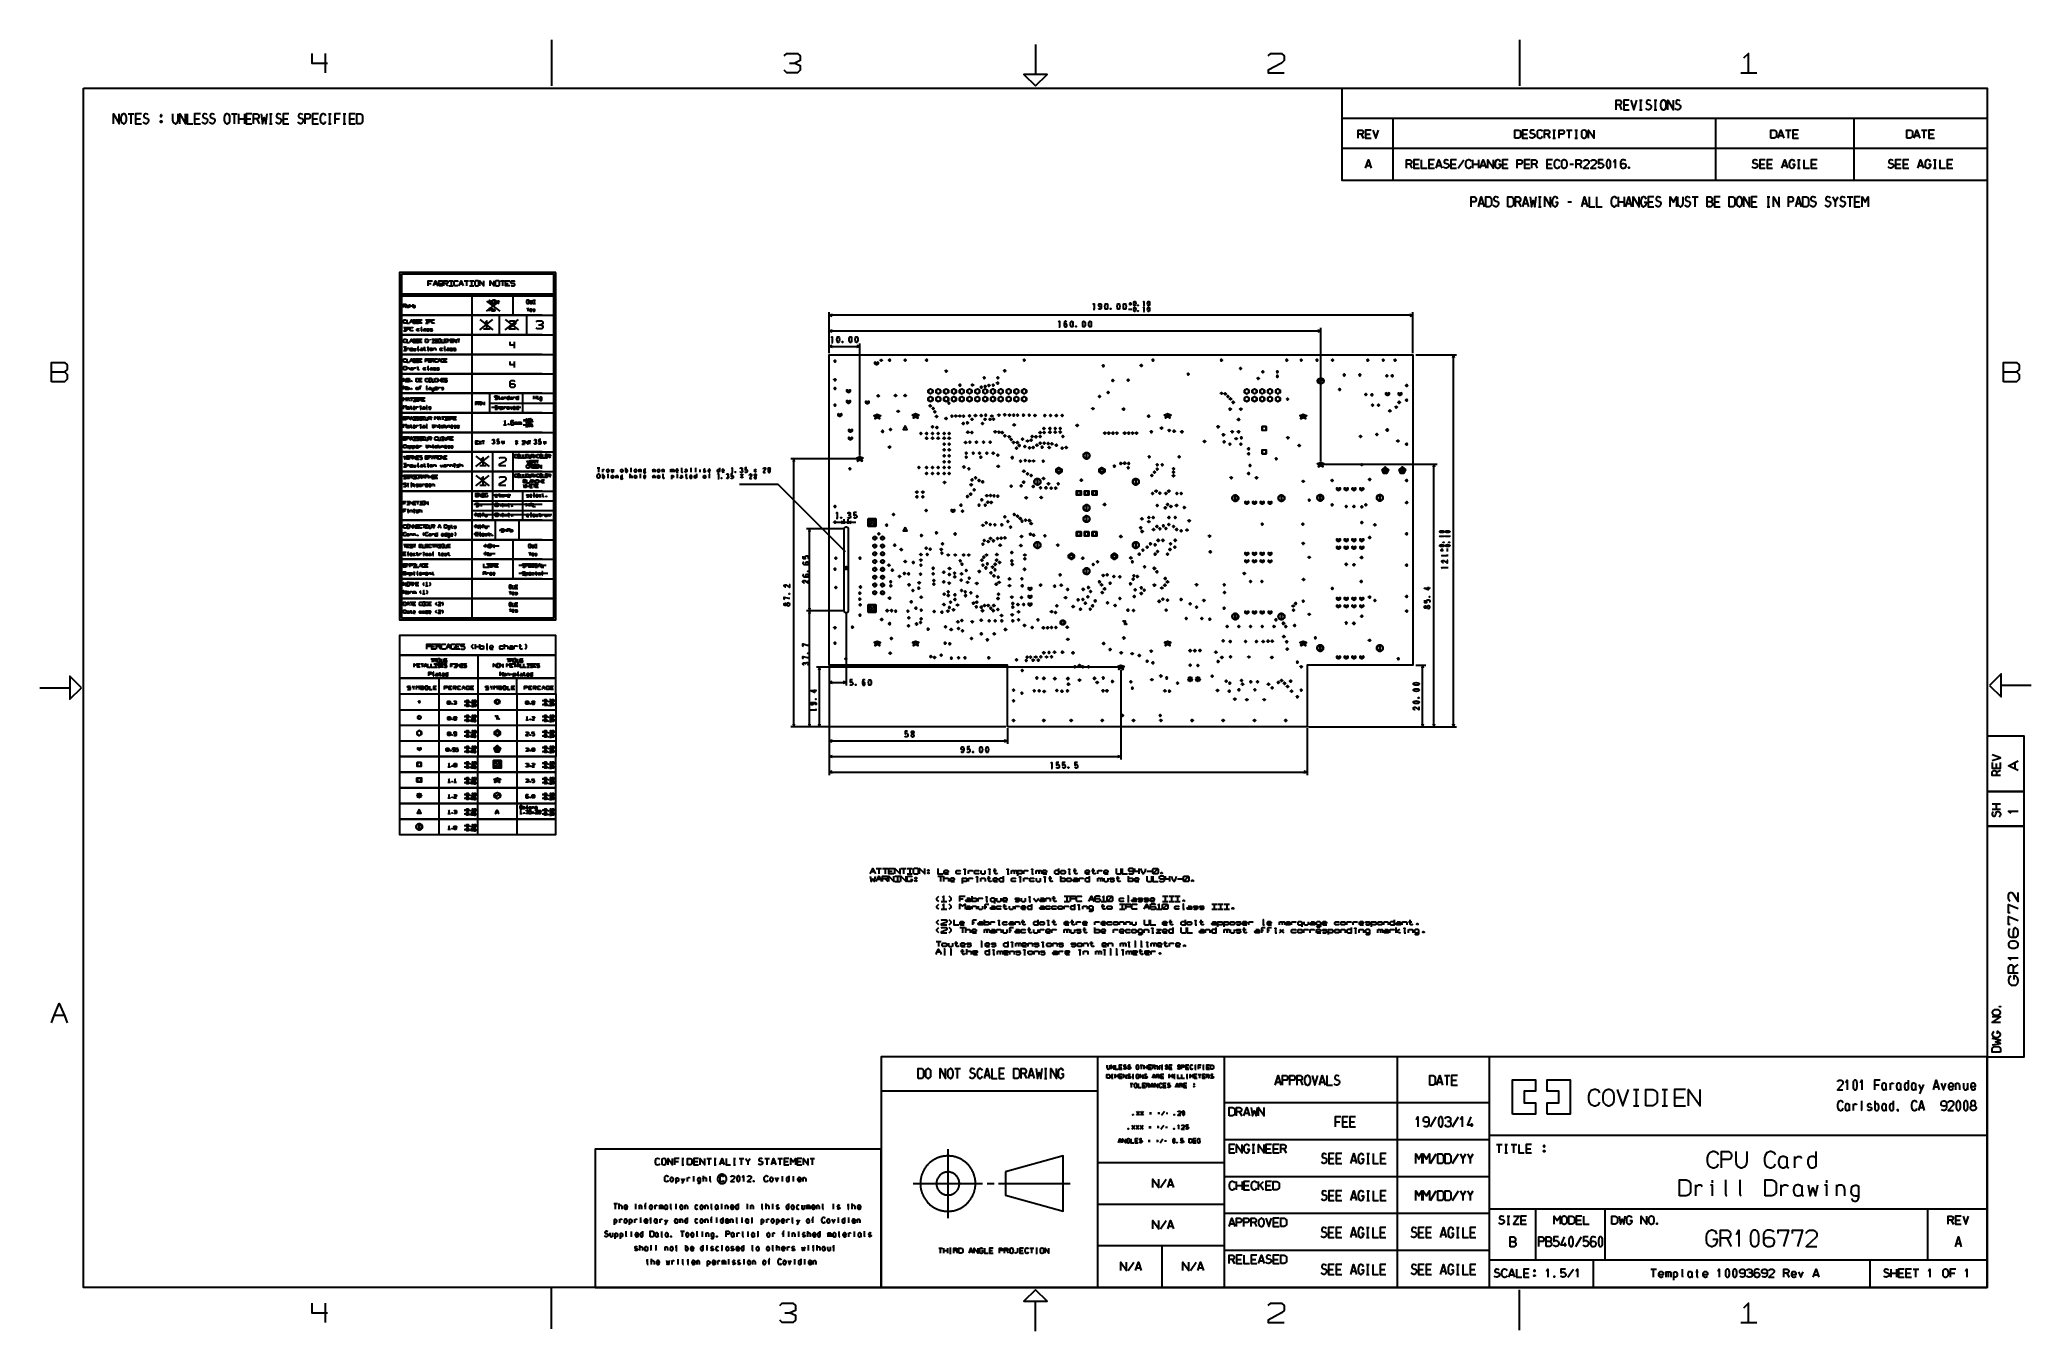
# Model space of a CAD drawing. Header units: millimetres. Extents: x 0 to 1189, y 35 to 806.
import ezdxf

# ---------------------------------------------------------------- set-up
doc = ezdxf.new("R2010")
doc.units = ezdxf.units.MM
doc.layers.add('Pen 1', color=7, linetype='Continuous')

msp = doc.modelspace()

# ---------------------------------------------------------------- linework, layer by layer
at = {"layer": 'Pen 1', "color": 7, "lineweight": 30}
for p, q in [((170.6, 797.5), (170.6, 786)), ((305.7, 805.6), (305.7, 778.1)), ((594.5, 802.8), (594.5, 785)), ((883.3, 805.6), (883.3, 778.1)), ((447.8, 791.7), (450.9, 791.7)), ((1015.3, 786), (1024.8, 786)), ((53.2, 761.5), (56.6, 761.5)), ((54.9, 755.5), (54.9, 761.5)), ((114.8, 761.5), (118.2, 761.5)), ((116.5, 755.5), (116.5, 761.5)), ((119.2, 755.5), (119.2, 761.5)), ((122.6, 761.5), (122.6, 755.5)), ((137.4, 761.5), (139, 761.5)), ((138.2, 755.5), (138.2, 761.5)), ((172.6, 761.5), (174.2, 761.5)), ((173.4, 755.5), (173.4, 761.5)), ((181.4, 761.5), (183, 761.5)), ((182.2, 755.5), (182.2, 761.5)), ((942.9, 766.8), (944.2, 763.8)), ((945.5, 766.8), (948.3, 766.8)), ((954.9, 769.7), (956.4, 769.7)), ((954.9, 763.8), (956.4, 763.8)), ((955.7, 763.8), (955.7, 769.7)), ((963.7, 769.7), (965.2, 769.7)), ((963.7, 763.8), (965.2, 763.8)), ((964.5, 763.8), (964.5, 769.7)), ((57.6, 758.5), (60.5, 758.5)), ((92.8, 758.5), (95.7, 758.5)), ((119.2, 758.5), (122.6, 758.5)), ((123.6, 758.5), (126.4, 758.5)), ((129.9, 758.5), (131.2, 755.5)), ((137.4, 755.5), (139, 755.5)), ((145.6, 758.5), (148.4, 758.5)), ((163.2, 758.5), (166.1, 758.5)), ((172.6, 755.5), (174.2, 755.5)), ((176.4, 758.5), (179.3, 758.5)), ((181.4, 755.5), (183, 755.5)), ((185.2, 758.5), (188.1, 758.5)), ((777.4, 758.8), (1162.4, 758.8)), ((788.9, 749.4), (790.2, 746.9)), ((791.4, 749.4), (794.2, 749.4)), ((807.7, 758.8), (807.7, 721.7)), ((885, 749.4), (887.8, 749.4)), ((900, 749.4), (901.3, 746.9)), ((903.2, 751.8), (904.7, 751.8)), ((904, 746.9), (904, 751.8)), ((911.3, 751.8), (914.7, 751.8)), ((913, 746.9), (913, 751.8)), ((916.3, 751.8), (917.9, 751.8)), ((917.2, 746.9), (917.2, 751.8)), ((1000.2, 758.8), (1000.2, 721.7)), ((1042, 751.8), (1045.3, 751.8)), ((1043.7, 746.9), (1043.7, 751.8)), ((1046.4, 749.4), (1049.2, 749.4)), ((1082.7, 758.8), (1082.7, 721.7)), ((1123.1, 751.8), (1126.5, 751.8)), ((1124.8, 746.9), (1124.8, 751.8)), ((1127.5, 749.4), (1130.3, 749.4)), ((777.4, 741), (1162.4, 741)), ((903.2, 746.9), (904.7, 746.9)), ((916.3, 746.9), (917.9, 746.9)), ((1038.1, 748.5), (1040.4, 748.5)), ((1119.2, 748.5), (1121.6, 748.5)), ((791.9, 730.6), (794.3, 730.6)), ((817.8, 731.5), (819.1, 729)), ((820.3, 731.5), (823.1, 731.5)), ((829.1, 731.5), (831.9, 731.5)), ((834, 730.6), (836.4, 730.6)), ((842.3, 731.5), (845.2, 731.5)), ((846.7, 729), (850.1, 734)), ((855.5, 729), (855.5, 734)), ((855.5, 731.5), (858.9, 731.5)), ((858.9, 734), (858.9, 729)), ((860.4, 730.6), (862.8, 730.6)), ((873.1, 731.5), (876, 731.5)), ((886.3, 731.5), (889.2, 731.5)), ((892.6, 731.5), (893.9, 729)), ((899.5, 731.5), (902.3, 731.5)), ((913.3, 731.5), (915.5, 731.5)), ((919, 731.5), (920.3, 729)), ((1026.6, 731.5), (1029.4, 731.5)), ((1031, 731.5), (1033.8, 731.5)), ((1040.3, 730.6), (1042.7, 730.6)), ((1049.2, 734), (1050.8, 734)), ((1049.2, 729), (1050.8, 729)), ((1050, 729), (1050, 734)), ((1057.4, 731.5), (1060.2, 731.5)), ((1107.7, 731.5), (1110.6, 731.5)), ((1112.1, 731.5), (1114.9, 731.5)), ((1121.4, 730.6), (1123.8, 730.6)), ((1130.3, 734), (1131.9, 734)), ((1130.3, 729), (1131.9, 729)), ((1131.2, 729), (1131.2, 734)), ((1138.5, 731.5), (1141.3, 731.5)), ((859.3, 707.9), (861.7, 707.9)), ((882.7, 709), (884, 706)), ((885.7, 707.9), (888.1, 707.9)), ((894.6, 711.9), (896.2, 711.9)), ((894.6, 706), (896.2, 706)), ((895.4, 706), (895.4, 711.9)), ((912.2, 709), (914.4, 709)), ((920.9, 707.9), (923.3, 707.9)), ((942.4, 706), (942.4, 711.9)), ((942.4, 709), (945.8, 709)), ((945.8, 711.9), (945.8, 706)), ((947.3, 707.9), (949.7, 707.9)), ((960, 709), (962.8, 709)), ((986.4, 711.9), (989.8, 711.9)), ((988.1, 706), (988.1, 711.9)), ((999.6, 709), (1002.5, 709)), ((1021.7, 709), (1024.5, 709)), ((1031.1, 711.9), (1032.6, 711.9)), ((1031.1, 706), (1032.6, 706)), ((1031.8, 706), (1031.8, 711.9)), ((1048.6, 707.9), (1050.9, 707.9)), ((1071.7, 709), (1073.4, 711.9)), ((1078.8, 711.9), (1082.2, 711.9)), ((1080.5, 706), (1080.5, 711.9)), ((1083.2, 709), (1086.1, 709)), ((216.3, 654.1), (307.1, 654.1)), ((232.2, 660.3), (233.9, 660.3)), ((237.4, 659.9), (235.7, 659.9)), ((238.4, 660.3), (240.4, 660.3)), ((242.7, 660.3), (243.9, 658.8)), ((244.5, 661.8), (247, 661.8)), ((244.5, 658.8), (247, 658.8)), ((245.8, 661.8), (245.8, 658.8)), ((252.7, 659.9), (251.1, 659.9)), ((253.7, 661.8), (256.2, 661.8)), ((255, 661.8), (255, 658.8)), ((256.8, 661.8), (259.3, 661.8)), ((256.8, 658.8), (259.3, 658.8)), ((258, 661.8), (258, 658.8)), ((275.2, 661.8), (277.7, 661.8)), ((276.5, 661.8), (276.5, 658.8)), ((278.3, 660.3), (279.9, 660.3)), ((218.3, 647), (219.1, 646)), ((221.2, 646), (221.2, 647.9)), ((221.2, 647), (222.9, 647)), ((222.9, 647.9), (222.9, 646)), ((258.2, 653), (258.2, 460.9)), ((267, 643.7), (274.9, 649.8)), ((267, 649.8), (274.9, 643.7)), ((282.7, 653), (282.7, 641.3)), ((291.6, 644.9), (291.6, 643.7)), ((294.5, 650.3), (296.1, 650.3)), ((294.5, 648.3), (296.1, 648.3)), ((295.3, 650.3), (295.3, 648.3)), ((471.3, 618.7), (471.3, 643.2)), ((629, 644.9), (629.9, 644.9)), ((639.2, 645.1), (639.5, 645.1)), ((650, 644.9), (651.9, 644.9)), ((650.1, 648.2), (651.9, 648.2)), ((651, 649.2), (651, 647.2)), ((655.5, 647.2), (655.8, 647.2)), ((655.5, 643.8), (655.8, 643.8)), ((658.9, 647), (659.6, 647)), ((658.9, 643.6), (659.6, 643.6)), ((819.7, 618.7), (819.7, 643.2)), ((217.5, 634.1), (219.2, 634.1)), ((217.5, 632), (219.2, 632)), ((218.3, 634.1), (218.3, 632)), ((222.6, 637.4), (221.5, 637.4)), ((226.9, 637.7), (227.9, 637.7)), ((227.9, 632), (228.5, 632)), ((230.6, 638.6), (232.2, 638.6)), ((230.6, 636.7), (232.2, 636.7)), ((231.4, 638.6), (231.4, 636.7)), ((263, 632.7), (270.8, 638.8)), ((263, 638.8), (270.8, 632.7)), ((265.2, 633.2), (269.1, 633.2)), ((274.5, 641.3), (274.5, 629.7)), ((278.1, 632.7), (286, 638.8)), ((278.1, 638.8), (286, 632.7)), ((290.9, 641.3), (290.9, 629.7)), ((298, 635.6), (299.3, 635.6)), ((819.7, 641.3), (471.3, 641.3)), ((471.3, 618.7), (471.3, 633.8)), ((471.3, 632), (764.7, 632)), ((608.4, 634.4), (609.3, 634.4)), ((618.5, 634.6), (618.8, 634.6)), ((764.7, 554.3), (764.7, 633.8)), ((217.5, 622.4), (219.2, 622.4)), ((217.5, 620.4), (219.2, 620.4)), ((218.3, 622.4), (218.3, 620.4)), ((219.5, 620.4), (219.5, 621.7)), ((222.6, 625.8), (221.5, 625.8)), ((224.8, 620.4), (224.8, 621.7)), ((226, 620.4), (226.5, 620.4)), ((226.9, 626), (227.9, 626)), ((229.4, 621.7), (230.5, 621.7)), ((231.9, 620.4), (232.5, 620.4)), ((233.3, 627), (233.3, 626.5)), ((234.4, 627), (236, 627)), ((234.4, 625), (236, 625)), ((235.2, 627), (235.2, 625)), ((235.3, 620.4), (235.3, 621.7)), ((241.8, 620.4), (242.4, 620.4)), ((241.9, 626), (242.9, 626)), ((245.6, 626), (246.7, 626)), ((249.4, 627), (251, 627)), ((250.2, 627), (250.2, 625)), ((283.5, 625.5), (283.5, 621.8)), ((471.3, 618.7), (471.3, 624.5)), ((471.3, 622.7), (489.6, 622.7)), ((472.7, 625.1), (473.6, 625.1)), ((479.2, 625.3), (479.5, 625.3)), ((489.6, 557.6), (489.6, 624.5)), ((7.3, 607.5), (15.1, 607.5)), ((219.5, 608.7), (219.5, 610.8)), ((222.6, 614.1), (221.5, 614.1)), ((223.4, 608.7), (223.4, 610)), ((225.4, 610), (226.5, 610)), ((226.9, 614.3), (227.9, 614.3)), ((231.9, 608.7), (232.5, 608.7)), ((232.5, 614.3), (233.6, 614.3)), ((235.2, 614.3), (236, 613.4)), ((239.4, 614.1), (238.4, 614.1)), ((241.9, 614.3), (242.9, 614.3)), ((283.5, 613.8), (283.5, 610.1)), ((821.5, 617.8), (845.7, 617.8)), ((843.9, 395.9), (843.9, 617.8)), ((1172.1, 607.5), (1179.9, 607.5)), ((219.4, 602.7), (220.7, 602.7)), ((226.9, 602.7), (227.9, 602.7)), ((226.9, 598), (227.7, 598)), ((231.1, 597.1), (231.7, 597.1)), ((238.1, 601.7), (238.1, 603.7)), ((238.1, 602.7), (239.7, 602.7)), ((238.1, 597.1), (238.1, 598.3)), ((239.7, 603.7), (239.7, 601.7)), ((240, 602.7), (241.1, 602.7)), ((268.7, 594.8), (268.7, 583.1)), ((288.5, 594.8), (288.5, 583.1)), ((220.7, 590.8), (219.6, 590.8)), ((221.2, 592), (222.9, 592)), ((221.2, 586.7), (222.3, 586.7)), ((222.1, 592), (222.1, 590.1)), ((223.1, 592), (224.7, 592)), ((223.1, 590.1), (224.7, 590.1)), ((223.9, 592), (223.9, 590.1)), ((225, 591.1), (226.1, 591.1)), ((225, 585.4), (225, 586.7)), ((227.4, 585.4), (227.9, 585.4)), ((227.7, 591.1), (228.5, 590.1)), ((228.8, 591.1), (229.8, 591.1)), ((231.1, 585.4), (231.7, 585.4)), ((260.6, 588.8), (261.6, 588.8)), ((263.2, 588.8), (264, 587.8)), ((265.5, 589.7), (265.5, 587.8)), ((268.7, 588.9), (307.1, 588.9)), ((269.9, 586.6), (287.4, 586.6)), ((271.9, 587.4), (273.4, 587.4)), ((271.9, 585.4), (273.4, 585.4)), ((272.6, 587.4), (272.6, 585.4)), ((273.7, 592.5), (274.8, 592.5)), ((273.7, 585.4), (273.7, 586.7)), ((277.4, 591.2), (277.4, 592.5)), ((277.4, 585.4), (277.4, 586.7)), ((282.9, 591.2), (282.9, 592.5)), ((295.1, 591.2), (295.1, 593.2)), ((295.1, 592.2), (296.6, 592.2)), ((296.6, 593.2), (296.6, 591.2)), ((296.9, 592.5), (298, 592.5)), ((217.5, 579.8), (218.6, 579.8)), ((221.2, 575.5), (222.3, 575.5)), ((222.6, 579.6), (221.5, 579.6)), ((223.1, 580.8), (224.7, 580.8)), ((223.1, 578.9), (224.7, 578.9)), ((223.9, 580.8), (223.9, 578.9)), ((225, 574.2), (225, 575.5)), ((227.4, 574.2), (227.9, 574.2)), ((228.8, 579.8), (229.8, 579.8)), ((231.1, 574.2), (231.7, 574.2)), ((233.3, 579.8), (234.1, 578.9)), ((234.4, 575.5), (235.4, 575.5)), ((236.2, 574.2), (236.2, 576.2)), ((239.4, 579.6), (238.4, 579.6)), ((238.6, 574.2), (239.2, 574.2)), ((240, 580.8), (241.6, 580.8)), ((240.8, 580.8), (240.8, 578.9)), ((241.9, 580.8), (243.5, 580.8)), ((241.9, 578.9), (243.5, 578.9)), ((241.9, 574.2), (241.9, 576.2)), ((242.7, 580.8), (242.7, 578.9)), ((243.8, 579.8), (244.8, 579.8)), ((243.8, 574.2), (243.8, 575.5)), ((246.4, 579.8), (247.2, 578.9)), ((247.5, 579.8), (248.6, 579.8)), ((277, 576), (278.9, 576)), ((283.6, 576), (283.6, 577.5)), ((285.8, 576), (285.8, 577.5)), ((288.8, 578.6), (290, 578.6)), ((288.8, 575.9), (290, 575.9)), ((289.4, 579.3), (289.4, 577.9)), ((290.2, 577.7), (291.5, 577.7)), ((290.2, 575), (291.5, 575)), ((291.7, 577.7), (292.9, 579.5)), ((291.7, 575), (292.9, 576.8)), ((293.1, 577.7), (294.4, 579.5)), ((293.1, 575), (294.4, 576.8)), ((217.5, 567.8), (218.6, 567.8)), ((222.6, 567.5), (221.5, 567.5)), ((223.1, 568.8), (224.7, 568.8)), ((223.1, 566.8), (224.7, 566.8)), ((223.9, 568.8), (223.9, 566.8)), ((226.9, 562.2), (226.9, 563.4)), ((228.8, 567.8), (229.8, 567.8)), ((230.6, 563.4), (231.7, 563.4)), ((232.5, 562.2), (232.5, 564.1)), ((233.3, 567.8), (234.1, 566.8)), ((234.9, 562.2), (235.4, 562.2)), ((238.1, 562.2), (238.1, 564.1)), ((240, 568.8), (241.6, 568.8)), ((240, 566.8), (241.6, 566.8)), ((240, 562.2), (240, 563.4)), ((240.8, 568.8), (240.8, 566.8)), ((244.6, 567.8), (245.4, 566.8)), ((245.6, 567.8), (246.7, 567.8)), ((260.6, 565.5), (261.6, 565.5)), ((262.4, 564.5), (264, 566.4)), ((262.4, 566.4), (264, 564.5)), ((264.2, 566.4), (265.8, 566.4)), ((265, 566.4), (265, 564.5)), ((270.5, 559.8), (270.5, 548.2)), ((277.2, 566.5), (277.2, 564.7)), ((282.7, 559.8), (282.7, 548.2)), ((288.1, 566.4), (289.6, 566.4)), ((288.1, 564.5), (289.6, 564.5)), ((288.9, 566.4), (288.9, 564.5)), ((291.8, 566.4), (293.3, 566.4)), ((292.5, 566.4), (292.5, 564.5)), ((302.1, 566.3), (302.1, 564.6)), ((217.5, 553), (219.2, 553)), ((217.5, 550.9), (219.2, 550.9)), ((218.3, 553), (218.3, 550.9)), ((219.4, 556.6), (220.4, 556.6)), ((219.5, 550.9), (219.5, 552.2)), ((222.1, 556.6), (222.9, 555.6)), ((224.8, 550.9), (224.8, 552.2)), ((225, 557.5), (226.6, 557.5)), ((225, 555.6), (226.6, 555.6)), ((225.8, 557.5), (225.8, 555.6)), ((226, 550.9), (226.5, 550.9)), ((229.4, 552.2), (230.5, 552.2)), ((230.6, 556.6), (231.7, 556.6)), ((231.9, 550.9), (232.5, 550.9)), ((235.7, 556.3), (234.6, 556.3)), ((235.3, 550.9), (235.3, 552.2)), ((237.1, 556.6), (237.9, 555.6)), ((241.9, 556.6), (242.9, 556.6)), ((243.2, 550.9), (243.2, 552.2)), ((245.2, 550.9), (245.2, 552.2)), ((247.7, 550.9), (248.3, 550.9)), ((251.1, 550.9), (251.1, 553)), ((260.6, 551.2), (268.5, 557.3)), ((260.6, 557.3), (268.5, 551.2)), ((262.9, 551.7), (266.8, 551.7)), ((270.5, 548.2), (270.5, 536.5)), ((282.7, 548.2), (282.7, 536.5)), ((290.5, 557.2), (291.4, 557.2)), ((292.8, 553.9), (293.8, 553.9)), ((293.5, 551.2), (294.3, 550.2)), ((294.5, 557.2), (295.2, 556.3)), ((294.6, 551.2), (295.6, 551.2)), ((295.4, 556.3), (296.8, 558.2)), ((295.4, 553.9), (296.1, 553)), ((296.4, 554.8), (298, 554.8)), ((296.4, 551.2), (297.5, 551.2)), ((297.2, 554.8), (297.2, 553)), ((304.4, 557.2), (305.1, 556.3)), ((332.9, 550.3), (334.5, 550.3)), ((333.7, 550.3), (333.7, 547.8)), ((339.3, 546.7), (339.3, 544.1)), ((342.6, 549.5), (342.6, 547.8)), ((352.4, 546.7), (352.4, 544.1)), ((353.1, 550.3), (353.1, 547.8)), ((358.6, 546.7), (358.6, 544.1)), ((380.6, 546.7), (380.6, 544.1)), ((382.8, 549.7), (383.8, 549.7)), ((388.8, 550.3), (388.8, 547.8)), ((391.6, 550.3), (391.6, 547.8)), ((394.3, 549.5), (394.3, 549.3)), ((394.3, 549), (394.3, 547.7)), ((413.2, 547.6), (413.9, 547.6)), ((415.3, 547.8), (415.6, 547.8)), ((418.4, 546.7), (419.8, 544.1)), ((419.8, 546.7), (418.4, 544.1)), ((426.7, 549.5), (427.9, 547.8)), ((427.9, 549.5), (426.7, 547.8)), ((487.8, 555.8), (448.5, 555.8)), ((450.4, 395.9), (450.4, 555.8)), ((766.5, 552.5), (834.1, 552.5)), ((832.2, 395.9), (832.2, 552.5)), ((219.4, 544.9), (220.4, 544.9)), ((219.9, 539.3), (220.4, 539.3)), ((221.8, 539.3), (222.3, 539.3)), ((222.1, 544.9), (222.9, 544)), ((223.1, 545.9), (224.7, 545.9)), ((223.1, 544), (224.7, 544)), ((223.1, 539.3), (223.1, 541.2)), ((223.9, 545.9), (223.9, 544)), ((227.7, 544.9), (228.5, 544)), ((228.8, 539.3), (228.8, 540.5)), ((230.1, 544.7), (229, 544.7)), ((232.5, 544), (232.5, 545.9)), ((232.5, 544.9), (234.1, 544.9)), ((234.1, 545.9), (234.1, 544)), ((234.4, 545.9), (236, 545.9)), ((234.4, 544), (236, 544)), ((234.4, 539.3), (234.4, 540.5)), ((235.2, 545.9), (235.2, 544)), ((236.2, 544.9), (237.3, 544.9)), ((260.6, 539.6), (268.5, 545.7)), ((260.6, 545.7), (268.5, 539.6)), ((262.9, 540), (266.8, 540)), ((264.2, 535), (265.8, 535)), ((265, 535), (265, 533)), ((270.5, 536.5), (270.5, 519.1)), ((288.5, 536.5), (288.5, 519.1)), ((289.1, 542.3), (290.4, 542.3)), ((290.5, 545.6), (291.4, 545.6)), ((290.9, 538.6), (290.9, 540.5)), ((290.9, 539.5), (292.5, 539.5)), ((292.5, 540.5), (292.5, 538.6)), ((292.8, 540.5), (294.3, 540.5)), ((292.8, 538.6), (294.3, 538.6)), ((294, 542), (293, 542)), ((293.5, 540.5), (293.5, 538.6)), ((294.5, 545.6), (295.2, 544.7)), ((294.6, 540.5), (296.1, 540.5)), ((295.4, 544.7), (296.8, 546.5)), ((295.4, 540.5), (295.4, 538.6)), ((296.4, 539.5), (297.5, 539.5)), ((298.2, 541.4), (298.2, 543.2)), ((298.2, 542.3), (299.8, 542.3)), ((299.8, 543.2), (299.8, 541.4)), ((300.1, 542.3), (301.1, 542.3)), ((304.4, 545.6), (305.1, 544.7)), ((371.8, 546), (372.8, 546)), ((385.5, 546), (386.5, 546)), ((399.4, 545.7), (400.2, 545.7)), ((405, 544), (405.7, 544)), ((407.1, 544.1), (407.4, 544.1)), ((217.5, 529.3), (218.6, 529.3)), ((217.5, 524.7), (218.6, 524.7)), ((219.4, 530.3), (221, 530.3)), ((219.4, 528.4), (221, 528.4)), ((219.9, 523.7), (220.4, 523.7)), ((220.2, 530.3), (220.2, 528.4)), ((221.2, 523.7), (221.2, 525)), ((223.1, 530.3), (224.7, 530.3)), ((223.1, 528.4), (224.7, 528.4)), ((223.6, 523.7), (224.2, 523.7)), ((223.9, 530.3), (223.9, 528.4)), ((225, 530.3), (226.6, 530.3)), ((225.8, 530.3), (225.8, 528.4)), ((226.9, 530.3), (228.5, 530.3)), ((226.9, 528.4), (228.5, 528.4)), ((226.9, 523.7), (226.9, 525.7)), ((227.7, 530.3), (227.7, 528.4)), ((258.2, 530.7), (307.1, 530.7)), ((258.2, 524.9), (307.1, 524.9)), ((300.1, 528.4), (259.4, 528.4)), ((260.6, 534), (261.6, 534)), ((262.4, 527.2), (262.4, 528.5)), ((264.2, 533), (265.8, 533)), ((271, 534.2), (281.5, 534.2)), ((274, 534.2), (275.1, 534.2)), ((274, 527.2), (274, 529.2)), ((274, 521.4), (274, 523.3)), ((276.4, 527.2), (276.9, 527.2)), ((277.7, 533), (277.7, 534.2)), ((277.7, 527.2), (277.7, 528.5)), ((280.1, 527.2), (280.6, 527.2)), ((290.9, 527.2), (290.9, 529.2)), ((290.9, 528.2), (292.4, 528.2)), ((292.4, 529.2), (292.4, 527.2)), ((294, 528), (292.9, 528)), ((295, 533), (295.5, 533)), ((300, 534.2), (301, 534.2)), ((221.2, 509.8), (221.2, 511)), ((223.1, 509.8), (223.1, 511)), ((225, 515.4), (226.1, 515.4)), ((228.8, 516.4), (230.4, 516.4)), ((229.6, 516.4), (229.6, 514.4)), ((230.6, 515.4), (231.7, 515.4)), ((234.4, 509.8), (234.4, 511)), ((235.2, 515.4), (236, 514.4)), ((239.4, 515.2), (238.4, 515.2)), ((245.6, 515.6), (246.7, 515.6)), ((259.4, 522.5), (306, 522.5)), ((259.4, 515.6), (268.7, 515.6)), ((259.4, 510.9), (269.9, 510.9)), ((262.9, 521.4), (263.5, 521.4)), ((262.9, 514.4), (263.5, 514.4)), ((265.5, 522.1), (264.5, 522.1)), ((265.5, 515.2), (264.5, 515.2)), ((267.4, 521.4), (267.4, 522.6)), ((267.4, 514.4), (267.4, 515.6)), ((267.9, 511), (269, 511)), ((272.2, 519.1), (272.2, 507.4)), ((274.5, 513.2), (282.7, 513.2)), ((276.4, 521.4), (276.9, 521.4)), ((277.5, 512.1), (277.5, 513.3)), ((277.7, 521.4), (277.7, 522.6)), ((280.1, 521.4), (280.6, 521.4)), ((286.2, 519.1), (286.2, 507.4)), ((293.2, 521.4), (293.7, 521.4)), ((298.2, 522.6), (299.2, 522.6)), ((300, 521.4), (300, 522.6)), ((479.8, 513.9), (457.8, 513.9)), ((459.7, 465), (459.7, 513.9)), ((475.6, 520.3), (476.5, 520.3)), ((475.8, 517.9), (487.4, 517.9)), ((478.4, 520.5), (478.8, 520.5)), ((480.4, 517), (480.4, 519.7)), ((482.8, 517), (482.8, 519.7)), ((217.5, 504.7), (219.1, 504.7)), ((217.5, 499.1), (218.6, 499.1)), ((218.3, 504.7), (218.3, 502.8)), ((219.4, 503.8), (220.4, 503.8)), ((223.1, 504.7), (224.7, 504.7)), ((223.9, 504.7), (223.9, 502.8)), ((225, 499.3), (226.1, 499.3)), ((226.9, 503.8), (227.9, 503.8)), ((226.9, 498.1), (226.9, 499.3)), ((230.6, 503.8), (231.7, 503.8)), ((234.4, 504.7), (236, 504.7)), ((235.2, 504.7), (235.2, 502.8)), ((237.1, 503.8), (237.9, 502.8)), ((238.1, 504.7), (239.7, 504.7)), ((238.1, 502.8), (239.7, 502.8)), ((238.1, 499.3), (239.2, 499.3)), ((238.9, 504.7), (238.9, 502.8)), ((241.6, 502.8), (241.1, 503.2)), ((243.8, 503.8), (244.8, 503.8)), ((243.8, 499.3), (244.8, 499.3)), ((260.6, 510.7), (261.6, 510.7)), ((262.9, 509.8), (263.5, 509.8)), ((265.2, 503.9), (274.5, 503.9)), ((265.2, 499.3), (272.2, 499.3)), ((282.7, 507.4), (282.7, 495.8)), ((292.8, 499.3), (292.8, 498.1)), ((295.7, 504.7), (297.2, 504.7)), ((295.7, 502.8), (297.2, 502.8)), ((296.5, 504.7), (296.5, 502.8)), ((836, 501.3), (838, 501.3)), ((837.1, 500.4), (837.1, 502.2)), ((838, 505.9), (838, 506.1)), ((838.2, 509.2), (838.2, 509.9)), ((840.3, 500.4), (840.3, 502.2)), ((841.5, 505.9), (841.5, 506.1)), ((841.7, 509.2), (841.7, 509.9)), ((217.5, 492.1), (218.6, 492.1)), ((217.5, 487.5), (218.6, 487.5)), ((219.4, 486.5), (219.4, 487.7)), ((219.9, 498.1), (220.4, 498.1)), ((223.1, 493.1), (224.7, 493.1)), ((223.1, 491.1), (224.7, 491.1)), ((223.9, 493.1), (223.9, 491.1)), ((228.2, 491.9), (227.1, 491.9)), ((228.8, 486.5), (228.8, 487.7)), ((229.3, 498.1), (229.8, 498.1)), ((230.6, 492.1), (231.7, 492.1)), ((232.5, 486.5), (232.5, 487.7)), ((234.4, 487.7), (235.4, 487.7)), ((234.9, 498.1), (235.4, 498.1)), ((265.2, 487.5), (266.3, 487.5)), ((267, 493.1), (268.6, 493.1)), ((267, 491.1), (268.6, 491.1)), ((267, 486.5), (267, 487.7)), ((267.9, 493.1), (267.9, 491.1)), ((268.9, 492.1), (270.2, 492.1)), ((271.5, 492.1), (272.3, 491.1)), ((272.5, 492.1), (273.6, 492.1)), ((282.7, 495.8), (282.7, 484.1)), ((286.2, 492.3), (302.5, 492.3)), ((286.2, 487.6), (303.6, 487.6)), ((292.2, 492.1), (293.2, 492.1)), ((295.9, 493.1), (297.4, 493.1)), ((295.9, 491.1), (297.4, 491.1)), ((296.6, 493.1), (296.6, 491.1)), ((299, 491.9), (298, 491.9)), ((458.9, 488.5), (458.9, 488.8)), ((840.3, 497.6), (840.3, 498.6)), ((840.3, 490.3), (840.3, 491.2)), ((221.2, 475.2), (221.2, 476.5)), ((222.1, 480.9), (222.9, 479.9)), ((223.1, 475.2), (223.1, 476.5)), ((223.6, 486.5), (224.2, 486.5)), ((225, 480.9), (226.1, 480.9)), ((225.5, 486.5), (226.1, 486.5)), ((230.6, 479.9), (232.2, 479.9)), ((281.1, 476), (281.1, 474.8)), ((284, 480.3), (285.6, 480.3)), ((284, 478.3), (285.6, 478.3)), ((284.8, 480.3), (284.8, 478.3)), ((296.4, 486.5), (296.9, 486.5)), ((300, 486.5), (300.5, 486.5)), ((447.7, 475), (447.7, 475.3)), ((829.8, 478.3), (829.8, 479)), ((220.7, 469), (219.6, 469)), ((221.2, 470.2), (222.9, 470.2)), ((221.2, 464.8), (222.3, 464.8)), ((222.1, 470.2), (222.1, 468.2)), ((223.1, 469.2), (224.2, 469.2)), ((228.8, 475.2), (230.4, 475.2)), ((232.5, 469.2), (233.6, 469.2)), ((281.1, 465.6), (281.1, 464.4)), ((284, 469.8), (285.6, 469.8)), ((284, 467.8), (285.6, 467.8)), ((284.8, 469.8), (284.8, 467.8)), ((479.8, 465), (457.8, 465)), ((479.8, 465), (457.8, 465)), ((459.7, 395.9), (459.7, 465)), ((829.6, 473.3), (829.6, 473.7)), ((481.6, 463.2), (481.6, 420.6)), ((234.4, 443.8), (236, 443.8)), ((238.5, 443.8), (239.7, 442.2)), ((245.1, 443.4), (243.4, 443.4)), ((248.8, 443.8), (250.4, 443.8)), ((260.3, 442.2), (260.3, 445.2)), ((260.3, 443.8), (262.8, 443.8)), ((262.8, 445.2), (262.8, 442.2)), ((266.9, 442.2), (267.7, 442.2)), ((277.6, 442.2), (277.6, 445.2)), ((283.4, 442.2), (283.4, 444.1)), ((286.3, 444.1), (287.9, 444.1)), ((458.9, 439.6), (458.9, 439.9)), ((225.8, 432.4), (226.9, 432.4)), ((227.7, 433.4), (229.4, 433.4)), ((228.6, 433.4), (228.6, 431.4)), ((231.1, 432.1), (230, 432.1)), ((233.7, 436.5), (235.4, 436.5)), ((234.5, 436.5), (234.5, 434.5)), ((235.6, 433.4), (237.4, 433.4)), ((235.6, 431.4), (237.4, 431.4)), ((236.5, 435.5), (237.4, 434.5)), ((236.5, 433.4), (236.5, 431.4)), ((239.6, 432.4), (240.8, 432.4)), ((245.6, 432.4), (246.7, 432.4)), ((247.5, 433.4), (249.2, 433.4)), ((247.5, 431.4), (249.2, 431.4)), ((248.4, 433.4), (248.4, 431.4)), ((251.5, 433.4), (253.2, 433.4)), ((251.5, 431.4), (253.2, 431.4)), ((252.3, 433.4), (252.3, 431.4)), ((261.7, 438.7), (261.7, 415.5)), ((279.1, 436.5), (280.8, 436.5)), ((279.9, 436.5), (279.9, 434.5)), ((281, 432.4), (282.2, 432.4)), ((281.9, 435.5), (282.8, 434.5)), ((283, 433.4), (284.7, 433.4)), ((283.9, 433.4), (283.9, 431.4)), ((286.4, 432.1), (285.3, 432.1)), ((291, 433.4), (292.6, 433.4)), ((291, 431.4), (292.6, 431.4)), ((291.8, 433.4), (291.8, 431.4)), ((294.9, 432.4), (296, 432.4)), ((643.7, 431.5), (463.8, 431.5)), ((465.6, 395.9), (465.6, 431.5)), ((471.3, 431.6), (471.3, 385.7)), ((471.3, 431.6), (471.3, 376.4)), ((471.3, 431.6), (471.3, 367)), ((471.3, 431.6), (471.3, 420.6)), ((645.5, 429.6), (645.5, 376.4)), ((821.5, 432.6), (827.3, 432.6)), ((825.5, 395.9), (825.5, 432.6)), ((0.4, 419.2), (18.3, 419.2)), ((223.3, 419.5), (223.3, 418.1)), ((227.6, 419.2), (229.1, 419.2)), ((235.1, 426.3), (235.6, 426.3)), ((235.5, 419.2), (236.6, 419.2)), ((238.4, 427.6), (239.6, 427.6)), ((238.4, 424.8), (238.4, 415.5)), ((244.6, 419.2), (245.7, 419.2)), ((248, 419.2), (248.9, 418.1)), ((253.8, 418.9), (252.7, 418.9)), ((257.6, 419.2), (258.8, 419.2)), ((269.9, 419.5), (269.9, 418.1)), ((274.2, 419.2), (275.6, 419.2)), ((279.1, 426.3), (279.1, 427.6)), ((281, 427.3), (282.8, 427.3)), ((282.1, 419.2), (283.2, 419.2)), ((285, 415.5), (285, 424.8)), ((285.6, 426.3), (286.1, 426.3)), ((289, 427.6), (290.1, 427.6)), ((292.3, 419.2), (293.4, 419.2)), ((295.8, 419.2), (296.6, 418.1)), ((301.5, 418.9), (300.4, 418.9)), ((305.4, 419.2), (306.5, 419.2)), ((463.7, 417.1), (463.7, 417.9)), ((471.3, 422.4), (481.6, 422.4)), ((487.1, 420.9), (487.5, 420.9)), ((686.7, 423.1), (686.7, 425.5)), ((686.7, 423.1), (686.7, 425.5)), ((686.7, 423.1), (686.7, 425.5)), ((686.7, 423.1), (686.7, 425.5)), ((686.7, 423.1), (686.7, 425.5)), ((686.7, 423.1), (686.7, 425.5)), ((691.3, 423.1), (691.3, 425.5)), ((691.3, 423.1), (691.3, 425.5)), ((691.3, 423.1), (691.3, 425.5)), ((691.3, 423.1), (691.3, 425.5)), ((691.3, 423.1), (691.3, 425.5)), ((691.3, 423.1), (691.3, 425.5)), ((1188.6, 420.5), (1170.7, 420.5)), ((215.1, 415.5), (215.1, 378.2)), ((215.1, 406.1), (308.3, 406.1)), ((238.4, 415.5), (238.4, 378.2)), ((243.7, 409.4), (245.2, 411.2)), ((247.9, 410.3), (248.4, 410.3)), ((253.6, 411), (254.8, 411)), ((253.6, 408.8), (254.8, 408.8)), ((254.2, 411.6), (254.2, 410.5)), ((255, 410.2), (256.2, 411.8)), ((255, 408), (256.2, 409.5)), ((257.9, 410.2), (259.1, 410.2)), ((257.9, 408), (259.1, 408)), ((259.4, 410.2), (260.6, 411.8)), ((259.4, 408), (260.6, 409.5)), ((261.7, 415.5), (261.7, 378.2)), ((285, 415.5), (285, 378.2)), ((290.4, 409.4), (292, 411.2)), ((300.1, 411.5), (301.4, 411.5)), ((300.1, 409.2), (301.4, 409.2)), ((300.8, 412), (300.8, 410.9)), ((301.6, 410.7), (302.8, 412.2)), ((301.6, 408.5), (302.8, 410)), ((304.5, 410.7), (305.7, 410.7)), ((304.5, 408.5), (305.7, 408.5)), ((305.9, 410.7), (307.2, 412.2)), ((305.9, 408.5), (307.2, 410)), ((308.3, 415.5), (308.3, 378.2)), ((463.5, 412.2), (463.5, 412.5)), ((463.7, 405.7), (463.7, 406.6)), ((823.2, 412.9), (823.2, 413.3)), ((215.1, 396.8), (308.3, 396.8)), ((243.9, 400), (245.4, 401.9)), ((243.9, 390.8), (245.4, 392.6)), ((253.6, 402.1), (254.8, 402.1)), ((253.6, 399.9), (254.8, 399.9)), ((253.6, 392.8), (254.8, 392.8)), ((254.2, 402.7), (254.2, 401.6)), ((254.2, 393.4), (254.2, 392.3)), ((255, 401.4), (256.2, 402.9)), ((255, 399.1), (256.2, 400.6)), ((255, 392.1), (256.2, 393.6)), ((257.9, 401.4), (259.1, 401.4)), ((257.9, 399.1), (259.1, 400.6)), ((259.4, 401.4), (260.6, 402.9)), ((259.4, 392.1), (260.6, 393.6)), ((290.4, 400), (292, 400)), ((300.1, 402.1), (301.4, 402.1)), ((300.1, 399.9), (301.4, 399.9)), ((300.1, 392.8), (301.4, 392.8)), ((300.8, 402.7), (300.8, 401.6)), ((300.8, 393.4), (300.8, 392.3)), ((301.6, 401.4), (302.8, 402.9)), ((301.6, 399.1), (302.8, 400.6)), ((301.6, 392.1), (302.8, 393.6)), ((304.5, 401.4), (305.7, 401.4)), ((304.5, 399.1), (305.7, 399.1)), ((305.9, 401.4), (307.2, 402.9)), ((305.9, 399.1), (307.2, 400.6)), ((305.9, 392.1), (307.2, 393.6)), ((576.8, 395.9), (448.5, 395.9)), ((576.8, 395.9), (457.8, 395.9)), ((576.8, 395.9), (463.8, 395.9)), ((577.7, 395), (577.7, 385.7)), ((756.5, 395), (756.5, 367)), ((757.3, 395.9), (834.1, 395.9)), ((757.3, 395.9), (845.7, 395.9)), ((758.3, 395.9), (827.3, 395.9)), ((215.1, 387.5), (308.3, 387.5)), ((242.9, 381.4), (244.5, 383.2)), ((253.6, 390.6), (254.8, 390.6)), ((253.6, 383.5), (254.8, 383.5)), ((253.6, 381.2), (254.8, 381.2)), ((254.2, 384.1), (254.2, 383)), ((255, 389.8), (256.2, 391.3)), ((255, 382.8), (256.2, 384.3)), ((255, 380.5), (256.2, 382)), ((257.9, 392.1), (259.1, 392.1)), ((257.9, 389.8), (259.1, 391.3)), ((257.9, 382.8), (259.1, 382.8)), ((257.9, 380.5), (259.1, 382)), ((259.4, 382.8), (260.6, 384.3)), ((291, 382.4), (291.5, 382.4)), ((294.1, 381.4), (295.6, 383.2)), ((300.1, 390.6), (301.4, 390.6)), ((300.1, 383.5), (301.4, 383.5)), ((300.1, 381.2), (301.4, 381.2)), ((300.8, 384.1), (300.8, 383)), ((301.6, 389.8), (302.8, 391.3)), ((301.6, 382.8), (302.8, 384.3)), ((301.6, 380.5), (302.8, 382)), ((304.5, 392.1), (305.7, 392.1)), ((304.5, 389.8), (305.7, 389.8)), ((304.5, 382.8), (305.7, 382.8)), ((304.5, 380.5), (305.7, 380.5)), ((305.9, 389.8), (307.2, 391.3)), ((305.9, 382.8), (307.2, 384.3)), ((305.9, 380.5), (307.2, 382)), ((471.3, 387.5), (577.7, 387.5)), ((557.1, 380.8), (557.4, 380.8)), ((215.1, 378.2), (308.3, 378.2)), ((243.9, 372.1), (245.4, 372.1)), ((247.5, 372.1), (249.1, 374)), ((253.6, 374.2), (254.8, 374.2)), ((253.6, 372), (254.8, 372)), ((254.2, 374.8), (254.2, 373.6)), ((255, 373.5), (256.2, 375)), ((255, 371.2), (256.2, 372.7)), ((257.9, 373.5), (259.1, 373.5)), ((257.9, 371.2), (259.1, 372.7)), ((259.4, 373.5), (260.6, 375)), ((285, 378.2), (285, 331.6)), ((291, 373), (291.5, 373)), ((300.1, 374.2), (301.4, 374.2)), ((300.1, 372), (301.4, 372)), ((300.8, 374.8), (300.8, 373.6)), ((301.6, 373.5), (302.8, 375)), ((301.6, 371.2), (302.8, 372.7)), ((304.5, 373.5), (305.7, 373.5)), ((304.5, 371.2), (305.7, 371.2)), ((305.9, 373.5), (307.2, 375)), ((305.9, 371.2), (307.2, 372.7)), ((471.3, 378.2), (645.5, 378.2)), ((471.3, 368.9), (756.5, 368.9)), ((603.8, 371.3), (604.7, 371.3)), ((613.9, 371.5), (614.3, 371.5)), ((1167.8, 371.3), (1167.8, 374.1)), ((1167.8, 368.8), (1170.2, 370.1)), ((1179, 370.8), (1179, 374.7)), ((243.9, 362.8), (245.4, 362.8)), ((247.5, 362.8), (249.1, 362.8)), ((253.6, 364.9), (254.8, 364.9)), ((253.6, 362.6), (254.8, 362.6)), ((254.2, 365.5), (254.2, 364.3)), ((255, 364.1), (256.2, 365.6)), ((255, 361.9), (256.2, 363.4)), ((257.9, 364.1), (259.1, 364.1)), ((257.9, 361.9), (259.1, 363.4)), ((259.4, 364.1), (260.6, 365.6)), ((291, 363.7), (291.5, 363.7)), ((300.1, 364.9), (301.4, 364.9)), ((300.1, 362.6), (301.4, 362.6)), ((300.8, 365.5), (300.8, 364.3)), ((301.6, 364.1), (302.8, 365.6)), ((301.6, 361.9), (302.8, 363.4)), ((304.5, 364.1), (305.7, 364.1)), ((304.5, 361.9), (305.7, 361.9)), ((305.9, 364.1), (307.2, 365.6)), ((305.9, 361.9), (307.2, 363.4)), ((226.8, 353.7), (226.8, 356)), ((226.8, 353.7), (226.8, 356)), ((226.8, 353.7), (226.8, 356)), ((226.8, 353.7), (226.8, 356)), ((226.8, 353.7), (226.8, 356)), ((226.8, 353.7), (226.8, 356)), ((243.9, 353.5), (245.4, 353.5)), ((248, 345.1), (248.6, 345.1)), ((253.6, 355.6), (254.8, 355.6)), ((253.6, 353.3), (254.8, 353.3)), ((253.6, 346.2), (254.8, 346.2)), ((254.2, 356.1), (254.2, 355)), ((254.2, 346.8), (254.2, 345.7)), ((255, 354.8), (256.2, 356.3)), ((255, 352.6), (256.2, 354.1)), ((255, 345.5), (256.2, 347)), ((255, 343.2), (256.2, 344.8)), ((257.9, 354.8), (259.1, 354.8)), ((257.9, 352.6), (259.1, 354.1)), ((257.9, 345.5), (259.1, 345.5)), ((257.9, 343.2), (259.1, 344.8)), ((259.4, 354.8), (260.6, 356.3)), ((259.4, 345.5), (260.6, 347)), ((291, 346.9), (291.5, 346.9)), ((291, 345.1), (291.5, 345.1)), ((294.1, 353.5), (295.6, 355.3)), ((294.1, 346.9), (294.1, 348.1)), ((294.1, 344.2), (295.4, 345.3)), ((294.1, 345.3), (295.4, 344.2)), ((300.1, 355.6), (301.4, 355.6)), ((300.1, 353.3), (301.4, 353.3)), ((300.1, 346.2), (301.4, 346.2)), ((300.8, 356.1), (300.8, 355)), ((300.8, 346.8), (300.8, 345.7)), ((301.6, 354.8), (302.8, 356.3)), ((301.6, 352.6), (302.8, 354.1)), ((301.6, 345.5), (302.8, 347)), ((301.6, 343.2), (302.8, 344.8)), ((304.5, 354.8), (305.7, 354.8)), ((304.5, 352.6), (305.7, 352.6)), ((304.5, 345.5), (305.7, 345.5)), ((305.9, 354.8), (307.2, 356.3)), ((305.9, 352.6), (307.2, 354.1)), ((305.9, 345.5), (307.2, 347)), ((305.9, 343.2), (307.2, 344.8)), ((1165.3, 349.9), (1170.2, 349.9)), ((1170.2, 346.5), (1165.3, 346.5)), ((1167.8, 346.5), (1167.8, 349.9)), ((243.9, 344.2), (245.4, 344.2)), ((243.9, 334.9), (245.4, 334.9)), ((253.6, 344), (254.8, 344)), ((253.6, 337), (254.8, 337)), ((253.6, 334.7), (254.8, 334.7)), ((254.2, 337.5), (254.2, 336.4)), ((255, 336.2), (256.2, 337.7)), ((255, 333.9), (256.2, 335.5)), ((257.9, 336.2), (259.1, 336.2)), ((257.9, 333.9), (259.1, 335.5)), ((259.4, 336.2), (260.6, 337.7)), ((286.8, 344.2), (288.3, 344.2)), ((300.1, 344), (301.4, 344)), ((304.5, 343.2), (305.7, 343.2)), ((498.5, 309.4), (496.4, 309.4)), ((499.5, 311.4), (502.7, 311.4)), ((501.1, 311.4), (501.1, 308.3)), ((503.2, 311.4), (506.4, 311.4)), ((504.8, 311.4), (504.8, 308.3)), ((506.9, 309.8), (509, 309.8)), ((514.2, 311.4), (517.4, 311.4)), ((515.8, 311.4), (515.8, 308.3)), ((517.9, 311.4), (521, 311.4)), ((519.5, 311.4), (519.5, 308.3)), ((554.6, 308.3), (554.6, 310.2)), ((564.5, 308.3), (564.5, 310.2)), ((569.2, 310.2), (571.3, 310.2)), ((580.2, 308.3), (580.2, 310.2)), ((587.6, 308.3), (587.6, 310.2)), ((594.9, 308.3), (594.9, 310.2)), ((616.9, 310.2), (619, 310.2)), ((627.9, 310.2), (630, 310.2)), ((631.6, 308.3), (631.6, 310.2)), ((656.2, 311.4), (656.2, 308.3)), ((660.9, 309.8), (664, 309.8)), ((664.6, 308.3), (667.7, 311.4)), ((502.2, 304.9), (500.1, 304.9)), ((504.8, 305.2), (506.4, 303.7)), ((510.5, 306.8), (513.7, 306.8)), ((510.5, 303.7), (513.7, 303.7)), ((512.1, 306.8), (512.1, 303.7)), ((517.9, 308.3), (521, 308.3)), ((536.2, 306.8), (539.4, 306.8)), ((537.8, 306.8), (537.8, 303.7)), ((539.9, 303.7), (539.9, 306.8)), ((552, 308.3), (553, 308.3)), ((554.6, 303.7), (554.6, 305.6)), ((559.3, 303.7), (560.3, 303.7)), ((561.9, 303.7), (561.9, 305.6)), ((565.6, 305.6), (567.7, 305.6)), ((566.6, 308.3), (567.7, 308.3)), ((577.6, 308.3), (578.7, 308.3)), ((585, 303.7), (586, 303.7)), ((587.6, 303.7), (587.6, 305.6)), ((592.3, 308.3), (593.3, 308.3)), ((597.5, 303.7), (597.5, 305.6)), ((599.6, 303.7), (600.7, 303.7)), ((602.2, 305.6), (604.3, 305.6)), ((614.3, 308.3), (615.3, 308.3)), ((620.6, 303.7), (620.6, 305.6)), ((631.6, 303.7), (631.6, 305.6)), ((637.9, 303.7), (637.9, 305.6)), ((642.6, 305.6), (644.7, 305.6)), ((674.5, 306.8), (674.5, 303.7)), ((679.2, 305.2), (682.4, 305.2)), ((682.9, 303.7), (686, 306.8)), ((538.3, 291.7), (541.5, 291.7)), ((538.3, 287.1), (541.5, 287.1)), ((549.3, 293.2), (551.4, 293.2)), ((556.7, 287.1), (556.7, 289)), ((560.3, 291.7), (560.3, 293.6)), ((563, 287.1), (563, 289)), ((564, 288.6), (565.5, 288.6)), ((565, 291.7), (566.1, 291.7)), ((570.3, 290.5), (570.3, 293.6)), ((574, 291.7), (574, 293.6)), ((575, 289), (577.1, 289)), ((581.3, 287.1), (581.3, 289)), ((582.3, 287.1), (582.3, 289)), ((588.6, 291.7), (588.6, 293.6)), ((590.7, 291.7), (591.8, 291.7)), ((600.7, 291.7), (600.7, 293.6)), ((604.3, 293.6), (606.4, 293.6)), ((611.7, 294.8), (614.8, 294.8)), ((611.7, 291.7), (614.8, 291.7)), ((611.7, 287.1), (611.7, 289)), ((613.2, 294.8), (613.2, 291.7)), ((620, 287.1), (621.1, 287.1)), ((622.7, 287.1), (622.7, 289)), ((629, 292.8), (626.8, 292.8)), ((633.7, 291.7), (636.8, 291.7)), ((633.7, 289), (635.8, 289)), ((637.3, 291.7), (640.5, 294.8)), ((644.7, 290.1), (647.8, 290.1)), ((644.7, 287.1), (647.8, 287.1)), ((646.2, 290.1), (646.2, 287.1)), ((649.4, 291.7), (650.4, 291.7)), ((662, 288.2), (659.8, 288.2)), ((666.7, 287.1), (669.8, 287.1)), ((670.3, 294.8), (673.5, 294.8)), ((670.3, 291.7), (673.5, 291.7)), ((670.3, 287.1), (673.5, 290.1)), ((671.9, 294.8), (671.9, 291.7)), ((674, 294.8), (677.2, 294.8)), ((674, 291.7), (677.2, 291.7)), ((675.6, 294.8), (675.6, 291.7)), ((677.7, 294.8), (680.8, 294.8)), ((677.7, 291.7), (680.8, 291.7)), ((679.2, 294.8), (679.2, 291.7)), ((682.4, 287.1), (683.4, 287.1)), ((699.7, 290.1), (702.8, 290.1)), ((699.7, 287.1), (702.8, 287.1)), ((701.2, 290.1), (701.2, 287.1)), ((703.3, 290.1), (706.5, 290.1)), ((703.3, 287.1), (706.5, 287.1)), ((704.9, 290.1), (704.9, 287.1)), ((707, 290.1), (710.2, 290.1)), ((707, 287.1), (710.2, 287.1)), ((708.6, 290.1), (708.6, 287.1)), ((549.3, 276.2), (552.5, 276.2)), ((550.9, 276.2), (550.9, 273.1)), ((553, 273.1), (553, 276.2)), ((556.7, 279.2), (558.2, 279.2)), ((564, 273.1), (564, 275)), ((567.7, 277.7), (567.7, 279.6)), ((571.3, 273.1), (571.3, 275)), ((572.4, 277.7), (573.4, 277.7)), ((577.6, 273.1), (577.6, 275)), ((578.7, 274.6), (580.2, 274.6)), ((582.3, 277.7), (582.3, 279.6)), ((586, 279.6), (588.1, 279.6)), ((589.7, 275), (591.8, 275)), ((596, 273.1), (596, 275)), ((597, 273.1), (597, 275)), ((601.7, 277.7), (602.8, 277.7)), ((604.3, 279.6), (606.4, 279.6)), ((604.3, 273.1), (604.3, 275)), ((611.7, 273.1), (611.7, 275)), ((615.3, 279.6), (617.4, 279.6)), ((618, 273.1), (618, 275)), ((619, 277.7), (619, 279.6)), ((622.7, 275), (624.8, 275)), ((630, 277.7), (630, 279.6)), ((641, 273.1), (641, 275)), ((644.7, 277.7), (644.7, 279.6)), ((648.3, 277.7), (648.3, 279.6)), ((654.6, 277.7), (654.6, 279.6)), ((659.3, 273.1), (659.3, 275)), ((674, 279.6), (676.1, 279.6)), ((689.7, 277.7), (690.8, 277.7)), ((692.3, 279.6), (694.5, 279.6)), ((696, 273.1), (696, 275)), ((707, 273.1), (707, 275)), ((713.3, 273.1), (713.3, 275)), ((718, 275), (720.1, 275)), ((721.7, 277.7), (721.7, 279.6)), ((729, 274.6), (730.6, 274.6)), ((730.1, 277.7), (731.1, 277.7)), ((732.7, 274.6), (734.2, 274.6)), ((740, 277.7), (740, 279.6)), ((740, 273.1), (742.6, 275)), ((740, 275), (742.6, 273.1)), ((747.3, 277.7), (747.3, 279.6)), ((753.7, 276.6), (753.7, 279.6)), ((754.7, 273.1), (754.7, 275)), ((757.3, 277.7), (757.3, 279.6)), ((758.3, 273.1), (758.3, 275)), ((776.7, 273.1), (776.7, 275)), ((780.3, 277.7), (780.3, 279.6)), ((784, 277.7), (784, 279.6)), ((787.7, 273.1), (787.7, 275)), ((798.7, 273.1), (798.7, 275)), ((802.3, 277.7), (802.3, 279.6)), ((806, 273.1), (806, 275)), ((809.7, 273.1), (809.7, 276.2)), ((813.3, 277.7), (813.3, 279.6)), ((817, 279.6), (819.1, 279.6)), ((817, 273.1), (817, 275)), ((535.2, 267.9), (538.3, 267.9)), ((537.8, 261.4), (535.7, 261.4)), ((536.7, 267.9), (536.7, 264.8)), ((545.1, 264.8), (545.1, 266.8)), ((546.2, 266.8), (548.2, 266.8)), ((549.8, 262.1), (551.9, 262.1)), ((553.5, 260.2), (553.5, 263.3)), ((561.9, 264.8), (562.9, 264.8)), ((571.8, 260.2), (571.8, 262.1)), ((579.2, 260.2), (579.2, 262.1)), ((580.2, 264.8), (581.2, 264.8)), ((582.8, 264.8), (582.8, 266.8)), ((590.2, 264.8), (590.2, 266.8)), ((593.8, 260.2), (593.8, 262.1)), ((598.5, 264.8), (599.6, 264.8)), ((604.8, 264.8), (604.8, 266.8)), ((608.5, 260.2), (608.5, 262.1)), ((623.2, 264.8), (623.2, 266.8)), ((623.2, 260.2), (623.2, 262.1)), ((626.8, 266.8), (628.9, 266.8)), ((630.5, 260.2), (630.5, 262.1)), ((637.8, 264.8), (637.8, 266.8)), ((645.2, 264.8), (645.2, 266.8)), ((648.8, 260.2), (648.8, 262.1)), ((649.9, 264.8), (650.9, 264.8)), ((653.5, 264.8), (654.6, 264.8)), ((656.2, 262.1), (658.3, 262.1)), ((657.2, 264.8), (658.3, 264.8)), ((660.9, 264.8), (662, 264.8)), ((663.5, 264.8), (663.5, 266.8)), ((663.5, 260.2), (663.5, 262.1)), ((664, 273.1), (665.1, 273.1)), ((670.8, 266.8), (673, 266.8)), ((674.5, 264.8), (674.5, 266.8)), ((737.4, 273.1), (738.5, 273.1)), ((785.1, 273.1), (786.1, 273.1)), ((814.4, 273.1), (815.5, 273.1)), ((539.9, 260.2), (540.9, 260.2)), ((543.5, 260.2), (544.6, 260.2)), ((569.2, 260.2), (570.2, 260.2)), ((587.5, 260.2), (588.6, 260.2)), ((620.5, 260.2), (621.6, 260.2)), ((635.2, 260.2), (636.3, 260.2)), ((638.9, 260.2), (639.9, 260.2)), ((642.5, 260.2), (643.6, 260.2)), ((646.2, 260.2), (647.3, 260.2)), ((1177.9, 252), (1180.9, 254.2)), ((15.1, 223.7), (8.9, 223.7)), ((546.4, 192.1), (549.7, 192.1)), ((548, 186.2), (548, 192.1)), ((599.8, 192.1), (601.3, 192.1)), ((600.6, 186.2), (600.6, 192.1)), ((631.6, 61.6), (631.6, 199.1)), ((644.5, 192.9), (646.1, 192.9)), ((656.9, 194.1), (658.7, 194.1)), ((657.8, 191.8), (657.8, 194.1)), ((659.4, 191.8), (659.4, 194.1)), ((659.4, 192.9), (661.2, 192.9)), ((661.2, 194.1), (661.2, 191.8)), ((661.9, 192.9), (663.4, 192.9)), ((665.3, 192.9), (666, 191.8)), ((669.6, 194.1), (670.5, 194.1)), ((669.6, 191.8), (670.5, 191.8)), ((670.1, 191.8), (670.1, 194.1)), ((674.2, 192.9), (675.8, 192.9)), ((684.2, 192.9), (685.7, 192.9)), ((689.5, 194.1), (690.3, 194.1)), ((689.5, 191.8), (690.3, 191.8)), ((689.9, 191.8), (689.9, 194.1)), ((691.6, 192.9), (693.1, 192.9)), ((694.4, 194.1), (695.2, 194.1)), ((694.4, 191.8), (695.2, 191.8)), ((694.8, 191.8), (694.8, 194.1)), ((696.5, 192.9), (698, 192.9)), ((707.3, 61.6), (707.3, 199.1)), ((810.4, 61.6), (810.4, 199.1)), ((865.4, 61.6), (865.4, 199.1)), ((631.6, 178.5), (502.4, 178.5)), ((564.5, 188.1), (566.8, 188.1)), ((572.8, 189.2), (575.6, 189.2)), ((587.8, 189.2), (589.2, 186.2)), ((590.9, 188.1), (593.2, 188.1)), ((599.8, 186.2), (601.3, 186.2)), ((639.9, 188.6), (640.8, 188.6)), ((639.9, 186.3), (640.8, 186.3)), ((640.3, 186.3), (640.3, 188.6)), ((644.5, 187.4), (646.1, 187.4)), ((650.9, 183.1), (652.7, 183.1)), ((651.8, 180.8), (651.8, 183.1)), ((652.3, 188.6), (653.2, 188.6)), ((652.3, 186.3), (653.2, 186.3)), ((652.7, 186.3), (652.7, 188.6)), ((658.3, 181.9), (659.8, 181.9)), ((661.8, 181.9), (662.5, 180.8)), ((663.5, 181.5), (664.8, 181.5)), ((664.6, 187), (665.9, 187)), ((667.8, 187.4), (668.5, 186.3)), ((669.3, 187.4), (670.8, 187.4)), ((670.7, 181.9), (672.2, 181.9)), ((677.1, 188.6), (677.9, 188.6)), ((677.1, 186.3), (677.9, 186.3)), ((677.5, 186.3), (677.5, 188.6)), ((678.4, 181.5), (679.7, 181.5)), ((681.6, 181.9), (682.3, 180.8)), ((683.1, 181.9), (684.6, 181.9)), ((684.5, 188.6), (685.3, 188.6)), ((684.5, 186.3), (685.3, 186.3)), ((684.9, 186.3), (684.9, 188.6)), ((689.1, 187.4), (690.6, 187.4)), ((691.6, 188.6), (693.4, 188.6)), ((692.5, 186.3), (692.5, 188.6)), ((694.1, 187.4), (695.6, 187.4)), ((697.5, 187.4), (698.2, 186.3)), ((738, 183.9), (740.4, 183.9)), ((752.6, 185.1), (753.9, 182.1)), ((764.4, 183.9), (766.8, 183.9)), ((834.5, 183.9), (836.9, 183.9)), ((838.5, 188), (841.8, 188)), ((840.2, 182.1), (840.2, 188)), ((842.8, 185.1), (845.7, 185.1)), ((951.3, 179.6), (954.5, 179.6)), ((953, 169.8), (953, 179.6)), ((968.4, 179.6), (971.5, 179.6)), ((970, 169.8), (970, 179.6)), ((1095.1, 182.3), (1097.9, 182.3)), ((1104.4, 183.4), (1104.4, 179.4)), ((1121.6, 182.5), (1123, 179.4)), ((1124.3, 182.5), (1122, 177.1)), ((1130.8, 181.2), (1133.2, 181.2)), ((1143.5, 183.4), (1143.5, 179.4)), ((1150.6, 183.4), (1150.6, 179.4)), ((654.7, 164.3), (656.5, 166.6)), ((654.7, 166.6), (656.5, 164.3)), ((657.2, 164.3), (659, 166.6)), ((657.2, 166.6), (659, 164.3)), ((669.6, 164.3), (671.4, 166.6)), ((865.4, 171.6), (707.3, 171.6)), ((951.3, 169.8), (954.5, 169.8)), ((968.4, 169.8), (971.5, 169.8)), ((975.7, 174.8), (981.3, 174.8)), ((1082.4, 171), (1082.4, 167)), ((1122, 168.8), (1124.3, 168.8)), ((652, 156), (653.8, 158.4)), ((652, 158.4), (653.8, 156)), ((654.5, 156), (656.2, 158.4)), ((654.5, 158.4), (656.2, 156)), ((656.9, 156), (658.7, 158.4)), ((656.9, 158.4), (658.7, 156)), ((662.2, 157.4), (663.5, 157.4)), ((662.2, 156.9), (663.5, 156.9)), ((662.5, 165.7), (663.8, 165.7)), ((662.5, 165.2), (663.8, 165.2)), ((667.2, 157.2), (668.3, 157.2)), ((667.4, 165.4), (668.6, 165.4)), ((667.7, 156.5), (667.7, 157.9)), ((668, 164.8), (668, 166.1)), ((669.3, 156), (671.1, 158.4)), ((672.1, 157.2), (673.2, 157.2)), ((672.4, 165.4), (673.5, 165.4)), ((716.3, 166.3), (717.6, 163.9)), ((719.3, 165.4), (721.7, 165.4)), ((773.3, 160.3), (776.1, 160.3)), ((777.7, 160.3), (780.5, 160.3)), ((782.1, 160.3), (784.9, 160.3)), ((830.2, 157.4), (833.6, 163.2)), ((843.4, 157.4), (846.8, 163.2)), ((854.6, 159.6), (854.6, 157.4)), ((542.2, 144.1), (542.2, 102.9)), ((644.3, 148.5), (645.5, 148.5)), ((653.9, 148.9), (655.4, 148.9)), ((661.7, 149.2), (663, 149.2)), ((661.7, 148.7), (663, 148.7)), ((666.6, 148.9), (667.8, 148.9)), ((667.2, 148.2), (667.2, 149.6)), ((668.8, 147.8), (670.5, 150.1)), ((671.5, 148.9), (672.7, 148.9)), ((688.6, 148.9), (690.1, 148.9)), ((865.4, 149.6), (707.3, 149.6)), ((710, 144.3), (712.8, 144.3)), ((723.8, 146.8), (725.4, 146.8)), ((724.6, 141.9), (724.6, 146.8)), ((732, 144.3), (734.8, 144.3)), ((736.4, 144.3), (739.2, 144.3)), ((742.7, 144.3), (744, 141.9)), ((865.4, 152.4), (1162.4, 152.4)), ((869.5, 146.8), (872.9, 146.8)), ((871.2, 141.9), (871.2, 146.8)), ((874.5, 146.8), (876.1, 146.8)), ((875.3, 141.9), (875.3, 146.8)), ((878.3, 146.8), (881.7, 146.8)), ((880, 141.9), (880, 146.8)), ((887.2, 144.3), (890, 144.3)), ((379.1, 136.6), (381.4, 136.6)), ((383.5, 138.5), (384.7, 138.5)), ((383.5, 134.6), (384.7, 134.6)), ((384.1, 134.6), (384.1, 138.5)), ((390.7, 136.6), (393, 136.6)), ((398.4, 138.5), (401.1, 138.5)), ((399.8, 134.6), (399.8, 138.5)), ((402.7, 138.5), (404, 138.5)), ((402.7, 134.6), (404, 134.6)), ((403.4, 134.6), (403.4, 138.5)), ((406.5, 135.8), (408.4, 135.8)), ((414.3, 138.5), (415.5, 138.5)), ((414.3, 134.6), (415.5, 134.6)), ((414.9, 134.6), (414.9, 138.5)), ((417.6, 138.5), (420.4, 138.5)), ((419, 134.6), (419, 138.5)), ((422.9, 136.6), (424.2, 138.5)), ((433, 138.5), (435.8, 138.5)), ((434.4, 134.6), (434.4, 138.5)), ((437.3, 135.8), (439.2, 135.8)), ((440.8, 138.5), (443.5, 138.5)), ((442.1, 134.6), (442.1, 138.5)), ((444.6, 136.6), (446.9, 136.6)), ((452.3, 136.6), (454.6, 136.6)), ((460, 138.5), (462.7, 138.5)), ((461.4, 134.6), (461.4, 138.5)), ((707.3, 135.9), (631.6, 135.9)), ((723.8, 141.9), (725.4, 141.9)), ((769.5, 138.5), (772.3, 138.5)), ((773.9, 138.5), (776.7, 138.5)), ((783.2, 137.3), (785.5, 137.3)), ((792.1, 141.4), (793.7, 141.4)), ((792.1, 135.5), (793.7, 135.5)), ((792.9, 135.5), (792.9, 141.4)), ((800.3, 138.5), (803.1, 138.5)), ((830.2, 135.4), (833.6, 141.2)), ((843.4, 135.4), (846.8, 141.2)), ((849.5, 138.3), (851.2, 141.2)), ((853.9, 138.3), (855.6, 141.2)), ((874.5, 141.9), (876.1, 141.9)), ((1047.4, 139.6), (1047.4, 132.8)), ((380, 126.8), (380, 123.5)), ((383.1, 126.5), (384.1, 124.8)), ((385.1, 126.5), (383.4, 123.5)), ((386.6, 127.1), (386.6, 124.8)), ((390.5, 127.9), (390.5, 127.4)), ((396.2, 128.1), (396.2, 124.8)), ((399.8, 127.1), (400.7, 127.1)), ((443.3, 127.9), (443.3, 127.4)), ((449.9, 127.9), (449.9, 127.4)), ((455.6, 127.1), (455.6, 124.8)), ((521.6, 123.5), (562.9, 123.5)), ((565.6, 123.5), (569.8, 123.5)), ((572.5, 123.5), (615.1, 123.5)), ((669, 121.2), (672.4, 126.1)), ((673.9, 122.8), (676.3, 122.8)), ((865.4, 127.6), (707.3, 127.6)), ((714.4, 119.8), (714.4, 124.8)), ((714.4, 122.3), (717.8, 122.3)), ((717.8, 124.8), (717.8, 119.8)), ((718.8, 122.3), (721.7, 122.3)), ((727.6, 119.8), (727.6, 124.8)), ((727.6, 121.8), (730.6, 124.8)), ((728.5, 122.7), (730.6, 119.8)), ((732, 122.3), (734.8, 122.3)), ((792.1, 119.2), (793.7, 119.2)), ((792.9, 113.4), (792.9, 119.2)), ((830.2, 113.3), (833.6, 119.2)), ((843.4, 113.3), (846.8, 119.2)), ((849.5, 116.3), (851.2, 119.2)), ((853.9, 116.3), (855.6, 119.2)), ((988.2, 122.8), (988.2, 116.1)), ((998.2, 125.5), (998.2, 123.9)), ((1039.3, 122.8), (1039.3, 116.1)), ((1066.4, 125.5), (1066.4, 123.9)), ((1072.4, 122.8), (1072.4, 116.1)), ((342.9, 111.6), (345.1, 111.6)), ((344, 108.2), (344, 111.6)), ((345.9, 111.6), (345.9, 108.2)), ((355.8, 111.4), (355.8, 110.9)), ((358, 110.6), (358, 108.2)), ((361, 110.2), (362.2, 110.2)), ((367.4, 110.6), (367.4, 108.2)), ((370.1, 110.6), (370.1, 108.2)), ((376.4, 110.6), (377.2, 110.6)), ((380, 111.4), (380, 110.9)), ((385.2, 110.6), (385.2, 108.2)), ((397.3, 110.6), (397.3, 108.2)), ((400.5, 110.6), (401.5, 110.6)), ((407.2, 111.4), (407.2, 110.9)), ((409.4, 110.6), (409.4, 108.2)), ((422.4, 111.4), (422.4, 110.9)), ((424.5, 110.6), (424.5, 108.2)), ((430.8, 110.6), (431.7, 110.6)), ((433.6, 111.6), (433.6, 108.2)), ((437.5, 111.4), (437.5, 110.9)), ((456.5, 110.6), (456.5, 108.2)), ((457.8, 110.6), (457.8, 108.2)), ((463.9, 110.6), (463.9, 108.2)), ((467.1, 110.6), (468, 110.6)), ((473.8, 111.4), (473.8, 110.9)), ((482.2, 110.6), (483.1, 110.6)), ((485, 111.6), (485, 108.2)), ((707.3, 111.1), (631.6, 111.1)), ((769.5, 116.3), (772.3, 116.3)), ((773.9, 116.3), (776.7, 116.3)), ((783.2, 115.2), (785.5, 115.2)), ((792.1, 113.4), (793.7, 113.4)), ((800.3, 116.3), (803.1, 116.3)), ((865.4, 108.4), (1162.4, 108.4)), ((892.9, 108.4), (892.9, 78.1)), ((934.2, 108.4), (934.2, 78.1)), ((1126.7, 108.4), (1126.7, 78.1)), ((343.1, 102), (343.1, 98.8)), ((346.2, 102.3), (346.2, 100)), ((352.1, 102), (352.1, 98.8)), ((355.3, 102.3), (355.3, 100)), ((358.8, 103.2), (358.8, 102.7)), ((364.2, 102.3), (365.1, 102.3)), ((370.4, 102.3), (370.4, 100)), ((373.2, 101.8), (374.1, 100)), ((375, 101.8), (373.4, 98.8)), ((382.2, 102.3), (382.2, 100)), ((382.7, 95.1), (385, 95.1)), ((383.9, 91.8), (383.9, 95.1)), ((397.3, 102.3), (397.3, 100)), ((400.3, 101.9), (401.6, 101.9)), ((404.2, 103.2), (404.2, 102.7)), ((412.4, 102.3), (412.4, 100)), ((415.7, 102.3), (416.6, 102.3)), ((419.3, 103.2), (419.3, 102.7)), ((430.8, 102), (430.8, 98.8)), ((433.9, 102.3), (433.9, 100)), ((439.9, 102), (439.9, 98.8)), ((446, 102.3), (446, 100)), ((449, 102.3), (449.9, 102.3)), ((451.8, 101.8), (452.8, 100)), ((453.7, 101.8), (452.1, 98.8)), ((458.4, 95.1), (458.4, 91.8)), ((460.8, 101.9), (462.1, 101.9)), ((476.8, 103.2), (476.8, 102.7)), ((482.9, 103.2), (482.9, 102.7)), ((488, 102.3), (488, 100)), ((669, 96.5), (672.4, 101.4)), ((673.9, 98), (676.3, 98)), ((865.4, 105.6), (707.3, 105.6)), ((710.5, 99.4), (712.9, 99.4)), ((725.1, 100.3), (726.4, 97.8)), ((736.4, 100.3), (739.2, 100.3)), ((792, 97.2), (793.6, 97.2)), ((792.8, 91.3), (792.8, 97.2)), ((845.7, 97.2), (847.2, 97.2)), ((846.5, 91.3), (846.5, 97.2)), ((875.9, 104.1), (877.5, 104.1)), ((875.9, 99.2), (877.5, 99.2)), ((876.7, 99.2), (876.7, 104.1)), ((884.1, 101.7), (887, 101.7)), ((917.1, 101.7), (920, 101.7)), ((1140.9, 101.7), (1142.2, 99.2)), ((1143.5, 101.7), (1146.3, 101.7)), ((342.1, 94.1), (342.1, 91.8)), ((343.6, 93.8), (343.6, 90.5)), ((346.6, 93.8), (346.6, 90.5)), ((353.3, 94.9), (353.3, 94.4)), ((358.2, 86.8), (358.2, 83.5)), ((370.9, 94.1), (371.8, 94.1)), ((373.4, 85.8), (373.4, 83.5)), ((379.6, 85.8), (380.5, 85.8)), ((395.6, 94.9), (395.6, 94.4)), ((397.9, 94.1), (397.9, 91.8)), ((398.4, 86.7), (398.4, 86.2)), ((416.3, 94.1), (416.3, 91.8)), ((419.2, 94.1), (420.1, 94.1)), ((422.9, 94.9), (422.9, 94.4)), ((425, 85.8), (425.9, 85.8)), ((437.1, 85.8), (438, 85.8)), ((437.5, 94.1), (437.5, 91.8)), ((439.9, 86.8), (439.9, 83.5)), ((443.2, 93.7), (444.5, 93.7)), ((446.3, 85.8), (446.3, 83.5)), ((447.1, 94.9), (447.1, 94.4)), ((449.3, 94.1), (449.3, 91.8)), ((453.1, 94.9), (453.1, 94.4)), ((458.9, 86.7), (458.9, 86.2)), ((461.3, 85.8), (462.2, 85.8)), ((464.1, 86.8), (464.1, 83.5)), ((470.5, 94.1), (470.5, 91.8)), ((472, 85.8), (472, 83.5)), ((473.4, 85.8), (474.3, 85.8)), ((476.7, 94.1), (477.6, 94.1)), ((482.9, 94.1), (482.9, 91.8)), ((486.4, 94.9), (486.4, 94.4)), ((536.8, 84.9), (539, 84.9)), ((537.8, 82), (537.8, 84.9)), ((539.8, 82), (539.8, 84.9)), ((539.8, 83.5), (542, 83.5)), ((542, 84.9), (542, 82)), ((543.2, 84.9), (544.2, 84.9)), ((543.7, 82), (543.7, 84.9)), ((547.1, 83.5), (547.9, 82)), ((567, 83.5), (568.9, 83.5)), ((577.3, 83.5), (578.2, 82)), ((585.2, 83.5), (587, 83.5)), ((591.2, 84.9), (593.5, 84.9)), ((592.3, 82), (592.3, 84.9)), ((594.6, 84.9), (595.7, 84.9)), ((595.2, 82), (595.2, 84.9)), ((707.3, 86.4), (631.6, 86.4)), ((670.1, 61.6), (670.1, 86.4)), ((865.4, 83.6), (707.3, 83.6)), ((769.4, 94.3), (772.2, 94.3)), ((773.8, 94.3), (776.7, 94.3)), ((783.1, 93.2), (785.5, 93.2)), ((792, 91.3), (793.6, 91.3)), ((800.2, 94.3), (803, 94.3)), ((823, 94.3), (825.9, 94.3)), ((827.5, 94.3), (830.3, 94.3)), ((836.8, 93.2), (839.1, 93.2)), ((845.7, 91.3), (847.2, 91.3)), ((853.9, 94.3), (856.7, 94.3)), ((910.4, 88.2), (910.4, 85.9)), ((916.8, 85.9), (920.2, 91.8)), ((1007, 90.9), (1009.5, 85.9)), ((1144, 87.7), (1146.3, 87.7)), ((362.3, 77.6), (363.2, 77.6)), ((365.1, 78.6), (365.1, 75.2)), ((377.5, 77.6), (377.5, 75.2)), ((381.1, 78.4), (381.1, 77.9)), ((383.5, 77.6), (384.4, 77.6)), ((386.5, 77.6), (387.4, 77.6)), ((392.4, 77.6), (392.4, 75.2)), ((398.6, 77.3), (398.6, 74)), ((404.8, 77.6), (404.8, 75.2)), ((407.5, 77.6), (407.5, 75.2)), ((411.4, 78.4), (411.4, 77.9)), ((420.4, 78.4), (420.4, 77.9)), ((425.6, 77.6), (425.6, 75.2)), ((434.7, 77.2), (436, 77.2)), ((450.7, 78.4), (450.7, 77.9)), ((456.7, 78.4), (456.7, 77.9)), ((461.9, 77.6), (461.9, 75.2)), ((543.2, 82), (544.2, 82)), ((555.2, 82.9), (556.8, 82.9)), ((594.6, 82), (595.7, 82)), ((649.8, 71.7), (653.2, 76.6)), ((654.7, 73.2), (657, 73.2)), ((686.9, 71.7), (690.3, 76.6)), ((691.8, 73.2), (694.2, 73.2)), ((711.9, 78.3), (713.2, 75.8)), ((714.4, 78.3), (717.2, 78.3)), ((723.2, 78.3), (726, 78.3)), ((728.1, 77.4), (730.5, 77.4)), ((736.4, 78.3), (739.2, 78.3)), ((769.4, 72.3), (772.2, 72.3)), ((773.8, 72.3), (776.7, 72.3)), ((792, 75.2), (793.6, 75.2)), ((792.8, 69.3), (792.8, 75.2)), ((800.2, 72.3), (803, 72.3)), ((823, 72.3), (825.9, 72.3)), ((827.5, 72.3), (830.3, 72.3)), ((845.7, 75.2), (847.2, 75.2)), ((846.5, 69.3), (846.5, 75.2)), ((853.9, 72.3), (856.7, 72.3)), ((865.4, 78.1), (1162.4, 78.1)), ((912.2, 67.6), (915.5, 72.5)), ((927.3, 78.1), (927.3, 61.6)), ((961.7, 72.5), (965, 72.5)), ((963.3, 67.6), (963.3, 72.5)), ((1092.3, 78.1), (1092.3, 61.6)), ((1105, 67.6), (1105, 72.5)), ((1108.3, 72.5), (1108.3, 67.6)), ((1118.2, 72.5), (1121.6, 72.5)), ((1119.8, 67.6), (1119.8, 72.5)), ((305.7, 36.8), (305.7, 61.1)), ((783.1, 71.2), (785.5, 71.2)), ((792, 69.3), (793.6, 69.3)), ((836.8, 71.2), (839.1, 71.2)), ((845.7, 69.3), (847.2, 69.3)), ((877.5, 69.1), (879.8, 69.1)), ((883.3, 36), (883.3, 60.2)), ((885.8, 70.1), (888.6, 70.1)), ((970.5, 70.9), (970.5, 67.6)), ((975.2, 70.6), (975.2, 65.8)), ((988.4, 70.9), (989.8, 70.9)), ((1042.8, 70.1), (1044.1, 67.6)), ((1059, 69.1), (1061.3, 69.1)), ((1105, 70.1), (1108.3, 70.1)), ((1109.4, 70.1), (1112.2, 70.1)), ((1113.8, 70.1), (1116.6, 70.1)), ((1140.2, 70.1), (1143, 70.1)), ((170.6, 52.1), (170.6, 40.7)), ((594.5, 35.5), (594.5, 53.3)), ((445, 46.4), (448.1, 46.4)), ((1015.3, 40.7), (1024.8, 40.7))]:
    msp.add_line(p, q, dxfattribs=at)
for points in [[(162.7, 797.5), (162.7, 791.7), (172.1, 791.7)], [(444.6, 796), (446.2, 797.5), (452.5, 797.5), (454, 796), (454, 793.2), (450.9, 791.7), (454, 790.3), (454, 787.4), (452.5, 786), (446.2, 786), (444.6, 787.4)], [(733.4, 796), (735, 797.5), (741.2, 797.5), (742.8, 796), (742.8, 793.2), (741.2, 791.7), (733.4, 787.4), (733.4, 786), (742.8, 786)], [(1020, 786), (1020, 797.5), (1016.9, 794.6)], [(594.5, 778.1), (601.4, 785), (587.6, 785), (594.5, 778.1)], [(26.5, 776.7), (1162.4, 776.7), (1162.4, 61.6), (26.5, 61.6), (26.5, 776.7)], [(777.4, 776.7), (1162.4, 776.7), (1162.4, 721.7), (777.4, 721.7), (777.4, 776.7)], [(44.4, 755.5), (44.4, 761.5), (47.8, 755.5), (47.8, 761.5)], [(50.7, 761.5), (50.3, 761.5), (49.5, 761), (48.9, 760.1), (48.8, 759.2), (48.8, 757.8), (48.9, 756.9), (49.5, 756), (50.3, 755.5), (50.7, 755.5), (51.5, 756), (52, 756.9), (52.2, 757.8), (52.2, 759.2), (52, 760.1), (51.5, 761), (50.7, 761.5)], [(61, 761.5), (57.6, 761.5), (57.6, 755.5), (61, 755.5)], [(65, 760.8), (64.6, 761.2), (63.8, 761.5), (63.4, 761.5), (62.8, 761.2), (62.6, 761), (62.4, 760.3), (62.4, 759.8), (62.6, 759.4), (63, 759.2), (63.8, 758.9), (64.4, 758.7), (65, 758.3), (65.2, 757.6), (65.2, 757.2), (65, 756.5), (64.6, 756), (63.8, 755.5), (63.4, 755.5), (62.6, 755.8), (62, 756.5)], [(73.1, 760.8), (72.7, 760.8), (72.5, 760.5), (72.5, 759.9), (72.7, 759.8), (73.1, 759.8), (73.2, 760.1), (73.2, 760.5), (73.1, 760.8)], [(79.6, 761.5), (79.6, 757.8), (79.8, 756.9), (80.3, 756), (81.2, 755.5), (81.4, 755.5), (82.3, 756), (82.8, 756.9), (83, 757.8), (83, 761.5)], [(84, 755.5), (84, 761.5), (87.4, 755.5), (87.4, 761.5)], [(88.4, 761.5), (88.4, 755.5), (91.8, 755.5)], [(96.2, 761.5), (92.8, 761.5), (92.8, 755.5), (96.2, 755.5)], [(100.2, 760.8), (99.8, 761.2), (99, 761.5), (98.6, 761.5), (98, 761.2), (97.8, 761), (97.6, 760.3), (97.6, 759.8), (97.8, 759.4), (98.2, 759.2), (99, 758.9), (99.6, 758.7), (100.2, 758.3), (100.4, 757.6), (100.4, 757.2), (100.2, 756.5), (99.8, 756), (99, 755.5), (98.6, 755.5), (97.8, 755.8), (97.2, 756.5)], [(104.6, 760.8), (104.2, 761.2), (103.4, 761.5), (103, 761.5), (102.4, 761.2), (102.2, 761), (102, 760.3), (102, 759.8), (102.2, 759.4), (102.6, 759.2), (103.4, 758.9), (104, 758.7), (104.6, 758.3), (104.8, 757.6), (104.8, 757.2), (104.6, 756.5), (104.2, 756), (103.4, 755.5), (103, 755.5), (102.2, 755.8), (101.6, 756.5)], [(112.2, 761.5), (111.9, 761.5), (111.1, 761), (110.6, 760.1), (110.4, 759.2), (110.4, 757.8), (110.6, 756.9), (111.1, 756), (111.9, 755.5), (112.2, 755.5), (113.1, 756), (113.7, 756.9), (113.8, 757.8), (113.8, 759.2), (113.7, 760.1), (113.1, 761), (112.2, 761.5)], [(127, 761.5), (123.6, 761.5), (123.6, 755.5), (127, 755.5)], [(128, 755.5), (128, 761.5), (130.1, 761.5), (130.4, 761.2), (130.9, 760.8), (131, 760.3), (131, 759.6), (130.6, 758.7), (130.2, 758.5), (128, 758.5)], [(132.4, 761.5), (133.3, 755.5), (134.3, 759.2), (135.3, 755.5), (136.1, 761.5)], [(144.2, 760.8), (143.8, 761.2), (143, 761.5), (142.6, 761.5), (142, 761.2), (141.8, 761), (141.6, 760.3), (141.6, 759.8), (141.8, 759.4), (142.2, 759.2), (143, 758.9), (143.6, 758.7), (144.2, 758.3), (144.4, 757.6), (144.4, 757.2), (144.2, 756.5), (143.8, 756), (143, 755.5), (142.6, 755.5), (141.8, 755.8), (141.2, 756.5)], [(149, 761.5), (145.6, 761.5), (145.6, 755.5), (149, 755.5)], [(157.4, 760.8), (157, 761.2), (156.2, 761.5), (155.8, 761.5), (155.2, 761.2), (155, 761), (154.8, 760.3), (154.8, 759.8), (155, 759.4), (155.4, 759.2), (156.2, 758.9), (156.8, 758.7), (157.4, 758.3), (157.6, 757.6), (157.6, 757.2), (157.4, 756.5), (157, 756), (156.2, 755.5), (155.8, 755.5), (155, 755.8), (154.4, 756.5)], [(158.8, 755.5), (158.8, 761.5), (160.9, 761.5), (161.2, 761.2), (161.7, 760.8), (161.8, 760.3), (161.8, 759.6), (161.4, 758.7), (161.1, 758.5), (158.8, 758.5)], [(166.6, 761.5), (163.2, 761.5), (163.2, 755.5), (166.6, 755.5)], [(171, 760.3), (170.6, 761), (169.7, 761.5), (169.3, 761.5), (168.4, 761), (167.8, 760.1), (167.6, 759.2), (167.6, 757.8), (167.8, 756.9), (168.4, 756), (169.3, 755.5), (169.7, 755.5), (170.6, 756), (171, 756.9)], [(179.8, 761.5), (176.4, 761.5), (176.4, 755.5)], [(188.6, 761.5), (185.2, 761.5), (185.2, 755.5), (188.6, 755.5)], [(189.6, 755.5), (189.6, 761.5), (191.7, 761.5), (192.5, 761), (192.8, 760.5), (193, 760.1), (193, 756.9), (192.8, 756.5), (192.5, 756), (191.7, 755.5), (189.6, 755.5)], [(941, 763.8), (941, 769.7), (943.1, 769.7), (943.5, 769.5), (943.9, 769), (944, 768.5), (944, 767.8), (943.7, 767), (943.3, 766.8), (941, 766.8)], [(948.8, 769.7), (945.5, 769.7), (945.5, 763.8), (948.8, 763.8)], [(949.8, 769.7), (951.5, 763.8), (953.2, 769.7)], [(961.6, 769), (961.2, 769.5), (960.4, 769.7), (960, 769.7), (959.4, 769.5), (959.2, 769.2), (959, 768.5), (959, 768.1), (959.2, 767.6), (959.7, 767.4), (960.4, 767.2), (961, 767), (961.6, 766.5), (961.8, 765.9), (961.8, 765.4), (961.6, 764.7), (961.2, 764.3), (960.4, 763.8), (960, 763.8), (959.2, 764), (958.7, 764.7)], [(969.3, 769.7), (969, 769.7), (968.2, 769.2), (967.6, 768.3), (967.5, 767.4), (967.5, 766.1), (967.6, 765.2), (968.2, 764.3), (969, 763.8), (969.3, 763.8), (970.1, 764.3), (970.7, 765.2), (970.8, 766.1), (970.8, 767.4), (970.7, 768.3), (970.1, 769.2), (969.3, 769.7)], [(971.8, 763.8), (971.8, 769.7), (975.2, 763.8), (975.2, 769.7)], [(979.2, 769), (978.8, 769.5), (978, 769.7), (977.6, 769.7), (977, 769.5), (976.8, 769.2), (976.7, 768.5), (976.7, 768.1), (976.8, 767.6), (977.2, 767.4), (978, 767.2), (978.6, 767), (979.2, 766.5), (979.4, 765.9), (979.4, 765.4), (979.2, 764.7), (978.8, 764.3), (978, 763.8), (977.6, 763.8), (976.8, 764), (976.2, 764.7)], [(73.2, 756.5), (73.1, 756.2), (72.7, 756.2), (72.5, 756.5), (72.5, 756.9), (72.7, 757.2), (73.1, 757.2), (73.2, 756.9), (73.2, 756.5)], [(787, 746.9), (787, 751.8), (789.1, 751.8), (789.4, 751.7), (789.8, 751.3), (790, 750.9), (790, 750.3), (789.6, 749.5), (789.2, 749.4), (787, 749.4)], [(794.8, 751.8), (791.4, 751.8), (791.4, 746.9), (794.8, 746.9)], [(795.8, 751.8), (797.5, 746.9), (799.2, 751.8)], [(880.5, 746.9), (880.5, 751.8), (882.6, 751.8), (883.4, 751.5), (883.7, 751.1), (883.9, 750.7), (883.9, 748.1), (883.7, 747.7), (883.4, 747.3), (882.6, 746.9), (880.5, 746.9)], [(888.3, 751.8), (885, 751.8), (885, 746.9), (888.3, 746.9)], [(892.3, 751.3), (891.9, 751.7), (891.1, 751.8), (890.7, 751.8), (890.1, 751.7), (889.9, 751.5), (889.7, 750.9), (889.7, 750.5), (889.9, 750.1), (890.3, 749.9), (891.1, 749.7), (891.7, 749.5), (892.3, 749.2), (892.5, 748.7), (892.5, 748.3), (892.3, 747.7), (891.9, 747.3), (891.1, 746.9), (890.7, 746.9), (889.9, 747.1), (889.3, 747.7)], [(897.1, 750.9), (896.7, 751.5), (895.8, 751.8), (895.4, 751.8), (894.5, 751.5), (893.9, 750.7), (893.8, 749.9), (893.8, 748.8), (893.9, 748.1), (894.5, 747.3), (895.4, 746.9), (895.8, 746.9), (896.7, 747.3), (897.1, 748.1)], [(898.2, 746.9), (898.2, 751.8), (900.2, 751.8), (900.5, 751.7), (901, 751.3), (901.1, 750.9), (901.1, 750.3), (900.8, 749.5), (900.3, 749.4), (898.2, 749.4)], [(907, 746.9), (907, 751.8), (909, 751.8), (909.3, 751.7), (909.8, 751.3), (909.9, 750.9), (909.9, 750.3), (909.5, 749.5), (909.2, 749.4), (907, 749.4)], [(922, 751.8), (921.7, 751.8), (920.8, 751.5), (920.3, 750.7), (920.2, 749.9), (920.2, 748.8), (920.3, 748.1), (920.8, 747.3), (921.7, 746.9), (922, 746.9), (922.8, 747.3), (923.3, 748.1), (923.5, 748.8), (923.5, 749.9), (923.3, 750.7), (922.8, 751.5), (922, 751.8)], [(924.5, 746.9), (924.5, 751.8), (927.9, 746.9), (927.9, 751.8)], [(1033.2, 746.9), (1033.2, 751.8), (1035.2, 751.8), (1036, 751.5), (1036.3, 751.1), (1036.6, 750.7), (1036.6, 748.1), (1036.3, 747.7), (1036, 747.3), (1035.2, 746.9), (1033.2, 746.9)], [(1037.6, 746.9), (1039.3, 751.8), (1040.9, 746.9)], [(1049.8, 751.8), (1046.4, 751.8), (1046.4, 746.9), (1049.8, 746.9)], [(1114.3, 746.9), (1114.3, 751.8), (1116.4, 751.8), (1117.2, 751.5), (1117.5, 751.1), (1117.7, 750.7), (1117.7, 748.1), (1117.5, 747.7), (1117.2, 747.3), (1116.4, 746.9), (1114.3, 746.9)], [(1118.7, 746.9), (1120.4, 751.8), (1122.1, 746.9)], [(1130.9, 751.8), (1127.5, 751.8), (1127.5, 746.9), (1130.9, 746.9)], [(791.4, 729), (793.1, 734), (794.8, 729)], [(815.9, 729), (815.9, 734), (818, 734), (818.3, 733.8), (818.7, 733.4), (818.9, 733), (818.9, 732.4), (818.5, 731.7), (818.1, 731.5), (815.9, 731.5)], [(823.7, 734), (820.3, 734), (820.3, 729), (823.7, 729)], [(824.7, 734), (824.7, 729), (828.1, 729)], [(832.5, 734), (829.1, 734), (829.1, 729), (832.5, 729)], [(833.5, 729), (835.2, 734), (836.9, 729)], [(840.9, 733.4), (840.5, 733.8), (839.7, 734), (839.3, 734), (838.7, 733.8), (838.5, 733.6), (838.3, 733), (838.3, 732.6), (838.5, 732.2), (838.9, 732), (839.7, 731.8), (840.3, 731.7), (840.9, 731.3), (841.1, 730.8), (841.1, 730.4), (840.9, 729.8), (840.5, 729.5), (839.7, 729), (839.3, 729), (838.5, 729.2), (837.9, 729.8)], [(845.7, 734), (842.3, 734), (842.3, 729), (845.7, 729)], [(854.5, 733), (854.1, 733.6), (853.2, 734), (852.8, 734), (851.8, 733.6), (851.3, 732.8), (851.1, 732), (851.1, 731), (851.3, 730.2), (851.8, 729.5), (852.8, 729), (853.2, 729), (854.1, 729.5), (854.5, 730.2)], [(859.9, 729), (861.6, 734), (863.3, 729)], [(864.3, 729), (864.3, 734), (867.7, 729), (867.7, 734)], [(871.9, 732.8), (871.6, 733.6), (870.5, 734), (870.2, 734), (869.4, 733.6), (868.8, 732.6), (868.7, 732), (868.7, 731), (868.8, 730.2), (869.4, 729.5), (870.2, 729), (870.5, 729), (871.4, 729.5), (871.9, 730.2), (872.1, 730.8), (872.1, 731.2), (870.8, 731.2)], [(876.5, 734), (873.1, 734), (873.1, 729), (876.5, 729)], [(881.9, 729), (881.9, 734), (884, 734), (884.3, 733.8), (884.8, 733.4), (884.9, 733), (884.9, 732.4), (884.5, 731.7), (884.1, 731.5), (881.9, 731.5)], [(889.7, 734), (886.3, 734), (886.3, 729), (889.7, 729)], [(890.7, 729), (890.7, 734), (892.8, 734), (893.1, 733.8), (893.5, 733.4), (893.7, 733), (893.7, 732.4), (893.3, 731.7), (892.9, 731.5), (890.7, 731.5)], [(902.9, 734), (899.5, 734), (899.5, 729), (902.9, 729)], [(907.3, 733), (906.9, 733.6), (906, 734), (905.6, 734), (904.7, 733.6), (904.1, 732.8), (903.9, 732), (903.9, 731), (904.1, 730.2), (904.7, 729.5), (905.6, 729), (906, 729), (906.9, 729.5), (907.3, 730.2)], [(910.2, 734), (909.8, 734), (909, 733.6), (908.4, 732.8), (908.3, 732), (908.3, 731), (908.4, 730.2), (909, 729.5), (909.8, 729), (910.2, 729), (911, 729.5), (911.5, 730.2), (911.7, 731), (911.7, 732), (911.5, 732.8), (911, 733.6), (910.2, 734)], [(917.1, 729), (917.1, 734), (919.2, 734), (919.5, 733.8), (920, 733.4), (920.1, 733), (920.1, 732.4), (919.7, 731.7), (919.3, 731.5), (917.1, 731.5)], [(921.5, 733), (921.7, 733.4), (922.1, 733.8), (922.5, 734), (923.7, 734), (924.1, 733.8), (924.5, 733.4), (924.7, 733), (924.7, 732.2), (924.5, 731.8), (921.5, 729), (924.7, 729)], [(925.9, 733), (926.1, 733.4), (926.5, 733.8), (926.9, 734), (928.1, 734), (928.5, 733.8), (928.9, 733.4), (929.1, 733), (929.1, 732.2), (928.9, 731.8), (925.9, 729), (929.1, 729)], [(933.3, 734), (930.5, 734), (930.5, 731.7), (931.3, 732), (932.1, 732), (932.7, 731.8), (933.1, 731.5), (933.5, 731), (933.5, 730.2), (933.1, 729.6), (932.5, 729.2), (931.9, 729), (931.5, 729), (930.7, 729.5), (930.3, 729.8)], [(935.2, 732.2), (935.2, 730.8), (935.3, 730), (935.5, 729.6), (935.8, 729.2), (936.1, 729), (936.7, 729), (937, 729.2), (937.3, 729.6), (937.5, 730), (937.6, 730.8), (937.6, 732.2), (937.5, 733), (937.3, 733.4), (937, 733.8), (936.7, 734), (936.1, 734), (935.8, 733.8), (935.5, 733.4), (935.3, 733), (935.2, 732.2)], [(939.6, 732.5), (940.3, 734), (940.3, 729)], [(946.7, 733.4), (946.5, 733.6), (946.1, 733.8), (945.6, 734), (944.8, 734), (944.2, 733.8), (943.9, 733.5), (943.7, 733.2), (943.5, 732.6), (943.5, 730.4), (943.7, 729.8), (943.9, 729.5), (944.2, 729.2), (944.8, 729), (945.6, 729), (946.1, 729.2), (946.5, 729.5), (946.7, 729.8), (946.9, 730.4), (946.9, 730.8), (946.7, 731.2), (946.3, 731.5), (945.6, 731.7), (944.8, 731.7), (944, 731.5), (943.7, 731.2), (943.5, 730.8)], [(948.8, 729.2), (948.7, 729), (948.5, 729), (948.4, 729.2), (948.4, 729.5), (948.5, 729.6), (948.7, 729.6), (948.8, 729.5), (948.8, 729.2)], [(1025.2, 733.4), (1024.8, 733.8), (1024, 734), (1023.6, 734), (1023, 733.8), (1022.8, 733.6), (1022.6, 733), (1022.6, 732.6), (1022.8, 732.2), (1023.2, 732), (1024, 731.8), (1024.6, 731.7), (1025.2, 731.3), (1025.3, 730.8), (1025.3, 730.4), (1025.2, 729.8), (1024.8, 729.5), (1024, 729), (1023.6, 729), (1022.8, 729.2), (1022.2, 729.8)], [(1029.9, 734), (1026.6, 734), (1026.6, 729), (1029.9, 729)], [(1034.3, 734), (1031, 734), (1031, 729), (1034.3, 729)], [(1039.8, 729), (1041.5, 734), (1043.2, 729)], [(1047.4, 732.8), (1047.1, 733.6), (1046, 734), (1045.7, 734), (1044.9, 733.6), (1044.3, 732.6), (1044.2, 732), (1044.2, 731), (1044.3, 730.2), (1044.9, 729.5), (1045.7, 729), (1046, 729), (1046.9, 729.5), (1047.4, 730.2), (1047.6, 730.8), (1047.6, 731.2), (1046.2, 731.2)], [(1053, 734), (1053, 729), (1056.3, 729)], [(1060.8, 734), (1057.4, 734), (1057.4, 729), (1060.8, 729)], [(1106.3, 733.4), (1105.9, 733.8), (1105.1, 734), (1104.7, 734), (1104.1, 733.8), (1103.9, 733.6), (1103.7, 733), (1103.7, 732.6), (1103.9, 732.2), (1104.3, 732), (1105.1, 731.8), (1105.7, 731.7), (1106.3, 731.3), (1106.5, 730.8), (1106.5, 730.4), (1106.3, 729.8), (1105.9, 729.5), (1105.1, 729), (1104.7, 729), (1103.9, 729.2), (1103.3, 729.8)], [(1111.1, 734), (1107.7, 734), (1107.7, 729), (1111.1, 729)], [(1115.5, 734), (1112.1, 734), (1112.1, 729), (1115.5, 729)], [(1120.9, 729), (1122.6, 734), (1124.3, 729)], [(1128.5, 732.8), (1128.2, 733.6), (1127.2, 734), (1126.8, 734), (1126, 733.6), (1125.4, 732.6), (1125.3, 732), (1125.3, 731), (1125.4, 730.2), (1126, 729.5), (1126.8, 729), (1127.2, 729), (1128, 729.5), (1128.5, 730.2), (1128.7, 730.8), (1128.7, 731.2), (1127.3, 731.2)], [(1134.1, 734), (1134.1, 729), (1137.5, 729)], [(1141.9, 734), (1138.5, 734), (1138.5, 729), (1141.9, 729)], [(854.4, 706), (854.4, 711.9), (856.5, 711.9), (856.8, 711.7), (857.2, 711.2), (857.4, 710.8), (857.4, 710.1), (857, 709.2), (856.6, 709), (854.4, 709)], [(858.8, 706), (860.5, 711.9), (862.2, 706)], [(863.2, 706), (863.2, 711.9), (865.3, 711.9), (866, 711.5), (866.4, 711), (866.6, 710.5), (866.6, 707.4), (866.4, 707), (866, 706.5), (865.3, 706), (863.2, 706)], [(870.6, 711.2), (870.2, 711.7), (869.4, 711.9), (869, 711.9), (868.4, 711.7), (868.2, 711.5), (868, 710.8), (868, 710.3), (868.2, 709.9), (868.6, 709.7), (869.4, 709.4), (870, 709.2), (870.6, 708.8), (870.8, 708.1), (870.8, 707.7), (870.6, 707), (870.2, 706.5), (869.4, 706), (869, 706), (868.2, 706.3), (867.6, 707)], [(876.4, 706), (876.4, 711.9), (878.5, 711.9), (879.2, 711.5), (879.6, 711), (879.8, 710.5), (879.8, 707.4), (879.6, 707), (879.2, 706.5), (878.5, 706), (876.4, 706)], [(880.8, 706), (880.8, 711.9), (882.9, 711.9), (883.2, 711.7), (883.7, 711.2), (883.8, 710.8), (883.8, 710.1), (883.4, 709.2), (883, 709), (880.8, 709)], [(885.2, 706), (886.9, 711.9), (888.6, 706)], [(889.6, 711.9), (890.5, 706), (891.5, 709.7), (892.5, 706), (893.3, 711.9)], [(898.4, 706), (898.4, 711.9), (901.8, 706), (901.8, 711.9)], [(906, 710.5), (905.7, 711.5), (904.7, 711.9), (904.3, 711.9), (903.5, 711.5), (902.9, 710.3), (902.8, 709.7), (902.8, 708.3), (902.9, 707.4), (903.5, 706.5), (904.3, 706), (904.7, 706), (905.5, 706.5), (906, 707.4), (906.2, 708.1), (906.2, 708.6), (904.8, 708.6)], [(920.4, 706), (922.1, 711.9), (923.8, 706)], [(924.8, 711.9), (924.8, 706), (928.2, 706)], [(929.2, 711.9), (929.2, 706), (932.6, 706)], [(941.4, 710.8), (941, 711.5), (940.1, 711.9), (939.7, 711.9), (938.8, 711.5), (938.2, 710.5), (938, 709.7), (938, 708.3), (938.2, 707.4), (938.8, 706.5), (939.7, 706), (940.1, 706), (941, 706.5), (941.4, 707.4)], [(946.8, 706), (948.5, 711.9), (950.2, 706)], [(951.2, 706), (951.2, 711.9), (954.6, 706), (954.6, 711.9)], [(958.8, 710.5), (958.5, 711.5), (957.5, 711.9), (957.2, 711.9), (956.3, 711.5), (955.8, 710.3), (955.6, 709.7), (955.6, 708.3), (955.8, 707.4), (956.3, 706.5), (957.2, 706), (957.5, 706), (958.3, 706.5), (958.8, 707.4), (959, 708.1), (959, 708.6), (957.7, 708.6)], [(963.4, 711.9), (960, 711.9), (960, 706), (963.4, 706)], [(967.4, 711.2), (967, 711.7), (966.2, 711.9), (965.8, 711.9), (965.2, 711.7), (965, 711.5), (964.8, 710.8), (964.8, 710.3), (965, 709.9), (965.4, 709.7), (966.2, 709.4), (966.8, 709.2), (967.4, 708.8), (967.6, 708.1), (967.6, 707.7), (967.4, 707), (967, 706.5), (966.2, 706), (965.8, 706), (965, 706.3), (964.4, 707)], [(973.2, 706), (973.2, 711.9), (975.1, 708.8), (976.9, 711.9), (976.9, 706)], [(977.6, 711.9), (977.6, 708.3), (977.8, 707.4), (978.3, 706.5), (979.2, 706), (979.5, 706), (980.3, 706.5), (980.8, 707.4), (981, 708.3), (981, 711.9)], [(985, 711.2), (984.6, 711.7), (983.8, 711.9), (983.4, 711.9), (982.8, 711.7), (982.6, 711.5), (982.4, 710.8), (982.4, 710.3), (982.6, 709.9), (983, 709.7), (983.8, 709.4), (984.4, 709.2), (985, 708.8), (985.2, 708.1), (985.2, 707.7), (985, 707), (984.6, 706.5), (983.8, 706), (983.4, 706), (982.6, 706.3), (982, 707)], [(995.2, 706), (995.2, 711.9), (997.3, 711.9), (997.7, 711.7), (998, 711.2), (998.2, 710.8), (998.2, 710.1), (997.8, 709.2), (997.5, 709), (995.2, 709)], [(997.5, 709), (997.8, 708.8), (998.2, 708.3), (998.4, 707.9), (998.4, 707.2), (998.2, 706.7), (997.8, 706.3), (997.5, 706), (995.2, 706)], [(1003, 711.9), (999.6, 711.9), (999.6, 706), (1003, 706)], [(1008.4, 706), (1008.4, 711.9), (1010.5, 711.9), (1011.3, 711.5), (1011.6, 711), (1011.8, 710.5), (1011.8, 707.4), (1011.6, 707), (1011.3, 706.5), (1010.5, 706), (1008.4, 706)], [(1014.7, 711.9), (1014.4, 711.9), (1013.5, 711.5), (1013, 710.5), (1012.8, 709.7), (1012.8, 708.3), (1013, 707.4), (1013.5, 706.5), (1014.4, 706), (1014.7, 706), (1015.5, 706.5), (1016, 707.4), (1016.2, 708.3), (1016.2, 709.7), (1016, 710.5), (1015.5, 711.5), (1014.7, 711.9)], [(1017.2, 706), (1017.2, 711.9), (1020.6, 706), (1020.6, 711.9)], [(1025, 711.9), (1021.7, 711.9), (1021.7, 706), (1025, 706)], [(1034.8, 706), (1034.8, 711.9), (1038.2, 706), (1038.2, 711.9)], [(1043.7, 706), (1043.7, 711.9), (1045.7, 711.9), (1046.1, 711.7), (1046.5, 711.2), (1046.6, 710.8), (1046.6, 710.1), (1046.2, 709.2), (1045.8, 709), (1043.7, 709)], [(1048.1, 706), (1049.7, 711.9), (1051.4, 706)], [(1052.4, 706), (1052.4, 711.9), (1054.5, 711.9), (1055.3, 711.5), (1055.6, 711), (1055.8, 710.5), (1055.8, 707.4), (1055.6, 707), (1055.3, 706.5), (1054.5, 706), (1052.4, 706)], [(1059.8, 711.2), (1059.4, 711.7), (1058.6, 711.9), (1058.2, 711.9), (1057.6, 711.7), (1057.4, 711.5), (1057.2, 710.8), (1057.2, 710.3), (1057.4, 709.9), (1057.8, 709.7), (1058.6, 709.4), (1059.2, 709.2), (1059.8, 708.8), (1060, 708.1), (1060, 707.7), (1059.8, 707), (1059.4, 706.5), (1058.6, 706), (1058.2, 706), (1057.4, 706.3), (1056.8, 707)], [(1068.6, 711.2), (1068.2, 711.7), (1067.4, 711.9), (1067, 711.9), (1066.4, 711.7), (1066.2, 711.5), (1066, 710.8), (1066, 710.3), (1066.2, 709.9), (1066.7, 709.7), (1067.4, 709.4), (1068, 709.2), (1068.6, 708.8), (1068.8, 708.1), (1068.8, 707.7), (1068.6, 707), (1068.2, 706.5), (1067.4, 706), (1067, 706), (1066.2, 706.3), (1065.7, 707)], [(1070.1, 711.9), (1071.7, 709), (1071.7, 706)], [(1077.4, 711.2), (1077, 711.7), (1076.2, 711.9), (1075.8, 711.9), (1075.2, 711.7), (1075, 711.5), (1074.8, 710.8), (1074.8, 710.3), (1075, 709.9), (1075.4, 709.7), (1076.2, 709.4), (1076.8, 709.2), (1077.4, 708.8), (1077.6, 708.1), (1077.6, 707.7), (1077.4, 707), (1077, 706.5), (1076.2, 706), (1075.8, 706), (1075, 706.3), (1074.4, 707)], [(1086.6, 711.9), (1083.2, 711.9), (1083.2, 706), (1086.6, 706)], [(1087.7, 706), (1087.7, 711.9), (1089.5, 708.8), (1091.3, 711.9), (1091.3, 706)], [(308.3, 666.9), (215.1, 666.9), (215.1, 459.7), (308.3, 459.7), (308.3, 666.9)], [(216.3, 665.8), (216.3, 653), (307.1, 653), (307.1, 665.8), (216.3, 665.8)], [(232.2, 658.8), (232.2, 661.8), (234.7, 661.8)], [(235.3, 658.8), (235.7, 659.9), (236.6, 661.8), (237.4, 659.9), (237.8, 658.8)], [(238.4, 658.8), (238.4, 661.8), (240.4, 661.8), (240.9, 661.4), (240.9, 660.7), (240.4, 660.3), (240.9, 659.9), (240.9, 659.2), (240.4, 658.8), (238.4, 658.8)], [(241.4, 658.8), (241.4, 661.8), (243.5, 661.8), (243.9, 661.4), (243.9, 660.7), (243.5, 660.3), (241.4, 660.3)], [(250.1, 659.2), (249.6, 658.8), (248, 658.8), (247.6, 659.2), (247.6, 661.4), (248, 661.8), (249.6, 661.8), (250.1, 661.4)], [(250.6, 658.8), (251.1, 659.9), (251.9, 661.8), (252.7, 659.9), (253.1, 658.8)], [(259.9, 659.2), (260.3, 658.8), (261.9, 658.8), (262.4, 659.2), (262.4, 661.4), (261.9, 661.8), (260.3, 661.8), (259.9, 661.4), (259.9, 659.2)], [(262.9, 658.8), (262.9, 661.8), (265.4, 658.8), (265.4, 661.8)], [(269.1, 658.8), (269.1, 661.8), (271.5, 658.8), (271.5, 661.8)], [(272.1, 659.2), (272.5, 658.8), (274.2, 658.8), (274.6, 659.2), (274.6, 661.4), (274.2, 661.8), (272.5, 661.8), (272.1, 661.4), (272.1, 659.2)], [(280.8, 658.8), (278.3, 658.8), (278.3, 661.8), (280.8, 661.8)], [(281.4, 659.2), (281.8, 658.8), (283.4, 658.8), (283.8, 659.2), (283.8, 659.9), (283.4, 660.3), (281.8, 660.3), (281.4, 660.7), (281.4, 661.4), (281.8, 661.8), (283.4, 661.8), (283.8, 661.4)], [(216.3, 653), (216.3, 641.3), (307.1, 641.3), (307.1, 653), (216.3, 653)], [(217.5, 646), (217.5, 647.9), (218.8, 647.9), (219.1, 647.7), (219.1, 647.2), (218.8, 647), (217.5, 647)], [(219.4, 646.2), (219.4, 647), (219.6, 647.2), (220.4, 647.2), (220.7, 647), (220.7, 646.2), (220.4, 646), (219.6, 646), (219.4, 646.2)], [(223.1, 646.2), (223.4, 646), (224.2, 646), (224.4, 646.2), (224.4, 646.5), (224.2, 646.7), (223.4, 646.7), (223.1, 647), (223.4, 647.2), (224.2, 647.2), (224.4, 647)], [(268.7, 648.3), (268.7, 650.3), (270.3, 648.3), (270.3, 650.3)], [(268.7, 643.7), (268.7, 645.6), (270.3, 643.7), (270.3, 645.6)], [(270.5, 648.5), (270.8, 648.3), (271.9, 648.3), (272.1, 648.5), (272.1, 650), (271.9, 650.3), (270.8, 650.3), (270.5, 650), (270.5, 648.5)], [(270.5, 643.9), (270.5, 644.6), (270.8, 644.9), (271.6, 644.9), (271.9, 644.6), (271.9, 643.9), (271.6, 643.7), (270.8, 643.7), (270.5, 643.9)], [(272.4, 648.3), (272.4, 650.3), (274, 648.3), (274, 650.3)], [(290.9, 648.5), (291.1, 648.3), (292.1, 648.3), (292.4, 648.5), (292.4, 650), (292.1, 650.3), (291.1, 650.3), (290.9, 650), (290.9, 648.5)], [(290.9, 645.6), (291.6, 644.9), (292.4, 645.6)], [(292.7, 650.3), (292.7, 648.5), (292.9, 648.3), (294, 648.3), (294.2, 648.5), (294.2, 650.3)], [(292.7, 644.2), (293.7, 644.2), (294, 644.4), (294, 644.6), (293.7, 644.9), (292.9, 644.9), (292.7, 644.6), (292.7, 643.9), (292.9, 643.7), (294, 643.7)], [(294.5, 643.9), (294.8, 643.7), (295.5, 643.7), (295.8, 643.9), (295.8, 644.2), (295.5, 644.4), (294.8, 644.4), (294.5, 644.6), (294.8, 644.9), (295.5, 644.9), (295.8, 644.6)], [(473.1, 641.8), (471.3, 641.3), (473.1, 640.8)], [(628.8, 647.8), (629.3, 648.2), (629.5, 648.2), (629.5, 644.9)], [(633.7, 646.7), (633.5, 646.5), (633.2, 646.4), (632.7, 646.4), (632.4, 646.7), (632.3, 647.1), (632.3, 647.7), (632.5, 648.2), (632.9, 648.2), (633.2, 648.2), (633.6, 648), (633.7, 647.2), (633.7, 646.4), (633.6, 645.5), (633.5, 645.2), (633.1, 644.9), (632.7, 644.9), (632.5, 645), (632.3, 645.5)], [(636.9, 648.2), (637.2, 648.2), (637.4, 647.5), (637.5, 646.7), (637.4, 645.6), (637.2, 645), (636.9, 644.9), (636.6, 644.9), (636.3, 645), (636, 645.6), (635.9, 646.7), (636, 647.5), (636.3, 648.2), (636.6, 648.2), (636.9, 648.2)], [(639.2, 645.2), (639.2, 645.4), (639.4, 645.4), (639.5, 645.2), (639.5, 645.1), (639.4, 645), (639.2, 645), (639.2, 645.1), (639.2, 645.2), (639.5, 645.2)], [(644.2, 648.2), (644.5, 648.2), (644.7, 647.5), (644.8, 646.7), (644.7, 645.6), (644.5, 645), (644.2, 644.9), (643.9, 644.9), (643.7, 645), (643.4, 645.6), (643.3, 646.7), (643.4, 647.5), (643.7, 648.2), (643.9, 648.2), (644.2, 648.2)], [(647.9, 648.2), (648.2, 648.2), (648.4, 647.5), (648.5, 646.7), (648.4, 645.6), (648.2, 645), (647.9, 644.9), (647.6, 644.9), (647.3, 645), (647, 645.6), (647, 646.7), (647, 647.5), (647.3, 648.2), (647.6, 648.2), (647.9, 648.2)], [(653.8, 649.5), (654, 649.5), (654.2, 649), (654.3, 648.4), (654.2, 647.5), (654, 647.1), (653.8, 647), (653.6, 647), (653.4, 647.1), (653.2, 647.5), (653.1, 648.4), (653.2, 649), (653.4, 649.5), (653.6, 649.5), (653.8, 649.5)], [(653.8, 646.1), (654, 646), (654.2, 645.6), (654.3, 644.9), (654.2, 644.1), (654, 643.7), (653.8, 643.6), (653.6, 643.6), (653.4, 643.7), (653.2, 644.1), (653.1, 644.9), (653.2, 645.6), (653.4, 646), (653.6, 646.1), (653.8, 646.1)], [(655.5, 647.3), (655.6, 647.4), (655.7, 647.4), (655.8, 647.3), (655.8, 647.2), (655.7, 647.1), (655.6, 647.1), (655.5, 647.2), (655.5, 647.3), (655.8, 647.3)], [(655.5, 643.8), (655.6, 644), (655.7, 644), (655.8, 643.8), (655.8, 643.8), (655.7, 643.7), (655.6, 643.7), (655.5, 643.8), (655.5, 643.8), (655.8, 643.8)], [(658.8, 649.2), (659.1, 649.5), (659.2, 649.5), (659.2, 647)], [(658.8, 645.8), (659.1, 646.1), (659.2, 646.1), (659.2, 643.6)], [(662.1, 649.5), (662.3, 649.5), (662.5, 649), (662.5, 648.4), (662.5, 647.5), (662.3, 647.1), (662.1, 647), (661.8, 647), (661.7, 647.1), (661.5, 647.5), (661.4, 648.4), (661.5, 649), (661.7, 649.5), (661.8, 649.5), (662.1, 649.5)], [(662.1, 646.1), (662.3, 646), (662.5, 645.6), (662.5, 644.9), (662.5, 644.1), (662.3, 643.7), (662.1, 643.6), (661.8, 643.6), (661.7, 643.7), (661.5, 644.1), (661.4, 644.9), (661.5, 645.6), (661.7, 646), (661.8, 646.1), (662.1, 646.1)], [(817.9, 640.8), (819.7, 641.3), (817.9, 641.8)], [(300.1, 641.3), (216.3, 641.3), (216.3, 629.7), (307.1, 629.7), (307.1, 641.3)], [(219.1, 636.9), (218.8, 636.7), (217.8, 636.7), (217.5, 636.9), (217.5, 638.4), (217.8, 638.6), (218.8, 638.6), (219.1, 638.4)], [(219.4, 638.6), (219.4, 636.7), (221, 636.7)], [(219.5, 632), (219.5, 634.1), (220.9, 634.1), (221.1, 633.8), (221.1, 633.3), (220.9, 633), (219.5, 633)], [(221.2, 636.7), (221.5, 637.4), (222.1, 638.6), (222.6, 637.4), (222.9, 636.7)], [(223.1, 632.3), (222.9, 632), (221.7, 632), (221.4, 632.3), (221.4, 633.8), (221.7, 634.1), (222.9, 634.1), (223.1, 633.8)], [(223.1, 636.9), (223.4, 636.7), (224.4, 636.7), (224.7, 636.9), (224.7, 637.4), (224.4, 637.7), (223.4, 637.7), (223.1, 637.9), (223.1, 638.4), (223.4, 638.6), (224.4, 638.6), (224.7, 638.4)], [(225, 636.9), (225.2, 636.7), (226.3, 636.7), (226.6, 636.9), (226.6, 637.4), (226.3, 637.7), (225.2, 637.7), (225, 637.9), (225, 638.4), (225.2, 638.6), (226.3, 638.6), (226.6, 638.4)], [(226.8, 632.3), (226.5, 632), (225.7, 632), (225.4, 632.3), (225.4, 633), (225.7, 633.3), (226.5, 633.3), (226.8, 633)], [(228.5, 636.7), (226.9, 636.7), (226.9, 638.6), (228.5, 638.6)], [(228.2, 632), (228.2, 634.1), (227.9, 634.1)], [(229.6, 633.3), (230.5, 633.3), (230.8, 633), (230.8, 632), (229.6, 632), (229.4, 632.3), (229.4, 632.5), (229.6, 632.8), (230.8, 632.8)], [(231.4, 632.3), (231.6, 632), (232.5, 632), (232.8, 632.3), (232.8, 632.5), (232.5, 632.8), (231.6, 632.8), (231.4, 633), (231.6, 633.3), (232.5, 633.3), (232.8, 633)], [(232.5, 636.7), (232.5, 638.6), (233.8, 638.6), (234.1, 638.4), (234.1, 637.9), (233.8, 637.7), (232.5, 637.7)], [(233.3, 632.3), (233.6, 632), (234.4, 632), (234.7, 632.3), (234.7, 632.5), (234.4, 632.8), (233.6, 632.8), (233.3, 633), (233.6, 633.3), (234.4, 633.3), (234.7, 633)], [(236, 636.9), (235.7, 636.7), (234.6, 636.7), (234.4, 636.9), (234.4, 638.4), (234.6, 638.6), (235.7, 638.6), (236, 638.4)], [(267.2, 633.2), (267.2, 638), (265.9, 636.8)], [(280.4, 637.5), (281, 638), (283.6, 638), (284.3, 637.5), (284.3, 636.2), (283.6, 635.6), (280.4, 633.8), (280.4, 633.2), (284.3, 633.2)], [(296.6, 637.5), (297.3, 638), (299.9, 638), (300.6, 637.5), (300.6, 636.2), (299.3, 635.6), (300.6, 635), (300.6, 633.8), (299.9, 633.2), (297.3, 633.2), (296.6, 633.8)], [(473.1, 632.5), (471.3, 632), (473.1, 631.5)], [(608.2, 637.3), (608.7, 637.8), (608.8, 637.8), (608.8, 634.4)], [(613.1, 637.2), (612.8, 637.7), (612.6, 637.8), (612.3, 637.8), (611.9, 637.5), (611.8, 637.2), (611.7, 636.3), (611.7, 635.5), (611.8, 634.7), (612.1, 634.4), (612.5, 634.4), (612.8, 634.5), (613.1, 635), (613.1, 635.5), (613, 636), (612.6, 636.3), (612.1, 636.3), (611.9, 636.2), (611.7, 635.9)], [(616.3, 637.8), (616.5, 637.7), (616.8, 637.1), (616.8, 636.2), (616.8, 635.1), (616.5, 634.5), (616.3, 634.4), (616, 634.4), (615.7, 634.5), (615.4, 635.1), (615.3, 636.2), (615.4, 637.1), (615.7, 637.7), (616, 637.8), (616.3, 637.8)], [(618.5, 634.8), (618.6, 634.9), (618.8, 634.9), (618.8, 634.8), (618.8, 634.6), (618.8, 634.5), (618.6, 634.5), (618.5, 634.6), (618.5, 634.8), (618.8, 634.8)], [(623.6, 637.8), (623.8, 637.7), (624.1, 637.1), (624.2, 636.2), (624.1, 635.1), (623.8, 634.5), (623.6, 634.4), (623.3, 634.4), (623, 634.5), (622.8, 635.1), (622.7, 636.2), (622.8, 637.1), (623, 637.7), (623.3, 637.8), (623.6, 637.8)], [(627.3, 637.8), (627.5, 637.7), (627.8, 637.1), (627.8, 636.2), (627.8, 635.1), (627.5, 634.5), (627.3, 634.4), (627, 634.4), (626.7, 634.5), (626.4, 635.1), (626.3, 636.2), (626.4, 637.1), (626.7, 637.7), (627, 637.8), (627.3, 637.8)], [(762.9, 631.5), (764.7, 632), (762.9, 632.5)], [(300.1, 629.7), (216.3, 629.7), (216.3, 618), (307.1, 618), (307.1, 629.7)], [(300.1, 618), (216.3, 618), (216.3, 606.4), (307.1, 606.4), (307.1, 618)], [(219.1, 625.3), (218.8, 625), (217.8, 625), (217.5, 625.3), (217.5, 626.7), (217.8, 627), (218.8, 627), (219.1, 626.7)], [(219.4, 627), (219.4, 625), (221, 625)], [(219.5, 621.4), (219.8, 621.7), (220.6, 621.7), (220.9, 621.4), (220.9, 620.4)], [(221.2, 625), (221.5, 625.8), (222.1, 627), (222.6, 625.8), (222.9, 625)], [(221.4, 620.6), (221.7, 620.4), (222.6, 620.4), (222.9, 620.6), (222.9, 620.9), (222.6, 621.1), (221.7, 621.1), (221.4, 621.4), (221.7, 621.7), (222.6, 621.7), (222.9, 621.4)], [(223.1, 625.3), (223.4, 625), (224.4, 625), (224.7, 625.3), (224.7, 625.8), (224.4, 626), (223.4, 626), (223.1, 626.2), (223.1, 626.7), (223.4, 627), (224.4, 627), (224.7, 626.7)], [(223.4, 621.7), (223.4, 620.6), (223.7, 620.4), (224.6, 620.4), (224.8, 620.6)], [(225, 625.3), (225.2, 625), (226.3, 625), (226.6, 625.3), (226.6, 625.8), (226.3, 626), (225.2, 626), (225, 626.2), (225, 626.7), (225.2, 627), (226.3, 627), (226.6, 626.7)], [(226.2, 620.4), (226.2, 622.4), (226, 622.4)], [(228.5, 625), (226.9, 625), (226.9, 627), (228.5, 627)], [(227.7, 621.7), (228.5, 621.7), (228.8, 621.4), (228.8, 620.4), (227.7, 620.4), (227.4, 620.6), (227.4, 620.9), (227.7, 621.1), (228.8, 621.1)], [(230.8, 620.6), (230.5, 620.4), (230.2, 620.4), (229.9, 620.6), (229.9, 622.4)], [(230.6, 625), (230.6, 627), (231.7, 627), (231.9, 626.7), (232.2, 626.2), (232.2, 625.8), (231.9, 625.3), (231.7, 625), (230.6, 625)], [(231.9, 621.9), (231.9, 622.2), (232.2, 622.2), (232.2, 621.9), (231.9, 621.9)], [(232.2, 620.4), (232.2, 621.7), (231.9, 621.7)], [(233.3, 620.6), (233.3, 621.4), (233.6, 621.7), (234.4, 621.7), (234.7, 621.4), (234.7, 620.6), (234.4, 620.4), (233.6, 620.4), (233.3, 620.6)], [(235.3, 621.4), (235.6, 621.7), (236.4, 621.7), (236.7, 621.4), (236.7, 620.4)], [(236.2, 625.3), (236.5, 625), (237.6, 625), (237.9, 625.3), (237.9, 625.8), (237.6, 626), (236.5, 626), (236.2, 626.2), (236.2, 626.7), (236.5, 627), (237.6, 627), (237.9, 626.7)], [(238.1, 625.3), (238.4, 625), (239.4, 625), (239.7, 625.3), (239.7, 626.7), (239.4, 627), (238.4, 627), (238.1, 626.7), (238.1, 625.3)], [(240.7, 620.6), (240.4, 620.4), (239.5, 620.4), (239.2, 620.6), (239.2, 621.4), (239.5, 621.7), (240.4, 621.7), (240.7, 621.4)], [(240, 627), (240, 625), (241.6, 625)], [(242.1, 620.4), (242.1, 622.4), (241.8, 622.4)], [(243.5, 625), (241.9, 625), (241.9, 627), (243.5, 627)], [(243.5, 621.7), (244.4, 621.7), (244.6, 621.4), (244.6, 620.4), (243.5, 620.4), (243.2, 620.6), (243.2, 620.9), (243.5, 621.1), (244.6, 621.1)], [(243.8, 625), (243.8, 627), (244.6, 626.2), (245.4, 627), (245.4, 625)], [(245.2, 620.6), (245.5, 620.4), (246.3, 620.4), (246.6, 620.6), (246.6, 620.9), (246.3, 621.1), (245.5, 621.1), (245.2, 621.4), (245.5, 621.7), (246.3, 621.7), (246.6, 621.4)], [(247.2, 625), (245.6, 625), (245.6, 627), (247.2, 627)], [(247.2, 620.6), (247.4, 620.4), (248.3, 620.4), (248.6, 620.6), (248.6, 620.9), (248.3, 621.1), (247.4, 621.1), (247.2, 621.4), (247.4, 621.7), (248.3, 621.7), (248.6, 621.4)], [(247.5, 625), (247.5, 627), (249.1, 625), (249.1, 627)], [(280.9, 625.5), (280.9, 623.6), (284, 623.6)], [(473.1, 623.2), (471.3, 622.7), (473.1, 622.2)], [(472.5, 628), (473, 628.5), (473.1, 628.5), (473.1, 625.1)], [(476.9, 628.5), (477.1, 628.4), (477.4, 627.8), (477.5, 626.9), (477.4, 625.8), (477.1, 625.2), (476.9, 625.1), (476.6, 625.1), (476.4, 625.2), (476.1, 625.8), (476, 626.9), (476.1, 627.8), (476.4, 628.4), (476.6, 628.5), (476.9, 628.5)], [(479.2, 625.5), (479.3, 625.6), (479.4, 625.6), (479.5, 625.5), (479.5, 625.3), (479.4, 625.2), (479.3, 625.2), (479.2, 625.3), (479.2, 625.5), (479.5, 625.5)], [(484.3, 628.5), (484.5, 628.4), (484.7, 627.8), (484.8, 626.9), (484.7, 625.8), (484.5, 625.2), (484.3, 625.1), (483.9, 625.1), (483.7, 625.2), (483.4, 625.8), (483.3, 626.9), (483.4, 627.8), (483.7, 628.4), (483.9, 628.5), (484.3, 628.5)], [(487.9, 628.5), (488.1, 628.4), (488.4, 627.8), (488.5, 626.9), (488.4, 625.8), (488.1, 625.2), (487.9, 625.1), (487.6, 625.1), (487.4, 625.2), (487.1, 625.8), (487, 626.9), (487.1, 627.8), (487.4, 628.4), (487.6, 628.5), (487.9, 628.5)], [(487.9, 622.2), (489.6, 622.7), (487.9, 623.2)], [(7.3, 601.7), (7.3, 613.2), (15.1, 613.2), (16.7, 611.8), (16.7, 608.9), (15.1, 607.5), (16.7, 606), (16.7, 603.2), (15.1, 601.7), (7.3, 601.7)], [(300.1, 606.4), (216.3, 606.4), (216.3, 594.8), (307.1, 594.8), (307.1, 606.4)], [(219.1, 613.6), (218.8, 613.4), (217.8, 613.4), (217.5, 613.6), (217.5, 615.1), (217.8, 615.3), (218.8, 615.3), (219.1, 615.1)], [(219.2, 609), (218.9, 608.7), (217.8, 608.7), (217.5, 609), (217.5, 610.5), (217.8, 610.8), (218.9, 610.8), (219.2, 610.5)], [(219.4, 615.3), (219.4, 613.4), (221, 613.4)], [(219.5, 609.8), (219.8, 610), (220.6, 610), (220.9, 609.8), (220.9, 608.7)], [(221.2, 613.4), (221.5, 614.1), (222.1, 615.3), (222.6, 614.1), (222.9, 613.4)], [(221.7, 610), (222.6, 610), (222.9, 609.8), (222.9, 608.7), (221.7, 608.7), (221.4, 609), (221.4, 609.2), (221.7, 609.5), (222.9, 609.5)], [(223.1, 613.6), (223.4, 613.4), (224.4, 613.4), (224.7, 613.6), (224.7, 614.1), (224.4, 614.3), (223.4, 614.3), (223.1, 614.6), (223.1, 615.1), (223.4, 615.3), (224.4, 615.3), (224.7, 615.1)], [(223.4, 609.8), (223.7, 610), (224.6, 610), (224.8, 609.8)], [(225, 613.6), (225.2, 613.4), (226.3, 613.4), (226.6, 613.6), (226.6, 614.1), (226.3, 614.3), (225.2, 614.3), (225, 614.6), (225, 615.1), (225.2, 615.3), (226.3, 615.3), (226.6, 615.1)], [(226.8, 609), (226.5, 608.7), (226.2, 608.7), (226, 609), (226, 610.8)], [(228.5, 613.4), (226.9, 613.4), (226.9, 615.3), (228.5, 615.3)], [(230.8, 609), (230.5, 608.7), (229.6, 608.7), (229.4, 609), (229.4, 609.8), (229.6, 610), (230.5, 610), (230.8, 609.8)], [(230.6, 613.4), (230.6, 615.3), (231.9, 615.3), (232.2, 615.1), (232.2, 614.6), (231.9, 614.3), (230.6, 614.3)], [(232.2, 608.7), (232.2, 610.8), (231.9, 610.8)], [(234.1, 613.4), (232.5, 613.4), (232.5, 615.3), (234.1, 615.3)], [(233.6, 610), (234.4, 610), (234.7, 609.8), (234.7, 608.7), (233.6, 608.7), (233.3, 609), (233.3, 609.2), (233.6, 609.5), (234.7, 609.5)], [(234.4, 613.4), (234.4, 615.3), (235.7, 615.3), (236, 615.1), (236, 614.6), (235.7, 614.3), (234.4, 614.3)], [(235.3, 609), (235.6, 608.7), (236.4, 608.7), (236.7, 609), (236.7, 609.2), (236.4, 609.5), (235.6, 609.5), (235.3, 609.8), (235.6, 610), (236.4, 610), (236.7, 609.8)], [(237.9, 613.6), (237.6, 613.4), (236.5, 613.4), (236.2, 613.6), (236.2, 615.1), (236.5, 615.3), (237.6, 615.3), (237.9, 615.1)], [(237.3, 609), (237.6, 608.7), (238.4, 608.7), (238.7, 609), (238.7, 609.2), (238.4, 609.5), (237.6, 609.5), (237.3, 609.8), (237.6, 610), (238.4, 610), (238.7, 609.8)], [(238.1, 613.4), (238.4, 614.1), (238.9, 615.3), (239.4, 614.1), (239.7, 613.4)], [(241.1, 614.1), (241.6, 614.1), (241.6, 613.6), (241.3, 613.4), (240.2, 613.4), (240, 613.6), (240, 615.1), (240.2, 615.3), (241.3, 615.3), (241.6, 615.1)], [(243.5, 613.4), (241.9, 613.4), (241.9, 615.3), (243.5, 615.3)], [(280.9, 613.8), (280.9, 612), (284, 612)], [(577.7, 395.9), (577.7, 432.6), (471.3, 432.6), (471.3, 617.8), (819.7, 617.8), (819.7, 432.6), (756.5, 432.6), (756.5, 395.9), (577.7, 395.9)], [(474.2, 613.9), (474.2, 613.9), (474.2, 614), (474.2, 614), (474.2, 614), (475.4, 614), (475.4, 614), (475.4, 614), (475.4, 613.9), (475.4, 613.9), (474.2, 613.9)], [(474.2, 613.9), (474.2, 613.9), (474.2, 614), (474.2, 614), (474.2, 614), (475.4, 614), (475.4, 614), (475.4, 614), (475.4, 613.9), (475.4, 613.9), (474.2, 613.9)], [(474.8, 614.5), (474.8, 614.5), (474.8, 614.5), (474.9, 614.5), (474.9, 614.5), (474.9, 613.4), (474.9, 613.4), (474.8, 613.4), (474.8, 613.4), (474.8, 613.4), (474.8, 614.5)], [(474.8, 614.5), (474.8, 614.5), (474.8, 614.5), (474.9, 614.5), (474.9, 614.5), (474.9, 613.4), (474.9, 613.4), (474.8, 613.4), (474.8, 613.4), (474.8, 613.4), (474.8, 614.5)], [(499.7, 612.8), (499.7, 612.8), (499.7, 612.8), (499.7, 612.8), (499.6, 612.8), (498.8, 613.3), (498.7, 613.3), (498.7, 613.4), (498.8, 613.4), (498.8, 613.4), (499.7, 612.8)], [(499.7, 612.8), (499.7, 612.8), (499.7, 612.8), (499.7, 612.8), (499.6, 612.8), (498.8, 613.3), (498.7, 613.3), (498.7, 613.4), (498.8, 613.4), (498.8, 613.4), (499.7, 612.8)], [(498.7, 613.3), (498.7, 613.4), (498.8, 613.4), (498.8, 613.4), (498.8, 613.3), (498.8, 612.4), (498.8, 612.4), (498.8, 612.4), (498.7, 612.4), (498.7, 612.4), (498.7, 613.3)], [(498.7, 613.3), (498.7, 613.4), (498.8, 613.4), (498.8, 613.4), (498.8, 613.3), (498.8, 612.4), (498.8, 612.4), (498.8, 612.4), (498.7, 612.4), (498.7, 612.4), (498.7, 613.3)], [(498.8, 612.4), (498.7, 612.4), (498.7, 612.5), (498.8, 612.5), (498.8, 612.5), (499.7, 611.9), (499.7, 611.9), (499.7, 611.8), (499.7, 611.8), (499.6, 611.8), (498.8, 612.4)], [(498.8, 612.4), (498.7, 612.4), (498.7, 612.5), (498.8, 612.5), (498.8, 612.5), (499.7, 611.9), (499.7, 611.9), (499.7, 611.8), (499.7, 611.8), (499.6, 611.8), (498.8, 612.4)], [(500.6, 613.4), (500.6, 613.4), (500.6, 613.4), (500.6, 613.3), (500.6, 613.3), (499.7, 612.8), (499.7, 612.8), (499.6, 612.8), (499.6, 612.8), (499.6, 612.8), (500.6, 613.4)], [(500.6, 613.4), (500.6, 613.4), (500.6, 613.4), (500.6, 613.3), (500.6, 613.3), (499.7, 612.8), (499.7, 612.8), (499.6, 612.8), (499.6, 612.8), (499.6, 612.8), (500.6, 613.4)], [(499.7, 611.8), (499.7, 611.8), (499.6, 611.8), (499.6, 611.9), (499.6, 611.9), (500.6, 612.5), (500.6, 612.5), (500.6, 612.5), (500.6, 612.4), (500.6, 612.4), (499.7, 611.8)], [(499.7, 611.8), (499.7, 611.8), (499.6, 611.8), (499.6, 611.9), (499.6, 611.9), (500.6, 612.5), (500.6, 612.5), (500.6, 612.5), (500.6, 612.4), (500.6, 612.4), (499.7, 611.8)], [(500.6, 612.4), (500.6, 612.4), (500.6, 612.4), (500.6, 612.4), (500.5, 612.4), (500.5, 613.3), (500.6, 613.4), (500.6, 613.4), (500.6, 613.4), (500.6, 613.3), (500.6, 612.4)], [(500.6, 612.4), (500.6, 612.4), (500.6, 612.4), (500.6, 612.4), (500.5, 612.4), (500.5, 613.3), (500.6, 613.4), (500.6, 613.4), (500.6, 613.4), (500.6, 613.3), (500.6, 612.4)], [(501.9, 614.4), (501.9, 614.4), (501.9, 614.5), (501.9, 614.5), (501.9, 614.5), (503, 614.5), (503.1, 614.5), (503.1, 614.5), (503.1, 614.4), (503, 614.4), (501.9, 614.4)], [(501.9, 614.4), (501.9, 614.4), (501.9, 614.5), (501.9, 614.5), (501.9, 614.5), (503, 614.5), (503.1, 614.5), (503.1, 614.5), (503.1, 614.4), (503, 614.4), (501.9, 614.4)], [(502.5, 615), (502.5, 615), (502.5, 615), (502.5, 615), (502.5, 615), (502.5, 613.9), (502.5, 613.9), (502.5, 613.9), (502.5, 613.9), (502.5, 613.9), (502.5, 615)], [(502.5, 615), (502.5, 615), (502.5, 615), (502.5, 615), (502.5, 615), (502.5, 613.9), (502.5, 613.9), (502.5, 613.9), (502.5, 613.9), (502.5, 613.9), (502.5, 615)], [(506.9, 614.5), (506.8, 614.5), (506.8, 614.5), (506.8, 614.6), (506.9, 614.6), (508, 614.6), (508, 614.6), (508, 614.5), (508, 614.5), (508, 614.5), (506.9, 614.5)], [(506.9, 614.5), (506.8, 614.5), (506.8, 614.5), (506.8, 614.6), (506.9, 614.6), (508, 614.6), (508, 614.6), (508, 614.5), (508, 614.5), (508, 614.5), (506.9, 614.5)], [(507.4, 615.1), (507.4, 615.1), (507.4, 615.2), (507.5, 615.1), (507.5, 615.1), (507.5, 614), (507.5, 614), (507.4, 614), (507.4, 614), (507.4, 614), (507.4, 615.1)], [(507.4, 615.1), (507.4, 615.1), (507.4, 615.2), (507.5, 615.1), (507.5, 615.1), (507.5, 614), (507.5, 614), (507.4, 614), (507.4, 614), (507.4, 614), (507.4, 615.1)], [(516.2, 614.5), (516.2, 614.5), (516.1, 614.5), (516.2, 614.6), (516.2, 614.6), (517.3, 614.6), (517.3, 614.6), (517.3, 614.5), (517.3, 614.5), (517.3, 614.5), (516.2, 614.5)], [(516.2, 614.5), (516.2, 614.5), (516.1, 614.5), (516.2, 614.6), (516.2, 614.6), (517.3, 614.6), (517.3, 614.6), (517.3, 614.5), (517.3, 614.5), (517.3, 614.5), (516.2, 614.5)], [(516.7, 615.1), (516.7, 615.1), (516.7, 615.2), (516.8, 615.1), (516.8, 615.1), (516.8, 614), (516.8, 614), (516.7, 614), (516.7, 614), (516.7, 614), (516.7, 615.1)], [(516.7, 615.1), (516.7, 615.1), (516.7, 615.2), (516.8, 615.1), (516.8, 615.1), (516.8, 614), (516.8, 614), (516.7, 614), (516.7, 614), (516.7, 614), (516.7, 615.1)], [(529, 614.5), (529, 614.5), (528.9, 614.5), (529, 614.6), (529, 614.6), (530.1, 614.6), (530.1, 614.6), (530.1, 614.5), (530.1, 614.5), (530.1, 614.5), (529, 614.5)], [(529, 614.5), (529, 614.5), (528.9, 614.5), (529, 614.6), (529, 614.6), (530.1, 614.6), (530.1, 614.6), (530.1, 614.5), (530.1, 614.5), (530.1, 614.5), (529, 614.5)], [(529.5, 615.1), (529.5, 615.1), (529.5, 615.2), (529.5, 615.1), (529.6, 615.1), (529.6, 614), (529.5, 614), (529.5, 614), (529.5, 614), (529.5, 614), (529.5, 615.1)], [(529.5, 615.1), (529.5, 615.1), (529.5, 615.2), (529.5, 615.1), (529.6, 615.1), (529.6, 614), (529.5, 614), (529.5, 614), (529.5, 614), (529.5, 614), (529.5, 615.1)], [(540.6, 608), (540.6, 608), (540.6, 608), (540.6, 608), (540.6, 608.1), (541.7, 608.1), (541.8, 608), (541.8, 608), (541.8, 608), (541.7, 608), (540.6, 608)], [(540.6, 608), (540.6, 608), (540.6, 608), (540.6, 608), (540.6, 608.1), (541.7, 608.1), (541.8, 608), (541.8, 608), (541.8, 608), (541.7, 608), (540.6, 608)], [(541.1, 608.6), (541.2, 608.6), (541.2, 608.6), (541.2, 608.6), (541.2, 608.6), (541.2, 607.5), (541.2, 607.5), (541.2, 607.4), (541.2, 607.5), (541.1, 607.5), (541.1, 608.6)], [(541.1, 608.6), (541.2, 608.6), (541.2, 608.6), (541.2, 608.6), (541.2, 608.6), (541.2, 607.5), (541.2, 607.5), (541.2, 607.4), (541.2, 607.5), (541.1, 607.5), (541.1, 608.6)], [(575.5, 608.1), (575.5, 608.1), (575.5, 608.2), (575.5, 608.2), (575.5, 608.2), (576.7, 608.2), (576.7, 608.2), (576.7, 608.2), (576.7, 608.1), (576.7, 608.1), (575.5, 608.1)], [(575.5, 608.1), (575.5, 608.1), (575.5, 608.2), (575.5, 608.2), (575.5, 608.2), (576.7, 608.2), (576.7, 608.2), (576.7, 608.2), (576.7, 608.1), (576.7, 608.1), (575.5, 608.1)], [(576, 608.7), (576.1, 608.7), (576.1, 608.7), (576.1, 608.7), (576.2, 608.7), (576.2, 607.6), (576.1, 607.5), (576.1, 607.5), (576.1, 607.5), (576, 607.6), (576, 608.7)], [(576, 608.7), (576.1, 608.7), (576.1, 608.7), (576.1, 608.7), (576.2, 608.7), (576.2, 607.6), (576.1, 607.5), (576.1, 607.5), (576.1, 607.5), (576, 607.6), (576, 608.7)], [(587.2, 614.5), (587.2, 614.5), (587.2, 614.5), (587.2, 614.6), (587.2, 614.6), (588.3, 614.6), (588.3, 614.6), (588.3, 614.5), (588.3, 614.5), (588.3, 614.5), (587.2, 614.5)], [(587.2, 614.5), (587.2, 614.5), (587.2, 614.5), (587.2, 614.6), (587.2, 614.6), (588.3, 614.6), (588.3, 614.6), (588.3, 614.5), (588.3, 614.5), (588.3, 614.5), (587.2, 614.5)], [(587.7, 615.1), (587.7, 615.1), (587.8, 615.2), (587.8, 615.1), (587.8, 615.1), (587.8, 614), (587.8, 614), (587.8, 614), (587.7, 614), (587.7, 614), (587.7, 615.1)], [(587.7, 615.1), (587.7, 615.1), (587.8, 615.2), (587.8, 615.1), (587.8, 615.1), (587.8, 614), (587.8, 614), (587.8, 614), (587.7, 614), (587.7, 614), (587.7, 615.1)], [(634.3, 611.1), (634.3, 611.1), (634.3, 611.2), (634.3, 611.2), (634.3, 611.2), (635.5, 611.2), (635.5, 611.2), (635.5, 611.2), (635.5, 611.1), (635.5, 611.1), (634.3, 611.1)], [(634.3, 611.1), (634.3, 611.1), (634.3, 611.2), (634.3, 611.2), (634.3, 611.2), (635.5, 611.2), (635.5, 611.2), (635.5, 611.2), (635.5, 611.1), (635.5, 611.1), (634.3, 611.1)], [(634.8, 611.7), (634.9, 611.8), (634.9, 611.8), (634.9, 611.8), (635, 611.7), (635, 610.6), (634.9, 610.6), (634.9, 610.6), (634.9, 610.6), (634.8, 610.6), (634.8, 611.7)], [(634.8, 611.7), (634.9, 611.8), (634.9, 611.8), (634.9, 611.8), (635, 611.7), (635, 610.6), (634.9, 610.6), (634.9, 610.6), (634.9, 610.6), (634.8, 610.6), (634.8, 611.7)], [(657, 611.2), (657, 611.2), (657, 611.3), (657, 611.3), (657, 611.3), (658.2, 611.3), (658.2, 611.3), (658.2, 611.3), (658.2, 611.2), (658.2, 611.2), (657, 611.2)], [(657, 611.2), (657, 611.2), (657, 611.3), (657, 611.3), (657, 611.3), (658.2, 611.3), (658.2, 611.3), (658.2, 611.3), (658.2, 611.2), (658.2, 611.2), (657, 611.2)], [(657.5, 611.8), (657.6, 611.9), (657.6, 611.9), (657.7, 611.9), (657.7, 611.8), (657.7, 610.7), (657.7, 610.7), (657.6, 610.7), (657.6, 610.7), (657.5, 610.7), (657.5, 611.8)], [(657.5, 611.8), (657.6, 611.9), (657.6, 611.9), (657.7, 611.9), (657.7, 611.8), (657.7, 610.7), (657.7, 610.7), (657.6, 610.7), (657.6, 610.7), (657.5, 610.7), (657.5, 611.8)], [(664, 614.5), (664, 614.5), (664, 614.5), (664, 614.6), (664, 614.6), (665.2, 614.6), (665.2, 614.6), (665.2, 614.5), (665.2, 614.5), (665.2, 614.5), (664, 614.5)], [(664, 614.5), (664, 614.5), (664, 614.5), (664, 614.6), (664, 614.6), (665.2, 614.6), (665.2, 614.6), (665.2, 614.5), (665.2, 614.5), (665.2, 614.5), (664, 614.5)], [(664.5, 615.1), (664.5, 615.1), (664.6, 615.2), (664.6, 615.1), (664.7, 615.1), (664.7, 614), (664.6, 614), (664.6, 614), (664.5, 614), (664.5, 614), (664.5, 615.1)], [(664.5, 615.1), (664.5, 615.1), (664.6, 615.2), (664.6, 615.1), (664.7, 615.1), (664.7, 614), (664.6, 614), (664.6, 614), (664.5, 614), (664.5, 614), (664.5, 615.1)], [(685, 606.1), (685, 606.1), (685, 606.2), (685, 606.2), (685, 606.2), (686.1, 606.2), (686.1, 606.2), (686.2, 606.2), (686.1, 606.1), (686.1, 606.1), (685, 606.1)], [(685, 606.1), (685, 606.1), (685, 606.2), (685, 606.2), (685, 606.2), (686.1, 606.2), (686.1, 606.2), (686.2, 606.2), (686.1, 606.1), (686.1, 606.1), (685, 606.1)], [(685.5, 606.7), (685.5, 606.8), (685.5, 606.8), (685.6, 606.8), (685.6, 606.7), (685.6, 605.6), (685.6, 605.6), (685.5, 605.6), (685.5, 605.6), (685.5, 605.6), (685.5, 606.7)], [(685.5, 606.7), (685.5, 606.8), (685.5, 606.8), (685.6, 606.8), (685.6, 606.7), (685.6, 605.6), (685.6, 605.6), (685.5, 605.6), (685.5, 605.6), (685.5, 605.6), (685.5, 606.7)], [(704.8, 614.5), (704.8, 614.5), (704.8, 614.5), (704.8, 614.6), (704.8, 614.6), (705.9, 614.6), (705.9, 614.6), (706, 614.5), (705.9, 614.5), (705.9, 614.5), (704.8, 614.5)], [(704.8, 614.5), (704.8, 614.5), (704.8, 614.5), (704.8, 614.6), (704.8, 614.6), (705.9, 614.6), (705.9, 614.6), (706, 614.5), (705.9, 614.5), (705.9, 614.5), (704.8, 614.5)], [(705.3, 615.1), (705.3, 615.1), (705.3, 615.2), (705.4, 615.1), (705.4, 615.1), (705.4, 614), (705.4, 614), (705.3, 614), (705.3, 614), (705.3, 614), (705.3, 615.1)], [(705.3, 615.1), (705.3, 615.1), (705.3, 615.2), (705.4, 615.1), (705.4, 615.1), (705.4, 614), (705.4, 614), (705.3, 614), (705.3, 614), (705.3, 614), (705.3, 615.1)], [(716.3, 609.5), (716.3, 609.5), (716.3, 609.5), (716.3, 609.6), (716.3, 609.6), (717.4, 609.6), (717.5, 609.6), (717.5, 609.5), (717.5, 609.5), (717.4, 609.5), (716.3, 609.5)], [(716.3, 609.5), (716.3, 609.5), (716.3, 609.5), (716.3, 609.6), (716.3, 609.6), (717.4, 609.6), (717.5, 609.6), (717.5, 609.5), (717.5, 609.5), (717.4, 609.5), (716.3, 609.5)], [(716.8, 610.1), (716.8, 610.1), (716.9, 610.1), (716.9, 610.1), (716.9, 610.1), (716.9, 609), (716.9, 609), (716.9, 609), (716.8, 609), (716.8, 609), (716.8, 610.1)], [(716.8, 610.1), (716.8, 610.1), (716.9, 610.1), (716.9, 610.1), (716.9, 610.1), (716.9, 609), (716.9, 609), (716.9, 609), (716.8, 609), (716.8, 609), (716.8, 610.1)], [(729.6, 607.5), (729.6, 607.5), (729.5, 607.5), (729.6, 607.6), (729.6, 607.6), (730.7, 607.6), (730.7, 607.6), (730.8, 607.5), (730.7, 607.5), (730.7, 607.5), (729.6, 607.5)], [(729.6, 607.5), (729.6, 607.5), (729.5, 607.5), (729.6, 607.6), (729.6, 607.6), (730.7, 607.6), (730.7, 607.6), (730.8, 607.5), (730.7, 607.5), (730.7, 607.5), (729.6, 607.5)], [(730.1, 608.1), (730.1, 608.2), (730.2, 608.2), (730.2, 608.2), (730.2, 608.1), (730.2, 607), (730.2, 607), (730.2, 607), (730.1, 607), (730.1, 607), (730.1, 608.1)], [(730.1, 608.1), (730.1, 608.2), (730.2, 608.2), (730.2, 608.2), (730.2, 608.1), (730.2, 607), (730.2, 607), (730.2, 607), (730.1, 607), (730.1, 607), (730.1, 608.1)], [(738.2, 607.5), (738.2, 607.5), (738.2, 607.5), (738.2, 607.6), (738.2, 607.6), (739.3, 607.6), (739.3, 607.6), (739.3, 607.5), (739.3, 607.5), (739.3, 607.5), (738.2, 607.5)], [(738.2, 607.5), (738.2, 607.5), (738.2, 607.5), (738.2, 607.6), (738.2, 607.6), (739.3, 607.6), (739.3, 607.6), (739.3, 607.5), (739.3, 607.5), (739.3, 607.5), (738.2, 607.5)], [(738.7, 608.1), (738.7, 608.2), (738.8, 608.2), (738.8, 608.2), (738.8, 608.1), (738.8, 607), (738.8, 607), (738.8, 607), (738.7, 607), (738.7, 607), (738.7, 608.1)], [(738.7, 608.1), (738.7, 608.2), (738.8, 608.2), (738.8, 608.2), (738.8, 608.1), (738.8, 607), (738.8, 607), (738.8, 607), (738.7, 607), (738.7, 607), (738.7, 608.1)], [(743.8, 614.5), (743.8, 614.5), (743.8, 614.5), (743.8, 614.6), (743.8, 614.6), (744.9, 614.6), (744.9, 614.6), (745, 614.5), (744.9, 614.5), (744.9, 614.5), (743.8, 614.5)], [(743.8, 614.5), (743.8, 614.5), (743.8, 614.5), (743.8, 614.6), (743.8, 614.6), (744.9, 614.6), (744.9, 614.6), (745, 614.5), (744.9, 614.5), (744.9, 614.5), (743.8, 614.5)], [(744.3, 615.1), (744.3, 615.1), (744.3, 615.2), (744.4, 615.1), (744.4, 615.1), (744.4, 614), (744.4, 614), (744.3, 614), (744.3, 614), (744.3, 614), (744.3, 615.1)], [(744.3, 615.1), (744.3, 615.1), (744.3, 615.2), (744.4, 615.1), (744.4, 615.1), (744.4, 614), (744.4, 614), (744.3, 614), (744.3, 614), (744.3, 614), (744.3, 615.1)], [(752.5, 614.5), (752.5, 614.5), (752.5, 614.5), (752.5, 614.6), (752.5, 614.6), (753.6, 614.6), (753.7, 614.6), (753.7, 614.5), (753.7, 614.5), (753.6, 614.5), (752.5, 614.5)], [(752.5, 614.5), (752.5, 614.5), (752.5, 614.5), (752.5, 614.6), (752.5, 614.6), (753.6, 614.6), (753.7, 614.6), (753.7, 614.5), (753.7, 614.5), (753.6, 614.5), (752.5, 614.5)], [(753, 615.1), (753, 615.1), (753.1, 615.2), (753.1, 615.1), (753.1, 615.1), (753.1, 614), (753.1, 614), (753.1, 614), (753, 614), (753, 614), (753, 615.1)], [(753, 615.1), (753, 615.1), (753.1, 615.2), (753.1, 615.1), (753.1, 615.1), (753.1, 614), (753.1, 614), (753.1, 614), (753, 614), (753, 614), (753, 615.1)], [(761.8, 614.5), (761.8, 614.5), (761.8, 614.5), (761.8, 614.6), (761.8, 614.6), (763, 614.6), (763, 614.6), (763, 614.5), (763, 614.5), (763, 614.5), (761.8, 614.5)], [(761.8, 614.5), (761.8, 614.5), (761.8, 614.5), (761.8, 614.6), (761.8, 614.6), (763, 614.6), (763, 614.6), (763, 614.5), (763, 614.5), (763, 614.5), (761.8, 614.5)], [(762.3, 615.1), (762.4, 615.1), (762.4, 615.2), (762.4, 615.1), (762.5, 615.1), (762.5, 614), (762.4, 614), (762.4, 614), (762.4, 614), (762.3, 614), (762.3, 615.1)], [(762.3, 615.1), (762.4, 615.1), (762.4, 615.2), (762.4, 615.1), (762.5, 615.1), (762.5, 614), (762.4, 614), (762.4, 614), (762.4, 614), (762.3, 614), (762.3, 615.1)], [(771.2, 614.5), (771.1, 614.5), (771.1, 614.5), (771.1, 614.6), (771.2, 614.6), (772.2, 614.6), (772.3, 614.6), (772.3, 614.5), (772.3, 614.5), (772.2, 614.5), (771.2, 614.5)], [(771.2, 614.5), (771.1, 614.5), (771.1, 614.5), (771.1, 614.6), (771.2, 614.6), (772.2, 614.6), (772.3, 614.6), (772.3, 614.5), (772.3, 614.5), (772.2, 614.5), (771.2, 614.5)], [(771.7, 615.1), (771.7, 615.1), (771.7, 615.2), (771.8, 615.1), (771.8, 615.1), (771.8, 614), (771.8, 614), (771.7, 614), (771.7, 614), (771.7, 614), (771.7, 615.1)], [(771.7, 615.1), (771.7, 615.1), (771.7, 615.2), (771.8, 615.1), (771.8, 615.1), (771.8, 614), (771.8, 614), (771.7, 614), (771.7, 614), (771.7, 614), (771.7, 615.1)], [(778.7, 606.2), (778.7, 606.3), (778.7, 606.3), (778.7, 606.3), (778.8, 606.2), (778.8, 605.2), (778.7, 605.1), (778.7, 605.1), (778.7, 605.1), (778.7, 605.2), (778.7, 606.2)], [(778.7, 606.2), (778.7, 606.3), (778.7, 606.3), (778.7, 606.3), (778.8, 606.2), (778.8, 605.2), (778.7, 605.1), (778.7, 605.1), (778.7, 605.1), (778.7, 605.2), (778.7, 606.2)], [(788, 606.2), (788, 606.3), (788, 606.3), (788, 606.3), (788, 606.2), (788, 605.2), (788, 605.1), (788, 605.1), (788, 605.1), (788, 605.2), (788, 606.2)], [(788, 606.2), (788, 606.3), (788, 606.3), (788, 606.3), (788, 606.2), (788, 605.2), (788, 605.1), (788, 605.1), (788, 605.1), (788, 605.2), (788, 606.2)], [(792.1, 614.5), (792.1, 614.5), (792.1, 614.5), (792.1, 614.6), (792.1, 614.6), (793.2, 614.6), (793.2, 614.6), (793.3, 614.5), (793.2, 614.5), (793.2, 614.5), (792.1, 614.5)], [(792.1, 614.5), (792.1, 614.5), (792.1, 614.5), (792.1, 614.6), (792.1, 614.6), (793.2, 614.6), (793.2, 614.6), (793.3, 614.5), (793.2, 614.5), (793.2, 614.5), (792.1, 614.5)], [(792.6, 615.1), (792.7, 615.1), (792.7, 615.2), (792.7, 615.1), (792.7, 615.1), (792.7, 614), (792.7, 614), (792.7, 614), (792.7, 614), (792.6, 614), (792.6, 615.1)], [(792.6, 615.1), (792.7, 615.1), (792.7, 615.2), (792.7, 615.1), (792.7, 615.1), (792.7, 614), (792.7, 614), (792.7, 614), (792.7, 614), (792.6, 614), (792.6, 615.1)], [(801.4, 614.5), (801.4, 614.5), (801.4, 614.5), (801.4, 614.6), (801.4, 614.6), (802.5, 614.6), (802.6, 614.6), (802.6, 614.5), (802.6, 614.5), (802.5, 614.5), (801.4, 614.5)], [(801.4, 614.5), (801.4, 614.5), (801.4, 614.5), (801.4, 614.6), (801.4, 614.6), (802.5, 614.6), (802.6, 614.6), (802.6, 614.5), (802.6, 614.5), (802.5, 614.5), (801.4, 614.5)], [(802, 615.1), (802, 615.1), (802, 615.2), (802, 615.1), (802, 615.1), (802, 614), (802, 614), (802, 614), (802, 614), (802, 614), (802, 615.1)], [(802, 615.1), (802, 615.1), (802, 615.2), (802, 615.1), (802, 615.1), (802, 614), (802, 614), (802, 614), (802, 614), (802, 614), (802, 615.1)], [(808.4, 614.5), (808.4, 614.5), (808.4, 614.5), (808.4, 614.6), (808.4, 614.6), (809.5, 614.6), (809.5, 614.6), (809.6, 614.5), (809.5, 614.5), (809.5, 614.5), (808.4, 614.5)], [(808.4, 614.5), (808.4, 614.5), (808.4, 614.5), (808.4, 614.6), (808.4, 614.6), (809.5, 614.6), (809.5, 614.6), (809.6, 614.5), (809.5, 614.5), (809.5, 614.5), (808.4, 614.5)], [(808.9, 615.1), (809, 615.1), (809, 615.2), (809, 615.1), (809, 615.1), (809, 614), (809, 614), (809, 614), (809, 614), (808.9, 614), (808.9, 615.1)], [(808.9, 615.1), (809, 615.1), (809, 615.2), (809, 615.1), (809, 615.1), (809, 614), (809, 614), (809, 614), (809, 614), (808.9, 614), (808.9, 615.1)], [(844.4, 616), (843.9, 617.8), (843.4, 616)], [(1172.1, 601.7), (1172.1, 613.2), (1179.9, 613.2), (1181.5, 611.8), (1181.5, 608.9), (1179.9, 607.5), (1181.5, 606), (1181.5, 603.2), (1179.9, 601.7), (1172.1, 601.7)], [(300.1, 594.8), (216.3, 594.8), (216.3, 583.1), (307.1, 583.1), (307.1, 594.8)], [(217.5, 601.7), (217.5, 603.7), (219.1, 601.7), (219.1, 603.7)], [(217.5, 597.1), (217.5, 599), (219.1, 597.1), (219.1, 599)], [(219.4, 601.7), (219.4, 603.7), (220.7, 603.7), (221, 603.5), (221, 603), (220.7, 602.7), (221, 602.5), (221, 602), (220.7, 601.7), (219.4, 601.7)], [(219.4, 598.3), (220.4, 598.3), (220.7, 598), (220.7, 597.3), (220.4, 597.1), (219.4, 597.1), (219.4, 599)], [(222.1, 601.7), (221.8, 602), (222.1, 602.2), (222.3, 602), (222.1, 601.7)], [(222.1, 597.1), (221.8, 597.3), (222.1, 597.6), (222.3, 597.3), (222.1, 597.1)], [(225, 601.7), (225, 603.7), (226.1, 603.7), (226.3, 603.5), (226.6, 603), (226.6, 602.5), (226.3, 602), (226.1, 601.7), (225, 601.7)], [(225, 597.3), (225, 598), (225.2, 598.3), (226.1, 598.3), (226.3, 598), (226.3, 597.3), (226.1, 597.1), (225.2, 597.1), (225, 597.3)], [(228.5, 601.7), (226.9, 601.7), (226.9, 603.7), (228.5, 603.7)], [(227.1, 597.1), (227.1, 598.8), (227.4, 599), (228.2, 599)], [(232.2, 602), (231.9, 601.7), (230.9, 601.7), (230.6, 602), (230.6, 603.5), (230.9, 603.7), (231.9, 603.7), (232.2, 603.5)], [(231.4, 597.1), (231.4, 599), (231.1, 599)], [(232.5, 602), (232.8, 601.7), (233.8, 601.7), (234.1, 602), (234.1, 603.5), (233.8, 603.7), (232.8, 603.7), (232.5, 603.5), (232.5, 602)], [(232.8, 598.3), (233.6, 598.3), (233.8, 598), (233.8, 597.1), (232.8, 597.1), (232.5, 597.3), (232.5, 597.6), (232.8, 597.8), (233.8, 597.8)], [(234.4, 603.7), (234.4, 602), (234.6, 601.7), (235.7, 601.7), (236, 602), (236, 603.7)], [(234.4, 596.6), (234.6, 596.3), (235.4, 596.3), (235.7, 596.6), (235.7, 598.3)], [(235.7, 597.3), (235.4, 597.1), (234.6, 597.1), (234.4, 597.3), (234.4, 598.3)], [(237.9, 602), (237.6, 601.7), (236.5, 601.7), (236.2, 602), (236.2, 603.5), (236.5, 603.7), (237.6, 603.7), (237.9, 603.5)], [(236.2, 597.6), (237.3, 597.6), (237.6, 597.8), (237.6, 598), (237.3, 598.3), (236.5, 598.3), (236.2, 598), (236.2, 597.3), (236.5, 597.1), (237.6, 597.1)], [(238.1, 598), (238.4, 598.3), (239.2, 598.3), (239.4, 598)], [(241.6, 601.7), (240, 601.7), (240, 603.7), (241.6, 603.7)], [(240, 597.3), (240.2, 597.1), (241.1, 597.1), (241.3, 597.3), (241.3, 597.6), (241.1, 597.8), (240.2, 597.8), (240, 598), (240.2, 598.3), (241.1, 598.3), (241.3, 598)], [(241.9, 602), (242.1, 601.7), (243.2, 601.7), (243.5, 602), (243.5, 602.5), (243.2, 602.7), (242.1, 602.7), (241.9, 603), (241.9, 603.5), (242.1, 603.7), (243.2, 603.7), (243.5, 603.5)], [(284, 601.7), (283.5, 602.2), (281.4, 602.2), (280.9, 601.7), (280.9, 599), (281.4, 598.5), (283.5, 598.5), (284, 599), (284, 599.9), (283.5, 600.3), (281.4, 600.3), (280.9, 599.9)], [(474.2, 602.8), (474.2, 602.9), (474.2, 602.9), (474.2, 602.9), (474.2, 603), (475.4, 603), (475.4, 602.9), (475.4, 602.9), (475.4, 602.9), (475.4, 602.8), (474.2, 602.8)], [(474.2, 602.8), (474.2, 602.9), (474.2, 602.9), (474.2, 602.9), (474.2, 603), (475.4, 603), (475.4, 602.9), (475.4, 602.9), (475.4, 602.9), (475.4, 602.8), (474.2, 602.8)], [(474.2, 597.6), (474.2, 597.6), (474.2, 597.7), (474.2, 597.7), (474.2, 597.7), (475.4, 597.7), (475.4, 597.7), (475.4, 597.7), (475.4, 597.6), (475.4, 597.6), (474.2, 597.6)], [(474.2, 597.6), (474.2, 597.6), (474.2, 597.7), (474.2, 597.7), (474.2, 597.7), (475.4, 597.7), (475.4, 597.7), (475.4, 597.7), (475.4, 597.6), (475.4, 597.6), (474.2, 597.6)], [(474.8, 603.5), (474.8, 603.5), (474.8, 603.5), (474.9, 603.5), (474.9, 603.5), (474.9, 602.3), (474.9, 602.3), (474.8, 602.3), (474.8, 602.3), (474.8, 602.3), (474.8, 603.5)], [(474.8, 603.5), (474.8, 603.5), (474.8, 603.5), (474.9, 603.5), (474.9, 603.5), (474.9, 602.3), (474.9, 602.3), (474.8, 602.3), (474.8, 602.3), (474.8, 602.3), (474.8, 603.5)], [(474.8, 598.2), (474.8, 598.2), (474.8, 598.2), (474.9, 598.2), (474.9, 598.2), (474.9, 597.1), (474.9, 597.1), (474.8, 597.1), (474.8, 597.1), (474.8, 597.1), (474.8, 598.2)], [(474.8, 598.2), (474.8, 598.2), (474.8, 598.2), (474.9, 598.2), (474.9, 598.2), (474.9, 597.1), (474.9, 597.1), (474.8, 597.1), (474.8, 597.1), (474.8, 597.1), (474.8, 598.2)], [(483, 596.2), (483, 596.2), (483, 596.2), (483, 596.2), (482.9, 596.2), (482, 596.7), (482, 596.8), (482, 596.8), (482, 596.8), (482.1, 596.8), (483, 596.2)], [(483, 596.2), (483, 596.2), (483, 596.2), (483, 596.2), (482.9, 596.2), (482, 596.7), (482, 596.8), (482, 596.8), (482, 596.8), (482.1, 596.8), (483, 596.2)], [(482, 596.8), (482, 596.8), (482, 596.8), (482.1, 596.8), (482.1, 596.8), (482.1, 595.8), (482.1, 595.8), (482, 595.8), (482, 595.8), (482, 595.8), (482, 596.8)], [(482, 596.8), (482, 596.8), (482, 596.8), (482.1, 596.8), (482.1, 596.8), (482.1, 595.8), (482.1, 595.8), (482, 595.8), (482, 595.8), (482, 595.8), (482, 596.8)], [(482, 595.8), (482, 595.8), (482, 595.9), (482, 595.9), (482.1, 595.9), (483, 595.3), (483, 595.3), (483, 595.3), (483, 595.2), (482.9, 595.2), (482, 595.8)], [(482, 595.8), (482, 595.8), (482, 595.9), (482, 595.9), (482.1, 595.9), (483, 595.3), (483, 595.3), (483, 595.3), (483, 595.2), (482.9, 595.2), (482, 595.8)], [(483.9, 596.8), (483.9, 596.8), (483.9, 596.8), (483.9, 596.8), (483.9, 596.7), (483, 596.2), (483, 596.2), (482.9, 596.2), (482.9, 596.2), (482.9, 596.2), (483.9, 596.8)], [(483.9, 596.8), (483.9, 596.8), (483.9, 596.8), (483.9, 596.8), (483.9, 596.7), (483, 596.2), (483, 596.2), (482.9, 596.2), (482.9, 596.2), (482.9, 596.2), (483.9, 596.8)], [(483, 595.2), (483, 595.2), (482.9, 595.3), (482.9, 595.3), (482.9, 595.3), (483.9, 595.9), (483.9, 595.9), (483.9, 595.9), (483.9, 595.8), (483.9, 595.8), (483, 595.2)], [(483, 595.2), (483, 595.2), (482.9, 595.3), (482.9, 595.3), (482.9, 595.3), (483.9, 595.9), (483.9, 595.9), (483.9, 595.9), (483.9, 595.8), (483.9, 595.8), (483, 595.2)], [(483.9, 595.8), (483.9, 595.8), (483.9, 595.8), (483.9, 595.8), (483.8, 595.8), (483.8, 596.8), (483.9, 596.8), (483.9, 596.8), (483.9, 596.8), (483.9, 596.8), (483.9, 595.8)], [(483.9, 595.8), (483.9, 595.8), (483.9, 595.8), (483.9, 595.8), (483.8, 595.8), (483.8, 596.8), (483.9, 596.8), (483.9, 596.8), (483.9, 596.8), (483.9, 596.8), (483.9, 595.8)], [(531.8, 597.4), (531.9, 597.4), (531.9, 597.4), (531.9, 597.4), (531.9, 597.3), (530.6, 596.6), (530.6, 596.6), (530.5, 596.6), (530.5, 596.7), (530.6, 596.7), (531.8, 597.4)], [(531.8, 597.4), (531.9, 597.4), (531.9, 597.4), (531.9, 597.4), (531.9, 597.3), (530.6, 596.6), (530.6, 596.6), (530.5, 596.6), (530.5, 596.7), (530.6, 596.7), (531.8, 597.4)], [(530.5, 596.7), (530.5, 596.7), (530.6, 596.7), (530.6, 596.7), (530.6, 596.7), (530.6, 595.2), (530.6, 595.2), (530.6, 595.1), (530.5, 595.2), (530.5, 595.2), (530.5, 596.7)], [(530.5, 596.7), (530.5, 596.7), (530.6, 596.7), (530.6, 596.7), (530.6, 596.7), (530.6, 595.2), (530.6, 595.2), (530.6, 595.1), (530.5, 595.2), (530.5, 595.2), (530.5, 596.7)], [(530.6, 595.2), (530.5, 595.2), (530.5, 595.2), (530.6, 595.2), (530.6, 595.2), (531.9, 594.5), (531.9, 594.5), (531.9, 594.4), (531.9, 594.4), (531.8, 594.4), (530.6, 595.2)], [(530.6, 595.2), (530.5, 595.2), (530.5, 595.2), (530.6, 595.2), (530.6, 595.2), (531.9, 594.5), (531.9, 594.5), (531.9, 594.4), (531.9, 594.4), (531.8, 594.4), (530.6, 595.2)], [(533.2, 596.7), (533.2, 596.7), (533.2, 596.6), (533.2, 596.6), (533.1, 596.6), (531.8, 597.3), (531.8, 597.4), (531.8, 597.4), (531.8, 597.4), (531.9, 597.4), (533.2, 596.7)], [(533.2, 596.7), (533.2, 596.7), (533.2, 596.6), (533.2, 596.6), (533.1, 596.6), (531.8, 597.3), (531.8, 597.4), (531.8, 597.4), (531.8, 597.4), (531.9, 597.4), (533.2, 596.7)], [(531.9, 594.4), (531.8, 594.4), (531.8, 594.4), (531.8, 594.5), (531.8, 594.5), (533.1, 595.2), (533.2, 595.2), (533.2, 595.2), (533.2, 595.2), (533.2, 595.2), (531.9, 594.4)], [(531.9, 594.4), (531.8, 594.4), (531.8, 594.4), (531.8, 594.5), (531.8, 594.5), (533.1, 595.2), (533.2, 595.2), (533.2, 595.2), (533.2, 595.2), (533.2, 595.2), (531.9, 594.4)], [(533.2, 595.2), (533.2, 595.2), (533.1, 595.1), (533.1, 595.2), (533.1, 595.2), (533.1, 596.7), (533.1, 596.7), (533.1, 596.7), (533.2, 596.7), (533.2, 596.7), (533.2, 595.2)], [(533.2, 595.2), (533.2, 595.2), (533.1, 595.1), (533.1, 595.2), (533.1, 595.2), (533.1, 596.7), (533.1, 596.7), (533.1, 596.7), (533.2, 596.7), (533.2, 596.7), (533.2, 595.2)], [(536.5, 597.4), (536.5, 597.4), (536.5, 597.4), (536.5, 597.4), (536.5, 597.3), (535.3, 596.6), (535.2, 596.6), (535.2, 596.6), (535.2, 596.7), (535.2, 596.7), (536.5, 597.4)], [(536.5, 597.4), (536.5, 597.4), (536.5, 597.4), (536.5, 597.4), (536.5, 597.3), (535.3, 596.6), (535.2, 596.6), (535.2, 596.6), (535.2, 596.7), (535.2, 596.7), (536.5, 597.4)], [(535.2, 596.7), (535.2, 596.7), (535.2, 596.7), (535.3, 596.7), (535.3, 596.7), (535.3, 595.2), (535.3, 595.2), (535.2, 595.1), (535.2, 595.2), (535.2, 595.2), (535.2, 596.7)], [(535.2, 596.7), (535.2, 596.7), (535.2, 596.7), (535.3, 596.7), (535.3, 596.7), (535.3, 595.2), (535.3, 595.2), (535.2, 595.1), (535.2, 595.2), (535.2, 595.2), (535.2, 596.7)], [(535.2, 595.2), (535.2, 595.2), (535.2, 595.2), (535.2, 595.2), (535.3, 595.2), (536.5, 594.5), (536.5, 594.5), (536.5, 594.4), (536.5, 594.4), (536.5, 594.4), (535.2, 595.2)], [(535.2, 595.2), (535.2, 595.2), (535.2, 595.2), (535.2, 595.2), (535.3, 595.2), (536.5, 594.5), (536.5, 594.5), (536.5, 594.4), (536.5, 594.4), (536.5, 594.4), (535.2, 595.2)], [(537.8, 596.7), (537.8, 596.7), (537.8, 596.6), (537.8, 596.6), (537.8, 596.6), (536.5, 597.3), (536.5, 597.4), (536.5, 597.4), (536.5, 597.4), (536.5, 597.4), (537.8, 596.7)], [(537.8, 596.7), (537.8, 596.7), (537.8, 596.6), (537.8, 596.6), (537.8, 596.6), (536.5, 597.3), (536.5, 597.4), (536.5, 597.4), (536.5, 597.4), (536.5, 597.4), (537.8, 596.7)], [(536.5, 594.4), (536.5, 594.4), (536.5, 594.4), (536.5, 594.5), (536.5, 594.5), (537.8, 595.2), (537.8, 595.2), (537.8, 595.2), (537.8, 595.2), (537.8, 595.2), (536.5, 594.4)], [(536.5, 594.4), (536.5, 594.4), (536.5, 594.4), (536.5, 594.5), (536.5, 594.5), (537.8, 595.2), (537.8, 595.2), (537.8, 595.2), (537.8, 595.2), (537.8, 595.2), (536.5, 594.4)], [(537.8, 595.2), (537.8, 595.2), (537.8, 595.1), (537.8, 595.2), (537.8, 595.2), (537.8, 596.7), (537.8, 596.7), (537.8, 596.7), (537.8, 596.7), (537.8, 596.7), (537.8, 595.2)], [(537.8, 595.2), (537.8, 595.2), (537.8, 595.1), (537.8, 595.2), (537.8, 595.2), (537.8, 596.7), (537.8, 596.7), (537.8, 596.7), (537.8, 596.7), (537.8, 596.7), (537.8, 595.2)], [(541.2, 597.4), (541.2, 597.4), (541.2, 597.4), (541.2, 597.4), (541.2, 597.3), (539.9, 596.6), (539.9, 596.6), (539.9, 596.6), (539.8, 596.7), (539.9, 596.7), (541.2, 597.4)], [(541.2, 597.4), (541.2, 597.4), (541.2, 597.4), (541.2, 597.4), (541.2, 597.3), (539.9, 596.6), (539.9, 596.6), (539.9, 596.6), (539.8, 596.7), (539.9, 596.7), (541.2, 597.4)], [(539.8, 596.7), (539.9, 596.7), (539.9, 596.7), (539.9, 596.7), (540, 596.7), (540, 595.2), (539.9, 595.2), (539.9, 595.1), (539.9, 595.2), (539.8, 595.2), (539.8, 596.7)], [(539.8, 596.7), (539.9, 596.7), (539.9, 596.7), (539.9, 596.7), (540, 596.7), (540, 595.2), (539.9, 595.2), (539.9, 595.1), (539.9, 595.2), (539.8, 595.2), (539.8, 596.7)], [(539.9, 595.2), (539.8, 595.2), (539.9, 595.2), (539.9, 595.2), (539.9, 595.2), (541.2, 594.5), (541.2, 594.5), (541.2, 594.4), (541.2, 594.4), (541.2, 594.4), (539.9, 595.2)], [(539.9, 595.2), (539.8, 595.2), (539.9, 595.2), (539.9, 595.2), (539.9, 595.2), (541.2, 594.5), (541.2, 594.5), (541.2, 594.4), (541.2, 594.4), (541.2, 594.4), (539.9, 595.2)], [(542.5, 596.7), (542.5, 596.7), (542.5, 596.6), (542.5, 596.6), (542.4, 596.6), (541.2, 597.3), (541.1, 597.4), (541.1, 597.4), (541.2, 597.4), (541.2, 597.4), (542.5, 596.7)], [(542.5, 596.7), (542.5, 596.7), (542.5, 596.6), (542.5, 596.6), (542.4, 596.6), (541.2, 597.3), (541.1, 597.4), (541.1, 597.4), (541.2, 597.4), (541.2, 597.4), (542.5, 596.7)], [(541.2, 594.4), (541.2, 594.4), (541.1, 594.4), (541.1, 594.5), (541.2, 594.5), (542.4, 595.2), (542.5, 595.2), (542.5, 595.2), (542.5, 595.2), (542.5, 595.2), (541.2, 594.4)], [(541.2, 594.4), (541.2, 594.4), (541.1, 594.4), (541.1, 594.5), (541.2, 594.5), (542.4, 595.2), (542.5, 595.2), (542.5, 595.2), (542.5, 595.2), (542.5, 595.2), (541.2, 594.4)], [(542.5, 595.2), (542.5, 595.2), (542.5, 595.1), (542.4, 595.2), (542.4, 595.2), (542.4, 596.7), (542.4, 596.7), (542.5, 596.7), (542.5, 596.7), (542.5, 596.7), (542.5, 595.2)], [(542.5, 595.2), (542.5, 595.2), (542.5, 595.1), (542.4, 595.2), (542.4, 595.2), (542.4, 596.7), (542.4, 596.7), (542.5, 596.7), (542.5, 596.7), (542.5, 596.7), (542.5, 595.2)], [(545.8, 597.4), (545.8, 597.4), (545.9, 597.4), (545.9, 597.4), (545.8, 597.3), (544.6, 596.6), (544.5, 596.6), (544.5, 596.6), (544.5, 596.7), (544.5, 596.7), (545.8, 597.4)], [(545.8, 597.4), (545.8, 597.4), (545.9, 597.4), (545.9, 597.4), (545.8, 597.3), (544.6, 596.6), (544.5, 596.6), (544.5, 596.6), (544.5, 596.7), (544.5, 596.7), (545.8, 597.4)], [(544.5, 596.7), (544.5, 596.7), (544.5, 596.7), (544.6, 596.7), (544.6, 596.7), (544.6, 595.2), (544.6, 595.2), (544.5, 595.1), (544.5, 595.2), (544.5, 595.2), (544.5, 596.7)], [(544.5, 596.7), (544.5, 596.7), (544.5, 596.7), (544.6, 596.7), (544.6, 596.7), (544.6, 595.2), (544.6, 595.2), (544.5, 595.1), (544.5, 595.2), (544.5, 595.2), (544.5, 596.7)], [(544.5, 595.2), (544.5, 595.2), (544.5, 595.2), (544.5, 595.2), (544.6, 595.2), (545.8, 594.5), (545.9, 594.5), (545.9, 594.4), (545.8, 594.4), (545.8, 594.4), (544.5, 595.2)], [(544.5, 595.2), (544.5, 595.2), (544.5, 595.2), (544.5, 595.2), (544.6, 595.2), (545.8, 594.5), (545.9, 594.5), (545.9, 594.4), (545.8, 594.4), (545.8, 594.4), (544.5, 595.2)], [(547.1, 596.7), (547.2, 596.7), (547.2, 596.6), (547.1, 596.6), (547.1, 596.6), (545.8, 597.3), (545.8, 597.4), (545.8, 597.4), (545.8, 597.4), (545.8, 597.4), (547.1, 596.7)], [(547.1, 596.7), (547.2, 596.7), (547.2, 596.6), (547.1, 596.6), (547.1, 596.6), (545.8, 597.3), (545.8, 597.4), (545.8, 597.4), (545.8, 597.4), (545.8, 597.4), (547.1, 596.7)], [(545.8, 594.4), (545.8, 594.4), (545.8, 594.4), (545.8, 594.5), (545.8, 594.5), (547.1, 595.2), (547.1, 595.2), (547.2, 595.2), (547.2, 595.2), (547.1, 595.2), (545.8, 594.4)], [(545.8, 594.4), (545.8, 594.4), (545.8, 594.4), (545.8, 594.5), (545.8, 594.5), (547.1, 595.2), (547.1, 595.2), (547.2, 595.2), (547.2, 595.2), (547.1, 595.2), (545.8, 594.4)], [(547.2, 595.2), (547.1, 595.2), (547.1, 595.1), (547.1, 595.2), (547, 595.2), (547, 596.7), (547.1, 596.7), (547.1, 596.7), (547.1, 596.7), (547.2, 596.7), (547.2, 595.2)], [(547.2, 595.2), (547.1, 595.2), (547.1, 595.1), (547.1, 595.2), (547, 595.2), (547, 596.7), (547.1, 596.7), (547.1, 596.7), (547.1, 596.7), (547.2, 596.7), (547.2, 595.2)], [(548.9, 599.6), (548.9, 599.6), (548.8, 599.7), (548.9, 599.7), (548.9, 599.7), (550, 599.7), (550, 599.7), (550, 599.7), (550, 599.6), (550, 599.6), (548.9, 599.6)], [(548.9, 599.6), (548.9, 599.6), (548.8, 599.7), (548.9, 599.7), (548.9, 599.7), (550, 599.7), (550, 599.7), (550, 599.7), (550, 599.6), (550, 599.6), (548.9, 599.6)], [(550.5, 597.4), (550.5, 597.4), (550.5, 597.4), (550.5, 597.4), (550.5, 597.3), (549.2, 596.6), (549.2, 596.6), (549.2, 596.6), (549.2, 596.7), (549.2, 596.7), (550.5, 597.4)], [(550.5, 597.4), (550.5, 597.4), (550.5, 597.4), (550.5, 597.4), (550.5, 597.3), (549.2, 596.6), (549.2, 596.6), (549.2, 596.6), (549.2, 596.7), (549.2, 596.7), (550.5, 597.4)], [(549.2, 596.7), (549.2, 596.7), (549.2, 596.7), (549.2, 596.7), (549.3, 596.7), (549.3, 595.2), (549.2, 595.2), (549.2, 595.1), (549.2, 595.2), (549.2, 595.2), (549.2, 596.7)], [(549.2, 596.7), (549.2, 596.7), (549.2, 596.7), (549.2, 596.7), (549.3, 596.7), (549.3, 595.2), (549.2, 595.2), (549.2, 595.1), (549.2, 595.2), (549.2, 595.2), (549.2, 596.7)], [(549.2, 595.2), (549.2, 595.2), (549.2, 595.2), (549.2, 595.2), (549.2, 595.2), (550.5, 594.5), (550.5, 594.5), (550.5, 594.4), (550.5, 594.4), (550.5, 594.4), (549.2, 595.2)], [(549.2, 595.2), (549.2, 595.2), (549.2, 595.2), (549.2, 595.2), (549.2, 595.2), (550.5, 594.5), (550.5, 594.5), (550.5, 594.4), (550.5, 594.4), (550.5, 594.4), (549.2, 595.2)], [(549.4, 600.2), (549.4, 600.2), (549.5, 600.2), (549.5, 600.2), (549.5, 600.2), (549.5, 599.1), (549.5, 599), (549.5, 599), (549.4, 599), (549.4, 599.1), (549.4, 600.2)], [(549.4, 600.2), (549.4, 600.2), (549.5, 600.2), (549.5, 600.2), (549.5, 600.2), (549.5, 599.1), (549.5, 599), (549.5, 599), (549.4, 599), (549.4, 599.1), (549.4, 600.2)], [(551.8, 596.7), (551.8, 596.7), (551.8, 596.6), (551.8, 596.6), (551.7, 596.6), (550.5, 597.3), (550.5, 597.4), (550.5, 597.4), (550.5, 597.4), (550.5, 597.4), (551.8, 596.7)], [(551.8, 596.7), (551.8, 596.7), (551.8, 596.6), (551.8, 596.6), (551.7, 596.6), (550.5, 597.3), (550.5, 597.4), (550.5, 597.4), (550.5, 597.4), (550.5, 597.4), (551.8, 596.7)], [(550.5, 594.4), (550.5, 594.4), (550.5, 594.4), (550.5, 594.5), (550.5, 594.5), (551.7, 595.2), (551.8, 595.2), (551.8, 595.2), (551.8, 595.2), (551.8, 595.2), (550.5, 594.4)], [(550.5, 594.4), (550.5, 594.4), (550.5, 594.4), (550.5, 594.5), (550.5, 594.5), (551.7, 595.2), (551.8, 595.2), (551.8, 595.2), (551.8, 595.2), (551.8, 595.2), (550.5, 594.4)], [(551.8, 595.2), (551.8, 595.2), (551.8, 595.1), (551.7, 595.2), (551.7, 595.2), (551.7, 596.7), (551.7, 596.7), (551.8, 596.7), (551.8, 596.7), (551.8, 596.7), (551.8, 595.2)], [(551.8, 595.2), (551.8, 595.2), (551.8, 595.1), (551.7, 595.2), (551.7, 595.2), (551.7, 596.7), (551.7, 596.7), (551.8, 596.7), (551.8, 596.7), (551.8, 596.7), (551.8, 595.2)], [(555.1, 597.4), (555.2, 597.4), (555.2, 597.4), (555.2, 597.4), (555.2, 597.3), (553.9, 596.6), (553.9, 596.6), (553.8, 596.6), (553.8, 596.7), (553.8, 596.7), (555.1, 597.4)], [(555.1, 597.4), (555.2, 597.4), (555.2, 597.4), (555.2, 597.4), (555.2, 597.3), (553.9, 596.6), (553.9, 596.6), (553.8, 596.6), (553.8, 596.7), (553.8, 596.7), (555.1, 597.4)], [(553.8, 596.7), (553.8, 596.7), (553.9, 596.7), (553.9, 596.7), (553.9, 596.7), (553.9, 595.2), (553.9, 595.2), (553.9, 595.1), (553.8, 595.2), (553.8, 595.2), (553.8, 596.7)], [(553.8, 596.7), (553.8, 596.7), (553.9, 596.7), (553.9, 596.7), (553.9, 596.7), (553.9, 595.2), (553.9, 595.2), (553.9, 595.1), (553.8, 595.2), (553.8, 595.2), (553.8, 596.7)], [(553.8, 595.2), (553.8, 595.2), (553.8, 595.2), (553.9, 595.2), (553.9, 595.2), (555.2, 594.5), (555.2, 594.5), (555.2, 594.4), (555.2, 594.4), (555.1, 594.4), (553.8, 595.2)], [(553.8, 595.2), (553.8, 595.2), (553.8, 595.2), (553.9, 595.2), (553.9, 595.2), (555.2, 594.5), (555.2, 594.5), (555.2, 594.4), (555.2, 594.4), (555.1, 594.4), (553.8, 595.2)], [(556.5, 596.7), (556.5, 596.7), (556.5, 596.6), (556.4, 596.6), (556.4, 596.6), (555.1, 597.3), (555.1, 597.4), (555.1, 597.4), (555.1, 597.4), (555.2, 597.4), (556.5, 596.7)], [(556.5, 596.7), (556.5, 596.7), (556.5, 596.6), (556.4, 596.6), (556.4, 596.6), (555.1, 597.3), (555.1, 597.4), (555.1, 597.4), (555.1, 597.4), (555.2, 597.4), (556.5, 596.7)], [(555.2, 594.4), (555.1, 594.4), (555.1, 594.4), (555.1, 594.5), (555.1, 594.5), (556.4, 595.2), (556.4, 595.2), (556.5, 595.2), (556.5, 595.2), (556.5, 595.2), (555.2, 594.4)], [(555.2, 594.4), (555.1, 594.4), (555.1, 594.4), (555.1, 594.5), (555.1, 594.5), (556.4, 595.2), (556.4, 595.2), (556.5, 595.2), (556.5, 595.2), (556.5, 595.2), (555.2, 594.4)], [(556.3, 599.7), (556.3, 599.7), (556.3, 599.8), (556.3, 599.8), (556.3, 599.8), (557.5, 599.8), (557.5, 599.8), (557.5, 599.8), (557.5, 599.7), (557.5, 599.7), (556.3, 599.7)], [(556.3, 599.7), (556.3, 599.7), (556.3, 599.8), (556.3, 599.8), (556.3, 599.8), (557.5, 599.8), (557.5, 599.8), (557.5, 599.8), (557.5, 599.7), (557.5, 599.7), (556.3, 599.7)], [(556.5, 595.2), (556.5, 595.2), (556.4, 595.1), (556.4, 595.2), (556.4, 595.2), (556.4, 596.7), (556.4, 596.7), (556.4, 596.7), (556.5, 596.7), (556.5, 596.7), (556.5, 595.2)], [(556.5, 595.2), (556.5, 595.2), (556.4, 595.1), (556.4, 595.2), (556.4, 595.2), (556.4, 596.7), (556.4, 596.7), (556.4, 596.7), (556.5, 596.7), (556.5, 596.7), (556.5, 595.2)], [(556.8, 600.3), (556.8, 600.3), (556.9, 600.3), (556.9, 600.3), (557, 600.3), (557, 599.2), (556.9, 599.2), (556.9, 599.2), (556.8, 599.2), (556.8, 599.2), (556.8, 600.3)], [(556.8, 600.3), (556.8, 600.3), (556.9, 600.3), (556.9, 600.3), (557, 600.3), (557, 599.2), (556.9, 599.2), (556.9, 599.2), (556.8, 599.2), (556.8, 599.2), (556.8, 600.3)], [(559.8, 597.4), (559.8, 597.4), (559.8, 597.4), (559.8, 597.4), (559.8, 597.3), (558.5, 596.6), (558.5, 596.6), (558.5, 596.6), (558.5, 596.7), (558.5, 596.7), (559.8, 597.4)], [(559.8, 597.4), (559.8, 597.4), (559.8, 597.4), (559.8, 597.4), (559.8, 597.3), (558.5, 596.6), (558.5, 596.6), (558.5, 596.6), (558.5, 596.7), (558.5, 596.7), (559.8, 597.4)], [(558.5, 596.7), (558.5, 596.7), (558.5, 596.7), (558.6, 596.7), (558.6, 596.7), (558.6, 595.2), (558.6, 595.2), (558.5, 595.1), (558.5, 595.2), (558.5, 595.2), (558.5, 596.7)], [(558.5, 596.7), (558.5, 596.7), (558.5, 596.7), (558.6, 596.7), (558.6, 596.7), (558.6, 595.2), (558.6, 595.2), (558.5, 595.1), (558.5, 595.2), (558.5, 595.2), (558.5, 596.7)], [(558.5, 595.2), (558.5, 595.2), (558.5, 595.2), (558.5, 595.2), (558.5, 595.2), (559.8, 594.5), (559.8, 594.5), (559.8, 594.4), (559.8, 594.4), (559.8, 594.4), (558.5, 595.2)], [(558.5, 595.2), (558.5, 595.2), (558.5, 595.2), (558.5, 595.2), (558.5, 595.2), (559.8, 594.5), (559.8, 594.5), (559.8, 594.4), (559.8, 594.4), (559.8, 594.4), (558.5, 595.2)], [(561.1, 596.7), (561.1, 596.7), (561.1, 596.6), (561.1, 596.6), (561, 596.6), (559.8, 597.3), (559.8, 597.4), (559.8, 597.4), (559.8, 597.4), (559.8, 597.4), (561.1, 596.7)], [(561.1, 596.7), (561.1, 596.7), (561.1, 596.6), (561.1, 596.6), (561, 596.6), (559.8, 597.3), (559.8, 597.4), (559.8, 597.4), (559.8, 597.4), (559.8, 597.4), (561.1, 596.7)], [(559.8, 594.4), (559.8, 594.4), (559.8, 594.4), (559.8, 594.5), (559.8, 594.5), (561, 595.2), (561.1, 595.2), (561.1, 595.2), (561.1, 595.2), (561.1, 595.2), (559.8, 594.4)], [(559.8, 594.4), (559.8, 594.4), (559.8, 594.4), (559.8, 594.5), (559.8, 594.5), (561, 595.2), (561.1, 595.2), (561.1, 595.2), (561.1, 595.2), (561.1, 595.2), (559.8, 594.4)], [(561.1, 595.2), (561.1, 595.2), (561.1, 595.1), (561, 595.2), (561, 595.2), (561, 596.7), (561, 596.7), (561.1, 596.7), (561.1, 596.7), (561.1, 596.7), (561.1, 595.2)], [(561.1, 595.2), (561.1, 595.2), (561.1, 595.1), (561, 595.2), (561, 595.2), (561, 596.7), (561, 596.7), (561.1, 596.7), (561.1, 596.7), (561.1, 596.7), (561.1, 595.2)], [(561.6, 598.4), (561.5, 598.5), (561.5, 598.5), (561.5, 598.5), (561.6, 598.5), (562.7, 598.5), (562.7, 598.5), (562.7, 598.5), (562.7, 598.5), (562.7, 598.4), (561.6, 598.4)], [(561.6, 598.4), (561.5, 598.5), (561.5, 598.5), (561.5, 598.5), (561.6, 598.5), (562.7, 598.5), (562.7, 598.5), (562.7, 598.5), (562.7, 598.5), (562.7, 598.4), (561.6, 598.4)], [(562.1, 599), (562.1, 599), (562.1, 599.1), (562.2, 599), (562.2, 599), (562.2, 597.9), (562.2, 597.9), (562.1, 597.9), (562.1, 597.9), (562.1, 597.9), (562.1, 599)], [(562.1, 599), (562.1, 599), (562.1, 599.1), (562.2, 599), (562.2, 599), (562.2, 597.9), (562.2, 597.9), (562.1, 597.9), (562.1, 597.9), (562.1, 597.9), (562.1, 599)], [(564.4, 597.4), (564.5, 597.4), (564.5, 597.4), (564.5, 597.4), (564.5, 597.3), (563.2, 596.6), (563.2, 596.6), (563.2, 596.6), (563.2, 596.7), (563.2, 596.7), (564.4, 597.4)], [(564.4, 597.4), (564.5, 597.4), (564.5, 597.4), (564.5, 597.4), (564.5, 597.3), (563.2, 596.6), (563.2, 596.6), (563.2, 596.6), (563.2, 596.7), (563.2, 596.7), (564.4, 597.4)], [(563.2, 596.7), (563.2, 596.7), (563.2, 596.7), (563.2, 596.7), (563.2, 596.7), (563.2, 595.2), (563.2, 595.2), (563.2, 595.1), (563.2, 595.2), (563.2, 595.2), (563.2, 596.7)], [(563.2, 596.7), (563.2, 596.7), (563.2, 596.7), (563.2, 596.7), (563.2, 596.7), (563.2, 595.2), (563.2, 595.2), (563.2, 595.1), (563.2, 595.2), (563.2, 595.2), (563.2, 596.7)], [(563.2, 595.2), (563.2, 595.2), (563.2, 595.2), (563.2, 595.2), (563.2, 595.2), (564.5, 594.5), (564.5, 594.5), (564.5, 594.4), (564.5, 594.4), (564.4, 594.4), (563.2, 595.2)], [(563.2, 595.2), (563.2, 595.2), (563.2, 595.2), (563.2, 595.2), (563.2, 595.2), (564.5, 594.5), (564.5, 594.5), (564.5, 594.4), (564.5, 594.4), (564.4, 594.4), (563.2, 595.2)], [(563.3, 604), (563.3, 604), (563.3, 604.1), (563.3, 604.1), (563.3, 604.1), (564.4, 604.1), (564.5, 604.1), (564.5, 604.1), (564.5, 604), (564.4, 604), (563.3, 604)], [(563.3, 604), (563.3, 604), (563.3, 604.1), (563.3, 604.1), (563.3, 604.1), (564.4, 604.1), (564.5, 604.1), (564.5, 604.1), (564.5, 604), (564.4, 604), (563.3, 604)], [(563.8, 604.6), (563.8, 604.7), (563.9, 604.7), (563.9, 604.7), (563.9, 604.6), (563.9, 603.5), (563.9, 603.5), (563.9, 603.5), (563.8, 603.5), (563.8, 603.5), (563.8, 604.6)], [(563.8, 604.6), (563.8, 604.7), (563.9, 604.7), (563.9, 604.7), (563.9, 604.6), (563.9, 603.5), (563.9, 603.5), (563.9, 603.5), (563.8, 603.5), (563.8, 603.5), (563.8, 604.6)], [(563.8, 598.8), (563.8, 598.8), (563.8, 598.8), (563.8, 598.8), (563.8, 598.9), (564.9, 598.9), (564.9, 598.8), (565, 598.8), (564.9, 598.8), (564.9, 598.8), (563.8, 598.8)], [(563.8, 598.8), (563.8, 598.8), (563.8, 598.8), (563.8, 598.8), (563.8, 598.9), (564.9, 598.9), (564.9, 598.8), (565, 598.8), (564.9, 598.8), (564.9, 598.8), (563.8, 598.8)], [(564.3, 599.4), (564.3, 599.4), (564.3, 599.4), (564.4, 599.4), (564.4, 599.4), (564.4, 598.3), (564.4, 598.2), (564.3, 598.2), (564.3, 598.2), (564.3, 598.3), (564.3, 599.4)], [(564.3, 599.4), (564.3, 599.4), (564.3, 599.4), (564.4, 599.4), (564.4, 599.4), (564.4, 598.3), (564.4, 598.2), (564.3, 598.2), (564.3, 598.2), (564.3, 598.3), (564.3, 599.4)], [(565.8, 596.7), (565.8, 596.7), (565.8, 596.6), (565.8, 596.6), (565.7, 596.6), (564.4, 597.3), (564.4, 597.4), (564.4, 597.4), (564.5, 597.4), (564.5, 597.4), (565.8, 596.7)], [(565.8, 596.7), (565.8, 596.7), (565.8, 596.6), (565.8, 596.6), (565.7, 596.6), (564.4, 597.3), (564.4, 597.4), (564.4, 597.4), (564.5, 597.4), (564.5, 597.4), (565.8, 596.7)], [(564.5, 594.4), (564.5, 594.4), (564.4, 594.4), (564.4, 594.5), (564.4, 594.5), (565.7, 595.2), (565.8, 595.2), (565.8, 595.2), (565.8, 595.2), (565.8, 595.2), (564.5, 594.4)], [(564.5, 594.4), (564.5, 594.4), (564.4, 594.4), (564.4, 594.5), (564.4, 594.5), (565.7, 595.2), (565.8, 595.2), (565.8, 595.2), (565.8, 595.2), (565.8, 595.2), (564.5, 594.4)], [(565.8, 595.2), (565.8, 595.2), (565.7, 595.1), (565.7, 595.2), (565.7, 595.2), (565.7, 596.7), (565.7, 596.7), (565.7, 596.7), (565.8, 596.7), (565.8, 596.7), (565.8, 595.2)], [(565.8, 595.2), (565.8, 595.2), (565.7, 595.1), (565.7, 595.2), (565.7, 595.2), (565.7, 596.7), (565.7, 596.7), (565.7, 596.7), (565.8, 596.7), (565.8, 596.7), (565.8, 595.2)], [(566.1, 599.5), (566.1, 599.5), (566.1, 599.5), (566.1, 599.5), (566.1, 599.6), (567.2, 599.6), (567.2, 599.5), (567.3, 599.5), (567.2, 599.5), (567.2, 599.5), (566.1, 599.5)], [(566.1, 599.5), (566.1, 599.5), (566.1, 599.5), (566.1, 599.5), (566.1, 599.6), (567.2, 599.6), (567.2, 599.5), (567.3, 599.5), (567.2, 599.5), (567.2, 599.5), (566.1, 599.5)], [(566.6, 600.1), (566.7, 600.1), (566.7, 600.1), (566.7, 600.1), (566.7, 600.1), (566.7, 599), (566.7, 599), (566.7, 598.9), (566.7, 599), (566.6, 599), (566.6, 600.1)], [(566.6, 600.1), (566.7, 600.1), (566.7, 600.1), (566.7, 600.1), (566.7, 600.1), (566.7, 599), (566.7, 599), (566.7, 598.9), (566.7, 599), (566.6, 599), (566.6, 600.1)], [(569.1, 597.4), (569.1, 597.4), (569.2, 597.4), (569.2, 597.4), (569.2, 597.3), (567.9, 596.6), (567.8, 596.6), (567.8, 596.6), (567.8, 596.7), (567.8, 596.7), (569.1, 597.4)], [(569.1, 597.4), (569.1, 597.4), (569.2, 597.4), (569.2, 597.4), (569.2, 597.3), (567.9, 596.6), (567.8, 596.6), (567.8, 596.6), (567.8, 596.7), (567.8, 596.7), (569.1, 597.4)], [(567.8, 596.7), (567.8, 596.7), (567.8, 596.7), (567.9, 596.7), (567.9, 596.7), (567.9, 595.2), (567.9, 595.2), (567.8, 595.1), (567.8, 595.2), (567.8, 595.2), (567.8, 596.7)], [(567.8, 596.7), (567.8, 596.7), (567.8, 596.7), (567.9, 596.7), (567.9, 596.7), (567.9, 595.2), (567.9, 595.2), (567.8, 595.1), (567.8, 595.2), (567.8, 595.2), (567.8, 596.7)], [(567.8, 595.2), (567.8, 595.2), (567.8, 595.2), (567.8, 595.2), (567.9, 595.2), (569.2, 594.5), (569.2, 594.5), (569.2, 594.4), (569.1, 594.4), (569.1, 594.4), (567.8, 595.2)], [(567.8, 595.2), (567.8, 595.2), (567.8, 595.2), (567.8, 595.2), (567.9, 595.2), (569.2, 594.5), (569.2, 594.5), (569.2, 594.4), (569.1, 594.4), (569.1, 594.4), (567.8, 595.2)], [(568.7, 599.6), (568.7, 599.6), (568.7, 599.7), (568.7, 599.7), (568.7, 599.7), (569.8, 599.7), (569.8, 599.7), (569.8, 599.7), (569.8, 599.6), (569.8, 599.6), (568.7, 599.6)], [(568.7, 599.6), (568.7, 599.6), (568.7, 599.7), (568.7, 599.7), (568.7, 599.7), (569.8, 599.7), (569.8, 599.7), (569.8, 599.7), (569.8, 599.6), (569.8, 599.6), (568.7, 599.6)], [(570.4, 596.7), (570.4, 596.7), (570.4, 596.6), (570.4, 596.6), (570.4, 596.6), (569.1, 597.3), (569.1, 597.4), (569.1, 597.4), (569.1, 597.4), (569.2, 597.4), (570.4, 596.7)], [(570.4, 596.7), (570.4, 596.7), (570.4, 596.6), (570.4, 596.6), (570.4, 596.6), (569.1, 597.3), (569.1, 597.4), (569.1, 597.4), (569.1, 597.4), (569.2, 597.4), (570.4, 596.7)], [(569.2, 594.4), (569.1, 594.4), (569.1, 594.4), (569.1, 594.5), (569.1, 594.5), (570.4, 595.2), (570.4, 595.2), (570.4, 595.2), (570.4, 595.2), (570.4, 595.2), (569.2, 594.4)], [(569.2, 594.4), (569.1, 594.4), (569.1, 594.4), (569.1, 594.5), (569.1, 594.5), (570.4, 595.2), (570.4, 595.2), (570.4, 595.2), (570.4, 595.2), (570.4, 595.2), (569.2, 594.4)], [(569.2, 600.2), (569.2, 600.2), (569.2, 600.2), (569.3, 600.2), (569.3, 600.2), (569.3, 599.1), (569.3, 599), (569.2, 599), (569.2, 599), (569.2, 599.1), (569.2, 600.2)], [(569.2, 600.2), (569.2, 600.2), (569.2, 600.2), (569.3, 600.2), (569.3, 600.2), (569.3, 599.1), (569.3, 599), (569.2, 599), (569.2, 599), (569.2, 599.1), (569.2, 600.2)], [(570.4, 595.2), (570.4, 595.2), (570.4, 595.1), (570.3, 595.2), (570.3, 595.2), (570.3, 596.7), (570.3, 596.7), (570.4, 596.7), (570.4, 596.7), (570.4, 596.7), (570.4, 595.2)], [(570.4, 595.2), (570.4, 595.2), (570.4, 595.1), (570.3, 595.2), (570.3, 595.2), (570.3, 596.7), (570.3, 596.7), (570.4, 596.7), (570.4, 596.7), (570.4, 596.7), (570.4, 595.2)], [(571.3, 600.9), (571.3, 600.9), (571.3, 600.9), (571.3, 601), (571.3, 601), (572.5, 601), (572.5, 601), (572.5, 600.9), (572.5, 600.9), (572.5, 600.9), (571.3, 600.9)], [(571.3, 600.9), (571.3, 600.9), (571.3, 600.9), (571.3, 601), (571.3, 601), (572.5, 601), (572.5, 601), (572.5, 600.9), (572.5, 600.9), (572.5, 600.9), (571.3, 600.9)], [(571.5, 604), (571.5, 604), (571.4, 604.1), (571.5, 604.1), (571.5, 604.1), (572.6, 604.1), (572.6, 604.1), (572.6, 604.1), (572.6, 604), (572.6, 604), (571.5, 604)], [(571.5, 604), (571.5, 604), (571.4, 604.1), (571.5, 604.1), (571.5, 604.1), (572.6, 604.1), (572.6, 604.1), (572.6, 604.1), (572.6, 604), (572.6, 604), (571.5, 604)], [(571.9, 601.5), (571.9, 601.5), (571.9, 601.5), (572, 601.5), (572, 601.5), (572, 600.4), (572, 600.3), (571.9, 600.3), (571.9, 600.3), (571.9, 600.4), (571.9, 601.5)], [(571.9, 601.5), (571.9, 601.5), (571.9, 601.5), (572, 601.5), (572, 601.5), (572, 600.4), (572, 600.3), (571.9, 600.3), (571.9, 600.3), (571.9, 600.4), (571.9, 601.5)], [(572, 604.6), (572, 604.7), (572, 604.7), (572, 604.7), (572.1, 604.6), (572.1, 603.5), (572, 603.5), (572, 603.5), (572, 603.5), (572, 603.5), (572, 604.6)], [(572, 604.6), (572, 604.7), (572, 604.7), (572, 604.7), (572.1, 604.6), (572.1, 603.5), (572, 603.5), (572, 603.5), (572, 603.5), (572, 603.5), (572, 604.6)], [(573.8, 597.4), (573.8, 597.4), (573.8, 597.4), (573.8, 597.4), (573.8, 597.3), (572.5, 596.6), (572.5, 596.6), (572.5, 596.6), (572.5, 596.7), (572.5, 596.7), (573.8, 597.4)], [(573.8, 597.4), (573.8, 597.4), (573.8, 597.4), (573.8, 597.4), (573.8, 597.3), (572.5, 596.6), (572.5, 596.6), (572.5, 596.6), (572.5, 596.7), (572.5, 596.7), (573.8, 597.4)], [(572.5, 596.7), (572.5, 596.7), (572.5, 596.7), (572.5, 596.7), (572.5, 596.7), (572.5, 595.2), (572.5, 595.2), (572.5, 595.1), (572.5, 595.2), (572.5, 595.2), (572.5, 596.7)], [(572.5, 596.7), (572.5, 596.7), (572.5, 596.7), (572.5, 596.7), (572.5, 596.7), (572.5, 595.2), (572.5, 595.2), (572.5, 595.1), (572.5, 595.2), (572.5, 595.2), (572.5, 596.7)], [(572.5, 595.2), (572.5, 595.2), (572.5, 595.2), (572.5, 595.2), (572.5, 595.2), (573.8, 594.5), (573.8, 594.5), (573.8, 594.4), (573.8, 594.4), (573.8, 594.4), (572.5, 595.2)], [(572.5, 595.2), (572.5, 595.2), (572.5, 595.2), (572.5, 595.2), (572.5, 595.2), (573.8, 594.5), (573.8, 594.5), (573.8, 594.4), (573.8, 594.4), (573.8, 594.4), (572.5, 595.2)], [(575.1, 596.7), (575.1, 596.7), (575.1, 596.6), (575, 596.6), (575, 596.6), (573.8, 597.3), (573.7, 597.4), (573.7, 597.4), (573.8, 597.4), (573.8, 597.4), (575.1, 596.7)], [(575.1, 596.7), (575.1, 596.7), (575.1, 596.6), (575, 596.6), (575, 596.6), (573.8, 597.3), (573.7, 597.4), (573.7, 597.4), (573.8, 597.4), (573.8, 597.4), (575.1, 596.7)], [(573.8, 594.4), (573.8, 594.4), (573.7, 594.4), (573.7, 594.5), (573.8, 594.5), (575, 595.2), (575, 595.2), (575.1, 595.2), (575.1, 595.2), (575.1, 595.2), (573.8, 594.4)], [(573.8, 594.4), (573.8, 594.4), (573.7, 594.4), (573.7, 594.5), (573.8, 594.5), (575, 595.2), (575, 595.2), (575.1, 595.2), (575.1, 595.2), (575.1, 595.2), (573.8, 594.4)], [(575.1, 595.2), (575.1, 595.2), (575, 595.1), (575, 595.2), (575, 595.2), (575, 596.7), (575, 596.7), (575, 596.7), (575.1, 596.7), (575.1, 596.7), (575.1, 595.2)], [(575.1, 595.2), (575.1, 595.2), (575, 595.1), (575, 595.2), (575, 595.2), (575, 596.7), (575, 596.7), (575, 596.7), (575.1, 596.7), (575.1, 596.7), (575.1, 595.2)], [(578.4, 597.4), (578.5, 597.4), (578.5, 597.4), (578.5, 597.4), (578.5, 597.3), (577.2, 596.6), (577.2, 596.6), (577.1, 596.6), (577.1, 596.7), (577.2, 596.7), (578.4, 597.4)], [(578.4, 597.4), (578.5, 597.4), (578.5, 597.4), (578.5, 597.4), (578.5, 597.3), (577.2, 596.6), (577.2, 596.6), (577.1, 596.6), (577.1, 596.7), (577.2, 596.7), (578.4, 597.4)], [(577.1, 596.7), (577.1, 596.7), (577.2, 596.7), (577.2, 596.7), (577.2, 596.7), (577.2, 595.2), (577.2, 595.2), (577.2, 595.1), (577.1, 595.2), (577.1, 595.2), (577.1, 596.7)], [(577.1, 596.7), (577.1, 596.7), (577.2, 596.7), (577.2, 596.7), (577.2, 596.7), (577.2, 595.2), (577.2, 595.2), (577.2, 595.1), (577.1, 595.2), (577.1, 595.2), (577.1, 596.7)], [(577.2, 595.2), (577.1, 595.2), (577.1, 595.2), (577.2, 595.2), (577.2, 595.2), (578.5, 594.5), (578.5, 594.5), (578.5, 594.4), (578.5, 594.4), (578.4, 594.4), (577.2, 595.2)], [(577.2, 595.2), (577.1, 595.2), (577.1, 595.2), (577.2, 595.2), (577.2, 595.2), (578.5, 594.5), (578.5, 594.5), (578.5, 594.4), (578.5, 594.4), (578.4, 594.4), (577.2, 595.2)], [(579.7, 596.7), (579.8, 596.7), (579.8, 596.6), (579.7, 596.6), (579.7, 596.6), (578.4, 597.3), (578.4, 597.4), (578.4, 597.4), (578.4, 597.4), (578.5, 597.4), (579.7, 596.7)], [(579.7, 596.7), (579.8, 596.7), (579.8, 596.6), (579.7, 596.6), (579.7, 596.6), (578.4, 597.3), (578.4, 597.4), (578.4, 597.4), (578.4, 597.4), (578.5, 597.4), (579.7, 596.7)], [(578.5, 594.4), (578.4, 594.4), (578.4, 594.4), (578.4, 594.5), (578.4, 594.5), (579.7, 595.2), (579.7, 595.2), (579.8, 595.2), (579.8, 595.2), (579.7, 595.2), (578.5, 594.4)], [(578.5, 594.4), (578.4, 594.4), (578.4, 594.4), (578.4, 594.5), (578.4, 594.5), (579.7, 595.2), (579.7, 595.2), (579.8, 595.2), (579.8, 595.2), (579.7, 595.2), (578.5, 594.4)], [(579.8, 595.2), (579.7, 595.2), (579.7, 595.1), (579.7, 595.2), (579.7, 595.2), (579.7, 596.7), (579.7, 596.7), (579.7, 596.7), (579.7, 596.7), (579.8, 596.7), (579.8, 595.2)], [(579.8, 595.2), (579.7, 595.2), (579.7, 595.1), (579.7, 595.2), (579.7, 595.2), (579.7, 596.7), (579.7, 596.7), (579.7, 596.7), (579.7, 596.7), (579.8, 596.7), (579.8, 595.2)], [(583.1, 597.4), (583.1, 597.4), (583.1, 597.4), (583.1, 597.4), (583.1, 597.3), (583.1, 597.3), (581.8, 596.6), (581.8, 596.6), (581.8, 596.6), (581.8, 596.7), (581.8, 596.7), (583.1, 597.4)], [(583.1, 597.4), (583.1, 597.4), (583.1, 597.4), (583.1, 597.4), (583.1, 597.3), (583.1, 597.3), (581.8, 596.6), (581.8, 596.6), (581.8, 596.6), (581.8, 596.7), (581.8, 596.7), (583.1, 597.4)], [(581.8, 596.7), (581.8, 596.7), (581.8, 596.7), (581.8, 596.7), (581.9, 596.7), (581.9, 595.2), (581.8, 595.2), (581.8, 595.1), (581.8, 595.2), (581.8, 595.2), (581.8, 596.7)], [(581.8, 596.7), (581.8, 596.7), (581.8, 596.7), (581.8, 596.7), (581.9, 596.7), (581.9, 595.2), (581.8, 595.2), (581.8, 595.1), (581.8, 595.2), (581.8, 595.2), (581.8, 596.7)], [(581.8, 595.2), (581.8, 595.2), (581.8, 595.2), (581.8, 595.2), (581.8, 595.2), (583.1, 594.5), (583.1, 594.5), (583.1, 594.4), (583.1, 594.4), (583.1, 594.4), (581.8, 595.2)], [(581.8, 595.2), (581.8, 595.2), (581.8, 595.2), (581.8, 595.2), (581.8, 595.2), (583.1, 594.5), (583.1, 594.5), (583.1, 594.4), (583.1, 594.4), (583.1, 594.4), (581.8, 595.2)], [(584.4, 596.7), (584.4, 596.7), (584.4, 596.6), (584.4, 596.6), (584.3, 596.6), (583.1, 597.3), (583, 597.4), (583, 597.4), (583.1, 597.4), (583.1, 597.4), (583.1, 597.4), (583.1, 597.4), (584.4, 596.7)], [(584.4, 596.7), (584.4, 596.7), (584.4, 596.6), (584.4, 596.6), (584.3, 596.6), (583.1, 597.3), (583, 597.4), (583, 597.4), (583.1, 597.4), (583.1, 597.4), (583.1, 597.4), (583.1, 597.4), (584.4, 596.7)], [(583.1, 594.4), (583.1, 594.4), (583, 594.4), (583, 594.5), (583.1, 594.5), (584.3, 595.2), (584.4, 595.2), (584.4, 595.2), (584.4, 595.2), (584.4, 595.2), (583.1, 594.4)], [(583.1, 594.4), (583.1, 594.4), (583, 594.4), (583, 594.5), (583.1, 594.5), (584.3, 595.2), (584.4, 595.2), (584.4, 595.2), (584.4, 595.2), (584.4, 595.2), (583.1, 594.4)], [(584.4, 595.2), (584.4, 595.2), (584.3, 595.1), (584.3, 595.2), (584.3, 595.2), (584.3, 596.7), (584.3, 596.7), (584.3, 596.7), (584.4, 596.7), (584.4, 596.7), (584.4, 595.2)], [(584.4, 595.2), (584.4, 595.2), (584.3, 595.1), (584.3, 595.2), (584.3, 595.2), (584.3, 596.7), (584.3, 596.7), (584.3, 596.7), (584.4, 596.7), (584.4, 596.7), (584.4, 595.2)], [(587.7, 597.4), (587.8, 597.4), (587.8, 597.4), (587.8, 597.4), (587.8, 597.3), (586.5, 596.6), (586.5, 596.6), (586.4, 596.6), (586.4, 596.7), (586.5, 596.7), (587.7, 597.4)], [(587.7, 597.4), (587.8, 597.4), (587.8, 597.4), (587.8, 597.4), (587.8, 597.3), (586.5, 596.6), (586.5, 596.6), (586.4, 596.6), (586.4, 596.7), (586.5, 596.7), (587.7, 597.4)], [(586.4, 596.7), (586.5, 596.7), (586.5, 596.7), (586.5, 596.7), (586.5, 596.7), (586.5, 595.2), (586.5, 595.2), (586.5, 595.1), (586.5, 595.2), (586.4, 595.2), (586.4, 596.7)], [(586.4, 596.7), (586.5, 596.7), (586.5, 596.7), (586.5, 596.7), (586.5, 596.7), (586.5, 595.2), (586.5, 595.2), (586.5, 595.1), (586.5, 595.2), (586.4, 595.2), (586.4, 596.7)], [(586.5, 595.2), (586.4, 595.2), (586.4, 595.2), (586.5, 595.2), (586.5, 595.2), (587.8, 594.5), (587.8, 594.5), (587.8, 594.4), (587.8, 594.4), (587.7, 594.4), (586.5, 595.2)], [(586.5, 595.2), (586.4, 595.2), (586.4, 595.2), (586.5, 595.2), (586.5, 595.2), (587.8, 594.5), (587.8, 594.5), (587.8, 594.4), (587.8, 594.4), (587.7, 594.4), (586.5, 595.2)], [(589, 596.7), (589, 596.7), (589, 596.6), (589, 596.6), (589, 596.6), (587.7, 597.3), (587.7, 597.4), (587.7, 597.4), (587.7, 597.4), (587.8, 597.4), (589, 596.7)], [(589, 596.7), (589, 596.7), (589, 596.6), (589, 596.6), (589, 596.6), (587.7, 597.3), (587.7, 597.4), (587.7, 597.4), (587.7, 597.4), (587.8, 597.4), (589, 596.7)], [(587.8, 594.4), (587.7, 594.4), (587.7, 594.4), (587.7, 594.5), (587.7, 594.5), (589, 595.2), (589, 595.2), (589, 595.2), (589, 595.2), (589, 595.2), (587.8, 594.4)], [(587.8, 594.4), (587.7, 594.4), (587.7, 594.4), (587.7, 594.5), (587.7, 594.5), (589, 595.2), (589, 595.2), (589, 595.2), (589, 595.2), (589, 595.2), (587.8, 594.4)], [(589.1, 595.2), (589, 595.2), (589, 595.1), (589, 595.2), (589, 595.2), (589, 596.7), (589, 596.7), (589, 596.7), (589, 596.7), (589.1, 596.7), (589.1, 595.2)], [(589.1, 595.2), (589, 595.2), (589, 595.1), (589, 595.2), (589, 595.2), (589, 596.7), (589, 596.7), (589, 596.7), (589, 596.7), (589.1, 596.7), (589.1, 595.2)], [(637.3, 595.2), (637.2, 595.2), (637.2, 595.2), (637.2, 595.2), (637.3, 595.2), (638.4, 595.2), (638.4, 595.2), (638.4, 595.2), (638.4, 595.2), (638.4, 595.2), (637.3, 595.2)], [(637.3, 595.2), (637.2, 595.2), (637.2, 595.2), (637.2, 595.2), (637.3, 595.2), (638.4, 595.2), (638.4, 595.2), (638.4, 595.2), (638.4, 595.2), (638.4, 595.2), (637.3, 595.2)], [(637.8, 595.8), (637.8, 595.8), (637.8, 595.8), (637.8, 595.8), (637.8, 595.8), (637.8, 594.7), (637.8, 594.6), (637.8, 594.6), (637.8, 594.6), (637.8, 594.7), (637.8, 595.8)], [(637.8, 595.8), (637.8, 595.8), (637.8, 595.8), (637.8, 595.8), (637.8, 595.8), (637.8, 594.7), (637.8, 594.6), (637.8, 594.6), (637.8, 594.6), (637.8, 594.7), (637.8, 595.8)], [(640, 602.4), (640, 602.4), (640, 602.4), (640, 602.5), (640, 602.5), (641.2, 602.5), (641.2, 602.5), (641.2, 602.4), (641.2, 602.4), (641.2, 602.4), (640, 602.4)], [(640, 602.4), (640, 602.4), (640, 602.4), (640, 602.5), (640, 602.5), (641.2, 602.5), (641.2, 602.5), (641.2, 602.4), (641.2, 602.4), (641.2, 602.4), (640, 602.4)], [(640.5, 603), (640.6, 603), (640.6, 603), (640.7, 603), (640.7, 603), (640.7, 601.9), (640.7, 601.8), (640.6, 601.8), (640.6, 601.8), (640.5, 601.9), (640.5, 603)], [(640.5, 603), (640.6, 603), (640.6, 603), (640.7, 603), (640.7, 603), (640.7, 601.9), (640.7, 601.8), (640.6, 601.8), (640.6, 601.8), (640.5, 601.9), (640.5, 603)], [(649.2, 602.6), (649.1, 602.6), (649.1, 602.7), (649.1, 602.7), (649.2, 602.7), (650.2, 602.7), (650.3, 602.7), (650.3, 602.7), (650.3, 602.6), (650.2, 602.6), (649.2, 602.6)], [(649.2, 602.6), (649.1, 602.6), (649.1, 602.7), (649.1, 602.7), (649.2, 602.7), (650.2, 602.7), (650.3, 602.7), (650.3, 602.7), (650.3, 602.6), (650.2, 602.6), (649.2, 602.6)], [(649.7, 603.2), (649.7, 603.2), (649.7, 603.2), (649.7, 603.2), (649.7, 603.2), (649.7, 602.1), (649.7, 602.1), (649.7, 602.1), (649.7, 602.1), (649.7, 602.1), (649.7, 603.2)], [(649.7, 603.2), (649.7, 603.2), (649.7, 603.2), (649.7, 603.2), (649.7, 603.2), (649.7, 602.1), (649.7, 602.1), (649.7, 602.1), (649.7, 602.1), (649.7, 602.1), (649.7, 603.2)], [(704.9, 594.7), (704.9, 594.7), (704.9, 594.8), (704.9, 594.8), (704.9, 594.8), (706, 594.8), (706, 594.8), (706, 594.8), (706, 594.7), (706, 594.7), (704.9, 594.7)], [(704.9, 594.7), (704.9, 594.7), (704.9, 594.8), (704.9, 594.8), (704.9, 594.8), (706, 594.8), (706, 594.8), (706, 594.8), (706, 594.7), (706, 594.7), (704.9, 594.7)], [(705.4, 595.3), (705.4, 595.3), (705.5, 595.3), (705.5, 595.3), (705.5, 595.3), (705.5, 594.2), (705.5, 594.2), (705.5, 594.2), (705.4, 594.2), (705.4, 594.2), (705.4, 595.3)], [(705.4, 595.3), (705.4, 595.3), (705.5, 595.3), (705.5, 595.3), (705.5, 595.3), (705.5, 594.2), (705.5, 594.2), (705.5, 594.2), (705.4, 594.2), (705.4, 594.2), (705.4, 595.3)], [(707.1, 594.3), (707.1, 594.4), (707.1, 594.4), (707.1, 594.4), (707.1, 594.5), (708.2, 594.5), (708.2, 594.4), (708.3, 594.4), (708.2, 594.4), (708.2, 594.3), (707.1, 594.3)], [(707.1, 594.3), (707.1, 594.4), (707.1, 594.4), (707.1, 594.4), (707.1, 594.5), (708.2, 594.5), (708.2, 594.4), (708.3, 594.4), (708.2, 594.4), (708.2, 594.3), (707.1, 594.3)], [(707.6, 595), (707.7, 595), (707.7, 595), (707.7, 595), (707.7, 595), (707.7, 593.8), (707.7, 593.8), (707.7, 593.8), (707.7, 593.8), (707.6, 593.8), (707.6, 595)], [(707.6, 595), (707.7, 595), (707.7, 595), (707.7, 595), (707.7, 595), (707.7, 593.8), (707.7, 593.8), (707.7, 593.8), (707.7, 593.8), (707.6, 593.8), (707.6, 595)], [(720.5, 597.4), (720.5, 597.4), (720.5, 597.4), (720.5, 597.4), (720.5, 597.3), (719.2, 596.6), (719.2, 596.6), (719.2, 596.6), (719.2, 596.7), (719.2, 596.7), (720.5, 597.4)], [(720.5, 597.4), (720.5, 597.4), (720.5, 597.4), (720.5, 597.4), (720.5, 597.3), (719.2, 596.6), (719.2, 596.6), (719.2, 596.6), (719.2, 596.7), (719.2, 596.7), (720.5, 597.4)], [(719.2, 596.7), (719.2, 596.7), (719.2, 596.7), (719.2, 596.7), (719.2, 596.7), (719.2, 595.2), (719.2, 595.2), (719.2, 595.1), (719.2, 595.2), (719.2, 595.2), (719.2, 596.7)], [(719.2, 596.7), (719.2, 596.7), (719.2, 596.7), (719.2, 596.7), (719.2, 596.7), (719.2, 595.2), (719.2, 595.2), (719.2, 595.1), (719.2, 595.2), (719.2, 595.2), (719.2, 596.7)], [(719.2, 595.2), (719.2, 595.2), (719.2, 595.2), (719.2, 595.2), (719.2, 595.2), (720.5, 594.5), (720.5, 594.5), (720.5, 594.4), (720.5, 594.4), (720.5, 594.4), (719.2, 595.2)], [(719.2, 595.2), (719.2, 595.2), (719.2, 595.2), (719.2, 595.2), (719.2, 595.2), (720.5, 594.5), (720.5, 594.5), (720.5, 594.4), (720.5, 594.4), (720.5, 594.4), (719.2, 595.2)], [(721.8, 596.7), (721.8, 596.7), (721.8, 596.6), (721.8, 596.6), (721.7, 596.6), (720.5, 597.3), (720.4, 597.4), (720.5, 597.4), (720.5, 597.4), (720.5, 597.4), (721.8, 596.7)], [(721.8, 596.7), (721.8, 596.7), (721.8, 596.6), (721.8, 596.6), (721.7, 596.6), (720.5, 597.3), (720.4, 597.4), (720.5, 597.4), (720.5, 597.4), (720.5, 597.4), (721.8, 596.7)], [(720.5, 594.4), (720.5, 594.4), (720.5, 594.4), (720.4, 594.5), (720.5, 594.5), (721.7, 595.2), (721.8, 595.2), (721.8, 595.2), (721.8, 595.2), (721.8, 595.2), (720.5, 594.4)], [(720.5, 594.4), (720.5, 594.4), (720.5, 594.4), (720.4, 594.5), (720.5, 594.5), (721.7, 595.2), (721.8, 595.2), (721.8, 595.2), (721.8, 595.2), (721.8, 595.2), (720.5, 594.4)], [(721.8, 595.2), (721.8, 595.2), (721.8, 595.1), (721.7, 595.2), (721.7, 595.2), (721.7, 596.7), (721.7, 596.7), (721.8, 596.7), (721.8, 596.7), (721.8, 596.7), (721.8, 595.2)], [(721.8, 595.2), (721.8, 595.2), (721.8, 595.1), (721.7, 595.2), (721.7, 595.2), (721.7, 596.7), (721.7, 596.7), (721.8, 596.7), (721.8, 596.7), (721.8, 596.7), (721.8, 595.2)], [(725.1, 597.4), (725.2, 597.4), (725.2, 597.4), (725.2, 597.4), (725.2, 597.3), (725.2, 597.3), (723.9, 596.6), (723.8, 596.6), (723.8, 596.6), (723.8, 596.7), (723.8, 596.7), (725.1, 597.4)], [(725.1, 597.4), (725.2, 597.4), (725.2, 597.4), (725.2, 597.4), (725.2, 597.3), (725.2, 597.3), (723.9, 596.6), (723.8, 596.6), (723.8, 596.6), (723.8, 596.7), (723.8, 596.7), (725.1, 597.4)], [(723.8, 596.7), (723.8, 596.7), (723.9, 596.7), (723.9, 596.7), (723.9, 596.7), (723.9, 595.2), (723.9, 595.2), (723.9, 595.1), (723.8, 595.2), (723.8, 595.2), (723.8, 596.7)], [(723.8, 596.7), (723.8, 596.7), (723.9, 596.7), (723.9, 596.7), (723.9, 596.7), (723.9, 595.2), (723.9, 595.2), (723.9, 595.1), (723.8, 595.2), (723.8, 595.2), (723.8, 596.7)], [(723.8, 595.2), (723.8, 595.2), (723.8, 595.2), (723.8, 595.2), (723.9, 595.2), (725.2, 594.5), (725.2, 594.5), (725.2, 594.4), (725.2, 594.4), (725.1, 594.4), (723.8, 595.2)], [(723.8, 595.2), (723.8, 595.2), (723.8, 595.2), (723.8, 595.2), (723.9, 595.2), (725.2, 594.5), (725.2, 594.5), (725.2, 594.4), (725.2, 594.4), (725.1, 594.4), (723.8, 595.2)], [(726.4, 596.7), (726.5, 596.7), (726.5, 596.6), (726.4, 596.6), (726.4, 596.6), (725.1, 597.3), (725.1, 597.4), (725.1, 597.4), (725.1, 597.4), (725.2, 597.4), (725.2, 597.4), (725.2, 597.4), (726.4, 596.7)], [(726.4, 596.7), (726.5, 596.7), (726.5, 596.6), (726.4, 596.6), (726.4, 596.6), (725.1, 597.3), (725.1, 597.4), (725.1, 597.4), (725.1, 597.4), (725.2, 597.4), (725.2, 597.4), (725.2, 597.4), (726.4, 596.7)], [(725.2, 594.4), (725.1, 594.4), (725.1, 594.4), (725.1, 594.5), (725.1, 594.5), (726.4, 595.2), (726.4, 595.2), (726.5, 595.2), (726.5, 595.2), (726.4, 595.2), (725.2, 594.4)], [(725.2, 594.4), (725.1, 594.4), (725.1, 594.4), (725.1, 594.5), (725.1, 594.5), (726.4, 595.2), (726.4, 595.2), (726.5, 595.2), (726.5, 595.2), (726.4, 595.2), (725.2, 594.4)], [(726.5, 595.2), (726.5, 595.2), (726.4, 595.1), (726.4, 595.2), (726.4, 595.2), (726.4, 596.7), (726.4, 596.7), (726.4, 596.7), (726.5, 596.7), (726.5, 596.7), (726.5, 595.2)], [(726.5, 595.2), (726.5, 595.2), (726.4, 595.1), (726.4, 595.2), (726.4, 595.2), (726.4, 596.7), (726.4, 596.7), (726.4, 596.7), (726.5, 596.7), (726.5, 596.7), (726.5, 595.2)], [(726.8, 603.7), (726.8, 603.7), (726.8, 603.7), (726.8, 603.8), (726.8, 603.8), (727.9, 603.8), (727.9, 603.8), (728, 603.7), (727.9, 603.7), (727.9, 603.7), (726.8, 603.7)], [(726.8, 603.7), (726.8, 603.7), (726.8, 603.7), (726.8, 603.8), (726.8, 603.8), (727.9, 603.8), (727.9, 603.8), (728, 603.7), (727.9, 603.7), (727.9, 603.7), (726.8, 603.7)], [(727.3, 604.3), (727.3, 604.3), (727.3, 604.3), (727.4, 604.3), (727.4, 604.3), (727.4, 603.2), (727.4, 603.2), (727.3, 603.1), (727.3, 603.2), (727.3, 603.2), (727.3, 604.3)], [(727.3, 604.3), (727.3, 604.3), (727.3, 604.3), (727.4, 604.3), (727.4, 604.3), (727.4, 603.2), (727.4, 603.2), (727.3, 603.1), (727.3, 603.2), (727.3, 603.2), (727.3, 604.3)], [(729.8, 597.4), (729.8, 597.4), (729.8, 597.4), (729.8, 597.4), (729.8, 597.3), (728.5, 596.6), (728.5, 596.6), (728.5, 596.6), (728.5, 596.7), (728.5, 596.7), (729.8, 597.4)], [(729.8, 597.4), (729.8, 597.4), (729.8, 597.4), (729.8, 597.4), (729.8, 597.3), (728.5, 596.6), (728.5, 596.6), (728.5, 596.6), (728.5, 596.7), (728.5, 596.7), (729.8, 597.4)], [(728.5, 596.7), (728.5, 596.7), (728.5, 596.7), (728.5, 596.7), (728.6, 596.7), (728.6, 595.2), (728.5, 595.2), (728.5, 595.1), (728.5, 595.2), (728.5, 595.2), (728.5, 596.7)], [(728.5, 596.7), (728.5, 596.7), (728.5, 596.7), (728.5, 596.7), (728.6, 596.7), (728.6, 595.2), (728.5, 595.2), (728.5, 595.1), (728.5, 595.2), (728.5, 595.2), (728.5, 596.7)], [(728.5, 595.2), (728.5, 595.2), (728.5, 595.2), (728.5, 595.2), (728.5, 595.2), (729.8, 594.5), (729.8, 594.5), (729.8, 594.4), (729.8, 594.4), (729.8, 594.4), (728.5, 595.2)], [(728.5, 595.2), (728.5, 595.2), (728.5, 595.2), (728.5, 595.2), (728.5, 595.2), (729.8, 594.5), (729.8, 594.5), (729.8, 594.4), (729.8, 594.4), (729.8, 594.4), (728.5, 595.2)], [(731.1, 596.7), (731.1, 596.7), (731.1, 596.6), (731.1, 596.6), (731, 596.6), (729.8, 597.3), (729.8, 597.4), (729.8, 597.4), (729.8, 597.4), (729.8, 597.4), (731.1, 596.7)], [(731.1, 596.7), (731.1, 596.7), (731.1, 596.6), (731.1, 596.6), (731, 596.6), (729.8, 597.3), (729.8, 597.4), (729.8, 597.4), (729.8, 597.4), (729.8, 597.4), (731.1, 596.7)], [(729.8, 594.4), (729.8, 594.4), (729.8, 594.4), (729.8, 594.5), (729.8, 594.5), (731, 595.2), (731.1, 595.2), (731.1, 595.2), (731.1, 595.2), (731.1, 595.2), (729.8, 594.4)], [(729.8, 594.4), (729.8, 594.4), (729.8, 594.4), (729.8, 594.5), (729.8, 594.5), (731, 595.2), (731.1, 595.2), (731.1, 595.2), (731.1, 595.2), (731.1, 595.2), (729.8, 594.4)], [(731.1, 595.2), (731.1, 595.2), (731.1, 595.1), (731, 595.2), (731, 595.2), (731, 596.7), (731, 596.7), (731.1, 596.7), (731.1, 596.7), (731.1, 596.7), (731.1, 595.2)], [(731.1, 595.2), (731.1, 595.2), (731.1, 595.1), (731, 595.2), (731, 595.2), (731, 596.7), (731, 596.7), (731.1, 596.7), (731.1, 596.7), (731.1, 596.7), (731.1, 595.2)], [(733.1, 596.7), (733.2, 596.7), (733.2, 596.7), (733.2, 596.7), (733.2, 596.7), (733.2, 595.2), (733.2, 595.2), (733.2, 595.1), (733.2, 595.2), (733.1, 595.2), (733.1, 596.7)], [(733.1, 596.7), (733.2, 596.7), (733.2, 596.7), (733.2, 596.7), (733.2, 596.7), (733.2, 595.2), (733.2, 595.2), (733.2, 595.1), (733.2, 595.2), (733.1, 595.2), (733.1, 596.7)], [(734.4, 597.4), (734.5, 597.4), (734.5, 597.4), (734.5, 597.4), (734.5, 597.3), (733.2, 596.6), (733.2, 596.6), (733.2, 596.6), (733.2, 596.7), (733.2, 596.7), (734.4, 597.4)], [(734.4, 597.4), (734.5, 597.4), (734.5, 597.4), (734.5, 597.4), (734.5, 597.3), (733.2, 596.6), (733.2, 596.6), (733.2, 596.6), (733.2, 596.7), (733.2, 596.7), (734.4, 597.4)], [(733.2, 595.2), (733.2, 595.2), (733.2, 595.2), (733.2, 595.2), (733.2, 595.2), (734.5, 594.5), (734.5, 594.5), (734.5, 594.4), (734.5, 594.4), (734.4, 594.4), (733.2, 595.2)], [(733.2, 595.2), (733.2, 595.2), (733.2, 595.2), (733.2, 595.2), (733.2, 595.2), (734.5, 594.5), (734.5, 594.5), (734.5, 594.4), (734.5, 594.4), (734.4, 594.4), (733.2, 595.2)], [(735.8, 596.7), (735.8, 596.7), (735.8, 596.6), (735.7, 596.6), (735.7, 596.6), (734.4, 597.3), (734.4, 597.4), (734.4, 597.4), (734.5, 597.4), (734.5, 597.4), (735.8, 596.7)], [(735.8, 596.7), (735.8, 596.7), (735.8, 596.6), (735.7, 596.6), (735.7, 596.6), (734.4, 597.3), (734.4, 597.4), (734.4, 597.4), (734.5, 597.4), (734.5, 597.4), (735.8, 596.7)], [(734.5, 594.4), (734.5, 594.4), (734.4, 594.4), (734.4, 594.5), (734.4, 594.5), (735.7, 595.2), (735.7, 595.2), (735.8, 595.2), (735.8, 595.2), (735.8, 595.2), (734.5, 594.4)], [(734.5, 594.4), (734.5, 594.4), (734.4, 594.4), (734.4, 594.5), (734.4, 594.5), (735.7, 595.2), (735.7, 595.2), (735.8, 595.2), (735.8, 595.2), (735.8, 595.2), (734.5, 594.4)], [(735.8, 595.2), (735.8, 595.2), (735.7, 595.1), (735.7, 595.2), (735.7, 595.2), (735.7, 596.7), (735.7, 596.7), (735.7, 596.7), (735.8, 596.7), (735.8, 596.7), (735.8, 595.2)], [(735.8, 595.2), (735.8, 595.2), (735.7, 595.1), (735.7, 595.2), (735.7, 595.2), (735.7, 596.7), (735.7, 596.7), (735.7, 596.7), (735.8, 596.7), (735.8, 596.7), (735.8, 595.2)], [(739.1, 597.4), (739.1, 597.4), (739.2, 597.4), (739.2, 597.4), (739.1, 597.3), (737.9, 596.6), (737.8, 596.6), (737.8, 596.6), (737.8, 596.7), (737.8, 596.7), (739.1, 597.4)], [(739.1, 597.4), (739.1, 597.4), (739.2, 597.4), (739.2, 597.4), (739.1, 597.3), (737.9, 596.6), (737.8, 596.6), (737.8, 596.6), (737.8, 596.7), (737.8, 596.7), (739.1, 597.4)], [(737.8, 596.7), (737.8, 596.7), (737.8, 596.7), (737.9, 596.7), (737.9, 596.7), (737.9, 595.2), (737.9, 595.2), (737.8, 595.1), (737.8, 595.2), (737.8, 595.2), (737.8, 596.7)], [(737.8, 596.7), (737.8, 596.7), (737.8, 596.7), (737.9, 596.7), (737.9, 596.7), (737.9, 595.2), (737.9, 595.2), (737.8, 595.1), (737.8, 595.2), (737.8, 595.2), (737.8, 596.7)], [(737.8, 595.2), (737.8, 595.2), (737.8, 595.2), (737.8, 595.2), (737.9, 595.2), (739.1, 594.5), (739.2, 594.5), (739.2, 594.4), (739.1, 594.4), (739.1, 594.4), (737.8, 595.2)], [(737.8, 595.2), (737.8, 595.2), (737.8, 595.2), (737.8, 595.2), (737.9, 595.2), (739.1, 594.5), (739.2, 594.5), (739.2, 594.4), (739.1, 594.4), (739.1, 594.4), (737.8, 595.2)], [(738.2, 604.8), (738.2, 604.8), (738.2, 604.9), (738.2, 604.9), (738.2, 604.9), (739.3, 604.9), (739.3, 604.9), (739.3, 604.9), (739.3, 604.8), (739.3, 604.8), (738.2, 604.8)], [(738.2, 604.8), (738.2, 604.8), (738.2, 604.9), (738.2, 604.9), (738.2, 604.9), (739.3, 604.9), (739.3, 604.9), (739.3, 604.9), (739.3, 604.8), (739.3, 604.8), (738.2, 604.8)], [(738.7, 605.4), (738.7, 605.5), (738.8, 605.5), (738.8, 605.5), (738.8, 605.4), (738.8, 604.3), (738.8, 604.3), (738.8, 604.3), (738.7, 604.3), (738.7, 604.3), (738.7, 605.4)], [(738.7, 605.4), (738.7, 605.5), (738.8, 605.5), (738.8, 605.5), (738.8, 605.4), (738.8, 604.3), (738.8, 604.3), (738.8, 604.3), (738.7, 604.3), (738.7, 604.3), (738.7, 605.4)], [(740.4, 596.7), (740.4, 596.7), (740.4, 596.6), (740.4, 596.6), (740.3, 596.6), (739.1, 597.3), (739.1, 597.4), (739.1, 597.4), (739.1, 597.4), (739.1, 597.4), (740.4, 596.7)], [(740.4, 596.7), (740.4, 596.7), (740.4, 596.6), (740.4, 596.6), (740.3, 596.6), (739.1, 597.3), (739.1, 597.4), (739.1, 597.4), (739.1, 597.4), (739.1, 597.4), (740.4, 596.7)], [(739.1, 594.4), (739.1, 594.4), (739.1, 594.4), (739.1, 594.5), (739.1, 594.5), (740.3, 595.2), (740.4, 595.2), (740.4, 595.2), (740.4, 595.2), (740.4, 595.2), (739.1, 594.4)], [(739.1, 594.4), (739.1, 594.4), (739.1, 594.4), (739.1, 594.5), (739.1, 594.5), (740.3, 595.2), (740.4, 595.2), (740.4, 595.2), (740.4, 595.2), (740.4, 595.2), (739.1, 594.4)], [(740.4, 595.2), (740.4, 595.2), (740.4, 595.1), (740.3, 595.2), (740.3, 595.2), (740.3, 596.7), (740.3, 596.7), (740.4, 596.7), (740.4, 596.7), (740.4, 596.7), (740.4, 595.2)], [(740.4, 595.2), (740.4, 595.2), (740.4, 595.1), (740.3, 595.2), (740.3, 595.2), (740.3, 596.7), (740.3, 596.7), (740.4, 596.7), (740.4, 596.7), (740.4, 596.7), (740.4, 595.2)], [(763.1, 603.3), (763.2, 603.3), (763.2, 603.3), (763.3, 603.3), (763.3, 603.2), (763, 602.2), (762.9, 602.1), (762.8, 602.1), (762.8, 602.1), (762.8, 602.2), (763.1, 603.3)], [(763.1, 603.3), (763.2, 603.3), (763.2, 603.3), (763.3, 603.3), (763.3, 603.2), (763, 602.2), (762.9, 602.1), (762.8, 602.1), (762.8, 602.1), (762.8, 602.2), (763.1, 603.3)], [(762.8, 602.2), (762.8, 602.2), (762.8, 602.2), (762.9, 602.2), (763, 602.2), (763.3, 601.1), (763.3, 601), (763.2, 601), (763.2, 601), (763.1, 601), (762.8, 602.2)], [(762.8, 602.2), (762.8, 602.2), (762.8, 602.2), (762.9, 602.2), (763, 602.2), (763.3, 601.1), (763.3, 601), (763.2, 601), (763.2, 601), (763.1, 601), (762.8, 602.2)], [(764.7, 604.1), (764.7, 604.1), (764.8, 604), (764.8, 604), (764.7, 603.9), (763.3, 603.2), (763.2, 603.2), (763.2, 603.2), (763.1, 603.3), (763.2, 603.3), (764.7, 604.1)], [(764.7, 604.1), (764.7, 604.1), (764.8, 604), (764.8, 604), (764.7, 603.9), (763.3, 603.2), (763.2, 603.2), (763.2, 603.2), (763.1, 603.3), (763.2, 603.3), (764.7, 604.1)], [(763.3, 601), (763.2, 601), (763.2, 601), (763.1, 601.1), (763.2, 601.2), (766.1, 603.3), (766.2, 603.4), (766.2, 603.3), (766.2, 603.2), (766.2, 603.2), (763.3, 601)], [(763.3, 601), (763.2, 601), (763.2, 601), (763.1, 601.1), (763.2, 601.2), (766.1, 603.3), (766.2, 603.4), (766.2, 603.3), (766.2, 603.2), (766.2, 603.2), (763.3, 601)], [(763.2, 601), (763.1, 601), (763.2, 601.1), (763.2, 601.2), (763.3, 601.2), (764.7, 600.4), (764.8, 600.4), (764.8, 600.3), (764.7, 600.2), (764.7, 600.2), (763.2, 601)], [(763.2, 601), (763.1, 601), (763.2, 601.1), (763.2, 601.2), (763.3, 601.2), (764.7, 600.4), (764.8, 600.4), (764.8, 600.3), (764.7, 600.2), (764.7, 600.2), (763.2, 601)], [(766.2, 603.3), (766.2, 603.3), (766.2, 603.2), (766.2, 603.2), (766.1, 603.2), (764.7, 603.9), (764.6, 604), (764.6, 604), (764.7, 604.1), (764.7, 604.1), (766.2, 603.3)], [(766.2, 603.3), (766.2, 603.3), (766.2, 603.2), (766.2, 603.2), (766.1, 603.2), (764.7, 603.9), (764.6, 604), (764.6, 604), (764.7, 604.1), (764.7, 604.1), (766.2, 603.3)], [(764.7, 600.2), (764.7, 600.2), (764.6, 600.3), (764.6, 600.4), (764.7, 600.4), (766.1, 601.2), (766.2, 601.2), (766.2, 601.1), (766.2, 601), (766.2, 601), (764.7, 600.2)], [(764.7, 600.2), (764.7, 600.2), (764.6, 600.3), (764.6, 600.4), (764.7, 600.4), (766.1, 601.2), (766.2, 601.2), (766.2, 601.1), (766.2, 601), (766.2, 601), (764.7, 600.2)], [(766.6, 602.2), (766.6, 602.1), (766.5, 602.1), (766.5, 602.1), (766.4, 602.2), (766.1, 603.2), (766.1, 603.3), (766.1, 603.3), (766.2, 603.3), (766.2, 603.3), (766.6, 602.2)], [(766.6, 602.2), (766.6, 602.1), (766.5, 602.1), (766.5, 602.1), (766.4, 602.2), (766.1, 603.2), (766.1, 603.3), (766.1, 603.3), (766.2, 603.3), (766.2, 603.3), (766.6, 602.2)], [(766.2, 601), (766.2, 601), (766.1, 601), (766.1, 601), (766.1, 601.1), (766.4, 602.2), (766.5, 602.2), (766.5, 602.2), (766.6, 602.2), (766.6, 602.2), (766.2, 601)], [(766.2, 601), (766.2, 601), (766.1, 601), (766.1, 601), (766.1, 601.1), (766.4, 602.2), (766.5, 602.2), (766.5, 602.2), (766.6, 602.2), (766.6, 602.2), (766.2, 601)], [(775.3, 597), (775.3, 597), (775.3, 597.1), (775.3, 597.1), (775.3, 597.1), (776.5, 597.1), (776.5, 597.1), (776.5, 597.1), (776.5, 597), (776.5, 597), (775.3, 597)], [(775.3, 597), (775.3, 597), (775.3, 597.1), (775.3, 597.1), (775.3, 597.1), (776.5, 597.1), (776.5, 597.1), (776.5, 597.1), (776.5, 597), (776.5, 597), (775.3, 597)], [(775.8, 597.6), (775.9, 597.7), (775.9, 597.7), (775.9, 597.7), (776, 597.6), (776, 596.5), (775.9, 596.5), (775.9, 596.5), (775.9, 596.5), (775.8, 596.5), (775.8, 597.6)], [(775.8, 597.6), (775.9, 597.7), (775.9, 597.7), (775.9, 597.7), (776, 597.6), (776, 596.5), (775.9, 596.5), (775.9, 596.5), (775.9, 596.5), (775.8, 596.5), (775.8, 597.6)], [(778.2, 605.7), (778.1, 605.7), (778.1, 605.7), (778.1, 605.7), (778.2, 605.8), (779.2, 605.8), (779.3, 605.7), (779.3, 605.7), (779.3, 605.7), (779.2, 605.7), (778.2, 605.7)], [(778.2, 605.7), (778.1, 605.7), (778.1, 605.7), (778.1, 605.7), (778.2, 605.8), (779.2, 605.8), (779.3, 605.7), (779.3, 605.7), (779.3, 605.7), (779.2, 605.7), (778.2, 605.7)], [(787.5, 605.7), (787.4, 605.7), (787.4, 605.7), (787.4, 605.7), (787.5, 605.8), (788.6, 605.8), (788.6, 605.7), (788.6, 605.7), (788.6, 605.7), (788.6, 605.7), (787.5, 605.7)], [(787.5, 605.7), (787.4, 605.7), (787.4, 605.7), (787.4, 605.7), (787.5, 605.8), (788.6, 605.8), (788.6, 605.7), (788.6, 605.7), (788.6, 605.7), (788.6, 605.7), (787.5, 605.7)], [(791, 594), (790.9, 594), (790.9, 594), (790.9, 594.1), (791, 594.1), (792, 594.1), (792.1, 594.1), (792.1, 594), (792.1, 594), (792, 594), (791, 594)], [(791, 594), (790.9, 594), (790.9, 594), (790.9, 594.1), (791, 594.1), (792, 594.1), (792.1, 594.1), (792.1, 594), (792.1, 594), (792, 594), (791, 594)], [(791.5, 594.6), (791.5, 594.6), (791.5, 594.7), (791.5, 594.6), (791.5, 594.6), (791.5, 593.5), (791.5, 593.5), (791.5, 593.5), (791.5, 593.5), (791.5, 593.5), (791.5, 594.6)], [(791.5, 594.6), (791.5, 594.6), (791.5, 594.7), (791.5, 594.6), (791.5, 594.6), (791.5, 593.5), (791.5, 593.5), (791.5, 593.5), (791.5, 593.5), (791.5, 593.5), (791.5, 594.6)], [(795.2, 594.4), (795.2, 594.4), (795.2, 594.4), (795.3, 594.4), (795.3, 594.4), (795.3, 593.3), (795.3, 593.2), (795.2, 593.2), (795.2, 593.2), (795.2, 593.3), (795.2, 594.4)], [(795.2, 594.4), (795.2, 594.4), (795.2, 594.4), (795.3, 594.4), (795.3, 594.4), (795.3, 593.3), (795.3, 593.2), (795.2, 593.2), (795.2, 593.2), (795.2, 593.3), (795.2, 594.4)], [(803.7, 605.2), (803.6, 605.2), (803.6, 605.2), (803.6, 605.2), (803.7, 605.3), (804.8, 605.3), (804.8, 605.2), (804.8, 605.2), (804.8, 605.2), (804.8, 605.2), (803.7, 605.2)], [(803.7, 605.2), (803.6, 605.2), (803.6, 605.2), (803.6, 605.2), (803.7, 605.3), (804.8, 605.3), (804.8, 605.2), (804.8, 605.2), (804.8, 605.2), (804.8, 605.2), (803.7, 605.2)], [(804.6, 594.5), (804.6, 594.5), (804.6, 594.5), (804.6, 594.4), (804.5, 594.4), (803.6, 595), (803.6, 595), (803.6, 595), (803.7, 595.1), (803.7, 595.1), (804.6, 594.5)], [(804.6, 594.5), (804.6, 594.5), (804.6, 594.5), (804.6, 594.4), (804.5, 594.4), (803.6, 595), (803.6, 595), (803.6, 595), (803.7, 595.1), (803.7, 595.1), (804.6, 594.5)], [(803.6, 595), (803.6, 595), (803.7, 595.1), (803.7, 595), (803.7, 595), (803.7, 594.1), (803.7, 594.1), (803.7, 594), (803.6, 594.1), (803.6, 594.1), (803.6, 595)], [(803.6, 595), (803.6, 595), (803.7, 595.1), (803.7, 595), (803.7, 595), (803.7, 594.1), (803.7, 594.1), (803.7, 594), (803.6, 594.1), (803.6, 594.1), (803.6, 595)], [(803.6, 594.1), (803.6, 594.1), (803.6, 594.1), (803.7, 594.2), (803.7, 594.2), (804.6, 593.6), (804.6, 593.6), (804.6, 593.5), (804.6, 593.5), (804.5, 593.5), (803.6, 594.1)], [(803.6, 594.1), (803.6, 594.1), (803.6, 594.1), (803.7, 594.2), (803.7, 594.2), (804.6, 593.6), (804.6, 593.6), (804.6, 593.5), (804.6, 593.5), (804.5, 593.5), (803.6, 594.1)], [(804.2, 605.8), (804.2, 605.8), (804.2, 605.8), (804.2, 605.8), (804.2, 605.8), (804.2, 604.7), (804.2, 604.7), (804.2, 604.6), (804.2, 604.7), (804.2, 604.7), (804.2, 605.8)], [(804.2, 605.8), (804.2, 605.8), (804.2, 605.8), (804.2, 605.8), (804.2, 605.8), (804.2, 604.7), (804.2, 604.7), (804.2, 604.6), (804.2, 604.7), (804.2, 604.7), (804.2, 605.8)], [(805.5, 595.1), (805.5, 595.1), (805.5, 595), (805.5, 595), (805.5, 595), (804.6, 594.4), (804.5, 594.4), (804.5, 594.5), (804.5, 594.5), (804.5, 594.5), (805.5, 595.1)], [(805.5, 595.1), (805.5, 595.1), (805.5, 595), (805.5, 595), (805.5, 595), (804.6, 594.4), (804.5, 594.4), (804.5, 594.5), (804.5, 594.5), (804.5, 594.5), (805.5, 595.1)], [(804.6, 593.5), (804.5, 593.5), (804.5, 593.5), (804.5, 593.6), (804.5, 593.6), (805.5, 594.2), (805.5, 594.2), (805.5, 594.1), (805.5, 594.1), (805.5, 594.1), (804.6, 593.5)], [(804.6, 593.5), (804.5, 593.5), (804.5, 593.5), (804.5, 593.6), (804.5, 593.6), (805.5, 594.2), (805.5, 594.2), (805.5, 594.1), (805.5, 594.1), (805.5, 594.1), (804.6, 593.5)], [(805.5, 594.1), (805.5, 594.1), (805.5, 594), (805.5, 594.1), (805.5, 594.1), (805.5, 595), (805.5, 595), (805.5, 595.1), (805.5, 595), (805.5, 595), (805.5, 594.1)], [(805.5, 594.1), (805.5, 594.1), (805.5, 594), (805.5, 594.1), (805.5, 594.1), (805.5, 595), (805.5, 595), (805.5, 595.1), (805.5, 595), (805.5, 595), (805.5, 594.1)], [(806.9, 605.2), (806.9, 605.2), (806.8, 605.2), (806.9, 605.2), (806.9, 605.3), (808, 605.3), (808, 605.2), (808, 605.2), (808, 605.2), (808, 605.2), (806.9, 605.2)], [(806.9, 605.2), (806.9, 605.2), (806.8, 605.2), (806.9, 605.2), (806.9, 605.3), (808, 605.3), (808, 605.2), (808, 605.2), (808, 605.2), (808, 605.2), (806.9, 605.2)], [(807.4, 605.8), (807.4, 605.8), (807.5, 605.8), (807.5, 605.8), (807.5, 605.8), (807.5, 604.7), (807.5, 604.7), (807.5, 604.6), (807.4, 604.7), (807.4, 604.7), (807.4, 605.8)], [(807.4, 605.8), (807.4, 605.8), (807.5, 605.8), (807.5, 605.8), (807.5, 605.8), (807.5, 604.7), (807.5, 604.7), (807.5, 604.6), (807.4, 604.7), (807.4, 604.7), (807.4, 605.8)], [(811.9, 594.5), (812, 594.5), (812, 594.5), (811.9, 594.4), (811.9, 594.4), (811, 595), (811, 595), (811, 595), (811, 595.1), (811, 595.1), (811.9, 594.5)], [(811.9, 594.5), (812, 594.5), (812, 594.5), (811.9, 594.4), (811.9, 594.4), (811, 595), (811, 595), (811, 595), (811, 595.1), (811, 595.1), (811.9, 594.5)], [(811, 595), (811, 595), (811, 595.1), (811, 595), (811, 595), (811, 594.1), (811, 594.1), (811, 594), (811, 594.1), (811, 594.1), (811, 595)], [(811, 595), (811, 595), (811, 595.1), (811, 595), (811, 595), (811, 594.1), (811, 594.1), (811, 594), (811, 594.1), (811, 594.1), (811, 595)], [(811, 594.1), (811, 594.1), (811, 594.1), (811, 594.2), (811, 594.2), (811.9, 593.6), (812, 593.6), (812, 593.5), (811.9, 593.5), (811.9, 593.5), (811, 594.1)], [(811, 594.1), (811, 594.1), (811, 594.1), (811, 594.2), (811, 594.2), (811.9, 593.6), (812, 593.6), (812, 593.5), (811.9, 593.5), (811.9, 593.5), (811, 594.1)], [(812.8, 595.1), (812.8, 595.1), (812.8, 595), (812.9, 595), (812.8, 595), (811.9, 594.4), (811.9, 594.4), (811.9, 594.5), (811.8, 594.5), (811.9, 594.5), (812.8, 595.1)], [(812.8, 595.1), (812.8, 595.1), (812.8, 595), (812.9, 595), (812.8, 595), (811.9, 594.4), (811.9, 594.4), (811.9, 594.5), (811.8, 594.5), (811.9, 594.5), (812.8, 595.1)], [(811.9, 593.5), (811.9, 593.5), (811.9, 593.5), (811.8, 593.6), (811.9, 593.6), (812.8, 594.2), (812.8, 594.2), (812.8, 594.1), (812.9, 594.1), (812.8, 594.1), (811.9, 593.5)], [(811.9, 593.5), (811.9, 593.5), (811.9, 593.5), (811.8, 593.6), (811.9, 593.6), (812.8, 594.2), (812.8, 594.2), (812.8, 594.1), (812.9, 594.1), (812.8, 594.1), (811.9, 593.5)], [(812.9, 594.1), (812.8, 594.1), (812.8, 594), (812.8, 594.1), (812.8, 594.1), (812.8, 595), (812.8, 595), (812.8, 595.1), (812.8, 595), (812.9, 595), (812.9, 594.1)], [(812.9, 594.1), (812.8, 594.1), (812.8, 594), (812.8, 594.1), (812.8, 594.1), (812.8, 595), (812.8, 595), (812.8, 595.1), (812.8, 595), (812.9, 595), (812.9, 594.1)], [(815.4, 599.3), (815.4, 599.4), (815.3, 599.4), (815.4, 599.5), (815.4, 599.5), (816.5, 599.5), (816.5, 599.5), (816.5, 599.4), (816.5, 599.4), (816.5, 599.3), (815.4, 599.3)], [(815.4, 599.3), (815.4, 599.4), (815.3, 599.4), (815.4, 599.5), (815.4, 599.5), (816.5, 599.5), (816.5, 599.5), (816.5, 599.4), (816.5, 599.4), (816.5, 599.3), (815.4, 599.3)], [(815.9, 600), (815.9, 600), (816, 600), (816, 600), (816, 600), (816, 598.8), (816, 598.8), (816, 598.8), (815.9, 598.8), (815.9, 598.8), (815.9, 600)], [(815.9, 600), (815.9, 600), (816, 600), (816, 600), (816, 600), (816, 598.8), (816, 598.8), (816, 598.8), (815.9, 598.8), (815.9, 598.8), (815.9, 600)], [(300.1, 583.1), (216.3, 583.1), (216.3, 571.5), (307.1, 571.5), (307.1, 583.1)], [(217.5, 590.1), (217.5, 592), (218.3, 591.3), (219.1, 592), (219.1, 590.1)], [(217.5, 585.4), (217.5, 587.4), (218.3, 586.7), (219.1, 587.4), (219.1, 585.4)], [(219.4, 590.1), (219.6, 590.8), (220.2, 592), (220.7, 590.8), (221, 590.1)], [(219.6, 586.7), (220.4, 586.7), (220.7, 586.4), (220.7, 585.4), (219.6, 585.4), (219.4, 585.7), (219.4, 585.9), (219.6, 586.2), (220.7, 586.2)], [(222.6, 585.7), (222.3, 585.4), (222.1, 585.4), (221.8, 585.7), (221.8, 587.4)], [(223.1, 585.9), (224.2, 585.9), (224.4, 586.2), (224.4, 586.4), (224.2, 586.7), (223.4, 586.7), (223.1, 586.4), (223.1, 585.7), (223.4, 585.4), (224.4, 585.4)], [(226.6, 590.1), (225, 590.1), (225, 592), (226.6, 592)], [(225, 586.4), (225.2, 586.7), (226.1, 586.7), (226.3, 586.4)], [(226.9, 590.1), (226.9, 592), (228.2, 592), (228.5, 591.8), (228.5, 591.3), (228.2, 591.1), (226.9, 591.1)], [(227.4, 586.9), (227.4, 587.2), (227.7, 587.2), (227.7, 586.9), (227.4, 586.9)], [(227.7, 585.4), (227.7, 586.7), (227.4, 586.7)], [(230.4, 590.1), (228.8, 590.1), (228.8, 592), (230.4, 592)], [(229, 586.7), (229.8, 586.7), (230.1, 586.4), (230.1, 585.4), (229, 585.4), (228.8, 585.7), (228.8, 585.9), (229, 586.2), (230.1, 586.2)], [(231.4, 585.4), (231.4, 587.4), (231.1, 587.4)], [(232.5, 585.7), (232.8, 585.4), (233.6, 585.4), (233.8, 585.7), (233.8, 585.9), (233.6, 586.2), (232.8, 586.2), (232.5, 586.4), (232.8, 586.7), (233.6, 586.7), (233.8, 586.4)], [(260.6, 587.8), (260.6, 589.7), (262.1, 589.7)], [(262.4, 587.8), (262.4, 589.7), (263.7, 589.7), (264, 589.5), (264, 589), (263.7, 588.8), (262.4, 588.8)], [(264.2, 589.7), (264.2, 588.8), (265.8, 588.8)], [(271.9, 591.5), (272.1, 591.2), (273.2, 591.2), (273.4, 591.5), (273.4, 592), (273.2, 592.2), (272.1, 592.2), (271.9, 592.5), (271.9, 593), (272.1, 593.2), (273.2, 593.2), (273.4, 593)], [(273.7, 586.4), (274, 586.7), (274.2, 586.7), (274.5, 586.4), (274.5, 585.4)], [(275, 591.5), (274.8, 591.2), (274.5, 591.2), (274.2, 591.5), (274.2, 593.2)], [(274.5, 586.4), (274.8, 586.7), (275, 586.7), (275.3, 586.4), (275.3, 585.4)], [(275.8, 592.5), (276.6, 592.5), (276.9, 592.2), (276.9, 591.2), (275.8, 591.2), (275.5, 591.5), (275.5, 591.8), (275.8, 592), (276.9, 592)], [(275.5, 584.7), (275.5, 586.7), (276.6, 586.7), (276.9, 586.4), (276.9, 585.7), (276.6, 585.4), (275.5, 585.4)], [(277.4, 592.2), (277.6, 592.5), (278.4, 592.5), (278.7, 592.2), (278.7, 591.2)], [(277.4, 586.4), (277.6, 586.7), (278.4, 586.7), (278.7, 586.4)], [(280.5, 592.5), (279.5, 592.5), (279.2, 592.2), (279.2, 591.5), (279.5, 591.2), (280.5, 591.2), (280.5, 593.2)], [(279.2, 585.7), (279.2, 586.4), (279.5, 586.7), (280.2, 586.7), (280.5, 586.4), (280.5, 585.7), (280.2, 585.4), (279.5, 585.4), (279.2, 585.7)], [(281.3, 592.5), (282.1, 592.5), (282.4, 592.2), (282.4, 591.2), (281.3, 591.2), (281, 591.5), (281, 591.8), (281.3, 592), (282.4, 592)], [(281, 586.7), (281.8, 585.4), (282.6, 586.7)], [(282.9, 592.2), (283.1, 592.5), (283.9, 592.5), (284.2, 592.2)], [(282.9, 585.9), (283.9, 585.9), (284.2, 586.2), (284.2, 586.4), (283.9, 586.7), (283.1, 586.7), (282.9, 586.4), (282.9, 585.7), (283.1, 585.4), (284.2, 585.4)], [(286, 592.5), (285, 592.5), (284.7, 592.2), (284.7, 591.5), (285, 591.2), (286, 591.2), (286, 593.2)], [(286, 586.7), (285, 586.7), (284.7, 586.4), (284.7, 585.7), (285, 585.4), (286, 585.4), (286, 587.4)], [(298.2, 591.5), (298, 591.2), (297.7, 591.2), (297.4, 591.5), (297.4, 593.2)], [(298.8, 590.8), (299, 590.5), (299.8, 590.5), (300, 590.8), (300, 592.2), (299.8, 592.5), (299, 592.5), (298.8, 592.2), (298.8, 591.5), (299, 591.2), (300, 591.2)], [(474.2, 587.7), (474.2, 587.7), (474.2, 587.8), (474.2, 587.8), (474.2, 587.8), (475.4, 587.8), (475.4, 587.8), (475.4, 587.8), (475.4, 587.7), (475.4, 587.7), (474.2, 587.7)], [(474.2, 587.7), (474.2, 587.7), (474.2, 587.8), (474.2, 587.8), (474.2, 587.8), (475.4, 587.8), (475.4, 587.8), (475.4, 587.8), (475.4, 587.7), (475.4, 587.7), (474.2, 587.7)], [(474.8, 588.3), (474.8, 588.3), (474.8, 588.3), (474.9, 588.3), (474.9, 588.3), (474.9, 587.2), (474.9, 587.2), (474.8, 587.2), (474.8, 587.2), (474.8, 587.2), (474.8, 588.3)], [(474.8, 588.3), (474.8, 588.3), (474.8, 588.3), (474.9, 588.3), (474.9, 588.3), (474.9, 587.2), (474.9, 587.2), (474.8, 587.2), (474.8, 587.2), (474.8, 587.2), (474.8, 588.3)], [(477.8, 582), (477.8, 582), (477.8, 581.9), (477.7, 581.9), (477.7, 581.9), (476.8, 582.5), (476.8, 582.5), (476.8, 582.5), (476.8, 582.5), (476.8, 582.5), (477.8, 582)], [(477.8, 582), (477.8, 582), (477.8, 581.9), (477.7, 581.9), (477.7, 581.9), (476.8, 582.5), (476.8, 582.5), (476.8, 582.5), (476.8, 582.5), (476.8, 582.5), (477.8, 582)], [(476.8, 582.5), (476.8, 582.5), (476.8, 582.5), (476.8, 582.5), (476.9, 582.5), (476.9, 581.6), (476.8, 581.5), (476.8, 581.5), (476.8, 581.5), (476.8, 581.6), (476.8, 582.5)], [(476.8, 582.5), (476.8, 582.5), (476.8, 582.5), (476.8, 582.5), (476.9, 582.5), (476.9, 581.6), (476.8, 581.5), (476.8, 581.5), (476.8, 581.5), (476.8, 581.6), (476.8, 582.5)], [(478.6, 582.5), (478.6, 582.5), (478.7, 582.5), (478.7, 582.5), (478.6, 582.5), (477.8, 581.9), (477.7, 581.9), (477.7, 581.9), (477.7, 582), (477.7, 582), (478.6, 582.5)], [(478.6, 582.5), (478.6, 582.5), (478.7, 582.5), (478.7, 582.5), (478.6, 582.5), (477.8, 581.9), (477.7, 581.9), (477.7, 581.9), (477.7, 582), (477.7, 582), (478.6, 582.5)], [(478.7, 581.6), (478.7, 581.5), (478.6, 581.5), (478.6, 581.5), (478.6, 581.6), (478.6, 582.5), (478.6, 582.5), (478.6, 582.5), (478.7, 582.5), (478.7, 582.5), (478.7, 581.6)], [(478.7, 581.6), (478.7, 581.5), (478.6, 581.5), (478.6, 581.5), (478.6, 581.6), (478.6, 582.5), (478.6, 582.5), (478.6, 582.5), (478.7, 582.5), (478.7, 582.5), (478.7, 581.6)], [(483, 589.8), (483, 589.8), (483, 589.8), (483, 589.8), (482.9, 589.8), (482, 590.3), (482, 590.3), (482, 590.4), (482, 590.4), (482.1, 590.4), (483, 589.8)], [(483, 589.8), (483, 589.8), (483, 589.8), (483, 589.8), (482.9, 589.8), (482, 590.3), (482, 590.3), (482, 590.4), (482, 590.4), (482.1, 590.4), (483, 589.8)], [(482, 590.3), (482, 590.4), (482, 590.4), (482.1, 590.4), (482.1, 590.3), (482.1, 589.4), (482.1, 589.4), (482, 589.4), (482, 589.4), (482, 589.4), (482, 590.3)], [(482, 590.3), (482, 590.4), (482, 590.4), (482.1, 590.4), (482.1, 590.3), (482.1, 589.4), (482.1, 589.4), (482, 589.4), (482, 589.4), (482, 589.4), (482, 590.3)], [(482, 589.4), (482, 589.4), (482, 589.5), (482, 589.5), (482.1, 589.5), (483, 588.9), (483, 588.9), (483, 588.8), (483, 588.8), (482.9, 588.8), (482, 589.4)], [(482, 589.4), (482, 589.4), (482, 589.5), (482, 589.5), (482.1, 589.5), (483, 588.9), (483, 588.9), (483, 588.8), (483, 588.8), (482.9, 588.8), (482, 589.4)], [(483.9, 590.4), (483.9, 590.4), (483.9, 590.4), (483.9, 590.3), (483.9, 590.3), (483, 589.8), (483, 589.8), (482.9, 589.8), (482.9, 589.8), (482.9, 589.8), (483.9, 590.4)], [(483.9, 590.4), (483.9, 590.4), (483.9, 590.4), (483.9, 590.3), (483.9, 590.3), (483, 589.8), (483, 589.8), (482.9, 589.8), (482.9, 589.8), (482.9, 589.8), (483.9, 590.4)], [(483, 588.8), (483, 588.8), (482.9, 588.8), (482.9, 588.9), (482.9, 588.9), (483.9, 589.5), (483.9, 589.5), (483.9, 589.5), (483.9, 589.4), (483.9, 589.4), (483, 588.8)], [(483, 588.8), (483, 588.8), (482.9, 588.8), (482.9, 588.9), (482.9, 588.9), (483.9, 589.5), (483.9, 589.5), (483.9, 589.5), (483.9, 589.4), (483.9, 589.4), (483, 588.8)], [(483.9, 589.4), (483.9, 589.4), (483.9, 589.4), (483.9, 589.4), (483.8, 589.4), (483.8, 590.3), (483.9, 590.4), (483.9, 590.4), (483.9, 590.4), (483.9, 590.3), (483.9, 589.4)], [(483.9, 589.4), (483.9, 589.4), (483.9, 589.4), (483.9, 589.4), (483.8, 589.4), (483.8, 590.3), (483.9, 590.4), (483.9, 590.4), (483.9, 590.4), (483.9, 590.3), (483.9, 589.4)], [(494.2, 589.5), (494.2, 589.5), (494.2, 589.5), (494.2, 589.5), (494.1, 589.5), (493.2, 590), (493.2, 590), (493.2, 590.1), (493.2, 590.1), (493.3, 590.1), (494.2, 589.5)], [(494.2, 589.5), (494.2, 589.5), (494.2, 589.5), (494.2, 589.5), (494.1, 589.5), (493.2, 590), (493.2, 590), (493.2, 590.1), (493.2, 590.1), (493.3, 590.1), (494.2, 589.5)], [(493.2, 590), (493.2, 590.1), (493.2, 590.1), (493.3, 590.1), (493.3, 590), (493.3, 589.2), (493.3, 589.1), (493.2, 589.1), (493.2, 589.1), (493.2, 589.2), (493.2, 590)], [(493.2, 590), (493.2, 590.1), (493.2, 590.1), (493.3, 590.1), (493.3, 590), (493.3, 589.2), (493.3, 589.1), (493.2, 589.1), (493.2, 589.1), (493.2, 589.2), (493.2, 590)], [(493.2, 589.1), (493.2, 589.1), (493.2, 589.2), (493.2, 589.2), (493.3, 589.2), (494.2, 588.6), (494.2, 588.6), (494.2, 588.6), (494.2, 588.5), (494.1, 588.5), (493.2, 589.1)], [(493.2, 589.1), (493.2, 589.1), (493.2, 589.2), (493.2, 589.2), (493.3, 589.2), (494.2, 588.6), (494.2, 588.6), (494.2, 588.6), (494.2, 588.5), (494.1, 588.5), (493.2, 589.1)], [(495.1, 590.1), (495.1, 590.1), (495.1, 590.1), (495.1, 590), (495.1, 590), (494.2, 589.5), (494.2, 589.5), (494.1, 589.5), (494.1, 589.5), (494.1, 589.5), (495.1, 590.1)], [(495.1, 590.1), (495.1, 590.1), (495.1, 590.1), (495.1, 590), (495.1, 590), (494.2, 589.5), (494.2, 589.5), (494.1, 589.5), (494.1, 589.5), (494.1, 589.5), (495.1, 590.1)], [(494.2, 588.5), (494.2, 588.5), (494.1, 588.6), (494.1, 588.6), (494.1, 588.6), (495.1, 589.2), (495.1, 589.2), (495.1, 589.2), (495.1, 589.1), (495.1, 589.1), (494.2, 588.5)], [(494.2, 588.5), (494.2, 588.5), (494.1, 588.6), (494.1, 588.6), (494.1, 588.6), (495.1, 589.2), (495.1, 589.2), (495.1, 589.2), (495.1, 589.1), (495.1, 589.1), (494.2, 588.5)], [(495.1, 589.2), (495.1, 589.1), (495.1, 589.1), (495, 589.1), (495, 589.2), (495, 590), (495, 590.1), (495.1, 590.1), (495.1, 590.1), (495.1, 590), (495.1, 589.2)], [(495.1, 589.2), (495.1, 589.1), (495.1, 589.1), (495, 589.1), (495, 589.2), (495, 590), (495, 590.1), (495.1, 590.1), (495.1, 590.1), (495.1, 590), (495.1, 589.2)], [(500.1, 582.2), (500.1, 582.2), (500.1, 582.2), (500.1, 582.2), (500.1, 582.2), (498.3, 581.4), (498.2, 581.4), (498.2, 581.5), (498.2, 581.5), (498.2, 581.5), (500.1, 582.2)], [(500.1, 582.2), (500.1, 582.2), (500.1, 582.2), (500.1, 582.2), (500.1, 582.2), (498.3, 581.4), (498.2, 581.4), (498.2, 581.5), (498.2, 581.5), (498.2, 581.5), (500.1, 582.2)], [(500.1, 593.1), (500.1, 593.2), (500, 593.2), (500.1, 593.2), (500.1, 593.2), (501.2, 593.2), (501.2, 593.2), (501.2, 593.2), (501.2, 593.2), (501.2, 593.1), (500.1, 593.1)], [(500.1, 593.1), (500.1, 593.2), (500, 593.2), (500.1, 593.2), (500.1, 593.2), (501.2, 593.2), (501.2, 593.2), (501.2, 593.2), (501.2, 593.2), (501.2, 593.1), (500.1, 593.1)], [(502, 581.5), (502, 581.5), (502, 581.5), (502, 581.4), (501.9, 581.4), (500.1, 582.2), (500, 582.2), (500, 582.2), (500.1, 582.2), (500.1, 582.2), (502, 581.5)], [(502, 581.5), (502, 581.5), (502, 581.5), (502, 581.4), (501.9, 581.4), (500.1, 582.2), (500, 582.2), (500, 582.2), (500.1, 582.2), (500.1, 582.2), (502, 581.5)], [(500.6, 593.7), (500.6, 593.8), (500.6, 593.8), (500.7, 593.8), (500.7, 593.7), (500.7, 592.6), (500.7, 592.6), (500.6, 592.6), (500.6, 592.6), (500.6, 592.6), (500.6, 593.7)], [(500.6, 593.7), (500.6, 593.8), (500.6, 593.8), (500.7, 593.8), (500.7, 593.7), (500.7, 592.6), (500.7, 592.6), (500.6, 592.6), (500.6, 592.6), (500.6, 592.6), (500.6, 593.7)], [(510.4, 593.3), (510.3, 593.3), (510.3, 593.3), (510.3, 593.4), (510.4, 593.4), (511.5, 593.4), (511.5, 593.4), (511.5, 593.3), (511.5, 593.3), (511.5, 593.3), (510.4, 593.3)], [(510.4, 593.3), (510.3, 593.3), (510.3, 593.3), (510.3, 593.4), (510.4, 593.4), (511.5, 593.4), (511.5, 593.4), (511.5, 593.3), (511.5, 593.3), (511.5, 593.3), (510.4, 593.3)], [(510.9, 593.9), (510.9, 593.9), (510.9, 594), (510.9, 593.9), (511, 593.9), (511, 592.8), (510.9, 592.8), (510.9, 592.8), (510.9, 592.8), (510.9, 592.8), (510.9, 593.9)], [(510.9, 593.9), (510.9, 593.9), (510.9, 594), (510.9, 593.9), (511, 593.9), (511, 592.8), (510.9, 592.8), (510.9, 592.8), (510.9, 592.8), (510.9, 592.8), (510.9, 593.9)], [(512, 584), (512, 584), (511.9, 584), (512, 584.1), (512, 584.1), (513.1, 584.1), (513.1, 584.1), (513.1, 584), (513.1, 584), (513.1, 584), (512, 584)], [(512, 584), (512, 584), (511.9, 584), (512, 584.1), (512, 584.1), (513.1, 584.1), (513.1, 584.1), (513.1, 584), (513.1, 584), (513.1, 584), (512, 584)], [(512.5, 584.6), (512.5, 584.6), (512.5, 584.6), (512.6, 584.6), (512.6, 584.6), (512.6, 583.5), (512.6, 583.5), (512.5, 583.5), (512.5, 583.5), (512.5, 583.5), (512.5, 584.6)], [(512.5, 584.6), (512.5, 584.6), (512.5, 584.6), (512.6, 584.6), (512.6, 584.6), (512.6, 583.5), (512.6, 583.5), (512.5, 583.5), (512.5, 583.5), (512.5, 583.5), (512.5, 584.6)], [(516.2, 593.3), (516.2, 593.3), (516.1, 593.3), (516.2, 593.4), (516.2, 593.4), (517.3, 593.4), (517.3, 593.4), (517.3, 593.3), (517.3, 593.3), (517.3, 593.3), (516.2, 593.3)], [(516.2, 593.3), (516.2, 593.3), (516.1, 593.3), (516.2, 593.4), (516.2, 593.4), (517.3, 593.4), (517.3, 593.4), (517.3, 593.3), (517.3, 593.3), (517.3, 593.3), (516.2, 593.3)], [(516.7, 593.9), (516.7, 593.9), (516.7, 594), (516.8, 593.9), (516.8, 593.9), (516.8, 592.8), (516.8, 592.8), (516.7, 592.8), (516.7, 592.8), (516.7, 592.8), (516.7, 593.9)], [(516.7, 593.9), (516.7, 593.9), (516.7, 594), (516.8, 593.9), (516.8, 593.9), (516.8, 592.8), (516.8, 592.8), (516.7, 592.8), (516.7, 592.8), (516.7, 592.8), (516.7, 593.9)], [(523, 582.6), (523, 582.6), (523.1, 582.6), (523.1, 582.5), (523, 582.5), (523, 582.5), (523, 582.5), (521.2, 581.8), (521.2, 581.8), (521.2, 581.8), (521.2, 581.8), (521.2, 581.9), (523, 582.6)], [(523, 582.6), (523, 582.6), (523.1, 582.6), (523.1, 582.5), (523, 582.5), (523, 582.5), (523, 582.5), (521.2, 581.8), (521.2, 581.8), (521.2, 581.8), (521.2, 581.8), (521.2, 581.9), (523, 582.6)], [(524.9, 581.9), (524.9, 581.8), (524.9, 581.8), (524.9, 581.8), (524.8, 581.8), (524.8, 581.8), (523, 582.5), (523, 582.5), (523, 582.6), (523, 582.6), (523, 582.6), (523, 582.6), (524.9, 581.9)], [(524.9, 581.9), (524.9, 581.8), (524.9, 581.8), (524.9, 581.8), (524.8, 581.8), (524.8, 581.8), (523, 582.5), (523, 582.5), (523, 582.6), (523, 582.6), (523, 582.6), (523, 582.6), (524.9, 581.9)], [(531.8, 592.8), (531.9, 592.8), (531.9, 592.8), (531.9, 592.7), (531.9, 592.7), (530.6, 592), (530.6, 592), (530.5, 592), (530.5, 592), (530.6, 592), (531.8, 592.8)], [(531.8, 592.8), (531.9, 592.8), (531.9, 592.8), (531.9, 592.7), (531.9, 592.7), (530.6, 592), (530.6, 592), (530.5, 592), (530.5, 592), (530.6, 592), (531.8, 592.8)], [(530.5, 592), (530.5, 592), (530.6, 592), (530.6, 592), (530.6, 592), (530.6, 590.5), (530.6, 590.5), (530.6, 590.5), (530.5, 590.5), (530.5, 590.5), (530.5, 592)], [(530.5, 592), (530.5, 592), (530.6, 592), (530.6, 592), (530.6, 592), (530.6, 590.5), (530.6, 590.5), (530.6, 590.5), (530.5, 590.5), (530.5, 590.5), (530.5, 592)], [(530.6, 590.5), (530.5, 590.5), (530.5, 590.5), (530.6, 590.6), (530.6, 590.5), (531.9, 589.8), (531.9, 589.8), (531.9, 589.8), (531.9, 589.8), (531.8, 589.8), (530.6, 590.5)], [(530.6, 590.5), (530.5, 590.5), (530.5, 590.5), (530.6, 590.6), (530.6, 590.5), (531.9, 589.8), (531.9, 589.8), (531.9, 589.8), (531.9, 589.8), (531.8, 589.8), (530.6, 590.5)], [(531.1, 587.2), (531, 587.3), (531, 587.3), (531, 587.3), (531.1, 587.3), (532.2, 587.3), (532.2, 587.3), (532.2, 587.3), (532.2, 587.3), (532.2, 587.2), (531.1, 587.2)], [(531.1, 587.2), (531, 587.3), (531, 587.3), (531, 587.3), (531.1, 587.3), (532.2, 587.3), (532.2, 587.3), (532.2, 587.3), (532.2, 587.3), (532.2, 587.2), (531.1, 587.2)], [(531.6, 587.8), (531.6, 587.9), (531.6, 587.9), (531.7, 587.9), (531.7, 587.8), (531.7, 586.8), (531.7, 586.7), (531.6, 586.7), (531.6, 586.7), (531.6, 586.8), (531.6, 587.8)], [(531.6, 587.8), (531.6, 587.9), (531.6, 587.9), (531.7, 587.9), (531.7, 587.8), (531.7, 586.8), (531.7, 586.7), (531.6, 586.7), (531.6, 586.7), (531.6, 586.8), (531.6, 587.8)], [(533.2, 592), (533.2, 592), (533.2, 592), (533.2, 592), (533.1, 592), (531.8, 592.7), (531.8, 592.7), (531.8, 592.8), (531.8, 592.8), (531.9, 592.8), (533.2, 592)], [(533.2, 592), (533.2, 592), (533.2, 592), (533.2, 592), (533.1, 592), (531.8, 592.7), (531.8, 592.7), (531.8, 592.8), (531.8, 592.8), (531.9, 592.8), (533.2, 592)], [(531.9, 589.8), (531.8, 589.8), (531.8, 589.8), (531.8, 589.8), (531.8, 589.8), (533.1, 590.5), (533.2, 590.6), (533.2, 590.5), (533.2, 590.5), (533.2, 590.5), (531.9, 589.8)], [(531.9, 589.8), (531.8, 589.8), (531.8, 589.8), (531.8, 589.8), (531.8, 589.8), (533.1, 590.5), (533.2, 590.6), (533.2, 590.5), (533.2, 590.5), (533.2, 590.5), (531.9, 589.8)], [(533, 585.7), (532.9, 585.8), (532.9, 585.8), (532.9, 585.8), (533, 585.8), (534, 585.8), (534.1, 585.8), (534.1, 585.8), (534.1, 585.8), (534, 585.7), (533, 585.7)], [(533, 585.7), (532.9, 585.8), (532.9, 585.8), (532.9, 585.8), (533, 585.8), (534, 585.8), (534.1, 585.8), (534.1, 585.8), (534.1, 585.8), (534, 585.7), (533, 585.7)], [(533.2, 590.5), (533.2, 590.5), (533.1, 590.5), (533.1, 590.5), (533.1, 590.5), (533.1, 592), (533.1, 592), (533.1, 592), (533.2, 592), (533.2, 592), (533.2, 590.5)], [(533.2, 590.5), (533.2, 590.5), (533.1, 590.5), (533.1, 590.5), (533.1, 590.5), (533.1, 592), (533.1, 592), (533.1, 592), (533.2, 592), (533.2, 592), (533.2, 590.5)], [(533.5, 586.3), (533.5, 586.4), (533.5, 586.4), (533.5, 586.4), (533.5, 586.3), (533.5, 585.2), (533.5, 585.2), (533.5, 585.2), (533.5, 585.2), (533.5, 585.2), (533.5, 586.3)], [(533.5, 586.3), (533.5, 586.4), (533.5, 586.4), (533.5, 586.4), (533.5, 586.3), (533.5, 585.2), (533.5, 585.2), (533.5, 585.2), (533.5, 585.2), (533.5, 585.2), (533.5, 586.3)], [(533.9, 583.8), (533.8, 583.8), (533.8, 583.8), (533.8, 583.8), (533.9, 583.8), (535, 583.8), (535, 583.8), (535, 583.8), (535, 583.8), (535, 583.8), (533.9, 583.8)], [(533.9, 583.8), (533.8, 583.8), (533.8, 583.8), (533.8, 583.8), (533.9, 583.8), (535, 583.8), (535, 583.8), (535, 583.8), (535, 583.8), (535, 583.8), (533.9, 583.8)], [(534.4, 584.3), (534.4, 584.4), (534.4, 584.4), (534.5, 584.4), (534.5, 584.3), (534.5, 583.2), (534.5, 583.2), (534.4, 583.2), (534.4, 583.2), (534.4, 583.2), (534.4, 584.3)], [(534.4, 584.3), (534.4, 584.4), (534.4, 584.4), (534.5, 584.4), (534.5, 584.3), (534.5, 583.2), (534.5, 583.2), (534.4, 583.2), (534.4, 583.2), (534.4, 583.2), (534.4, 584.3)], [(536.5, 592.8), (536.5, 592.8), (536.5, 592.8), (536.5, 592.7), (536.5, 592.7), (535.3, 592), (535.2, 592), (535.2, 592), (535.2, 592), (535.2, 592), (536.5, 592.8)], [(536.5, 592.8), (536.5, 592.8), (536.5, 592.8), (536.5, 592.7), (536.5, 592.7), (535.3, 592), (535.2, 592), (535.2, 592), (535.2, 592), (535.2, 592), (536.5, 592.8)], [(535.2, 592), (535.2, 592), (535.2, 592), (535.3, 592), (535.3, 592), (535.3, 590.5), (535.3, 590.5), (535.2, 590.5), (535.2, 590.5), (535.2, 590.5), (535.2, 592)], [(535.2, 592), (535.2, 592), (535.2, 592), (535.3, 592), (535.3, 592), (535.3, 590.5), (535.3, 590.5), (535.2, 590.5), (535.2, 590.5), (535.2, 590.5), (535.2, 592)], [(535.2, 590.5), (535.2, 590.5), (535.2, 590.5), (535.2, 590.6), (535.3, 590.5), (536.5, 589.8), (536.5, 589.8), (536.5, 589.8), (536.5, 589.8), (536.5, 589.8), (535.2, 590.5)], [(535.2, 590.5), (535.2, 590.5), (535.2, 590.5), (535.2, 590.6), (535.3, 590.5), (536.5, 589.8), (536.5, 589.8), (536.5, 589.8), (536.5, 589.8), (536.5, 589.8), (535.2, 590.5)], [(537.8, 592), (537.8, 592), (537.8, 592), (537.8, 592), (537.8, 592), (536.5, 592.7), (536.5, 592.7), (536.5, 592.8), (536.5, 592.8), (536.5, 592.8), (537.8, 592)], [(537.8, 592), (537.8, 592), (537.8, 592), (537.8, 592), (537.8, 592), (536.5, 592.7), (536.5, 592.7), (536.5, 592.8), (536.5, 592.8), (536.5, 592.8), (537.8, 592)], [(536.5, 589.8), (536.5, 589.8), (536.5, 589.8), (536.5, 589.8), (536.5, 589.8), (537.8, 590.5), (537.8, 590.6), (537.8, 590.5), (537.8, 590.5), (537.8, 590.5), (536.5, 589.8)], [(536.5, 589.8), (536.5, 589.8), (536.5, 589.8), (536.5, 589.8), (536.5, 589.8), (537.8, 590.5), (537.8, 590.6), (537.8, 590.5), (537.8, 590.5), (537.8, 590.5), (536.5, 589.8)], [(537.8, 590.5), (537.8, 590.5), (537.8, 590.5), (537.8, 590.5), (537.8, 590.5), (537.8, 592), (537.8, 592), (537.8, 592), (537.8, 592), (537.8, 592), (537.8, 590.5)], [(537.8, 590.5), (537.8, 590.5), (537.8, 590.5), (537.8, 590.5), (537.8, 590.5), (537.8, 592), (537.8, 592), (537.8, 592), (537.8, 592), (537.8, 592), (537.8, 590.5)], [(541.2, 592.8), (541.2, 592.8), (541.2, 592.8), (541.2, 592.7), (541.2, 592.7), (539.9, 592), (539.9, 592), (539.9, 592), (539.8, 592), (539.9, 592), (541.2, 592.8)], [(541.2, 592.8), (541.2, 592.8), (541.2, 592.8), (541.2, 592.7), (541.2, 592.7), (539.9, 592), (539.9, 592), (539.9, 592), (539.8, 592), (539.9, 592), (541.2, 592.8)], [(539.8, 592), (539.9, 592), (539.9, 592), (539.9, 592), (540, 592), (540, 590.5), (539.9, 590.5), (539.9, 590.5), (539.9, 590.5), (539.8, 590.5), (539.8, 592)], [(539.8, 592), (539.9, 592), (539.9, 592), (539.9, 592), (540, 592), (540, 590.5), (539.9, 590.5), (539.9, 590.5), (539.9, 590.5), (539.8, 590.5), (539.8, 592)], [(539.9, 590.5), (539.8, 590.5), (539.9, 590.5), (539.9, 590.6), (539.9, 590.5), (541.2, 589.8), (541.2, 589.8), (541.2, 589.8), (541.2, 589.8), (541.2, 589.8), (539.9, 590.5)], [(539.9, 590.5), (539.8, 590.5), (539.9, 590.5), (539.9, 590.6), (539.9, 590.5), (541.2, 589.8), (541.2, 589.8), (541.2, 589.8), (541.2, 589.8), (541.2, 589.8), (539.9, 590.5)], [(542.5, 592), (542.5, 592), (542.5, 592), (542.5, 592), (542.4, 592), (541.2, 592.7), (541.1, 592.7), (541.1, 592.8), (541.2, 592.8), (541.2, 592.8), (542.5, 592)], [(542.5, 592), (542.5, 592), (542.5, 592), (542.5, 592), (542.4, 592), (541.2, 592.7), (541.1, 592.7), (541.1, 592.8), (541.2, 592.8), (541.2, 592.8), (542.5, 592)], [(541.2, 589.8), (541.2, 589.8), (541.1, 589.8), (541.1, 589.8), (541.2, 589.8), (542.4, 590.5), (542.5, 590.6), (542.5, 590.5), (542.5, 590.5), (542.5, 590.5), (541.2, 589.8)], [(541.2, 589.8), (541.2, 589.8), (541.1, 589.8), (541.1, 589.8), (541.2, 589.8), (542.4, 590.5), (542.5, 590.6), (542.5, 590.5), (542.5, 590.5), (542.5, 590.5), (541.2, 589.8)], [(542.2, 588.9), (542.2, 588.9), (542.2, 588.9), (542.2, 589), (542.2, 589), (543.3, 589), (543.4, 589), (543.4, 588.9), (543.4, 588.9), (543.3, 588.9), (542.2, 588.9)], [(542.2, 588.9), (542.2, 588.9), (542.2, 588.9), (542.2, 589), (542.2, 589), (543.3, 589), (543.4, 589), (543.4, 588.9), (543.4, 588.9), (543.3, 588.9), (542.2, 588.9)], [(542.5, 590.5), (542.5, 590.5), (542.5, 590.5), (542.4, 590.5), (542.4, 590.5), (542.4, 592), (542.4, 592), (542.5, 592), (542.5, 592), (542.5, 592), (542.5, 590.5)], [(542.5, 590.5), (542.5, 590.5), (542.5, 590.5), (542.4, 590.5), (542.4, 590.5), (542.4, 592), (542.4, 592), (542.5, 592), (542.5, 592), (542.5, 592), (542.5, 590.5)], [(542.8, 589.5), (542.8, 589.5), (542.8, 589.5), (542.8, 589.5), (542.8, 589.5), (542.8, 588.4), (542.8, 588.3), (542.8, 588.3), (542.8, 588.3), (542.8, 588.4), (542.8, 589.5)], [(542.8, 589.5), (542.8, 589.5), (542.8, 589.5), (542.8, 589.5), (542.8, 589.5), (542.8, 588.4), (542.8, 588.3), (542.8, 588.3), (542.8, 588.3), (542.8, 588.4), (542.8, 589.5)], [(545.8, 592.8), (545.8, 592.8), (545.9, 592.8), (545.9, 592.7), (545.8, 592.7), (544.6, 592), (544.5, 592), (544.5, 592), (544.5, 592), (544.5, 592), (545.8, 592.8)], [(545.8, 592.8), (545.8, 592.8), (545.9, 592.8), (545.9, 592.7), (545.8, 592.7), (544.6, 592), (544.5, 592), (544.5, 592), (544.5, 592), (544.5, 592), (545.8, 592.8)], [(544.5, 592), (544.5, 592), (544.5, 592), (544.6, 592), (544.6, 592), (544.6, 590.5), (544.6, 590.5), (544.5, 590.5), (544.5, 590.5), (544.5, 590.5), (544.5, 592)], [(544.5, 592), (544.5, 592), (544.5, 592), (544.6, 592), (544.6, 592), (544.6, 590.5), (544.6, 590.5), (544.5, 590.5), (544.5, 590.5), (544.5, 590.5), (544.5, 592)], [(544.5, 590.5), (544.5, 590.5), (544.5, 590.5), (544.5, 590.6), (544.6, 590.5), (545.8, 589.8), (545.9, 589.8), (545.9, 589.8), (545.8, 589.8), (545.8, 589.8), (544.5, 590.5)], [(544.5, 590.5), (544.5, 590.5), (544.5, 590.5), (544.5, 590.6), (544.6, 590.5), (545.8, 589.8), (545.9, 589.8), (545.9, 589.8), (545.8, 589.8), (545.8, 589.8), (544.5, 590.5)], [(547.1, 592), (547.2, 592), (547.2, 592), (547.1, 592), (547.1, 592), (545.8, 592.7), (545.8, 592.7), (545.8, 592.8), (545.8, 592.8), (545.8, 592.8), (547.1, 592)], [(547.1, 592), (547.2, 592), (547.2, 592), (547.1, 592), (547.1, 592), (545.8, 592.7), (545.8, 592.7), (545.8, 592.8), (545.8, 592.8), (545.8, 592.8), (547.1, 592)], [(545.8, 589.8), (545.8, 589.8), (545.8, 589.8), (545.8, 589.8), (545.8, 589.8), (547.1, 590.5), (547.1, 590.6), (547.2, 590.5), (547.2, 590.5), (547.1, 590.5), (545.8, 589.8)], [(545.8, 589.8), (545.8, 589.8), (545.8, 589.8), (545.8, 589.8), (545.8, 589.8), (547.1, 590.5), (547.1, 590.6), (547.2, 590.5), (547.2, 590.5), (547.1, 590.5), (545.8, 589.8)], [(547.2, 590.5), (547.1, 590.5), (547.1, 590.5), (547.1, 590.5), (547, 590.5), (547, 592), (547.1, 592), (547.1, 592), (547.1, 592), (547.2, 592), (547.2, 590.5)], [(547.2, 590.5), (547.1, 590.5), (547.1, 590.5), (547.1, 590.5), (547, 590.5), (547, 592), (547.1, 592), (547.1, 592), (547.1, 592), (547.2, 592), (547.2, 590.5)], [(550.5, 592.8), (550.5, 592.8), (550.5, 592.8), (550.5, 592.7), (550.5, 592.7), (549.2, 592), (549.2, 592), (549.2, 592), (549.2, 592), (549.2, 592), (550.5, 592.8)], [(550.5, 592.8), (550.5, 592.8), (550.5, 592.8), (550.5, 592.7), (550.5, 592.7), (549.2, 592), (549.2, 592), (549.2, 592), (549.2, 592), (549.2, 592), (550.5, 592.8)], [(549.2, 592), (549.2, 592), (549.2, 592), (549.2, 592), (549.3, 592), (549.3, 590.5), (549.2, 590.5), (549.2, 590.5), (549.2, 590.5), (549.2, 590.5), (549.2, 592)], [(549.2, 592), (549.2, 592), (549.2, 592), (549.2, 592), (549.3, 592), (549.3, 590.5), (549.2, 590.5), (549.2, 590.5), (549.2, 590.5), (549.2, 590.5), (549.2, 592)], [(549.2, 590.5), (549.2, 590.5), (549.2, 590.5), (549.2, 590.6), (549.2, 590.5), (550.5, 589.8), (550.5, 589.8), (550.5, 589.8), (550.5, 589.8), (550.5, 589.8), (549.2, 590.5)], [(549.2, 590.5), (549.2, 590.5), (549.2, 590.5), (549.2, 590.6), (549.2, 590.5), (550.5, 589.8), (550.5, 589.8), (550.5, 589.8), (550.5, 589.8), (550.5, 589.8), (549.2, 590.5)], [(551.8, 592), (551.8, 592), (551.8, 592), (551.8, 592), (551.7, 592), (550.5, 592.7), (550.5, 592.7), (550.5, 592.8), (550.5, 592.8), (550.5, 592.8), (551.8, 592)], [(551.8, 592), (551.8, 592), (551.8, 592), (551.8, 592), (551.7, 592), (550.5, 592.7), (550.5, 592.7), (550.5, 592.8), (550.5, 592.8), (550.5, 592.8), (551.8, 592)], [(550.5, 589.8), (550.5, 589.8), (550.5, 589.8), (550.5, 589.8), (550.5, 589.8), (551.7, 590.5), (551.8, 590.6), (551.8, 590.5), (551.8, 590.5), (551.8, 590.5), (550.5, 589.8)], [(550.5, 589.8), (550.5, 589.8), (550.5, 589.8), (550.5, 589.8), (550.5, 589.8), (551.7, 590.5), (551.8, 590.6), (551.8, 590.5), (551.8, 590.5), (551.8, 590.5), (550.5, 589.8)], [(551.8, 590.5), (551.8, 590.5), (551.8, 590.5), (551.7, 590.5), (551.7, 590.5), (551.7, 592), (551.7, 592), (551.8, 592), (551.8, 592), (551.8, 592), (551.8, 590.5)], [(551.8, 590.5), (551.8, 590.5), (551.8, 590.5), (551.7, 590.5), (551.7, 590.5), (551.7, 592), (551.7, 592), (551.8, 592), (551.8, 592), (551.8, 592), (551.8, 590.5)], [(555.1, 592.8), (555.2, 592.8), (555.2, 592.8), (555.2, 592.7), (555.2, 592.7), (553.9, 592), (553.9, 592), (553.8, 592), (553.8, 592), (553.8, 592), (555.1, 592.8)], [(555.1, 592.8), (555.2, 592.8), (555.2, 592.8), (555.2, 592.7), (555.2, 592.7), (553.9, 592), (553.9, 592), (553.8, 592), (553.8, 592), (553.8, 592), (555.1, 592.8)], [(553.8, 592), (553.8, 592), (553.9, 592), (553.9, 592), (553.9, 592), (553.9, 590.5), (553.9, 590.5), (553.9, 590.5), (553.8, 590.5), (553.8, 590.5), (553.8, 592)], [(553.8, 592), (553.8, 592), (553.9, 592), (553.9, 592), (553.9, 592), (553.9, 590.5), (553.9, 590.5), (553.9, 590.5), (553.8, 590.5), (553.8, 590.5), (553.8, 592)], [(553.8, 590.5), (553.8, 590.5), (553.8, 590.5), (553.9, 590.6), (553.9, 590.5), (555.2, 589.8), (555.2, 589.8), (555.2, 589.8), (555.2, 589.8), (555.1, 589.8), (553.8, 590.5)], [(553.8, 590.5), (553.8, 590.5), (553.8, 590.5), (553.9, 590.6), (553.9, 590.5), (555.2, 589.8), (555.2, 589.8), (555.2, 589.8), (555.2, 589.8), (555.1, 589.8), (553.8, 590.5)], [(556.5, 592), (556.5, 592), (556.5, 592), (556.4, 592), (556.4, 592), (555.1, 592.7), (555.1, 592.7), (555.1, 592.8), (555.1, 592.8), (555.2, 592.8), (556.5, 592)], [(556.5, 592), (556.5, 592), (556.5, 592), (556.4, 592), (556.4, 592), (555.1, 592.7), (555.1, 592.7), (555.1, 592.8), (555.1, 592.8), (555.2, 592.8), (556.5, 592)], [(555.2, 589.8), (555.1, 589.8), (555.1, 589.8), (555.1, 589.8), (555.1, 589.8), (556.4, 590.5), (556.4, 590.6), (556.5, 590.5), (556.5, 590.5), (556.5, 590.5), (555.2, 589.8)], [(555.2, 589.8), (555.1, 589.8), (555.1, 589.8), (555.1, 589.8), (555.1, 589.8), (556.4, 590.5), (556.4, 590.6), (556.5, 590.5), (556.5, 590.5), (556.5, 590.5), (555.2, 589.8)], [(556.5, 590.5), (556.5, 590.5), (556.4, 590.5), (556.4, 590.5), (556.4, 590.5), (556.4, 592), (556.4, 592), (556.4, 592), (556.5, 592), (556.5, 592), (556.5, 590.5)], [(556.5, 590.5), (556.5, 590.5), (556.4, 590.5), (556.4, 590.5), (556.4, 590.5), (556.4, 592), (556.4, 592), (556.4, 592), (556.5, 592), (556.5, 592), (556.5, 590.5)], [(559.8, 592.8), (559.8, 592.8), (559.8, 592.8), (559.8, 592.7), (559.8, 592.7), (558.5, 592), (558.5, 592), (558.5, 592), (558.5, 592), (558.5, 592), (559.8, 592.8)], [(559.8, 592.8), (559.8, 592.8), (559.8, 592.8), (559.8, 592.7), (559.8, 592.7), (558.5, 592), (558.5, 592), (558.5, 592), (558.5, 592), (558.5, 592), (559.8, 592.8)], [(558.5, 592), (558.5, 592), (558.5, 592), (558.6, 592), (558.6, 592), (558.6, 590.5), (558.6, 590.5), (558.5, 590.5), (558.5, 590.5), (558.5, 590.5), (558.5, 592)], [(558.5, 592), (558.5, 592), (558.5, 592), (558.6, 592), (558.6, 592), (558.6, 590.5), (558.6, 590.5), (558.5, 590.5), (558.5, 590.5), (558.5, 590.5), (558.5, 592)], [(558.5, 590.5), (558.5, 590.5), (558.5, 590.5), (558.5, 590.6), (558.5, 590.5), (559.8, 589.8), (559.8, 589.8), (559.8, 589.8), (559.8, 589.8), (559.8, 589.8), (558.5, 590.5)], [(558.5, 590.5), (558.5, 590.5), (558.5, 590.5), (558.5, 590.6), (558.5, 590.5), (559.8, 589.8), (559.8, 589.8), (559.8, 589.8), (559.8, 589.8), (559.8, 589.8), (558.5, 590.5)], [(561.1, 592), (561.1, 592), (561.1, 592), (561.1, 592), (561, 592), (559.8, 592.7), (559.8, 592.7), (559.8, 592.8), (559.8, 592.8), (559.8, 592.8), (561.1, 592)], [(561.1, 592), (561.1, 592), (561.1, 592), (561.1, 592), (561, 592), (559.8, 592.7), (559.8, 592.7), (559.8, 592.8), (559.8, 592.8), (559.8, 592.8), (561.1, 592)], [(559.8, 589.8), (559.8, 589.8), (559.8, 589.8), (559.8, 589.8), (559.8, 589.8), (561, 590.5), (561.1, 590.6), (561.1, 590.5), (561.1, 590.5), (561.1, 590.5), (559.8, 589.8)], [(559.8, 589.8), (559.8, 589.8), (559.8, 589.8), (559.8, 589.8), (559.8, 589.8), (561, 590.5), (561.1, 590.6), (561.1, 590.5), (561.1, 590.5), (561.1, 590.5), (559.8, 589.8)], [(561.1, 590.5), (561.1, 590.5), (561.1, 590.5), (561, 590.5), (561, 590.5), (561, 592), (561, 592), (561.1, 592), (561.1, 592), (561.1, 592), (561.1, 590.5)], [(561.1, 590.5), (561.1, 590.5), (561.1, 590.5), (561, 590.5), (561, 590.5), (561, 592), (561, 592), (561.1, 592), (561.1, 592), (561.1, 592), (561.1, 590.5)], [(564.4, 592.8), (564.5, 592.8), (564.5, 592.8), (564.5, 592.7), (564.5, 592.7), (563.2, 592), (563.2, 592), (563.2, 592), (563.2, 592), (563.2, 592), (564.4, 592.8)], [(564.4, 592.8), (564.5, 592.8), (564.5, 592.8), (564.5, 592.7), (564.5, 592.7), (563.2, 592), (563.2, 592), (563.2, 592), (563.2, 592), (563.2, 592), (564.4, 592.8)], [(563.2, 592), (563.2, 592), (563.2, 592), (563.2, 592), (563.2, 592), (563.2, 590.5), (563.2, 590.5), (563.2, 590.5), (563.2, 590.5), (563.2, 590.5), (563.2, 592)], [(563.2, 592), (563.2, 592), (563.2, 592), (563.2, 592), (563.2, 592), (563.2, 590.5), (563.2, 590.5), (563.2, 590.5), (563.2, 590.5), (563.2, 590.5), (563.2, 592)], [(563.2, 590.5), (563.2, 590.5), (563.2, 590.5), (563.2, 590.6), (563.2, 590.5), (564.5, 589.8), (564.5, 589.8), (564.5, 589.8), (564.5, 589.8), (564.4, 589.8), (563.2, 590.5)], [(563.2, 590.5), (563.2, 590.5), (563.2, 590.5), (563.2, 590.6), (563.2, 590.5), (564.5, 589.8), (564.5, 589.8), (564.5, 589.8), (564.5, 589.8), (564.4, 589.8), (563.2, 590.5)], [(565.8, 592), (565.8, 592), (565.8, 592), (565.8, 592), (565.7, 592), (564.4, 592.7), (564.4, 592.7), (564.4, 592.8), (564.5, 592.8), (564.5, 592.8), (565.8, 592)], [(565.8, 592), (565.8, 592), (565.8, 592), (565.8, 592), (565.7, 592), (564.4, 592.7), (564.4, 592.7), (564.4, 592.8), (564.5, 592.8), (564.5, 592.8), (565.8, 592)], [(564.5, 589.8), (564.5, 589.8), (564.4, 589.8), (564.4, 589.8), (564.4, 589.8), (565.7, 590.5), (565.8, 590.6), (565.8, 590.5), (565.8, 590.5), (565.8, 590.5), (564.5, 589.8)], [(564.5, 589.8), (564.5, 589.8), (564.4, 589.8), (564.4, 589.8), (564.4, 589.8), (565.7, 590.5), (565.8, 590.6), (565.8, 590.5), (565.8, 590.5), (565.8, 590.5), (564.5, 589.8)], [(564.7, 582.3), (564.7, 582.3), (564.8, 582.3), (564.8, 582.3), (564.8, 582.3), (564.8, 581.2), (564.8, 581.2), (564.8, 581.2), (564.7, 581.2), (564.7, 581.2), (564.7, 582.3)], [(564.7, 582.3), (564.7, 582.3), (564.8, 582.3), (564.8, 582.3), (564.8, 582.3), (564.8, 581.2), (564.8, 581.2), (564.8, 581.2), (564.7, 581.2), (564.7, 581.2), (564.7, 582.3)], [(565.8, 590.5), (565.8, 590.5), (565.7, 590.5), (565.7, 590.5), (565.7, 590.5), (565.7, 592), (565.7, 592), (565.7, 592), (565.8, 592), (565.8, 592), (565.8, 590.5)], [(565.8, 590.5), (565.8, 590.5), (565.7, 590.5), (565.7, 590.5), (565.7, 590.5), (565.7, 592), (565.7, 592), (565.7, 592), (565.8, 592), (565.8, 592), (565.8, 590.5)], [(569.1, 592.8), (569.1, 592.8), (569.2, 592.8), (569.2, 592.7), (569.2, 592.7), (567.9, 592), (567.8, 592), (567.8, 592), (567.8, 592), (567.8, 592), (569.1, 592.8)], [(569.1, 592.8), (569.1, 592.8), (569.2, 592.8), (569.2, 592.7), (569.2, 592.7), (567.9, 592), (567.8, 592), (567.8, 592), (567.8, 592), (567.8, 592), (569.1, 592.8)], [(567.8, 592), (567.8, 592), (567.8, 592), (567.9, 592), (567.9, 592), (567.9, 590.5), (567.9, 590.5), (567.8, 590.5), (567.8, 590.5), (567.8, 590.5), (567.8, 592)], [(567.8, 592), (567.8, 592), (567.8, 592), (567.9, 592), (567.9, 592), (567.9, 590.5), (567.9, 590.5), (567.8, 590.5), (567.8, 590.5), (567.8, 590.5), (567.8, 592)], [(567.8, 590.5), (567.8, 590.5), (567.8, 590.5), (567.8, 590.6), (567.9, 590.5), (569.2, 589.8), (569.2, 589.8), (569.2, 589.8), (569.1, 589.8), (569.1, 589.8), (567.8, 590.5)], [(567.8, 590.5), (567.8, 590.5), (567.8, 590.5), (567.8, 590.6), (567.9, 590.5), (569.2, 589.8), (569.2, 589.8), (569.2, 589.8), (569.1, 589.8), (569.1, 589.8), (567.8, 590.5)], [(570.4, 592), (570.4, 592), (570.4, 592), (570.4, 592), (570.4, 592), (569.1, 592.7), (569.1, 592.7), (569.1, 592.8), (569.1, 592.8), (569.2, 592.8), (570.4, 592)], [(570.4, 592), (570.4, 592), (570.4, 592), (570.4, 592), (570.4, 592), (569.1, 592.7), (569.1, 592.7), (569.1, 592.8), (569.1, 592.8), (569.2, 592.8), (570.4, 592)], [(569.2, 589.8), (569.1, 589.8), (569.1, 589.8), (569.1, 589.8), (569.1, 589.8), (570.4, 590.5), (570.4, 590.6), (570.4, 590.5), (570.4, 590.5), (570.4, 590.5), (569.2, 589.8)], [(569.2, 589.8), (569.1, 589.8), (569.1, 589.8), (569.1, 589.8), (569.1, 589.8), (570.4, 590.5), (570.4, 590.6), (570.4, 590.5), (570.4, 590.5), (570.4, 590.5), (569.2, 589.8)], [(570.4, 590.5), (570.4, 590.5), (570.4, 590.5), (570.3, 590.5), (570.3, 590.5), (570.3, 592), (570.3, 592), (570.4, 592), (570.4, 592), (570.4, 592), (570.4, 590.5)], [(570.4, 590.5), (570.4, 590.5), (570.4, 590.5), (570.3, 590.5), (570.3, 590.5), (570.3, 592), (570.3, 592), (570.4, 592), (570.4, 592), (570.4, 592), (570.4, 590.5)], [(573.8, 592.8), (573.8, 592.8), (573.8, 592.8), (573.8, 592.7), (573.8, 592.7), (572.5, 592), (572.5, 592), (572.5, 592), (572.5, 592), (572.5, 592), (573.8, 592.8)], [(573.8, 592.8), (573.8, 592.8), (573.8, 592.8), (573.8, 592.7), (573.8, 592.7), (572.5, 592), (572.5, 592), (572.5, 592), (572.5, 592), (572.5, 592), (573.8, 592.8)], [(572.5, 592), (572.5, 592), (572.5, 592), (572.5, 592), (572.5, 592), (572.5, 590.5), (572.5, 590.5), (572.5, 590.5), (572.5, 590.5), (572.5, 590.5), (572.5, 592)], [(572.5, 592), (572.5, 592), (572.5, 592), (572.5, 592), (572.5, 592), (572.5, 590.5), (572.5, 590.5), (572.5, 590.5), (572.5, 590.5), (572.5, 590.5), (572.5, 592)], [(572.5, 590.5), (572.5, 590.5), (572.5, 590.5), (572.5, 590.6), (572.5, 590.5), (573.8, 589.8), (573.8, 589.8), (573.8, 589.8), (573.8, 589.8), (573.8, 589.8), (572.5, 590.5)], [(572.5, 590.5), (572.5, 590.5), (572.5, 590.5), (572.5, 590.6), (572.5, 590.5), (573.8, 589.8), (573.8, 589.8), (573.8, 589.8), (573.8, 589.8), (573.8, 589.8), (572.5, 590.5)], [(572.6, 582.4), (572.6, 582.4), (572.6, 582.4), (572.7, 582.4), (572.7, 582.4), (572.7, 581.3), (572.7, 581.2), (572.6, 581.2), (572.6, 581.2), (572.6, 581.3), (572.6, 582.4)], [(572.6, 582.4), (572.6, 582.4), (572.6, 582.4), (572.7, 582.4), (572.7, 582.4), (572.7, 581.3), (572.7, 581.2), (572.6, 581.2), (572.6, 581.2), (572.6, 581.3), (572.6, 582.4)], [(575.1, 592), (575.1, 592), (575.1, 592), (575, 592), (575, 592), (573.8, 592.7), (573.7, 592.7), (573.7, 592.8), (573.8, 592.8), (573.8, 592.8), (575.1, 592)], [(575.1, 592), (575.1, 592), (575.1, 592), (575, 592), (575, 592), (573.8, 592.7), (573.7, 592.7), (573.7, 592.8), (573.8, 592.8), (573.8, 592.8), (575.1, 592)], [(573.8, 589.8), (573.8, 589.8), (573.7, 589.8), (573.7, 589.8), (573.8, 589.8), (575, 590.5), (575, 590.6), (575.1, 590.5), (575.1, 590.5), (575.1, 590.5), (573.8, 589.8)], [(573.8, 589.8), (573.8, 589.8), (573.7, 589.8), (573.7, 589.8), (573.8, 589.8), (575, 590.5), (575, 590.6), (575.1, 590.5), (575.1, 590.5), (575.1, 590.5), (573.8, 589.8)], [(575.1, 590.5), (575.1, 590.5), (575, 590.5), (575, 590.5), (575, 590.5), (575, 592), (575, 592), (575, 592), (575.1, 592), (575.1, 592), (575.1, 590.5)], [(575.1, 590.5), (575.1, 590.5), (575, 590.5), (575, 590.5), (575, 590.5), (575, 592), (575, 592), (575, 592), (575.1, 592), (575.1, 592), (575.1, 590.5)], [(576, 582.5), (576.1, 582.5), (576.1, 582.5), (576.1, 582.5), (576.2, 582.5), (576.2, 581.4), (576.1, 581.3), (576.1, 581.3), (576.1, 581.3), (576, 581.4), (576, 582.5)], [(576, 582.5), (576.1, 582.5), (576.1, 582.5), (576.1, 582.5), (576.2, 582.5), (576.2, 581.4), (576.1, 581.3), (576.1, 581.3), (576.1, 581.3), (576, 581.4), (576, 582.5)], [(578.4, 592.8), (578.5, 592.8), (578.5, 592.8), (578.5, 592.7), (578.5, 592.7), (577.2, 592), (577.2, 592), (577.1, 592), (577.1, 592), (577.2, 592), (578.4, 592.8)], [(578.4, 592.8), (578.5, 592.8), (578.5, 592.8), (578.5, 592.7), (578.5, 592.7), (577.2, 592), (577.2, 592), (577.1, 592), (577.1, 592), (577.2, 592), (578.4, 592.8)], [(577.1, 592), (577.1, 592), (577.2, 592), (577.2, 592), (577.2, 592), (577.2, 590.5), (577.2, 590.5), (577.2, 590.5), (577.1, 590.5), (577.1, 590.5), (577.1, 592)], [(577.1, 592), (577.1, 592), (577.2, 592), (577.2, 592), (577.2, 592), (577.2, 590.5), (577.2, 590.5), (577.2, 590.5), (577.1, 590.5), (577.1, 590.5), (577.1, 592)], [(577.2, 590.5), (577.1, 590.5), (577.1, 590.5), (577.2, 590.6), (577.2, 590.5), (578.5, 589.8), (578.5, 589.8), (578.5, 589.8), (578.5, 589.8), (578.4, 589.8), (577.2, 590.5)], [(577.2, 590.5), (577.1, 590.5), (577.1, 590.5), (577.2, 590.6), (577.2, 590.5), (578.5, 589.8), (578.5, 589.8), (578.5, 589.8), (578.5, 589.8), (578.4, 589.8), (577.2, 590.5)], [(579.7, 592), (579.8, 592), (579.8, 592), (579.7, 592), (579.7, 592), (578.4, 592.7), (578.4, 592.7), (578.4, 592.8), (578.4, 592.8), (578.5, 592.8), (579.7, 592)], [(579.7, 592), (579.8, 592), (579.8, 592), (579.7, 592), (579.7, 592), (578.4, 592.7), (578.4, 592.7), (578.4, 592.8), (578.4, 592.8), (578.5, 592.8), (579.7, 592)], [(578.5, 589.8), (578.4, 589.8), (578.4, 589.8), (578.4, 589.8), (578.4, 589.8), (579.7, 590.5), (579.7, 590.6), (579.8, 590.5), (579.8, 590.5), (579.7, 590.5), (578.5, 589.8)], [(578.5, 589.8), (578.4, 589.8), (578.4, 589.8), (578.4, 589.8), (578.4, 589.8), (579.7, 590.5), (579.7, 590.6), (579.8, 590.5), (579.8, 590.5), (579.7, 590.5), (578.5, 589.8)], [(578.8, 582.4), (578.9, 582.4), (578.9, 582.4), (578.9, 582.4), (579, 582.4), (579, 581.3), (578.9, 581.2), (578.9, 581.2), (578.9, 581.2), (578.8, 581.3), (578.8, 582.4)], [(578.8, 582.4), (578.9, 582.4), (578.9, 582.4), (578.9, 582.4), (579, 582.4), (579, 581.3), (578.9, 581.2), (578.9, 581.2), (578.9, 581.2), (578.8, 581.3), (578.8, 582.4)], [(579.8, 590.5), (579.7, 590.5), (579.7, 590.5), (579.7, 590.5), (579.7, 590.5), (579.7, 592), (579.7, 592), (579.7, 592), (579.7, 592), (579.8, 592), (579.8, 590.5)], [(579.8, 590.5), (579.7, 590.5), (579.7, 590.5), (579.7, 590.5), (579.7, 590.5), (579.7, 592), (579.7, 592), (579.7, 592), (579.7, 592), (579.8, 592), (579.8, 590.5)], [(581.4, 582.2), (581.4, 582.3), (581.5, 582.3), (581.5, 582.3), (581.5, 582.2), (581.5, 581.2), (581.5, 581.1), (581.5, 581.1), (581.4, 581.1), (581.4, 581.2), (581.4, 582.2)], [(581.4, 582.2), (581.4, 582.3), (581.5, 582.3), (581.5, 582.3), (581.5, 582.2), (581.5, 581.2), (581.5, 581.1), (581.5, 581.1), (581.4, 581.1), (581.4, 581.2), (581.4, 582.2)], [(583.1, 592.8), (583.1, 592.8), (583.1, 592.8), (583.1, 592.7), (583.1, 592.7), (581.8, 592), (581.8, 592), (581.8, 592), (581.8, 592), (581.8, 592), (583.1, 592.8)], [(583.1, 592.8), (583.1, 592.8), (583.1, 592.8), (583.1, 592.7), (583.1, 592.7), (581.8, 592), (581.8, 592), (581.8, 592), (581.8, 592), (581.8, 592), (583.1, 592.8)], [(581.8, 592), (581.8, 592), (581.8, 592), (581.8, 592), (581.9, 592), (581.9, 590.5), (581.8, 590.5), (581.8, 590.5), (581.8, 590.5), (581.8, 590.5), (581.8, 592)], [(581.8, 592), (581.8, 592), (581.8, 592), (581.8, 592), (581.9, 592), (581.9, 590.5), (581.8, 590.5), (581.8, 590.5), (581.8, 590.5), (581.8, 590.5), (581.8, 592)], [(581.8, 590.5), (581.8, 590.5), (581.8, 590.5), (581.8, 590.6), (581.8, 590.5), (583.1, 589.8), (583.1, 589.8), (583.1, 589.8), (583.1, 589.8), (583.1, 589.8), (581.8, 590.5)], [(581.8, 590.5), (581.8, 590.5), (581.8, 590.5), (581.8, 590.6), (581.8, 590.5), (583.1, 589.8), (583.1, 589.8), (583.1, 589.8), (583.1, 589.8), (583.1, 589.8), (581.8, 590.5)], [(584.4, 592), (584.4, 592), (584.4, 592), (584.4, 592), (584.3, 592), (583.1, 592.7), (583, 592.7), (583, 592.8), (583.1, 592.8), (583.1, 592.8), (584.4, 592)], [(584.4, 592), (584.4, 592), (584.4, 592), (584.4, 592), (584.3, 592), (583.1, 592.7), (583, 592.7), (583, 592.8), (583.1, 592.8), (583.1, 592.8), (584.4, 592)], [(583.1, 589.8), (583.1, 589.8), (583, 589.8), (583, 589.8), (583.1, 589.8), (584.3, 590.5), (584.4, 590.6), (584.4, 590.5), (584.4, 590.5), (584.4, 590.5), (583.1, 589.8)], [(583.1, 589.8), (583.1, 589.8), (583, 589.8), (583, 589.8), (583.1, 589.8), (584.3, 590.5), (584.4, 590.6), (584.4, 590.5), (584.4, 590.5), (584.4, 590.5), (583.1, 589.8)], [(583.8, 582.2), (583.8, 582.3), (583.8, 582.3), (583.8, 582.3), (583.8, 582.2), (583.8, 581.2), (583.8, 581.1), (583.8, 581.1), (583.8, 581.1), (583.8, 581.2), (583.8, 582.2)], [(583.8, 582.2), (583.8, 582.3), (583.8, 582.3), (583.8, 582.3), (583.8, 582.2), (583.8, 581.2), (583.8, 581.1), (583.8, 581.1), (583.8, 581.1), (583.8, 581.2), (583.8, 582.2)], [(584.4, 590.5), (584.4, 590.5), (584.3, 590.5), (584.3, 590.5), (584.3, 590.5), (584.3, 592), (584.3, 592), (584.3, 592), (584.4, 592), (584.4, 592), (584.4, 590.5)], [(584.4, 590.5), (584.4, 590.5), (584.3, 590.5), (584.3, 590.5), (584.3, 590.5), (584.3, 592), (584.3, 592), (584.3, 592), (584.4, 592), (584.4, 592), (584.4, 590.5)], [(587.7, 592.8), (587.8, 592.8), (587.8, 592.8), (587.8, 592.7), (587.8, 592.7), (586.5, 592), (586.5, 592), (586.4, 592), (586.4, 592), (586.5, 592), (587.7, 592.8)], [(587.7, 592.8), (587.8, 592.8), (587.8, 592.8), (587.8, 592.7), (587.8, 592.7), (586.5, 592), (586.5, 592), (586.4, 592), (586.4, 592), (586.5, 592), (587.7, 592.8)], [(586.4, 592), (586.5, 592), (586.5, 592), (586.5, 592), (586.5, 592), (586.5, 590.5), (586.5, 590.5), (586.5, 590.5), (586.5, 590.5), (586.4, 590.5), (586.4, 592)], [(586.4, 592), (586.5, 592), (586.5, 592), (586.5, 592), (586.5, 592), (586.5, 590.5), (586.5, 590.5), (586.5, 590.5), (586.5, 590.5), (586.4, 590.5), (586.4, 592)], [(586.5, 590.5), (586.4, 590.5), (586.4, 590.5), (586.5, 590.6), (586.5, 590.5), (587.8, 589.8), (587.8, 589.8), (587.8, 589.8), (587.8, 589.8), (587.7, 589.8), (586.5, 590.5)], [(586.5, 590.5), (586.4, 590.5), (586.4, 590.5), (586.5, 590.6), (586.5, 590.5), (587.8, 589.8), (587.8, 589.8), (587.8, 589.8), (587.8, 589.8), (587.7, 589.8), (586.5, 590.5)], [(587.2, 582.2), (587.2, 582.3), (587.3, 582.3), (587.3, 582.3), (587.3, 582.2), (587.3, 581.2), (587.3, 581.1), (587.3, 581.1), (587.2, 581.1), (587.2, 581.2), (587.2, 582.2)], [(587.2, 582.2), (587.2, 582.3), (587.3, 582.3), (587.3, 582.3), (587.3, 582.2), (587.3, 581.2), (587.3, 581.1), (587.3, 581.1), (587.2, 581.1), (587.2, 581.2), (587.2, 582.2)], [(589, 592), (589, 592), (589, 592), (589, 592), (589, 592), (587.7, 592.7), (587.7, 592.7), (587.7, 592.8), (587.7, 592.8), (587.8, 592.8), (589, 592)], [(589, 592), (589, 592), (589, 592), (589, 592), (589, 592), (587.7, 592.7), (587.7, 592.7), (587.7, 592.8), (587.7, 592.8), (587.8, 592.8), (589, 592)], [(587.8, 589.8), (587.7, 589.8), (587.7, 589.8), (587.7, 589.8), (587.7, 589.8), (589, 590.5), (589, 590.6), (589, 590.5), (589, 590.5), (589, 590.5), (587.8, 589.8)], [(587.8, 589.8), (587.7, 589.8), (587.7, 589.8), (587.7, 589.8), (587.7, 589.8), (589, 590.5), (589, 590.6), (589, 590.5), (589, 590.5), (589, 590.5), (587.8, 589.8)], [(589.1, 590.5), (589, 590.5), (589, 590.5), (589, 590.5), (589, 590.5), (589, 592), (589, 592), (589, 592), (589, 592), (589.1, 592), (589.1, 590.5)], [(589.1, 590.5), (589, 590.5), (589, 590.5), (589, 590.5), (589, 590.5), (589, 592), (589, 592), (589, 592), (589, 592), (589.1, 592), (589.1, 590.5)], [(590.7, 582.2), (590.8, 582.3), (590.8, 582.3), (590.8, 582.3), (590.8, 582.2), (590.8, 581.2), (590.8, 581.1), (590.8, 581.1), (590.8, 581.1), (590.7, 581.2), (590.7, 582.2)], [(590.7, 582.2), (590.8, 582.3), (590.8, 582.3), (590.8, 582.3), (590.8, 582.2), (590.8, 581.2), (590.8, 581.1), (590.8, 581.1), (590.8, 581.1), (590.7, 581.2), (590.7, 582.2)], [(628.2, 585.6), (628.2, 585.6), (628.1, 585.7), (628.2, 585.7), (628.2, 585.7), (629.3, 585.7), (629.3, 585.7), (629.3, 585.7), (629.3, 585.6), (629.3, 585.6), (628.2, 585.6)], [(628.2, 585.6), (628.2, 585.6), (628.1, 585.7), (628.2, 585.7), (628.2, 585.7), (629.3, 585.7), (629.3, 585.7), (629.3, 585.7), (629.3, 585.6), (629.3, 585.6), (628.2, 585.6)], [(628.7, 586.2), (628.7, 586.2), (628.7, 586.2), (628.8, 586.2), (628.8, 586.2), (628.8, 585.1), (628.8, 585.1), (628.7, 585.1), (628.7, 585.1), (628.7, 585.1), (628.7, 586.2)], [(628.7, 586.2), (628.7, 586.2), (628.7, 586.2), (628.8, 586.2), (628.8, 586.2), (628.8, 585.1), (628.8, 585.1), (628.7, 585.1), (628.7, 585.1), (628.7, 585.1), (628.7, 586.2)], [(632.2, 592.8), (632.1, 592.8), (632.1, 592.9), (632.1, 592.9), (632.2, 592.9), (633.2, 592.9), (633.3, 592.9), (633.3, 592.9), (633.3, 592.8), (633.2, 592.8), (632.2, 592.8)], [(632.2, 592.8), (632.1, 592.8), (632.1, 592.9), (632.1, 592.9), (632.2, 592.9), (633.2, 592.9), (633.3, 592.9), (633.3, 592.9), (633.3, 592.8), (633.2, 592.8), (632.2, 592.8)], [(632.7, 593.4), (632.7, 593.5), (632.7, 593.5), (632.7, 593.5), (632.7, 593.4), (632.7, 592.3), (632.7, 592.3), (632.7, 592.3), (632.7, 592.3), (632.7, 592.3), (632.7, 593.4)], [(632.7, 593.4), (632.7, 593.5), (632.7, 593.5), (632.7, 593.5), (632.7, 593.4), (632.7, 592.3), (632.7, 592.3), (632.7, 592.3), (632.7, 592.3), (632.7, 592.3), (632.7, 593.4)], [(646.6, 585.4), (646.5, 585.4), (646.5, 585.4), (646.5, 585.5), (646.6, 585.5), (647.7, 585.5), (647.7, 585.5), (647.7, 585.4), (647.7, 585.4), (647.7, 585.4), (646.6, 585.4)], [(646.6, 585.4), (646.5, 585.4), (646.5, 585.4), (646.5, 585.5), (646.6, 585.5), (647.7, 585.5), (647.7, 585.5), (647.7, 585.4), (647.7, 585.4), (647.7, 585.4), (646.6, 585.4)], [(647.1, 586), (647.1, 586), (647.1, 586), (647.2, 586), (647.2, 586), (647.2, 584.9), (647.2, 584.8), (647.1, 584.8), (647.1, 584.8), (647.1, 584.9), (647.1, 586)], [(647.1, 586), (647.1, 586), (647.1, 586), (647.2, 586), (647.2, 586), (647.2, 584.9), (647.2, 584.8), (647.1, 584.8), (647.1, 584.8), (647.1, 584.9), (647.1, 586)], [(673.3, 582.6), (673.4, 582.6), (673.4, 582.6), (673.4, 582.5), (673.4, 582.5), (671.5, 581.8), (671.5, 581.8), (671.5, 581.8), (671.5, 581.8), (671.5, 581.9), (673.3, 582.6)], [(673.3, 582.6), (673.4, 582.6), (673.4, 582.6), (673.4, 582.5), (673.4, 582.5), (671.5, 581.8), (671.5, 581.8), (671.5, 581.8), (671.5, 581.8), (671.5, 581.9), (673.3, 582.6)], [(675.2, 581.9), (675.2, 581.8), (675.2, 581.8), (675.2, 581.8), (675.2, 581.8), (673.3, 582.5), (673.3, 582.5), (673.3, 582.6), (673.3, 582.6), (673.4, 582.6), (675.2, 581.9)], [(675.2, 581.9), (675.2, 581.8), (675.2, 581.8), (675.2, 581.8), (675.2, 581.8), (673.3, 582.5), (673.3, 582.5), (673.3, 582.6), (673.3, 582.6), (673.4, 582.6), (675.2, 581.9)], [(708.6, 592.8), (708.6, 592.8), (708.6, 592.9), (708.6, 592.9), (708.6, 592.9), (709.7, 592.9), (709.8, 592.9), (709.8, 592.9), (709.8, 592.8), (709.7, 592.8), (708.6, 592.8)], [(708.6, 592.8), (708.6, 592.8), (708.6, 592.9), (708.6, 592.9), (708.6, 592.9), (709.7, 592.9), (709.8, 592.9), (709.8, 592.9), (709.8, 592.8), (709.7, 592.8), (708.6, 592.8)], [(709.2, 593.4), (709.2, 593.5), (709.2, 593.5), (709.2, 593.5), (709.2, 593.4), (709.2, 592.3), (709.2, 592.3), (709.2, 592.3), (709.2, 592.3), (709.2, 592.3), (709.2, 593.4)], [(709.2, 593.4), (709.2, 593.5), (709.2, 593.5), (709.2, 593.5), (709.2, 593.4), (709.2, 592.3), (709.2, 592.3), (709.2, 592.3), (709.2, 592.3), (709.2, 592.3), (709.2, 593.4)], [(710, 585.4), (710, 585.4), (710, 585.4), (710, 585.5), (710, 585.5), (711.1, 585.5), (711.2, 585.5), (711.2, 585.4), (711.2, 585.4), (711.1, 585.4), (710, 585.4)], [(710, 585.4), (710, 585.4), (710, 585.4), (710, 585.5), (710, 585.5), (711.1, 585.5), (711.2, 585.5), (711.2, 585.4), (711.2, 585.4), (711.1, 585.4), (710, 585.4)], [(710.3, 591.3), (710.2, 591.3), (710.2, 591.4), (710.2, 591.4), (710.3, 591.4), (711.4, 591.4), (711.4, 591.4), (711.4, 591.4), (711.4, 591.3), (711.4, 591.3), (710.3, 591.3)], [(710.3, 591.3), (710.2, 591.3), (710.2, 591.4), (710.2, 591.4), (710.3, 591.4), (711.4, 591.4), (711.4, 591.4), (711.4, 591.4), (711.4, 591.3), (711.4, 591.3), (710.3, 591.3)], [(710.5, 586), (710.5, 586), (710.6, 586), (710.6, 586), (710.6, 586), (710.6, 584.9), (710.6, 584.8), (710.6, 584.8), (710.5, 584.8), (710.5, 584.9), (710.5, 586)], [(710.5, 586), (710.5, 586), (710.6, 586), (710.6, 586), (710.6, 586), (710.6, 584.9), (710.6, 584.8), (710.6, 584.8), (710.5, 584.8), (710.5, 584.9), (710.5, 586)], [(710.8, 591.9), (710.8, 592), (710.8, 592), (710.8, 592), (710.9, 591.9), (710.9, 590.8), (710.8, 590.8), (710.8, 590.8), (710.8, 590.8), (710.8, 590.8), (710.8, 591.9)], [(710.8, 591.9), (710.8, 592), (710.8, 592), (710.8, 592), (710.9, 591.9), (710.9, 590.8), (710.8, 590.8), (710.8, 590.8), (710.8, 590.8), (710.8, 590.8), (710.8, 591.9)], [(711.9, 589.3), (711.9, 589.3), (711.8, 589.4), (711.9, 589.4), (711.9, 589.5), (713, 589.5), (713, 589.4), (713, 589.4), (713, 589.3), (713, 589.3), (711.9, 589.3)], [(711.9, 589.3), (711.9, 589.3), (711.8, 589.4), (711.9, 589.4), (711.9, 589.5), (713, 589.5), (713, 589.4), (713, 589.4), (713, 589.3), (713, 589.3), (711.9, 589.3)], [(712.4, 590), (712.4, 590), (712.5, 590), (712.5, 590), (712.5, 590), (712.5, 588.8), (712.5, 588.8), (712.5, 588.8), (712.4, 588.8), (712.4, 588.8), (712.4, 590)], [(712.4, 590), (712.4, 590), (712.5, 590), (712.5, 590), (712.5, 590), (712.5, 588.8), (712.5, 588.8), (712.5, 588.8), (712.4, 588.8), (712.4, 588.8), (712.4, 590)], [(716.5, 585.4), (716.4, 585.4), (716.4, 585.4), (716.4, 585.5), (716.5, 585.5), (717.5, 585.5), (717.6, 585.5), (717.6, 585.4), (717.6, 585.4), (717.5, 585.4), (716.5, 585.4)], [(716.5, 585.4), (716.4, 585.4), (716.4, 585.4), (716.4, 585.5), (716.5, 585.5), (717.5, 585.5), (717.6, 585.5), (717.6, 585.4), (717.6, 585.4), (717.5, 585.4), (716.5, 585.4)], [(717, 586), (717, 586), (717, 586), (717, 586), (717, 586), (717, 584.9), (717, 584.8), (717, 584.8), (717, 584.8), (717, 584.9), (717, 586)], [(717, 586), (717, 586), (717, 586), (717, 586), (717, 586), (717, 584.9), (717, 584.8), (717, 584.8), (717, 584.8), (717, 584.9), (717, 586)], [(720.5, 592.8), (720.5, 592.8), (720.5, 592.8), (720.5, 592.7), (720.5, 592.7), (719.2, 592), (719.2, 592), (719.2, 592), (719.2, 592), (719.2, 592), (720.5, 592.8)], [(720.5, 592.8), (720.5, 592.8), (720.5, 592.8), (720.5, 592.7), (720.5, 592.7), (719.2, 592), (719.2, 592), (719.2, 592), (719.2, 592), (719.2, 592), (720.5, 592.8)], [(719.2, 592), (719.2, 592), (719.2, 592), (719.2, 592), (719.2, 592), (719.2, 590.5), (719.2, 590.5), (719.2, 590.5), (719.2, 590.5), (719.2, 590.5), (719.2, 592)], [(719.2, 592), (719.2, 592), (719.2, 592), (719.2, 592), (719.2, 592), (719.2, 590.5), (719.2, 590.5), (719.2, 590.5), (719.2, 590.5), (719.2, 590.5), (719.2, 592)], [(719.2, 590.5), (719.2, 590.5), (719.2, 590.5), (719.2, 590.6), (719.2, 590.5), (720.5, 589.8), (720.5, 589.8), (720.5, 589.8), (720.5, 589.8), (720.5, 589.8), (719.2, 590.5)], [(719.2, 590.5), (719.2, 590.5), (719.2, 590.5), (719.2, 590.6), (719.2, 590.5), (720.5, 589.8), (720.5, 589.8), (720.5, 589.8), (720.5, 589.8), (720.5, 589.8), (719.2, 590.5)], [(721.8, 592), (721.8, 592), (721.8, 592), (721.8, 592), (721.7, 592), (720.5, 592.7), (720.4, 592.7), (720.5, 592.8), (720.5, 592.8), (720.5, 592.8), (721.8, 592)], [(721.8, 592), (721.8, 592), (721.8, 592), (721.8, 592), (721.7, 592), (720.5, 592.7), (720.4, 592.7), (720.5, 592.8), (720.5, 592.8), (720.5, 592.8), (721.8, 592)], [(720.5, 589.8), (720.5, 589.8), (720.5, 589.8), (720.4, 589.8), (720.5, 589.8), (721.7, 590.5), (721.8, 590.6), (721.8, 590.5), (721.8, 590.5), (721.8, 590.5), (720.5, 589.8)], [(720.5, 589.8), (720.5, 589.8), (720.5, 589.8), (720.4, 589.8), (720.5, 589.8), (721.7, 590.5), (721.8, 590.6), (721.8, 590.5), (721.8, 590.5), (721.8, 590.5), (720.5, 589.8)], [(721.8, 590.5), (721.8, 590.5), (721.8, 590.5), (721.7, 590.5), (721.7, 590.5), (721.7, 592), (721.7, 592), (721.8, 592), (721.8, 592), (721.8, 592), (721.8, 590.5)], [(721.8, 590.5), (721.8, 590.5), (721.8, 590.5), (721.7, 590.5), (721.7, 590.5), (721.7, 592), (721.7, 592), (721.8, 592), (721.8, 592), (721.8, 592), (721.8, 590.5)], [(725.1, 592.8), (725.2, 592.8), (725.2, 592.8), (725.2, 592.7), (725.2, 592.7), (723.9, 592), (723.8, 592), (723.8, 592), (723.8, 592), (723.8, 592), (725.1, 592.8)], [(725.1, 592.8), (725.2, 592.8), (725.2, 592.8), (725.2, 592.7), (725.2, 592.7), (723.9, 592), (723.8, 592), (723.8, 592), (723.8, 592), (723.8, 592), (725.1, 592.8)], [(723.8, 592), (723.8, 592), (723.9, 592), (723.9, 592), (723.9, 592), (723.9, 590.5), (723.9, 590.5), (723.9, 590.5), (723.8, 590.5), (723.8, 590.5), (723.8, 592)], [(723.8, 592), (723.8, 592), (723.9, 592), (723.9, 592), (723.9, 592), (723.9, 590.5), (723.9, 590.5), (723.9, 590.5), (723.8, 590.5), (723.8, 590.5), (723.8, 592)], [(723.8, 590.5), (723.8, 590.5), (723.8, 590.5), (723.8, 590.6), (723.9, 590.5), (725.2, 589.8), (725.2, 589.8), (725.2, 589.8), (725.2, 589.8), (725.1, 589.8), (723.8, 590.5)], [(723.8, 590.5), (723.8, 590.5), (723.8, 590.5), (723.8, 590.6), (723.9, 590.5), (725.2, 589.8), (725.2, 589.8), (725.2, 589.8), (725.2, 589.8), (725.1, 589.8), (723.8, 590.5)], [(726.4, 592), (726.5, 592), (726.5, 592), (726.4, 592), (726.4, 592), (725.1, 592.7), (725.1, 592.7), (725.1, 592.8), (725.1, 592.8), (725.2, 592.8), (726.4, 592)], [(726.4, 592), (726.5, 592), (726.5, 592), (726.4, 592), (726.4, 592), (725.1, 592.7), (725.1, 592.7), (725.1, 592.8), (725.1, 592.8), (725.2, 592.8), (726.4, 592)], [(725.2, 589.8), (725.1, 589.8), (725.1, 589.8), (725.1, 589.8), (725.1, 589.8), (726.4, 590.5), (726.4, 590.6), (726.5, 590.5), (726.5, 590.5), (726.4, 590.5), (725.2, 589.8)], [(725.2, 589.8), (725.1, 589.8), (725.1, 589.8), (725.1, 589.8), (725.1, 589.8), (726.4, 590.5), (726.4, 590.6), (726.5, 590.5), (726.5, 590.5), (726.4, 590.5), (725.2, 589.8)], [(726.5, 590.5), (726.5, 590.5), (726.4, 590.5), (726.4, 590.5), (726.4, 590.5), (726.4, 592), (726.4, 592), (726.4, 592), (726.5, 592), (726.5, 592), (726.5, 590.5)], [(726.5, 590.5), (726.5, 590.5), (726.4, 590.5), (726.4, 590.5), (726.4, 590.5), (726.4, 592), (726.4, 592), (726.4, 592), (726.5, 592), (726.5, 592), (726.5, 590.5)], [(729.8, 592.8), (729.8, 592.8), (729.8, 592.8), (729.8, 592.7), (729.8, 592.7), (728.5, 592), (728.5, 592), (728.5, 592), (728.5, 592), (728.5, 592), (729.8, 592.8)], [(729.8, 592.8), (729.8, 592.8), (729.8, 592.8), (729.8, 592.7), (729.8, 592.7), (728.5, 592), (728.5, 592), (728.5, 592), (728.5, 592), (728.5, 592), (729.8, 592.8)], [(728.5, 592), (728.5, 592), (728.5, 592), (728.5, 592), (728.6, 592), (728.6, 590.5), (728.5, 590.5), (728.5, 590.5), (728.5, 590.5), (728.5, 590.5), (728.5, 592)], [(728.5, 592), (728.5, 592), (728.5, 592), (728.5, 592), (728.6, 592), (728.6, 590.5), (728.5, 590.5), (728.5, 590.5), (728.5, 590.5), (728.5, 590.5), (728.5, 592)], [(728.5, 590.5), (728.5, 590.5), (728.5, 590.5), (728.5, 590.6), (728.5, 590.5), (729.8, 589.8), (729.8, 589.8), (729.8, 589.8), (729.8, 589.8), (729.8, 589.8), (728.5, 590.5)], [(728.5, 590.5), (728.5, 590.5), (728.5, 590.5), (728.5, 590.6), (728.5, 590.5), (729.8, 589.8), (729.8, 589.8), (729.8, 589.8), (729.8, 589.8), (729.8, 589.8), (728.5, 590.5)], [(731.1, 592), (731.1, 592), (731.1, 592), (731.1, 592), (731, 592), (729.8, 592.7), (729.8, 592.7), (729.8, 592.8), (729.8, 592.8), (729.8, 592.8), (731.1, 592)], [(731.1, 592), (731.1, 592), (731.1, 592), (731.1, 592), (731, 592), (729.8, 592.7), (729.8, 592.7), (729.8, 592.8), (729.8, 592.8), (729.8, 592.8), (731.1, 592)], [(729.8, 589.8), (729.8, 589.8), (729.8, 589.8), (729.8, 589.8), (729.8, 589.8), (731, 590.5), (731.1, 590.6), (731.1, 590.5), (731.1, 590.5), (731.1, 590.5), (729.8, 589.8)], [(729.8, 589.8), (729.8, 589.8), (729.8, 589.8), (729.8, 589.8), (729.8, 589.8), (731, 590.5), (731.1, 590.6), (731.1, 590.5), (731.1, 590.5), (731.1, 590.5), (729.8, 589.8)], [(731.1, 590.5), (731.1, 590.5), (731.1, 590.5), (731, 590.5), (731, 590.5), (731, 592), (731, 592), (731.1, 592), (731.1, 592), (731.1, 592), (731.1, 590.5)], [(731.1, 590.5), (731.1, 590.5), (731.1, 590.5), (731, 590.5), (731, 590.5), (731, 592), (731, 592), (731.1, 592), (731.1, 592), (731.1, 592), (731.1, 590.5)], [(733.1, 592), (733.2, 592), (733.2, 592), (733.2, 592), (733.2, 592), (733.2, 590.5), (733.2, 590.5), (733.2, 590.5), (733.2, 590.5), (733.1, 590.5), (733.1, 592)], [(733.1, 592), (733.2, 592), (733.2, 592), (733.2, 592), (733.2, 592), (733.2, 590.5), (733.2, 590.5), (733.2, 590.5), (733.2, 590.5), (733.1, 590.5), (733.1, 592)], [(734.4, 592.8), (734.5, 592.8), (734.5, 592.8), (734.5, 592.7), (734.5, 592.7), (733.2, 592), (733.2, 592), (733.2, 592), (733.2, 592), (733.2, 592), (734.4, 592.8)], [(734.4, 592.8), (734.5, 592.8), (734.5, 592.8), (734.5, 592.7), (734.5, 592.7), (733.2, 592), (733.2, 592), (733.2, 592), (733.2, 592), (733.2, 592), (734.4, 592.8)], [(733.2, 590.5), (733.2, 590.5), (733.2, 590.5), (733.2, 590.6), (733.2, 590.5), (734.5, 589.8), (734.5, 589.8), (734.5, 589.8), (734.5, 589.8), (734.4, 589.8), (733.2, 590.5)], [(733.2, 590.5), (733.2, 590.5), (733.2, 590.5), (733.2, 590.6), (733.2, 590.5), (734.5, 589.8), (734.5, 589.8), (734.5, 589.8), (734.5, 589.8), (734.4, 589.8), (733.2, 590.5)], [(735.8, 592), (735.8, 592), (735.8, 592), (735.7, 592), (735.7, 592), (734.4, 592.7), (734.4, 592.7), (734.4, 592.8), (734.5, 592.8), (734.5, 592.8), (735.8, 592)], [(735.8, 592), (735.8, 592), (735.8, 592), (735.7, 592), (735.7, 592), (734.4, 592.7), (734.4, 592.7), (734.4, 592.8), (734.5, 592.8), (734.5, 592.8), (735.8, 592)], [(734.5, 589.8), (734.5, 589.8), (734.4, 589.8), (734.4, 589.8), (734.4, 589.8), (735.7, 590.5), (735.7, 590.6), (735.8, 590.5), (735.8, 590.5), (735.8, 590.5), (734.5, 589.8)], [(734.5, 589.8), (734.5, 589.8), (734.4, 589.8), (734.4, 589.8), (734.4, 589.8), (735.7, 590.5), (735.7, 590.6), (735.8, 590.5), (735.8, 590.5), (735.8, 590.5), (734.5, 589.8)], [(735.8, 590.5), (735.8, 590.5), (735.7, 590.5), (735.7, 590.5), (735.7, 590.5), (735.7, 592), (735.7, 592), (735.7, 592), (735.8, 592), (735.8, 592), (735.8, 590.5)], [(735.8, 590.5), (735.8, 590.5), (735.7, 590.5), (735.7, 590.5), (735.7, 590.5), (735.7, 592), (735.7, 592), (735.7, 592), (735.8, 592), (735.8, 592), (735.8, 590.5)], [(739.1, 592.8), (739.1, 592.8), (739.2, 592.8), (739.2, 592.7), (739.1, 592.7), (737.9, 592), (737.8, 592), (737.8, 592), (737.8, 592), (737.8, 592), (739.1, 592.8)], [(739.1, 592.8), (739.1, 592.8), (739.2, 592.8), (739.2, 592.7), (739.1, 592.7), (737.9, 592), (737.8, 592), (737.8, 592), (737.8, 592), (737.8, 592), (739.1, 592.8)], [(737.8, 592), (737.8, 592), (737.8, 592), (737.9, 592), (737.9, 592), (737.9, 590.5), (737.9, 590.5), (737.8, 590.5), (737.8, 590.5), (737.8, 590.5), (737.8, 592)], [(737.8, 592), (737.8, 592), (737.8, 592), (737.9, 592), (737.9, 592), (737.9, 590.5), (737.9, 590.5), (737.8, 590.5), (737.8, 590.5), (737.8, 590.5), (737.8, 592)], [(737.8, 590.5), (737.8, 590.5), (737.8, 590.5), (737.8, 590.6), (737.9, 590.5), (739.1, 589.8), (739.2, 589.8), (739.2, 589.8), (739.1, 589.8), (739.1, 589.8), (739.1, 589.8), (739.1, 589.8), (737.8, 590.5)], [(737.8, 590.5), (737.8, 590.5), (737.8, 590.5), (737.8, 590.6), (737.9, 590.5), (739.1, 589.8), (739.2, 589.8), (739.2, 589.8), (739.1, 589.8), (739.1, 589.8), (739.1, 589.8), (739.1, 589.8), (737.8, 590.5)], [(740.4, 592), (740.4, 592), (740.4, 592), (740.4, 592), (740.3, 592), (739.1, 592.7), (739.1, 592.7), (739.1, 592.8), (739.1, 592.8), (739.1, 592.8), (740.4, 592)], [(740.4, 592), (740.4, 592), (740.4, 592), (740.4, 592), (740.3, 592), (739.1, 592.7), (739.1, 592.7), (739.1, 592.8), (739.1, 592.8), (739.1, 592.8), (740.4, 592)], [(739.1, 589.8), (739.1, 589.8), (739.1, 589.8), (739.1, 589.8), (739.1, 589.8), (739.1, 589.8), (740.3, 590.5), (740.4, 590.6), (740.4, 590.5), (740.4, 590.5), (740.4, 590.5), (739.1, 589.8)], [(739.1, 589.8), (739.1, 589.8), (739.1, 589.8), (739.1, 589.8), (739.1, 589.8), (739.1, 589.8), (740.3, 590.5), (740.4, 590.6), (740.4, 590.5), (740.4, 590.5), (740.4, 590.5), (739.1, 589.8)], [(740.4, 590.5), (740.4, 590.5), (740.4, 590.5), (740.3, 590.5), (740.3, 590.5), (740.3, 592), (740.3, 592), (740.4, 592), (740.4, 592), (740.4, 592), (740.4, 590.5)], [(740.4, 590.5), (740.4, 590.5), (740.4, 590.5), (740.3, 590.5), (740.3, 590.5), (740.3, 592), (740.3, 592), (740.4, 592), (740.4, 592), (740.4, 592), (740.4, 590.5)], [(744.3, 591.2), (744.3, 591.2), (744.3, 591.2), (744.3, 591.3), (744.3, 591.3), (745.4, 591.3), (745.5, 591.3), (745.5, 591.2), (745.5, 591.2), (745.4, 591.2), (744.3, 591.2)], [(744.3, 591.2), (744.3, 591.2), (744.3, 591.2), (744.3, 591.3), (744.3, 591.3), (745.4, 591.3), (745.5, 591.3), (745.5, 591.2), (745.5, 591.2), (745.4, 591.2), (744.3, 591.2)], [(744.8, 591.8), (744.8, 591.8), (744.8, 591.8), (744.9, 591.8), (744.9, 591.8), (744.9, 590.7), (744.9, 590.7), (744.8, 590.7), (744.8, 590.7), (744.8, 590.7), (744.8, 591.8)], [(744.8, 591.8), (744.8, 591.8), (744.8, 591.8), (744.9, 591.8), (744.9, 591.8), (744.9, 590.7), (744.9, 590.7), (744.8, 590.7), (744.8, 590.7), (744.8, 590.7), (744.8, 591.8)], [(754.2, 582.2), (754.2, 582.2), (754.3, 582.2), (754.3, 582.2), (754.2, 582.2), (752.4, 581.4), (752.4, 581.4), (752.3, 581.5), (752.3, 581.5), (752.4, 581.5), (754.2, 582.2)], [(754.2, 582.2), (754.2, 582.2), (754.3, 582.2), (754.3, 582.2), (754.2, 582.2), (752.4, 581.4), (752.4, 581.4), (752.3, 581.5), (752.3, 581.5), (752.4, 581.5), (754.2, 582.2)], [(756.1, 581.5), (756.1, 581.5), (756.1, 581.5), (756.1, 581.4), (756, 581.4), (754.2, 582.2), (754.2, 582.2), (754.2, 582.2), (754.2, 582.2), (754.2, 582.2), (756.1, 581.5)], [(756.1, 581.5), (756.1, 581.5), (756.1, 581.5), (756.1, 581.4), (756, 581.4), (754.2, 582.2), (754.2, 582.2), (754.2, 582.2), (754.2, 582.2), (754.2, 582.2), (756.1, 581.5)], [(794.7, 593.8), (794.7, 593.8), (794.6, 593.8), (794.7, 593.8), (794.7, 593.9), (795.8, 593.9), (795.8, 593.8), (795.8, 593.8), (795.8, 593.8), (795.8, 593.8), (794.7, 593.8)], [(794.7, 593.8), (794.7, 593.8), (794.6, 593.8), (794.7, 593.8), (794.7, 593.9), (795.8, 593.9), (795.8, 593.8), (795.8, 593.8), (795.8, 593.8), (795.8, 593.8), (794.7, 593.8)], [(795, 587.7), (795, 587.7), (795, 587.8), (795, 587.8), (795, 587.8), (796.1, 587.8), (796.2, 587.8), (796.2, 587.8), (796.2, 587.7), (796.1, 587.7), (795, 587.7)], [(795, 587.7), (795, 587.7), (795, 587.8), (795, 587.8), (795, 587.8), (796.1, 587.8), (796.2, 587.8), (796.2, 587.8), (796.2, 587.7), (796.1, 587.7), (795, 587.7)], [(795.5, 588.3), (795.5, 588.3), (795.6, 588.3), (795.6, 588.3), (795.6, 588.3), (795.6, 587.2), (795.6, 587.2), (795.6, 587.2), (795.5, 587.2), (795.5, 587.2), (795.5, 588.3)], [(795.5, 588.3), (795.5, 588.3), (795.6, 588.3), (795.6, 588.3), (795.6, 588.3), (795.6, 587.2), (795.6, 587.2), (795.6, 587.2), (795.5, 587.2), (795.5, 587.2), (795.5, 588.3)], [(798.7, 587.7), (798.6, 587.7), (798.6, 587.8), (798.6, 587.8), (798.7, 587.8), (799.8, 587.8), (799.8, 587.8), (799.8, 587.8), (799.8, 587.7), (799.8, 587.7), (798.7, 587.7)], [(798.7, 587.7), (798.6, 587.7), (798.6, 587.8), (798.6, 587.8), (798.7, 587.8), (799.8, 587.8), (799.8, 587.8), (799.8, 587.8), (799.8, 587.7), (799.8, 587.7), (798.7, 587.7)], [(799.2, 588.3), (799.2, 588.3), (799.2, 588.3), (799.2, 588.3), (799.2, 588.3), (799.2, 587.2), (799.2, 587.2), (799.2, 587.2), (799.2, 587.2), (799.2, 587.2), (799.2, 588.3)], [(799.2, 588.3), (799.2, 588.3), (799.2, 588.3), (799.2, 588.3), (799.2, 588.3), (799.2, 587.2), (799.2, 587.2), (799.2, 587.2), (799.2, 587.2), (799.2, 587.2), (799.2, 588.3)], [(805.4, 584.2), (805.3, 584.2), (805.3, 584.3), (805.3, 584.3), (805.4, 584.3), (806.5, 584.3), (806.5, 584.3), (806.5, 584.3), (806.5, 584.2), (806.5, 584.2), (805.4, 584.2)], [(805.4, 584.2), (805.3, 584.2), (805.3, 584.3), (805.3, 584.3), (805.4, 584.3), (806.5, 584.3), (806.5, 584.3), (806.5, 584.3), (806.5, 584.2), (806.5, 584.2), (805.4, 584.2)], [(805.9, 584.8), (805.9, 584.8), (806, 584.9), (806, 584.8), (806, 584.8), (806, 583.7), (806, 583.7), (806, 583.7), (805.9, 583.7), (805.9, 583.7), (805.9, 584.8)], [(805.9, 584.8), (805.9, 584.8), (806, 584.9), (806, 584.8), (806, 584.8), (806, 583.7), (806, 583.7), (806, 583.7), (805.9, 583.7), (805.9, 583.7), (805.9, 584.8)], [(809.1, 586.5), (809.1, 586.6), (809.1, 586.6), (809.1, 586.6), (809.1, 586.7), (810.2, 586.7), (810.2, 586.6), (810.3, 586.6), (810.2, 586.6), (810.2, 586.5), (809.1, 586.5)], [(809.1, 586.5), (809.1, 586.6), (809.1, 586.6), (809.1, 586.6), (809.1, 586.7), (810.2, 586.7), (810.2, 586.6), (810.3, 586.6), (810.2, 586.6), (810.2, 586.5), (809.1, 586.5)], [(809.6, 587.2), (809.6, 587.2), (809.7, 587.2), (809.7, 587.2), (809.7, 587.2), (809.7, 586), (809.7, 586), (809.7, 586), (809.6, 586), (809.6, 586), (809.6, 587.2)], [(809.6, 587.2), (809.6, 587.2), (809.7, 587.2), (809.7, 587.2), (809.7, 587.2), (809.7, 586), (809.7, 586), (809.7, 586), (809.6, 586), (809.6, 586), (809.6, 587.2)], [(810.9, 589.3), (810.8, 589.3), (810.8, 589.4), (810.8, 589.4), (810.9, 589.5), (812, 589.5), (812, 589.4), (812, 589.4), (812, 589.3), (812, 589.3), (810.9, 589.3)], [(810.9, 589.3), (810.8, 589.3), (810.8, 589.4), (810.8, 589.4), (810.9, 589.5), (812, 589.5), (812, 589.4), (812, 589.4), (812, 589.3), (812, 589.3), (810.9, 589.3)], [(811.4, 590), (811.4, 590), (811.4, 590), (811.5, 590), (811.5, 590), (811.5, 588.8), (811.5, 588.8), (811.4, 588.8), (811.4, 588.8), (811.4, 588.8), (811.4, 590)], [(811.4, 590), (811.4, 590), (811.4, 590), (811.5, 590), (811.5, 590), (811.5, 588.8), (811.5, 588.8), (811.4, 588.8), (811.4, 588.8), (811.4, 588.8), (811.4, 590)], [(815.4, 590.6), (815.4, 590.7), (815.3, 590.7), (815.4, 590.7), (815.4, 590.7), (816.5, 590.7), (816.5, 590.7), (816.5, 590.7), (816.5, 590.7), (816.5, 590.6), (815.4, 590.6)], [(815.4, 590.6), (815.4, 590.7), (815.3, 590.7), (815.4, 590.7), (815.4, 590.7), (816.5, 590.7), (816.5, 590.7), (816.5, 590.7), (816.5, 590.7), (816.5, 590.6), (815.4, 590.6)], [(815.9, 591.2), (815.9, 591.2), (816, 591.3), (816, 591.2), (816, 591.2), (816, 590.1), (816, 590.1), (816, 590.1), (815.9, 590.1), (815.9, 590.1), (815.9, 591.2)], [(815.9, 591.2), (815.9, 591.2), (816, 591.3), (816, 591.2), (816, 591.2), (816, 590.1), (816, 590.1), (816, 590.1), (815.9, 590.1), (815.9, 590.1), (815.9, 591.2)], [(300.1, 571.5), (216.3, 571.5), (216.3, 559.8), (307.1, 559.8), (307.1, 571.5)], [(219.1, 578.9), (217.5, 578.9), (217.5, 580.8), (219.1, 580.8)], [(217.5, 574.2), (217.5, 576.2), (218.3, 575.5), (219.1, 576.2), (219.1, 574.2)], [(219.4, 578.9), (219.4, 580.8), (220.7, 580.8), (221, 580.6), (221, 580.1), (220.7, 579.8), (219.4, 579.8)], [(219.6, 575.5), (220.4, 575.5), (220.7, 575.2), (220.7, 574.2), (219.6, 574.2), (219.4, 574.5), (219.4, 574.7), (219.6, 575), (220.7, 575)], [(221.2, 578.9), (221.5, 579.6), (222.1, 580.8), (222.6, 579.6), (222.9, 578.9)], [(222.6, 574.5), (222.3, 574.2), (222.1, 574.2), (221.8, 574.5), (221.8, 576.2)], [(223.1, 574.7), (224.2, 574.7), (224.4, 575), (224.4, 575.2), (224.2, 575.5), (223.4, 575.5), (223.1, 575.2), (223.1, 574.5), (223.4, 574.2), (224.4, 574.2)], [(225, 579.1), (225.2, 578.9), (226.3, 578.9), (226.6, 579.1), (226.6, 579.6), (226.3, 579.8), (225.2, 579.8), (225, 580.1), (225, 580.6), (225.2, 580.8), (226.3, 580.8), (226.6, 580.6)], [(225, 575.2), (225.2, 575.5), (226.1, 575.5), (226.3, 575.2)], [(226.9, 579.1), (227.1, 578.9), (228.2, 578.9), (228.5, 579.1), (228.5, 579.6), (228.2, 579.8), (227.1, 579.8), (226.9, 580.1), (226.9, 580.6), (227.1, 580.8), (228.2, 580.8), (228.5, 580.6)], [(227.4, 575.7), (227.4, 575.9), (227.7, 575.9), (227.7, 575.7), (227.4, 575.7)], [(227.7, 574.2), (227.7, 575.5), (227.4, 575.5)], [(230.4, 578.9), (228.8, 578.9), (228.8, 580.8), (230.4, 580.8)], [(229, 575.5), (229.8, 575.5), (230.1, 575.2), (230.1, 574.2), (229, 574.2), (228.8, 574.5), (228.8, 574.7), (229, 575), (230.1, 575)], [(230.6, 580.8), (230.6, 579.1), (230.9, 578.9), (231.9, 578.9), (232.2, 579.1), (232.2, 580.8)], [(231.4, 574.2), (231.4, 576.2), (231.1, 576.2)], [(232.5, 578.9), (232.5, 580.8), (233.8, 580.8), (234.1, 580.6), (234.1, 580.1), (233.8, 579.8), (232.5, 579.8)], [(235.7, 574.5), (235.4, 574.2), (235.2, 574.2), (234.9, 574.5), (234.9, 576.2)], [(236.2, 578.9), (236.2, 580.8), (237.1, 580.1), (237.9, 580.8), (237.9, 578.9)], [(236.2, 575.2), (236.5, 575.5), (237.3, 575.5), (237.6, 575.2), (237.6, 574.2)], [(238.1, 578.9), (238.4, 579.6), (238.9, 580.8), (239.4, 579.6), (239.7, 578.9)], [(238.6, 575.7), (238.6, 575.9), (238.9, 575.9), (238.9, 575.7), (238.6, 575.7)], [(238.9, 574.2), (238.9, 575.5), (238.6, 575.5)], [(241.3, 574.5), (241.1, 574.2), (240.2, 574.2), (240, 574.5), (240, 575.2), (240.2, 575.5), (241.1, 575.5), (241.3, 575.2)], [(242.9, 575.5), (241.9, 574.7), (243.2, 574.2)], [(245.4, 578.9), (243.8, 578.9), (243.8, 580.8), (245.4, 580.8)], [(243.8, 575.2), (244, 575.5), (244.8, 575.5), (245.1, 575.2), (245.1, 574.2)], [(245.6, 578.9), (245.6, 580.8), (246.9, 580.8), (247.2, 580.6), (247.2, 580.1), (246.9, 579.8), (245.6, 579.8)], [(245.6, 574.7), (246.7, 574.7), (246.9, 575), (246.9, 575.2), (246.7, 575.5), (245.9, 575.5), (245.6, 575.2), (245.6, 574.5), (245.9, 574.2), (246.9, 574.2)], [(249.1, 578.9), (247.5, 578.9), (247.5, 580.8), (249.1, 580.8)], [(247.5, 574.5), (247.8, 574.2), (248.6, 574.2), (248.8, 574.5), (248.8, 574.7), (248.6, 575), (247.8, 575), (247.5, 575.2), (247.8, 575.5), (248.6, 575.5), (248.8, 575.2)], [(249.4, 574.5), (249.6, 574.2), (250.4, 574.2), (250.7, 574.5), (250.7, 574.7), (250.4, 575), (249.6, 575), (249.4, 575.2), (249.6, 575.5), (250.4, 575.5), (250.7, 575.2)], [(278, 576), (278, 578.4), (277.3, 577.8)], [(280.1, 576), (279.8, 576.2), (280.1, 576.5), (280.5, 576.2), (280.1, 576)], [(283.3, 578.1), (283, 578.4), (281.7, 578.4), (281.4, 578.1), (281.4, 576.2), (281.7, 576), (283, 576), (283.3, 576.2), (283.3, 576.9), (283, 577.2), (281.7, 577.2), (281.4, 576.9)], [(283.6, 577.2), (283.9, 577.5), (284.2, 577.5), (284.5, 577.2), (284.5, 576)], [(284.5, 577.2), (284.9, 577.5), (285.2, 577.5), (285.5, 577.2), (285.5, 576)], [(285.8, 577.2), (286.1, 577.5), (286.5, 577.5), (286.8, 577.2), (286.8, 576)], [(286.8, 577.2), (287.1, 577.5), (287.4, 577.5), (287.7, 577.2), (287.7, 576)], [(290.8, 577.7), (290.8, 579.5), (290.4, 579.1)], [(290.8, 575), (290.8, 576.8), (290.4, 576.3)], [(291.7, 577.9), (291.7, 579.3), (291.9, 579.5), (292.7, 579.5), (292.9, 579.3), (292.9, 577.9), (292.7, 577.7), (291.9, 577.7), (291.7, 577.9)], [(291.7, 575.2), (291.7, 576.5), (291.9, 576.8), (292.7, 576.8), (292.9, 576.5), (292.9, 575.2), (292.7, 575), (291.9, 575), (291.7, 575.2)], [(293.5, 579.5), (293.1, 579.5), (293.1, 579.1), (293.5, 579.1), (293.5, 579.5)], [(293.5, 576.8), (293.1, 576.8), (293.1, 576.3), (293.5, 576.3), (293.5, 576.8)], [(294, 578.2), (294.4, 578.2), (294.4, 577.7), (294, 577.7), (294, 578.2)], [(294, 575.4), (294.4, 575.4), (294.4, 575), (294, 575), (294, 575.4)], [(476.8, 581.5), (476.8, 581.6), (476.8, 581.6), (476.8, 581.6), (476.8, 581.6), (477.8, 581.1), (477.8, 581), (477.8, 581), (477.7, 581), (477.7, 581), (476.8, 581.5)], [(476.8, 581.5), (476.8, 581.6), (476.8, 581.6), (476.8, 581.6), (476.8, 581.6), (477.8, 581.1), (477.8, 581), (477.8, 581), (477.7, 581), (477.7, 581), (476.8, 581.5)], [(477.8, 581), (477.7, 581), (477.7, 581), (477.7, 581), (477.7, 581.1), (478.6, 581.6), (478.6, 581.6), (478.7, 581.6), (478.7, 581.6), (478.6, 581.5), (477.8, 581)], [(477.8, 581), (477.7, 581), (477.7, 581), (477.7, 581), (477.7, 581.1), (478.6, 581.6), (478.6, 581.6), (478.7, 581.6), (478.7, 581.6), (478.6, 581.5), (477.8, 581)], [(484.1, 572.7), (484.2, 572.6), (484.1, 572.6), (484.1, 572.6), (484.1, 572.6), (483.2, 573.1), (483.1, 573.2), (483.2, 573.2), (483.2, 573.2), (483.2, 573.2), (484.1, 572.7)], [(484.1, 572.7), (484.2, 572.6), (484.1, 572.6), (484.1, 572.6), (484.1, 572.6), (483.2, 573.1), (483.1, 573.2), (483.2, 573.2), (483.2, 573.2), (483.2, 573.2), (484.1, 572.7)], [(483.1, 573.2), (483.2, 573.2), (483.2, 573.2), (483.2, 573.2), (483.2, 573.2), (483.2, 572.2), (483.2, 572.2), (483.2, 572.2), (483.2, 572.2), (483.1, 572.2), (483.1, 573.2)], [(483.1, 573.2), (483.2, 573.2), (483.2, 573.2), (483.2, 573.2), (483.2, 573.2), (483.2, 572.2), (483.2, 572.2), (483.2, 572.2), (483.2, 572.2), (483.1, 572.2), (483.1, 573.2)], [(483.2, 572.2), (483.1, 572.2), (483.2, 572.3), (483.2, 572.3), (483.2, 572.3), (484.1, 571.8), (484.2, 571.7), (484.1, 571.7), (484.1, 571.7), (484.1, 571.7), (483.2, 572.2)], [(483.2, 572.2), (483.1, 572.2), (483.2, 572.3), (483.2, 572.3), (483.2, 572.3), (484.1, 571.8), (484.2, 571.7), (484.1, 571.7), (484.1, 571.7), (484.1, 571.7), (483.2, 572.2)], [(485, 573.2), (485, 573.2), (485.1, 573.2), (485.1, 573.2), (485, 573.1), (484.1, 572.6), (484.1, 572.6), (484.1, 572.6), (484.1, 572.6), (484.1, 572.7), (485, 573.2)], [(485, 573.2), (485, 573.2), (485.1, 573.2), (485.1, 573.2), (485, 573.1), (484.1, 572.6), (484.1, 572.6), (484.1, 572.6), (484.1, 572.6), (484.1, 572.7), (485, 573.2)], [(484.1, 571.7), (484.1, 571.7), (484.1, 571.7), (484.1, 571.7), (484.1, 571.8), (485, 572.3), (485, 572.3), (485.1, 572.3), (485.1, 572.2), (485, 572.2), (484.1, 571.7)], [(484.1, 571.7), (484.1, 571.7), (484.1, 571.7), (484.1, 571.7), (484.1, 571.8), (485, 572.3), (485, 572.3), (485.1, 572.3), (485.1, 572.2), (485, 572.2), (484.1, 571.7)], [(485.1, 572.2), (485.1, 572.2), (485, 572.2), (485, 572.2), (485, 572.2), (485, 573.2), (485, 573.2), (485, 573.2), (485.1, 573.2), (485.1, 573.2), (485.1, 572.2)], [(485.1, 572.2), (485.1, 572.2), (485, 572.2), (485, 572.2), (485, 572.2), (485, 573.2), (485, 573.2), (485, 573.2), (485.1, 573.2), (485.1, 573.2), (485.1, 572.2)], [(498.2, 581.4), (498.2, 581.5), (498.2, 581.5), (498.2, 581.5), (498.3, 581.5), (499.2, 580.8), (499.2, 580.7), (499.2, 580.7), (499.2, 580.7), (499.1, 580.7), (498.2, 581.4)], [(498.2, 581.4), (498.2, 581.5), (498.2, 581.5), (498.2, 581.5), (498.3, 581.5), (499.2, 580.8), (499.2, 580.7), (499.2, 580.7), (499.2, 580.7), (499.1, 580.7), (498.2, 581.4)], [(499.1, 580.7), (499.2, 580.8), (499.2, 580.8), (499.2, 580.8), (499.2, 580.7), (498.9, 579.6), (498.9, 579.6), (498.8, 579.6), (498.8, 579.6), (498.8, 579.6), (499.1, 580.7)], [(499.1, 580.7), (499.2, 580.8), (499.2, 580.8), (499.2, 580.8), (499.2, 580.7), (498.9, 579.6), (498.9, 579.6), (498.8, 579.6), (498.8, 579.6), (498.8, 579.6), (499.1, 580.7)], [(498.9, 579.6), (498.8, 579.6), (498.8, 579.6), (498.8, 579.6), (498.8, 579.7), (500.1, 580.4), (500.1, 580.4), (500.1, 580.4), (500.1, 580.3), (500.1, 580.3), (498.9, 579.6)], [(498.9, 579.6), (498.8, 579.6), (498.8, 579.6), (498.8, 579.6), (498.8, 579.7), (500.1, 580.4), (500.1, 580.4), (500.1, 580.4), (500.1, 580.3), (500.1, 580.3), (498.9, 579.6)], [(500.8, 581.1), (500.8, 580.8), (500.5, 580.5), (500.2, 580.3), (499.9, 580.4), (499.6, 580.6), (499.4, 580.9), (499.4, 581.2), (499.5, 581.5), (499.8, 581.8), (500.1, 581.8), (500.5, 581.7), (500.7, 581.5), (500.8, 581.2), (500.8, 581.1)], [(500.8, 581.1), (500.8, 580.8), (500.5, 580.5), (500.2, 580.3), (499.9, 580.4), (499.6, 580.6), (499.4, 580.9), (499.4, 581.2), (499.5, 581.5), (499.8, 581.8), (500.1, 581.8), (500.5, 581.7), (500.7, 581.5), (500.8, 581.2), (500.8, 581.1)], [(500.1, 580.3), (500, 580.3), (500, 580.4), (500.1, 580.4), (500.1, 580.4), (501.4, 579.7), (501.4, 579.6), (501.4, 579.6), (501.4, 579.6), (501.4, 579.6), (500.1, 580.3)], [(500.1, 580.3), (500, 580.3), (500, 580.4), (500.1, 580.4), (500.1, 580.4), (501.4, 579.7), (501.4, 579.6), (501.4, 579.6), (501.4, 579.6), (501.4, 579.6), (500.1, 580.3)], [(501, 580.7), (501, 580.7), (501, 580.7), (501, 580.7), (501, 580.8), (501.9, 581.5), (502, 581.5), (502, 581.5), (502, 581.5), (502, 581.4), (501, 580.7)], [(501, 580.7), (501, 580.7), (501, 580.7), (501, 580.7), (501, 580.8), (501.9, 581.5), (502, 581.5), (502, 581.5), (502, 581.5), (502, 581.4), (501, 580.7)], [(501.4, 579.6), (501.4, 579.6), (501.4, 579.6), (501.4, 579.6), (501.4, 579.6), (501, 580.7), (501, 580.8), (501, 580.8), (501, 580.8), (501, 580.7), (501.4, 579.6)], [(501.4, 579.6), (501.4, 579.6), (501.4, 579.6), (501.4, 579.6), (501.4, 579.6), (501, 580.7), (501, 580.8), (501, 580.8), (501, 580.8), (501, 580.7), (501.4, 579.6)], [(502.8, 572), (502.8, 572), (502.7, 572), (502.8, 572.1), (502.8, 572.1), (503.9, 572.1), (503.9, 572.1), (503.9, 572), (503.9, 572), (503.9, 572), (502.8, 572)], [(502.8, 572), (502.8, 572), (502.7, 572), (502.8, 572.1), (502.8, 572.1), (503.9, 572.1), (503.9, 572.1), (503.9, 572), (503.9, 572), (503.9, 572), (502.8, 572)], [(503.3, 572.6), (503.3, 572.6), (503.3, 572.7), (503.4, 572.6), (503.4, 572.6), (503.4, 571.5), (503.4, 571.5), (503.3, 571.5), (503.3, 571.5), (503.3, 571.5), (503.3, 572.6)], [(503.3, 572.6), (503.3, 572.6), (503.3, 572.7), (503.4, 572.6), (503.4, 572.6), (503.4, 571.5), (503.4, 571.5), (503.3, 571.5), (503.3, 571.5), (503.3, 571.5), (503.3, 572.6)], [(507.5, 573.2), (507.4, 573.2), (507.4, 573.2), (507.4, 573.2), (507.5, 573.2), (508.5, 573.2), (508.6, 573.2), (508.6, 573.2), (508.6, 573.2), (508.5, 573.2), (507.5, 573.2)], [(507.5, 573.2), (507.4, 573.2), (507.4, 573.2), (507.4, 573.2), (507.5, 573.2), (508.5, 573.2), (508.6, 573.2), (508.6, 573.2), (508.6, 573.2), (508.5, 573.2), (507.5, 573.2)], [(508, 573.8), (508, 573.8), (508, 573.8), (508, 573.8), (508, 573.8), (508, 572.7), (508, 572.6), (508, 572.6), (508, 572.6), (508, 572.7), (508, 573.8)], [(508, 573.8), (508, 573.8), (508, 573.8), (508, 573.8), (508, 573.8), (508, 572.7), (508, 572.6), (508, 572.6), (508, 572.6), (508, 572.7), (508, 573.8)], [(516.7, 575.5), (515.5, 573.2), (517.9, 573.2), (516.7, 575.5)], [(516.7, 575.5), (515.5, 573.2), (517.9, 573.2), (516.7, 575.5)], [(521.2, 581.8), (521.2, 581.8), (521.2, 581.8), (521.2, 581.9), (521.2, 581.8), (522.1, 581.1), (522.2, 581.1), (522.2, 581), (522.1, 581), (522.1, 581), (521.2, 581.8)], [(521.2, 581.8), (521.2, 581.8), (521.2, 581.8), (521.2, 581.9), (521.2, 581.8), (522.1, 581.1), (522.2, 581.1), (522.2, 581), (522.1, 581), (522.1, 581), (521.2, 581.8)], [(522, 581.1), (522.1, 581.1), (522.1, 581.1), (522.2, 581.1), (522.2, 581.1), (521.8, 580), (521.8, 580), (521.7, 580), (521.7, 580), (521.7, 580), (522, 581.1)], [(522, 581.1), (522.1, 581.1), (522.1, 581.1), (522.2, 581.1), (522.2, 581.1), (521.8, 580), (521.8, 580), (521.7, 580), (521.7, 580), (521.7, 580), (522, 581.1)], [(521.8, 580), (521.7, 580), (521.7, 580), (521.7, 580), (521.7, 580), (523, 580.8), (523, 580.8), (523, 580.8), (523.1, 580.7), (523, 580.7), (521.8, 580)], [(521.8, 580), (521.7, 580), (521.7, 580), (521.7, 580), (521.7, 580), (523, 580.8), (523, 580.8), (523, 580.8), (523.1, 580.7), (523, 580.7), (521.8, 580)], [(523.8, 581.5), (523.7, 581.1), (523.5, 580.8), (523.1, 580.7), (522.8, 580.8), (522.5, 581), (522.3, 581.2), (522.3, 581.6), (522.5, 581.9), (522.7, 582.1), (523, 582.2), (523.4, 582.1), (523.7, 581.8), (523.8, 581.5), (523.8, 581.5)], [(523.8, 581.5), (523.7, 581.1), (523.5, 580.8), (523.1, 580.7), (522.8, 580.8), (522.5, 581), (522.3, 581.2), (522.3, 581.6), (522.5, 581.9), (522.7, 582.1), (523, 582.2), (523.4, 582.1), (523.7, 581.8), (523.8, 581.5), (523.8, 581.5)], [(523, 580.7), (523, 580.7), (523, 580.8), (523, 580.8), (523, 580.8), (524.3, 580), (524.3, 580), (524.3, 580), (524.3, 580), (524.3, 580), (523, 580.7)], [(523, 580.7), (523, 580.7), (523, 580.8), (523, 580.8), (523, 580.8), (524.3, 580), (524.3, 580), (524.3, 580), (524.3, 580), (524.3, 580), (523, 580.7)], [(524, 581), (523.9, 581), (523.9, 581), (523.9, 581.1), (523.9, 581.1), (524.8, 581.8), (524.8, 581.9), (524.9, 581.8), (524.9, 581.8), (524.9, 581.8), (524, 581)], [(524, 581), (523.9, 581), (523.9, 581), (523.9, 581.1), (523.9, 581.1), (524.8, 581.8), (524.8, 581.9), (524.9, 581.8), (524.9, 581.8), (524.9, 581.8), (524, 581)], [(524.3, 580), (524.3, 580), (524.3, 580), (524.3, 580), (524.2, 580), (523.9, 581.1), (523.9, 581.1), (523.9, 581.1), (524, 581.1), (524, 581.1), (524.3, 580)], [(524.3, 580), (524.3, 580), (524.3, 580), (524.3, 580), (524.2, 580), (523.9, 581.1), (523.9, 581.1), (523.9, 581.1), (524, 581.1), (524, 581.1), (524.3, 580)], [(525.5, 570.8), (525.5, 570.8), (525.5, 570.9), (525.5, 570.9), (525.5, 570.9), (526.6, 570.9), (526.6, 570.9), (526.6, 570.9), (526.6, 570.8), (526.6, 570.8), (525.5, 570.8)], [(525.5, 570.8), (525.5, 570.8), (525.5, 570.9), (525.5, 570.9), (525.5, 570.9), (526.6, 570.9), (526.6, 570.9), (526.6, 570.9), (526.6, 570.8), (526.6, 570.8), (525.5, 570.8)], [(526, 571.4), (526, 571.5), (526, 571.5), (526.1, 571.5), (526.1, 571.4), (526.1, 570.3), (526.1, 570.3), (526, 570.3), (526, 570.3), (526, 570.3), (526, 571.4)], [(526, 571.4), (526, 571.5), (526, 571.5), (526.1, 571.5), (526.1, 571.4), (526.1, 570.3), (526.1, 570.3), (526, 570.3), (526, 570.3), (526, 570.3), (526, 571.4)], [(529, 570.8), (529, 570.8), (528.9, 570.9), (529, 570.9), (529, 570.9), (530.1, 570.9), (530.1, 570.9), (530.1, 570.9), (530.1, 570.8), (530.1, 570.8), (529, 570.8)], [(529, 570.8), (529, 570.8), (528.9, 570.9), (529, 570.9), (529, 570.9), (530.1, 570.9), (530.1, 570.9), (530.1, 570.9), (530.1, 570.8), (530.1, 570.8), (529, 570.8)], [(529.5, 571.4), (529.5, 571.5), (529.5, 571.5), (529.5, 571.5), (529.6, 571.4), (529.6, 570.3), (529.5, 570.3), (529.5, 570.3), (529.5, 570.3), (529.5, 570.3), (529.5, 571.4)], [(529.5, 571.4), (529.5, 571.5), (529.5, 571.5), (529.5, 571.5), (529.6, 571.4), (529.6, 570.3), (529.5, 570.3), (529.5, 570.3), (529.5, 570.3), (529.5, 570.3), (529.5, 571.4)], [(532.5, 574.7), (532.5, 574.7), (532.4, 574.7), (532.5, 574.8), (532.5, 574.8), (533.6, 574.8), (533.6, 574.8), (533.6, 574.7), (533.6, 574.7), (533.6, 574.7), (532.5, 574.7)], [(532.5, 574.7), (532.5, 574.7), (532.4, 574.7), (532.5, 574.8), (532.5, 574.8), (533.6, 574.8), (533.6, 574.8), (533.6, 574.7), (533.6, 574.7), (533.6, 574.7), (532.5, 574.7)], [(532.5, 570.8), (532.5, 570.8), (532.4, 570.9), (532.5, 570.9), (532.5, 570.9), (533.6, 570.9), (533.6, 570.9), (533.6, 570.9), (533.6, 570.8), (533.6, 570.8), (532.5, 570.8)], [(532.5, 570.8), (532.5, 570.8), (532.4, 570.9), (532.5, 570.9), (532.5, 570.9), (533.6, 570.9), (533.6, 570.9), (533.6, 570.9), (533.6, 570.8), (533.6, 570.8), (532.5, 570.8)], [(533, 575.3), (533, 575.3), (533, 575.3), (533, 575.3), (533.1, 575.3), (533.1, 574.2), (533, 574.2), (533, 574.1), (533, 574.2), (533, 574.2), (533, 575.3)], [(533, 575.3), (533, 575.3), (533, 575.3), (533, 575.3), (533.1, 575.3), (533.1, 574.2), (533, 574.2), (533, 574.1), (533, 574.2), (533, 574.2), (533, 575.3)], [(533, 571.4), (533, 571.5), (533, 571.5), (533, 571.5), (533.1, 571.4), (533.1, 570.3), (533, 570.3), (533, 570.3), (533, 570.3), (533, 570.3), (533, 571.4)], [(533, 571.4), (533, 571.5), (533, 571.5), (533, 571.5), (533.1, 571.4), (533.1, 570.3), (533, 570.3), (533, 570.3), (533, 570.3), (533, 570.3), (533, 571.4)], [(534.9, 580.8), (534.9, 580.8), (534.9, 580.9), (534.9, 580.9), (534.9, 581), (536, 581), (536, 580.9), (536.1, 580.9), (536, 580.8), (536, 580.8), (534.9, 580.8)], [(534.9, 580.8), (534.9, 580.8), (534.9, 580.9), (534.9, 580.9), (534.9, 581), (536, 581), (536, 580.9), (536.1, 580.9), (536, 580.8), (536, 580.8), (534.9, 580.8)], [(535.2, 574.3), (535.1, 574.3), (535.1, 574.4), (535.1, 574.4), (535.2, 574.4), (536.2, 574.4), (536.3, 574.4), (536.3, 574.4), (536.3, 574.3), (536.2, 574.3), (535.2, 574.3)], [(535.2, 574.3), (535.1, 574.3), (535.1, 574.4), (535.1, 574.4), (535.2, 574.4), (536.2, 574.4), (536.3, 574.4), (536.3, 574.4), (536.3, 574.3), (536.2, 574.3), (535.2, 574.3)], [(535.4, 581.5), (535.4, 581.5), (535.5, 581.5), (535.5, 581.5), (535.5, 581.5), (535.5, 580.3), (535.5, 580.3), (535.5, 580.3), (535.4, 580.3), (535.4, 580.3), (535.4, 581.5)], [(535.4, 581.5), (535.4, 581.5), (535.5, 581.5), (535.5, 581.5), (535.5, 581.5), (535.5, 580.3), (535.5, 580.3), (535.5, 580.3), (535.4, 580.3), (535.4, 580.3), (535.4, 581.5)], [(535.7, 574.9), (535.7, 575), (535.7, 575), (535.7, 575), (535.8, 574.9), (535.8, 573.8), (535.7, 573.8), (535.7, 573.8), (535.7, 573.8), (535.7, 573.8), (535.7, 574.9)], [(535.7, 574.9), (535.7, 575), (535.7, 575), (535.7, 575), (535.8, 574.9), (535.8, 573.8), (535.7, 573.8), (535.7, 573.8), (535.7, 573.8), (535.7, 573.8), (535.7, 574.9)], [(536, 570.8), (535.9, 570.8), (535.9, 570.9), (535.9, 570.9), (536, 570.9), (537.1, 570.9), (537.1, 570.9), (537.1, 570.9), (537.1, 570.8), (537.1, 570.8), (536, 570.8)], [(536, 570.8), (535.9, 570.8), (535.9, 570.9), (535.9, 570.9), (536, 570.9), (537.1, 570.9), (537.1, 570.9), (537.1, 570.9), (537.1, 570.8), (537.1, 570.8), (536, 570.8)], [(536.5, 571.4), (536.5, 571.5), (536.5, 571.5), (536.5, 571.5), (536.5, 571.4), (536.5, 570.3), (536.5, 570.3), (536.5, 570.3), (536.5, 570.3), (536.5, 570.3), (536.5, 571.4)], [(536.5, 571.4), (536.5, 571.5), (536.5, 571.5), (536.5, 571.5), (536.5, 571.4), (536.5, 570.3), (536.5, 570.3), (536.5, 570.3), (536.5, 570.3), (536.5, 570.3), (536.5, 571.4)], [(539.5, 570.8), (539.4, 570.8), (539.4, 570.9), (539.4, 570.9), (539.5, 570.9), (540.5, 570.9), (540.6, 570.9), (540.6, 570.9), (540.6, 570.8), (540.5, 570.8), (539.5, 570.8)], [(539.5, 570.8), (539.4, 570.8), (539.4, 570.9), (539.4, 570.9), (539.5, 570.9), (540.5, 570.9), (540.6, 570.9), (540.6, 570.9), (540.6, 570.8), (540.5, 570.8), (539.5, 570.8)], [(540, 571.4), (540, 571.5), (540, 571.5), (540, 571.5), (540, 571.4), (540, 570.3), (540, 570.3), (540, 570.3), (540, 570.3), (540, 570.3), (540, 571.4)], [(540, 571.4), (540, 571.5), (540, 571.5), (540, 571.5), (540, 571.4), (540, 570.3), (540, 570.3), (540, 570.3), (540, 570.3), (540, 570.3), (540, 571.4)], [(540.6, 579.8), (540.5, 579.8), (540.5, 579.8), (540.5, 579.8), (540.6, 579.8), (541.7, 579.8), (541.7, 579.8), (541.7, 579.8), (541.7, 579.8), (541.7, 579.8), (540.6, 579.8)], [(540.6, 579.8), (540.5, 579.8), (540.5, 579.8), (540.5, 579.8), (540.6, 579.8), (541.7, 579.8), (541.7, 579.8), (541.7, 579.8), (541.7, 579.8), (541.7, 579.8), (540.6, 579.8)], [(541.1, 580.3), (541.1, 580.4), (541.1, 580.4), (541.2, 580.4), (541.2, 580.3), (541.2, 579.2), (541.2, 579.2), (541.1, 579.2), (541.1, 579.2), (541.1, 579.2), (541.1, 580.3)], [(541.1, 580.3), (541.1, 580.4), (541.1, 580.4), (541.2, 580.4), (541.2, 580.3), (541.2, 579.2), (541.2, 579.2), (541.1, 579.2), (541.1, 579.2), (541.1, 579.2), (541.1, 580.3)], [(542.4, 570.8), (542.3, 570.8), (542.3, 570.9), (542.3, 570.9), (542.4, 570.9), (543.5, 570.9), (543.5, 570.9), (543.5, 570.9), (543.5, 570.8), (543.5, 570.8), (542.4, 570.8)], [(542.4, 570.8), (542.3, 570.8), (542.3, 570.9), (542.3, 570.9), (542.4, 570.9), (543.5, 570.9), (543.5, 570.9), (543.5, 570.9), (543.5, 570.8), (543.5, 570.8), (542.4, 570.8)], [(542.9, 571.4), (542.9, 571.5), (542.9, 571.5), (543, 571.5), (543, 571.4), (543, 570.3), (543, 570.3), (542.9, 570.3), (542.9, 570.3), (542.9, 570.3), (542.9, 571.4)], [(542.9, 571.4), (542.9, 571.5), (542.9, 571.5), (543, 571.5), (543, 571.4), (543, 570.3), (543, 570.3), (542.9, 570.3), (542.9, 570.3), (542.9, 570.3), (542.9, 571.4)], [(544, 581.1), (544, 581.1), (544, 581.1), (544, 581.2), (544, 581.2), (545.1, 581.2), (545.1, 581.2), (545.2, 581.1), (545.1, 581.1), (545.1, 581.1), (544, 581.1)], [(544, 581.1), (544, 581.1), (544, 581.1), (544, 581.2), (544, 581.2), (545.1, 581.2), (545.1, 581.2), (545.2, 581.1), (545.1, 581.1), (545.1, 581.1), (544, 581.1)], [(544.5, 581.7), (544.5, 581.7), (544.5, 581.7), (544.6, 581.7), (544.6, 581.7), (544.6, 580.6), (544.6, 580.5), (544.5, 580.5), (544.5, 580.5), (544.5, 580.6), (544.5, 581.7)], [(544.5, 581.7), (544.5, 581.7), (544.5, 581.7), (544.6, 581.7), (544.6, 581.7), (544.6, 580.6), (544.6, 580.5), (544.5, 580.5), (544.5, 580.5), (544.5, 580.6), (544.5, 581.7)], [(546.3, 581.2), (546.3, 581.2), (546.3, 581.2), (546.3, 581.3), (546.3, 581.3), (547.4, 581.3), (547.5, 581.3), (547.5, 581.2), (547.5, 581.2), (547.4, 581.2), (546.3, 581.2)], [(546.3, 581.2), (546.3, 581.2), (546.3, 581.2), (546.3, 581.3), (546.3, 581.3), (547.4, 581.3), (547.5, 581.3), (547.5, 581.2), (547.5, 581.2), (547.4, 581.2), (546.3, 581.2)], [(546.8, 581.8), (546.8, 581.8), (546.9, 581.8), (546.9, 581.8), (546.9, 581.8), (546.9, 580.7), (546.9, 580.7), (546.9, 580.7), (546.8, 580.7), (546.8, 580.7), (546.8, 581.8)], [(546.8, 581.8), (546.8, 581.8), (546.9, 581.8), (546.9, 581.8), (546.9, 581.8), (546.9, 580.7), (546.9, 580.7), (546.9, 580.7), (546.8, 580.7), (546.8, 580.7), (546.8, 581.8)], [(548.8, 581.2), (548.8, 581.2), (548.7, 581.2), (548.8, 581.3), (548.8, 581.3), (549.9, 581.3), (549.9, 581.3), (549.9, 581.2), (549.9, 581.2), (549.9, 581.2), (548.8, 581.2)], [(548.8, 581.2), (548.8, 581.2), (548.7, 581.2), (548.8, 581.3), (548.8, 581.3), (549.9, 581.3), (549.9, 581.3), (549.9, 581.2), (549.9, 581.2), (549.9, 581.2), (548.8, 581.2)], [(549.3, 581.8), (549.3, 581.8), (549.3, 581.8), (549.3, 581.8), (549.4, 581.8), (549.4, 580.7), (549.3, 580.7), (549.3, 580.7), (549.3, 580.7), (549.3, 580.7), (549.3, 581.8)], [(549.3, 581.8), (549.3, 581.8), (549.3, 581.8), (549.3, 581.8), (549.4, 581.8), (549.4, 580.7), (549.3, 580.7), (549.3, 580.7), (549.3, 580.7), (549.3, 580.7), (549.3, 581.8)], [(550.9, 576.7), (550.8, 576.7), (550.8, 576.7), (550.8, 576.7), (550.9, 576.8), (552, 576.8), (552, 576.7), (552, 576.7), (552, 576.7), (552, 576.7), (550.9, 576.7)], [(550.9, 576.7), (550.8, 576.7), (550.8, 576.7), (550.8, 576.7), (550.9, 576.8), (552, 576.8), (552, 576.7), (552, 576.7), (552, 576.7), (552, 576.7), (550.9, 576.7)], [(551, 581.1), (551, 581.1), (551, 581.1), (551, 581.2), (551, 581.2), (552.1, 581.2), (552.1, 581.2), (552.1, 581.1), (552.1, 581.1), (552.1, 581.1), (551, 581.1)], [(551, 581.1), (551, 581.1), (551, 581.1), (551, 581.2), (551, 581.2), (552.1, 581.2), (552.1, 581.2), (552.1, 581.1), (552.1, 581.1), (552.1, 581.1), (551, 581.1)], [(551.4, 577.2), (551.4, 577.3), (551.4, 577.3), (551.5, 577.3), (551.5, 577.2), (551.5, 576.2), (551.5, 576.1), (551.4, 576.1), (551.4, 576.1), (551.4, 576.2), (551.4, 577.2)], [(551.4, 577.2), (551.4, 577.3), (551.4, 577.3), (551.5, 577.3), (551.5, 577.2), (551.5, 576.2), (551.5, 576.1), (551.4, 576.1), (551.4, 576.1), (551.4, 576.2), (551.4, 577.2)], [(551.5, 581.7), (551.5, 581.7), (551.5, 581.7), (551.6, 581.7), (551.6, 581.7), (551.6, 580.6), (551.6, 580.5), (551.5, 580.5), (551.5, 580.5), (551.5, 580.6), (551.5, 581.7)], [(551.5, 581.7), (551.5, 581.7), (551.5, 581.7), (551.6, 581.7), (551.6, 581.7), (551.6, 580.6), (551.6, 580.5), (551.5, 580.5), (551.5, 580.5), (551.5, 580.6), (551.5, 581.7)], [(553.3, 577.1), (553.3, 577.1), (553.3, 577.2), (553.3, 577.2), (553.3, 577.2), (554.4, 577.2), (554.5, 577.2), (554.5, 577.2), (554.5, 577.1), (554.4, 577.1), (553.3, 577.1)], [(553.3, 577.1), (553.3, 577.1), (553.3, 577.2), (553.3, 577.2), (553.3, 577.2), (554.4, 577.2), (554.5, 577.2), (554.5, 577.2), (554.5, 577.1), (554.4, 577.1), (553.3, 577.1)], [(553.7, 571.5), (553.6, 571.5), (553.6, 571.6), (553.6, 571.6), (553.7, 571.6), (554.8, 571.6), (554.8, 571.6), (554.8, 571.6), (554.8, 571.5), (554.8, 571.5), (553.7, 571.5)], [(553.7, 571.5), (553.6, 571.5), (553.6, 571.6), (553.6, 571.6), (553.7, 571.6), (554.8, 571.6), (554.8, 571.6), (554.8, 571.6), (554.8, 571.5), (554.8, 571.5), (553.7, 571.5)], [(553.8, 577.7), (553.8, 577.8), (553.9, 577.8), (553.9, 577.8), (553.9, 577.7), (553.9, 576.6), (553.9, 576.6), (553.9, 576.6), (553.8, 576.6), (553.8, 576.6), (553.8, 577.7)], [(553.8, 577.7), (553.8, 577.8), (553.9, 577.8), (553.9, 577.8), (553.9, 577.7), (553.9, 576.6), (553.9, 576.6), (553.9, 576.6), (553.8, 576.6), (553.8, 576.6), (553.8, 577.7)], [(554.2, 572.1), (554.2, 572.2), (554.2, 572.2), (554.2, 572.2), (554.2, 572.1), (554.2, 571), (554.2, 571), (554.2, 571), (554.2, 571), (554.2, 571), (554.2, 572.1)], [(554.2, 572.1), (554.2, 572.2), (554.2, 572.2), (554.2, 572.2), (554.2, 572.1), (554.2, 571), (554.2, 571), (554.2, 571), (554.2, 571), (554.2, 571), (554.2, 572.1)], [(554.6, 581.3), (554.6, 581.3), (554.5, 581.3), (554.6, 581.4), (554.6, 581.4), (555.7, 581.4), (555.7, 581.4), (555.8, 581.3), (555.7, 581.3), (555.7, 581.3), (554.6, 581.3)], [(554.6, 581.3), (554.6, 581.3), (554.5, 581.3), (554.6, 581.4), (554.6, 581.4), (555.7, 581.4), (555.7, 581.4), (555.8, 581.3), (555.7, 581.3), (555.7, 581.3), (554.6, 581.3)], [(555.1, 581.9), (555.1, 582), (555.2, 582), (555.2, 582), (555.2, 581.9), (555.2, 580.8), (555.2, 580.8), (555.2, 580.8), (555.1, 580.8), (555.1, 580.8), (555.1, 581.9)], [(555.1, 581.9), (555.1, 582), (555.2, 582), (555.2, 582), (555.2, 581.9), (555.2, 580.8), (555.2, 580.8), (555.2, 580.8), (555.1, 580.8), (555.1, 580.8), (555.1, 581.9)], [(555.9, 571.3), (555.9, 571.4), (555.9, 571.4), (555.9, 571.4), (555.9, 571.5), (557, 571.5), (557.1, 571.4), (557.1, 571.4), (557.1, 571.4), (557, 571.3), (555.9, 571.3)], [(555.9, 571.3), (555.9, 571.4), (555.9, 571.4), (555.9, 571.4), (555.9, 571.5), (557, 571.5), (557.1, 571.4), (557.1, 571.4), (557.1, 571.4), (557, 571.3), (555.9, 571.3)], [(556.1, 579.2), (556.1, 579.2), (556.1, 579.3), (556.1, 579.3), (556.1, 579.3), (557.2, 579.3), (557.2, 579.3), (557.2, 579.3), (557.2, 579.2), (557.2, 579.2), (556.1, 579.2)], [(556.1, 579.2), (556.1, 579.2), (556.1, 579.3), (556.1, 579.3), (556.1, 579.3), (557.2, 579.3), (557.2, 579.3), (557.2, 579.3), (557.2, 579.2), (557.2, 579.2), (556.1, 579.2)], [(556.5, 572), (556.5, 572), (556.5, 572), (556.5, 572), (556.5, 572), (556.5, 570.8), (556.5, 570.8), (556.5, 570.8), (556.5, 570.8), (556.5, 570.8), (556.5, 572)], [(556.5, 572), (556.5, 572), (556.5, 572), (556.5, 572), (556.5, 572), (556.5, 570.8), (556.5, 570.8), (556.5, 570.8), (556.5, 570.8), (556.5, 570.8), (556.5, 572)], [(556.6, 579.8), (556.6, 579.8), (556.7, 579.8), (556.7, 579.8), (556.7, 579.8), (556.7, 578.7), (556.7, 578.7), (556.7, 578.7), (556.6, 578.7), (556.6, 578.7), (556.6, 579.8)], [(556.6, 579.8), (556.6, 579.8), (556.7, 579.8), (556.7, 579.8), (556.7, 579.8), (556.7, 578.7), (556.7, 578.7), (556.7, 578.7), (556.6, 578.7), (556.6, 578.7), (556.6, 579.8)], [(558.1, 581.4), (558, 581.5), (558, 581.5), (558, 581.5), (558.1, 581.5), (559.2, 581.5), (559.2, 581.5), (559.2, 581.5), (559.2, 581.5), (559.2, 581.4), (558.1, 581.4)], [(558.1, 581.4), (558, 581.5), (558, 581.5), (558, 581.5), (558.1, 581.5), (559.2, 581.5), (559.2, 581.5), (559.2, 581.5), (559.2, 581.5), (559.2, 581.4), (558.1, 581.4)], [(558.6, 582), (558.6, 582), (558.7, 582.1), (558.7, 582), (558.7, 582), (558.7, 580.9), (558.7, 580.9), (558.7, 580.9), (558.6, 580.9), (558.6, 580.9), (558.6, 582)], [(558.6, 582), (558.6, 582), (558.7, 582.1), (558.7, 582), (558.7, 582), (558.7, 580.9), (558.7, 580.9), (558.7, 580.9), (558.6, 580.9), (558.6, 580.9), (558.6, 582)], [(561.6, 581.4), (561.5, 581.5), (561.5, 581.5), (561.5, 581.5), (561.6, 581.5), (562.7, 581.5), (562.7, 581.5), (562.7, 581.5), (562.7, 581.5), (562.7, 581.4), (561.6, 581.4)], [(561.6, 581.4), (561.5, 581.5), (561.5, 581.5), (561.5, 581.5), (561.6, 581.5), (562.7, 581.5), (562.7, 581.5), (562.7, 581.5), (562.7, 581.5), (562.7, 581.4), (561.6, 581.4)], [(562.1, 582), (562.1, 582), (562.1, 582.1), (562.2, 582), (562.2, 582), (562.2, 580.9), (562.2, 580.9), (562.1, 580.9), (562.1, 580.9), (562.1, 580.9), (562.1, 582)], [(562.1, 582), (562.1, 582), (562.1, 582.1), (562.2, 582), (562.2, 582), (562.2, 580.9), (562.2, 580.9), (562.1, 580.9), (562.1, 580.9), (562.1, 580.9), (562.1, 582)], [(562.3, 576.7), (562.2, 576.7), (562.2, 576.7), (562.2, 576.7), (562.3, 576.8), (563.4, 576.8), (563.4, 576.7), (563.4, 576.7), (563.4, 576.7), (563.4, 576.7), (562.3, 576.7)], [(562.3, 576.7), (562.2, 576.7), (562.2, 576.7), (562.2, 576.7), (562.3, 576.8), (563.4, 576.8), (563.4, 576.7), (563.4, 576.7), (563.4, 576.7), (563.4, 576.7), (562.3, 576.7)], [(562.8, 577.2), (562.8, 577.3), (562.8, 577.3), (562.8, 577.3), (562.9, 577.2), (562.9, 576.2), (562.8, 576.1), (562.8, 576.1), (562.8, 576.1), (562.8, 576.2), (562.8, 577.2)], [(562.8, 577.2), (562.8, 577.3), (562.8, 577.3), (562.8, 577.3), (562.9, 577.2), (562.9, 576.2), (562.8, 576.1), (562.8, 576.1), (562.8, 576.1), (562.8, 576.2), (562.8, 577.2)], [(563.8, 579.2), (563.8, 579.2), (563.8, 579.3), (563.8, 579.3), (563.8, 579.3), (564.9, 579.3), (564.9, 579.3), (565, 579.3), (564.9, 579.2), (564.9, 579.2), (563.8, 579.2)], [(563.8, 579.2), (563.8, 579.2), (563.8, 579.3), (563.8, 579.3), (563.8, 579.3), (564.9, 579.3), (564.9, 579.3), (565, 579.3), (564.9, 579.2), (564.9, 579.2), (563.8, 579.2)], [(564.2, 581.7), (564.2, 581.7), (564.2, 581.8), (564.2, 581.8), (564.2, 581.8), (565.3, 581.8), (565.3, 581.8), (565.3, 581.8), (565.3, 581.7), (565.3, 581.7), (564.2, 581.7)], [(564.2, 581.7), (564.2, 581.7), (564.2, 581.8), (564.2, 581.8), (564.2, 581.8), (565.3, 581.8), (565.3, 581.8), (565.3, 581.8), (565.3, 581.7), (565.3, 581.7), (564.2, 581.7)], [(564.3, 579.8), (564.3, 579.8), (564.3, 579.8), (564.4, 579.8), (564.4, 579.8), (564.4, 578.7), (564.4, 578.7), (564.3, 578.7), (564.3, 578.7), (564.3, 578.7), (564.3, 579.8)], [(564.3, 579.8), (564.3, 579.8), (564.3, 579.8), (564.4, 579.8), (564.4, 579.8), (564.4, 578.7), (564.4, 578.7), (564.3, 578.7), (564.3, 578.7), (564.3, 578.7), (564.3, 579.8)], [(566.8, 579.2), (566.8, 579.2), (566.8, 579.3), (566.8, 579.3), (566.8, 579.3), (567.9, 579.3), (568, 579.3), (568, 579.3), (568, 579.2), (567.9, 579.2), (566.8, 579.2)], [(566.8, 579.2), (566.8, 579.2), (566.8, 579.3), (566.8, 579.3), (566.8, 579.3), (567.9, 579.3), (568, 579.3), (568, 579.3), (568, 579.2), (567.9, 579.2), (566.8, 579.2)], [(567.3, 579.8), (567.3, 579.8), (567.4, 579.8), (567.4, 579.8), (567.4, 579.8), (567.4, 578.7), (567.4, 578.7), (567.4, 578.7), (567.3, 578.7), (567.3, 578.7), (567.3, 579.8)], [(567.3, 579.8), (567.3, 579.8), (567.4, 579.8), (567.4, 579.8), (567.4, 579.8), (567.4, 578.7), (567.4, 578.7), (567.4, 578.7), (567.3, 578.7), (567.3, 578.7), (567.3, 579.8)], [(567.9, 581.2), (567.8, 581.2), (567.8, 581.2), (567.8, 581.3), (567.9, 581.3), (569, 581.3), (569, 581.3), (569, 581.2), (569, 581.2), (569, 581.2), (567.9, 581.2)], [(567.9, 581.2), (567.8, 581.2), (567.8, 581.2), (567.8, 581.3), (567.9, 581.3), (569, 581.3), (569, 581.3), (569, 581.2), (569, 581.2), (569, 581.2), (567.9, 581.2)], [(568.4, 581.8), (568.4, 581.8), (568.4, 581.8), (568.5, 581.8), (568.5, 581.8), (568.5, 580.7), (568.5, 580.7), (568.4, 580.7), (568.4, 580.7), (568.4, 580.7), (568.4, 581.8)], [(568.4, 581.8), (568.4, 581.8), (568.4, 581.8), (568.5, 581.8), (568.5, 581.8), (568.5, 580.7), (568.5, 580.7), (568.4, 580.7), (568.4, 580.7), (568.4, 580.7), (568.4, 581.8)], [(568.9, 579.3), (568.9, 579.3), (568.9, 579.4), (568.9, 579.4), (568.9, 579.4), (570, 579.4), (570, 579.4), (570.1, 579.4), (570, 579.3), (570, 579.3), (568.9, 579.3)], [(568.9, 579.3), (568.9, 579.3), (568.9, 579.4), (568.9, 579.4), (568.9, 579.4), (570, 579.4), (570, 579.4), (570.1, 579.4), (570, 579.3), (570, 579.3), (568.9, 579.3)], [(569.4, 579.9), (569.4, 580), (569.5, 580), (569.5, 580), (569.5, 579.9), (569.5, 578.8), (569.5, 578.8), (569.5, 578.8), (569.4, 578.8), (569.4, 578.8), (569.4, 579.9)], [(569.4, 579.9), (569.4, 580), (569.5, 580), (569.5, 580), (569.5, 579.9), (569.5, 578.8), (569.5, 578.8), (569.5, 578.8), (569.4, 578.8), (569.4, 578.8), (569.4, 579.9)], [(570, 571.9), (569.9, 571.9), (569.9, 571.9), (569.9, 572), (570, 572), (571.1, 572), (571.1, 572), (571.1, 571.9), (571.1, 571.9), (571.1, 571.9), (570, 571.9)], [(570, 571.9), (569.9, 571.9), (569.9, 571.9), (569.9, 572), (570, 572), (571.1, 572), (571.1, 572), (571.1, 571.9), (571.1, 571.9), (571.1, 571.9), (570, 571.9)], [(570.5, 572.5), (570.5, 572.5), (570.5, 572.5), (570.5, 572.5), (570.5, 572.5), (570.5, 571.4), (570.5, 571.3), (570.5, 571.3), (570.5, 571.3), (570.5, 571.4), (570.5, 572.5)], [(570.5, 572.5), (570.5, 572.5), (570.5, 572.5), (570.5, 572.5), (570.5, 572.5), (570.5, 571.4), (570.5, 571.3), (570.5, 571.3), (570.5, 571.3), (570.5, 571.4), (570.5, 572.5)], [(572, 581.8), (572, 581.8), (572, 581.8), (572, 581.8), (572, 581.9), (573.2, 581.9), (573.2, 581.8), (573.2, 581.8), (573.2, 581.8), (573.2, 581.8), (572, 581.8)], [(572, 581.8), (572, 581.8), (572, 581.8), (572, 581.8), (572, 581.9), (573.2, 581.9), (573.2, 581.8), (573.2, 581.8), (573.2, 581.8), (573.2, 581.8), (572, 581.8)], [(572, 571.7), (572, 571.7), (572, 571.7), (572, 571.7), (572, 571.8), (573.2, 571.8), (573.2, 571.7), (573.2, 571.7), (573.2, 571.7), (573.2, 571.7), (572, 571.7)], [(572, 571.7), (572, 571.7), (572, 571.7), (572, 571.7), (572, 571.8), (573.2, 571.8), (573.2, 571.7), (573.2, 571.7), (573.2, 571.7), (573.2, 571.7), (572, 571.7)], [(572.6, 572.2), (572.6, 572.3), (572.6, 572.3), (572.7, 572.3), (572.7, 572.2), (572.7, 571.2), (572.7, 571.1), (572.6, 571.1), (572.6, 571.1), (572.6, 571.2), (572.6, 572.2)], [(572.6, 572.2), (572.6, 572.3), (572.6, 572.3), (572.7, 572.3), (572.7, 572.2), (572.7, 571.2), (572.7, 571.1), (572.6, 571.1), (572.6, 571.1), (572.6, 571.2), (572.6, 572.2)], [(574.2, 571.3), (574.1, 571.3), (574.1, 571.3), (574.1, 571.4), (574.2, 571.4), (575.2, 571.4), (575.3, 571.4), (575.3, 571.3), (575.3, 571.3), (575.2, 571.3), (574.2, 571.3)], [(574.2, 571.3), (574.1, 571.3), (574.1, 571.3), (574.1, 571.4), (574.2, 571.4), (575.2, 571.4), (575.3, 571.4), (575.3, 571.3), (575.3, 571.3), (575.2, 571.3), (574.2, 571.3)], [(574.7, 571.9), (574.7, 571.9), (574.7, 572), (574.8, 571.9), (574.8, 571.9), (574.8, 570.8), (574.8, 570.8), (574.7, 570.8), (574.7, 570.8), (574.7, 570.8), (574.7, 571.9)], [(574.7, 571.9), (574.7, 571.9), (574.7, 572), (574.8, 571.9), (574.8, 571.9), (574.8, 570.8), (574.8, 570.8), (574.7, 570.8), (574.7, 570.8), (574.7, 570.8), (574.7, 571.9)], [(575.5, 581.9), (575.5, 581.9), (575.5, 582), (575.5, 582), (575.5, 582), (576.7, 582), (576.7, 582), (576.7, 582), (576.7, 581.9), (576.7, 581.9), (575.5, 581.9)], [(575.5, 581.9), (575.5, 581.9), (575.5, 582), (575.5, 582), (575.5, 582), (576.7, 582), (576.7, 582), (576.7, 582), (576.7, 581.9), (576.7, 581.9), (575.5, 581.9)], [(578.3, 581.8), (578.3, 581.8), (578.3, 581.8), (578.3, 581.8), (578.3, 581.9), (579.5, 581.9), (579.5, 581.8), (579.5, 581.8), (579.5, 581.8), (579.5, 581.8), (578.3, 581.8)], [(578.3, 581.8), (578.3, 581.8), (578.3, 581.8), (578.3, 581.8), (578.3, 581.9), (579.5, 581.9), (579.5, 581.8), (579.5, 581.8), (579.5, 581.8), (579.5, 581.8), (578.3, 581.8)], [(580.9, 581.7), (580.9, 581.7), (580.9, 581.7), (580.9, 581.8), (580.9, 581.8), (582, 581.8), (582, 581.8), (582, 581.7), (582, 581.7), (582, 581.7), (580.9, 581.7)], [(580.9, 581.7), (580.9, 581.7), (580.9, 581.7), (580.9, 581.8), (580.9, 581.8), (582, 581.8), (582, 581.8), (582, 581.7), (582, 581.7), (582, 581.7), (580.9, 581.7)], [(581.2, 575.8), (581.1, 575.8), (581.1, 575.9), (581.1, 575.9), (581.2, 575.9), (582.2, 575.9), (582.3, 575.9), (582.3, 575.9), (582.3, 575.8), (582.2, 575.8), (581.2, 575.8)], [(581.2, 575.8), (581.1, 575.8), (581.1, 575.9), (581.1, 575.9), (581.2, 575.9), (582.2, 575.9), (582.3, 575.9), (582.3, 575.9), (582.3, 575.8), (582.2, 575.8), (581.2, 575.8)], [(581.7, 576.4), (581.7, 576.5), (581.7, 576.5), (581.7, 576.5), (581.8, 576.4), (581.8, 575.3), (581.7, 575.3), (581.7, 575.3), (581.7, 575.3), (581.7, 575.3), (581.7, 576.4)], [(581.7, 576.4), (581.7, 576.5), (581.7, 576.5), (581.7, 576.5), (581.8, 576.4), (581.8, 575.3), (581.7, 575.3), (581.7, 575.3), (581.7, 575.3), (581.7, 575.3), (581.7, 576.4)], [(583.2, 581.7), (583.2, 581.7), (583.2, 581.7), (583.2, 581.8), (583.2, 581.8), (584.3, 581.8), (584.4, 581.8), (584.4, 581.7), (584.4, 581.7), (584.3, 581.7), (583.2, 581.7)], [(583.2, 581.7), (583.2, 581.7), (583.2, 581.7), (583.2, 581.8), (583.2, 581.8), (584.3, 581.8), (584.4, 581.8), (584.4, 581.7), (584.4, 581.7), (584.3, 581.7), (583.2, 581.7)], [(586.7, 581.7), (586.7, 581.7), (586.7, 581.7), (586.7, 581.8), (586.7, 581.8), (587.8, 581.8), (587.9, 581.8), (587.9, 581.7), (587.9, 581.7), (587.8, 581.7), (586.7, 581.7)], [(586.7, 581.7), (586.7, 581.7), (586.7, 581.7), (586.7, 581.8), (586.7, 581.8), (587.8, 581.8), (587.9, 581.8), (587.9, 581.7), (587.9, 581.7), (587.8, 581.7), (586.7, 581.7)], [(590.2, 581.7), (590.2, 581.7), (590.2, 581.7), (590.2, 581.8), (590.2, 581.8), (591.3, 581.8), (591.3, 581.8), (591.4, 581.7), (591.3, 581.7), (591.3, 581.7), (590.2, 581.7)], [(590.2, 581.7), (590.2, 581.7), (590.2, 581.7), (590.2, 581.8), (590.2, 581.8), (591.3, 581.8), (591.3, 581.8), (591.4, 581.7), (591.3, 581.7), (591.3, 581.7), (590.2, 581.7)], [(593.6, 581.5), (593.6, 581.5), (593.5, 581.6), (593.6, 581.6), (593.6, 581.6), (594.7, 581.6), (594.7, 581.6), (594.8, 581.6), (594.7, 581.5), (594.7, 581.5), (593.6, 581.5)], [(593.6, 581.5), (593.6, 581.5), (593.5, 581.6), (593.6, 581.6), (593.6, 581.6), (594.7, 581.6), (594.7, 581.6), (594.8, 581.6), (594.7, 581.5), (594.7, 581.5), (593.6, 581.5)], [(594.1, 582.2), (594.1, 582.2), (594.2, 582.2), (594.2, 582.2), (594.2, 582.2), (594.2, 581), (594.2, 581), (594.2, 581), (594.1, 581), (594.1, 581), (594.1, 582.2)], [(594.1, 582.2), (594.1, 582.2), (594.2, 582.2), (594.2, 582.2), (594.2, 582.2), (594.2, 581), (594.2, 581), (594.2, 581), (594.1, 581), (594.1, 581), (594.1, 582.2)], [(596.8, 571.3), (596.7, 571.3), (596.7, 571.3), (596.7, 571.4), (596.8, 571.4), (597.8, 571.4), (597.9, 571.4), (597.9, 571.3), (597.9, 571.3), (597.8, 571.3), (596.8, 571.3)], [(596.8, 571.3), (596.7, 571.3), (596.7, 571.3), (596.7, 571.4), (596.8, 571.4), (597.8, 571.4), (597.9, 571.4), (597.9, 571.3), (597.9, 571.3), (597.8, 571.3), (596.8, 571.3)], [(597.2, 571.9), (597.2, 571.9), (597.3, 572), (597.3, 571.9), (597.3, 571.9), (597.3, 570.8), (597.3, 570.8), (597.3, 570.8), (597.2, 570.8), (597.2, 570.8), (597.2, 571.9)], [(597.2, 571.9), (597.2, 571.9), (597.3, 572), (597.3, 571.9), (597.3, 571.9), (597.3, 570.8), (597.3, 570.8), (597.3, 570.8), (597.2, 570.8), (597.2, 570.8), (597.2, 571.9)], [(599, 573.6), (598.9, 573.7), (598.9, 573.7), (598.9, 573.7), (599, 573.7), (600, 573.7), (600.1, 573.7), (600.1, 573.7), (600.1, 573.7), (600, 573.6), (599, 573.6)], [(599, 573.6), (598.9, 573.7), (598.9, 573.7), (598.9, 573.7), (599, 573.7), (600, 573.7), (600.1, 573.7), (600.1, 573.7), (600.1, 573.7), (600, 573.6), (599, 573.6)], [(599.1, 571.4), (599, 571.4), (599, 571.5), (599, 571.5), (599.1, 571.5), (600.2, 571.5), (600.2, 571.5), (600.2, 571.5), (600.2, 571.4), (600.2, 571.4), (599.1, 571.4)], [(599.1, 571.4), (599, 571.4), (599, 571.5), (599, 571.5), (599.1, 571.5), (600.2, 571.5), (600.2, 571.5), (600.2, 571.5), (600.2, 571.4), (600.2, 571.4), (599.1, 571.4)], [(599.4, 581.5), (599.4, 581.5), (599.4, 581.6), (599.4, 581.6), (599.4, 581.6), (600.5, 581.6), (600.5, 581.6), (600.6, 581.6), (600.5, 581.5), (600.5, 581.5), (599.4, 581.5)], [(599.4, 581.5), (599.4, 581.5), (599.4, 581.6), (599.4, 581.6), (599.4, 581.6), (600.5, 581.6), (600.5, 581.6), (600.6, 581.6), (600.5, 581.5), (600.5, 581.5), (599.4, 581.5)], [(599.5, 574.2), (599.5, 574.2), (599.5, 574.3), (599.5, 574.2), (599.5, 574.2), (599.5, 573.1), (599.5, 573.1), (599.5, 573.1), (599.5, 573.1), (599.5, 573.1), (599.5, 574.2)], [(599.5, 574.2), (599.5, 574.2), (599.5, 574.3), (599.5, 574.2), (599.5, 574.2), (599.5, 573.1), (599.5, 573.1), (599.5, 573.1), (599.5, 573.1), (599.5, 573.1), (599.5, 574.2)], [(599.6, 572), (599.6, 572), (599.6, 572), (599.7, 572), (599.7, 572), (599.7, 570.9), (599.7, 570.9), (599.6, 570.9), (599.6, 570.9), (599.6, 570.9), (599.6, 572)], [(599.6, 572), (599.6, 572), (599.6, 572), (599.7, 572), (599.7, 572), (599.7, 570.9), (599.7, 570.9), (599.6, 570.9), (599.6, 570.9), (599.6, 570.9), (599.6, 572)], [(599.9, 582.2), (600, 582.2), (600, 582.2), (600, 582.2), (600, 582.2), (600, 581), (600, 581), (600, 581), (600, 581), (599.9, 581), (599.9, 582.2)], [(599.9, 582.2), (600, 582.2), (600, 582.2), (600, 582.2), (600, 582.2), (600, 581), (600, 581), (600, 581), (600, 581), (599.9, 581), (599.9, 582.2)], [(602.6, 573.8), (602.5, 573.8), (602.5, 573.8), (602.5, 573.8), (602.6, 573.8), (603.7, 573.8), (603.7, 573.8), (603.7, 573.8), (603.7, 573.8), (603.7, 573.8), (602.6, 573.8)], [(602.6, 573.8), (602.5, 573.8), (602.5, 573.8), (602.5, 573.8), (602.6, 573.8), (603.7, 573.8), (603.7, 573.8), (603.7, 573.8), (603.7, 573.8), (603.7, 573.8), (602.6, 573.8)], [(602.6, 571.5), (602.5, 571.5), (602.5, 571.6), (602.5, 571.6), (602.6, 571.6), (603.7, 571.6), (603.7, 571.6), (603.7, 571.6), (603.7, 571.5), (603.7, 571.5), (602.6, 571.5)], [(602.6, 571.5), (602.5, 571.5), (602.5, 571.6), (602.5, 571.6), (602.6, 571.6), (603.7, 571.6), (603.7, 571.6), (603.7, 571.6), (603.7, 571.5), (603.7, 571.5), (602.6, 571.5)], [(602.9, 581.5), (602.9, 581.5), (602.9, 581.6), (602.9, 581.6), (602.9, 581.6), (604, 581.6), (604, 581.6), (604, 581.6), (604, 581.5), (604, 581.5), (602.9, 581.5)], [(602.9, 581.5), (602.9, 581.5), (602.9, 581.6), (602.9, 581.6), (602.9, 581.6), (604, 581.6), (604, 581.6), (604, 581.6), (604, 581.5), (604, 581.5), (602.9, 581.5)], [(603.1, 574.3), (603.1, 574.4), (603.1, 574.4), (603.2, 574.4), (603.2, 574.3), (603.2, 573.2), (603.2, 573.2), (603.1, 573.2), (603.1, 573.2), (603.1, 573.2), (603.1, 574.3)], [(603.1, 574.3), (603.1, 574.4), (603.1, 574.4), (603.2, 574.4), (603.2, 574.3), (603.2, 573.2), (603.2, 573.2), (603.1, 573.2), (603.1, 573.2), (603.1, 573.2), (603.1, 574.3)], [(603.1, 572.1), (603.1, 572.2), (603.1, 572.2), (603.2, 572.2), (603.2, 572.1), (603.2, 571), (603.2, 571), (603.1, 571), (603.1, 571), (603.1, 571), (603.1, 572.1)], [(603.1, 572.1), (603.1, 572.2), (603.1, 572.2), (603.2, 572.2), (603.2, 572.1), (603.2, 571), (603.2, 571), (603.1, 571), (603.1, 571), (603.1, 571), (603.1, 572.1)], [(603.4, 582.2), (603.4, 582.2), (603.5, 582.2), (603.5, 582.2), (603.5, 582.2), (603.5, 581), (603.5, 581), (603.5, 581), (603.4, 581), (603.4, 581), (603.4, 582.2)], [(603.4, 582.2), (603.4, 582.2), (603.5, 582.2), (603.5, 582.2), (603.5, 582.2), (603.5, 581), (603.5, 581), (603.5, 581), (603.4, 581), (603.4, 581), (603.4, 582.2)], [(605.7, 573.8), (605.7, 573.8), (605.7, 573.8), (605.7, 573.8), (605.7, 573.8), (606.8, 573.8), (606.8, 573.8), (606.8, 573.8), (606.8, 573.8), (606.8, 573.8), (605.7, 573.8)], [(605.7, 573.8), (605.7, 573.8), (605.7, 573.8), (605.7, 573.8), (605.7, 573.8), (606.8, 573.8), (606.8, 573.8), (606.8, 573.8), (606.8, 573.8), (606.8, 573.8), (605.7, 573.8)], [(605.7, 571.5), (605.7, 571.5), (605.7, 571.6), (605.7, 571.6), (605.7, 571.6), (606.8, 571.6), (606.8, 571.6), (606.8, 571.6), (606.8, 571.5), (606.8, 571.5), (605.7, 571.5)], [(605.7, 571.5), (605.7, 571.5), (605.7, 571.6), (605.7, 571.6), (605.7, 571.6), (606.8, 571.6), (606.8, 571.6), (606.8, 571.6), (606.8, 571.5), (606.8, 571.5), (605.7, 571.5)], [(606.2, 574.3), (606.2, 574.4), (606.2, 574.4), (606.3, 574.4), (606.3, 574.3), (606.3, 573.2), (606.3, 573.2), (606.2, 573.2), (606.2, 573.2), (606.2, 573.2), (606.2, 574.3)], [(606.2, 574.3), (606.2, 574.4), (606.2, 574.4), (606.3, 574.4), (606.3, 574.3), (606.3, 573.2), (606.3, 573.2), (606.2, 573.2), (606.2, 573.2), (606.2, 573.2), (606.2, 574.3)], [(606.2, 572.1), (606.2, 572.2), (606.2, 572.2), (606.3, 572.2), (606.3, 572.1), (606.3, 571), (606.3, 571), (606.2, 571), (606.2, 571), (606.2, 571), (606.2, 572.1)], [(606.2, 572.1), (606.2, 572.2), (606.2, 572.2), (606.3, 572.2), (606.3, 572.1), (606.3, 571), (606.3, 571), (606.2, 571), (606.2, 571), (606.2, 571), (606.2, 572.1)], [(606.4, 581.4), (606.4, 581.5), (606.3, 581.5), (606.4, 581.5), (606.4, 581.5), (607.5, 581.5), (607.5, 581.5), (607.5, 581.5), (607.5, 581.5), (607.5, 581.4), (606.4, 581.4)], [(606.4, 581.4), (606.4, 581.5), (606.3, 581.5), (606.4, 581.5), (606.4, 581.5), (607.5, 581.5), (607.5, 581.5), (607.5, 581.5), (607.5, 581.5), (607.5, 581.4), (606.4, 581.4)], [(606.9, 582), (606.9, 582), (607, 582.1), (607, 582), (607, 582), (607, 580.9), (607, 580.9), (607, 580.9), (606.9, 580.9), (606.9, 580.9), (606.9, 582)], [(606.9, 582), (606.9, 582), (607, 582.1), (607, 582), (607, 582), (607, 580.9), (607, 580.9), (607, 580.9), (606.9, 580.9), (606.9, 580.9), (606.9, 582)], [(608.7, 573.8), (608.7, 573.8), (608.7, 573.8), (608.7, 573.8), (608.7, 573.8), (609.8, 573.8), (609.9, 573.8), (609.9, 573.8), (609.9, 573.8), (609.8, 573.8), (608.7, 573.8)], [(608.7, 573.8), (608.7, 573.8), (608.7, 573.8), (608.7, 573.8), (608.7, 573.8), (609.8, 573.8), (609.9, 573.8), (609.9, 573.8), (609.9, 573.8), (609.8, 573.8), (608.7, 573.8)], [(608.7, 571.7), (608.7, 571.7), (608.7, 571.7), (608.7, 571.7), (608.7, 571.8), (609.8, 571.8), (609.9, 571.7), (609.9, 571.7), (609.9, 571.7), (609.8, 571.7), (608.7, 571.7)], [(608.7, 571.7), (608.7, 571.7), (608.7, 571.7), (608.7, 571.7), (608.7, 571.8), (609.8, 571.8), (609.9, 571.7), (609.9, 571.7), (609.9, 571.7), (609.8, 571.7), (608.7, 571.7)], [(609.2, 574.3), (609.2, 574.4), (609.3, 574.4), (609.3, 574.4), (609.3, 574.3), (609.3, 573.2), (609.3, 573.2), (609.3, 573.2), (609.2, 573.2), (609.2, 573.2), (609.2, 574.3)], [(609.2, 574.3), (609.2, 574.4), (609.3, 574.4), (609.3, 574.4), (609.3, 574.3), (609.3, 573.2), (609.3, 573.2), (609.3, 573.2), (609.2, 573.2), (609.2, 573.2), (609.2, 574.3)], [(609.2, 572.2), (609.2, 572.3), (609.3, 572.3), (609.3, 572.3), (609.3, 572.2), (609.3, 571.2), (609.3, 571.1), (609.3, 571.1), (609.2, 571.1), (609.2, 571.2), (609.2, 572.2)], [(609.2, 572.2), (609.2, 572.3), (609.3, 572.3), (609.3, 572.3), (609.3, 572.2), (609.3, 571.2), (609.3, 571.1), (609.3, 571.1), (609.2, 571.1), (609.2, 571.2), (609.2, 572.2)], [(609.9, 581.5), (609.9, 581.5), (609.8, 581.6), (609.9, 581.6), (609.9, 581.6), (611, 581.6), (611, 581.6), (611, 581.6), (611, 581.5), (611, 581.5), (609.9, 581.5)], [(609.9, 581.5), (609.9, 581.5), (609.8, 581.6), (609.9, 581.6), (609.9, 581.6), (611, 581.6), (611, 581.6), (611, 581.6), (611, 581.5), (611, 581.5), (609.9, 581.5)], [(610.4, 582.2), (610.4, 582.2), (610.5, 582.2), (610.5, 582.2), (610.5, 582.2), (610.5, 581), (610.5, 581), (610.5, 581), (610.4, 581), (610.4, 581), (610.4, 582.2)], [(610.4, 582.2), (610.4, 582.2), (610.5, 582.2), (610.5, 582.2), (610.5, 582.2), (610.5, 581), (610.5, 581), (610.5, 581), (610.4, 581), (610.4, 581), (610.4, 582.2)], [(618.9, 575.6), (618.8, 575.6), (618.8, 575.7), (618.8, 575.7), (618.9, 575.7), (620, 575.7), (620, 575.7), (620, 575.7), (620, 575.6), (620, 575.6), (618.9, 575.6)], [(618.9, 575.6), (618.8, 575.6), (618.8, 575.7), (618.8, 575.7), (618.9, 575.7), (620, 575.7), (620, 575.7), (620, 575.7), (620, 575.6), (620, 575.6), (618.9, 575.6)], [(619.4, 576.2), (619.4, 576.2), (619.4, 576.2), (619.5, 576.2), (619.5, 576.2), (619.5, 575.1), (619.5, 575.1), (619.4, 575), (619.4, 575.1), (619.4, 575.1), (619.4, 576.2)], [(619.4, 576.2), (619.4, 576.2), (619.4, 576.2), (619.5, 576.2), (619.5, 576.2), (619.5, 575.1), (619.5, 575.1), (619.4, 575), (619.4, 575.1), (619.4, 575.1), (619.4, 576.2)], [(635.3, 571.1), (635.2, 571.1), (635.2, 571.1), (635.2, 571.2), (635.3, 571.2), (636.4, 571.2), (636.4, 571.2), (636.4, 571.1), (636.4, 571.1), (636.4, 571.1), (635.3, 571.1)], [(635.3, 571.1), (635.2, 571.1), (635.2, 571.1), (635.2, 571.2), (635.3, 571.2), (636.4, 571.2), (636.4, 571.2), (636.4, 571.1), (636.4, 571.1), (636.4, 571.1), (635.3, 571.1)], [(635.8, 571.7), (635.8, 571.7), (635.8, 571.7), (635.9, 571.7), (635.9, 571.7), (635.9, 570.5), (635.9, 570.5), (635.8, 570.5), (635.8, 570.5), (635.8, 570.5), (635.8, 571.7)], [(635.8, 571.7), (635.8, 571.7), (635.8, 571.7), (635.9, 571.7), (635.9, 571.7), (635.9, 570.5), (635.9, 570.5), (635.8, 570.5), (635.8, 570.5), (635.8, 570.5), (635.8, 571.7)], [(637.6, 571.1), (637.6, 571.1), (637.6, 571.1), (637.6, 571.2), (637.6, 571.2), (638.7, 571.2), (638.8, 571.2), (638.8, 571.1), (638.8, 571.1), (638.7, 571.1), (637.6, 571.1)], [(637.6, 571.1), (637.6, 571.1), (637.6, 571.1), (637.6, 571.2), (637.6, 571.2), (638.7, 571.2), (638.8, 571.2), (638.8, 571.1), (638.8, 571.1), (638.7, 571.1), (637.6, 571.1)], [(638.1, 571.7), (638.1, 571.7), (638.2, 571.7), (638.2, 571.7), (638.2, 571.7), (638.2, 570.5), (638.2, 570.5), (638.2, 570.5), (638.1, 570.5), (638.1, 570.5), (638.1, 571.7)], [(638.1, 571.7), (638.1, 571.7), (638.2, 571.7), (638.2, 571.7), (638.2, 571.7), (638.2, 570.5), (638.2, 570.5), (638.2, 570.5), (638.1, 570.5), (638.1, 570.5), (638.1, 571.7)], [(640.2, 571.1), (640.2, 571.1), (640.1, 571.1), (640.2, 571.2), (640.2, 571.2), (641.3, 571.2), (641.3, 571.2), (641.3, 571.1), (641.3, 571.1), (641.3, 571.1), (640.2, 571.1)], [(640.2, 571.1), (640.2, 571.1), (640.1, 571.1), (640.2, 571.2), (640.2, 571.2), (641.3, 571.2), (641.3, 571.2), (641.3, 571.1), (641.3, 571.1), (641.3, 571.1), (640.2, 571.1)], [(640.7, 571.7), (640.7, 571.7), (640.7, 571.7), (640.8, 571.7), (640.8, 571.7), (640.8, 570.5), (640.8, 570.5), (640.7, 570.5), (640.7, 570.5), (640.7, 570.5), (640.7, 571.7)], [(640.7, 571.7), (640.7, 571.7), (640.7, 571.7), (640.8, 571.7), (640.8, 571.7), (640.8, 570.5), (640.8, 570.5), (640.7, 570.5), (640.7, 570.5), (640.7, 570.5), (640.7, 571.7)], [(642.5, 571.1), (642.5, 571.1), (642.5, 571.1), (642.5, 571.2), (642.5, 571.2), (643.6, 571.2), (643.6, 571.2), (643.7, 571.1), (643.6, 571.1), (643.6, 571.1), (642.5, 571.1)], [(642.5, 571.1), (642.5, 571.1), (642.5, 571.1), (642.5, 571.2), (642.5, 571.2), (643.6, 571.2), (643.6, 571.2), (643.7, 571.1), (643.6, 571.1), (643.6, 571.1), (642.5, 571.1)], [(643, 571.7), (643, 571.7), (643, 571.7), (643.1, 571.7), (643.1, 571.7), (643.1, 570.5), (643.1, 570.5), (643, 570.5), (643, 570.5), (643, 570.5), (643, 571.7)], [(643, 571.7), (643, 571.7), (643, 571.7), (643.1, 571.7), (643.1, 571.7), (643.1, 570.5), (643.1, 570.5), (643, 570.5), (643, 570.5), (643, 570.5), (643, 571.7)], [(647.2, 571.1), (647.1, 571.1), (647.1, 571.1), (647.1, 571.2), (647.2, 571.2), (648.2, 571.2), (648.3, 571.2), (648.3, 571.1), (648.3, 571.1), (648.2, 571.1), (647.2, 571.1)], [(647.2, 571.1), (647.1, 571.1), (647.1, 571.1), (647.1, 571.2), (647.2, 571.2), (648.2, 571.2), (648.3, 571.2), (648.3, 571.1), (648.3, 571.1), (648.2, 571.1), (647.2, 571.1)], [(647.7, 571.7), (647.7, 571.7), (647.7, 571.7), (647.8, 571.7), (647.8, 571.7), (647.8, 570.5), (647.8, 570.5), (647.7, 570.5), (647.7, 570.5), (647.7, 570.5), (647.7, 571.7)], [(647.7, 571.7), (647.7, 571.7), (647.7, 571.7), (647.8, 571.7), (647.8, 571.7), (647.8, 570.5), (647.8, 570.5), (647.7, 570.5), (647.7, 570.5), (647.7, 570.5), (647.7, 571.7)], [(649.5, 571.1), (649.5, 571.1), (649.5, 571.1), (649.5, 571.2), (649.5, 571.2), (650.6, 571.2), (650.6, 571.2), (650.6, 571.1), (650.6, 571.1), (650.6, 571.1), (649.5, 571.1)], [(649.5, 571.1), (649.5, 571.1), (649.5, 571.1), (649.5, 571.2), (649.5, 571.2), (650.6, 571.2), (650.6, 571.2), (650.6, 571.1), (650.6, 571.1), (650.6, 571.1), (649.5, 571.1)], [(650, 571.7), (650, 571.7), (650, 571.7), (650.1, 571.7), (650.1, 571.7), (650.1, 570.5), (650.1, 570.5), (650, 570.5), (650, 570.5), (650, 570.5), (650, 571.7)], [(650, 571.7), (650, 571.7), (650, 571.7), (650.1, 571.7), (650.1, 571.7), (650.1, 570.5), (650.1, 570.5), (650, 570.5), (650, 570.5), (650, 570.5), (650, 571.7)], [(651.8, 571.1), (651.8, 571.1), (651.8, 571.1), (651.8, 571.2), (651.8, 571.2), (652.9, 571.2), (653, 571.2), (653, 571.1), (653, 571.1), (652.9, 571.1), (651.8, 571.1)], [(651.8, 571.1), (651.8, 571.1), (651.8, 571.1), (651.8, 571.2), (651.8, 571.2), (652.9, 571.2), (653, 571.2), (653, 571.1), (653, 571.1), (652.9, 571.1), (651.8, 571.1)], [(652.3, 571.7), (652.3, 571.7), (652.4, 571.7), (652.4, 571.7), (652.4, 571.7), (652.4, 570.5), (652.4, 570.5), (652.4, 570.5), (652.3, 570.5), (652.3, 570.5), (652.3, 571.7)], [(652.3, 571.7), (652.3, 571.7), (652.4, 571.7), (652.4, 571.7), (652.4, 571.7), (652.4, 570.5), (652.4, 570.5), (652.4, 570.5), (652.3, 570.5), (652.3, 570.5), (652.3, 571.7)], [(654.2, 571.1), (654.1, 571.1), (654.1, 571.1), (654.1, 571.2), (654.2, 571.2), (655.2, 571.2), (655.3, 571.2), (655.3, 571.1), (655.3, 571.1), (655.2, 571.1), (654.2, 571.1)], [(654.2, 571.1), (654.1, 571.1), (654.1, 571.1), (654.1, 571.2), (654.2, 571.2), (655.2, 571.2), (655.3, 571.2), (655.3, 571.1), (655.3, 571.1), (655.2, 571.1), (654.2, 571.1)], [(654.7, 571.7), (654.7, 571.7), (654.7, 571.7), (654.7, 571.7), (654.8, 571.7), (654.8, 570.5), (654.7, 570.5), (654.7, 570.5), (654.7, 570.5), (654.7, 570.5), (654.7, 571.7)], [(654.7, 571.7), (654.7, 571.7), (654.7, 571.7), (654.7, 571.7), (654.8, 571.7), (654.8, 570.5), (654.7, 570.5), (654.7, 570.5), (654.7, 570.5), (654.7, 570.5), (654.7, 571.7)], [(661.5, 581), (661.5, 581.1), (661.4, 581.1), (661.5, 581.1), (661.5, 581.2), (662.6, 581.2), (662.6, 581.1), (662.6, 581.1), (662.6, 581.1), (662.6, 581), (661.5, 581)], [(661.5, 581), (661.5, 581.1), (661.4, 581.1), (661.5, 581.1), (661.5, 581.2), (662.6, 581.2), (662.6, 581.1), (662.6, 581.1), (662.6, 581.1), (662.6, 581), (661.5, 581)], [(662, 581.7), (662, 581.7), (662, 581.7), (662.1, 581.7), (662.1, 581.7), (662.1, 580.5), (662.1, 580.5), (662, 580.5), (662, 580.5), (662, 580.5), (662, 581.7)], [(662, 581.7), (662, 581.7), (662, 581.7), (662.1, 581.7), (662.1, 581.7), (662.1, 580.5), (662.1, 580.5), (662, 580.5), (662, 580.5), (662, 580.5), (662, 581.7)], [(663.1, 571.9), (663.1, 571.9), (663.1, 571.9), (663.1, 572), (663.1, 572), (664.2, 572), (664.2, 572), (664.2, 571.9), (664.2, 571.9), (664.2, 571.9), (663.1, 571.9)], [(663.1, 571.9), (663.1, 571.9), (663.1, 571.9), (663.1, 572), (663.1, 572), (664.2, 572), (664.2, 572), (664.2, 571.9), (664.2, 571.9), (664.2, 571.9), (663.1, 571.9)], [(663.6, 572.5), (663.6, 572.5), (663.7, 572.5), (663.7, 572.5), (663.7, 572.5), (663.7, 571.4), (663.7, 571.3), (663.7, 571.3), (663.6, 571.3), (663.6, 571.4), (663.6, 572.5)], [(663.6, 572.5), (663.6, 572.5), (663.7, 572.5), (663.7, 572.5), (663.7, 572.5), (663.7, 571.4), (663.7, 571.3), (663.7, 571.3), (663.6, 571.3), (663.6, 571.4), (663.6, 572.5)], [(669.2, 574), (669.1, 574), (669.1, 574), (669.1, 574.1), (669.2, 574.1), (670.3, 574.1), (670.3, 574.1), (670.3, 574), (670.3, 574), (670.3, 574), (669.2, 574)], [(669.2, 574), (669.1, 574), (669.1, 574), (669.1, 574.1), (669.2, 574.1), (670.3, 574.1), (670.3, 574.1), (670.3, 574), (670.3, 574), (670.3, 574), (669.2, 574)], [(669.7, 574.6), (669.7, 574.6), (669.7, 574.6), (669.8, 574.6), (669.8, 574.6), (669.8, 573.5), (669.8, 573.5), (669.7, 573.4), (669.7, 573.5), (669.7, 573.5), (669.7, 574.6)], [(669.7, 574.6), (669.7, 574.6), (669.7, 574.6), (669.8, 574.6), (669.8, 574.6), (669.8, 573.5), (669.8, 573.5), (669.7, 573.4), (669.7, 573.5), (669.7, 573.5), (669.7, 574.6)], [(671.5, 581.8), (671.5, 581.8), (671.5, 581.8), (671.5, 581.9), (671.6, 581.8), (672.5, 581.1), (672.5, 581.1), (672.5, 581), (672.5, 581), (672.4, 581), (671.5, 581.8)], [(671.5, 581.8), (671.5, 581.8), (671.5, 581.8), (671.5, 581.9), (671.6, 581.8), (672.5, 581.1), (672.5, 581.1), (672.5, 581), (672.5, 581), (672.4, 581), (671.5, 581.8)], [(672.4, 581.1), (672.5, 581.1), (672.5, 581.1), (672.5, 581.1), (672.5, 581.1), (672.1, 580), (672.1, 580), (672.1, 580), (672, 580), (672, 580), (672.4, 581.1)], [(672.4, 581.1), (672.5, 581.1), (672.5, 581.1), (672.5, 581.1), (672.5, 581.1), (672.1, 580), (672.1, 580), (672.1, 580), (672, 580), (672, 580), (672.4, 581.1)], [(672.1, 580), (672.1, 580), (672, 580), (672, 580), (672.1, 580), (673.3, 580.8), (673.4, 580.8), (673.4, 580.8), (673.4, 580.7), (673.4, 580.7), (672.1, 580)], [(672.1, 580), (672.1, 580), (672, 580), (672, 580), (672.1, 580), (673.3, 580.8), (673.4, 580.8), (673.4, 580.8), (673.4, 580.7), (673.4, 580.7), (672.1, 580)], [(674.1, 581.5), (674, 581.1), (673.8, 580.8), (673.5, 580.7), (673.1, 580.8), (672.8, 581), (672.7, 581.2), (672.7, 581.6), (672.8, 581.9), (673.1, 582.1), (673.4, 582.2), (673.8, 582.1), (674, 581.8), (674.1, 581.5), (674.1, 581.5)], [(674.1, 581.5), (674, 581.1), (673.8, 580.8), (673.5, 580.7), (673.1, 580.8), (672.8, 581), (672.7, 581.2), (672.7, 581.6), (672.8, 581.9), (673.1, 582.1), (673.4, 582.2), (673.8, 582.1), (674, 581.8), (674.1, 581.5), (674.1, 581.5)], [(673.3, 580.7), (673.3, 580.7), (673.3, 580.8), (673.4, 580.8), (673.4, 580.8), (674.7, 580), (674.7, 580), (674.7, 580), (674.7, 580), (674.6, 580), (673.3, 580.7)], [(673.3, 580.7), (673.3, 580.7), (673.3, 580.8), (673.4, 580.8), (673.4, 580.8), (674.7, 580), (674.7, 580), (674.7, 580), (674.7, 580), (674.6, 580), (673.3, 580.7)], [(673.7, 572.6), (673.7, 572.6), (673.7, 572.6), (673.7, 572.7), (673.7, 572.7), (674.8, 572.7), (674.8, 572.7), (674.8, 572.6), (674.8, 572.6), (674.8, 572.6), (673.7, 572.6)], [(673.7, 572.6), (673.7, 572.6), (673.7, 572.6), (673.7, 572.7), (673.7, 572.7), (674.8, 572.7), (674.8, 572.7), (674.8, 572.6), (674.8, 572.6), (674.8, 572.6), (673.7, 572.6)], [(674.3, 581), (674.3, 581), (674.2, 581), (674.2, 581.1), (674.3, 581.1), (675.2, 581.8), (675.2, 581.9), (675.2, 581.8), (675.2, 581.8), (675.2, 581.8), (674.3, 581)], [(674.3, 581), (674.3, 581), (674.2, 581), (674.2, 581.1), (674.3, 581.1), (675.2, 581.8), (675.2, 581.9), (675.2, 581.8), (675.2, 581.8), (675.2, 581.8), (674.3, 581)], [(674.7, 580), (674.7, 580), (674.7, 580), (674.7, 580), (674.6, 580), (674.2, 581.1), (674.2, 581.1), (674.3, 581.1), (674.3, 581.1), (674.3, 581.1), (674.7, 580)], [(674.7, 580), (674.7, 580), (674.7, 580), (674.7, 580), (674.6, 580), (674.2, 581.1), (674.2, 581.1), (674.3, 581.1), (674.3, 581.1), (674.3, 581.1), (674.7, 580)], [(674.2, 573.2), (674.2, 573.2), (674.2, 573.2), (674.3, 573.2), (674.3, 573.2), (674.3, 572.1), (674.3, 572), (674.2, 572), (674.2, 572), (674.2, 572.1), (674.2, 573.2)], [(674.2, 573.2), (674.2, 573.2), (674.2, 573.2), (674.3, 573.2), (674.3, 573.2), (674.3, 572.1), (674.3, 572), (674.2, 572), (674.2, 572), (674.2, 572.1), (674.2, 573.2)], [(676.6, 572.1), (676.6, 572.1), (676.6, 572.2), (676.6, 572.2), (676.6, 572.2), (677.7, 572.2), (677.8, 572.2), (677.8, 572.2), (677.8, 572.1), (677.7, 572.1), (676.6, 572.1)], [(676.6, 572.1), (676.6, 572.1), (676.6, 572.2), (676.6, 572.2), (676.6, 572.2), (677.7, 572.2), (677.8, 572.2), (677.8, 572.2), (677.8, 572.1), (677.7, 572.1), (676.6, 572.1)], [(677.1, 572.7), (677.1, 572.8), (677.2, 572.8), (677.2, 572.8), (677.2, 572.7), (677.2, 571.6), (677.2, 571.6), (677.2, 571.6), (677.1, 571.6), (677.1, 571.6), (677.1, 572.7)], [(677.1, 572.7), (677.1, 572.8), (677.2, 572.8), (677.2, 572.8), (677.2, 572.7), (677.2, 571.6), (677.2, 571.6), (677.2, 571.6), (677.1, 571.6), (677.1, 571.6), (677.1, 572.7)], [(681.4, 571.9), (681.3, 571.9), (681.3, 571.9), (681.3, 572), (681.4, 572), (682.5, 572), (682.5, 572), (682.5, 571.9), (682.5, 571.9), (682.5, 571.9), (681.4, 571.9)], [(681.4, 571.9), (681.3, 571.9), (681.3, 571.9), (681.3, 572), (681.4, 572), (682.5, 572), (682.5, 572), (682.5, 571.9), (682.5, 571.9), (682.5, 571.9), (681.4, 571.9)], [(681.9, 572.5), (681.9, 572.5), (682, 572.5), (682, 572.5), (682, 572.5), (682, 571.4), (682, 571.3), (682, 571.3), (681.9, 571.3), (681.9, 571.4), (681.9, 572.5)], [(681.9, 572.5), (681.9, 572.5), (682, 572.5), (682, 572.5), (682, 572.5), (682, 571.4), (682, 571.3), (682, 571.3), (681.9, 571.3), (681.9, 571.4), (681.9, 572.5)], [(702.8, 574.8), (702.8, 574.8), (702.8, 574.8), (702.8, 574.9), (702.8, 574.9), (703.9, 574.9), (704, 574.9), (704, 574.8), (704, 574.8), (703.9, 574.8), (702.8, 574.8)], [(702.8, 574.8), (702.8, 574.8), (702.8, 574.8), (702.8, 574.9), (702.8, 574.9), (703.9, 574.9), (704, 574.9), (704, 574.8), (704, 574.8), (703.9, 574.8), (702.8, 574.8)], [(703.3, 575.4), (703.3, 575.4), (703.4, 575.4), (703.4, 575.4), (703.4, 575.4), (703.4, 574.3), (703.4, 574.2), (703.4, 574.2), (703.3, 574.2), (703.3, 574.3), (703.3, 575.4)], [(703.3, 575.4), (703.3, 575.4), (703.4, 575.4), (703.4, 575.4), (703.4, 575.4), (703.4, 574.3), (703.4, 574.2), (703.4, 574.2), (703.3, 574.2), (703.3, 574.3), (703.3, 575.4)], [(706.5, 570.7), (706.5, 570.7), (706.6, 570.7), (706.6, 570.7), (706.6, 570.7), (706.6, 569.6), (706.6, 569.5), (706.6, 569.5), (706.5, 569.5), (706.5, 569.6), (706.5, 570.7)], [(706.5, 570.7), (706.5, 570.7), (706.6, 570.7), (706.6, 570.7), (706.6, 570.7), (706.6, 569.6), (706.6, 569.5), (706.6, 569.5), (706.5, 569.5), (706.5, 569.6), (706.5, 570.7)], [(711.3, 571.9), (711.3, 571.9), (711.3, 571.9), (711.3, 572), (711.3, 572), (712.4, 572), (712.5, 572), (712.5, 571.9), (712.5, 571.9), (712.4, 571.9), (711.3, 571.9)], [(711.3, 571.9), (711.3, 571.9), (711.3, 571.9), (711.3, 572), (711.3, 572), (712.4, 572), (712.5, 572), (712.5, 571.9), (712.5, 571.9), (712.4, 571.9), (711.3, 571.9)], [(711.8, 572.5), (711.8, 572.5), (711.9, 572.5), (711.9, 572.5), (711.9, 572.5), (711.9, 571.4), (711.9, 571.3), (711.9, 571.3), (711.8, 571.3), (711.8, 571.4), (711.8, 572.5)], [(711.8, 572.5), (711.8, 572.5), (711.9, 572.5), (711.9, 572.5), (711.9, 572.5), (711.9, 571.4), (711.9, 571.3), (711.9, 571.3), (711.8, 571.3), (711.8, 571.4), (711.8, 572.5)], [(715.2, 579), (715.1, 579), (715.1, 579.1), (715.1, 579.1), (715.2, 579.1), (716.2, 579.1), (716.3, 579.1), (716.3, 579.1), (716.3, 579), (716.2, 579), (715.2, 579)], [(715.2, 579), (715.1, 579), (715.1, 579.1), (715.1, 579.1), (715.2, 579.1), (716.2, 579.1), (716.3, 579.1), (716.3, 579.1), (716.3, 579), (716.2, 579), (715.2, 579)], [(715.2, 571.9), (715.1, 571.9), (715.1, 571.9), (715.1, 572), (715.2, 572), (716.2, 572), (716.3, 572), (716.3, 571.9), (716.3, 571.9), (716.2, 571.9), (715.2, 571.9)], [(715.2, 571.9), (715.1, 571.9), (715.1, 571.9), (715.1, 572), (715.2, 572), (716.2, 572), (716.3, 572), (716.3, 571.9), (716.3, 571.9), (716.2, 571.9), (715.2, 571.9)], [(715.7, 579.6), (715.7, 579.7), (715.7, 579.7), (715.8, 579.7), (715.8, 579.6), (715.8, 578.5), (715.8, 578.5), (715.7, 578.5), (715.7, 578.5), (715.7, 578.5), (715.7, 579.6)], [(715.7, 579.6), (715.7, 579.7), (715.7, 579.7), (715.8, 579.7), (715.8, 579.6), (715.8, 578.5), (715.8, 578.5), (715.7, 578.5), (715.7, 578.5), (715.7, 578.5), (715.7, 579.6)], [(715.7, 572.5), (715.7, 572.5), (715.7, 572.5), (715.8, 572.5), (715.8, 572.5), (715.8, 571.4), (715.8, 571.3), (715.7, 571.3), (715.7, 571.3), (715.7, 571.4), (715.7, 572.5)], [(715.7, 572.5), (715.7, 572.5), (715.7, 572.5), (715.8, 572.5), (715.8, 572.5), (715.8, 571.4), (715.8, 571.3), (715.7, 571.3), (715.7, 571.3), (715.7, 571.4), (715.7, 572.5)], [(732.1, 575), (732.2, 575), (732.2, 575), (732.2, 574.9), (732.1, 574.9), (729.8, 574.9), (729.8, 574.9), (729.8, 575), (729.8, 575), (729.8, 575), (732.1, 575)], [(732.1, 575), (732.2, 575), (732.2, 575), (732.2, 574.9), (732.1, 574.9), (729.8, 574.9), (729.8, 574.9), (729.8, 575), (729.8, 575), (729.8, 575), (732.1, 575)], [(729.8, 575), (729.8, 575), (729.8, 575), (729.8, 575), (729.8, 575), (729.8, 572.6), (729.8, 572.6), (729.8, 572.6), (729.8, 572.6), (729.8, 572.6), (729.8, 575)], [(729.8, 575), (729.8, 575), (729.8, 575), (729.8, 575), (729.8, 575), (729.8, 572.6), (729.8, 572.6), (729.8, 572.6), (729.8, 572.6), (729.8, 572.6), (729.8, 575)], [(729.8, 572.6), (729.8, 572.6), (729.8, 572.6), (729.8, 572.7), (729.8, 572.7), (732.1, 572.7), (732.2, 572.7), (732.2, 572.6), (732.2, 572.6), (732.1, 572.6), (729.8, 572.6)], [(729.8, 572.6), (729.8, 572.6), (729.8, 572.6), (729.8, 572.7), (729.8, 572.7), (732.1, 572.7), (732.2, 572.7), (732.2, 572.6), (732.2, 572.6), (732.1, 572.6), (729.8, 572.6)], [(732.2, 572.6), (732.2, 572.6), (732.1, 572.6), (732.1, 572.6), (732.1, 572.6), (732.1, 575), (732.1, 575), (732.1, 575), (732.2, 575), (732.2, 575), (732.2, 572.6)], [(732.2, 572.6), (732.2, 572.6), (732.1, 572.6), (732.1, 572.6), (732.1, 572.6), (732.1, 575), (732.1, 575), (732.1, 575), (732.2, 575), (732.2, 575), (732.2, 572.6)], [(752.4, 581.4), (752.3, 581.5), (752.4, 581.5), (752.4, 581.5), (752.4, 581.5), (753.3, 580.8), (753.4, 580.7), (753.3, 580.7), (753.3, 580.7), (753.3, 580.7), (752.4, 581.4)], [(752.4, 581.4), (752.3, 581.5), (752.4, 581.5), (752.4, 581.5), (752.4, 581.5), (753.3, 580.8), (753.4, 580.7), (753.3, 580.7), (753.3, 580.7), (753.3, 580.7), (752.4, 581.4)], [(753.3, 580.7), (753.3, 580.8), (753.3, 580.8), (753.3, 580.8), (753.4, 580.7), (753, 579.6), (753, 579.6), (753, 579.6), (752.9, 579.6), (752.9, 579.6), (753.3, 580.7)], [(753.3, 580.7), (753.3, 580.8), (753.3, 580.8), (753.3, 580.8), (753.4, 580.7), (753, 579.6), (753, 579.6), (753, 579.6), (752.9, 579.6), (752.9, 579.6), (753.3, 580.7)], [(753, 579.6), (753, 579.6), (752.9, 579.6), (752.9, 579.6), (752.9, 579.7), (754.2, 580.4), (754.2, 580.4), (754.3, 580.4), (754.3, 580.3), (754.2, 580.3), (753, 579.6)], [(753, 579.6), (753, 579.6), (752.9, 579.6), (752.9, 579.6), (752.9, 579.7), (754.2, 580.4), (754.2, 580.4), (754.3, 580.4), (754.3, 580.3), (754.2, 580.3), (753, 579.6)], [(755, 581.1), (754.9, 580.8), (754.7, 580.5), (754.3, 580.3), (754, 580.4), (753.7, 580.6), (753.5, 580.9), (753.5, 581.2), (753.7, 581.5), (753.9, 581.8), (754.3, 581.8), (754.6, 581.7), (754.8, 581.5), (755, 581.2), (755, 581.1)], [(755, 581.1), (754.9, 580.8), (754.7, 580.5), (754.3, 580.3), (754, 580.4), (753.7, 580.6), (753.5, 580.9), (753.5, 581.2), (753.7, 581.5), (753.9, 581.8), (754.3, 581.8), (754.6, 581.7), (754.8, 581.5), (755, 581.2), (755, 581.1)], [(754.2, 580.3), (754.2, 580.3), (754.2, 580.4), (754.2, 580.4), (754.2, 580.4), (755.5, 579.7), (755.6, 579.6), (755.5, 579.6), (755.5, 579.6), (755.5, 579.6), (754.2, 580.3)], [(754.2, 580.3), (754.2, 580.3), (754.2, 580.4), (754.2, 580.4), (754.2, 580.4), (755.5, 579.7), (755.6, 579.6), (755.5, 579.6), (755.5, 579.6), (755.5, 579.6), (754.2, 580.3)], [(755.2, 580.7), (755.2, 580.7), (755.1, 580.7), (755.1, 580.7), (755.1, 580.8), (756, 581.5), (756.1, 581.5), (756.1, 581.5), (756.1, 581.5), (756.1, 581.4), (755.2, 580.7)], [(755.2, 580.7), (755.2, 580.7), (755.1, 580.7), (755.1, 580.7), (755.1, 580.8), (756, 581.5), (756.1, 581.5), (756.1, 581.5), (756.1, 581.5), (756.1, 581.4), (755.2, 580.7)], [(755.6, 579.6), (755.6, 579.6), (755.5, 579.6), (755.5, 579.6), (755.5, 579.6), (755.1, 580.7), (755.1, 580.8), (755.2, 580.8), (755.2, 580.8), (755.2, 580.7), (755.6, 579.6)], [(755.6, 579.6), (755.6, 579.6), (755.5, 579.6), (755.5, 579.6), (755.5, 579.6), (755.1, 580.7), (755.1, 580.8), (755.2, 580.8), (755.2, 580.8), (755.2, 580.7), (755.6, 579.6)], [(797.7, 570.2), (797.6, 570.3), (797.6, 570.3), (797.6, 570.3), (797.7, 570.3), (798.8, 570.3), (798.8, 570.3), (798.8, 570.3), (798.8, 570.3), (798.8, 570.2), (797.7, 570.2)], [(797.7, 570.2), (797.6, 570.3), (797.6, 570.3), (797.6, 570.3), (797.7, 570.3), (798.8, 570.3), (798.8, 570.3), (798.8, 570.3), (798.8, 570.3), (798.8, 570.2), (797.7, 570.2)], [(798.2, 570.8), (798.2, 570.9), (798.2, 570.9), (798.2, 570.9), (798.2, 570.8), (798.2, 569.8), (798.2, 569.7), (798.2, 569.7), (798.2, 569.7), (798.2, 569.8), (798.2, 570.8)], [(798.2, 570.8), (798.2, 570.9), (798.2, 570.9), (798.2, 570.9), (798.2, 570.8), (798.2, 569.8), (798.2, 569.7), (798.2, 569.7), (798.2, 569.7), (798.2, 569.8), (798.2, 570.8)], [(803.9, 572.8), (803.8, 572.8), (803.8, 572.8), (803.8, 572.9), (803.9, 572.9), (805, 572.9), (805, 572.9), (805, 572.8), (805, 572.8), (805, 572.8), (803.9, 572.8)], [(803.9, 572.8), (803.8, 572.8), (803.8, 572.8), (803.8, 572.9), (803.9, 572.9), (805, 572.9), (805, 572.9), (805, 572.8), (805, 572.8), (805, 572.8), (803.9, 572.8)], [(804.4, 573.4), (804.4, 573.5), (804.4, 573.5), (804.5, 573.5), (804.5, 573.4), (804.5, 572.3), (804.5, 572.3), (804.4, 572.3), (804.4, 572.3), (804.4, 572.3), (804.4, 573.4)], [(804.4, 573.4), (804.4, 573.5), (804.4, 573.5), (804.5, 573.5), (804.5, 573.4), (804.5, 572.3), (804.5, 572.3), (804.4, 572.3), (804.4, 572.3), (804.4, 572.3), (804.4, 573.4)], [(300.1, 559.8), (216.3, 559.8), (216.3, 548.2), (307.1, 548.2), (307.1, 559.8)], [(219.1, 566.8), (217.5, 566.8), (217.5, 568.8), (219.1, 568.8)], [(219.1, 562.4), (218.8, 562.2), (217.8, 562.2), (217.5, 562.4), (217.5, 563.8), (217.8, 564.1), (218.8, 564.1), (219.1, 563.8)], [(219.4, 566.8), (219.4, 568.8), (220.7, 568.8), (221, 568.5), (221, 568), (220.7, 567.8), (219.4, 567.8)], [(219.4, 562.4), (219.4, 563.1), (219.6, 563.4), (220.4, 563.4), (220.7, 563.1), (220.7, 562.4), (220.4, 562.2), (219.6, 562.2), (219.4, 562.4)], [(221.2, 566.8), (221.5, 567.5), (222.1, 568.8), (222.6, 567.5), (222.9, 566.8)], [(221.2, 561.4), (221.2, 563.4), (222.3, 563.4), (222.6, 563.1), (222.6, 562.4), (222.3, 562.2), (221.2, 562.2)], [(223.1, 561.4), (223.1, 563.4), (224.2, 563.4), (224.4, 563.1), (224.4, 562.4), (224.2, 562.2), (223.1, 562.2)], [(225, 567), (225.2, 566.8), (226.3, 566.8), (226.6, 567), (226.6, 567.5), (226.3, 567.8), (225.2, 567.8), (225, 568), (225, 568.5), (225.2, 568.8), (226.3, 568.8), (226.6, 568.5)], [(225, 562.6), (226.1, 562.6), (226.3, 562.9), (226.3, 563.1), (226.1, 563.4), (225.2, 563.4), (225, 563.1), (225, 562.4), (225.2, 562.2), (226.3, 562.2)], [(226.9, 567), (227.1, 566.8), (228.2, 566.8), (228.5, 567), (228.5, 567.5), (228.2, 567.8), (227.1, 567.8), (226.9, 568), (226.9, 568.5), (227.1, 568.8), (228.2, 568.8), (228.5, 568.5)], [(226.9, 563.1), (227.1, 563.4), (227.9, 563.4), (228.2, 563.1)], [(230.4, 566.8), (228.8, 566.8), (228.8, 568.8), (230.4, 568.8)], [(230.6, 568.8), (230.6, 567), (230.9, 566.8), (231.9, 566.8), (232.2, 567), (232.2, 568.8)], [(231.9, 562.4), (231.7, 562.2), (231.4, 562.2), (231.1, 562.4), (231.1, 564.1)], [(232.5, 566.8), (232.5, 568.8), (233.8, 568.8), (234.1, 568.5), (234.1, 568), (233.8, 567.8), (232.5, 567.8)], [(232.5, 563.1), (232.8, 563.4), (233.6, 563.4), (233.8, 563.1), (233.8, 562.2)], [(234.9, 563.6), (234.9, 563.8), (235.2, 563.8), (235.2, 563.6), (234.9, 563.6)], [(235.2, 562.2), (235.2, 563.4), (234.9, 563.4)], [(237.9, 567), (237.6, 566.8), (236.5, 566.8), (236.2, 567), (236.2, 568.5), (236.5, 568.8), (237.6, 568.8), (237.9, 568.5)], [(237.6, 562.4), (237.3, 562.2), (236.5, 562.2), (236.2, 562.4), (236.2, 563.1), (236.5, 563.4), (237.3, 563.4), (237.6, 563.1)], [(238.1, 568.8), (238.1, 567), (238.4, 566.8), (239.4, 566.8), (239.7, 567), (239.7, 568.8)], [(239.2, 563.4), (238.1, 562.6), (239.4, 562.2)], [(240, 563.1), (240.2, 563.4), (241.1, 563.4), (241.3, 563.1), (241.3, 562.2)], [(241.9, 568.8), (242.1, 567.8), (242.7, 566.8), (243.2, 567.8), (243.5, 568.8)], [(241.9, 562.6), (242.9, 562.6), (243.2, 562.9), (243.2, 563.1), (242.9, 563.4), (242.1, 563.4), (241.9, 563.1), (241.9, 562.4), (242.1, 562.2), (243.2, 562.2)], [(243.8, 566.8), (243.8, 568.8), (245.1, 568.8), (245.4, 568.5), (245.4, 568), (245.1, 567.8), (243.8, 567.8)], [(243.8, 562.4), (244, 562.2), (244.8, 562.2), (245.1, 562.4), (245.1, 562.6), (244.8, 562.9), (244, 562.9), (243.8, 563.1), (244, 563.4), (244.8, 563.4), (245.1, 563.1)], [(247.2, 566.8), (245.6, 566.8), (245.6, 568.8), (247.2, 568.8)], [(245.6, 562.4), (245.9, 562.2), (246.7, 562.2), (246.9, 562.4), (246.9, 562.6), (246.7, 562.9), (245.9, 562.9), (245.6, 563.1), (245.9, 563.4), (246.7, 563.4), (246.9, 563.1)], [(262.1, 564.5), (260.6, 564.5), (260.6, 566.4), (262.1, 566.4)], [(270.6, 566.7), (270.6, 567), (270.9, 567.2), (271, 567.3), (271.3, 567.3), (271.5, 567.1), (271.6, 566.7), (271.5, 566.4), (271.4, 566.3), (271.1, 566), (271, 566)], [(271.1, 566), (271.5, 565.9), (271.6, 565.8), (271.7, 565.4), (271.7, 565.1), (271.6, 564.8), (271.3, 564.6), (270.9, 564.6), (270.6, 564.8), (270.6, 565.1)], [(274.4, 567.3), (273.4, 567.3), (273.3, 567.2), (273.3, 566), (273.5, 566), (273.8, 566.3), (274.1, 566.3), (274.3, 566.1), (274.5, 565.7), (274.5, 565.2), (274.3, 564.8), (274, 564.6), (273.6, 564.6), (273.5, 564.7), (273.3, 565.1)], [(276.1, 566.5), (276.1, 565.3), (276.2, 565.1), (276.5, 564.8), (276.8, 564.8), (277, 565), (277.2, 565.3)], [(285.7, 564.5), (284.4, 566), (284.7, 566.4), (284.9, 566.4), (285.5, 566), (284.4, 565), (284.4, 564.7), (284.7, 564.5), (284.9, 564.5), (285.7, 565.2)], [(289.9, 564.5), (289.9, 566.4), (291.5, 564.5), (291.5, 566.4)], [(296, 565.9), (296.4, 565.8), (296.5, 565.7), (296.6, 565.3), (296.6, 565), (296.5, 564.7), (296.2, 564.5), (295.8, 564.5), (295.6, 564.7), (295.5, 565)], [(295.6, 566.6), (295.6, 566.8), (295.8, 567.1), (296, 567.2), (296.2, 567.2), (296.5, 567), (296.5, 566.6), (296.5, 566.3), (296.3, 566.2), (296, 565.9), (296, 565.9)], [(299.3, 567.2), (298.3, 567.2), (298.2, 567.1), (298.2, 565.9), (298.4, 565.9), (298.7, 566.2), (299, 566.2), (299.2, 566), (299.4, 565.5), (299.4, 565.1), (299.2, 564.7), (299, 564.5), (298.6, 564.5), (298.4, 564.5), (298.2, 565)], [(301.1, 566.3), (301.1, 565.2), (301.1, 565), (301.5, 564.7), (301.7, 564.7), (301.9, 564.8), (302.1, 565.2)], [(484.1, 568), (484.2, 568), (484.1, 568), (484.1, 567.9), (484.1, 567.9), (483.2, 568.5), (483.1, 568.5), (483.2, 568.5), (483.2, 568.6), (483.2, 568.5), (484.1, 568)], [(484.1, 568), (484.2, 568), (484.1, 568), (484.1, 567.9), (484.1, 567.9), (483.2, 568.5), (483.1, 568.5), (483.2, 568.5), (483.2, 568.6), (483.2, 568.5), (484.1, 568)], [(483.1, 568.5), (483.2, 568.5), (483.2, 568.6), (483.2, 568.5), (483.2, 568.5), (483.2, 567.6), (483.2, 567.6), (483.2, 567.5), (483.2, 567.6), (483.1, 567.6), (483.1, 568.5)], [(483.1, 568.5), (483.2, 568.5), (483.2, 568.6), (483.2, 568.5), (483.2, 568.5), (483.2, 567.6), (483.2, 567.6), (483.2, 567.5), (483.2, 567.6), (483.1, 567.6), (483.1, 568.5)], [(483.2, 567.6), (483.1, 567.6), (483.2, 567.6), (483.2, 567.7), (483.2, 567.7), (484.1, 567.1), (484.2, 567.1), (484.1, 567), (484.1, 567), (484.1, 567), (483.2, 567.6)], [(483.2, 567.6), (483.1, 567.6), (483.2, 567.6), (483.2, 567.7), (483.2, 567.7), (484.1, 567.1), (484.2, 567.1), (484.1, 567), (484.1, 567), (484.1, 567), (483.2, 567.6)], [(485, 568.5), (485, 568.6), (485.1, 568.5), (485.1, 568.5), (485, 568.5), (484.1, 567.9), (484.1, 567.9), (484.1, 568), (484.1, 568), (484.1, 568), (485, 568.5)], [(485, 568.5), (485, 568.6), (485.1, 568.5), (485.1, 568.5), (485, 568.5), (484.1, 567.9), (484.1, 567.9), (484.1, 568), (484.1, 568), (484.1, 568), (485, 568.5)], [(484.1, 567), (484.1, 567), (484.1, 567), (484.1, 567.1), (484.1, 567.1), (485, 567.7), (485, 567.7), (485.1, 567.6), (485.1, 567.6), (485, 567.6), (484.1, 567)], [(484.1, 567), (484.1, 567), (484.1, 567), (484.1, 567.1), (484.1, 567.1), (485, 567.7), (485, 567.7), (485.1, 567.6), (485.1, 567.6), (485, 567.6), (484.1, 567)], [(485.1, 567.6), (485.1, 567.6), (485, 567.5), (485, 567.6), (485, 567.6), (485, 568.5), (485, 568.5), (485, 568.6), (485.1, 568.5), (485.1, 568.5), (485.1, 567.6)], [(485.1, 567.6), (485.1, 567.6), (485, 567.5), (485, 567.6), (485, 567.6), (485, 568.5), (485, 568.5), (485, 568.6), (485.1, 568.5), (485.1, 568.5), (485.1, 567.6)], [(506.9, 562.7), (506.8, 562.7), (506.8, 562.7), (506.8, 562.8), (506.9, 562.8), (508, 562.8), (508, 562.8), (508, 562.7), (508, 562.7), (508, 562.7), (506.9, 562.7)], [(506.9, 562.7), (506.8, 562.7), (506.8, 562.7), (506.8, 562.8), (506.9, 562.8), (508, 562.8), (508, 562.8), (508, 562.7), (508, 562.7), (508, 562.7), (506.9, 562.7)], [(507.4, 563.3), (507.4, 563.3), (507.4, 563.3), (507.5, 563.3), (507.5, 563.3), (507.5, 562.2), (507.5, 562.2), (507.4, 562.1), (507.4, 562.2), (507.4, 562.2), (507.4, 563.3)], [(507.4, 563.3), (507.4, 563.3), (507.4, 563.3), (507.5, 563.3), (507.5, 563.3), (507.5, 562.2), (507.5, 562.2), (507.4, 562.1), (507.4, 562.2), (507.4, 562.2), (507.4, 563.3)], [(529, 567.9), (529, 567.9), (528.9, 568), (529, 568), (529, 568), (530.1, 568), (530.1, 568), (530.1, 568), (530.1, 567.9), (530.1, 567.9), (529, 567.9)], [(529, 567.9), (529, 567.9), (528.9, 568), (529, 568), (529, 568), (530.1, 568), (530.1, 568), (530.1, 568), (530.1, 567.9), (530.1, 567.9), (529, 567.9)], [(529.5, 568.5), (529.5, 568.5), (529.5, 568.6), (529.5, 568.5), (529.6, 568.5), (529.6, 567.4), (529.5, 567.4), (529.5, 567.4), (529.5, 567.4), (529.5, 567.4), (529.5, 568.5)], [(529.5, 568.5), (529.5, 568.5), (529.5, 568.6), (529.5, 568.5), (529.6, 568.5), (529.6, 567.4), (529.5, 567.4), (529.5, 567.4), (529.5, 567.4), (529.5, 567.4), (529.5, 568.5)], [(532.5, 567.9), (532.5, 567.9), (532.4, 568), (532.5, 568), (532.5, 568), (533.6, 568), (533.6, 568), (533.6, 568), (533.6, 567.9), (533.6, 567.9), (532.5, 567.9)], [(532.5, 567.9), (532.5, 567.9), (532.4, 568), (532.5, 568), (532.5, 568), (533.6, 568), (533.6, 568), (533.6, 568), (533.6, 567.9), (533.6, 567.9), (532.5, 567.9)], [(533, 568.5), (533, 568.5), (533, 568.6), (533, 568.5), (533.1, 568.5), (533.1, 567.4), (533, 567.4), (533, 567.4), (533, 567.4), (533, 567.4), (533, 568.5)], [(533, 568.5), (533, 568.5), (533, 568.6), (533, 568.5), (533.1, 568.5), (533.1, 567.4), (533, 567.4), (533, 567.4), (533, 567.4), (533, 567.4), (533, 568.5)], [(536, 567.9), (535.9, 567.9), (535.9, 568), (535.9, 568), (536, 568), (537.1, 568), (537.1, 568), (537.1, 568), (537.1, 567.9), (537.1, 567.9), (536, 567.9)], [(536, 567.9), (535.9, 567.9), (535.9, 568), (535.9, 568), (536, 568), (537.1, 568), (537.1, 568), (537.1, 568), (537.1, 567.9), (537.1, 567.9), (536, 567.9)], [(536.5, 568.5), (536.5, 568.5), (536.5, 568.6), (536.5, 568.5), (536.5, 568.5), (536.5, 567.4), (536.5, 567.4), (536.5, 567.4), (536.5, 567.4), (536.5, 567.4), (536.5, 568.5)], [(536.5, 568.5), (536.5, 568.5), (536.5, 568.6), (536.5, 568.5), (536.5, 568.5), (536.5, 567.4), (536.5, 567.4), (536.5, 567.4), (536.5, 567.4), (536.5, 567.4), (536.5, 568.5)], [(539.5, 567.9), (539.4, 567.9), (539.4, 568), (539.4, 568), (539.5, 568), (540.5, 568), (540.6, 568), (540.6, 568), (540.6, 567.9), (540.5, 567.9), (539.5, 567.9)], [(539.5, 567.9), (539.4, 567.9), (539.4, 568), (539.4, 568), (539.5, 568), (540.5, 568), (540.6, 568), (540.6, 568), (540.6, 567.9), (540.5, 567.9), (539.5, 567.9)], [(539.5, 564.4), (539.4, 564.5), (539.4, 564.5), (539.4, 564.5), (539.5, 564.5), (540.5, 564.5), (540.6, 564.5), (540.6, 564.5), (540.6, 564.5), (540.5, 564.4), (539.5, 564.4)], [(539.5, 564.4), (539.4, 564.5), (539.4, 564.5), (539.4, 564.5), (539.5, 564.5), (540.5, 564.5), (540.6, 564.5), (540.6, 564.5), (540.6, 564.5), (540.5, 564.4), (539.5, 564.4)], [(539.5, 560.9), (539.4, 561), (539.4, 561), (539.4, 561), (539.5, 561), (540.5, 561), (540.6, 561), (540.6, 561), (540.6, 561), (540.5, 560.9), (539.5, 560.9)], [(539.5, 560.9), (539.4, 561), (539.4, 561), (539.4, 561), (539.5, 561), (540.5, 561), (540.6, 561), (540.6, 561), (540.6, 561), (540.5, 560.9), (539.5, 560.9)], [(540, 568.5), (540, 568.5), (540, 568.6), (540, 568.5), (540, 568.5), (540, 567.4), (540, 567.4), (540, 567.4), (540, 567.4), (540, 567.4), (540, 568.5)], [(540, 568.5), (540, 568.5), (540, 568.6), (540, 568.5), (540, 568.5), (540, 567.4), (540, 567.4), (540, 567.4), (540, 567.4), (540, 567.4), (540, 568.5)], [(540, 565), (540, 565), (540, 565.1), (540, 565), (540, 565), (540, 563.9), (540, 563.9), (540, 563.9), (540, 563.9), (540, 563.9), (540, 565)], [(540, 565), (540, 565), (540, 565.1), (540, 565), (540, 565), (540, 563.9), (540, 563.9), (540, 563.9), (540, 563.9), (540, 563.9), (540, 565)], [(540, 561.5), (540, 561.6), (540, 561.6), (540, 561.6), (540, 561.5), (540, 560.4), (540, 560.4), (540, 560.4), (540, 560.4), (540, 560.4), (540, 561.5)], [(540, 561.5), (540, 561.6), (540, 561.6), (540, 561.6), (540, 561.5), (540, 560.4), (540, 560.4), (540, 560.4), (540, 560.4), (540, 560.4), (540, 561.5)], [(542.4, 567.9), (542.3, 567.9), (542.3, 568), (542.3, 568), (542.4, 568), (543.5, 568), (543.5, 568), (543.5, 568), (543.5, 567.9), (543.5, 567.9), (542.4, 567.9)], [(542.4, 567.9), (542.3, 567.9), (542.3, 568), (542.3, 568), (542.4, 568), (543.5, 568), (543.5, 568), (543.5, 568), (543.5, 567.9), (543.5, 567.9), (542.4, 567.9)], [(542.4, 564.4), (542.3, 564.5), (542.3, 564.5), (542.3, 564.5), (542.4, 564.5), (543.5, 564.5), (543.5, 564.5), (543.5, 564.5), (543.5, 564.5), (543.5, 564.4), (542.4, 564.4)], [(542.4, 564.4), (542.3, 564.5), (542.3, 564.5), (542.3, 564.5), (542.4, 564.5), (543.5, 564.5), (543.5, 564.5), (543.5, 564.5), (543.5, 564.5), (543.5, 564.4), (542.4, 564.4)], [(542.4, 560.9), (542.3, 561), (542.3, 561), (542.3, 561), (542.4, 561), (543.5, 561), (543.5, 561), (543.5, 561), (543.5, 561), (543.5, 560.9), (542.4, 560.9)], [(542.4, 560.9), (542.3, 561), (542.3, 561), (542.3, 561), (542.4, 561), (543.5, 561), (543.5, 561), (543.5, 561), (543.5, 561), (543.5, 560.9), (542.4, 560.9)], [(542.9, 568.5), (542.9, 568.5), (542.9, 568.6), (543, 568.5), (543, 568.5), (543, 567.4), (543, 567.4), (542.9, 567.4), (542.9, 567.4), (542.9, 567.4), (542.9, 568.5)], [(542.9, 568.5), (542.9, 568.5), (542.9, 568.6), (543, 568.5), (543, 568.5), (543, 567.4), (543, 567.4), (542.9, 567.4), (542.9, 567.4), (542.9, 567.4), (542.9, 568.5)], [(542.9, 565), (542.9, 565), (542.9, 565.1), (543, 565), (543, 565), (543, 563.9), (543, 563.9), (542.9, 563.9), (542.9, 563.9), (542.9, 563.9), (542.9, 565)], [(542.9, 565), (542.9, 565), (542.9, 565.1), (543, 565), (543, 565), (543, 563.9), (543, 563.9), (542.9, 563.9), (542.9, 563.9), (542.9, 563.9), (542.9, 565)], [(542.9, 561.5), (542.9, 561.6), (542.9, 561.6), (543, 561.6), (543, 561.5), (543, 560.4), (543, 560.4), (542.9, 560.4), (542.9, 560.4), (542.9, 560.4), (542.9, 561.5)], [(542.9, 561.5), (542.9, 561.6), (542.9, 561.6), (543, 561.6), (543, 561.5), (543, 560.4), (543, 560.4), (542.9, 560.4), (542.9, 560.4), (542.9, 560.4), (542.9, 561.5)], [(552.2, 565.3), (552.2, 565.4), (552.2, 565.4), (552.2, 565.5), (552.2, 565.5), (553.3, 565.5), (553.3, 565.5), (553.3, 565.4), (553.3, 565.4), (553.3, 565.3), (552.2, 565.3)], [(552.2, 565.3), (552.2, 565.4), (552.2, 565.4), (552.2, 565.5), (552.2, 565.5), (553.3, 565.5), (553.3, 565.5), (553.3, 565.4), (553.3, 565.4), (553.3, 565.3), (552.2, 565.3)], [(552.6, 559), (552.6, 559), (552.6, 559), (552.6, 559), (552.6, 559), (553.7, 559), (553.8, 559), (553.8, 559), (553.8, 559), (553.7, 559), (552.6, 559)], [(552.6, 559), (552.6, 559), (552.6, 559), (552.6, 559), (552.6, 559), (553.7, 559), (553.8, 559), (553.8, 559), (553.8, 559), (553.7, 559), (552.6, 559)], [(552.7, 566), (552.7, 566), (552.8, 566), (552.8, 566), (552.8, 566), (552.8, 564.8), (552.8, 564.8), (552.8, 564.8), (552.7, 564.8), (552.7, 564.8), (552.7, 566)], [(552.7, 566), (552.7, 566), (552.8, 566), (552.8, 566), (552.8, 566), (552.8, 564.8), (552.8, 564.8), (552.8, 564.8), (552.7, 564.8), (552.7, 564.8), (552.7, 566)], [(553.1, 559.5), (553.1, 559.6), (553.2, 559.6), (553.2, 559.6), (553.2, 559.5), (553.2, 558.5), (553.2, 558.4), (553.2, 558.4), (553.1, 558.4), (553.1, 558.5), (553.1, 559.5)], [(553.1, 559.5), (553.1, 559.6), (553.2, 559.6), (553.2, 559.6), (553.2, 559.5), (553.2, 558.5), (553.2, 558.4), (553.2, 558.4), (553.1, 558.4), (553.1, 558.5), (553.1, 559.5)], [(554.8, 565.6), (554.8, 565.6), (554.8, 565.7), (554.8, 565.7), (554.8, 565.7), (555.9, 565.7), (556, 565.7), (556, 565.7), (556, 565.6), (555.9, 565.6), (554.8, 565.6)], [(554.8, 565.6), (554.8, 565.6), (554.8, 565.7), (554.8, 565.7), (554.8, 565.7), (555.9, 565.7), (556, 565.7), (556, 565.7), (556, 565.6), (555.9, 565.6), (554.8, 565.6)], [(555.3, 566.2), (555.3, 566.2), (555.4, 566.2), (555.4, 566.2), (555.4, 566.2), (555.4, 565.1), (555.4, 565), (555.4, 565), (555.3, 565), (555.3, 565.1), (555.3, 566.2)], [(555.3, 566.2), (555.3, 566.2), (555.4, 566.2), (555.4, 566.2), (555.4, 566.2), (555.4, 565.1), (555.4, 565), (555.4, 565), (555.3, 565), (555.3, 565.1), (555.3, 566.2)], [(556.8, 559), (556.8, 559), (556.8, 559), (556.8, 559), (556.8, 559), (557.9, 559), (557.9, 559), (557.9, 559), (557.9, 559), (557.9, 559), (556.8, 559)], [(556.8, 559), (556.8, 559), (556.8, 559), (556.8, 559), (556.8, 559), (557.9, 559), (557.9, 559), (557.9, 559), (557.9, 559), (557.9, 559), (556.8, 559)], [(557.3, 559.5), (557.3, 559.6), (557.3, 559.6), (557.4, 559.6), (557.4, 559.5), (557.4, 558.5), (557.4, 558.4), (557.3, 558.4), (557.3, 558.4), (557.3, 558.5), (557.3, 559.5)], [(557.3, 559.5), (557.3, 559.6), (557.3, 559.6), (557.4, 559.6), (557.4, 559.5), (557.4, 558.5), (557.4, 558.4), (557.3, 558.4), (557.3, 558.4), (557.3, 558.5), (557.3, 559.5)], [(558.6, 565.6), (558.6, 565.6), (558.6, 565.7), (558.6, 565.7), (558.6, 565.7), (559.7, 565.7), (559.8, 565.7), (559.8, 565.7), (559.8, 565.6), (559.7, 565.6), (558.6, 565.6)], [(558.6, 565.6), (558.6, 565.6), (558.6, 565.7), (558.6, 565.7), (558.6, 565.7), (559.7, 565.7), (559.8, 565.7), (559.8, 565.7), (559.8, 565.6), (559.7, 565.6), (558.6, 565.6)], [(559.1, 566.2), (559.2, 566.2), (559.2, 566.2), (559.2, 566.2), (559.2, 566.2), (559.2, 565.1), (559.2, 565), (559.2, 565), (559.2, 565), (559.1, 565.1), (559.1, 566.2)], [(559.1, 566.2), (559.2, 566.2), (559.2, 566.2), (559.2, 566.2), (559.2, 566.2), (559.2, 565.1), (559.2, 565), (559.2, 565), (559.2, 565), (559.1, 565.1), (559.1, 566.2)], [(560.5, 559), (560.4, 559), (560.4, 559), (560.4, 559), (560.5, 559), (561.5, 559), (561.6, 559), (561.6, 559), (561.6, 559), (561.5, 559), (560.5, 559)], [(560.5, 559), (560.4, 559), (560.4, 559), (560.4, 559), (560.5, 559), (561.5, 559), (561.6, 559), (561.6, 559), (561.6, 559), (561.5, 559), (560.5, 559)], [(561, 559.5), (561, 559.6), (561, 559.6), (561, 559.6), (561, 559.5), (561, 558.5), (561, 558.4), (561, 558.4), (561, 558.4), (561, 558.5), (561, 559.5)], [(561, 559.5), (561, 559.6), (561, 559.6), (561, 559.6), (561, 559.5), (561, 558.5), (561, 558.4), (561, 558.4), (561, 558.4), (561, 558.5), (561, 559.5)], [(562.8, 565.6), (562.8, 565.6), (562.8, 565.7), (562.8, 565.7), (562.8, 565.7), (564, 565.7), (564, 565.7), (564, 565.7), (564, 565.6), (564, 565.6), (562.8, 565.6)], [(562.8, 565.6), (562.8, 565.6), (562.8, 565.7), (562.8, 565.7), (562.8, 565.7), (564, 565.7), (564, 565.7), (564, 565.7), (564, 565.6), (564, 565.6), (562.8, 565.6)], [(563.4, 566.2), (563.4, 566.2), (563.4, 566.2), (563.5, 566.2), (563.5, 566.2), (563.5, 565.1), (563.5, 565), (563.4, 565), (563.4, 565), (563.4, 565.1), (563.4, 566.2)], [(563.4, 566.2), (563.4, 566.2), (563.4, 566.2), (563.5, 566.2), (563.5, 566.2), (563.5, 565.1), (563.5, 565), (563.4, 565), (563.4, 565), (563.4, 565.1), (563.4, 566.2)], [(565, 559), (564.9, 559), (564.9, 559), (564.9, 559), (565, 559), (566, 559), (566.1, 559), (566.1, 559), (566.1, 559), (566, 559), (565, 559)], [(565, 559), (564.9, 559), (564.9, 559), (564.9, 559), (565, 559), (566, 559), (566.1, 559), (566.1, 559), (566.1, 559), (566, 559), (565, 559)], [(565.5, 559.5), (565.5, 559.6), (565.5, 559.6), (565.5, 559.6), (565.5, 559.5), (565.5, 558.5), (565.5, 558.4), (565.5, 558.4), (565.5, 558.4), (565.5, 558.5), (565.5, 559.5)], [(565.5, 559.5), (565.5, 559.6), (565.5, 559.6), (565.5, 559.6), (565.5, 559.5), (565.5, 558.5), (565.5, 558.4), (565.5, 558.4), (565.5, 558.4), (565.5, 558.5), (565.5, 559.5)], [(566.9, 565.6), (566.8, 565.6), (566.8, 565.7), (566.8, 565.7), (566.9, 565.7), (568, 565.7), (568, 565.7), (568, 565.7), (568, 565.6), (568, 565.6), (566.9, 565.6)], [(566.9, 565.6), (566.8, 565.6), (566.8, 565.7), (566.8, 565.7), (566.9, 565.7), (568, 565.7), (568, 565.7), (568, 565.7), (568, 565.6), (568, 565.6), (566.9, 565.6)], [(567.4, 566.2), (567.4, 566.2), (567.4, 566.2), (567.5, 566.2), (567.5, 566.2), (567.5, 565.1), (567.5, 565), (567.4, 565), (567.4, 565), (567.4, 565.1), (567.4, 566.2)], [(567.4, 566.2), (567.4, 566.2), (567.4, 566.2), (567.5, 566.2), (567.5, 566.2), (567.5, 565.1), (567.5, 565), (567.4, 565), (567.4, 565), (567.4, 565.1), (567.4, 566.2)], [(568.7, 558.9), (568.7, 559), (568.7, 559), (568.7, 559), (568.7, 559), (569.8, 559), (569.8, 559), (569.8, 559), (569.8, 559), (569.8, 558.9), (568.7, 558.9)], [(568.7, 558.9), (568.7, 559), (568.7, 559), (568.7, 559), (568.7, 559), (569.8, 559), (569.8, 559), (569.8, 559), (569.8, 559), (569.8, 558.9), (568.7, 558.9)], [(569.2, 559.5), (569.2, 559.6), (569.2, 559.6), (569.3, 559.6), (569.3, 559.5), (569.3, 558.4), (569.3, 558.4), (569.2, 558.4), (569.2, 558.4), (569.2, 558.4), (569.2, 559.5)], [(569.2, 559.5), (569.2, 559.6), (569.2, 559.6), (569.3, 559.6), (569.3, 559.5), (569.3, 558.4), (569.3, 558.4), (569.2, 558.4), (569.2, 558.4), (569.2, 558.4), (569.2, 559.5)], [(575.7, 569.4), (575.6, 569.5), (575.6, 569.5), (575.6, 569.5), (575.7, 569.5), (576.8, 569.5), (576.8, 569.5), (576.8, 569.5), (576.8, 569.5), (576.8, 569.4), (575.7, 569.4)], [(575.7, 569.4), (575.6, 569.5), (575.6, 569.5), (575.6, 569.5), (575.7, 569.5), (576.8, 569.5), (576.8, 569.5), (576.8, 569.5), (576.8, 569.5), (576.8, 569.4), (575.7, 569.4)], [(576.2, 570), (576.2, 570.1), (576.2, 570.1), (576.2, 570.1), (576.3, 570), (576.3, 568.9), (576.2, 568.9), (576.2, 568.9), (576.2, 568.9), (576.2, 568.9), (576.2, 570)], [(576.2, 570), (576.2, 570.1), (576.2, 570.1), (576.2, 570.1), (576.3, 570), (576.3, 568.9), (576.2, 568.9), (576.2, 568.9), (576.2, 568.9), (576.2, 568.9), (576.2, 570)], [(578.2, 568.9), (578.2, 568.9), (578.1, 569), (578.2, 569), (578.2, 569), (579.3, 569), (579.3, 569), (579.3, 569), (579.3, 568.9), (579.3, 568.9), (578.2, 568.9)], [(578.2, 568.9), (578.2, 568.9), (578.1, 569), (578.2, 569), (578.2, 569), (579.3, 569), (579.3, 569), (579.3, 569), (579.3, 568.9), (579.3, 568.9), (578.2, 568.9)], [(578.7, 569.5), (578.7, 569.5), (578.7, 569.5), (578.8, 569.5), (578.8, 569.5), (578.8, 568.4), (578.8, 568.4), (578.7, 568.3), (578.7, 568.4), (578.7, 568.4), (578.7, 569.5)], [(578.7, 569.5), (578.7, 569.5), (578.7, 569.5), (578.8, 569.5), (578.8, 569.5), (578.8, 568.4), (578.8, 568.4), (578.7, 568.3), (578.7, 568.4), (578.7, 568.4), (578.7, 569.5)], [(579.4, 567.2), (579.4, 567.2), (579.3, 567.3), (579.4, 567.3), (579.4, 567.3), (580.5, 567.3), (580.5, 567.3), (580.5, 567.3), (580.5, 567.2), (580.5, 567.2), (579.4, 567.2)], [(579.4, 567.2), (579.4, 567.2), (579.3, 567.3), (579.4, 567.3), (579.4, 567.3), (580.5, 567.3), (580.5, 567.3), (580.5, 567.3), (580.5, 567.2), (580.5, 567.2), (579.4, 567.2)], [(579.9, 567.8), (579.9, 567.8), (580, 567.9), (580, 567.8), (580, 567.8), (580, 566.7), (580, 566.7), (580, 566.7), (579.9, 566.7), (579.9, 566.7), (579.9, 567.8)], [(579.9, 567.8), (579.9, 567.8), (580, 567.9), (580, 567.8), (580, 567.8), (580, 566.7), (580, 566.7), (580, 566.7), (579.9, 566.7), (579.9, 566.7), (579.9, 567.8)], [(580.8, 565.5), (580.8, 565.5), (580.8, 565.5), (580.8, 565.5), (580.8, 565.6), (581.9, 565.6), (581.9, 565.5), (582, 565.5), (581.9, 565.5), (581.9, 565.5), (580.8, 565.5)], [(580.8, 565.5), (580.8, 565.5), (580.8, 565.5), (580.8, 565.5), (580.8, 565.6), (581.9, 565.6), (581.9, 565.5), (582, 565.5), (581.9, 565.5), (581.9, 565.5), (580.8, 565.5)], [(581.3, 566.1), (581.3, 566.1), (581.3, 566.1), (581.4, 566.1), (581.4, 566.1), (581.4, 565), (581.4, 565), (581.3, 564.9), (581.3, 565), (581.3, 565), (581.3, 566.1)], [(581.3, 566.1), (581.3, 566.1), (581.3, 566.1), (581.4, 566.1), (581.4, 566.1), (581.4, 565), (581.4, 565), (581.3, 564.9), (581.3, 565), (581.3, 565), (581.3, 566.1)], [(582.7, 562), (582.6, 562), (582.6, 562), (582.6, 562.1), (582.7, 562.1), (583.8, 562.1), (583.8, 562.1), (583.8, 562), (583.8, 562), (583.8, 562), (582.7, 562)], [(582.7, 562), (582.6, 562), (582.6, 562), (582.6, 562.1), (582.7, 562.1), (583.8, 562.1), (583.8, 562.1), (583.8, 562), (583.8, 562), (583.8, 562), (582.7, 562)], [(583.1, 565.3), (583.1, 565.4), (583.1, 565.4), (583.1, 565.5), (583.1, 565.5), (584.2, 565.5), (584.2, 565.5), (584.3, 565.4), (584.2, 565.4), (584.2, 565.3), (583.1, 565.3)], [(583.1, 565.3), (583.1, 565.4), (583.1, 565.4), (583.1, 565.5), (583.1, 565.5), (584.2, 565.5), (584.2, 565.5), (584.3, 565.4), (584.2, 565.4), (584.2, 565.3), (583.1, 565.3)], [(583.2, 562.6), (583.2, 562.6), (583.2, 562.6), (583.2, 562.6), (583.2, 562.6), (583.2, 561.5), (583.2, 561.5), (583.2, 561.4), (583.2, 561.5), (583.2, 561.5), (583.2, 562.6)], [(583.2, 562.6), (583.2, 562.6), (583.2, 562.6), (583.2, 562.6), (583.2, 562.6), (583.2, 561.5), (583.2, 561.5), (583.2, 561.4), (583.2, 561.5), (583.2, 561.5), (583.2, 562.6)], [(583.6, 566), (583.7, 566), (583.7, 566), (583.7, 566), (583.7, 566), (583.7, 564.8), (583.7, 564.8), (583.7, 564.8), (583.7, 564.8), (583.6, 564.8), (583.6, 566)], [(583.6, 566), (583.7, 566), (583.7, 566), (583.7, 566), (583.7, 566), (583.7, 564.8), (583.7, 564.8), (583.7, 564.8), (583.7, 564.8), (583.6, 564.8), (583.6, 566)], [(584.3, 563.6), (584.2, 563.6), (584.2, 563.7), (584.2, 563.7), (584.3, 563.7), (585.4, 563.7), (585.4, 563.7), (585.4, 563.7), (585.4, 563.6), (585.4, 563.6), (584.3, 563.6)], [(584.3, 563.6), (584.2, 563.6), (584.2, 563.7), (584.2, 563.7), (584.3, 563.7), (585.4, 563.7), (585.4, 563.7), (585.4, 563.7), (585.4, 563.6), (585.4, 563.6), (584.3, 563.6)], [(584.8, 564.2), (584.8, 564.2), (584.8, 564.2), (584.9, 564.2), (584.9, 564.2), (584.9, 563.1), (584.9, 563.1), (584.8, 563.1), (584.8, 563.1), (584.8, 563.1), (584.8, 564.2)], [(584.8, 564.2), (584.8, 564.2), (584.8, 564.2), (584.9, 564.2), (584.9, 564.2), (584.9, 563.1), (584.9, 563.1), (584.8, 563.1), (584.8, 563.1), (584.8, 563.1), (584.8, 564.2)], [(586.2, 567.5), (586.1, 567.5), (586.1, 567.5), (586.1, 567.5), (586.2, 567.5), (587.2, 567.5), (587.3, 567.5), (587.3, 567.5), (587.3, 567.5), (587.2, 567.5), (586.2, 567.5)], [(586.2, 567.5), (586.1, 567.5), (586.1, 567.5), (586.1, 567.5), (586.2, 567.5), (587.2, 567.5), (587.3, 567.5), (587.3, 567.5), (587.3, 567.5), (587.2, 567.5), (586.2, 567.5)], [(586.7, 568), (586.7, 568.1), (586.7, 568.1), (586.7, 568.1), (586.8, 568), (586.8, 567), (586.7, 566.9), (586.7, 566.9), (586.7, 566.9), (586.7, 567), (586.7, 568)], [(586.7, 568), (586.7, 568.1), (586.7, 568.1), (586.7, 568.1), (586.8, 568), (586.8, 567), (586.7, 566.9), (586.7, 566.9), (586.7, 566.9), (586.7, 567), (586.7, 568)], [(587.7, 563), (587.6, 563), (587.6, 563.1), (587.6, 563.1), (587.7, 563.1), (588.8, 563.1), (588.8, 563.1), (588.8, 563.1), (588.8, 563), (588.8, 563), (587.7, 563)], [(587.7, 563), (587.6, 563), (587.6, 563.1), (587.6, 563.1), (587.7, 563.1), (588.8, 563.1), (588.8, 563.1), (588.8, 563.1), (588.8, 563), (588.8, 563), (587.7, 563)], [(588.2, 563.6), (588.2, 563.7), (588.2, 563.7), (588.2, 563.7), (588.2, 563.6), (588.2, 562.5), (588.2, 562.5), (588.2, 562.5), (588.2, 562.5), (588.2, 562.5), (588.2, 563.6)], [(588.2, 563.6), (588.2, 563.7), (588.2, 563.7), (588.2, 563.7), (588.2, 563.6), (588.2, 562.5), (588.2, 562.5), (588.2, 562.5), (588.2, 562.5), (588.2, 562.5), (588.2, 563.6)], [(589.2, 566.3), (589.2, 566.3), (589.1, 566.3), (589.2, 566.4), (589.2, 566.4), (590.3, 566.4), (590.3, 566.4), (590.3, 566.3), (590.3, 566.3), (590.3, 566.3), (589.2, 566.3)], [(589.2, 566.3), (589.2, 566.3), (589.1, 566.3), (589.2, 566.4), (589.2, 566.4), (590.3, 566.4), (590.3, 566.4), (590.3, 566.3), (590.3, 566.3), (590.3, 566.3), (589.2, 566.3)], [(589.7, 566.9), (589.7, 566.9), (589.7, 566.9), (589.8, 566.9), (589.8, 566.9), (589.8, 565.8), (589.8, 565.8), (589.7, 565.8), (589.7, 565.8), (589.7, 565.8), (589.7, 566.9)], [(589.7, 566.9), (589.7, 566.9), (589.7, 566.9), (589.8, 566.9), (589.8, 566.9), (589.8, 565.8), (589.8, 565.8), (589.7, 565.8), (589.7, 565.8), (589.7, 565.8), (589.7, 566.9)], [(590.5, 562.2), (590.4, 562.2), (590.4, 562.3), (590.4, 562.3), (590.5, 562.3), (591.5, 562.3), (591.6, 562.3), (591.6, 562.3), (591.6, 562.2), (591.5, 562.2), (590.5, 562.2)], [(590.5, 562.2), (590.4, 562.2), (590.4, 562.3), (590.4, 562.3), (590.5, 562.3), (591.5, 562.3), (591.6, 562.3), (591.6, 562.3), (591.6, 562.2), (591.5, 562.2), (590.5, 562.2)], [(591, 562.8), (591, 562.8), (591, 562.8), (591, 562.8), (591, 562.8), (591, 561.7), (591, 561.7), (591, 561.7), (591, 561.7), (591, 561.7), (591, 562.8)], [(591, 562.8), (591, 562.8), (591, 562.8), (591, 562.8), (591, 562.8), (591, 561.7), (591, 561.7), (591, 561.7), (591, 561.7), (591, 561.7), (591, 562.8)], [(591.4, 566.8), (591.3, 566.8), (591.3, 566.8), (591.3, 566.8), (591.4, 566.8), (592.5, 566.8), (592.5, 566.8), (592.5, 566.8), (592.5, 566.8), (592.5, 566.8), (591.4, 566.8)], [(591.4, 566.8), (591.3, 566.8), (591.3, 566.8), (591.3, 566.8), (591.4, 566.8), (592.5, 566.8), (592.5, 566.8), (592.5, 566.8), (592.5, 566.8), (592.5, 566.8), (591.4, 566.8)], [(592, 569), (592, 569), (591.9, 569), (592, 569), (592, 569), (593.1, 569), (593.1, 569), (593.1, 569), (593.1, 569), (593.1, 569), (592, 569)], [(592, 569), (592, 569), (591.9, 569), (592, 569), (592, 569), (593.1, 569), (593.1, 569), (593.1, 569), (593.1, 569), (593.1, 569), (592, 569)], [(591.9, 567.3), (591.9, 567.4), (592, 567.4), (592, 567.4), (592, 567.3), (592, 566.2), (592, 566.2), (592, 566.2), (591.9, 566.2), (591.9, 566.2), (591.9, 567.3)], [(591.9, 567.3), (591.9, 567.4), (592, 567.4), (592, 567.4), (592, 567.3), (592, 566.2), (592, 566.2), (592, 566.2), (591.9, 566.2), (591.9, 566.2), (591.9, 567.3)], [(592.5, 569.6), (592.5, 569.6), (592.5, 569.6), (592.5, 569.6), (592.6, 569.6), (592.6, 568.5), (592.5, 568.4), (592.5, 568.4), (592.5, 568.4), (592.5, 568.5), (592.5, 569.6)], [(592.5, 569.6), (592.5, 569.6), (592.5, 569.6), (592.5, 569.6), (592.6, 569.6), (592.6, 568.5), (592.5, 568.4), (592.5, 568.4), (592.5, 568.4), (592.5, 568.5), (592.5, 569.6)], [(592.7, 562.5), (592.6, 562.5), (592.6, 562.5), (592.6, 562.5), (592.7, 562.5), (593.8, 562.5), (593.8, 562.5), (593.8, 562.5), (593.8, 562.5), (593.8, 562.5), (592.7, 562.5)], [(592.7, 562.5), (592.6, 562.5), (592.6, 562.5), (592.6, 562.5), (592.7, 562.5), (593.8, 562.5), (593.8, 562.5), (593.8, 562.5), (593.8, 562.5), (593.8, 562.5), (592.7, 562.5)], [(593.2, 563), (593.2, 563.1), (593.2, 563.1), (593.2, 563.1), (593.3, 563), (593.3, 562), (593.2, 561.9), (593.2, 561.9), (593.2, 561.9), (593.2, 562), (593.2, 563)], [(593.2, 563), (593.2, 563.1), (593.2, 563.1), (593.2, 563.1), (593.3, 563), (593.3, 562), (593.2, 561.9), (593.2, 561.9), (593.2, 561.9), (593.2, 562), (593.2, 563)], [(594.2, 568.8), (594.2, 568.9), (594.1, 568.9), (594.2, 568.9), (594.2, 569), (595.3, 569), (595.3, 568.9), (595.3, 568.9), (595.3, 568.9), (595.3, 568.8), (594.2, 568.8)], [(594.2, 568.8), (594.2, 568.9), (594.1, 568.9), (594.2, 568.9), (594.2, 569), (595.3, 569), (595.3, 568.9), (595.3, 568.9), (595.3, 568.9), (595.3, 568.8), (594.2, 568.8)], [(594.7, 569.5), (594.7, 569.5), (594.7, 569.5), (594.8, 569.5), (594.8, 569.5), (594.8, 568.3), (594.8, 568.3), (594.7, 568.3), (594.7, 568.3), (594.7, 568.3), (594.7, 569.5)], [(594.7, 569.5), (594.7, 569.5), (594.7, 569.5), (594.8, 569.5), (594.8, 569.5), (594.8, 568.3), (594.8, 568.3), (594.7, 568.3), (594.7, 568.3), (594.7, 568.3), (594.7, 569.5)], [(594.8, 563.7), (594.7, 563.8), (594.7, 563.8), (594.7, 563.8), (594.8, 563.8), (595.9, 563.8), (595.9, 563.8), (595.9, 563.8), (595.9, 563.8), (595.9, 563.7), (594.8, 563.7)], [(594.8, 563.7), (594.7, 563.8), (594.7, 563.8), (594.7, 563.8), (594.8, 563.8), (595.9, 563.8), (595.9, 563.8), (595.9, 563.8), (595.9, 563.8), (595.9, 563.7), (594.8, 563.7)], [(595.3, 564.3), (595.3, 564.3), (595.3, 564.4), (595.3, 564.3), (595.3, 564.3), (595.3, 563.2), (595.3, 563.2), (595.3, 563.2), (595.3, 563.2), (595.3, 563.2), (595.3, 564.3)], [(595.3, 564.3), (595.3, 564.3), (595.3, 564.4), (595.3, 564.3), (595.3, 564.3), (595.3, 563.2), (595.3, 563.2), (595.3, 563.2), (595.3, 563.2), (595.3, 563.2), (595.3, 564.3)], [(596.8, 569), (596.7, 569), (596.7, 569), (596.7, 569), (596.8, 569), (597.8, 569), (597.9, 569), (597.9, 569), (597.9, 569), (597.8, 569), (596.8, 569)], [(596.8, 569), (596.7, 569), (596.7, 569), (596.7, 569), (596.8, 569), (597.8, 569), (597.9, 569), (597.9, 569), (597.9, 569), (597.8, 569), (596.8, 569)], [(596.8, 565), (596.7, 565), (596.7, 565), (596.7, 565.1), (596.8, 565.1), (597.8, 565.1), (597.9, 565.1), (597.9, 565), (597.9, 565), (597.8, 565), (596.8, 565)], [(596.8, 565), (596.7, 565), (596.7, 565), (596.7, 565.1), (596.8, 565.1), (597.8, 565.1), (597.9, 565.1), (597.9, 565), (597.9, 565), (597.8, 565), (596.8, 565)], [(597.2, 569.6), (597.2, 569.6), (597.3, 569.6), (597.3, 569.6), (597.3, 569.6), (597.3, 568.5), (597.3, 568.4), (597.3, 568.4), (597.2, 568.4), (597.2, 568.5), (597.2, 569.6)], [(597.2, 569.6), (597.2, 569.6), (597.3, 569.6), (597.3, 569.6), (597.3, 569.6), (597.3, 568.5), (597.3, 568.4), (597.3, 568.4), (597.2, 568.4), (597.2, 568.5), (597.2, 569.6)], [(597.2, 565.6), (597.2, 565.7), (597.3, 565.7), (597.3, 565.7), (597.3, 565.6), (597.3, 564.5), (597.3, 564.5), (597.3, 564.5), (597.2, 564.5), (597.2, 564.5), (597.2, 565.6)], [(597.2, 565.6), (597.2, 565.7), (597.3, 565.7), (597.3, 565.7), (597.3, 565.6), (597.3, 564.5), (597.3, 564.5), (597.3, 564.5), (597.2, 564.5), (597.2, 564.5), (597.2, 565.6)], [(597.8, 562.6), (597.8, 562.6), (597.8, 562.6), (597.8, 562.7), (597.8, 562.7), (598.9, 562.7), (598.9, 562.7), (599, 562.6), (598.9, 562.6), (598.9, 562.6), (597.8, 562.6)], [(597.8, 562.6), (597.8, 562.6), (597.8, 562.6), (597.8, 562.7), (597.8, 562.7), (598.9, 562.7), (598.9, 562.7), (599, 562.6), (598.9, 562.6), (598.9, 562.6), (597.8, 562.6)], [(598.3, 563.2), (598.3, 563.2), (598.3, 563.2), (598.4, 563.2), (598.4, 563.2), (598.4, 562.1), (598.4, 562), (598.3, 562), (598.3, 562), (598.3, 562.1), (598.3, 563.2)], [(598.3, 563.2), (598.3, 563.2), (598.3, 563.2), (598.4, 563.2), (598.4, 563.2), (598.4, 562.1), (598.4, 562), (598.3, 562), (598.3, 562), (598.3, 562.1), (598.3, 563.2)], [(599.1, 565), (599, 565), (599, 565), (599, 565.1), (599.1, 565.1), (600.2, 565.1), (600.2, 565.1), (600.2, 565), (600.2, 565), (600.2, 565), (599.1, 565)], [(599.1, 565), (599, 565), (599, 565), (599, 565.1), (599.1, 565.1), (600.2, 565.1), (600.2, 565.1), (600.2, 565), (600.2, 565), (600.2, 565), (599.1, 565)], [(599.6, 565.6), (599.6, 565.7), (599.6, 565.7), (599.7, 565.7), (599.7, 565.6), (599.7, 564.5), (599.7, 564.5), (599.6, 564.5), (599.6, 564.5), (599.6, 564.5), (599.6, 565.6)], [(599.6, 565.6), (599.6, 565.7), (599.6, 565.7), (599.7, 565.7), (599.7, 565.6), (599.7, 564.5), (599.7, 564.5), (599.6, 564.5), (599.6, 564.5), (599.6, 564.5), (599.6, 565.6)], [(601.5, 564.8), (601.4, 564.8), (601.4, 564.9), (601.4, 564.9), (601.5, 564.9), (602.5, 564.9), (602.6, 564.9), (602.6, 564.9), (602.6, 564.8), (602.5, 564.8), (601.5, 564.8)], [(601.5, 564.8), (601.4, 564.8), (601.4, 564.9), (601.4, 564.9), (601.5, 564.9), (602.5, 564.9), (602.6, 564.9), (602.6, 564.9), (602.6, 564.8), (602.5, 564.8), (601.5, 564.8)], [(602, 565.4), (602, 565.5), (602, 565.5), (602, 565.5), (602, 565.4), (602, 564.3), (602, 564.3), (602, 564.3), (602, 564.3), (602, 564.3), (602, 565.4)], [(602, 565.4), (602, 565.5), (602, 565.5), (602, 565.5), (602, 565.4), (602, 564.3), (602, 564.3), (602, 564.3), (602, 564.3), (602, 564.3), (602, 565.4)], [(602.1, 562.3), (602.1, 562.3), (602, 562.4), (602.1, 562.4), (602.1, 562.4), (603.2, 562.4), (603.2, 562.4), (603.2, 562.4), (603.2, 562.3), (603.2, 562.3), (602.1, 562.3)], [(602.1, 562.3), (602.1, 562.3), (602, 562.4), (602.1, 562.4), (602.1, 562.4), (603.2, 562.4), (603.2, 562.4), (603.2, 562.4), (603.2, 562.3), (603.2, 562.3), (602.1, 562.3)], [(602.6, 562.9), (602.6, 563), (602.7, 563), (602.7, 563), (602.7, 562.9), (602.7, 561.8), (602.7, 561.8), (602.7, 561.8), (602.6, 561.8), (602.6, 561.8), (602.6, 562.9)], [(602.6, 562.9), (602.6, 563), (602.7, 563), (602.7, 563), (602.7, 562.9), (602.7, 561.8), (602.7, 561.8), (602.7, 561.8), (602.6, 561.8), (602.6, 561.8), (602.6, 562.9)], [(603.7, 564.5), (603.7, 564.5), (603.7, 564.6), (603.7, 564.6), (603.7, 564.7), (604.8, 564.7), (604.9, 564.6), (604.9, 564.6), (604.9, 564.5), (604.8, 564.5), (603.7, 564.5)], [(603.7, 564.5), (603.7, 564.5), (603.7, 564.6), (603.7, 564.6), (603.7, 564.7), (604.8, 564.7), (604.9, 564.6), (604.9, 564.6), (604.9, 564.5), (604.8, 564.5), (603.7, 564.5)], [(604.2, 565.2), (604.2, 565.2), (604.3, 565.2), (604.3, 565.2), (604.3, 565.2), (604.3, 564), (604.3, 564), (604.3, 564), (604.2, 564), (604.2, 564), (604.2, 565.2)], [(604.2, 565.2), (604.2, 565.2), (604.3, 565.2), (604.3, 565.2), (604.3, 565.2), (604.3, 564), (604.3, 564), (604.3, 564), (604.2, 564), (604.2, 564), (604.2, 565.2)], [(606.4, 563.7), (606.4, 563.8), (606.3, 563.8), (606.4, 563.8), (606.4, 563.8), (607.5, 563.8), (607.5, 563.8), (607.5, 563.8), (607.5, 563.8), (607.5, 563.7), (606.4, 563.7)], [(606.4, 563.7), (606.4, 563.8), (606.3, 563.8), (606.4, 563.8), (606.4, 563.8), (607.5, 563.8), (607.5, 563.8), (607.5, 563.8), (607.5, 563.8), (607.5, 563.7), (606.4, 563.7)], [(606.9, 564.3), (606.9, 564.3), (607, 564.4), (607, 564.3), (607, 564.3), (607, 563.2), (607, 563.2), (607, 563.2), (606.9, 563.2), (606.9, 563.2), (606.9, 564.3)], [(606.9, 564.3), (606.9, 564.3), (607, 564.4), (607, 564.3), (607, 564.3), (607, 563.2), (607, 563.2), (607, 563.2), (606.9, 563.2), (606.9, 563.2), (606.9, 564.3)], [(609.9, 562), (609.9, 562), (609.8, 562), (609.9, 562.1), (609.9, 562.1), (611, 562.1), (611, 562.1), (611, 562), (611, 562), (611, 562), (609.9, 562)], [(609.9, 562), (609.9, 562), (609.8, 562), (609.9, 562.1), (609.9, 562.1), (611, 562.1), (611, 562.1), (611, 562), (611, 562), (611, 562), (609.9, 562)], [(610.2, 569), (610.2, 569), (610.2, 569), (610.2, 569), (610.2, 569), (611.3, 569), (611.4, 569), (611.4, 569), (611.4, 569), (611.3, 569), (610.2, 569)], [(610.2, 569), (610.2, 569), (610.2, 569), (610.2, 569), (610.2, 569), (611.3, 569), (611.4, 569), (611.4, 569), (611.4, 569), (611.3, 569), (610.2, 569)], [(610.4, 562.6), (610.4, 562.6), (610.5, 562.6), (610.5, 562.6), (610.5, 562.6), (610.5, 561.5), (610.5, 561.5), (610.5, 561.4), (610.4, 561.5), (610.4, 561.5), (610.4, 562.6)], [(610.4, 562.6), (610.4, 562.6), (610.5, 562.6), (610.5, 562.6), (610.5, 562.6), (610.5, 561.5), (610.5, 561.5), (610.5, 561.4), (610.4, 561.5), (610.4, 561.5), (610.4, 562.6)], [(610.8, 569.6), (610.8, 569.6), (610.8, 569.6), (610.8, 569.6), (610.8, 569.6), (610.8, 568.5), (610.8, 568.4), (610.8, 568.4), (610.8, 568.4), (610.8, 568.5), (610.8, 569.6)], [(610.8, 569.6), (610.8, 569.6), (610.8, 569.6), (610.8, 569.6), (610.8, 569.6), (610.8, 568.5), (610.8, 568.4), (610.8, 568.4), (610.8, 568.4), (610.8, 568.5), (610.8, 569.6)], [(612.2, 562.3), (612.2, 562.3), (612.2, 562.4), (612.2, 562.4), (612.2, 562.4), (613.3, 562.4), (613.4, 562.4), (613.4, 562.4), (613.4, 562.3), (613.3, 562.3), (612.2, 562.3)], [(612.2, 562.3), (612.2, 562.3), (612.2, 562.4), (612.2, 562.4), (612.2, 562.4), (613.3, 562.4), (613.4, 562.4), (613.4, 562.4), (613.4, 562.3), (613.3, 562.3), (612.2, 562.3)], [(612.7, 562.9), (612.8, 563), (612.8, 563), (612.8, 563), (612.8, 562.9), (612.8, 561.8), (612.8, 561.8), (612.8, 561.8), (612.8, 561.8), (612.7, 561.8), (612.7, 562.9)], [(612.7, 562.9), (612.8, 563), (612.8, 563), (612.8, 563), (612.8, 562.9), (612.8, 561.8), (612.8, 561.8), (612.8, 561.8), (612.8, 561.8), (612.7, 561.8), (612.7, 562.9)], [(623.1, 557.6), (623.2, 557.9), (623.2, 558.2), (623.4, 558.6), (623.6, 558.8), (623.9, 559.1), (624.2, 559.2), (624.5, 559.4), (624.8, 559.5), (625.2, 559.5), (625.5, 559.4), (625.8, 559.2), (626.2, 559), (626.4, 558.8), (626.6, 558.5), (626.8, 558.2), (626.8, 557.9), (626.9, 557.6), (626.8, 557.6), (626.8, 557.9), (626.7, 558.2), (626.5, 558.5), (626.3, 558.8), (626, 559), (625.7, 559.2), (625.4, 559.3), (625, 559.3), (624.7, 559.3), (624.3, 559.2), (624, 559.1), (623.8, 558.8), (623.5, 558.6), (623.4, 558.3), (623.2, 558), (623.2, 557.6), (623.2, 557.6), (623.1, 557.6)], [(626.9, 557.6), (626.8, 557.2), (626.8, 556.9), (626.6, 556.6), (626.4, 556.3), (626.1, 556.1), (625.8, 555.9), (625.5, 555.8), (625.2, 555.7), (624.8, 555.7), (624.5, 555.8), (624.2, 555.9), (623.8, 556.1), (623.6, 556.3), (623.4, 556.6), (623.2, 556.9), (623.2, 557.2), (623.1, 557.6), (623.2, 558), (623.3, 558.3), (623.4, 558.6), (623.7, 558.8), (623.9, 559.1), (624.2, 559.3), (624.5, 559.4), (624.9, 559.5), (625.2, 559.5), (625.5, 559.4), (625.9, 559.2), (626.2, 559), (626.4, 558.8), (626.6, 558.5), (626.8, 558.2), (626.8, 557.9), (626.9, 557.6)], [(626.8, 557.6), (626.8, 557.9), (626.7, 558.2), (626.5, 558.5), (626.3, 558.8), (626, 559), (625.7, 559.2), (625.4, 559.3), (625, 559.3), (624.7, 559.3), (624.3, 559.2), (624, 559.1), (623.8, 558.8), (623.5, 558.6), (623.4, 558.3), (623.2, 558), (623.2, 557.6), (623.2, 557.2), (623.3, 556.9), (623.5, 556.6), (623.7, 556.3), (624, 556.1), (624.3, 556), (624.6, 555.8), (625, 555.8), (625.3, 555.8), (625.6, 555.9), (626, 556), (626.2, 556.3), (626.5, 556.5), (626.6, 556.8), (626.8, 557.2), (626.8, 557.5), (626.8, 557.6)], [(625, 559.4), (625, 559.5), (625, 559.5), (625, 559.5), (625, 559.4), (625, 555.8), (625, 555.7), (625, 555.7), (625, 555.7), (625, 555.8), (625, 559.4)], [(625, 559.4), (625, 559.5), (625, 559.5), (625, 559.5), (625, 559.4), (625, 555.8), (625, 555.7), (625, 555.7), (625, 555.7), (625, 555.8), (625, 559.4)], [(694.8, 566), (694.8, 566.1), (694.7, 566.1), (694.8, 566.2), (694.8, 566.2), (695.9, 566.2), (695.9, 566.2), (695.9, 566.1), (695.9, 566.1), (695.9, 566), (694.8, 566)], [(694.8, 566), (694.8, 566.1), (694.7, 566.1), (694.8, 566.2), (694.8, 566.2), (695.9, 566.2), (695.9, 566.2), (695.9, 566.1), (695.9, 566.1), (695.9, 566), (694.8, 566)], [(695.3, 566.7), (695.3, 566.7), (695.3, 566.7), (695.4, 566.7), (695.4, 566.7), (695.4, 565.5), (695.4, 565.5), (695.3, 565.5), (695.3, 565.5), (695.3, 565.5), (695.3, 566.7)], [(695.3, 566.7), (695.3, 566.7), (695.3, 566.7), (695.4, 566.7), (695.4, 566.7), (695.4, 565.5), (695.4, 565.5), (695.3, 565.5), (695.3, 565.5), (695.3, 565.5), (695.3, 566.7)], [(706, 570.1), (706, 570.1), (706, 570.1), (706, 570.2), (706, 570.2), (707.1, 570.2), (707.2, 570.2), (707.2, 570.1), (707.2, 570.1), (707.1, 570.1), (706, 570.1)], [(706, 570.1), (706, 570.1), (706, 570.1), (706, 570.2), (706, 570.2), (707.1, 570.2), (707.2, 570.2), (707.2, 570.1), (707.2, 570.1), (707.1, 570.1), (706, 570.1)], [(706.4, 565.8), (706.4, 565.8), (706.4, 565.9), (706.4, 565.9), (706.4, 565.9), (707.5, 565.9), (707.5, 565.9), (707.6, 565.9), (707.5, 565.8), (707.5, 565.8), (706.4, 565.8)], [(706.4, 565.8), (706.4, 565.8), (706.4, 565.9), (706.4, 565.9), (706.4, 565.9), (707.5, 565.9), (707.5, 565.9), (707.6, 565.9), (707.5, 565.8), (707.5, 565.8), (706.4, 565.8)], [(706.9, 566.4), (707, 566.5), (707, 566.5), (707, 566.5), (707, 566.4), (707, 565.3), (707, 565.3), (707, 565.3), (707, 565.3), (706.9, 565.3), (706.9, 566.4)], [(706.9, 566.4), (707, 566.5), (707, 566.5), (707, 566.5), (707, 566.4), (707, 565.3), (707, 565.3), (707, 565.3), (707, 565.3), (706.9, 565.3), (706.9, 566.4)], [(709.9, 564.4), (709.9, 564.5), (709.9, 564.5), (709.9, 564.5), (709.9, 564.5), (711, 564.5), (711, 564.5), (711.1, 564.5), (711, 564.5), (711, 564.4), (709.9, 564.4)], [(709.9, 564.4), (709.9, 564.5), (709.9, 564.5), (709.9, 564.5), (709.9, 564.5), (711, 564.5), (711, 564.5), (711.1, 564.5), (711, 564.5), (711, 564.4), (709.9, 564.4)], [(710.4, 565), (710.4, 565), (710.5, 565.1), (710.5, 565), (710.5, 565), (710.5, 563.9), (710.5, 563.9), (710.5, 563.9), (710.4, 563.9), (710.4, 563.9), (710.4, 565)], [(710.4, 565), (710.4, 565), (710.5, 565.1), (710.5, 565), (710.5, 565), (710.5, 563.9), (710.5, 563.9), (710.5, 563.9), (710.4, 563.9), (710.4, 563.9), (710.4, 565)], [(713.8, 567.7), (713.7, 567.7), (713.7, 567.7), (713.7, 567.8), (713.8, 567.8), (714.8, 567.8), (714.9, 567.8), (714.9, 567.7), (714.9, 567.7), (714.8, 567.7), (713.8, 567.7)], [(713.8, 567.7), (713.7, 567.7), (713.7, 567.7), (713.7, 567.8), (713.8, 567.8), (714.8, 567.8), (714.9, 567.8), (714.9, 567.7), (714.9, 567.7), (714.8, 567.7), (713.8, 567.7)], [(714.3, 568.3), (714.3, 568.3), (714.3, 568.3), (714.3, 568.3), (714.3, 568.3), (714.3, 567.2), (714.3, 567.2), (714.3, 567.2), (714.3, 567.2), (714.3, 567.2), (714.3, 568.3)], [(714.3, 568.3), (714.3, 568.3), (714.3, 568.3), (714.3, 568.3), (714.3, 568.3), (714.3, 567.2), (714.3, 567.2), (714.3, 567.2), (714.3, 567.2), (714.3, 567.2), (714.3, 568.3)], [(716.5, 564.4), (716.4, 564.5), (716.4, 564.5), (716.4, 564.5), (716.5, 564.5), (717.5, 564.5), (717.6, 564.5), (717.6, 564.5), (717.6, 564.5), (717.5, 564.4), (716.5, 564.4)], [(716.5, 564.4), (716.4, 564.5), (716.4, 564.5), (716.4, 564.5), (716.5, 564.5), (717.5, 564.5), (717.6, 564.5), (717.6, 564.5), (717.6, 564.5), (717.5, 564.4), (716.5, 564.4)], [(716.8, 568.2), (716.8, 568.2), (716.8, 568.2), (716.8, 568.2), (716.8, 568.2), (717.9, 568.2), (717.9, 568.2), (717.9, 568.2), (717.9, 568.2), (717.9, 568.2), (716.8, 568.2)], [(716.8, 568.2), (716.8, 568.2), (716.8, 568.2), (716.8, 568.2), (716.8, 568.2), (717.9, 568.2), (717.9, 568.2), (717.9, 568.2), (717.9, 568.2), (717.9, 568.2), (716.8, 568.2)], [(717, 565), (717, 565), (717, 565.1), (717, 565), (717, 565), (717, 563.9), (717, 563.9), (717, 563.9), (717, 563.9), (717, 563.9), (717, 565)], [(717, 565), (717, 565), (717, 565.1), (717, 565), (717, 565), (717, 563.9), (717, 563.9), (717, 563.9), (717, 563.9), (717, 563.9), (717, 565)], [(717.3, 568.8), (717.3, 568.8), (717.3, 568.8), (717.4, 568.8), (717.4, 568.8), (717.4, 567.7), (717.4, 567.6), (717.3, 567.6), (717.3, 567.6), (717.3, 567.7), (717.3, 568.8)], [(717.3, 568.8), (717.3, 568.8), (717.3, 568.8), (717.4, 568.8), (717.4, 568.8), (717.4, 567.7), (717.4, 567.6), (717.3, 567.6), (717.3, 567.6), (717.3, 567.7), (717.3, 568.8)], [(721.1, 561.6), (721.1, 561.7), (721, 561.7), (721.1, 561.7), (721.1, 561.7), (722.2, 561.7), (722.2, 561.7), (722.2, 561.7), (722.2, 561.7), (722.2, 561.6), (721.1, 561.6)], [(721.1, 561.6), (721.1, 561.7), (721, 561.7), (721.1, 561.7), (721.1, 561.7), (722.2, 561.7), (722.2, 561.7), (722.2, 561.7), (722.2, 561.7), (722.2, 561.6), (721.1, 561.6)], [(721.1, 558.6), (721.1, 558.6), (721, 558.7), (721.1, 558.7), (721.1, 558.7), (722.2, 558.7), (722.2, 558.7), (722.2, 558.7), (722.2, 558.6), (722.2, 558.6), (721.1, 558.6)], [(721.1, 558.6), (721.1, 558.6), (721, 558.7), (721.1, 558.7), (721.1, 558.7), (722.2, 558.7), (722.2, 558.7), (722.2, 558.7), (722.2, 558.6), (722.2, 558.6), (721.1, 558.6)], [(721.6, 562.2), (721.6, 562.3), (721.7, 562.3), (721.7, 562.3), (721.7, 562.2), (721.7, 561.1), (721.7, 561.1), (721.7, 561.1), (721.6, 561.1), (721.6, 561.1), (721.6, 562.2)], [(721.6, 562.2), (721.6, 562.3), (721.7, 562.3), (721.7, 562.3), (721.7, 562.2), (721.7, 561.1), (721.7, 561.1), (721.7, 561.1), (721.6, 561.1), (721.6, 561.1), (721.6, 562.2)], [(721.6, 559.2), (721.6, 559.2), (721.7, 559.2), (721.7, 559.2), (721.7, 559.2), (721.7, 558.1), (721.7, 558.1), (721.7, 558), (721.6, 558.1), (721.6, 558.1), (721.6, 559.2)], [(721.6, 559.2), (721.6, 559.2), (721.7, 559.2), (721.7, 559.2), (721.7, 559.2), (721.7, 558.1), (721.7, 558.1), (721.7, 558), (721.6, 558.1), (721.6, 558.1), (721.6, 559.2)], [(732.1, 561), (732.2, 561), (732.2, 561), (732.2, 561), (732.1, 560.9), (729.8, 560.9), (729.8, 561), (729.8, 561), (729.8, 561), (729.8, 561), (732.1, 561)], [(732.1, 561), (732.2, 561), (732.2, 561), (732.2, 561), (732.1, 560.9), (729.8, 560.9), (729.8, 561), (729.8, 561), (729.8, 561), (729.8, 561), (732.1, 561)], [(729.8, 561), (729.8, 561), (729.8, 561), (729.8, 561), (729.8, 561), (729.8, 558.7), (729.8, 558.6), (729.8, 558.6), (729.8, 558.6), (729.8, 558.7), (729.8, 561)], [(729.8, 561), (729.8, 561), (729.8, 561), (729.8, 561), (729.8, 561), (729.8, 558.7), (729.8, 558.6), (729.8, 558.6), (729.8, 558.6), (729.8, 558.7), (729.8, 561)], [(729.8, 558.6), (729.8, 558.6), (729.8, 558.7), (729.8, 558.7), (729.8, 558.7), (732.1, 558.7), (732.2, 558.7), (732.2, 558.7), (732.2, 558.6), (732.1, 558.6), (729.8, 558.6)], [(729.8, 558.6), (729.8, 558.6), (729.8, 558.7), (729.8, 558.7), (729.8, 558.7), (732.1, 558.7), (732.2, 558.7), (732.2, 558.7), (732.2, 558.6), (732.1, 558.6), (729.8, 558.6)], [(732.2, 558.7), (732.2, 558.6), (732.1, 558.6), (732.1, 558.6), (732.1, 558.7), (732.1, 561), (732.1, 561), (732.1, 561), (732.2, 561), (732.2, 561), (732.2, 558.7)], [(732.2, 558.7), (732.2, 558.6), (732.1, 558.6), (732.1, 558.6), (732.1, 558.7), (732.1, 561), (732.1, 561), (732.1, 561), (732.2, 561), (732.2, 561), (732.2, 558.7)], [(744.5, 568.3), (744.5, 568.3), (744.5, 568.3), (744.5, 568.3), (744.5, 568.4), (745.6, 568.4), (745.6, 568.3), (745.7, 568.3), (745.6, 568.3), (745.6, 568.3), (744.5, 568.3)], [(744.5, 568.3), (744.5, 568.3), (744.5, 568.3), (744.5, 568.3), (744.5, 568.4), (745.6, 568.4), (745.6, 568.3), (745.7, 568.3), (745.6, 568.3), (745.6, 568.3), (744.5, 568.3)], [(745, 568.9), (745, 568.9), (745, 568.9), (745.1, 568.9), (745.1, 568.9), (745.1, 567.8), (745.1, 567.7), (745, 567.7), (745, 567.7), (745, 567.8), (745, 568.9)], [(745, 568.9), (745, 568.9), (745, 568.9), (745.1, 568.9), (745.1, 568.9), (745.1, 567.8), (745.1, 567.7), (745, 567.7), (745, 567.7), (745, 567.8), (745, 568.9)], [(751.2, 563.5), (751.2, 563.5), (751.2, 563.5), (751.2, 563.6), (751.2, 563.6), (752.3, 563.6), (752.4, 563.6), (752.4, 563.5), (752.4, 563.5), (752.3, 563.5), (751.2, 563.5)], [(751.2, 563.5), (751.2, 563.5), (751.2, 563.5), (751.2, 563.6), (751.2, 563.6), (752.3, 563.6), (752.4, 563.6), (752.4, 563.5), (752.4, 563.5), (752.3, 563.5), (751.2, 563.5)], [(751.8, 564.1), (751.8, 564.1), (751.8, 564.2), (751.8, 564.1), (751.8, 564.1), (751.8, 563), (751.8, 563), (751.8, 563), (751.8, 563), (751.8, 563), (751.8, 564.1)], [(751.8, 564.1), (751.8, 564.1), (751.8, 564.2), (751.8, 564.1), (751.8, 564.1), (751.8, 563), (751.8, 563), (751.8, 563), (751.8, 563), (751.8, 563), (751.8, 564.1)], [(787.9, 569.1), (787.9, 569.1), (787.9, 569.1), (787.9, 569.2), (787.9, 569.2), (789, 569.2), (789, 569.2), (789.1, 569.1), (789, 569.1), (789, 569.1), (787.9, 569.1)], [(787.9, 569.1), (787.9, 569.1), (787.9, 569.1), (787.9, 569.2), (787.9, 569.2), (789, 569.2), (789, 569.2), (789.1, 569.1), (789, 569.1), (789, 569.1), (787.9, 569.1)], [(788.4, 569.7), (788.5, 569.7), (788.5, 569.7), (788.5, 569.7), (788.5, 569.7), (788.5, 568.6), (788.5, 568.5), (788.5, 568.5), (788.5, 568.5), (788.4, 568.6), (788.4, 569.7)], [(788.4, 569.7), (788.5, 569.7), (788.5, 569.7), (788.5, 569.7), (788.5, 569.7), (788.5, 568.6), (788.5, 568.5), (788.5, 568.5), (788.5, 568.5), (788.4, 568.6), (788.4, 569.7)], [(810.2, 566.3), (810.1, 566.3), (810.1, 566.3), (810.1, 566.4), (810.2, 566.4), (811.3, 566.4), (811.3, 566.4), (811.3, 566.3), (811.3, 566.3), (811.3, 566.3), (810.2, 566.3)], [(810.2, 566.3), (810.1, 566.3), (810.1, 566.3), (810.1, 566.4), (810.2, 566.4), (811.3, 566.4), (811.3, 566.4), (811.3, 566.3), (811.3, 566.3), (811.3, 566.3), (810.2, 566.3)], [(810.7, 566.9), (810.7, 566.9), (810.7, 566.9), (810.8, 566.9), (810.8, 566.9), (810.8, 565.8), (810.8, 565.8), (810.7, 565.8), (810.7, 565.8), (810.7, 565.8), (810.7, 566.9)], [(810.7, 566.9), (810.7, 566.9), (810.7, 566.9), (810.8, 566.9), (810.8, 566.9), (810.8, 565.8), (810.8, 565.8), (810.7, 565.8), (810.7, 565.8), (810.7, 565.8), (810.7, 566.9)], [(815.4, 564.4), (815.4, 564.5), (815.3, 564.5), (815.4, 564.5), (815.4, 564.5), (816.5, 564.5), (816.5, 564.5), (816.5, 564.5), (816.5, 564.5), (816.5, 564.4), (815.4, 564.4)], [(815.4, 564.4), (815.4, 564.5), (815.3, 564.5), (815.4, 564.5), (815.4, 564.5), (816.5, 564.5), (816.5, 564.5), (816.5, 564.5), (816.5, 564.5), (816.5, 564.4), (815.4, 564.4)], [(815.9, 565), (815.9, 565), (816, 565.1), (816, 565), (816, 565), (816, 563.9), (816, 563.9), (816, 563.9), (815.9, 563.9), (815.9, 563.9), (815.9, 565)], [(815.9, 565), (815.9, 565), (816, 565.1), (816, 565), (816, 565), (816, 563.9), (816, 563.9), (816, 563.9), (815.9, 563.9), (815.9, 563.9), (815.9, 565)], [(300.1, 548.2), (216.3, 548.2), (216.3, 536.5), (307.1, 536.5), (307.1, 548.2)], [(217.5, 557.5), (217.8, 556.6), (218.3, 555.6), (218.8, 556.6), (219.1, 557.5)], [(221, 555.6), (219.4, 555.6), (219.4, 557.5), (221, 557.5)], [(219.5, 551.9), (219.8, 552.2), (220.6, 552.2), (220.9, 551.9), (220.9, 550.9)], [(221.2, 555.6), (221.2, 557.5), (222.6, 557.5), (222.9, 557.3), (222.9, 556.8), (222.6, 556.6), (221.2, 556.6)], [(221.4, 551.2), (221.7, 550.9), (222.6, 550.9), (222.9, 551.2), (222.9, 551.4), (222.6, 551.7), (221.7, 551.7), (221.4, 551.9), (221.7, 552.2), (222.6, 552.2), (222.9, 551.9)], [(223.1, 555.6), (223.1, 557.5), (224.7, 555.6), (224.7, 557.5)], [(223.4, 552.2), (223.4, 551.2), (223.7, 550.9), (224.6, 550.9), (224.8, 551.2)], [(226.2, 550.9), (226.2, 553), (226, 553)], [(226.9, 555.8), (227.1, 555.6), (228.2, 555.6), (228.5, 555.8), (228.5, 556.3), (228.2, 556.6), (227.1, 556.6), (226.9, 556.8), (226.9, 557.3), (227.1, 557.5), (228.2, 557.5), (228.5, 557.3)], [(227.7, 552.2), (228.5, 552.2), (228.8, 551.9), (228.8, 550.9), (227.7, 550.9), (227.4, 551.2), (227.4, 551.4), (227.7, 551.7), (228.8, 551.7)], [(230.8, 551.2), (230.5, 550.9), (230.2, 550.9), (229.9, 551.2), (229.9, 553)], [(232.2, 555.6), (230.6, 555.6), (230.6, 557.5), (232.2, 557.5)], [(231.9, 552.4), (231.9, 552.7), (232.2, 552.7), (232.2, 552.4), (231.9, 552.4)], [(232.2, 550.9), (232.2, 552.2), (231.9, 552.2)], [(232.5, 555.6), (232.5, 557.5), (233.8, 557.5), (234.1, 557.3), (234.1, 556.8), (233.8, 556.6), (232.5, 556.6)], [(233.3, 551.2), (233.3, 551.9), (233.6, 552.2), (234.4, 552.2), (234.7, 551.9), (234.7, 551.2), (234.4, 550.9), (233.6, 550.9), (233.3, 551.2)], [(234.4, 555.6), (234.6, 556.3), (235.2, 557.5), (235.7, 556.3), (236, 555.6)], [(235.3, 551.9), (235.6, 552.2), (236.4, 552.2), (236.7, 551.9), (236.7, 550.9)], [(236.2, 555.6), (236.2, 557.5), (237.6, 557.5), (237.9, 557.3), (237.9, 556.8), (237.6, 556.6), (236.2, 556.6)], [(239.2, 556.3), (239.7, 556.3), (239.7, 555.8), (239.4, 555.6), (238.4, 555.6), (238.1, 555.8), (238.1, 557.3), (238.4, 557.5), (239.4, 557.5), (239.7, 557.3)], [(239.2, 552.2), (240.1, 550.9), (240.9, 552.2)], [(240, 555.6), (240, 557.5), (241.6, 555.6), (241.6, 557.5)], [(241.5, 552.2), (242.4, 552.2), (242.6, 551.9), (242.6, 550.9), (241.5, 550.9), (241.2, 551.2), (241.2, 551.4), (241.5, 551.7), (242.6, 551.7)], [(243.5, 555.6), (241.9, 555.6), (241.9, 557.5), (243.5, 557.5)], [(243.2, 551.9), (243.5, 552.2), (244.4, 552.2), (244.6, 551.9)], [(245.2, 551.9), (245.5, 552.2), (246.3, 552.2), (246.6, 551.9), (246.6, 550.9)], [(247.7, 552.4), (247.7, 552.7), (248, 552.7), (248, 552.4), (247.7, 552.4)], [(248, 550.9), (248, 552.2), (247.7, 552.2)], [(249.1, 551.2), (249.4, 550.9), (250.3, 550.9), (250.6, 551.2), (250.6, 551.4), (250.3, 551.7), (249.4, 551.7), (249.1, 551.9), (249.4, 552.2), (250.3, 552.2), (250.6, 551.9)], [(251.1, 551.9), (251.4, 552.2), (252.2, 552.2), (252.6, 551.9), (252.6, 550.9)], [(264.9, 551.7), (264.9, 556.5), (263.5, 555.3)], [(274.5, 556), (275.2, 556.5), (277.8, 556.5), (278.5, 556), (278.5, 554.7), (277.8, 554.1), (274.5, 552.3), (274.5, 551.7), (278.5, 551.7)], [(285.3, 556.5), (285, 556.3), (284.1, 556.3), (283.9, 556.5), (283.9, 557.9), (284.1, 558.2), (285, 558.2), (285.3, 557.9)], [(285.5, 556.5), (285.8, 556.3), (286.7, 556.3), (286.9, 556.5), (286.9, 557.9), (286.7, 558.2), (285.8, 558.2), (285.5, 557.9), (285.5, 556.5)], [(287.1, 558.2), (287.1, 556.5), (287.4, 556.3), (288.3, 556.3), (288.6, 556.5), (288.6, 558.2)], [(288.8, 558.2), (288.8, 556.3), (290.2, 556.3)], [(291.9, 556.3), (290.5, 556.3), (290.5, 558.2), (291.9, 558.2)], [(290.9, 554.8), (291.2, 553.9), (291.7, 553), (292.2, 553.9), (292.5, 554.8)], [(292, 551), (292.5, 551), (292.5, 550.5), (292.2, 550.2), (291.2, 550.2), (290.9, 550.5), (290.9, 551.8), (291.2, 552.1), (292.2, 552.1), (292.5, 551.8)], [(292.1, 558.2), (292.1, 556.5), (292.4, 556.3), (293.3, 556.3), (293.5, 556.5), (293.5, 558.2)], [(294.3, 553), (292.8, 553), (292.8, 554.8), (294.3, 554.8)], [(292.8, 550.2), (292.8, 552.1), (294, 552.1), (294.3, 551.8), (294.3, 551.4), (294, 551.2), (292.8, 551.2)], [(293.8, 556.3), (293.8, 558.2), (294.9, 558.2), (295.2, 557.9), (295.2, 557.5), (294.9, 557.2), (293.8, 557.2)], [(294.6, 553), (294.6, 554.8), (295.9, 554.8), (296.1, 554.6), (296.1, 554.2), (295.9, 553.9), (294.6, 553.9)], [(296.1, 550.2), (294.6, 550.2), (294.6, 552.1), (296.1, 552.1)], [(298, 550.2), (296.4, 550.2), (296.4, 552.1), (298, 552.1)], [(298.5, 556.5), (298.2, 556.3), (297.3, 556.3), (297, 556.5), (297, 557.9), (297.3, 558.2), (298.2, 558.2), (298.5, 557.9)], [(298.2, 550.2), (298.2, 552.1), (299.8, 550.2), (299.8, 552.1)], [(298.7, 556.5), (299, 556.3), (299.9, 556.3), (300.1, 556.5), (300.1, 557.9), (299.9, 558.2), (299, 558.2), (298.7, 557.9), (298.7, 556.5)], [(300.4, 558.2), (300.4, 556.3), (301.8, 556.3)], [(302, 556.5), (302.2, 556.3), (303.2, 556.3), (303.4, 556.5), (303.4, 557.9), (303.2, 558.2), (302.2, 558.2), (302, 557.9), (302, 556.5)], [(303.6, 556.3), (303.6, 558.2), (304.8, 558.2), (305.1, 557.9), (305.1, 557.5), (304.8, 557.2), (303.6, 557.2)], [(333.5, 546.7), (334, 546.7), (334.2, 546.4), (334.4, 546.2), (334.5, 545.6), (334.5, 545.2), (334.4, 544.6), (334.3, 544.4), (334, 544.1), (333.6, 544.1), (333.2, 544.4), (333.1, 544.7), (333, 545.2), (333, 545.6), (333.2, 546.3), (333.5, 546.7)], [(336.1, 546.7), (336.1, 544.6), (336.4, 544.3), (336.6, 544.1), (336.9, 544.1), (337.1, 544.3), (337.3, 544.7), (337.3, 545), (337.2, 545.5), (336.9, 545.7), (336.6, 545.7), (336.4, 545.6), (336.1, 545.2)], [(336.2, 549.5), (336.2, 549.1), (336.2, 547.8)], [(336.2, 548.9), (336.5, 549.3), (336.7, 549.3), (336.9, 549.3), (337.2, 549.1)], [(339.2, 549.5), (339.5, 549.5), (339.6, 549.3), (339.8, 549.1), (339.9, 548.8), (339.9, 548.3), (339.8, 548.1), (339.6, 547.8), (339.1, 547.8), (338.9, 548.1), (338.8, 548.3), (338.8, 548.8), (338.9, 549.1), (339, 549.3), (339.2, 549.5)], [(341.5, 549.5), (341.5, 548.4), (341.6, 548.1), (341.9, 547.8), (342.1, 547.8), (342.3, 548), (342.6, 548.3)], [(347.4, 549.5), (347.7, 549.5), (347.9, 549.3), (348.1, 549.1), (348.2, 548.8), (348.2, 548.3), (348.1, 548.1), (347.8, 547.8), (347.4, 547.8), (347.1, 548.1), (347, 548.3), (347, 548.8), (347.1, 549.1), (347.2, 549.3), (347.4, 549.5)], [(349.9, 550.3), (349.9, 548.3), (350.1, 548), (350.4, 547.8), (350.6, 547.8), (350.8, 548), (351, 548.3), (351, 548.7), (350.9, 549.1), (350.6, 549.3), (350.4, 549.3), (350.1, 549.2), (349.9, 548.8)], [(355.7, 549.5), (356, 549.5), (356.1, 549.3), (356.3, 549.1), (356.4, 548.8), (356.4, 548.3), (356.3, 548.1), (356.1, 547.8), (355.6, 547.8), (355.4, 548.1), (355.2, 548.3), (355.2, 548.8), (355.4, 549.1), (355.5, 549.3), (355.7, 549.5)], [(357.8, 549.5), (357.9, 549.3), (357.9, 547.8)], [(357.9, 548.8), (358, 549.1), (358.2, 549.3), (358.4, 549.3), (358.7, 549.3), (358.9, 549.3), (359.1, 548.9), (359.1, 547.8)], [(361, 548.5), (360.8, 548.2), (361, 548), (360.8, 547.8), (360.8, 547.5), (361, 547.3), (361.3, 547.3), (361.6, 547.3), (361.8, 547.5), (361.9, 547.7), (361.8, 547.8), (361.6, 548), (361, 548)], [(362, 549.4), (361.8, 549.5), (361.5, 549.3), (361.1, 549.3), (361, 549.1), (360.9, 549), (360.9, 548.5), (361, 548.5), (361.5, 548.5), (361.6, 548.7), (361.6, 549), (361.6, 549.1), (361.5, 549.3)], [(366.1, 549.5), (366.2, 549.3), (366.2, 547.8)], [(366.2, 548.8), (366.2, 549.1), (366.5, 549.3), (366.7, 549.3), (367, 549.3), (367.1, 549.3), (367.3, 548.9), (367.3, 547.8)], [(369.5, 549.5), (369.8, 549.5), (369.9, 549.3), (370.1, 549.1), (370.2, 548.8), (370.2, 548.3), (370.1, 548.1), (369.8, 547.8), (369.4, 547.8), (369.1, 548.1), (369, 548.3), (369, 548.8), (369.1, 549.1), (369.3, 549.3), (369.5, 549.5)], [(371.6, 549.5), (371.7, 549.3), (371.7, 547.8)], [(371.7, 548.8), (371.8, 549.1), (372, 549.3), (372.2, 549.3), (372.5, 549.3), (372.6, 549.3), (372.8, 548.9), (372.8, 547.8)], [(372.2, 546.7), (372.2, 544.5), (372.3, 544.2), (372.5, 544.1), (372.8, 544.1), (372.9, 544.2), (373, 544.5)], [(376.8, 549.5), (376.8, 549.3), (376.8, 547.8)], [(376.8, 548.9), (376.9, 549.1), (377.2, 549.3), (377.5, 549.3), (377.6, 549.3), (377.8, 549.1), (377.8, 547.8)], [(377.8, 549.1), (378, 549.3), (378.1, 549.3), (378.4, 549.3), (378.6, 549.3), (378.7, 549.1), (378.7, 547.8)], [(380, 548.7), (381.2, 548.7), (381.2, 548.9), (381.1, 549.1), (380.9, 549.3), (380.8, 549.5), (380.6, 549.5), (380.3, 549.3), (380.1, 549.1), (380, 548.8), (380, 548.4), (380.1, 548.2), (380.3, 547.9), (380.6, 547.8), (380.8, 547.8), (380.9, 547.9), (381.2, 548.2)], [(383.2, 550.3), (383.2, 548.2), (383.3, 547.9), (383.5, 547.8), (383.8, 547.8), (383.9, 547.9), (384, 548.2)], [(386.4, 548.2), (386.1, 547.9), (385.8, 547.8), (385.5, 547.9), (385.4, 548.2), (385.4, 548.3), (385.6, 548.5), (385.9, 548.7), (386.4, 548.8)], [(385.5, 549.1), (385.7, 549.3), (386, 549.5), (386.2, 549.3), (386.4, 549.1), (386.4, 548.8), (386.4, 548.2), (386.6, 547.9)], [(386, 546.7), (386, 544.5), (386.1, 544.2), (386.2, 544.1), (386.5, 544.1), (386.7, 544.2), (386.8, 544.5)], [(392.2, 546.7), (392.2, 544.6), (391.9, 544.3), (391.6, 544.1), (391.4, 544.1), (391.2, 544.3), (391, 544.7), (391, 545), (391.1, 545.5), (391.4, 545.7), (391.6, 545.7), (391.9, 545.6), (392.2, 545.3)], [(397.4, 549.2), (397.2, 549.5), (396.9, 549.5), (396.7, 549.3), (396.6, 549.1), (396.6, 548.8), (396.7, 548.8), (396.9, 548.6), (397.2, 548.6), (397.4, 548.5), (397.5, 548.3), (397.5, 548), (397.4, 547.9), (397.2, 547.8), (396.8, 547.8), (396.6, 547.9), (396.5, 548.2)], [(399.2, 548.7), (400.4, 548.7), (400.4, 548.9), (400.3, 549.1), (400.2, 549.3), (400, 549.5), (399.8, 549.5), (399.5, 549.3), (399.4, 549.1), (399.2, 548.8), (399.2, 548.4), (399.4, 548.2), (399.5, 547.9), (399.8, 547.8), (400, 547.8), (400.2, 547.9), (400.4, 548.2)], [(400.2, 546.7), (400.1, 546.7), (399.9, 546.6), (399.7, 546.3), (399.7, 544.1)], [(405.9, 550.3), (405.9, 548.3), (405.7, 548), (405.4, 547.8), (405.1, 547.8), (405, 548), (404.8, 548.3), (404.8, 548.7), (404.9, 549.1), (405.1, 549.3), (405.4, 549.3), (405.7, 549.2), (405.9, 549)], [(404.9, 546.3), (405.2, 546.7), (405.3, 546.7), (405.3, 544)], [(407.5, 548.7), (408.7, 548.7), (408.7, 548.9), (408.6, 549.1), (408.4, 549.3), (408.2, 549.5), (408.1, 549.5), (407.8, 549.3), (407.6, 549.1), (407.5, 548.8), (407.5, 548.4), (407.6, 548.2), (407.8, 547.9), (408.1, 547.8), (408.2, 547.8), (408.4, 547.9), (408.7, 548.2)], [(410.3, 546.1), (410.3, 546.3), (410.5, 546.6), (410.6, 546.7), (410.9, 546.7), (411.2, 546.4), (411.2, 546.1), (411.2, 545.8), (411, 545.6), (410.7, 545.4), (410.6, 545.4)], [(414, 546.7), (413, 546.7), (412.9, 546.6), (412.9, 545.4), (413.1, 545.4), (413.4, 545.6), (413.8, 545.6), (413.9, 545.5), (414.1, 545), (414.1, 544.5), (413.9, 544.2), (413.6, 544), (413.3, 544), (413.1, 544), (412.9, 544.4)], [(413.1, 550), (413.5, 550.3), (413.6, 550.3), (413.6, 547.6)], [(415.3, 547.9), (415.4, 548), (415.5, 548), (415.6, 547.9), (415.6, 547.8), (415.5, 547.7), (415.4, 547.7), (415.3, 547.8), (415.3, 547.9), (415.6, 547.9)], [(419, 549.1), (419.3, 548.9), (419.5, 548.8), (419.6, 548.4), (419.6, 548.1), (419.5, 547.8), (419.1, 547.6), (418.8, 547.6), (418.5, 547.8), (418.4, 548.1)], [(418.5, 549.8), (418.5, 550), (418.7, 550.3), (418.9, 550.3), (419.1, 550.3), (419.4, 550.1), (419.5, 549.8), (419.4, 549.4), (419.2, 549.3), (419, 549.1), (418.9, 549.1)], [(422.2, 550.3), (421.3, 550.3), (421.2, 550.3), (421.2, 549.1), (421.4, 549.1), (421.6, 549.3), (422, 549.3), (422.2, 549.1), (422.4, 548.7), (422.4, 548.2), (422.2, 547.8), (421.9, 547.6), (421.5, 547.6), (421.4, 547.7), (421.2, 548.1)], [(423.9, 545.8), (423.9, 546.1), (424.1, 546.4), (424.4, 546.7), (424.6, 546.7), (424.9, 546.6), (425.1, 546.2), (425.1, 545.8), (424, 544.2), (424, 544), (425, 544), (425.2, 544.2)], [(427.2, 546.7), (427.4, 546.7), (427.7, 546.6), (427.8, 546.4), (427.9, 546.1), (427.8, 545.8), (427.5, 545.5), (427, 545.2), (426.8, 545), (426.7, 544.7), (426.9, 544.2), (427.1, 544), (427.5, 544), (427.8, 544.2), (427.9, 544.7), (427.9, 545), (427.7, 545.2), (427.1, 545.5), (426.9, 545.8), (426.8, 546.1), (426.9, 546.4), (427, 546.6), (427.2, 546.7)], [(432.2, 549.5), (432.2, 549.8), (432.4, 550.1), (432.6, 550.3), (432.9, 550.3), (433.2, 550.3), (433.4, 549.9), (433.4, 549.5), (432.3, 547.8), (432.3, 547.6), (433.2, 547.6), (433.4, 547.8)], [(435.5, 550.3), (435.6, 550.3), (435.9, 550.3), (436, 550.1), (436.1, 549.8), (436, 549.4), (435.8, 549.1), (435.2, 548.9), (435, 548.7), (434.9, 548.3), (435.1, 547.8), (435.4, 547.6), (435.8, 547.6), (436, 547.8), (436.2, 548.3), (436.1, 548.7), (435.9, 548.9), (435.4, 549.1), (435.1, 549.4), (435, 549.8), (435.1, 550.1), (435.2, 550.3), (435.5, 550.3)], [(450.8, 554), (450.4, 555.8), (449.9, 554)], [(483.2, 549.8), (483.2, 549.8), (483.2, 549.8), (483.2, 549.8), (483.2, 549.8), (484.3, 549.8), (484.4, 549.8), (484.4, 549.8), (484.4, 549.8), (484.3, 549.8), (483.2, 549.8)], [(483.2, 549.8), (483.2, 549.8), (483.2, 549.8), (483.2, 549.8), (483.2, 549.8), (484.3, 549.8), (484.4, 549.8), (484.4, 549.8), (484.4, 549.8), (484.3, 549.8), (483.2, 549.8)], [(483.7, 550.3), (483.8, 550.4), (483.8, 550.4), (483.8, 550.4), (483.8, 550.3), (483.8, 549.2), (483.8, 549.2), (483.8, 549.2), (483.8, 549.2), (483.7, 549.2), (483.7, 550.3)], [(483.7, 550.3), (483.8, 550.4), (483.8, 550.4), (483.8, 550.4), (483.8, 550.3), (483.8, 549.2), (483.8, 549.2), (483.8, 549.2), (483.8, 549.2), (483.7, 549.2), (483.7, 550.3)], [(489.6, 556.9), (489.7, 556.9), (489.7, 556.9), (489.7, 556.9), (489.7, 556.8), (487.8, 556.1), (487.8, 556.1), (487.8, 556.1), (487.8, 556.2), (487.8, 556.2), (489.6, 556.9)], [(489.6, 556.9), (489.7, 556.9), (489.7, 556.9), (489.7, 556.9), (489.7, 556.8), (487.8, 556.1), (487.8, 556.1), (487.8, 556.1), (487.8, 556.2), (487.8, 556.2), (489.6, 556.9)], [(487.8, 556.1), (487.8, 556.2), (487.8, 556.2), (487.8, 556.2), (487.9, 556.2), (488.8, 555.5), (488.8, 555.4), (488.8, 555.4), (488.7, 555.4), (488.7, 555.4), (487.8, 556.1)], [(487.8, 556.1), (487.8, 556.2), (487.8, 556.2), (487.8, 556.2), (487.9, 556.2), (488.8, 555.5), (488.8, 555.4), (488.8, 555.4), (488.7, 555.4), (488.7, 555.4), (487.8, 556.1)], [(488.7, 555.4), (488.7, 555.5), (488.8, 555.5), (488.8, 555.5), (488.8, 555.4), (488.4, 554.3), (488.4, 554.3), (488.4, 554.3), (488.3, 554.3), (488.3, 554.3), (488.7, 555.4)], [(488.7, 555.4), (488.7, 555.5), (488.8, 555.5), (488.8, 555.5), (488.8, 555.4), (488.4, 554.3), (488.4, 554.3), (488.4, 554.3), (488.3, 554.3), (488.3, 554.3), (488.7, 555.4)], [(488.4, 554.3), (488.4, 554.3), (488.3, 554.3), (488.3, 554.3), (488.4, 554.3), (489.6, 555.1), (489.6, 555.1), (489.7, 555.1), (489.7, 555), (489.7, 555), (488.4, 554.3)], [(488.4, 554.3), (488.4, 554.3), (488.3, 554.3), (488.3, 554.3), (488.4, 554.3), (489.6, 555.1), (489.6, 555.1), (489.7, 555.1), (489.7, 555), (489.7, 555), (488.4, 554.3)], [(490.4, 555.8), (490.3, 555.5), (490.1, 555.2), (489.8, 555), (489.4, 555.1), (489.1, 555.3), (489, 555.6), (488.9, 555.9), (489.1, 556.2), (489.4, 556.5), (489.7, 556.5), (490, 556.4), (490.3, 556.2), (490.4, 555.8), (490.4, 555.8)], [(490.4, 555.8), (490.3, 555.5), (490.1, 555.2), (489.8, 555), (489.4, 555.1), (489.1, 555.3), (489, 555.6), (488.9, 555.9), (489.1, 556.2), (489.4, 556.5), (489.7, 556.5), (490, 556.4), (490.3, 556.2), (490.4, 555.8), (490.4, 555.8)], [(491.5, 556.2), (491.5, 556.2), (491.5, 556.1), (491.5, 556.1), (491.5, 556.1), (489.6, 556.8), (489.6, 556.9), (489.6, 556.9), (489.6, 556.9), (489.7, 556.9), (491.5, 556.2)], [(491.5, 556.2), (491.5, 556.2), (491.5, 556.1), (491.5, 556.1), (491.5, 556.1), (489.6, 556.8), (489.6, 556.9), (489.6, 556.9), (489.6, 556.9), (489.7, 556.9), (491.5, 556.2)], [(489.6, 555), (489.6, 555), (489.6, 555.1), (489.6, 555.1), (489.7, 555.1), (491, 554.3), (491, 554.3), (491, 554.3), (491, 554.3), (490.9, 554.3), (489.6, 555)], [(489.6, 555), (489.6, 555), (489.6, 555.1), (489.6, 555.1), (489.7, 555.1), (491, 554.3), (491, 554.3), (491, 554.3), (491, 554.3), (490.9, 554.3), (489.6, 555)], [(490.6, 555.4), (490.5, 555.4), (490.5, 555.4), (490.5, 555.4), (490.5, 555.5), (491.5, 556.2), (491.5, 556.2), (491.5, 556.2), (491.5, 556.2), (491.5, 556.1), (490.6, 555.4)], [(490.6, 555.4), (490.5, 555.4), (490.5, 555.4), (490.5, 555.4), (490.5, 555.5), (491.5, 556.2), (491.5, 556.2), (491.5, 556.2), (491.5, 556.2), (491.5, 556.1), (490.6, 555.4)], [(491, 554.3), (491, 554.3), (491, 554.3), (490.9, 554.3), (490.9, 554.3), (490.5, 555.4), (490.5, 555.5), (490.5, 555.5), (490.6, 555.5), (490.6, 555.4), (491, 554.3)], [(491, 554.3), (491, 554.3), (491, 554.3), (490.9, 554.3), (490.9, 554.3), (490.5, 555.4), (490.5, 555.5), (490.5, 555.5), (490.6, 555.5), (490.6, 555.4), (491, 554.3)], [(524.3, 550.5), (524.3, 550.5), (524.3, 550.5), (524.3, 550.5), (524.3, 550.5), (525.4, 550.5), (525.5, 550.5), (525.5, 550.5), (525.5, 550.5), (525.4, 550.5), (524.3, 550.5)], [(524.3, 550.5), (524.3, 550.5), (524.3, 550.5), (524.3, 550.5), (524.3, 550.5), (525.4, 550.5), (525.5, 550.5), (525.5, 550.5), (525.5, 550.5), (525.4, 550.5), (524.3, 550.5)], [(524.8, 551), (524.8, 551.1), (524.9, 551.1), (524.9, 551.1), (524.9, 551), (524.9, 550), (524.9, 549.9), (524.9, 549.9), (524.8, 549.9), (524.8, 550), (524.8, 551)], [(524.8, 551), (524.8, 551.1), (524.9, 551.1), (524.9, 551.1), (524.9, 551), (524.9, 550), (524.9, 549.9), (524.9, 549.9), (524.8, 549.9), (524.8, 550), (524.8, 551)], [(529, 550.5), (529, 550.5), (528.9, 550.5), (529, 550.5), (529, 550.5), (530.1, 550.5), (530.1, 550.5), (530.1, 550.5), (530.1, 550.5), (530.1, 550.5), (529, 550.5)], [(529, 550.5), (529, 550.5), (528.9, 550.5), (529, 550.5), (529, 550.5), (530.1, 550.5), (530.1, 550.5), (530.1, 550.5), (530.1, 550.5), (530.1, 550.5), (529, 550.5)], [(529, 547), (529, 547), (528.9, 547), (529, 547), (529, 547), (530.1, 547), (530.1, 547), (530.1, 547), (530.1, 547), (530.1, 547), (529, 547)], [(529, 547), (529, 547), (528.9, 547), (529, 547), (529, 547), (530.1, 547), (530.1, 547), (530.1, 547), (530.1, 547), (530.1, 547), (529, 547)], [(529.5, 551), (529.5, 551.1), (529.5, 551.1), (529.5, 551.1), (529.6, 551), (529.6, 550), (529.5, 549.9), (529.5, 549.9), (529.5, 549.9), (529.5, 550), (529.5, 551)], [(529.5, 551), (529.5, 551.1), (529.5, 551.1), (529.5, 551.1), (529.6, 551), (529.6, 550), (529.5, 549.9), (529.5, 549.9), (529.5, 549.9), (529.5, 550), (529.5, 551)], [(529.5, 547.5), (529.5, 547.6), (529.5, 547.6), (529.5, 547.6), (529.6, 547.5), (529.6, 546.5), (529.5, 546.4), (529.5, 546.4), (529.5, 546.4), (529.5, 546.5), (529.5, 547.5)], [(529.5, 547.5), (529.5, 547.6), (529.5, 547.6), (529.5, 547.6), (529.6, 547.5), (529.6, 546.5), (529.5, 546.4), (529.5, 546.4), (529.5, 546.4), (529.5, 546.5), (529.5, 547.5)], [(532.5, 550.5), (532.5, 550.5), (532.4, 550.5), (532.5, 550.5), (532.5, 550.5), (533.6, 550.5), (533.6, 550.5), (533.6, 550.5), (533.6, 550.5), (533.6, 550.5), (532.5, 550.5)], [(532.5, 550.5), (532.5, 550.5), (532.4, 550.5), (532.5, 550.5), (532.5, 550.5), (533.6, 550.5), (533.6, 550.5), (533.6, 550.5), (533.6, 550.5), (533.6, 550.5), (532.5, 550.5)], [(532.5, 547), (532.5, 547), (532.4, 547), (532.5, 547), (532.5, 547), (533.6, 547), (533.6, 547), (533.6, 547), (533.6, 547), (533.6, 547), (532.5, 547)], [(532.5, 547), (532.5, 547), (532.4, 547), (532.5, 547), (532.5, 547), (533.6, 547), (533.6, 547), (533.6, 547), (533.6, 547), (533.6, 547), (532.5, 547)], [(533, 551), (533, 551.1), (533, 551.1), (533, 551.1), (533.1, 551), (533.1, 550), (533, 549.9), (533, 549.9), (533, 549.9), (533, 550), (533, 551)], [(533, 551), (533, 551.1), (533, 551.1), (533, 551.1), (533.1, 551), (533.1, 550), (533, 549.9), (533, 549.9), (533, 549.9), (533, 550), (533, 551)], [(533, 547.5), (533, 547.6), (533, 547.6), (533, 547.6), (533.1, 547.5), (533.1, 546.5), (533, 546.4), (533, 546.4), (533, 546.4), (533, 546.5), (533, 547.5)], [(533, 547.5), (533, 547.6), (533, 547.6), (533, 547.6), (533.1, 547.5), (533.1, 546.5), (533, 546.4), (533, 546.4), (533, 546.4), (533, 546.5), (533, 547.5)], [(536, 550.5), (535.9, 550.5), (535.9, 550.5), (535.9, 550.5), (536, 550.5), (537.1, 550.5), (537.1, 550.5), (537.1, 550.5), (537.1, 550.5), (537.1, 550.5), (536, 550.5)], [(536, 550.5), (535.9, 550.5), (535.9, 550.5), (535.9, 550.5), (536, 550.5), (537.1, 550.5), (537.1, 550.5), (537.1, 550.5), (537.1, 550.5), (537.1, 550.5), (536, 550.5)], [(536, 547), (535.9, 547), (535.9, 547), (535.9, 547), (536, 547), (537.1, 547), (537.1, 547), (537.1, 547), (537.1, 547), (537.1, 547), (536, 547)], [(536, 547), (535.9, 547), (535.9, 547), (535.9, 547), (536, 547), (537.1, 547), (537.1, 547), (537.1, 547), (537.1, 547), (537.1, 547), (536, 547)], [(536.5, 551), (536.5, 551.1), (536.5, 551.1), (536.5, 551.1), (536.5, 551), (536.5, 550), (536.5, 549.9), (536.5, 549.9), (536.5, 549.9), (536.5, 550), (536.5, 551)], [(536.5, 551), (536.5, 551.1), (536.5, 551.1), (536.5, 551.1), (536.5, 551), (536.5, 550), (536.5, 549.9), (536.5, 549.9), (536.5, 549.9), (536.5, 550), (536.5, 551)], [(536.5, 547.5), (536.5, 547.6), (536.5, 547.6), (536.5, 547.6), (536.5, 547.5), (536.5, 546.5), (536.5, 546.4), (536.5, 546.4), (536.5, 546.4), (536.5, 546.5), (536.5, 547.5)], [(536.5, 547.5), (536.5, 547.6), (536.5, 547.6), (536.5, 547.6), (536.5, 547.5), (536.5, 546.5), (536.5, 546.4), (536.5, 546.4), (536.5, 546.4), (536.5, 546.5), (536.5, 547.5)], [(539.5, 557.5), (539.4, 557.5), (539.4, 557.5), (539.4, 557.5), (539.5, 557.5), (540.5, 557.5), (540.6, 557.5), (540.6, 557.5), (540.6, 557.5), (540.5, 557.5), (539.5, 557.5)], [(539.5, 557.5), (539.4, 557.5), (539.4, 557.5), (539.4, 557.5), (539.5, 557.5), (540.5, 557.5), (540.6, 557.5), (540.6, 557.5), (540.6, 557.5), (540.5, 557.5), (539.5, 557.5)], [(539.5, 554), (539.4, 554), (539.4, 554), (539.4, 554), (539.5, 554), (540.5, 554), (540.6, 554), (540.6, 554), (540.6, 554), (540.5, 554), (539.5, 554)], [(539.5, 554), (539.4, 554), (539.4, 554), (539.4, 554), (539.5, 554), (540.5, 554), (540.6, 554), (540.6, 554), (540.6, 554), (540.5, 554), (539.5, 554)], [(539.5, 550.5), (539.4, 550.5), (539.4, 550.5), (539.4, 550.5), (539.5, 550.5), (540.5, 550.5), (540.6, 550.5), (540.6, 550.5), (540.6, 550.5), (540.5, 550.5), (539.5, 550.5)], [(539.5, 550.5), (539.4, 550.5), (539.4, 550.5), (539.4, 550.5), (539.5, 550.5), (540.5, 550.5), (540.6, 550.5), (540.6, 550.5), (540.6, 550.5), (540.5, 550.5), (539.5, 550.5)], [(539.5, 547), (539.4, 547), (539.4, 547), (539.4, 547), (539.5, 547), (540.5, 547), (540.6, 547), (540.6, 547), (540.6, 547), (540.5, 547), (539.5, 547)], [(539.5, 547), (539.4, 547), (539.4, 547), (539.4, 547), (539.5, 547), (540.5, 547), (540.6, 547), (540.6, 547), (540.6, 547), (540.5, 547), (539.5, 547)], [(540, 558), (540, 558.1), (540, 558.1), (540, 558.1), (540, 558), (540, 557), (540, 556.9), (540, 556.9), (540, 556.9), (540, 557), (540, 558)], [(540, 558), (540, 558.1), (540, 558.1), (540, 558.1), (540, 558), (540, 557), (540, 556.9), (540, 556.9), (540, 556.9), (540, 557), (540, 558)], [(540, 554.5), (540, 554.6), (540, 554.6), (540, 554.6), (540, 554.5), (540, 553.5), (540, 553.4), (540, 553.4), (540, 553.4), (540, 553.5), (540, 554.5)], [(540, 554.5), (540, 554.6), (540, 554.6), (540, 554.6), (540, 554.5), (540, 553.5), (540, 553.4), (540, 553.4), (540, 553.4), (540, 553.5), (540, 554.5)], [(540, 551), (540, 551.1), (540, 551.1), (540, 551.1), (540, 551), (540, 550), (540, 549.9), (540, 549.9), (540, 549.9), (540, 550), (540, 551)], [(540, 551), (540, 551.1), (540, 551.1), (540, 551.1), (540, 551), (540, 550), (540, 549.9), (540, 549.9), (540, 549.9), (540, 550), (540, 551)], [(540, 547.5), (540, 547.6), (540, 547.6), (540, 547.6), (540, 547.5), (540, 546.5), (540, 546.4), (540, 546.4), (540, 546.4), (540, 546.5), (540, 547.5)], [(540, 547.5), (540, 547.6), (540, 547.6), (540, 547.6), (540, 547.5), (540, 546.5), (540, 546.4), (540, 546.4), (540, 546.4), (540, 546.5), (540, 547.5)], [(542.4, 557.5), (542.3, 557.5), (542.3, 557.5), (542.3, 557.5), (542.4, 557.5), (543.5, 557.5), (543.5, 557.5), (543.5, 557.5), (543.5, 557.5), (543.5, 557.5), (542.4, 557.5)], [(542.4, 557.5), (542.3, 557.5), (542.3, 557.5), (542.3, 557.5), (542.4, 557.5), (543.5, 557.5), (543.5, 557.5), (543.5, 557.5), (543.5, 557.5), (543.5, 557.5), (542.4, 557.5)], [(542.4, 554), (542.3, 554), (542.3, 554), (542.3, 554), (542.4, 554), (543.5, 554), (543.5, 554), (543.5, 554), (543.5, 554), (543.5, 554), (542.4, 554)], [(542.4, 554), (542.3, 554), (542.3, 554), (542.3, 554), (542.4, 554), (543.5, 554), (543.5, 554), (543.5, 554), (543.5, 554), (543.5, 554), (542.4, 554)], [(542.4, 550.5), (542.3, 550.5), (542.3, 550.5), (542.3, 550.5), (542.4, 550.5), (543.5, 550.5), (543.5, 550.5), (543.5, 550.5), (543.5, 550.5), (543.5, 550.5), (542.4, 550.5)], [(542.4, 550.5), (542.3, 550.5), (542.3, 550.5), (542.3, 550.5), (542.4, 550.5), (543.5, 550.5), (543.5, 550.5), (543.5, 550.5), (543.5, 550.5), (543.5, 550.5), (542.4, 550.5)], [(542.4, 547), (542.3, 547), (542.3, 547), (542.3, 547), (542.4, 547), (543.5, 547), (543.5, 547), (543.5, 547), (543.5, 547), (543.5, 547), (542.4, 547)], [(542.4, 547), (542.3, 547), (542.3, 547), (542.3, 547), (542.4, 547), (543.5, 547), (543.5, 547), (543.5, 547), (543.5, 547), (543.5, 547), (542.4, 547)], [(542.9, 558), (542.9, 558.1), (542.9, 558.1), (543, 558.1), (543, 558), (543, 557), (543, 556.9), (542.9, 556.9), (542.9, 556.9), (542.9, 557), (542.9, 558)], [(542.9, 558), (542.9, 558.1), (542.9, 558.1), (543, 558.1), (543, 558), (543, 557), (543, 556.9), (542.9, 556.9), (542.9, 556.9), (542.9, 557), (542.9, 558)], [(542.9, 554.5), (542.9, 554.6), (542.9, 554.6), (543, 554.6), (543, 554.5), (543, 553.5), (543, 553.4), (542.9, 553.4), (542.9, 553.4), (542.9, 553.5), (542.9, 554.5)], [(542.9, 554.5), (542.9, 554.6), (542.9, 554.6), (543, 554.6), (543, 554.5), (543, 553.5), (543, 553.4), (542.9, 553.4), (542.9, 553.4), (542.9, 553.5), (542.9, 554.5)], [(542.9, 551), (542.9, 551.1), (542.9, 551.1), (543, 551.1), (543, 551), (543, 550), (543, 549.9), (542.9, 549.9), (542.9, 549.9), (542.9, 550), (542.9, 551)], [(542.9, 551), (542.9, 551.1), (542.9, 551.1), (543, 551.1), (543, 551), (543, 550), (543, 549.9), (542.9, 549.9), (542.9, 549.9), (542.9, 550), (542.9, 551)], [(542.9, 547.5), (542.9, 547.6), (542.9, 547.6), (543, 547.6), (543, 547.5), (543, 546.5), (543, 546.4), (542.9, 546.4), (542.9, 546.4), (542.9, 546.5), (542.9, 547.5)], [(542.9, 547.5), (542.9, 547.6), (542.9, 547.6), (543, 547.6), (543, 547.5), (543, 546.5), (543, 546.4), (542.9, 546.4), (542.9, 546.4), (542.9, 546.5), (542.9, 547.5)], [(551.2, 550.8), (551.2, 550.8), (551.2, 550.8), (551.2, 550.9), (551.2, 550.9), (552.3, 550.9), (552.3, 550.9), (552.4, 550.8), (552.3, 550.8), (552.3, 550.8), (551.2, 550.8)], [(551.2, 550.8), (551.2, 550.8), (551.2, 550.8), (551.2, 550.9), (551.2, 550.9), (552.3, 550.9), (552.3, 550.9), (552.4, 550.8), (552.3, 550.8), (552.3, 550.8), (551.2, 550.8)], [(551.7, 551.4), (551.7, 551.4), (551.8, 551.5), (551.8, 551.4), (551.8, 551.4), (551.8, 550.3), (551.8, 550.3), (551.8, 550.2), (551.7, 550.3), (551.7, 550.3), (551.7, 551.4)], [(551.7, 551.4), (551.7, 551.4), (551.8, 551.5), (551.8, 551.4), (551.8, 551.4), (551.8, 550.3), (551.8, 550.3), (551.8, 550.2), (551.7, 550.3), (551.7, 550.3), (551.7, 551.4)], [(552.6, 556.6), (552.6, 556.7), (552.6, 556.7), (552.6, 556.7), (552.6, 556.7), (553.7, 556.7), (553.8, 556.7), (553.8, 556.7), (553.8, 556.7), (553.7, 556.6), (552.6, 556.6)], [(552.6, 556.6), (552.6, 556.7), (552.6, 556.7), (552.6, 556.7), (552.6, 556.7), (553.7, 556.7), (553.8, 556.7), (553.8, 556.7), (553.8, 556.7), (553.7, 556.6), (552.6, 556.6)], [(553.1, 557.2), (553.1, 557.2), (553.2, 557.3), (553.2, 557.2), (553.2, 557.2), (553.2, 556.1), (553.2, 556.1), (553.2, 556.1), (553.1, 556.1), (553.1, 556.1), (553.1, 557.2)], [(553.1, 557.2), (553.1, 557.2), (553.2, 557.3), (553.2, 557.2), (553.2, 557.2), (553.2, 556.1), (553.2, 556.1), (553.2, 556.1), (553.1, 556.1), (553.1, 556.1), (553.1, 557.2)], [(554.2, 549.7), (554.2, 549.7), (554.2, 549.7), (554.2, 549.7), (554.2, 549.7), (555.3, 549.7), (555.4, 549.7), (555.4, 549.7), (555.4, 549.7), (555.3, 549.7), (554.2, 549.7)], [(554.2, 549.7), (554.2, 549.7), (554.2, 549.7), (554.2, 549.7), (554.2, 549.7), (555.3, 549.7), (555.4, 549.7), (555.4, 549.7), (555.4, 549.7), (555.3, 549.7), (554.2, 549.7)], [(554.8, 550.2), (554.8, 550.3), (554.8, 550.3), (554.8, 550.3), (554.8, 550.2), (554.8, 549.2), (554.8, 549.1), (554.8, 549.1), (554.8, 549.1), (554.8, 549.2), (554.8, 550.2)], [(554.8, 550.2), (554.8, 550.3), (554.8, 550.3), (554.8, 550.3), (554.8, 550.2), (554.8, 549.2), (554.8, 549.1), (554.8, 549.1), (554.8, 549.1), (554.8, 549.2), (554.8, 550.2)], [(561.2, 556.6), (561.2, 556.7), (561.2, 556.7), (561.2, 556.7), (561.2, 556.7), (562.3, 556.7), (562.4, 556.7), (562.4, 556.7), (562.4, 556.7), (562.3, 556.6), (561.2, 556.6)], [(561.2, 556.6), (561.2, 556.7), (561.2, 556.7), (561.2, 556.7), (561.2, 556.7), (562.3, 556.7), (562.4, 556.7), (562.4, 556.7), (562.4, 556.7), (562.3, 556.6), (561.2, 556.6)], [(561.7, 557.2), (561.8, 557.2), (561.8, 557.3), (561.8, 557.2), (561.8, 557.2), (561.8, 556.1), (561.8, 556.1), (561.8, 556.1), (561.8, 556.1), (561.7, 556.1), (561.7, 557.2)], [(561.7, 557.2), (561.8, 557.2), (561.8, 557.3), (561.8, 557.2), (561.8, 557.2), (561.8, 556.1), (561.8, 556.1), (561.8, 556.1), (561.8, 556.1), (561.7, 556.1), (561.7, 557.2)], [(571.5, 557.8), (571.4, 557.8), (571.4, 557.8), (571.4, 557.9), (571.5, 557.9), (572.5, 557.9), (572.6, 557.9), (572.6, 557.8), (572.6, 557.8), (572.5, 557.8), (571.5, 557.8)], [(571.5, 557.8), (571.4, 557.8), (571.4, 557.8), (571.4, 557.9), (571.5, 557.9), (572.5, 557.9), (572.6, 557.9), (572.6, 557.8), (572.6, 557.8), (572.5, 557.8), (571.5, 557.8)], [(571.8, 551.2), (571.7, 551.2), (571.7, 551.2), (571.7, 551.3), (571.8, 551.3), (572.9, 551.3), (572.9, 551.3), (572.9, 551.2), (572.9, 551.2), (572.9, 551.2), (571.8, 551.2)], [(571.8, 551.2), (571.7, 551.2), (571.7, 551.2), (571.7, 551.3), (571.8, 551.3), (572.9, 551.3), (572.9, 551.3), (572.9, 551.2), (572.9, 551.2), (572.9, 551.2), (571.8, 551.2)], [(572, 558.4), (572, 558.4), (572, 558.4), (572, 558.4), (572, 558.4), (572, 557.3), (572, 557.2), (572, 557.2), (572, 557.2), (572, 557.3), (572, 558.4)], [(572, 558.4), (572, 558.4), (572, 558.4), (572, 558.4), (572, 558.4), (572, 557.3), (572, 557.2), (572, 557.2), (572, 557.2), (572, 557.3), (572, 558.4)], [(572.3, 551.8), (572.3, 551.8), (572.3, 551.8), (572.3, 551.8), (572.4, 551.8), (572.4, 550.7), (572.3, 550.7), (572.3, 550.7), (572.3, 550.7), (572.3, 550.7), (572.3, 551.8)], [(572.3, 551.8), (572.3, 551.8), (572.3, 551.8), (572.3, 551.8), (572.4, 551.8), (572.4, 550.7), (572.3, 550.7), (572.3, 550.7), (572.3, 550.7), (572.3, 550.7), (572.3, 551.8)], [(580.1, 556.4), (580, 556.4), (580, 556.5), (580, 556.5), (580.1, 556.5), (581.2, 556.5), (581.2, 556.5), (581.2, 556.5), (581.2, 556.4), (581.2, 556.4), (580.1, 556.4)], [(580.1, 556.4), (580, 556.4), (580, 556.5), (580, 556.5), (580.1, 556.5), (581.2, 556.5), (581.2, 556.5), (581.2, 556.5), (581.2, 556.4), (581.2, 556.4), (580.1, 556.4)], [(580.6, 557), (580.6, 557), (580.7, 557), (580.7, 557), (580.7, 557), (580.7, 555.9), (580.7, 555.8), (580.7, 555.8), (580.6, 555.8), (580.6, 555.9), (580.6, 557)], [(580.6, 557), (580.6, 557), (580.7, 557), (580.7, 557), (580.7, 557), (580.7, 555.9), (580.7, 555.8), (580.7, 555.8), (580.6, 555.8), (580.6, 555.9), (580.6, 557)], [(585, 554.3), (585, 554.3), (585, 554.3), (585, 554.4), (585, 554.4), (586.1, 554.4), (586.1, 554.4), (586.1, 554.3), (586.1, 554.3), (586.1, 554.3), (585, 554.3)], [(585, 554.3), (585, 554.3), (585, 554.3), (585, 554.4), (585, 554.4), (586.1, 554.4), (586.1, 554.4), (586.1, 554.3), (586.1, 554.3), (586.1, 554.3), (585, 554.3)], [(585.5, 554.9), (585.5, 554.9), (585.5, 555), (585.6, 554.9), (585.6, 554.9), (585.6, 553.8), (585.6, 553.8), (585.5, 553.8), (585.5, 553.8), (585.5, 553.8), (585.5, 554.9)], [(585.5, 554.9), (585.5, 554.9), (585.5, 555), (585.6, 554.9), (585.6, 554.9), (585.6, 553.8), (585.6, 553.8), (585.5, 553.8), (585.5, 553.8), (585.5, 553.8), (585.5, 554.9)], [(587, 548.2), (586.9, 548.2), (586.9, 548.3), (586.9, 548.3), (587, 548.3), (588.1, 548.3), (588.1, 548.3), (588.1, 548.3), (588.1, 548.2), (588.1, 548.2), (587, 548.2)], [(587, 548.2), (586.9, 548.2), (586.9, 548.3), (586.9, 548.3), (587, 548.3), (588.1, 548.3), (588.1, 548.3), (588.1, 548.3), (588.1, 548.2), (588.1, 548.2), (587, 548.2)], [(587.5, 548.8), (587.5, 548.9), (587.5, 548.9), (587.5, 548.9), (587.5, 548.8), (587.5, 547.8), (587.5, 547.7), (587.5, 547.7), (587.5, 547.7), (587.5, 547.8), (587.5, 548.8)], [(587.5, 548.8), (587.5, 548.9), (587.5, 548.9), (587.5, 548.9), (587.5, 548.8), (587.5, 547.8), (587.5, 547.7), (587.5, 547.7), (587.5, 547.7), (587.5, 547.8), (587.5, 548.8)], [(587.8, 554.7), (587.8, 554.7), (587.8, 554.8), (587.8, 554.8), (587.8, 554.8), (588.9, 554.8), (589, 554.8), (589, 554.8), (589, 554.7), (588.9, 554.7), (587.8, 554.7)], [(587.8, 554.7), (587.8, 554.7), (587.8, 554.8), (587.8, 554.8), (587.8, 554.8), (588.9, 554.8), (589, 554.8), (589, 554.8), (589, 554.7), (588.9, 554.7), (587.8, 554.7)], [(588.3, 555.3), (588.3, 555.3), (588.4, 555.3), (588.4, 555.3), (588.4, 555.3), (588.4, 554.2), (588.4, 554.2), (588.4, 554.2), (588.3, 554.2), (588.3, 554.2), (588.3, 555.3)], [(588.3, 555.3), (588.3, 555.3), (588.4, 555.3), (588.4, 555.3), (588.4, 555.3), (588.4, 554.2), (588.4, 554.2), (588.4, 554.2), (588.3, 554.2), (588.3, 554.2), (588.3, 555.3)], [(589.2, 546.7), (589.2, 546.8), (589.1, 546.8), (589.2, 546.8), (589.2, 546.8), (590.3, 546.8), (590.3, 546.8), (590.3, 546.8), (590.3, 546.8), (590.3, 546.7), (589.2, 546.7)], [(589.2, 546.7), (589.2, 546.8), (589.1, 546.8), (589.2, 546.8), (589.2, 546.8), (590.3, 546.8), (590.3, 546.8), (590.3, 546.8), (590.3, 546.8), (590.3, 546.7), (589.2, 546.7)], [(589.7, 547.3), (589.7, 547.3), (589.7, 547.4), (589.8, 547.3), (589.8, 547.3), (589.8, 546.2), (589.8, 546.2), (589.7, 546.2), (589.7, 546.2), (589.7, 546.2), (589.7, 547.3)], [(589.7, 547.3), (589.7, 547.3), (589.7, 547.4), (589.8, 547.3), (589.8, 547.3), (589.8, 546.2), (589.8, 546.2), (589.7, 546.2), (589.7, 546.2), (589.7, 546.2), (589.7, 547.3)], [(590.3, 554.4), (590.3, 554.4), (590.3, 554.5), (590.3, 554.5), (590.3, 554.5), (591.5, 554.5), (591.5, 554.5), (591.5, 554.5), (591.5, 554.4), (591.5, 554.4), (590.3, 554.4)], [(590.3, 554.4), (590.3, 554.4), (590.3, 554.5), (590.3, 554.5), (590.3, 554.5), (591.5, 554.5), (591.5, 554.5), (591.5, 554.5), (591.5, 554.4), (591.5, 554.4), (590.3, 554.4)], [(590.8, 555), (590.8, 555), (590.9, 555), (590.9, 555), (590.9, 555), (590.9, 553.9), (590.9, 553.9), (590.9, 553.9), (590.8, 553.9), (590.8, 553.9), (590.8, 555)], [(590.8, 555), (590.8, 555), (590.9, 555), (590.9, 555), (590.9, 555), (590.9, 553.9), (590.9, 553.9), (590.9, 553.9), (590.8, 553.9), (590.8, 553.9), (590.8, 555)], [(592.8, 554.4), (592.8, 554.4), (592.8, 554.5), (592.8, 554.5), (592.8, 554.5), (593.9, 554.5), (593.9, 554.5), (593.9, 554.5), (593.9, 554.4), (593.9, 554.4), (592.8, 554.4)], [(592.8, 554.4), (592.8, 554.4), (592.8, 554.5), (592.8, 554.5), (592.8, 554.5), (593.9, 554.5), (593.9, 554.5), (593.9, 554.5), (593.9, 554.4), (593.9, 554.4), (592.8, 554.4)], [(593.3, 555), (593.3, 555), (593.3, 555), (593.4, 555), (593.4, 555), (593.4, 553.9), (593.4, 553.9), (593.3, 553.9), (593.3, 553.9), (593.3, 553.9), (593.3, 555)], [(593.3, 555), (593.3, 555), (593.3, 555), (593.4, 555), (593.4, 555), (593.4, 553.9), (593.4, 553.9), (593.3, 553.9), (593.3, 553.9), (593.3, 553.9), (593.3, 555)], [(598.5, 554.3), (598.5, 554.3), (598.5, 554.3), (598.5, 554.4), (598.5, 554.4), (599.6, 554.4), (599.6, 554.4), (599.6, 554.3), (599.6, 554.3), (599.6, 554.3), (598.5, 554.3)], [(598.5, 554.3), (598.5, 554.3), (598.5, 554.3), (598.5, 554.4), (598.5, 554.4), (599.6, 554.4), (599.6, 554.4), (599.6, 554.3), (599.6, 554.3), (599.6, 554.3), (598.5, 554.3)], [(599, 554.9), (599, 554.9), (599, 555), (599.1, 554.9), (599.1, 554.9), (599.1, 553.8), (599.1, 553.8), (599, 553.8), (599, 553.8), (599, 553.8), (599, 554.9)], [(599, 554.9), (599, 554.9), (599, 555), (599.1, 554.9), (599.1, 554.9), (599.1, 553.8), (599.1, 553.8), (599, 553.8), (599, 553.8), (599, 553.8), (599, 554.9)], [(608.5, 550.6), (608.5, 550.6), (608.5, 550.6), (608.5, 550.5), (608.5, 550.5), (606.8, 549.4), (606.8, 549.4), (606.8, 549.5), (606.8, 549.5), (606.8, 549.5), (608.5, 550.6)], [(608.5, 550.6), (608.5, 550.6), (608.5, 550.6), (608.5, 550.5), (608.5, 550.5), (606.8, 549.4), (606.8, 549.4), (606.8, 549.5), (606.8, 549.5), (606.8, 549.5), (608.5, 550.6)], [(606.8, 549.5), (606.8, 549.5), (606.8, 549.5), (606.8, 549.5), (606.9, 549.5), (606.9, 548), (606.8, 548), (606.8, 548), (606.8, 548), (606.8, 548), (606.8, 549.5)], [(606.8, 549.5), (606.8, 549.5), (606.8, 549.5), (606.8, 549.5), (606.9, 549.5), (606.9, 548), (606.8, 548), (606.8, 548), (606.8, 548), (606.8, 548), (606.8, 549.5)], [(606.8, 548), (606.8, 548), (606.8, 548), (606.8, 548), (606.8, 548), (608.5, 547), (608.5, 546.9), (608.5, 546.9), (608.5, 546.8), (608.5, 546.8), (608.5, 546.9), (608.5, 546.8), (606.8, 548)], [(606.8, 548), (606.8, 548), (606.8, 548), (606.8, 548), (606.8, 548), (608.5, 547), (608.5, 546.9), (608.5, 546.9), (608.5, 546.8), (608.5, 546.8), (608.5, 546.9), (608.5, 546.8), (606.8, 548)], [(609.4, 548.7), (609.3, 548.4), (609.1, 548.1), (608.8, 547.9), (608.5, 547.8), (608.2, 547.9), (607.9, 548), (607.7, 548.3), (607.5, 548.7), (607.6, 549), (607.8, 549.3), (608, 549.5), (608.3, 549.7), (608.7, 549.6), (609, 549.5), (609.2, 549.2), (609.4, 548.9), (609.4, 548.7)], [(609.4, 548.7), (609.3, 548.4), (609.1, 548.1), (608.8, 547.9), (608.5, 547.8), (608.2, 547.9), (607.9, 548), (607.7, 548.3), (607.5, 548.7), (607.6, 549), (607.8, 549.3), (608, 549.5), (608.3, 549.7), (608.7, 549.6), (609, 549.5), (609.2, 549.2), (609.4, 548.9), (609.4, 548.7)], [(610.2, 549.5), (610.2, 549.5), (610.2, 549.5), (610.1, 549.4), (610.1, 549.4), (608.5, 550.5), (608.4, 550.5), (608.4, 550.6), (608.5, 550.6), (608.5, 550.6), (610.2, 549.5)], [(610.2, 549.5), (610.2, 549.5), (610.2, 549.5), (610.1, 549.4), (610.1, 549.4), (608.5, 550.5), (608.4, 550.5), (608.4, 550.6), (608.5, 550.6), (608.5, 550.6), (610.2, 549.5)], [(608.5, 546.8), (608.5, 546.8), (608.4, 546.9), (608.4, 546.9), (608.5, 547), (610.1, 548), (610.1, 548), (610.2, 548), (610.2, 548), (610.2, 548), (608.5, 546.8)], [(608.5, 546.8), (608.5, 546.8), (608.4, 546.9), (608.4, 546.9), (608.5, 547), (610.1, 548), (610.1, 548), (610.2, 548), (610.2, 548), (610.2, 548), (608.5, 546.8)], [(610.2, 548), (610.2, 548), (610.1, 548), (610.1, 548), (610.1, 548), (610.1, 549.5), (610.1, 549.5), (610.1, 549.5), (610.2, 549.5), (610.2, 549.5), (610.2, 548)], [(610.2, 548), (610.2, 548), (610.1, 548), (610.1, 548), (610.1, 548), (610.1, 549.5), (610.1, 549.5), (610.1, 549.5), (610.2, 549.5), (610.2, 549.5), (610.2, 548)], [(623.2, 557.6), (623.2, 557.2), (623.3, 556.9), (623.5, 556.6), (623.7, 556.3), (624, 556.1), (624.3, 555.9), (624.7, 555.8), (625, 555.8), (625.3, 555.8), (625.7, 555.9), (626, 556.1), (626.2, 556.3), (626.5, 556.5), (626.7, 556.8), (626.8, 557.2), (626.8, 557.5), (626.8, 557.6), (626.9, 557.6), (626.8, 557.2), (626.8, 556.9), (626.6, 556.6), (626.4, 556.3), (626.1, 556.1), (625.8, 555.9), (625.5, 555.8), (625.2, 555.7), (624.8, 555.7), (624.5, 555.8), (624.2, 555.9), (623.8, 556.1), (623.6, 556.3), (623.4, 556.6), (623.2, 556.9), (623.2, 557.2), (623.1, 557.6), (623.2, 557.6)], [(634, 550.6), (634.1, 550.6), (634.1, 550.6), (634.1, 550.5), (634.1, 550.5), (632.5, 549.4), (632.4, 549.4), (632.4, 549.5), (632.4, 549.5), (632.4, 549.5), (634, 550.6)], [(634, 550.6), (634.1, 550.6), (634.1, 550.6), (634.1, 550.5), (634.1, 550.5), (632.5, 549.4), (632.4, 549.4), (632.4, 549.5), (632.4, 549.5), (632.4, 549.5), (634, 550.6)], [(632.4, 549.5), (632.4, 549.5), (632.4, 549.5), (632.5, 549.5), (632.5, 549.5), (632.5, 548), (632.5, 548), (632.4, 548), (632.4, 548), (632.4, 548), (632.4, 549.5)], [(632.4, 549.5), (632.4, 549.5), (632.4, 549.5), (632.5, 549.5), (632.5, 549.5), (632.5, 548), (632.5, 548), (632.4, 548), (632.4, 548), (632.4, 548), (632.4, 549.5)], [(632.4, 548), (632.4, 548), (632.4, 548), (632.4, 548), (632.5, 548), (634.1, 547), (634.1, 546.9), (634.1, 546.9), (634.1, 546.8), (634, 546.8), (634, 546.9), (634, 546.8), (632.4, 548)], [(632.4, 548), (632.4, 548), (632.4, 548), (632.4, 548), (632.5, 548), (634.1, 547), (634.1, 546.9), (634.1, 546.9), (634.1, 546.8), (634, 546.8), (634, 546.9), (634, 546.8), (632.4, 548)], [(635, 548.7), (635, 548.4), (634.8, 548.1), (634.5, 547.9), (634.1, 547.8), (633.8, 547.9), (633.5, 548), (633.3, 548.3), (633.2, 548.7), (633.2, 549), (633.4, 549.3), (633.6, 549.5), (634, 549.7), (634.3, 549.6), (634.6, 549.5), (634.8, 549.2), (635, 548.9), (635, 548.7)], [(635, 548.7), (635, 548.4), (634.8, 548.1), (634.5, 547.9), (634.1, 547.8), (633.8, 547.9), (633.5, 548), (633.3, 548.3), (633.2, 548.7), (633.2, 549), (633.4, 549.3), (633.6, 549.5), (634, 549.7), (634.3, 549.6), (634.6, 549.5), (634.8, 549.2), (635, 548.9), (635, 548.7)], [(635.8, 549.5), (635.8, 549.5), (635.8, 549.5), (635.8, 549.4), (635.7, 549.4), (634, 550.5), (634, 550.5), (634, 550.6), (634.1, 550.6), (634.1, 550.6), (635.8, 549.5)], [(635.8, 549.5), (635.8, 549.5), (635.8, 549.5), (635.8, 549.4), (635.7, 549.4), (634, 550.5), (634, 550.5), (634, 550.6), (634.1, 550.6), (634.1, 550.6), (635.8, 549.5)], [(634.1, 546.8), (634.1, 546.8), (634, 546.9), (634, 546.9), (634, 547), (635.7, 548), (635.8, 548), (635.8, 548), (635.8, 548), (635.8, 548), (634.1, 546.8)], [(634.1, 546.8), (634.1, 546.8), (634, 546.9), (634, 546.9), (634, 547), (635.7, 548), (635.8, 548), (635.8, 548), (635.8, 548), (635.8, 548), (634.1, 546.8)], [(635.8, 548), (635.8, 548), (635.8, 548), (635.7, 548), (635.7, 548), (635.7, 549.5), (635.7, 549.5), (635.8, 549.5), (635.8, 549.5), (635.8, 549.5), (635.8, 548)], [(635.8, 548), (635.8, 548), (635.8, 548), (635.7, 548), (635.7, 548), (635.7, 549.5), (635.7, 549.5), (635.8, 549.5), (635.8, 549.5), (635.8, 549.5), (635.8, 548)], [(641, 551.4), (641, 551.4), (641, 551.4), (641, 551.5), (641, 551.5), (642.1, 551.5), (642.1, 551.5), (642.1, 551.4), (642.1, 551.4), (642.1, 551.4), (641, 551.4)], [(641, 551.4), (641, 551.4), (641, 551.4), (641, 551.5), (641, 551.5), (642.1, 551.5), (642.1, 551.5), (642.1, 551.4), (642.1, 551.4), (642.1, 551.4), (641, 551.4)], [(641.5, 552), (641.5, 552), (641.5, 552), (641.6, 552), (641.6, 552), (641.6, 550.9), (641.6, 550.8), (641.5, 550.8), (641.5, 550.8), (641.5, 550.9), (641.5, 552)], [(641.5, 552), (641.5, 552), (641.5, 552), (641.6, 552), (641.6, 552), (641.6, 550.9), (641.6, 550.8), (641.5, 550.8), (641.5, 550.8), (641.5, 550.9), (641.5, 552)], [(644.8, 552.9), (644.8, 552.9), (644.8, 553), (644.8, 553), (644.8, 553), (645.9, 553), (646, 553), (646, 553), (646, 552.9), (645.9, 552.9), (644.8, 552.9)], [(644.8, 552.9), (644.8, 552.9), (644.8, 553), (644.8, 553), (644.8, 553), (645.9, 553), (646, 553), (646, 553), (646, 552.9), (645.9, 552.9), (644.8, 552.9)], [(645.3, 553.5), (645.3, 553.5), (645.4, 553.5), (645.4, 553.5), (645.4, 553.5), (645.4, 552.4), (645.4, 552.4), (645.4, 552.3), (645.3, 552.4), (645.3, 552.4), (645.3, 553.5)], [(645.3, 553.5), (645.3, 553.5), (645.4, 553.5), (645.4, 553.5), (645.4, 553.5), (645.4, 552.4), (645.4, 552.4), (645.4, 552.3), (645.3, 552.4), (645.3, 552.4), (645.3, 553.5)], [(647.2, 553), (647.1, 553), (647.1, 553.1), (647.1, 553.1), (647.2, 553.1), (648.2, 553.1), (648.3, 553.1), (648.3, 553.1), (648.3, 553), (648.2, 553), (647.2, 553)], [(647.2, 553), (647.1, 553), (647.1, 553.1), (647.1, 553.1), (647.2, 553.1), (648.2, 553.1), (648.3, 553.1), (648.3, 553.1), (648.3, 553), (648.2, 553), (647.2, 553)], [(647.7, 553.6), (647.7, 553.7), (647.7, 553.7), (647.8, 553.7), (647.8, 553.6), (647.8, 552.5), (647.8, 552.5), (647.7, 552.5), (647.7, 552.5), (647.7, 552.5), (647.7, 553.6)], [(647.7, 553.6), (647.7, 553.7), (647.7, 553.7), (647.8, 553.7), (647.8, 553.6), (647.8, 552.5), (647.8, 552.5), (647.7, 552.5), (647.7, 552.5), (647.7, 552.5), (647.7, 553.6)], [(649.2, 550.3), (649.2, 550.3), (649.2, 550.4), (649.2, 550.4), (649.2, 550.4), (650.3, 550.4), (650.4, 550.4), (650.4, 550.4), (650.4, 550.3), (650.3, 550.3), (649.2, 550.3)], [(649.2, 550.3), (649.2, 550.3), (649.2, 550.4), (649.2, 550.4), (649.2, 550.4), (650.3, 550.4), (650.4, 550.4), (650.4, 550.4), (650.4, 550.3), (650.3, 550.3), (649.2, 550.3)], [(649.5, 552.9), (649.5, 552.9), (649.5, 553), (649.5, 553), (649.5, 553), (650.6, 553), (650.6, 553), (650.6, 553), (650.6, 552.9), (650.6, 552.9), (649.5, 552.9)], [(649.5, 552.9), (649.5, 552.9), (649.5, 553), (649.5, 553), (649.5, 553), (650.6, 553), (650.6, 553), (650.6, 553), (650.6, 552.9), (650.6, 552.9), (649.5, 552.9)], [(649.8, 550.9), (649.8, 551), (649.8, 551), (649.8, 551), (649.8, 550.9), (649.8, 549.8), (649.8, 549.8), (649.8, 549.8), (649.8, 549.8), (649.8, 549.8), (649.8, 550.9)], [(649.8, 550.9), (649.8, 551), (649.8, 551), (649.8, 551), (649.8, 550.9), (649.8, 549.8), (649.8, 549.8), (649.8, 549.8), (649.8, 549.8), (649.8, 549.8), (649.8, 550.9)], [(650, 553.5), (650, 553.5), (650, 553.5), (650.1, 553.5), (650.1, 553.5), (650.1, 552.4), (650.1, 552.4), (650, 552.3), (650, 552.4), (650, 552.4), (650, 553.5)], [(650, 553.5), (650, 553.5), (650, 553.5), (650.1, 553.5), (650.1, 553.5), (650.1, 552.4), (650.1, 552.4), (650, 552.3), (650, 552.4), (650, 552.4), (650, 553.5)], [(661.8, 556.8), (661.8, 556.8), (661.8, 556.8), (661.8, 556.8), (661.8, 556.8), (662.9, 556.8), (663, 556.8), (663, 556.8), (663, 556.8), (662.9, 556.8), (661.8, 556.8)], [(661.8, 556.8), (661.8, 556.8), (661.8, 556.8), (661.8, 556.8), (661.8, 556.8), (662.9, 556.8), (663, 556.8), (663, 556.8), (663, 556.8), (662.9, 556.8), (661.8, 556.8)], [(662.3, 557.3), (662.3, 557.4), (662.4, 557.4), (662.4, 557.4), (662.4, 557.3), (662.4, 556.2), (662.4, 556.2), (662.4, 556.2), (662.3, 556.2), (662.3, 556.2), (662.3, 557.3)], [(662.3, 557.3), (662.3, 557.4), (662.4, 557.4), (662.4, 557.4), (662.4, 557.3), (662.4, 556.2), (662.4, 556.2), (662.4, 556.2), (662.3, 556.2), (662.3, 556.2), (662.3, 557.3)], [(665, 547.7), (665, 547.7), (664.9, 547.7), (665, 547.8), (665, 547.8), (666.1, 547.8), (666.1, 547.8), (666.1, 547.7), (666.1, 547.7), (666.1, 547.7), (665, 547.7)], [(665, 547.7), (665, 547.7), (664.9, 547.7), (665, 547.8), (665, 547.8), (666.1, 547.8), (666.1, 547.8), (666.1, 547.7), (666.1, 547.7), (666.1, 547.7), (665, 547.7)], [(665.5, 548.2), (665.5, 548.3), (665.5, 548.3), (665.5, 548.3), (665.6, 548.2), (665.6, 547.2), (665.5, 547.1), (665.5, 547.1), (665.5, 547.1), (665.5, 547.2), (665.5, 548.2)], [(665.5, 548.2), (665.5, 548.3), (665.5, 548.3), (665.5, 548.3), (665.6, 548.2), (665.6, 547.2), (665.5, 547.1), (665.5, 547.1), (665.5, 547.1), (665.5, 547.2), (665.5, 548.2)], [(666.5, 552.1), (666.5, 552.1), (666.5, 552.1), (666.5, 552.2), (666.5, 552.2), (667.6, 552.2), (667.6, 552.2), (667.6, 552.1), (667.6, 552.1), (667.6, 552.1), (666.5, 552.1)], [(666.5, 552.1), (666.5, 552.1), (666.5, 552.1), (666.5, 552.2), (666.5, 552.2), (667.6, 552.2), (667.6, 552.2), (667.6, 552.1), (667.6, 552.1), (667.6, 552.1), (666.5, 552.1)], [(666.5, 549.5), (666.5, 549.5), (666.5, 549.6), (666.5, 549.6), (666.5, 549.6), (667.6, 549.6), (667.6, 549.6), (667.6, 549.6), (667.6, 549.5), (667.6, 549.5), (666.5, 549.5)], [(666.5, 549.5), (666.5, 549.5), (666.5, 549.6), (666.5, 549.6), (666.5, 549.6), (667.6, 549.6), (667.6, 549.6), (667.6, 549.6), (667.6, 549.5), (667.6, 549.5), (666.5, 549.5)], [(667, 552.7), (667, 552.7), (667, 552.7), (667.1, 552.7), (667.1, 552.7), (667.1, 551.6), (667.1, 551.5), (667, 551.5), (667, 551.5), (667, 551.6), (667, 552.7)], [(667, 552.7), (667, 552.7), (667, 552.7), (667.1, 552.7), (667.1, 552.7), (667.1, 551.6), (667.1, 551.5), (667, 551.5), (667, 551.5), (667, 551.6), (667, 552.7)], [(667, 550.1), (667, 550.2), (667, 550.2), (667.1, 550.2), (667.1, 550.1), (667.1, 549), (667.1, 549), (667, 549), (667, 549), (667, 549), (667, 550.1)], [(667, 550.1), (667, 550.2), (667, 550.2), (667.1, 550.2), (667.1, 550.1), (667.1, 549), (667.1, 549), (667, 549), (667, 549), (667, 549), (667, 550.1)], [(669.5, 552.1), (669.5, 552.1), (669.5, 552.1), (669.5, 552.2), (669.5, 552.2), (670.6, 552.2), (670.7, 552.2), (670.7, 552.1), (670.7, 552.1), (670.6, 552.1), (669.5, 552.1)], [(669.5, 552.1), (669.5, 552.1), (669.5, 552.1), (669.5, 552.2), (669.5, 552.2), (670.6, 552.2), (670.7, 552.2), (670.7, 552.1), (670.7, 552.1), (670.6, 552.1), (669.5, 552.1)], [(670, 552.7), (670, 552.7), (670.1, 552.7), (670.1, 552.7), (670.1, 552.7), (670.1, 551.6), (670.1, 551.5), (670.1, 551.5), (670, 551.5), (670, 551.6), (670, 552.7)], [(670, 552.7), (670, 552.7), (670.1, 552.7), (670.1, 552.7), (670.1, 552.7), (670.1, 551.6), (670.1, 551.5), (670.1, 551.5), (670, 551.5), (670, 551.6), (670, 552.7)], [(676.3, 547.7), (676.2, 547.7), (676.2, 547.7), (676.2, 547.8), (676.3, 547.8), (677.4, 547.8), (677.4, 547.8), (677.4, 547.7), (677.4, 547.7), (677.4, 547.7), (676.3, 547.7)], [(676.3, 547.7), (676.2, 547.7), (676.2, 547.7), (676.2, 547.8), (676.3, 547.8), (677.4, 547.8), (677.4, 547.8), (677.4, 547.7), (677.4, 547.7), (677.4, 547.7), (676.3, 547.7)], [(676.3, 549.8), (676.3, 549.8), (676.3, 549.8), (676.3, 549.8), (676.3, 549.8), (677.4, 549.8), (677.5, 549.8), (677.5, 549.8), (677.5, 549.8), (677.4, 549.8), (676.3, 549.8)], [(676.3, 549.8), (676.3, 549.8), (676.3, 549.8), (676.3, 549.8), (676.3, 549.8), (677.4, 549.8), (677.5, 549.8), (677.5, 549.8), (677.5, 549.8), (677.4, 549.8), (676.3, 549.8)], [(676.8, 550.3), (676.8, 550.4), (676.9, 550.4), (676.9, 550.4), (676.9, 550.3), (676.9, 549.2), (676.9, 549.2), (676.9, 549.2), (676.8, 549.2), (676.8, 549.2), (676.8, 550.3)], [(676.8, 550.3), (676.8, 550.4), (676.9, 550.4), (676.9, 550.4), (676.9, 550.3), (676.9, 549.2), (676.9, 549.2), (676.9, 549.2), (676.8, 549.2), (676.8, 549.2), (676.8, 550.3)], [(676.8, 548.2), (676.8, 548.3), (676.8, 548.3), (676.8, 548.3), (676.9, 548.2), (676.9, 547.2), (676.8, 547.1), (676.8, 547.1), (676.8, 547.1), (676.8, 547.2), (676.8, 548.2)], [(676.8, 548.2), (676.8, 548.3), (676.8, 548.3), (676.8, 548.3), (676.9, 548.2), (676.9, 547.2), (676.8, 547.1), (676.8, 547.1), (676.8, 547.1), (676.8, 547.2), (676.8, 548.2)], [(679.7, 556.8), (679.6, 556.8), (679.6, 556.8), (679.6, 556.8), (679.7, 556.8), (680.8, 556.8), (680.8, 556.8), (680.8, 556.8), (680.8, 556.8), (680.8, 556.8), (679.7, 556.8)], [(679.7, 556.8), (679.6, 556.8), (679.6, 556.8), (679.6, 556.8), (679.7, 556.8), (680.8, 556.8), (680.8, 556.8), (680.8, 556.8), (680.8, 556.8), (680.8, 556.8), (679.7, 556.8)], [(680.2, 557.3), (680.2, 557.4), (680.2, 557.4), (680.2, 557.4), (680.2, 557.3), (680.2, 556.2), (680.2, 556.2), (680.2, 556.2), (680.2, 556.2), (680.2, 556.2), (680.2, 557.3)], [(680.2, 557.3), (680.2, 557.4), (680.2, 557.4), (680.2, 557.4), (680.2, 557.3), (680.2, 556.2), (680.2, 556.2), (680.2, 556.2), (680.2, 556.2), (680.2, 556.2), (680.2, 557.3)], [(721.1, 547), (721.1, 547), (721, 547), (721.1, 547), (721.1, 547), (722.2, 547), (722.2, 547), (722.2, 547), (722.2, 547), (722.2, 547), (721.1, 547)], [(721.1, 547), (721.1, 547), (721, 547), (721.1, 547), (721.1, 547), (722.2, 547), (722.2, 547), (722.2, 547), (722.2, 547), (722.2, 547), (721.1, 547)], [(721.6, 547.5), (721.6, 547.6), (721.7, 547.6), (721.7, 547.6), (721.7, 547.5), (721.7, 546.5), (721.7, 546.4), (721.7, 546.4), (721.6, 546.4), (721.6, 546.5), (721.6, 547.5)], [(721.6, 547.5), (721.6, 547.6), (721.7, 547.6), (721.7, 547.6), (721.7, 547.5), (721.7, 546.5), (721.7, 546.4), (721.7, 546.4), (721.6, 546.4), (721.6, 546.5), (721.6, 547.5)], [(721.9, 551.8), (721.9, 551.8), (721.9, 551.8), (721.9, 551.8), (721.9, 551.8), (723, 551.8), (723, 551.8), (723, 551.8), (723, 551.8), (723, 551.8), (721.9, 551.8)], [(721.9, 551.8), (721.9, 551.8), (721.9, 551.8), (721.9, 551.8), (721.9, 551.8), (723, 551.8), (723, 551.8), (723, 551.8), (723, 551.8), (723, 551.8), (721.9, 551.8)], [(722.4, 552.3), (722.4, 552.4), (722.5, 552.4), (722.5, 552.4), (722.5, 552.3), (722.5, 551.2), (722.5, 551.2), (722.5, 551.2), (722.4, 551.2), (722.4, 551.2), (722.4, 552.3)], [(722.4, 552.3), (722.4, 552.4), (722.5, 552.4), (722.5, 552.4), (722.5, 552.3), (722.5, 551.2), (722.5, 551.2), (722.5, 551.2), (722.4, 551.2), (722.4, 551.2), (722.4, 552.3)], [(737.5, 555.7), (737.5, 555.7), (737.5, 555.7), (737.5, 555.8), (737.5, 555.8), (738.6, 555.8), (738.7, 555.8), (738.7, 555.7), (738.7, 555.7), (738.6, 555.7), (737.5, 555.7)], [(737.5, 555.7), (737.5, 555.7), (737.5, 555.7), (737.5, 555.8), (737.5, 555.8), (738.6, 555.8), (738.7, 555.8), (738.7, 555.7), (738.7, 555.7), (738.6, 555.7), (737.5, 555.7)], [(738, 556.3), (738, 556.3), (738.1, 556.3), (738.1, 556.3), (738.1, 556.3), (738.1, 555.2), (738.1, 555.1), (738.1, 555.1), (738, 555.1), (738, 555.2), (738, 556.3)], [(738, 556.3), (738, 556.3), (738.1, 556.3), (738.1, 556.3), (738.1, 556.3), (738.1, 555.2), (738.1, 555.1), (738.1, 555.1), (738, 555.1), (738, 555.2), (738, 556.3)], [(764.7, 553.6), (764.7, 553.6), (764.7, 553.6), (764.7, 553.6), (764.7, 553.5), (762.9, 552.8), (762.8, 552.8), (762.8, 552.8), (762.8, 552.9), (762.8, 552.9), (764.7, 553.6)], [(764.7, 553.6), (764.7, 553.6), (764.7, 553.6), (764.7, 553.6), (764.7, 553.5), (762.9, 552.8), (762.8, 552.8), (762.8, 552.8), (762.8, 552.9), (762.8, 552.9), (764.7, 553.6)], [(762.8, 552.8), (762.8, 552.8), (762.8, 552.9), (762.8, 552.9), (762.9, 552.9), (763.8, 552.2), (763.8, 552.1), (763.8, 552.1), (763.8, 552.1), (763.8, 552.1), (762.8, 552.8)], [(762.8, 552.8), (762.8, 552.8), (762.8, 552.9), (762.8, 552.9), (762.9, 552.9), (763.8, 552.2), (763.8, 552.1), (763.8, 552.1), (763.8, 552.1), (763.8, 552.1), (762.8, 552.8)], [(763.4, 551), (763.4, 551), (763.4, 551), (763.3, 551), (763.4, 551), (764.7, 551.8), (764.7, 551.8), (764.7, 551.8), (764.7, 551.8), (764.7, 551.7), (763.4, 551)], [(763.4, 551), (763.4, 551), (763.4, 551), (763.3, 551), (763.4, 551), (764.7, 551.8), (764.7, 551.8), (764.7, 551.8), (764.7, 551.8), (764.7, 551.7), (763.4, 551)], [(763.7, 552.1), (763.8, 552.2), (763.8, 552.2), (763.8, 552.2), (763.8, 552.1), (763.5, 551), (763.4, 551), (763.4, 551), (763.4, 551), (763.4, 551), (763.7, 552.1)], [(763.7, 552.1), (763.8, 552.2), (763.8, 552.2), (763.8, 552.2), (763.8, 552.1), (763.5, 551), (763.4, 551), (763.4, 551), (763.4, 551), (763.4, 551), (763.7, 552.1)], [(765.4, 552.5), (765.3, 552.2), (765.1, 551.9), (764.8, 551.8), (764.5, 551.8), (764.2, 552), (764, 552.3), (764, 552.6), (764.1, 553), (764.4, 553.2), (764.7, 553.2), (765, 553.1), (765.3, 552.9), (765.4, 552.5), (765.4, 552.5)], [(765.4, 552.5), (765.3, 552.2), (765.1, 551.9), (764.8, 551.8), (764.5, 551.8), (764.2, 552), (764, 552.3), (764, 552.6), (764.1, 553), (764.4, 553.2), (764.7, 553.2), (765, 553.1), (765.3, 552.9), (765.4, 552.5), (765.4, 552.5)], [(766.5, 552.9), (766.6, 552.9), (766.6, 552.8), (766.5, 552.8), (766.5, 552.8), (764.7, 553.5), (764.7, 553.6), (764.7, 553.6), (764.7, 553.6), (764.7, 553.6), (766.5, 552.9)], [(766.5, 552.9), (766.6, 552.9), (766.6, 552.8), (766.5, 552.8), (766.5, 552.8), (764.7, 553.5), (764.7, 553.6), (764.7, 553.6), (764.7, 553.6), (764.7, 553.6), (766.5, 552.9)], [(764.7, 551.7), (764.7, 551.8), (764.7, 551.8), (764.7, 551.8), (764.7, 551.8), (766, 551), (766, 551), (766, 551), (766, 551), (766, 551), (764.7, 551.7)], [(764.7, 551.7), (764.7, 551.8), (764.7, 551.8), (764.7, 551.8), (764.7, 551.8), (766, 551), (766, 551), (766, 551), (766, 551), (766, 551), (764.7, 551.7)], [(765.6, 552.1), (765.6, 552.1), (765.6, 552.1), (765.5, 552.1), (765.6, 552.2), (766.5, 552.9), (766.5, 552.9), (766.5, 552.9), (766.6, 552.8), (766.5, 552.8), (765.6, 552.1)], [(765.6, 552.1), (765.6, 552.1), (765.6, 552.1), (765.5, 552.1), (765.6, 552.2), (766.5, 552.9), (766.5, 552.9), (766.5, 552.9), (766.6, 552.8), (766.5, 552.8), (765.6, 552.1)], [(766, 551), (766, 551), (766, 551), (766, 551), (765.9, 551), (765.6, 552.1), (765.6, 552.2), (765.6, 552.2), (765.6, 552.2), (765.7, 552.1), (766, 551)], [(766, 551), (766, 551), (766, 551), (766, 551), (765.9, 551), (765.6, 552.1), (765.6, 552.2), (765.6, 552.2), (765.6, 552.2), (765.7, 552.1), (766, 551)], [(788.6, 552.2), (788.6, 552.2), (788.6, 552.2), (788.6, 552.3), (788.6, 552.3), (789.7, 552.3), (789.8, 552.3), (789.8, 552.2), (789.8, 552.2), (789.7, 552.2), (788.6, 552.2)], [(788.6, 552.2), (788.6, 552.2), (788.6, 552.2), (788.6, 552.3), (788.6, 552.3), (789.7, 552.3), (789.8, 552.3), (789.8, 552.2), (789.8, 552.2), (789.7, 552.2), (788.6, 552.2)], [(789.1, 552.8), (789.2, 552.8), (789.2, 552.8), (789.2, 552.8), (789.2, 552.8), (789.2, 551.7), (789.2, 551.7), (789.2, 551.7), (789.2, 551.7), (789.1, 551.7), (789.1, 552.8)], [(789.1, 552.8), (789.2, 552.8), (789.2, 552.8), (789.2, 552.8), (789.2, 552.8), (789.2, 551.7), (789.2, 551.7), (789.2, 551.7), (789.2, 551.7), (789.1, 551.7), (789.1, 552.8)], [(803.2, 550.9), (803.2, 550.9), (803.2, 550.8), (803.2, 550.8), (803.2, 550.8), (801.4, 549.3), (801.3, 549.3), (801.3, 549.3), (801.3, 549.4), (801.3, 549.4), (803.2, 550.9)], [(803.2, 550.9), (803.2, 550.9), (803.2, 550.8), (803.2, 550.8), (803.2, 550.8), (801.4, 549.3), (801.3, 549.3), (801.3, 549.3), (801.3, 549.4), (801.3, 549.4), (803.2, 550.9)], [(801.3, 549.3), (801.3, 549.4), (801.3, 549.4), (801.4, 549.4), (801.4, 549.4), (802.3, 547.2), (802.3, 547.2), (802.3, 547.1), (802.2, 547.1), (802.2, 547.2), (801.3, 549.3)], [(801.3, 549.3), (801.3, 549.4), (801.3, 549.4), (801.4, 549.4), (801.4, 549.4), (802.3, 547.2), (802.3, 547.2), (802.3, 547.1), (802.2, 547.1), (802.2, 547.2), (801.3, 549.3)], [(804.2, 547.2), (804.2, 547.2), (804.2, 547.2), (804.1, 547.1), (804.1, 547.1), (801.3, 549.3), (801.3, 549.3), (801.3, 549.4), (801.3, 549.4), (801.4, 549.4), (804.2, 547.2)], [(804.2, 547.2), (804.2, 547.2), (804.2, 547.2), (804.1, 547.1), (804.1, 547.1), (801.3, 549.3), (801.3, 549.3), (801.3, 549.4), (801.3, 549.4), (801.4, 549.4), (804.2, 547.2)], [(801.3, 549.3), (801.3, 549.3), (801.3, 549.4), (801.3, 549.4), (801.3, 549.4), (805, 549.4), (805, 549.4), (805.1, 549.4), (805, 549.3), (805, 549.3), (801.3, 549.3)], [(801.3, 549.3), (801.3, 549.3), (801.3, 549.4), (801.3, 549.4), (801.3, 549.4), (805, 549.4), (805, 549.4), (805.1, 549.4), (805, 549.3), (805, 549.3), (801.3, 549.3)], [(802.3, 547.2), (802.3, 547.1), (802.3, 547.1), (802.2, 547.2), (802.2, 547.2), (803.2, 550.8), (803.2, 550.9), (803.2, 550.9), (803.2, 550.8), (803.2, 550.8), (802.3, 547.2)], [(802.3, 547.2), (802.3, 547.1), (802.3, 547.1), (802.2, 547.2), (802.2, 547.2), (803.2, 550.8), (803.2, 550.9), (803.2, 550.9), (803.2, 550.8), (803.2, 550.8), (802.3, 547.2)], [(805, 549.4), (805, 549.4), (805.1, 549.4), (805.1, 549.3), (805, 549.3), (802.3, 547.1), (802.3, 547.1), (802.2, 547.2), (802.2, 547.2), (802.2, 547.2), (805, 549.4)], [(805, 549.4), (805, 549.4), (805.1, 549.4), (805.1, 549.3), (805, 549.3), (802.3, 547.1), (802.3, 547.1), (802.2, 547.2), (802.2, 547.2), (802.2, 547.2), (805, 549.4)], [(802.3, 547.1), (802.2, 547.1), (802.2, 547.2), (802.2, 547.2), (802.3, 547.2), (804.1, 547.2), (804.2, 547.2), (804.2, 547.2), (804.2, 547.1), (804.1, 547.1), (802.3, 547.1)], [(802.3, 547.1), (802.2, 547.1), (802.2, 547.2), (802.2, 547.2), (802.3, 547.2), (804.1, 547.2), (804.2, 547.2), (804.2, 547.2), (804.2, 547.1), (804.1, 547.1), (802.3, 547.1)], [(804.1, 549), (804, 548.7), (803.8, 548.4), (803.6, 548.2), (803.2, 548.1), (802.9, 548.1), (802.6, 548.3), (802.4, 548.6), (802.3, 548.9), (802.3, 549.2), (802.5, 549.6), (802.8, 549.8), (803.1, 549.9), (803.4, 549.9), (803.7, 549.8), (804, 549.5), (804.1, 549.2), (804.1, 549)], [(804.1, 549), (804, 548.7), (803.8, 548.4), (803.6, 548.2), (803.2, 548.1), (802.9, 548.1), (802.6, 548.3), (802.4, 548.6), (802.3, 548.9), (802.3, 549.2), (802.5, 549.6), (802.8, 549.8), (803.1, 549.9), (803.4, 549.9), (803.7, 549.8), (804, 549.5), (804.1, 549.2), (804.1, 549)], [(805, 549.4), (805.1, 549.4), (805.1, 549.3), (805, 549.3), (805, 549.3), (803.2, 550.8), (803.2, 550.8), (803.2, 550.8), (803.2, 550.9), (803.2, 550.9), (805, 549.4)], [(805, 549.4), (805.1, 549.4), (805.1, 549.3), (805, 549.3), (805, 549.3), (803.2, 550.8), (803.2, 550.8), (803.2, 550.8), (803.2, 550.9), (803.2, 550.9), (805, 549.4)], [(803.2, 550.8), (803.2, 550.8), (803.2, 550.9), (803.2, 550.9), (803.2, 550.8), (804.2, 547.2), (804.2, 547.2), (804.1, 547.1), (804.1, 547.1), (804.1, 547.2), (803.2, 550.8)], [(803.2, 550.8), (803.2, 550.8), (803.2, 550.9), (803.2, 550.9), (803.2, 550.8), (804.2, 547.2), (804.2, 547.2), (804.1, 547.1), (804.1, 547.1), (804.1, 547.2), (803.2, 550.8)], [(804.2, 547.2), (804.1, 547.1), (804.1, 547.1), (804.1, 547.2), (804.1, 547.2), (805, 549.4), (805, 549.4), (805, 549.4), (805.1, 549.4), (805.1, 549.3), (804.2, 547.2)], [(804.2, 547.2), (804.1, 547.1), (804.1, 547.1), (804.1, 547.2), (804.1, 547.2), (805, 549.4), (805, 549.4), (805, 549.4), (805.1, 549.4), (805.1, 549.3), (804.2, 547.2)], [(813.2, 550.9), (813.3, 550.9), (813.3, 550.8), (813.3, 550.8), (813.3, 550.8), (811.5, 549.3), (811.5, 549.3), (811.4, 549.3), (811.4, 549.4), (811.4, 549.4), (813.2, 550.9)], [(813.2, 550.9), (813.3, 550.9), (813.3, 550.8), (813.3, 550.8), (813.3, 550.8), (811.5, 549.3), (811.5, 549.3), (811.4, 549.3), (811.4, 549.4), (811.4, 549.4), (813.2, 550.9)], [(811.4, 549.3), (811.4, 549.4), (811.4, 549.4), (811.5, 549.4), (811.5, 549.4), (812.4, 547.2), (812.4, 547.2), (812.4, 547.1), (812.3, 547.1), (812.3, 547.2), (811.4, 549.3)], [(811.4, 549.3), (811.4, 549.4), (811.4, 549.4), (811.5, 549.4), (811.5, 549.4), (812.4, 547.2), (812.4, 547.2), (812.4, 547.1), (812.3, 547.1), (812.3, 547.2), (811.4, 549.3)], [(814.2, 547.2), (814.2, 547.2), (814.2, 547.2), (814.2, 547.1), (814.2, 547.1), (811.4, 549.3), (811.4, 549.3), (811.4, 549.4), (811.5, 549.4), (811.5, 549.4), (814.2, 547.2)], [(814.2, 547.2), (814.2, 547.2), (814.2, 547.2), (814.2, 547.1), (814.2, 547.1), (811.4, 549.3), (811.4, 549.3), (811.4, 549.4), (811.5, 549.4), (811.5, 549.4), (814.2, 547.2)], [(811.5, 549.3), (811.4, 549.3), (811.4, 549.4), (811.4, 549.4), (811.5, 549.4), (815.1, 549.4), (815.2, 549.4), (815.2, 549.4), (815.2, 549.3), (815.1, 549.3), (811.5, 549.3)], [(811.5, 549.3), (811.4, 549.3), (811.4, 549.4), (811.4, 549.4), (811.5, 549.4), (815.1, 549.4), (815.2, 549.4), (815.2, 549.4), (815.2, 549.3), (815.1, 549.3), (811.5, 549.3)], [(812.4, 547.2), (812.4, 547.1), (812.3, 547.1), (812.3, 547.2), (812.3, 547.2), (813.2, 550.8), (813.2, 550.9), (813.3, 550.9), (813.3, 550.8), (813.3, 550.8), (812.4, 547.2)], [(812.4, 547.2), (812.4, 547.1), (812.3, 547.1), (812.3, 547.2), (812.3, 547.2), (813.2, 550.8), (813.2, 550.9), (813.3, 550.9), (813.3, 550.8), (813.3, 550.8), (812.4, 547.2)], [(815.1, 549.4), (815.1, 549.4), (815.2, 549.4), (815.2, 549.3), (815.2, 549.3), (812.4, 547.1), (812.3, 547.1), (812.3, 547.2), (812.3, 547.2), (812.3, 547.2), (815.1, 549.4)], [(815.1, 549.4), (815.1, 549.4), (815.2, 549.4), (815.2, 549.3), (815.2, 549.3), (812.4, 547.1), (812.3, 547.1), (812.3, 547.2), (812.3, 547.2), (812.3, 547.2), (815.1, 549.4)], [(812.4, 547.1), (812.3, 547.1), (812.3, 547.2), (812.3, 547.2), (812.4, 547.2), (814.2, 547.2), (814.2, 547.2), (814.2, 547.2), (814.2, 547.1), (814.2, 547.1), (812.4, 547.1)], [(812.4, 547.1), (812.3, 547.1), (812.3, 547.2), (812.3, 547.2), (812.4, 547.2), (814.2, 547.2), (814.2, 547.2), (814.2, 547.2), (814.2, 547.1), (814.2, 547.1), (812.4, 547.1)], [(814.2, 549), (814.1, 548.7), (814, 548.4), (813.7, 548.2), (813.3, 548.1), (813, 548.1), (812.7, 548.3), (812.5, 548.6), (812.4, 548.9), (812.4, 549.2), (812.5, 549.6), (812.8, 549.8), (813.2, 549.9), (813.5, 549.9), (813.8, 549.8), (814, 549.5), (814.2, 549.2), (814.2, 549)], [(814.2, 549), (814.1, 548.7), (814, 548.4), (813.7, 548.2), (813.3, 548.1), (813, 548.1), (812.7, 548.3), (812.5, 548.6), (812.4, 548.9), (812.4, 549.2), (812.5, 549.6), (812.8, 549.8), (813.2, 549.9), (813.5, 549.9), (813.8, 549.8), (814, 549.5), (814.2, 549.2), (814.2, 549)], [(815.2, 549.4), (815.2, 549.4), (815.2, 549.3), (815.1, 549.3), (815.1, 549.3), (813.2, 550.8), (813.2, 550.8), (813.2, 550.8), (813.3, 550.9), (813.3, 550.9), (815.2, 549.4)], [(815.2, 549.4), (815.2, 549.4), (815.2, 549.3), (815.1, 549.3), (815.1, 549.3), (813.2, 550.8), (813.2, 550.8), (813.2, 550.8), (813.3, 550.9), (813.3, 550.9), (815.2, 549.4)], [(813.2, 550.8), (813.2, 550.8), (813.3, 550.9), (813.3, 550.9), (813.3, 550.8), (814.2, 547.2), (814.2, 547.2), (814.2, 547.1), (814.2, 547.1), (814.2, 547.2), (813.2, 550.8)], [(813.2, 550.8), (813.2, 550.8), (813.3, 550.9), (813.3, 550.9), (813.3, 550.8), (814.2, 547.2), (814.2, 547.2), (814.2, 547.1), (814.2, 547.1), (814.2, 547.2), (813.2, 550.8)], [(814.2, 547.2), (814.2, 547.1), (814.2, 547.1), (814.2, 547.2), (814.2, 547.2), (815.1, 549.4), (815.1, 549.4), (815.1, 549.4), (815.2, 549.4), (815.2, 549.3), (814.2, 547.2)], [(814.2, 547.2), (814.2, 547.1), (814.2, 547.1), (814.2, 547.2), (814.2, 547.2), (815.1, 549.4), (815.1, 549.4), (815.1, 549.4), (815.2, 549.4), (815.2, 549.3), (814.2, 547.2)], [(832.7, 550.7), (832.2, 552.5), (831.8, 550.7)], [(300.1, 536.5), (216.3, 536.5), (216.3, 519.1), (307.1, 519.1), (307.1, 536.5)], [(217.5, 544.2), (217.8, 544), (218.8, 544), (219.1, 544.2), (219.1, 544.7), (218.8, 544.9), (217.8, 544.9), (217.5, 545.2), (217.5, 545.7), (217.8, 545.9), (218.8, 545.9), (219.1, 545.7)], [(217.5, 539.5), (217.8, 539.3), (218.8, 539.3), (219.1, 539.5), (219.1, 540), (218.8, 540.3), (217.8, 540.3), (217.5, 540.5), (217.5, 541), (217.8, 541.2), (218.8, 541.2), (219.1, 541)], [(221, 544), (219.4, 544), (219.4, 545.9), (221, 545.9)], [(219.9, 540.8), (219.9, 541), (220.2, 541), (220.2, 540.8), (219.9, 540.8)], [(220.2, 539.3), (220.2, 540.5), (219.9, 540.5)], [(221.2, 544), (221.2, 545.9), (222.6, 545.9), (222.9, 545.7), (222.9, 545.2), (222.6, 544.9), (221.2, 544.9)], [(222.1, 539.3), (222.1, 541.2), (221.8, 541.2)], [(224.2, 540.5), (223.1, 539.8), (224.4, 539.3)], [(226.1, 544.7), (226.6, 544.7), (226.6, 544.2), (226.3, 544), (225.2, 544), (225, 544.2), (225, 545.7), (225.2, 545.9), (226.3, 545.9), (226.6, 545.7)], [(225, 539.5), (225.2, 539.3), (226.1, 539.3), (226.3, 539.5), (226.3, 539.8), (226.1, 540), (225.2, 540), (225, 540.3), (225.2, 540.5), (226.1, 540.5), (226.3, 540.3)], [(226.9, 544), (226.9, 545.9), (228.2, 545.9), (228.5, 545.7), (228.5, 545.2), (228.2, 544.9), (226.9, 544.9)], [(228.2, 539.5), (227.9, 539.3), (227.1, 539.3), (226.9, 539.5), (226.9, 540.3), (227.1, 540.5), (227.9, 540.5), (228.2, 540.3)], [(228.8, 544), (229, 544.7), (229.6, 545.9), (230.1, 544.7), (230.4, 544)], [(228.8, 540.3), (229, 540.5), (229.8, 540.5), (230.1, 540.3)], [(230.6, 544), (230.6, 545.9), (231.9, 545.9), (232.2, 545.7), (232.2, 545.2), (231.9, 544.9), (230.6, 544.9)], [(230.6, 539.8), (231.7, 539.8), (231.9, 540), (231.9, 540.3), (231.7, 540.5), (230.9, 540.5), (230.6, 540.3), (230.6, 539.5), (230.9, 539.3), (231.9, 539.3)], [(232.5, 539.8), (233.6, 539.8), (233.8, 540), (233.8, 540.3), (233.6, 540.5), (232.8, 540.5), (232.5, 540.3), (232.5, 539.5), (232.8, 539.3), (233.8, 539.3)], [(234.4, 540.3), (234.6, 540.5), (235.4, 540.5), (235.7, 540.3), (235.7, 539.3)], [(237.9, 544), (236.2, 544), (236.2, 545.9), (237.9, 545.9)], [(262.1, 533), (260.6, 533), (260.6, 535), (262.1, 535)], [(262.4, 533), (262.4, 535), (264, 533), (264, 535)], [(264.9, 540), (264.9, 544.9), (263.5, 543.7)], [(267.1, 533.8), (267.6, 533.8), (267.6, 533.3), (267.4, 533), (266.3, 533), (266.1, 533.3), (266.1, 534.8), (266.3, 535), (267.4, 535), (267.6, 534.8)], [(274.5, 544.3), (275.2, 544.9), (277.8, 544.9), (278.5, 544.3), (278.5, 543.1), (277.8, 542.5), (274.5, 540.6), (274.5, 540), (278.5, 540)], [(275.4, 533.3), (275.1, 533), (274.8, 533), (274.6, 533.3), (274.6, 535)], [(285.3, 544.9), (285, 544.7), (284.1, 544.7), (283.9, 544.9), (283.9, 546.3), (284.1, 546.5), (285, 546.5), (285.3, 546.3)], [(285.5, 544.9), (285.8, 544.7), (286.7, 544.7), (286.9, 544.9), (286.9, 546.3), (286.7, 546.5), (285.8, 546.5), (285.5, 546.3), (285.5, 544.9)], [(287.1, 546.5), (287.1, 544.9), (287.4, 544.7), (288.3, 544.7), (288.6, 544.9), (288.6, 546.5)], [(288.8, 546.5), (288.8, 544.7), (290.2, 544.7)], [(289.1, 541.4), (289.1, 543.2), (290.4, 543.2), (290.6, 543), (290.6, 542.5), (290.4, 542.3), (290.6, 542), (290.6, 541.6), (290.4, 541.4), (289.1, 541.4)], [(289.1, 540.5), (289.4, 538.6), (289.9, 539.5), (290.4, 538.6), (290.6, 540.5)], [(291.9, 544.7), (290.5, 544.7), (290.5, 546.5), (291.9, 546.5)], [(290.9, 543.2), (290.9, 541.4), (292.5, 541.4)], [(292.1, 546.5), (292.1, 544.9), (292.4, 544.7), (293.3, 544.7), (293.5, 544.9), (293.5, 546.5)], [(292.8, 541.4), (293, 542), (293.5, 543.2), (294, 542), (294.3, 541.4)], [(293.8, 544.7), (293.8, 546.5), (294.9, 546.5), (295.2, 546.3), (295.2, 545.8), (294.9, 545.6), (293.8, 545.6)], [(294.6, 541.4), (294.6, 543.2), (296.1, 541.4), (296.1, 543.2)], [(295.3, 533), (295.3, 535), (295, 535)], [(298, 541.6), (297.7, 541.4), (296.7, 541.4), (296.4, 541.6), (296.4, 543), (296.7, 543.2), (297.7, 543.2), (298, 543)], [(298, 538.6), (296.4, 538.6), (296.4, 540.5), (298, 540.5)], [(298.5, 544.9), (298.2, 544.7), (297.3, 544.7), (297, 544.9), (297, 546.3), (297.3, 546.5), (298.2, 546.5), (298.5, 546.3)], [(298.7, 544.9), (299, 544.7), (299.9, 544.7), (300.1, 544.9), (300.1, 546.3), (299.9, 546.5), (299, 546.5), (298.7, 546.3), (298.7, 544.9)], [(301.6, 541.4), (300.1, 541.4), (300.1, 543.2), (301.6, 543.2)], [(300.4, 546.5), (300.4, 544.7), (301.8, 544.7)], [(301.3, 533.3), (301, 533), (300.8, 533), (300.5, 533.3), (300.5, 535)], [(302, 544.9), (302.2, 544.7), (303.2, 544.7), (303.4, 544.9), (303.4, 546.3), (303.2, 546.5), (302.2, 546.5), (302, 546.3), (302, 544.9)], [(303.6, 544.7), (303.6, 546.5), (304.8, 546.5), (305.1, 546.3), (305.1, 545.8), (304.8, 545.6), (303.6, 545.6)], [(341.9, 545.8), (342.2, 545.8), (342.4, 545.7), (342.6, 545.5), (342.7, 545.2), (342.7, 544.7), (342.6, 544.4), (342.3, 544.1), (341.9, 544.1), (341.6, 544.4), (341.5, 544.7), (341.5, 545.2), (341.6, 545.5), (341.8, 545.7), (341.9, 545.8)], [(344.1, 545.8), (344.2, 545.6), (344.2, 544.1)], [(344.2, 545.2), (344.2, 545.4), (344.5, 545.6), (344.7, 545.7), (345, 545.7), (345.1, 545.6), (345.3, 545.2), (345.3, 544.1)], [(347.2, 544.8), (347, 544.5), (347.2, 544.3), (347, 544.1), (347, 543.8), (347.2, 543.7), (347.6, 543.6), (347.9, 543.7), (348.1, 543.8), (348.2, 544), (348.1, 544.2), (347.8, 544.3), (347.2, 544.3)], [(348.3, 545.8), (348, 545.8), (347.7, 545.6), (347.4, 545.6), (347.2, 545.5), (347.1, 545.3), (347.1, 544.9), (347.2, 544.8), (347.7, 544.8), (347.9, 545), (347.9, 545.3), (347.8, 545.5), (347.7, 545.6)], [(352.4, 545.2), (352.7, 545.6), (352.9, 545.8), (353.2, 545.8), (353.5, 545.6), (353.6, 545.1), (353.6, 544.1)], [(355.7, 545.8), (356, 545.8), (356.1, 545.7), (356.3, 545.5), (356.4, 545.2), (356.4, 544.7), (356.3, 544.4), (356.1, 544.1), (355.6, 544.1), (355.4, 544.4), (355.2, 544.7), (355.2, 545.2), (355.4, 545.5), (355.5, 545.7), (355.7, 545.8)], [(360.8, 545), (361.9, 545), (361.9, 545.2), (361.8, 545.5), (361.6, 545.7), (361.5, 545.8), (361.3, 545.8), (361, 545.7), (360.9, 545.5), (360.8, 545.2), (360.8, 544.8), (360.9, 544.5), (361, 544.2), (361.3, 544.1), (361.5, 544.1), (361.6, 544.2), (361.9, 544.5)], [(366.1, 545.8), (366.2, 545.6), (366.2, 544.1)], [(366.2, 545.2), (366.2, 545.4), (366.5, 545.6), (366.7, 545.7), (367, 545.7), (367.1, 545.6), (367.3, 545.2), (367.3, 544.1)], [(369.5, 545.8), (369.8, 545.8), (369.9, 545.7), (370.1, 545.5), (370.2, 545.2), (370.2, 544.7), (370.1, 544.4), (369.8, 544.1), (369.4, 544.1), (369.1, 544.4), (369, 544.7), (369, 545.2), (369.1, 545.5), (369.3, 545.7), (369.5, 545.8)], [(377.5, 543.6), (377.5, 545.5), (377.6, 545.7), (377.8, 545.8), (378.1, 545.8), (378.2, 545.7), (378.4, 545.5), (378.5, 545.2), (378.4, 544.8), (378.2, 544.6), (378.1, 544.5), (377.8, 544.5), (377.6, 544.6), (377.5, 545)], [(383.6, 544.5), (383.3, 544.2), (383, 544.1), (382.8, 544.2), (382.7, 544.5), (382.7, 544.7), (382.9, 544.9), (383.1, 545), (383.6, 545.2)], [(382.8, 545.5), (383, 545.7), (383.2, 545.8), (383.5, 545.7), (383.6, 545.5), (383.6, 545.2), (383.6, 544.5), (383.8, 544.2)], [(388.2, 545), (389.4, 545), (389.4, 545.2), (389.3, 545.5), (389.2, 545.7), (389, 545.8), (388.8, 545.8), (388.5, 545.7), (388.4, 545.5), (388.2, 545.2), (388.2, 544.8), (388.4, 544.5), (388.5, 544.2), (388.8, 544.1), (389, 544.1), (389.2, 544.2), (389.4, 544.5)], [(397, 545.8), (397.2, 545.8), (397.4, 545.7), (397.6, 545.5), (397.7, 545.2), (397.7, 544.7), (397.6, 544.4), (397.3, 544.1), (396.9, 544.1), (396.6, 544.4), (396.5, 544.7), (396.5, 545.2), (396.6, 545.5), (396.8, 545.7), (397, 545.8)], [(407.1, 544.2), (407.2, 544.4), (407.2, 544.4), (407.4, 544.2), (407.4, 544.1), (407.2, 544), (407.2, 544), (407.1, 544.1), (407.1, 544.2), (407.4, 544.2)], [(410.7, 545.4), (411.1, 545.2), (411.2, 545.2), (411.4, 544.8), (411.4, 544.4), (411.2, 544.2), (410.9, 544), (410.5, 544), (410.3, 544.2), (410.2, 544.4)], [(481.2, 500.2), (441, 540.4), (417.8, 540.4)], [(523.2, 535.9), (523.1, 535.9), (523.1, 536), (523.1, 536), (523.2, 536), (524.2, 536), (524.3, 536), (524.3, 536), (524.3, 535.9), (524.2, 535.9), (523.2, 535.9)], [(523.2, 535.9), (523.1, 535.9), (523.1, 536), (523.1, 536), (523.2, 536), (524.2, 536), (524.3, 536), (524.3, 536), (524.3, 535.9), (524.2, 535.9), (523.2, 535.9)], [(523.7, 536.5), (523.7, 536.5), (523.7, 536.5), (523.8, 536.5), (523.8, 536.5), (523.8, 535.4), (523.8, 535.4), (523.7, 535.3), (523.7, 535.4), (523.7, 535.4), (523.7, 536.5)], [(523.7, 536.5), (523.7, 536.5), (523.7, 536.5), (523.8, 536.5), (523.8, 536.5), (523.8, 535.4), (523.8, 535.4), (523.7, 535.3), (523.7, 535.4), (523.7, 535.4), (523.7, 536.5)], [(526.7, 535.9), (526.6, 535.9), (526.6, 536), (526.6, 536), (526.7, 536), (527.8, 536), (527.8, 536), (527.8, 536), (527.8, 535.9), (527.8, 535.9), (526.7, 535.9)], [(526.7, 535.9), (526.6, 535.9), (526.6, 536), (526.6, 536), (526.7, 536), (527.8, 536), (527.8, 536), (527.8, 536), (527.8, 535.9), (527.8, 535.9), (526.7, 535.9)], [(527.2, 536.5), (527.2, 536.5), (527.2, 536.5), (527.2, 536.5), (527.2, 536.5), (527.2, 535.4), (527.2, 535.4), (527.2, 535.3), (527.2, 535.4), (527.2, 535.4), (527.2, 536.5)], [(527.2, 536.5), (527.2, 536.5), (527.2, 536.5), (527.2, 536.5), (527.2, 536.5), (527.2, 535.4), (527.2, 535.4), (527.2, 535.3), (527.2, 535.4), (527.2, 535.4), (527.2, 536.5)], [(539.7, 541.6), (539.7, 541.6), (539.7, 541.7), (539.7, 541.7), (539.7, 541.7), (540.8, 541.7), (540.8, 541.7), (540.8, 541.7), (540.8, 541.6), (540.8, 541.6), (539.7, 541.6)], [(539.7, 541.6), (539.7, 541.6), (539.7, 541.7), (539.7, 541.7), (539.7, 541.7), (540.8, 541.7), (540.8, 541.7), (540.8, 541.7), (540.8, 541.6), (540.8, 541.6), (539.7, 541.6)], [(540.2, 542.2), (540.2, 542.2), (540.2, 542.2), (540.3, 542.2), (540.3, 542.2), (540.3, 541.1), (540.3, 541.1), (540.2, 541), (540.2, 541.1), (540.2, 541.1), (540.2, 542.2)], [(540.2, 542.2), (540.2, 542.2), (540.2, 542.2), (540.3, 542.2), (540.3, 542.2), (540.3, 541.1), (540.3, 541.1), (540.2, 541), (540.2, 541.1), (540.2, 541.1), (540.2, 542.2)], [(555.3, 534.6), (555.2, 534.6), (555.2, 534.7), (555.2, 534.7), (555.3, 534.7), (556.4, 534.7), (556.4, 534.7), (556.5, 534.7), (556.4, 534.6), (556.4, 534.6), (555.3, 534.6)], [(555.3, 534.6), (555.2, 534.6), (555.2, 534.7), (555.2, 534.7), (555.3, 534.7), (556.4, 534.7), (556.4, 534.7), (556.5, 534.7), (556.4, 534.6), (556.4, 534.6), (555.3, 534.6)], [(555.7, 540.2), (555.6, 540.2), (555.6, 540.2), (555.6, 540.3), (555.7, 540.3), (556.8, 540.3), (556.8, 540.3), (556.8, 540.2), (556.8, 540.2), (556.8, 540.2), (555.7, 540.2)], [(555.7, 540.2), (555.6, 540.2), (555.6, 540.2), (555.6, 540.3), (555.7, 540.3), (556.8, 540.3), (556.8, 540.3), (556.8, 540.2), (556.8, 540.2), (556.8, 540.2), (555.7, 540.2)], [(555.8, 535.2), (555.8, 535.2), (555.8, 535.3), (555.9, 535.2), (555.9, 535.2), (555.9, 534.1), (555.9, 534.1), (555.8, 534.1), (555.8, 534.1), (555.8, 534.1), (555.8, 535.2)], [(555.8, 535.2), (555.8, 535.2), (555.8, 535.3), (555.9, 535.2), (555.9, 535.2), (555.9, 534.1), (555.9, 534.1), (555.8, 534.1), (555.8, 534.1), (555.8, 534.1), (555.8, 535.2)], [(556.1, 543), (556.1, 543), (556.1, 543), (556.1, 543.1), (556.1, 543.1), (557.2, 543.1), (557.2, 543.1), (557.2, 543), (557.2, 543), (557.2, 543), (556.1, 543)], [(556.1, 543), (556.1, 543), (556.1, 543), (556.1, 543.1), (556.1, 543.1), (557.2, 543.1), (557.2, 543.1), (557.2, 543), (557.2, 543), (557.2, 543), (556.1, 543)], [(556.2, 540.8), (556.2, 540.8), (556.2, 540.8), (556.2, 540.8), (556.2, 540.8), (556.2, 539.7), (556.2, 539.7), (556.2, 539.7), (556.2, 539.7), (556.2, 539.7), (556.2, 540.8)], [(556.2, 540.8), (556.2, 540.8), (556.2, 540.8), (556.2, 540.8), (556.2, 540.8), (556.2, 539.7), (556.2, 539.7), (556.2, 539.7), (556.2, 539.7), (556.2, 539.7), (556.2, 540.8)], [(556.6, 543.6), (556.6, 543.6), (556.7, 543.7), (556.7, 543.6), (556.7, 543.6), (556.7, 542.5), (556.7, 542.5), (556.7, 542.5), (556.6, 542.5), (556.6, 542.5), (556.6, 543.6)], [(556.6, 543.6), (556.6, 543.6), (556.7, 543.7), (556.7, 543.6), (556.7, 543.6), (556.7, 542.5), (556.7, 542.5), (556.7, 542.5), (556.6, 542.5), (556.6, 542.5), (556.6, 543.6)], [(557.5, 537.2), (557.4, 537.2), (557.4, 537.2), (557.4, 537.2), (557.5, 537.3), (558.5, 537.3), (558.6, 537.2), (558.6, 537.2), (558.6, 537.2), (558.5, 537.2), (557.5, 537.2)], [(557.5, 537.2), (557.4, 537.2), (557.4, 537.2), (557.4, 537.2), (557.5, 537.3), (558.5, 537.3), (558.6, 537.2), (558.6, 537.2), (558.6, 537.2), (558.5, 537.2), (557.5, 537.2)], [(558, 537.8), (558, 537.8), (558, 537.8), (558, 537.8), (558, 537.8), (558, 536.7), (558, 536.7), (558, 536.6), (558, 536.7), (558, 536.7), (558, 537.8)], [(558, 537.8), (558, 537.8), (558, 537.8), (558, 537.8), (558, 537.8), (558, 536.7), (558, 536.7), (558, 536.6), (558, 536.7), (558, 536.7), (558, 537.8)], [(558.2, 544.3), (558.2, 544.3), (558.2, 544.3), (558.2, 544.4), (558.2, 544.4), (559.3, 544.4), (559.3, 544.4), (559.3, 544.3), (559.3, 544.3), (559.3, 544.3), (558.2, 544.3)], [(558.2, 544.3), (558.2, 544.3), (558.2, 544.3), (558.2, 544.4), (558.2, 544.4), (559.3, 544.4), (559.3, 544.4), (559.3, 544.3), (559.3, 544.3), (559.3, 544.3), (558.2, 544.3)], [(558.7, 544.9), (558.7, 544.9), (558.8, 544.9), (558.8, 544.9), (558.8, 544.9), (558.8, 543.8), (558.8, 543.8), (558.8, 543.7), (558.7, 543.8), (558.7, 543.8), (558.7, 544.9)], [(558.7, 544.9), (558.7, 544.9), (558.8, 544.9), (558.8, 544.9), (558.8, 544.9), (558.8, 543.8), (558.8, 543.8), (558.8, 543.7), (558.7, 543.8), (558.7, 543.8), (558.7, 544.9)], [(560.2, 542.8), (560.2, 542.8), (560.2, 542.8), (560.2, 542.8), (560.2, 542.9), (561.3, 542.9), (561.3, 542.8), (561.3, 542.8), (561.3, 542.8), (561.3, 542.8), (560.2, 542.8)], [(560.2, 542.8), (560.2, 542.8), (560.2, 542.8), (560.2, 542.8), (560.2, 542.9), (561.3, 542.9), (561.3, 542.8), (561.3, 542.8), (561.3, 542.8), (561.3, 542.8), (560.2, 542.8)], [(560.7, 543.4), (560.7, 543.4), (560.7, 543.4), (560.8, 543.4), (560.8, 543.4), (560.8, 542.3), (560.8, 542.2), (560.7, 542.2), (560.7, 542.2), (560.7, 542.3), (560.7, 543.4)], [(560.7, 543.4), (560.7, 543.4), (560.7, 543.4), (560.8, 543.4), (560.8, 543.4), (560.8, 542.3), (560.8, 542.2), (560.7, 542.2), (560.7, 542.2), (560.7, 542.3), (560.7, 543.4)], [(562.4, 541.8), (562.4, 541.8), (562.3, 541.9), (562.4, 541.9), (562.4, 541.9), (563.5, 541.9), (563.5, 541.9), (563.5, 541.9), (563.5, 541.8), (563.5, 541.8), (562.4, 541.8)], [(562.4, 541.8), (562.4, 541.8), (562.3, 541.9), (562.4, 541.9), (562.4, 541.9), (563.5, 541.9), (563.5, 541.9), (563.5, 541.9), (563.5, 541.8), (563.5, 541.8), (562.4, 541.8)], [(562.9, 542.4), (562.9, 542.5), (563, 542.5), (563, 542.5), (563, 542.4), (563, 541.3), (563, 541.3), (563, 541.3), (562.9, 541.3), (562.9, 541.3), (562.9, 542.4)], [(562.9, 542.4), (562.9, 542.5), (563, 542.5), (563, 542.5), (563, 542.4), (563, 541.3), (563, 541.3), (563, 541.3), (562.9, 541.3), (562.9, 541.3), (562.9, 542.4)], [(579.4, 539.4), (579.4, 539.4), (579.3, 539.5), (579.4, 539.5), (579.4, 539.5), (580.5, 539.5), (580.5, 539.5), (580.5, 539.5), (580.5, 539.4), (580.5, 539.4), (579.4, 539.4)], [(579.4, 539.4), (579.4, 539.4), (579.3, 539.5), (579.4, 539.5), (579.4, 539.5), (580.5, 539.5), (580.5, 539.5), (580.5, 539.5), (580.5, 539.4), (580.5, 539.4), (579.4, 539.4)], [(579.9, 540), (579.9, 540), (580, 540), (580, 540), (580, 540), (580, 538.9), (580, 538.8), (580, 538.8), (579.9, 538.8), (579.9, 538.9), (579.9, 540)], [(579.9, 540), (579.9, 540), (580, 540), (580, 540), (580, 540), (580, 538.9), (580, 538.8), (580, 538.8), (579.9, 538.8), (579.9, 538.9), (579.9, 540)], [(585.5, 539.6), (585.4, 539.6), (585.4, 539.6), (585.4, 539.7), (585.5, 539.7), (586.5, 539.7), (586.6, 539.7), (586.6, 539.6), (586.6, 539.6), (586.5, 539.6), (585.5, 539.6)], [(585.5, 539.6), (585.4, 539.6), (585.4, 539.6), (585.4, 539.7), (585.5, 539.7), (586.5, 539.7), (586.6, 539.7), (586.6, 539.6), (586.6, 539.6), (586.5, 539.6), (585.5, 539.6)], [(586, 540.2), (586, 540.2), (586, 540.2), (586, 540.2), (586, 540.2), (586, 539.1), (586, 539), (586, 539), (586, 539), (586, 539.1), (586, 540.2)], [(586, 540.2), (586, 540.2), (586, 540.2), (586, 540.2), (586, 540.2), (586, 539.1), (586, 539), (586, 539), (586, 539), (586, 539.1), (586, 540.2)], [(586.9, 541.8), (586.9, 541.8), (586.8, 541.8), (586.9, 541.8), (586.9, 541.9), (588, 541.9), (588, 541.8), (588, 541.8), (588, 541.8), (588, 541.8), (586.9, 541.8)], [(586.9, 541.8), (586.9, 541.8), (586.8, 541.8), (586.9, 541.8), (586.9, 541.9), (588, 541.9), (588, 541.8), (588, 541.8), (588, 541.8), (588, 541.8), (586.9, 541.8)], [(587.4, 542.4), (587.4, 542.4), (587.5, 542.4), (587.5, 542.4), (587.5, 542.4), (587.5, 541.3), (587.5, 541.2), (587.5, 541.2), (587.4, 541.2), (587.4, 541.3), (587.4, 542.4)], [(587.4, 542.4), (587.4, 542.4), (587.5, 542.4), (587.5, 542.4), (587.5, 542.4), (587.5, 541.3), (587.5, 541.2), (587.5, 541.2), (587.4, 541.2), (587.4, 541.3), (587.4, 542.4)], [(591.4, 545.7), (591.3, 545.7), (591.3, 545.7), (591.3, 545.8), (591.4, 545.8), (592.5, 545.8), (592.5, 545.8), (592.5, 545.7), (592.5, 545.7), (592.5, 545.7), (591.4, 545.7)], [(591.4, 545.7), (591.3, 545.7), (591.3, 545.7), (591.3, 545.8), (591.4, 545.8), (592.5, 545.8), (592.5, 545.8), (592.5, 545.7), (592.5, 545.7), (592.5, 545.7), (591.4, 545.7)], [(591.9, 546.3), (591.9, 546.3), (592, 546.3), (592, 546.3), (592, 546.3), (592, 545.2), (592, 545.2), (592, 545.1), (591.9, 545.2), (591.9, 545.2), (591.9, 546.3)], [(591.9, 546.3), (591.9, 546.3), (592, 546.3), (592, 546.3), (592, 546.3), (592, 545.2), (592, 545.2), (592, 545.1), (591.9, 545.2), (591.9, 545.2), (591.9, 546.3)], [(592.7, 539.2), (592.6, 539.2), (592.6, 539.2), (592.6, 539.2), (592.7, 539.2), (593.8, 539.2), (593.8, 539.2), (593.8, 539.2), (593.8, 539.2), (593.8, 539.2), (592.7, 539.2)], [(592.7, 539.2), (592.6, 539.2), (592.6, 539.2), (592.6, 539.2), (592.7, 539.2), (593.8, 539.2), (593.8, 539.2), (593.8, 539.2), (593.8, 539.2), (593.8, 539.2), (592.7, 539.2)], [(593.2, 539.8), (593.2, 539.8), (593.2, 539.8), (593.2, 539.8), (593.3, 539.8), (593.3, 538.7), (593.2, 538.6), (593.2, 538.6), (593.2, 538.6), (593.2, 538.7), (593.2, 539.8)], [(593.2, 539.8), (593.2, 539.8), (593.2, 539.8), (593.2, 539.8), (593.3, 539.8), (593.3, 538.7), (593.2, 538.6), (593.2, 538.6), (593.2, 538.6), (593.2, 538.7), (593.2, 539.8)], [(593.8, 542), (593.8, 542.3), (593.9, 542.7), (594.1, 543), (594.3, 543.2), (594.5, 543.5), (594.8, 543.7), (595.2, 543.8), (595.5, 543.8), (595.8, 543.8), (596.2, 543.8), (596.5, 543.7), (596.8, 543.5), (597.1, 543.2), (597.3, 543), (597.4, 542.7), (597.5, 542.3), (597.5, 542), (597.5, 542), (597.4, 542.3), (597.3, 542.7), (597.2, 543), (597, 543.2), (596.7, 543.5), (596.4, 543.6), (596, 543.7), (595.7, 543.8), (595.3, 543.8), (595, 543.7), (594.7, 543.5), (594.4, 543.3), (594.2, 543), (594, 542.7), (593.9, 542.4), (593.9, 542), (593.9, 542), (593.8, 542)], [(597.5, 542), (597.5, 541.7), (597.4, 541.3), (597.3, 541), (597, 540.7), (596.8, 540.5), (596.5, 540.3), (596.2, 540.2), (595.8, 540.1), (595.5, 540.1), (595.2, 540.2), (594.8, 540.3), (594.5, 540.5), (594.3, 540.7), (594, 541), (593.9, 541.3), (593.8, 541.7), (593.8, 542), (593.8, 542.3), (593.9, 542.7), (594.1, 543), (594.3, 543.3), (594.6, 543.5), (594.9, 543.7), (595.2, 543.8), (595.5, 543.8), (595.9, 543.8), (596.2, 543.8), (596.5, 543.7), (596.8, 543.5), (597.1, 543.2), (597.3, 542.9), (597.5, 542.6), (597.5, 542.3), (597.5, 542)], [(593.9, 542), (593.9, 541.7), (594, 541.3), (594.2, 541), (594.4, 540.7), (594.7, 540.5), (595, 540.3), (595.3, 540.2), (595.7, 540.2), (596, 540.2), (596.3, 540.3), (596.7, 540.5), (596.9, 540.7), (597.2, 541), (597.3, 541.3), (597.4, 541.6), (597.5, 542), (597.5, 542), (597.5, 542), (597.5, 541.7), (597.4, 541.3), (597.3, 541), (597, 540.7), (596.8, 540.5), (596.5, 540.3), (596.2, 540.2), (595.8, 540.1), (595.5, 540.1), (595.2, 540.2), (594.8, 540.3), (594.5, 540.5), (594.3, 540.7), (594, 541), (593.9, 541.3), (593.8, 541.7), (593.8, 542), (593.9, 542)], [(597.5, 542), (597.4, 542.3), (597.3, 542.7), (597.2, 543), (597, 543.2), (596.7, 543.5), (596.4, 543.6), (596, 543.7), (595.7, 543.8), (595.3, 543.8), (595, 543.7), (594.7, 543.5), (594.4, 543.3), (594.2, 543), (594, 542.7), (593.9, 542.4), (593.9, 542), (593.9, 541.7), (594, 541.3), (594.2, 541), (594.4, 540.8), (594.6, 540.5), (595, 540.3), (595.3, 540.2), (595.6, 540.2), (596, 540.2), (596.3, 540.3), (596.6, 540.5), (596.9, 540.7), (597.1, 541), (597.3, 541.2), (597.4, 541.6), (597.5, 541.9), (597.5, 542)], [(595.6, 543.8), (595.6, 543.8), (595.7, 543.9), (595.7, 543.8), (595.7, 543.8), (595.7, 540.2), (595.7, 540.1), (595.7, 540.1), (595.6, 540.1), (595.6, 540.2), (595.6, 543.8)], [(595.6, 543.8), (595.6, 543.8), (595.7, 543.9), (595.7, 543.8), (595.7, 543.8), (595.7, 540.2), (595.7, 540.1), (595.7, 540.1), (595.6, 540.1), (595.6, 540.2), (595.6, 543.8)], [(596.9, 538.4), (596.9, 538.4), (596.9, 538.5), (596.9, 538.5), (596.9, 538.5), (598, 538.5), (598, 538.5), (598.1, 538.5), (598, 538.4), (598, 538.4), (596.9, 538.4)], [(596.9, 538.4), (596.9, 538.4), (596.9, 538.5), (596.9, 538.5), (596.9, 538.5), (598, 538.5), (598, 538.5), (598.1, 538.5), (598, 538.4), (598, 538.4), (596.9, 538.4)], [(597.4, 539), (597.4, 539), (597.5, 539), (597.5, 539), (597.5, 539), (597.5, 537.9), (597.5, 537.9), (597.5, 537.8), (597.4, 537.9), (597.4, 537.9), (597.4, 539)], [(597.4, 539), (597.4, 539), (597.5, 539), (597.5, 539), (597.5, 539), (597.5, 537.9), (597.5, 537.9), (597.5, 537.8), (597.4, 537.9), (597.4, 537.9), (597.4, 539)], [(598.7, 543.8), (598.7, 543.8), (598.7, 543.9), (598.7, 543.9), (598.7, 543.9), (599.8, 543.9), (599.8, 543.9), (599.8, 543.9), (599.8, 543.8), (599.8, 543.8), (598.7, 543.8)], [(598.7, 543.8), (598.7, 543.8), (598.7, 543.9), (598.7, 543.9), (598.7, 543.9), (599.8, 543.9), (599.8, 543.9), (599.8, 543.9), (599.8, 543.8), (599.8, 543.8), (598.7, 543.8)], [(599.2, 544.4), (599.2, 544.5), (599.2, 544.5), (599.3, 544.5), (599.3, 544.4), (599.3, 543.3), (599.3, 543.3), (599.2, 543.3), (599.2, 543.3), (599.2, 543.3), (599.2, 544.4)], [(599.2, 544.4), (599.2, 544.5), (599.2, 544.5), (599.3, 544.5), (599.3, 544.4), (599.3, 543.3), (599.3, 543.3), (599.2, 543.3), (599.2, 543.3), (599.2, 543.3), (599.2, 544.4)], [(600.2, 538.3), (600.2, 538.3), (600.1, 538.4), (600.2, 538.4), (600.2, 538.5), (601.3, 538.5), (601.3, 538.4), (601.3, 538.4), (601.3, 538.3), (601.3, 538.3), (600.2, 538.3)], [(600.2, 538.3), (600.2, 538.3), (600.1, 538.4), (600.2, 538.4), (600.2, 538.5), (601.3, 538.5), (601.3, 538.4), (601.3, 538.4), (601.3, 538.3), (601.3, 538.3), (600.2, 538.3)], [(600.7, 539), (600.7, 539), (600.7, 539), (600.8, 539), (600.8, 539), (600.8, 537.8), (600.8, 537.8), (600.7, 537.8), (600.7, 537.8), (600.7, 537.8), (600.7, 539)], [(600.7, 539), (600.7, 539), (600.7, 539), (600.8, 539), (600.8, 539), (600.8, 537.8), (600.8, 537.8), (600.7, 537.8), (600.7, 537.8), (600.7, 537.8), (600.7, 539)], [(601.8, 540.8), (601.7, 540.8), (601.7, 540.8), (601.7, 540.9), (601.8, 540.9), (602.8, 540.9), (602.9, 540.9), (602.9, 540.8), (602.9, 540.8), (602.8, 540.8), (601.8, 540.8)], [(601.8, 540.8), (601.7, 540.8), (601.7, 540.8), (601.7, 540.9), (601.8, 540.9), (602.8, 540.9), (602.9, 540.9), (602.9, 540.8), (602.9, 540.8), (602.8, 540.8), (601.8, 540.8)], [(602.2, 541.4), (602.3, 541.4), (602.3, 541.4), (602.3, 541.4), (602.3, 541.4), (602.3, 540.3), (602.3, 540.2), (602.3, 540.2), (602.3, 540.2), (602.2, 540.3), (602.2, 541.4)], [(602.2, 541.4), (602.3, 541.4), (602.3, 541.4), (602.3, 541.4), (602.3, 541.4), (602.3, 540.3), (602.3, 540.2), (602.3, 540.2), (602.3, 540.2), (602.2, 540.3), (602.2, 541.4)], [(603.3, 538.2), (603.2, 538.2), (603.2, 538.3), (603.2, 538.3), (603.3, 538.3), (604.4, 538.3), (604.4, 538.3), (604.4, 538.3), (604.4, 538.2), (604.4, 538.2), (603.3, 538.2)], [(603.3, 538.2), (603.2, 538.2), (603.2, 538.3), (603.2, 538.3), (603.3, 538.3), (604.4, 538.3), (604.4, 538.3), (604.4, 538.3), (604.4, 538.2), (604.4, 538.2), (603.3, 538.2)], [(603.8, 538.8), (603.8, 538.8), (603.8, 538.9), (603.8, 538.8), (603.8, 538.8), (603.8, 537.7), (603.8, 537.7), (603.8, 537.7), (603.8, 537.7), (603.8, 537.7), (603.8, 538.8)], [(603.8, 538.8), (603.8, 538.8), (603.8, 538.9), (603.8, 538.8), (603.8, 538.8), (603.8, 537.7), (603.8, 537.7), (603.8, 537.7), (603.8, 537.7), (603.8, 537.7), (603.8, 538.8)], [(606, 538.3), (606, 538.3), (606, 538.3), (606, 538.3), (606, 538.4), (607.1, 538.4), (607.1, 538.3), (607.2, 538.3), (607.1, 538.3), (607.1, 538.3), (606, 538.3)], [(606, 538.3), (606, 538.3), (606, 538.3), (606, 538.3), (606, 538.4), (607.1, 538.4), (607.1, 538.3), (607.2, 538.3), (607.1, 538.3), (607.1, 538.3), (606, 538.3)], [(606.5, 538.9), (606.5, 538.9), (606.5, 538.9), (606.6, 538.9), (606.6, 538.9), (606.6, 537.8), (606.6, 537.8), (606.5, 537.7), (606.5, 537.8), (606.5, 537.8), (606.5, 538.9)], [(606.5, 538.9), (606.5, 538.9), (606.5, 538.9), (606.6, 538.9), (606.6, 538.9), (606.6, 537.8), (606.6, 537.8), (606.5, 537.7), (606.5, 537.8), (606.5, 537.8), (606.5, 538.9)], [(607.5, 540.7), (607.5, 540.7), (607.5, 540.7), (607.5, 540.8), (607.5, 540.8), (608.6, 540.8), (608.7, 540.8), (608.7, 540.7), (608.7, 540.7), (608.6, 540.7), (607.5, 540.7)], [(607.5, 540.7), (607.5, 540.7), (607.5, 540.7), (607.5, 540.8), (607.5, 540.8), (608.6, 540.8), (608.7, 540.8), (608.7, 540.7), (608.7, 540.7), (608.6, 540.7), (607.5, 540.7)], [(608, 541.3), (608, 541.3), (608.1, 541.3), (608.1, 541.3), (608.1, 541.3), (608.1, 540.2), (608.1, 540.2), (608.1, 540.1), (608, 540.2), (608, 540.2), (608, 541.3)], [(608, 541.3), (608, 541.3), (608.1, 541.3), (608.1, 541.3), (608.1, 541.3), (608.1, 540.2), (608.1, 540.2), (608.1, 540.1), (608, 540.2), (608, 540.2), (608, 541.3)], [(621.5, 536.7), (621.7, 536.7), (621.7, 536.5), (621.7, 536.4), (621.5, 536.3), (619.2, 536.3), (619, 536.4), (619, 536.5), (619, 536.7), (619.2, 536.7), (621.5, 536.7)], [(621.5, 536.7), (621.7, 536.7), (621.7, 536.5), (621.7, 536.4), (621.5, 536.3), (619.2, 536.3), (619, 536.4), (619, 536.5), (619, 536.7), (619.2, 536.7), (621.5, 536.7)], [(619, 536.5), (619, 536.7), (619.2, 536.7), (619.3, 536.7), (619.4, 536.5), (619.4, 534.2), (619.3, 534.1), (619.2, 534), (619, 534.1), (619, 534.2), (619, 536.5)], [(619, 536.5), (619, 536.7), (619.2, 536.7), (619.3, 536.7), (619.4, 536.5), (619.4, 534.2), (619.3, 534.1), (619.2, 534), (619, 534.1), (619, 534.2), (619, 536.5)], [(621.5, 536.7), (621.7, 536.7), (621.7, 536.5), (621.7, 536.4), (621.5, 536.3), (619.2, 536.3), (619, 536.4), (619, 536.5), (619, 536.7), (619.2, 536.7), (621.5, 536.7)], [(621.5, 536.7), (621.7, 536.7), (621.7, 536.5), (621.7, 536.4), (621.5, 536.3), (619.2, 536.3), (619, 536.4), (619, 536.5), (619, 536.7), (619.2, 536.7), (621.5, 536.7)], [(619, 536.5), (619, 536.7), (619.2, 536.7), (619.3, 536.7), (619.4, 536.5), (619.4, 534.2), (619.3, 534.1), (619.2, 534), (619, 534.1), (619, 534.2), (619, 536.5)], [(619, 536.5), (619, 536.7), (619.2, 536.7), (619.3, 536.7), (619.4, 536.5), (619.4, 534.2), (619.3, 534.1), (619.2, 534), (619, 534.1), (619, 534.2), (619, 536.5)], [(621.5, 536.7), (621.7, 536.7), (621.7, 536.5), (621.7, 536.4), (621.5, 536.3), (619.2, 536.3), (619, 536.4), (619, 536.5), (619, 536.7), (619.2, 536.7), (621.5, 536.7)], [(621.5, 536.7), (621.7, 536.7), (621.7, 536.5), (621.7, 536.4), (621.5, 536.3), (619.2, 536.3), (619, 536.4), (619, 536.5), (619, 536.7), (619.2, 536.7), (621.5, 536.7)], [(619, 536.5), (619, 536.7), (619.2, 536.7), (619.3, 536.7), (619.4, 536.5), (619.4, 534.2), (619.3, 534.1), (619.2, 534), (619, 534.1), (619, 534.2), (619, 536.5)], [(619, 536.5), (619, 536.7), (619.2, 536.7), (619.3, 536.7), (619.4, 536.5), (619.4, 534.2), (619.3, 534.1), (619.2, 534), (619, 534.1), (619, 534.2), (619, 536.5)], [(621.5, 536.7), (621.7, 536.7), (621.7, 536.5), (621.7, 536.4), (621.5, 536.3), (619.2, 536.3), (619, 536.4), (619, 536.5), (619, 536.7), (619.2, 536.7), (621.5, 536.7)], [(621.5, 536.7), (621.7, 536.7), (621.7, 536.5), (621.7, 536.4), (621.5, 536.3), (619.2, 536.3), (619, 536.4), (619, 536.5), (619, 536.7), (619.2, 536.7), (621.5, 536.7)], [(619, 536.5), (619, 536.7), (619.2, 536.7), (619.3, 536.7), (619.4, 536.5), (619.4, 534.2), (619.3, 534.1), (619.2, 534), (619, 534.1), (619, 534.2), (619, 536.5)], [(619, 536.5), (619, 536.7), (619.2, 536.7), (619.3, 536.7), (619.4, 536.5), (619.4, 534.2), (619.3, 534.1), (619.2, 534), (619, 534.1), (619, 534.2), (619, 536.5)], [(621.5, 536.7), (621.7, 536.7), (621.7, 536.5), (621.7, 536.4), (621.5, 536.3), (619.2, 536.3), (619, 536.4), (619, 536.5), (619, 536.7), (619.2, 536.7), (621.5, 536.7)], [(621.5, 536.7), (621.7, 536.7), (621.7, 536.5), (621.7, 536.4), (621.5, 536.3), (619.2, 536.3), (619, 536.4), (619, 536.5), (619, 536.7), (619.2, 536.7), (621.5, 536.7)], [(619, 536.5), (619, 536.7), (619.2, 536.7), (619.3, 536.7), (619.4, 536.5), (619.4, 534.2), (619.3, 534.1), (619.2, 534), (619, 534.1), (619, 534.2), (619, 536.5)], [(619, 536.5), (619, 536.7), (619.2, 536.7), (619.3, 536.7), (619.4, 536.5), (619.4, 534.2), (619.3, 534.1), (619.2, 534), (619, 534.1), (619, 534.2), (619, 536.5)], [(621.3, 542.9), (621.3, 542.9), (621.2, 542.9), (621.3, 543), (621.3, 543), (622.4, 543), (622.4, 543), (622.5, 542.9), (622.4, 542.9), (622.4, 542.9), (621.3, 542.9)], [(621.3, 542.9), (621.3, 542.9), (621.2, 542.9), (621.3, 543), (621.3, 543), (622.4, 543), (622.4, 543), (622.5, 542.9), (622.4, 542.9), (622.4, 542.9), (621.3, 542.9)], [(621.7, 534.2), (621.7, 534.1), (621.5, 534), (621.4, 534.1), (621.3, 534.2), (621.3, 536.5), (621.4, 536.7), (621.5, 536.7), (621.7, 536.7), (621.7, 536.5), (621.7, 534.2)], [(621.7, 534.2), (621.7, 534.1), (621.5, 534), (621.4, 534.1), (621.3, 534.2), (621.3, 536.5), (621.4, 536.7), (621.5, 536.7), (621.7, 536.7), (621.7, 536.5), (621.7, 534.2)], [(621.7, 534.2), (621.7, 534.1), (621.5, 534), (621.4, 534.1), (621.3, 534.2), (621.3, 536.5), (621.4, 536.7), (621.5, 536.7), (621.7, 536.7), (621.7, 536.5), (621.7, 534.2)], [(621.7, 534.2), (621.7, 534.1), (621.5, 534), (621.4, 534.1), (621.3, 534.2), (621.3, 536.5), (621.4, 536.7), (621.5, 536.7), (621.7, 536.7), (621.7, 536.5), (621.7, 534.2)], [(621.7, 534.2), (621.7, 534.1), (621.5, 534), (621.4, 534.1), (621.3, 534.2), (621.3, 536.5), (621.4, 536.7), (621.5, 536.7), (621.7, 536.7), (621.7, 536.5), (621.7, 534.2)], [(621.7, 534.2), (621.7, 534.1), (621.5, 534), (621.4, 534.1), (621.3, 534.2), (621.3, 536.5), (621.4, 536.7), (621.5, 536.7), (621.7, 536.7), (621.7, 536.5), (621.7, 534.2)], [(621.7, 534.2), (621.7, 534.1), (621.5, 534), (621.4, 534.1), (621.3, 534.2), (621.3, 536.5), (621.4, 536.7), (621.5, 536.7), (621.7, 536.7), (621.7, 536.5), (621.7, 534.2)], [(621.7, 534.2), (621.7, 534.1), (621.5, 534), (621.4, 534.1), (621.3, 534.2), (621.3, 536.5), (621.4, 536.7), (621.5, 536.7), (621.7, 536.7), (621.7, 536.5), (621.7, 534.2)], [(621.7, 534.2), (621.7, 534.1), (621.5, 534), (621.4, 534.1), (621.3, 534.2), (621.3, 536.5), (621.4, 536.7), (621.5, 536.7), (621.7, 536.7), (621.7, 536.5), (621.7, 534.2)], [(621.7, 534.2), (621.7, 534.1), (621.5, 534), (621.4, 534.1), (621.3, 534.2), (621.3, 536.5), (621.4, 536.7), (621.5, 536.7), (621.7, 536.7), (621.7, 536.5), (621.7, 534.2)], [(621.8, 543.5), (621.8, 543.5), (621.8, 543.5), (621.9, 543.5), (621.9, 543.5), (621.9, 542.4), (621.9, 542.3), (621.8, 542.3), (621.8, 542.3), (621.8, 542.4), (621.8, 543.5)], [(621.8, 543.5), (621.8, 543.5), (621.8, 543.5), (621.9, 543.5), (621.9, 543.5), (621.9, 542.4), (621.9, 542.3), (621.8, 542.3), (621.8, 542.3), (621.8, 542.4), (621.8, 543.5)], [(626.2, 536.7), (626.3, 536.7), (626.3, 536.5), (626.3, 536.4), (626.2, 536.3), (623.8, 536.3), (623.7, 536.4), (623.7, 536.5), (623.7, 536.7), (623.8, 536.7), (626.2, 536.7)], [(626.2, 536.7), (626.3, 536.7), (626.3, 536.5), (626.3, 536.4), (626.2, 536.3), (623.8, 536.3), (623.7, 536.4), (623.7, 536.5), (623.7, 536.7), (623.8, 536.7), (626.2, 536.7)], [(623.7, 536.5), (623.7, 536.7), (623.8, 536.7), (624, 536.7), (624, 536.5), (624, 534.2), (624, 534.1), (623.8, 534), (623.7, 534.1), (623.7, 534.2), (623.7, 536.5)], [(623.7, 536.5), (623.7, 536.7), (623.8, 536.7), (624, 536.7), (624, 536.5), (624, 534.2), (624, 534.1), (623.8, 534), (623.7, 534.1), (623.7, 534.2), (623.7, 536.5)], [(626.2, 536.7), (626.3, 536.7), (626.3, 536.5), (626.3, 536.4), (626.2, 536.3), (623.8, 536.3), (623.7, 536.4), (623.7, 536.5), (623.7, 536.7), (623.8, 536.7), (626.2, 536.7)], [(626.2, 536.7), (626.3, 536.7), (626.3, 536.5), (626.3, 536.4), (626.2, 536.3), (623.8, 536.3), (623.7, 536.4), (623.7, 536.5), (623.7, 536.7), (623.8, 536.7), (626.2, 536.7)], [(623.7, 536.5), (623.7, 536.7), (623.8, 536.7), (624, 536.7), (624, 536.5), (624, 534.2), (624, 534.1), (623.8, 534), (623.7, 534.1), (623.7, 534.2), (623.7, 536.5)], [(623.7, 536.5), (623.7, 536.7), (623.8, 536.7), (624, 536.7), (624, 536.5), (624, 534.2), (624, 534.1), (623.8, 534), (623.7, 534.1), (623.7, 534.2), (623.7, 536.5)], [(626.2, 536.7), (626.3, 536.7), (626.3, 536.5), (626.3, 536.4), (626.2, 536.3), (623.8, 536.3), (623.7, 536.4), (623.7, 536.5), (623.7, 536.7), (623.8, 536.7), (626.2, 536.7)], [(626.2, 536.7), (626.3, 536.7), (626.3, 536.5), (626.3, 536.4), (626.2, 536.3), (623.8, 536.3), (623.7, 536.4), (623.7, 536.5), (623.7, 536.7), (623.8, 536.7), (626.2, 536.7)], [(623.7, 536.5), (623.7, 536.7), (623.8, 536.7), (624, 536.7), (624, 536.5), (624, 534.2), (624, 534.1), (623.8, 534), (623.7, 534.1), (623.7, 534.2), (623.7, 536.5)], [(623.7, 536.5), (623.7, 536.7), (623.8, 536.7), (624, 536.7), (624, 536.5), (624, 534.2), (624, 534.1), (623.8, 534), (623.7, 534.1), (623.7, 534.2), (623.7, 536.5)], [(626.2, 536.7), (626.3, 536.7), (626.3, 536.5), (626.3, 536.4), (626.2, 536.3), (623.8, 536.3), (623.7, 536.4), (623.7, 536.5), (623.7, 536.7), (623.8, 536.7), (626.2, 536.7)], [(626.2, 536.7), (626.3, 536.7), (626.3, 536.5), (626.3, 536.4), (626.2, 536.3), (623.8, 536.3), (623.7, 536.4), (623.7, 536.5), (623.7, 536.7), (623.8, 536.7), (626.2, 536.7)], [(623.7, 536.5), (623.7, 536.7), (623.8, 536.7), (624, 536.7), (624, 536.5), (624, 534.2), (624, 534.1), (623.8, 534), (623.7, 534.1), (623.7, 534.2), (623.7, 536.5)], [(623.7, 536.5), (623.7, 536.7), (623.8, 536.7), (624, 536.7), (624, 536.5), (624, 534.2), (624, 534.1), (623.8, 534), (623.7, 534.1), (623.7, 534.2), (623.7, 536.5)], [(626.2, 536.7), (626.3, 536.7), (626.3, 536.5), (626.3, 536.4), (626.2, 536.3), (623.8, 536.3), (623.7, 536.4), (623.7, 536.5), (623.7, 536.7), (623.8, 536.7), (626.2, 536.7)], [(626.2, 536.7), (626.3, 536.7), (626.3, 536.5), (626.3, 536.4), (626.2, 536.3), (623.8, 536.3), (623.7, 536.4), (623.7, 536.5), (623.7, 536.7), (623.8, 536.7), (626.2, 536.7)], [(623.7, 536.5), (623.7, 536.7), (623.8, 536.7), (624, 536.7), (624, 536.5), (624, 534.2), (624, 534.1), (623.8, 534), (623.7, 534.1), (623.7, 534.2), (623.7, 536.5)], [(623.7, 536.5), (623.7, 536.7), (623.8, 536.7), (624, 536.7), (624, 536.5), (624, 534.2), (624, 534.1), (623.8, 534), (623.7, 534.1), (623.7, 534.2), (623.7, 536.5)], [(626.3, 534.2), (626.3, 534.1), (626.2, 534), (626, 534.1), (626, 534.2), (626, 536.5), (626, 536.7), (626.2, 536.7), (626.3, 536.7), (626.3, 536.5), (626.3, 534.2)], [(626.3, 534.2), (626.3, 534.1), (626.2, 534), (626, 534.1), (626, 534.2), (626, 536.5), (626, 536.7), (626.2, 536.7), (626.3, 536.7), (626.3, 536.5), (626.3, 534.2)], [(626.3, 534.2), (626.3, 534.1), (626.2, 534), (626, 534.1), (626, 534.2), (626, 536.5), (626, 536.7), (626.2, 536.7), (626.3, 536.7), (626.3, 536.5), (626.3, 534.2)], [(626.3, 534.2), (626.3, 534.1), (626.2, 534), (626, 534.1), (626, 534.2), (626, 536.5), (626, 536.7), (626.2, 536.7), (626.3, 536.7), (626.3, 536.5), (626.3, 534.2)], [(626.3, 534.2), (626.3, 534.1), (626.2, 534), (626, 534.1), (626, 534.2), (626, 536.5), (626, 536.7), (626.2, 536.7), (626.3, 536.7), (626.3, 536.5), (626.3, 534.2)], [(626.3, 534.2), (626.3, 534.1), (626.2, 534), (626, 534.1), (626, 534.2), (626, 536.5), (626, 536.7), (626.2, 536.7), (626.3, 536.7), (626.3, 536.5), (626.3, 534.2)], [(626.3, 534.2), (626.3, 534.1), (626.2, 534), (626, 534.1), (626, 534.2), (626, 536.5), (626, 536.7), (626.2, 536.7), (626.3, 536.7), (626.3, 536.5), (626.3, 534.2)], [(626.3, 534.2), (626.3, 534.1), (626.2, 534), (626, 534.1), (626, 534.2), (626, 536.5), (626, 536.7), (626.2, 536.7), (626.3, 536.7), (626.3, 536.5), (626.3, 534.2)], [(626.3, 534.2), (626.3, 534.1), (626.2, 534), (626, 534.1), (626, 534.2), (626, 536.5), (626, 536.7), (626.2, 536.7), (626.3, 536.7), (626.3, 536.5), (626.3, 534.2)], [(626.3, 534.2), (626.3, 534.1), (626.2, 534), (626, 534.1), (626, 534.2), (626, 536.5), (626, 536.7), (626.2, 536.7), (626.3, 536.7), (626.3, 536.5), (626.3, 534.2)], [(630.8, 536.7), (631, 536.7), (631, 536.5), (631, 536.4), (630.8, 536.3), (628.5, 536.3), (628.4, 536.4), (628.3, 536.5), (628.4, 536.7), (628.5, 536.7), (630.8, 536.7)], [(630.8, 536.7), (631, 536.7), (631, 536.5), (631, 536.4), (630.8, 536.3), (628.5, 536.3), (628.4, 536.4), (628.3, 536.5), (628.4, 536.7), (628.5, 536.7), (630.8, 536.7)], [(628.3, 536.5), (628.4, 536.7), (628.5, 536.7), (628.6, 536.7), (628.7, 536.5), (628.7, 534.2), (628.6, 534.1), (628.5, 534), (628.4, 534.1), (628.3, 534.2), (628.3, 536.5)], [(628.3, 536.5), (628.4, 536.7), (628.5, 536.7), (628.6, 536.7), (628.7, 536.5), (628.7, 534.2), (628.6, 534.1), (628.5, 534), (628.4, 534.1), (628.3, 534.2), (628.3, 536.5)], [(630.8, 536.7), (631, 536.7), (631, 536.5), (631, 536.4), (630.8, 536.3), (628.5, 536.3), (628.4, 536.4), (628.3, 536.5), (628.4, 536.7), (628.5, 536.7), (630.8, 536.7)], [(630.8, 536.7), (631, 536.7), (631, 536.5), (631, 536.4), (630.8, 536.3), (628.5, 536.3), (628.4, 536.4), (628.3, 536.5), (628.4, 536.7), (628.5, 536.7), (630.8, 536.7)], [(628.3, 536.5), (628.4, 536.7), (628.5, 536.7), (628.6, 536.7), (628.7, 536.5), (628.7, 534.2), (628.6, 534.1), (628.5, 534), (628.4, 534.1), (628.3, 534.2), (628.3, 536.5)], [(628.3, 536.5), (628.4, 536.7), (628.5, 536.7), (628.6, 536.7), (628.7, 536.5), (628.7, 534.2), (628.6, 534.1), (628.5, 534), (628.4, 534.1), (628.3, 534.2), (628.3, 536.5)], [(630.8, 536.7), (631, 536.7), (631, 536.5), (631, 536.4), (630.8, 536.3), (628.5, 536.3), (628.4, 536.4), (628.3, 536.5), (628.4, 536.7), (628.5, 536.7), (630.8, 536.7)], [(630.8, 536.7), (631, 536.7), (631, 536.5), (631, 536.4), (630.8, 536.3), (628.5, 536.3), (628.4, 536.4), (628.3, 536.5), (628.4, 536.7), (628.5, 536.7), (630.8, 536.7)], [(628.3, 536.5), (628.4, 536.7), (628.5, 536.7), (628.6, 536.7), (628.7, 536.5), (628.7, 534.2), (628.6, 534.1), (628.5, 534), (628.4, 534.1), (628.3, 534.2), (628.3, 536.5)], [(628.3, 536.5), (628.4, 536.7), (628.5, 536.7), (628.6, 536.7), (628.7, 536.5), (628.7, 534.2), (628.6, 534.1), (628.5, 534), (628.4, 534.1), (628.3, 534.2), (628.3, 536.5)], [(630.8, 536.7), (631, 536.7), (631, 536.5), (631, 536.4), (630.8, 536.3), (628.5, 536.3), (628.4, 536.4), (628.3, 536.5), (628.4, 536.7), (628.5, 536.7), (630.8, 536.7)], [(630.8, 536.7), (631, 536.7), (631, 536.5), (631, 536.4), (630.8, 536.3), (628.5, 536.3), (628.4, 536.4), (628.3, 536.5), (628.4, 536.7), (628.5, 536.7), (630.8, 536.7)], [(628.3, 536.5), (628.4, 536.7), (628.5, 536.7), (628.6, 536.7), (628.7, 536.5), (628.7, 534.2), (628.6, 534.1), (628.5, 534), (628.4, 534.1), (628.3, 534.2), (628.3, 536.5)], [(628.3, 536.5), (628.4, 536.7), (628.5, 536.7), (628.6, 536.7), (628.7, 536.5), (628.7, 534.2), (628.6, 534.1), (628.5, 534), (628.4, 534.1), (628.3, 534.2), (628.3, 536.5)], [(630.8, 536.7), (631, 536.7), (631, 536.5), (631, 536.4), (630.8, 536.3), (628.5, 536.3), (628.4, 536.4), (628.3, 536.5), (628.4, 536.7), (628.5, 536.7), (630.8, 536.7)], [(630.8, 536.7), (631, 536.7), (631, 536.5), (631, 536.4), (630.8, 536.3), (628.5, 536.3), (628.4, 536.4), (628.3, 536.5), (628.4, 536.7), (628.5, 536.7), (630.8, 536.7)], [(628.3, 536.5), (628.4, 536.7), (628.5, 536.7), (628.6, 536.7), (628.7, 536.5), (628.7, 534.2), (628.6, 534.1), (628.5, 534), (628.4, 534.1), (628.3, 534.2), (628.3, 536.5)], [(628.3, 536.5), (628.4, 536.7), (628.5, 536.7), (628.6, 536.7), (628.7, 536.5), (628.7, 534.2), (628.6, 534.1), (628.5, 534), (628.4, 534.1), (628.3, 534.2), (628.3, 536.5)], [(631, 534.2), (631, 534.1), (630.8, 534), (630.7, 534.1), (630.7, 534.2), (630.7, 536.5), (630.7, 536.7), (630.8, 536.7), (631, 536.7), (631, 536.5), (631, 534.2)], [(631, 534.2), (631, 534.1), (630.8, 534), (630.7, 534.1), (630.7, 534.2), (630.7, 536.5), (630.7, 536.7), (630.8, 536.7), (631, 536.7), (631, 536.5), (631, 534.2)], [(631, 534.2), (631, 534.1), (630.8, 534), (630.7, 534.1), (630.7, 534.2), (630.7, 536.5), (630.7, 536.7), (630.8, 536.7), (631, 536.7), (631, 536.5), (631, 534.2)], [(631, 534.2), (631, 534.1), (630.8, 534), (630.7, 534.1), (630.7, 534.2), (630.7, 536.5), (630.7, 536.7), (630.8, 536.7), (631, 536.7), (631, 536.5), (631, 534.2)], [(631, 534.2), (631, 534.1), (630.8, 534), (630.7, 534.1), (630.7, 534.2), (630.7, 536.5), (630.7, 536.7), (630.8, 536.7), (631, 536.7), (631, 536.5), (631, 534.2)], [(631, 534.2), (631, 534.1), (630.8, 534), (630.7, 534.1), (630.7, 534.2), (630.7, 536.5), (630.7, 536.7), (630.8, 536.7), (631, 536.7), (631, 536.5), (631, 534.2)], [(631, 534.2), (631, 534.1), (630.8, 534), (630.7, 534.1), (630.7, 534.2), (630.7, 536.5), (630.7, 536.7), (630.8, 536.7), (631, 536.7), (631, 536.5), (631, 534.2)], [(631, 534.2), (631, 534.1), (630.8, 534), (630.7, 534.1), (630.7, 534.2), (630.7, 536.5), (630.7, 536.7), (630.8, 536.7), (631, 536.7), (631, 536.5), (631, 534.2)], [(631, 534.2), (631, 534.1), (630.8, 534), (630.7, 534.1), (630.7, 534.2), (630.7, 536.5), (630.7, 536.7), (630.8, 536.7), (631, 536.7), (631, 536.5), (631, 534.2)], [(631, 534.2), (631, 534.1), (630.8, 534), (630.7, 534.1), (630.7, 534.2), (630.7, 536.5), (630.7, 536.7), (630.8, 536.7), (631, 536.7), (631, 536.5), (631, 534.2)], [(652.5, 542), (652.5, 542.3), (652.6, 542.7), (652.8, 543), (653, 543.2), (653.2, 543.5), (653.5, 543.7), (653.8, 543.8), (654.2, 543.8), (654.5, 543.8), (654.9, 543.8), (655.2, 543.7), (655.5, 543.5), (655.8, 543.2), (656, 543), (656.1, 542.7), (656.2, 542.3), (656.2, 542), (656.1, 542), (656.1, 542.3), (656, 542.7), (655.8, 543), (655.6, 543.2), (655.3, 543.5), (655, 543.6), (654.7, 543.7), (654.3, 543.8), (654, 543.8), (653.7, 543.7), (653.4, 543.5), (653.1, 543.3), (652.9, 543), (652.7, 542.7), (652.6, 542.4), (652.5, 542), (652.5, 542), (652.5, 542)], [(656.2, 542), (656.2, 541.7), (656.1, 541.3), (656, 541), (655.7, 540.7), (655.5, 540.5), (655.2, 540.3), (654.8, 540.2), (654.5, 540.1), (654.2, 540.1), (653.8, 540.2), (653.5, 540.3), (653.2, 540.5), (653, 540.7), (652.7, 541), (652.6, 541.3), (652.5, 541.7), (652.5, 542), (652.5, 542.3), (652.6, 542.7), (652.8, 543), (653, 543.3), (653.2, 543.5), (653.5, 543.7), (653.9, 543.8), (654.2, 543.8), (654.5, 543.8), (654.9, 543.8), (655.2, 543.7), (655.5, 543.5), (655.8, 543.2), (656, 542.9), (656.1, 542.6), (656.2, 542.3), (656.2, 542)], [(656.1, 542), (656.1, 542.3), (656, 542.7), (655.8, 543), (655.6, 543.2), (655.3, 543.5), (655, 543.6), (654.7, 543.7), (654.3, 543.8), (654, 543.8), (653.7, 543.7), (653.4, 543.5), (653.1, 543.3), (652.9, 543), (652.7, 542.7), (652.6, 542.4), (652.5, 542), (652.6, 541.7), (652.7, 541.3), (652.8, 541), (653, 540.8), (653.3, 540.5), (653.6, 540.3), (654, 540.2), (654.3, 540.2), (654.6, 540.2), (655, 540.3), (655.3, 540.5), (655.6, 540.7), (655.8, 541), (656, 541.2), (656.1, 541.6), (656.1, 541.9), (656.1, 542)], [(652.5, 542), (652.6, 541.7), (652.7, 541.3), (652.8, 541), (653.1, 540.7), (653.3, 540.5), (653.7, 540.3), (654, 540.2), (654.3, 540.2), (654.7, 540.2), (655, 540.3), (655.3, 540.5), (655.6, 540.7), (655.8, 541), (656, 541.3), (656.1, 541.6), (656.1, 542), (656.1, 542), (656.2, 542), (656.2, 541.7), (656.1, 541.3), (656, 541), (655.7, 540.7), (655.5, 540.5), (655.2, 540.3), (654.8, 540.2), (654.5, 540.1), (654.2, 540.1), (653.8, 540.2), (653.5, 540.3), (653.2, 540.5), (653, 540.7), (652.7, 541), (652.6, 541.3), (652.5, 541.7), (652.5, 542), (652.5, 542)], [(654.3, 543.8), (654.3, 543.8), (654.3, 543.9), (654.4, 543.8), (654.4, 543.8), (654.4, 540.2), (654.4, 540.1), (654.3, 540.1), (654.3, 540.1), (654.3, 540.2), (654.3, 543.8)], [(654.3, 543.8), (654.3, 543.8), (654.3, 543.9), (654.4, 543.8), (654.4, 543.8), (654.4, 540.2), (654.4, 540.1), (654.3, 540.1), (654.3, 540.1), (654.3, 540.2), (654.3, 543.8)], [(663.5, 545.7), (663.4, 545.7), (663.4, 545.7), (663.4, 545.8), (663.5, 545.8), (664.5, 545.8), (664.6, 545.8), (664.6, 545.7), (664.6, 545.7), (664.5, 545.7), (663.5, 545.7)], [(663.5, 545.7), (663.4, 545.7), (663.4, 545.7), (663.4, 545.8), (663.5, 545.8), (664.5, 545.8), (664.6, 545.8), (664.6, 545.7), (664.6, 545.7), (664.5, 545.7), (663.5, 545.7)], [(663.8, 535), (663.8, 535), (663.8, 535), (663.8, 535), (663.8, 535.1), (664.9, 535.1), (665, 535), (665, 535), (665, 535), (664.9, 535), (663.8, 535)], [(663.8, 535), (663.8, 535), (663.8, 535), (663.8, 535), (663.8, 535.1), (664.9, 535.1), (665, 535), (665, 535), (665, 535), (664.9, 535), (663.8, 535)], [(664, 546.3), (664, 546.3), (664, 546.3), (664, 546.3), (664, 546.3), (664, 545.2), (664, 545.2), (664, 545.1), (664, 545.2), (664, 545.2), (664, 546.3)], [(664, 546.3), (664, 546.3), (664, 546.3), (664, 546.3), (664, 546.3), (664, 545.2), (664, 545.2), (664, 545.1), (664, 545.2), (664, 545.2), (664, 546.3)], [(664.3, 535.6), (664.3, 535.6), (664.3, 535.6), (664.4, 535.6), (664.4, 535.6), (664.4, 534.5), (664.4, 534.4), (664.3, 534.4), (664.3, 534.4), (664.3, 534.5), (664.3, 535.6)], [(664.3, 535.6), (664.3, 535.6), (664.3, 535.6), (664.4, 535.6), (664.4, 535.6), (664.4, 534.5), (664.4, 534.4), (664.3, 534.4), (664.3, 534.4), (664.3, 534.5), (664.3, 535.6)], [(665.9, 536.5), (665.9, 536.5), (665.8, 536.5), (665.9, 536.6), (665.9, 536.6), (667, 536.6), (667, 536.6), (667, 536.5), (667, 536.5), (667, 536.5), (665.9, 536.5)], [(665.9, 536.5), (665.9, 536.5), (665.8, 536.5), (665.9, 536.6), (665.9, 536.6), (667, 536.6), (667, 536.6), (667, 536.5), (667, 536.5), (667, 536.5), (665.9, 536.5)], [(666.4, 537.1), (666.4, 537.1), (666.5, 537.1), (666.5, 537.1), (666.5, 537.1), (666.5, 536), (666.5, 536), (666.5, 535.9), (666.4, 536), (666.4, 536), (666.4, 537.1)], [(666.4, 537.1), (666.4, 537.1), (666.5, 537.1), (666.5, 537.1), (666.5, 537.1), (666.5, 536), (666.5, 536), (666.5, 535.9), (666.4, 536), (666.4, 536), (666.4, 537.1)], [(668.1, 535.2), (668, 535.2), (668, 535.2), (668, 535.3), (668.1, 535.3), (669.2, 535.3), (669.2, 535.3), (669.2, 535.2), (669.2, 535.2), (669.2, 535.2), (668.1, 535.2)], [(668.1, 535.2), (668, 535.2), (668, 535.2), (668, 535.3), (668.1, 535.3), (669.2, 535.3), (669.2, 535.3), (669.2, 535.2), (669.2, 535.2), (669.2, 535.2), (668.1, 535.2)], [(668.6, 535.8), (668.6, 535.8), (668.6, 535.8), (668.7, 535.8), (668.7, 535.8), (668.7, 534.7), (668.7, 534.7), (668.6, 534.7), (668.6, 534.7), (668.6, 534.7), (668.6, 535.8)], [(668.6, 535.8), (668.6, 535.8), (668.6, 535.8), (668.7, 535.8), (668.7, 535.8), (668.7, 534.7), (668.7, 534.7), (668.6, 534.7), (668.6, 534.7), (668.6, 534.7), (668.6, 535.8)], [(671.7, 535.1), (671.7, 535.1), (671.7, 535.1), (671.7, 535.2), (671.7, 535.2), (672.8, 535.2), (672.9, 535.2), (672.9, 535.1), (672.9, 535.1), (672.8, 535.1), (671.7, 535.1)], [(671.7, 535.1), (671.7, 535.1), (671.7, 535.1), (671.7, 535.2), (671.7, 535.2), (672.8, 535.2), (672.9, 535.2), (672.9, 535.1), (672.9, 535.1), (672.8, 535.1), (671.7, 535.1)], [(672.2, 535.7), (672.2, 535.7), (672.3, 535.7), (672.3, 535.7), (672.3, 535.7), (672.3, 534.6), (672.3, 534.5), (672.3, 534.5), (672.2, 534.5), (672.2, 534.6), (672.2, 535.7)], [(672.2, 535.7), (672.2, 535.7), (672.3, 535.7), (672.3, 535.7), (672.3, 535.7), (672.3, 534.6), (672.3, 534.5), (672.3, 534.5), (672.2, 534.5), (672.2, 534.6), (672.2, 535.7)], [(673.6, 536.5), (673.5, 536.5), (673.5, 536.5), (673.5, 536.6), (673.6, 536.6), (674.7, 536.6), (674.7, 536.6), (674.7, 536.5), (674.7, 536.5), (674.7, 536.5), (673.6, 536.5)], [(673.6, 536.5), (673.5, 536.5), (673.5, 536.5), (673.5, 536.6), (673.6, 536.6), (674.7, 536.6), (674.7, 536.6), (674.7, 536.5), (674.7, 536.5), (674.7, 536.5), (673.6, 536.5)], [(674.1, 537.1), (674.1, 537.1), (674.1, 537.1), (674.2, 537.1), (674.2, 537.1), (674.2, 536), (674.2, 536), (674.1, 535.9), (674.1, 536), (674.1, 536), (674.1, 537.1)], [(674.1, 537.1), (674.1, 537.1), (674.1, 537.1), (674.2, 537.1), (674.2, 537.1), (674.2, 536), (674.2, 536), (674.1, 535.9), (674.1, 536), (674.1, 536), (674.1, 537.1)], [(676.3, 545.6), (676.2, 545.6), (676.2, 545.6), (676.2, 545.7), (676.3, 545.7), (677.4, 545.7), (677.4, 545.7), (677.4, 545.6), (677.4, 545.6), (677.4, 545.6), (676.3, 545.6)], [(676.3, 545.6), (676.2, 545.6), (676.2, 545.6), (676.2, 545.7), (676.3, 545.7), (677.4, 545.7), (677.4, 545.7), (677.4, 545.6), (677.4, 545.6), (677.4, 545.6), (676.3, 545.6)], [(676.8, 546.2), (676.8, 546.2), (676.8, 546.2), (676.8, 546.2), (676.9, 546.2), (676.9, 545.1), (676.8, 545), (676.8, 545), (676.8, 545), (676.8, 545.1), (676.8, 546.2)], [(676.8, 546.2), (676.8, 546.2), (676.8, 546.2), (676.8, 546.2), (676.9, 546.2), (676.9, 545.1), (676.8, 545), (676.8, 545), (676.8, 545), (676.8, 545.1), (676.8, 546.2)], [(678.2, 535), (678.2, 535), (678.2, 535), (678.2, 535), (678.2, 535.1), (679.3, 535.1), (679.4, 535), (679.4, 535), (679.4, 535), (679.3, 535), (678.2, 535)], [(678.2, 535), (678.2, 535), (678.2, 535), (678.2, 535), (678.2, 535.1), (679.3, 535.1), (679.4, 535), (679.4, 535), (679.4, 535), (679.3, 535), (678.2, 535)], [(678.8, 535.6), (678.8, 535.6), (678.8, 535.6), (678.8, 535.6), (678.8, 535.6), (678.8, 534.5), (678.8, 534.4), (678.8, 534.4), (678.8, 534.4), (678.8, 534.5), (678.8, 535.6)], [(678.8, 535.6), (678.8, 535.6), (678.8, 535.6), (678.8, 535.6), (678.8, 535.6), (678.8, 534.5), (678.8, 534.4), (678.8, 534.4), (678.8, 534.4), (678.8, 534.5), (678.8, 535.6)], [(680.9, 535), (680.9, 535), (680.9, 535), (680.9, 535), (680.9, 535.1), (682, 535.1), (682, 535), (682.1, 535), (682, 535), (682, 535), (680.9, 535)], [(680.9, 535), (680.9, 535), (680.9, 535), (680.9, 535), (680.9, 535.1), (682, 535.1), (682, 535), (682.1, 535), (682, 535), (682, 535), (680.9, 535)], [(681.4, 535.6), (681.5, 535.6), (681.5, 535.6), (681.5, 535.6), (681.5, 535.6), (681.5, 534.5), (681.5, 534.4), (681.5, 534.4), (681.5, 534.4), (681.4, 534.5), (681.4, 535.6)], [(681.4, 535.6), (681.5, 535.6), (681.5, 535.6), (681.5, 535.6), (681.5, 535.6), (681.5, 534.5), (681.5, 534.4), (681.5, 534.4), (681.5, 534.4), (681.4, 534.5), (681.4, 535.6)], [(710.7, 544.4), (710.7, 544.4), (710.7, 544.5), (710.7, 544.5), (710.7, 544.5), (711.8, 544.5), (711.9, 544.5), (711.9, 544.5), (711.9, 544.4), (711.8, 544.4), (710.7, 544.4)], [(710.7, 544.4), (710.7, 544.4), (710.7, 544.5), (710.7, 544.5), (710.7, 544.5), (711.8, 544.5), (711.9, 544.5), (711.9, 544.5), (711.9, 544.4), (711.8, 544.4), (710.7, 544.4)], [(711.2, 545), (711.2, 545), (711.3, 545), (711.3, 545), (711.3, 545), (711.3, 543.9), (711.3, 543.9), (711.3, 543.8), (711.2, 543.9), (711.2, 543.9), (711.2, 545)], [(711.2, 545), (711.2, 545), (711.3, 545), (711.3, 545), (711.3, 545), (711.3, 543.9), (711.3, 543.9), (711.3, 543.8), (711.2, 543.9), (711.2, 543.9), (711.2, 545)], [(725.8, 544.4), (725.7, 544.4), (725.7, 544.5), (725.7, 544.5), (725.8, 544.5), (726.8, 544.5), (726.9, 544.5), (726.9, 544.5), (726.9, 544.4), (726.8, 544.4), (725.8, 544.4)], [(725.8, 544.4), (725.7, 544.4), (725.7, 544.5), (725.7, 544.5), (725.8, 544.5), (726.8, 544.5), (726.9, 544.5), (726.9, 544.5), (726.9, 544.4), (726.8, 544.4), (725.8, 544.4)], [(726.2, 545), (726.3, 545), (726.3, 545), (726.3, 545), (726.3, 545), (726.3, 543.9), (726.3, 543.9), (726.3, 543.8), (726.3, 543.9), (726.2, 543.9), (726.2, 545)], [(726.2, 545), (726.3, 545), (726.3, 545), (726.3, 545), (726.3, 545), (726.3, 543.9), (726.3, 543.9), (726.3, 543.8), (726.3, 543.9), (726.2, 543.9), (726.2, 545)], [(753.7, 542.2), (753.7, 542.2), (753.7, 542.2), (753.7, 542.3), (753.7, 542.3), (754.8, 542.3), (754.8, 542.3), (754.8, 542.2), (754.8, 542.2), (754.8, 542.2), (753.7, 542.2)], [(753.7, 542.2), (753.7, 542.2), (753.7, 542.2), (753.7, 542.3), (753.7, 542.3), (754.8, 542.3), (754.8, 542.3), (754.8, 542.2), (754.8, 542.2), (754.8, 542.2), (753.7, 542.2)], [(754.2, 542.8), (754.2, 542.8), (754.2, 542.8), (754.3, 542.8), (754.3, 542.8), (754.3, 541.7), (754.3, 541.7), (754.2, 541.7), (754.2, 541.7), (754.2, 541.7), (754.2, 542.8)], [(754.2, 542.8), (754.2, 542.8), (754.2, 542.8), (754.3, 542.8), (754.3, 542.8), (754.3, 541.7), (754.3, 541.7), (754.2, 541.7), (754.2, 541.7), (754.2, 541.7), (754.2, 542.8)], [(770.9, 542.8), (770.9, 542.8), (770.9, 542.8), (770.9, 542.8), (770.9, 542.9), (772, 542.9), (772, 542.8), (772.1, 542.8), (772, 542.8), (772, 542.8), (770.9, 542.8)], [(770.9, 542.8), (770.9, 542.8), (770.9, 542.8), (770.9, 542.8), (770.9, 542.9), (772, 542.9), (772, 542.8), (772.1, 542.8), (772, 542.8), (772, 542.8), (770.9, 542.8)], [(771.4, 543.4), (771.5, 543.4), (771.5, 543.4), (771.5, 543.4), (771.5, 543.4), (771.5, 542.3), (771.5, 542.2), (771.5, 542.2), (771.5, 542.2), (771.4, 542.3), (771.4, 543.4)], [(771.4, 543.4), (771.5, 543.4), (771.5, 543.4), (771.5, 543.4), (771.5, 543.4), (771.5, 542.3), (771.5, 542.2), (771.5, 542.2), (771.5, 542.2), (771.4, 542.3), (771.4, 543.4)], [(775.2, 537.8), (775.2, 537.8), (775.2, 537.8), (775.2, 537.8), (775.2, 537.8), (774.3, 538.3), (774.2, 538.3), (774.2, 538.4), (774.3, 538.4), (774.3, 538.4), (775.2, 537.8)], [(775.2, 537.8), (775.2, 537.8), (775.2, 537.8), (775.2, 537.8), (775.2, 537.8), (774.3, 538.3), (774.2, 538.3), (774.2, 538.4), (774.3, 538.4), (774.3, 538.4), (775.2, 537.8)], [(774.2, 538.3), (774.2, 538.4), (774.3, 538.4), (774.3, 538.4), (774.3, 538.3), (774.3, 537.5), (774.3, 537.4), (774.3, 537.4), (774.2, 537.4), (774.2, 537.5), (774.2, 538.3)], [(774.2, 538.3), (774.2, 538.4), (774.3, 538.4), (774.3, 538.4), (774.3, 538.3), (774.3, 537.5), (774.3, 537.4), (774.3, 537.4), (774.2, 537.4), (774.2, 537.5), (774.2, 538.3)], [(774.3, 537.4), (774.2, 537.4), (774.2, 537.5), (774.3, 537.5), (774.3, 537.5), (775.2, 536.9), (775.2, 536.9), (775.2, 536.9), (775.2, 536.8), (775.2, 536.8), (774.3, 537.4)], [(774.3, 537.4), (774.2, 537.4), (774.2, 537.5), (774.3, 537.5), (774.3, 537.5), (775.2, 536.9), (775.2, 536.9), (775.2, 536.9), (775.2, 536.8), (775.2, 536.8), (774.3, 537.4)], [(776.1, 538.4), (776.1, 538.4), (776.2, 538.4), (776.2, 538.3), (776.2, 538.3), (775.2, 537.8), (775.2, 537.8), (775.2, 537.8), (775.2, 537.8), (775.2, 537.8), (776.1, 538.4)], [(776.1, 538.4), (776.1, 538.4), (776.2, 538.4), (776.2, 538.3), (776.2, 538.3), (775.2, 537.8), (775.2, 537.8), (775.2, 537.8), (775.2, 537.8), (775.2, 537.8), (776.1, 538.4)], [(775.2, 536.8), (775.2, 536.8), (775.2, 536.9), (775.2, 536.9), (775.2, 536.9), (776.1, 537.5), (776.1, 537.5), (776.2, 537.5), (776.2, 537.4), (776.2, 537.4), (775.2, 536.8)], [(775.2, 536.8), (775.2, 536.8), (775.2, 536.9), (775.2, 536.9), (775.2, 536.9), (776.1, 537.5), (776.1, 537.5), (776.2, 537.5), (776.2, 537.4), (776.2, 537.4), (775.2, 536.8)], [(776.2, 537.5), (776.2, 537.4), (776.1, 537.4), (776.1, 537.4), (776.1, 537.5), (776.1, 538.3), (776.1, 538.4), (776.1, 538.4), (776.2, 538.4), (776.2, 538.3), (776.2, 537.5)], [(776.2, 537.5), (776.2, 537.4), (776.1, 537.4), (776.1, 537.4), (776.1, 537.5), (776.1, 538.3), (776.1, 538.4), (776.1, 538.4), (776.2, 538.4), (776.2, 538.3), (776.2, 537.5)], [(779.9, 537.8), (779.9, 537.8), (779.9, 537.8), (779.9, 537.8), (779.8, 537.8), (778.9, 538.3), (778.9, 538.3), (778.9, 538.4), (778.9, 538.4), (779, 538.4), (779.9, 537.8)], [(779.9, 537.8), (779.9, 537.8), (779.9, 537.8), (779.9, 537.8), (779.8, 537.8), (778.9, 538.3), (778.9, 538.3), (778.9, 538.4), (778.9, 538.4), (779, 538.4), (779.9, 537.8)], [(778.9, 538.3), (778.9, 538.4), (779, 538.4), (779, 538.4), (779, 538.3), (779, 537.5), (779, 537.4), (779, 537.4), (778.9, 537.4), (778.9, 537.5), (778.9, 538.3)], [(778.9, 538.3), (778.9, 538.4), (779, 538.4), (779, 538.4), (779, 538.3), (779, 537.5), (779, 537.4), (779, 537.4), (778.9, 537.4), (778.9, 537.5), (778.9, 538.3)], [(778.9, 537.4), (778.9, 537.4), (778.9, 537.5), (778.9, 537.5), (779, 537.5), (779.9, 536.9), (779.9, 536.9), (779.9, 536.9), (779.9, 536.8), (779.8, 536.8), (778.9, 537.4)], [(778.9, 537.4), (778.9, 537.4), (778.9, 537.5), (778.9, 537.5), (779, 537.5), (779.9, 536.9), (779.9, 536.9), (779.9, 536.9), (779.9, 536.8), (779.8, 536.8), (778.9, 537.4)], [(780.8, 538.4), (780.8, 538.4), (780.8, 538.4), (780.8, 538.3), (780.8, 538.3), (779.9, 537.8), (779.8, 537.8), (779.8, 537.8), (779.8, 537.8), (779.8, 537.8), (780.8, 538.4)], [(780.8, 538.4), (780.8, 538.4), (780.8, 538.4), (780.8, 538.3), (780.8, 538.3), (779.9, 537.8), (779.8, 537.8), (779.8, 537.8), (779.8, 537.8), (779.8, 537.8), (780.8, 538.4)], [(779.9, 536.8), (779.8, 536.8), (779.8, 536.9), (779.8, 536.9), (779.8, 536.9), (780.8, 537.5), (780.8, 537.5), (780.8, 537.5), (780.8, 537.4), (780.8, 537.4), (779.9, 536.8)], [(779.9, 536.8), (779.8, 536.8), (779.8, 536.9), (779.8, 536.9), (779.8, 536.9), (780.8, 537.5), (780.8, 537.5), (780.8, 537.5), (780.8, 537.4), (780.8, 537.4), (779.9, 536.8)], [(780.8, 537.5), (780.8, 537.4), (780.8, 537.4), (780.8, 537.4), (780.7, 537.5), (780.7, 538.3), (780.8, 538.4), (780.8, 538.4), (780.8, 538.4), (780.8, 538.3), (780.8, 537.5)], [(780.8, 537.5), (780.8, 537.4), (780.8, 537.4), (780.8, 537.4), (780.7, 537.5), (780.7, 538.3), (780.8, 538.4), (780.8, 538.4), (780.8, 538.4), (780.8, 538.3), (780.8, 537.5)], [(784.5, 537.8), (784.6, 537.8), (784.5, 537.8), (784.5, 537.8), (784.5, 537.8), (783.6, 538.3), (783.5, 538.3), (783.6, 538.4), (783.6, 538.4), (783.6, 538.4), (784.5, 537.8)], [(784.5, 537.8), (784.6, 537.8), (784.5, 537.8), (784.5, 537.8), (784.5, 537.8), (783.6, 538.3), (783.5, 538.3), (783.6, 538.4), (783.6, 538.4), (783.6, 538.4), (784.5, 537.8)], [(783.5, 538.3), (783.6, 538.4), (783.6, 538.4), (783.6, 538.4), (783.7, 538.3), (783.7, 537.5), (783.6, 537.4), (783.6, 537.4), (783.6, 537.4), (783.5, 537.5), (783.5, 538.3)], [(783.5, 538.3), (783.6, 538.4), (783.6, 538.4), (783.6, 538.4), (783.7, 538.3), (783.7, 537.5), (783.6, 537.4), (783.6, 537.4), (783.6, 537.4), (783.5, 537.5), (783.5, 538.3)], [(783.6, 537.4), (783.5, 537.4), (783.6, 537.5), (783.6, 537.5), (783.6, 537.5), (784.5, 536.9), (784.6, 536.9), (784.5, 536.9), (784.5, 536.8), (784.5, 536.8), (783.6, 537.4)], [(783.6, 537.4), (783.5, 537.4), (783.6, 537.5), (783.6, 537.5), (783.6, 537.5), (784.5, 536.9), (784.6, 536.9), (784.5, 536.9), (784.5, 536.8), (784.5, 536.8), (783.6, 537.4)], [(785.4, 538.4), (785.5, 538.4), (785.5, 538.4), (785.5, 538.3), (785.5, 538.3), (784.5, 537.8), (784.5, 537.8), (784.5, 537.8), (784.5, 537.8), (784.5, 537.8), (785.4, 538.4)], [(785.4, 538.4), (785.5, 538.4), (785.5, 538.4), (785.5, 538.3), (785.5, 538.3), (784.5, 537.8), (784.5, 537.8), (784.5, 537.8), (784.5, 537.8), (784.5, 537.8), (785.4, 538.4)], [(784.5, 536.8), (784.5, 536.8), (784.5, 536.9), (784.5, 536.9), (784.5, 536.9), (785.4, 537.5), (785.5, 537.5), (785.5, 537.5), (785.5, 537.4), (785.5, 537.4), (784.5, 536.8)], [(784.5, 536.8), (784.5, 536.8), (784.5, 536.9), (784.5, 536.9), (784.5, 536.9), (785.4, 537.5), (785.5, 537.5), (785.5, 537.5), (785.5, 537.4), (785.5, 537.4), (784.5, 536.8)], [(785.5, 537.5), (785.5, 537.4), (785.4, 537.4), (785.4, 537.4), (785.4, 537.5), (785.4, 538.3), (785.4, 538.4), (785.4, 538.4), (785.5, 538.4), (785.5, 538.3), (785.5, 537.5)], [(785.5, 537.5), (785.5, 537.4), (785.4, 537.4), (785.4, 537.4), (785.4, 537.5), (785.4, 538.3), (785.4, 538.4), (785.4, 538.4), (785.5, 538.4), (785.5, 538.3), (785.5, 537.5)], [(789.2, 537.8), (789.2, 537.8), (789.2, 537.8), (789.2, 537.8), (789.2, 537.8), (788.2, 538.3), (788.2, 538.3), (788.2, 538.4), (788.2, 538.4), (788.3, 538.4), (789.2, 537.8)], [(789.2, 537.8), (789.2, 537.8), (789.2, 537.8), (789.2, 537.8), (789.2, 537.8), (788.2, 538.3), (788.2, 538.3), (788.2, 538.4), (788.2, 538.4), (788.3, 538.4), (789.2, 537.8)], [(788.2, 538.3), (788.2, 538.4), (788.2, 538.4), (788.3, 538.4), (788.3, 538.3), (788.3, 537.5), (788.3, 537.4), (788.2, 537.4), (788.2, 537.4), (788.2, 537.5), (788.2, 538.3)], [(788.2, 538.3), (788.2, 538.4), (788.2, 538.4), (788.3, 538.4), (788.3, 538.3), (788.3, 537.5), (788.3, 537.4), (788.2, 537.4), (788.2, 537.4), (788.2, 537.5), (788.2, 538.3)], [(788.2, 537.4), (788.2, 537.4), (788.2, 537.5), (788.2, 537.5), (788.3, 537.5), (789.2, 536.9), (789.2, 536.9), (789.2, 536.9), (789.2, 536.8), (789.2, 536.8), (788.2, 537.4)], [(788.2, 537.4), (788.2, 537.4), (788.2, 537.5), (788.2, 537.5), (788.3, 537.5), (789.2, 536.9), (789.2, 536.9), (789.2, 536.9), (789.2, 536.8), (789.2, 536.8), (788.2, 537.4)], [(790.1, 538.4), (790.1, 538.4), (790.1, 538.4), (790.2, 538.3), (790.1, 538.3), (789.2, 537.8), (789.2, 537.8), (789.2, 537.8), (789.1, 537.8), (789.2, 537.8), (790.1, 538.4)], [(790.1, 538.4), (790.1, 538.4), (790.1, 538.4), (790.2, 538.3), (790.1, 538.3), (789.2, 537.8), (789.2, 537.8), (789.2, 537.8), (789.1, 537.8), (789.2, 537.8), (790.1, 538.4)], [(789.2, 536.8), (789.2, 536.8), (789.2, 536.9), (789.1, 536.9), (789.2, 536.9), (790.1, 537.5), (790.1, 537.5), (790.1, 537.5), (790.2, 537.4), (790.1, 537.4), (789.2, 536.8)], [(789.2, 536.8), (789.2, 536.8), (789.2, 536.9), (789.1, 536.9), (789.2, 536.9), (790.1, 537.5), (790.1, 537.5), (790.1, 537.5), (790.2, 537.4), (790.1, 537.4), (789.2, 536.8)], [(790.2, 537.5), (790.1, 537.4), (790.1, 537.4), (790, 537.4), (790, 537.5), (790, 538.3), (790, 538.4), (790.1, 538.4), (790.1, 538.4), (790.2, 538.3), (790.2, 537.5)], [(790.2, 537.5), (790.1, 537.4), (790.1, 537.4), (790, 537.4), (790, 537.5), (790, 538.3), (790, 538.4), (790.1, 538.4), (790.1, 538.4), (790.2, 538.3), (790.2, 537.5)], [(793.3, 543.3), (793.2, 543.4), (793.2, 543.4), (793.2, 543.4), (793.3, 543.5), (794.4, 543.5), (794.4, 543.4), (794.4, 543.4), (794.4, 543.4), (794.4, 543.3), (793.3, 543.3)], [(793.3, 543.3), (793.2, 543.4), (793.2, 543.4), (793.2, 543.4), (793.3, 543.5), (794.4, 543.5), (794.4, 543.4), (794.4, 543.4), (794.4, 543.4), (794.4, 543.3), (793.3, 543.3)], [(793.8, 544), (793.8, 544), (793.8, 544), (793.9, 544), (793.9, 544), (793.9, 542.8), (793.9, 542.8), (793.8, 542.8), (793.8, 542.8), (793.8, 542.8), (793.8, 544)], [(793.8, 544), (793.8, 544), (793.8, 544), (793.9, 544), (793.9, 544), (793.9, 542.8), (793.9, 542.8), (793.8, 542.8), (793.8, 542.8), (793.8, 542.8), (793.8, 544)], [(815.4, 542.7), (815.4, 542.7), (815.3, 542.7), (815.4, 542.7), (815.4, 542.8), (816.5, 542.8), (816.5, 542.7), (816.5, 542.7), (816.5, 542.7), (816.5, 542.7), (815.4, 542.7)], [(815.4, 542.7), (815.4, 542.7), (815.3, 542.7), (815.4, 542.7), (815.4, 542.8), (816.5, 542.8), (816.5, 542.7), (816.5, 542.7), (816.5, 542.7), (816.5, 542.7), (815.4, 542.7)], [(815.9, 543.2), (815.9, 543.3), (816, 543.3), (816, 543.3), (816, 543.2), (816, 542.2), (816, 542.1), (816, 542.1), (815.9, 542.1), (815.9, 542.2), (815.9, 543.2)], [(815.9, 543.2), (815.9, 543.3), (816, 543.3), (816, 543.3), (816, 543.2), (816, 542.2), (816, 542.1), (816, 542.1), (815.9, 542.1), (815.9, 542.2), (815.9, 543.2)], [(217.5, 528.4), (217.5, 530.3), (219.1, 530.3)], [(217.5, 523.7), (217.5, 525.7), (219.1, 525.7)], [(219.9, 525.2), (219.9, 525.4), (220.2, 525.4), (220.2, 525.2), (219.9, 525.2)], [(220.2, 523.7), (220.2, 525), (219.9, 525)], [(221.2, 528.4), (221.2, 530.3), (222.9, 528.4), (222.9, 530.3)], [(221.2, 524.7), (221.5, 525), (222.3, 525), (222.6, 524.7), (222.6, 523.7)], [(223.6, 525.2), (223.6, 525.4), (223.9, 525.4), (223.9, 525.2), (223.6, 525.2)], [(223.9, 523.7), (223.9, 525), (223.6, 525)], [(225, 524), (225.2, 523.7), (226.1, 523.7), (226.3, 524), (226.3, 524.2), (226.1, 524.5), (225.2, 524.5), (225, 524.7), (225.2, 525), (226.1, 525), (226.3, 524.7)], [(226.9, 524.7), (227.1, 525), (227.9, 525), (228.2, 524.7), (228.2, 523.7)], [(228.8, 528.6), (229, 528.4), (230.1, 528.4), (230.4, 528.6), (230.4, 530.1), (230.1, 530.3), (229, 530.3), (228.8, 530.1), (228.8, 528.6)], [(230.6, 528.4), (230.6, 530.3), (232.2, 528.4), (232.2, 530.3)], [(260.6, 527.5), (260.8, 527.2), (261.9, 527.2), (262.1, 527.5), (262.1, 528), (261.9, 528.2), (260.8, 528.2), (260.6, 528.5), (260.6, 528.9), (260.8, 529.2), (261.9, 529.2), (262.1, 528.9)], [(260.6, 521.4), (260.6, 523.3), (262.1, 521.4), (262.1, 523.3)], [(262.4, 528.2), (262.7, 528.5), (263.5, 528.5), (263.7, 528.2), (263.7, 527.2)], [(262.9, 522.8), (262.9, 523.1), (263.2, 523.1), (263.2, 522.8), (262.9, 522.8)], [(264.2, 521.4), (264.5, 522.1), (265, 523.3), (265.5, 522.1), (265.8, 521.4)], [(272.2, 533.5), (273.2, 533.5), (273.5, 533.8), (273.5, 534), (273.2, 534.2), (272.5, 534.2), (272.2, 534), (272.2, 533.3), (272.5, 533), (273.5, 533)], [(273.8, 527.5), (273.5, 527.2), (272.5, 527.2), (272.2, 527.5), (272.2, 528.9), (272.5, 529.2), (273.5, 529.2), (273.8, 528.9)], [(273.8, 521.7), (273.5, 521.4), (272.5, 521.4), (272.2, 521.7), (272.2, 523.1), (272.5, 523.3), (273.5, 523.3), (273.8, 523.1)], [(274, 528.2), (274.3, 528.5), (275.1, 528.5), (275.4, 528.2), (275.4, 527.2)], [(276.1, 534.2), (276.9, 534.2), (277.2, 534), (277.2, 533), (276.1, 533), (275.9, 533.3), (275.9, 533.5), (276.1, 533.8), (277.2, 533.8)], [(276.4, 528.7), (276.4, 528.9), (276.7, 528.9), (276.7, 528.7), (276.4, 528.7)], [(276.7, 527.2), (276.7, 528.5), (276.4, 528.5)], [(276.4, 522.8), (276.4, 523.1), (276.7, 523.1), (276.7, 522.8), (276.4, 522.8)], [(277.7, 534), (278, 534.2), (278.2, 534.2), (278.5, 534), (278.5, 533)], [(277.7, 528.2), (278, 528.5), (278.2, 528.5), (278.5, 528.2), (278.5, 527.2)], [(278.5, 534), (278.8, 534.2), (279, 534.2), (279.3, 534), (279.3, 533)], [(278.5, 528.2), (278.8, 528.5), (279, 528.5), (279.3, 528.2), (279.3, 527.2)], [(279.5, 533.5), (280.6, 533.5), (280.9, 533.8), (280.9, 534), (280.6, 534.2), (279.8, 534.2), (279.5, 534), (279.5, 533.3), (279.8, 533), (280.9, 533)], [(280.1, 528.7), (280.1, 528.9), (280.3, 528.9), (280.3, 528.7), (280.1, 528.7)], [(280.3, 527.2), (280.3, 528.5), (280.1, 528.5)], [(280.1, 522.8), (280.1, 523.1), (280.3, 523.1), (280.3, 522.8), (280.1, 522.8)], [(282.2, 527.2), (281.9, 527.5), (282.2, 527.7), (282.4, 527.5), (282.2, 527.2)], [(290.9, 533.3), (291.1, 533), (291.9, 533), (292.1, 533.3), (292.1, 533.5), (291.9, 533.8), (291.1, 533.8), (290.9, 534), (291.1, 534.2), (291.9, 534.2), (292.1, 534)], [(292.7, 533.5), (293.7, 533.5), (294, 533.8), (294, 534), (293.7, 534.2), (292.9, 534.2), (292.7, 534), (292.7, 533.3), (292.9, 533), (294, 533)], [(292.7, 527.2), (292.9, 528), (293.5, 529.2), (294, 528), (294.2, 527.2)], [(293.5, 521.4), (293.5, 523.3), (293.2, 523.3)], [(294.5, 529.2), (294.5, 527.2), (296.1, 527.2)], [(296.4, 533.5), (297.4, 533.5), (297.6, 533.8), (297.6, 534), (297.4, 534.2), (296.6, 534.2), (296.4, 534), (296.4, 533.3), (296.6, 533), (297.6, 533)], [(299.5, 533.3), (299.2, 533), (298.4, 533), (298.2, 533.3), (298.2, 534), (298.4, 534.2), (299.2, 534.2), (299.5, 534)], [(299.5, 521.7), (299.2, 521.4), (299, 521.4), (298.7, 521.7), (298.7, 523.3)], [(302.6, 533), (302.4, 533.3), (302.6, 533.5), (302.9, 533.3), (302.6, 533)], [(474.2, 527.2), (474.2, 527.2), (474.2, 527.2), (474.2, 527.2), (474.2, 527.3), (475.4, 527.3), (475.4, 527.2), (475.4, 527.2), (475.4, 527.2), (475.4, 527.2), (474.2, 527.2)], [(474.2, 527.2), (474.2, 527.2), (474.2, 527.2), (474.2, 527.2), (474.2, 527.3), (475.4, 527.3), (475.4, 527.2), (475.4, 527.2), (475.4, 527.2), (475.4, 527.2), (474.2, 527.2)], [(474.8, 527.8), (474.8, 527.8), (474.8, 527.8), (474.9, 527.8), (474.9, 527.8), (474.9, 526.7), (474.9, 526.6), (474.8, 526.6), (474.8, 526.6), (474.8, 526.7), (474.8, 527.8)], [(474.8, 527.8), (474.8, 527.8), (474.8, 527.8), (474.9, 527.8), (474.9, 527.8), (474.9, 526.7), (474.9, 526.6), (474.8, 526.6), (474.8, 526.6), (474.8, 526.7), (474.8, 527.8)], [(475.5, 523.2), (475.9, 523.7), (476.1, 523.7), (476.1, 520.3)], [(482.7, 523), (482.7, 523.2), (483, 523.6), (483.2, 523.7), (483.5, 523.7), (483.9, 523.4), (484, 523), (483.9, 522.5), (483.6, 522.4), (483.2, 522.1), (483.2, 522.1)], [(487.6, 523.7), (486.3, 523.7), (486.2, 523.6), (486.2, 522.1), (486.5, 522.1), (486.9, 522.4), (487.3, 522.4), (487.5, 522.2), (487.8, 521.6), (487.8, 521), (487.5, 520.6), (487.2, 520.3), (486.7, 520.3), (486.5, 520.4), (486.2, 520.9)], [(509.7, 523.1), (509.7, 523.2), (509.7, 523.2), (509.8, 523.2), (509.8, 523.1), (509.8, 522), (509.8, 522), (509.7, 522), (509.7, 522), (509.7, 522), (509.7, 523.1)], [(509.7, 523.1), (509.7, 523.2), (509.7, 523.2), (509.8, 523.2), (509.8, 523.1), (509.8, 522), (509.8, 522), (509.7, 522), (509.7, 522), (509.7, 522), (509.7, 523.1)], [(523.2, 533), (523.1, 533), (523.1, 533), (523.1, 533.1), (523.2, 533.1), (524.2, 533.1), (524.3, 533.1), (524.3, 533), (524.3, 533), (524.2, 533), (523.2, 533)], [(523.2, 533), (523.1, 533), (523.1, 533), (523.1, 533.1), (523.2, 533.1), (524.2, 533.1), (524.3, 533.1), (524.3, 533), (524.3, 533), (524.2, 533), (523.2, 533)], [(523.7, 533.6), (523.7, 533.6), (523.7, 533.6), (523.8, 533.6), (523.8, 533.6), (523.8, 532.5), (523.8, 532.5), (523.7, 532.5), (523.7, 532.5), (523.7, 532.5), (523.7, 533.6)], [(523.7, 533.6), (523.7, 533.6), (523.7, 533.6), (523.8, 533.6), (523.8, 533.6), (523.8, 532.5), (523.8, 532.5), (523.7, 532.5), (523.7, 532.5), (523.7, 532.5), (523.7, 533.6)], [(526.7, 533), (526.6, 533), (526.6, 533), (526.6, 533.1), (526.7, 533.1), (527.8, 533.1), (527.8, 533.1), (527.8, 533), (527.8, 533), (527.8, 533), (526.7, 533)], [(526.7, 533), (526.6, 533), (526.6, 533), (526.6, 533.1), (526.7, 533.1), (527.8, 533.1), (527.8, 533.1), (527.8, 533), (527.8, 533), (527.8, 533), (526.7, 533)], [(527.2, 533.6), (527.2, 533.6), (527.2, 533.6), (527.2, 533.6), (527.2, 533.6), (527.2, 532.5), (527.2, 532.5), (527.2, 532.5), (527.2, 532.5), (527.2, 532.5), (527.2, 533.6)], [(527.2, 533.6), (527.2, 533.6), (527.2, 533.6), (527.2, 533.6), (527.2, 533.6), (527.2, 532.5), (527.2, 532.5), (527.2, 532.5), (527.2, 532.5), (527.2, 532.5), (527.2, 533.6)], [(528.8, 524.8), (528.7, 524.8), (528.7, 524.9), (528.7, 524.9), (528.8, 524.9), (529.8, 524.9), (529.9, 524.9), (529.9, 524.9), (529.9, 524.8), (529.8, 524.8), (528.8, 524.8)], [(528.8, 524.8), (528.7, 524.8), (528.7, 524.9), (528.7, 524.9), (528.8, 524.9), (529.8, 524.9), (529.9, 524.9), (529.9, 524.9), (529.9, 524.8), (529.8, 524.8), (528.8, 524.8)], [(529.2, 525.5), (529.3, 525.5), (529.3, 525.5), (529.3, 525.5), (529.3, 525.5), (529.3, 524.3), (529.3, 524.3), (529.3, 524.3), (529.3, 524.3), (529.2, 524.3), (529.2, 525.5)], [(529.2, 525.5), (529.3, 525.5), (529.3, 525.5), (529.3, 525.5), (529.3, 525.5), (529.3, 524.3), (529.3, 524.3), (529.3, 524.3), (529.3, 524.3), (529.2, 524.3), (529.2, 525.5)], [(545.3, 524.9), (545.3, 524.9), (545.3, 524.9), (545.2, 524.8), (545.2, 524.8), (544.3, 525.4), (544.3, 525.4), (544.3, 525.5), (544.3, 525.5), (544.3, 525.5), (545.3, 524.9)], [(545.3, 524.9), (545.3, 524.9), (545.3, 524.9), (545.2, 524.8), (545.2, 524.8), (544.3, 525.4), (544.3, 525.4), (544.3, 525.5), (544.3, 525.5), (544.3, 525.5), (545.3, 524.9)], [(544.3, 525.5), (544.3, 525.5), (544.3, 525.5), (544.4, 525.5), (544.4, 525.5), (544.4, 524.5), (544.4, 524.5), (544.3, 524.5), (544.3, 524.5), (544.3, 524.5), (544.3, 525.5)], [(544.3, 525.5), (544.3, 525.5), (544.3, 525.5), (544.4, 525.5), (544.4, 525.5), (544.4, 524.5), (544.4, 524.5), (544.3, 524.5), (544.3, 524.5), (544.3, 524.5), (544.3, 525.5)], [(544.3, 524.5), (544.3, 524.5), (544.3, 524.5), (544.3, 524.6), (544.3, 524.5), (545.3, 524), (545.3, 524), (545.3, 524), (545.2, 523.9), (545.2, 523.9), (544.3, 524.5)], [(544.3, 524.5), (544.3, 524.5), (544.3, 524.5), (544.3, 524.6), (544.3, 524.5), (545.3, 524), (545.3, 524), (545.3, 524), (545.2, 523.9), (545.2, 523.9), (544.3, 524.5)], [(546.2, 525.5), (546.2, 525.5), (546.2, 525.5), (546.2, 525.4), (546.2, 525.4), (545.3, 524.8), (545.2, 524.8), (545.2, 524.9), (545.2, 524.9), (545.2, 524.9), (546.2, 525.5)], [(546.2, 525.5), (546.2, 525.5), (546.2, 525.5), (546.2, 525.4), (546.2, 525.4), (545.3, 524.8), (545.2, 524.8), (545.2, 524.9), (545.2, 524.9), (545.2, 524.9), (546.2, 525.5)], [(545.3, 523.9), (545.2, 523.9), (545.2, 524), (545.2, 524), (545.2, 524), (546.2, 524.5), (546.2, 524.6), (546.2, 524.5), (546.2, 524.5), (546.2, 524.5), (545.3, 523.9)], [(545.3, 523.9), (545.2, 523.9), (545.2, 524), (545.2, 524), (545.2, 524), (546.2, 524.5), (546.2, 524.6), (546.2, 524.5), (546.2, 524.5), (546.2, 524.5), (545.3, 523.9)], [(546.2, 524.5), (546.2, 524.5), (546.2, 524.5), (546.1, 524.5), (546.1, 524.5), (546.1, 525.5), (546.1, 525.5), (546.2, 525.5), (546.2, 525.5), (546.2, 525.5), (546.2, 524.5)], [(546.2, 524.5), (546.2, 524.5), (546.2, 524.5), (546.1, 524.5), (546.1, 524.5), (546.1, 525.5), (546.1, 525.5), (546.2, 525.5), (546.2, 525.5), (546.2, 525.5), (546.2, 524.5)], [(549.5, 528), (549.5, 528), (549.4, 528), (549.5, 528.1), (549.5, 528.1), (550.6, 528.1), (550.6, 528.1), (550.6, 528), (550.6, 528), (550.6, 528), (549.5, 528)], [(549.5, 528), (549.5, 528), (549.4, 528), (549.5, 528.1), (549.5, 528.1), (550.6, 528.1), (550.6, 528.1), (550.6, 528), (550.6, 528), (550.6, 528), (549.5, 528)], [(550, 528.6), (550, 528.6), (550, 528.6), (550, 528.6), (550.1, 528.6), (550.1, 527.5), (550, 527.5), (550, 527.4), (550, 527.5), (550, 527.5), (550, 528.6)], [(550, 528.6), (550, 528.6), (550, 528.6), (550, 528.6), (550.1, 528.6), (550.1, 527.5), (550, 527.5), (550, 527.4), (550, 527.5), (550, 527.5), (550, 528.6)], [(550.4, 524.4), (550.4, 524.4), (550.3, 524.4), (550.4, 524.5), (550.4, 524.5), (551.5, 524.5), (551.5, 524.5), (551.5, 524.4), (551.5, 524.4), (551.5, 524.4), (550.4, 524.4)], [(550.4, 524.4), (550.4, 524.4), (550.3, 524.4), (550.4, 524.5), (550.4, 524.5), (551.5, 524.5), (551.5, 524.5), (551.5, 524.4), (551.5, 524.4), (551.5, 524.4), (550.4, 524.4)], [(550.9, 525), (550.9, 525), (551, 525), (551, 525), (551, 525), (551, 523.9), (551, 523.8), (551, 523.8), (550.9, 523.8), (550.9, 523.9), (550.9, 525)], [(550.9, 525), (550.9, 525), (551, 525), (551, 525), (551, 525), (551, 523.9), (551, 523.8), (551, 523.8), (550.9, 523.8), (550.9, 523.9), (550.9, 525)], [(553.3, 533.2), (553.3, 533.2), (553.3, 533.3), (553.3, 533.3), (553.3, 533.3), (554.4, 533.3), (554.5, 533.3), (554.5, 533.3), (554.5, 533.2), (554.4, 533.2), (553.3, 533.2)], [(553.3, 533.2), (553.3, 533.2), (553.3, 533.3), (553.3, 533.3), (553.3, 533.3), (554.4, 533.3), (554.5, 533.3), (554.5, 533.3), (554.5, 533.2), (554.4, 533.2), (553.3, 533.2)], [(553.8, 533.8), (553.8, 533.8), (553.9, 533.9), (553.9, 533.8), (553.9, 533.8), (553.9, 532.7), (553.9, 532.7), (553.9, 532.7), (553.8, 532.7), (553.8, 532.7), (553.8, 533.8)], [(553.8, 533.8), (553.8, 533.8), (553.9, 533.9), (553.9, 533.8), (553.9, 533.8), (553.9, 532.7), (553.9, 532.7), (553.9, 532.7), (553.8, 532.7), (553.8, 532.7), (553.8, 533.8)], [(560.2, 528), (560.2, 528), (560.2, 528), (560.2, 528.1), (560.2, 528.1), (561.3, 528.1), (561.3, 528.1), (561.3, 528), (561.3, 528), (561.3, 528), (560.2, 528)], [(560.2, 528), (560.2, 528), (560.2, 528), (560.2, 528.1), (560.2, 528.1), (561.3, 528.1), (561.3, 528.1), (561.3, 528), (561.3, 528), (561.3, 528), (560.2, 528)], [(560.7, 528.6), (560.7, 528.6), (560.7, 528.6), (560.8, 528.6), (560.8, 528.6), (560.8, 527.5), (560.8, 527.5), (560.7, 527.4), (560.7, 527.5), (560.7, 527.5), (560.7, 528.6)], [(560.7, 528.6), (560.7, 528.6), (560.7, 528.6), (560.8, 528.6), (560.8, 528.6), (560.8, 527.5), (560.8, 527.5), (560.7, 527.4), (560.7, 527.5), (560.7, 527.5), (560.7, 528.6)], [(561.8, 531.2), (561.8, 531.2), (561.8, 531.3), (561.8, 531.3), (561.8, 531.3), (562.9, 531.3), (563, 531.3), (563, 531.3), (563, 531.2), (562.9, 531.2), (561.8, 531.2)], [(561.8, 531.2), (561.8, 531.2), (561.8, 531.3), (561.8, 531.3), (561.8, 531.3), (562.9, 531.3), (563, 531.3), (563, 531.3), (563, 531.2), (562.9, 531.2), (561.8, 531.2)], [(562.3, 531.8), (562.3, 531.9), (562.4, 531.9), (562.4, 531.9), (562.4, 531.8), (562.4, 530.8), (562.4, 530.7), (562.4, 530.7), (562.3, 530.7), (562.3, 530.8), (562.3, 531.8)], [(562.3, 531.8), (562.3, 531.9), (562.4, 531.9), (562.4, 531.9), (562.4, 531.8), (562.4, 530.8), (562.4, 530.7), (562.4, 530.7), (562.3, 530.7), (562.3, 530.8), (562.3, 531.8)], [(563.9, 528), (563.9, 528), (563.9, 528), (563.9, 528.1), (563.9, 528.1), (565, 528.1), (565, 528.1), (565, 528), (565, 528), (565, 528), (563.9, 528)], [(563.9, 528), (563.9, 528), (563.9, 528), (563.9, 528.1), (563.9, 528.1), (565, 528.1), (565, 528.1), (565, 528), (565, 528), (565, 528), (563.9, 528)], [(564.4, 528.6), (564.4, 528.6), (564.5, 528.6), (564.5, 528.6), (564.5, 528.6), (564.5, 527.5), (564.5, 527.5), (564.5, 527.4), (564.4, 527.5), (564.4, 527.5), (564.4, 528.6)], [(564.4, 528.6), (564.4, 528.6), (564.5, 528.6), (564.5, 528.6), (564.5, 528.6), (564.5, 527.5), (564.5, 527.5), (564.5, 527.4), (564.4, 527.5), (564.4, 527.5), (564.4, 528.6)], [(564.8, 533.7), (564.8, 533.7), (564.8, 533.7), (564.8, 533.8), (564.8, 533.8), (566, 533.8), (566, 533.8), (566, 533.7), (566, 533.7), (566, 533.7), (564.8, 533.7)], [(564.8, 533.7), (564.8, 533.7), (564.8, 533.7), (564.8, 533.8), (564.8, 533.8), (566, 533.8), (566, 533.8), (566, 533.7), (566, 533.7), (566, 533.7), (564.8, 533.7)], [(565.3, 534.3), (565.3, 534.3), (565.4, 534.3), (565.4, 534.3), (565.4, 534.3), (565.4, 533.2), (565.4, 533.2), (565.4, 533.2), (565.3, 533.2), (565.3, 533.2), (565.3, 534.3)], [(565.3, 534.3), (565.3, 534.3), (565.4, 534.3), (565.4, 534.3), (565.4, 534.3), (565.4, 533.2), (565.4, 533.2), (565.4, 533.2), (565.3, 533.2), (565.3, 533.2), (565.3, 534.3)], [(565.4, 529.7), (565.4, 529.8), (565.4, 529.8), (565.4, 529.8), (565.4, 529.8), (566.5, 529.8), (566.5, 529.8), (566.6, 529.8), (566.5, 529.8), (566.5, 529.7), (565.4, 529.7)], [(565.4, 529.7), (565.4, 529.8), (565.4, 529.8), (565.4, 529.8), (565.4, 529.8), (566.5, 529.8), (566.5, 529.8), (566.6, 529.8), (566.5, 529.8), (566.5, 529.7), (565.4, 529.7)], [(565.9, 530.3), (566, 530.3), (566, 530.4), (566, 530.3), (566, 530.3), (566, 529.2), (566, 529.2), (566, 529.2), (566, 529.2), (565.9, 529.2), (565.9, 530.3)], [(565.9, 530.3), (566, 530.3), (566, 530.4), (566, 530.3), (566, 530.3), (566, 529.2), (566, 529.2), (566, 529.2), (566, 529.2), (565.9, 529.2), (565.9, 530.3)], [(567.1, 533.8), (567.1, 533.8), (567.1, 533.8), (567.1, 533.8), (567.1, 533.8), (568.2, 533.8), (568.2, 533.8), (568.2, 533.8), (568.2, 533.8), (568.2, 533.8), (567.1, 533.8)], [(567.1, 533.8), (567.1, 533.8), (567.1, 533.8), (567.1, 533.8), (567.1, 533.8), (568.2, 533.8), (568.2, 533.8), (568.2, 533.8), (568.2, 533.8), (568.2, 533.8), (567.1, 533.8)], [(567.6, 529.7), (567.5, 529.7), (567.5, 529.7), (567.5, 529.8), (567.6, 529.8), (568.7, 529.8), (568.7, 529.8), (568.7, 529.7), (568.7, 529.7), (568.7, 529.7), (567.6, 529.7)], [(567.6, 529.7), (567.5, 529.7), (567.5, 529.7), (567.5, 529.8), (567.6, 529.8), (568.7, 529.8), (568.7, 529.8), (568.7, 529.7), (568.7, 529.7), (568.7, 529.7), (567.6, 529.7)], [(567.6, 534.3), (567.6, 534.4), (567.7, 534.4), (567.7, 534.4), (567.7, 534.3), (567.7, 533.2), (567.7, 533.2), (567.7, 533.2), (567.6, 533.2), (567.6, 533.2), (567.6, 534.3)], [(567.6, 534.3), (567.6, 534.4), (567.7, 534.4), (567.7, 534.4), (567.7, 534.3), (567.7, 533.2), (567.7, 533.2), (567.7, 533.2), (567.6, 533.2), (567.6, 533.2), (567.6, 534.3)], [(568.1, 530.3), (568.1, 530.3), (568.1, 530.3), (568.2, 530.3), (568.2, 530.3), (568.2, 529.2), (568.2, 529.2), (568.1, 529.1), (568.1, 529.2), (568.1, 529.2), (568.1, 530.3)], [(568.1, 530.3), (568.1, 530.3), (568.1, 530.3), (568.2, 530.3), (568.2, 530.3), (568.2, 529.2), (568.2, 529.2), (568.1, 529.1), (568.1, 529.2), (568.1, 529.2), (568.1, 530.3)], [(569.2, 533.6), (569.2, 533.7), (569.2, 533.7), (569.2, 533.7), (569.2, 533.7), (570.3, 533.7), (570.3, 533.7), (570.3, 533.7), (570.3, 533.7), (570.3, 533.6), (569.2, 533.6)], [(569.2, 533.6), (569.2, 533.7), (569.2, 533.7), (569.2, 533.7), (569.2, 533.7), (570.3, 533.7), (570.3, 533.7), (570.3, 533.7), (570.3, 533.7), (570.3, 533.6), (569.2, 533.6)], [(569.7, 534.2), (569.7, 534.2), (569.8, 534.3), (569.8, 534.2), (569.8, 534.2), (569.8, 533.1), (569.8, 533.1), (569.8, 533.1), (569.7, 533.1), (569.7, 533.1), (569.7, 534.2)], [(569.7, 534.2), (569.7, 534.2), (569.8, 534.3), (569.8, 534.2), (569.8, 534.2), (569.8, 533.1), (569.8, 533.1), (569.8, 533.1), (569.7, 533.1), (569.7, 533.1), (569.7, 534.2)], [(571.4, 533.4), (571.4, 533.4), (571.4, 533.5), (571.4, 533.5), (571.4, 533.5), (572.5, 533.5), (572.5, 533.5), (572.6, 533.5), (572.5, 533.4), (572.5, 533.4), (571.4, 533.4)], [(571.4, 533.4), (571.4, 533.4), (571.4, 533.5), (571.4, 533.5), (571.4, 533.5), (572.5, 533.5), (572.5, 533.5), (572.6, 533.5), (572.5, 533.4), (572.5, 533.4), (571.4, 533.4)], [(571.9, 534), (572, 534), (572, 534), (572, 534), (572, 534), (572, 532.9), (572, 532.9), (572, 532.8), (572, 532.9), (571.9, 532.9), (571.9, 534)], [(571.9, 534), (572, 534), (572, 534), (572, 534), (572, 534), (572, 532.9), (572, 532.9), (572, 532.8), (572, 532.9), (571.9, 532.9), (571.9, 534)], [(581.8, 523.1), (581.8, 523.2), (581.8, 523.2), (581.8, 523.2), (581.8, 523.1), (581.8, 522), (581.8, 522), (581.8, 522), (581.8, 522), (581.8, 522), (581.8, 523.1)], [(581.8, 523.1), (581.8, 523.2), (581.8, 523.2), (581.8, 523.2), (581.8, 523.1), (581.8, 522), (581.8, 522), (581.8, 522), (581.8, 522), (581.8, 522), (581.8, 523.1)], [(588.4, 532.5), (588.4, 532.5), (588.3, 532.5), (588.4, 532.6), (588.4, 532.6), (589.5, 532.6), (589.5, 532.6), (589.5, 532.5), (589.5, 532.5), (589.5, 532.5), (588.4, 532.5)], [(588.4, 532.5), (588.4, 532.5), (588.3, 532.5), (588.4, 532.6), (588.4, 532.6), (589.5, 532.6), (589.5, 532.6), (589.5, 532.5), (589.5, 532.5), (589.5, 532.5), (588.4, 532.5)], [(588.9, 533.1), (588.9, 533.1), (589, 533.1), (589, 533.1), (589, 533.1), (589, 532), (589, 532), (589, 531.9), (588.9, 532), (588.9, 532), (588.9, 533.1)], [(588.9, 533.1), (588.9, 533.1), (589, 533.1), (589, 533.1), (589, 533.1), (589, 532), (589, 532), (589, 531.9), (588.9, 532), (588.9, 532), (588.9, 533.1)], [(597.2, 532.5), (597.2, 532.5), (597.2, 532.6), (597.2, 532.6), (597.2, 532.6), (598.3, 532.6), (598.4, 532.6), (598.4, 532.6), (598.4, 532.5), (598.3, 532.5), (597.2, 532.5)], [(597.2, 532.5), (597.2, 532.5), (597.2, 532.6), (597.2, 532.6), (597.2, 532.6), (598.3, 532.6), (598.4, 532.6), (598.4, 532.6), (598.4, 532.5), (598.3, 532.5), (597.2, 532.5)], [(597.8, 533.1), (597.8, 533.2), (597.8, 533.2), (597.8, 533.2), (597.8, 533.1), (597.8, 532), (597.8, 532), (597.8, 532), (597.8, 532), (597.8, 532), (597.8, 533.1)], [(597.8, 533.1), (597.8, 533.2), (597.8, 533.2), (597.8, 533.2), (597.8, 533.1), (597.8, 532), (597.8, 532), (597.8, 532), (597.8, 532), (597.8, 532), (597.8, 533.1)], [(619.2, 534), (619, 534.1), (619, 534.2), (619, 534.3), (619.2, 534.4), (621.5, 534.4), (621.7, 534.3), (621.7, 534.2), (621.7, 534.1), (621.5, 534), (619.2, 534)], [(619.2, 534), (619, 534.1), (619, 534.2), (619, 534.3), (619.2, 534.4), (621.5, 534.4), (621.7, 534.3), (621.7, 534.2), (621.7, 534.1), (621.5, 534), (619.2, 534)], [(619.2, 534), (619, 534.1), (619, 534.2), (619, 534.3), (619.2, 534.4), (621.5, 534.4), (621.7, 534.3), (621.7, 534.2), (621.7, 534.1), (621.5, 534), (619.2, 534)], [(619.2, 534), (619, 534.1), (619, 534.2), (619, 534.3), (619.2, 534.4), (621.5, 534.4), (621.7, 534.3), (621.7, 534.2), (621.7, 534.1), (621.5, 534), (619.2, 534)], [(619.2, 534), (619, 534.1), (619, 534.2), (619, 534.3), (619.2, 534.4), (621.5, 534.4), (621.7, 534.3), (621.7, 534.2), (621.7, 534.1), (621.5, 534), (619.2, 534)], [(619.2, 534), (619, 534.1), (619, 534.2), (619, 534.3), (619.2, 534.4), (621.5, 534.4), (621.7, 534.3), (621.7, 534.2), (621.7, 534.1), (621.5, 534), (619.2, 534)], [(619.2, 534), (619, 534.1), (619, 534.2), (619, 534.3), (619.2, 534.4), (621.5, 534.4), (621.7, 534.3), (621.7, 534.2), (621.7, 534.1), (621.5, 534), (619.2, 534)], [(619.2, 534), (619, 534.1), (619, 534.2), (619, 534.3), (619.2, 534.4), (621.5, 534.4), (621.7, 534.3), (621.7, 534.2), (621.7, 534.1), (621.5, 534), (619.2, 534)], [(619.2, 534), (619, 534.1), (619, 534.2), (619, 534.3), (619.2, 534.4), (621.5, 534.4), (621.7, 534.3), (621.7, 534.2), (621.7, 534.1), (621.5, 534), (619.2, 534)], [(619.2, 534), (619, 534.1), (619, 534.2), (619, 534.3), (619.2, 534.4), (621.5, 534.4), (621.7, 534.3), (621.7, 534.2), (621.7, 534.1), (621.5, 534), (619.2, 534)], [(623.1, 526.4), (623.2, 526.8), (623.2, 527.1), (623.4, 527.4), (623.6, 527.7), (623.9, 527.9), (624.2, 528.1), (624.5, 528.2), (624.8, 528.3), (625.2, 528.3), (625.5, 528.2), (625.8, 528.1), (626.2, 527.9), (626.4, 527.7), (626.6, 527.4), (626.8, 527), (626.8, 526.7), (626.9, 526.4), (626.8, 526.4), (626.8, 526.8), (626.7, 527.1), (626.5, 527.4), (626.3, 527.7), (626, 527.9), (625.7, 528), (625.4, 528.2), (625, 528.2), (624.7, 528.2), (624.3, 528), (624, 527.9), (623.8, 527.7), (623.5, 527.4), (623.4, 527.1), (623.2, 526.8), (623.2, 526.4), (623.2, 526.4), (623.1, 526.4)], [(626.9, 526.4), (626.8, 526), (626.8, 525.7), (626.6, 525.4), (626.4, 525.1), (626.1, 524.9), (625.8, 524.7), (625.5, 524.6), (625.2, 524.5), (624.8, 524.5), (624.5, 524.6), (624.2, 524.7), (623.8, 524.9), (623.6, 525.2), (623.4, 525.4), (623.2, 525.8), (623.2, 526.1), (623.1, 526.4), (623.2, 526.8), (623.3, 527.1), (623.4, 527.4), (623.7, 527.7), (623.9, 527.9), (624.2, 528.1), (624.5, 528.2), (624.9, 528.3), (625.2, 528.3), (625.5, 528.2), (625.9, 528.1), (626.2, 527.9), (626.4, 527.6), (626.6, 527.3), (626.8, 527), (626.8, 526.7), (626.9, 526.4)], [(623.2, 526.4), (623.2, 526), (623.3, 525.7), (623.5, 525.4), (623.7, 525.2), (624, 524.9), (624.3, 524.8), (624.7, 524.7), (625, 524.6), (625.3, 524.7), (625.7, 524.8), (626, 524.9), (626.2, 525.1), (626.5, 525.4), (626.7, 525.7), (626.8, 526), (626.8, 526.4), (626.8, 526.4), (626.9, 526.4), (626.8, 526), (626.8, 525.7), (626.6, 525.4), (626.4, 525.1), (626.1, 524.9), (625.8, 524.7), (625.5, 524.6), (625.2, 524.5), (624.8, 524.5), (624.5, 524.6), (624.2, 524.7), (623.8, 524.9), (623.6, 525.2), (623.4, 525.4), (623.2, 525.8), (623.2, 526.1), (623.1, 526.4), (623.2, 526.4)], [(626.8, 526.4), (626.8, 526.8), (626.7, 527.1), (626.5, 527.4), (626.3, 527.7), (626, 527.9), (625.7, 528), (625.4, 528.2), (625, 528.2), (624.7, 528.2), (624.3, 528), (624, 527.9), (623.8, 527.7), (623.5, 527.4), (623.4, 527.1), (623.2, 526.8), (623.2, 526.4), (623.2, 526.1), (623.3, 525.8), (623.5, 525.5), (623.7, 525.2), (624, 525), (624.3, 524.8), (624.6, 524.7), (625, 524.6), (625.3, 524.6), (625.6, 524.7), (626, 524.9), (626.2, 525.1), (626.5, 525.3), (626.6, 525.7), (626.8, 526), (626.8, 526.3), (626.8, 526.4)], [(623.8, 534), (623.7, 534.1), (623.7, 534.2), (623.7, 534.3), (623.8, 534.4), (626.2, 534.4), (626.3, 534.3), (626.3, 534.2), (626.3, 534.1), (626.2, 534), (623.8, 534)], [(623.8, 534), (623.7, 534.1), (623.7, 534.2), (623.7, 534.3), (623.8, 534.4), (626.2, 534.4), (626.3, 534.3), (626.3, 534.2), (626.3, 534.1), (626.2, 534), (623.8, 534)], [(623.8, 534), (623.7, 534.1), (623.7, 534.2), (623.7, 534.3), (623.8, 534.4), (626.2, 534.4), (626.3, 534.3), (626.3, 534.2), (626.3, 534.1), (626.2, 534), (623.8, 534)], [(623.8, 534), (623.7, 534.1), (623.7, 534.2), (623.7, 534.3), (623.8, 534.4), (626.2, 534.4), (626.3, 534.3), (626.3, 534.2), (626.3, 534.1), (626.2, 534), (623.8, 534)], [(623.8, 534), (623.7, 534.1), (623.7, 534.2), (623.7, 534.3), (623.8, 534.4), (626.2, 534.4), (626.3, 534.3), (626.3, 534.2), (626.3, 534.1), (626.2, 534), (623.8, 534)], [(623.8, 534), (623.7, 534.1), (623.7, 534.2), (623.7, 534.3), (623.8, 534.4), (626.2, 534.4), (626.3, 534.3), (626.3, 534.2), (626.3, 534.1), (626.2, 534), (623.8, 534)], [(623.8, 534), (623.7, 534.1), (623.7, 534.2), (623.7, 534.3), (623.8, 534.4), (626.2, 534.4), (626.3, 534.3), (626.3, 534.2), (626.3, 534.1), (626.2, 534), (623.8, 534)], [(623.8, 534), (623.7, 534.1), (623.7, 534.2), (623.7, 534.3), (623.8, 534.4), (626.2, 534.4), (626.3, 534.3), (626.3, 534.2), (626.3, 534.1), (626.2, 534), (623.8, 534)], [(623.8, 534), (623.7, 534.1), (623.7, 534.2), (623.7, 534.3), (623.8, 534.4), (626.2, 534.4), (626.3, 534.3), (626.3, 534.2), (626.3, 534.1), (626.2, 534), (623.8, 534)], [(623.8, 534), (623.7, 534.1), (623.7, 534.2), (623.7, 534.3), (623.8, 534.4), (626.2, 534.4), (626.3, 534.3), (626.3, 534.2), (626.3, 534.1), (626.2, 534), (623.8, 534)], [(625, 528.2), (625, 528.3), (625, 528.3), (625, 528.3), (625, 528.2), (625, 524.6), (625, 524.5), (625, 524.5), (625, 524.5), (625, 524.6), (625, 528.2)], [(625, 528.2), (625, 528.3), (625, 528.3), (625, 528.3), (625, 528.2), (625, 524.6), (625, 524.5), (625, 524.5), (625, 524.5), (625, 524.6), (625, 528.2)], [(628.5, 534), (628.4, 534.1), (628.3, 534.2), (628.4, 534.3), (628.5, 534.4), (630.8, 534.4), (631, 534.3), (631, 534.2), (631, 534.1), (630.8, 534), (628.5, 534)], [(628.5, 534), (628.4, 534.1), (628.3, 534.2), (628.4, 534.3), (628.5, 534.4), (630.8, 534.4), (631, 534.3), (631, 534.2), (631, 534.1), (630.8, 534), (628.5, 534)], [(628.5, 534), (628.4, 534.1), (628.3, 534.2), (628.4, 534.3), (628.5, 534.4), (630.8, 534.4), (631, 534.3), (631, 534.2), (631, 534.1), (630.8, 534), (628.5, 534)], [(628.5, 534), (628.4, 534.1), (628.3, 534.2), (628.4, 534.3), (628.5, 534.4), (630.8, 534.4), (631, 534.3), (631, 534.2), (631, 534.1), (630.8, 534), (628.5, 534)], [(628.5, 534), (628.4, 534.1), (628.3, 534.2), (628.4, 534.3), (628.5, 534.4), (630.8, 534.4), (631, 534.3), (631, 534.2), (631, 534.1), (630.8, 534), (628.5, 534)], [(628.5, 534), (628.4, 534.1), (628.3, 534.2), (628.4, 534.3), (628.5, 534.4), (630.8, 534.4), (631, 534.3), (631, 534.2), (631, 534.1), (630.8, 534), (628.5, 534)], [(628.5, 534), (628.4, 534.1), (628.3, 534.2), (628.4, 534.3), (628.5, 534.4), (630.8, 534.4), (631, 534.3), (631, 534.2), (631, 534.1), (630.8, 534), (628.5, 534)], [(628.5, 534), (628.4, 534.1), (628.3, 534.2), (628.4, 534.3), (628.5, 534.4), (630.8, 534.4), (631, 534.3), (631, 534.2), (631, 534.1), (630.8, 534), (628.5, 534)], [(628.5, 534), (628.4, 534.1), (628.3, 534.2), (628.4, 534.3), (628.5, 534.4), (630.8, 534.4), (631, 534.3), (631, 534.2), (631, 534.1), (630.8, 534), (628.5, 534)], [(628.5, 534), (628.4, 534.1), (628.3, 534.2), (628.4, 534.3), (628.5, 534.4), (630.8, 534.4), (631, 534.3), (631, 534.2), (631, 534.1), (630.8, 534), (628.5, 534)], [(635.2, 528.3), (635.1, 528.3), (635.1, 528.4), (635.1, 528.4), (635.2, 528.4), (636.3, 528.4), (636.3, 528.4), (636.3, 528.4), (636.3, 528.3), (636.3, 528.3), (635.2, 528.3)], [(635.2, 528.3), (635.1, 528.3), (635.1, 528.4), (635.1, 528.4), (635.2, 528.4), (636.3, 528.4), (636.3, 528.4), (636.3, 528.4), (636.3, 528.3), (636.3, 528.3), (635.2, 528.3)], [(635.7, 528.9), (635.7, 529), (635.7, 529), (635.8, 529), (635.8, 528.9), (635.8, 527.8), (635.8, 527.8), (635.7, 527.8), (635.7, 527.8), (635.7, 527.8), (635.7, 528.9)], [(635.7, 528.9), (635.7, 529), (635.7, 529), (635.8, 529), (635.8, 528.9), (635.8, 527.8), (635.8, 527.8), (635.7, 527.8), (635.7, 527.8), (635.7, 527.8), (635.7, 528.9)], [(666.5, 527.8), (666.5, 527.8), (666.5, 527.8), (666.5, 527.8), (666.5, 527.8), (667.6, 527.8), (667.6, 527.8), (667.6, 527.8), (667.6, 527.8), (667.6, 527.8), (666.5, 527.8)], [(666.5, 527.8), (666.5, 527.8), (666.5, 527.8), (666.5, 527.8), (666.5, 527.8), (667.6, 527.8), (667.6, 527.8), (667.6, 527.8), (667.6, 527.8), (667.6, 527.8), (666.5, 527.8)], [(667, 528.3), (667, 528.4), (667, 528.4), (667.1, 528.4), (667.1, 528.3), (667.1, 527.2), (667.1, 527.2), (667, 527.2), (667, 527.2), (667, 527.2), (667, 528.3)], [(667, 528.3), (667, 528.4), (667, 528.4), (667.1, 528.4), (667.1, 528.3), (667.1, 527.2), (667.1, 527.2), (667, 527.2), (667, 527.2), (667, 527.2), (667, 528.3)], [(671.4, 526.5), (671.3, 526.5), (671.3, 526.5), (671.3, 526.5), (671.4, 526.6), (672.5, 526.6), (672.5, 526.5), (672.5, 526.5), (672.5, 526.5), (672.5, 526.5), (671.4, 526.5)], [(671.4, 526.5), (671.3, 526.5), (671.3, 526.5), (671.3, 526.5), (671.4, 526.6), (672.5, 526.6), (672.5, 526.5), (672.5, 526.5), (672.5, 526.5), (672.5, 526.5), (671.4, 526.5)], [(671.9, 527.1), (671.9, 527.1), (671.9, 527.1), (672, 527.1), (672, 527.1), (672, 526), (672, 525.9), (671.9, 525.9), (671.9, 525.9), (671.9, 526), (671.9, 527.1)], [(671.9, 527.1), (671.9, 527.1), (671.9, 527.1), (672, 527.1), (672, 527.1), (672, 526), (672, 525.9), (671.9, 525.9), (671.9, 525.9), (671.9, 526), (671.9, 527.1)], [(672.8, 528.5), (672.8, 528.5), (672.7, 528.5), (672.8, 528.5), (672.8, 528.5), (673.9, 528.5), (673.9, 528.5), (673.9, 528.5), (673.9, 528.5), (673.9, 528.5), (672.8, 528.5)], [(672.8, 528.5), (672.8, 528.5), (672.7, 528.5), (672.8, 528.5), (672.8, 528.5), (673.9, 528.5), (673.9, 528.5), (673.9, 528.5), (673.9, 528.5), (673.9, 528.5), (672.8, 528.5)], [(673.3, 529), (673.3, 529.1), (673.3, 529.1), (673.3, 529.1), (673.4, 529), (673.4, 528), (673.3, 527.9), (673.3, 527.9), (673.3, 527.9), (673.3, 528), (673.3, 529)], [(673.3, 529), (673.3, 529.1), (673.3, 529.1), (673.3, 529.1), (673.4, 529), (673.4, 528), (673.3, 527.9), (673.3, 527.9), (673.3, 527.9), (673.3, 528), (673.3, 529)], [(674.8, 527.3), (674.7, 527.3), (674.7, 527.3), (674.7, 527.4), (674.8, 527.4), (675.8, 527.4), (675.9, 527.4), (675.9, 527.3), (675.9, 527.3), (675.8, 527.3), (674.8, 527.3)], [(674.8, 527.3), (674.7, 527.3), (674.7, 527.3), (674.7, 527.4), (674.8, 527.4), (675.8, 527.4), (675.9, 527.4), (675.9, 527.3), (675.9, 527.3), (675.8, 527.3), (674.8, 527.3)], [(675.2, 527.9), (675.3, 527.9), (675.3, 527.9), (675.3, 527.9), (675.3, 527.9), (675.3, 526.8), (675.3, 526.8), (675.3, 526.7), (675.3, 526.8), (675.2, 526.8), (675.2, 527.9)], [(675.2, 527.9), (675.3, 527.9), (675.3, 527.9), (675.3, 527.9), (675.3, 527.9), (675.3, 526.8), (675.3, 526.8), (675.3, 526.7), (675.3, 526.8), (675.2, 526.8), (675.2, 527.9)], [(678.2, 527.9), (678.1, 527.9), (678.1, 527.9), (678.1, 528), (678.2, 528), (679.2, 528), (679.3, 528), (679.3, 527.9), (679.3, 527.9), (679.2, 527.9), (678.2, 527.9)], [(678.2, 527.9), (678.1, 527.9), (678.1, 527.9), (678.1, 528), (678.2, 528), (679.2, 528), (679.3, 528), (679.3, 527.9), (679.3, 527.9), (679.2, 527.9), (678.2, 527.9)], [(678.7, 528.5), (678.7, 528.5), (678.7, 528.5), (678.7, 528.5), (678.8, 528.5), (678.8, 527.4), (678.7, 527.3), (678.7, 527.3), (678.7, 527.3), (678.7, 527.4), (678.7, 528.5)], [(678.7, 528.5), (678.7, 528.5), (678.7, 528.5), (678.7, 528.5), (678.8, 528.5), (678.8, 527.4), (678.7, 527.3), (678.7, 527.3), (678.7, 527.3), (678.7, 527.4), (678.7, 528.5)], [(682.7, 526.6), (682.7, 526.6), (682.7, 526.6), (682.7, 526.7), (682.7, 526.7), (683.8, 526.7), (683.9, 526.7), (683.9, 526.6), (683.9, 526.6), (683.8, 526.6), (682.7, 526.6)], [(682.7, 526.6), (682.7, 526.6), (682.7, 526.6), (682.7, 526.7), (682.7, 526.7), (683.8, 526.7), (683.9, 526.7), (683.9, 526.6), (683.9, 526.6), (683.8, 526.6), (682.7, 526.6)], [(683.2, 527.2), (683.2, 527.2), (683.3, 527.2), (683.3, 527.2), (683.3, 527.2), (683.3, 526.1), (683.3, 526), (683.3, 526), (683.2, 526), (683.2, 526.1), (683.2, 527.2)], [(683.2, 527.2), (683.2, 527.2), (683.3, 527.2), (683.3, 527.2), (683.3, 527.2), (683.3, 526.1), (683.3, 526), (683.3, 526), (683.2, 526), (683.2, 526.1), (683.2, 527.2)], [(711.8, 532.2), (711.9, 532.6), (712, 532.9), (712.1, 533.2), (712.3, 533.5), (712.6, 533.8), (712.9, 533.9), (713.2, 534), (713.5, 534.1), (713.9, 534.1), (714.2, 534), (714.6, 533.9), (714.9, 533.7), (715.1, 533.5), (715.3, 533.2), (715.5, 532.9), (715.6, 532.5), (715.6, 532.2), (715.5, 532.2), (715.5, 532.6), (715.4, 532.9), (715.2, 533.2), (715, 533.5), (714.7, 533.7), (714.4, 533.9), (714.1, 534), (713.7, 534), (713.4, 534), (713, 533.9), (712.8, 533.8), (712.5, 533.5), (712.2, 533.2), (712.1, 533), (712, 532.6), (711.9, 532.3), (711.9, 532.2), (711.8, 532.2)], [(715.6, 532.2), (715.6, 531.9), (715.5, 531.5), (715.3, 531.2), (715.1, 531), (714.8, 530.7), (714.5, 530.5), (714.2, 530.4), (713.9, 530.4), (713.5, 530.4), (713.2, 530.4), (712.8, 530.6), (712.6, 530.8), (712.3, 531), (712.1, 531.3), (712, 531.6), (711.9, 531.9), (711.8, 532.3), (711.9, 532.6), (712, 533), (712.1, 533.2), (712.3, 533.5), (712.6, 533.8), (712.9, 534), (713.2, 534), (713.6, 534.1), (713.9, 534.1), (714.3, 534), (714.6, 533.9), (714.9, 533.7), (715.1, 533.5), (715.3, 533.2), (715.5, 532.9), (715.6, 532.5), (715.6, 532.2)], [(711.9, 532.2), (712, 531.9), (712, 531.5), (712.2, 531.2), (712.5, 531), (712.7, 530.8), (713, 530.6), (713.3, 530.5), (713.7, 530.5), (714, 530.5), (714.4, 530.6), (714.7, 530.8), (715, 531), (715.2, 531.2), (715.3, 531.5), (715.5, 531.8), (715.5, 532.2), (715.5, 532.2), (715.6, 532.2), (715.6, 531.9), (715.5, 531.5), (715.3, 531.2), (715.1, 531), (714.8, 530.7), (714.5, 530.5), (714.2, 530.4), (713.9, 530.4), (713.5, 530.4), (713.2, 530.4), (712.8, 530.6), (712.6, 530.8), (712.3, 531), (712.1, 531.3), (712, 531.6), (711.9, 531.9), (711.8, 532.2), (711.9, 532.2)], [(715.5, 532.2), (715.5, 532.6), (715.4, 532.9), (715.2, 533.2), (715, 533.5), (714.7, 533.7), (714.4, 533.9), (714.1, 534), (713.7, 534), (713.4, 534), (713, 533.9), (712.8, 533.8), (712.5, 533.5), (712.2, 533.2), (712.1, 533), (712, 532.6), (711.9, 532.3), (712, 531.9), (712, 531.6), (712.2, 531.3), (712.4, 531), (712.7, 530.8), (713, 530.6), (713.3, 530.5), (713.7, 530.5), (714, 530.5), (714.3, 530.6), (714.7, 530.7), (714.9, 530.9), (715.2, 531.2), (715.3, 531.5), (715.5, 531.8), (715.5, 532.2), (715.5, 532.2)], [(713.7, 534.1), (713.7, 534.1), (713.7, 534.1), (713.8, 534.1), (713.8, 534.1), (713.8, 530.4), (713.8, 530.4), (713.7, 530.3), (713.7, 530.4), (713.7, 530.4), (713.7, 534.1)], [(713.7, 534.1), (713.7, 534.1), (713.7, 534.1), (713.8, 534.1), (713.8, 534.1), (713.8, 530.4), (713.8, 530.4), (713.7, 530.3), (713.7, 530.4), (713.7, 530.4), (713.7, 534.1)], [(720.5, 529.7), (720.5, 529.7), (720.5, 529.7), (720.5, 529.6), (720.5, 529.6), (719.5, 530.2), (719.5, 530.2), (719.5, 530.2), (719.5, 530.2), (719.6, 530.2), (720.5, 529.7)], [(720.5, 529.7), (720.5, 529.7), (720.5, 529.7), (720.5, 529.6), (720.5, 529.6), (719.5, 530.2), (719.5, 530.2), (719.5, 530.2), (719.5, 530.2), (719.6, 530.2), (720.5, 529.7)], [(719.5, 530.2), (719.5, 530.2), (719.6, 530.2), (719.6, 530.2), (719.6, 530.2), (719.6, 529.3), (719.6, 529.3), (719.6, 529.2), (719.5, 529.3), (719.5, 529.3), (719.5, 530.2)], [(719.5, 530.2), (719.5, 530.2), (719.6, 530.2), (719.6, 530.2), (719.6, 530.2), (719.6, 529.3), (719.6, 529.3), (719.6, 529.2), (719.5, 529.3), (719.5, 529.3), (719.5, 530.2)], [(719.5, 529.2), (719.5, 529.3), (719.5, 529.3), (719.5, 529.3), (719.6, 529.3), (720.5, 528.8), (720.5, 528.8), (720.5, 528.7), (720.5, 528.7), (720.5, 528.7), (719.5, 529.2)], [(719.5, 529.2), (719.5, 529.3), (719.5, 529.3), (719.5, 529.3), (719.6, 529.3), (720.5, 528.8), (720.5, 528.8), (720.5, 528.7), (720.5, 528.7), (720.5, 528.7), (719.5, 529.2)], [(721.4, 530.2), (721.4, 530.2), (721.4, 530.2), (721.5, 530.2), (721.4, 530.2), (720.5, 529.6), (720.5, 529.6), (720.5, 529.7), (720.4, 529.7), (720.5, 529.7), (721.4, 530.2)], [(721.4, 530.2), (721.4, 530.2), (721.4, 530.2), (721.5, 530.2), (721.4, 530.2), (720.5, 529.6), (720.5, 529.6), (720.5, 529.7), (720.4, 529.7), (720.5, 529.7), (721.4, 530.2)], [(720.5, 528.7), (720.5, 528.7), (720.5, 528.7), (720.4, 528.8), (720.5, 528.8), (721.4, 529.3), (721.4, 529.3), (721.4, 529.3), (721.5, 529.3), (721.4, 529.2), (720.5, 528.7)], [(720.5, 528.7), (720.5, 528.7), (720.5, 528.7), (720.4, 528.8), (720.5, 528.8), (721.4, 529.3), (721.4, 529.3), (721.4, 529.3), (721.5, 529.3), (721.4, 529.2), (720.5, 528.7)], [(721.5, 529.3), (721.4, 529.3), (721.4, 529.2), (721.4, 529.3), (721.3, 529.3), (721.3, 530.2), (721.4, 530.2), (721.4, 530.2), (721.4, 530.2), (721.5, 530.2), (721.5, 529.3)], [(721.5, 529.3), (721.4, 529.3), (721.4, 529.2), (721.4, 529.3), (721.3, 529.3), (721.3, 530.2), (721.4, 530.2), (721.4, 530.2), (721.4, 530.2), (721.5, 530.2), (721.5, 529.3)], [(725.2, 529.7), (725.2, 529.7), (725.2, 529.7), (725.2, 529.6), (725.1, 529.6), (724.2, 530.2), (724.2, 530.2), (724.2, 530.2), (724.2, 530.2), (724.2, 530.2), (725.2, 529.7)], [(725.2, 529.7), (725.2, 529.7), (725.2, 529.7), (725.2, 529.6), (725.1, 529.6), (724.2, 530.2), (724.2, 530.2), (724.2, 530.2), (724.2, 530.2), (724.2, 530.2), (725.2, 529.7)], [(724.2, 530.2), (724.2, 530.2), (724.2, 530.2), (724.2, 530.2), (724.3, 530.2), (724.3, 529.3), (724.2, 529.3), (724.2, 529.2), (724.2, 529.3), (724.2, 529.3), (724.2, 530.2)], [(724.2, 530.2), (724.2, 530.2), (724.2, 530.2), (724.2, 530.2), (724.3, 530.2), (724.3, 529.3), (724.2, 529.3), (724.2, 529.2), (724.2, 529.3), (724.2, 529.3), (724.2, 530.2)], [(724.2, 529.2), (724.2, 529.3), (724.2, 529.3), (724.2, 529.3), (724.2, 529.3), (725.2, 528.8), (725.2, 528.8), (725.2, 528.7), (725.2, 528.7), (725.1, 528.7), (724.2, 529.2)], [(724.2, 529.2), (724.2, 529.3), (724.2, 529.3), (724.2, 529.3), (724.2, 529.3), (725.2, 528.8), (725.2, 528.8), (725.2, 528.7), (725.2, 528.7), (725.1, 528.7), (724.2, 529.2)], [(726, 530.2), (726.1, 530.2), (726.1, 530.2), (726.1, 530.2), (726.1, 530.2), (725.2, 529.6), (725.1, 529.6), (725.1, 529.7), (725.1, 529.7), (725.1, 529.7), (726, 530.2)], [(726, 530.2), (726.1, 530.2), (726.1, 530.2), (726.1, 530.2), (726.1, 530.2), (725.2, 529.6), (725.1, 529.6), (725.1, 529.7), (725.1, 529.7), (725.1, 529.7), (726, 530.2)], [(725.2, 528.7), (725.1, 528.7), (725.1, 528.7), (725.1, 528.8), (725.1, 528.8), (726, 529.3), (726.1, 529.3), (726.1, 529.3), (726.1, 529.3), (726.1, 529.2), (725.2, 528.7)], [(725.2, 528.7), (725.1, 528.7), (725.1, 528.7), (725.1, 528.8), (725.1, 528.8), (726, 529.3), (726.1, 529.3), (726.1, 529.3), (726.1, 529.3), (726.1, 529.2), (725.2, 528.7)], [(726.1, 529.3), (726.1, 529.3), (726, 529.2), (726, 529.3), (726, 529.3), (726, 530.2), (726, 530.2), (726, 530.2), (726.1, 530.2), (726.1, 530.2), (726.1, 529.3)], [(726.1, 529.3), (726.1, 529.3), (726, 529.2), (726, 529.3), (726, 529.3), (726, 530.2), (726, 530.2), (726, 530.2), (726.1, 530.2), (726.1, 530.2), (726.1, 529.3)], [(729.8, 529.7), (729.8, 529.7), (729.8, 529.7), (729.8, 529.6), (729.8, 529.6), (728.8, 530.2), (728.8, 530.2), (728.8, 530.2), (728.9, 530.2), (728.9, 530.2), (729.8, 529.7)], [(729.8, 529.7), (729.8, 529.7), (729.8, 529.7), (729.8, 529.6), (729.8, 529.6), (728.8, 530.2), (728.8, 530.2), (728.8, 530.2), (728.9, 530.2), (728.9, 530.2), (729.8, 529.7)], [(728.8, 530.2), (728.8, 530.2), (728.9, 530.2), (728.9, 530.2), (728.9, 530.2), (728.9, 529.3), (728.9, 529.3), (728.9, 529.2), (728.8, 529.3), (728.8, 529.3), (728.8, 530.2)], [(728.8, 530.2), (728.8, 530.2), (728.9, 530.2), (728.9, 530.2), (728.9, 530.2), (728.9, 529.3), (728.9, 529.3), (728.9, 529.2), (728.8, 529.3), (728.8, 529.3), (728.8, 530.2)], [(728.8, 529.2), (728.8, 529.3), (728.8, 529.3), (728.9, 529.3), (728.9, 529.3), (729.8, 528.8), (729.8, 528.8), (729.8, 528.7), (729.8, 528.7), (729.8, 528.7), (728.8, 529.2)], [(728.8, 529.2), (728.8, 529.3), (728.8, 529.3), (728.9, 529.3), (728.9, 529.3), (729.8, 528.8), (729.8, 528.8), (729.8, 528.7), (729.8, 528.7), (729.8, 528.7), (728.8, 529.2)], [(730.7, 530.2), (730.7, 530.2), (730.8, 530.2), (730.8, 530.2), (730.7, 530.2), (729.8, 529.6), (729.8, 529.6), (729.8, 529.7), (729.8, 529.7), (729.8, 529.7), (730.7, 530.2)], [(730.7, 530.2), (730.7, 530.2), (730.8, 530.2), (730.8, 530.2), (730.7, 530.2), (729.8, 529.6), (729.8, 529.6), (729.8, 529.7), (729.8, 529.7), (729.8, 529.7), (730.7, 530.2)], [(729.8, 528.7), (729.8, 528.7), (729.8, 528.7), (729.8, 528.8), (729.8, 528.8), (730.7, 529.3), (730.7, 529.3), (730.8, 529.3), (730.8, 529.3), (730.7, 529.2), (729.8, 528.7)], [(729.8, 528.7), (729.8, 528.7), (729.8, 528.7), (729.8, 528.8), (729.8, 528.8), (730.7, 529.3), (730.7, 529.3), (730.8, 529.3), (730.8, 529.3), (730.7, 529.2), (729.8, 528.7)], [(730.8, 529.3), (730.8, 529.3), (730.7, 529.2), (730.7, 529.3), (730.7, 529.3), (730.7, 530.2), (730.7, 530.2), (730.7, 530.2), (730.8, 530.2), (730.8, 530.2), (730.8, 529.3)], [(730.8, 529.3), (730.8, 529.3), (730.7, 529.2), (730.7, 529.3), (730.7, 529.3), (730.7, 530.2), (730.7, 530.2), (730.7, 530.2), (730.8, 530.2), (730.8, 530.2), (730.8, 529.3)], [(734.5, 529.7), (734.5, 529.7), (734.5, 529.7), (734.5, 529.6), (734.4, 529.6), (733.5, 530.2), (733.5, 530.2), (733.5, 530.2), (733.5, 530.2), (733.5, 530.2), (734.5, 529.7)], [(734.5, 529.7), (734.5, 529.7), (734.5, 529.7), (734.5, 529.6), (734.4, 529.6), (733.5, 530.2), (733.5, 530.2), (733.5, 530.2), (733.5, 530.2), (733.5, 530.2), (734.5, 529.7)], [(733.5, 530.2), (733.5, 530.2), (733.5, 530.2), (733.6, 530.2), (733.6, 530.2), (733.6, 529.3), (733.6, 529.3), (733.5, 529.2), (733.5, 529.3), (733.5, 529.3), (733.5, 530.2)], [(733.5, 530.2), (733.5, 530.2), (733.5, 530.2), (733.6, 530.2), (733.6, 530.2), (733.6, 529.3), (733.6, 529.3), (733.5, 529.2), (733.5, 529.3), (733.5, 529.3), (733.5, 530.2)], [(733.5, 529.2), (733.5, 529.3), (733.5, 529.3), (733.5, 529.3), (733.5, 529.3), (734.5, 528.8), (734.5, 528.8), (734.5, 528.7), (734.5, 528.7), (734.4, 528.7), (733.5, 529.2)], [(733.5, 529.2), (733.5, 529.3), (733.5, 529.3), (733.5, 529.3), (733.5, 529.3), (734.5, 528.8), (734.5, 528.8), (734.5, 528.7), (734.5, 528.7), (734.4, 528.7), (733.5, 529.2)], [(735.3, 530.2), (735.4, 530.2), (735.4, 530.2), (735.4, 530.2), (735.4, 530.2), (734.5, 529.6), (734.5, 529.6), (734.4, 529.7), (734.4, 529.7), (734.4, 529.7), (735.3, 530.2)], [(735.3, 530.2), (735.4, 530.2), (735.4, 530.2), (735.4, 530.2), (735.4, 530.2), (734.5, 529.6), (734.5, 529.6), (734.4, 529.7), (734.4, 529.7), (734.4, 529.7), (735.3, 530.2)], [(734.5, 528.7), (734.5, 528.7), (734.4, 528.7), (734.4, 528.8), (734.4, 528.8), (735.3, 529.3), (735.4, 529.3), (735.4, 529.3), (735.4, 529.3), (735.4, 529.2), (734.5, 528.7)], [(734.5, 528.7), (734.5, 528.7), (734.4, 528.7), (734.4, 528.8), (734.4, 528.8), (735.3, 529.3), (735.4, 529.3), (735.4, 529.3), (735.4, 529.3), (735.4, 529.2), (734.5, 528.7)], [(735.4, 529.3), (735.4, 529.3), (735.4, 529.2), (735.3, 529.3), (735.3, 529.3), (735.3, 530.2), (735.3, 530.2), (735.4, 530.2), (735.4, 530.2), (735.4, 530.2), (735.4, 529.3)], [(735.4, 529.3), (735.4, 529.3), (735.4, 529.2), (735.3, 529.3), (735.3, 529.3), (735.3, 530.2), (735.3, 530.2), (735.4, 530.2), (735.4, 530.2), (735.4, 530.2), (735.4, 529.3)], [(739.3, 532.2), (739.4, 532.6), (739.5, 532.9), (739.6, 533.2), (739.8, 533.5), (740.1, 533.8), (740.4, 533.9), (740.7, 534), (741, 534.1), (741.4, 534.1), (741.8, 534), (742.1, 533.9), (742.4, 533.7), (742.6, 533.5), (742.8, 533.2), (743, 532.9), (743.1, 532.5), (743.1, 532.2), (743, 532.2), (743, 532.6), (742.9, 532.9), (742.7, 533.2), (742.5, 533.5), (742.2, 533.7), (741.9, 533.9), (741.6, 534), (741.2, 534), (740.9, 534), (740.5, 533.9), (740.2, 533.8), (740, 533.5), (739.8, 533.2), (739.6, 533), (739.5, 532.6), (739.4, 532.3), (739.4, 532.2), (739.3, 532.2)], [(743.1, 532.2), (743.1, 531.9), (743, 531.5), (742.8, 531.2), (742.6, 531), (742.3, 530.7), (742, 530.5), (741.7, 530.4), (741.4, 530.4), (741, 530.4), (740.7, 530.4), (740.4, 530.6), (740.1, 530.8), (739.8, 531), (739.6, 531.3), (739.5, 531.6), (739.4, 531.9), (739.3, 532.3), (739.4, 532.6), (739.5, 533), (739.7, 533.2), (739.8, 533.5), (740.1, 533.8), (740.4, 534), (740.8, 534), (741.1, 534.1), (741.4, 534.1), (741.8, 534), (742.1, 533.9), (742.4, 533.7), (742.7, 533.5), (742.8, 533.2), (743, 532.9), (743.1, 532.5), (743.1, 532.2)], [(739.4, 532.2), (739.5, 531.9), (739.6, 531.5), (739.7, 531.2), (740, 531), (740.2, 530.8), (740.5, 530.6), (740.8, 530.5), (741.2, 530.5), (741.5, 530.5), (741.9, 530.6), (742.2, 530.8), (742.5, 531), (742.7, 531.2), (742.8, 531.5), (743, 531.8), (743, 532.2), (743, 532.2), (743.1, 532.2), (743.1, 531.9), (743, 531.5), (742.8, 531.2), (742.6, 531), (742.3, 530.7), (742, 530.5), (741.7, 530.4), (741.4, 530.4), (741, 530.4), (740.7, 530.4), (740.4, 530.6), (740.1, 530.8), (739.8, 531), (739.6, 531.3), (739.5, 531.6), (739.4, 531.9), (739.3, 532.2), (739.4, 532.2)], [(743, 532.2), (743, 532.6), (742.9, 532.9), (742.7, 533.2), (742.5, 533.5), (742.2, 533.7), (741.9, 533.9), (741.6, 534), (741.2, 534), (740.9, 534), (740.5, 533.9), (740.2, 533.8), (740, 533.5), (739.8, 533.2), (739.6, 533), (739.5, 532.6), (739.4, 532.3), (739.5, 531.9), (739.5, 531.6), (739.7, 531.3), (739.9, 531), (740.2, 530.8), (740.5, 530.6), (740.8, 530.5), (741.2, 530.5), (741.5, 530.5), (741.8, 530.6), (742.2, 530.7), (742.5, 530.9), (742.7, 531.2), (742.8, 531.5), (743, 531.8), (743, 532.2), (743, 532.2)], [(741.2, 534.1), (741.2, 534.1), (741.2, 534.1), (741.2, 534.1), (741.3, 534.1), (741.3, 530.4), (741.2, 530.4), (741.2, 530.3), (741.2, 530.4), (741.2, 530.4), (741.2, 534.1)], [(741.2, 534.1), (741.2, 534.1), (741.2, 534.1), (741.2, 534.1), (741.3, 534.1), (741.3, 530.4), (741.2, 530.4), (741.2, 530.3), (741.2, 530.4), (741.2, 530.4), (741.2, 534.1)], [(757.2, 531), (757.2, 531), (757.2, 531), (757.2, 531.1), (757.2, 531.1), (758.3, 531.1), (758.3, 531.1), (758.3, 531), (758.3, 531), (758.3, 531), (757.2, 531)], [(757.2, 531), (757.2, 531), (757.2, 531), (757.2, 531.1), (757.2, 531.1), (758.3, 531.1), (758.3, 531.1), (758.3, 531), (758.3, 531), (758.3, 531), (757.2, 531)], [(757.7, 531.6), (757.7, 531.7), (757.8, 531.7), (757.8, 531.7), (757.8, 531.6), (757.8, 530.5), (757.8, 530.5), (757.8, 530.5), (757.7, 530.5), (757.7, 530.5), (757.7, 531.6)], [(757.7, 531.6), (757.7, 531.7), (757.8, 531.7), (757.8, 531.7), (757.8, 531.6), (757.8, 530.5), (757.8, 530.5), (757.8, 530.5), (757.7, 530.5), (757.7, 530.5), (757.7, 531.6)], [(762.5, 532.5), (762.5, 532.8), (762.7, 533.2), (762.8, 533.5), (763, 533.7), (763.3, 534), (763.6, 534.2), (763.9, 534.3), (764.2, 534.3), (764.6, 534.3), (764.9, 534.3), (765.2, 534.1), (765.5, 534), (765.8, 533.7), (766, 533.4), (766.2, 533.1), (766.2, 532.8), (766.3, 532.5), (766.2, 532.5), (766.2, 532.8), (766, 533.2), (765.9, 533.5), (765.7, 533.7), (765.4, 534), (765.1, 534.1), (764.8, 534.2), (764.4, 534.2), (764.1, 534.2), (763.8, 534.1), (763.4, 534), (763.2, 533.8), (762.9, 533.5), (762.8, 533.2), (762.7, 532.8), (762.6, 532.5), (762.6, 532.5), (762.5, 532.5)], [(766.3, 532.5), (766.2, 532.1), (766.2, 531.8), (766, 531.5), (765.8, 531.2), (765.5, 531), (765.2, 530.8), (764.9, 530.7), (764.6, 530.6), (764.2, 530.6), (763.9, 530.7), (763.5, 530.8), (763.2, 531), (763, 531.2), (762.8, 531.5), (762.7, 531.8), (762.5, 532.2), (762.5, 532.5), (762.6, 532.8), (762.7, 533.2), (762.8, 533.5), (763, 533.8), (763.3, 534), (763.6, 534.2), (763.9, 534.3), (764.3, 534.3), (764.6, 534.3), (765, 534.2), (765.3, 534.1), (765.6, 533.9), (765.8, 533.7), (766, 533.4), (766.2, 533.1), (766.2, 532.8), (766.3, 532.5)], [(762.6, 532.5), (762.7, 532.1), (762.8, 531.8), (762.9, 531.5), (763.1, 531.2), (763.4, 531), (763.7, 530.8), (764, 530.7), (764.4, 530.7), (764.7, 530.7), (765.1, 530.8), (765.4, 531), (765.7, 531.2), (765.9, 531.5), (766, 531.8), (766.2, 532.1), (766.2, 532.4), (766.2, 532.5), (766.3, 532.5), (766.2, 532.1), (766.2, 531.8), (766, 531.5), (765.8, 531.2), (765.5, 531), (765.2, 530.8), (764.9, 530.7), (764.6, 530.6), (764.2, 530.6), (763.9, 530.7), (763.5, 530.8), (763.2, 531), (763, 531.2), (762.8, 531.5), (762.7, 531.8), (762.5, 532.2), (762.5, 532.5), (762.6, 532.5)], [(766.2, 532.5), (766.2, 532.8), (766, 533.2), (765.9, 533.5), (765.7, 533.7), (765.4, 534), (765.1, 534.1), (764.8, 534.2), (764.4, 534.2), (764.1, 534.2), (763.8, 534.1), (763.4, 534), (763.2, 533.8), (762.9, 533.5), (762.8, 533.2), (762.7, 532.8), (762.6, 532.5), (762.7, 532.2), (762.8, 531.8), (762.9, 531.5), (763.1, 531.2), (763.4, 531), (763.7, 530.8), (764, 530.7), (764.3, 530.7), (764.7, 530.7), (765, 530.8), (765.3, 531), (765.6, 531.2), (765.8, 531.4), (766, 531.7), (766.2, 532), (766.2, 532.4), (766.2, 532.5)], [(764.3, 534.3), (764.4, 534.3), (764.4, 534.3), (764.5, 534.3), (764.5, 534.3), (764.5, 530.6), (764.5, 530.6), (764.4, 530.6), (764.4, 530.6), (764.3, 530.6), (764.3, 534.3)], [(764.3, 534.3), (764.4, 534.3), (764.4, 534.3), (764.5, 534.3), (764.5, 534.3), (764.5, 530.6), (764.5, 530.6), (764.4, 530.6), (764.4, 530.6), (764.3, 530.6), (764.3, 534.3)], [(770.9, 528.2), (770.9, 528.2), (770.9, 528.3), (770.9, 528.3), (770.9, 528.3), (772, 528.3), (772, 528.3), (772.1, 528.3), (772, 528.2), (772, 528.2), (770.9, 528.2)], [(770.9, 528.2), (770.9, 528.2), (770.9, 528.3), (770.9, 528.3), (770.9, 528.3), (772, 528.3), (772, 528.3), (772.1, 528.3), (772, 528.2), (772, 528.2), (770.9, 528.2)], [(771.4, 528.8), (771.5, 528.8), (771.5, 528.8), (771.5, 528.8), (771.5, 528.8), (771.5, 527.7), (771.5, 527.7), (771.5, 527.7), (771.5, 527.7), (771.4, 527.7), (771.4, 528.8)], [(771.4, 528.8), (771.5, 528.8), (771.5, 528.8), (771.5, 528.8), (771.5, 528.8), (771.5, 527.7), (771.5, 527.7), (771.5, 527.7), (771.5, 527.7), (771.4, 527.7), (771.4, 528.8)], [(779.3, 527.2), (779.3, 527.2), (779.3, 527.2), (779.3, 527.2), (779.3, 527.3), (780.4, 527.3), (780.5, 527.2), (780.5, 527.2), (780.5, 527.2), (780.4, 527.2), (779.3, 527.2)], [(779.3, 527.2), (779.3, 527.2), (779.3, 527.2), (779.3, 527.2), (779.3, 527.3), (780.4, 527.3), (780.5, 527.2), (780.5, 527.2), (780.5, 527.2), (780.4, 527.2), (779.3, 527.2)], [(779.8, 527.8), (779.8, 527.8), (779.9, 527.8), (779.9, 527.8), (779.9, 527.8), (779.9, 526.7), (779.9, 526.6), (779.9, 526.6), (779.8, 526.6), (779.8, 526.7), (779.8, 527.8)], [(779.8, 527.8), (779.8, 527.8), (779.9, 527.8), (779.9, 527.8), (779.9, 527.8), (779.9, 526.7), (779.9, 526.6), (779.9, 526.6), (779.8, 526.6), (779.8, 526.7), (779.8, 527.8)], [(784, 527.2), (783.9, 527.2), (783.9, 527.2), (783.9, 527.2), (784, 527.3), (785.1, 527.3), (785.1, 527.2), (785.1, 527.2), (785.1, 527.2), (785.1, 527.2), (784, 527.2)], [(784, 527.2), (783.9, 527.2), (783.9, 527.2), (783.9, 527.2), (784, 527.3), (785.1, 527.3), (785.1, 527.2), (785.1, 527.2), (785.1, 527.2), (785.1, 527.2), (784, 527.2)], [(784.5, 527.8), (784.5, 527.8), (784.5, 527.8), (784.5, 527.8), (784.6, 527.8), (784.6, 526.7), (784.5, 526.6), (784.5, 526.6), (784.5, 526.6), (784.5, 526.7), (784.5, 527.8)], [(784.5, 527.8), (784.5, 527.8), (784.5, 527.8), (784.5, 527.8), (784.6, 527.8), (784.6, 526.7), (784.5, 526.6), (784.5, 526.6), (784.5, 526.6), (784.5, 526.7), (784.5, 527.8)], [(788.6, 527), (788.6, 527), (788.6, 527), (788.6, 527), (788.6, 527), (789.7, 527), (789.8, 527), (789.8, 527), (789.8, 527), (789.7, 527), (788.6, 527)], [(788.6, 527), (788.6, 527), (788.6, 527), (788.6, 527), (788.6, 527), (789.7, 527), (789.8, 527), (789.8, 527), (789.8, 527), (789.7, 527), (788.6, 527)], [(789.1, 527.5), (789.2, 527.6), (789.2, 527.6), (789.2, 527.6), (789.2, 527.5), (789.2, 526.4), (789.2, 526.4), (789.2, 526.4), (789.2, 526.4), (789.1, 526.4), (789.1, 527.5)], [(789.1, 527.5), (789.2, 527.6), (789.2, 527.6), (789.2, 527.6), (789.2, 527.5), (789.2, 526.4), (789.2, 526.4), (789.2, 526.4), (789.2, 526.4), (789.1, 526.4), (789.1, 527.5)], [(791, 528.2), (790.9, 528.2), (790.9, 528.3), (790.9, 528.3), (791, 528.3), (792, 528.3), (792.1, 528.3), (792.1, 528.3), (792.1, 528.2), (792, 528.2), (791, 528.2)], [(791, 528.2), (790.9, 528.2), (790.9, 528.3), (790.9, 528.3), (791, 528.3), (792, 528.3), (792.1, 528.3), (792.1, 528.3), (792.1, 528.2), (792, 528.2), (791, 528.2)], [(791.5, 528.8), (791.5, 528.8), (791.5, 528.8), (791.5, 528.8), (791.5, 528.8), (791.5, 527.7), (791.5, 527.7), (791.5, 527.7), (791.5, 527.7), (791.5, 527.7), (791.5, 528.8)], [(791.5, 528.8), (791.5, 528.8), (791.5, 528.8), (791.5, 528.8), (791.5, 528.8), (791.5, 527.7), (791.5, 527.7), (791.5, 527.7), (791.5, 527.7), (791.5, 527.7), (791.5, 528.8)], [(798.1, 532.5), (798.1, 532.8), (798.2, 533.2), (798.4, 533.5), (798.6, 533.7), (798.8, 534), (799.2, 534.2), (799.5, 534.3), (799.8, 534.3), (800.2, 534.3), (800.5, 534.3), (800.8, 534.1), (801.1, 534), (801.4, 533.7), (801.6, 533.4), (801.8, 533.1), (801.8, 532.8), (801.8, 532.5), (801.8, 532.5), (801.7, 532.8), (801.6, 533.2), (801.5, 533.5), (801.2, 533.7), (801, 534), (800.7, 534.1), (800.3, 534.2), (800, 534.2), (799.7, 534.2), (799.3, 534.1), (799, 534), (798.7, 533.8), (798.5, 533.5), (798.3, 533.2), (798.2, 532.8), (798.2, 532.5), (798.2, 532.5), (798.1, 532.5)], [(801.8, 532.5), (801.8, 532.1), (801.7, 531.8), (801.6, 531.5), (801.3, 531.2), (801.1, 531), (800.8, 530.8), (800.5, 530.7), (800.2, 530.6), (799.8, 530.6), (799.5, 530.7), (799.1, 530.8), (798.8, 531), (798.6, 531.2), (798.4, 531.5), (798.2, 531.8), (798.1, 532.2), (798.1, 532.5), (798.1, 532.8), (798.2, 533.2), (798.4, 533.5), (798.6, 533.8), (798.9, 534), (799.2, 534.2), (799.5, 534.3), (799.8, 534.3), (800.2, 534.3), (800.5, 534.2), (800.8, 534.1), (801.2, 533.9), (801.4, 533.7), (801.6, 533.4), (801.8, 533.1), (801.8, 532.8), (801.8, 532.5)], [(798.2, 532.5), (798.2, 532.1), (798.3, 531.8), (798.5, 531.5), (798.7, 531.2), (799, 531), (799.3, 530.8), (799.6, 530.7), (800, 530.7), (800.3, 530.7), (800.7, 530.8), (801, 531), (801.2, 531.2), (801.5, 531.5), (801.6, 531.8), (801.7, 532.1), (801.8, 532.4), (801.8, 532.5), (801.8, 532.5), (801.8, 532.1), (801.7, 531.8), (801.6, 531.5), (801.3, 531.2), (801.1, 531), (800.8, 530.8), (800.5, 530.7), (800.2, 530.6), (799.8, 530.6), (799.5, 530.7), (799.1, 530.8), (798.8, 531), (798.6, 531.2), (798.4, 531.5), (798.2, 531.8), (798.1, 532.2), (798.1, 532.5), (798.2, 532.5)], [(801.8, 532.5), (801.7, 532.8), (801.6, 533.2), (801.5, 533.5), (801.2, 533.7), (801, 534), (800.7, 534.1), (800.3, 534.2), (800, 534.2), (799.7, 534.2), (799.3, 534.1), (799, 534), (798.7, 533.8), (798.5, 533.5), (798.3, 533.2), (798.2, 532.8), (798.2, 532.5), (798.2, 532.2), (798.3, 531.8), (798.5, 531.5), (798.7, 531.2), (799, 531), (799.2, 530.8), (799.6, 530.7), (799.9, 530.7), (800.3, 530.7), (800.6, 530.8), (800.9, 531), (801.2, 531.2), (801.4, 531.4), (801.6, 531.7), (801.7, 532), (801.8, 532.4), (801.8, 532.5)], [(799.9, 534.3), (800, 534.3), (800, 534.3), (800, 534.3), (800, 534.3), (800, 530.6), (800, 530.6), (800, 530.6), (800, 530.6), (799.9, 530.6), (799.9, 534.3)], [(799.9, 534.3), (800, 534.3), (800, 534.3), (800, 534.3), (800, 534.3), (800, 530.6), (800, 530.6), (800, 530.6), (800, 530.6), (799.9, 530.6), (799.9, 534.3)], [(815.4, 529.5), (815.4, 529.5), (815.3, 529.5), (815.4, 529.6), (815.4, 529.6), (816.5, 529.6), (816.5, 529.6), (816.5, 529.5), (816.5, 529.5), (816.5, 529.5), (815.4, 529.5)], [(815.4, 529.5), (815.4, 529.5), (815.3, 529.5), (815.4, 529.6), (815.4, 529.6), (816.5, 529.6), (816.5, 529.6), (816.5, 529.5), (816.5, 529.5), (816.5, 529.5), (815.4, 529.5)], [(815.9, 530.1), (815.9, 530.1), (816, 530.2), (816, 530.1), (816, 530.1), (816, 529), (816, 529), (816, 529), (815.9, 529), (815.9, 529), (815.9, 530.1)], [(815.9, 530.1), (815.9, 530.1), (816, 530.2), (816, 530.1), (816, 530.1), (816, 529), (816, 529), (816, 529), (815.9, 529), (815.9, 529), (815.9, 530.1)], [(300.1, 519.1), (216.3, 519.1), (216.3, 507.4), (307.1, 507.4), (307.1, 519.1)], [(219.1, 514.7), (218.8, 514.4), (217.8, 514.4), (217.5, 514.7), (217.5, 516.1), (217.8, 516.4), (218.8, 516.4), (219.1, 516.1)], [(219.1, 510), (218.8, 509.8), (217.8, 509.8), (217.5, 510), (217.5, 511.5), (217.8, 511.7), (218.8, 511.7), (219.1, 511.5)], [(219.4, 514.7), (219.6, 514.4), (220.7, 514.4), (221, 514.7), (221, 516.1), (220.7, 516.4), (219.6, 516.4), (219.4, 516.1), (219.4, 514.7)], [(219.4, 510), (219.4, 510.7), (219.6, 511), (220.4, 511), (220.7, 510.7), (220.7, 510), (220.4, 509.8), (219.6, 509.8), (219.4, 510)], [(221.2, 514.4), (221.2, 516.4), (222.9, 514.4), (222.9, 516.4)], [(221.2, 510.7), (221.5, 511), (222.3, 511), (222.6, 510.7), (222.6, 509.8)], [(223.1, 514.4), (223.1, 516.4), (224.7, 514.4), (224.7, 516.4)], [(223.1, 510.7), (223.4, 511), (224.2, 511), (224.4, 510.7), (224.4, 509.8)], [(226.6, 514.4), (225, 514.4), (225, 516.4), (226.6, 516.4)], [(228.5, 514.7), (228.2, 514.4), (227.1, 514.4), (226.9, 514.7), (226.9, 516.1), (227.1, 516.4), (228.2, 516.4), (228.5, 516.1)], [(229.8, 509.8), (229.3, 510.5), (229.3, 511), (229.8, 511.7)], [(232.2, 514.4), (230.6, 514.4), (230.6, 516.4), (232.2, 516.4)], [(232.2, 510), (231.9, 509.8), (230.9, 509.8), (230.6, 510), (230.6, 511.5), (230.9, 511.7), (231.9, 511.7), (232.2, 511.5)], [(232.5, 516.4), (232.5, 514.7), (232.8, 514.4), (233.8, 514.4), (234.1, 514.7), (234.1, 516.4)], [(232.8, 511), (233.6, 511), (233.8, 510.7), (233.8, 509.8), (232.8, 509.8), (232.5, 510), (232.5, 510.2), (232.8, 510.5), (233.8, 510.5)], [(234.4, 514.4), (234.4, 516.4), (235.7, 516.4), (236, 516.1), (236, 515.6), (235.7, 515.4), (234.4, 515.4)], [(234.4, 510.7), (234.6, 511), (235.4, 511), (235.7, 510.7)], [(237.6, 511), (236.5, 511), (236.2, 510.7), (236.2, 510), (236.5, 509.8), (237.6, 509.8), (237.6, 511.7)], [(238.1, 514.4), (238.4, 515.2), (238.9, 516.4), (239.4, 515.2), (239.7, 514.4)], [(240, 510.2), (241.1, 510.2), (241.3, 510.5), (241.3, 510.7), (241.1, 511), (240.2, 511), (240, 510.7), (240, 510), (240.2, 509.8), (241.3, 509.8)], [(241.9, 514.4), (241.9, 516.4), (242.9, 516.4), (243.2, 516.1), (243.5, 515.6), (243.5, 515.2), (243.2, 514.7), (242.9, 514.4), (241.9, 514.4)], [(243.2, 511), (242.1, 511), (241.9, 510.7), (241.9, 510), (242.1, 509.8), (243.2, 509.8), (243.2, 511.7)], [(243.8, 513.9), (244, 513.7), (244.8, 513.7), (245.1, 513.9), (245.1, 515.4), (244.8, 515.6), (244, 515.6), (243.8, 515.4), (243.8, 514.7), (244, 514.4), (245.1, 514.4)], [(243.8, 509.3), (244, 509), (244.8, 509), (245.1, 509.3), (245.1, 510.7), (244.8, 511), (244, 511), (243.8, 510.7), (243.8, 510), (244, 509.8), (245.1, 509.8)], [(245.6, 510.2), (246.7, 510.2), (246.9, 510.5), (246.9, 510.7), (246.7, 511), (245.9, 511), (245.6, 510.7), (245.6, 510), (245.9, 509.8), (246.9, 509.8)], [(246.9, 514.7), (246.7, 514.4), (246.4, 514.4), (246.1, 514.7), (246.1, 516.4)], [(247.5, 514.7), (247.8, 514.4), (248.6, 514.4), (248.8, 514.7), (248.8, 514.9), (248.6, 515.2), (247.8, 515.2), (247.5, 515.4), (247.8, 515.6), (248.6, 515.6), (248.8, 515.4)], [(248, 509.8), (248.6, 510.5), (248.6, 511), (248, 511.7)], [(260.6, 514.4), (260.6, 516.4), (262.1, 514.4), (262.1, 516.4)], [(262.1, 509.8), (260.6, 509.8), (260.6, 511.7), (262.1, 511.7)], [(263.2, 521.4), (263.2, 522.6), (262.9, 522.6)], [(262.9, 515.9), (262.9, 516.1), (263.2, 516.1), (263.2, 515.9), (262.9, 515.9)], [(263.2, 514.4), (263.2, 515.6), (262.9, 515.6)], [(263.2, 509.8), (263.2, 511.7), (262.9, 511.7)], [(264.2, 514.4), (264.5, 515.2), (265, 516.4), (265.5, 515.2), (265.8, 514.4)], [(264.2, 510.2), (265.3, 510.2), (265.5, 510.5), (265.5, 510.7), (265.3, 511), (264.5, 511), (264.2, 510.7), (264.2, 510), (264.5, 509.8), (265.5, 509.8)], [(266.1, 522.6), (266.1, 521.7), (266.3, 521.4), (267.1, 521.4), (267.4, 521.7)], [(266.1, 515.6), (266.1, 514.7), (266.3, 514.4), (267.1, 514.4), (267.4, 514.7)], [(267.4, 510), (267.1, 509.8), (266.3, 509.8), (266.1, 510), (266.1, 510.7), (266.3, 511), (267.1, 511), (267.4, 510.7)], [(269.2, 510), (269, 509.8), (268.7, 509.8), (268.4, 510), (268.4, 511.7)], [(274, 522.4), (274.3, 522.6), (275.1, 522.6), (275.4, 522.4), (275.4, 521.4)], [(275.7, 512.3), (276, 512.1), (277, 512.1), (277.3, 512.3), (277.3, 512.8), (277, 513), (276, 513), (275.7, 513.3), (275.7, 513.8), (276, 514), (277, 514), (277.3, 513.8)], [(276.7, 521.4), (276.7, 522.6), (276.4, 522.6)], [(277.5, 513), (277.8, 513.3), (278.6, 513.3), (278.9, 513), (278.9, 512.1)], [(277.7, 522.4), (278, 522.6), (278.2, 522.6), (278.5, 522.4), (278.5, 521.4)], [(278.5, 522.4), (278.8, 522.6), (279, 522.6), (279.3, 522.4), (279.3, 521.4)], [(279.4, 512.1), (279.4, 514), (280.7, 514), (281, 513.8), (281, 513.3), (280.7, 513), (279.4, 513)], [(280.3, 521.4), (280.3, 522.6), (280.1, 522.6)], [(281.2, 513.3), (282.2, 513.3), (282.5, 513), (282.5, 512.3), (282.2, 512.1), (281.2, 512.1), (281.2, 514)], [(282.2, 521.4), (281.9, 521.7), (282.2, 521.9), (282.4, 521.7), (282.2, 521.4)], [(290.9, 521.9), (291.9, 521.9), (292.1, 522.1), (292.1, 522.4), (291.9, 522.6), (291.1, 522.6), (290.9, 522.4), (290.9, 521.7), (291.1, 521.4), (292.1, 521.4)], [(294.5, 521.9), (295.5, 521.9), (295.8, 522.1), (295.8, 522.4), (295.5, 522.6), (294.8, 522.6), (294.5, 522.4), (294.5, 521.7), (294.8, 521.4), (295.8, 521.4)], [(297.6, 521.7), (297.4, 521.4), (296.6, 521.4), (296.4, 521.7), (296.4, 522.4), (296.6, 522.6), (297.4, 522.6), (297.6, 522.4)], [(300, 522.4), (300.3, 522.6), (301, 522.6), (301.3, 522.4)], [(301.9, 521.7), (301.9, 522.4), (302.1, 522.6), (302.9, 522.6), (303.1, 522.4), (303.1, 521.7), (302.9, 521.4), (302.1, 521.4), (301.9, 521.7)], [(304.5, 521.4), (304.2, 521.7), (304.5, 521.9), (304.7, 521.7), (304.5, 521.4)], [(460.1, 512.1), (459.7, 513.9), (459.2, 512.1)], [(474.2, 517.8), (474.2, 517.9), (474.2, 517.9), (474.2, 517.9), (474.2, 518), (475.4, 518), (475.4, 517.9), (475.4, 517.9), (475.4, 517.9), (475.4, 517.8), (474.2, 517.8)], [(474.2, 517.8), (474.2, 517.9), (474.2, 517.9), (474.2, 517.9), (474.2, 518), (475.4, 518), (475.4, 517.9), (475.4, 517.9), (475.4, 517.9), (475.4, 517.8), (474.2, 517.8)], [(474.8, 518.5), (474.8, 518.5), (474.8, 518.5), (474.9, 518.5), (474.9, 518.5), (474.9, 517.3), (474.9, 517.3), (474.8, 517.3), (474.8, 517.3), (474.8, 517.3), (474.8, 518.5)], [(474.8, 518.5), (474.8, 518.5), (474.8, 518.5), (474.9, 518.5), (474.9, 518.5), (474.9, 517.3), (474.9, 517.3), (474.8, 517.3), (474.8, 517.3), (474.8, 517.3), (474.8, 518.5)], [(478.4, 520.7), (478.5, 520.8), (478.6, 520.8), (478.8, 520.7), (478.8, 520.5), (478.6, 520.4), (478.5, 520.4), (478.4, 520.5), (478.4, 520.7), (478.8, 520.7)], [(478.6, 517.4), (480.4, 517.9), (478.6, 518.4)], [(481.6, 463.8), (481.2, 463.8), (480.9, 464), (480.6, 464.2), (480.5, 464.5), (480.4, 464.8), (480.4, 465), (480.4, 513.9), (480.4, 514.2), (480.5, 514.5), (480.8, 514.8), (481, 515), (481.4, 515.1), (481.6, 515.1), (481.9, 515.1), (482.2, 514.9), (482.5, 514.7), (482.7, 514.4), (482.8, 514.1), (482.8, 513.9), (482.8, 465), (482.8, 464.7), (482.6, 464.4), (482.4, 464.1), (482.1, 463.9), (481.8, 463.8), (481.6, 463.8)], [(483.2, 522.1), (483.8, 521.9), (484, 521.8), (484.1, 521.3), (484.1, 520.9), (484, 520.6), (483.5, 520.3), (483, 520.3), (482.7, 520.6), (482.5, 520.9)], [(484.6, 518.4), (482.8, 517.9), (484.6, 517.4)], [(499.2, 520), (499.2, 520), (499.2, 519.9), (499.2, 519.9), (499.2, 519.9), (494.8, 519.9), (494.8, 519.9), (494.7, 519.9), (494.8, 520), (494.8, 520), (499.2, 520)], [(499.2, 520), (499.2, 520), (499.2, 519.9), (499.2, 519.9), (499.2, 519.9), (494.8, 519.9), (494.8, 519.9), (494.7, 519.9), (494.8, 520), (494.8, 520), (499.2, 520)], [(494.7, 519.9), (494.8, 520), (494.8, 520), (494.8, 520), (494.8, 519.9), (494.8, 515.5), (494.8, 515.5), (494.8, 515.5), (494.8, 515.5), (494.7, 515.5), (494.7, 519.9)], [(494.7, 519.9), (494.8, 520), (494.8, 520), (494.8, 520), (494.8, 519.9), (494.8, 515.5), (494.8, 515.5), (494.8, 515.5), (494.8, 515.5), (494.7, 515.5), (494.7, 519.9)], [(494.8, 515.5), (494.8, 515.5), (494.7, 515.5), (494.8, 515.5), (494.8, 515.6), (499.2, 515.6), (499.2, 515.5), (499.2, 515.5), (499.2, 515.5), (499.2, 515.5), (494.8, 515.5)], [(494.8, 515.5), (494.8, 515.5), (494.7, 515.5), (494.8, 515.5), (494.8, 515.6), (499.2, 515.6), (499.2, 515.5), (499.2, 515.5), (499.2, 515.5), (499.2, 515.5), (494.8, 515.5)], [(494.8, 519.9), (497, 517.7), (494.8, 515.5), (494.8, 519.9)], [(494.8, 519.9), (497, 517.7), (494.8, 515.5), (494.8, 519.9)], [(498.6, 519.4), (498.7, 519.4), (498.7, 519.4), (498.7, 519.3), (498.6, 519.3), (495.3, 519.3), (495.3, 519.3), (495.3, 519.4), (495.3, 519.4), (495.3, 519.4), (498.6, 519.4)], [(498.6, 519.4), (498.7, 519.4), (498.7, 519.4), (498.7, 519.3), (498.6, 519.3), (495.3, 519.3), (495.3, 519.3), (495.3, 519.4), (495.3, 519.4), (495.3, 519.4), (498.6, 519.4)], [(495.3, 519.4), (495.3, 519.4), (495.3, 519.4), (495.4, 519.4), (495.4, 519.4), (495.4, 516.1), (495.4, 516), (495.3, 516), (495.3, 516), (495.3, 516.1), (495.3, 519.4)], [(495.3, 519.4), (495.3, 519.4), (495.3, 519.4), (495.4, 519.4), (495.4, 519.4), (495.4, 516.1), (495.4, 516), (495.3, 516), (495.3, 516), (495.3, 516.1), (495.3, 519.4)], [(495.3, 516), (495.3, 516), (495.3, 516.1), (495.3, 516.1), (495.3, 516.1), (498.6, 516.1), (498.7, 516.1), (498.7, 516.1), (498.7, 516), (498.6, 516), (495.3, 516)], [(495.3, 516), (495.3, 516), (495.3, 516.1), (495.3, 516.1), (495.3, 516.1), (498.6, 516.1), (498.7, 516.1), (498.7, 516.1), (498.7, 516), (498.6, 516), (495.3, 516)], [(499.2, 515.5), (497, 517.7), (499.2, 519.9), (499.2, 515.5)], [(499.2, 515.5), (497, 517.7), (499.2, 519.9), (499.2, 515.5)], [(498.7, 516.1), (498.7, 516), (498.6, 516), (498.6, 516), (498.6, 516.1), (498.6, 519.4), (498.6, 519.4), (498.6, 519.4), (498.7, 519.4), (498.7, 519.4), (498.7, 516.1)], [(498.7, 516.1), (498.7, 516), (498.6, 516), (498.6, 516), (498.6, 516.1), (498.6, 519.4), (498.6, 519.4), (498.6, 519.4), (498.7, 519.4), (498.7, 519.4), (498.7, 516.1)], [(499.2, 515.5), (499.2, 515.5), (499.2, 515.5), (499.1, 515.5), (499.1, 515.5), (499.1, 519.9), (499.1, 520), (499.2, 520), (499.2, 520), (499.2, 519.9), (499.2, 515.5)], [(499.2, 515.5), (499.2, 515.5), (499.2, 515.5), (499.1, 515.5), (499.1, 515.5), (499.1, 519.9), (499.1, 520), (499.2, 520), (499.2, 520), (499.2, 519.9), (499.2, 515.5)], [(500.5, 510.9), (500.4, 510.9), (500.4, 510.9), (500.4, 511), (500.5, 511), (501.5, 511), (501.6, 511), (501.6, 510.9), (501.6, 510.9), (501.5, 510.9), (500.5, 510.9)], [(500.5, 510.9), (500.4, 510.9), (500.4, 510.9), (500.4, 511), (500.5, 511), (501.5, 511), (501.6, 511), (501.6, 510.9), (501.6, 510.9), (501.5, 510.9), (500.5, 510.9)], [(501, 511.5), (501, 511.5), (501, 511.5), (501, 511.5), (501, 511.5), (501, 510.4), (501, 510.3), (501, 510.3), (501, 510.3), (501, 510.4), (501, 511.5)], [(501, 511.5), (501, 511.5), (501, 511.5), (501, 511.5), (501, 511.5), (501, 510.4), (501, 510.3), (501, 510.3), (501, 510.3), (501, 510.4), (501, 511.5)], [(505.1, 516.1), (505.1, 516.1), (505.1, 516.2), (505.1, 516.2), (505.1, 516.2), (506.2, 516.2), (506.2, 516.2), (506.2, 516.2), (506.2, 516.1), (506.2, 516.1), (505.1, 516.1)], [(505.1, 516.1), (505.1, 516.1), (505.1, 516.2), (505.1, 516.2), (505.1, 516.2), (506.2, 516.2), (506.2, 516.2), (506.2, 516.2), (506.2, 516.1), (506.2, 516.1), (505.1, 516.1)], [(505.6, 516.7), (505.6, 516.8), (505.6, 516.8), (505.7, 516.8), (505.7, 516.7), (505.7, 515.6), (505.7, 515.6), (505.6, 515.5), (505.6, 515.6), (505.6, 515.6), (505.6, 516.7)], [(505.6, 516.7), (505.6, 516.8), (505.6, 516.8), (505.7, 516.8), (505.7, 516.7), (505.7, 515.6), (505.7, 515.6), (505.6, 515.5), (505.6, 515.6), (505.6, 515.6), (505.6, 516.7)], [(509.2, 522.5), (509.1, 522.5), (509.1, 522.5), (509.1, 522.6), (509.2, 522.6), (510.3, 522.6), (510.3, 522.6), (510.3, 522.5), (510.3, 522.5), (510.3, 522.5), (509.2, 522.5)], [(509.2, 522.5), (509.1, 522.5), (509.1, 522.5), (509.1, 522.6), (509.2, 522.6), (510.3, 522.6), (510.3, 522.6), (510.3, 522.5), (510.3, 522.5), (510.3, 522.5), (509.2, 522.5)], [(516.7, 515), (515.5, 512.7), (517.9, 512.7), (516.7, 515)], [(516.7, 515), (515.5, 512.7), (517.9, 512.7), (516.7, 515)], [(534.8, 511.6), (534.8, 511.6), (534.8, 511.6), (534.8, 511.6), (534.8, 511.6), (535.9, 511.6), (535.9, 511.6), (536, 511.6), (535.9, 511.6), (535.9, 511.6), (534.8, 511.6)], [(534.8, 511.6), (534.8, 511.6), (534.8, 511.6), (534.8, 511.6), (534.8, 511.6), (535.9, 511.6), (535.9, 511.6), (536, 511.6), (535.9, 511.6), (535.9, 511.6), (534.8, 511.6)], [(535.3, 512.2), (535.3, 512.2), (535.3, 512.2), (535.4, 512.2), (535.4, 512.2), (535.4, 511.1), (535.4, 511), (535.3, 511), (535.3, 511), (535.3, 511.1), (535.3, 512.2)], [(535.3, 512.2), (535.3, 512.2), (535.3, 512.2), (535.4, 512.2), (535.4, 512.2), (535.4, 511.1), (535.4, 511), (535.3, 511), (535.3, 511), (535.3, 511.1), (535.3, 512.2)], [(546.4, 511.4), (546.5, 511.5), (546.5, 511.5), (546.5, 511.5), (546.5, 511.4), (546.5, 510.3), (546.5, 510.3), (546.5, 510.2), (546.5, 510.3), (546.4, 510.3), (546.4, 511.4)], [(546.4, 511.4), (546.5, 511.5), (546.5, 511.5), (546.5, 511.5), (546.5, 511.4), (546.5, 510.3), (546.5, 510.3), (546.5, 510.2), (546.5, 510.3), (546.4, 510.3), (546.4, 511.4)], [(562.5, 516), (562.5, 516), (562.5, 516), (562.5, 516.1), (562.5, 516.1), (563.6, 516.1), (563.7, 516.1), (563.7, 516), (563.7, 516), (563.6, 516), (562.5, 516)], [(562.5, 516), (562.5, 516), (562.5, 516), (562.5, 516.1), (562.5, 516.1), (563.6, 516.1), (563.7, 516.1), (563.7, 516), (563.7, 516), (563.6, 516), (562.5, 516)], [(563, 516.6), (563, 516.6), (563.1, 516.6), (563.1, 516.6), (563.1, 516.6), (563.1, 515.5), (563.1, 515.5), (563.1, 515.5), (563, 515.5), (563, 515.5), (563, 516.6)], [(563, 516.6), (563, 516.6), (563.1, 516.6), (563.1, 516.6), (563.1, 516.6), (563.1, 515.5), (563.1, 515.5), (563.1, 515.5), (563, 515.5), (563, 515.5), (563, 516.6)], [(564.5, 517.5), (564.5, 517.5), (564.5, 517.5), (564.5, 517.6), (564.5, 517.6), (565.6, 517.6), (565.6, 517.6), (565.7, 517.5), (565.6, 517.5), (565.6, 517.5), (564.5, 517.5)], [(564.5, 517.5), (564.5, 517.5), (564.5, 517.5), (564.5, 517.6), (564.5, 517.6), (565.6, 517.6), (565.6, 517.6), (565.7, 517.5), (565.6, 517.5), (565.6, 517.5), (564.5, 517.5)], [(565, 518.1), (565, 518.1), (565, 518.2), (565.1, 518.1), (565.1, 518.1), (565.1, 517), (565.1, 517), (565, 517), (565, 517), (565, 517), (565, 518.1)], [(565, 518.1), (565, 518.1), (565, 518.2), (565.1, 518.1), (565.1, 518.1), (565.1, 517), (565.1, 517), (565, 517), (565, 517), (565, 517), (565, 518.1)], [(566.9, 516.5), (566.9, 516.5), (566.9, 516.5), (566.9, 516.5), (566.9, 516.5), (568, 516.5), (568.1, 516.5), (568.1, 516.5), (568.1, 516.5), (568, 516.5), (566.9, 516.5)], [(566.9, 516.5), (566.9, 516.5), (566.9, 516.5), (566.9, 516.5), (566.9, 516.5), (568, 516.5), (568.1, 516.5), (568.1, 516.5), (568.1, 516.5), (568, 516.5), (566.9, 516.5)], [(567.5, 517), (567.5, 517.1), (567.5, 517.1), (567.5, 517.1), (567.5, 517), (567.5, 516), (567.5, 515.9), (567.5, 515.9), (567.5, 515.9), (567.5, 516), (567.5, 517)], [(567.5, 517), (567.5, 517.1), (567.5, 517.1), (567.5, 517.1), (567.5, 517), (567.5, 516), (567.5, 515.9), (567.5, 515.9), (567.5, 515.9), (567.5, 516), (567.5, 517)], [(569.7, 516.3), (569.7, 516.3), (569.7, 516.4), (569.7, 516.4), (569.7, 516.4), (570.8, 516.4), (570.9, 516.4), (570.9, 516.4), (570.9, 516.3), (570.8, 516.3), (569.7, 516.3)], [(569.7, 516.3), (569.7, 516.3), (569.7, 516.4), (569.7, 516.4), (569.7, 516.4), (570.8, 516.4), (570.9, 516.4), (570.9, 516.4), (570.9, 516.3), (570.8, 516.3), (569.7, 516.3)], [(570.2, 517), (570.2, 517), (570.3, 517), (570.3, 517), (570.3, 517), (570.3, 515.8), (570.3, 515.8), (570.3, 515.8), (570.2, 515.8), (570.2, 515.8), (570.2, 517)], [(570.2, 517), (570.2, 517), (570.3, 517), (570.3, 517), (570.3, 517), (570.3, 515.8), (570.3, 515.8), (570.3, 515.8), (570.2, 515.8), (570.2, 515.8), (570.2, 517)], [(573.8, 516.3), (573.8, 516.3), (573.8, 516.4), (573.8, 516.4), (573.8, 516.4), (574.9, 516.4), (575, 516.4), (575, 516.4), (575, 516.3), (574.9, 516.3), (573.8, 516.3)], [(573.8, 516.3), (573.8, 516.3), (573.8, 516.4), (573.8, 516.4), (573.8, 516.4), (574.9, 516.4), (575, 516.4), (575, 516.4), (575, 516.3), (574.9, 516.3), (573.8, 516.3)], [(574.3, 517), (574.3, 517), (574.3, 517), (574.4, 517), (574.4, 517), (574.4, 515.8), (574.4, 515.8), (574.3, 515.8), (574.3, 515.8), (574.3, 515.8), (574.3, 517)], [(574.3, 517), (574.3, 517), (574.3, 517), (574.4, 517), (574.4, 517), (574.4, 515.8), (574.4, 515.8), (574.3, 515.8), (574.3, 515.8), (574.3, 515.8), (574.3, 517)], [(575.7, 521.1), (575.6, 521.1), (575.6, 521.2), (575.6, 521.2), (575.7, 521.2), (576.8, 521.2), (576.8, 521.2), (576.8, 521.2), (576.8, 521.1), (576.8, 521.1), (575.7, 521.1)], [(575.7, 521.1), (575.6, 521.1), (575.6, 521.2), (575.6, 521.2), (575.7, 521.2), (576.8, 521.2), (576.8, 521.2), (576.8, 521.2), (576.8, 521.1), (576.8, 521.1), (575.7, 521.1)], [(576.2, 521.7), (576.2, 521.8), (576.2, 521.8), (576.2, 521.8), (576.3, 521.7), (576.3, 520.6), (576.2, 520.6), (576.2, 520.6), (576.2, 520.6), (576.2, 520.6), (576.2, 521.7)], [(576.2, 521.7), (576.2, 521.8), (576.2, 521.8), (576.2, 521.8), (576.3, 521.7), (576.3, 520.6), (576.2, 520.6), (576.2, 520.6), (576.2, 520.6), (576.2, 520.6), (576.2, 521.7)], [(577.4, 518.3), (577.4, 518.3), (577.4, 518.4), (577.4, 518.4), (577.4, 518.4), (578.5, 518.4), (578.5, 518.4), (578.5, 518.4), (578.5, 518.3), (578.5, 518.3), (577.4, 518.3)], [(577.4, 518.3), (577.4, 518.3), (577.4, 518.4), (577.4, 518.4), (577.4, 518.4), (578.5, 518.4), (578.5, 518.4), (578.5, 518.4), (578.5, 518.3), (578.5, 518.3), (577.4, 518.3)], [(577.9, 518.9), (577.9, 519), (578, 519), (578, 519), (578, 518.9), (578, 517.8), (578, 517.8), (578, 517.8), (577.9, 517.8), (577.9, 517.8), (577.9, 518.9)], [(577.9, 518.9), (577.9, 519), (578, 519), (578, 519), (578, 518.9), (578, 517.8), (578, 517.8), (578, 517.8), (577.9, 517.8), (577.9, 517.8), (577.9, 518.9)], [(579, 515), (579, 515), (579, 515), (579, 515), (579, 515), (580.2, 515), (580.2, 515), (580.2, 515), (580.2, 515), (580.2, 515), (579, 515)], [(579, 515), (579, 515), (579, 515), (579, 515), (579, 515), (580.2, 515), (580.2, 515), (580.2, 515), (580.2, 515), (580.2, 515), (579, 515)], [(579.5, 515.5), (579.6, 515.6), (579.6, 515.6), (579.6, 515.6), (579.7, 515.5), (579.7, 514.5), (579.6, 514.4), (579.6, 514.4), (579.6, 514.4), (579.5, 514.5), (579.5, 515.5)], [(579.5, 515.5), (579.6, 515.6), (579.6, 515.6), (579.6, 515.6), (579.7, 515.5), (579.7, 514.5), (579.6, 514.4), (579.6, 514.4), (579.6, 514.4), (579.5, 514.5), (579.5, 515.5)], [(581.2, 522.5), (581.2, 522.5), (581.2, 522.5), (581.2, 522.6), (581.2, 522.6), (582.3, 522.6), (582.4, 522.6), (582.4, 522.5), (582.4, 522.5), (582.3, 522.5), (581.2, 522.5)], [(581.2, 522.5), (581.2, 522.5), (581.2, 522.5), (581.2, 522.6), (581.2, 522.6), (582.3, 522.6), (582.4, 522.6), (582.4, 522.5), (582.4, 522.5), (582.3, 522.5), (581.2, 522.5)], [(583.1, 521.6), (583.1, 521.6), (583.1, 521.6), (583.1, 521.7), (583.1, 521.7), (584.2, 521.7), (584.2, 521.7), (584.3, 521.6), (584.2, 521.6), (584.2, 521.6), (583.1, 521.6)], [(583.1, 521.6), (583.1, 521.6), (583.1, 521.6), (583.1, 521.7), (583.1, 521.7), (584.2, 521.7), (584.2, 521.7), (584.3, 521.6), (584.2, 521.6), (584.2, 521.6), (583.1, 521.6)], [(583.6, 522.2), (583.7, 522.2), (583.7, 522.2), (583.7, 522.2), (583.7, 522.2), (583.7, 521.1), (583.7, 521), (583.7, 521), (583.7, 521), (583.6, 521.1), (583.6, 522.2)], [(583.6, 522.2), (583.7, 522.2), (583.7, 522.2), (583.7, 522.2), (583.7, 522.2), (583.7, 521.1), (583.7, 521), (583.7, 521), (583.7, 521), (583.6, 521.1), (583.6, 522.2)], [(584.8, 520.2), (584.7, 520.2), (584.7, 520.2), (584.7, 520.3), (584.8, 520.3), (585.8, 520.3), (585.9, 520.3), (585.9, 520.2), (585.9, 520.2), (585.8, 520.2), (584.8, 520.2)], [(584.8, 520.2), (584.7, 520.2), (584.7, 520.2), (584.7, 520.3), (584.8, 520.3), (585.8, 520.3), (585.9, 520.3), (585.9, 520.2), (585.9, 520.2), (585.8, 520.2), (584.8, 520.2)], [(585.2, 520.8), (585.3, 520.8), (585.3, 520.8), (585.3, 520.8), (585.3, 520.8), (585.3, 519.7), (585.3, 519.7), (585.3, 519.6), (585.3, 519.7), (585.2, 519.7), (585.2, 520.8)], [(585.2, 520.8), (585.3, 520.8), (585.3, 520.8), (585.3, 520.8), (585.3, 520.8), (585.3, 519.7), (585.3, 519.7), (585.3, 519.6), (585.3, 519.7), (585.2, 519.7), (585.2, 520.8)], [(585.9, 518.5), (585.9, 518.5), (585.9, 518.5), (585.9, 518.5), (585.9, 518.5), (587, 518.5), (587, 518.5), (587, 518.5), (587, 518.5), (587, 518.5), (585.9, 518.5)], [(585.9, 518.5), (585.9, 518.5), (585.9, 518.5), (585.9, 518.5), (585.9, 518.5), (587, 518.5), (587, 518.5), (587, 518.5), (587, 518.5), (587, 518.5), (585.9, 518.5)], [(586.4, 519), (586.4, 519.1), (586.5, 519.1), (586.5, 519.1), (586.5, 519), (586.5, 517.9), (586.5, 517.9), (586.5, 517.9), (586.4, 517.9), (586.4, 517.9), (586.4, 519)], [(586.4, 519), (586.4, 519.1), (586.5, 519.1), (586.5, 519.1), (586.5, 519), (586.5, 517.9), (586.5, 517.9), (586.5, 517.9), (586.4, 517.9), (586.4, 517.9), (586.4, 519)], [(588, 519.1), (588, 519.2), (588, 519.2), (588, 519.2), (588, 519.2), (589.1, 519.2), (589.2, 519.2), (589.2, 519.2), (589.2, 519.2), (589.1, 519.1), (588, 519.1)], [(588, 519.1), (588, 519.2), (588, 519.2), (588, 519.2), (588, 519.2), (589.1, 519.2), (589.2, 519.2), (589.2, 519.2), (589.2, 519.2), (589.1, 519.1), (588, 519.1)], [(588.5, 519.7), (588.5, 519.8), (588.5, 519.8), (588.6, 519.8), (588.6, 519.7), (588.6, 518.6), (588.6, 518.6), (588.5, 518.6), (588.5, 518.6), (588.5, 518.6), (588.5, 519.7)], [(588.5, 519.7), (588.5, 519.8), (588.5, 519.8), (588.6, 519.8), (588.6, 519.7), (588.6, 518.6), (588.6, 518.6), (588.5, 518.6), (588.5, 518.6), (588.5, 518.6), (588.5, 519.7)], [(590.3, 518.8), (590.3, 518.8), (590.3, 518.9), (590.3, 518.9), (590.3, 519), (591.5, 519), (591.5, 518.9), (591.5, 518.9), (591.5, 518.8), (591.5, 518.8), (590.3, 518.8)], [(590.3, 518.8), (590.3, 518.8), (590.3, 518.9), (590.3, 518.9), (590.3, 519), (591.5, 519), (591.5, 518.9), (591.5, 518.9), (591.5, 518.8), (591.5, 518.8), (590.3, 518.8)], [(590.8, 519.5), (590.8, 519.5), (590.9, 519.5), (590.9, 519.5), (590.9, 519.5), (590.9, 518.3), (590.9, 518.3), (590.9, 518.3), (590.8, 518.3), (590.8, 518.3), (590.8, 519.5)], [(590.8, 519.5), (590.8, 519.5), (590.9, 519.5), (590.9, 519.5), (590.9, 519.5), (590.9, 518.3), (590.9, 518.3), (590.9, 518.3), (590.8, 518.3), (590.8, 518.3), (590.8, 519.5)], [(591.4, 517), (591.3, 517), (591.3, 517.1), (591.3, 517.1), (591.4, 517.1), (592.5, 517.1), (592.5, 517.1), (592.5, 517.1), (592.5, 517), (592.5, 517), (591.4, 517)], [(591.4, 517), (591.3, 517), (591.3, 517.1), (591.3, 517.1), (591.4, 517.1), (592.5, 517.1), (592.5, 517.1), (592.5, 517.1), (592.5, 517), (592.5, 517), (591.4, 517)], [(591.4, 511.4), (591.5, 511.4), (591.5, 511.4), (591.5, 511.4), (591.5, 511.4), (591.5, 510.2), (591.5, 510.2), (591.5, 510.2), (591.5, 510.2), (591.4, 510.2), (591.4, 511.4)], [(591.4, 511.4), (591.5, 511.4), (591.5, 511.4), (591.5, 511.4), (591.5, 511.4), (591.5, 510.2), (591.5, 510.2), (591.5, 510.2), (591.5, 510.2), (591.4, 510.2), (591.4, 511.4)], [(591.9, 517.6), (591.9, 517.7), (591.9, 517.7), (592, 517.7), (592, 517.6), (592, 516.5), (592, 516.5), (591.9, 516.5), (591.9, 516.5), (591.9, 516.5), (591.9, 517.6)], [(591.9, 517.6), (591.9, 517.7), (591.9, 517.7), (592, 517.7), (592, 517.6), (592, 516.5), (592, 516.5), (591.9, 516.5), (591.9, 516.5), (591.9, 516.5), (591.9, 517.6)], [(621.5, 512.3), (621.7, 512.2), (621.7, 512.1), (621.7, 512), (621.5, 511.9), (619.2, 511.9), (619, 512), (619, 512.1), (619, 512.2), (619.2, 512.3), (621.5, 512.3)], [(621.5, 512.3), (621.7, 512.2), (621.7, 512.1), (621.7, 512), (621.5, 511.9), (619.2, 511.9), (619, 512), (619, 512.1), (619, 512.2), (619.2, 512.3), (621.5, 512.3)], [(619, 512.1), (619, 512.2), (619.2, 512.3), (619.3, 512.2), (619.4, 512.1), (619.4, 509.8), (619.3, 509.6), (619.2, 509.6), (619, 509.6), (619, 509.8), (619, 512.1)], [(619, 512.1), (619, 512.2), (619.2, 512.3), (619.3, 512.2), (619.4, 512.1), (619.4, 509.8), (619.3, 509.6), (619.2, 509.6), (619, 509.6), (619, 509.8), (619, 512.1)], [(621.5, 512.3), (621.7, 512.2), (621.7, 512.1), (621.7, 512), (621.5, 511.9), (619.2, 511.9), (619, 512), (619, 512.1), (619, 512.2), (619.2, 512.3), (621.5, 512.3)], [(621.5, 512.3), (621.7, 512.2), (621.7, 512.1), (621.7, 512), (621.5, 511.9), (619.2, 511.9), (619, 512), (619, 512.1), (619, 512.2), (619.2, 512.3), (621.5, 512.3)], [(619, 512.1), (619, 512.2), (619.2, 512.3), (619.3, 512.2), (619.4, 512.1), (619.4, 509.8), (619.3, 509.6), (619.2, 509.6), (619, 509.6), (619, 509.8), (619, 512.1)], [(619, 512.1), (619, 512.2), (619.2, 512.3), (619.3, 512.2), (619.4, 512.1), (619.4, 509.8), (619.3, 509.6), (619.2, 509.6), (619, 509.6), (619, 509.8), (619, 512.1)], [(621.5, 512.3), (621.7, 512.2), (621.7, 512.1), (621.7, 512), (621.5, 511.9), (619.2, 511.9), (619, 512), (619, 512.1), (619, 512.2), (619.2, 512.3), (621.5, 512.3)], [(621.5, 512.3), (621.7, 512.2), (621.7, 512.1), (621.7, 512), (621.5, 511.9), (619.2, 511.9), (619, 512), (619, 512.1), (619, 512.2), (619.2, 512.3), (621.5, 512.3)], [(619, 512.1), (619, 512.2), (619.2, 512.3), (619.3, 512.2), (619.4, 512.1), (619.4, 509.8), (619.3, 509.6), (619.2, 509.6), (619, 509.6), (619, 509.8), (619, 512.1)], [(619, 512.1), (619, 512.2), (619.2, 512.3), (619.3, 512.2), (619.4, 512.1), (619.4, 509.8), (619.3, 509.6), (619.2, 509.6), (619, 509.6), (619, 509.8), (619, 512.1)], [(621.5, 512.3), (621.7, 512.2), (621.7, 512.1), (621.7, 512), (621.5, 511.9), (619.2, 511.9), (619, 512), (619, 512.1), (619, 512.2), (619.2, 512.3), (621.5, 512.3)], [(621.5, 512.3), (621.7, 512.2), (621.7, 512.1), (621.7, 512), (621.5, 511.9), (619.2, 511.9), (619, 512), (619, 512.1), (619, 512.2), (619.2, 512.3), (621.5, 512.3)], [(619, 512.1), (619, 512.2), (619.2, 512.3), (619.3, 512.2), (619.4, 512.1), (619.4, 509.8), (619.3, 509.6), (619.2, 509.6), (619, 509.6), (619, 509.8), (619, 512.1)], [(619, 512.1), (619, 512.2), (619.2, 512.3), (619.3, 512.2), (619.4, 512.1), (619.4, 509.8), (619.3, 509.6), (619.2, 509.6), (619, 509.6), (619, 509.8), (619, 512.1)], [(621.5, 512.3), (621.7, 512.2), (621.7, 512.1), (621.7, 512), (621.5, 511.9), (619.2, 511.9), (619, 512), (619, 512.1), (619, 512.2), (619.2, 512.3), (621.5, 512.3)], [(621.5, 512.3), (621.7, 512.2), (621.7, 512.1), (621.7, 512), (621.5, 511.9), (619.2, 511.9), (619, 512), (619, 512.1), (619, 512.2), (619.2, 512.3), (621.5, 512.3)], [(619, 512.1), (619, 512.2), (619.2, 512.3), (619.3, 512.2), (619.4, 512.1), (619.4, 509.8), (619.3, 509.6), (619.2, 509.6), (619, 509.6), (619, 509.8), (619, 512.1)], [(619, 512.1), (619, 512.2), (619.2, 512.3), (619.3, 512.2), (619.4, 512.1), (619.4, 509.8), (619.3, 509.6), (619.2, 509.6), (619, 509.6), (619, 509.8), (619, 512.1)], [(621.7, 509.8), (621.7, 509.6), (621.5, 509.6), (621.4, 509.6), (621.3, 509.8), (621.3, 512.1), (621.4, 512.2), (621.5, 512.3), (621.7, 512.2), (621.7, 512.1), (621.7, 509.8)], [(621.7, 509.8), (621.7, 509.6), (621.5, 509.6), (621.4, 509.6), (621.3, 509.8), (621.3, 512.1), (621.4, 512.2), (621.5, 512.3), (621.7, 512.2), (621.7, 512.1), (621.7, 509.8)], [(621.7, 509.8), (621.7, 509.6), (621.5, 509.6), (621.4, 509.6), (621.3, 509.8), (621.3, 512.1), (621.4, 512.2), (621.5, 512.3), (621.7, 512.2), (621.7, 512.1), (621.7, 509.8)], [(621.7, 509.8), (621.7, 509.6), (621.5, 509.6), (621.4, 509.6), (621.3, 509.8), (621.3, 512.1), (621.4, 512.2), (621.5, 512.3), (621.7, 512.2), (621.7, 512.1), (621.7, 509.8)], [(621.7, 509.8), (621.7, 509.6), (621.5, 509.6), (621.4, 509.6), (621.3, 509.8), (621.3, 512.1), (621.4, 512.2), (621.5, 512.3), (621.7, 512.2), (621.7, 512.1), (621.7, 509.8)], [(621.7, 509.8), (621.7, 509.6), (621.5, 509.6), (621.4, 509.6), (621.3, 509.8), (621.3, 512.1), (621.4, 512.2), (621.5, 512.3), (621.7, 512.2), (621.7, 512.1), (621.7, 509.8)], [(621.7, 509.8), (621.7, 509.6), (621.5, 509.6), (621.4, 509.6), (621.3, 509.8), (621.3, 512.1), (621.4, 512.2), (621.5, 512.3), (621.7, 512.2), (621.7, 512.1), (621.7, 509.8)], [(621.7, 509.8), (621.7, 509.6), (621.5, 509.6), (621.4, 509.6), (621.3, 509.8), (621.3, 512.1), (621.4, 512.2), (621.5, 512.3), (621.7, 512.2), (621.7, 512.1), (621.7, 509.8)], [(621.7, 509.8), (621.7, 509.6), (621.5, 509.6), (621.4, 509.6), (621.3, 509.8), (621.3, 512.1), (621.4, 512.2), (621.5, 512.3), (621.7, 512.2), (621.7, 512.1), (621.7, 509.8)], [(621.7, 509.8), (621.7, 509.6), (621.5, 509.6), (621.4, 509.6), (621.3, 509.8), (621.3, 512.1), (621.4, 512.2), (621.5, 512.3), (621.7, 512.2), (621.7, 512.1), (621.7, 509.8)], [(623.1, 519.9), (623.2, 520.2), (623.2, 520.6), (623.4, 520.9), (623.6, 521.2), (623.9, 521.4), (624.2, 521.6), (624.5, 521.7), (624.8, 521.8), (625.2, 521.8), (625.5, 521.7), (625.8, 521.5), (626.2, 521.4), (626.4, 521.1), (626.6, 520.8), (626.8, 520.5), (626.8, 520.2), (626.9, 519.9), (626.8, 519.9), (626.8, 520.2), (626.7, 520.6), (626.5, 520.9), (626.3, 521.2), (626, 521.4), (625.7, 521.5), (625.4, 521.6), (625, 521.7), (624.7, 521.7), (624.3, 521.5), (624, 521.4), (623.8, 521.2), (623.5, 520.9), (623.4, 520.6), (623.2, 520.3), (623.2, 519.9), (623.2, 519.9), (623.1, 519.9)], [(626.9, 519.9), (626.8, 519.5), (626.8, 519.2), (626.6, 518.9), (626.4, 518.6), (626.1, 518.4), (625.8, 518.2), (625.5, 518.1), (625.2, 518), (624.8, 518), (624.5, 518.1), (624.2, 518.2), (623.8, 518.4), (623.6, 518.6), (623.4, 518.9), (623.2, 519.2), (623.2, 519.5), (623.1, 519.9), (623.2, 520.2), (623.3, 520.6), (623.4, 520.9), (623.7, 521.2), (623.9, 521.4), (624.2, 521.6), (624.5, 521.7), (624.9, 521.8), (625.2, 521.8), (625.5, 521.7), (625.9, 521.5), (626.2, 521.3), (626.4, 521.1), (626.6, 520.8), (626.8, 520.5), (626.8, 520.2), (626.9, 519.9)], [(623.2, 519.9), (623.2, 519.5), (623.3, 519.2), (623.5, 518.9), (623.7, 518.6), (624, 518.4), (624.3, 518.2), (624.7, 518.1), (625, 518.1), (625.3, 518.1), (625.7, 518.2), (626, 518.4), (626.2, 518.6), (626.5, 518.9), (626.7, 519.2), (626.8, 519.5), (626.8, 519.8), (626.8, 519.9), (626.9, 519.9), (626.8, 519.5), (626.8, 519.2), (626.6, 518.9), (626.4, 518.6), (626.1, 518.4), (625.8, 518.2), (625.5, 518.1), (625.2, 518), (624.8, 518), (624.5, 518.1), (624.2, 518.2), (623.8, 518.4), (623.6, 518.6), (623.4, 518.9), (623.2, 519.2), (623.2, 519.5), (623.1, 519.9), (623.2, 519.9)], [(626.8, 519.9), (626.8, 520.2), (626.7, 520.6), (626.5, 520.9), (626.3, 521.2), (626, 521.4), (625.7, 521.5), (625.4, 521.6), (625, 521.7), (624.7, 521.7), (624.3, 521.5), (624, 521.4), (623.8, 521.2), (623.5, 520.9), (623.4, 520.6), (623.2, 520.3), (623.2, 519.9), (623.2, 519.6), (623.3, 519.2), (623.5, 518.9), (623.7, 518.7), (624, 518.4), (624.3, 518.2), (624.6, 518.2), (625, 518.1), (625.3, 518.1), (625.6, 518.2), (626, 518.4), (626.2, 518.6), (626.5, 518.8), (626.6, 519.1), (626.8, 519.5), (626.8, 519.8), (626.8, 519.9)], [(626.2, 512.3), (626.3, 512.2), (626.3, 512.1), (626.3, 512), (626.2, 511.9), (623.8, 511.9), (623.7, 512), (623.7, 512.1), (623.7, 512.2), (623.8, 512.3), (626.2, 512.3)], [(626.2, 512.3), (626.3, 512.2), (626.3, 512.1), (626.3, 512), (626.2, 511.9), (623.8, 511.9), (623.7, 512), (623.7, 512.1), (623.7, 512.2), (623.8, 512.3), (626.2, 512.3)], [(623.7, 512.1), (623.7, 512.2), (623.8, 512.3), (624, 512.2), (624, 512.1), (624, 509.8), (624, 509.6), (623.8, 509.6), (623.7, 509.6), (623.7, 509.8), (623.7, 512.1)], [(623.7, 512.1), (623.7, 512.2), (623.8, 512.3), (624, 512.2), (624, 512.1), (624, 509.8), (624, 509.6), (623.8, 509.6), (623.7, 509.6), (623.7, 509.8), (623.7, 512.1)], [(626.2, 512.3), (626.3, 512.2), (626.3, 512.1), (626.3, 512), (626.2, 511.9), (623.8, 511.9), (623.7, 512), (623.7, 512.1), (623.7, 512.2), (623.8, 512.3), (626.2, 512.3)], [(626.2, 512.3), (626.3, 512.2), (626.3, 512.1), (626.3, 512), (626.2, 511.9), (623.8, 511.9), (623.7, 512), (623.7, 512.1), (623.7, 512.2), (623.8, 512.3), (626.2, 512.3)], [(623.7, 512.1), (623.7, 512.2), (623.8, 512.3), (624, 512.2), (624, 512.1), (624, 509.8), (624, 509.6), (623.8, 509.6), (623.7, 509.6), (623.7, 509.8), (623.7, 512.1)], [(623.7, 512.1), (623.7, 512.2), (623.8, 512.3), (624, 512.2), (624, 512.1), (624, 509.8), (624, 509.6), (623.8, 509.6), (623.7, 509.6), (623.7, 509.8), (623.7, 512.1)], [(626.2, 512.3), (626.3, 512.2), (626.3, 512.1), (626.3, 512), (626.2, 511.9), (623.8, 511.9), (623.7, 512), (623.7, 512.1), (623.7, 512.2), (623.8, 512.3), (626.2, 512.3)], [(626.2, 512.3), (626.3, 512.2), (626.3, 512.1), (626.3, 512), (626.2, 511.9), (623.8, 511.9), (623.7, 512), (623.7, 512.1), (623.7, 512.2), (623.8, 512.3), (626.2, 512.3)], [(623.7, 512.1), (623.7, 512.2), (623.8, 512.3), (624, 512.2), (624, 512.1), (624, 509.8), (624, 509.6), (623.8, 509.6), (623.7, 509.6), (623.7, 509.8), (623.7, 512.1)], [(623.7, 512.1), (623.7, 512.2), (623.8, 512.3), (624, 512.2), (624, 512.1), (624, 509.8), (624, 509.6), (623.8, 509.6), (623.7, 509.6), (623.7, 509.8), (623.7, 512.1)], [(626.2, 512.3), (626.3, 512.2), (626.3, 512.1), (626.3, 512), (626.2, 511.9), (623.8, 511.9), (623.7, 512), (623.7, 512.1), (623.7, 512.2), (623.8, 512.3), (626.2, 512.3)], [(626.2, 512.3), (626.3, 512.2), (626.3, 512.1), (626.3, 512), (626.2, 511.9), (623.8, 511.9), (623.7, 512), (623.7, 512.1), (623.7, 512.2), (623.8, 512.3), (626.2, 512.3)], [(623.7, 512.1), (623.7, 512.2), (623.8, 512.3), (624, 512.2), (624, 512.1), (624, 509.8), (624, 509.6), (623.8, 509.6), (623.7, 509.6), (623.7, 509.8), (623.7, 512.1)], [(623.7, 512.1), (623.7, 512.2), (623.8, 512.3), (624, 512.2), (624, 512.1), (624, 509.8), (624, 509.6), (623.8, 509.6), (623.7, 509.6), (623.7, 509.8), (623.7, 512.1)], [(626.2, 512.3), (626.3, 512.2), (626.3, 512.1), (626.3, 512), (626.2, 511.9), (623.8, 511.9), (623.7, 512), (623.7, 512.1), (623.7, 512.2), (623.8, 512.3), (626.2, 512.3)], [(626.2, 512.3), (626.3, 512.2), (626.3, 512.1), (626.3, 512), (626.2, 511.9), (623.8, 511.9), (623.7, 512), (623.7, 512.1), (623.7, 512.2), (623.8, 512.3), (626.2, 512.3)], [(623.7, 512.1), (623.7, 512.2), (623.8, 512.3), (624, 512.2), (624, 512.1), (624, 509.8), (624, 509.6), (623.8, 509.6), (623.7, 509.6), (623.7, 509.8), (623.7, 512.1)], [(623.7, 512.1), (623.7, 512.2), (623.8, 512.3), (624, 512.2), (624, 512.1), (624, 509.8), (624, 509.6), (623.8, 509.6), (623.7, 509.6), (623.7, 509.8), (623.7, 512.1)], [(625, 521.7), (625, 521.8), (625, 521.8), (625, 521.8), (625, 521.7), (625, 518), (625, 518), (625, 518), (625, 518), (625, 518), (625, 521.7)], [(625, 521.7), (625, 521.8), (625, 521.8), (625, 521.8), (625, 521.7), (625, 518), (625, 518), (625, 518), (625, 518), (625, 518), (625, 521.7)], [(626.3, 509.8), (626.3, 509.6), (626.2, 509.6), (626, 509.6), (626, 509.8), (626, 512.1), (626, 512.2), (626.2, 512.3), (626.3, 512.2), (626.3, 512.1), (626.3, 509.8)], [(626.3, 509.8), (626.3, 509.6), (626.2, 509.6), (626, 509.6), (626, 509.8), (626, 512.1), (626, 512.2), (626.2, 512.3), (626.3, 512.2), (626.3, 512.1), (626.3, 509.8)], [(626.3, 509.8), (626.3, 509.6), (626.2, 509.6), (626, 509.6), (626, 509.8), (626, 512.1), (626, 512.2), (626.2, 512.3), (626.3, 512.2), (626.3, 512.1), (626.3, 509.8)], [(626.3, 509.8), (626.3, 509.6), (626.2, 509.6), (626, 509.6), (626, 509.8), (626, 512.1), (626, 512.2), (626.2, 512.3), (626.3, 512.2), (626.3, 512.1), (626.3, 509.8)], [(626.3, 509.8), (626.3, 509.6), (626.2, 509.6), (626, 509.6), (626, 509.8), (626, 512.1), (626, 512.2), (626.2, 512.3), (626.3, 512.2), (626.3, 512.1), (626.3, 509.8)], [(626.3, 509.8), (626.3, 509.6), (626.2, 509.6), (626, 509.6), (626, 509.8), (626, 512.1), (626, 512.2), (626.2, 512.3), (626.3, 512.2), (626.3, 512.1), (626.3, 509.8)], [(626.3, 509.8), (626.3, 509.6), (626.2, 509.6), (626, 509.6), (626, 509.8), (626, 512.1), (626, 512.2), (626.2, 512.3), (626.3, 512.2), (626.3, 512.1), (626.3, 509.8)], [(626.3, 509.8), (626.3, 509.6), (626.2, 509.6), (626, 509.6), (626, 509.8), (626, 512.1), (626, 512.2), (626.2, 512.3), (626.3, 512.2), (626.3, 512.1), (626.3, 509.8)], [(626.3, 509.8), (626.3, 509.6), (626.2, 509.6), (626, 509.6), (626, 509.8), (626, 512.1), (626, 512.2), (626.2, 512.3), (626.3, 512.2), (626.3, 512.1), (626.3, 509.8)], [(626.3, 509.8), (626.3, 509.6), (626.2, 509.6), (626, 509.6), (626, 509.8), (626, 512.1), (626, 512.2), (626.2, 512.3), (626.3, 512.2), (626.3, 512.1), (626.3, 509.8)], [(630.8, 512.3), (631, 512.2), (631, 512.1), (631, 512), (630.8, 511.9), (628.5, 511.9), (628.4, 512), (628.3, 512.1), (628.4, 512.2), (628.5, 512.3), (630.8, 512.3)], [(630.8, 512.3), (631, 512.2), (631, 512.1), (631, 512), (630.8, 511.9), (628.5, 511.9), (628.4, 512), (628.3, 512.1), (628.4, 512.2), (628.5, 512.3), (630.8, 512.3)], [(628.3, 512.1), (628.4, 512.2), (628.5, 512.3), (628.6, 512.2), (628.7, 512.1), (628.7, 509.8), (628.6, 509.6), (628.5, 509.6), (628.4, 509.6), (628.3, 509.8), (628.3, 512.1)], [(628.3, 512.1), (628.4, 512.2), (628.5, 512.3), (628.6, 512.2), (628.7, 512.1), (628.7, 509.8), (628.6, 509.6), (628.5, 509.6), (628.4, 509.6), (628.3, 509.8), (628.3, 512.1)], [(630.8, 512.3), (631, 512.2), (631, 512.1), (631, 512), (630.8, 511.9), (628.5, 511.9), (628.4, 512), (628.3, 512.1), (628.4, 512.2), (628.5, 512.3), (630.8, 512.3)], [(630.8, 512.3), (631, 512.2), (631, 512.1), (631, 512), (630.8, 511.9), (628.5, 511.9), (628.4, 512), (628.3, 512.1), (628.4, 512.2), (628.5, 512.3), (630.8, 512.3)], [(628.3, 512.1), (628.4, 512.2), (628.5, 512.3), (628.6, 512.2), (628.7, 512.1), (628.7, 509.8), (628.6, 509.6), (628.5, 509.6), (628.4, 509.6), (628.3, 509.8), (628.3, 512.1)], [(628.3, 512.1), (628.4, 512.2), (628.5, 512.3), (628.6, 512.2), (628.7, 512.1), (628.7, 509.8), (628.6, 509.6), (628.5, 509.6), (628.4, 509.6), (628.3, 509.8), (628.3, 512.1)], [(630.8, 512.3), (631, 512.2), (631, 512.1), (631, 512), (630.8, 511.9), (628.5, 511.9), (628.4, 512), (628.3, 512.1), (628.4, 512.2), (628.5, 512.3), (630.8, 512.3)], [(630.8, 512.3), (631, 512.2), (631, 512.1), (631, 512), (630.8, 511.9), (628.5, 511.9), (628.4, 512), (628.3, 512.1), (628.4, 512.2), (628.5, 512.3), (630.8, 512.3)], [(628.3, 512.1), (628.4, 512.2), (628.5, 512.3), (628.6, 512.2), (628.7, 512.1), (628.7, 509.8), (628.6, 509.6), (628.5, 509.6), (628.4, 509.6), (628.3, 509.8), (628.3, 512.1)], [(628.3, 512.1), (628.4, 512.2), (628.5, 512.3), (628.6, 512.2), (628.7, 512.1), (628.7, 509.8), (628.6, 509.6), (628.5, 509.6), (628.4, 509.6), (628.3, 509.8), (628.3, 512.1)], [(630.8, 512.3), (631, 512.2), (631, 512.1), (631, 512), (630.8, 511.9), (628.5, 511.9), (628.4, 512), (628.3, 512.1), (628.4, 512.2), (628.5, 512.3), (630.8, 512.3)], [(630.8, 512.3), (631, 512.2), (631, 512.1), (631, 512), (630.8, 511.9), (628.5, 511.9), (628.4, 512), (628.3, 512.1), (628.4, 512.2), (628.5, 512.3), (630.8, 512.3)], [(628.3, 512.1), (628.4, 512.2), (628.5, 512.3), (628.6, 512.2), (628.7, 512.1), (628.7, 509.8), (628.6, 509.6), (628.5, 509.6), (628.4, 509.6), (628.3, 509.8), (628.3, 512.1)], [(628.3, 512.1), (628.4, 512.2), (628.5, 512.3), (628.6, 512.2), (628.7, 512.1), (628.7, 509.8), (628.6, 509.6), (628.5, 509.6), (628.4, 509.6), (628.3, 509.8), (628.3, 512.1)], [(630.8, 512.3), (631, 512.2), (631, 512.1), (631, 512), (630.8, 511.9), (628.5, 511.9), (628.4, 512), (628.3, 512.1), (628.4, 512.2), (628.5, 512.3), (630.8, 512.3)], [(630.8, 512.3), (631, 512.2), (631, 512.1), (631, 512), (630.8, 511.9), (628.5, 511.9), (628.4, 512), (628.3, 512.1), (628.4, 512.2), (628.5, 512.3), (630.8, 512.3)], [(628.3, 512.1), (628.4, 512.2), (628.5, 512.3), (628.6, 512.2), (628.7, 512.1), (628.7, 509.8), (628.6, 509.6), (628.5, 509.6), (628.4, 509.6), (628.3, 509.8), (628.3, 512.1)], [(628.3, 512.1), (628.4, 512.2), (628.5, 512.3), (628.6, 512.2), (628.7, 512.1), (628.7, 509.8), (628.6, 509.6), (628.5, 509.6), (628.4, 509.6), (628.3, 509.8), (628.3, 512.1)], [(631, 509.8), (631, 509.6), (630.8, 509.6), (630.7, 509.6), (630.7, 509.8), (630.7, 512.1), (630.7, 512.2), (630.8, 512.3), (631, 512.2), (631, 512.1), (631, 509.8)], [(631, 509.8), (631, 509.6), (630.8, 509.6), (630.7, 509.6), (630.7, 509.8), (630.7, 512.1), (630.7, 512.2), (630.8, 512.3), (631, 512.2), (631, 512.1), (631, 509.8)], [(631, 509.8), (631, 509.6), (630.8, 509.6), (630.7, 509.6), (630.7, 509.8), (630.7, 512.1), (630.7, 512.2), (630.8, 512.3), (631, 512.2), (631, 512.1), (631, 509.8)], [(631, 509.8), (631, 509.6), (630.8, 509.6), (630.7, 509.6), (630.7, 509.8), (630.7, 512.1), (630.7, 512.2), (630.8, 512.3), (631, 512.2), (631, 512.1), (631, 509.8)], [(631, 509.8), (631, 509.6), (630.8, 509.6), (630.7, 509.6), (630.7, 509.8), (630.7, 512.1), (630.7, 512.2), (630.8, 512.3), (631, 512.2), (631, 512.1), (631, 509.8)], [(631, 509.8), (631, 509.6), (630.8, 509.6), (630.7, 509.6), (630.7, 509.8), (630.7, 512.1), (630.7, 512.2), (630.8, 512.3), (631, 512.2), (631, 512.1), (631, 509.8)], [(631, 509.8), (631, 509.6), (630.8, 509.6), (630.7, 509.6), (630.7, 509.8), (630.7, 512.1), (630.7, 512.2), (630.8, 512.3), (631, 512.2), (631, 512.1), (631, 509.8)], [(631, 509.8), (631, 509.6), (630.8, 509.6), (630.7, 509.6), (630.7, 509.8), (630.7, 512.1), (630.7, 512.2), (630.8, 512.3), (631, 512.2), (631, 512.1), (631, 509.8)], [(631, 509.8), (631, 509.6), (630.8, 509.6), (630.7, 509.6), (630.7, 509.8), (630.7, 512.1), (630.7, 512.2), (630.8, 512.3), (631, 512.2), (631, 512.1), (631, 509.8)], [(631, 509.8), (631, 509.6), (630.8, 509.6), (630.7, 509.6), (630.7, 509.8), (630.7, 512.1), (630.7, 512.2), (630.8, 512.3), (631, 512.2), (631, 512.1), (631, 509.8)], [(656.7, 514.6), (656.7, 514.6), (656.7, 514.7), (656.7, 514.7), (656.7, 514.7), (657.8, 514.7), (657.8, 514.7), (657.8, 514.7), (657.8, 514.6), (657.8, 514.6), (656.7, 514.6)], [(656.7, 514.6), (656.7, 514.6), (656.7, 514.7), (656.7, 514.7), (656.7, 514.7), (657.8, 514.7), (657.8, 514.7), (657.8, 514.7), (657.8, 514.6), (657.8, 514.6), (656.7, 514.6)], [(657.2, 515.2), (657.2, 515.2), (657.2, 515.2), (657.3, 515.2), (657.3, 515.2), (657.3, 514.1), (657.3, 514), (657.2, 514), (657.2, 514), (657.2, 514.1), (657.2, 515.2)], [(657.2, 515.2), (657.2, 515.2), (657.2, 515.2), (657.3, 515.2), (657.3, 515.2), (657.3, 514.1), (657.3, 514), (657.2, 514), (657.2, 514), (657.2, 514.1), (657.2, 515.2)], [(657.4, 519.8), (657.4, 519.8), (657.3, 519.9), (657.4, 519.9), (657.4, 519.9), (658.5, 519.9), (658.5, 519.9), (658.5, 519.9), (658.5, 519.8), (658.5, 519.8), (657.4, 519.8)], [(657.4, 519.8), (657.4, 519.8), (657.3, 519.9), (657.4, 519.9), (657.4, 519.9), (658.5, 519.9), (658.5, 519.9), (658.5, 519.9), (658.5, 519.8), (658.5, 519.8), (657.4, 519.8)], [(657.5, 512.4), (657.5, 512.4), (657.5, 512.4), (657.5, 512.5), (657.5, 512.5), (658.6, 512.5), (658.7, 512.5), (658.7, 512.4), (658.7, 512.4), (658.6, 512.4), (657.5, 512.4)], [(657.5, 512.4), (657.5, 512.4), (657.5, 512.4), (657.5, 512.5), (657.5, 512.5), (658.6, 512.5), (658.7, 512.5), (658.7, 512.4), (658.7, 512.4), (658.6, 512.4), (657.5, 512.4)], [(657.9, 520.5), (657.9, 520.5), (658, 520.5), (658, 520.5), (658, 520.5), (658, 519.3), (658, 519.3), (658, 519.3), (657.9, 519.3), (657.9, 519.3), (657.9, 520.5)], [(657.9, 520.5), (657.9, 520.5), (658, 520.5), (658, 520.5), (658, 520.5), (658, 519.3), (658, 519.3), (658, 519.3), (657.9, 519.3), (657.9, 519.3), (657.9, 520.5)], [(658, 513), (658, 513), (658.1, 513), (658.1, 513), (658.1, 513), (658.1, 511.9), (658.1, 511.8), (658.1, 511.8), (658, 511.8), (658, 511.9), (658, 513)], [(658, 513), (658, 513), (658.1, 513), (658.1, 513), (658.1, 513), (658.1, 511.9), (658.1, 511.8), (658.1, 511.8), (658, 511.8), (658, 511.9), (658, 513)], [(661.6, 518.2), (661.6, 518.2), (661.5, 518.2), (661.6, 518.3), (661.6, 518.3), (662.7, 518.3), (662.7, 518.3), (662.8, 518.2), (662.7, 518.2), (662.7, 518.2), (661.6, 518.2)], [(661.6, 518.2), (661.6, 518.2), (661.5, 518.2), (661.6, 518.3), (661.6, 518.3), (662.7, 518.3), (662.7, 518.3), (662.8, 518.2), (662.7, 518.2), (662.7, 518.2), (661.6, 518.2)], [(661.7, 520.7), (661.6, 520.7), (661.6, 520.7), (661.6, 520.7), (661.7, 520.8), (662.8, 520.8), (662.8, 520.7), (662.8, 520.7), (662.8, 520.7), (662.8, 520.7), (661.7, 520.7)], [(661.7, 520.7), (661.6, 520.7), (661.6, 520.7), (661.6, 520.7), (661.7, 520.8), (662.8, 520.8), (662.8, 520.7), (662.8, 520.7), (662.8, 520.7), (662.8, 520.7), (661.7, 520.7)], [(662.1, 518.8), (662.1, 518.8), (662.2, 518.8), (662.2, 518.8), (662.2, 518.8), (662.2, 517.7), (662.2, 517.7), (662.2, 517.7), (662.1, 517.7), (662.1, 517.7), (662.1, 518.8)], [(662.1, 518.8), (662.1, 518.8), (662.2, 518.8), (662.2, 518.8), (662.2, 518.8), (662.2, 517.7), (662.2, 517.7), (662.2, 517.7), (662.1, 517.7), (662.1, 517.7), (662.1, 518.8)], [(662.2, 521.2), (662.2, 521.3), (662.2, 521.3), (662.2, 521.3), (662.2, 521.2), (662.2, 520.2), (662.2, 520.1), (662.2, 520.1), (662.2, 520.1), (662.2, 520.2), (662.2, 521.2)], [(662.2, 521.2), (662.2, 521.3), (662.2, 521.3), (662.2, 521.3), (662.2, 521.2), (662.2, 520.2), (662.2, 520.1), (662.2, 520.1), (662.2, 520.1), (662.2, 520.2), (662.2, 521.2)], [(664.3, 520.7), (664.2, 520.7), (664.2, 520.7), (664.2, 520.7), (664.3, 520.8), (665.4, 520.8), (665.4, 520.7), (665.4, 520.7), (665.4, 520.7), (665.4, 520.7), (664.3, 520.7)], [(664.3, 520.7), (664.2, 520.7), (664.2, 520.7), (664.2, 520.7), (664.3, 520.8), (665.4, 520.8), (665.4, 520.7), (665.4, 520.7), (665.4, 520.7), (665.4, 520.7), (664.3, 520.7)], [(664.4, 513.4), (664.4, 513.5), (664.3, 513.5), (664.4, 513.5), (664.4, 513.5), (665.5, 513.5), (665.5, 513.5), (665.5, 513.5), (665.5, 513.5), (665.5, 513.4), (664.4, 513.4)], [(664.4, 513.4), (664.4, 513.5), (664.3, 513.5), (664.4, 513.5), (664.4, 513.5), (665.5, 513.5), (665.5, 513.5), (665.5, 513.5), (665.5, 513.5), (665.5, 513.4), (664.4, 513.4)], [(664.8, 521.2), (664.8, 521.3), (664.8, 521.3), (664.8, 521.3), (664.9, 521.2), (664.9, 520.2), (664.8, 520.1), (664.8, 520.1), (664.8, 520.1), (664.8, 520.2), (664.8, 521.2)], [(664.8, 521.2), (664.8, 521.3), (664.8, 521.3), (664.8, 521.3), (664.9, 521.2), (664.9, 520.2), (664.8, 520.1), (664.8, 520.1), (664.8, 520.1), (664.8, 520.2), (664.8, 521.2)], [(664.9, 514), (664.9, 514), (665, 514.1), (665, 514), (665, 514), (665, 512.9), (665, 512.9), (665, 512.9), (664.9, 512.9), (664.9, 512.9), (664.9, 514)], [(664.9, 514), (664.9, 514), (665, 514.1), (665, 514), (665, 514), (665, 512.9), (665, 512.9), (665, 512.9), (664.9, 512.9), (664.9, 512.9), (664.9, 514)], [(666.4, 515.3), (666.3, 515.3), (666.3, 515.3), (666.3, 515.4), (666.4, 515.4), (667.5, 515.4), (667.5, 515.4), (667.5, 515.3), (667.5, 515.3), (667.5, 515.3), (666.4, 515.3)], [(666.4, 515.3), (666.3, 515.3), (666.3, 515.3), (666.3, 515.4), (666.4, 515.4), (667.5, 515.4), (667.5, 515.4), (667.5, 515.3), (667.5, 515.3), (667.5, 515.3), (666.4, 515.3)], [(666.9, 515.9), (666.9, 515.9), (666.9, 515.9), (667, 515.9), (667, 515.9), (667, 514.8), (667, 514.8), (666.9, 514.8), (666.9, 514.8), (666.9, 514.8), (666.9, 515.9)], [(666.9, 515.9), (666.9, 515.9), (666.9, 515.9), (667, 515.9), (667, 515.9), (667, 514.8), (667, 514.8), (666.9, 514.8), (666.9, 514.8), (666.9, 514.8), (666.9, 515.9)], [(668.1, 513.9), (668.1, 513.9), (668.1, 514), (668.1, 514), (668.1, 514), (669.2, 514), (669.2, 514), (669.3, 514), (669.2, 513.9), (669.2, 513.9), (668.1, 513.9)], [(668.1, 513.9), (668.1, 513.9), (668.1, 514), (668.1, 514), (668.1, 514), (669.2, 514), (669.2, 514), (669.3, 514), (669.2, 513.9), (669.2, 513.9), (668.1, 513.9)], [(668.6, 514.5), (668.6, 514.5), (668.7, 514.5), (668.7, 514.5), (668.7, 514.5), (668.7, 513.4), (668.7, 513.3), (668.7, 513.3), (668.6, 513.3), (668.6, 513.4), (668.6, 514.5)], [(668.6, 514.5), (668.6, 514.5), (668.7, 514.5), (668.7, 514.5), (668.7, 514.5), (668.7, 513.4), (668.7, 513.3), (668.7, 513.3), (668.6, 513.3), (668.6, 513.4), (668.6, 514.5)], [(670.2, 515.7), (670.2, 515.7), (670.2, 515.7), (670.2, 515.7), (670.2, 515.7), (671.3, 515.7), (671.3, 515.7), (671.3, 515.7), (671.3, 515.7), (671.3, 515.7), (670.2, 515.7)], [(670.2, 515.7), (670.2, 515.7), (670.2, 515.7), (670.2, 515.7), (670.2, 515.7), (671.3, 515.7), (671.3, 515.7), (671.3, 515.7), (671.3, 515.7), (671.3, 515.7), (670.2, 515.7)], [(670.7, 516.2), (670.7, 516.3), (670.8, 516.3), (670.8, 516.3), (670.8, 516.2), (670.8, 515.2), (670.8, 515.1), (670.8, 515.1), (670.7, 515.1), (670.7, 515.2), (670.7, 516.2)], [(670.7, 516.2), (670.7, 516.3), (670.8, 516.3), (670.8, 516.3), (670.8, 516.2), (670.8, 515.2), (670.8, 515.1), (670.8, 515.1), (670.7, 515.1), (670.7, 515.2), (670.7, 516.2)], [(671.7, 514.1), (671.7, 514.2), (671.7, 514.2), (671.7, 514.2), (671.7, 514.2), (672.8, 514.2), (672.8, 514.2), (672.9, 514.2), (672.8, 514.2), (672.8, 514.1), (671.7, 514.1)], [(671.7, 514.1), (671.7, 514.2), (671.7, 514.2), (671.7, 514.2), (671.7, 514.2), (672.8, 514.2), (672.8, 514.2), (672.9, 514.2), (672.8, 514.2), (672.8, 514.1), (671.7, 514.1)], [(672.2, 514.7), (672.2, 514.8), (672.3, 514.8), (672.3, 514.8), (672.3, 514.7), (672.3, 513.6), (672.3, 513.6), (672.3, 513.6), (672.2, 513.6), (672.2, 513.6), (672.2, 514.7)], [(672.2, 514.7), (672.2, 514.8), (672.3, 514.8), (672.3, 514.8), (672.3, 514.7), (672.3, 513.6), (672.3, 513.6), (672.3, 513.6), (672.2, 513.6), (672.2, 513.6), (672.2, 514.7)], [(673.5, 516.5), (673.5, 516.5), (673.4, 516.5), (673.5, 516.5), (673.5, 516.5), (674.6, 516.5), (674.6, 516.5), (674.6, 516.5), (674.6, 516.5), (674.6, 516.5), (673.5, 516.5)], [(673.5, 516.5), (673.5, 516.5), (673.4, 516.5), (673.5, 516.5), (673.5, 516.5), (674.6, 516.5), (674.6, 516.5), (674.6, 516.5), (674.6, 516.5), (674.6, 516.5), (673.5, 516.5)], [(673.6, 520.7), (673.5, 520.7), (673.5, 520.7), (673.5, 520.7), (673.6, 520.8), (674.7, 520.8), (674.7, 520.7), (674.7, 520.7), (674.7, 520.7), (674.7, 520.7), (673.6, 520.7)], [(673.6, 520.7), (673.5, 520.7), (673.5, 520.7), (673.5, 520.7), (673.6, 520.8), (674.7, 520.8), (674.7, 520.7), (674.7, 520.7), (674.7, 520.7), (674.7, 520.7), (673.6, 520.7)], [(674, 517), (674, 517.1), (674, 517.1), (674, 517.1), (674.1, 517), (674.1, 516), (674, 515.9), (674, 515.9), (674, 515.9), (674, 516), (674, 517)], [(674, 517), (674, 517.1), (674, 517.1), (674, 517.1), (674.1, 517), (674.1, 516), (674, 515.9), (674, 515.9), (674, 515.9), (674, 516), (674, 517)], [(674.1, 521.2), (674.1, 521.3), (674.2, 521.3), (674.2, 521.3), (674.2, 521.2), (674.2, 520.2), (674.2, 520.1), (674.2, 520.1), (674.1, 520.1), (674.1, 520.2), (674.1, 521.2)], [(674.1, 521.2), (674.1, 521.3), (674.2, 521.3), (674.2, 521.3), (674.2, 521.2), (674.2, 520.2), (674.2, 520.1), (674.2, 520.1), (674.1, 520.1), (674.1, 520.2), (674.1, 521.2)], [(676.3, 515.3), (676.3, 515.3), (676.3, 515.3), (676.3, 515.4), (676.3, 515.4), (677.4, 515.4), (677.5, 515.4), (677.5, 515.3), (677.5, 515.3), (677.4, 515.3), (676.3, 515.3)], [(676.3, 515.3), (676.3, 515.3), (676.3, 515.3), (676.3, 515.4), (676.3, 515.4), (677.4, 515.4), (677.5, 515.4), (677.5, 515.3), (677.5, 515.3), (677.4, 515.3), (676.3, 515.3)], [(676.8, 515.9), (676.8, 515.9), (676.9, 515.9), (676.9, 515.9), (676.9, 515.9), (676.9, 514.8), (676.9, 514.8), (676.9, 514.8), (676.8, 514.8), (676.8, 514.8), (676.8, 515.9)], [(676.8, 515.9), (676.8, 515.9), (676.9, 515.9), (676.9, 515.9), (676.9, 515.9), (676.9, 514.8), (676.9, 514.8), (676.9, 514.8), (676.8, 514.8), (676.8, 514.8), (676.8, 515.9)], [(677.2, 520.7), (677.2, 520.7), (677.2, 520.7), (677.2, 520.7), (677.2, 520.8), (678.3, 520.8), (678.4, 520.7), (678.4, 520.7), (678.4, 520.7), (678.3, 520.7), (677.2, 520.7)], [(677.2, 520.7), (677.2, 520.7), (677.2, 520.7), (677.2, 520.7), (677.2, 520.8), (678.3, 520.8), (678.4, 520.7), (678.4, 520.7), (678.4, 520.7), (678.3, 520.7), (677.2, 520.7)], [(677.8, 521.2), (677.8, 521.3), (677.8, 521.3), (677.8, 521.3), (677.8, 521.2), (677.8, 520.2), (677.8, 520.1), (677.8, 520.1), (677.8, 520.1), (677.8, 520.2), (677.8, 521.2)], [(677.8, 521.2), (677.8, 521.3), (677.8, 521.3), (677.8, 521.3), (677.8, 521.2), (677.8, 520.2), (677.8, 520.1), (677.8, 520.1), (677.8, 520.1), (677.8, 520.2), (677.8, 521.2)], [(678.2, 513.5), (678.1, 513.5), (678.1, 513.6), (678.1, 513.6), (678.2, 513.7), (679.2, 513.7), (679.3, 513.6), (679.3, 513.6), (679.3, 513.5), (679.2, 513.5), (678.2, 513.5)], [(678.2, 513.5), (678.1, 513.5), (678.1, 513.6), (678.1, 513.6), (678.2, 513.7), (679.2, 513.7), (679.3, 513.6), (679.3, 513.6), (679.3, 513.5), (679.2, 513.5), (678.2, 513.5)], [(678.7, 514.2), (678.7, 514.2), (678.7, 514.2), (678.7, 514.2), (678.8, 514.2), (678.8, 513), (678.7, 513), (678.7, 513), (678.7, 513), (678.7, 513), (678.7, 514.2)], [(678.7, 514.2), (678.7, 514.2), (678.7, 514.2), (678.7, 514.2), (678.8, 514.2), (678.8, 513), (678.7, 513), (678.7, 513), (678.7, 513), (678.7, 513), (678.7, 514.2)], [(680.9, 512.7), (680.9, 512.8), (680.8, 512.8), (680.9, 512.8), (680.9, 512.8), (682, 512.8), (682, 512.8), (682, 512.8), (682, 512.8), (682, 512.7), (680.9, 512.7)], [(680.9, 512.7), (680.9, 512.8), (680.8, 512.8), (680.9, 512.8), (680.9, 512.8), (682, 512.8), (682, 512.8), (682, 512.8), (682, 512.8), (682, 512.7), (680.9, 512.7)], [(681.4, 513.3), (681.4, 513.3), (681.5, 513.4), (681.5, 513.3), (681.5, 513.3), (681.5, 512.2), (681.5, 512.2), (681.5, 512.2), (681.4, 512.2), (681.4, 512.2), (681.4, 513.3)], [(681.4, 513.3), (681.4, 513.3), (681.5, 513.4), (681.5, 513.3), (681.5, 513.3), (681.5, 512.2), (681.5, 512.2), (681.5, 512.2), (681.4, 512.2), (681.4, 512.2), (681.4, 513.3)], [(684.3, 513.2), (684.3, 513.2), (684.2, 513.2), (684.3, 513.3), (684.3, 513.3), (685.4, 513.3), (685.4, 513.3), (685.5, 513.2), (685.4, 513.2), (685.4, 513.2), (684.3, 513.2)], [(684.3, 513.2), (684.3, 513.2), (684.2, 513.2), (684.3, 513.3), (684.3, 513.3), (685.4, 513.3), (685.4, 513.3), (685.5, 513.2), (685.4, 513.2), (685.4, 513.2), (684.3, 513.2)], [(684.8, 513.8), (684.8, 513.8), (684.8, 513.8), (684.9, 513.8), (684.9, 513.8), (684.9, 512.7), (684.9, 512.7), (684.8, 512.7), (684.8, 512.7), (684.8, 512.7), (684.8, 513.8)], [(684.8, 513.8), (684.8, 513.8), (684.8, 513.8), (684.9, 513.8), (684.9, 513.8), (684.9, 512.7), (684.9, 512.7), (684.8, 512.7), (684.8, 512.7), (684.8, 512.7), (684.8, 513.8)], [(685.6, 518.8), (685.5, 518.8), (685.5, 518.8), (685.5, 518.9), (685.6, 518.9), (686.7, 518.9), (686.7, 518.9), (686.7, 518.8), (686.7, 518.8), (686.7, 518.8), (685.6, 518.8)], [(685.6, 518.8), (685.5, 518.8), (685.5, 518.8), (685.5, 518.9), (685.6, 518.9), (686.7, 518.9), (686.7, 518.9), (686.7, 518.8), (686.7, 518.8), (686.7, 518.8), (685.6, 518.8)], [(686.1, 519.4), (686.1, 519.4), (686.1, 519.4), (686.2, 519.4), (686.2, 519.4), (686.2, 518.3), (686.2, 518.2), (686.1, 518.2), (686.1, 518.2), (686.1, 518.3), (686.1, 519.4)], [(686.1, 519.4), (686.1, 519.4), (686.1, 519.4), (686.2, 519.4), (686.2, 519.4), (686.2, 518.3), (686.2, 518.2), (686.1, 518.2), (686.1, 518.2), (686.1, 518.3), (686.1, 519.4)], [(729.2, 516.7), (729.2, 516.7), (729.2, 516.8), (729.2, 516.8), (729.2, 516.8), (730.3, 516.8), (730.4, 516.8), (730.4, 516.8), (730.4, 516.7), (730.3, 516.7), (729.2, 516.7)], [(729.2, 516.7), (729.2, 516.7), (729.2, 516.8), (729.2, 516.8), (729.2, 516.8), (730.3, 516.8), (730.4, 516.8), (730.4, 516.8), (730.4, 516.7), (730.3, 516.7), (729.2, 516.7)], [(729.8, 517.3), (729.8, 517.3), (729.8, 517.3), (729.8, 517.3), (729.8, 517.3), (729.8, 516.2), (729.8, 516.2), (729.8, 516.2), (729.8, 516.2), (729.8, 516.2), (729.8, 517.3)], [(729.8, 517.3), (729.8, 517.3), (729.8, 517.3), (729.8, 517.3), (729.8, 517.3), (729.8, 516.2), (729.8, 516.2), (729.8, 516.2), (729.8, 516.2), (729.8, 516.2), (729.8, 517.3)], [(753.5, 516.7), (753.4, 516.7), (753.4, 516.8), (753.4, 516.8), (753.5, 516.8), (754.6, 516.8), (754.6, 516.8), (754.6, 516.8), (754.6, 516.7), (754.6, 516.7), (753.5, 516.7)], [(753.5, 516.7), (753.4, 516.7), (753.4, 516.8), (753.4, 516.8), (753.5, 516.8), (754.6, 516.8), (754.6, 516.8), (754.6, 516.8), (754.6, 516.7), (754.6, 516.7), (753.5, 516.7)], [(754, 517.3), (754, 517.3), (754, 517.3), (754, 517.3), (754, 517.3), (754, 516.2), (754, 516.2), (754, 516.2), (754, 516.2), (754, 516.2), (754, 517.3)], [(754, 517.3), (754, 517.3), (754, 517.3), (754, 517.3), (754, 517.3), (754, 516.2), (754, 516.2), (754, 516.2), (754, 516.2), (754, 516.2), (754, 517.3)], [(788.6, 517.8), (788.6, 517.8), (788.6, 517.8), (788.6, 517.8), (788.6, 517.8), (789.7, 517.8), (789.8, 517.8), (789.8, 517.8), (789.8, 517.8), (789.7, 517.8), (788.6, 517.8)], [(788.6, 517.8), (788.6, 517.8), (788.6, 517.8), (788.6, 517.8), (788.6, 517.8), (789.7, 517.8), (789.8, 517.8), (789.8, 517.8), (789.8, 517.8), (789.7, 517.8), (788.6, 517.8)], [(789.1, 518.3), (789.2, 518.4), (789.2, 518.4), (789.2, 518.4), (789.2, 518.3), (789.2, 517.2), (789.2, 517.2), (789.2, 517.2), (789.2, 517.2), (789.1, 517.2), (789.1, 518.3)], [(789.1, 518.3), (789.2, 518.4), (789.2, 518.4), (789.2, 518.4), (789.2, 518.3), (789.2, 517.2), (789.2, 517.2), (789.2, 517.2), (789.2, 517.2), (789.1, 517.2), (789.1, 518.3)], [(796.4, 516.2), (796.4, 516.2), (796.4, 516.3), (796.4, 516.3), (796.4, 516.3), (797.5, 516.3), (797.5, 516.3), (797.6, 516.3), (797.5, 516.2), (797.5, 516.2), (796.4, 516.2)], [(796.4, 516.2), (796.4, 516.2), (796.4, 516.3), (796.4, 516.3), (796.4, 516.3), (797.5, 516.3), (797.5, 516.3), (797.6, 516.3), (797.5, 516.2), (797.5, 516.2), (796.4, 516.2)], [(796.9, 516.8), (797, 516.8), (797, 516.9), (797, 516.8), (797, 516.8), (797, 515.7), (797, 515.7), (797, 515.7), (797, 515.7), (796.9, 515.7), (796.9, 516.8)], [(796.9, 516.8), (797, 516.8), (797, 516.9), (797, 516.8), (797, 516.8), (797, 515.7), (797, 515.7), (797, 515.7), (797, 515.7), (796.9, 515.7), (796.9, 516.8)], [(815.4, 510.9), (815.4, 510.9), (815.3, 510.9), (815.4, 511), (815.4, 511), (816.5, 511), (816.5, 511), (816.5, 510.9), (816.5, 510.9), (816.5, 510.9), (815.4, 510.9)], [(815.4, 510.9), (815.4, 510.9), (815.3, 510.9), (815.4, 511), (815.4, 511), (816.5, 511), (816.5, 511), (816.5, 510.9), (816.5, 510.9), (816.5, 510.9), (815.4, 510.9)], [(815.9, 511.5), (815.9, 511.5), (816, 511.5), (816, 511.5), (816, 511.5), (816, 510.4), (816, 510.3), (816, 510.3), (815.9, 510.3), (815.9, 510.4), (815.9, 511.5)], [(815.9, 511.5), (815.9, 511.5), (816, 511.5), (816, 511.5), (816, 511.5), (816, 510.4), (816, 510.3), (816, 510.3), (815.9, 510.3), (815.9, 510.4), (815.9, 511.5)], [(835.7, 512.4), (835.7, 512.6), (836.2, 512.8), (836.8, 512.8), (837.7, 512.8), (838.2, 512.6), (838.2, 512.4), (838.2, 512.2), (838.2, 512), (837.7, 511.8), (836.8, 511.7), (836.2, 511.8), (835.7, 512), (835.7, 512.2), (835.7, 512.4)], [(839.1, 512.4), (839.2, 512.6), (839.7, 512.8), (840.3, 512.8), (841.1, 512.8), (841.6, 512.6), (841.7, 512.4), (841.7, 512.2), (841.6, 512), (841.1, 511.8), (840.3, 511.7), (839.7, 511.8), (839.2, 512), (839.1, 512.2), (839.1, 512.4)], [(300.1, 507.4), (216.3, 507.4), (216.3, 495.8), (307.1, 495.8), (307.1, 507.4)], [(219.1, 498.1), (217.5, 498.1), (217.5, 500.1), (219.1, 500.1)], [(221, 502.8), (219.4, 502.8), (219.4, 504.7), (221, 504.7)], [(220.2, 498.1), (220.2, 500.1), (219.9, 500.1)], [(221.2, 503), (221.5, 502.8), (222.6, 502.8), (222.9, 503), (222.9, 503.5), (222.6, 503.8), (221.5, 503.8), (221.2, 504), (221.2, 504.5), (221.5, 504.7), (222.6, 504.7), (222.9, 504.5)], [(221.2, 498.6), (222.3, 498.6), (222.6, 498.9), (222.6, 499.1), (222.3, 499.3), (221.5, 499.3), (221.2, 499.1), (221.2, 498.4), (221.5, 498.1), (222.6, 498.1)], [(224.4, 498.4), (224.2, 498.1), (223.4, 498.1), (223.1, 498.4), (223.1, 499.1), (223.4, 499.3), (224.2, 499.3), (224.4, 499.1)], [(225.8, 509.8), (225.5, 510), (225.8, 510.2), (226.1, 510), (225.8, 509.8)], [(226.3, 498.4), (226.1, 498.1), (225.8, 498.1), (225.5, 498.4), (225.5, 500.1)], [(228.5, 502.8), (226.9, 502.8), (226.9, 504.7), (228.5, 504.7)], [(226.9, 499.1), (227.1, 499.3), (227.9, 499.3), (228.2, 499.1)], [(228.8, 504.7), (228.8, 502.8), (230.4, 502.8)], [(229.3, 499.6), (229.3, 499.8), (229.6, 499.8), (229.6, 499.6), (229.3, 499.6)], [(229.6, 498.1), (229.6, 499.3), (229.3, 499.3)], [(232.2, 502.8), (230.6, 502.8), (230.6, 504.7), (232.2, 504.7)], [(231.9, 498.4), (231.7, 498.1), (230.9, 498.1), (230.6, 498.4), (230.6, 499.1), (230.9, 499.3), (231.7, 499.3), (231.9, 499.1)], [(234.1, 503), (233.8, 502.8), (232.8, 502.8), (232.5, 503), (232.5, 504.5), (232.8, 504.7), (233.8, 504.7), (234.1, 504.5)], [(232.8, 499.3), (233.6, 499.3), (233.8, 499.1), (233.8, 498.1), (232.8, 498.1), (232.5, 498.4), (232.5, 498.6), (232.8, 498.9), (233.8, 498.9)], [(235.2, 498.1), (235.2, 500.1), (234.9, 500.1)], [(236.2, 502.8), (236.2, 504.7), (237.6, 504.7), (237.9, 504.5), (237.9, 504), (237.6, 503.8), (236.2, 503.8)], [(239.4, 498.4), (239.2, 498.1), (238.9, 498.1), (238.6, 498.4), (238.6, 500.1)], [(240, 503), (240.2, 502.8), (241.3, 502.8), (241.6, 503), (241.6, 504.5), (241.3, 504.7), (240.2, 504.7), (240, 504.5), (240, 503)], [(240, 498.6), (241.1, 498.6), (241.3, 498.9), (241.3, 499.1), (241.1, 499.3), (240.2, 499.3), (240, 499.1), (240, 498.4), (240.2, 498.1), (241.3, 498.1)], [(241.9, 504.7), (241.9, 503), (242.1, 502.8), (243.2, 502.8), (243.5, 503), (243.5, 504.7)], [(241.9, 498.4), (242.1, 498.1), (242.9, 498.1), (243.2, 498.4), (243.2, 498.6), (242.9, 498.9), (242.1, 498.9), (241.9, 499.1), (242.1, 499.3), (242.9, 499.3), (243.2, 499.1)], [(245.4, 502.8), (243.8, 502.8), (243.8, 504.7), (245.4, 504.7)], [(245.1, 498.4), (244.8, 498.1), (244.6, 498.1), (244.3, 498.4), (244.3, 500.1)], [(266.4, 502.8), (266.4, 504.7), (268, 502.8), (268, 504.7)], [(266.4, 498.1), (266.4, 500.1), (268, 498.1), (268, 500.1)], [(268.2, 503), (268.5, 502.8), (269.5, 502.8), (269.8, 503), (269.8, 504.5), (269.5, 504.7), (268.5, 504.7), (268.2, 504.5), (268.2, 503)], [(268.2, 498.4), (268.2, 499.1), (268.5, 499.3), (269.3, 499.3), (269.5, 499.1), (269.5, 498.4), (269.3, 498.1), (268.5, 498.1), (268.2, 498.4)], [(270, 502.8), (270, 504.7), (271.6, 502.8), (271.6, 504.7)], [(270.5, 509.8), (270.2, 510), (270.5, 510.2), (270.8, 510), (270.5, 509.8)], [(292, 503), (292.3, 502.8), (293.3, 502.8), (293.6, 503), (293.6, 504.5), (293.3, 504.7), (292.3, 504.7), (292, 504.5), (292, 503)], [(292, 500.1), (292.8, 499.3), (293.6, 500.1)], [(293.9, 504.7), (293.9, 503), (294.1, 502.8), (295.1, 502.8), (295.4, 503), (295.4, 504.7)], [(293.9, 498.6), (294.9, 498.6), (295.1, 498.9), (295.1, 499.1), (294.9, 499.3), (294.1, 499.3), (293.9, 499.1), (293.9, 498.4), (294.1, 498.1), (295.1, 498.1)], [(295.7, 498.4), (295.9, 498.1), (296.7, 498.1), (297, 498.4), (297, 498.6), (296.7, 498.9), (295.9, 498.9), (295.7, 499.1), (295.9, 499.3), (296.7, 499.3), (297, 499.1)], [(497.6, 508.4), (497.7, 508.8), (497.9, 509), (498.2, 509.2), (498.5, 509.4), (498.9, 509.4), (499.1, 509.2), (499.4, 509), (499.5, 508.6), (499.6, 508.4), (499.5, 508.4), (499.4, 508.8), (499.2, 509), (498.9, 509.2), (498.6, 509.3), (498.2, 509.2), (498, 509), (497.8, 508.7), (497.8, 508.4), (497.6, 508.4)], [(499.6, 508.4), (499.5, 508), (499.3, 507.8), (499, 507.5), (498.7, 507.5), (498.4, 507.5), (498.1, 507.6), (497.8, 507.9), (497.7, 508.2), (497.6, 508.5), (497.8, 508.9), (498, 509.1), (498.3, 509.3), (498.6, 509.4), (499, 509.3), (499.2, 509.1), (499.5, 508.9), (499.6, 508.5), (499.6, 508.4)], [(497.8, 508.4), (497.8, 508.1), (498, 507.8), (498.3, 507.6), (498.6, 507.5), (499, 507.6), (499.2, 507.8), (499.4, 508.1), (499.5, 508.4), (499.6, 508.4), (499.5, 508), (499.3, 507.8), (499, 507.5), (498.7, 507.5), (498.4, 507.5), (498.1, 507.6), (497.8, 507.9), (497.7, 508.2), (497.6, 508.4), (497.8, 508.4)], [(497.6, 503.8), (497.7, 504.1), (497.9, 504.4), (498.2, 504.6), (498.5, 504.7), (498.9, 504.7), (499.1, 504.5), (499.4, 504.3), (499.5, 504), (499.6, 503.8), (499.5, 503.8), (499.4, 504.1), (499.2, 504.4), (498.9, 504.5), (498.6, 504.6), (498.2, 504.5), (498, 504.3), (497.8, 504), (497.8, 503.8), (497.6, 503.8)], [(499.6, 503.8), (499.5, 503.4), (499.3, 503.1), (499, 502.9), (498.7, 502.8), (498.4, 502.8), (498.1, 503), (497.8, 503.2), (497.7, 503.5), (497.6, 503.9), (497.8, 504.2), (498, 504.5), (498.3, 504.6), (498.6, 504.7), (499, 504.6), (499.2, 504.5), (499.5, 504.2), (499.6, 503.9), (499.6, 503.8)], [(497.8, 503.8), (497.8, 503.4), (498, 503.1), (498.3, 502.9), (498.6, 502.9), (499, 503), (499.2, 503.1), (499.4, 503.5), (499.5, 503.8), (499.6, 503.8), (499.5, 503.4), (499.3, 503.1), (499, 502.9), (498.7, 502.8), (498.4, 502.8), (498.1, 503), (497.8, 503.2), (497.7, 503.5), (497.6, 503.8), (497.8, 503.8)], [(497.6, 499.1), (497.7, 499.4), (497.9, 499.7), (498.2, 500), (498.5, 500), (498.9, 500), (499.1, 499.9), (499.4, 499.6), (499.5, 499.3), (499.6, 499.1), (499.5, 499.1), (499.4, 499.4), (499.2, 499.7), (498.9, 499.9), (498.6, 500), (498.2, 499.9), (498, 499.7), (497.8, 499.4), (497.8, 499.1), (497.6, 499.1)], [(499.6, 499.1), (499.5, 498.8), (499.3, 498.5), (499, 498.2), (498.7, 498.1), (498.4, 498.1), (498.1, 498.3), (497.8, 498.5), (497.7, 498.9), (497.6, 499.2), (497.8, 499.5), (498, 499.8), (498.3, 500), (498.6, 500), (499, 500), (499.2, 499.8), (499.5, 499.5), (499.6, 499.2), (499.6, 499.1)], [(497.8, 499.1), (497.8, 498.8), (498, 498.5), (498.3, 498.3), (498.6, 498.2), (499, 498.3), (499.2, 498.5), (499.4, 498.8), (499.5, 499.1), (499.6, 499.1), (499.5, 498.8), (499.3, 498.5), (499, 498.2), (498.7, 498.1), (498.4, 498.1), (498.1, 498.3), (497.8, 498.5), (497.7, 498.9), (497.6, 499.1), (497.8, 499.1)], [(499.5, 508.4), (499.4, 508.8), (499.2, 509), (498.9, 509.2), (498.6, 509.3), (498.2, 509.2), (498, 509), (497.8, 508.7), (497.8, 508.4), (497.8, 508), (498, 507.8), (498.4, 507.6), (498.7, 507.5), (499, 507.6), (499.3, 507.9), (499.5, 508.2), (499.5, 508.4)], [(499.5, 503.8), (499.4, 504.1), (499.2, 504.4), (498.9, 504.5), (498.6, 504.6), (498.2, 504.5), (498, 504.3), (497.8, 504), (497.8, 503.7), (497.8, 503.4), (498, 503.1), (498.4, 502.9), (498.7, 502.9), (499, 503), (499.3, 503.2), (499.5, 503.5), (499.5, 503.8)], [(499.5, 499.1), (499.4, 499.4), (499.2, 499.7), (498.9, 499.9), (498.6, 500), (498.2, 499.9), (498, 499.7), (497.8, 499.4), (497.8, 499), (497.8, 498.7), (498, 498.4), (498.4, 498.2), (498.7, 498.2), (499, 498.3), (499.3, 498.5), (499.5, 498.9), (499.5, 499.1)], [(502.3, 508.4), (502.4, 508.8), (502.5, 509), (502.8, 509.2), (503.1, 509.4), (503.5, 509.4), (503.8, 509.2), (504.1, 509), (504.2, 508.6), (504.2, 508.4), (504.1, 508.4), (504.1, 508.8), (503.9, 509), (503.6, 509.2), (503.2, 509.3), (502.9, 509.2), (502.6, 509), (502.5, 508.7), (502.4, 508.4), (502.3, 508.4)], [(504.2, 508.4), (504.2, 508), (504, 507.8), (503.7, 507.5), (503.4, 507.5), (503, 507.5), (502.7, 507.6), (502.5, 507.9), (502.3, 508.2), (502.3, 508.5), (502.4, 508.9), (502.6, 509.1), (502.9, 509.3), (503.3, 509.4), (503.6, 509.3), (503.9, 509.1), (504.1, 508.9), (504.2, 508.5), (504.2, 508.4)], [(502.4, 508.4), (502.5, 508.1), (502.7, 507.8), (503, 507.6), (503.3, 507.5), (503.6, 507.6), (503.9, 507.8), (504.1, 508.1), (504.1, 508.4), (504.2, 508.4), (504.2, 508), (504, 507.8), (503.7, 507.5), (503.4, 507.5), (503, 507.5), (502.7, 507.6), (502.5, 507.9), (502.3, 508.2), (502.3, 508.4), (502.4, 508.4)], [(502.3, 503.8), (502.4, 504.1), (502.5, 504.4), (502.8, 504.6), (503.1, 504.7), (503.5, 504.7), (503.8, 504.5), (504.1, 504.3), (504.2, 504), (504.2, 503.8), (504.1, 503.8), (504.1, 504.1), (503.9, 504.4), (503.6, 504.5), (503.2, 504.6), (502.9, 504.5), (502.6, 504.3), (502.5, 504), (502.4, 503.8), (502.3, 503.8)], [(504.2, 503.8), (504.2, 503.4), (504, 503.1), (503.7, 502.9), (503.4, 502.8), (503, 502.8), (502.7, 503), (502.5, 503.2), (502.3, 503.5), (502.3, 503.9), (502.4, 504.2), (502.6, 504.5), (502.9, 504.6), (503.3, 504.7), (503.6, 504.6), (503.9, 504.5), (504.1, 504.2), (504.2, 503.9), (504.2, 503.8)], [(502.4, 503.8), (502.5, 503.4), (502.7, 503.1), (503, 502.9), (503.3, 502.9), (503.6, 503), (503.9, 503.1), (504.1, 503.5), (504.1, 503.8), (504.2, 503.8), (504.2, 503.4), (504, 503.1), (503.7, 502.9), (503.4, 502.8), (503, 502.8), (502.7, 503), (502.5, 503.2), (502.3, 503.5), (502.3, 503.8), (502.4, 503.8)], [(502.3, 499.1), (502.4, 499.4), (502.5, 499.7), (502.8, 500), (503.1, 500), (503.5, 500), (503.8, 499.9), (504.1, 499.6), (504.2, 499.3), (504.2, 499.1), (504.1, 499.1), (504.1, 499.4), (503.9, 499.7), (503.6, 499.9), (503.2, 500), (502.9, 499.9), (502.6, 499.7), (502.5, 499.4), (502.4, 499.1), (502.3, 499.1)], [(504.2, 499.1), (504.2, 498.8), (504, 498.5), (503.7, 498.2), (503.4, 498.1), (503, 498.1), (502.7, 498.3), (502.5, 498.5), (502.3, 498.9), (502.3, 499.2), (502.4, 499.5), (502.6, 499.8), (502.9, 500), (503.3, 500), (503.6, 500), (503.9, 499.8), (504.1, 499.5), (504.2, 499.2), (504.2, 499.1)], [(502.4, 499.1), (502.5, 498.8), (502.7, 498.5), (503, 498.3), (503.3, 498.2), (503.6, 498.3), (503.9, 498.5), (504.1, 498.8), (504.1, 499.1), (504.2, 499.1), (504.2, 498.8), (504, 498.5), (503.7, 498.2), (503.4, 498.1), (503, 498.1), (502.7, 498.3), (502.5, 498.5), (502.3, 498.9), (502.3, 499.1), (502.4, 499.1)], [(504.1, 508.4), (504.1, 508.8), (503.9, 509), (503.6, 509.2), (503.2, 509.3), (502.9, 509.2), (502.6, 509), (502.5, 508.7), (502.4, 508.4), (502.5, 508), (502.7, 507.8), (503, 507.6), (503.4, 507.5), (503.7, 507.6), (504, 507.9), (504.1, 508.2), (504.1, 508.4)], [(504.1, 503.8), (504.1, 504.1), (503.9, 504.4), (503.6, 504.5), (503.2, 504.6), (502.9, 504.5), (502.6, 504.3), (502.5, 504), (502.4, 503.7), (502.5, 503.4), (502.7, 503.1), (503, 502.9), (503.4, 502.9), (503.7, 503), (504, 503.2), (504.1, 503.5), (504.1, 503.8)], [(504.1, 499.1), (504.1, 499.4), (503.9, 499.7), (503.6, 499.9), (503.2, 500), (502.9, 499.9), (502.6, 499.7), (502.5, 499.4), (502.4, 499), (502.5, 498.7), (502.7, 498.4), (503, 498.2), (503.4, 498.2), (503.7, 498.3), (504, 498.5), (504.1, 498.9), (504.1, 499.1)], [(509.9, 504.1), (509.9, 504.1), (509.9, 504.2), (509.9, 504.2), (509.9, 504.2), (511, 504.2), (511, 504.2), (511, 504.2), (511, 504.1), (511, 504.1), (509.9, 504.1)], [(509.9, 504.1), (509.9, 504.1), (509.9, 504.2), (509.9, 504.2), (509.9, 504.2), (511, 504.2), (511, 504.2), (511, 504.2), (511, 504.1), (511, 504.1), (509.9, 504.1)], [(510.4, 504.7), (510.4, 504.8), (510.4, 504.8), (510.5, 504.8), (510.5, 504.7), (510.5, 503.6), (510.5, 503.6), (510.4, 503.6), (510.4, 503.6), (510.4, 503.6), (510.4, 504.7)], [(510.4, 504.7), (510.4, 504.8), (510.4, 504.8), (510.5, 504.8), (510.5, 504.7), (510.5, 503.6), (510.5, 503.6), (510.4, 503.6), (510.4, 503.6), (510.4, 503.6), (510.4, 504.7)], [(513.8, 501.5), (513.8, 501.6), (513.8, 501.6), (513.8, 501.6), (513.8, 501.6), (515, 501.6), (515, 501.6), (515, 501.6), (515, 501.6), (515, 501.5), (513.8, 501.5)], [(513.8, 501.5), (513.8, 501.6), (513.8, 501.6), (513.8, 501.6), (513.8, 501.6), (515, 501.6), (515, 501.6), (515, 501.6), (515, 501.6), (515, 501.5), (513.8, 501.5)], [(514.3, 502.1), (514.3, 502.2), (514.4, 502.2), (514.4, 502.2), (514.5, 502.1), (514.5, 501), (514.4, 501), (514.4, 501), (514.3, 501), (514.3, 501), (514.3, 502.1)], [(514.3, 502.1), (514.3, 502.2), (514.4, 502.2), (514.4, 502.2), (514.5, 502.1), (514.5, 501), (514.4, 501), (514.4, 501), (514.3, 501), (514.3, 501), (514.3, 502.1)], [(525.8, 510), (525.8, 510), (525.8, 510), (525.8, 510), (525.8, 510), (526.9, 510), (527, 510), (527, 510), (527, 510), (526.9, 510), (525.8, 510)], [(525.8, 510), (525.8, 510), (525.8, 510), (525.8, 510), (525.8, 510), (526.9, 510), (527, 510), (527, 510), (527, 510), (526.9, 510), (525.8, 510)], [(526, 499.1), (526, 499.1), (526, 499.2), (526.1, 499.1), (526.1, 499.1), (526.1, 498), (526.1, 498), (526, 498), (526, 498), (526, 498), (526, 499.1)], [(526, 499.1), (526, 499.1), (526, 499.2), (526.1, 499.1), (526.1, 499.1), (526.1, 498), (526.1, 498), (526, 498), (526, 498), (526, 498), (526, 499.1)], [(526.3, 510.5), (526.3, 510.6), (526.4, 510.6), (526.4, 510.6), (526.4, 510.5), (526.4, 509.4), (526.4, 509.4), (526.4, 509.4), (526.3, 509.4), (526.3, 509.4), (526.3, 510.5)], [(526.3, 510.5), (526.3, 510.6), (526.4, 510.6), (526.4, 510.6), (526.4, 510.5), (526.4, 509.4), (526.4, 509.4), (526.4, 509.4), (526.3, 509.4), (526.3, 509.4), (526.3, 510.5)], [(528.8, 502.4), (528.7, 502.4), (528.7, 502.4), (528.7, 502.5), (528.8, 502.5), (529.8, 502.5), (529.9, 502.5), (529.9, 502.4), (529.9, 502.4), (529.8, 502.4), (528.8, 502.4)], [(528.8, 502.4), (528.7, 502.4), (528.7, 502.4), (528.7, 502.5), (528.8, 502.5), (529.8, 502.5), (529.9, 502.5), (529.9, 502.4), (529.9, 502.4), (529.8, 502.4), (528.8, 502.4)], [(529.2, 503), (529.3, 503), (529.3, 503), (529.3, 503), (529.3, 503), (529.3, 501.9), (529.3, 501.8), (529.3, 501.8), (529.3, 501.8), (529.2, 501.9), (529.2, 503)], [(529.2, 503), (529.3, 503), (529.3, 503), (529.3, 503), (529.3, 503), (529.3, 501.9), (529.3, 501.8), (529.3, 501.8), (529.3, 501.8), (529.2, 501.9), (529.2, 503)], [(529.8, 499.2), (529.8, 499.3), (529.9, 499.3), (529.9, 499.3), (529.9, 499.2), (529.9, 498.1), (529.9, 498.1), (529.9, 498.1), (529.8, 498.1), (529.8, 498.1), (529.8, 499.2)], [(529.8, 499.2), (529.8, 499.3), (529.9, 499.3), (529.9, 499.3), (529.9, 499.2), (529.9, 498.1), (529.9, 498.1), (529.9, 498.1), (529.8, 498.1), (529.8, 498.1), (529.8, 499.2)], [(531.1, 501.8), (531, 501.8), (531, 501.8), (531, 501.9), (531.1, 501.9), (532.2, 501.9), (532.2, 501.9), (532.2, 501.8), (532.2, 501.8), (532.2, 501.8), (531.1, 501.8)], [(531.1, 501.8), (531, 501.8), (531, 501.8), (531, 501.9), (531.1, 501.9), (532.2, 501.9), (532.2, 501.9), (532.2, 501.8), (532.2, 501.8), (532.2, 501.8), (531.1, 501.8)], [(531.6, 502.4), (531.6, 502.4), (531.6, 502.4), (531.7, 502.4), (531.7, 502.4), (531.7, 501.3), (531.7, 501.2), (531.6, 501.2), (531.6, 501.2), (531.6, 501.3), (531.6, 502.4)], [(531.6, 502.4), (531.6, 502.4), (531.6, 502.4), (531.7, 502.4), (531.7, 502.4), (531.7, 501.3), (531.7, 501.2), (531.6, 501.2), (531.6, 501.2), (531.6, 501.3), (531.6, 502.4)], [(537.7, 501.7), (537.7, 501.7), (537.7, 501.7), (537.7, 501.8), (537.7, 501.8), (538.8, 501.8), (538.8, 501.8), (538.8, 501.7), (538.8, 501.7), (538.8, 501.7), (537.7, 501.7)], [(537.7, 501.7), (537.7, 501.7), (537.7, 501.7), (537.7, 501.8), (537.7, 501.8), (538.8, 501.8), (538.8, 501.8), (538.8, 501.7), (538.8, 501.7), (538.8, 501.7), (537.7, 501.7)], [(538, 499.5), (538, 499.5), (538, 499.5), (538, 499.5), (538, 499.5), (539.2, 499.5), (539.2, 499.5), (539.2, 499.5), (539.2, 499.5), (539.2, 499.5), (538, 499.5)], [(538, 499.5), (538, 499.5), (538, 499.5), (538, 499.5), (538, 499.5), (539.2, 499.5), (539.2, 499.5), (539.2, 499.5), (539.2, 499.5), (539.2, 499.5), (538, 499.5)], [(538.2, 502.3), (538.2, 502.3), (538.2, 502.3), (538.3, 502.3), (538.3, 502.3), (538.3, 501.2), (538.3, 501.1), (538.2, 501.1), (538.2, 501.1), (538.2, 501.2), (538.2, 502.3)], [(538.2, 502.3), (538.2, 502.3), (538.2, 502.3), (538.3, 502.3), (538.3, 502.3), (538.3, 501.2), (538.3, 501.1), (538.2, 501.1), (538.2, 501.1), (538.2, 501.2), (538.2, 502.3)], [(538.5, 505), (538.4, 505), (538.4, 505), (538.4, 505.1), (538.5, 505.1), (539.6, 505.1), (539.6, 505.1), (539.6, 505), (539.6, 505), (539.6, 505), (538.5, 505)], [(538.5, 505), (538.4, 505), (538.4, 505), (538.4, 505.1), (538.5, 505.1), (539.6, 505.1), (539.6, 505.1), (539.6, 505), (539.6, 505), (539.6, 505), (538.5, 505)], [(538.6, 500), (538.6, 500.1), (538.6, 500.1), (538.7, 500.1), (538.7, 500), (538.7, 499), (538.7, 498.9), (538.6, 498.9), (538.6, 498.9), (538.6, 499), (538.6, 500)], [(538.6, 500), (538.6, 500.1), (538.6, 500.1), (538.7, 500.1), (538.7, 500), (538.7, 499), (538.7, 498.9), (538.6, 498.9), (538.6, 498.9), (538.6, 499), (538.6, 500)], [(539, 505.6), (539, 505.6), (539, 505.6), (539, 505.6), (539.1, 505.6), (539.1, 504.5), (539, 504.5), (539, 504.5), (539, 504.5), (539, 504.5), (539, 505.6)], [(539, 505.6), (539, 505.6), (539, 505.6), (539, 505.6), (539.1, 505.6), (539.1, 504.5), (539, 504.5), (539, 504.5), (539, 504.5), (539, 504.5), (539, 505.6)], [(545.9, 510.8), (545.9, 510.8), (545.9, 510.9), (545.9, 510.9), (545.9, 510.9), (547, 510.9), (547, 510.9), (547.1, 510.9), (547, 510.8), (547, 510.8), (545.9, 510.8)], [(545.9, 510.8), (545.9, 510.8), (545.9, 510.9), (545.9, 510.9), (545.9, 510.9), (547, 510.9), (547, 510.9), (547.1, 510.9), (547, 510.8), (547, 510.8), (545.9, 510.8)], [(562.5, 504.8), (562.5, 504.8), (562.5, 504.9), (562.5, 504.9), (562.5, 504.9), (563.6, 504.9), (563.7, 504.9), (563.7, 504.9), (563.7, 504.8), (563.6, 504.8), (562.5, 504.8)], [(562.5, 504.8), (562.5, 504.8), (562.5, 504.9), (562.5, 504.9), (562.5, 504.9), (563.6, 504.9), (563.7, 504.9), (563.7, 504.9), (563.7, 504.8), (563.6, 504.8), (562.5, 504.8)], [(563, 505.4), (563, 505.5), (563.1, 505.5), (563.1, 505.5), (563.1, 505.4), (563.1, 504.3), (563.1, 504.3), (563.1, 504.3), (563, 504.3), (563, 504.3), (563, 505.4)], [(563, 505.4), (563, 505.5), (563.1, 505.5), (563.1, 505.5), (563.1, 505.4), (563.1, 504.3), (563.1, 504.3), (563.1, 504.3), (563, 504.3), (563, 504.3), (563, 505.4)], [(563.3, 506.9), (563.3, 506.9), (563.3, 507), (563.3, 507), (563.3, 507), (564.4, 507), (564.5, 507), (564.5, 507), (564.5, 506.9), (564.4, 506.9), (563.3, 506.9)], [(563.3, 506.9), (563.3, 506.9), (563.3, 507), (563.3, 507), (563.3, 507), (564.4, 507), (564.5, 507), (564.5, 507), (564.5, 506.9), (564.4, 506.9), (563.3, 506.9)], [(563.8, 507.5), (563.8, 507.5), (563.9, 507.5), (563.9, 507.5), (563.9, 507.5), (563.9, 506.4), (563.9, 506.4), (563.9, 506.4), (563.8, 506.4), (563.8, 506.4), (563.8, 507.5)], [(563.8, 507.5), (563.8, 507.5), (563.9, 507.5), (563.9, 507.5), (563.9, 507.5), (563.9, 506.4), (563.9, 506.4), (563.9, 506.4), (563.8, 506.4), (563.8, 506.4), (563.8, 507.5)], [(565.7, 506.3), (565.6, 506.4), (565.6, 506.4), (565.6, 506.4), (565.7, 506.4), (566.8, 506.4), (566.8, 506.4), (566.8, 506.4), (566.8, 506.4), (566.8, 506.3), (565.7, 506.3)], [(565.7, 506.3), (565.6, 506.4), (565.6, 506.4), (565.6, 506.4), (565.7, 506.4), (566.8, 506.4), (566.8, 506.4), (566.8, 506.4), (566.8, 506.4), (566.8, 506.3), (565.7, 506.3)], [(566.2, 506.9), (566.2, 507), (566.2, 507), (566.2, 507), (566.2, 506.9), (566.2, 505.8), (566.2, 505.8), (566.2, 505.8), (566.2, 505.8), (566.2, 505.8), (566.2, 506.9)], [(566.2, 506.9), (566.2, 507), (566.2, 507), (566.2, 507), (566.2, 506.9), (566.2, 505.8), (566.2, 505.8), (566.2, 505.8), (566.2, 505.8), (566.2, 505.8), (566.2, 506.9)], [(567, 508.2), (567, 508.2), (567, 508.2), (567, 508.3), (567, 508.3), (568.2, 508.3), (568.2, 508.3), (568.2, 508.2), (568.2, 508.2), (568.2, 508.2), (567, 508.2)], [(567, 508.2), (567, 508.2), (567, 508.2), (567, 508.3), (567, 508.3), (568.2, 508.3), (568.2, 508.3), (568.2, 508.2), (568.2, 508.2), (568.2, 508.2), (567, 508.2)], [(567.5, 508.8), (567.6, 508.8), (567.6, 508.8), (567.6, 508.8), (567.7, 508.8), (567.7, 507.7), (567.6, 507.6), (567.6, 507.6), (567.6, 507.6), (567.5, 507.7), (567.5, 508.8)], [(567.5, 508.8), (567.6, 508.8), (567.6, 508.8), (567.6, 508.8), (567.7, 508.8), (567.7, 507.7), (567.6, 507.6), (567.6, 507.6), (567.6, 507.6), (567.5, 507.7), (567.5, 508.8)], [(568.8, 506.8), (568.8, 506.8), (568.8, 506.9), (568.8, 506.9), (568.8, 506.9), (569.9, 506.9), (569.9, 506.9), (570, 506.9), (569.9, 506.8), (569.9, 506.8), (568.8, 506.8)], [(568.8, 506.8), (568.8, 506.8), (568.8, 506.9), (568.8, 506.9), (568.8, 506.9), (569.9, 506.9), (569.9, 506.9), (570, 506.9), (569.9, 506.8), (569.9, 506.8), (568.8, 506.8)], [(569.3, 507.4), (569.3, 507.4), (569.3, 507.4), (569.4, 507.4), (569.4, 507.4), (569.4, 506.3), (569.4, 506.2), (569.3, 506.2), (569.3, 506.2), (569.3, 506.3), (569.3, 507.4)], [(569.3, 507.4), (569.3, 507.4), (569.3, 507.4), (569.4, 507.4), (569.4, 507.4), (569.4, 506.3), (569.4, 506.2), (569.3, 506.2), (569.3, 506.2), (569.3, 506.3), (569.3, 507.4)], [(571.3, 508.1), (571.3, 508.1), (571.3, 508.1), (571.3, 508.1), (571.3, 508.2), (572.4, 508.2), (572.5, 508.1), (572.5, 508.1), (572.5, 508.1), (572.4, 508.1), (571.3, 508.1)], [(571.3, 508.1), (571.3, 508.1), (571.3, 508.1), (571.3, 508.1), (571.3, 508.2), (572.4, 508.2), (572.5, 508.1), (572.5, 508.1), (572.5, 508.1), (572.4, 508.1), (571.3, 508.1)], [(571.4, 499.1), (571.4, 499.1), (571.4, 499.2), (571.5, 499.1), (571.5, 499.1), (571.5, 498), (571.5, 498), (571.4, 498), (571.4, 498), (571.4, 498), (571.4, 499.1)], [(571.4, 499.1), (571.4, 499.1), (571.4, 499.2), (571.5, 499.1), (571.5, 499.1), (571.5, 498), (571.5, 498), (571.4, 498), (571.4, 498), (571.4, 498), (571.4, 499.1)], [(571.8, 508.7), (571.8, 508.7), (571.9, 508.7), (571.9, 508.7), (571.9, 508.7), (571.9, 507.6), (571.9, 507.5), (571.9, 507.5), (571.8, 507.5), (571.8, 507.6), (571.8, 508.7)], [(571.8, 508.7), (571.8, 508.7), (571.9, 508.7), (571.9, 508.7), (571.9, 508.7), (571.9, 507.6), (571.9, 507.5), (571.9, 507.5), (571.8, 507.5), (571.8, 507.6), (571.8, 508.7)], [(572.9, 504.1), (572.8, 504.1), (572.8, 504.2), (572.8, 504.2), (572.9, 504.2), (574, 504.2), (574, 504.2), (574, 504.2), (574, 504.1), (574, 504.1), (572.9, 504.1)], [(572.9, 504.1), (572.8, 504.1), (572.8, 504.2), (572.8, 504.2), (572.9, 504.2), (574, 504.2), (574, 504.2), (574, 504.2), (574, 504.1), (574, 504.1), (572.9, 504.1)], [(573.5, 508.3), (573.4, 508.3), (573.4, 508.4), (573.4, 508.4), (573.5, 508.4), (574.5, 508.4), (574.6, 508.4), (574.6, 508.4), (574.6, 508.3), (574.5, 508.3), (573.5, 508.3)], [(573.5, 508.3), (573.4, 508.3), (573.4, 508.4), (573.4, 508.4), (573.5, 508.4), (574.5, 508.4), (574.6, 508.4), (574.6, 508.4), (574.6, 508.3), (574.5, 508.3), (573.5, 508.3)], [(573.4, 504.7), (573.4, 504.8), (573.4, 504.8), (573.5, 504.8), (573.5, 504.7), (573.5, 503.6), (573.5, 503.6), (573.4, 503.6), (573.4, 503.6), (573.4, 503.6), (573.4, 504.7)], [(573.4, 504.7), (573.4, 504.8), (573.4, 504.8), (573.5, 504.8), (573.5, 504.7), (573.5, 503.6), (573.5, 503.6), (573.4, 503.6), (573.4, 503.6), (573.4, 503.6), (573.4, 504.7)], [(574, 508.9), (574, 508.9), (574, 509), (574, 508.9), (574, 508.9), (574, 507.8), (574, 507.8), (574, 507.8), (574, 507.8), (574, 507.8), (574, 508.9)], [(574, 508.9), (574, 508.9), (574, 509), (574, 508.9), (574, 508.9), (574, 507.8), (574, 507.8), (574, 507.8), (574, 507.8), (574, 507.8), (574, 508.9)], [(575.7, 508.4), (575.6, 508.5), (575.6, 508.5), (575.6, 508.5), (575.7, 508.5), (576.8, 508.5), (576.8, 508.5), (576.8, 508.5), (576.8, 508.5), (576.8, 508.4), (575.7, 508.4)], [(575.7, 508.4), (575.6, 508.5), (575.6, 508.5), (575.6, 508.5), (575.7, 508.5), (576.8, 508.5), (576.8, 508.5), (576.8, 508.5), (576.8, 508.5), (576.8, 508.4), (575.7, 508.4)], [(576.2, 509), (576.2, 509), (576.2, 509.1), (576.2, 509), (576.3, 509), (576.3, 507.9), (576.2, 507.9), (576.2, 507.9), (576.2, 507.9), (576.2, 507.9), (576.2, 509)], [(576.2, 509), (576.2, 509), (576.2, 509.1), (576.2, 509), (576.3, 509), (576.3, 507.9), (576.2, 507.9), (576.2, 507.9), (576.2, 507.9), (576.2, 507.9), (576.2, 509)], [(579.8, 499.8), (579.7, 499.8), (579.7, 499.9), (579.7, 499.9), (579.8, 499.9), (580.8, 499.9), (580.9, 499.9), (580.9, 499.9), (580.9, 499.8), (580.8, 499.8), (579.8, 499.8)], [(579.8, 499.8), (579.7, 499.8), (579.7, 499.9), (579.7, 499.9), (579.8, 499.9), (580.8, 499.9), (580.9, 499.9), (580.9, 499.9), (580.9, 499.8), (580.8, 499.8), (579.8, 499.8)], [(580.2, 500.4), (580.3, 500.4), (580.3, 500.5), (580.3, 500.4), (580.3, 500.4), (580.3, 499.3), (580.3, 499.3), (580.3, 499.2), (580.3, 499.3), (580.2, 499.3), (580.2, 500.4)], [(580.2, 500.4), (580.3, 500.4), (580.3, 500.5), (580.3, 500.4), (580.3, 500.4), (580.3, 499.3), (580.3, 499.3), (580.3, 499.2), (580.3, 499.3), (580.2, 499.3), (580.2, 500.4)], [(585.2, 503.9), (585.2, 504), (585.1, 504), (585.2, 504), (585.2, 504), (586.3, 504), (586.3, 504), (586.3, 504), (586.3, 504), (586.3, 503.9), (585.2, 503.9)], [(585.2, 503.9), (585.2, 504), (585.1, 504), (585.2, 504), (585.2, 504), (586.3, 504), (586.3, 504), (586.3, 504), (586.3, 504), (586.3, 503.9), (585.2, 503.9)], [(585.6, 509.4), (585.5, 509.4), (585.5, 509.4), (585.5, 509.4), (585.6, 509.5), (586.7, 509.5), (586.7, 509.4), (586.7, 509.4), (586.7, 509.4), (586.7, 509.4), (585.6, 509.4)], [(585.6, 509.4), (585.5, 509.4), (585.5, 509.4), (585.5, 509.4), (585.6, 509.5), (586.7, 509.5), (586.7, 509.4), (586.7, 509.4), (586.7, 509.4), (586.7, 509.4), (585.6, 509.4)], [(585.7, 504.5), (585.7, 504.5), (585.7, 504.6), (585.8, 504.5), (585.8, 504.5), (585.8, 503.4), (585.8, 503.4), (585.7, 503.4), (585.7, 503.4), (585.7, 503.4), (585.7, 504.5)], [(585.7, 504.5), (585.7, 504.5), (585.7, 504.6), (585.8, 504.5), (585.8, 504.5), (585.8, 503.4), (585.8, 503.4), (585.7, 503.4), (585.7, 503.4), (585.7, 503.4), (585.7, 504.5)], [(586.1, 510), (586.1, 510), (586.1, 510), (586.2, 510), (586.2, 510), (586.2, 508.9), (586.2, 508.8), (586.1, 508.8), (586.1, 508.8), (586.1, 508.9), (586.1, 510)], [(586.1, 510), (586.1, 510), (586.1, 510), (586.2, 510), (586.2, 510), (586.2, 508.9), (586.2, 508.8), (586.1, 508.8), (586.1, 508.8), (586.1, 508.9), (586.1, 510)], [(590.9, 510.8), (590.9, 510.8), (590.9, 510.8), (590.9, 510.8), (590.9, 510.9), (592, 510.9), (592, 510.8), (592.1, 510.8), (592, 510.8), (592, 510.8), (590.9, 510.8)], [(590.9, 510.8), (590.9, 510.8), (590.9, 510.8), (590.9, 510.8), (590.9, 510.9), (592, 510.9), (592, 510.8), (592.1, 510.8), (592, 510.8), (592, 510.8), (590.9, 510.8)], [(592.9, 510), (592.9, 510.1), (592.8, 510.1), (592.9, 510.1), (592.9, 510.1), (594, 510.1), (594, 510.1), (594, 510.1), (594, 510.1), (594, 510), (592.9, 510)], [(592.9, 510), (592.9, 510.1), (592.8, 510.1), (592.9, 510.1), (592.9, 510.1), (594, 510.1), (594, 510.1), (594, 510.1), (594, 510.1), (594, 510), (592.9, 510)], [(593.4, 510.6), (593.4, 510.7), (593.5, 510.7), (593.5, 510.7), (593.5, 510.6), (593.5, 509.5), (593.5, 509.5), (593.5, 509.5), (593.4, 509.5), (593.4, 509.5), (593.4, 510.6)], [(593.4, 510.6), (593.4, 510.7), (593.5, 510.7), (593.5, 510.7), (593.5, 510.6), (593.5, 509.5), (593.5, 509.5), (593.5, 509.5), (593.4, 509.5), (593.4, 509.5), (593.4, 510.6)], [(593.8, 504.3), (593.8, 504.6), (593.9, 505), (594.1, 505.3), (594.3, 505.6), (594.5, 505.8), (594.8, 506), (595.2, 506.1), (595.5, 506.2), (595.8, 506.2), (596.2, 506.1), (596.5, 506), (596.8, 505.8), (597.1, 505.5), (597.3, 505.3), (597.4, 505), (597.5, 504.6), (597.5, 504.3), (597.5, 504.3), (597.4, 504.6), (597.3, 505), (597.2, 505.3), (597, 505.5), (596.7, 505.8), (596.4, 506), (596, 506), (595.7, 506.1), (595.3, 506), (595, 506), (594.7, 505.8), (594.4, 505.6), (594.2, 505.3), (594, 505), (593.9, 504.7), (593.9, 504.3), (593.9, 504.3), (593.8, 504.3)], [(597.5, 504.3), (597.5, 504), (597.4, 503.6), (597.3, 503.3), (597, 503), (596.8, 502.8), (596.5, 502.6), (596.2, 502.5), (595.8, 502.4), (595.5, 502.4), (595.2, 502.5), (594.8, 502.6), (594.5, 502.8), (594.3, 503), (594, 503.3), (593.9, 503.6), (593.8, 504), (593.8, 504.3), (593.8, 504.7), (593.9, 505), (594.1, 505.3), (594.3, 505.6), (594.6, 505.8), (594.9, 506), (595.2, 506.1), (595.5, 506.2), (595.9, 506.2), (596.2, 506.1), (596.5, 506), (596.8, 505.8), (597.1, 505.5), (597.3, 505.2), (597.5, 504.9), (597.5, 504.6), (597.5, 504.3)], [(593.9, 504.3), (593.9, 504), (594, 503.6), (594.2, 503.3), (594.4, 503), (594.7, 502.8), (595, 502.6), (595.3, 502.5), (595.7, 502.5), (596, 502.5), (596.3, 502.6), (596.7, 502.8), (596.9, 503), (597.2, 503.3), (597.3, 503.6), (597.4, 503.9), (597.5, 504.2), (597.5, 504.3), (597.5, 504.3), (597.5, 504), (597.4, 503.6), (597.3, 503.3), (597, 503), (596.8, 502.8), (596.5, 502.6), (596.2, 502.5), (595.8, 502.4), (595.5, 502.4), (595.2, 502.5), (594.8, 502.6), (594.5, 502.8), (594.3, 503), (594, 503.3), (593.9, 503.6), (593.8, 504), (593.8, 504.3), (593.9, 504.3)], [(597.5, 504.3), (597.4, 504.6), (597.3, 505), (597.2, 505.3), (597, 505.5), (596.7, 505.8), (596.4, 506), (596, 506), (595.7, 506.1), (595.3, 506), (595, 506), (594.7, 505.8), (594.4, 505.6), (594.2, 505.3), (594, 505), (593.9, 504.7), (593.9, 504.3), (593.9, 504), (594, 503.6), (594.2, 503.4), (594.4, 503.1), (594.6, 502.8), (595, 502.7), (595.3, 502.5), (595.6, 502.5), (596, 502.5), (596.3, 502.6), (596.6, 502.8), (596.9, 503), (597.1, 503.2), (597.3, 503.5), (597.4, 503.9), (597.5, 504.2), (597.5, 504.3)], [(595.6, 506.1), (595.6, 506.2), (595.7, 506.2), (595.7, 506.2), (595.7, 506.1), (595.7, 502.5), (595.7, 502.4), (595.7, 502.4), (595.6, 502.4), (595.6, 502.5), (595.6, 506.1)], [(595.6, 506.1), (595.6, 506.2), (595.7, 506.2), (595.7, 506.2), (595.7, 506.1), (595.7, 502.5), (595.7, 502.4), (595.7, 502.4), (595.6, 502.4), (595.6, 502.5), (595.6, 506.1)], [(599.5, 509.7), (599.5, 509.7), (599.5, 509.8), (599.5, 509.8), (599.5, 509.8), (600.7, 509.8), (600.7, 509.8), (600.7, 509.8), (600.7, 509.7), (600.7, 509.7), (599.5, 509.7)], [(599.5, 509.7), (599.5, 509.7), (599.5, 509.8), (599.5, 509.8), (599.5, 509.8), (600.7, 509.8), (600.7, 509.8), (600.7, 509.8), (600.7, 509.7), (600.7, 509.7), (599.5, 509.7)], [(600, 510.3), (600, 510.3), (600.1, 510.4), (600.1, 510.3), (600.1, 510.3), (600.1, 509.2), (600.1, 509.2), (600.1, 509.1), (600, 509.2), (600, 509.2), (600, 510.3)], [(600, 510.3), (600, 510.3), (600.1, 510.4), (600.1, 510.3), (600.1, 510.3), (600.1, 509.2), (600.1, 509.2), (600.1, 509.1), (600, 509.2), (600, 509.2), (600, 510.3)], [(607.2, 504.2), (607.2, 504.3), (607.2, 504.3), (607.2, 504.3), (607.2, 504.4), (608.3, 504.4), (608.3, 504.3), (608.4, 504.3), (608.3, 504.3), (608.3, 504.2), (607.2, 504.2)], [(607.2, 504.2), (607.2, 504.3), (607.2, 504.3), (607.2, 504.3), (607.2, 504.4), (608.3, 504.4), (608.3, 504.3), (608.4, 504.3), (608.3, 504.3), (608.3, 504.2), (607.2, 504.2)], [(607.7, 504.9), (607.8, 504.9), (607.8, 504.9), (607.8, 504.9), (607.8, 504.9), (607.8, 503.8), (607.8, 503.7), (607.8, 503.7), (607.8, 503.7), (607.7, 503.8), (607.7, 504.9)], [(607.7, 504.9), (607.8, 504.9), (607.8, 504.9), (607.8, 504.9), (607.8, 504.9), (607.8, 503.8), (607.8, 503.7), (607.8, 503.7), (607.8, 503.7), (607.7, 503.8), (607.7, 504.9)], [(615.9, 499.4), (615.9, 499.4), (616, 499.4), (616, 499.4), (616, 499.4), (614.3, 498.2), (614.3, 498.2), (614.2, 498.2), (614.2, 498.3), (614.2, 498.3), (615.9, 499.4)], [(615.9, 499.4), (615.9, 499.4), (616, 499.4), (616, 499.4), (616, 499.4), (614.3, 498.2), (614.3, 498.2), (614.2, 498.2), (614.2, 498.3), (614.2, 498.3), (615.9, 499.4)], [(617.6, 498.3), (617.6, 498.3), (617.6, 498.2), (617.6, 498.2), (617.5, 498.2), (615.9, 499.4), (615.9, 499.4), (615.9, 499.4), (615.9, 499.4), (616, 499.4), (617.6, 498.3)], [(617.6, 498.3), (617.6, 498.3), (617.6, 498.2), (617.6, 498.2), (617.5, 498.2), (615.9, 499.4), (615.9, 499.4), (615.9, 499.4), (615.9, 499.4), (616, 499.4), (617.6, 498.3)], [(619.2, 509.6), (619, 509.6), (619, 509.8), (619, 509.9), (619.2, 509.9), (621.5, 509.9), (621.7, 509.9), (621.7, 509.8), (621.7, 509.6), (621.5, 509.6), (619.2, 509.6)], [(619.2, 509.6), (619, 509.6), (619, 509.8), (619, 509.9), (619.2, 509.9), (621.5, 509.9), (621.7, 509.9), (621.7, 509.8), (621.7, 509.6), (621.5, 509.6), (619.2, 509.6)], [(619.2, 509.6), (619, 509.6), (619, 509.8), (619, 509.9), (619.2, 509.9), (621.5, 509.9), (621.7, 509.9), (621.7, 509.8), (621.7, 509.6), (621.5, 509.6), (619.2, 509.6)], [(619.2, 509.6), (619, 509.6), (619, 509.8), (619, 509.9), (619.2, 509.9), (621.5, 509.9), (621.7, 509.9), (621.7, 509.8), (621.7, 509.6), (621.5, 509.6), (619.2, 509.6)], [(619.2, 509.6), (619, 509.6), (619, 509.8), (619, 509.9), (619.2, 509.9), (621.5, 509.9), (621.7, 509.9), (621.7, 509.8), (621.7, 509.6), (621.5, 509.6), (619.2, 509.6)], [(619.2, 509.6), (619, 509.6), (619, 509.8), (619, 509.9), (619.2, 509.9), (621.5, 509.9), (621.7, 509.9), (621.7, 509.8), (621.7, 509.6), (621.5, 509.6), (619.2, 509.6)], [(619.2, 509.6), (619, 509.6), (619, 509.8), (619, 509.9), (619.2, 509.9), (621.5, 509.9), (621.7, 509.9), (621.7, 509.8), (621.7, 509.6), (621.5, 509.6), (619.2, 509.6)], [(619.2, 509.6), (619, 509.6), (619, 509.8), (619, 509.9), (619.2, 509.9), (621.5, 509.9), (621.7, 509.9), (621.7, 509.8), (621.7, 509.6), (621.5, 509.6), (619.2, 509.6)], [(619.2, 509.6), (619, 509.6), (619, 509.8), (619, 509.9), (619.2, 509.9), (621.5, 509.9), (621.7, 509.9), (621.7, 509.8), (621.7, 509.6), (621.5, 509.6), (619.2, 509.6)], [(619.2, 509.6), (619, 509.6), (619, 509.8), (619, 509.9), (619.2, 509.9), (621.5, 509.9), (621.7, 509.9), (621.7, 509.8), (621.7, 509.6), (621.5, 509.6), (619.2, 509.6)], [(623.8, 509.6), (623.7, 509.6), (623.7, 509.8), (623.7, 509.9), (623.8, 509.9), (626.2, 509.9), (626.3, 509.9), (626.3, 509.8), (626.3, 509.6), (626.2, 509.6), (623.8, 509.6)], [(623.8, 509.6), (623.7, 509.6), (623.7, 509.8), (623.7, 509.9), (623.8, 509.9), (626.2, 509.9), (626.3, 509.9), (626.3, 509.8), (626.3, 509.6), (626.2, 509.6), (623.8, 509.6)], [(623.8, 509.6), (623.7, 509.6), (623.7, 509.8), (623.7, 509.9), (623.8, 509.9), (626.2, 509.9), (626.3, 509.9), (626.3, 509.8), (626.3, 509.6), (626.2, 509.6), (623.8, 509.6)], [(623.8, 509.6), (623.7, 509.6), (623.7, 509.8), (623.7, 509.9), (623.8, 509.9), (626.2, 509.9), (626.3, 509.9), (626.3, 509.8), (626.3, 509.6), (626.2, 509.6), (623.8, 509.6)], [(623.8, 509.6), (623.7, 509.6), (623.7, 509.8), (623.7, 509.9), (623.8, 509.9), (626.2, 509.9), (626.3, 509.9), (626.3, 509.8), (626.3, 509.6), (626.2, 509.6), (623.8, 509.6)], [(623.8, 509.6), (623.7, 509.6), (623.7, 509.8), (623.7, 509.9), (623.8, 509.9), (626.2, 509.9), (626.3, 509.9), (626.3, 509.8), (626.3, 509.6), (626.2, 509.6), (623.8, 509.6)], [(623.8, 509.6), (623.7, 509.6), (623.7, 509.8), (623.7, 509.9), (623.8, 509.9), (626.2, 509.9), (626.3, 509.9), (626.3, 509.8), (626.3, 509.6), (626.2, 509.6), (623.8, 509.6)], [(623.8, 509.6), (623.7, 509.6), (623.7, 509.8), (623.7, 509.9), (623.8, 509.9), (626.2, 509.9), (626.3, 509.9), (626.3, 509.8), (626.3, 509.6), (626.2, 509.6), (623.8, 509.6)], [(623.8, 509.6), (623.7, 509.6), (623.7, 509.8), (623.7, 509.9), (623.8, 509.9), (626.2, 509.9), (626.3, 509.9), (626.3, 509.8), (626.3, 509.6), (626.2, 509.6), (623.8, 509.6)], [(623.8, 509.6), (623.7, 509.6), (623.7, 509.8), (623.7, 509.9), (623.8, 509.9), (626.2, 509.9), (626.3, 509.9), (626.3, 509.8), (626.3, 509.6), (626.2, 509.6), (623.8, 509.6)], [(628.5, 509.6), (628.4, 509.6), (628.3, 509.8), (628.4, 509.9), (628.5, 509.9), (630.8, 509.9), (631, 509.9), (631, 509.8), (631, 509.6), (630.8, 509.6), (628.5, 509.6)], [(628.5, 509.6), (628.4, 509.6), (628.3, 509.8), (628.4, 509.9), (628.5, 509.9), (630.8, 509.9), (631, 509.9), (631, 509.8), (631, 509.6), (630.8, 509.6), (628.5, 509.6)], [(628.5, 509.6), (628.4, 509.6), (628.3, 509.8), (628.4, 509.9), (628.5, 509.9), (630.8, 509.9), (631, 509.9), (631, 509.8), (631, 509.6), (630.8, 509.6), (628.5, 509.6)], [(628.5, 509.6), (628.4, 509.6), (628.3, 509.8), (628.4, 509.9), (628.5, 509.9), (630.8, 509.9), (631, 509.9), (631, 509.8), (631, 509.6), (630.8, 509.6), (628.5, 509.6)], [(628.5, 509.6), (628.4, 509.6), (628.3, 509.8), (628.4, 509.9), (628.5, 509.9), (630.8, 509.9), (631, 509.9), (631, 509.8), (631, 509.6), (630.8, 509.6), (628.5, 509.6)], [(628.5, 509.6), (628.4, 509.6), (628.3, 509.8), (628.4, 509.9), (628.5, 509.9), (630.8, 509.9), (631, 509.9), (631, 509.8), (631, 509.6), (630.8, 509.6), (628.5, 509.6)], [(628.5, 509.6), (628.4, 509.6), (628.3, 509.8), (628.4, 509.9), (628.5, 509.9), (630.8, 509.9), (631, 509.9), (631, 509.8), (631, 509.6), (630.8, 509.6), (628.5, 509.6)], [(628.5, 509.6), (628.4, 509.6), (628.3, 509.8), (628.4, 509.9), (628.5, 509.9), (630.8, 509.9), (631, 509.9), (631, 509.8), (631, 509.6), (630.8, 509.6), (628.5, 509.6)], [(628.5, 509.6), (628.4, 509.6), (628.3, 509.8), (628.4, 509.9), (628.5, 509.9), (630.8, 509.9), (631, 509.9), (631, 509.8), (631, 509.6), (630.8, 509.6), (628.5, 509.6)], [(628.5, 509.6), (628.4, 509.6), (628.3, 509.8), (628.4, 509.9), (628.5, 509.9), (630.8, 509.9), (631, 509.9), (631, 509.8), (631, 509.6), (630.8, 509.6), (628.5, 509.6)], [(641.5, 499.4), (641.5, 499.4), (641.6, 499.4), (641.6, 499.4), (641.6, 499.4), (639.9, 498.2), (639.9, 498.2), (639.8, 498.2), (639.8, 498.3), (639.9, 498.3), (641.5, 499.4)], [(641.5, 499.4), (641.5, 499.4), (641.6, 499.4), (641.6, 499.4), (641.6, 499.4), (639.9, 498.2), (639.9, 498.2), (639.8, 498.2), (639.8, 498.3), (639.9, 498.3), (641.5, 499.4)], [(643.2, 498.3), (643.2, 498.3), (643.2, 498.2), (643.2, 498.2), (643.2, 498.2), (641.5, 499.4), (641.5, 499.4), (641.5, 499.4), (641.5, 499.4), (641.6, 499.4), (643.2, 498.3)], [(643.2, 498.3), (643.2, 498.3), (643.2, 498.2), (643.2, 498.2), (643.2, 498.2), (641.5, 499.4), (641.5, 499.4), (641.5, 499.4), (641.5, 499.4), (641.6, 499.4), (643.2, 498.3)], [(644.8, 509.2), (644.8, 509.2), (644.8, 509.3), (644.8, 509.3), (644.8, 509.3), (645.9, 509.3), (646, 509.3), (646, 509.3), (646, 509.2), (645.9, 509.2), (644.8, 509.2)], [(644.8, 509.2), (644.8, 509.2), (644.8, 509.3), (644.8, 509.3), (644.8, 509.3), (645.9, 509.3), (646, 509.3), (646, 509.3), (646, 509.2), (645.9, 509.2), (644.8, 509.2)], [(645.3, 509.8), (645.3, 509.9), (645.4, 509.9), (645.4, 509.9), (645.4, 509.8), (645.4, 508.7), (645.4, 508.7), (645.4, 508.7), (645.3, 508.7), (645.3, 508.7), (645.3, 509.8)], [(645.3, 509.8), (645.3, 509.9), (645.4, 509.9), (645.4, 509.9), (645.4, 509.8), (645.4, 508.7), (645.4, 508.7), (645.4, 508.7), (645.3, 508.7), (645.3, 508.7), (645.3, 509.8)], [(652.5, 504.3), (652.5, 504.6), (652.6, 505), (652.8, 505.3), (653, 505.6), (653.2, 505.8), (653.5, 506), (653.8, 506.1), (654.2, 506.2), (654.5, 506.2), (654.9, 506.1), (655.2, 506), (655.5, 505.8), (655.8, 505.5), (656, 505.3), (656.1, 505), (656.2, 504.6), (656.2, 504.3), (656.1, 504.3), (656.1, 504.6), (656, 505), (655.8, 505.3), (655.6, 505.5), (655.3, 505.8), (655, 506), (654.7, 506), (654.3, 506.1), (654, 506), (653.7, 506), (653.4, 505.8), (653.1, 505.6), (652.9, 505.3), (652.7, 505), (652.6, 504.7), (652.5, 504.3), (652.5, 504.3), (652.5, 504.3)], [(656.2, 504.3), (656.2, 504), (656.1, 503.6), (656, 503.3), (655.7, 503), (655.5, 502.8), (655.2, 502.6), (654.8, 502.5), (654.5, 502.4), (654.2, 502.4), (653.8, 502.5), (653.5, 502.6), (653.2, 502.8), (653, 503), (652.7, 503.3), (652.6, 503.6), (652.5, 504), (652.5, 504.3), (652.5, 504.7), (652.6, 505), (652.8, 505.3), (653, 505.6), (653.2, 505.8), (653.5, 506), (653.9, 506.1), (654.2, 506.2), (654.5, 506.2), (654.9, 506.1), (655.2, 506), (655.5, 505.8), (655.8, 505.5), (656, 505.2), (656.1, 504.9), (656.2, 504.6), (656.2, 504.3)], [(656.1, 504.3), (656.1, 504.6), (656, 505), (655.8, 505.3), (655.6, 505.5), (655.3, 505.8), (655, 506), (654.7, 506), (654.3, 506.1), (654, 506), (653.7, 506), (653.4, 505.8), (653.1, 505.6), (652.9, 505.3), (652.7, 505), (652.6, 504.7), (652.5, 504.3), (652.6, 504), (652.7, 503.6), (652.8, 503.4), (653, 503.1), (653.3, 502.8), (653.6, 502.7), (654, 502.5), (654.3, 502.5), (654.6, 502.5), (655, 502.6), (655.3, 502.8), (655.6, 503), (655.8, 503.2), (656, 503.5), (656.1, 503.9), (656.1, 504.2), (656.1, 504.3)], [(652.5, 504.3), (652.6, 504), (652.7, 503.6), (652.8, 503.3), (653.1, 503), (653.3, 502.8), (653.7, 502.6), (654, 502.5), (654.3, 502.5), (654.7, 502.5), (655, 502.6), (655.3, 502.8), (655.6, 503), (655.8, 503.3), (656, 503.6), (656.1, 503.9), (656.1, 504.2), (656.1, 504.3), (656.2, 504.3), (656.2, 504), (656.1, 503.6), (656, 503.3), (655.7, 503), (655.5, 502.8), (655.2, 502.6), (654.8, 502.5), (654.5, 502.4), (654.2, 502.4), (653.8, 502.5), (653.5, 502.6), (653.2, 502.8), (653, 503), (652.7, 503.3), (652.6, 503.6), (652.5, 504), (652.5, 504.3), (652.5, 504.3)], [(654.3, 506.1), (654.3, 506.2), (654.3, 506.2), (654.4, 506.2), (654.4, 506.1), (654.4, 502.5), (654.4, 502.4), (654.3, 502.4), (654.3, 502.4), (654.3, 502.5), (654.3, 506.1)], [(654.3, 506.1), (654.3, 506.2), (654.3, 506.2), (654.4, 506.2), (654.4, 506.1), (654.4, 502.5), (654.4, 502.4), (654.3, 502.4), (654.3, 502.4), (654.3, 502.5), (654.3, 506.1)], [(656.4, 499.4), (656.4, 499.4), (656.5, 499.4), (656.5, 499.4), (656.5, 499.4), (656.5, 498.2), (656.5, 498.2), (656.5, 498.2), (656.4, 498.2), (656.4, 498.2), (656.4, 499.4)], [(656.4, 499.4), (656.4, 499.4), (656.5, 499.4), (656.5, 499.4), (656.5, 499.4), (656.5, 498.2), (656.5, 498.2), (656.5, 498.2), (656.4, 498.2), (656.4, 498.2), (656.4, 499.4)], [(658, 501.2), (658, 501.2), (658, 501.2), (658, 501.3), (658, 501.3), (659.1, 501.3), (659.1, 501.3), (659.1, 501.2), (659.1, 501.2), (659.1, 501.2), (658, 501.2)], [(658, 501.2), (658, 501.2), (658, 501.2), (658, 501.3), (658, 501.3), (659.1, 501.3), (659.1, 501.3), (659.1, 501.2), (659.1, 501.2), (659.1, 501.2), (658, 501.2)], [(658.5, 501.8), (658.5, 501.8), (658.5, 501.9), (658.6, 501.8), (658.6, 501.8), (658.6, 500.7), (658.6, 500.7), (658.5, 500.6), (658.5, 500.7), (658.5, 500.7), (658.5, 501.8)], [(658.5, 501.8), (658.5, 501.8), (658.5, 501.9), (658.6, 501.8), (658.6, 501.8), (658.6, 500.7), (658.6, 500.7), (658.5, 500.6), (658.5, 500.7), (658.5, 500.7), (658.5, 501.8)], [(660.7, 503.1), (660.6, 503.1), (660.6, 503.1), (660.6, 503.1), (660.7, 503.1), (661.8, 503.1), (661.8, 503.1), (661.8, 503.1), (661.8, 503.1), (661.8, 503.1), (660.7, 503.1)], [(660.7, 503.1), (660.6, 503.1), (660.6, 503.1), (660.6, 503.1), (660.7, 503.1), (661.8, 503.1), (661.8, 503.1), (661.8, 503.1), (661.8, 503.1), (661.8, 503.1), (660.7, 503.1)], [(661.2, 503.7), (661.2, 503.7), (661.2, 503.7), (661.2, 503.7), (661.2, 503.7), (661.2, 502.6), (661.2, 502.5), (661.2, 502.5), (661.2, 502.5), (661.2, 502.6), (661.2, 503.7)], [(661.2, 503.7), (661.2, 503.7), (661.2, 503.7), (661.2, 503.7), (661.2, 503.7), (661.2, 502.6), (661.2, 502.5), (661.2, 502.5), (661.2, 502.5), (661.2, 502.6), (661.2, 503.7)], [(662.5, 505), (662.5, 505), (662.5, 505.1), (662.5, 505.1), (662.5, 505.1), (663.6, 505.1), (663.7, 505.1), (663.7, 505.1), (663.7, 505), (663.6, 505), (662.5, 505)], [(662.5, 505), (662.5, 505), (662.5, 505.1), (662.5, 505.1), (662.5, 505.1), (663.6, 505.1), (663.7, 505.1), (663.7, 505.1), (663.7, 505), (663.6, 505), (662.5, 505)], [(663, 505.6), (663, 505.7), (663.1, 505.7), (663.1, 505.7), (663.1, 505.6), (663.1, 504.5), (663.1, 504.5), (663.1, 504.5), (663, 504.5), (663, 504.5), (663, 505.6)], [(663, 505.6), (663, 505.7), (663.1, 505.7), (663.1, 505.7), (663.1, 505.6), (663.1, 504.5), (663.1, 504.5), (663.1, 504.5), (663, 504.5), (663, 504.5), (663, 505.6)], [(665.3, 504.5), (665.3, 504.5), (665.3, 504.5), (665.3, 504.5), (665.3, 504.5), (666.4, 504.5), (666.5, 504.5), (666.5, 504.5), (666.5, 504.5), (666.4, 504.5), (665.3, 504.5)], [(665.3, 504.5), (665.3, 504.5), (665.3, 504.5), (665.3, 504.5), (665.3, 504.5), (666.4, 504.5), (666.5, 504.5), (666.5, 504.5), (666.5, 504.5), (666.4, 504.5), (665.3, 504.5)], [(665.8, 505), (665.8, 505.1), (665.9, 505.1), (665.9, 505.1), (665.9, 505), (665.9, 504), (665.9, 503.9), (665.9, 503.9), (665.8, 503.9), (665.8, 504), (665.8, 505)], [(665.8, 505), (665.8, 505.1), (665.9, 505.1), (665.9, 505.1), (665.9, 505), (665.9, 504), (665.9, 503.9), (665.9, 503.9), (665.8, 503.9), (665.8, 504), (665.8, 505)], [(665.8, 499.4), (665.8, 499.4), (665.9, 499.4), (665.9, 499.4), (665.9, 499.4), (665.9, 498.2), (665.9, 498.2), (665.9, 498.2), (665.8, 498.2), (665.8, 498.2), (665.8, 499.4)], [(665.8, 499.4), (665.8, 499.4), (665.9, 499.4), (665.9, 499.4), (665.9, 499.4), (665.9, 498.2), (665.9, 498.2), (665.9, 498.2), (665.8, 498.2), (665.8, 498.2), (665.8, 499.4)], [(666.7, 500.4), (666.7, 500.4), (666.7, 500.4), (666.7, 500.5), (666.7, 500.5), (667.8, 500.5), (667.8, 500.5), (667.9, 500.4), (667.8, 500.4), (667.8, 500.4), (666.7, 500.4)], [(666.7, 500.4), (666.7, 500.4), (666.7, 500.4), (666.7, 500.5), (666.7, 500.5), (667.8, 500.5), (667.8, 500.5), (667.9, 500.4), (667.8, 500.4), (667.8, 500.4), (666.7, 500.4)], [(667.2, 507), (667.1, 507), (667.1, 507.1), (667.1, 507.1), (667.2, 507.1), (668.2, 507.1), (668.3, 507.1), (668.3, 507.1), (668.3, 507), (668.2, 507), (667.2, 507)], [(667.2, 507), (667.1, 507), (667.1, 507.1), (667.1, 507.1), (667.2, 507.1), (668.2, 507.1), (668.3, 507.1), (668.3, 507.1), (668.3, 507), (668.2, 507), (667.2, 507)], [(667.2, 501), (667.2, 501), (667.3, 501), (667.3, 501), (667.3, 501), (667.3, 499.9), (667.3, 499.9), (667.3, 499.9), (667.2, 499.9), (667.2, 499.9), (667.2, 501)], [(667.2, 501), (667.2, 501), (667.3, 501), (667.3, 501), (667.3, 501), (667.3, 499.9), (667.3, 499.9), (667.3, 499.9), (667.2, 499.9), (667.2, 499.9), (667.2, 501)], [(667.7, 507.6), (667.7, 507.6), (667.7, 507.7), (667.7, 507.6), (667.8, 507.6), (667.8, 506.5), (667.7, 506.5), (667.7, 506.5), (667.7, 506.5), (667.7, 506.5), (667.7, 507.6)], [(667.7, 507.6), (667.7, 507.6), (667.7, 507.7), (667.7, 507.6), (667.8, 507.6), (667.8, 506.5), (667.7, 506.5), (667.7, 506.5), (667.7, 506.5), (667.7, 506.5), (667.7, 507.6)], [(669.9, 507), (669.9, 507), (669.8, 507.1), (669.9, 507.1), (669.9, 507.1), (671, 507.1), (671, 507.1), (671, 507.1), (671, 507), (671, 507), (669.9, 507)], [(669.9, 507), (669.9, 507), (669.8, 507.1), (669.9, 507.1), (669.9, 507.1), (671, 507.1), (671, 507.1), (671, 507.1), (671, 507), (671, 507), (669.9, 507)], [(670.4, 507.6), (670.4, 507.6), (670.5, 507.7), (670.5, 507.6), (670.5, 507.6), (670.5, 506.5), (670.5, 506.5), (670.5, 506.5), (670.4, 506.5), (670.4, 506.5), (670.4, 507.6)], [(670.4, 507.6), (670.4, 507.6), (670.5, 507.7), (670.5, 507.6), (670.5, 507.6), (670.5, 506.5), (670.5, 506.5), (670.5, 506.5), (670.4, 506.5), (670.4, 506.5), (670.4, 507.6)], [(673.2, 499.4), (673.2, 499.4), (673.2, 499.4), (673.2, 499.4), (673.2, 499.4), (673.2, 498.2), (673.2, 498.2), (673.2, 498.2), (673.2, 498.2), (673.2, 498.2), (673.2, 499.4)], [(673.2, 499.4), (673.2, 499.4), (673.2, 499.4), (673.2, 499.4), (673.2, 499.4), (673.2, 498.2), (673.2, 498.2), (673.2, 498.2), (673.2, 498.2), (673.2, 498.2), (673.2, 499.4)], [(674.2, 501.7), (674.2, 501.7), (674.1, 501.7), (674.2, 501.8), (674.2, 501.8), (675.3, 501.8), (675.3, 501.8), (675.3, 501.7), (675.3, 501.7), (675.3, 501.7), (674.2, 501.7)], [(674.2, 501.7), (674.2, 501.7), (674.1, 501.7), (674.2, 501.8), (674.2, 501.8), (675.3, 501.8), (675.3, 501.8), (675.3, 501.7), (675.3, 501.7), (675.3, 501.7), (674.2, 501.7)], [(674.5, 505), (674.5, 505), (674.5, 505.1), (674.5, 505.1), (674.5, 505.1), (675.6, 505.1), (675.6, 505.1), (675.6, 505.1), (675.6, 505), (675.6, 505), (674.5, 505)], [(674.5, 505), (674.5, 505), (674.5, 505.1), (674.5, 505.1), (674.5, 505.1), (675.6, 505.1), (675.6, 505.1), (675.6, 505.1), (675.6, 505), (675.6, 505), (674.5, 505)], [(674.7, 502.3), (674.7, 502.3), (674.7, 502.3), (674.8, 502.3), (674.8, 502.3), (674.8, 501.2), (674.8, 501.1), (674.7, 501.1), (674.7, 501.1), (674.7, 501.2), (674.7, 502.3)], [(674.7, 502.3), (674.7, 502.3), (674.7, 502.3), (674.8, 502.3), (674.8, 502.3), (674.8, 501.2), (674.8, 501.1), (674.7, 501.1), (674.7, 501.1), (674.7, 501.2), (674.7, 502.3)], [(675, 505.6), (675, 505.7), (675, 505.7), (675.1, 505.7), (675.1, 505.6), (675.1, 504.5), (675.1, 504.5), (675, 504.5), (675, 504.5), (675, 504.5), (675, 505.6)], [(675, 505.6), (675, 505.7), (675, 505.7), (675.1, 505.7), (675.1, 505.6), (675.1, 504.5), (675.1, 504.5), (675, 504.5), (675, 504.5), (675, 504.5), (675, 505.6)], [(677.1, 503), (677, 503), (677, 503), (677, 503), (677.1, 503), (678.2, 503), (678.2, 503), (678.2, 503), (678.2, 503), (678.2, 503), (677.1, 503)], [(677.1, 503), (677, 503), (677, 503), (677, 503), (677.1, 503), (678.2, 503), (678.2, 503), (678.2, 503), (678.2, 503), (678.2, 503), (677.1, 503)], [(677.2, 507), (677.2, 507), (677.2, 507.1), (677.2, 507.1), (677.2, 507.1), (678.3, 507.1), (678.4, 507.1), (678.4, 507.1), (678.4, 507), (678.3, 507), (677.2, 507)], [(677.2, 507), (677.2, 507), (677.2, 507.1), (677.2, 507.1), (677.2, 507.1), (678.3, 507.1), (678.4, 507.1), (678.4, 507.1), (678.4, 507), (678.3, 507), (677.2, 507)], [(677.6, 503.5), (677.6, 503.6), (677.6, 503.6), (677.7, 503.6), (677.7, 503.5), (677.7, 502.5), (677.7, 502.4), (677.6, 502.4), (677.6, 502.4), (677.6, 502.5), (677.6, 503.5)], [(677.6, 503.5), (677.6, 503.6), (677.6, 503.6), (677.7, 503.6), (677.7, 503.5), (677.7, 502.5), (677.7, 502.4), (677.6, 502.4), (677.6, 502.4), (677.6, 502.5), (677.6, 503.5)], [(677.8, 507.6), (677.8, 507.6), (677.8, 507.7), (677.8, 507.6), (677.8, 507.6), (677.8, 506.5), (677.8, 506.5), (677.8, 506.5), (677.8, 506.5), (677.8, 506.5), (677.8, 507.6)], [(677.8, 507.6), (677.8, 507.6), (677.8, 507.7), (677.8, 507.6), (677.8, 507.6), (677.8, 506.5), (677.8, 506.5), (677.8, 506.5), (677.8, 506.5), (677.8, 506.5), (677.8, 507.6)], [(697.8, 509.6), (697.8, 509.6), (697.8, 509.6), (697.8, 509.7), (697.8, 509.7), (698.9, 509.7), (699, 509.7), (699, 509.6), (699, 509.6), (698.9, 509.6), (697.8, 509.6)], [(697.8, 509.6), (697.8, 509.6), (697.8, 509.6), (697.8, 509.7), (697.8, 509.7), (698.9, 509.7), (699, 509.7), (699, 509.6), (699, 509.6), (698.9, 509.6), (697.8, 509.6)], [(698.3, 500.1), (698.2, 500.2), (698.2, 500.2), (698.2, 500.2), (698.3, 500.2), (699.4, 500.2), (699.4, 500.2), (699.4, 500.2), (699.4, 500.2), (699.4, 500.1), (698.3, 500.1)], [(698.3, 500.1), (698.2, 500.2), (698.2, 500.2), (698.2, 500.2), (698.3, 500.2), (699.4, 500.2), (699.4, 500.2), (699.4, 500.2), (699.4, 500.2), (699.4, 500.1), (698.3, 500.1)], [(698.3, 510.2), (698.3, 510.2), (698.3, 510.2), (698.4, 510.2), (698.4, 510.2), (698.4, 509.1), (698.4, 509), (698.3, 509), (698.3, 509), (698.3, 509.1), (698.3, 510.2)], [(698.3, 510.2), (698.3, 510.2), (698.3, 510.2), (698.4, 510.2), (698.4, 510.2), (698.4, 509.1), (698.4, 509), (698.3, 509), (698.3, 509), (698.3, 509.1), (698.3, 510.2)], [(698.8, 500.8), (698.8, 500.8), (698.8, 500.8), (698.8, 500.8), (698.9, 500.8), (698.9, 499.6), (698.8, 499.6), (698.8, 499.6), (698.8, 499.6), (698.8, 499.6), (698.8, 500.8)], [(698.8, 500.8), (698.8, 500.8), (698.8, 500.8), (698.8, 500.8), (698.9, 500.8), (698.9, 499.6), (698.8, 499.6), (698.8, 499.6), (698.8, 499.6), (698.8, 499.6), (698.8, 500.8)], [(720.5, 499.2), (720.5, 499.2), (720.5, 499.1), (720.5, 499.1), (720.5, 499.1), (719.5, 499.7), (719.5, 499.7), (719.5, 499.7), (719.5, 499.8), (719.6, 499.8), (720.5, 499.2)], [(720.5, 499.2), (720.5, 499.2), (720.5, 499.1), (720.5, 499.1), (720.5, 499.1), (719.5, 499.7), (719.5, 499.7), (719.5, 499.7), (719.5, 499.8), (719.6, 499.8), (720.5, 499.2)], [(719.5, 499.7), (719.5, 499.8), (719.6, 499.8), (719.6, 499.8), (719.6, 499.7), (719.6, 498.8), (719.6, 498.8), (719.6, 498.8), (719.5, 498.8), (719.5, 498.8), (719.5, 499.7)], [(719.5, 499.7), (719.5, 499.8), (719.6, 499.8), (719.6, 499.8), (719.6, 499.7), (719.6, 498.8), (719.6, 498.8), (719.6, 498.8), (719.5, 498.8), (719.5, 498.8), (719.5, 499.7)], [(721.4, 499.8), (721.4, 499.8), (721.4, 499.7), (721.5, 499.7), (721.4, 499.7), (720.5, 499.1), (720.5, 499.1), (720.5, 499.1), (720.4, 499.2), (720.5, 499.2), (721.4, 499.8)], [(721.4, 499.8), (721.4, 499.8), (721.4, 499.7), (721.5, 499.7), (721.4, 499.7), (720.5, 499.1), (720.5, 499.1), (720.5, 499.1), (720.4, 499.2), (720.5, 499.2), (721.4, 499.8)], [(721.5, 498.8), (721.4, 498.8), (721.4, 498.8), (721.4, 498.8), (721.3, 498.8), (721.3, 499.7), (721.4, 499.8), (721.4, 499.8), (721.4, 499.8), (721.5, 499.7), (721.5, 498.8)], [(721.5, 498.8), (721.4, 498.8), (721.4, 498.8), (721.4, 498.8), (721.3, 498.8), (721.3, 499.7), (721.4, 499.8), (721.4, 499.8), (721.4, 499.8), (721.5, 499.7), (721.5, 498.8)], [(725.2, 499.2), (725.2, 499.2), (725.2, 499.1), (725.2, 499.1), (725.1, 499.1), (724.2, 499.7), (724.2, 499.7), (724.2, 499.7), (724.2, 499.8), (724.2, 499.8), (725.2, 499.2)], [(725.2, 499.2), (725.2, 499.2), (725.2, 499.1), (725.2, 499.1), (725.1, 499.1), (724.2, 499.7), (724.2, 499.7), (724.2, 499.7), (724.2, 499.8), (724.2, 499.8), (725.2, 499.2)], [(724.2, 499.7), (724.2, 499.8), (724.2, 499.8), (724.2, 499.8), (724.3, 499.7), (724.3, 498.8), (724.2, 498.8), (724.2, 498.8), (724.2, 498.8), (724.2, 498.8), (724.2, 499.7)], [(724.2, 499.7), (724.2, 499.8), (724.2, 499.8), (724.2, 499.8), (724.3, 499.7), (724.3, 498.8), (724.2, 498.8), (724.2, 498.8), (724.2, 498.8), (724.2, 498.8), (724.2, 499.7)], [(726, 499.8), (726.1, 499.8), (726.1, 499.7), (726.1, 499.7), (726.1, 499.7), (725.2, 499.1), (725.1, 499.1), (725.1, 499.1), (725.1, 499.2), (725.1, 499.2), (726, 499.8)], [(726, 499.8), (726.1, 499.8), (726.1, 499.7), (726.1, 499.7), (726.1, 499.7), (725.2, 499.1), (725.1, 499.1), (725.1, 499.1), (725.1, 499.2), (725.1, 499.2), (726, 499.8)], [(726.1, 498.8), (726.1, 498.8), (726, 498.8), (726, 498.8), (726, 498.8), (726, 499.7), (726, 499.8), (726, 499.8), (726.1, 499.8), (726.1, 499.7), (726.1, 498.8)], [(726.1, 498.8), (726.1, 498.8), (726, 498.8), (726, 498.8), (726, 498.8), (726, 499.7), (726, 499.8), (726, 499.8), (726.1, 499.8), (726.1, 499.7), (726.1, 498.8)], [(729.8, 499.2), (729.8, 499.2), (729.8, 499.1), (729.8, 499.1), (729.8, 499.1), (728.8, 499.7), (728.8, 499.7), (728.8, 499.7), (728.9, 499.8), (728.9, 499.8), (729.8, 499.2)], [(729.8, 499.2), (729.8, 499.2), (729.8, 499.1), (729.8, 499.1), (729.8, 499.1), (728.8, 499.7), (728.8, 499.7), (728.8, 499.7), (728.9, 499.8), (728.9, 499.8), (729.8, 499.2)], [(728.8, 499.7), (728.8, 499.8), (728.9, 499.8), (728.9, 499.8), (728.9, 499.7), (728.9, 498.8), (728.9, 498.8), (728.9, 498.8), (728.8, 498.8), (728.8, 498.8), (728.8, 499.7)], [(728.8, 499.7), (728.8, 499.8), (728.9, 499.8), (728.9, 499.8), (728.9, 499.7), (728.9, 498.8), (728.9, 498.8), (728.9, 498.8), (728.8, 498.8), (728.8, 498.8), (728.8, 499.7)], [(730.7, 499.8), (730.7, 499.8), (730.8, 499.7), (730.8, 499.7), (730.7, 499.7), (729.8, 499.1), (729.8, 499.1), (729.8, 499.1), (729.8, 499.2), (729.8, 499.2), (730.7, 499.8)], [(730.7, 499.8), (730.7, 499.8), (730.8, 499.7), (730.8, 499.7), (730.7, 499.7), (729.8, 499.1), (729.8, 499.1), (729.8, 499.1), (729.8, 499.2), (729.8, 499.2), (730.7, 499.8)], [(730.8, 498.8), (730.8, 498.8), (730.7, 498.8), (730.7, 498.8), (730.7, 498.8), (730.7, 499.7), (730.7, 499.8), (730.7, 499.8), (730.8, 499.8), (730.8, 499.7), (730.8, 498.8)], [(730.8, 498.8), (730.8, 498.8), (730.7, 498.8), (730.7, 498.8), (730.7, 498.8), (730.7, 499.7), (730.7, 499.8), (730.7, 499.8), (730.8, 499.8), (730.8, 499.7), (730.8, 498.8)], [(734.5, 499.2), (734.5, 499.2), (734.5, 499.1), (734.5, 499.1), (734.4, 499.1), (733.5, 499.7), (733.5, 499.7), (733.5, 499.7), (733.5, 499.8), (733.5, 499.8), (734.5, 499.2)], [(734.5, 499.2), (734.5, 499.2), (734.5, 499.1), (734.5, 499.1), (734.4, 499.1), (733.5, 499.7), (733.5, 499.7), (733.5, 499.7), (733.5, 499.8), (733.5, 499.8), (734.5, 499.2)], [(733.5, 499.7), (733.5, 499.8), (733.5, 499.8), (733.6, 499.8), (733.6, 499.7), (733.6, 498.8), (733.6, 498.8), (733.5, 498.8), (733.5, 498.8), (733.5, 498.8), (733.5, 499.7)], [(733.5, 499.7), (733.5, 499.8), (733.5, 499.8), (733.6, 499.8), (733.6, 499.7), (733.6, 498.8), (733.6, 498.8), (733.5, 498.8), (733.5, 498.8), (733.5, 498.8), (733.5, 499.7)], [(735.3, 499.8), (735.4, 499.8), (735.4, 499.7), (735.4, 499.7), (735.4, 499.7), (734.5, 499.1), (734.5, 499.1), (734.4, 499.1), (734.4, 499.2), (734.4, 499.2), (735.3, 499.8)], [(735.3, 499.8), (735.4, 499.8), (735.4, 499.7), (735.4, 499.7), (735.4, 499.7), (734.5, 499.1), (734.5, 499.1), (734.4, 499.1), (734.4, 499.2), (734.4, 499.2), (735.3, 499.8)], [(735.4, 498.8), (735.4, 498.8), (735.4, 498.8), (735.3, 498.8), (735.3, 498.8), (735.3, 499.7), (735.3, 499.8), (735.4, 499.8), (735.4, 499.8), (735.4, 499.7), (735.4, 498.8)], [(735.4, 498.8), (735.4, 498.8), (735.4, 498.8), (735.3, 498.8), (735.3, 498.8), (735.3, 499.7), (735.3, 499.8), (735.4, 499.8), (735.4, 499.8), (735.4, 499.7), (735.4, 498.8)], [(753.7, 505.3), (753.7, 505.3), (753.7, 505.3), (753.7, 505.4), (753.7, 505.4), (754.8, 505.4), (754.8, 505.4), (754.8, 505.3), (754.8, 505.3), (754.8, 505.3), (753.7, 505.3)], [(753.7, 505.3), (753.7, 505.3), (753.7, 505.3), (753.7, 505.4), (753.7, 505.4), (754.8, 505.4), (754.8, 505.4), (754.8, 505.3), (754.8, 505.3), (754.8, 505.3), (753.7, 505.3)], [(754.2, 505.9), (754.2, 505.9), (754.2, 505.9), (754.3, 505.9), (754.3, 505.9), (754.3, 504.8), (754.3, 504.8), (754.2, 504.7), (754.2, 504.8), (754.2, 504.8), (754.2, 505.9)], [(754.2, 505.9), (754.2, 505.9), (754.2, 505.9), (754.3, 505.9), (754.3, 505.9), (754.3, 504.8), (754.3, 504.8), (754.2, 504.7), (754.2, 504.8), (754.2, 504.8), (754.2, 505.9)], [(775.2, 507.4), (775.2, 507.3), (775.2, 507.3), (775.2, 507.2), (775.2, 507.3), (774.3, 507.8), (774.2, 507.9), (774.2, 507.9), (774.3, 507.9), (774.3, 507.9), (775.2, 507.4)], [(775.2, 507.4), (775.2, 507.3), (775.2, 507.3), (775.2, 507.2), (775.2, 507.3), (774.3, 507.8), (774.2, 507.9), (774.2, 507.9), (774.3, 507.9), (774.3, 507.9), (775.2, 507.4)], [(774.2, 507.9), (774.2, 507.9), (774.3, 507.9), (774.3, 507.9), (774.3, 507.9), (774.3, 507), (774.3, 506.9), (774.3, 506.9), (774.2, 506.9), (774.2, 507), (774.2, 507.9)], [(774.2, 507.9), (774.2, 507.9), (774.3, 507.9), (774.3, 507.9), (774.3, 507.9), (774.3, 507), (774.3, 506.9), (774.3, 506.9), (774.2, 506.9), (774.2, 507), (774.2, 507.9)], [(774.3, 506.9), (774.2, 506.9), (774.2, 507), (774.3, 507), (774.3, 507), (775.2, 506.4), (775.2, 506.4), (775.2, 506.4), (775.2, 506.4), (775.2, 506.4), (774.3, 506.9)], [(774.3, 506.9), (774.2, 506.9), (774.2, 507), (774.3, 507), (774.3, 507), (775.2, 506.4), (775.2, 506.4), (775.2, 506.4), (775.2, 506.4), (775.2, 506.4), (774.3, 506.9)], [(775.2, 502.9), (775.2, 502.9), (775.2, 502.9), (775.2, 502.9), (775.2, 502.9), (774.3, 503.4), (774.2, 503.4), (774.2, 503.5), (774.3, 503.5), (774.3, 503.5), (775.2, 502.9)], [(775.2, 502.9), (775.2, 502.9), (775.2, 502.9), (775.2, 502.9), (775.2, 502.9), (774.3, 503.4), (774.2, 503.4), (774.2, 503.5), (774.3, 503.5), (774.3, 503.5), (775.2, 502.9)], [(774.2, 503.4), (774.2, 503.5), (774.3, 503.5), (774.3, 503.5), (774.3, 503.4), (774.3, 502.5), (774.3, 502.5), (774.3, 502.5), (774.2, 502.5), (774.2, 502.5), (774.2, 503.4)], [(774.2, 503.4), (774.2, 503.5), (774.3, 503.5), (774.3, 503.5), (774.3, 503.4), (774.3, 502.5), (774.3, 502.5), (774.3, 502.5), (774.2, 502.5), (774.2, 502.5), (774.2, 503.4)], [(774.3, 502.5), (774.2, 502.5), (774.2, 502.5), (774.3, 502.5), (774.3, 502.5), (775.2, 502), (775.2, 502), (775.2, 502), (775.2, 501.9), (775.2, 501.9), (774.3, 502.5)], [(774.3, 502.5), (774.2, 502.5), (774.2, 502.5), (774.3, 502.5), (774.3, 502.5), (775.2, 502), (775.2, 502), (775.2, 502), (775.2, 501.9), (775.2, 501.9), (774.3, 502.5)], [(776.1, 507.9), (776.1, 507.9), (776.2, 507.9), (776.2, 507.9), (776.2, 507.8), (775.2, 507.3), (775.2, 507.2), (775.2, 507.3), (775.2, 507.3), (775.2, 507.4), (776.1, 507.9)], [(776.1, 507.9), (776.1, 507.9), (776.2, 507.9), (776.2, 507.9), (776.2, 507.8), (775.2, 507.3), (775.2, 507.2), (775.2, 507.3), (775.2, 507.3), (775.2, 507.4), (776.1, 507.9)], [(775.2, 506.4), (775.2, 506.4), (775.2, 506.4), (775.2, 506.4), (775.2, 506.4), (776.1, 507), (776.1, 507), (776.2, 507), (776.2, 506.9), (776.2, 506.9), (775.2, 506.4)], [(775.2, 506.4), (775.2, 506.4), (775.2, 506.4), (775.2, 506.4), (775.2, 506.4), (776.1, 507), (776.1, 507), (776.2, 507), (776.2, 506.9), (776.2, 506.9), (775.2, 506.4)], [(776.1, 503.5), (776.1, 503.5), (776.2, 503.5), (776.2, 503.4), (776.2, 503.4), (775.2, 502.9), (775.2, 502.9), (775.2, 502.9), (775.2, 502.9), (775.2, 502.9), (776.1, 503.5)], [(776.1, 503.5), (776.1, 503.5), (776.2, 503.5), (776.2, 503.4), (776.2, 503.4), (775.2, 502.9), (775.2, 502.9), (775.2, 502.9), (775.2, 502.9), (775.2, 502.9), (776.1, 503.5)], [(775.2, 501.9), (775.2, 501.9), (775.2, 502), (775.2, 502), (775.2, 502), (776.1, 502.5), (776.1, 502.5), (776.2, 502.5), (776.2, 502.5), (776.2, 502.5), (775.2, 501.9)], [(775.2, 501.9), (775.2, 501.9), (775.2, 502), (775.2, 502), (775.2, 502), (776.1, 502.5), (776.1, 502.5), (776.2, 502.5), (776.2, 502.5), (776.2, 502.5), (775.2, 501.9)], [(776.2, 507), (776.2, 506.9), (776.1, 506.9), (776.1, 506.9), (776.1, 507), (776.1, 507.9), (776.1, 507.9), (776.1, 507.9), (776.2, 507.9), (776.2, 507.9), (776.2, 507)], [(776.2, 507), (776.2, 506.9), (776.1, 506.9), (776.1, 506.9), (776.1, 507), (776.1, 507.9), (776.1, 507.9), (776.1, 507.9), (776.2, 507.9), (776.2, 507.9), (776.2, 507)], [(776.2, 502.5), (776.2, 502.5), (776.1, 502.5), (776.1, 502.5), (776.1, 502.5), (776.1, 503.4), (776.1, 503.5), (776.1, 503.5), (776.2, 503.5), (776.2, 503.4), (776.2, 502.5)], [(776.2, 502.5), (776.2, 502.5), (776.1, 502.5), (776.1, 502.5), (776.1, 502.5), (776.1, 503.4), (776.1, 503.5), (776.1, 503.5), (776.2, 503.5), (776.2, 503.4), (776.2, 502.5)], [(779.9, 507.4), (779.9, 507.3), (779.9, 507.3), (779.9, 507.2), (779.8, 507.3), (778.9, 507.8), (778.9, 507.9), (778.9, 507.9), (778.9, 507.9), (779, 507.9), (779.9, 507.4)], [(779.9, 507.4), (779.9, 507.3), (779.9, 507.3), (779.9, 507.2), (779.8, 507.3), (778.9, 507.8), (778.9, 507.9), (778.9, 507.9), (778.9, 507.9), (779, 507.9), (779.9, 507.4)], [(778.9, 507.9), (778.9, 507.9), (779, 507.9), (779, 507.9), (779, 507.9), (779, 507), (779, 506.9), (779, 506.9), (778.9, 506.9), (778.9, 507), (778.9, 507.9)], [(778.9, 507.9), (778.9, 507.9), (779, 507.9), (779, 507.9), (779, 507.9), (779, 507), (779, 506.9), (779, 506.9), (778.9, 506.9), (778.9, 507), (778.9, 507.9)], [(778.9, 506.9), (778.9, 506.9), (778.9, 507), (778.9, 507), (779, 507), (779.9, 506.4), (779.9, 506.4), (779.9, 506.4), (779.9, 506.4), (779.8, 506.4), (778.9, 506.9)], [(778.9, 506.9), (778.9, 506.9), (778.9, 507), (778.9, 507), (779, 507), (779.9, 506.4), (779.9, 506.4), (779.9, 506.4), (779.9, 506.4), (779.8, 506.4), (778.9, 506.9)], [(779.9, 502.9), (779.9, 502.9), (779.9, 502.9), (779.9, 502.9), (779.8, 502.9), (778.9, 503.4), (778.9, 503.4), (778.9, 503.5), (778.9, 503.5), (779, 503.5), (779.9, 502.9)], [(779.9, 502.9), (779.9, 502.9), (779.9, 502.9), (779.9, 502.9), (779.8, 502.9), (778.9, 503.4), (778.9, 503.4), (778.9, 503.5), (778.9, 503.5), (779, 503.5), (779.9, 502.9)], [(778.9, 503.4), (778.9, 503.5), (779, 503.5), (779, 503.5), (779, 503.4), (779, 502.5), (779, 502.5), (779, 502.5), (778.9, 502.5), (778.9, 502.5), (778.9, 503.4)], [(778.9, 503.4), (778.9, 503.5), (779, 503.5), (779, 503.5), (779, 503.4), (779, 502.5), (779, 502.5), (779, 502.5), (778.9, 502.5), (778.9, 502.5), (778.9, 503.4)], [(778.9, 502.5), (778.9, 502.5), (778.9, 502.5), (778.9, 502.5), (779, 502.5), (779.9, 502), (779.9, 502), (779.9, 502), (779.9, 501.9), (779.8, 501.9), (778.9, 502.5)], [(778.9, 502.5), (778.9, 502.5), (778.9, 502.5), (778.9, 502.5), (779, 502.5), (779.9, 502), (779.9, 502), (779.9, 502), (779.9, 501.9), (779.8, 501.9), (778.9, 502.5)], [(780.8, 507.9), (780.8, 507.9), (780.8, 507.9), (780.8, 507.9), (780.8, 507.8), (779.9, 507.3), (779.8, 507.2), (779.8, 507.3), (779.8, 507.3), (779.8, 507.4), (780.8, 507.9)], [(780.8, 507.9), (780.8, 507.9), (780.8, 507.9), (780.8, 507.9), (780.8, 507.8), (779.9, 507.3), (779.8, 507.2), (779.8, 507.3), (779.8, 507.3), (779.8, 507.4), (780.8, 507.9)], [(779.9, 506.4), (779.8, 506.4), (779.8, 506.4), (779.8, 506.4), (779.8, 506.4), (780.8, 507), (780.8, 507), (780.8, 507), (780.8, 506.9), (780.8, 506.9), (779.9, 506.4)], [(779.9, 506.4), (779.8, 506.4), (779.8, 506.4), (779.8, 506.4), (779.8, 506.4), (780.8, 507), (780.8, 507), (780.8, 507), (780.8, 506.9), (780.8, 506.9), (779.9, 506.4)], [(780.8, 503.5), (780.8, 503.5), (780.8, 503.5), (780.8, 503.4), (780.8, 503.4), (779.9, 502.9), (779.8, 502.9), (779.8, 502.9), (779.8, 502.9), (779.8, 502.9), (780.8, 503.5)], [(780.8, 503.5), (780.8, 503.5), (780.8, 503.5), (780.8, 503.4), (780.8, 503.4), (779.9, 502.9), (779.8, 502.9), (779.8, 502.9), (779.8, 502.9), (779.8, 502.9), (780.8, 503.5)], [(779.9, 501.9), (779.8, 501.9), (779.8, 502), (779.8, 502), (779.8, 502), (780.8, 502.5), (780.8, 502.5), (780.8, 502.5), (780.8, 502.5), (780.8, 502.5), (779.9, 501.9)], [(779.9, 501.9), (779.8, 501.9), (779.8, 502), (779.8, 502), (779.8, 502), (780.8, 502.5), (780.8, 502.5), (780.8, 502.5), (780.8, 502.5), (780.8, 502.5), (779.9, 501.9)], [(780.8, 507), (780.8, 506.9), (780.8, 506.9), (780.8, 506.9), (780.7, 507), (780.7, 507.9), (780.8, 507.9), (780.8, 507.9), (780.8, 507.9), (780.8, 507.9), (780.8, 507)], [(780.8, 507), (780.8, 506.9), (780.8, 506.9), (780.8, 506.9), (780.7, 507), (780.7, 507.9), (780.8, 507.9), (780.8, 507.9), (780.8, 507.9), (780.8, 507.9), (780.8, 507)], [(780.8, 502.5), (780.8, 502.5), (780.8, 502.5), (780.8, 502.5), (780.7, 502.5), (780.7, 503.4), (780.8, 503.5), (780.8, 503.5), (780.8, 503.5), (780.8, 503.4), (780.8, 502.5)], [(780.8, 502.5), (780.8, 502.5), (780.8, 502.5), (780.8, 502.5), (780.7, 502.5), (780.7, 503.4), (780.8, 503.5), (780.8, 503.5), (780.8, 503.5), (780.8, 503.4), (780.8, 502.5)], [(784.5, 507.4), (784.6, 507.3), (784.5, 507.3), (784.5, 507.2), (784.5, 507.3), (783.6, 507.8), (783.5, 507.9), (783.6, 507.9), (783.6, 507.9), (783.6, 507.9), (784.5, 507.4)], [(784.5, 507.4), (784.6, 507.3), (784.5, 507.3), (784.5, 507.2), (784.5, 507.3), (783.6, 507.8), (783.5, 507.9), (783.6, 507.9), (783.6, 507.9), (783.6, 507.9), (784.5, 507.4)], [(783.5, 507.9), (783.6, 507.9), (783.6, 507.9), (783.6, 507.9), (783.7, 507.9), (783.7, 507), (783.6, 506.9), (783.6, 506.9), (783.6, 506.9), (783.5, 507), (783.5, 507.9)], [(783.5, 507.9), (783.6, 507.9), (783.6, 507.9), (783.6, 507.9), (783.7, 507.9), (783.7, 507), (783.6, 506.9), (783.6, 506.9), (783.6, 506.9), (783.5, 507), (783.5, 507.9)], [(783.6, 506.9), (783.5, 506.9), (783.6, 507), (783.6, 507), (783.6, 507), (784.5, 506.4), (784.6, 506.4), (784.5, 506.4), (784.5, 506.4), (784.5, 506.4), (783.6, 506.9)], [(783.6, 506.9), (783.5, 506.9), (783.6, 507), (783.6, 507), (783.6, 507), (784.5, 506.4), (784.6, 506.4), (784.5, 506.4), (784.5, 506.4), (784.5, 506.4), (783.6, 506.9)], [(784.5, 502.9), (784.6, 502.9), (784.5, 502.9), (784.5, 502.9), (784.5, 502.9), (783.6, 503.4), (783.5, 503.4), (783.6, 503.5), (783.6, 503.5), (783.6, 503.5), (784.5, 502.9)], [(784.5, 502.9), (784.6, 502.9), (784.5, 502.9), (784.5, 502.9), (784.5, 502.9), (783.6, 503.4), (783.5, 503.4), (783.6, 503.5), (783.6, 503.5), (783.6, 503.5), (784.5, 502.9)], [(783.5, 503.4), (783.6, 503.5), (783.6, 503.5), (783.6, 503.5), (783.7, 503.4), (783.7, 502.5), (783.6, 502.5), (783.6, 502.5), (783.6, 502.5), (783.5, 502.5), (783.5, 503.4)], [(783.5, 503.4), (783.6, 503.5), (783.6, 503.5), (783.6, 503.5), (783.7, 503.4), (783.7, 502.5), (783.6, 502.5), (783.6, 502.5), (783.6, 502.5), (783.5, 502.5), (783.5, 503.4)], [(783.6, 502.5), (783.5, 502.5), (783.6, 502.5), (783.6, 502.5), (783.6, 502.5), (784.5, 502), (784.6, 502), (784.5, 502), (784.5, 501.9), (784.5, 501.9), (783.6, 502.5)], [(783.6, 502.5), (783.5, 502.5), (783.6, 502.5), (783.6, 502.5), (783.6, 502.5), (784.5, 502), (784.6, 502), (784.5, 502), (784.5, 501.9), (784.5, 501.9), (783.6, 502.5)], [(785.4, 507.9), (785.5, 507.9), (785.5, 507.9), (785.5, 507.9), (785.5, 507.8), (784.5, 507.3), (784.5, 507.2), (784.5, 507.3), (784.5, 507.3), (784.5, 507.4), (785.4, 507.9)], [(785.4, 507.9), (785.5, 507.9), (785.5, 507.9), (785.5, 507.9), (785.5, 507.8), (784.5, 507.3), (784.5, 507.2), (784.5, 507.3), (784.5, 507.3), (784.5, 507.4), (785.4, 507.9)], [(784.5, 506.4), (784.5, 506.4), (784.5, 506.4), (784.5, 506.4), (784.5, 506.4), (785.4, 507), (785.5, 507), (785.5, 507), (785.5, 506.9), (785.5, 506.9), (784.5, 506.4)], [(784.5, 506.4), (784.5, 506.4), (784.5, 506.4), (784.5, 506.4), (784.5, 506.4), (785.4, 507), (785.5, 507), (785.5, 507), (785.5, 506.9), (785.5, 506.9), (784.5, 506.4)], [(785.4, 503.5), (785.5, 503.5), (785.5, 503.5), (785.5, 503.4), (785.5, 503.4), (784.5, 502.9), (784.5, 502.9), (784.5, 502.9), (784.5, 502.9), (784.5, 502.9), (785.4, 503.5)], [(785.4, 503.5), (785.5, 503.5), (785.5, 503.5), (785.5, 503.4), (785.5, 503.4), (784.5, 502.9), (784.5, 502.9), (784.5, 502.9), (784.5, 502.9), (784.5, 502.9), (785.4, 503.5)], [(784.5, 501.9), (784.5, 501.9), (784.5, 502), (784.5, 502), (784.5, 502), (785.4, 502.5), (785.5, 502.5), (785.5, 502.5), (785.5, 502.5), (785.5, 502.5), (784.5, 501.9)], [(784.5, 501.9), (784.5, 501.9), (784.5, 502), (784.5, 502), (784.5, 502), (785.4, 502.5), (785.5, 502.5), (785.5, 502.5), (785.5, 502.5), (785.5, 502.5), (784.5, 501.9)], [(785.5, 507), (785.5, 506.9), (785.4, 506.9), (785.4, 506.9), (785.4, 507), (785.4, 507.9), (785.4, 507.9), (785.4, 507.9), (785.5, 507.9), (785.5, 507.9), (785.5, 507)], [(785.5, 507), (785.5, 506.9), (785.4, 506.9), (785.4, 506.9), (785.4, 507), (785.4, 507.9), (785.4, 507.9), (785.4, 507.9), (785.5, 507.9), (785.5, 507.9), (785.5, 507)], [(785.5, 502.5), (785.5, 502.5), (785.4, 502.5), (785.4, 502.5), (785.4, 502.5), (785.4, 503.4), (785.4, 503.5), (785.4, 503.5), (785.5, 503.5), (785.5, 503.4), (785.5, 502.5)], [(785.5, 502.5), (785.5, 502.5), (785.4, 502.5), (785.4, 502.5), (785.4, 502.5), (785.4, 503.4), (785.4, 503.5), (785.4, 503.5), (785.5, 503.5), (785.5, 503.4), (785.5, 502.5)], [(789.2, 507.4), (789.2, 507.3), (789.2, 507.3), (789.2, 507.2), (789.2, 507.3), (788.2, 507.8), (788.2, 507.9), (788.2, 507.9), (788.2, 507.9), (788.3, 507.9), (789.2, 507.4)], [(789.2, 507.4), (789.2, 507.3), (789.2, 507.3), (789.2, 507.2), (789.2, 507.3), (788.2, 507.8), (788.2, 507.9), (788.2, 507.9), (788.2, 507.9), (788.3, 507.9), (789.2, 507.4)], [(788.2, 507.9), (788.2, 507.9), (788.2, 507.9), (788.3, 507.9), (788.3, 507.9), (788.3, 507), (788.3, 506.9), (788.2, 506.9), (788.2, 506.9), (788.2, 507), (788.2, 507.9)], [(788.2, 507.9), (788.2, 507.9), (788.2, 507.9), (788.3, 507.9), (788.3, 507.9), (788.3, 507), (788.3, 506.9), (788.2, 506.9), (788.2, 506.9), (788.2, 507), (788.2, 507.9)], [(788.2, 506.9), (788.2, 506.9), (788.2, 507), (788.2, 507), (788.3, 507), (789.2, 506.4), (789.2, 506.4), (789.2, 506.4), (789.2, 506.4), (789.2, 506.4), (788.2, 506.9)], [(788.2, 506.9), (788.2, 506.9), (788.2, 507), (788.2, 507), (788.3, 507), (789.2, 506.4), (789.2, 506.4), (789.2, 506.4), (789.2, 506.4), (789.2, 506.4), (788.2, 506.9)], [(789.2, 502.9), (789.2, 502.9), (789.2, 502.9), (789.2, 502.9), (789.2, 502.9), (788.2, 503.4), (788.2, 503.4), (788.2, 503.5), (788.2, 503.5), (788.3, 503.5), (789.2, 502.9)], [(789.2, 502.9), (789.2, 502.9), (789.2, 502.9), (789.2, 502.9), (789.2, 502.9), (788.2, 503.4), (788.2, 503.4), (788.2, 503.5), (788.2, 503.5), (788.3, 503.5), (789.2, 502.9)], [(788.2, 503.4), (788.2, 503.5), (788.2, 503.5), (788.3, 503.5), (788.3, 503.4), (788.3, 502.5), (788.3, 502.5), (788.2, 502.5), (788.2, 502.5), (788.2, 502.5), (788.2, 503.4)], [(788.2, 503.4), (788.2, 503.5), (788.2, 503.5), (788.3, 503.5), (788.3, 503.4), (788.3, 502.5), (788.3, 502.5), (788.2, 502.5), (788.2, 502.5), (788.2, 502.5), (788.2, 503.4)], [(788.2, 502.5), (788.2, 502.5), (788.2, 502.5), (788.2, 502.5), (788.3, 502.5), (789.2, 502), (789.2, 502), (789.2, 502), (789.2, 501.9), (789.2, 501.9), (788.2, 502.5)], [(788.2, 502.5), (788.2, 502.5), (788.2, 502.5), (788.2, 502.5), (788.3, 502.5), (789.2, 502), (789.2, 502), (789.2, 502), (789.2, 501.9), (789.2, 501.9), (788.2, 502.5)], [(790.1, 507.9), (790.1, 507.9), (790.1, 507.9), (790.2, 507.9), (790.1, 507.8), (789.2, 507.3), (789.2, 507.2), (789.2, 507.3), (789.1, 507.3), (789.2, 507.4), (790.1, 507.9)], [(790.1, 507.9), (790.1, 507.9), (790.1, 507.9), (790.2, 507.9), (790.1, 507.8), (789.2, 507.3), (789.2, 507.2), (789.2, 507.3), (789.1, 507.3), (789.2, 507.4), (790.1, 507.9)], [(789.2, 506.4), (789.2, 506.4), (789.2, 506.4), (789.1, 506.4), (789.2, 506.4), (790.1, 507), (790.1, 507), (790.1, 507), (790.2, 506.9), (790.1, 506.9), (789.2, 506.4)], [(789.2, 506.4), (789.2, 506.4), (789.2, 506.4), (789.1, 506.4), (789.2, 506.4), (790.1, 507), (790.1, 507), (790.1, 507), (790.2, 506.9), (790.1, 506.9), (789.2, 506.4)], [(790.1, 503.5), (790.1, 503.5), (790.1, 503.5), (790.2, 503.4), (790.1, 503.4), (789.2, 502.9), (789.2, 502.9), (789.2, 502.9), (789.1, 502.9), (789.2, 502.9), (790.1, 503.5)], [(790.1, 503.5), (790.1, 503.5), (790.1, 503.5), (790.2, 503.4), (790.1, 503.4), (789.2, 502.9), (789.2, 502.9), (789.2, 502.9), (789.1, 502.9), (789.2, 502.9), (790.1, 503.5)], [(789.2, 501.9), (789.2, 501.9), (789.2, 502), (789.1, 502), (789.2, 502), (790.1, 502.5), (790.1, 502.5), (790.1, 502.5), (790.2, 502.5), (790.1, 502.5), (789.2, 501.9)], [(789.2, 501.9), (789.2, 501.9), (789.2, 502), (789.1, 502), (789.2, 502), (790.1, 502.5), (790.1, 502.5), (790.1, 502.5), (790.2, 502.5), (790.1, 502.5), (789.2, 501.9)], [(790.2, 507), (790.1, 506.9), (790.1, 506.9), (790, 506.9), (790, 507), (790, 507.9), (790, 507.9), (790.1, 507.9), (790.1, 507.9), (790.2, 507.9), (790.2, 507)], [(790.2, 507), (790.1, 506.9), (790.1, 506.9), (790, 506.9), (790, 507), (790, 507.9), (790, 507.9), (790.1, 507.9), (790.1, 507.9), (790.2, 507.9), (790.2, 507)], [(790.2, 502.5), (790.1, 502.5), (790.1, 502.5), (790, 502.5), (790, 502.5), (790, 503.4), (790, 503.5), (790.1, 503.5), (790.1, 503.5), (790.2, 503.4), (790.2, 502.5)], [(790.2, 502.5), (790.1, 502.5), (790.1, 502.5), (790, 502.5), (790, 502.5), (790, 503.4), (790, 503.5), (790.1, 503.5), (790.1, 503.5), (790.2, 503.4), (790.2, 502.5)], [(793.3, 508.6), (793.2, 508.7), (793.2, 508.7), (793.2, 508.7), (793.3, 508.8), (794.4, 508.8), (794.4, 508.7), (794.4, 508.7), (794.4, 508.7), (794.4, 508.6), (793.3, 508.6)], [(793.3, 508.6), (793.2, 508.7), (793.2, 508.7), (793.2, 508.7), (793.3, 508.8), (794.4, 508.8), (794.4, 508.7), (794.4, 508.7), (794.4, 508.7), (794.4, 508.6), (793.3, 508.6)], [(793.8, 509.2), (793.8, 509.3), (793.8, 509.3), (793.9, 509.3), (793.9, 509.2), (793.9, 508.1), (793.9, 508.1), (793.8, 508.1), (793.8, 508.1), (793.8, 508.1), (793.8, 509.2)], [(793.8, 509.2), (793.8, 509.3), (793.8, 509.3), (793.9, 509.3), (793.9, 509.2), (793.9, 508.1), (793.9, 508.1), (793.8, 508.1), (793.8, 508.1), (793.8, 508.1), (793.8, 509.2)], [(836, 509.1), (835.7, 509.5), (835.7, 509.6), (838.2, 509.6)], [(835.7, 504.2), (835.7, 504.3), (836.2, 504.5), (836.8, 504.6), (837.7, 504.5), (838.2, 504.3), (838.2, 504.2), (838.2, 503.9), (838.2, 503.7), (837.7, 503.5), (836.8, 503.4), (836.2, 503.5), (835.7, 503.7), (835.7, 503.9), (835.7, 504.2)], [(837.9, 505.9), (837.8, 505.9), (837.8, 506), (837.9, 506.1), (838, 506.1), (838.2, 506), (838.2, 505.9), (838, 505.9), (837.9, 505.9), (837.9, 506.1)], [(839.4, 509.1), (839.1, 509.5), (839.1, 509.6), (841.7, 509.6)], [(839.1, 504.2), (839.2, 504.3), (839.7, 504.5), (840.3, 504.6), (841.1, 504.5), (841.6, 504.3), (841.7, 504.2), (841.7, 503.9), (841.6, 503.7), (841.1, 503.5), (840.3, 503.4), (839.7, 503.5), (839.2, 503.7), (839.1, 503.9), (839.1, 504.2)], [(841.4, 505.9), (841.2, 505.9), (841.2, 506), (841.4, 506.1), (841.5, 506.1), (841.6, 506), (841.6, 505.9), (841.5, 505.9), (841.4, 505.9), (841.4, 506.1)], [(300.1, 495.8), (216.3, 495.8), (216.3, 484.1), (307.1, 484.1), (307.1, 495.8)], [(219.1, 491.1), (217.5, 491.1), (217.5, 493.1), (219.1, 493.1)], [(219.1, 486.5), (217.5, 486.5), (217.5, 488.4), (219.1, 488.4)], [(219.4, 491.1), (219.4, 493.1), (220.2, 492.4), (221, 493.1), (221, 491.1)], [(219.4, 487.5), (219.6, 487.7), (219.9, 487.7), (220.2, 487.5), (220.2, 486.5)], [(220.2, 487.5), (220.4, 487.7), (220.7, 487.7), (221, 487.5), (221, 486.5)], [(221.2, 491.1), (221.2, 493.1), (222.6, 493.1), (222.9, 492.8), (222.9, 492.4), (222.6, 492.1), (221.2, 492.1)], [(221.2, 485.7), (221.2, 487.7), (222.3, 487.7), (222.6, 487.5), (222.6, 486.7), (222.3, 486.5), (221.2, 486.5)], [(223.6, 487.9), (223.6, 488.2), (223.9, 488.2), (223.9, 487.9), (223.6, 487.9)], [(223.9, 486.5), (223.9, 487.7), (223.6, 487.7)], [(225, 493.1), (225, 491.1), (226.6, 491.1)], [(225.8, 486.5), (225.8, 488.4), (225.5, 488.4)], [(226.9, 491.1), (227.1, 491.9), (227.7, 493.1), (228.2, 491.9), (228.5, 491.1)], [(226.9, 487), (227.9, 487), (228.2, 487.2), (228.2, 487.5), (227.9, 487.7), (227.1, 487.7), (226.9, 487.5), (226.9, 486.7), (227.1, 486.5), (228.2, 486.5)], [(229.8, 491.9), (230.4, 491.9), (230.4, 491.4), (230.1, 491.1), (229, 491.1), (228.8, 491.4), (228.8, 492.8), (229, 493.1), (230.1, 493.1), (230.4, 492.8)], [(228.8, 487.5), (229, 487.7), (229.3, 487.7), (229.6, 487.5), (229.6, 486.5)], [(229.6, 487.5), (229.8, 487.7), (230.1, 487.7), (230.4, 487.5), (230.4, 486.5)], [(232.2, 491.1), (230.6, 491.1), (230.6, 493.1), (232.2, 493.1)], [(230.6, 487), (231.7, 487), (231.9, 487.2), (231.9, 487.5), (231.7, 487.7), (230.9, 487.7), (230.6, 487.5), (230.6, 486.7), (230.9, 486.5), (231.9, 486.5)], [(232.5, 487.5), (232.8, 487.7), (233.6, 487.7), (233.8, 487.5), (233.8, 486.5)], [(235.7, 486.7), (235.4, 486.5), (235.2, 486.5), (234.9, 486.7), (234.9, 488.4)], [(265.2, 493.1), (265.2, 491.1), (266.8, 491.1)], [(265.2, 486.5), (265.2, 488.4), (266.8, 488.4)], [(267, 487.5), (267.3, 487.7), (268.1, 487.7), (268.4, 487.5)], [(268.9, 491.1), (268.9, 493.1), (270.2, 493.1), (270.5, 492.8), (270.5, 492.4), (270.2, 492.1), (270.5, 491.9), (270.5, 491.4), (270.2, 491.1), (268.9, 491.1)], [(268.9, 487), (270, 487), (270.2, 487.2), (270.2, 487.5), (270, 487.7), (269.1, 487.7), (268.9, 487.5), (268.9, 486.7), (269.1, 486.5), (270.2, 486.5)], [(270.7, 491.1), (270.7, 493.1), (272, 493.1), (272.3, 492.8), (272.3, 492.4), (272, 492.1), (270.7, 492.1)], [(270.7, 487), (271.8, 487), (272, 487.2), (272, 487.5), (271.8, 487.7), (271, 487.7), (270.7, 487.5), (270.7, 486.7), (271, 486.5), (272, 486.5)], [(274.1, 491.1), (272.5, 491.1), (272.5, 493.1), (274.1, 493.1)], [(288.5, 491.4), (288.8, 491.1), (289.8, 491.1), (290.1, 491.4), (290.1, 491.9), (289.8, 492.1), (288.8, 492.1), (288.5, 492.4), (288.5, 492.8), (288.8, 493.1), (289.8, 493.1), (290.1, 492.8)], [(288.5, 486.7), (288.8, 486.5), (289.8, 486.5), (290.1, 486.7), (290.1, 487.2), (289.8, 487.5), (288.8, 487.5), (288.5, 487.7), (288.5, 488.2), (288.8, 488.4), (289.8, 488.4), (290.1, 488.2)], [(290.4, 491.1), (290.4, 493.1), (291.6, 493.1), (291.9, 492.8), (291.9, 492.4), (291.6, 492.1), (290.4, 492.1)], [(290.4, 485.7), (290.4, 487.7), (291.4, 487.7), (291.6, 487.5), (291.6, 486.7), (291.4, 486.5), (290.4, 486.5)], [(293.8, 491.1), (292.2, 491.1), (292.2, 493.1), (293.8, 493.1)], [(292.2, 487), (293.2, 487), (293.5, 487.2), (293.5, 487.5), (293.2, 487.7), (292.5, 487.7), (292.2, 487.5), (292.2, 486.7), (292.5, 486.5), (293.5, 486.5)], [(295.6, 491.4), (295.3, 491.1), (294.3, 491.1), (294, 491.4), (294, 492.8), (294.3, 493.1), (295.3, 493.1), (295.6, 492.8)], [(295.3, 486.7), (295, 486.5), (294.3, 486.5), (294, 486.7), (294, 487.5), (294.3, 487.7), (295, 487.7), (295.3, 487.5)], [(296.4, 487.9), (296.4, 488.2), (296.6, 488.2), (296.6, 487.9), (296.4, 487.9)], [(296.6, 486.5), (296.6, 487.7), (296.4, 487.7)], [(297.7, 491.1), (298, 491.9), (298.5, 493.1), (299, 491.9), (299.2, 491.1)], [(298, 487.7), (298.7, 487.7), (299, 487.5), (299, 486.5), (298, 486.5), (297.7, 486.7), (297.7, 487), (298, 487.2), (299, 487.2)], [(299.5, 493.1), (299.5, 491.1), (301.1, 491.1)], [(300.3, 486.5), (300.3, 488.4), (300, 488.4)], [(455.7, 497.7), (455.7, 496.4), (455.8, 496.3), (457.3, 496.3), (457.3, 496.5), (457, 496.9), (457, 497.4), (457.2, 497.6), (457.8, 497.8), (458.4, 497.8), (458.8, 497.6), (459.1, 497.2), (459.1, 496.8), (459, 496.5), (458.5, 496.3)], [(456.3, 494), (455.8, 493.8), (455.7, 493.6), (455.7, 493.2), (456, 492.9), (456.3, 492.7), (457.2, 492.6), (458, 492.6), (458.8, 492.7), (459.1, 493.1), (459.1, 493.5), (459, 493.8), (458.5, 494), (458, 494), (457.5, 493.9), (457.2, 493.6), (457.2, 493.1), (457.3, 492.9), (457.6, 492.6)], [(458.8, 488.5), (458.6, 488.6), (458.6, 488.7), (458.8, 488.8), (458.9, 488.8), (459, 488.7), (459, 488.6), (458.9, 488.5), (458.8, 488.5), (458.8, 488.8)], [(474.2, 489.9), (474.2, 489.9), (474.2, 490), (474.2, 490), (474.2, 490), (475.4, 490), (475.4, 490), (475.4, 490), (475.4, 489.9), (475.4, 489.9), (474.2, 489.9)], [(474.2, 489.9), (474.2, 489.9), (474.2, 490), (474.2, 490), (474.2, 490), (475.4, 490), (475.4, 490), (475.4, 490), (475.4, 489.9), (475.4, 489.9), (474.2, 489.9)], [(474.9, 496.4), (474.8, 496.4), (474.8, 496.4), (474.8, 496.5), (474.9, 496.5), (476, 496.5), (476, 496.5), (476, 496.4), (476, 496.4), (476, 496.4), (474.9, 496.4)], [(474.9, 496.4), (474.8, 496.4), (474.8, 496.4), (474.8, 496.5), (474.9, 496.5), (476, 496.5), (476, 496.5), (476, 496.4), (476, 496.4), (476, 496.4), (474.9, 496.4)], [(474.8, 490.5), (474.8, 490.5), (474.8, 490.5), (474.9, 490.5), (474.9, 490.5), (474.9, 489.4), (474.9, 489.4), (474.8, 489.4), (474.8, 489.4), (474.8, 489.4), (474.8, 490.5)], [(474.8, 490.5), (474.8, 490.5), (474.8, 490.5), (474.9, 490.5), (474.9, 490.5), (474.9, 489.4), (474.9, 489.4), (474.8, 489.4), (474.8, 489.4), (474.8, 489.4), (474.8, 490.5)], [(475.4, 497), (475.4, 497), (475.4, 497), (475.4, 497), (475.4, 497), (475.4, 495.9), (475.4, 495.9), (475.4, 495.8), (475.4, 495.9), (475.4, 495.9), (475.4, 497)], [(475.4, 497), (475.4, 497), (475.4, 497), (475.4, 497), (475.4, 497), (475.4, 495.9), (475.4, 495.9), (475.4, 495.8), (475.4, 495.9), (475.4, 495.9), (475.4, 497)], [(481.2, 489.8), (481, 489.8), (481.5, 491.4), (481.7, 491.3), (481.2, 489.8)], [(481.5, 491.4), (481.5, 491.4), (481.6, 491.4), (481.7, 491.4), (482, 490.4), (482.2, 489.8), (482.2, 489.8), (482.1, 489.7), (482, 489.7), (482, 489.8), (481.9, 490.2), (481.3, 490.2), (481.2, 489.8), (481.1, 489.7), (481.1, 489.7), (481, 489.8), (481, 489.8), (481.5, 491.4)], [(481.2, 489.8), (481.1, 489.7), (481.1, 489.7), (481, 489.7), (481, 489.8), (481, 489.9), (481.1, 489.9), (481.1, 489.9), (481.2, 489.8)], [(481.4, 490.3), (481.3, 490.2), (481.3, 490.2), (481.2, 490.2), (481.2, 490.3), (481.2, 490.4), (481.3, 490.4), (481.3, 490.4), (481.4, 490.3)], [(481.3, 490.2), (481.3, 490.4), (481.9, 490.4), (481.9, 490.2), (481.3, 490.2)], [(481.4, 490.4), (481.8, 490.4), (481.6, 491), (481.4, 490.4)], [(481.7, 491.4), (481.6, 491.3), (481.6, 491.2), (481.5, 491.3), (481.5, 491.4), (481.5, 491.4), (481.6, 491.4), (481.6, 491.4), (481.7, 491.4)], [(481.5, 491.3), (481.7, 491.4), (482.2, 489.8), (482, 489.8), (481.5, 491.3)], [(482, 490.3), (482, 490.2), (481.9, 490.2), (481.9, 490.2), (481.8, 490.3), (481.9, 490.4), (481.9, 490.4), (482, 490.4), (482, 490.3)], [(482.2, 489.8), (482.1, 489.7), (482.1, 489.7), (482, 489.7), (482, 489.8), (482, 489.9), (482.1, 489.9), (482.1, 489.9), (482.2, 489.8)], [(489.1, 496.4), (489.1, 496.4), (489.1, 496.4), (489.1, 496.5), (489.1, 496.5), (490.2, 496.5), (490.3, 496.5), (490.3, 496.4), (490.3, 496.4), (490.2, 496.4), (489.1, 496.4)], [(489.1, 496.4), (489.1, 496.4), (489.1, 496.4), (489.1, 496.5), (489.1, 496.5), (490.2, 496.5), (490.3, 496.5), (490.3, 496.4), (490.3, 496.4), (490.2, 496.4), (489.1, 496.4)], [(489.7, 497), (489.7, 497), (489.7, 497), (489.8, 497), (489.8, 497), (489.8, 495.9), (489.8, 495.9), (489.7, 495.8), (489.7, 495.9), (489.7, 495.9), (489.7, 497)], [(489.7, 497), (489.7, 497), (489.7, 497), (489.8, 497), (489.8, 497), (489.8, 495.9), (489.8, 495.9), (489.7, 495.8), (489.7, 495.9), (489.7, 495.9), (489.7, 497)], [(497.6, 494.4), (497.7, 494.8), (497.9, 495.1), (498.2, 495.3), (498.5, 495.4), (498.9, 495.4), (499.1, 495.2), (499.4, 495), (499.5, 494.6), (499.6, 494.4), (499.5, 494.4), (499.4, 494.8), (499.2, 495), (498.9, 495.2), (498.6, 495.3), (498.2, 495.2), (498, 495), (497.8, 494.7), (497.8, 494.4), (497.6, 494.4)], [(499.6, 494.4), (499.5, 494.1), (499.3, 493.8), (499, 493.6), (498.7, 493.5), (498.4, 493.5), (498.1, 493.6), (497.8, 493.9), (497.7, 494.2), (497.6, 494.5), (497.8, 494.9), (498, 495.1), (498.3, 495.3), (498.6, 495.4), (499, 495.3), (499.2, 495.1), (499.5, 494.9), (499.6, 494.5), (499.6, 494.4)], [(497.8, 494.4), (497.8, 494.1), (498, 493.8), (498.3, 493.6), (498.6, 493.5), (499, 493.6), (499.2, 493.9), (499.4, 494.1), (499.5, 494.4), (499.6, 494.4), (499.5, 494.1), (499.3, 493.8), (499, 493.6), (498.7, 493.5), (498.4, 493.5), (498.1, 493.6), (497.8, 493.9), (497.7, 494.2), (497.6, 494.4), (497.8, 494.4)], [(497.6, 489.8), (497.7, 490.1), (497.9, 490.4), (498.2, 490.6), (498.5, 490.7), (498.9, 490.7), (499.1, 490.6), (499.4, 490.3), (499.5, 490), (499.6, 489.8), (499.5, 489.8), (499.4, 490.1), (499.2, 490.4), (498.9, 490.6), (498.6, 490.6), (498.2, 490.6), (498, 490.4), (497.8, 490), (497.8, 489.8), (497.6, 489.8)], [(499.6, 489.8), (499.5, 489.4), (499.3, 489.1), (499, 488.9), (498.7, 488.8), (498.4, 488.9), (498.1, 489), (497.8, 489.2), (497.7, 489.5), (497.6, 489.9), (497.8, 490.2), (498, 490.5), (498.3, 490.7), (498.6, 490.7), (499, 490.7), (499.2, 490.5), (499.5, 490.2), (499.6, 489.9), (499.6, 489.8)], [(497.8, 489.8), (497.8, 489.4), (498, 489.1), (498.3, 489), (498.6, 488.9), (499, 489), (499.2, 489.2), (499.4, 489.5), (499.5, 489.8), (499.6, 489.8), (499.5, 489.4), (499.3, 489.1), (499, 488.9), (498.7, 488.8), (498.4, 488.9), (498.1, 489), (497.8, 489.2), (497.7, 489.5), (497.6, 489.8), (497.8, 489.8)], [(499.5, 494.4), (499.4, 494.8), (499.2, 495), (498.9, 495.2), (498.6, 495.3), (498.2, 495.2), (498, 495), (497.8, 494.7), (497.8, 494.4), (497.8, 494), (498, 493.8), (498.4, 493.6), (498.7, 493.6), (499, 493.7), (499.3, 493.9), (499.5, 494.2), (499.5, 494.4)], [(499.5, 489.8), (499.4, 490.1), (499.2, 490.4), (498.9, 490.6), (498.6, 490.6), (498.2, 490.6), (498, 490.4), (497.8, 490), (497.8, 489.7), (497.8, 489.4), (498, 489.1), (498.4, 489), (498.7, 488.9), (499, 489), (499.3, 489.2), (499.5, 489.5), (499.5, 489.8)], [(502.3, 494.4), (502.4, 494.8), (502.5, 495.1), (502.8, 495.3), (503.1, 495.4), (503.5, 495.4), (503.8, 495.2), (504.1, 495), (504.2, 494.6), (504.2, 494.4), (504.1, 494.4), (504.1, 494.8), (503.9, 495), (503.6, 495.2), (503.2, 495.3), (502.9, 495.2), (502.6, 495), (502.5, 494.7), (502.4, 494.4), (502.3, 494.4)], [(504.2, 494.4), (504.2, 494.1), (504, 493.8), (503.7, 493.6), (503.4, 493.5), (503, 493.5), (502.7, 493.6), (502.5, 493.9), (502.3, 494.2), (502.3, 494.5), (502.4, 494.9), (502.6, 495.1), (502.9, 495.3), (503.3, 495.4), (503.6, 495.3), (503.9, 495.1), (504.1, 494.9), (504.2, 494.5), (504.2, 494.4)], [(502.4, 494.4), (502.5, 494.1), (502.7, 493.8), (503, 493.6), (503.3, 493.5), (503.6, 493.6), (503.9, 493.9), (504.1, 494.1), (504.1, 494.4), (504.2, 494.4), (504.2, 494.1), (504, 493.8), (503.7, 493.6), (503.4, 493.5), (503, 493.5), (502.7, 493.6), (502.5, 493.9), (502.3, 494.2), (502.3, 494.4), (502.4, 494.4)], [(502.3, 489.8), (502.4, 490.1), (502.5, 490.4), (502.8, 490.6), (503.1, 490.7), (503.5, 490.7), (503.8, 490.6), (504.1, 490.3), (504.2, 490), (504.2, 489.8), (504.1, 489.8), (504.1, 490.1), (503.9, 490.4), (503.6, 490.6), (503.2, 490.6), (502.9, 490.6), (502.6, 490.4), (502.5, 490), (502.4, 489.8), (502.3, 489.8)], [(504.2, 489.8), (504.2, 489.4), (504, 489.1), (503.7, 488.9), (503.4, 488.8), (503, 488.9), (502.7, 489), (502.5, 489.2), (502.3, 489.5), (502.3, 489.9), (502.4, 490.2), (502.6, 490.5), (502.9, 490.7), (503.3, 490.7), (503.6, 490.7), (503.9, 490.5), (504.1, 490.2), (504.2, 489.9), (504.2, 489.8)], [(502.4, 489.8), (502.5, 489.4), (502.7, 489.1), (503, 489), (503.3, 488.9), (503.6, 489), (503.9, 489.2), (504.1, 489.5), (504.1, 489.8), (504.2, 489.8), (504.2, 489.4), (504, 489.1), (503.7, 488.9), (503.4, 488.8), (503, 488.9), (502.7, 489), (502.5, 489.2), (502.3, 489.5), (502.3, 489.8), (502.4, 489.8)], [(504.1, 494.4), (504.1, 494.8), (503.9, 495), (503.6, 495.2), (503.2, 495.3), (502.9, 495.2), (502.6, 495), (502.5, 494.7), (502.4, 494.4), (502.5, 494), (502.7, 493.8), (503, 493.6), (503.4, 493.6), (503.7, 493.7), (504, 493.9), (504.1, 494.2), (504.1, 494.4)], [(504.1, 489.8), (504.1, 490.1), (503.9, 490.4), (503.6, 490.6), (503.2, 490.6), (502.9, 490.6), (502.6, 490.4), (502.5, 490), (502.4, 489.7), (502.5, 489.4), (502.7, 489.1), (503, 489), (503.4, 488.9), (503.7, 489), (504, 489.2), (504.1, 489.5), (504.1, 489.8)], [(506.4, 492.1), (506.4, 492.1), (506.4, 492.2), (506.4, 492.2), (506.4, 492.2), (507.5, 492.2), (507.5, 492.2), (507.5, 492.2), (507.5, 492.1), (507.5, 492.1), (506.4, 492.1)], [(506.4, 492.1), (506.4, 492.1), (506.4, 492.2), (506.4, 492.2), (506.4, 492.2), (507.5, 492.2), (507.5, 492.2), (507.5, 492.2), (507.5, 492.1), (507.5, 492.1), (506.4, 492.1)], [(506.9, 492.7), (506.9, 492.8), (507, 492.8), (507, 492.8), (507, 492.7), (507, 491.6), (507, 491.6), (507, 491.6), (506.9, 491.6), (506.9, 491.6), (506.9, 492.7)], [(506.9, 492.7), (506.9, 492.8), (507, 492.8), (507, 492.8), (507, 492.7), (507, 491.6), (507, 491.6), (507, 491.6), (506.9, 491.6), (506.9, 491.6), (506.9, 492.7)], [(508.5, 489.2), (508.5, 489.2), (508.5, 489.2), (508.5, 489.3), (508.5, 489.3), (509.6, 489.3), (509.6, 489.3), (509.6, 489.2), (509.6, 489.2), (509.6, 489.2), (508.5, 489.2)], [(508.5, 489.2), (508.5, 489.2), (508.5, 489.2), (508.5, 489.3), (508.5, 489.3), (509.6, 489.3), (509.6, 489.3), (509.6, 489.2), (509.6, 489.2), (509.6, 489.2), (508.5, 489.2)], [(509, 489.8), (509, 489.9), (509, 489.9), (509.1, 489.9), (509.1, 489.8), (509.1, 488.7), (509.1, 488.7), (509, 488.7), (509, 488.7), (509, 488.7), (509, 489.8)], [(509, 489.8), (509, 489.9), (509, 489.9), (509.1, 489.9), (509.1, 489.8), (509.1, 488.7), (509.1, 488.7), (509, 488.7), (509, 488.7), (509, 488.7), (509, 489.8)], [(515.7, 487.4), (515.7, 487.4), (515.7, 487.4), (515.7, 487.4), (515.7, 487.5), (516.8, 487.5), (516.8, 487.4), (516.8, 487.4), (516.8, 487.4), (516.8, 487.4), (515.7, 487.4)], [(515.7, 487.4), (515.7, 487.4), (515.7, 487.4), (515.7, 487.4), (515.7, 487.5), (516.8, 487.5), (516.8, 487.4), (516.8, 487.4), (516.8, 487.4), (516.8, 487.4), (515.7, 487.4)], [(516.2, 494.3), (516.2, 494.4), (516.1, 494.4), (516.2, 494.4), (516.2, 494.4), (517.3, 494.4), (517.3, 494.4), (517.3, 494.4), (517.3, 494.4), (517.3, 494.3), (516.2, 494.3)], [(516.2, 494.3), (516.2, 494.4), (516.1, 494.4), (516.2, 494.4), (516.2, 494.4), (517.3, 494.4), (517.3, 494.4), (517.3, 494.4), (517.3, 494.4), (517.3, 494.3), (516.2, 494.3)], [(516.2, 488), (516.2, 488), (516.2, 488), (516.3, 488), (516.3, 488), (516.3, 486.9), (516.3, 486.8), (516.2, 486.8), (516.2, 486.8), (516.2, 486.9), (516.2, 488)], [(516.2, 488), (516.2, 488), (516.2, 488), (516.3, 488), (516.3, 488), (516.3, 486.9), (516.3, 486.8), (516.2, 486.8), (516.2, 486.8), (516.2, 486.9), (516.2, 488)], [(516.7, 494.9), (516.7, 495), (516.7, 495), (516.8, 495), (516.8, 494.9), (516.8, 493.8), (516.8, 493.8), (516.7, 493.8), (516.7, 493.8), (516.7, 493.8), (516.7, 494.9)], [(516.7, 494.9), (516.7, 495), (516.7, 495), (516.8, 495), (516.8, 494.9), (516.8, 493.8), (516.8, 493.8), (516.7, 493.8), (516.7, 493.8), (516.7, 493.8), (516.7, 494.9)], [(518.3, 487.1), (518.2, 487.1), (518.2, 487.2), (518.2, 487.2), (518.3, 487.2), (519.4, 487.2), (519.4, 487.2), (519.4, 487.2), (519.4, 487.1), (519.4, 487.1), (518.3, 487.1)], [(518.3, 487.1), (518.2, 487.1), (518.2, 487.2), (518.2, 487.2), (518.3, 487.2), (519.4, 487.2), (519.4, 487.2), (519.4, 487.2), (519.4, 487.1), (519.4, 487.1), (518.3, 487.1)], [(518.8, 487.7), (518.8, 487.8), (518.8, 487.8), (518.8, 487.8), (518.9, 487.7), (518.9, 486.6), (518.8, 486.6), (518.8, 486.6), (518.8, 486.6), (518.8, 486.6), (518.8, 487.7)], [(518.8, 487.7), (518.8, 487.8), (518.8, 487.8), (518.8, 487.8), (518.9, 487.7), (518.9, 486.6), (518.8, 486.6), (518.8, 486.6), (518.8, 486.6), (518.8, 486.6), (518.8, 487.7)], [(521, 493.8), (521, 493.8), (521, 493.8), (521, 493.8), (521, 493.9), (522.2, 493.9), (522.2, 493.8), (522.2, 493.8), (522.2, 493.8), (522.2, 493.8), (521, 493.8)], [(521, 493.8), (521, 493.8), (521, 493.8), (521, 493.8), (521, 493.9), (522.2, 493.9), (522.2, 493.8), (522.2, 493.8), (522.2, 493.8), (522.2, 493.8), (521, 493.8)], [(521.6, 494.4), (521.6, 494.4), (521.6, 494.4), (521.7, 494.4), (521.7, 494.4), (521.7, 493.2), (521.7, 493.2), (521.6, 493.2), (521.6, 493.2), (521.6, 493.2), (521.6, 494.4)], [(521.6, 494.4), (521.6, 494.4), (521.6, 494.4), (521.7, 494.4), (521.7, 494.4), (521.7, 493.2), (521.7, 493.2), (521.6, 493.2), (521.6, 493.2), (521.6, 493.2), (521.6, 494.4)], [(525.5, 498.5), (525.5, 498.5), (525.5, 498.6), (525.5, 498.6), (525.5, 498.6), (526.6, 498.6), (526.6, 498.6), (526.6, 498.6), (526.6, 498.5), (526.6, 498.5), (525.5, 498.5)], [(525.5, 498.5), (525.5, 498.5), (525.5, 498.6), (525.5, 498.6), (525.5, 498.6), (526.6, 498.6), (526.6, 498.6), (526.6, 498.6), (526.6, 498.5), (526.6, 498.5), (525.5, 498.5)], [(525.5, 495.3), (525.5, 495.3), (525.5, 495.3), (525.5, 495.4), (525.5, 495.4), (526.6, 495.4), (526.6, 495.4), (526.6, 495.3), (526.6, 495.3), (526.6, 495.3), (525.5, 495.3)], [(525.5, 495.3), (525.5, 495.3), (525.5, 495.3), (525.5, 495.4), (525.5, 495.4), (526.6, 495.4), (526.6, 495.4), (526.6, 495.3), (526.6, 495.3), (526.6, 495.3), (525.5, 495.3)], [(525.5, 492.2), (525.5, 492.2), (525.5, 492.3), (525.5, 492.3), (525.5, 492.3), (526.6, 492.3), (526.6, 492.3), (526.6, 492.3), (526.6, 492.2), (526.6, 492.2), (525.5, 492.2)], [(525.5, 492.2), (525.5, 492.2), (525.5, 492.3), (525.5, 492.3), (525.5, 492.3), (526.6, 492.3), (526.6, 492.3), (526.6, 492.3), (526.6, 492.2), (526.6, 492.2), (525.5, 492.2)], [(525.8, 487.5), (525.8, 487.5), (525.8, 487.5), (525.8, 487.5), (525.8, 487.5), (525.8, 486.4), (525.8, 486.4), (525.8, 486.3), (525.8, 486.4), (525.8, 486.4), (525.8, 487.5)], [(525.8, 487.5), (525.8, 487.5), (525.8, 487.5), (525.8, 487.5), (525.8, 487.5), (525.8, 486.4), (525.8, 486.4), (525.8, 486.3), (525.8, 486.4), (525.8, 486.4), (525.8, 487.5)], [(526, 495.9), (526, 495.9), (526, 495.9), (526.1, 495.9), (526.1, 495.9), (526.1, 494.8), (526.1, 494.7), (526, 494.7), (526, 494.7), (526, 494.8), (526, 495.9)], [(526, 495.9), (526, 495.9), (526, 495.9), (526.1, 495.9), (526.1, 495.9), (526.1, 494.8), (526.1, 494.7), (526, 494.7), (526, 494.7), (526, 494.8), (526, 495.9)], [(526, 492.8), (526, 492.9), (526, 492.9), (526.1, 492.9), (526.1, 492.8), (526.1, 491.7), (526.1, 491.7), (526, 491.7), (526, 491.7), (526, 491.7), (526, 492.8)], [(526, 492.8), (526, 492.9), (526, 492.9), (526.1, 492.9), (526.1, 492.8), (526.1, 491.7), (526.1, 491.7), (526, 491.7), (526, 491.7), (526, 491.7), (526, 492.8)], [(529.3, 498.6), (529.3, 498.6), (529.3, 498.7), (529.3, 498.7), (529.3, 498.7), (530.4, 498.7), (530.5, 498.7), (530.5, 498.7), (530.5, 498.6), (530.4, 498.6), (529.3, 498.6)], [(529.3, 498.6), (529.3, 498.6), (529.3, 498.7), (529.3, 498.7), (529.3, 498.7), (530.4, 498.7), (530.5, 498.7), (530.5, 498.7), (530.5, 498.6), (530.4, 498.6), (529.3, 498.6)], [(533, 490.4), (532.9, 490.4), (532.9, 490.4), (532.9, 490.5), (533, 490.5), (534, 490.5), (534.1, 490.5), (534.1, 490.4), (534.1, 490.4), (534, 490.4), (533, 490.4)], [(533, 490.4), (532.9, 490.4), (532.9, 490.4), (532.9, 490.5), (533, 490.5), (534, 490.5), (534.1, 490.5), (534.1, 490.4), (534.1, 490.4), (534, 490.4), (533, 490.4)], [(533, 487.1), (532.9, 487.2), (532.9, 487.2), (532.9, 487.2), (533, 487.2), (534, 487.2), (534.1, 487.2), (534.1, 487.2), (534.1, 487.2), (534, 487.1), (533, 487.1)], [(533, 487.1), (532.9, 487.2), (532.9, 487.2), (532.9, 487.2), (533, 487.2), (534, 487.2), (534.1, 487.2), (534.1, 487.2), (534.1, 487.2), (534, 487.1), (533, 487.1)], [(533.5, 491), (533.5, 491), (533.5, 491), (533.5, 491), (533.5, 491), (533.5, 489.9), (533.5, 489.9), (533.5, 489.8), (533.5, 489.9), (533.5, 489.9), (533.5, 491)], [(533.5, 491), (533.5, 491), (533.5, 491), (533.5, 491), (533.5, 491), (533.5, 489.9), (533.5, 489.9), (533.5, 489.8), (533.5, 489.9), (533.5, 489.9), (533.5, 491)], [(533.5, 487.8), (533.5, 487.8), (533.5, 487.8), (533.5, 487.8), (533.5, 487.8), (533.5, 486.6), (533.5, 486.6), (533.5, 486.6), (533.5, 486.6), (533.5, 486.6), (533.5, 487.8)], [(533.5, 487.8), (533.5, 487.8), (533.5, 487.8), (533.5, 487.8), (533.5, 487.8), (533.5, 486.6), (533.5, 486.6), (533.5, 486.6), (533.5, 486.6), (533.5, 486.6), (533.5, 487.8)], [(539.2, 488), (539.2, 488.1), (539.2, 488.1), (539.2, 488.1), (539.2, 488.1), (540.3, 488.1), (540.3, 488.1), (540.4, 488.1), (540.3, 488.1), (540.3, 488), (539.2, 488)], [(539.2, 488), (539.2, 488.1), (539.2, 488.1), (539.2, 488.1), (539.2, 488.1), (540.3, 488.1), (540.3, 488.1), (540.4, 488.1), (540.3, 488.1), (540.3, 488), (539.2, 488)], [(539.7, 488.6), (539.8, 488.7), (539.8, 488.7), (539.8, 488.7), (539.8, 488.6), (539.8, 487.5), (539.8, 487.5), (539.8, 487.5), (539.8, 487.5), (539.7, 487.5), (539.7, 488.6)], [(539.7, 488.6), (539.8, 488.7), (539.8, 488.7), (539.8, 488.7), (539.8, 488.6), (539.8, 487.5), (539.8, 487.5), (539.8, 487.5), (539.8, 487.5), (539.7, 487.5), (539.7, 488.6)], [(541.8, 498.3), (541.8, 498.3), (541.8, 498.4), (541.8, 498.4), (541.8, 498.4), (542.9, 498.4), (542.9, 498.4), (542.9, 498.4), (542.9, 498.3), (542.9, 498.3), (541.8, 498.3)], [(541.8, 498.3), (541.8, 498.3), (541.8, 498.4), (541.8, 498.4), (541.8, 498.4), (542.9, 498.4), (542.9, 498.4), (542.9, 498.4), (542.9, 498.3), (542.9, 498.3), (541.8, 498.3)], [(542.3, 498.9), (542.3, 498.9), (542.3, 498.9), (542.4, 498.9), (542.4, 498.9), (542.4, 497.8), (542.4, 497.8), (542.3, 497.8), (542.3, 497.8), (542.3, 497.8), (542.3, 498.9)], [(542.3, 498.9), (542.3, 498.9), (542.3, 498.9), (542.4, 498.9), (542.4, 498.9), (542.4, 497.8), (542.4, 497.8), (542.3, 497.8), (542.3, 497.8), (542.3, 497.8), (542.3, 498.9)], [(542.6, 490.2), (542.6, 490.3), (542.5, 490.3), (542.6, 490.4), (542.6, 490.4), (543.7, 490.4), (543.7, 490.4), (543.8, 490.3), (543.7, 490.3), (543.7, 490.2), (542.6, 490.2)], [(542.6, 490.2), (542.6, 490.3), (542.5, 490.3), (542.6, 490.4), (542.6, 490.4), (543.7, 490.4), (543.7, 490.4), (543.8, 490.3), (543.7, 490.3), (543.7, 490.2), (542.6, 490.2)], [(543, 487.2), (543, 487.3), (543, 487.3), (543.1, 487.3), (543.1, 487.2), (543.1, 486.1), (543.1, 486.1), (543, 486.1), (543, 486.1), (543, 486.1), (543, 487.2)], [(543, 487.2), (543, 487.3), (543, 487.3), (543.1, 487.3), (543.1, 487.2), (543.1, 486.1), (543.1, 486.1), (543, 486.1), (543, 486.1), (543, 486.1), (543, 487.2)], [(543.1, 490.9), (543.1, 490.9), (543.2, 490.9), (543.2, 490.9), (543.2, 490.9), (543.2, 489.8), (543.2, 489.7), (543.2, 489.7), (543.1, 489.7), (543.1, 489.8), (543.1, 490.9)], [(543.1, 490.9), (543.1, 490.9), (543.2, 490.9), (543.2, 490.9), (543.2, 490.9), (543.2, 489.8), (543.2, 489.7), (543.2, 489.7), (543.1, 489.7), (543.1, 489.8), (543.1, 490.9)], [(545.6, 487.5), (545.6, 487.5), (545.6, 487.5), (545.6, 487.5), (545.6, 487.5), (546.7, 487.5), (546.8, 487.5), (546.8, 487.5), (546.8, 487.5), (546.7, 487.5), (545.6, 487.5)], [(545.6, 487.5), (545.6, 487.5), (545.6, 487.5), (545.6, 487.5), (545.6, 487.5), (546.7, 487.5), (546.8, 487.5), (546.8, 487.5), (546.8, 487.5), (546.7, 487.5), (545.6, 487.5)], [(546, 498.3), (546, 498.3), (545.9, 498.4), (546, 498.4), (546, 498.4), (547.1, 498.4), (547.1, 498.4), (547.1, 498.4), (547.1, 498.3), (547.1, 498.3), (546, 498.3)], [(546, 498.3), (546, 498.3), (545.9, 498.4), (546, 498.4), (546, 498.4), (547.1, 498.4), (547.1, 498.4), (547.1, 498.4), (547.1, 498.3), (547.1, 498.3), (546, 498.3)], [(546.1, 488.1), (546.2, 488.1), (546.2, 488.1), (546.2, 488.1), (546.2, 488.1), (546.2, 487), (546.2, 486.9), (546.2, 486.9), (546.2, 486.9), (546.1, 487), (546.1, 488.1)], [(546.1, 488.1), (546.2, 488.1), (546.2, 488.1), (546.2, 488.1), (546.2, 488.1), (546.2, 487), (546.2, 486.9), (546.2, 486.9), (546.2, 486.9), (546.1, 487), (546.1, 488.1)], [(546.5, 498.9), (546.5, 498.9), (546.5, 498.9), (546.5, 498.9), (546.6, 498.9), (546.6, 497.8), (546.5, 497.8), (546.5, 497.8), (546.5, 497.8), (546.5, 497.8), (546.5, 498.9)], [(546.5, 498.9), (546.5, 498.9), (546.5, 498.9), (546.5, 498.9), (546.6, 498.9), (546.6, 497.8), (546.5, 497.8), (546.5, 497.8), (546.5, 497.8), (546.5, 497.8), (546.5, 498.9)], [(549, 494.8), (549, 494.8), (549, 494.9), (549, 494.9), (549, 494.9), (550.1, 494.9), (550.2, 494.9), (550.2, 494.9), (550.2, 494.8), (550.1, 494.8), (549, 494.8)], [(549, 494.8), (549, 494.8), (549, 494.9), (549, 494.9), (549, 494.9), (550.1, 494.9), (550.2, 494.9), (550.2, 494.9), (550.2, 494.8), (550.1, 494.8), (549, 494.8)], [(549.5, 495.4), (549.5, 495.4), (549.5, 495.5), (549.6, 495.4), (549.6, 495.4), (549.6, 494.3), (549.6, 494.3), (549.5, 494.2), (549.5, 494.3), (549.5, 494.3), (549.5, 495.4)], [(549.5, 495.4), (549.5, 495.4), (549.5, 495.5), (549.6, 495.4), (549.6, 495.4), (549.6, 494.3), (549.6, 494.3), (549.5, 494.2), (549.5, 494.3), (549.5, 494.3), (549.5, 495.4)], [(549.8, 487), (549.7, 487.1), (549.7, 487.1), (549.7, 487.1), (549.8, 487.1), (550.9, 487.1), (550.9, 487.1), (550.9, 487.1), (550.9, 487.1), (550.9, 487), (549.8, 487)], [(549.8, 487), (549.7, 487.1), (549.7, 487.1), (549.7, 487.1), (549.8, 487.1), (550.9, 487.1), (550.9, 487.1), (550.9, 487.1), (550.9, 487.1), (550.9, 487), (549.8, 487)], [(550, 492.8), (550, 492.8), (550, 492.9), (550, 492.9), (550, 492.9), (551.2, 492.9), (551.2, 492.9), (551.2, 492.9), (551.2, 492.8), (551.2, 492.8), (550, 492.8)], [(550, 492.8), (550, 492.8), (550, 492.9), (550, 492.9), (550, 492.9), (551.2, 492.9), (551.2, 492.9), (551.2, 492.9), (551.2, 492.8), (551.2, 492.8), (550, 492.8)], [(550.3, 487.6), (550.3, 487.7), (550.3, 487.7), (550.3, 487.7), (550.3, 487.6), (550.3, 486.5), (550.3, 486.5), (550.3, 486.5), (550.3, 486.5), (550.3, 486.5), (550.3, 487.6)], [(550.3, 487.6), (550.3, 487.7), (550.3, 487.7), (550.3, 487.7), (550.3, 487.6), (550.3, 486.5), (550.3, 486.5), (550.3, 486.5), (550.3, 486.5), (550.3, 486.5), (550.3, 487.6)], [(550.5, 493.4), (550.6, 493.5), (550.6, 493.5), (550.6, 493.5), (550.7, 493.4), (550.7, 492.3), (550.6, 492.3), (550.6, 492.3), (550.6, 492.3), (550.5, 492.3), (550.5, 493.4)], [(550.5, 493.4), (550.6, 493.5), (550.6, 493.5), (550.6, 493.5), (550.7, 493.4), (550.7, 492.3), (550.6, 492.3), (550.6, 492.3), (550.6, 492.3), (550.5, 492.3), (550.5, 493.4)], [(551.1, 498.3), (551.1, 498.3), (551, 498.4), (551.1, 498.4), (551.1, 498.4), (552.2, 498.4), (552.2, 498.4), (552.2, 498.4), (552.2, 498.3), (552.2, 498.3), (551.1, 498.3)], [(551.1, 498.3), (551.1, 498.3), (551, 498.4), (551.1, 498.4), (551.1, 498.4), (552.2, 498.4), (552.2, 498.4), (552.2, 498.4), (552.2, 498.3), (552.2, 498.3), (551.1, 498.3)], [(551.6, 498.9), (551.6, 498.9), (551.7, 498.9), (551.7, 498.9), (551.7, 498.9), (551.7, 497.8), (551.7, 497.8), (551.7, 497.8), (551.6, 497.8), (551.6, 497.8), (551.6, 498.9)], [(551.6, 498.9), (551.6, 498.9), (551.7, 498.9), (551.7, 498.9), (551.7, 498.9), (551.7, 497.8), (551.7, 497.8), (551.7, 497.8), (551.6, 497.8), (551.6, 497.8), (551.6, 498.9)], [(552.6, 489.1), (552.6, 489.1), (552.6, 489.1), (552.6, 489.2), (552.6, 489.2), (553.7, 489.2), (553.8, 489.2), (553.8, 489.1), (553.8, 489.1), (553.7, 489.1), (552.6, 489.1)], [(552.6, 489.1), (552.6, 489.1), (552.6, 489.1), (552.6, 489.2), (552.6, 489.2), (553.7, 489.2), (553.8, 489.2), (553.8, 489.1), (553.8, 489.1), (553.7, 489.1), (552.6, 489.1)], [(553.1, 489.7), (553.1, 489.7), (553.2, 489.8), (553.2, 489.7), (553.2, 489.7), (553.2, 488.6), (553.2, 488.5), (553.2, 488.5), (553.1, 488.5), (553.1, 488.6), (553.1, 489.7)], [(553.1, 489.7), (553.1, 489.7), (553.2, 489.8), (553.2, 489.7), (553.2, 489.7), (553.2, 488.6), (553.2, 488.5), (553.2, 488.5), (553.1, 488.5), (553.1, 488.6), (553.1, 489.7)], [(554.1, 498.3), (554.1, 498.3), (554.1, 498.4), (554.1, 498.4), (554.1, 498.4), (555.2, 498.4), (555.2, 498.4), (555.3, 498.4), (555.2, 498.3), (555.2, 498.3), (554.1, 498.3)], [(554.1, 498.3), (554.1, 498.3), (554.1, 498.4), (554.1, 498.4), (554.1, 498.4), (555.2, 498.4), (555.2, 498.4), (555.3, 498.4), (555.2, 498.3), (555.2, 498.3), (554.1, 498.3)], [(554.6, 498.9), (554.7, 498.9), (554.7, 498.9), (554.7, 498.9), (554.7, 498.9), (554.7, 497.8), (554.7, 497.8), (554.7, 497.8), (554.7, 497.8), (554.6, 497.8), (554.6, 498.9)], [(554.6, 498.9), (554.7, 498.9), (554.7, 498.9), (554.7, 498.9), (554.7, 498.9), (554.7, 497.8), (554.7, 497.8), (554.7, 497.8), (554.7, 497.8), (554.6, 497.8), (554.6, 498.9)], [(560.3, 488.6), (560.3, 488.6), (560.3, 488.6), (560.3, 488.6), (560.3, 488.7), (561.5, 488.7), (561.5, 488.6), (561.5, 488.6), (561.5, 488.6), (561.5, 488.6), (560.3, 488.6)], [(560.3, 488.6), (560.3, 488.6), (560.3, 488.6), (560.3, 488.6), (560.3, 488.7), (561.5, 488.7), (561.5, 488.6), (561.5, 488.6), (561.5, 488.6), (561.5, 488.6), (560.3, 488.6)], [(560.9, 489.2), (560.9, 489.2), (560.9, 489.2), (561, 489.2), (561, 489.2), (561, 488.1), (561, 488), (560.9, 488), (560.9, 488), (560.9, 488.1), (560.9, 489.2)], [(560.9, 489.2), (560.9, 489.2), (560.9, 489.2), (561, 489.2), (561, 489.2), (561, 488.1), (561, 488), (560.9, 488), (560.9, 488), (560.9, 488.1), (560.9, 489.2)], [(561.9, 495.1), (561.9, 495.2), (561.9, 495.2), (561.9, 495.2), (561.9, 495.2), (563, 495.2), (563.1, 495.2), (563.1, 495.2), (563.1, 495.2), (563, 495.1), (561.9, 495.1)], [(561.9, 495.1), (561.9, 495.2), (561.9, 495.2), (561.9, 495.2), (561.9, 495.2), (563, 495.2), (563.1, 495.2), (563.1, 495.2), (563.1, 495.2), (563, 495.1), (561.9, 495.1)], [(562.4, 495.8), (562.5, 495.8), (562.5, 495.8), (562.5, 495.8), (562.5, 495.8), (562.5, 494.6), (562.5, 494.6), (562.5, 494.6), (562.5, 494.6), (562.4, 494.6), (562.4, 495.8)], [(562.4, 495.8), (562.5, 495.8), (562.5, 495.8), (562.5, 495.8), (562.5, 495.8), (562.5, 494.6), (562.5, 494.6), (562.5, 494.6), (562.5, 494.6), (562.4, 494.6), (562.4, 495.8)], [(562.5, 492.2), (562.5, 492.2), (562.5, 492.3), (562.5, 492.3), (562.5, 492.3), (563.6, 492.3), (563.7, 492.3), (563.7, 492.3), (563.7, 492.2), (563.6, 492.2), (562.5, 492.2)], [(562.5, 492.2), (562.5, 492.2), (562.5, 492.3), (562.5, 492.3), (562.5, 492.3), (563.6, 492.3), (563.7, 492.3), (563.7, 492.3), (563.7, 492.2), (563.6, 492.2), (562.5, 492.2)], [(563, 497), (563, 497), (563, 497), (563, 497), (563, 497), (564.1, 497), (564.2, 497), (564.2, 497), (564.2, 497), (564.1, 497), (563, 497)], [(563, 497), (563, 497), (563, 497), (563, 497), (563, 497), (564.1, 497), (564.2, 497), (564.2, 497), (564.2, 497), (564.1, 497), (563, 497)], [(563, 492.8), (563, 492.9), (563.1, 492.9), (563.1, 492.9), (563.1, 492.8), (563.1, 491.7), (563.1, 491.7), (563.1, 491.7), (563, 491.7), (563, 491.7), (563, 492.8)], [(563, 492.8), (563, 492.9), (563.1, 492.9), (563.1, 492.9), (563.1, 492.8), (563.1, 491.7), (563.1, 491.7), (563.1, 491.7), (563, 491.7), (563, 491.7), (563, 492.8)], [(563.5, 497.5), (563.5, 497.6), (563.6, 497.6), (563.6, 497.6), (563.6, 497.5), (563.6, 496.5), (563.6, 496.4), (563.6, 496.4), (563.5, 496.4), (563.5, 496.5), (563.5, 497.5)], [(563.5, 497.5), (563.5, 497.6), (563.6, 497.6), (563.6, 497.6), (563.6, 497.5), (563.6, 496.5), (563.6, 496.4), (563.6, 496.4), (563.5, 496.4), (563.5, 496.5), (563.5, 497.5)], [(564.4, 490.6), (564.3, 490.6), (564.3, 490.6), (564.3, 490.7), (564.4, 490.7), (565.5, 490.7), (565.5, 490.7), (565.5, 490.6), (565.5, 490.6), (565.5, 490.6), (564.4, 490.6)], [(564.4, 490.6), (564.3, 490.6), (564.3, 490.6), (564.3, 490.7), (564.4, 490.7), (565.5, 490.7), (565.5, 490.7), (565.5, 490.6), (565.5, 490.6), (565.5, 490.6), (564.4, 490.6)], [(564.7, 498.3), (564.7, 498.3), (564.7, 498.4), (564.7, 498.4), (564.7, 498.4), (565.8, 498.4), (565.8, 498.4), (565.9, 498.4), (565.8, 498.3), (565.8, 498.3), (564.7, 498.3)], [(564.7, 498.3), (564.7, 498.3), (564.7, 498.4), (564.7, 498.4), (564.7, 498.4), (565.8, 498.4), (565.8, 498.4), (565.9, 498.4), (565.8, 498.3), (565.8, 498.3), (564.7, 498.3)], [(564.9, 491.2), (564.9, 491.2), (564.9, 491.2), (565, 491.2), (565, 491.2), (565, 490.1), (565, 490.1), (564.9, 490), (564.9, 490.1), (564.9, 490.1), (564.9, 491.2)], [(564.9, 491.2), (564.9, 491.2), (564.9, 491.2), (565, 491.2), (565, 491.2), (565, 490.1), (565, 490.1), (564.9, 490), (564.9, 490.1), (564.9, 490.1), (564.9, 491.2)], [(565.2, 498.9), (565.2, 498.9), (565.3, 498.9), (565.3, 498.9), (565.3, 498.9), (565.3, 497.8), (565.3, 497.8), (565.3, 497.8), (565.2, 497.8), (565.2, 497.8), (565.2, 498.9)], [(565.2, 498.9), (565.2, 498.9), (565.3, 498.9), (565.3, 498.9), (565.3, 498.9), (565.3, 497.8), (565.3, 497.8), (565.3, 497.8), (565.2, 497.8), (565.2, 497.8), (565.2, 498.9)], [(565.2, 493), (565.2, 493), (565.2, 493), (565.2, 493), (565.2, 493), (566.3, 493), (566.3, 493), (566.3, 493), (566.3, 493), (566.3, 493), (565.2, 493)], [(565.2, 493), (565.2, 493), (565.2, 493), (565.2, 493), (565.2, 493), (566.3, 493), (566.3, 493), (566.3, 493), (566.3, 493), (566.3, 493), (565.2, 493)], [(565.7, 493.5), (565.7, 493.6), (565.8, 493.6), (565.8, 493.6), (565.8, 493.5), (565.8, 492.4), (565.8, 492.4), (565.8, 492.4), (565.7, 492.4), (565.7, 492.4), (565.7, 493.5)], [(565.7, 493.5), (565.7, 493.6), (565.8, 493.6), (565.8, 493.6), (565.8, 493.5), (565.8, 492.4), (565.8, 492.4), (565.8, 492.4), (565.7, 492.4), (565.7, 492.4), (565.7, 493.5)], [(567.4, 487.7), (567.4, 487.7), (567.3, 487.8), (567.4, 487.8), (567.4, 487.8), (568.5, 487.8), (568.5, 487.8), (568.5, 487.8), (568.5, 487.7), (568.5, 487.7), (567.4, 487.7)], [(567.4, 487.7), (567.4, 487.7), (567.3, 487.8), (567.4, 487.8), (567.4, 487.8), (568.5, 487.8), (568.5, 487.8), (568.5, 487.8), (568.5, 487.7), (568.5, 487.7), (567.4, 487.7)], [(567.9, 488.3), (567.9, 488.3), (568, 488.4), (568, 488.3), (568, 488.3), (568, 487.2), (568, 487.2), (568, 487.1), (567.9, 487.2), (567.9, 487.2), (567.9, 488.3)], [(567.9, 488.3), (567.9, 488.3), (568, 488.4), (568, 488.3), (568, 488.3), (568, 487.2), (568, 487.2), (568, 487.1), (567.9, 487.2), (567.9, 487.2), (567.9, 488.3)], [(568.3, 491.1), (568.3, 491.1), (568.3, 491.1), (568.3, 491.1), (568.3, 491.2), (569.4, 491.2), (569.5, 491.1), (569.5, 491.1), (569.5, 491.1), (569.4, 491.1), (568.3, 491.1)], [(568.3, 491.1), (568.3, 491.1), (568.3, 491.1), (568.3, 491.1), (568.3, 491.2), (569.4, 491.2), (569.5, 491.1), (569.5, 491.1), (569.5, 491.1), (569.4, 491.1), (568.3, 491.1)], [(568.8, 491.7), (568.8, 491.7), (568.9, 491.7), (568.9, 491.7), (568.9, 491.7), (568.9, 490.6), (568.9, 490.5), (568.9, 490.5), (568.8, 490.5), (568.8, 490.6), (568.8, 491.7)], [(568.8, 491.7), (568.8, 491.7), (568.9, 491.7), (568.9, 491.7), (568.9, 491.7), (568.9, 490.6), (568.9, 490.5), (568.9, 490.5), (568.8, 490.5), (568.8, 490.6), (568.8, 491.7)], [(569.8, 492.7), (569.8, 492.7), (569.8, 492.8), (569.8, 492.8), (569.8, 492.8), (571, 492.8), (571, 492.8), (571, 492.8), (571, 492.7), (571, 492.7), (569.8, 492.7)], [(569.8, 492.7), (569.8, 492.7), (569.8, 492.8), (569.8, 492.8), (569.8, 492.8), (571, 492.8), (571, 492.8), (571, 492.8), (571, 492.7), (571, 492.7), (569.8, 492.7)], [(569.8, 489.5), (569.8, 489.5), (569.8, 489.5), (569.8, 489.6), (569.8, 489.6), (570.9, 489.6), (570.9, 489.6), (570.9, 489.5), (570.9, 489.5), (570.9, 489.5), (569.8, 489.5)], [(569.8, 489.5), (569.8, 489.5), (569.8, 489.5), (569.8, 489.6), (569.8, 489.6), (570.9, 489.6), (570.9, 489.6), (570.9, 489.5), (570.9, 489.5), (570.9, 489.5), (569.8, 489.5)], [(570.3, 493.3), (570.4, 493.3), (570.4, 493.4), (570.4, 493.3), (570.5, 493.3), (570.5, 492.2), (570.4, 492.2), (570.4, 492.1), (570.4, 492.2), (570.3, 492.2), (570.3, 493.3)], [(570.3, 493.3), (570.4, 493.3), (570.4, 493.4), (570.4, 493.3), (570.5, 493.3), (570.5, 492.2), (570.4, 492.2), (570.4, 492.1), (570.4, 492.2), (570.3, 492.2), (570.3, 493.3)], [(570.3, 490.1), (570.3, 490.1), (570.3, 490.1), (570.4, 490.1), (570.4, 490.1), (570.4, 489), (570.4, 489), (570.3, 489), (570.3, 489), (570.3, 489), (570.3, 490.1)], [(570.3, 490.1), (570.3, 490.1), (570.3, 490.1), (570.4, 490.1), (570.4, 490.1), (570.4, 489), (570.4, 489), (570.3, 489), (570.3, 489), (570.3, 489), (570.3, 490.1)], [(570.8, 495.3), (570.8, 495.3), (570.7, 495.3), (570.8, 495.4), (570.8, 495.4), (571.9, 495.4), (571.9, 495.4), (571.9, 495.3), (571.9, 495.3), (571.9, 495.3), (570.8, 495.3)], [(570.8, 495.3), (570.8, 495.3), (570.7, 495.3), (570.8, 495.4), (570.8, 495.4), (571.9, 495.4), (571.9, 495.4), (571.9, 495.3), (571.9, 495.3), (571.9, 495.3), (570.8, 495.3)], [(570.9, 498.5), (570.8, 498.5), (570.8, 498.6), (570.8, 498.6), (570.9, 498.6), (572, 498.6), (572, 498.6), (572, 498.6), (572, 498.5), (572, 498.5), (570.9, 498.5)], [(570.9, 498.5), (570.8, 498.5), (570.8, 498.6), (570.8, 498.6), (570.9, 498.6), (572, 498.6), (572, 498.6), (572, 498.6), (572, 498.5), (572, 498.5), (570.9, 498.5)], [(571.3, 495.9), (571.3, 495.9), (571.3, 495.9), (571.3, 495.9), (571.4, 495.9), (571.4, 494.8), (571.3, 494.7), (571.3, 494.7), (571.3, 494.7), (571.3, 494.8), (571.3, 495.9)], [(571.3, 495.9), (571.3, 495.9), (571.3, 495.9), (571.3, 495.9), (571.4, 495.9), (571.4, 494.8), (571.3, 494.7), (571.3, 494.7), (571.3, 494.7), (571.3, 494.8), (571.3, 495.9)], [(572.5, 493.9), (572.5, 493.9), (572.5, 493.9), (572.5, 494), (572.5, 494), (573.6, 494), (573.7, 494), (573.7, 493.9), (573.7, 493.9), (573.6, 493.9), (572.5, 493.9)], [(572.5, 493.9), (572.5, 493.9), (572.5, 493.9), (572.5, 494), (572.5, 494), (573.6, 494), (573.7, 494), (573.7, 493.9), (573.7, 493.9), (573.6, 493.9), (572.5, 493.9)], [(573, 494.5), (573, 494.5), (573.1, 494.5), (573.1, 494.5), (573.1, 494.5), (573.1, 493.4), (573.1, 493.3), (573.1, 493.3), (573, 493.3), (573, 493.4), (573, 494.5)], [(573, 494.5), (573, 494.5), (573.1, 494.5), (573.1, 494.5), (573.1, 494.5), (573.1, 493.4), (573.1, 493.3), (573.1, 493.3), (573, 493.3), (573, 493.4), (573, 494.5)], [(579.8, 494.8), (579.7, 494.8), (579.7, 494.9), (579.7, 494.9), (579.8, 494.9), (580.8, 494.9), (580.9, 494.9), (580.9, 494.9), (580.9, 494.8), (580.8, 494.8), (579.8, 494.8)], [(579.8, 494.8), (579.7, 494.8), (579.7, 494.9), (579.7, 494.9), (579.8, 494.9), (580.8, 494.9), (580.9, 494.9), (580.9, 494.9), (580.9, 494.8), (580.8, 494.8), (579.8, 494.8)], [(580, 492.7), (580, 492.7), (579.9, 492.8), (580, 492.8), (580, 492.8), (581.1, 492.8), (581.1, 492.8), (581.1, 492.8), (581.1, 492.7), (581.1, 492.7), (580, 492.7)], [(580, 492.7), (580, 492.7), (579.9, 492.8), (580, 492.8), (580, 492.8), (581.1, 492.8), (581.1, 492.8), (581.1, 492.8), (581.1, 492.7), (581.1, 492.7), (580, 492.7)], [(580.2, 495.4), (580.3, 495.4), (580.3, 495.5), (580.3, 495.4), (580.3, 495.4), (580.3, 494.3), (580.3, 494.3), (580.3, 494.2), (580.3, 494.3), (580.2, 494.3), (580.2, 495.4)], [(580.2, 495.4), (580.3, 495.4), (580.3, 495.5), (580.3, 495.4), (580.3, 495.4), (580.3, 494.3), (580.3, 494.3), (580.3, 494.2), (580.3, 494.3), (580.2, 494.3), (580.2, 495.4)], [(580.5, 493.3), (580.5, 493.3), (580.5, 493.4), (580.5, 493.3), (580.6, 493.3), (580.6, 492.2), (580.5, 492.2), (580.5, 492.1), (580.5, 492.2), (580.5, 492.2), (580.5, 493.3)], [(580.5, 493.3), (580.5, 493.3), (580.5, 493.4), (580.5, 493.3), (580.6, 493.3), (580.6, 492.2), (580.5, 492.2), (580.5, 492.1), (580.5, 492.2), (580.5, 492.2), (580.5, 493.3)], [(587.4, 489.8), (587.4, 489.8), (587.4, 489.9), (587.4, 489.9), (587.4, 489.9), (588.5, 489.9), (588.5, 489.9), (588.6, 489.9), (588.5, 489.8), (588.5, 489.8), (587.4, 489.8)], [(587.4, 489.8), (587.4, 489.8), (587.4, 489.9), (587.4, 489.9), (587.4, 489.9), (588.5, 489.9), (588.5, 489.9), (588.6, 489.9), (588.5, 489.8), (588.5, 489.8), (587.4, 489.8)], [(587.7, 498.3), (587.6, 498.3), (587.6, 498.4), (587.6, 498.4), (587.7, 498.4), (588.8, 498.4), (588.8, 498.4), (588.8, 498.4), (588.8, 498.3), (588.8, 498.3), (587.7, 498.3)], [(587.7, 498.3), (587.6, 498.3), (587.6, 498.4), (587.6, 498.4), (587.7, 498.4), (588.8, 498.4), (588.8, 498.4), (588.8, 498.4), (588.8, 498.3), (588.8, 498.3), (587.7, 498.3)], [(587.7, 496), (587.6, 496), (587.6, 496.1), (587.6, 496.1), (587.7, 496.1), (588.8, 496.1), (588.8, 496.1), (588.8, 496.1), (588.8, 496), (588.8, 496), (587.7, 496)], [(587.7, 496), (587.6, 496), (587.6, 496.1), (587.6, 496.1), (587.7, 496.1), (588.8, 496.1), (588.8, 496.1), (588.8, 496.1), (588.8, 496), (588.8, 496), (587.7, 496)], [(587.9, 490.4), (588, 490.4), (588, 490.4), (588, 490.4), (588, 490.4), (588, 489.3), (588, 489.2), (588, 489.2), (588, 489.2), (587.9, 489.3), (587.9, 490.4)], [(587.9, 490.4), (588, 490.4), (588, 490.4), (588, 490.4), (588, 490.4), (588, 489.3), (588, 489.2), (588, 489.2), (588, 489.2), (587.9, 489.3), (587.9, 490.4)], [(588.2, 498.9), (588.2, 498.9), (588.2, 498.9), (588.2, 498.9), (588.2, 498.9), (588.2, 497.8), (588.2, 497.8), (588.2, 497.8), (588.2, 497.8), (588.2, 497.8), (588.2, 498.9)], [(588.2, 498.9), (588.2, 498.9), (588.2, 498.9), (588.2, 498.9), (588.2, 498.9), (588.2, 497.8), (588.2, 497.8), (588.2, 497.8), (588.2, 497.8), (588.2, 497.8), (588.2, 498.9)], [(588.2, 496.6), (588.2, 496.7), (588.2, 496.7), (588.2, 496.7), (588.2, 496.6), (588.2, 495.5), (588.2, 495.5), (588.2, 495.5), (588.2, 495.5), (588.2, 495.5), (588.2, 496.6)], [(588.2, 496.6), (588.2, 496.7), (588.2, 496.7), (588.2, 496.7), (588.2, 496.6), (588.2, 495.5), (588.2, 495.5), (588.2, 495.5), (588.2, 495.5), (588.2, 495.5), (588.2, 496.6)], [(609.1, 487.1), (609.2, 487.2), (609.2, 487.2), (609.2, 487.2), (609.2, 487.1), (609.2, 486), (609.2, 486), (609.2, 486), (609.2, 486), (609.1, 486), (609.1, 487.1)], [(609.1, 487.1), (609.2, 487.2), (609.2, 487.2), (609.2, 487.2), (609.2, 487.1), (609.2, 486), (609.2, 486), (609.2, 486), (609.2, 486), (609.1, 486), (609.1, 487.1)], [(614.2, 498.3), (614.2, 498.3), (614.3, 498.3), (614.3, 498.3), (614.3, 498.3), (614.3, 496.8), (614.3, 496.8), (614.3, 496.8), (614.2, 496.8), (614.2, 496.8), (614.2, 498.3)], [(614.2, 498.3), (614.2, 498.3), (614.3, 498.3), (614.3, 498.3), (614.3, 498.3), (614.3, 496.8), (614.3, 496.8), (614.3, 496.8), (614.2, 496.8), (614.2, 496.8), (614.2, 498.3)], [(614.2, 496.8), (614.2, 496.8), (614.2, 496.9), (614.3, 496.9), (614.3, 496.9), (616, 495.8), (616, 495.7), (616, 495.7), (615.9, 495.7), (615.9, 495.7), (614.2, 496.8)], [(614.2, 496.8), (614.2, 496.8), (614.2, 496.9), (614.3, 496.9), (614.3, 496.9), (616, 495.8), (616, 495.7), (616, 495.7), (615.9, 495.7), (615.9, 495.7), (614.2, 496.8)], [(616.8, 497.5), (616.8, 497.2), (616.6, 496.9), (616.3, 496.7), (616, 496.6), (615.6, 496.7), (615.3, 496.9), (615.1, 497.1), (615, 497.5), (615, 497.8), (615.2, 498.1), (615.5, 498.4), (615.8, 498.5), (616.2, 498.5), (616.5, 498.3), (616.7, 498), (616.8, 497.7), (616.8, 497.5)], [(616.8, 497.5), (616.8, 497.2), (616.6, 496.9), (616.3, 496.7), (616, 496.6), (615.6, 496.7), (615.3, 496.9), (615.1, 497.1), (615, 497.5), (615, 497.8), (615.2, 498.1), (615.5, 498.4), (615.8, 498.5), (616.2, 498.5), (616.5, 498.3), (616.7, 498), (616.8, 497.7), (616.8, 497.5)], [(616, 495.7), (615.9, 495.7), (615.9, 495.7), (615.9, 495.7), (615.9, 495.8), (617.5, 496.9), (617.6, 496.9), (617.6, 496.9), (617.6, 496.8), (617.6, 496.8), (616, 495.7)], [(616, 495.7), (615.9, 495.7), (615.9, 495.7), (615.9, 495.7), (615.9, 495.8), (617.5, 496.9), (617.6, 496.9), (617.6, 496.9), (617.6, 496.8), (617.6, 496.8), (616, 495.7)], [(617.6, 496.8), (617.6, 496.8), (617.6, 496.8), (617.5, 496.8), (617.5, 496.8), (617.5, 498.3), (617.5, 498.3), (617.6, 498.3), (617.6, 498.3), (617.6, 498.3), (617.6, 496.8)], [(617.6, 496.8), (617.6, 496.8), (617.6, 496.8), (617.5, 496.8), (617.5, 496.8), (617.5, 498.3), (617.5, 498.3), (617.6, 498.3), (617.6, 498.3), (617.6, 498.3), (617.6, 496.8)], [(622.1, 496.3), (622.1, 496.3), (622.1, 496.4), (622.1, 496.4), (622.1, 496.4), (623.2, 496.4), (623.2, 496.4), (623.3, 496.4), (623.2, 496.3), (623.2, 496.3), (622.1, 496.3)], [(622.1, 496.3), (622.1, 496.3), (622.1, 496.4), (622.1, 496.4), (622.1, 496.4), (623.2, 496.4), (623.2, 496.4), (623.3, 496.4), (623.2, 496.3), (623.2, 496.3), (622.1, 496.3)], [(622.6, 496.9), (622.7, 497), (622.7, 497), (622.7, 497), (622.7, 496.9), (622.7, 495.8), (622.7, 495.8), (622.7, 495.8), (622.7, 495.8), (622.6, 495.8), (622.6, 496.9)], [(622.6, 496.9), (622.7, 497), (622.7, 497), (622.7, 497), (622.7, 496.9), (622.7, 495.8), (622.7, 495.8), (622.7, 495.8), (622.7, 495.8), (622.6, 495.8), (622.6, 496.9)], [(623.1, 488.7), (623.2, 489), (623.2, 489.4), (623.4, 489.7), (623.6, 490), (623.9, 490.2), (624.2, 490.4), (624.5, 490.5), (624.8, 490.6), (625.2, 490.6), (625.5, 490.5), (625.8, 490.4), (626.2, 490.2), (626.4, 490), (626.6, 489.7), (626.8, 489.4), (626.8, 489), (626.9, 488.7), (626.8, 488.7), (626.8, 489), (626.7, 489.4), (626.5, 489.7), (626.3, 490), (626, 490.2), (625.7, 490.4), (625.4, 490.5), (625, 490.5), (624.7, 490.5), (624.3, 490.4), (624, 490.2), (623.8, 490), (623.5, 489.7), (623.4, 489.4), (623.2, 489.1), (623.2, 488.8), (623.2, 488.7), (623.1, 488.7)], [(626.9, 488.7), (626.8, 488.4), (626.8, 488), (626.6, 487.7), (626.4, 487.5), (626.1, 487.2), (625.8, 487), (625.5, 486.9), (625.2, 486.9), (624.8, 486.9), (624.5, 486.9), (624.2, 487), (623.8, 487.2), (623.6, 487.5), (623.4, 487.8), (623.2, 488), (623.2, 488.4), (623.1, 488.8), (623.2, 489.1), (623.3, 489.4), (623.4, 489.7), (623.7, 490), (623.9, 490.2), (624.2, 490.4), (624.5, 490.5), (624.9, 490.6), (625.2, 490.6), (625.5, 490.5), (625.9, 490.4), (626.2, 490.2), (626.4, 490), (626.6, 489.6), (626.8, 489.4), (626.8, 489), (626.9, 488.7)], [(623.2, 488.7), (623.2, 488.4), (623.3, 488), (623.5, 487.7), (623.7, 487.5), (624, 487.2), (624.3, 487.1), (624.7, 487), (625, 486.9), (625.3, 487), (625.7, 487), (626, 487.2), (626.2, 487.4), (626.5, 487.7), (626.7, 488), (626.8, 488.3), (626.8, 488.7), (626.8, 488.7), (626.9, 488.7), (626.8, 488.4), (626.8, 488), (626.6, 487.7), (626.4, 487.5), (626.1, 487.2), (625.8, 487), (625.5, 486.9), (625.2, 486.9), (624.8, 486.9), (624.5, 486.9), (624.2, 487), (623.8, 487.2), (623.6, 487.5), (623.4, 487.8), (623.2, 488), (623.2, 488.4), (623.1, 488.7), (623.2, 488.7)], [(626.8, 488.7), (626.8, 489), (626.7, 489.4), (626.5, 489.7), (626.3, 490), (626, 490.2), (625.7, 490.4), (625.4, 490.5), (625, 490.5), (624.7, 490.5), (624.3, 490.4), (624, 490.2), (623.8, 490), (623.5, 489.7), (623.4, 489.4), (623.2, 489.1), (623.2, 488.8), (623.2, 488.4), (623.3, 488.1), (623.5, 487.8), (623.7, 487.5), (624, 487.2), (624.3, 487.1), (624.6, 487), (625, 486.9), (625.3, 487), (625.6, 487), (626, 487.2), (626.2, 487.4), (626.5, 487.7), (626.6, 488), (626.8, 488.3), (626.8, 488.6), (626.8, 488.7)], [(625, 490.5), (625, 490.6), (625, 490.6), (625, 490.6), (625, 490.5), (625, 486.9), (625, 486.9), (625, 486.8), (625, 486.9), (625, 486.9), (625, 490.5)], [(625, 490.5), (625, 490.6), (625, 490.6), (625, 490.6), (625, 490.5), (625, 486.9), (625, 486.9), (625, 486.8), (625, 486.9), (625, 486.9), (625, 490.5)], [(628.4, 492.6), (628.4, 492.6), (628.4, 492.6), (628.4, 492.7), (628.4, 492.7), (629.5, 492.7), (629.5, 492.7), (629.5, 492.6), (629.5, 492.6), (629.5, 492.6), (628.4, 492.6)], [(628.4, 492.6), (628.4, 492.6), (628.4, 492.6), (628.4, 492.7), (628.4, 492.7), (629.5, 492.7), (629.5, 492.7), (629.5, 492.6), (629.5, 492.6), (629.5, 492.6), (628.4, 492.6)], [(628.9, 493.2), (628.9, 493.2), (629, 493.2), (629, 493.2), (629, 493.2), (629, 492.1), (629, 492), (629, 492), (628.9, 492), (628.9, 492.1), (628.9, 493.2)], [(628.9, 493.2), (628.9, 493.2), (629, 493.2), (629, 493.2), (629, 493.2), (629, 492.1), (629, 492), (629, 492), (628.9, 492), (628.9, 492.1), (628.9, 493.2)], [(630.8, 494.2), (630.8, 494.2), (630.8, 494.3), (630.8, 494.3), (630.8, 494.3), (632, 494.3), (632, 494.3), (632, 494.3), (632, 494.2), (632, 494.2), (630.8, 494.2)], [(630.8, 494.2), (630.8, 494.2), (630.8, 494.3), (630.8, 494.3), (630.8, 494.3), (632, 494.3), (632, 494.3), (632, 494.3), (632, 494.2), (632, 494.2), (630.8, 494.2)], [(631.4, 494.8), (631.4, 494.9), (631.4, 494.9), (631.5, 494.9), (631.5, 494.8), (631.5, 493.7), (631.5, 493.7), (631.4, 493.7), (631.4, 493.7), (631.4, 493.7), (631.4, 494.8)], [(631.4, 494.8), (631.4, 494.9), (631.4, 494.9), (631.5, 494.9), (631.5, 494.8), (631.5, 493.7), (631.5, 493.7), (631.4, 493.7), (631.4, 493.7), (631.4, 493.7), (631.4, 494.8)], [(637.2, 487.1), (637.2, 487.2), (637.2, 487.2), (637.3, 487.2), (637.3, 487.1), (637.3, 486), (637.3, 486), (637.2, 486), (637.2, 486), (637.2, 486), (637.2, 487.1)], [(637.2, 487.1), (637.2, 487.2), (637.2, 487.2), (637.3, 487.2), (637.3, 487.1), (637.3, 486), (637.3, 486), (637.2, 486), (637.2, 486), (637.2, 486), (637.2, 487.1)], [(639.8, 498.3), (639.8, 498.3), (639.9, 498.3), (639.9, 498.3), (639.9, 498.3), (639.9, 496.8), (639.9, 496.8), (639.9, 496.8), (639.8, 496.8), (639.8, 496.8), (639.8, 498.3)], [(639.8, 498.3), (639.8, 498.3), (639.9, 498.3), (639.9, 498.3), (639.9, 498.3), (639.9, 496.8), (639.9, 496.8), (639.9, 496.8), (639.8, 496.8), (639.8, 496.8), (639.8, 498.3)], [(639.9, 496.8), (639.8, 496.8), (639.8, 496.9), (639.9, 496.9), (639.9, 496.9), (641.6, 495.8), (641.6, 495.7), (641.6, 495.7), (641.5, 495.7), (641.5, 495.7), (639.9, 496.8)], [(639.9, 496.8), (639.8, 496.8), (639.8, 496.9), (639.9, 496.9), (639.9, 496.9), (641.6, 495.8), (641.6, 495.7), (641.6, 495.7), (641.5, 495.7), (641.5, 495.7), (639.9, 496.8)], [(642.5, 497.5), (642.4, 497.2), (642.2, 496.9), (641.9, 496.7), (641.6, 496.6), (641.2, 496.7), (641, 496.9), (640.7, 497.1), (640.6, 497.5), (640.7, 497.8), (640.8, 498.1), (641.1, 498.4), (641.4, 498.5), (641.8, 498.5), (642.1, 498.3), (642.3, 498), (642.5, 497.7), (642.5, 497.5)], [(642.5, 497.5), (642.4, 497.2), (642.2, 496.9), (641.9, 496.7), (641.6, 496.6), (641.2, 496.7), (641, 496.9), (640.7, 497.1), (640.6, 497.5), (640.7, 497.8), (640.8, 498.1), (641.1, 498.4), (641.4, 498.5), (641.8, 498.5), (642.1, 498.3), (642.3, 498), (642.5, 497.7), (642.5, 497.5)], [(641.6, 495.7), (641.5, 495.7), (641.5, 495.7), (641.5, 495.7), (641.5, 495.8), (643.2, 496.9), (643.2, 496.9), (643.2, 496.9), (643.2, 496.8), (643.2, 496.8), (641.6, 495.7)], [(641.6, 495.7), (641.5, 495.7), (641.5, 495.7), (641.5, 495.7), (641.5, 495.8), (643.2, 496.9), (643.2, 496.9), (643.2, 496.9), (643.2, 496.8), (643.2, 496.8), (641.6, 495.7)], [(643.2, 496.8), (643.2, 496.8), (643.2, 496.8), (643.2, 496.8), (643.2, 496.8), (643.2, 498.3), (643.2, 498.3), (643.2, 498.3), (643.2, 498.3), (643.2, 498.3), (643.2, 496.8)], [(643.2, 496.8), (643.2, 496.8), (643.2, 496.8), (643.2, 496.8), (643.2, 496.8), (643.2, 498.3), (643.2, 498.3), (643.2, 498.3), (643.2, 498.3), (643.2, 498.3), (643.2, 496.8)], [(650.8, 496.5), (650.7, 496.5), (650.7, 496.6), (650.7, 496.6), (650.8, 496.6), (651.9, 496.6), (651.9, 496.6), (651.9, 496.6), (651.9, 496.5), (651.9, 496.5), (650.8, 496.5)], [(650.8, 496.5), (650.7, 496.5), (650.7, 496.6), (650.7, 496.6), (650.8, 496.6), (651.9, 496.6), (651.9, 496.6), (651.9, 496.6), (651.9, 496.5), (651.9, 496.5), (650.8, 496.5)], [(651.3, 497.1), (651.3, 497.2), (651.3, 497.2), (651.3, 497.2), (651.4, 497.1), (651.4, 496), (651.3, 496), (651.3, 496), (651.3, 496), (651.3, 496), (651.3, 497.1)], [(651.3, 497.1), (651.3, 497.2), (651.3, 497.2), (651.3, 497.2), (651.4, 497.1), (651.4, 496), (651.3, 496), (651.3, 496), (651.3, 496), (651.3, 496), (651.3, 497.1)], [(651.7, 494.2), (651.7, 494.2), (651.7, 494.3), (651.7, 494.3), (651.7, 494.3), (652.8, 494.3), (652.8, 494.3), (652.8, 494.3), (652.8, 494.2), (652.8, 494.2), (651.7, 494.2)], [(651.7, 494.2), (651.7, 494.2), (651.7, 494.3), (651.7, 494.3), (651.7, 494.3), (652.8, 494.3), (652.8, 494.3), (652.8, 494.3), (652.8, 494.2), (652.8, 494.2), (651.7, 494.2)], [(652.2, 494.8), (652.2, 494.9), (652.2, 494.9), (652.3, 494.9), (652.3, 494.8), (652.3, 493.7), (652.3, 493.7), (652.2, 493.7), (652.2, 493.7), (652.2, 493.7), (652.2, 494.8)], [(652.2, 494.8), (652.2, 494.9), (652.2, 494.9), (652.3, 494.9), (652.3, 494.8), (652.3, 493.7), (652.3, 493.7), (652.2, 493.7), (652.2, 493.7), (652.2, 493.7), (652.2, 494.8)], [(655.9, 498.8), (655.8, 498.8), (655.8, 498.8), (655.8, 498.9), (655.9, 498.9), (657, 498.9), (657, 498.9), (657, 498.8), (657, 498.8), (657, 498.8), (655.9, 498.8)], [(655.9, 498.8), (655.8, 498.8), (655.8, 498.8), (655.8, 498.9), (655.9, 498.9), (657, 498.9), (657, 498.9), (657, 498.8), (657, 498.8), (657, 498.8), (655.9, 498.8)], [(659, 491.2), (659, 491.2), (659, 491.2), (659, 491.3), (659, 491.3), (660.1, 491.3), (660.2, 491.3), (660.2, 491.2), (660.2, 491.2), (660.1, 491.2), (659, 491.2)], [(659, 491.2), (659, 491.2), (659, 491.2), (659, 491.3), (659, 491.3), (660.1, 491.3), (660.2, 491.3), (660.2, 491.2), (660.2, 491.2), (660.1, 491.2), (659, 491.2)], [(659.5, 491.8), (659.5, 491.9), (659.6, 491.9), (659.6, 491.9), (659.6, 491.8), (659.6, 490.7), (659.6, 490.7), (659.6, 490.7), (659.5, 490.7), (659.5, 490.7), (659.5, 491.8)], [(659.5, 491.8), (659.5, 491.9), (659.6, 491.9), (659.6, 491.9), (659.6, 491.8), (659.6, 490.7), (659.6, 490.7), (659.6, 490.7), (659.5, 490.7), (659.5, 490.7), (659.5, 491.8)], [(664.8, 490.3), (664.8, 490.3), (664.8, 490.4), (664.8, 490.4), (664.8, 490.4), (666, 490.4), (666, 490.4), (666, 490.4), (666, 490.3), (666, 490.3), (664.8, 490.3)], [(664.8, 490.3), (664.8, 490.3), (664.8, 490.4), (664.8, 490.4), (664.8, 490.4), (666, 490.4), (666, 490.4), (666, 490.4), (666, 490.3), (666, 490.3), (664.8, 490.3)], [(665.3, 498.8), (665.3, 498.8), (665.3, 498.8), (665.3, 498.9), (665.3, 498.9), (666.4, 498.9), (666.5, 498.9), (666.5, 498.8), (666.5, 498.8), (666.4, 498.8), (665.3, 498.8)], [(665.3, 498.8), (665.3, 498.8), (665.3, 498.8), (665.3, 498.9), (665.3, 498.9), (666.4, 498.9), (666.5, 498.9), (666.5, 498.8), (666.5, 498.8), (666.4, 498.8), (665.3, 498.8)], [(665.3, 490.9), (665.4, 490.9), (665.4, 491), (665.5, 490.9), (665.5, 490.9), (665.5, 489.8), (665.5, 489.8), (665.4, 489.8), (665.4, 489.8), (665.3, 489.8), (665.3, 490.9)], [(665.3, 490.9), (665.4, 490.9), (665.4, 491), (665.5, 490.9), (665.5, 490.9), (665.5, 489.8), (665.5, 489.8), (665.4, 489.8), (665.4, 489.8), (665.3, 489.8), (665.3, 490.9)], [(666.4, 488.3), (666.3, 488.3), (666.3, 488.3), (666.3, 488.4), (666.4, 488.4), (667.5, 488.4), (667.5, 488.4), (667.5, 488.3), (667.5, 488.3), (667.5, 488.3), (666.4, 488.3)], [(666.4, 488.3), (666.3, 488.3), (666.3, 488.3), (666.3, 488.4), (666.4, 488.4), (667.5, 488.4), (667.5, 488.4), (667.5, 488.3), (667.5, 488.3), (667.5, 488.3), (666.4, 488.3)], [(666.9, 488.9), (666.9, 488.9), (666.9, 488.9), (667, 488.9), (667, 488.9), (667, 487.8), (667, 487.8), (666.9, 487.7), (666.9, 487.8), (666.9, 487.8), (666.9, 488.9)], [(666.9, 488.9), (666.9, 488.9), (666.9, 488.9), (667, 488.9), (667, 488.9), (667, 487.8), (667, 487.8), (666.9, 487.7), (666.9, 487.8), (666.9, 487.8), (666.9, 488.9)], [(672.7, 498.8), (672.6, 498.8), (672.6, 498.8), (672.6, 498.9), (672.7, 498.9), (673.8, 498.9), (673.8, 498.9), (673.8, 498.8), (673.8, 498.8), (673.8, 498.8), (672.7, 498.8)], [(672.7, 498.8), (672.6, 498.8), (672.6, 498.8), (672.6, 498.9), (672.7, 498.9), (673.8, 498.9), (673.8, 498.9), (673.8, 498.8), (673.8, 498.8), (673.8, 498.8), (672.7, 498.8)], [(718.5, 487.4), (718.5, 487.4), (718.5, 487.4), (718.5, 487.4), (718.5, 487.5), (719.6, 487.5), (719.7, 487.4), (719.7, 487.4), (719.7, 487.4), (719.6, 487.4), (718.5, 487.4)], [(718.5, 487.4), (718.5, 487.4), (718.5, 487.4), (718.5, 487.4), (718.5, 487.5), (719.6, 487.5), (719.7, 487.4), (719.7, 487.4), (719.7, 487.4), (719.6, 487.4), (718.5, 487.4)], [(719, 488), (719, 488), (719.1, 488), (719.1, 488), (719.1, 488), (719.1, 486.9), (719.1, 486.8), (719.1, 486.8), (719, 486.8), (719, 486.9), (719, 488)], [(719, 488), (719, 488), (719.1, 488), (719.1, 488), (719.1, 488), (719.1, 486.9), (719.1, 486.8), (719.1, 486.8), (719, 486.8), (719, 486.9), (719, 488)], [(719.5, 498.8), (719.5, 498.8), (719.5, 498.8), (719.5, 498.8), (719.6, 498.8), (720.5, 498.3), (720.5, 498.2), (720.5, 498.2), (720.5, 498.2), (720.5, 498.2), (719.5, 498.8)], [(719.5, 498.8), (719.5, 498.8), (719.5, 498.8), (719.5, 498.8), (719.6, 498.8), (720.5, 498.3), (720.5, 498.2), (720.5, 498.2), (720.5, 498.2), (720.5, 498.2), (719.5, 498.8)], [(720.5, 494.8), (720.5, 494.8), (720.5, 494.7), (720.5, 494.7), (720.5, 494.7), (719.5, 495.2), (719.5, 495.3), (719.5, 495.3), (719.5, 495.3), (719.6, 495.3), (720.5, 494.8)], [(720.5, 494.8), (720.5, 494.8), (720.5, 494.7), (720.5, 494.7), (720.5, 494.7), (719.5, 495.2), (719.5, 495.3), (719.5, 495.3), (719.5, 495.3), (719.6, 495.3), (720.5, 494.8)], [(719.5, 495.3), (719.5, 495.3), (719.6, 495.3), (719.6, 495.3), (719.6, 495.3), (719.6, 494.4), (719.6, 494.3), (719.6, 494.3), (719.5, 494.3), (719.5, 494.4), (719.5, 495.3)], [(719.5, 495.3), (719.5, 495.3), (719.6, 495.3), (719.6, 495.3), (719.6, 495.3), (719.6, 494.4), (719.6, 494.3), (719.6, 494.3), (719.5, 494.3), (719.5, 494.4), (719.5, 495.3)], [(719.5, 494.3), (719.5, 494.4), (719.5, 494.4), (719.5, 494.4), (719.6, 494.4), (720.5, 493.9), (720.5, 493.8), (720.5, 493.8), (720.5, 493.8), (720.5, 493.8), (719.5, 494.3)], [(719.5, 494.3), (719.5, 494.4), (719.5, 494.4), (719.5, 494.4), (719.6, 494.4), (720.5, 493.9), (720.5, 493.8), (720.5, 493.8), (720.5, 493.8), (720.5, 493.8), (719.5, 494.3)], [(720.5, 498.2), (720.5, 498.2), (720.5, 498.2), (720.4, 498.2), (720.5, 498.3), (721.4, 498.8), (721.4, 498.8), (721.4, 498.8), (721.5, 498.8), (721.4, 498.8), (720.5, 498.2)], [(720.5, 498.2), (720.5, 498.2), (720.5, 498.2), (720.4, 498.2), (720.5, 498.3), (721.4, 498.8), (721.4, 498.8), (721.4, 498.8), (721.5, 498.8), (721.4, 498.8), (720.5, 498.2)], [(721.4, 495.3), (721.4, 495.3), (721.4, 495.3), (721.5, 495.3), (721.4, 495.2), (720.5, 494.7), (720.5, 494.7), (720.5, 494.7), (720.4, 494.8), (720.5, 494.8), (721.4, 495.3)], [(721.4, 495.3), (721.4, 495.3), (721.4, 495.3), (721.5, 495.3), (721.4, 495.2), (720.5, 494.7), (720.5, 494.7), (720.5, 494.7), (720.4, 494.8), (720.5, 494.8), (721.4, 495.3)], [(720.5, 493.8), (720.5, 493.8), (720.5, 493.8), (720.4, 493.8), (720.5, 493.9), (721.4, 494.4), (721.4, 494.4), (721.4, 494.4), (721.5, 494.4), (721.4, 494.3), (720.5, 493.8)], [(720.5, 493.8), (720.5, 493.8), (720.5, 493.8), (720.4, 493.8), (720.5, 493.9), (721.4, 494.4), (721.4, 494.4), (721.4, 494.4), (721.5, 494.4), (721.4, 494.3), (720.5, 493.8)], [(721.5, 494.4), (721.4, 494.3), (721.4, 494.3), (721.4, 494.3), (721.3, 494.4), (721.3, 495.3), (721.4, 495.3), (721.4, 495.3), (721.4, 495.3), (721.5, 495.3), (721.5, 494.4)], [(721.5, 494.4), (721.4, 494.3), (721.4, 494.3), (721.4, 494.3), (721.3, 494.4), (721.3, 495.3), (721.4, 495.3), (721.4, 495.3), (721.4, 495.3), (721.5, 495.3), (721.5, 494.4)], [(724.2, 498.8), (724.2, 498.8), (724.2, 498.8), (724.2, 498.8), (724.2, 498.8), (725.2, 498.3), (725.2, 498.2), (725.2, 498.2), (725.2, 498.2), (725.1, 498.2), (724.2, 498.8)], [(724.2, 498.8), (724.2, 498.8), (724.2, 498.8), (724.2, 498.8), (724.2, 498.8), (725.2, 498.3), (725.2, 498.2), (725.2, 498.2), (725.2, 498.2), (725.1, 498.2), (724.2, 498.8)], [(725.2, 494.8), (725.2, 494.8), (725.2, 494.7), (725.2, 494.7), (725.1, 494.7), (724.2, 495.2), (724.2, 495.3), (724.2, 495.3), (724.2, 495.3), (724.2, 495.3), (725.2, 494.8)], [(725.2, 494.8), (725.2, 494.8), (725.2, 494.7), (725.2, 494.7), (725.1, 494.7), (724.2, 495.2), (724.2, 495.3), (724.2, 495.3), (724.2, 495.3), (724.2, 495.3), (725.2, 494.8)], [(724.2, 495.3), (724.2, 495.3), (724.2, 495.3), (724.2, 495.3), (724.3, 495.3), (724.3, 494.4), (724.2, 494.3), (724.2, 494.3), (724.2, 494.3), (724.2, 494.4), (724.2, 495.3)], [(724.2, 495.3), (724.2, 495.3), (724.2, 495.3), (724.2, 495.3), (724.3, 495.3), (724.3, 494.4), (724.2, 494.3), (724.2, 494.3), (724.2, 494.3), (724.2, 494.4), (724.2, 495.3)], [(724.2, 494.3), (724.2, 494.4), (724.2, 494.4), (724.2, 494.4), (724.2, 494.4), (725.2, 493.9), (725.2, 493.8), (725.2, 493.8), (725.2, 493.8), (725.1, 493.8), (724.2, 494.3)], [(724.2, 494.3), (724.2, 494.4), (724.2, 494.4), (724.2, 494.4), (724.2, 494.4), (725.2, 493.9), (725.2, 493.8), (725.2, 493.8), (725.2, 493.8), (725.1, 493.8), (724.2, 494.3)], [(725.2, 498.2), (725.1, 498.2), (725.1, 498.2), (725.1, 498.2), (725.1, 498.3), (726, 498.8), (726.1, 498.8), (726.1, 498.8), (726.1, 498.8), (726.1, 498.8), (725.2, 498.2)], [(725.2, 498.2), (725.1, 498.2), (725.1, 498.2), (725.1, 498.2), (725.1, 498.3), (726, 498.8), (726.1, 498.8), (726.1, 498.8), (726.1, 498.8), (726.1, 498.8), (725.2, 498.2)], [(726, 495.3), (726.1, 495.3), (726.1, 495.3), (726.1, 495.3), (726.1, 495.2), (725.2, 494.7), (725.1, 494.7), (725.1, 494.7), (725.1, 494.8), (725.1, 494.8), (726, 495.3)], [(726, 495.3), (726.1, 495.3), (726.1, 495.3), (726.1, 495.3), (726.1, 495.2), (725.2, 494.7), (725.1, 494.7), (725.1, 494.7), (725.1, 494.8), (725.1, 494.8), (726, 495.3)], [(725.2, 493.8), (725.1, 493.8), (725.1, 493.8), (725.1, 493.8), (725.1, 493.9), (726, 494.4), (726.1, 494.4), (726.1, 494.4), (726.1, 494.4), (726.1, 494.3), (725.2, 493.8)], [(725.2, 493.8), (725.1, 493.8), (725.1, 493.8), (725.1, 493.8), (725.1, 493.9), (726, 494.4), (726.1, 494.4), (726.1, 494.4), (726.1, 494.4), (726.1, 494.3), (725.2, 493.8)], [(726.1, 494.4), (726.1, 494.3), (726, 494.3), (726, 494.3), (726, 494.4), (726, 495.3), (726, 495.3), (726, 495.3), (726.1, 495.3), (726.1, 495.3), (726.1, 494.4)], [(726.1, 494.4), (726.1, 494.3), (726, 494.3), (726, 494.3), (726, 494.4), (726, 495.3), (726, 495.3), (726, 495.3), (726.1, 495.3), (726.1, 495.3), (726.1, 494.4)], [(728.8, 498.8), (728.8, 498.8), (728.8, 498.8), (728.9, 498.8), (728.9, 498.8), (729.8, 498.3), (729.8, 498.2), (729.8, 498.2), (729.8, 498.2), (729.8, 498.2), (728.8, 498.8)], [(728.8, 498.8), (728.8, 498.8), (728.8, 498.8), (728.9, 498.8), (728.9, 498.8), (729.8, 498.3), (729.8, 498.2), (729.8, 498.2), (729.8, 498.2), (729.8, 498.2), (728.8, 498.8)], [(729.8, 494.8), (729.8, 494.8), (729.8, 494.7), (729.8, 494.7), (729.8, 494.7), (728.8, 495.2), (728.8, 495.3), (728.8, 495.3), (728.9, 495.3), (728.9, 495.3), (729.8, 494.8)], [(729.8, 494.8), (729.8, 494.8), (729.8, 494.7), (729.8, 494.7), (729.8, 494.7), (728.8, 495.2), (728.8, 495.3), (728.8, 495.3), (728.9, 495.3), (728.9, 495.3), (729.8, 494.8)], [(728.8, 495.3), (728.8, 495.3), (728.9, 495.3), (728.9, 495.3), (728.9, 495.3), (728.9, 494.4), (728.9, 494.3), (728.9, 494.3), (728.8, 494.3), (728.8, 494.4), (728.8, 495.3)], [(728.8, 495.3), (728.8, 495.3), (728.9, 495.3), (728.9, 495.3), (728.9, 495.3), (728.9, 494.4), (728.9, 494.3), (728.9, 494.3), (728.8, 494.3), (728.8, 494.4), (728.8, 495.3)], [(728.8, 494.3), (728.8, 494.4), (728.8, 494.4), (728.9, 494.4), (728.9, 494.4), (729.8, 493.9), (729.8, 493.8), (729.8, 493.8), (729.8, 493.8), (729.8, 493.8), (728.8, 494.3)], [(728.8, 494.3), (728.8, 494.4), (728.8, 494.4), (728.9, 494.4), (728.9, 494.4), (729.8, 493.9), (729.8, 493.8), (729.8, 493.8), (729.8, 493.8), (729.8, 493.8), (728.8, 494.3)], [(729.8, 498.2), (729.8, 498.2), (729.8, 498.2), (729.8, 498.2), (729.8, 498.3), (730.7, 498.8), (730.7, 498.8), (730.8, 498.8), (730.8, 498.8), (730.7, 498.8), (729.8, 498.2)], [(729.8, 498.2), (729.8, 498.2), (729.8, 498.2), (729.8, 498.2), (729.8, 498.3), (730.7, 498.8), (730.7, 498.8), (730.8, 498.8), (730.8, 498.8), (730.7, 498.8), (729.8, 498.2)], [(730.7, 495.3), (730.7, 495.3), (730.8, 495.3), (730.8, 495.3), (730.7, 495.2), (729.8, 494.7), (729.8, 494.7), (729.8, 494.7), (729.8, 494.8), (729.8, 494.8), (730.7, 495.3)], [(730.7, 495.3), (730.7, 495.3), (730.8, 495.3), (730.8, 495.3), (730.7, 495.2), (729.8, 494.7), (729.8, 494.7), (729.8, 494.7), (729.8, 494.8), (729.8, 494.8), (730.7, 495.3)], [(729.8, 493.8), (729.8, 493.8), (729.8, 493.8), (729.8, 493.8), (729.8, 493.9), (730.7, 494.4), (730.7, 494.4), (730.8, 494.4), (730.8, 494.4), (730.7, 494.3), (729.8, 493.8)], [(729.8, 493.8), (729.8, 493.8), (729.8, 493.8), (729.8, 493.8), (729.8, 493.9), (730.7, 494.4), (730.7, 494.4), (730.8, 494.4), (730.8, 494.4), (730.7, 494.3), (729.8, 493.8)], [(730.8, 494.4), (730.8, 494.3), (730.7, 494.3), (730.7, 494.3), (730.7, 494.4), (730.7, 495.3), (730.7, 495.3), (730.7, 495.3), (730.8, 495.3), (730.8, 495.3), (730.8, 494.4)], [(730.8, 494.4), (730.8, 494.3), (730.7, 494.3), (730.7, 494.3), (730.7, 494.4), (730.7, 495.3), (730.7, 495.3), (730.7, 495.3), (730.8, 495.3), (730.8, 495.3), (730.8, 494.4)], [(733.5, 498.8), (733.5, 498.8), (733.5, 498.8), (733.5, 498.8), (733.5, 498.8), (734.5, 498.3), (734.5, 498.2), (734.5, 498.2), (734.5, 498.2), (734.4, 498.2), (733.5, 498.8)], [(733.5, 498.8), (733.5, 498.8), (733.5, 498.8), (733.5, 498.8), (733.5, 498.8), (734.5, 498.3), (734.5, 498.2), (734.5, 498.2), (734.5, 498.2), (734.4, 498.2), (733.5, 498.8)], [(734.5, 494.8), (734.5, 494.8), (734.5, 494.7), (734.5, 494.7), (734.4, 494.7), (733.5, 495.2), (733.5, 495.3), (733.5, 495.3), (733.5, 495.3), (733.5, 495.3), (734.5, 494.8)], [(734.5, 494.8), (734.5, 494.8), (734.5, 494.7), (734.5, 494.7), (734.4, 494.7), (733.5, 495.2), (733.5, 495.3), (733.5, 495.3), (733.5, 495.3), (733.5, 495.3), (734.5, 494.8)], [(733.5, 495.3), (733.5, 495.3), (733.5, 495.3), (733.6, 495.3), (733.6, 495.3), (733.6, 494.4), (733.6, 494.3), (733.5, 494.3), (733.5, 494.3), (733.5, 494.4), (733.5, 495.3)], [(733.5, 495.3), (733.5, 495.3), (733.5, 495.3), (733.6, 495.3), (733.6, 495.3), (733.6, 494.4), (733.6, 494.3), (733.5, 494.3), (733.5, 494.3), (733.5, 494.4), (733.5, 495.3)], [(733.5, 494.3), (733.5, 494.4), (733.5, 494.4), (733.5, 494.4), (733.5, 494.4), (734.5, 493.9), (734.5, 493.8), (734.5, 493.8), (734.5, 493.8), (734.4, 493.8), (733.5, 494.3)], [(733.5, 494.3), (733.5, 494.4), (733.5, 494.4), (733.5, 494.4), (733.5, 494.4), (734.5, 493.9), (734.5, 493.8), (734.5, 493.8), (734.5, 493.8), (734.4, 493.8), (733.5, 494.3)], [(734.5, 498.2), (734.5, 498.2), (734.4, 498.2), (734.4, 498.2), (734.4, 498.3), (735.3, 498.8), (735.4, 498.8), (735.4, 498.8), (735.4, 498.8), (735.4, 498.8), (734.5, 498.2)], [(734.5, 498.2), (734.5, 498.2), (734.4, 498.2), (734.4, 498.2), (734.4, 498.3), (735.3, 498.8), (735.4, 498.8), (735.4, 498.8), (735.4, 498.8), (735.4, 498.8), (734.5, 498.2)], [(735.3, 495.3), (735.4, 495.3), (735.4, 495.3), (735.4, 495.3), (735.4, 495.2), (734.5, 494.7), (734.5, 494.7), (734.4, 494.7), (734.4, 494.8), (734.4, 494.8), (735.3, 495.3)], [(735.3, 495.3), (735.4, 495.3), (735.4, 495.3), (735.4, 495.3), (735.4, 495.2), (734.5, 494.7), (734.5, 494.7), (734.4, 494.7), (734.4, 494.8), (734.4, 494.8), (735.3, 495.3)], [(734.5, 493.8), (734.5, 493.8), (734.4, 493.8), (734.4, 493.8), (734.4, 493.9), (735.3, 494.4), (735.4, 494.4), (735.4, 494.4), (735.4, 494.4), (735.4, 494.3), (734.5, 493.8)], [(734.5, 493.8), (734.5, 493.8), (734.4, 493.8), (734.4, 493.8), (734.4, 493.9), (735.3, 494.4), (735.4, 494.4), (735.4, 494.4), (735.4, 494.4), (735.4, 494.3), (734.5, 493.8)], [(735.4, 494.4), (735.4, 494.3), (735.4, 494.3), (735.3, 494.3), (735.3, 494.4), (735.3, 495.3), (735.3, 495.3), (735.4, 495.3), (735.4, 495.3), (735.4, 495.3), (735.4, 494.4)], [(735.4, 494.4), (735.4, 494.3), (735.4, 494.3), (735.3, 494.3), (735.3, 494.4), (735.3, 495.3), (735.3, 495.3), (735.4, 495.3), (735.4, 495.3), (735.4, 495.3), (735.4, 494.4)], [(757.2, 496.9), (757.2, 496.9), (757.2, 497), (757.2, 497), (757.2, 497), (758.3, 497), (758.3, 497), (758.3, 497), (758.3, 496.9), (758.3, 496.9), (757.2, 496.9)], [(757.2, 496.9), (757.2, 496.9), (757.2, 497), (757.2, 497), (757.2, 497), (758.3, 497), (758.3, 497), (758.3, 497), (758.3, 496.9), (758.3, 496.9), (757.2, 496.9)], [(757.7, 497.5), (757.7, 497.5), (757.8, 497.5), (757.8, 497.5), (757.8, 497.5), (757.8, 496.4), (757.8, 496.4), (757.8, 496.4), (757.7, 496.4), (757.7, 496.4), (757.7, 497.5)], [(757.7, 497.5), (757.7, 497.5), (757.8, 497.5), (757.8, 497.5), (757.8, 497.5), (757.8, 496.4), (757.8, 496.4), (757.8, 496.4), (757.7, 496.4), (757.7, 496.4), (757.7, 497.5)], [(779.3, 492.7), (779.3, 492.7), (779.3, 492.8), (779.3, 492.8), (779.3, 492.8), (780.4, 492.8), (780.5, 492.8), (780.5, 492.8), (780.5, 492.7), (780.4, 492.7), (779.3, 492.7)], [(779.3, 492.7), (779.3, 492.7), (779.3, 492.8), (779.3, 492.8), (779.3, 492.8), (780.4, 492.8), (780.5, 492.8), (780.5, 492.8), (780.5, 492.7), (780.4, 492.7), (779.3, 492.7)], [(779.8, 493.3), (779.8, 493.3), (779.9, 493.4), (779.9, 493.3), (779.9, 493.3), (779.9, 492.2), (779.9, 492.2), (779.9, 492.1), (779.8, 492.2), (779.8, 492.2), (779.8, 493.3)], [(779.8, 493.3), (779.8, 493.3), (779.9, 493.4), (779.9, 493.3), (779.9, 493.3), (779.9, 492.2), (779.9, 492.2), (779.9, 492.1), (779.8, 492.2), (779.8, 492.2), (779.8, 493.3)], [(784, 492.5), (783.9, 492.5), (783.9, 492.5), (783.9, 492.5), (784, 492.6), (785.1, 492.6), (785.1, 492.5), (785.1, 492.5), (785.1, 492.5), (785.1, 492.5), (784, 492.5)], [(784, 492.5), (783.9, 492.5), (783.9, 492.5), (783.9, 492.5), (784, 492.6), (785.1, 492.6), (785.1, 492.5), (785.1, 492.5), (785.1, 492.5), (785.1, 492.5), (784, 492.5)], [(784.5, 493.1), (784.5, 493.1), (784.5, 493.1), (784.5, 493.1), (784.6, 493.1), (784.6, 492), (784.5, 491.9), (784.5, 491.9), (784.5, 491.9), (784.5, 492), (784.5, 493.1)], [(784.5, 493.1), (784.5, 493.1), (784.5, 493.1), (784.5, 493.1), (784.6, 493.1), (784.6, 492), (784.5, 491.9), (784.5, 491.9), (784.5, 491.9), (784.5, 492), (784.5, 493.1)], [(788.6, 496.7), (788.5, 496.7), (788.5, 496.8), (788.5, 496.8), (788.6, 496.8), (789.7, 496.8), (789.7, 496.8), (789.7, 496.8), (789.7, 496.7), (789.7, 496.7), (788.6, 496.7)], [(788.6, 496.7), (788.5, 496.7), (788.5, 496.8), (788.5, 496.8), (788.6, 496.8), (789.7, 496.8), (789.7, 496.8), (789.7, 496.8), (789.7, 496.7), (789.7, 496.7), (788.6, 496.7)], [(789.1, 497.3), (789.1, 497.4), (789.1, 497.4), (789.2, 497.4), (789.2, 497.3), (789.2, 496.2), (789.2, 496.2), (789.1, 496.2), (789.1, 496.2), (789.1, 496.2), (789.1, 497.3)], [(789.1, 497.3), (789.1, 497.4), (789.1, 497.4), (789.2, 497.4), (789.2, 497.3), (789.2, 496.2), (789.2, 496.2), (789.1, 496.2), (789.1, 496.2), (789.1, 496.2), (789.1, 497.3)], [(815.4, 492.2), (815.4, 492.2), (815.3, 492.3), (815.4, 492.3), (815.4, 492.3), (816.5, 492.3), (816.5, 492.3), (816.5, 492.3), (816.5, 492.2), (816.5, 492.2), (815.4, 492.2)], [(815.4, 492.2), (815.4, 492.2), (815.3, 492.3), (815.4, 492.3), (815.4, 492.3), (816.5, 492.3), (816.5, 492.3), (816.5, 492.3), (816.5, 492.2), (816.5, 492.2), (815.4, 492.2)], [(815.9, 492.8), (815.9, 492.9), (816, 492.9), (816, 492.9), (816, 492.8), (816, 491.7), (816, 491.7), (816, 491.7), (815.9, 491.7), (815.9, 491.7), (815.9, 492.8)], [(815.9, 492.8), (815.9, 492.9), (816, 492.9), (816, 492.9), (816, 492.8), (816, 491.7), (816, 491.7), (816, 491.7), (815.9, 491.7), (815.9, 491.7), (815.9, 492.8)], [(837.4, 497.5), (837, 498), (837, 498.1), (840.3, 498.1)], [(838, 493.6), (837.7, 493.6), (837.3, 493.8), (837, 494.2), (837, 494.6), (837, 494.9), (837.5, 495.1), (838, 495.1), (840, 493.7), (840.3, 493.7), (840.3, 495), (840, 495.2)], [(837.4, 490.1), (837, 490.6), (837, 490.8), (840.3, 490.8)], [(300.1, 484.1), (216.3, 484.1), (216.3, 472.5), (307.1, 472.5), (307.1, 484.1)], [(217.5, 479.9), (217.5, 481.9), (219.1, 479.9), (219.1, 481.9)], [(217.5, 475.2), (217.5, 477.2), (219.1, 475.2), (219.1, 477.2)], [(219.4, 480.1), (219.6, 479.9), (220.7, 479.9), (221, 480.1), (221, 481.6), (220.7, 481.9), (219.6, 481.9), (219.4, 481.6), (219.4, 480.1)], [(219.4, 475.5), (219.4, 476.2), (219.6, 476.5), (220.4, 476.5), (220.7, 476.2), (220.7, 475.5), (220.4, 475.2), (219.6, 475.2), (219.4, 475.5)], [(221.2, 479.9), (221.2, 481.9), (222.6, 481.9), (222.9, 481.6), (222.9, 481.1), (222.6, 480.9), (221.2, 480.9)], [(221.2, 476.2), (221.5, 476.5), (222.3, 476.5), (222.6, 476.2)], [(223.1, 479.9), (223.1, 481.9), (223.9, 481.1), (224.7, 481.9), (224.7, 479.9)], [(223.1, 476.2), (223.4, 476.5), (223.6, 476.5), (223.9, 476.2), (223.9, 475.2)], [(223.9, 476.2), (224.2, 476.5), (224.4, 476.5), (224.7, 476.2), (224.7, 475.2)], [(226.6, 479.9), (225, 479.9), (225, 481.9), (226.6, 481.9)], [(227.9, 475.2), (227.4, 476), (227.4, 476.5), (227.9, 477.2)], [(229.6, 475.2), (229.6, 477.2), (229, 476.7)], [(229.8, 479.9), (229.3, 480.6), (229.3, 481.1), (229.8, 481.9)], [(231.4, 479.9), (231.4, 481.9), (230.9, 481.4)], [(231.1, 475.2), (231.7, 476), (231.7, 476.5), (231.1, 477.2)], [(233, 479.9), (233.6, 480.6), (233.6, 481.1), (233, 481.9)], [(280.4, 478.5), (280.6, 478.3), (281.7, 478.3), (281.9, 478.5), (281.9, 480), (281.7, 480.3), (280.6, 480.3), (280.4, 480), (280.4, 478.5)], [(280.4, 476.8), (281.1, 476), (281.9, 476.8)], [(282.2, 480.3), (282.2, 478.5), (282.5, 478.3), (283.5, 478.3), (283.8, 478.5), (283.8, 480.3)], [(282.2, 475.3), (283.2, 475.3), (283.5, 475.5), (283.5, 475.8), (283.2, 476), (282.5, 476), (282.2, 475.8), (282.2, 475.1), (282.5, 474.8), (283.5, 474.8)], [(284, 475.1), (284.3, 474.8), (285.1, 474.8), (285.4, 475.1), (285.4, 475.3), (285.1, 475.5), (284.3, 475.5), (284, 475.8), (284.3, 476), (285.1, 476), (285.4, 475.8)], [(445.6, 479.1), (445.3, 479.1), (444.9, 479.3), (444.6, 479.7), (444.6, 480.1), (444.6, 480.4), (445.1, 480.6), (445.6, 480.6), (447.6, 479.2), (448, 479.2), (448, 480.5), (447.6, 480.8)], [(447.6, 475), (447.5, 475.1), (447.5, 475.2), (447.6, 475.3), (447.7, 475.3), (447.9, 475.2), (447.9, 475.1), (447.7, 475), (447.6, 475), (447.6, 475.3)], [(456.3, 486.7), (455.8, 486.5), (455.7, 486.2), (455.7, 485.9), (456, 485.5), (456.3, 485.4), (457.2, 485.3), (458, 485.3), (458.8, 485.4), (459.1, 485.8), (459.1, 486.1), (459, 486.5), (458.5, 486.7), (458, 486.7), (457.5, 486.6), (457.2, 486.2), (457.2, 485.8), (457.3, 485.5), (457.6, 485.3)], [(456.7, 481.6), (456.5, 481.6), (456, 481.9), (455.7, 482.2), (455.7, 482.6), (455.8, 482.9), (456.3, 483.2), (456.7, 483.2), (458.8, 481.7), (459.1, 481.7), (459.1, 483), (458.8, 483.3)], [(474.9, 479), (474.8, 479), (474.8, 479), (474.8, 479), (474.9, 479), (476, 479), (476, 479), (476, 479), (476, 479), (476, 479), (474.9, 479)], [(474.9, 479), (474.8, 479), (474.8, 479), (474.8, 479), (474.9, 479), (476, 479), (476, 479), (476, 479), (476, 479), (476, 479), (474.9, 479)], [(475.4, 479.5), (475.4, 479.6), (475.4, 479.6), (475.4, 479.6), (475.4, 479.5), (475.4, 478.5), (475.4, 478.4), (475.4, 478.4), (475.4, 478.4), (475.4, 478.5), (475.4, 479.5)], [(475.4, 479.5), (475.4, 479.6), (475.4, 479.6), (475.4, 479.6), (475.4, 479.5), (475.4, 478.5), (475.4, 478.4), (475.4, 478.4), (475.4, 478.4), (475.4, 478.5), (475.4, 479.5)], [(489, 475.5), (489, 475.5), (489, 475.5), (489, 475.5), (489, 475.6), (490.1, 475.6), (490.2, 475.5), (490.2, 475.5), (490.2, 475.5), (490.1, 475.5), (489, 475.5)], [(489, 475.5), (489, 475.5), (489, 475.5), (489, 475.5), (489, 475.6), (490.1, 475.6), (490.2, 475.5), (490.2, 475.5), (490.2, 475.5), (490.1, 475.5), (489, 475.5)], [(489.4, 479.2), (489.4, 479.2), (489.4, 479.2), (489.4, 479.3), (489.4, 479.3), (490.5, 479.3), (490.5, 479.3), (490.5, 479.2), (490.5, 479.2), (490.5, 479.2), (489.4, 479.2)], [(489.4, 479.2), (489.4, 479.2), (489.4, 479.2), (489.4, 479.3), (489.4, 479.3), (490.5, 479.3), (490.5, 479.3), (490.5, 479.2), (490.5, 479.2), (490.5, 479.2), (489.4, 479.2)], [(489.5, 476.1), (489.5, 476.1), (489.6, 476.1), (489.6, 476.1), (489.6, 476.1), (489.6, 475), (489.6, 474.9), (489.6, 474.9), (489.5, 474.9), (489.5, 475), (489.5, 476.1)], [(489.5, 476.1), (489.5, 476.1), (489.6, 476.1), (489.6, 476.1), (489.6, 476.1), (489.6, 475), (489.6, 474.9), (489.6, 474.9), (489.5, 474.9), (489.5, 475), (489.5, 476.1)], [(489.9, 479.8), (489.9, 479.8), (490, 479.9), (490, 479.8), (490, 479.8), (490, 478.7), (490, 478.7), (490, 478.6), (489.9, 478.7), (489.9, 478.7), (489.9, 479.8)], [(489.9, 479.8), (489.9, 479.8), (490, 479.9), (490, 479.8), (490, 479.8), (490, 478.7), (490, 478.7), (490, 478.6), (489.9, 478.7), (489.9, 478.7), (489.9, 479.8)], [(497.6, 485.1), (497.7, 485.5), (497.9, 485.8), (498.2, 486), (498.5, 486.1), (498.9, 486), (499.1, 485.9), (499.4, 485.7), (499.5, 485.4), (499.6, 485.1), (499.5, 485.1), (499.4, 485.5), (499.2, 485.8), (498.9, 485.9), (498.6, 486), (498.2, 485.9), (498, 485.7), (497.8, 485.4), (497.8, 485.1), (497.6, 485.1)], [(499.6, 485.1), (499.5, 484.8), (499.3, 484.5), (499, 484.3), (498.7, 484.1), (498.4, 484.2), (498.1, 484.3), (497.8, 484.6), (497.7, 484.9), (497.6, 485.2), (497.8, 485.6), (498, 485.9), (498.3, 486), (498.6, 486.1), (499, 486), (499.2, 485.8), (499.5, 485.5), (499.6, 485.2), (499.6, 485.1)], [(497.8, 485.1), (497.8, 484.8), (498, 484.5), (498.3, 484.3), (498.6, 484.2), (499, 484.3), (499.2, 484.5), (499.4, 484.8), (499.5, 485.1), (499.6, 485.1), (499.5, 484.8), (499.3, 484.5), (499, 484.3), (498.7, 484.1), (498.4, 484.2), (498.1, 484.3), (497.8, 484.6), (497.7, 484.9), (497.6, 485.1), (497.8, 485.1)], [(497.6, 480.5), (497.7, 480.8), (497.9, 481.1), (498.2, 481.3), (498.5, 481.4), (498.9, 481.4), (499.1, 481.2), (499.4, 481), (499.5, 480.7), (499.6, 480.5), (499.5, 480.5), (499.4, 480.8), (499.2, 481.1), (498.9, 481.3), (498.6, 481.3), (498.2, 481.2), (498, 481), (497.8, 480.8), (497.8, 480.5), (497.6, 480.5)], [(499.6, 480.5), (499.5, 480.1), (499.3, 479.8), (499, 479.6), (498.7, 479.5), (498.4, 479.5), (498.1, 479.7), (497.8, 479.9), (497.7, 480.2), (497.6, 480.6), (497.8, 480.9), (498, 481.2), (498.3, 481.4), (498.6, 481.4), (499, 481.4), (499.2, 481.2), (499.5, 480.9), (499.6, 480.6), (499.6, 480.5)], [(497.8, 480.5), (497.8, 480.1), (498, 479.8), (498.3, 479.6), (498.6, 479.6), (499, 479.7), (499.2, 479.9), (499.4, 480.2), (499.5, 480.5), (499.6, 480.5), (499.5, 480.1), (499.3, 479.8), (499, 479.6), (498.7, 479.5), (498.4, 479.5), (498.1, 479.7), (497.8, 479.9), (497.7, 480.2), (497.6, 480.5), (497.8, 480.5)], [(497.6, 475.8), (497.7, 476.1), (497.9, 476.5), (498.2, 476.6), (498.5, 476.8), (498.9, 476.7), (499.1, 476.6), (499.4, 476.4), (499.5, 476), (499.6, 475.8), (499.5, 475.8), (499.4, 476.1), (499.2, 476.4), (498.9, 476.6), (498.6, 476.7), (498.2, 476.6), (498, 476.4), (497.8, 476.1), (497.8, 475.8), (497.6, 475.8)], [(499.6, 475.8), (499.5, 475.5), (499.3, 475.2), (499, 475), (498.7, 474.9), (498.4, 474.9), (498.1, 475), (497.8, 475.2), (497.7, 475.6), (497.6, 475.9), (497.8, 476.2), (498, 476.5), (498.3, 476.7), (498.6, 476.8), (499, 476.7), (499.2, 476.5), (499.5, 476.2), (499.6, 475.9), (499.6, 475.8)], [(497.8, 475.8), (497.8, 475.5), (498, 475.2), (498.3, 475), (498.6, 474.9), (499, 475), (499.2, 475.2), (499.4, 475.5), (499.5, 475.8), (499.6, 475.8), (499.5, 475.5), (499.3, 475.2), (499, 475), (498.7, 474.9), (498.4, 474.9), (498.1, 475), (497.8, 475.2), (497.7, 475.6), (497.6, 475.8), (497.8, 475.8)], [(499.5, 485.1), (499.4, 485.5), (499.2, 485.8), (498.9, 485.9), (498.6, 486), (498.2, 485.9), (498, 485.7), (497.8, 485.4), (497.8, 485), (497.8, 484.7), (498, 484.5), (498.4, 484.3), (498.7, 484.2), (499, 484.4), (499.3, 484.6), (499.5, 484.9), (499.5, 485.1)], [(499.5, 480.5), (499.4, 480.8), (499.2, 481.1), (498.9, 481.3), (498.6, 481.3), (498.2, 481.2), (498, 481), (497.8, 480.8), (497.8, 480.4), (497.8, 480.1), (498, 479.8), (498.4, 479.6), (498.7, 479.6), (499, 479.7), (499.3, 479.9), (499.5, 480.2), (499.5, 480.5)], [(499.5, 475.8), (499.4, 476.1), (499.2, 476.4), (498.9, 476.6), (498.6, 476.7), (498.2, 476.6), (498, 476.4), (497.8, 476.1), (497.8, 475.8), (497.8, 475.4), (498, 475.1), (498.4, 475), (498.7, 474.9), (499, 475), (499.3, 475.2), (499.5, 475.6), (499.5, 475.8)], [(502.3, 485.1), (502.4, 485.5), (502.5, 485.8), (502.8, 486), (503.1, 486.1), (503.5, 486), (503.8, 485.9), (504.1, 485.7), (504.2, 485.4), (504.2, 485.1), (504.1, 485.1), (504.1, 485.5), (503.9, 485.8), (503.6, 485.9), (503.2, 486), (502.9, 485.9), (502.6, 485.7), (502.5, 485.4), (502.4, 485.1), (502.3, 485.1)], [(504.2, 485.1), (504.2, 484.8), (504, 484.5), (503.7, 484.3), (503.4, 484.1), (503, 484.2), (502.7, 484.3), (502.5, 484.6), (502.3, 484.9), (502.3, 485.2), (502.4, 485.6), (502.6, 485.9), (502.9, 486), (503.3, 486.1), (503.6, 486), (503.9, 485.8), (504.1, 485.5), (504.2, 485.2), (504.2, 485.1)], [(502.4, 485.1), (502.5, 484.8), (502.7, 484.5), (503, 484.3), (503.3, 484.2), (503.6, 484.3), (503.9, 484.5), (504.1, 484.8), (504.1, 485.1), (504.2, 485.1), (504.2, 484.8), (504, 484.5), (503.7, 484.3), (503.4, 484.1), (503, 484.2), (502.7, 484.3), (502.5, 484.6), (502.3, 484.9), (502.3, 485.1), (502.4, 485.1)], [(502.3, 480.5), (502.4, 480.8), (502.5, 481.1), (502.8, 481.3), (503.1, 481.4), (503.5, 481.4), (503.8, 481.2), (504.1, 481), (504.2, 480.7), (504.2, 480.5), (504.1, 480.5), (504.1, 480.8), (503.9, 481.1), (503.6, 481.3), (503.2, 481.3), (502.9, 481.2), (502.6, 481), (502.5, 480.8), (502.4, 480.5), (502.3, 480.5)], [(504.2, 480.5), (504.2, 480.1), (504, 479.8), (503.7, 479.6), (503.4, 479.5), (503, 479.5), (502.7, 479.7), (502.5, 479.9), (502.3, 480.2), (502.3, 480.6), (502.4, 480.9), (502.6, 481.2), (502.9, 481.4), (503.3, 481.4), (503.6, 481.4), (503.9, 481.2), (504.1, 480.9), (504.2, 480.6), (504.2, 480.5)], [(502.4, 480.5), (502.5, 480.1), (502.7, 479.8), (503, 479.6), (503.3, 479.6), (503.6, 479.7), (503.9, 479.9), (504.1, 480.2), (504.1, 480.5), (504.2, 480.5), (504.2, 480.1), (504, 479.8), (503.7, 479.6), (503.4, 479.5), (503, 479.5), (502.7, 479.7), (502.5, 479.9), (502.3, 480.2), (502.3, 480.5), (502.4, 480.5)], [(502.3, 475.8), (502.4, 476.1), (502.5, 476.5), (502.8, 476.6), (503.1, 476.8), (503.5, 476.7), (503.8, 476.6), (504.1, 476.4), (504.2, 476), (504.2, 475.8), (504.1, 475.8), (504.1, 476.1), (503.9, 476.4), (503.6, 476.6), (503.2, 476.7), (502.9, 476.6), (502.6, 476.4), (502.5, 476.1), (502.4, 475.8), (502.3, 475.8)], [(504.2, 475.8), (504.2, 475.5), (504, 475.2), (503.7, 475), (503.4, 474.9), (503, 474.9), (502.7, 475), (502.5, 475.2), (502.3, 475.6), (502.3, 475.9), (502.4, 476.2), (502.6, 476.5), (502.9, 476.7), (503.3, 476.8), (503.6, 476.7), (503.9, 476.5), (504.1, 476.2), (504.2, 475.9), (504.2, 475.8)], [(502.4, 475.8), (502.5, 475.5), (502.7, 475.2), (503, 475), (503.3, 474.9), (503.6, 475), (503.9, 475.2), (504.1, 475.5), (504.1, 475.8), (504.2, 475.8), (504.2, 475.5), (504, 475.2), (503.7, 475), (503.4, 474.9), (503, 474.9), (502.7, 475), (502.5, 475.2), (502.3, 475.6), (502.3, 475.8), (502.4, 475.8)], [(504.1, 485.1), (504.1, 485.5), (503.9, 485.8), (503.6, 485.9), (503.2, 486), (502.9, 485.9), (502.6, 485.7), (502.5, 485.4), (502.4, 485), (502.5, 484.7), (502.7, 484.5), (503, 484.3), (503.4, 484.2), (503.7, 484.4), (504, 484.6), (504.1, 484.9), (504.1, 485.1)], [(504.1, 480.5), (504.1, 480.8), (503.9, 481.1), (503.6, 481.3), (503.2, 481.3), (502.9, 481.2), (502.6, 481), (502.5, 480.8), (502.4, 480.4), (502.5, 480.1), (502.7, 479.8), (503, 479.6), (503.4, 479.6), (503.7, 479.7), (504, 479.9), (504.1, 480.2), (504.1, 480.5)], [(504.1, 475.8), (504.1, 476.1), (503.9, 476.4), (503.6, 476.6), (503.2, 476.7), (502.9, 476.6), (502.6, 476.4), (502.5, 476.1), (502.4, 475.8), (502.5, 475.4), (502.7, 475.1), (503, 475), (503.4, 474.9), (503.7, 475), (504, 475.2), (504.1, 475.6), (504.1, 475.8)], [(507.5, 482.3), (507.5, 482.3), (507.5, 482.3), (507.5, 482.4), (507.5, 482.4), (508.6, 482.4), (508.6, 482.4), (508.6, 482.3), (508.6, 482.3), (508.6, 482.3), (507.5, 482.3)], [(507.5, 482.3), (507.5, 482.3), (507.5, 482.3), (507.5, 482.4), (507.5, 482.4), (508.6, 482.4), (508.6, 482.4), (508.6, 482.3), (508.6, 482.3), (508.6, 482.3), (507.5, 482.3)], [(507.5, 479.9), (507.5, 479.9), (507.5, 480), (507.5, 480), (507.5, 480), (508.6, 480), (508.7, 480), (508.7, 480), (508.7, 479.9), (508.6, 479.9), (507.5, 479.9)], [(507.5, 479.9), (507.5, 479.9), (507.5, 480), (507.5, 480), (507.5, 480), (508.6, 480), (508.7, 480), (508.7, 480), (508.7, 479.9), (508.6, 479.9), (507.5, 479.9)], [(508, 482.9), (508, 482.9), (508, 482.9), (508.1, 482.9), (508.1, 482.9), (508.1, 481.8), (508.1, 481.8), (508, 481.7), (508, 481.8), (508, 481.8), (508, 482.9)], [(508, 482.9), (508, 482.9), (508, 482.9), (508.1, 482.9), (508.1, 482.9), (508.1, 481.8), (508.1, 481.8), (508, 481.7), (508, 481.8), (508, 481.8), (508, 482.9)], [(508, 480.5), (508.1, 480.5), (508.1, 480.5), (508.1, 480.5), (508.1, 480.5), (508.1, 479.4), (508.1, 479.4), (508.1, 479.4), (508.1, 479.4), (508, 479.4), (508, 480.5)], [(508, 480.5), (508.1, 480.5), (508.1, 480.5), (508.1, 480.5), (508.1, 480.5), (508.1, 479.4), (508.1, 479.4), (508.1, 479.4), (508.1, 479.4), (508, 479.4), (508, 480.5)], [(512.8, 485.6), (512.8, 485.6), (512.8, 485.6), (512.8, 485.7), (512.8, 485.7), (513.9, 485.7), (513.9, 485.7), (514, 485.6), (513.9, 485.6), (513.9, 485.6), (512.8, 485.6)], [(512.8, 485.6), (512.8, 485.6), (512.8, 485.6), (512.8, 485.7), (512.8, 485.7), (513.9, 485.7), (513.9, 485.7), (514, 485.6), (513.9, 485.6), (513.9, 485.6), (512.8, 485.6)], [(513.3, 486.2), (513.3, 486.2), (513.3, 486.2), (513.4, 486.2), (513.4, 486.2), (513.4, 485.1), (513.4, 485.1), (513.3, 485), (513.3, 485.1), (513.3, 485.1), (513.3, 486.2)], [(513.3, 486.2), (513.3, 486.2), (513.3, 486.2), (513.4, 486.2), (513.4, 486.2), (513.4, 485.1), (513.4, 485.1), (513.3, 485), (513.3, 485.1), (513.3, 485.1), (513.3, 486.2)], [(518.5, 480.6), (518.5, 480.6), (518.5, 480.6), (518.5, 480.7), (518.5, 480.7), (519.6, 480.7), (519.6, 480.7), (519.7, 480.6), (519.6, 480.6), (519.6, 480.6), (518.5, 480.6)], [(518.5, 480.6), (518.5, 480.6), (518.5, 480.6), (518.5, 480.7), (518.5, 480.7), (519.6, 480.7), (519.6, 480.7), (519.7, 480.6), (519.6, 480.6), (519.6, 480.6), (518.5, 480.6)], [(519, 481.2), (519, 481.2), (519, 481.2), (519.1, 481.2), (519.1, 481.2), (519.1, 480.1), (519.1, 480), (519, 480), (519, 480), (519, 480.1), (519, 481.2)], [(519, 481.2), (519, 481.2), (519, 481.2), (519.1, 481.2), (519.1, 481.2), (519.1, 480.1), (519.1, 480), (519, 480), (519, 480), (519, 480.1), (519, 481.2)], [(520.8, 477.1), (520.8, 477.1), (520.8, 477.1), (520.8, 477.2), (520.8, 477.2), (521.9, 477.2), (522, 477.2), (522, 477.1), (522, 477.1), (521.9, 477.1), (520.8, 477.1)], [(520.8, 477.1), (520.8, 477.1), (520.8, 477.1), (520.8, 477.2), (520.8, 477.2), (521.9, 477.2), (522, 477.2), (522, 477.1), (522, 477.1), (521.9, 477.1), (520.8, 477.1)], [(521.3, 477.7), (521.3, 477.7), (521.4, 477.8), (521.4, 477.7), (521.4, 477.7), (521.4, 476.6), (521.4, 476.6), (521.4, 476.5), (521.3, 476.6), (521.3, 476.6), (521.3, 477.7)], [(521.3, 477.7), (521.3, 477.7), (521.4, 477.8), (521.4, 477.7), (521.4, 477.7), (521.4, 476.6), (521.4, 476.6), (521.4, 476.5), (521.3, 476.6), (521.3, 476.6), (521.3, 477.7)], [(524.2, 478.5), (524.2, 478.5), (524.2, 478.5), (524.2, 478.6), (524.2, 478.6), (525.3, 478.6), (525.3, 478.6), (525.4, 478.5), (525.3, 478.5), (525.3, 478.5), (524.2, 478.5)], [(524.2, 478.5), (524.2, 478.5), (524.2, 478.5), (524.2, 478.6), (524.2, 478.6), (525.3, 478.6), (525.3, 478.6), (525.4, 478.5), (525.3, 478.5), (525.3, 478.5), (524.2, 478.5)], [(524.5, 481.8), (524.4, 481.8), (524.4, 481.8), (524.4, 481.9), (524.5, 481.9), (525.5, 481.9), (525.6, 481.9), (525.6, 481.8), (525.6, 481.8), (525.5, 481.8), (524.5, 481.8)], [(524.5, 481.8), (524.4, 481.8), (524.4, 481.8), (524.4, 481.9), (524.5, 481.9), (525.5, 481.9), (525.6, 481.9), (525.6, 481.8), (525.6, 481.8), (525.5, 481.8), (524.5, 481.8)], [(524.7, 479.1), (524.7, 479.1), (524.8, 479.1), (524.8, 479.1), (524.8, 479.1), (524.8, 478), (524.8, 478), (524.8, 478), (524.7, 478), (524.7, 478), (524.7, 479.1)], [(524.7, 479.1), (524.7, 479.1), (524.8, 479.1), (524.8, 479.1), (524.8, 479.1), (524.8, 478), (524.8, 478), (524.8, 478), (524.7, 478), (524.7, 478), (524.7, 479.1)], [(525, 482.4), (525, 482.4), (525, 482.4), (525, 482.4), (525, 482.4), (525, 481.2), (525, 481.2), (525, 481.2), (525, 481.2), (525, 481.2), (525, 482.4)], [(525, 482.4), (525, 482.4), (525, 482.4), (525, 482.4), (525, 482.4), (525, 481.2), (525, 481.2), (525, 481.2), (525, 481.2), (525, 481.2), (525, 482.4)], [(525.2, 486.9), (525.2, 486.9), (525.2, 486.9), (525.2, 487), (525.2, 487), (526.3, 487), (526.4, 487), (526.4, 486.9), (526.4, 486.9), (526.3, 486.9), (525.2, 486.9)], [(525.2, 486.9), (525.2, 486.9), (525.2, 486.9), (525.2, 487), (525.2, 487), (526.3, 487), (526.4, 487), (526.4, 486.9), (526.4, 486.9), (526.3, 486.9), (525.2, 486.9)], [(533.3, 483.1), (533.2, 483.1), (533.2, 483.2), (533.2, 483.2), (533.3, 483.2), (534.4, 483.2), (534.4, 483.2), (534.4, 483.2), (534.4, 483.1), (534.4, 483.1), (533.3, 483.1)], [(533.3, 483.1), (533.2, 483.1), (533.2, 483.2), (533.2, 483.2), (533.3, 483.2), (534.4, 483.2), (534.4, 483.2), (534.4, 483.2), (534.4, 483.1), (534.4, 483.1), (533.3, 483.1)], [(533.3, 481), (533.2, 481), (533.2, 481), (533.2, 481), (533.3, 481), (534.4, 481), (534.4, 481), (534.4, 481), (534.4, 481), (534.4, 481), (533.3, 481)], [(533.3, 481), (533.2, 481), (533.2, 481), (533.2, 481), (533.3, 481), (534.4, 481), (534.4, 481), (534.4, 481), (534.4, 481), (534.4, 481), (533.3, 481)], [(533.8, 483.7), (533.8, 483.8), (533.8, 483.8), (533.9, 483.8), (533.9, 483.7), (533.9, 482.6), (533.9, 482.6), (533.8, 482.6), (533.8, 482.6), (533.8, 482.6), (533.8, 483.7)], [(533.8, 483.7), (533.8, 483.8), (533.8, 483.8), (533.9, 483.8), (533.9, 483.7), (533.9, 482.6), (533.9, 482.6), (533.8, 482.6), (533.8, 482.6), (533.8, 482.6), (533.8, 483.7)], [(533.8, 481.5), (533.8, 481.6), (533.8, 481.6), (533.9, 481.6), (533.9, 481.5), (533.9, 480.5), (533.9, 480.4), (533.8, 480.4), (533.8, 480.4), (533.8, 480.5), (533.8, 481.5)], [(533.8, 481.5), (533.8, 481.6), (533.8, 481.6), (533.9, 481.6), (533.9, 481.5), (533.9, 480.5), (533.9, 480.4), (533.8, 480.4), (533.8, 480.4), (533.8, 480.5), (533.8, 481.5)], [(539.2, 482.2), (539.2, 482.2), (539.2, 482.3), (539.2, 482.3), (539.2, 482.3), (540.3, 482.3), (540.3, 482.3), (540.4, 482.3), (540.3, 482.2), (540.3, 482.2), (539.2, 482.2)], [(539.2, 482.2), (539.2, 482.2), (539.2, 482.3), (539.2, 482.3), (539.2, 482.3), (540.3, 482.3), (540.3, 482.3), (540.4, 482.3), (540.3, 482.2), (540.3, 482.2), (539.2, 482.2)], [(539.7, 482.8), (539.8, 482.9), (539.8, 482.9), (539.8, 482.9), (539.8, 482.8), (539.8, 481.7), (539.8, 481.7), (539.8, 481.7), (539.8, 481.7), (539.7, 481.7), (539.7, 482.8)], [(539.7, 482.8), (539.8, 482.9), (539.8, 482.9), (539.8, 482.9), (539.8, 482.8), (539.8, 481.7), (539.8, 481.7), (539.8, 481.7), (539.8, 481.7), (539.7, 481.7), (539.7, 482.8)], [(540, 475.5), (540, 475.5), (540, 475.5), (540, 475.5), (540, 475.5), (540, 474.4), (540, 474.4), (540, 474.3), (540, 474.4), (540, 474.4), (540, 475.5)], [(540, 475.5), (540, 475.5), (540, 475.5), (540, 475.5), (540, 475.5), (540, 474.4), (540, 474.4), (540, 474.3), (540, 474.4), (540, 474.4), (540, 475.5)], [(541.8, 476.3), (541.8, 476.3), (541.8, 476.3), (541.8, 476.4), (541.8, 476.4), (542.9, 476.4), (542.9, 476.4), (542.9, 476.3), (542.9, 476.3), (542.9, 476.3), (541.8, 476.3)], [(541.8, 476.3), (541.8, 476.3), (541.8, 476.3), (541.8, 476.4), (541.8, 476.4), (542.9, 476.4), (542.9, 476.4), (542.9, 476.3), (542.9, 476.3), (542.9, 476.3), (541.8, 476.3)], [(542.3, 476.9), (542.3, 476.9), (542.3, 476.9), (542.4, 476.9), (542.4, 476.9), (542.4, 475.8), (542.4, 475.8), (542.3, 475.8), (542.3, 475.8), (542.3, 475.8), (542.3, 476.9)], [(542.3, 476.9), (542.3, 476.9), (542.3, 476.9), (542.4, 476.9), (542.4, 476.9), (542.4, 475.8), (542.4, 475.8), (542.3, 475.8), (542.3, 475.8), (542.3, 475.8), (542.3, 476.9)], [(542.4, 481.6), (542.4, 481.6), (542.4, 481.6), (542.4, 481.7), (542.4, 481.7), (543.5, 481.7), (543.5, 481.7), (543.6, 481.6), (543.5, 481.6), (543.5, 481.6), (542.4, 481.6)], [(542.4, 481.6), (542.4, 481.6), (542.4, 481.6), (542.4, 481.7), (542.4, 481.7), (543.5, 481.7), (543.5, 481.7), (543.6, 481.6), (543.5, 481.6), (543.5, 481.6), (542.4, 481.6)], [(542.5, 486.6), (542.5, 486.7), (542.5, 486.7), (542.5, 486.7), (542.5, 486.8), (543.6, 486.8), (543.6, 486.7), (543.6, 486.7), (543.6, 486.7), (543.6, 486.6), (542.5, 486.6)], [(542.5, 486.6), (542.5, 486.7), (542.5, 486.7), (542.5, 486.7), (542.5, 486.8), (543.6, 486.8), (543.6, 486.7), (543.6, 486.7), (543.6, 486.7), (543.6, 486.6), (542.5, 486.6)], [(542.9, 482.2), (543, 482.2), (543, 482.2), (543, 482.2), (543, 482.2), (543, 481.1), (543, 481), (543, 481), (543, 481), (542.9, 481.1), (542.9, 482.2)], [(542.9, 482.2), (543, 482.2), (543, 482.2), (543, 482.2), (543, 482.2), (543, 481.1), (543, 481), (543, 481), (543, 481), (542.9, 481.1), (542.9, 482.2)], [(545.8, 485.2), (545.7, 485.3), (545.7, 485.3), (545.7, 485.3), (545.8, 485.4), (546.8, 485.4), (546.9, 485.3), (546.9, 485.3), (546.9, 485.3), (546.8, 485.2), (545.8, 485.2)], [(545.8, 485.2), (545.7, 485.3), (545.7, 485.3), (545.7, 485.3), (545.8, 485.4), (546.8, 485.4), (546.9, 485.3), (546.9, 485.3), (546.9, 485.3), (546.8, 485.2), (545.8, 485.2)], [(546.2, 485.9), (546.3, 485.9), (546.3, 485.9), (546.3, 485.9), (546.3, 485.9), (546.3, 484.8), (546.3, 484.7), (546.3, 484.7), (546.3, 484.7), (546.2, 484.8), (546.2, 485.9)], [(546.2, 485.9), (546.3, 485.9), (546.3, 485.9), (546.3, 485.9), (546.3, 485.9), (546.3, 484.8), (546.3, 484.7), (546.3, 484.7), (546.3, 484.7), (546.2, 484.8), (546.2, 485.9)], [(549.6, 483.3), (549.5, 483.3), (549.5, 483.3), (549.5, 483.4), (549.6, 483.4), (550.7, 483.4), (550.7, 483.4), (550.7, 483.3), (550.7, 483.3), (550.7, 483.3), (549.6, 483.3)], [(549.6, 483.3), (549.5, 483.3), (549.5, 483.3), (549.5, 483.4), (549.6, 483.4), (550.7, 483.4), (550.7, 483.4), (550.7, 483.3), (550.7, 483.3), (550.7, 483.3), (549.6, 483.3)], [(549.8, 477.1), (549.8, 477.1), (549.8, 477.1), (549.8, 477.2), (549.8, 477.2), (550.9, 477.2), (551, 477.2), (551, 477.1), (551, 477.1), (550.9, 477.1), (549.8, 477.1)], [(549.8, 477.1), (549.8, 477.1), (549.8, 477.1), (549.8, 477.2), (549.8, 477.2), (550.9, 477.2), (551, 477.2), (551, 477.1), (551, 477.1), (550.9, 477.1), (549.8, 477.1)], [(550.1, 483.9), (550.1, 483.9), (550.2, 483.9), (550.2, 483.9), (550.2, 483.9), (550.2, 482.8), (550.2, 482.8), (550.2, 482.7), (550.1, 482.8), (550.1, 482.8), (550.1, 483.9)], [(550.1, 483.9), (550.1, 483.9), (550.2, 483.9), (550.2, 483.9), (550.2, 483.9), (550.2, 482.8), (550.2, 482.8), (550.2, 482.7), (550.1, 482.8), (550.1, 482.8), (550.1, 483.9)], [(550.3, 477.7), (550.3, 477.7), (550.4, 477.8), (550.4, 477.7), (550.4, 477.7), (550.4, 476.6), (550.4, 476.6), (550.4, 476.5), (550.3, 476.6), (550.3, 476.6), (550.3, 477.7)], [(550.3, 477.7), (550.3, 477.7), (550.4, 477.8), (550.4, 477.7), (550.4, 477.7), (550.4, 476.6), (550.4, 476.6), (550.4, 476.5), (550.3, 476.6), (550.3, 476.6), (550.3, 477.7)], [(552, 476.3), (552, 476.3), (552, 476.3), (552, 476.4), (552, 476.4), (553.1, 476.4), (553.2, 476.4), (553.2, 476.3), (553.2, 476.3), (553.1, 476.3), (552, 476.3)], [(552, 476.3), (552, 476.3), (552, 476.3), (552, 476.4), (552, 476.4), (553.1, 476.4), (553.2, 476.4), (553.2, 476.3), (553.2, 476.3), (553.1, 476.3), (552, 476.3)], [(552.5, 476.9), (552.5, 476.9), (552.6, 476.9), (552.6, 476.9), (552.6, 476.9), (552.6, 475.8), (552.6, 475.8), (552.6, 475.8), (552.5, 475.8), (552.5, 475.8), (552.5, 476.9)], [(552.5, 476.9), (552.5, 476.9), (552.6, 476.9), (552.6, 476.9), (552.6, 476.9), (552.6, 475.8), (552.6, 475.8), (552.6, 475.8), (552.5, 475.8), (552.5, 475.8), (552.5, 476.9)], [(553.4, 482), (553.4, 482), (553.4, 482), (553.4, 482.1), (553.4, 482.1), (554.5, 482.1), (554.6, 482.1), (554.6, 482), (554.6, 482), (554.5, 482), (553.4, 482)], [(553.4, 482), (553.4, 482), (553.4, 482), (553.4, 482.1), (553.4, 482.1), (554.5, 482.1), (554.6, 482.1), (554.6, 482), (554.6, 482), (554.5, 482), (553.4, 482)], [(553.9, 482.6), (554, 482.6), (554, 482.6), (554, 482.6), (554, 482.6), (554, 481.5), (554, 481.5), (554, 481.5), (554, 481.5), (553.9, 481.5), (553.9, 482.6)], [(553.9, 482.6), (554, 482.6), (554, 482.6), (554, 482.6), (554, 482.6), (554, 481.5), (554, 481.5), (554, 481.5), (554, 481.5), (553.9, 481.5), (553.9, 482.6)], [(554.3, 484.5), (554.3, 484.6), (554.3, 484.6), (554.3, 484.6), (554.3, 484.6), (555.5, 484.6), (555.5, 484.6), (555.5, 484.6), (555.5, 484.6), (555.5, 484.5), (554.3, 484.5)], [(554.3, 484.5), (554.3, 484.6), (554.3, 484.6), (554.3, 484.6), (554.3, 484.6), (555.5, 484.6), (555.5, 484.6), (555.5, 484.6), (555.5, 484.6), (555.5, 484.5), (554.3, 484.5)], [(554.9, 485.1), (554.9, 485.2), (554.9, 485.2), (555, 485.2), (555, 485.1), (555, 484), (555, 484), (554.9, 484), (554.9, 484), (554.9, 484), (554.9, 485.1)], [(554.9, 485.1), (554.9, 485.2), (554.9, 485.2), (555, 485.2), (555, 485.1), (555, 484), (555, 484), (554.9, 484), (554.9, 484), (554.9, 484), (554.9, 485.1)], [(555.4, 475.7), (555.4, 475.7), (555.4, 475.8), (555.4, 475.8), (555.4, 475.8), (556.5, 475.8), (556.5, 475.8), (556.5, 475.8), (556.5, 475.7), (556.5, 475.7), (555.4, 475.7)], [(555.4, 475.7), (555.4, 475.7), (555.4, 475.8), (555.4, 475.8), (555.4, 475.8), (556.5, 475.8), (556.5, 475.8), (556.5, 475.8), (556.5, 475.7), (556.5, 475.7), (555.4, 475.7)], [(555.9, 476.3), (555.9, 476.3), (556, 476.4), (556, 476.3), (556, 476.3), (556, 475.2), (556, 475.2), (556, 475.1), (555.9, 475.2), (555.9, 475.2), (555.9, 476.3)], [(555.9, 476.3), (555.9, 476.3), (556, 476.4), (556, 476.3), (556, 476.3), (556, 475.2), (556, 475.2), (556, 475.1), (555.9, 475.2), (555.9, 475.2), (555.9, 476.3)], [(558.8, 481.4), (558.8, 481.4), (558.8, 481.4), (558.8, 481.4), (558.8, 481.5), (560, 481.5), (560, 481.4), (560, 481.4), (560, 481.4), (560, 481.4), (558.8, 481.4)], [(558.8, 481.4), (558.8, 481.4), (558.8, 481.4), (558.8, 481.4), (558.8, 481.5), (560, 481.5), (560, 481.4), (560, 481.4), (560, 481.4), (560, 481.4), (558.8, 481.4)], [(559.3, 482), (559.4, 482), (559.4, 482), (559.4, 482), (559.5, 482), (559.5, 480.9), (559.4, 480.8), (559.4, 480.8), (559.4, 480.8), (559.3, 480.9), (559.3, 482)], [(559.3, 482), (559.4, 482), (559.4, 482), (559.4, 482), (559.5, 482), (559.5, 480.9), (559.4, 480.8), (559.4, 480.8), (559.4, 480.8), (559.3, 480.9), (559.3, 482)], [(569.2, 485.8), (569.1, 485.9), (569.1, 485.9), (569.1, 485.9), (569.2, 485.9), (570.2, 485.9), (570.3, 485.9), (570.3, 485.9), (570.3, 485.9), (570.2, 485.8), (569.2, 485.8)], [(569.2, 485.8), (569.1, 485.9), (569.1, 485.9), (569.1, 485.9), (569.2, 485.9), (570.2, 485.9), (570.3, 485.9), (570.3, 485.9), (570.3, 485.9), (570.2, 485.8), (569.2, 485.8)], [(569.7, 486.4), (569.7, 486.5), (569.7, 486.5), (569.7, 486.5), (569.8, 486.4), (569.8, 485.3), (569.7, 485.3), (569.7, 485.3), (569.7, 485.3), (569.7, 485.3), (569.7, 486.4)], [(569.7, 486.4), (569.7, 486.5), (569.7, 486.5), (569.7, 486.5), (569.8, 486.4), (569.8, 485.3), (569.7, 485.3), (569.7, 485.3), (569.7, 485.3), (569.7, 485.3), (569.7, 486.4)], [(570.5, 480.8), (570.5, 480.9), (570.5, 480.9), (570.5, 480.9), (570.5, 480.9), (571.7, 480.9), (571.7, 480.9), (571.7, 480.9), (571.7, 480.9), (571.7, 480.8), (570.5, 480.8)], [(570.5, 480.8), (570.5, 480.9), (570.5, 480.9), (570.5, 480.9), (570.5, 480.9), (571.7, 480.9), (571.7, 480.9), (571.7, 480.9), (571.7, 480.9), (571.7, 480.8), (570.5, 480.8)], [(571, 481.4), (571.1, 481.5), (571.1, 481.5), (571.1, 481.5), (571.2, 481.4), (571.2, 480.3), (571.1, 480.3), (571.1, 480.3), (571.1, 480.3), (571, 480.3), (571, 481.4)], [(571, 481.4), (571.1, 481.5), (571.1, 481.5), (571.1, 481.5), (571.2, 481.4), (571.2, 480.3), (571.1, 480.3), (571.1, 480.3), (571.1, 480.3), (571, 480.3), (571, 481.4)], [(571.7, 485.1), (571.7, 485.1), (571.7, 485.2), (571.7, 485.2), (571.7, 485.2), (572.8, 485.2), (572.8, 485.2), (572.8, 485.2), (572.8, 485.1), (572.8, 485.1), (571.7, 485.1)], [(571.7, 485.1), (571.7, 485.1), (571.7, 485.2), (571.7, 485.2), (571.7, 485.2), (572.8, 485.2), (572.8, 485.2), (572.8, 485.2), (572.8, 485.1), (572.8, 485.1), (571.7, 485.1)], [(572.2, 485.7), (572.2, 485.8), (572.2, 485.8), (572.3, 485.8), (572.3, 485.7), (572.3, 484.6), (572.3, 484.6), (572.2, 484.6), (572.2, 484.6), (572.2, 484.6), (572.2, 485.7)], [(572.2, 485.7), (572.2, 485.8), (572.2, 485.8), (572.3, 485.8), (572.3, 485.7), (572.3, 484.6), (572.3, 484.6), (572.2, 484.6), (572.2, 484.6), (572.2, 484.6), (572.2, 485.7)], [(572.3, 482), (572.2, 482), (572.2, 482), (572.2, 482.1), (572.3, 482.1), (573.4, 482.1), (573.4, 482.1), (573.5, 482), (573.4, 482), (573.4, 482), (572.3, 482)], [(572.3, 482), (572.2, 482), (572.2, 482), (572.2, 482.1), (572.3, 482.1), (573.4, 482.1), (573.4, 482.1), (573.5, 482), (573.4, 482), (573.4, 482), (572.3, 482)], [(572.5, 475.5), (572.5, 475.5), (572.5, 475.5), (572.5, 475.5), (572.5, 475.5), (572.5, 474.4), (572.5, 474.4), (572.5, 474.3), (572.5, 474.4), (572.5, 474.4), (572.5, 475.5)], [(572.5, 475.5), (572.5, 475.5), (572.5, 475.5), (572.5, 475.5), (572.5, 475.5), (572.5, 474.4), (572.5, 474.4), (572.5, 474.3), (572.5, 474.4), (572.5, 474.4), (572.5, 475.5)], [(572.8, 482.6), (572.8, 482.6), (572.8, 482.6), (572.9, 482.6), (572.9, 482.6), (572.9, 481.5), (572.9, 481.5), (572.8, 481.5), (572.8, 481.5), (572.8, 481.5), (572.8, 482.6)], [(572.8, 482.6), (572.8, 482.6), (572.8, 482.6), (572.9, 482.6), (572.9, 482.6), (572.9, 481.5), (572.9, 481.5), (572.8, 481.5), (572.8, 481.5), (572.8, 481.5), (572.8, 482.6)], [(578.3, 484), (578.3, 484.1), (578.3, 484.1), (578.3, 484.1), (578.3, 484.1), (579.5, 484.1), (579.5, 484.1), (579.5, 484.1), (579.5, 484.1), (579.5, 484), (578.3, 484)], [(578.3, 484), (578.3, 484.1), (578.3, 484.1), (578.3, 484.1), (578.3, 484.1), (579.5, 484.1), (579.5, 484.1), (579.5, 484.1), (579.5, 484.1), (579.5, 484), (578.3, 484)], [(578.5, 480), (578.4, 480), (578.4, 480), (578.4, 480.1), (578.5, 480.1), (579.6, 480.1), (579.6, 480.1), (579.6, 480), (579.6, 480), (579.6, 480), (578.5, 480)], [(578.5, 480), (578.4, 480), (578.4, 480), (578.4, 480.1), (578.5, 480.1), (579.6, 480.1), (579.6, 480.1), (579.6, 480), (579.6, 480), (579.6, 480), (578.5, 480)], [(578.8, 484.6), (578.9, 484.7), (578.9, 484.7), (578.9, 484.7), (579, 484.6), (579, 483.5), (578.9, 483.5), (578.9, 483.5), (578.9, 483.5), (578.8, 483.5), (578.8, 484.6)], [(578.8, 484.6), (578.9, 484.7), (578.9, 484.7), (578.9, 484.7), (579, 484.6), (579, 483.5), (578.9, 483.5), (578.9, 483.5), (578.9, 483.5), (578.8, 483.5), (578.8, 484.6)], [(579, 480.6), (579, 480.6), (579, 480.6), (579, 480.6), (579, 480.6), (579, 479.5), (579, 479.5), (579, 479.5), (579, 479.5), (579, 479.5), (579, 480.6)], [(579, 480.6), (579, 480.6), (579, 480.6), (579, 480.6), (579, 480.6), (579, 479.5), (579, 479.5), (579, 479.5), (579, 479.5), (579, 479.5), (579, 480.6)], [(585.8, 484.1), (585.8, 484.1), (585.8, 484.1), (585.8, 484.2), (585.8, 484.2), (586.9, 484.2), (586.9, 484.2), (587, 484.1), (586.9, 484.1), (586.9, 484.1), (585.8, 484.1)], [(585.8, 484.1), (585.8, 484.1), (585.8, 484.1), (585.8, 484.2), (585.8, 484.2), (586.9, 484.2), (586.9, 484.2), (587, 484.1), (586.9, 484.1), (586.9, 484.1), (585.8, 484.1)], [(586.1, 479.9), (586, 479.9), (586, 480), (586, 480), (586.1, 480), (587.2, 480), (587.2, 480), (587.2, 480), (587.2, 479.9), (587.2, 479.9), (586.1, 479.9)], [(586.1, 479.9), (586, 479.9), (586, 480), (586, 480), (586.1, 480), (587.2, 480), (587.2, 480), (587.2, 480), (587.2, 479.9), (587.2, 479.9), (586.1, 479.9)], [(586.3, 484.7), (586.3, 484.7), (586.3, 484.7), (586.4, 484.7), (586.4, 484.7), (586.4, 483.6), (586.4, 483.5), (586.3, 483.5), (586.3, 483.5), (586.3, 483.6), (586.3, 484.7)], [(586.3, 484.7), (586.3, 484.7), (586.3, 484.7), (586.4, 484.7), (586.4, 484.7), (586.4, 483.6), (586.4, 483.5), (586.3, 483.5), (586.3, 483.5), (586.3, 483.6), (586.3, 484.7)], [(586.6, 480.5), (586.6, 480.5), (586.7, 480.5), (586.7, 480.5), (586.7, 480.5), (586.7, 479.4), (586.7, 479.4), (586.7, 479.4), (586.6, 479.4), (586.6, 479.4), (586.6, 480.5)], [(586.6, 480.5), (586.6, 480.5), (586.7, 480.5), (586.7, 480.5), (586.7, 480.5), (586.7, 479.4), (586.7, 479.4), (586.7, 479.4), (586.6, 479.4), (586.6, 479.4), (586.6, 480.5)], [(591.3, 478.4), (591.3, 478.3), (591.3, 478.3), (591.2, 478.3), (591.2, 478.3), (590.3, 478.8), (590.3, 478.9), (590.3, 478.9), (590.3, 478.9), (590.3, 478.9), (591.3, 478.4)], [(591.3, 478.4), (591.3, 478.3), (591.3, 478.3), (591.2, 478.3), (591.2, 478.3), (590.3, 478.8), (590.3, 478.9), (590.3, 478.9), (590.3, 478.9), (590.3, 478.9), (591.3, 478.4)], [(590.3, 478.9), (590.3, 478.9), (590.3, 478.9), (590.3, 478.9), (590.4, 478.9), (590.4, 478), (590.3, 477.9), (590.3, 477.9), (590.3, 477.9), (590.3, 478), (590.3, 478.9)], [(590.3, 478.9), (590.3, 478.9), (590.3, 478.9), (590.3, 478.9), (590.4, 478.9), (590.4, 478), (590.3, 477.9), (590.3, 477.9), (590.3, 477.9), (590.3, 478), (590.3, 478.9)], [(590.3, 477.9), (590.3, 477.9), (590.3, 478), (590.3, 478), (590.3, 478), (591.3, 477.4), (591.3, 477.4), (591.3, 477.4), (591.2, 477.4), (591.2, 477.4), (590.3, 477.9)], [(590.3, 477.9), (590.3, 477.9), (590.3, 478), (590.3, 478), (590.3, 478), (591.3, 477.4), (591.3, 477.4), (591.3, 477.4), (591.2, 477.4), (591.2, 477.4), (590.3, 477.9)], [(592.1, 478.9), (592.2, 478.9), (592.2, 478.9), (592.2, 478.9), (592.2, 478.8), (591.3, 478.3), (591.2, 478.3), (591.2, 478.3), (591.2, 478.3), (591.2, 478.4), (592.1, 478.9)], [(592.1, 478.9), (592.2, 478.9), (592.2, 478.9), (592.2, 478.9), (592.2, 478.8), (591.3, 478.3), (591.2, 478.3), (591.2, 478.3), (591.2, 478.3), (591.2, 478.4), (592.1, 478.9)], [(591.3, 477.4), (591.2, 477.4), (591.2, 477.4), (591.2, 477.4), (591.2, 477.4), (592.1, 478), (592.2, 478), (592.2, 478), (592.2, 477.9), (592.2, 477.9), (591.3, 477.4)], [(591.3, 477.4), (591.2, 477.4), (591.2, 477.4), (591.2, 477.4), (591.2, 477.4), (592.1, 478), (592.2, 478), (592.2, 478), (592.2, 477.9), (592.2, 477.9), (591.3, 477.4)], [(592.2, 478), (592.2, 477.9), (592.2, 477.9), (592.1, 477.9), (592.1, 478), (592.1, 478.9), (592.1, 478.9), (592.2, 478.9), (592.2, 478.9), (592.2, 478.9), (592.2, 478)], [(592.2, 478), (592.2, 477.9), (592.2, 477.9), (592.1, 477.9), (592.1, 478), (592.1, 478.9), (592.1, 478.9), (592.2, 478.9), (592.2, 478.9), (592.2, 478.9), (592.2, 478)], [(597, 480.4), (597, 480.4), (596.9, 480.4), (597, 480.5), (597, 480.5), (598.1, 480.5), (598.1, 480.5), (598.1, 480.4), (598.1, 480.4), (598.1, 480.4), (597, 480.4)], [(597, 480.4), (597, 480.4), (596.9, 480.4), (597, 480.5), (597, 480.5), (598.1, 480.5), (598.1, 480.5), (598.1, 480.4), (598.1, 480.4), (598.1, 480.4), (597, 480.4)], [(597.5, 481), (597.5, 481), (597.5, 481), (597.5, 481), (597.6, 481), (597.6, 479.9), (597.5, 479.8), (597.5, 479.8), (597.5, 479.8), (597.5, 479.9), (597.5, 481)], [(597.5, 481), (597.5, 481), (597.5, 481), (597.5, 481), (597.6, 481), (597.6, 479.9), (597.5, 479.8), (597.5, 479.8), (597.5, 479.8), (597.5, 479.9), (597.5, 481)], [(605.3, 479.7), (605.3, 479.7), (605.3, 479.7), (605.3, 479.8), (605.3, 479.8), (606.5, 479.8), (606.5, 479.8), (606.5, 479.7), (606.5, 479.7), (606.5, 479.7), (605.3, 479.7)], [(605.3, 479.7), (605.3, 479.7), (605.3, 479.7), (605.3, 479.8), (605.3, 479.8), (606.5, 479.8), (606.5, 479.8), (606.5, 479.7), (606.5, 479.7), (606.5, 479.7), (605.3, 479.7)], [(605.9, 480.2), (605.9, 480.3), (605.9, 480.3), (606, 480.3), (606, 480.2), (606, 479.1), (606, 479.1), (605.9, 479.1), (605.9, 479.1), (605.9, 479.1), (605.9, 480.2)], [(605.9, 480.2), (605.9, 480.3), (605.9, 480.3), (606, 480.3), (606, 480.2), (606, 479.1), (606, 479.1), (605.9, 479.1), (605.9, 479.1), (605.9, 479.1), (605.9, 480.2)], [(608.6, 486.5), (608.6, 486.5), (608.6, 486.6), (608.6, 486.6), (608.6, 486.6), (609.7, 486.6), (609.8, 486.6), (609.8, 486.6), (609.8, 486.5), (609.7, 486.5), (608.6, 486.5)], [(608.6, 486.5), (608.6, 486.5), (608.6, 486.6), (608.6, 486.6), (608.6, 486.6), (609.7, 486.6), (609.8, 486.6), (609.8, 486.6), (609.8, 486.5), (609.7, 486.5), (608.6, 486.5)], [(609.3, 480.2), (609.3, 480.2), (609.3, 480.3), (609.3, 480.3), (609.3, 480.4), (610.4, 480.4), (610.5, 480.3), (610.5, 480.3), (610.5, 480.2), (610.4, 480.2), (609.3, 480.2)], [(609.3, 480.2), (609.3, 480.2), (609.3, 480.3), (609.3, 480.3), (609.3, 480.4), (610.4, 480.4), (610.5, 480.3), (610.5, 480.3), (610.5, 480.2), (610.4, 480.2), (609.3, 480.2)], [(609.8, 480.9), (609.8, 480.9), (609.9, 480.9), (609.9, 480.9), (609.9, 480.9), (609.9, 479.8), (609.9, 479.7), (609.9, 479.7), (609.8, 479.7), (609.8, 479.8), (609.8, 480.9)], [(609.8, 480.9), (609.8, 480.9), (609.9, 480.9), (609.9, 480.9), (609.9, 480.9), (609.9, 479.8), (609.9, 479.7), (609.9, 479.7), (609.8, 479.7), (609.8, 479.8), (609.8, 480.9)], [(613, 477.7), (613, 477.7), (613, 477.7), (613, 477.8), (613, 477.8), (614.2, 477.8), (614.2, 477.8), (614.2, 477.7), (614.2, 477.7), (614.2, 477.7), (613, 477.7)], [(613, 477.7), (613, 477.7), (613, 477.7), (613, 477.8), (613, 477.8), (614.2, 477.8), (614.2, 477.8), (614.2, 477.7), (614.2, 477.7), (614.2, 477.7), (613, 477.7)], [(613.5, 478.3), (613.6, 478.3), (613.6, 478.3), (613.6, 478.3), (613.7, 478.3), (613.7, 477.2), (613.6, 477.1), (613.6, 477.1), (613.6, 477.1), (613.5, 477.2), (613.5, 478.3)], [(613.5, 478.3), (613.6, 478.3), (613.6, 478.3), (613.6, 478.3), (613.7, 478.3), (613.7, 477.2), (613.6, 477.1), (613.6, 477.1), (613.6, 477.1), (613.5, 477.2), (613.5, 478.3)], [(622.3, 477.8), (622.3, 477.8), (622.3, 477.9), (622.3, 477.9), (622.3, 477.9), (623.5, 477.9), (623.5, 477.9), (623.5, 477.9), (623.5, 477.8), (623.5, 477.8), (622.3, 477.8)], [(622.3, 477.8), (622.3, 477.8), (622.3, 477.9), (622.3, 477.9), (622.3, 477.9), (623.5, 477.9), (623.5, 477.9), (623.5, 477.9), (623.5, 477.8), (623.5, 477.8), (622.3, 477.8)], [(622.9, 478.4), (622.9, 478.4), (622.9, 478.5), (623, 478.4), (623, 478.4), (623, 477.3), (623, 477.3), (622.9, 477.2), (622.9, 477.3), (622.9, 477.3), (622.9, 478.4)], [(622.9, 478.4), (622.9, 478.4), (622.9, 478.5), (623, 478.4), (623, 478.4), (623, 477.3), (623, 477.3), (622.9, 477.2), (622.9, 477.3), (622.9, 477.3), (622.9, 478.4)], [(625.5, 478.9), (625.5, 478.9), (625.5, 478.9), (625.5, 478.9), (625.5, 479), (626.6, 479), (626.6, 478.9), (626.7, 478.9), (626.6, 478.9), (626.6, 478.9), (625.5, 478.9)], [(625.5, 478.9), (625.5, 478.9), (625.5, 478.9), (625.5, 478.9), (625.5, 479), (626.6, 479), (626.6, 478.9), (626.7, 478.9), (626.6, 478.9), (626.6, 478.9), (625.5, 478.9)], [(626, 479.5), (626, 479.5), (626, 479.5), (626.1, 479.5), (626.1, 479.5), (626.1, 478.4), (626.1, 478.3), (626, 478.3), (626, 478.3), (626, 478.4), (626, 479.5)], [(626, 479.5), (626, 479.5), (626, 479.5), (626.1, 479.5), (626.1, 479.5), (626.1, 478.4), (626.1, 478.3), (626, 478.3), (626, 478.3), (626, 478.4), (626, 479.5)], [(626.8, 476.5), (626.8, 476.5), (626.8, 476.6), (626.8, 476.6), (626.8, 476.6), (627.9, 476.6), (627.9, 476.6), (627.9, 476.6), (627.9, 476.5), (627.9, 476.5), (626.8, 476.5)], [(626.8, 476.5), (626.8, 476.5), (626.8, 476.6), (626.8, 476.6), (626.8, 476.6), (627.9, 476.6), (627.9, 476.6), (627.9, 476.6), (627.9, 476.5), (627.9, 476.5), (626.8, 476.5)], [(627.3, 477.1), (627.3, 477.1), (627.3, 477.2), (627.4, 477.1), (627.4, 477.1), (627.4, 476), (627.4, 476), (627.3, 476), (627.3, 476), (627.3, 476), (627.3, 477.1)], [(627.3, 477.1), (627.3, 477.1), (627.3, 477.2), (627.4, 477.1), (627.4, 477.1), (627.4, 476), (627.4, 476), (627.3, 476), (627.3, 476), (627.3, 476), (627.3, 477.1)], [(632, 482.4), (632, 482.4), (632, 482.4), (632, 482.4), (632, 482.4), (633.1, 482.4), (633.2, 482.4), (633.2, 482.4), (633.2, 482.4), (633.1, 482.4), (632, 482.4)], [(632, 482.4), (632, 482.4), (632, 482.4), (632, 482.4), (632, 482.4), (633.1, 482.4), (633.2, 482.4), (633.2, 482.4), (633.2, 482.4), (633.1, 482.4), (632, 482.4)], [(632.5, 483), (632.5, 483), (632.6, 483), (632.6, 483), (632.6, 483), (632.6, 481.9), (632.6, 481.8), (632.6, 481.8), (632.5, 481.8), (632.5, 481.9), (632.5, 483)], [(632.5, 483), (632.5, 483), (632.6, 483), (632.6, 483), (632.6, 483), (632.6, 481.9), (632.6, 481.8), (632.6, 481.8), (632.5, 481.8), (632.5, 481.9), (632.5, 483)], [(633.2, 480.4), (633.2, 480.4), (633.2, 480.5), (633.2, 480.5), (633.2, 480.5), (634.3, 480.5), (634.4, 480.5), (634.4, 480.5), (634.4, 480.4), (634.3, 480.4), (633.2, 480.4)], [(633.2, 480.4), (633.2, 480.4), (633.2, 480.5), (633.2, 480.5), (633.2, 480.5), (634.3, 480.5), (634.4, 480.5), (634.4, 480.5), (634.4, 480.4), (634.3, 480.4), (633.2, 480.4)], [(633.8, 475.8), (633.8, 475.8), (633.7, 475.9), (633.8, 475.9), (633.8, 475.9), (634.9, 475.9), (634.9, 475.9), (634.9, 475.9), (634.9, 475.8), (634.9, 475.8), (633.8, 475.8)], [(633.8, 475.8), (633.8, 475.8), (633.7, 475.9), (633.8, 475.9), (633.8, 475.9), (634.9, 475.9), (634.9, 475.9), (634.9, 475.9), (634.9, 475.8), (634.9, 475.8), (633.8, 475.8)], [(633.8, 481), (633.8, 481), (633.8, 481.1), (633.8, 481), (633.8, 481), (633.8, 479.9), (633.8, 479.9), (633.8, 479.9), (633.8, 479.9), (633.8, 479.9), (633.8, 481)], [(633.8, 481), (633.8, 481), (633.8, 481.1), (633.8, 481), (633.8, 481), (633.8, 479.9), (633.8, 479.9), (633.8, 479.9), (633.8, 479.9), (633.8, 479.9), (633.8, 481)], [(634.2, 486.2), (634.2, 486.2), (634.2, 486.2), (634.2, 486.3), (634.2, 486.3), (635.3, 486.3), (635.4, 486.3), (635.4, 486.2), (635.4, 486.2), (635.3, 486.2), (634.2, 486.2)], [(634.2, 486.2), (634.2, 486.2), (634.2, 486.2), (634.2, 486.3), (634.2, 486.3), (635.3, 486.3), (635.4, 486.3), (635.4, 486.2), (635.4, 486.2), (635.3, 486.2), (634.2, 486.2)], [(634.3, 476.4), (634.3, 476.5), (634.3, 476.5), (634.3, 476.5), (634.4, 476.4), (634.4, 475.3), (634.3, 475.3), (634.3, 475.3), (634.3, 475.3), (634.3, 475.3), (634.3, 476.4)], [(634.3, 476.4), (634.3, 476.5), (634.3, 476.5), (634.3, 476.5), (634.4, 476.4), (634.4, 475.3), (634.3, 475.3), (634.3, 475.3), (634.3, 475.3), (634.3, 475.3), (634.3, 476.4)], [(634.8, 486.8), (634.8, 486.8), (634.8, 486.8), (634.8, 486.8), (634.8, 486.8), (634.8, 485.7), (634.8, 485.6), (634.8, 485.6), (634.8, 485.6), (634.8, 485.7), (634.8, 486.8)], [(634.8, 486.8), (634.8, 486.8), (634.8, 486.8), (634.8, 486.8), (634.8, 486.8), (634.8, 485.7), (634.8, 485.6), (634.8, 485.6), (634.8, 485.6), (634.8, 485.7), (634.8, 486.8)], [(635.2, 478), (635.1, 478), (635.1, 478.1), (635.1, 478.1), (635.2, 478.1), (636.3, 478.1), (636.3, 478.1), (636.3, 478.1), (636.3, 478), (636.3, 478), (635.2, 478)], [(635.2, 478), (635.1, 478), (635.1, 478.1), (635.1, 478.1), (635.2, 478.1), (636.3, 478.1), (636.3, 478.1), (636.3, 478.1), (636.3, 478), (636.3, 478), (635.2, 478)], [(635.7, 478.6), (635.7, 478.7), (635.7, 478.7), (635.8, 478.7), (635.8, 478.6), (635.8, 477.5), (635.8, 477.5), (635.7, 477.5), (635.7, 477.5), (635.7, 477.5), (635.7, 478.6)], [(635.7, 478.6), (635.7, 478.7), (635.7, 478.7), (635.8, 478.7), (635.8, 478.6), (635.8, 477.5), (635.8, 477.5), (635.7, 477.5), (635.7, 477.5), (635.7, 477.5), (635.7, 478.6)], [(636.7, 486.5), (636.7, 486.5), (636.6, 486.6), (636.7, 486.6), (636.7, 486.6), (637.8, 486.6), (637.8, 486.6), (637.8, 486.6), (637.8, 486.5), (637.8, 486.5), (636.7, 486.5)], [(636.7, 486.5), (636.7, 486.5), (636.6, 486.6), (636.7, 486.6), (636.7, 486.6), (637.8, 486.6), (637.8, 486.6), (637.8, 486.6), (637.8, 486.5), (637.8, 486.5), (636.7, 486.5)], [(638.4, 481.5), (638.4, 481.5), (638.4, 481.6), (638.4, 481.6), (638.4, 481.6), (639.5, 481.6), (639.5, 481.6), (639.6, 481.6), (639.5, 481.5), (639.5, 481.5), (638.4, 481.5)], [(638.4, 481.5), (638.4, 481.5), (638.4, 481.6), (638.4, 481.6), (638.4, 481.6), (639.5, 481.6), (639.5, 481.6), (639.6, 481.6), (639.5, 481.5), (639.5, 481.5), (638.4, 481.5)], [(638.9, 482.1), (639, 482.1), (639, 482.2), (639, 482.1), (639, 482.1), (639, 481), (639, 481), (639, 481), (639, 481), (638.9, 481), (638.9, 482.1)], [(638.9, 482.1), (639, 482.1), (639, 482.2), (639, 482.1), (639, 482.1), (639, 481), (639, 481), (639, 481), (639, 481), (638.9, 481), (638.9, 482.1)], [(640.7, 485.5), (640.6, 485.5), (640.6, 485.5), (640.6, 485.6), (640.7, 485.6), (641.8, 485.6), (641.8, 485.6), (641.8, 485.5), (641.8, 485.5), (641.8, 485.5), (640.7, 485.5)], [(640.7, 485.5), (640.6, 485.5), (640.6, 485.5), (640.6, 485.6), (640.7, 485.6), (641.8, 485.6), (641.8, 485.6), (641.8, 485.5), (641.8, 485.5), (641.8, 485.5), (640.7, 485.5)], [(641.2, 486.1), (641.2, 486.1), (641.2, 486.1), (641.2, 486.1), (641.2, 486.1), (641.2, 485), (641.2, 485), (641.2, 485), (641.2, 485), (641.2, 485), (641.2, 486.1)], [(641.2, 486.1), (641.2, 486.1), (641.2, 486.1), (641.2, 486.1), (641.2, 486.1), (641.2, 485), (641.2, 485), (641.2, 485), (641.2, 485), (641.2, 485), (641.2, 486.1)], [(644.2, 485.2), (644.2, 485.3), (644.2, 485.3), (644.2, 485.3), (644.2, 485.4), (645.3, 485.4), (645.4, 485.3), (645.4, 485.3), (645.4, 485.3), (645.3, 485.2), (644.2, 485.2)], [(644.2, 485.2), (644.2, 485.3), (644.2, 485.3), (644.2, 485.3), (644.2, 485.4), (645.3, 485.4), (645.4, 485.3), (645.4, 485.3), (645.4, 485.3), (645.3, 485.2), (644.2, 485.2)], [(644.8, 485.9), (644.8, 485.9), (644.8, 485.9), (644.8, 485.9), (644.8, 485.9), (644.8, 484.8), (644.8, 484.7), (644.8, 484.7), (644.8, 484.7), (644.8, 484.8), (644.8, 485.9)], [(644.8, 485.9), (644.8, 485.9), (644.8, 485.9), (644.8, 485.9), (644.8, 485.9), (644.8, 484.8), (644.8, 484.7), (644.8, 484.7), (644.8, 484.7), (644.8, 484.8), (644.8, 485.9)], [(650.5, 481.1), (650.5, 481.1), (650.5, 481.1), (650.5, 481.1), (650.5, 481.1), (651.6, 481.1), (651.7, 481.1), (651.7, 481.1), (651.7, 481.1), (651.6, 481.1), (650.5, 481.1)], [(650.5, 481.1), (650.5, 481.1), (650.5, 481.1), (650.5, 481.1), (650.5, 481.1), (651.6, 481.1), (651.7, 481.1), (651.7, 481.1), (651.7, 481.1), (651.6, 481.1), (650.5, 481.1)], [(651, 481.6), (651, 481.7), (651.1, 481.7), (651.1, 481.7), (651.1, 481.6), (651.1, 480.5), (651.1, 480.5), (651.1, 480.5), (651, 480.5), (651, 480.5), (651, 481.6)], [(651, 481.6), (651, 481.7), (651.1, 481.7), (651.1, 481.7), (651.1, 481.6), (651.1, 480.5), (651.1, 480.5), (651.1, 480.5), (651, 480.5), (651, 480.5), (651, 481.6)], [(652.2, 483.9), (652.1, 483.9), (652.1, 483.9), (652.1, 483.9), (652.2, 484), (653.3, 484), (653.3, 483.9), (653.3, 483.9), (653.3, 483.9), (653.3, 483.9), (652.2, 483.9)], [(652.2, 483.9), (652.1, 483.9), (652.1, 483.9), (652.1, 483.9), (652.2, 484), (653.3, 484), (653.3, 483.9), (653.3, 483.9), (653.3, 483.9), (653.3, 483.9), (652.2, 483.9)], [(652.6, 486), (652.6, 486), (652.6, 486), (652.6, 486), (652.6, 486), (653.7, 486), (653.8, 486), (653.8, 486), (653.8, 486), (653.7, 486), (652.6, 486)], [(652.6, 486), (652.6, 486), (652.6, 486), (652.6, 486), (652.6, 486), (653.7, 486), (653.8, 486), (653.8, 486), (653.8, 486), (653.7, 486), (652.6, 486)], [(652.7, 484.5), (652.7, 484.5), (652.7, 484.5), (652.8, 484.5), (652.8, 484.5), (652.8, 483.4), (652.8, 483.3), (652.7, 483.3), (652.7, 483.3), (652.7, 483.4), (652.7, 484.5)], [(652.7, 484.5), (652.7, 484.5), (652.7, 484.5), (652.8, 484.5), (652.8, 484.5), (652.8, 483.4), (652.8, 483.3), (652.7, 483.3), (652.7, 483.3), (652.7, 483.4), (652.7, 484.5)], [(653.1, 486.5), (653.2, 486.6), (653.2, 486.6), (653.2, 486.6), (653.2, 486.5), (653.2, 485.5), (653.2, 485.4), (653.2, 485.4), (653.2, 485.4), (653.1, 485.5), (653.1, 486.5)], [(653.1, 486.5), (653.2, 486.6), (653.2, 486.6), (653.2, 486.6), (653.2, 486.5), (653.2, 485.5), (653.2, 485.4), (653.2, 485.4), (653.2, 485.4), (653.1, 485.5), (653.1, 486.5)], [(653.5, 477.6), (653.4, 477.6), (653.4, 477.6), (653.4, 477.6), (653.5, 477.6), (654.5, 477.6), (654.6, 477.6), (654.6, 477.6), (654.6, 477.6), (654.5, 477.6), (653.5, 477.6)], [(653.5, 477.6), (653.4, 477.6), (653.4, 477.6), (653.4, 477.6), (653.5, 477.6), (654.5, 477.6), (654.6, 477.6), (654.6, 477.6), (654.6, 477.6), (654.5, 477.6), (653.5, 477.6)], [(654, 478.2), (654, 478.2), (654, 478.2), (654, 478.2), (654, 478.2), (654, 477.1), (654, 477), (654, 477), (654, 477), (654, 477.1), (654, 478.2)], [(654, 478.2), (654, 478.2), (654, 478.2), (654, 478.2), (654, 478.2), (654, 477.1), (654, 477), (654, 477), (654, 477), (654, 477.1), (654, 478.2)], [(654.7, 485.5), (654.7, 485.5), (654.7, 485.5), (654.7, 485.6), (654.7, 485.6), (655.8, 485.6), (655.8, 485.6), (655.9, 485.5), (655.8, 485.5), (655.8, 485.5), (654.7, 485.5)], [(654.7, 485.5), (654.7, 485.5), (654.7, 485.5), (654.7, 485.6), (654.7, 485.6), (655.8, 485.6), (655.8, 485.6), (655.9, 485.5), (655.8, 485.5), (655.8, 485.5), (654.7, 485.5)], [(655.2, 486.1), (655.2, 486.1), (655.3, 486.1), (655.3, 486.1), (655.3, 486.1), (655.3, 485), (655.3, 485), (655.3, 485), (655.2, 485), (655.2, 485), (655.2, 486.1)], [(655.2, 486.1), (655.2, 486.1), (655.3, 486.1), (655.3, 486.1), (655.3, 486.1), (655.3, 485), (655.3, 485), (655.3, 485), (655.2, 485), (655.2, 485), (655.2, 486.1)], [(657, 478.7), (657, 478.8), (657, 478.8), (657, 478.8), (657, 478.8), (658.2, 478.8), (658.2, 478.8), (658.2, 478.8), (658.2, 478.8), (658.2, 478.7), (657, 478.7)], [(657, 478.7), (657, 478.8), (657, 478.8), (657, 478.8), (657, 478.8), (658.2, 478.8), (658.2, 478.8), (658.2, 478.8), (658.2, 478.8), (658.2, 478.7), (657, 478.7)], [(657, 475.4), (657, 475.4), (657, 475.4), (657, 475.4), (657, 475.5), (658.2, 475.5), (658.2, 475.4), (658.2, 475.4), (658.2, 475.4), (658.2, 475.4), (657, 475.4)], [(657, 475.4), (657, 475.4), (657, 475.4), (657, 475.4), (657, 475.5), (658.2, 475.5), (658.2, 475.4), (658.2, 475.4), (658.2, 475.4), (658.2, 475.4), (657, 475.4)], [(657.5, 479.3), (657.6, 479.4), (657.6, 479.4), (657.7, 479.4), (657.7, 479.3), (657.7, 478.2), (657.7, 478.2), (657.6, 478.2), (657.6, 478.2), (657.5, 478.2), (657.5, 479.3)], [(657.5, 479.3), (657.6, 479.4), (657.6, 479.4), (657.7, 479.4), (657.7, 479.3), (657.7, 478.2), (657.7, 478.2), (657.6, 478.2), (657.6, 478.2), (657.5, 478.2), (657.5, 479.3)], [(657.5, 476), (657.6, 476), (657.6, 476), (657.7, 476), (657.7, 476), (657.7, 474.9), (657.7, 474.8), (657.6, 474.8), (657.6, 474.8), (657.5, 474.9), (657.5, 476)], [(657.5, 476), (657.6, 476), (657.6, 476), (657.7, 476), (657.7, 476), (657.7, 474.9), (657.7, 474.8), (657.6, 474.8), (657.6, 474.8), (657.5, 474.9), (657.5, 476)], [(658.8, 477.3), (658.8, 477.4), (658.8, 477.4), (658.8, 477.4), (658.8, 477.4), (659.9, 477.4), (659.9, 477.4), (660, 477.4), (659.9, 477.4), (659.9, 477.3), (658.8, 477.3)], [(658.8, 477.3), (658.8, 477.4), (658.8, 477.4), (658.8, 477.4), (658.8, 477.4), (659.9, 477.4), (659.9, 477.4), (660, 477.4), (659.9, 477.4), (659.9, 477.3), (658.8, 477.3)], [(659.3, 477.9), (659.3, 478), (659.3, 478), (659.4, 478), (659.4, 477.9), (659.4, 476.8), (659.4, 476.8), (659.3, 476.8), (659.3, 476.8), (659.3, 476.8), (659.3, 477.9)], [(659.3, 477.9), (659.3, 478), (659.3, 478), (659.4, 478), (659.4, 477.9), (659.4, 476.8), (659.4, 476.8), (659.3, 476.8), (659.3, 476.8), (659.3, 476.8), (659.3, 477.9)], [(664.8, 480.4), (664.8, 480.4), (664.8, 480.4), (664.8, 480.5), (664.8, 480.5), (666, 480.5), (666, 480.5), (666, 480.4), (666, 480.4), (666, 480.4), (664.8, 480.4)], [(664.8, 480.4), (664.8, 480.4), (664.8, 480.4), (664.8, 480.5), (664.8, 480.5), (666, 480.5), (666, 480.5), (666, 480.4), (666, 480.4), (666, 480.4), (664.8, 480.4)], [(665.3, 481), (665.4, 481), (665.4, 481), (665.5, 481), (665.5, 481), (665.5, 479.9), (665.5, 479.8), (665.4, 479.8), (665.4, 479.8), (665.3, 479.9), (665.3, 481)], [(665.3, 481), (665.4, 481), (665.4, 481), (665.5, 481), (665.5, 481), (665.5, 479.9), (665.5, 479.8), (665.4, 479.8), (665.4, 479.8), (665.3, 479.9), (665.3, 481)], [(669.3, 478.6), (669.2, 478.6), (669.2, 478.7), (669.2, 478.7), (669.3, 478.7), (670.4, 478.7), (670.4, 478.7), (670.4, 478.7), (670.4, 478.6), (670.4, 478.6), (669.3, 478.6)], [(669.3, 478.6), (669.2, 478.6), (669.2, 478.7), (669.2, 478.7), (669.3, 478.7), (670.4, 478.7), (670.4, 478.7), (670.4, 478.7), (670.4, 478.6), (670.4, 478.6), (669.3, 478.6)], [(669.8, 479.2), (669.8, 479.2), (669.8, 479.2), (669.9, 479.2), (669.9, 479.2), (669.9, 478.1), (669.9, 478.1), (669.8, 478.1), (669.8, 478.1), (669.8, 478.1), (669.8, 479.2)], [(669.8, 479.2), (669.8, 479.2), (669.8, 479.2), (669.9, 479.2), (669.9, 479.2), (669.9, 478.1), (669.9, 478.1), (669.8, 478.1), (669.8, 478.1), (669.8, 478.1), (669.8, 479.2)], [(671.2, 480.2), (671.1, 480.2), (671.1, 480.3), (671.1, 480.3), (671.2, 480.4), (672.2, 480.4), (672.3, 480.3), (672.3, 480.3), (672.3, 480.2), (672.2, 480.2), (671.2, 480.2)], [(671.2, 480.2), (671.1, 480.2), (671.1, 480.3), (671.1, 480.3), (671.2, 480.4), (672.2, 480.4), (672.3, 480.3), (672.3, 480.3), (672.3, 480.2), (672.2, 480.2), (671.2, 480.2)], [(671.4, 484.3), (671.3, 484.3), (671.3, 484.4), (671.3, 484.4), (671.4, 484.4), (672.5, 484.4), (672.5, 484.4), (672.5, 484.4), (672.5, 484.3), (672.5, 484.3), (671.4, 484.3)], [(671.4, 484.3), (671.3, 484.3), (671.3, 484.4), (671.3, 484.4), (671.4, 484.4), (672.5, 484.4), (672.5, 484.4), (672.5, 484.4), (672.5, 484.3), (672.5, 484.3), (671.4, 484.3)], [(671.7, 480.9), (671.7, 480.9), (671.7, 480.9), (671.7, 480.9), (671.8, 480.9), (671.8, 479.8), (671.7, 479.7), (671.7, 479.7), (671.7, 479.7), (671.7, 479.8), (671.7, 480.9)], [(671.7, 480.9), (671.7, 480.9), (671.7, 480.9), (671.7, 480.9), (671.8, 480.9), (671.8, 479.8), (671.7, 479.7), (671.7, 479.7), (671.7, 479.7), (671.7, 479.8), (671.7, 480.9)], [(671.9, 484.9), (671.9, 485), (671.9, 485), (672, 485), (672, 484.9), (672, 483.8), (672, 483.8), (671.9, 483.8), (671.9, 483.8), (671.9, 483.8), (671.9, 484.9)], [(671.9, 484.9), (671.9, 485), (671.9, 485), (672, 485), (672, 484.9), (672, 483.8), (672, 483.8), (671.9, 483.8), (671.9, 483.8), (671.9, 483.8), (671.9, 484.9)], [(672.7, 482.2), (672.6, 482.2), (672.6, 482.3), (672.6, 482.3), (672.7, 482.3), (673.8, 482.3), (673.8, 482.3), (673.8, 482.3), (673.8, 482.2), (673.8, 482.2), (672.7, 482.2)], [(672.7, 482.2), (672.6, 482.2), (672.6, 482.3), (672.6, 482.3), (672.7, 482.3), (673.8, 482.3), (673.8, 482.3), (673.8, 482.3), (673.8, 482.2), (673.8, 482.2), (672.7, 482.2)], [(673.2, 482.8), (673.2, 482.9), (673.2, 482.9), (673.2, 482.9), (673.2, 482.8), (673.2, 481.7), (673.2, 481.7), (673.2, 481.7), (673.2, 481.7), (673.2, 481.7), (673.2, 482.8)], [(673.2, 482.8), (673.2, 482.9), (673.2, 482.9), (673.2, 482.9), (673.2, 482.8), (673.2, 481.7), (673.2, 481.7), (673.2, 481.7), (673.2, 481.7), (673.2, 481.7), (673.2, 482.8)], [(690, 480.6), (690, 480.6), (690, 480.6), (690, 480.7), (690, 480.7), (691.1, 480.7), (691.2, 480.7), (691.2, 480.6), (691.2, 480.6), (691.1, 480.6), (690, 480.6)], [(690, 480.6), (690, 480.6), (690, 480.6), (690, 480.7), (690, 480.7), (691.1, 480.7), (691.2, 480.7), (691.2, 480.6), (691.2, 480.6), (691.1, 480.6), (690, 480.6)], [(690.5, 481.2), (690.5, 481.2), (690.5, 481.2), (690.6, 481.2), (690.6, 481.2), (690.6, 480.1), (690.6, 480), (690.5, 480), (690.5, 480), (690.5, 480.1), (690.5, 481.2)], [(690.5, 481.2), (690.5, 481.2), (690.5, 481.2), (690.6, 481.2), (690.6, 481.2), (690.6, 480.1), (690.6, 480), (690.5, 480), (690.5, 480), (690.5, 480.1), (690.5, 481.2)], [(706.5, 480.5), (706.5, 480.5), (706.5, 480.5), (706.5, 480.5), (706.5, 480.6), (707.7, 480.6), (707.7, 480.5), (707.7, 480.5), (707.7, 480.5), (707.7, 480.5), (706.5, 480.5)], [(706.5, 480.5), (706.5, 480.5), (706.5, 480.5), (706.5, 480.5), (706.5, 480.6), (707.7, 480.6), (707.7, 480.5), (707.7, 480.5), (707.7, 480.5), (707.7, 480.5), (706.5, 480.5)], [(706.7, 476), (706.6, 476), (706.6, 476), (706.6, 476), (706.7, 476), (707.8, 476), (707.8, 476), (707.8, 476), (707.8, 476), (707.8, 476), (706.7, 476)], [(706.7, 476), (706.6, 476), (706.6, 476), (706.6, 476), (706.7, 476), (707.8, 476), (707.8, 476), (707.8, 476), (707.8, 476), (707.8, 476), (706.7, 476)], [(707, 481.1), (707, 481.1), (707.1, 481.1), (707.1, 481.1), (707.1, 481.1), (707.1, 480), (707.1, 480), (707.1, 479.9), (707, 480), (707, 480), (707, 481.1)], [(707, 481.1), (707, 481.1), (707.1, 481.1), (707.1, 481.1), (707.1, 481.1), (707.1, 480), (707.1, 480), (707.1, 479.9), (707, 480), (707, 480), (707, 481.1)], [(707.2, 476.5), (707.2, 476.6), (707.2, 476.6), (707.2, 476.6), (707.2, 476.5), (707.2, 475.4), (707.2, 475.4), (707.2, 475.4), (707.2, 475.4), (707.2, 475.4), (707.2, 476.5)], [(707.2, 476.5), (707.2, 476.6), (707.2, 476.6), (707.2, 476.6), (707.2, 476.5), (707.2, 475.4), (707.2, 475.4), (707.2, 475.4), (707.2, 475.4), (707.2, 475.4), (707.2, 476.5)], [(722.2, 482.5), (722.2, 482.5), (722.2, 482.5), (722.2, 482.5), (722.2, 482.5), (723.3, 482.5), (723.4, 482.5), (723.4, 482.5), (723.4, 482.5), (723.3, 482.5), (722.2, 482.5)], [(722.2, 482.5), (722.2, 482.5), (722.2, 482.5), (722.2, 482.5), (722.2, 482.5), (723.3, 482.5), (723.4, 482.5), (723.4, 482.5), (723.4, 482.5), (723.3, 482.5), (722.2, 482.5)], [(722.8, 483), (722.8, 483.1), (722.8, 483.1), (722.8, 483.1), (722.8, 483), (722.8, 482), (722.8, 481.9), (722.8, 481.9), (722.8, 481.9), (722.8, 482), (722.8, 483)], [(722.8, 483), (722.8, 483.1), (722.8, 483.1), (722.8, 483.1), (722.8, 483), (722.8, 482), (722.8, 481.9), (722.8, 481.9), (722.8, 481.9), (722.8, 482), (722.8, 483)], [(729, 482.5), (729, 482.5), (729, 482.5), (729, 482.5), (729, 482.5), (730.1, 482.5), (730.2, 482.5), (730.2, 482.5), (730.2, 482.5), (730.1, 482.5), (729, 482.5)], [(729, 482.5), (729, 482.5), (729, 482.5), (729, 482.5), (729, 482.5), (730.1, 482.5), (730.2, 482.5), (730.2, 482.5), (730.2, 482.5), (730.1, 482.5), (729, 482.5)], [(729.5, 483), (729.5, 483.1), (729.6, 483.1), (729.6, 483.1), (729.6, 483), (729.6, 482), (729.6, 481.9), (729.6, 481.9), (729.5, 481.9), (729.5, 482), (729.5, 483)], [(729.5, 483), (729.5, 483.1), (729.6, 483.1), (729.6, 483.1), (729.6, 483), (729.6, 482), (729.6, 481.9), (729.6, 481.9), (729.5, 481.9), (729.5, 482), (729.5, 483)], [(753.9, 483.6), (753.9, 483.6), (753.9, 483.7), (753.9, 483.7), (753.9, 483.7), (755, 483.7), (755.1, 483.7), (755.1, 483.7), (755.1, 483.6), (755, 483.6), (753.9, 483.6)], [(753.9, 483.6), (753.9, 483.6), (753.9, 483.7), (753.9, 483.7), (753.9, 483.7), (755, 483.7), (755.1, 483.7), (755.1, 483.7), (755.1, 483.6), (755, 483.6), (753.9, 483.6)], [(754.4, 484.2), (754.5, 484.2), (754.5, 484.3), (754.5, 484.2), (754.5, 484.2), (754.5, 483.1), (754.5, 483.1), (754.5, 483.1), (754.5, 483.1), (754.4, 483.1), (754.4, 484.2)], [(754.4, 484.2), (754.5, 484.2), (754.5, 484.3), (754.5, 484.2), (754.5, 484.2), (754.5, 483.1), (754.5, 483.1), (754.5, 483.1), (754.5, 483.1), (754.4, 483.1), (754.4, 484.2)], [(771, 478.3), (771, 478.3), (771, 478.3), (771, 478.4), (771, 478.4), (772.2, 478.4), (772.2, 478.4), (772.2, 478.3), (772.2, 478.3), (772.2, 478.3), (771, 478.3)], [(771, 478.3), (771, 478.3), (771, 478.3), (771, 478.4), (771, 478.4), (772.2, 478.4), (772.2, 478.4), (772.2, 478.3), (772.2, 478.3), (772.2, 478.3), (771, 478.3)], [(771.5, 478.9), (771.6, 478.9), (771.6, 478.9), (771.6, 478.9), (771.7, 478.9), (771.7, 477.8), (771.6, 477.7), (771.6, 477.7), (771.6, 477.7), (771.5, 477.8), (771.5, 478.9)], [(771.5, 478.9), (771.6, 478.9), (771.6, 478.9), (771.6, 478.9), (771.7, 478.9), (771.7, 477.8), (771.6, 477.7), (771.6, 477.7), (771.6, 477.7), (771.5, 477.8), (771.5, 478.9)], [(788.4, 482.5), (788.3, 482.5), (788.3, 482.5), (788.3, 482.5), (788.4, 482.5), (789.5, 482.5), (789.5, 482.5), (789.5, 482.5), (789.5, 482.5), (789.5, 482.5), (788.4, 482.5)], [(788.4, 482.5), (788.3, 482.5), (788.3, 482.5), (788.3, 482.5), (788.4, 482.5), (789.5, 482.5), (789.5, 482.5), (789.5, 482.5), (789.5, 482.5), (789.5, 482.5), (788.4, 482.5)], [(788.9, 483), (788.9, 483.1), (789, 483.1), (789, 483.1), (789, 483), (789, 482), (789, 481.9), (789, 481.9), (788.9, 481.9), (788.9, 482), (788.9, 483)], [(788.9, 483), (788.9, 483.1), (789, 483.1), (789, 483.1), (789, 483), (789, 482), (789, 481.9), (789, 481.9), (788.9, 481.9), (788.9, 482), (788.9, 483)], [(828.8, 479.3), (828.8, 477.5), (828.7, 477.5), (826.5, 478.4), (826.5, 478.6), (829.8, 478.6)], [(307.1, 472.5), (216.3, 472.5), (216.3, 460.9), (307.1, 460.9), (307.1, 472.5)], [(217.5, 468.2), (217.5, 470.2), (218.6, 470.2), (218.8, 470), (219.1, 469.5), (219.1, 469), (218.8, 468.5), (218.6, 468.2), (217.5, 468.2)], [(217.5, 463.6), (217.5, 465.5), (218.6, 465.5), (218.8, 465.3), (219.1, 464.8), (219.1, 464.3), (218.8, 463.9), (218.6, 463.6), (217.5, 463.6)], [(219.4, 468.2), (219.6, 469), (220.2, 470.2), (220.7, 469), (221, 468.2)], [(219.6, 464.8), (220.4, 464.8), (220.7, 464.6), (220.7, 463.6), (219.6, 463.6), (219.4, 463.9), (219.4, 464.1), (219.6, 464.3), (220.7, 464.3)], [(222.6, 463.9), (222.3, 463.6), (222.1, 463.6), (221.8, 463.9), (221.8, 465.5)], [(224.7, 468.2), (223.1, 468.2), (223.1, 470.2), (224.7, 470.2)], [(223.1, 464.1), (224.2, 464.1), (224.4, 464.3), (224.4, 464.6), (224.2, 464.8), (223.4, 464.8), (223.1, 464.6), (223.1, 463.9), (223.4, 463.6), (224.4, 463.6)], [(228.5, 468.5), (228.2, 468.2), (227.1, 468.2), (226.9, 468.5), (226.9, 470), (227.1, 470.2), (228.2, 470.2), (228.5, 470)], [(228.2, 463.9), (227.9, 463.6), (227.1, 463.6), (226.9, 463.9), (226.9, 464.6), (227.1, 464.8), (227.9, 464.8), (228.2, 464.6)], [(228.8, 468.5), (229, 468.2), (230.1, 468.2), (230.4, 468.5), (230.4, 470), (230.1, 470.2), (229, 470.2), (228.8, 470), (228.8, 468.5)], [(228.8, 463.9), (228.8, 464.6), (229, 464.8), (229.8, 464.8), (230.1, 464.6), (230.1, 463.9), (229.8, 463.6), (229, 463.6), (228.8, 463.9)], [(230.6, 468.2), (230.6, 470.2), (231.7, 470.2), (231.9, 470), (232.2, 469.5), (232.2, 469), (231.9, 468.5), (231.7, 468.2), (230.6, 468.2)], [(231.9, 464.8), (230.9, 464.8), (230.6, 464.6), (230.6, 463.9), (230.9, 463.6), (231.9, 463.6), (231.9, 465.5)], [(234.1, 468.2), (232.5, 468.2), (232.5, 470.2), (234.1, 470.2)], [(232.5, 464.1), (233.6, 464.1), (233.8, 464.3), (233.8, 464.6), (233.6, 464.8), (232.8, 464.8), (232.5, 464.6), (232.5, 463.9), (232.8, 463.6), (233.8, 463.6)], [(237.3, 468.2), (236.8, 469), (236.8, 469.5), (237.3, 470.2)], [(237.3, 463.6), (236.8, 464.3), (236.8, 464.8), (237.3, 465.5)], [(238.1, 470), (238.4, 470.2), (239.4, 470.2), (239.7, 470), (239.7, 469.5), (239.4, 469.2), (238.1, 468.5), (238.1, 468.2), (239.7, 468.2)], [(238.1, 465.3), (238.4, 465.5), (239.4, 465.5), (239.7, 465.3), (239.7, 464.8), (239.4, 464.6), (238.1, 463.9), (238.1, 463.6), (239.7, 463.6)], [(240.5, 468.2), (241.1, 469), (241.1, 469.5), (240.5, 470.2)], [(240.5, 463.6), (241.1, 464.3), (241.1, 464.8), (240.5, 465.5)], [(280.4, 468.1), (280.6, 467.8), (281.7, 467.8), (281.9, 468.1), (281.9, 469.5), (281.7, 469.8), (280.6, 469.8), (280.4, 469.5), (280.4, 468.1)], [(280.4, 466.3), (281.1, 465.6), (281.9, 466.3)], [(282.2, 469.8), (282.2, 468.1), (282.5, 467.8), (283.5, 467.8), (283.8, 468.1), (283.8, 469.8)], [(282.2, 464.8), (283.2, 464.8), (283.5, 465.1), (283.5, 465.3), (283.2, 465.6), (282.5, 465.6), (282.2, 465.3), (282.2, 464.6), (282.5, 464.4), (283.5, 464.4)], [(284, 464.6), (284.3, 464.4), (285.1, 464.4), (285.4, 464.6), (285.4, 464.8), (285.1, 465.1), (284.3, 465.1), (284, 465.3), (284.3, 465.6), (285.1, 465.6), (285.4, 465.3)], [(445, 471.9), (444.6, 472), (444.6, 473.3), (444.6, 473.3), (447.1, 472.6), (447.9, 472.6)], [(444.6, 468.8), (444.6, 469.1), (444.6, 469.4), (444.9, 469.5), (445.3, 469.6), (445.7, 469.5), (446.1, 469.2), (446.4, 468.5), (446.6, 468.2), (447.1, 468.1), (447.6, 468.3), (448, 468.7), (448, 469.2), (447.6, 469.5), (447.1, 469.8), (446.6, 469.6), (446.4, 469.4), (446.1, 468.7), (445.7, 468.3), (445.3, 468.2), (444.9, 468.3), (444.6, 468.5), (444.6, 468.8)], [(459.2, 466.8), (459.7, 465), (460.1, 466.8)], [(460.1, 463.2), (459.7, 465), (459.2, 463.2)], [(489, 472), (489, 472), (489, 472), (489, 472.1), (489, 472.1), (490.1, 472.1), (490.2, 472.1), (490.2, 472), (490.2, 472), (490.1, 472), (489, 472)], [(489, 472), (489, 472), (489, 472), (489, 472.1), (489, 472.1), (490.1, 472.1), (490.2, 472.1), (490.2, 472), (490.2, 472), (490.1, 472), (489, 472)], [(489.3, 468.6), (489.2, 468.6), (489.2, 468.6), (489.2, 468.7), (489.3, 468.7), (490.4, 468.7), (490.4, 468.7), (490.4, 468.6), (490.4, 468.6), (490.4, 468.6), (489.3, 468.6)], [(489.3, 468.6), (489.2, 468.6), (489.2, 468.6), (489.2, 468.7), (489.3, 468.7), (490.4, 468.7), (490.4, 468.7), (490.4, 468.6), (490.4, 468.6), (490.4, 468.6), (489.3, 468.6)], [(489.5, 472.6), (489.5, 472.6), (489.6, 472.6), (489.6, 472.6), (489.6, 472.6), (489.6, 471.5), (489.6, 471.5), (489.6, 471.5), (489.5, 471.5), (489.5, 471.5), (489.5, 472.6)], [(489.5, 472.6), (489.5, 472.6), (489.6, 472.6), (489.6, 472.6), (489.6, 472.6), (489.6, 471.5), (489.6, 471.5), (489.6, 471.5), (489.5, 471.5), (489.5, 471.5), (489.5, 472.6)], [(489.8, 469.2), (489.8, 469.2), (489.8, 469.2), (489.9, 469.2), (489.9, 469.2), (489.9, 468.1), (489.9, 468.1), (489.8, 468), (489.8, 468.1), (489.8, 468.1), (489.8, 469.2)], [(489.8, 469.2), (489.8, 469.2), (489.8, 469.2), (489.9, 469.2), (489.9, 469.2), (489.9, 468.1), (489.9, 468.1), (489.8, 468), (489.8, 468.1), (489.8, 468.1), (489.8, 469.2)], [(499.2, 468.7), (499.2, 468.7), (499.2, 468.7), (499.2, 468.6), (499.2, 468.6), (494.8, 468.6), (494.8, 468.6), (494.7, 468.7), (494.8, 468.7), (494.8, 468.7), (499.2, 468.7)], [(499.2, 468.7), (499.2, 468.7), (499.2, 468.7), (499.2, 468.6), (499.2, 468.6), (494.8, 468.6), (494.8, 468.6), (494.7, 468.7), (494.8, 468.7), (494.8, 468.7), (499.2, 468.7)], [(494.7, 468.7), (494.8, 468.7), (494.8, 468.7), (494.8, 468.7), (494.8, 468.7), (494.8, 464.3), (494.8, 464.2), (494.8, 464.2), (494.8, 464.2), (494.7, 464.3), (494.7, 468.7)], [(494.7, 468.7), (494.8, 468.7), (494.8, 468.7), (494.8, 468.7), (494.8, 468.7), (494.8, 464.3), (494.8, 464.2), (494.8, 464.2), (494.8, 464.2), (494.7, 464.3), (494.7, 468.7)], [(494.8, 464.2), (494.8, 464.2), (494.7, 464.3), (494.8, 464.3), (494.8, 464.3), (499.2, 464.3), (499.2, 464.3), (499.2, 464.3), (499.2, 464.2), (499.2, 464.2), (494.8, 464.2)], [(494.8, 464.2), (494.8, 464.2), (494.7, 464.3), (494.8, 464.3), (494.8, 464.3), (499.2, 464.3), (499.2, 464.3), (499.2, 464.3), (499.2, 464.2), (499.2, 464.2), (494.8, 464.2)], [(494.8, 468.7), (497, 466.5), (494.8, 464.3), (494.8, 468.7)], [(494.8, 468.7), (497, 466.5), (494.8, 464.3), (494.8, 468.7)], [(498.6, 468.2), (498.7, 468.2), (498.7, 468.1), (498.7, 468.1), (498.6, 468.1), (495.3, 468.1), (495.3, 468.1), (495.3, 468.1), (495.3, 468.2), (495.3, 468.2), (498.6, 468.2)], [(498.6, 468.2), (498.7, 468.2), (498.7, 468.1), (498.7, 468.1), (498.6, 468.1), (495.3, 468.1), (495.3, 468.1), (495.3, 468.1), (495.3, 468.2), (495.3, 468.2), (498.6, 468.2)], [(495.3, 468.1), (495.3, 468.2), (495.3, 468.2), (495.4, 468.2), (495.4, 468.1), (495.4, 464.9), (495.4, 464.8), (495.3, 464.8), (495.3, 464.8), (495.3, 464.9), (495.3, 468.1)], [(495.3, 468.1), (495.3, 468.2), (495.3, 468.2), (495.4, 468.2), (495.4, 468.1), (495.4, 464.9), (495.4, 464.8), (495.3, 464.8), (495.3, 464.8), (495.3, 464.9), (495.3, 468.1)], [(495.3, 464.8), (495.3, 464.8), (495.3, 464.9), (495.3, 464.9), (495.3, 464.9), (498.6, 464.9), (498.7, 464.9), (498.7, 464.9), (498.7, 464.8), (498.6, 464.8), (495.3, 464.8)], [(495.3, 464.8), (495.3, 464.8), (495.3, 464.9), (495.3, 464.9), (495.3, 464.9), (498.6, 464.9), (498.7, 464.9), (498.7, 464.9), (498.7, 464.8), (498.6, 464.8), (495.3, 464.8)], [(499.2, 464.3), (497, 466.5), (499.2, 468.7), (499.2, 464.3)], [(499.2, 464.3), (497, 466.5), (499.2, 468.7), (499.2, 464.3)], [(498.7, 464.9), (498.7, 464.8), (498.6, 464.8), (498.6, 464.8), (498.6, 464.9), (498.6, 468.1), (498.6, 468.2), (498.6, 468.2), (498.7, 468.2), (498.7, 468.1), (498.7, 464.9)], [(498.7, 464.9), (498.7, 464.8), (498.6, 464.8), (498.6, 464.8), (498.6, 464.9), (498.6, 468.1), (498.6, 468.2), (498.6, 468.2), (498.7, 468.2), (498.7, 468.1), (498.7, 464.9)], [(499.2, 464.3), (499.2, 464.2), (499.2, 464.2), (499.1, 464.2), (499.1, 464.3), (499.1, 468.7), (499.1, 468.7), (499.2, 468.7), (499.2, 468.7), (499.2, 468.7), (499.2, 464.3)], [(499.2, 464.3), (499.2, 464.2), (499.2, 464.2), (499.1, 464.2), (499.1, 464.3), (499.1, 468.7), (499.1, 468.7), (499.2, 468.7), (499.2, 468.7), (499.2, 468.7), (499.2, 464.3)], [(505.5, 465.1), (505.4, 465.1), (505.4, 465.1), (505.4, 465.2), (505.5, 465.2), (506.5, 465.2), (506.6, 465.2), (506.6, 465.1), (506.6, 465.1), (506.5, 465.1), (505.5, 465.1)], [(505.5, 465.1), (505.4, 465.1), (505.4, 465.1), (505.4, 465.2), (505.5, 465.2), (506.5, 465.2), (506.6, 465.2), (506.6, 465.1), (506.6, 465.1), (506.5, 465.1), (505.5, 465.1)], [(506, 465.7), (506, 465.8), (506, 465.8), (506, 465.8), (506, 465.7), (506, 464.6), (506, 464.6), (506, 464.5), (506, 464.6), (506, 464.6), (506, 465.7)], [(506, 465.7), (506, 465.8), (506, 465.8), (506, 465.8), (506, 465.7), (506, 464.6), (506, 464.6), (506, 464.5), (506, 464.6), (506, 464.6), (506, 465.7)], [(506.9, 472.7), (506.8, 472.7), (506.8, 472.7), (506.8, 472.8), (506.9, 472.8), (508, 472.8), (508, 472.8), (508, 472.7), (508, 472.7), (508, 472.7), (506.9, 472.7)], [(506.9, 472.7), (506.8, 472.7), (506.8, 472.7), (506.8, 472.8), (506.9, 472.8), (508, 472.8), (508, 472.8), (508, 472.7), (508, 472.7), (508, 472.7), (506.9, 472.7)], [(507.4, 473.3), (507.4, 473.3), (507.4, 473.3), (507.5, 473.3), (507.5, 473.3), (507.5, 472.2), (507.5, 472.1), (507.4, 472.1), (507.4, 472.1), (507.4, 472.2), (507.4, 473.3)], [(507.4, 473.3), (507.4, 473.3), (507.4, 473.3), (507.5, 473.3), (507.5, 473.3), (507.5, 472.2), (507.5, 472.1), (507.4, 472.1), (507.4, 472.1), (507.4, 472.2), (507.4, 473.3)], [(508, 465.1), (508, 465.1), (508, 465.1), (508, 465.2), (508, 465.2), (509.1, 465.2), (509.1, 465.2), (509.2, 465.1), (509.1, 465.1), (509.1, 465.1), (508, 465.1)], [(508, 465.1), (508, 465.1), (508, 465.1), (508, 465.2), (508, 465.2), (509.1, 465.2), (509.1, 465.2), (509.2, 465.1), (509.1, 465.1), (509.1, 465.1), (508, 465.1)], [(508.5, 465.7), (508.5, 465.8), (508.6, 465.8), (508.6, 465.8), (508.6, 465.7), (508.6, 464.6), (508.6, 464.6), (508.6, 464.5), (508.5, 464.6), (508.5, 464.6), (508.5, 465.7)], [(508.5, 465.7), (508.5, 465.8), (508.6, 465.8), (508.6, 465.8), (508.6, 465.7), (508.6, 464.6), (508.6, 464.6), (508.6, 464.5), (508.5, 464.6), (508.5, 464.6), (508.5, 465.7)], [(510.5, 464.9), (510.5, 464.9), (510.5, 464.9), (510.5, 464.9), (510.5, 464.9), (511.6, 464.9), (511.6, 464.9), (511.6, 464.9), (511.6, 464.9), (511.6, 464.9), (510.5, 464.9)], [(510.5, 464.9), (510.5, 464.9), (510.5, 464.9), (510.5, 464.9), (510.5, 464.9), (511.6, 464.9), (511.6, 464.9), (511.6, 464.9), (511.6, 464.9), (511.6, 464.9), (510.5, 464.9)], [(511, 465.5), (511, 465.5), (511, 465.5), (511.1, 465.5), (511.1, 465.5), (511.1, 464.4), (511.1, 464.3), (511, 464.3), (511, 464.3), (511, 464.4), (511, 465.5)], [(511, 465.5), (511, 465.5), (511, 465.5), (511.1, 465.5), (511.1, 465.5), (511.1, 464.4), (511.1, 464.3), (511, 464.3), (511, 464.3), (511, 464.4), (511, 465.5)], [(517.8, 464.8), (517.8, 464.8), (517.8, 464.8), (517.8, 464.9), (517.8, 464.9), (518.9, 464.9), (518.9, 464.9), (519, 464.8), (518.9, 464.8), (518.9, 464.8), (517.8, 464.8)], [(517.8, 464.8), (517.8, 464.8), (517.8, 464.8), (517.8, 464.9), (517.8, 464.9), (518.9, 464.9), (518.9, 464.9), (519, 464.8), (518.9, 464.8), (518.9, 464.8), (517.8, 464.8)], [(518.3, 465.4), (518.3, 465.4), (518.3, 465.4), (518.4, 465.4), (518.4, 465.4), (518.4, 464.2), (518.4, 464.2), (518.3, 464.2), (518.3, 464.2), (518.3, 464.2), (518.3, 465.4)], [(518.3, 465.4), (518.3, 465.4), (518.3, 465.4), (518.4, 465.4), (518.4, 465.4), (518.4, 464.2), (518.4, 464.2), (518.3, 464.2), (518.3, 464.2), (518.3, 464.2), (518.3, 465.4)], [(519.9, 470.4), (519.9, 470.4), (519.8, 470.4), (519.9, 470.4), (519.9, 470.5), (521, 470.5), (521, 470.4), (521, 470.4), (521, 470.4), (521, 470.4), (519.9, 470.4)], [(519.9, 470.4), (519.9, 470.4), (519.8, 470.4), (519.9, 470.4), (519.9, 470.5), (521, 470.5), (521, 470.4), (521, 470.4), (521, 470.4), (521, 470.4), (519.9, 470.4)], [(520.4, 471), (520.4, 471), (520.5, 471), (520.5, 471), (520.5, 471), (520.5, 469.9), (520.5, 469.8), (520.5, 469.8), (520.4, 469.8), (520.4, 469.9), (520.4, 471)], [(520.4, 471), (520.4, 471), (520.5, 471), (520.5, 471), (520.5, 471), (520.5, 469.9), (520.5, 469.8), (520.5, 469.8), (520.4, 469.8), (520.4, 469.9), (520.4, 471)], [(522.6, 466.6), (522.5, 466.6), (522.5, 466.7), (522.5, 466.7), (522.6, 466.7), (523.7, 466.7), (523.7, 466.7), (523.7, 466.7), (523.7, 466.6), (523.7, 466.6), (522.6, 466.6)], [(522.6, 466.6), (522.5, 466.6), (522.5, 466.7), (522.5, 466.7), (522.6, 466.7), (523.7, 466.7), (523.7, 466.7), (523.7, 466.7), (523.7, 466.6), (523.7, 466.6), (522.6, 466.6)], [(523.1, 467.2), (523.1, 467.2), (523.1, 467.3), (523.2, 467.2), (523.2, 467.2), (523.2, 466.1), (523.2, 466.1), (523.1, 466.1), (523.1, 466.1), (523.1, 466.1), (523.1, 467.2)], [(523.1, 467.2), (523.1, 467.2), (523.1, 467.3), (523.2, 467.2), (523.2, 467.2), (523.2, 466.1), (523.2, 466.1), (523.1, 466.1), (523.1, 466.1), (523.1, 466.1), (523.1, 467.2)], [(525.7, 473.1), (525.7, 473.1), (525.7, 473.2), (525.7, 473.2), (525.7, 473.2), (526.8, 473.2), (526.8, 473.2), (526.9, 473.2), (526.8, 473.1), (526.8, 473.1), (525.7, 473.1)], [(525.7, 473.1), (525.7, 473.1), (525.7, 473.2), (525.7, 473.2), (525.7, 473.2), (526.8, 473.2), (526.8, 473.2), (526.9, 473.2), (526.8, 473.1), (526.8, 473.1), (525.7, 473.1)], [(525.7, 465.5), (525.7, 465.5), (525.7, 465.5), (525.7, 465.5), (525.7, 465.5), (526.8, 465.5), (526.8, 465.5), (526.9, 465.5), (526.8, 465.5), (526.8, 465.5), (525.7, 465.5)], [(525.7, 465.5), (525.7, 465.5), (525.7, 465.5), (525.7, 465.5), (525.7, 465.5), (526.8, 465.5), (526.8, 465.5), (526.9, 465.5), (526.8, 465.5), (526.8, 465.5), (525.7, 465.5)], [(526.2, 473.8), (526.2, 473.8), (526.3, 473.8), (526.3, 473.8), (526.3, 473.8), (526.3, 472.6), (526.3, 472.6), (526.3, 472.6), (526.2, 472.6), (526.2, 472.6), (526.2, 473.8)], [(526.2, 473.8), (526.2, 473.8), (526.3, 473.8), (526.3, 473.8), (526.3, 473.8), (526.3, 472.6), (526.3, 472.6), (526.3, 472.6), (526.2, 472.6), (526.2, 472.6), (526.2, 473.8)], [(526.2, 466), (526.2, 466.1), (526.3, 466.1), (526.3, 466.1), (526.3, 466), (526.3, 465), (526.3, 464.9), (526.3, 464.9), (526.2, 464.9), (526.2, 465), (526.2, 466)], [(526.2, 466), (526.2, 466.1), (526.3, 466.1), (526.3, 466.1), (526.3, 466), (526.3, 465), (526.3, 464.9), (526.3, 464.9), (526.2, 464.9), (526.2, 465), (526.2, 466)], [(533.5, 464.6), (533.4, 464.6), (533.4, 464.6), (533.4, 464.7), (533.5, 464.7), (534.6, 464.7), (534.6, 464.7), (534.6, 464.6), (534.6, 464.6), (534.6, 464.6), (533.5, 464.6)], [(533.5, 464.6), (533.4, 464.6), (533.4, 464.6), (533.4, 464.7), (533.5, 464.7), (534.6, 464.7), (534.6, 464.7), (534.6, 464.6), (534.6, 464.6), (534.6, 464.6), (533.5, 464.6)], [(534, 465.2), (534, 465.2), (534, 465.2), (534, 465.2), (534, 465.2), (534, 464.1), (534, 464), (534, 464), (534, 464), (534, 464.1), (534, 465.2)], [(534, 465.2), (534, 465.2), (534, 465.2), (534, 465.2), (534, 465.2), (534, 464.1), (534, 464), (534, 464), (534, 464), (534, 464.1), (534, 465.2)], [(538.2, 464.2), (538.2, 464.2), (538.1, 464.2), (538.2, 464.2), (538.2, 464.3), (539.3, 464.3), (539.3, 464.2), (539.3, 464.2), (539.3, 464.2), (539.3, 464.2), (538.2, 464.2)], [(538.2, 464.2), (538.2, 464.2), (538.1, 464.2), (538.2, 464.2), (538.2, 464.3), (539.3, 464.3), (539.3, 464.2), (539.3, 464.2), (539.3, 464.2), (539.3, 464.2), (538.2, 464.2)], [(538.7, 464.8), (538.7, 464.8), (538.7, 464.8), (538.8, 464.8), (538.8, 464.8), (538.8, 463.7), (538.8, 463.6), (538.7, 463.6), (538.7, 463.6), (538.7, 463.7), (538.7, 464.8)], [(538.7, 464.8), (538.7, 464.8), (538.7, 464.8), (538.8, 464.8), (538.8, 464.8), (538.8, 463.7), (538.8, 463.6), (538.7, 463.6), (538.7, 463.6), (538.7, 463.7), (538.7, 464.8)], [(539.3, 468.7), (539.3, 468.7), (539.3, 468.8), (539.3, 468.8), (539.3, 468.8), (540.5, 468.8), (540.5, 468.8), (540.5, 468.8), (540.5, 468.7), (540.5, 468.7), (539.3, 468.7)], [(539.3, 468.7), (539.3, 468.7), (539.3, 468.8), (539.3, 468.8), (539.3, 468.8), (540.5, 468.8), (540.5, 468.8), (540.5, 468.8), (540.5, 468.7), (540.5, 468.7), (539.3, 468.7)], [(539.5, 474.9), (539.4, 474.9), (539.4, 474.9), (539.4, 475), (539.5, 475), (540.5, 475), (540.6, 475), (540.6, 474.9), (540.6, 474.9), (540.5, 474.9), (539.5, 474.9)], [(539.5, 474.9), (539.4, 474.9), (539.4, 474.9), (539.4, 475), (539.5, 475), (540.5, 475), (540.6, 475), (540.6, 474.9), (540.6, 474.9), (540.5, 474.9), (539.5, 474.9)], [(539.8, 469.3), (539.8, 469.4), (539.9, 469.4), (539.9, 469.4), (540, 469.3), (540, 468.2), (539.9, 468.2), (539.9, 468.2), (539.8, 468.2), (539.8, 468.2), (539.8, 469.3)], [(539.8, 469.3), (539.8, 469.4), (539.9, 469.4), (539.9, 469.4), (540, 469.3), (540, 468.2), (539.9, 468.2), (539.9, 468.2), (539.8, 468.2), (539.8, 468.2), (539.8, 469.3)], [(541.5, 464.9), (541.5, 464.9), (541.5, 464.9), (541.5, 465), (541.5, 465), (542.7, 465), (542.7, 465), (542.7, 464.9), (542.7, 464.9), (542.7, 464.9), (541.5, 464.9)], [(541.5, 464.9), (541.5, 464.9), (541.5, 464.9), (541.5, 465), (541.5, 465), (542.7, 465), (542.7, 465), (542.7, 464.9), (542.7, 464.9), (542.7, 464.9), (541.5, 464.9)], [(541.9, 474.2), (541.9, 474.2), (541.8, 474.2), (541.9, 474.3), (541.9, 474.3), (543, 474.3), (543, 474.3), (543, 474.2), (543, 474.2), (543, 474.2), (541.9, 474.2)], [(541.9, 474.2), (541.9, 474.2), (541.8, 474.2), (541.9, 474.3), (541.9, 474.3), (543, 474.3), (543, 474.3), (543, 474.2), (543, 474.2), (543, 474.2), (541.9, 474.2)], [(542, 465.5), (542.1, 465.5), (542.1, 465.5), (542.1, 465.5), (542.2, 465.5), (542.2, 464.4), (542.1, 464.4), (542.1, 464.3), (542.1, 464.4), (542, 464.4), (542, 465.5)], [(542, 465.5), (542.1, 465.5), (542.1, 465.5), (542.1, 465.5), (542.2, 465.5), (542.2, 464.4), (542.1, 464.4), (542.1, 464.3), (542.1, 464.4), (542, 464.4), (542, 465.5)], [(542.4, 474.8), (542.4, 474.8), (542.5, 474.8), (542.5, 474.8), (542.5, 474.8), (542.5, 473.7), (542.5, 473.6), (542.5, 473.6), (542.4, 473.6), (542.4, 473.7), (542.4, 474.8)], [(542.4, 474.8), (542.4, 474.8), (542.5, 474.8), (542.5, 474.8), (542.5, 474.8), (542.5, 473.7), (542.5, 473.6), (542.5, 473.6), (542.4, 473.6), (542.4, 473.7), (542.4, 474.8)], [(542.5, 467), (542.5, 467), (542.5, 467), (542.5, 467), (542.5, 467.1), (543.6, 467.1), (543.6, 467), (543.6, 467), (543.6, 467), (543.6, 467), (542.5, 467)], [(542.5, 467), (542.5, 467), (542.5, 467), (542.5, 467), (542.5, 467.1), (543.6, 467.1), (543.6, 467), (543.6, 467), (543.6, 467), (543.6, 467), (542.5, 467)], [(543, 467.6), (543, 467.6), (543, 467.6), (543.1, 467.6), (543.1, 467.6), (543.1, 466.5), (543.1, 466.5), (543, 466.4), (543, 466.5), (543, 466.5), (543, 467.6)], [(543, 467.6), (543, 467.6), (543, 467.6), (543.1, 467.6), (543.1, 467.6), (543.1, 466.5), (543.1, 466.5), (543, 466.4), (543, 466.5), (543, 466.5), (543, 467.6)], [(543.2, 470.2), (543.2, 470.2), (543.2, 470.3), (543.2, 470.3), (543.2, 470.3), (544.3, 470.3), (544.3, 470.3), (544.3, 470.3), (544.3, 470.2), (544.3, 470.2), (543.2, 470.2)], [(543.2, 470.2), (543.2, 470.2), (543.2, 470.3), (543.2, 470.3), (543.2, 470.3), (544.3, 470.3), (544.3, 470.3), (544.3, 470.3), (544.3, 470.2), (544.3, 470.2), (543.2, 470.2)], [(543.7, 470.8), (543.7, 470.9), (543.7, 470.9), (543.8, 470.9), (543.8, 470.8), (543.8, 469.7), (543.8, 469.7), (543.7, 469.7), (543.7, 469.7), (543.7, 469.7), (543.7, 470.8)], [(543.7, 470.8), (543.7, 470.9), (543.7, 470.9), (543.8, 470.9), (543.8, 470.8), (543.8, 469.7), (543.8, 469.7), (543.7, 469.7), (543.7, 469.7), (543.7, 469.7), (543.7, 470.8)], [(544.9, 465.7), (544.9, 465.7), (544.9, 465.8), (544.9, 465.8), (544.9, 465.8), (546, 465.8), (546.1, 465.8), (546.1, 465.8), (546.1, 465.7), (546, 465.7), (544.9, 465.7)], [(544.9, 465.7), (544.9, 465.7), (544.9, 465.8), (544.9, 465.8), (544.9, 465.8), (546, 465.8), (546.1, 465.8), (546.1, 465.8), (546.1, 465.7), (546, 465.7), (544.9, 465.7)], [(545.4, 466.3), (545.5, 466.3), (545.5, 466.3), (545.5, 466.3), (545.5, 466.3), (545.5, 465.2), (545.5, 465.1), (545.5, 465.1), (545.5, 465.1), (545.4, 465.2), (545.4, 466.3)], [(545.4, 466.3), (545.5, 466.3), (545.5, 466.3), (545.5, 466.3), (545.5, 466.3), (545.5, 465.2), (545.5, 465.1), (545.5, 465.1), (545.5, 465.1), (545.4, 465.2), (545.4, 466.3)], [(545.9, 474.5), (545.8, 474.5), (545.8, 474.6), (545.8, 474.6), (545.9, 474.6), (547, 474.6), (547, 474.6), (547, 474.6), (547, 474.5), (547, 474.5), (545.9, 474.5)], [(545.9, 474.5), (545.8, 474.5), (545.8, 474.6), (545.8, 474.6), (545.9, 474.6), (547, 474.6), (547, 474.6), (547, 474.6), (547, 474.5), (547, 474.5), (545.9, 474.5)], [(545.9, 471.8), (545.8, 471.8), (545.8, 471.8), (545.8, 471.8), (545.9, 471.9), (547, 471.9), (547, 471.8), (547, 471.8), (547, 471.8), (547, 471.8), (545.9, 471.8)], [(545.9, 471.8), (545.8, 471.8), (545.8, 471.8), (545.8, 471.8), (545.9, 471.9), (547, 471.9), (547, 471.8), (547, 471.8), (547, 471.8), (547, 471.8), (545.9, 471.8)], [(546.4, 475.1), (546.4, 475.2), (546.4, 475.2), (546.5, 475.2), (546.5, 475.1), (546.5, 474), (546.5, 474), (546.4, 474), (546.4, 474), (546.4, 474), (546.4, 475.1)], [(546.4, 475.1), (546.4, 475.2), (546.4, 475.2), (546.5, 475.2), (546.5, 475.1), (546.5, 474), (546.5, 474), (546.4, 474), (546.4, 474), (546.4, 474), (546.4, 475.1)], [(546.4, 472.4), (546.4, 472.4), (546.4, 472.4), (546.5, 472.4), (546.5, 472.4), (546.5, 471.2), (546.5, 471.2), (546.4, 471.2), (546.4, 471.2), (546.4, 471.2), (546.4, 472.4)], [(546.4, 472.4), (546.4, 472.4), (546.4, 472.4), (546.5, 472.4), (546.5, 472.4), (546.5, 471.2), (546.5, 471.2), (546.4, 471.2), (546.4, 471.2), (546.4, 471.2), (546.4, 472.4)], [(547.4, 468.5), (547.3, 468.5), (547.3, 468.5), (547.3, 468.6), (547.4, 468.6), (548.5, 468.6), (548.5, 468.6), (548.5, 468.5), (548.5, 468.5), (548.5, 468.5), (547.4, 468.5)], [(547.4, 468.5), (547.3, 468.5), (547.3, 468.5), (547.3, 468.6), (547.4, 468.6), (548.5, 468.6), (548.5, 468.6), (548.5, 468.5), (548.5, 468.5), (548.5, 468.5), (547.4, 468.5)], [(547.9, 469.1), (547.9, 469.1), (547.9, 469.1), (548, 469.1), (548, 469.1), (548, 468), (548, 468), (547.9, 468), (547.9, 468), (547.9, 468), (547.9, 469.1)], [(547.9, 469.1), (547.9, 469.1), (547.9, 469.1), (548, 469.1), (548, 469.1), (548, 468), (548, 468), (547.9, 468), (547.9, 468), (547.9, 468), (547.9, 469.1)], [(552.3, 474.1), (552.2, 474.1), (552.2, 474.1), (552.2, 474.1), (552.3, 474.2), (553.4, 474.2), (553.4, 474.1), (553.4, 474.1), (553.4, 474.1), (553.4, 474.1), (552.3, 474.1)], [(552.3, 474.1), (552.2, 474.1), (552.2, 474.1), (552.2, 474.1), (552.3, 474.2), (553.4, 474.2), (553.4, 474.1), (553.4, 474.1), (553.4, 474.1), (553.4, 474.1), (552.3, 474.1)], [(552.8, 474.7), (552.8, 474.7), (552.8, 474.7), (552.8, 474.7), (552.9, 474.7), (552.9, 473.6), (552.8, 473.5), (552.8, 473.5), (552.8, 473.5), (552.8, 473.6), (552.8, 474.7)], [(552.8, 474.7), (552.8, 474.7), (552.8, 474.7), (552.8, 474.7), (552.9, 474.7), (552.9, 473.6), (552.8, 473.5), (552.8, 473.5), (552.8, 473.5), (552.8, 473.6), (552.8, 474.7)], [(556.9, 469.6), (556.9, 469.7), (556.9, 469.7), (556.9, 469.7), (556.9, 469.8), (558, 469.8), (558, 469.7), (558.1, 469.7), (558, 469.7), (558, 469.6), (556.9, 469.6)], [(556.9, 469.6), (556.9, 469.7), (556.9, 469.7), (556.9, 469.7), (556.9, 469.8), (558, 469.8), (558, 469.7), (558.1, 469.7), (558, 469.7), (558, 469.6), (556.9, 469.6)], [(557.4, 470.2), (557.5, 470.3), (557.5, 470.3), (557.5, 470.3), (557.5, 470.2), (557.5, 469.1), (557.5, 469.1), (557.5, 469.1), (557.5, 469.1), (557.4, 469.1), (557.4, 470.2)], [(557.4, 470.2), (557.5, 470.3), (557.5, 470.3), (557.5, 470.3), (557.5, 470.2), (557.5, 469.1), (557.5, 469.1), (557.5, 469.1), (557.5, 469.1), (557.4, 469.1), (557.4, 470.2)], [(558.5, 467.5), (558.5, 467.5), (558.5, 467.5), (558.5, 467.5), (558.5, 467.5), (559.7, 467.5), (559.7, 467.5), (559.7, 467.5), (559.7, 467.5), (559.7, 467.5), (558.5, 467.5)], [(558.5, 467.5), (558.5, 467.5), (558.5, 467.5), (558.5, 467.5), (558.5, 467.5), (559.7, 467.5), (559.7, 467.5), (559.7, 467.5), (559.7, 467.5), (559.7, 467.5), (558.5, 467.5)], [(558.9, 470.2), (558.9, 470.2), (558.8, 470.3), (558.9, 470.3), (558.9, 470.3), (560, 470.3), (560, 470.3), (560, 470.3), (560, 470.2), (560, 470.2), (558.9, 470.2)], [(558.9, 470.2), (558.9, 470.2), (558.8, 470.3), (558.9, 470.3), (558.9, 470.3), (560, 470.3), (560, 470.3), (560, 470.3), (560, 470.2), (560, 470.2), (558.9, 470.2)], [(559, 468), (559.1, 468.1), (559.1, 468.1), (559.1, 468.1), (559.2, 468), (559.2, 466.9), (559.1, 466.9), (559.1, 466.9), (559.1, 466.9), (559, 466.9), (559, 468)], [(559, 468), (559.1, 468.1), (559.1, 468.1), (559.1, 468.1), (559.2, 468), (559.2, 466.9), (559.1, 466.9), (559.1, 466.9), (559.1, 466.9), (559, 466.9), (559, 468)], [(559.1, 473.6), (559.1, 473.6), (559.1, 473.6), (559.1, 473.7), (559.1, 473.7), (560.2, 473.7), (560.3, 473.7), (560.3, 473.6), (560.3, 473.6), (560.2, 473.6), (559.1, 473.6)], [(559.1, 473.6), (559.1, 473.6), (559.1, 473.6), (559.1, 473.7), (559.1, 473.7), (560.2, 473.7), (560.3, 473.7), (560.3, 473.6), (560.3, 473.6), (560.2, 473.6), (559.1, 473.6)], [(559.4, 470.8), (559.4, 470.9), (559.5, 470.9), (559.5, 470.9), (559.5, 470.8), (559.5, 469.7), (559.5, 469.7), (559.5, 469.7), (559.4, 469.7), (559.4, 469.7), (559.4, 470.8)], [(559.4, 470.8), (559.4, 470.9), (559.5, 470.9), (559.5, 470.9), (559.5, 470.8), (559.5, 469.7), (559.5, 469.7), (559.5, 469.7), (559.4, 469.7), (559.4, 469.7), (559.4, 470.8)], [(559.7, 474.2), (559.7, 474.2), (559.7, 474.2), (559.7, 474.2), (559.7, 474.2), (559.7, 473.1), (559.7, 473.1), (559.7, 473), (559.7, 473.1), (559.7, 473.1), (559.7, 474.2)], [(559.7, 474.2), (559.7, 474.2), (559.7, 474.2), (559.7, 474.2), (559.7, 474.2), (559.7, 473.1), (559.7, 473.1), (559.7, 473), (559.7, 473.1), (559.7, 473.1), (559.7, 474.2)], [(561.6, 467.2), (561.5, 467.2), (561.5, 467.2), (561.5, 467.3), (561.6, 467.3), (562.7, 467.3), (562.7, 467.3), (562.7, 467.2), (562.7, 467.2), (562.7, 467.2), (561.6, 467.2)], [(561.6, 467.2), (561.5, 467.2), (561.5, 467.2), (561.5, 467.3), (561.6, 467.3), (562.7, 467.3), (562.7, 467.3), (562.7, 467.2), (562.7, 467.2), (562.7, 467.2), (561.6, 467.2)], [(562.1, 467.8), (562.1, 467.8), (562.1, 467.9), (562.2, 467.8), (562.2, 467.8), (562.2, 466.7), (562.2, 466.7), (562.1, 466.6), (562.1, 466.7), (562.1, 466.7), (562.1, 467.8)], [(562.1, 467.8), (562.1, 467.8), (562.1, 467.9), (562.2, 467.8), (562.2, 467.8), (562.2, 466.7), (562.2, 466.7), (562.1, 466.6), (562.1, 466.7), (562.1, 466.7), (562.1, 467.8)], [(562.3, 465.1), (562.2, 465.1), (562.2, 465.1), (562.2, 465.2), (562.3, 465.2), (563.4, 465.2), (563.4, 465.2), (563.4, 465.1), (563.4, 465.1), (563.4, 465.1), (562.3, 465.1)], [(562.3, 465.1), (562.2, 465.1), (562.2, 465.1), (562.2, 465.2), (562.3, 465.2), (563.4, 465.2), (563.4, 465.2), (563.4, 465.1), (563.4, 465.1), (563.4, 465.1), (562.3, 465.1)], [(562.8, 465.7), (562.8, 465.8), (562.8, 465.8), (562.8, 465.8), (562.9, 465.7), (562.9, 464.6), (562.8, 464.6), (562.8, 464.5), (562.8, 464.6), (562.8, 464.6), (562.8, 465.7)], [(562.8, 465.7), (562.8, 465.8), (562.8, 465.8), (562.8, 465.8), (562.9, 465.7), (562.9, 464.6), (562.8, 464.6), (562.8, 464.5), (562.8, 464.6), (562.8, 464.6), (562.8, 465.7)], [(563.5, 468.1), (563.4, 468.1), (563.4, 468.2), (563.4, 468.2), (563.5, 468.2), (564.5, 468.2), (564.6, 468.2), (564.6, 468.2), (564.6, 468.1), (564.5, 468.1), (563.5, 468.1)], [(563.5, 468.1), (563.4, 468.1), (563.4, 468.2), (563.4, 468.2), (563.5, 468.2), (564.5, 468.2), (564.6, 468.2), (564.6, 468.2), (564.6, 468.1), (564.5, 468.1), (563.5, 468.1)], [(564, 468.7), (564, 468.8), (564, 468.8), (564, 468.8), (564, 468.7), (564, 467.6), (564, 467.6), (564, 467.6), (564, 467.6), (564, 467.6), (564, 468.7)], [(564, 468.7), (564, 468.8), (564, 468.8), (564, 468.8), (564, 468.7), (564, 467.6), (564, 467.6), (564, 467.6), (564, 467.6), (564, 467.6), (564, 468.7)], [(565.7, 468.2), (565.6, 468.3), (565.6, 468.3), (565.6, 468.3), (565.7, 468.4), (566.8, 468.4), (566.8, 468.3), (566.8, 468.3), (566.8, 468.3), (566.8, 468.2), (565.7, 468.2)], [(565.7, 468.2), (565.6, 468.3), (565.6, 468.3), (565.6, 468.3), (565.7, 468.4), (566.8, 468.4), (566.8, 468.3), (566.8, 468.3), (566.8, 468.3), (566.8, 468.2), (565.7, 468.2)], [(566.2, 468.9), (566.2, 468.9), (566.2, 468.9), (566.2, 468.9), (566.2, 468.9), (566.2, 467.8), (566.2, 467.7), (566.2, 467.7), (566.2, 467.7), (566.2, 467.8), (566.2, 468.9)], [(566.2, 468.9), (566.2, 468.9), (566.2, 468.9), (566.2, 468.9), (566.2, 468.9), (566.2, 467.8), (566.2, 467.7), (566.2, 467.7), (566.2, 467.7), (566.2, 467.8), (566.2, 468.9)], [(567.2, 466.6), (567.2, 466.6), (567.2, 466.7), (567.2, 466.7), (567.2, 466.7), (568.3, 466.7), (568.3, 466.7), (568.4, 466.7), (568.3, 466.6), (568.3, 466.6), (567.2, 466.6)], [(567.2, 466.6), (567.2, 466.6), (567.2, 466.7), (567.2, 466.7), (567.2, 466.7), (568.3, 466.7), (568.3, 466.7), (568.4, 466.7), (568.3, 466.6), (568.3, 466.6), (567.2, 466.6)], [(567.7, 467.2), (567.7, 467.2), (567.8, 467.3), (567.8, 467.2), (567.8, 467.2), (567.8, 466.1), (567.8, 466.1), (567.8, 466.1), (567.7, 466.1), (567.7, 466.1), (567.7, 467.2)], [(567.7, 467.2), (567.7, 467.2), (567.8, 467.3), (567.8, 467.2), (567.8, 467.2), (567.8, 466.1), (567.8, 466.1), (567.8, 466.1), (567.7, 466.1), (567.7, 466.1), (567.7, 467.2)], [(568.7, 465.1), (568.7, 465.1), (568.7, 465.1), (568.7, 465.2), (568.7, 465.2), (569.8, 465.2), (569.8, 465.2), (569.8, 465.1), (569.8, 465.1), (569.8, 465.1), (568.7, 465.1)], [(568.7, 465.1), (568.7, 465.1), (568.7, 465.1), (568.7, 465.2), (568.7, 465.2), (569.8, 465.2), (569.8, 465.2), (569.8, 465.1), (569.8, 465.1), (569.8, 465.1), (568.7, 465.1)], [(569, 468.1), (569, 468.1), (569, 468.2), (569, 468.2), (569, 468.2), (570.1, 468.2), (570.2, 468.2), (570.2, 468.2), (570.2, 468.1), (570.1, 468.1), (569, 468.1)], [(569, 468.1), (569, 468.1), (569, 468.2), (569, 468.2), (569, 468.2), (570.1, 468.2), (570.2, 468.2), (570.2, 468.2), (570.2, 468.1), (570.1, 468.1), (569, 468.1)], [(569.2, 465.7), (569.2, 465.8), (569.2, 465.8), (569.3, 465.8), (569.3, 465.7), (569.3, 464.6), (569.3, 464.6), (569.2, 464.5), (569.2, 464.6), (569.2, 464.6), (569.2, 465.7)], [(569.2, 465.7), (569.2, 465.8), (569.2, 465.8), (569.3, 465.8), (569.3, 465.7), (569.3, 464.6), (569.3, 464.6), (569.2, 464.5), (569.2, 464.6), (569.2, 464.6), (569.2, 465.7)], [(569.5, 468.7), (569.5, 468.8), (569.6, 468.8), (569.6, 468.8), (569.6, 468.7), (569.6, 467.6), (569.6, 467.6), (569.6, 467.6), (569.5, 467.6), (569.5, 467.6), (569.5, 468.7)], [(569.5, 468.7), (569.5, 468.8), (569.6, 468.8), (569.6, 468.8), (569.6, 468.7), (569.6, 467.6), (569.6, 467.6), (569.6, 467.6), (569.5, 467.6), (569.5, 467.6), (569.5, 468.7)], [(571.5, 465.8), (571.5, 465.8), (571.4, 465.9), (571.5, 465.9), (571.5, 465.9), (572.6, 465.9), (572.6, 465.9), (572.6, 465.9), (572.6, 465.8), (572.6, 465.8), (571.5, 465.8)], [(571.5, 465.8), (571.5, 465.8), (571.4, 465.9), (571.5, 465.9), (571.5, 465.9), (572.6, 465.9), (572.6, 465.9), (572.6, 465.9), (572.6, 465.8), (572.6, 465.8), (571.5, 465.8)], [(571.6, 472.3), (571.5, 472.4), (571.5, 472.4), (571.5, 472.4), (571.6, 472.4), (572.7, 472.4), (572.7, 472.4), (572.8, 472.4), (572.7, 472.4), (572.7, 472.3), (571.6, 472.3)], [(571.6, 472.3), (571.5, 472.4), (571.5, 472.4), (571.5, 472.4), (571.6, 472.4), (572.7, 472.4), (572.7, 472.4), (572.8, 472.4), (572.7, 472.4), (572.7, 472.3), (571.6, 472.3)], [(572, 474.9), (571.9, 474.9), (571.9, 474.9), (571.9, 475), (572, 475), (573, 475), (573.1, 475), (573.1, 474.9), (573.1, 474.9), (573, 474.9), (572, 474.9)], [(572, 474.9), (571.9, 474.9), (571.9, 474.9), (571.9, 475), (572, 475), (573, 475), (573.1, 475), (573.1, 474.9), (573.1, 474.9), (573, 474.9), (572, 474.9)], [(572, 466.4), (572, 466.5), (572, 466.5), (572, 466.5), (572.1, 466.4), (572.1, 465.3), (572, 465.3), (572, 465.2), (572, 465.3), (572, 465.3), (572, 466.4)], [(572, 466.4), (572, 466.5), (572, 466.5), (572, 466.5), (572.1, 466.4), (572.1, 465.3), (572, 465.3), (572, 465.2), (572, 465.3), (572, 465.3), (572, 466.4)], [(572.1, 472.9), (572.1, 473), (572.2, 473), (572.2, 473), (572.2, 472.9), (572.2, 471.8), (572.2, 471.8), (572.2, 471.8), (572.1, 471.8), (572.1, 471.8), (572.1, 472.9)], [(572.1, 472.9), (572.1, 473), (572.2, 473), (572.2, 473), (572.2, 472.9), (572.2, 471.8), (572.2, 471.8), (572.2, 471.8), (572.1, 471.8), (572.1, 471.8), (572.1, 472.9)], [(579.8, 473.2), (579.7, 473.3), (579.7, 473.3), (579.7, 473.4), (579.8, 473.4), (580.8, 473.4), (580.9, 473.4), (580.9, 473.3), (580.9, 473.3), (580.8, 473.2), (579.8, 473.2)], [(579.8, 473.2), (579.7, 473.3), (579.7, 473.3), (579.7, 473.4), (579.8, 473.4), (580.8, 473.4), (580.9, 473.4), (580.9, 473.3), (580.9, 473.3), (580.8, 473.2), (579.8, 473.2)], [(580.2, 473.9), (580.3, 473.9), (580.3, 473.9), (580.3, 473.9), (580.3, 473.9), (580.3, 472.8), (580.3, 472.7), (580.3, 472.7), (580.3, 472.7), (580.2, 472.8), (580.2, 473.9)], [(580.2, 473.9), (580.3, 473.9), (580.3, 473.9), (580.3, 473.9), (580.3, 473.9), (580.3, 472.8), (580.3, 472.7), (580.3, 472.7), (580.3, 472.7), (580.2, 472.8), (580.2, 473.9)], [(580.3, 469.4), (580.3, 469.4), (580.3, 469.5), (580.3, 469.5), (580.3, 469.5), (581.4, 469.5), (581.5, 469.5), (581.5, 469.5), (581.5, 469.4), (581.4, 469.4), (580.3, 469.4)], [(580.3, 469.4), (580.3, 469.4), (580.3, 469.5), (580.3, 469.5), (580.3, 469.5), (581.4, 469.5), (581.5, 469.5), (581.5, 469.5), (581.5, 469.4), (581.4, 469.4), (580.3, 469.4)], [(580.3, 467.2), (580.3, 467.2), (580.3, 467.2), (580.3, 467.3), (580.3, 467.3), (581.4, 467.3), (581.5, 467.3), (581.5, 467.2), (581.5, 467.2), (581.4, 467.2), (580.3, 467.2)], [(580.3, 467.2), (580.3, 467.2), (580.3, 467.2), (580.3, 467.3), (580.3, 467.3), (581.4, 467.3), (581.5, 467.3), (581.5, 467.2), (581.5, 467.2), (581.4, 467.2), (580.3, 467.2)], [(580.8, 470), (580.8, 470), (580.9, 470), (580.9, 470), (580.9, 470), (580.9, 468.9), (580.9, 468.9), (580.9, 468.9), (580.8, 468.9), (580.8, 468.9), (580.8, 470)], [(580.8, 470), (580.8, 470), (580.9, 470), (580.9, 470), (580.9, 470), (580.9, 468.9), (580.9, 468.9), (580.9, 468.9), (580.8, 468.9), (580.8, 468.9), (580.8, 470)], [(580.8, 467.8), (580.8, 467.8), (580.9, 467.9), (580.9, 467.8), (580.9, 467.8), (580.9, 466.7), (580.9, 466.7), (580.9, 466.6), (580.8, 466.7), (580.8, 466.7), (580.8, 467.8)], [(580.8, 467.8), (580.8, 467.8), (580.9, 467.9), (580.9, 467.8), (580.9, 467.8), (580.9, 466.7), (580.9, 466.7), (580.9, 466.6), (580.8, 466.7), (580.8, 466.7), (580.8, 467.8)], [(583.5, 468.7), (583.5, 468.7), (583.4, 468.8), (583.5, 468.8), (583.5, 468.8), (584.6, 468.8), (584.6, 468.8), (584.6, 468.8), (584.6, 468.7), (584.6, 468.7), (583.5, 468.7)], [(583.5, 468.7), (583.5, 468.7), (583.4, 468.8), (583.5, 468.8), (583.5, 468.8), (584.6, 468.8), (584.6, 468.8), (584.6, 468.8), (584.6, 468.7), (584.6, 468.7), (583.5, 468.7)], [(583.8, 464.3), (583.8, 464.3), (583.8, 464.4), (583.8, 464.4), (583.8, 464.4), (584.9, 464.4), (585, 464.4), (585, 464.4), (585, 464.3), (584.9, 464.3), (583.8, 464.3)], [(583.8, 464.3), (583.8, 464.3), (583.8, 464.4), (583.8, 464.4), (583.8, 464.4), (584.9, 464.4), (585, 464.4), (585, 464.4), (585, 464.3), (584.9, 464.3), (583.8, 464.3)], [(584, 469.3), (584, 469.4), (584, 469.4), (584, 469.4), (584.1, 469.3), (584.1, 468.2), (584, 468.2), (584, 468.2), (584, 468.2), (584, 468.2), (584, 469.3)], [(584, 469.3), (584, 469.4), (584, 469.4), (584, 469.4), (584.1, 469.3), (584.1, 468.2), (584, 468.2), (584, 468.2), (584, 468.2), (584, 468.2), (584, 469.3)], [(584.3, 464.9), (584.3, 464.9), (584.4, 465), (584.4, 464.9), (584.4, 464.9), (584.4, 463.8), (584.4, 463.8), (584.4, 463.8), (584.3, 463.8), (584.3, 463.8), (584.3, 464.9)], [(584.3, 464.9), (584.3, 464.9), (584.4, 465), (584.4, 464.9), (584.4, 464.9), (584.4, 463.8), (584.4, 463.8), (584.4, 463.8), (584.3, 463.8), (584.3, 463.8), (584.3, 464.9)], [(585.6, 473), (585.5, 473), (585.5, 473.1), (585.5, 473.1), (585.6, 473.1), (586.7, 473.1), (586.7, 473.1), (586.7, 473.1), (586.7, 473), (586.7, 473), (585.6, 473)], [(585.6, 473), (585.5, 473), (585.5, 473.1), (585.5, 473.1), (585.6, 473.1), (586.7, 473.1), (586.7, 473.1), (586.7, 473.1), (586.7, 473), (586.7, 473), (585.6, 473)], [(586.1, 473.6), (586.1, 473.6), (586.1, 473.7), (586.2, 473.6), (586.2, 473.6), (586.2, 472.5), (586.2, 472.5), (586.1, 472.5), (586.1, 472.5), (586.1, 472.5), (586.1, 473.6)], [(586.1, 473.6), (586.1, 473.6), (586.1, 473.7), (586.2, 473.6), (586.2, 473.6), (586.2, 472.5), (586.2, 472.5), (586.1, 472.5), (586.1, 472.5), (586.1, 472.5), (586.1, 473.6)], [(586.8, 468.9), (586.8, 468.9), (586.8, 468.9), (586.8, 468.9), (586.8, 468.9), (588, 468.9), (588, 468.9), (588, 468.9), (588, 468.9), (588, 468.9), (586.8, 468.9)], [(586.8, 468.9), (586.8, 468.9), (586.8, 468.9), (586.8, 468.9), (586.8, 468.9), (588, 468.9), (588, 468.9), (588, 468.9), (588, 468.9), (588, 468.9), (586.8, 468.9)], [(587.3, 469.4), (587.4, 469.5), (587.4, 469.5), (587.4, 469.5), (587.5, 469.4), (587.5, 468.3), (587.4, 468.3), (587.4, 468.3), (587.4, 468.3), (587.3, 468.3), (587.3, 469.4)], [(587.3, 469.4), (587.4, 469.5), (587.4, 469.5), (587.4, 469.5), (587.5, 469.4), (587.5, 468.3), (587.4, 468.3), (587.4, 468.3), (587.4, 468.3), (587.3, 468.3), (587.3, 469.4)], [(591.3, 473.7), (591.3, 473.7), (591.3, 473.6), (591.2, 473.6), (591.2, 473.6), (590.3, 474.2), (590.3, 474.2), (590.3, 474.2), (590.3, 474.2), (590.3, 474.2), (591.3, 473.7)], [(591.3, 473.7), (591.3, 473.7), (591.3, 473.6), (591.2, 473.6), (591.2, 473.6), (590.3, 474.2), (590.3, 474.2), (590.3, 474.2), (590.3, 474.2), (590.3, 474.2), (591.3, 473.7)], [(590.3, 474.2), (590.3, 474.2), (590.3, 474.2), (590.3, 474.2), (590.4, 474.2), (590.4, 473.3), (590.3, 473.2), (590.3, 473.2), (590.3, 473.2), (590.3, 473.3), (590.3, 474.2)], [(590.3, 474.2), (590.3, 474.2), (590.3, 474.2), (590.3, 474.2), (590.4, 474.2), (590.4, 473.3), (590.3, 473.2), (590.3, 473.2), (590.3, 473.2), (590.3, 473.3), (590.3, 474.2)], [(590.3, 473.2), (590.3, 473.3), (590.3, 473.3), (590.3, 473.3), (590.3, 473.3), (591.3, 472.8), (591.3, 472.8), (591.3, 472.7), (591.2, 472.7), (591.2, 472.7), (590.3, 473.2)], [(590.3, 473.2), (590.3, 473.3), (590.3, 473.3), (590.3, 473.3), (590.3, 473.3), (591.3, 472.8), (591.3, 472.8), (591.3, 472.7), (591.2, 472.7), (591.2, 472.7), (590.3, 473.2)], [(591.3, 469), (591.3, 469), (591.3, 469), (591.2, 469), (591.2, 469), (590.3, 469.5), (590.3, 469.5), (590.3, 469.6), (590.3, 469.6), (590.3, 469.6), (591.3, 469)], [(591.3, 469), (591.3, 469), (591.3, 469), (591.2, 469), (591.2, 469), (590.3, 469.5), (590.3, 469.5), (590.3, 469.6), (590.3, 469.6), (590.3, 469.6), (591.3, 469)], [(590.3, 469.5), (590.3, 469.6), (590.3, 469.6), (590.3, 469.6), (590.4, 469.5), (590.4, 468.6), (590.3, 468.6), (590.3, 468.6), (590.3, 468.6), (590.3, 468.6), (590.3, 469.5)], [(590.3, 469.5), (590.3, 469.6), (590.3, 469.6), (590.3, 469.6), (590.4, 469.5), (590.4, 468.6), (590.3, 468.6), (590.3, 468.6), (590.3, 468.6), (590.3, 468.6), (590.3, 469.5)], [(590.3, 468.6), (590.3, 468.6), (590.3, 468.6), (590.3, 468.7), (590.3, 468.7), (591.3, 468.1), (591.3, 468.1), (591.3, 468), (591.2, 468), (591.2, 468), (590.3, 468.6)], [(590.3, 468.6), (590.3, 468.6), (590.3, 468.6), (590.3, 468.7), (590.3, 468.7), (591.3, 468.1), (591.3, 468.1), (591.3, 468), (591.2, 468), (591.2, 468), (590.3, 468.6)], [(592.1, 474.2), (592.2, 474.2), (592.2, 474.2), (592.2, 474.2), (592.2, 474.2), (591.3, 473.6), (591.2, 473.6), (591.2, 473.6), (591.2, 473.7), (591.2, 473.7), (592.1, 474.2)], [(592.1, 474.2), (592.2, 474.2), (592.2, 474.2), (592.2, 474.2), (592.2, 474.2), (591.3, 473.6), (591.2, 473.6), (591.2, 473.6), (591.2, 473.7), (591.2, 473.7), (592.1, 474.2)], [(591.3, 472.7), (591.2, 472.7), (591.2, 472.7), (591.2, 472.8), (591.2, 472.8), (592.1, 473.3), (592.2, 473.3), (592.2, 473.3), (592.2, 473.3), (592.2, 473.2), (591.3, 472.7)], [(591.3, 472.7), (591.2, 472.7), (591.2, 472.7), (591.2, 472.8), (591.2, 472.8), (592.1, 473.3), (592.2, 473.3), (592.2, 473.3), (592.2, 473.3), (592.2, 473.2), (591.3, 472.7)], [(592.1, 469.6), (592.2, 469.6), (592.2, 469.6), (592.2, 469.5), (592.2, 469.5), (591.3, 469), (591.2, 469), (591.2, 469), (591.2, 469), (591.2, 469), (592.1, 469.6)], [(592.1, 469.6), (592.2, 469.6), (592.2, 469.6), (592.2, 469.5), (592.2, 469.5), (591.3, 469), (591.2, 469), (591.2, 469), (591.2, 469), (591.2, 469), (592.1, 469.6)], [(591.3, 468), (591.2, 468), (591.2, 468), (591.2, 468.1), (591.2, 468.1), (592.1, 468.7), (592.2, 468.7), (592.2, 468.6), (592.2, 468.6), (592.2, 468.6), (591.3, 468)], [(591.3, 468), (591.2, 468), (591.2, 468), (591.2, 468.1), (591.2, 468.1), (592.1, 468.7), (592.2, 468.7), (592.2, 468.6), (592.2, 468.6), (592.2, 468.6), (591.3, 468)], [(592.2, 473.3), (592.2, 473.2), (592.2, 473.2), (592.1, 473.2), (592.1, 473.3), (592.1, 474.2), (592.1, 474.2), (592.2, 474.2), (592.2, 474.2), (592.2, 474.2), (592.2, 473.3)], [(592.2, 473.3), (592.2, 473.2), (592.2, 473.2), (592.1, 473.2), (592.1, 473.3), (592.1, 474.2), (592.1, 474.2), (592.2, 474.2), (592.2, 474.2), (592.2, 474.2), (592.2, 473.3)], [(592.2, 468.6), (592.2, 468.6), (592.2, 468.6), (592.1, 468.6), (592.1, 468.6), (592.1, 469.5), (592.1, 469.6), (592.2, 469.6), (592.2, 469.6), (592.2, 469.5), (592.2, 468.6)], [(592.2, 468.6), (592.2, 468.6), (592.2, 468.6), (592.1, 468.6), (592.1, 468.6), (592.1, 469.5), (592.1, 469.6), (592.2, 469.6), (592.2, 469.6), (592.2, 469.5), (592.2, 468.6)], [(603.6, 464.5), (603.5, 464.5), (603.5, 464.5), (603.5, 464.6), (603.6, 464.6), (604.7, 464.6), (604.7, 464.6), (604.7, 464.5), (604.7, 464.5), (604.7, 464.5), (603.6, 464.5)], [(603.6, 464.5), (603.5, 464.5), (603.5, 464.5), (603.5, 464.6), (603.6, 464.6), (604.7, 464.6), (604.7, 464.6), (604.7, 464.5), (604.7, 464.5), (604.7, 464.5), (603.6, 464.5)], [(604.1, 465.1), (604.1, 465.1), (604.1, 465.1), (604.2, 465.1), (604.2, 465.1), (604.2, 464), (604.2, 464), (604.1, 464), (604.1, 464), (604.1, 464), (604.1, 465.1)], [(604.1, 465.1), (604.1, 465.1), (604.1, 465.1), (604.2, 465.1), (604.2, 465.1), (604.2, 464), (604.2, 464), (604.1, 464), (604.1, 464), (604.1, 464), (604.1, 465.1)], [(606, 464), (605.9, 464), (605.9, 464), (605.9, 464), (606, 464), (607, 464), (607.1, 464), (607.1, 464), (607.1, 464), (607, 464), (606, 464)], [(606, 464), (605.9, 464), (605.9, 464), (605.9, 464), (606, 464), (607, 464), (607.1, 464), (607.1, 464), (607.1, 464), (607, 464), (606, 464)], [(606.5, 464.5), (606.5, 464.6), (606.5, 464.6), (606.5, 464.6), (606.5, 464.5), (606.5, 463.5), (606.5, 463.4), (606.5, 463.4), (606.5, 463.4), (606.5, 463.5), (606.5, 464.5)], [(606.5, 464.5), (606.5, 464.6), (606.5, 464.6), (606.5, 464.6), (606.5, 464.5), (606.5, 463.5), (606.5, 463.4), (606.5, 463.4), (606.5, 463.4), (606.5, 463.5), (606.5, 464.5)], [(606.7, 468), (606.6, 468), (606.6, 468.1), (606.6, 468.1), (606.7, 468.1), (607.8, 468.1), (607.8, 468.1), (607.8, 468.1), (607.8, 468), (607.8, 468), (606.7, 468)], [(606.7, 468), (606.6, 468), (606.6, 468.1), (606.6, 468.1), (606.7, 468.1), (607.8, 468.1), (607.8, 468.1), (607.8, 468.1), (607.8, 468), (607.8, 468), (606.7, 468)], [(607.2, 468.6), (607.2, 468.6), (607.2, 468.7), (607.2, 468.6), (607.2, 468.6), (607.2, 467.5), (607.2, 467.5), (607.2, 467.5), (607.2, 467.5), (607.2, 467.5), (607.2, 468.6)], [(607.2, 468.6), (607.2, 468.6), (607.2, 468.7), (607.2, 468.6), (607.2, 468.6), (607.2, 467.5), (607.2, 467.5), (607.2, 467.5), (607.2, 467.5), (607.2, 467.5), (607.2, 468.6)], [(611.9, 472.9), (611.8, 472.9), (611.8, 473), (611.8, 473), (611.9, 473), (613, 473), (613, 473), (613, 473), (613, 472.9), (613, 472.9), (611.9, 472.9)], [(611.9, 472.9), (611.8, 472.9), (611.8, 473), (611.8, 473), (611.9, 473), (613, 473), (613, 473), (613, 473), (613, 472.9), (613, 472.9), (611.9, 472.9)], [(612.4, 473.5), (612.4, 473.5), (612.4, 473.5), (612.5, 473.5), (612.5, 473.5), (612.5, 472.4), (612.5, 472.4), (612.4, 472.4), (612.4, 472.4), (612.4, 472.4), (612.4, 473.5)], [(612.4, 473.5), (612.4, 473.5), (612.4, 473.5), (612.5, 473.5), (612.5, 473.5), (612.5, 472.4), (612.5, 472.4), (612.4, 472.4), (612.4, 472.4), (612.4, 472.4), (612.4, 473.5)], [(616.3, 467.5), (616.3, 467.6), (616.3, 467.6), (616.3, 467.6), (616.3, 467.6), (617.5, 467.6), (617.5, 467.6), (617.5, 467.6), (617.5, 467.6), (617.5, 467.5), (616.3, 467.5)], [(616.3, 467.5), (616.3, 467.6), (616.3, 467.6), (616.3, 467.6), (616.3, 467.6), (617.5, 467.6), (617.5, 467.6), (617.5, 467.6), (617.5, 467.6), (617.5, 467.5), (616.3, 467.5)], [(616.8, 468.1), (616.9, 468.2), (616.9, 468.2), (616.9, 468.2), (617, 468.1), (617, 467), (616.9, 467), (616.9, 467), (616.9, 467), (616.8, 467), (616.8, 468.1)], [(616.8, 468.1), (616.9, 468.2), (616.9, 468.2), (616.9, 468.2), (617, 468.1), (617, 467), (616.9, 467), (616.9, 467), (616.9, 467), (616.8, 467), (616.8, 468.1)], [(619.3, 471.6), (619.3, 471.6), (619.3, 471.7), (619.3, 471.7), (619.3, 471.7), (620.4, 471.7), (620.5, 471.7), (620.5, 471.7), (620.5, 471.6), (620.4, 471.6), (619.3, 471.6)], [(619.3, 471.6), (619.3, 471.6), (619.3, 471.7), (619.3, 471.7), (619.3, 471.7), (620.4, 471.7), (620.5, 471.7), (620.5, 471.7), (620.5, 471.6), (620.4, 471.6), (619.3, 471.6)], [(619.8, 472.2), (619.8, 472.2), (619.9, 472.3), (619.9, 472.2), (619.9, 472.2), (619.9, 471.1), (619.9, 471.1), (619.9, 471.1), (619.8, 471.1), (619.8, 471.1), (619.8, 472.2)], [(619.8, 472.2), (619.8, 472.2), (619.9, 472.3), (619.9, 472.2), (619.9, 472.2), (619.9, 471.1), (619.9, 471.1), (619.9, 471.1), (619.8, 471.1), (619.8, 471.1), (619.8, 472.2)], [(620.8, 466), (620.7, 466), (620.7, 466.1), (620.7, 466.1), (620.8, 466.1), (621.8, 466.1), (621.9, 466.1), (621.9, 466.1), (621.9, 466), (621.8, 466), (620.8, 466)], [(620.8, 466), (620.7, 466), (620.7, 466.1), (620.7, 466.1), (620.8, 466.1), (621.8, 466.1), (621.9, 466.1), (621.9, 466.1), (621.9, 466), (621.8, 466), (620.8, 466)], [(621.2, 466.6), (621.3, 466.7), (621.3, 466.7), (621.3, 466.7), (621.3, 466.6), (621.3, 465.5), (621.3, 465.5), (621.3, 465.5), (621.3, 465.5), (621.2, 465.5), (621.2, 466.6)], [(621.2, 466.6), (621.3, 466.7), (621.3, 466.7), (621.3, 466.7), (621.3, 466.6), (621.3, 465.5), (621.3, 465.5), (621.3, 465.5), (621.3, 465.5), (621.2, 465.5), (621.2, 466.6)], [(622.2, 471.8), (622.2, 471.8), (622.2, 471.8), (622.2, 471.8), (622.2, 471.9), (623.3, 471.9), (623.3, 471.8), (623.4, 471.8), (623.3, 471.8), (623.3, 471.8), (622.2, 471.8)], [(622.2, 471.8), (622.2, 471.8), (622.2, 471.8), (622.2, 471.8), (622.2, 471.9), (623.3, 471.9), (623.3, 471.8), (623.4, 471.8), (623.3, 471.8), (623.3, 471.8), (622.2, 471.8)], [(622.7, 472.4), (622.7, 472.4), (622.8, 472.4), (622.8, 472.4), (622.8, 472.4), (622.8, 471.2), (622.8, 471.2), (622.8, 471.2), (622.7, 471.2), (622.7, 471.2), (622.7, 472.4)], [(622.7, 472.4), (622.7, 472.4), (622.8, 472.4), (622.8, 472.4), (622.8, 472.4), (622.8, 471.2), (622.8, 471.2), (622.8, 471.2), (622.7, 471.2), (622.7, 471.2), (622.7, 472.4)], [(623.7, 469.5), (623.7, 469.5), (623.7, 469.6), (623.7, 469.6), (623.7, 469.6), (624.8, 469.6), (624.8, 469.6), (624.8, 469.6), (624.8, 469.5), (624.8, 469.5), (623.7, 469.5)], [(623.7, 469.5), (623.7, 469.5), (623.7, 469.6), (623.7, 469.6), (623.7, 469.6), (624.8, 469.6), (624.8, 469.6), (624.8, 469.6), (624.8, 469.5), (624.8, 469.5), (623.7, 469.5)], [(624.2, 470.1), (624.2, 470.2), (624.2, 470.2), (624.3, 470.2), (624.3, 470.1), (624.3, 469), (624.3, 469), (624.2, 469), (624.2, 469), (624.2, 469), (624.2, 470.1)], [(624.2, 470.1), (624.2, 470.2), (624.2, 470.2), (624.3, 470.2), (624.3, 470.1), (624.3, 469), (624.3, 469), (624.2, 469), (624.2, 469), (624.2, 469), (624.2, 470.1)], [(625.2, 473.4), (625.1, 473.4), (625.1, 473.4), (625.1, 473.5), (625.2, 473.5), (626.2, 473.5), (626.3, 473.5), (626.3, 473.4), (626.3, 473.4), (626.2, 473.4), (625.2, 473.4)], [(625.2, 473.4), (625.1, 473.4), (625.1, 473.4), (625.1, 473.5), (625.2, 473.5), (626.2, 473.5), (626.3, 473.5), (626.3, 473.4), (626.3, 473.4), (626.2, 473.4), (625.2, 473.4)], [(625.7, 474), (625.7, 474), (625.7, 474), (625.7, 474), (625.8, 474), (625.8, 472.9), (625.7, 472.9), (625.7, 472.8), (625.7, 472.9), (625.7, 472.9), (625.7, 474)], [(625.7, 474), (625.7, 474), (625.7, 474), (625.7, 474), (625.8, 474), (625.8, 472.9), (625.7, 472.9), (625.7, 472.8), (625.7, 472.9), (625.7, 472.9), (625.7, 474)], [(626.6, 466), (626.6, 466), (626.6, 466.1), (626.6, 466.1), (626.6, 466.1), (627.7, 466.1), (627.8, 466.1), (627.8, 466.1), (627.8, 466), (627.7, 466), (626.6, 466)], [(626.6, 466), (626.6, 466), (626.6, 466.1), (626.6, 466.1), (626.6, 466.1), (627.7, 466.1), (627.8, 466.1), (627.8, 466.1), (627.8, 466), (627.7, 466), (626.6, 466)], [(627.1, 466.6), (627.1, 466.7), (627.2, 466.7), (627.2, 466.7), (627.2, 466.6), (627.2, 465.5), (627.2, 465.5), (627.2, 465.5), (627.1, 465.5), (627.1, 465.5), (627.1, 466.6)], [(627.1, 466.6), (627.1, 466.7), (627.2, 466.7), (627.2, 466.7), (627.2, 466.6), (627.2, 465.5), (627.2, 465.5), (627.2, 465.5), (627.1, 465.5), (627.1, 465.5), (627.1, 466.6)], [(628.1, 468), (628, 468), (628, 468.1), (628, 468.1), (628.1, 468.1), (629.2, 468.1), (629.2, 468.1), (629.2, 468.1), (629.2, 468), (629.2, 468), (628.1, 468)], [(628.1, 468), (628, 468), (628, 468.1), (628, 468.1), (628.1, 468.1), (629.2, 468.1), (629.2, 468.1), (629.2, 468.1), (629.2, 468), (629.2, 468), (628.1, 468)], [(628.6, 468.6), (628.6, 468.6), (628.6, 468.7), (628.7, 468.6), (628.7, 468.6), (628.7, 467.5), (628.7, 467.5), (628.6, 467.5), (628.6, 467.5), (628.6, 467.5), (628.6, 468.6)], [(628.6, 468.6), (628.6, 468.6), (628.6, 468.7), (628.7, 468.6), (628.7, 468.6), (628.7, 467.5), (628.7, 467.5), (628.6, 467.5), (628.6, 467.5), (628.6, 467.5), (628.6, 468.6)], [(629.5, 471), (629.5, 471.1), (629.5, 471.1), (629.5, 471.1), (629.5, 471.1), (630.7, 471.1), (630.7, 471.1), (630.7, 471.1), (630.7, 471.1), (630.7, 471), (629.5, 471)], [(629.5, 471), (629.5, 471.1), (629.5, 471.1), (629.5, 471.1), (629.5, 471.1), (630.7, 471.1), (630.7, 471.1), (630.7, 471.1), (630.7, 471.1), (630.7, 471), (629.5, 471)], [(630, 471.6), (630.1, 471.7), (630.1, 471.7), (630.1, 471.7), (630.2, 471.6), (630.2, 470.5), (630.1, 470.5), (630.1, 470.5), (630.1, 470.5), (630, 470.5), (630, 471.6)], [(630, 471.6), (630.1, 471.7), (630.1, 471.7), (630.1, 471.7), (630.2, 471.6), (630.2, 470.5), (630.1, 470.5), (630.1, 470.5), (630.1, 470.5), (630, 470.5), (630, 471.6)], [(636.9, 469.8), (636.8, 469.8), (636.8, 469.8), (636.8, 469.9), (636.9, 469.9), (638, 469.9), (638, 469.9), (638, 469.8), (638, 469.8), (638, 469.8), (636.9, 469.8)], [(636.9, 469.8), (636.8, 469.8), (636.8, 469.8), (636.8, 469.9), (636.9, 469.9), (638, 469.9), (638, 469.9), (638, 469.8), (638, 469.8), (638, 469.8), (636.9, 469.8)], [(637.4, 470.4), (637.4, 470.4), (637.4, 470.4), (637.5, 470.4), (637.5, 470.4), (637.5, 469.3), (637.5, 469.2), (637.4, 469.2), (637.4, 469.2), (637.4, 469.3), (637.4, 470.4)], [(637.4, 470.4), (637.4, 470.4), (637.4, 470.4), (637.5, 470.4), (637.5, 470.4), (637.5, 469.3), (637.5, 469.2), (637.4, 469.2), (637.4, 469.2), (637.4, 469.3), (637.4, 470.4)], [(641.5, 468.2), (641.4, 468.3), (641.4, 468.3), (641.4, 468.3), (641.5, 468.4), (642.5, 468.4), (642.6, 468.3), (642.6, 468.3), (642.6, 468.3), (642.5, 468.2), (641.5, 468.2)], [(641.5, 468.2), (641.4, 468.3), (641.4, 468.3), (641.4, 468.3), (641.5, 468.4), (642.5, 468.4), (642.6, 468.3), (642.6, 468.3), (642.6, 468.3), (642.5, 468.2), (641.5, 468.2)], [(642, 468.9), (642, 468.9), (642, 468.9), (642, 468.9), (642, 468.9), (642, 467.8), (642, 467.7), (642, 467.7), (642, 467.7), (642, 467.8), (642, 468.9)], [(642, 468.9), (642, 468.9), (642, 468.9), (642, 468.9), (642, 468.9), (642, 467.8), (642, 467.7), (642, 467.7), (642, 467.7), (642, 467.8), (642, 468.9)], [(644.2, 472.5), (644.2, 472.5), (644.2, 472.5), (644.2, 472.5), (644.2, 472.5), (645.3, 472.5), (645.4, 472.5), (645.4, 472.5), (645.4, 472.5), (645.3, 472.5), (644.2, 472.5)], [(644.2, 472.5), (644.2, 472.5), (644.2, 472.5), (644.2, 472.5), (644.2, 472.5), (645.3, 472.5), (645.4, 472.5), (645.4, 472.5), (645.4, 472.5), (645.3, 472.5), (644.2, 472.5)], [(644.8, 473), (644.8, 473.1), (644.8, 473.1), (644.8, 473.1), (644.8, 473), (644.8, 472), (644.8, 471.9), (644.8, 471.9), (644.8, 471.9), (644.8, 472), (644.8, 473)], [(644.8, 473), (644.8, 473.1), (644.8, 473.1), (644.8, 473.1), (644.8, 473), (644.8, 472), (644.8, 471.9), (644.8, 471.9), (644.8, 471.9), (644.8, 472), (644.8, 473)], [(649.1, 465.4), (649, 465.4), (649, 465.5), (649, 465.5), (649.1, 465.5), (650.2, 465.5), (650.2, 465.5), (650.2, 465.5), (650.2, 465.4), (650.2, 465.4), (649.1, 465.4)], [(649.1, 465.4), (649, 465.4), (649, 465.5), (649, 465.5), (649.1, 465.5), (650.2, 465.5), (650.2, 465.5), (650.2, 465.5), (650.2, 465.4), (650.2, 465.4), (649.1, 465.4)], [(649.6, 466), (649.6, 466), (649.6, 466), (649.7, 466), (649.7, 466), (649.7, 464.9), (649.7, 464.9), (649.6, 464.9), (649.6, 464.9), (649.6, 464.9), (649.6, 466)], [(649.6, 466), (649.6, 466), (649.6, 466), (649.7, 466), (649.7, 466), (649.7, 464.9), (649.7, 464.9), (649.6, 464.9), (649.6, 464.9), (649.6, 464.9), (649.6, 466)], [(652.4, 465.2), (652.4, 465.2), (652.3, 465.3), (652.4, 465.3), (652.4, 465.3), (653.5, 465.3), (653.5, 465.3), (653.5, 465.3), (653.5, 465.2), (653.5, 465.2), (652.4, 465.2)], [(652.4, 465.2), (652.4, 465.2), (652.3, 465.3), (652.4, 465.3), (652.4, 465.3), (653.5, 465.3), (653.5, 465.3), (653.5, 465.3), (653.5, 465.2), (653.5, 465.2), (652.4, 465.2)], [(652.9, 473.6), (652.8, 473.6), (652.8, 473.6), (652.8, 473.7), (652.9, 473.7), (654, 473.7), (654, 473.7), (654, 473.6), (654, 473.6), (654, 473.6), (652.9, 473.6)], [(652.9, 473.6), (652.8, 473.6), (652.8, 473.6), (652.8, 473.7), (652.9, 473.7), (654, 473.7), (654, 473.7), (654, 473.6), (654, 473.6), (654, 473.6), (652.9, 473.6)], [(652.9, 465.8), (652.9, 465.9), (653, 465.9), (653, 465.9), (653, 465.8), (653, 464.7), (653, 464.7), (653, 464.7), (652.9, 464.7), (652.9, 464.7), (652.9, 465.8)], [(652.9, 465.8), (652.9, 465.9), (653, 465.9), (653, 465.9), (653, 465.8), (653, 464.7), (653, 464.7), (653, 464.7), (652.9, 464.7), (652.9, 464.7), (652.9, 465.8)], [(653.4, 474.2), (653.4, 474.2), (653.4, 474.2), (653.5, 474.2), (653.5, 474.2), (653.5, 473.1), (653.5, 473.1), (653.4, 473), (653.4, 473.1), (653.4, 473.1), (653.4, 474.2)], [(653.4, 474.2), (653.4, 474.2), (653.4, 474.2), (653.5, 474.2), (653.5, 474.2), (653.5, 473.1), (653.5, 473.1), (653.4, 473), (653.4, 473.1), (653.4, 473.1), (653.4, 474.2)], [(667.8, 470.7), (667.7, 470.7), (667.7, 470.8), (667.7, 470.8), (667.8, 470.8), (668.9, 470.8), (668.9, 470.8), (668.9, 470.8), (668.9, 470.7), (668.9, 470.7), (667.8, 470.7)], [(667.8, 470.7), (667.7, 470.7), (667.7, 470.8), (667.7, 470.8), (667.8, 470.8), (668.9, 470.8), (668.9, 470.8), (668.9, 470.8), (668.9, 470.7), (668.9, 470.7), (667.8, 470.7)], [(668.3, 471.3), (668.3, 471.3), (668.3, 471.4), (668.3, 471.3), (668.4, 471.3), (668.4, 470.2), (668.3, 470.2), (668.3, 470.1), (668.3, 470.2), (668.3, 470.2), (668.3, 471.3)], [(668.3, 471.3), (668.3, 471.3), (668.3, 471.4), (668.3, 471.3), (668.4, 471.3), (668.4, 470.2), (668.3, 470.2), (668.3, 470.1), (668.3, 470.2), (668.3, 470.2), (668.3, 471.3)], [(669.9, 472), (669.9, 472), (669.8, 472), (669.9, 472), (669.9, 472.1), (671, 472.1), (671, 472), (671, 472), (671, 472), (671, 472), (669.9, 472)], [(669.9, 472), (669.9, 472), (669.8, 472), (669.9, 472), (669.9, 472.1), (671, 472.1), (671, 472), (671, 472), (671, 472), (671, 472), (669.9, 472)], [(670.4, 472.6), (670.4, 472.6), (670.5, 472.6), (670.5, 472.6), (670.5, 472.6), (670.5, 471.5), (670.5, 471.5), (670.5, 471.4), (670.4, 471.5), (670.4, 471.5), (670.4, 472.6)], [(670.4, 472.6), (670.4, 472.6), (670.5, 472.6), (670.5, 472.6), (670.5, 472.6), (670.5, 471.5), (670.5, 471.5), (670.5, 471.4), (670.4, 471.5), (670.4, 471.5), (670.4, 472.6)], [(671.8, 465.5), (671.8, 465.5), (671.8, 465.5), (671.8, 465.5), (671.8, 465.5), (673, 465.5), (673, 465.5), (673, 465.5), (673, 465.5), (673, 465.5), (671.8, 465.5)], [(671.8, 465.5), (671.8, 465.5), (671.8, 465.5), (671.8, 465.5), (671.8, 465.5), (673, 465.5), (673, 465.5), (673, 465.5), (673, 465.5), (673, 465.5), (671.8, 465.5)], [(672.3, 466), (672.4, 466.1), (672.4, 466.1), (672.4, 466.1), (672.5, 466), (672.5, 465), (672.4, 464.9), (672.4, 464.9), (672.4, 464.9), (672.3, 465), (672.3, 466)], [(672.3, 466), (672.4, 466.1), (672.4, 466.1), (672.4, 466.1), (672.5, 466), (672.5, 465), (672.4, 464.9), (672.4, 464.9), (672.4, 464.9), (672.3, 465), (672.3, 466)], [(672.7, 471.4), (672.6, 471.4), (672.6, 471.5), (672.6, 471.5), (672.7, 471.5), (673.8, 471.5), (673.8, 471.5), (673.8, 471.5), (673.8, 471.4), (673.8, 471.4), (672.7, 471.4)], [(672.7, 471.4), (672.6, 471.4), (672.6, 471.5), (672.6, 471.5), (672.7, 471.5), (673.8, 471.5), (673.8, 471.5), (673.8, 471.5), (673.8, 471.4), (673.8, 471.4), (672.7, 471.4)], [(673.2, 472), (673.2, 472), (673.2, 472), (673.2, 472), (673.2, 472), (673.2, 470.9), (673.2, 470.9), (673.2, 470.9), (673.2, 470.9), (673.2, 470.9), (673.2, 472)], [(673.2, 472), (673.2, 472), (673.2, 472), (673.2, 472), (673.2, 472), (673.2, 470.9), (673.2, 470.9), (673.2, 470.9), (673.2, 470.9), (673.2, 470.9), (673.2, 472)], [(680.8, 471.8), (680.8, 471.8), (680.8, 471.8), (680.8, 471.8), (680.8, 471.9), (681.9, 471.9), (682, 471.8), (682, 471.8), (682, 471.8), (681.9, 471.8), (680.8, 471.8)], [(680.8, 471.8), (680.8, 471.8), (680.8, 471.8), (680.8, 471.8), (680.8, 471.9), (681.9, 471.9), (682, 471.8), (682, 471.8), (682, 471.8), (681.9, 471.8), (680.8, 471.8)], [(681.3, 472.4), (681.3, 472.4), (681.3, 472.4), (681.4, 472.4), (681.4, 472.4), (681.4, 471.2), (681.4, 471.2), (681.3, 471.2), (681.3, 471.2), (681.3, 471.2), (681.3, 472.4)], [(681.3, 472.4), (681.3, 472.4), (681.3, 472.4), (681.4, 472.4), (681.4, 472.4), (681.4, 471.2), (681.4, 471.2), (681.3, 471.2), (681.3, 471.2), (681.3, 471.2), (681.3, 472.4)], [(686.2, 469.2), (686.1, 469.2), (686.1, 469.2), (686.1, 469.3), (686.2, 469.3), (687.3, 469.3), (687.3, 469.3), (687.3, 469.2), (687.3, 469.2), (687.3, 469.2), (686.2, 469.2)], [(686.2, 469.2), (686.1, 469.2), (686.1, 469.2), (686.1, 469.3), (686.2, 469.3), (687.3, 469.3), (687.3, 469.3), (687.3, 469.2), (687.3, 469.2), (687.3, 469.2), (686.2, 469.2)], [(686.7, 469.8), (686.7, 469.8), (686.7, 469.8), (686.8, 469.8), (686.8, 469.8), (686.8, 468.7), (686.8, 468.6), (686.7, 468.6), (686.7, 468.6), (686.7, 468.7), (686.7, 469.8)], [(686.7, 469.8), (686.7, 469.8), (686.7, 469.8), (686.8, 469.8), (686.8, 469.8), (686.8, 468.7), (686.8, 468.6), (686.7, 468.6), (686.7, 468.6), (686.7, 468.7), (686.7, 469.8)], [(690, 467.2), (690, 467.2), (690, 467.2), (690, 467.3), (690, 467.3), (691.1, 467.3), (691.2, 467.3), (691.2, 467.2), (691.2, 467.2), (691.1, 467.2), (690, 467.2)], [(690, 467.2), (690, 467.2), (690, 467.2), (690, 467.3), (690, 467.3), (691.1, 467.3), (691.2, 467.3), (691.2, 467.2), (691.2, 467.2), (691.1, 467.2), (690, 467.2)], [(690.5, 467.8), (690.5, 467.8), (690.5, 467.9), (690.6, 467.8), (690.6, 467.8), (690.6, 466.7), (690.6, 466.7), (690.5, 466.6), (690.5, 466.7), (690.5, 466.7), (690.5, 467.8)], [(690.5, 467.8), (690.5, 467.8), (690.5, 467.9), (690.6, 467.8), (690.6, 467.8), (690.6, 466.7), (690.6, 466.7), (690.5, 466.6), (690.5, 466.7), (690.5, 466.7), (690.5, 467.8)], [(694.4, 471.3), (694.4, 471.3), (694.4, 471.3), (694.4, 471.4), (694.4, 471.4), (695.5, 471.4), (695.6, 471.4), (695.6, 471.3), (695.6, 471.3), (695.5, 471.3), (694.4, 471.3)], [(694.4, 471.3), (694.4, 471.3), (694.4, 471.3), (694.4, 471.4), (694.4, 471.4), (695.5, 471.4), (695.6, 471.4), (695.6, 471.3), (695.6, 471.3), (695.5, 471.3), (694.4, 471.3)], [(694.9, 471.9), (695, 471.9), (695, 471.9), (695, 471.9), (695, 471.9), (695, 470.8), (695, 470.8), (695, 470.7), (695, 470.8), (694.9, 470.8), (694.9, 471.9)], [(694.9, 471.9), (695, 471.9), (695, 471.9), (695, 471.9), (695, 471.9), (695, 470.8), (695, 470.8), (695, 470.7), (695, 470.8), (694.9, 470.8), (694.9, 471.9)], [(706.4, 466.6), (706.4, 466.6), (706.4, 466.7), (706.4, 466.7), (706.4, 466.7), (707.5, 466.7), (707.5, 466.7), (707.6, 466.7), (707.5, 466.6), (707.5, 466.6), (706.4, 466.6)], [(706.4, 466.6), (706.4, 466.6), (706.4, 466.7), (706.4, 466.7), (706.4, 466.7), (707.5, 466.7), (707.5, 466.7), (707.6, 466.7), (707.5, 466.6), (707.5, 466.6), (706.4, 466.6)], [(706.9, 467.2), (707, 467.2), (707, 467.3), (707, 467.2), (707, 467.2), (707, 466.1), (707, 466.1), (707, 466.1), (707, 466.1), (706.9, 466.1), (706.9, 467.2)], [(706.9, 467.2), (707, 467.2), (707, 467.3), (707, 467.2), (707, 467.2), (707, 466.1), (707, 466.1), (707, 466.1), (707, 466.1), (706.9, 466.1), (706.9, 467.2)], [(711.8, 461.6), (711.9, 462), (712, 462.3), (712.1, 462.6), (712.3, 462.9), (712.6, 463.1), (712.9, 463.3), (713.2, 463.5), (713.5, 463.5), (713.9, 463.5), (714.2, 463.5), (714.6, 463.3), (714.9, 463.1), (715.1, 462.9), (715.3, 462.6), (715.5, 462.3), (715.6, 462), (715.6, 461.6), (715.5, 461.6), (715.5, 462), (715.4, 462.3), (715.2, 462.6), (715, 462.9), (714.7, 463.1), (714.4, 463.3), (714.1, 463.4), (713.7, 463.4), (713.4, 463.4), (713, 463.3), (712.8, 463.1), (712.5, 462.9), (712.2, 462.7), (712.1, 462.4), (712, 462), (711.9, 461.7), (711.9, 461.6), (711.8, 461.6)], [(715.6, 461.6), (715.6, 461.3), (715.5, 461), (715.3, 460.6), (715.1, 460.4), (714.8, 460.1), (714.5, 460), (714.2, 459.8), (713.9, 459.8), (713.5, 459.8), (713.2, 459.9), (712.8, 460), (712.6, 460.1), (712.3, 460.4), (712.1, 460.7), (712, 461), (711.9, 461.3), (711.8, 461.7), (711.9, 462), (712, 462.4), (712.1, 462.7), (712.3, 462.9), (712.6, 463.2), (712.9, 463.4), (713.2, 463.5), (713.6, 463.5), (713.9, 463.5), (714.3, 463.5), (714.6, 463.3), (714.9, 463.1), (715.1, 462.9), (715.3, 462.6), (715.5, 462.3), (715.6, 462), (715.6, 461.6)], [(715.5, 461.6), (715.5, 462), (715.4, 462.3), (715.2, 462.6), (715, 462.9), (714.7, 463.1), (714.4, 463.3), (714.1, 463.4), (713.7, 463.4), (713.4, 463.4), (713, 463.3), (712.8, 463.1), (712.5, 462.9), (712.2, 462.7), (712.1, 462.4), (712, 462), (711.9, 461.7), (712, 461.3), (712, 461), (712.2, 460.7), (712.4, 460.4), (712.7, 460.2), (713, 460), (713.3, 459.9), (713.7, 459.9), (714, 459.9), (714.3, 460), (714.7, 460.1), (714.9, 460.4), (715.2, 460.6), (715.3, 460.9), (715.5, 461.2), (715.5, 461.6), (715.5, 461.6)], [(713.7, 463.5), (713.7, 463.5), (713.7, 463.5), (713.8, 463.5), (713.8, 463.5), (713.8, 459.8), (713.8, 459.8), (713.7, 459.8), (713.7, 459.8), (713.7, 459.8), (713.7, 463.5)], [(713.7, 463.5), (713.7, 463.5), (713.7, 463.5), (713.8, 463.5), (713.8, 463.5), (713.8, 459.8), (713.8, 459.8), (713.7, 459.8), (713.7, 459.8), (713.7, 459.8), (713.7, 463.5)], [(720.5, 464.3), (720.5, 464.2), (720.5, 464.2), (720.5, 464.2), (720.5, 464.2), (719.5, 464.7), (719.5, 464.8), (719.5, 464.8), (719.5, 464.8), (719.6, 464.8), (720.5, 464.3)], [(720.5, 464.3), (720.5, 464.2), (720.5, 464.2), (720.5, 464.2), (720.5, 464.2), (719.5, 464.7), (719.5, 464.8), (719.5, 464.8), (719.5, 464.8), (719.6, 464.8), (720.5, 464.3)], [(719.5, 464.8), (719.5, 464.8), (719.6, 464.8), (719.6, 464.8), (719.6, 464.8), (719.6, 463.9), (719.6, 463.8), (719.6, 463.8), (719.5, 463.8), (719.5, 463.9), (719.5, 464.8)], [(719.5, 464.8), (719.5, 464.8), (719.6, 464.8), (719.6, 464.8), (719.6, 464.8), (719.6, 463.9), (719.6, 463.8), (719.6, 463.8), (719.5, 463.8), (719.5, 463.9), (719.5, 464.8)], [(719.5, 463.8), (719.5, 463.9), (719.5, 463.9), (719.5, 463.9), (719.6, 463.9), (720.5, 463.4), (720.5, 463.3), (720.5, 463.3), (720.5, 463.3), (720.5, 463.3), (719.5, 463.8)], [(719.5, 463.8), (719.5, 463.9), (719.5, 463.9), (719.5, 463.9), (719.6, 463.9), (720.5, 463.4), (720.5, 463.3), (720.5, 463.3), (720.5, 463.3), (720.5, 463.3), (719.5, 463.8)], [(721.4, 464.8), (721.4, 464.8), (721.4, 464.8), (721.5, 464.8), (721.4, 464.7), (720.5, 464.2), (720.5, 464.2), (720.5, 464.2), (720.4, 464.2), (720.5, 464.3), (721.4, 464.8)], [(721.4, 464.8), (721.4, 464.8), (721.4, 464.8), (721.5, 464.8), (721.4, 464.7), (720.5, 464.2), (720.5, 464.2), (720.5, 464.2), (720.4, 464.2), (720.5, 464.3), (721.4, 464.8)], [(720.5, 463.3), (720.5, 463.3), (720.5, 463.3), (720.4, 463.3), (720.5, 463.4), (721.4, 463.9), (721.4, 463.9), (721.4, 463.9), (721.5, 463.9), (721.4, 463.8), (720.5, 463.3)], [(720.5, 463.3), (720.5, 463.3), (720.5, 463.3), (720.4, 463.3), (720.5, 463.4), (721.4, 463.9), (721.4, 463.9), (721.4, 463.9), (721.5, 463.9), (721.4, 463.8), (720.5, 463.3)], [(721.5, 463.9), (721.4, 463.8), (721.4, 463.8), (721.4, 463.8), (721.3, 463.9), (721.3, 464.8), (721.4, 464.8), (721.4, 464.8), (721.4, 464.8), (721.5, 464.8), (721.5, 463.9)], [(721.5, 463.9), (721.4, 463.8), (721.4, 463.8), (721.4, 463.8), (721.3, 463.9), (721.3, 464.8), (721.4, 464.8), (721.4, 464.8), (721.4, 464.8), (721.5, 464.8), (721.5, 463.9)], [(725.2, 464.3), (725.2, 464.2), (725.2, 464.2), (725.2, 464.2), (725.1, 464.2), (724.2, 464.7), (724.2, 464.8), (724.2, 464.8), (724.2, 464.8), (724.2, 464.8), (725.2, 464.3)], [(725.2, 464.3), (725.2, 464.2), (725.2, 464.2), (725.2, 464.2), (725.1, 464.2), (724.2, 464.7), (724.2, 464.8), (724.2, 464.8), (724.2, 464.8), (724.2, 464.8), (725.2, 464.3)], [(724.2, 464.8), (724.2, 464.8), (724.2, 464.8), (724.2, 464.8), (724.3, 464.8), (724.3, 463.9), (724.2, 463.8), (724.2, 463.8), (724.2, 463.8), (724.2, 463.9), (724.2, 464.8)], [(724.2, 464.8), (724.2, 464.8), (724.2, 464.8), (724.2, 464.8), (724.3, 464.8), (724.3, 463.9), (724.2, 463.8), (724.2, 463.8), (724.2, 463.8), (724.2, 463.9), (724.2, 464.8)], [(724.2, 463.8), (724.2, 463.9), (724.2, 463.9), (724.2, 463.9), (724.2, 463.9), (725.2, 463.4), (725.2, 463.3), (725.2, 463.3), (725.2, 463.3), (725.1, 463.3), (724.2, 463.8)], [(724.2, 463.8), (724.2, 463.9), (724.2, 463.9), (724.2, 463.9), (724.2, 463.9), (725.2, 463.4), (725.2, 463.3), (725.2, 463.3), (725.2, 463.3), (725.1, 463.3), (724.2, 463.8)], [(726, 464.8), (726.1, 464.8), (726.1, 464.8), (726.1, 464.8), (726.1, 464.7), (725.2, 464.2), (725.1, 464.2), (725.1, 464.2), (725.1, 464.2), (725.1, 464.3), (726, 464.8)], [(726, 464.8), (726.1, 464.8), (726.1, 464.8), (726.1, 464.8), (726.1, 464.7), (725.2, 464.2), (725.1, 464.2), (725.1, 464.2), (725.1, 464.2), (725.1, 464.3), (726, 464.8)], [(725.2, 463.3), (725.1, 463.3), (725.1, 463.3), (725.1, 463.3), (725.1, 463.4), (726, 463.9), (726.1, 463.9), (726.1, 463.9), (726.1, 463.9), (726.1, 463.8), (725.2, 463.3)], [(725.2, 463.3), (725.1, 463.3), (725.1, 463.3), (725.1, 463.3), (725.1, 463.4), (726, 463.9), (726.1, 463.9), (726.1, 463.9), (726.1, 463.9), (726.1, 463.8), (725.2, 463.3)], [(726.1, 463.9), (726.1, 463.8), (726, 463.8), (726, 463.8), (726, 463.9), (726, 464.8), (726, 464.8), (726, 464.8), (726.1, 464.8), (726.1, 464.8), (726.1, 463.9)], [(726.1, 463.9), (726.1, 463.8), (726, 463.8), (726, 463.8), (726, 463.9), (726, 464.8), (726, 464.8), (726, 464.8), (726.1, 464.8), (726.1, 464.8), (726.1, 463.9)], [(729.8, 464.3), (729.8, 464.2), (729.8, 464.2), (729.8, 464.2), (729.8, 464.2), (728.8, 464.7), (728.8, 464.8), (728.8, 464.8), (728.9, 464.8), (728.9, 464.8), (729.8, 464.3)], [(729.8, 464.3), (729.8, 464.2), (729.8, 464.2), (729.8, 464.2), (729.8, 464.2), (728.8, 464.7), (728.8, 464.8), (728.8, 464.8), (728.9, 464.8), (728.9, 464.8), (729.8, 464.3)], [(728.8, 464.8), (728.8, 464.8), (728.9, 464.8), (728.9, 464.8), (728.9, 464.8), (728.9, 463.9), (728.9, 463.8), (728.9, 463.8), (728.8, 463.8), (728.8, 463.9), (728.8, 464.8)], [(728.8, 464.8), (728.8, 464.8), (728.9, 464.8), (728.9, 464.8), (728.9, 464.8), (728.9, 463.9), (728.9, 463.8), (728.9, 463.8), (728.8, 463.8), (728.8, 463.9), (728.8, 464.8)], [(728.8, 463.8), (728.8, 463.9), (728.8, 463.9), (728.9, 463.9), (728.9, 463.9), (729.8, 463.4), (729.8, 463.3), (729.8, 463.3), (729.8, 463.3), (729.8, 463.3), (728.8, 463.8)], [(728.8, 463.8), (728.8, 463.9), (728.8, 463.9), (728.9, 463.9), (728.9, 463.9), (729.8, 463.4), (729.8, 463.3), (729.8, 463.3), (729.8, 463.3), (729.8, 463.3), (728.8, 463.8)], [(730.7, 464.8), (730.7, 464.8), (730.8, 464.8), (730.8, 464.8), (730.7, 464.7), (729.8, 464.2), (729.8, 464.2), (729.8, 464.2), (729.8, 464.2), (729.8, 464.3), (730.7, 464.8)], [(730.7, 464.8), (730.7, 464.8), (730.8, 464.8), (730.8, 464.8), (730.7, 464.7), (729.8, 464.2), (729.8, 464.2), (729.8, 464.2), (729.8, 464.2), (729.8, 464.3), (730.7, 464.8)], [(729.8, 463.3), (729.8, 463.3), (729.8, 463.3), (729.8, 463.3), (729.8, 463.4), (730.7, 463.9), (730.7, 463.9), (730.8, 463.9), (730.8, 463.9), (730.7, 463.8), (729.8, 463.3)], [(729.8, 463.3), (729.8, 463.3), (729.8, 463.3), (729.8, 463.3), (729.8, 463.4), (730.7, 463.9), (730.7, 463.9), (730.8, 463.9), (730.8, 463.9), (730.7, 463.8), (729.8, 463.3)], [(730.8, 463.9), (730.8, 463.8), (730.7, 463.8), (730.7, 463.8), (730.7, 463.9), (730.7, 464.8), (730.7, 464.8), (730.7, 464.8), (730.8, 464.8), (730.8, 464.8), (730.8, 463.9)], [(730.8, 463.9), (730.8, 463.8), (730.7, 463.8), (730.7, 463.8), (730.7, 463.9), (730.7, 464.8), (730.7, 464.8), (730.7, 464.8), (730.8, 464.8), (730.8, 464.8), (730.8, 463.9)], [(734.5, 464.3), (734.5, 464.2), (734.5, 464.2), (734.5, 464.2), (734.4, 464.2), (733.5, 464.7), (733.5, 464.8), (733.5, 464.8), (733.5, 464.8), (733.5, 464.8), (734.5, 464.3)], [(734.5, 464.3), (734.5, 464.2), (734.5, 464.2), (734.5, 464.2), (734.4, 464.2), (733.5, 464.7), (733.5, 464.8), (733.5, 464.8), (733.5, 464.8), (733.5, 464.8), (734.5, 464.3)], [(733.5, 464.8), (733.5, 464.8), (733.5, 464.8), (733.6, 464.8), (733.6, 464.8), (733.6, 463.9), (733.6, 463.8), (733.5, 463.8), (733.5, 463.8), (733.5, 463.9), (733.5, 464.8)], [(733.5, 464.8), (733.5, 464.8), (733.5, 464.8), (733.6, 464.8), (733.6, 464.8), (733.6, 463.9), (733.6, 463.8), (733.5, 463.8), (733.5, 463.8), (733.5, 463.9), (733.5, 464.8)], [(733.5, 463.8), (733.5, 463.9), (733.5, 463.9), (733.5, 463.9), (733.5, 463.9), (734.5, 463.4), (734.5, 463.3), (734.5, 463.3), (734.5, 463.3), (734.4, 463.3), (733.5, 463.8)], [(733.5, 463.8), (733.5, 463.9), (733.5, 463.9), (733.5, 463.9), (733.5, 463.9), (734.5, 463.4), (734.5, 463.3), (734.5, 463.3), (734.5, 463.3), (734.4, 463.3), (733.5, 463.8)], [(735.3, 464.8), (735.4, 464.8), (735.4, 464.8), (735.4, 464.8), (735.4, 464.7), (734.5, 464.2), (734.5, 464.2), (734.4, 464.2), (734.4, 464.2), (734.4, 464.3), (735.3, 464.8)], [(735.3, 464.8), (735.4, 464.8), (735.4, 464.8), (735.4, 464.8), (735.4, 464.7), (734.5, 464.2), (734.5, 464.2), (734.4, 464.2), (734.4, 464.2), (734.4, 464.3), (735.3, 464.8)], [(734.5, 463.3), (734.5, 463.3), (734.4, 463.3), (734.4, 463.3), (734.4, 463.4), (735.3, 463.9), (735.4, 463.9), (735.4, 463.9), (735.4, 463.9), (735.4, 463.8), (734.5, 463.3)], [(734.5, 463.3), (734.5, 463.3), (734.4, 463.3), (734.4, 463.3), (734.4, 463.4), (735.3, 463.9), (735.4, 463.9), (735.4, 463.9), (735.4, 463.9), (735.4, 463.8), (734.5, 463.3)], [(735.4, 463.9), (735.4, 463.8), (735.4, 463.8), (735.3, 463.8), (735.3, 463.9), (735.3, 464.8), (735.3, 464.8), (735.4, 464.8), (735.4, 464.8), (735.4, 464.8), (735.4, 463.9)], [(735.4, 463.9), (735.4, 463.8), (735.4, 463.8), (735.3, 463.8), (735.3, 463.9), (735.3, 464.8), (735.3, 464.8), (735.4, 464.8), (735.4, 464.8), (735.4, 464.8), (735.4, 463.9)], [(739.3, 461.6), (739.4, 462), (739.5, 462.3), (739.6, 462.6), (739.8, 462.9), (740.1, 463.1), (740.4, 463.3), (740.7, 463.5), (741, 463.5), (741.4, 463.5), (741.8, 463.5), (742.1, 463.3), (742.4, 463.1), (742.6, 462.9), (742.8, 462.6), (743, 462.3), (743.1, 462), (743.1, 461.6), (743, 461.6), (743, 462), (742.9, 462.3), (742.7, 462.6), (742.5, 462.9), (742.2, 463.1), (741.9, 463.3), (741.6, 463.4), (741.2, 463.4), (740.9, 463.4), (740.5, 463.3), (740.2, 463.1), (740, 462.9), (739.8, 462.7), (739.6, 462.4), (739.5, 462), (739.4, 461.7), (739.4, 461.6), (739.3, 461.6)], [(743.1, 461.6), (743.1, 461.3), (743, 461), (742.8, 460.6), (742.6, 460.4), (742.3, 460.1), (742, 460), (741.7, 459.8), (741.4, 459.8), (741, 459.8), (740.7, 459.9), (740.4, 460), (740.1, 460.1), (739.8, 460.4), (739.6, 460.7), (739.5, 461), (739.4, 461.3), (739.3, 461.7), (739.4, 462), (739.5, 462.4), (739.7, 462.7), (739.8, 462.9), (740.1, 463.2), (740.4, 463.4), (740.8, 463.5), (741.1, 463.5), (741.4, 463.5), (741.8, 463.5), (742.1, 463.3), (742.4, 463.1), (742.7, 462.9), (742.8, 462.6), (743, 462.3), (743.1, 462), (743.1, 461.6)], [(743, 461.6), (743, 462), (742.9, 462.3), (742.7, 462.6), (742.5, 462.9), (742.2, 463.1), (741.9, 463.3), (741.6, 463.4), (741.2, 463.4), (740.9, 463.4), (740.5, 463.3), (740.2, 463.1), (740, 462.9), (739.8, 462.7), (739.6, 462.4), (739.5, 462), (739.4, 461.7), (739.5, 461.3), (739.5, 461), (739.7, 460.7), (739.9, 460.4), (740.2, 460.2), (740.5, 460), (740.8, 459.9), (741.2, 459.9), (741.5, 459.9), (741.8, 460), (742.2, 460.1), (742.5, 460.4), (742.7, 460.6), (742.8, 460.9), (743, 461.2), (743, 461.6), (743, 461.6)], [(741.2, 463.5), (741.2, 463.5), (741.2, 463.5), (741.2, 463.5), (741.3, 463.5), (741.3, 459.8), (741.2, 459.8), (741.2, 459.8), (741.2, 459.8), (741.2, 459.8), (741.2, 463.5)], [(741.2, 463.5), (741.2, 463.5), (741.2, 463.5), (741.2, 463.5), (741.3, 463.5), (741.3, 459.8), (741.2, 459.8), (741.2, 459.8), (741.2, 459.8), (741.2, 459.8), (741.2, 463.5)], [(747.7, 467.9), (747.6, 467.9), (747.6, 468), (747.6, 468), (747.7, 468), (748.8, 468), (748.8, 468), (748.8, 468), (748.8, 467.9), (748.8, 467.9), (747.7, 467.9)], [(747.7, 467.9), (747.6, 467.9), (747.6, 468), (747.6, 468), (747.7, 468), (748.8, 468), (748.8, 468), (748.8, 468), (748.8, 467.9), (748.8, 467.9), (747.7, 467.9)], [(747.9, 465.5), (747.8, 465.5), (747.8, 465.5), (747.8, 465.5), (747.9, 465.5), (749, 465.5), (749, 465.5), (749, 465.5), (749, 465.5), (749, 465.5), (747.9, 465.5)], [(747.9, 465.5), (747.8, 465.5), (747.8, 465.5), (747.8, 465.5), (747.9, 465.5), (749, 465.5), (749, 465.5), (749, 465.5), (749, 465.5), (749, 465.5), (747.9, 465.5)], [(748.2, 468.5), (748.2, 468.5), (748.2, 468.5), (748.2, 468.5), (748.2, 468.5), (748.2, 467.4), (748.2, 467.4), (748.2, 467.4), (748.2, 467.4), (748.2, 467.4), (748.2, 468.5)], [(748.2, 468.5), (748.2, 468.5), (748.2, 468.5), (748.2, 468.5), (748.2, 468.5), (748.2, 467.4), (748.2, 467.4), (748.2, 467.4), (748.2, 467.4), (748.2, 467.4), (748.2, 468.5)], [(748.4, 466), (748.4, 466.1), (748.4, 466.1), (748.5, 466.1), (748.5, 466), (748.5, 465), (748.5, 464.9), (748.4, 464.9), (748.4, 464.9), (748.4, 465), (748.4, 466)], [(748.4, 466), (748.4, 466.1), (748.4, 466.1), (748.5, 466.1), (748.5, 466), (748.5, 465), (748.5, 464.9), (748.4, 464.9), (748.4, 464.9), (748.4, 465), (748.4, 466)], [(749.2, 469.4), (749.1, 469.4), (749.1, 469.5), (749.1, 469.5), (749.2, 469.5), (750.2, 469.5), (750.3, 469.5), (750.3, 469.5), (750.3, 469.4), (750.2, 469.4), (749.2, 469.4)], [(749.2, 469.4), (749.1, 469.4), (749.1, 469.5), (749.1, 469.5), (749.2, 469.5), (750.2, 469.5), (750.3, 469.5), (750.3, 469.5), (750.3, 469.4), (750.2, 469.4), (749.2, 469.4)], [(749.7, 470), (749.7, 470), (749.7, 470), (749.8, 470), (749.8, 470), (749.8, 468.9), (749.8, 468.9), (749.7, 468.9), (749.7, 468.9), (749.7, 468.9), (749.7, 470)], [(749.7, 470), (749.7, 470), (749.7, 470), (749.8, 470), (749.8, 470), (749.8, 468.9), (749.8, 468.9), (749.7, 468.9), (749.7, 468.9), (749.7, 468.9), (749.7, 470)], [(753.7, 470.8), (753.7, 470.8), (753.7, 470.9), (753.7, 470.9), (753.7, 470.9), (754.8, 470.9), (754.8, 470.9), (754.8, 470.9), (754.8, 470.8), (754.8, 470.8), (753.7, 470.8)], [(753.7, 470.8), (753.7, 470.8), (753.7, 470.9), (753.7, 470.9), (753.7, 470.9), (754.8, 470.9), (754.8, 470.9), (754.8, 470.9), (754.8, 470.8), (754.8, 470.8), (753.7, 470.8)], [(754.2, 471.4), (754.2, 471.5), (754.2, 471.5), (754.3, 471.5), (754.3, 471.4), (754.3, 470.3), (754.3, 470.3), (754.2, 470.3), (754.2, 470.3), (754.2, 470.3), (754.2, 471.4)], [(754.2, 471.4), (754.2, 471.5), (754.2, 471.5), (754.3, 471.5), (754.3, 471.4), (754.3, 470.3), (754.3, 470.3), (754.2, 470.3), (754.2, 470.3), (754.2, 470.3), (754.2, 471.4)], [(757.7, 463.5), (757.7, 463.5), (757.8, 463.5), (757.8, 463.5), (757.8, 463.5), (757.8, 462.4), (757.8, 462.4), (757.8, 462.4), (757.7, 462.4), (757.7, 462.4), (757.7, 463.5)], [(757.7, 463.5), (757.7, 463.5), (757.8, 463.5), (757.8, 463.5), (757.8, 463.5), (757.8, 462.4), (757.8, 462.4), (757.8, 462.4), (757.7, 462.4), (757.7, 462.4), (757.7, 463.5)], [(775.2, 472.4), (775.2, 472.4), (775.2, 472.4), (775.2, 472.3), (775.2, 472.3), (774.3, 472.9), (774.2, 472.9), (774.2, 473), (774.3, 473), (774.3, 473), (775.2, 472.4)], [(775.2, 472.4), (775.2, 472.4), (775.2, 472.4), (775.2, 472.3), (775.2, 472.3), (774.3, 472.9), (774.2, 472.9), (774.2, 473), (774.3, 473), (774.3, 473), (775.2, 472.4)], [(774.2, 472.9), (774.2, 473), (774.3, 473), (774.3, 473), (774.3, 472.9), (774.3, 472), (774.3, 472), (774.3, 472), (774.2, 472), (774.2, 472), (774.2, 472.9)], [(774.2, 472.9), (774.2, 473), (774.3, 473), (774.3, 473), (774.3, 472.9), (774.3, 472), (774.3, 472), (774.3, 472), (774.2, 472), (774.2, 472), (774.2, 472.9)], [(774.3, 472), (774.2, 472), (774.2, 472), (774.3, 472), (774.3, 472), (775.2, 471.5), (775.2, 471.5), (775.2, 471.4), (775.2, 471.4), (775.2, 471.4), (774.3, 472)], [(774.3, 472), (774.2, 472), (774.2, 472), (774.3, 472), (774.3, 472), (775.2, 471.5), (775.2, 471.5), (775.2, 471.4), (775.2, 471.4), (775.2, 471.4), (774.3, 472)], [(775.2, 468), (775.2, 468), (775.2, 467.9), (775.2, 467.9), (775.2, 467.9), (774.3, 468.5), (774.2, 468.5), (774.2, 468.5), (774.3, 468.5), (774.3, 468.5), (775.2, 468)], [(775.2, 468), (775.2, 468), (775.2, 467.9), (775.2, 467.9), (775.2, 467.9), (774.3, 468.5), (774.2, 468.5), (774.2, 468.5), (774.3, 468.5), (774.3, 468.5), (775.2, 468)], [(774.2, 468.5), (774.2, 468.5), (774.3, 468.5), (774.3, 468.5), (774.3, 468.5), (774.3, 467.6), (774.3, 467.5), (774.3, 467.5), (774.2, 467.5), (774.2, 467.6), (774.2, 468.5)], [(774.2, 468.5), (774.2, 468.5), (774.3, 468.5), (774.3, 468.5), (774.3, 468.5), (774.3, 467.6), (774.3, 467.5), (774.3, 467.5), (774.2, 467.5), (774.2, 467.6), (774.2, 468.5)], [(774.3, 467.5), (774.2, 467.6), (774.2, 467.6), (774.3, 467.6), (774.3, 467.6), (775.2, 467.1), (775.2, 467), (775.2, 467), (775.2, 467), (775.2, 467), (774.3, 467.5)], [(774.3, 467.5), (774.2, 467.6), (774.2, 467.6), (774.3, 467.6), (774.3, 467.6), (775.2, 467.1), (775.2, 467), (775.2, 467), (775.2, 467), (775.2, 467), (774.3, 467.5)], [(776.1, 473), (776.1, 473), (776.2, 473), (776.2, 472.9), (776.2, 472.9), (775.2, 472.3), (775.2, 472.3), (775.2, 472.4), (775.2, 472.4), (775.2, 472.4), (776.1, 473)], [(776.1, 473), (776.1, 473), (776.2, 473), (776.2, 472.9), (776.2, 472.9), (775.2, 472.3), (775.2, 472.3), (775.2, 472.4), (775.2, 472.4), (775.2, 472.4), (776.1, 473)], [(775.2, 471.4), (775.2, 471.4), (775.2, 471.4), (775.2, 471.5), (775.2, 471.5), (776.1, 472), (776.1, 472), (776.2, 472), (776.2, 472), (776.2, 472), (775.2, 471.4)], [(775.2, 471.4), (775.2, 471.4), (775.2, 471.4), (775.2, 471.5), (775.2, 471.5), (776.1, 472), (776.1, 472), (776.2, 472), (776.2, 472), (776.2, 472), (775.2, 471.4)], [(776.1, 468.5), (776.1, 468.5), (776.2, 468.5), (776.2, 468.5), (776.2, 468.5), (775.2, 467.9), (775.2, 467.9), (775.2, 467.9), (775.2, 468), (775.2, 468), (776.1, 468.5)], [(776.1, 468.5), (776.1, 468.5), (776.2, 468.5), (776.2, 468.5), (776.2, 468.5), (775.2, 467.9), (775.2, 467.9), (775.2, 467.9), (775.2, 468), (775.2, 468), (776.1, 468.5)], [(775.2, 467), (775.2, 467), (775.2, 467), (775.2, 467), (775.2, 467.1), (776.1, 467.6), (776.1, 467.6), (776.2, 467.6), (776.2, 467.6), (776.2, 467.5), (775.2, 467)], [(775.2, 467), (775.2, 467), (775.2, 467), (775.2, 467), (775.2, 467.1), (776.1, 467.6), (776.1, 467.6), (776.2, 467.6), (776.2, 467.6), (776.2, 467.5), (775.2, 467)], [(776.2, 472), (776.2, 472), (776.1, 472), (776.1, 472), (776.1, 472), (776.1, 472.9), (776.1, 473), (776.1, 473), (776.2, 473), (776.2, 472.9), (776.2, 472)], [(776.2, 472), (776.2, 472), (776.1, 472), (776.1, 472), (776.1, 472), (776.1, 472.9), (776.1, 473), (776.1, 473), (776.2, 473), (776.2, 472.9), (776.2, 472)], [(776.2, 467.6), (776.2, 467.5), (776.1, 467.5), (776.1, 467.5), (776.1, 467.6), (776.1, 468.5), (776.1, 468.5), (776.1, 468.5), (776.2, 468.5), (776.2, 468.5), (776.2, 467.6)], [(776.2, 467.6), (776.2, 467.5), (776.1, 467.5), (776.1, 467.5), (776.1, 467.6), (776.1, 468.5), (776.1, 468.5), (776.1, 468.5), (776.2, 468.5), (776.2, 468.5), (776.2, 467.6)], [(779.9, 472.4), (779.9, 472.4), (779.9, 472.4), (779.9, 472.3), (779.8, 472.3), (778.9, 472.9), (778.9, 472.9), (778.9, 473), (778.9, 473), (779, 473), (779.9, 472.4)], [(779.9, 472.4), (779.9, 472.4), (779.9, 472.4), (779.9, 472.3), (779.8, 472.3), (778.9, 472.9), (778.9, 472.9), (778.9, 473), (778.9, 473), (779, 473), (779.9, 472.4)], [(778.9, 472.9), (778.9, 473), (779, 473), (779, 473), (779, 472.9), (779, 472), (779, 472), (779, 472), (778.9, 472), (778.9, 472), (778.9, 472.9)], [(778.9, 472.9), (778.9, 473), (779, 473), (779, 473), (779, 472.9), (779, 472), (779, 472), (779, 472), (778.9, 472), (778.9, 472), (778.9, 472.9)], [(778.9, 472), (778.9, 472), (778.9, 472), (778.9, 472), (779, 472), (779.9, 471.5), (779.9, 471.5), (779.9, 471.4), (779.9, 471.4), (779.8, 471.4), (778.9, 472)], [(778.9, 472), (778.9, 472), (778.9, 472), (778.9, 472), (779, 472), (779.9, 471.5), (779.9, 471.5), (779.9, 471.4), (779.9, 471.4), (779.8, 471.4), (778.9, 472)], [(779.9, 468), (779.9, 468), (779.9, 467.9), (779.9, 467.9), (779.8, 467.9), (778.9, 468.5), (778.9, 468.5), (778.9, 468.5), (778.9, 468.5), (779, 468.5), (779.9, 468)], [(779.9, 468), (779.9, 468), (779.9, 467.9), (779.9, 467.9), (779.8, 467.9), (778.9, 468.5), (778.9, 468.5), (778.9, 468.5), (778.9, 468.5), (779, 468.5), (779.9, 468)], [(778.9, 468.5), (778.9, 468.5), (779, 468.5), (779, 468.5), (779, 468.5), (779, 467.6), (779, 467.5), (779, 467.5), (778.9, 467.5), (778.9, 467.6), (778.9, 468.5)], [(778.9, 468.5), (778.9, 468.5), (779, 468.5), (779, 468.5), (779, 468.5), (779, 467.6), (779, 467.5), (779, 467.5), (778.9, 467.5), (778.9, 467.6), (778.9, 468.5)], [(778.9, 467.5), (778.9, 467.6), (778.9, 467.6), (778.9, 467.6), (779, 467.6), (779.9, 467.1), (779.9, 467), (779.9, 467), (779.9, 467), (779.8, 467), (778.9, 467.5)], [(778.9, 467.5), (778.9, 467.6), (778.9, 467.6), (778.9, 467.6), (779, 467.6), (779.9, 467.1), (779.9, 467), (779.9, 467), (779.9, 467), (779.8, 467), (778.9, 467.5)], [(780.8, 473), (780.8, 473), (780.8, 473), (780.8, 472.9), (780.8, 472.9), (779.9, 472.3), (779.8, 472.3), (779.8, 472.4), (779.8, 472.4), (779.8, 472.4), (780.8, 473)], [(780.8, 473), (780.8, 473), (780.8, 473), (780.8, 472.9), (780.8, 472.9), (779.9, 472.3), (779.8, 472.3), (779.8, 472.4), (779.8, 472.4), (779.8, 472.4), (780.8, 473)], [(779.9, 471.4), (779.8, 471.4), (779.8, 471.4), (779.8, 471.5), (779.8, 471.5), (780.8, 472), (780.8, 472), (780.8, 472), (780.8, 472), (780.8, 472), (779.9, 471.4)], [(779.9, 471.4), (779.8, 471.4), (779.8, 471.4), (779.8, 471.5), (779.8, 471.5), (780.8, 472), (780.8, 472), (780.8, 472), (780.8, 472), (780.8, 472), (779.9, 471.4)], [(780.8, 468.5), (780.8, 468.5), (780.8, 468.5), (780.8, 468.5), (780.8, 468.5), (779.9, 467.9), (779.8, 467.9), (779.8, 467.9), (779.8, 468), (779.8, 468), (780.8, 468.5)], [(780.8, 468.5), (780.8, 468.5), (780.8, 468.5), (780.8, 468.5), (780.8, 468.5), (779.9, 467.9), (779.8, 467.9), (779.8, 467.9), (779.8, 468), (779.8, 468), (780.8, 468.5)], [(779.9, 467), (779.8, 467), (779.8, 467), (779.8, 467), (779.8, 467.1), (780.8, 467.6), (780.8, 467.6), (780.8, 467.6), (780.8, 467.6), (780.8, 467.5), (779.9, 467)], [(779.9, 467), (779.8, 467), (779.8, 467), (779.8, 467), (779.8, 467.1), (780.8, 467.6), (780.8, 467.6), (780.8, 467.6), (780.8, 467.6), (780.8, 467.5), (779.9, 467)], [(780.8, 472), (780.8, 472), (780.8, 472), (780.8, 472), (780.7, 472), (780.7, 472.9), (780.8, 473), (780.8, 473), (780.8, 473), (780.8, 472.9), (780.8, 472)], [(780.8, 472), (780.8, 472), (780.8, 472), (780.8, 472), (780.7, 472), (780.7, 472.9), (780.8, 473), (780.8, 473), (780.8, 473), (780.8, 472.9), (780.8, 472)], [(780.8, 467.6), (780.8, 467.5), (780.8, 467.5), (780.8, 467.5), (780.7, 467.6), (780.7, 468.5), (780.8, 468.5), (780.8, 468.5), (780.8, 468.5), (780.8, 468.5), (780.8, 467.6)], [(780.8, 467.6), (780.8, 467.5), (780.8, 467.5), (780.8, 467.5), (780.7, 467.6), (780.7, 468.5), (780.8, 468.5), (780.8, 468.5), (780.8, 468.5), (780.8, 468.5), (780.8, 467.6)], [(784.5, 472.4), (784.6, 472.4), (784.5, 472.4), (784.5, 472.3), (784.5, 472.3), (783.6, 472.9), (783.5, 472.9), (783.6, 473), (783.6, 473), (783.6, 473), (784.5, 472.4)], [(784.5, 472.4), (784.6, 472.4), (784.5, 472.4), (784.5, 472.3), (784.5, 472.3), (783.6, 472.9), (783.5, 472.9), (783.6, 473), (783.6, 473), (783.6, 473), (784.5, 472.4)], [(783.5, 472.9), (783.6, 473), (783.6, 473), (783.6, 473), (783.7, 472.9), (783.7, 472), (783.6, 472), (783.6, 472), (783.6, 472), (783.5, 472), (783.5, 472.9)], [(783.5, 472.9), (783.6, 473), (783.6, 473), (783.6, 473), (783.7, 472.9), (783.7, 472), (783.6, 472), (783.6, 472), (783.6, 472), (783.5, 472), (783.5, 472.9)], [(783.6, 472), (783.5, 472), (783.6, 472), (783.6, 472), (783.6, 472), (784.5, 471.5), (784.6, 471.5), (784.5, 471.4), (784.5, 471.4), (784.5, 471.4), (783.6, 472)], [(783.6, 472), (783.5, 472), (783.6, 472), (783.6, 472), (783.6, 472), (784.5, 471.5), (784.6, 471.5), (784.5, 471.4), (784.5, 471.4), (784.5, 471.4), (783.6, 472)], [(784.5, 468), (784.6, 468), (784.5, 467.9), (784.5, 467.9), (784.5, 467.9), (783.6, 468.5), (783.5, 468.5), (783.6, 468.5), (783.6, 468.5), (783.6, 468.5), (784.5, 468)], [(784.5, 468), (784.6, 468), (784.5, 467.9), (784.5, 467.9), (784.5, 467.9), (783.6, 468.5), (783.5, 468.5), (783.6, 468.5), (783.6, 468.5), (783.6, 468.5), (784.5, 468)], [(783.5, 468.5), (783.6, 468.5), (783.6, 468.5), (783.6, 468.5), (783.7, 468.5), (783.7, 467.6), (783.6, 467.5), (783.6, 467.5), (783.6, 467.5), (783.5, 467.6), (783.5, 468.5)], [(783.5, 468.5), (783.6, 468.5), (783.6, 468.5), (783.6, 468.5), (783.7, 468.5), (783.7, 467.6), (783.6, 467.5), (783.6, 467.5), (783.6, 467.5), (783.5, 467.6), (783.5, 468.5)], [(783.6, 467.5), (783.5, 467.6), (783.6, 467.6), (783.6, 467.6), (783.6, 467.6), (784.5, 467.1), (784.6, 467), (784.5, 467), (784.5, 467), (784.5, 467), (783.6, 467.5)], [(783.6, 467.5), (783.5, 467.6), (783.6, 467.6), (783.6, 467.6), (783.6, 467.6), (784.5, 467.1), (784.6, 467), (784.5, 467), (784.5, 467), (784.5, 467), (783.6, 467.5)], [(785.4, 473), (785.5, 473), (785.5, 473), (785.5, 472.9), (785.5, 472.9), (784.5, 472.3), (784.5, 472.3), (784.5, 472.4), (784.5, 472.4), (784.5, 472.4), (785.4, 473)], [(785.4, 473), (785.5, 473), (785.5, 473), (785.5, 472.9), (785.5, 472.9), (784.5, 472.3), (784.5, 472.3), (784.5, 472.4), (784.5, 472.4), (784.5, 472.4), (785.4, 473)], [(784.5, 471.4), (784.5, 471.4), (784.5, 471.4), (784.5, 471.5), (784.5, 471.5), (785.4, 472), (785.5, 472), (785.5, 472), (785.5, 472), (785.5, 472), (784.5, 471.4)], [(784.5, 471.4), (784.5, 471.4), (784.5, 471.4), (784.5, 471.5), (784.5, 471.5), (785.4, 472), (785.5, 472), (785.5, 472), (785.5, 472), (785.5, 472), (784.5, 471.4)], [(785.4, 468.5), (785.5, 468.5), (785.5, 468.5), (785.5, 468.5), (785.5, 468.5), (784.5, 467.9), (784.5, 467.9), (784.5, 467.9), (784.5, 468), (784.5, 468), (785.4, 468.5)], [(785.4, 468.5), (785.5, 468.5), (785.5, 468.5), (785.5, 468.5), (785.5, 468.5), (784.5, 467.9), (784.5, 467.9), (784.5, 467.9), (784.5, 468), (784.5, 468), (785.4, 468.5)], [(784.5, 467), (784.5, 467), (784.5, 467), (784.5, 467), (784.5, 467.1), (785.4, 467.6), (785.5, 467.6), (785.5, 467.6), (785.5, 467.6), (785.5, 467.5), (784.5, 467)], [(784.5, 467), (784.5, 467), (784.5, 467), (784.5, 467), (784.5, 467.1), (785.4, 467.6), (785.5, 467.6), (785.5, 467.6), (785.5, 467.6), (785.5, 467.5), (784.5, 467)], [(785.5, 472), (785.5, 472), (785.4, 472), (785.4, 472), (785.4, 472), (785.4, 472.9), (785.4, 473), (785.4, 473), (785.5, 473), (785.5, 472.9), (785.5, 472)], [(785.5, 472), (785.5, 472), (785.4, 472), (785.4, 472), (785.4, 472), (785.4, 472.9), (785.4, 473), (785.4, 473), (785.5, 473), (785.5, 472.9), (785.5, 472)], [(785.5, 467.6), (785.5, 467.5), (785.4, 467.5), (785.4, 467.5), (785.4, 467.6), (785.4, 468.5), (785.4, 468.5), (785.4, 468.5), (785.5, 468.5), (785.5, 468.5), (785.5, 467.6)], [(785.5, 467.6), (785.5, 467.5), (785.4, 467.5), (785.4, 467.5), (785.4, 467.6), (785.4, 468.5), (785.4, 468.5), (785.4, 468.5), (785.5, 468.5), (785.5, 468.5), (785.5, 467.6)], [(789.2, 472.4), (789.2, 472.4), (789.2, 472.4), (789.2, 472.3), (789.2, 472.3), (788.2, 472.9), (788.2, 472.9), (788.2, 473), (788.2, 473), (788.3, 473), (789.2, 472.4)], [(789.2, 472.4), (789.2, 472.4), (789.2, 472.4), (789.2, 472.3), (789.2, 472.3), (788.2, 472.9), (788.2, 472.9), (788.2, 473), (788.2, 473), (788.3, 473), (789.2, 472.4)], [(788.2, 472.9), (788.2, 473), (788.2, 473), (788.3, 473), (788.3, 472.9), (788.3, 472), (788.3, 472), (788.2, 472), (788.2, 472), (788.2, 472), (788.2, 472.9)], [(788.2, 472.9), (788.2, 473), (788.2, 473), (788.3, 473), (788.3, 472.9), (788.3, 472), (788.3, 472), (788.2, 472), (788.2, 472), (788.2, 472), (788.2, 472.9)], [(788.2, 472), (788.2, 472), (788.2, 472), (788.2, 472), (788.3, 472), (789.2, 471.5), (789.2, 471.5), (789.2, 471.4), (789.2, 471.4), (789.2, 471.4), (788.2, 472)], [(788.2, 472), (788.2, 472), (788.2, 472), (788.2, 472), (788.3, 472), (789.2, 471.5), (789.2, 471.5), (789.2, 471.4), (789.2, 471.4), (789.2, 471.4), (788.2, 472)], [(789.2, 468), (789.2, 468), (789.2, 467.9), (789.2, 467.9), (789.2, 467.9), (788.2, 468.5), (788.2, 468.5), (788.2, 468.5), (788.2, 468.5), (788.3, 468.5), (789.2, 468)], [(789.2, 468), (789.2, 468), (789.2, 467.9), (789.2, 467.9), (789.2, 467.9), (788.2, 468.5), (788.2, 468.5), (788.2, 468.5), (788.2, 468.5), (788.3, 468.5), (789.2, 468)], [(788.2, 468.5), (788.2, 468.5), (788.2, 468.5), (788.3, 468.5), (788.3, 468.5), (788.3, 467.6), (788.3, 467.5), (788.2, 467.5), (788.2, 467.5), (788.2, 467.6), (788.2, 468.5)], [(788.2, 468.5), (788.2, 468.5), (788.2, 468.5), (788.3, 468.5), (788.3, 468.5), (788.3, 467.6), (788.3, 467.5), (788.2, 467.5), (788.2, 467.5), (788.2, 467.6), (788.2, 468.5)], [(788.2, 467.5), (788.2, 467.6), (788.2, 467.6), (788.2, 467.6), (788.3, 467.6), (789.2, 467.1), (789.2, 467), (789.2, 467), (789.2, 467), (789.2, 467), (788.2, 467.5)], [(788.2, 467.5), (788.2, 467.6), (788.2, 467.6), (788.2, 467.6), (788.3, 467.6), (789.2, 467.1), (789.2, 467), (789.2, 467), (789.2, 467), (789.2, 467), (788.2, 467.5)], [(790.1, 473), (790.1, 473), (790.1, 473), (790.2, 472.9), (790.1, 472.9), (789.2, 472.3), (789.2, 472.3), (789.2, 472.4), (789.1, 472.4), (789.2, 472.4), (790.1, 473)], [(790.1, 473), (790.1, 473), (790.1, 473), (790.2, 472.9), (790.1, 472.9), (789.2, 472.3), (789.2, 472.3), (789.2, 472.4), (789.1, 472.4), (789.2, 472.4), (790.1, 473)], [(789.2, 471.4), (789.2, 471.4), (789.2, 471.4), (789.1, 471.5), (789.2, 471.5), (790.1, 472), (790.1, 472), (790.1, 472), (790.2, 472), (790.1, 472), (789.2, 471.4)], [(789.2, 471.4), (789.2, 471.4), (789.2, 471.4), (789.1, 471.5), (789.2, 471.5), (790.1, 472), (790.1, 472), (790.1, 472), (790.2, 472), (790.1, 472), (789.2, 471.4)], [(790.1, 468.5), (790.1, 468.5), (790.1, 468.5), (790.2, 468.5), (790.1, 468.5), (789.2, 467.9), (789.2, 467.9), (789.2, 467.9), (789.1, 468), (789.2, 468), (790.1, 468.5)], [(790.1, 468.5), (790.1, 468.5), (790.1, 468.5), (790.2, 468.5), (790.1, 468.5), (789.2, 467.9), (789.2, 467.9), (789.2, 467.9), (789.1, 468), (789.2, 468), (790.1, 468.5)], [(789.2, 467), (789.2, 467), (789.2, 467), (789.1, 467), (789.2, 467.1), (790.1, 467.6), (790.1, 467.6), (790.1, 467.6), (790.2, 467.6), (790.1, 467.5), (789.2, 467)], [(789.2, 467), (789.2, 467), (789.2, 467), (789.1, 467), (789.2, 467.1), (790.1, 467.6), (790.1, 467.6), (790.1, 467.6), (790.2, 467.6), (790.1, 467.5), (789.2, 467)], [(790.2, 472), (790.1, 472), (790.1, 472), (790, 472), (790, 472), (790, 472.9), (790, 473), (790.1, 473), (790.1, 473), (790.2, 472.9), (790.2, 472)], [(790.2, 472), (790.1, 472), (790.1, 472), (790, 472), (790, 472), (790, 472.9), (790, 473), (790.1, 473), (790.1, 473), (790.2, 472.9), (790.2, 472)], [(790.2, 467.6), (790.1, 467.5), (790.1, 467.5), (790, 467.5), (790, 467.6), (790, 468.5), (790, 468.5), (790.1, 468.5), (790.1, 468.5), (790.2, 468.5), (790.2, 467.6)], [(790.2, 467.6), (790.1, 467.5), (790.1, 467.5), (790, 467.5), (790, 467.6), (790, 468.5), (790, 468.5), (790.1, 468.5), (790.1, 468.5), (790.2, 468.5), (790.2, 467.6)], [(793.3, 473.2), (793.2, 473.3), (793.2, 473.3), (793.2, 473.4), (793.3, 473.4), (794.4, 473.4), (794.4, 473.4), (794.4, 473.3), (794.4, 473.3), (794.4, 473.2), (793.3, 473.2)], [(793.3, 473.2), (793.2, 473.3), (793.2, 473.3), (793.2, 473.4), (793.3, 473.4), (794.4, 473.4), (794.4, 473.4), (794.4, 473.3), (794.4, 473.3), (794.4, 473.2), (793.3, 473.2)], [(793.8, 473.9), (793.8, 473.9), (793.8, 473.9), (793.9, 473.9), (793.9, 473.9), (793.9, 472.8), (793.9, 472.7), (793.8, 472.7), (793.8, 472.7), (793.8, 472.8), (793.8, 473.9)], [(793.8, 473.9), (793.8, 473.9), (793.8, 473.9), (793.9, 473.9), (793.9, 473.9), (793.9, 472.8), (793.9, 472.7), (793.8, 472.7), (793.8, 472.7), (793.8, 472.8), (793.8, 473.9)], [(796.4, 471.2), (796.4, 471.2), (796.4, 471.2), (796.4, 471.2), (796.4, 471.2), (797.5, 471.2), (797.5, 471.2), (797.6, 471.2), (797.5, 471.2), (797.5, 471.2), (796.4, 471.2)], [(796.4, 471.2), (796.4, 471.2), (796.4, 471.2), (796.4, 471.2), (796.4, 471.2), (797.5, 471.2), (797.5, 471.2), (797.6, 471.2), (797.5, 471.2), (797.5, 471.2), (796.4, 471.2)], [(796.9, 471.8), (797, 471.8), (797, 471.8), (797, 471.8), (797, 471.8), (797, 470.6), (797, 470.6), (797, 470.6), (797, 470.6), (796.9, 470.6), (796.9, 471.8)], [(796.9, 471.8), (797, 471.8), (797, 471.8), (797, 471.8), (797, 471.8), (797, 470.6), (797, 470.6), (797, 470.6), (797, 470.6), (796.9, 470.6), (796.9, 471.8)], [(815.4, 473.6), (815.4, 473.6), (815.3, 473.6), (815.4, 473.7), (815.4, 473.7), (816.5, 473.7), (816.5, 473.7), (816.5, 473.6), (816.5, 473.6), (816.5, 473.6), (815.4, 473.6)], [(815.4, 473.6), (815.4, 473.6), (815.3, 473.6), (815.4, 473.7), (815.4, 473.7), (816.5, 473.7), (816.5, 473.7), (816.5, 473.6), (816.5, 473.6), (816.5, 473.6), (815.4, 473.6)], [(815.4, 464.9), (815.4, 464.9), (815.3, 464.9), (815.4, 465), (815.4, 465), (816.5, 465), (816.5, 465), (816.5, 464.9), (816.5, 464.9), (816.5, 464.9), (815.4, 464.9)], [(815.4, 464.9), (815.4, 464.9), (815.3, 464.9), (815.4, 465), (815.4, 465), (816.5, 465), (816.5, 465), (816.5, 464.9), (816.5, 464.9), (816.5, 464.9), (815.4, 464.9)], [(815.9, 474.2), (815.9, 474.2), (816, 474.2), (816, 474.2), (816, 474.2), (816, 473.1), (816, 473.1), (816, 473), (815.9, 473.1), (815.9, 473.1), (815.9, 474.2)], [(815.9, 474.2), (815.9, 474.2), (816, 474.2), (816, 474.2), (816, 474.2), (816, 473.1), (816, 473.1), (816, 473), (815.9, 473.1), (815.9, 473.1), (815.9, 474.2)], [(815.9, 465.5), (815.9, 465.5), (816, 465.5), (816, 465.5), (816, 465.5), (816, 464.4), (816, 464.4), (816, 464.3), (815.9, 464.4), (815.9, 464.4), (815.9, 465.5)], [(815.9, 465.5), (815.9, 465.5), (816, 465.5), (816, 465.5), (816, 465.5), (816, 464.4), (816, 464.4), (816, 464.3), (815.9, 464.4), (815.9, 464.4), (815.9, 465.5)], [(826.5, 471.5), (826.5, 470.2), (826.5, 470.1), (828, 470.1), (828, 470.4), (827.8, 470.8), (827.8, 471.2), (828, 471.5), (828.5, 471.7), (829.1, 471.7), (829.6, 471.5), (829.8, 471.1), (829.8, 470.6), (829.8, 470.4), (829.3, 470.1)], [(826.5, 467.1), (826.5, 467.4), (826.5, 467.8), (826.8, 467.9), (827.2, 468), (827.6, 467.9), (828, 467.5), (828.3, 466.9), (828.5, 466.6), (829, 466.5), (829.6, 466.7), (829.8, 467.1), (829.8, 467.5), (829.6, 467.9), (829, 468.1), (828.5, 468), (828.3, 467.8), (828, 467.1), (827.6, 466.7), (827.2, 466.6), (826.8, 466.7), (826.5, 466.9), (826.5, 467.1)], [(829.5, 473.3), (829.3, 473.5), (829.3, 473.5), (829.5, 473.7), (829.6, 473.7), (829.8, 473.5), (829.8, 473.5), (829.6, 473.3), (829.5, 473.3), (829.5, 473.7)], [(474.2, 455), (474.2, 455), (474.2, 455), (474.2, 455), (474.2, 455.1), (475.4, 455.1), (475.4, 455), (475.4, 455), (475.4, 455), (475.4, 455), (474.2, 455)], [(474.2, 455), (474.2, 455), (474.2, 455), (474.2, 455), (474.2, 455.1), (475.4, 455.1), (475.4, 455), (475.4, 455), (475.4, 455), (475.4, 455), (474.2, 455)], [(474.8, 455.6), (474.8, 455.6), (474.8, 455.6), (474.9, 455.6), (474.9, 455.6), (474.9, 454.5), (474.9, 454.5), (474.8, 454.4), (474.8, 454.5), (474.8, 454.5), (474.8, 455.6)], [(474.8, 455.6), (474.8, 455.6), (474.8, 455.6), (474.9, 455.6), (474.9, 455.6), (474.9, 454.5), (474.9, 454.5), (474.8, 454.4), (474.8, 454.5), (474.8, 454.5), (474.8, 455.6)], [(484.7, 455.3), (484.7, 455.3), (484.7, 455.4), (484.7, 455.4), (484.7, 455.4), (485.8, 455.4), (485.9, 455.4), (485.9, 455.4), (485.9, 455.3), (485.8, 455.3), (484.7, 455.3)], [(484.7, 455.3), (484.7, 455.3), (484.7, 455.4), (484.7, 455.4), (484.7, 455.4), (485.8, 455.4), (485.9, 455.4), (485.9, 455.4), (485.9, 455.3), (485.8, 455.3), (484.7, 455.3)], [(485.2, 455.9), (485.2, 456), (485.3, 456), (485.3, 456), (485.3, 455.9), (485.3, 454.8), (485.3, 454.8), (485.3, 454.8), (485.2, 454.8), (485.2, 454.8), (485.2, 455.9)], [(485.2, 455.9), (485.2, 456), (485.3, 456), (485.3, 456), (485.3, 455.9), (485.3, 454.8), (485.3, 454.8), (485.3, 454.8), (485.2, 454.8), (485.2, 454.8), (485.2, 455.9)], [(489.1, 462.4), (489.1, 462.5), (489.1, 462.5), (489.1, 462.5), (489.1, 462.5), (490.2, 462.5), (490.3, 462.5), (490.3, 462.5), (490.3, 462.5), (490.2, 462.4), (489.1, 462.4)], [(489.1, 462.4), (489.1, 462.5), (489.1, 462.5), (489.1, 462.5), (489.1, 462.5), (490.2, 462.5), (490.3, 462.5), (490.3, 462.5), (490.3, 462.5), (490.2, 462.4), (489.1, 462.4)], [(489.7, 463), (489.7, 463), (489.7, 463.1), (489.8, 463), (489.8, 463), (489.8, 461.9), (489.8, 461.9), (489.7, 461.9), (489.7, 461.9), (489.7, 461.9), (489.7, 463)], [(489.7, 463), (489.7, 463), (489.7, 463.1), (489.8, 463), (489.8, 463), (489.8, 461.9), (489.8, 461.9), (489.7, 461.9), (489.7, 461.9), (489.7, 461.9), (489.7, 463)], [(502.2, 459.9), (502.2, 459.9), (502.1, 459.9), (502.2, 460), (502.2, 460), (503.3, 460), (503.3, 460), (503.4, 459.9), (503.3, 459.9), (503.3, 459.9), (502.2, 459.9)], [(502.2, 459.9), (502.2, 459.9), (502.1, 459.9), (502.2, 460), (502.2, 460), (503.3, 460), (503.3, 460), (503.4, 459.9), (503.3, 459.9), (503.3, 459.9), (502.2, 459.9)], [(502.7, 460.5), (502.7, 460.5), (502.8, 460.5), (502.8, 460.5), (502.8, 460.5), (502.8, 459.4), (502.8, 459.3), (502.8, 459.3), (502.7, 459.3), (502.7, 459.4), (502.7, 460.5)], [(502.7, 460.5), (502.7, 460.5), (502.8, 460.5), (502.8, 460.5), (502.8, 460.5), (502.8, 459.4), (502.8, 459.3), (502.8, 459.3), (502.7, 459.3), (502.7, 459.4), (502.7, 460.5)], [(506.9, 457.3), (506.8, 457.3), (506.8, 457.4), (506.8, 457.4), (506.9, 457.4), (508, 457.4), (508, 457.4), (508, 457.4), (508, 457.3), (508, 457.3), (506.9, 457.3)], [(506.9, 457.3), (506.8, 457.3), (506.8, 457.4), (506.8, 457.4), (506.9, 457.4), (508, 457.4), (508, 457.4), (508, 457.4), (508, 457.3), (508, 457.3), (506.9, 457.3)], [(507.4, 457.9), (507.4, 458), (507.4, 458), (507.5, 458), (507.5, 457.9), (507.5, 456.8), (507.5, 456.8), (507.4, 456.8), (507.4, 456.8), (507.4, 456.8), (507.4, 457.9)], [(507.4, 457.9), (507.4, 458), (507.4, 458), (507.5, 458), (507.5, 457.9), (507.5, 456.8), (507.5, 456.8), (507.4, 456.8), (507.4, 456.8), (507.4, 456.8), (507.4, 457.9)], [(518.2, 456.1), (518.1, 456.1), (518.1, 456.2), (518.1, 456.2), (518.2, 456.2), (519.2, 456.2), (519.3, 456.2), (519.3, 456.2), (519.3, 456.1), (519.2, 456.1), (518.2, 456.1)], [(518.2, 456.1), (518.1, 456.1), (518.1, 456.2), (518.1, 456.2), (518.2, 456.2), (519.2, 456.2), (519.3, 456.2), (519.3, 456.2), (519.3, 456.1), (519.2, 456.1), (518.2, 456.1)], [(518.4, 460.8), (518.3, 460.8), (518.3, 460.9), (518.3, 460.9), (518.4, 460.9), (519.5, 460.9), (519.5, 460.9), (519.5, 460.9), (519.5, 460.8), (519.5, 460.8), (518.4, 460.8)], [(518.4, 460.8), (518.3, 460.8), (518.3, 460.9), (518.3, 460.9), (518.4, 460.9), (519.5, 460.9), (519.5, 460.9), (519.5, 460.9), (519.5, 460.8), (519.5, 460.8), (518.4, 460.8)], [(518.7, 456.8), (518.7, 456.8), (518.7, 456.8), (518.7, 456.8), (518.8, 456.8), (518.8, 455.6), (518.7, 455.6), (518.7, 455.6), (518.7, 455.6), (518.7, 455.6), (518.7, 456.8)], [(518.7, 456.8), (518.7, 456.8), (518.7, 456.8), (518.7, 456.8), (518.8, 456.8), (518.8, 455.6), (518.7, 455.6), (518.7, 455.6), (518.7, 455.6), (518.7, 455.6), (518.7, 456.8)], [(518.9, 461.4), (518.9, 461.4), (518.9, 461.5), (519, 461.4), (519, 461.4), (519, 460.3), (519, 460.3), (518.9, 460.2), (518.9, 460.3), (518.9, 460.3), (518.9, 461.4)], [(518.9, 461.4), (518.9, 461.4), (518.9, 461.5), (519, 461.4), (519, 461.4), (519, 460.3), (519, 460.3), (518.9, 460.2), (518.9, 460.3), (518.9, 460.3), (518.9, 461.4)], [(522.9, 457.2), (522.9, 457.2), (522.9, 457.2), (522.9, 457.3), (522.9, 457.3), (524, 457.3), (524, 457.3), (524.1, 457.2), (524, 457.2), (524, 457.2), (522.9, 457.2)], [(522.9, 457.2), (522.9, 457.2), (522.9, 457.2), (522.9, 457.3), (522.9, 457.3), (524, 457.3), (524, 457.3), (524.1, 457.2), (524, 457.2), (524, 457.2), (522.9, 457.2)], [(523.4, 457.8), (523.5, 457.8), (523.5, 457.8), (523.5, 457.8), (523.5, 457.8), (523.5, 456.7), (523.5, 456.6), (523.5, 456.6), (523.5, 456.6), (523.4, 456.7), (523.4, 457.8)], [(523.4, 457.8), (523.5, 457.8), (523.5, 457.8), (523.5, 457.8), (523.5, 457.8), (523.5, 456.7), (523.5, 456.6), (523.5, 456.6), (523.5, 456.6), (523.4, 456.7), (523.4, 457.8)], [(525.2, 458), (525.2, 458), (525.2, 458), (525.2, 458.1), (525.2, 458.1), (526.3, 458.1), (526.4, 458.1), (526.4, 458), (526.4, 458), (526.3, 458), (525.2, 458)], [(525.2, 458), (525.2, 458), (525.2, 458), (525.2, 458.1), (525.2, 458.1), (526.3, 458.1), (526.4, 458.1), (526.4, 458), (526.4, 458), (526.3, 458), (525.2, 458)], [(525.7, 460.2), (525.6, 460.2), (525.6, 460.2), (525.6, 460.2), (525.7, 460.2), (526.8, 460.2), (526.8, 460.2), (526.8, 460.2), (526.8, 460.2), (526.8, 460.2), (525.7, 460.2)], [(525.7, 460.2), (525.6, 460.2), (525.6, 460.2), (525.6, 460.2), (525.7, 460.2), (526.8, 460.2), (526.8, 460.2), (526.8, 460.2), (526.8, 460.2), (526.8, 460.2), (525.7, 460.2)], [(525.8, 458.6), (525.8, 458.6), (525.8, 458.6), (525.8, 458.6), (525.8, 458.6), (525.8, 457.5), (525.8, 457.5), (525.8, 457.5), (525.8, 457.5), (525.8, 457.5), (525.8, 458.6)], [(525.8, 458.6), (525.8, 458.6), (525.8, 458.6), (525.8, 458.6), (525.8, 458.6), (525.8, 457.5), (525.8, 457.5), (525.8, 457.5), (525.8, 457.5), (525.8, 457.5), (525.8, 458.6)], [(526.2, 460.8), (526.2, 460.8), (526.2, 460.8), (526.2, 460.8), (526.2, 460.8), (526.2, 459.6), (526.2, 459.6), (526.2, 459.6), (526.2, 459.6), (526.2, 459.6), (526.2, 460.8)], [(526.2, 460.8), (526.2, 460.8), (526.2, 460.8), (526.2, 460.8), (526.2, 460.8), (526.2, 459.6), (526.2, 459.6), (526.2, 459.6), (526.2, 459.6), (526.2, 459.6), (526.2, 460.8)], [(529.8, 454.2), (529.8, 454.2), (529.8, 454.2), (529.8, 454.2), (529.8, 454.2), (530.9, 454.2), (530.9, 454.2), (531, 454.2), (530.9, 454.2), (530.9, 454.2), (529.8, 454.2)], [(529.8, 454.2), (529.8, 454.2), (529.8, 454.2), (529.8, 454.2), (529.8, 454.2), (530.9, 454.2), (530.9, 454.2), (531, 454.2), (530.9, 454.2), (530.9, 454.2), (529.8, 454.2)], [(530.3, 454.8), (530.3, 454.8), (530.3, 454.8), (530.4, 454.8), (530.4, 454.8), (530.4, 453.7), (530.4, 453.6), (530.3, 453.6), (530.3, 453.6), (530.3, 453.7), (530.3, 454.8)], [(530.3, 454.8), (530.3, 454.8), (530.3, 454.8), (530.4, 454.8), (530.4, 454.8), (530.4, 453.7), (530.4, 453.6), (530.3, 453.6), (530.3, 453.6), (530.3, 453.7), (530.3, 454.8)], [(540.3, 455.6), (540.2, 455.6), (540.2, 455.6), (540.2, 455.6), (540.3, 455.6), (541.4, 455.6), (541.4, 455.6), (541.4, 455.6), (541.4, 455.6), (541.4, 455.6), (540.3, 455.6)], [(540.3, 455.6), (540.2, 455.6), (540.2, 455.6), (540.2, 455.6), (540.3, 455.6), (541.4, 455.6), (541.4, 455.6), (541.4, 455.6), (541.4, 455.6), (541.4, 455.6), (540.3, 455.6)], [(540.8, 456.1), (540.8, 456.2), (540.8, 456.2), (540.8, 456.2), (540.9, 456.1), (540.9, 455), (540.8, 455), (540.8, 455), (540.8, 455), (540.8, 455), (540.8, 456.1)], [(540.8, 456.1), (540.8, 456.2), (540.8, 456.2), (540.8, 456.2), (540.9, 456.1), (540.9, 455), (540.8, 455), (540.8, 455), (540.8, 455), (540.8, 455), (540.8, 456.1)], [(543.7, 453.8), (543.6, 453.8), (543.6, 453.9), (543.6, 453.9), (543.7, 453.9), (544.8, 453.9), (544.8, 453.9), (544.8, 453.9), (544.8, 453.8), (544.8, 453.8), (543.7, 453.8)], [(543.7, 453.8), (543.6, 453.8), (543.6, 453.9), (543.6, 453.9), (543.7, 453.9), (544.8, 453.9), (544.8, 453.9), (544.8, 453.9), (544.8, 453.8), (544.8, 453.8), (543.7, 453.8)], [(544.2, 454.4), (544.2, 454.5), (544.2, 454.5), (544.2, 454.5), (544.2, 454.4), (544.2, 453.3), (544.2, 453.3), (544.2, 453.3), (544.2, 453.3), (544.2, 453.3), (544.2, 454.4)], [(544.2, 454.4), (544.2, 454.5), (544.2, 454.5), (544.2, 454.5), (544.2, 454.4), (544.2, 453.3), (544.2, 453.3), (544.2, 453.3), (544.2, 453.3), (544.2, 453.3), (544.2, 454.4)], [(547.6, 458.3), (547.6, 458.4), (547.6, 458.4), (547.6, 458.4), (547.6, 458.4), (548.7, 458.4), (548.8, 458.4), (548.8, 458.4), (548.8, 458.4), (548.7, 458.3), (547.6, 458.3)], [(547.6, 458.3), (547.6, 458.4), (547.6, 458.4), (547.6, 458.4), (547.6, 458.4), (548.7, 458.4), (548.8, 458.4), (548.8, 458.4), (548.8, 458.4), (548.7, 458.3), (547.6, 458.3)], [(548, 454.5), (547.9, 454.5), (547.9, 454.5), (547.9, 454.6), (548, 454.6), (549, 454.6), (549.1, 454.6), (549.1, 454.5), (549.1, 454.5), (549, 454.5), (548, 454.5)], [(548, 454.5), (547.9, 454.5), (547.9, 454.5), (547.9, 454.6), (548, 454.6), (549, 454.6), (549.1, 454.6), (549.1, 454.5), (549.1, 454.5), (549, 454.5), (548, 454.5)], [(548.1, 458.9), (548.1, 459), (548.2, 459), (548.2, 459), (548.2, 458.9), (548.2, 457.8), (548.2, 457.8), (548.2, 457.8), (548.1, 457.8), (548.1, 457.8), (548.1, 458.9)], [(548.1, 458.9), (548.1, 459), (548.2, 459), (548.2, 459), (548.2, 458.9), (548.2, 457.8), (548.2, 457.8), (548.2, 457.8), (548.1, 457.8), (548.1, 457.8), (548.1, 458.9)], [(548.5, 455.1), (548.5, 455.1), (548.5, 455.1), (548.5, 455.1), (548.5, 455.1), (548.5, 454), (548.5, 454), (548.5, 454), (548.5, 454), (548.5, 454), (548.5, 455.1)], [(548.5, 455.1), (548.5, 455.1), (548.5, 455.1), (548.5, 455.1), (548.5, 455.1), (548.5, 454), (548.5, 454), (548.5, 454), (548.5, 454), (548.5, 454), (548.5, 455.1)], [(550, 459.2), (549.9, 459.2), (549.9, 459.2), (549.9, 459.2), (550, 459.3), (551, 459.3), (551.1, 459.2), (551.1, 459.2), (551.1, 459.2), (551, 459.2), (550, 459.2)], [(550, 459.2), (549.9, 459.2), (549.9, 459.2), (549.9, 459.2), (550, 459.3), (551, 459.3), (551.1, 459.2), (551.1, 459.2), (551.1, 459.2), (551, 459.2), (550, 459.2)], [(550.4, 453.1), (550.4, 453.1), (550.3, 453.2), (550.4, 453.2), (550.4, 453.2), (551.5, 453.2), (551.5, 453.2), (551.5, 453.2), (551.5, 453.1), (551.5, 453.1), (550.4, 453.1)], [(550.4, 453.1), (550.4, 453.1), (550.3, 453.2), (550.4, 453.2), (550.4, 453.2), (551.5, 453.2), (551.5, 453.2), (551.5, 453.2), (551.5, 453.1), (551.5, 453.1), (550.4, 453.1)], [(550.5, 459.8), (550.5, 459.8), (550.5, 459.8), (550.5, 459.8), (550.5, 459.8), (550.5, 458.7), (550.5, 458.6), (550.5, 458.6), (550.5, 458.6), (550.5, 458.7), (550.5, 459.8)], [(550.5, 459.8), (550.5, 459.8), (550.5, 459.8), (550.5, 459.8), (550.5, 459.8), (550.5, 458.7), (550.5, 458.6), (550.5, 458.6), (550.5, 458.6), (550.5, 458.7), (550.5, 459.8)], [(550.9, 453.7), (550.9, 453.8), (551, 453.8), (551, 453.8), (551, 453.7), (551, 452.6), (551, 452.6), (551, 452.6), (550.9, 452.6), (550.9, 452.6), (550.9, 453.7)], [(550.9, 453.7), (550.9, 453.8), (551, 453.8), (551, 453.8), (551, 453.7), (551, 452.6), (551, 452.6), (551, 452.6), (550.9, 452.6), (550.9, 452.6), (550.9, 453.7)], [(556.2, 458.5), (556.2, 458.5), (556.2, 458.5), (556.2, 458.5), (556.2, 458.6), (557.3, 458.6), (557.3, 458.5), (557.4, 458.5), (557.3, 458.5), (557.3, 458.5), (556.2, 458.5)], [(556.2, 458.5), (556.2, 458.5), (556.2, 458.5), (556.2, 458.5), (556.2, 458.6), (557.3, 458.6), (557.3, 458.5), (557.4, 458.5), (557.3, 458.5), (557.3, 458.5), (556.2, 458.5)], [(556.7, 459.1), (556.7, 459.1), (556.8, 459.1), (556.8, 459.1), (556.8, 459.1), (556.8, 458), (556.8, 458), (556.8, 457.9), (556.7, 458), (556.7, 458), (556.7, 459.1)], [(556.7, 459.1), (556.7, 459.1), (556.8, 459.1), (556.8, 459.1), (556.8, 459.1), (556.8, 458), (556.8, 458), (556.8, 457.9), (556.7, 458), (556.7, 458), (556.7, 459.1)], [(561.5, 459.3), (561.5, 459.3), (561.4, 459.4), (561.5, 459.4), (561.5, 459.4), (562.6, 459.4), (562.6, 459.4), (562.6, 459.4), (562.6, 459.3), (562.6, 459.3), (561.5, 459.3)], [(561.5, 459.3), (561.5, 459.3), (561.4, 459.4), (561.5, 459.4), (561.5, 459.4), (562.6, 459.4), (562.6, 459.4), (562.6, 459.4), (562.6, 459.3), (562.6, 459.3), (561.5, 459.3)], [(562, 459.9), (562, 459.9), (562, 460), (562, 459.9), (562.1, 459.9), (562.1, 458.8), (562, 458.8), (562, 458.8), (562, 458.8), (562, 458.8), (562, 459.9)], [(562, 459.9), (562, 459.9), (562, 460), (562, 459.9), (562.1, 459.9), (562.1, 458.8), (562, 458.8), (562, 458.8), (562, 458.8), (562, 458.8), (562, 459.9)], [(562.1, 451.9), (562.1, 451.9), (562.1, 451.9), (562.2, 451.9), (562.2, 451.9), (562.2, 450.8), (562.2, 450.7), (562.1, 450.7), (562.1, 450.7), (562.1, 450.8), (562.1, 451.9)], [(562.1, 451.9), (562.1, 451.9), (562.1, 451.9), (562.2, 451.9), (562.2, 451.9), (562.2, 450.8), (562.2, 450.7), (562.1, 450.7), (562.1, 450.7), (562.1, 450.8), (562.1, 451.9)], [(566.3, 459), (566.3, 459), (566.2, 459), (566.3, 459.1), (566.3, 459.1), (567.4, 459.1), (567.4, 459.1), (567.5, 459), (567.4, 459), (567.4, 459), (566.3, 459)], [(566.3, 459), (566.3, 459), (566.2, 459), (566.3, 459.1), (566.3, 459.1), (567.4, 459.1), (567.4, 459.1), (567.5, 459), (567.4, 459), (567.4, 459), (566.3, 459)], [(566.8, 459.6), (566.8, 459.6), (566.8, 459.6), (566.9, 459.6), (566.9, 459.6), (566.9, 458.5), (566.9, 458.5), (566.8, 458.5), (566.8, 458.5), (566.8, 458.5), (566.8, 459.6)], [(566.8, 459.6), (566.8, 459.6), (566.8, 459.6), (566.9, 459.6), (566.9, 459.6), (566.9, 458.5), (566.9, 458.5), (566.8, 458.5), (566.8, 458.5), (566.8, 458.5), (566.8, 459.6)], [(569.8, 451.9), (569.8, 451.9), (569.8, 451.9), (569.8, 451.9), (569.8, 451.9), (569.8, 450.8), (569.8, 450.7), (569.8, 450.7), (569.8, 450.7), (569.8, 450.8), (569.8, 451.9)], [(569.8, 451.9), (569.8, 451.9), (569.8, 451.9), (569.8, 451.9), (569.8, 451.9), (569.8, 450.8), (569.8, 450.7), (569.8, 450.7), (569.8, 450.7), (569.8, 450.8), (569.8, 451.9)], [(570, 459), (569.9, 459.1), (569.9, 459.1), (569.9, 459.1), (570, 459.1), (571.1, 459.1), (571.1, 459.1), (571.1, 459.1), (571.1, 459.1), (571.1, 459), (570, 459)], [(570, 459), (569.9, 459.1), (569.9, 459.1), (569.9, 459.1), (570, 459.1), (571.1, 459.1), (571.1, 459.1), (571.1, 459.1), (571.1, 459.1), (571.1, 459), (570, 459)], [(570.5, 459.6), (570.5, 459.7), (570.5, 459.7), (570.5, 459.7), (570.5, 459.6), (570.5, 458.5), (570.5, 458.5), (570.5, 458.5), (570.5, 458.5), (570.5, 458.5), (570.5, 459.6)], [(570.5, 459.6), (570.5, 459.7), (570.5, 459.7), (570.5, 459.7), (570.5, 459.6), (570.5, 458.5), (570.5, 458.5), (570.5, 458.5), (570.5, 458.5), (570.5, 458.5), (570.5, 459.6)], [(573.7, 462.1), (573.7, 462.1), (573.7, 462.2), (573.7, 462.2), (573.7, 462.2), (574.8, 462.2), (574.8, 462.2), (574.8, 462.2), (574.8, 462.1), (574.8, 462.1), (573.7, 462.1)], [(573.7, 462.1), (573.7, 462.1), (573.7, 462.2), (573.7, 462.2), (573.7, 462.2), (574.8, 462.2), (574.8, 462.2), (574.8, 462.2), (574.8, 462.1), (574.8, 462.1), (573.7, 462.1)], [(573.8, 459), (573.8, 459), (573.8, 459), (573.8, 459), (573.8, 459), (574.9, 459), (575, 459), (575, 459), (575, 459), (574.9, 459), (573.8, 459)], [(573.8, 459), (573.8, 459), (573.8, 459), (573.8, 459), (573.8, 459), (574.9, 459), (575, 459), (575, 459), (575, 459), (574.9, 459), (573.8, 459)], [(574.2, 462.8), (574.2, 462.8), (574.2, 462.8), (574.3, 462.8), (574.3, 462.8), (574.3, 461.6), (574.3, 461.6), (574.2, 461.6), (574.2, 461.6), (574.2, 461.6), (574.2, 462.8)], [(574.2, 462.8), (574.2, 462.8), (574.2, 462.8), (574.3, 462.8), (574.3, 462.8), (574.3, 461.6), (574.3, 461.6), (574.2, 461.6), (574.2, 461.6), (574.2, 461.6), (574.2, 462.8)], [(574.3, 459.5), (574.3, 459.6), (574.3, 459.6), (574.4, 459.6), (574.4, 459.5), (574.4, 458.4), (574.4, 458.4), (574.3, 458.4), (574.3, 458.4), (574.3, 458.4), (574.3, 459.5)], [(574.3, 459.5), (574.3, 459.6), (574.3, 459.6), (574.4, 459.6), (574.4, 459.5), (574.4, 458.4), (574.4, 458.4), (574.3, 458.4), (574.3, 458.4), (574.3, 458.4), (574.3, 459.5)], [(576, 453.8), (576, 453.8), (576, 453.9), (576, 453.9), (576, 453.9), (577.1, 453.9), (577.2, 453.9), (577.2, 453.9), (577.2, 453.8), (577.1, 453.8), (576, 453.8)], [(576, 453.8), (576, 453.8), (576, 453.9), (576, 453.9), (576, 453.9), (577.1, 453.9), (577.2, 453.9), (577.2, 453.9), (577.2, 453.8), (577.1, 453.8), (576, 453.8)], [(576.5, 454.4), (576.5, 454.5), (576.6, 454.5), (576.6, 454.5), (576.6, 454.4), (576.6, 453.3), (576.6, 453.3), (576.6, 453.3), (576.5, 453.3), (576.5, 453.3), (576.5, 454.4)], [(576.5, 454.4), (576.5, 454.5), (576.6, 454.5), (576.6, 454.5), (576.6, 454.4), (576.6, 453.3), (576.6, 453.3), (576.6, 453.3), (576.5, 453.3), (576.5, 453.3), (576.5, 454.4)], [(580, 462.7), (580, 462.7), (579.9, 462.7), (580, 462.8), (580, 462.8), (581.1, 462.8), (581.1, 462.8), (581.1, 462.7), (581.1, 462.7), (581.1, 462.7), (580, 462.7)], [(580, 462.7), (580, 462.7), (579.9, 462.7), (580, 462.8), (580, 462.8), (581.1, 462.8), (581.1, 462.8), (581.1, 462.7), (581.1, 462.7), (581.1, 462.7), (580, 462.7)], [(580.3, 459), (580.3, 459.1), (580.3, 459.1), (580.3, 459.1), (580.3, 459.1), (581.4, 459.1), (581.5, 459.1), (581.5, 459.1), (581.5, 459.1), (581.4, 459), (580.3, 459)], [(580.3, 459), (580.3, 459.1), (580.3, 459.1), (580.3, 459.1), (580.3, 459.1), (581.4, 459.1), (581.5, 459.1), (581.5, 459.1), (581.5, 459.1), (581.4, 459), (580.3, 459)], [(580.5, 463.3), (580.5, 463.3), (580.5, 463.3), (580.5, 463.3), (580.6, 463.3), (580.6, 462.1), (580.5, 462.1), (580.5, 462.1), (580.5, 462.1), (580.5, 462.1), (580.5, 463.3)], [(580.5, 463.3), (580.5, 463.3), (580.5, 463.3), (580.5, 463.3), (580.6, 463.3), (580.6, 462.1), (580.5, 462.1), (580.5, 462.1), (580.5, 462.1), (580.5, 462.1), (580.5, 463.3)], [(580.8, 459.6), (580.8, 459.7), (580.9, 459.7), (580.9, 459.7), (580.9, 459.6), (580.9, 458.5), (580.9, 458.5), (580.9, 458.5), (580.8, 458.5), (580.8, 458.5), (580.8, 459.6)], [(580.8, 459.6), (580.8, 459.7), (580.9, 459.7), (580.9, 459.7), (580.9, 459.6), (580.9, 458.5), (580.9, 458.5), (580.9, 458.5), (580.8, 458.5), (580.8, 458.5), (580.8, 459.6)], [(583.8, 459.6), (583.8, 459.6), (583.8, 459.7), (583.8, 459.7), (583.8, 459.7), (584.9, 459.7), (585, 459.7), (585, 459.7), (585, 459.6), (584.9, 459.6), (583.8, 459.6)], [(583.8, 459.6), (583.8, 459.6), (583.8, 459.7), (583.8, 459.7), (583.8, 459.7), (584.9, 459.7), (585, 459.7), (585, 459.7), (585, 459.6), (584.9, 459.6), (583.8, 459.6)], [(584.3, 460.2), (584.3, 460.3), (584.4, 460.3), (584.4, 460.3), (584.4, 460.2), (584.4, 459.1), (584.4, 459.1), (584.4, 459.1), (584.3, 459.1), (584.3, 459.1), (584.3, 460.2)], [(584.3, 460.2), (584.3, 460.3), (584.4, 460.3), (584.4, 460.3), (584.4, 460.2), (584.4, 459.1), (584.4, 459.1), (584.4, 459.1), (584.3, 459.1), (584.3, 459.1), (584.3, 460.2)], [(587.3, 456.4), (587.3, 456.4), (587.3, 456.4), (587.3, 456.5), (587.3, 456.5), (588.4, 456.5), (588.5, 456.5), (588.5, 456.4), (588.5, 456.4), (588.4, 456.4), (587.3, 456.4)], [(587.3, 456.4), (587.3, 456.4), (587.3, 456.4), (587.3, 456.5), (587.3, 456.5), (588.4, 456.5), (588.5, 456.5), (588.5, 456.4), (588.5, 456.4), (588.4, 456.4), (587.3, 456.4)], [(587.8, 457), (587.8, 457), (587.9, 457), (587.9, 457), (587.9, 457), (587.9, 455.9), (587.9, 455.9), (587.9, 455.8), (587.8, 455.9), (587.8, 455.9), (587.8, 457)], [(587.8, 457), (587.8, 457), (587.9, 457), (587.9, 457), (587.9, 457), (587.9, 455.9), (587.9, 455.9), (587.9, 455.8), (587.8, 455.9), (587.8, 455.9), (587.8, 457)], [(592, 455.1), (592, 455.1), (591.9, 455.1), (592, 455.2), (592, 455.2), (593.1, 455.2), (593.1, 455.2), (593.1, 455.1), (593.1, 455.1), (593.1, 455.1), (592, 455.1)], [(592, 455.1), (592, 455.1), (591.9, 455.1), (592, 455.2), (592, 455.2), (593.1, 455.2), (593.1, 455.2), (593.1, 455.1), (593.1, 455.1), (593.1, 455.1), (592, 455.1)], [(592.5, 455.7), (592.5, 455.7), (592.5, 455.8), (592.5, 455.7), (592.6, 455.7), (592.6, 454.6), (592.5, 454.5), (592.5, 454.5), (592.5, 454.5), (592.5, 454.6), (592.5, 455.7)], [(592.5, 455.7), (592.5, 455.7), (592.5, 455.8), (592.5, 455.7), (592.6, 455.7), (592.6, 454.6), (592.5, 454.5), (592.5, 454.5), (592.5, 454.5), (592.5, 454.6), (592.5, 455.7)], [(595.3, 459.6), (595.3, 459.6), (595.3, 459.7), (595.3, 459.7), (595.3, 459.7), (596.5, 459.7), (596.5, 459.7), (596.5, 459.7), (596.5, 459.6), (596.5, 459.6), (595.3, 459.6)], [(595.3, 459.6), (595.3, 459.6), (595.3, 459.7), (595.3, 459.7), (595.3, 459.7), (596.5, 459.7), (596.5, 459.7), (596.5, 459.7), (596.5, 459.6), (596.5, 459.6), (595.3, 459.6)], [(595.8, 460.2), (595.9, 460.3), (595.9, 460.3), (595.9, 460.3), (596, 460.2), (596, 459.1), (595.9, 459.1), (595.9, 459.1), (595.9, 459.1), (595.8, 459.1), (595.8, 460.2)], [(595.8, 460.2), (595.9, 460.3), (595.9, 460.3), (595.9, 460.3), (596, 460.2), (596, 459.1), (595.9, 459.1), (595.9, 459.1), (595.9, 459.1), (595.8, 459.1), (595.8, 460.2)], [(598.6, 455), (598.6, 455), (598.5, 455), (598.6, 455), (598.6, 455.1), (599.7, 455.1), (599.8, 455), (599.8, 455), (599.8, 455), (599.7, 455), (598.6, 455)], [(598.6, 455), (598.6, 455), (598.5, 455), (598.6, 455), (598.6, 455.1), (599.7, 455.1), (599.8, 455), (599.8, 455), (599.8, 455), (599.7, 455), (598.6, 455)], [(599.1, 455.6), (599.1, 455.6), (599.2, 455.6), (599.2, 455.6), (599.2, 455.6), (599.2, 454.5), (599.2, 454.5), (599.2, 454.4), (599.1, 454.5), (599.1, 454.5), (599.1, 455.6)], [(599.1, 455.6), (599.1, 455.6), (599.2, 455.6), (599.2, 455.6), (599.2, 455.6), (599.2, 454.5), (599.2, 454.5), (599.2, 454.4), (599.1, 454.5), (599.1, 454.5), (599.1, 455.6)], [(601.2, 455), (601.1, 455), (601.1, 455), (601.1, 455), (601.2, 455.1), (602.3, 455.1), (602.3, 455), (602.3, 455), (602.3, 455), (602.3, 455), (601.2, 455)], [(601.2, 455), (601.1, 455), (601.1, 455), (601.1, 455), (601.2, 455.1), (602.3, 455.1), (602.3, 455), (602.3, 455), (602.3, 455), (602.3, 455), (601.2, 455)], [(601.7, 455.6), (601.7, 455.6), (601.7, 455.6), (601.8, 455.6), (601.8, 455.6), (601.8, 454.5), (601.8, 454.5), (601.7, 454.4), (601.7, 454.5), (601.7, 454.5), (601.7, 455.6)], [(601.7, 455.6), (601.7, 455.6), (601.7, 455.6), (601.8, 455.6), (601.8, 455.6), (601.8, 454.5), (601.8, 454.5), (601.7, 454.4), (601.7, 454.5), (601.7, 454.5), (601.7, 455.6)], [(603.5, 455.1), (603.5, 455.1), (603.5, 455.1), (603.5, 455.2), (603.5, 455.2), (604.6, 455.2), (604.6, 455.2), (604.7, 455.1), (604.6, 455.1), (604.6, 455.1), (603.5, 455.1)], [(603.5, 455.1), (603.5, 455.1), (603.5, 455.1), (603.5, 455.2), (603.5, 455.2), (604.6, 455.2), (604.6, 455.2), (604.7, 455.1), (604.6, 455.1), (604.6, 455.1), (603.5, 455.1)], [(604, 455.7), (604, 455.7), (604, 455.8), (604.1, 455.7), (604.1, 455.7), (604.1, 454.6), (604.1, 454.5), (604, 454.5), (604, 454.5), (604, 454.6), (604, 455.7)], [(604, 455.7), (604, 455.7), (604, 455.8), (604.1, 455.7), (604.1, 455.7), (604.1, 454.6), (604.1, 454.5), (604, 454.5), (604, 454.5), (604, 454.6), (604, 455.7)], [(606, 455.1), (606, 455.1), (606, 455.1), (606, 455.2), (606, 455.2), (607.2, 455.2), (607.2, 455.2), (607.2, 455.1), (607.2, 455.1), (607.2, 455.1), (606, 455.1)], [(606, 455.1), (606, 455.1), (606, 455.1), (606, 455.2), (606, 455.2), (607.2, 455.2), (607.2, 455.2), (607.2, 455.1), (607.2, 455.1), (607.2, 455.1), (606, 455.1)], [(606.6, 455.7), (606.6, 455.7), (606.6, 455.8), (606.7, 455.7), (606.7, 455.7), (606.7, 454.6), (606.7, 454.5), (606.6, 454.5), (606.6, 454.5), (606.6, 454.6), (606.6, 455.7)], [(606.6, 455.7), (606.6, 455.7), (606.6, 455.8), (606.7, 455.7), (606.7, 455.7), (606.7, 454.6), (606.7, 454.5), (606.6, 454.5), (606.6, 454.5), (606.6, 454.6), (606.6, 455.7)], [(609.5, 458), (609.5, 458.4), (609.6, 458.7), (609.8, 459), (610.1, 459.2), (610.4, 459.4), (610.8, 459.5), (611.1, 459.4), (611.4, 459.3), (611.7, 459.1), (612, 458.9), (612.2, 458.6), (612.2, 458.2), (612.2, 458), (611.8, 458), (611.7, 458.4), (611.5, 458.7), (611.2, 458.9), (610.9, 459), (610.6, 459), (610.3, 458.8), (610, 458.5), (609.9, 458.2), (609.9, 458), (609.5, 458)], [(612.2, 458), (612.2, 457.7), (612.1, 457.4), (611.9, 457.1), (611.6, 456.9), (611.3, 456.7), (611, 456.7), (610.6, 456.7), (610.3, 456.8), (610, 457), (609.7, 457.2), (609.5, 457.5), (609.5, 457.9), (609.5, 458.2), (609.5, 458.5), (609.7, 458.9), (610, 459.1), (610.2, 459.3), (610.6, 459.4), (610.9, 459.5), (611.2, 459.4), (611.6, 459.2), (611.8, 459), (612, 458.8), (612.2, 458.4), (612.2, 458.1), (612.2, 458)], [(609.5, 458), (609.5, 458.4), (609.6, 458.7), (609.8, 459), (610.1, 459.2), (610.4, 459.4), (610.8, 459.5), (611.1, 459.4), (611.4, 459.3), (611.7, 459.1), (612, 458.9), (612.2, 458.6), (612.2, 458.2), (612.2, 458), (611.8, 458), (611.7, 458.4), (611.5, 458.7), (611.2, 458.9), (610.9, 459), (610.6, 459), (610.3, 458.8), (610, 458.5), (609.9, 458.2), (609.9, 458), (609.5, 458)], [(612.2, 458), (612.2, 457.7), (612.1, 457.4), (611.9, 457.1), (611.6, 456.9), (611.3, 456.7), (611, 456.7), (610.6, 456.7), (610.3, 456.8), (610, 457), (609.7, 457.2), (609.5, 457.5), (609.5, 457.9), (609.5, 458.2), (609.5, 458.5), (609.7, 458.9), (610, 459.1), (610.2, 459.3), (610.6, 459.4), (610.9, 459.5), (611.2, 459.4), (611.6, 459.2), (611.8, 459), (612, 458.8), (612.2, 458.4), (612.2, 458.1), (612.2, 458)], [(609.5, 458), (609.5, 458.4), (609.6, 458.7), (609.8, 459), (610.1, 459.2), (610.4, 459.4), (610.8, 459.5), (611.1, 459.4), (611.4, 459.3), (611.7, 459.1), (612, 458.9), (612.2, 458.6), (612.2, 458.2), (612.2, 458), (611.8, 458), (611.7, 458.4), (611.5, 458.7), (611.2, 458.9), (610.9, 459), (610.6, 459), (610.3, 458.8), (610, 458.5), (609.9, 458.2), (609.9, 458), (609.5, 458)], [(612.2, 458), (612.2, 457.7), (612.1, 457.4), (611.9, 457.1), (611.6, 456.9), (611.3, 456.7), (611, 456.7), (610.6, 456.7), (610.3, 456.8), (610, 457), (609.7, 457.2), (609.5, 457.5), (609.5, 457.9), (609.5, 458.2), (609.5, 458.5), (609.7, 458.9), (610, 459.1), (610.2, 459.3), (610.6, 459.4), (610.9, 459.5), (611.2, 459.4), (611.6, 459.2), (611.8, 459), (612, 458.8), (612.2, 458.4), (612.2, 458.1), (612.2, 458)], [(609.5, 458), (609.5, 458.4), (609.6, 458.7), (609.8, 459), (610.1, 459.2), (610.4, 459.4), (610.8, 459.5), (611.1, 459.4), (611.4, 459.3), (611.7, 459.1), (612, 458.9), (612.2, 458.6), (612.2, 458.2), (612.2, 458), (611.8, 458), (611.7, 458.4), (611.5, 458.7), (611.2, 458.9), (610.9, 459), (610.6, 459), (610.3, 458.8), (610, 458.5), (609.9, 458.2), (609.9, 458), (609.5, 458)], [(612.2, 458), (612.2, 457.7), (612.1, 457.4), (611.9, 457.1), (611.6, 456.9), (611.3, 456.7), (611, 456.7), (610.6, 456.7), (610.3, 456.8), (610, 457), (609.7, 457.2), (609.5, 457.5), (609.5, 457.9), (609.5, 458.2), (609.5, 458.5), (609.7, 458.9), (610, 459.1), (610.2, 459.3), (610.6, 459.4), (610.9, 459.5), (611.2, 459.4), (611.6, 459.2), (611.8, 459), (612, 458.8), (612.2, 458.4), (612.2, 458.1), (612.2, 458)], [(609.5, 458), (609.5, 458.4), (609.6, 458.7), (609.8, 459), (610.1, 459.2), (610.4, 459.4), (610.8, 459.5), (611.1, 459.4), (611.4, 459.3), (611.7, 459.1), (612, 458.9), (612.2, 458.6), (612.2, 458.2), (612.2, 458), (611.8, 458), (611.7, 458.4), (611.5, 458.7), (611.2, 458.9), (610.9, 459), (610.6, 459), (610.3, 458.8), (610, 458.5), (609.9, 458.2), (609.9, 458), (609.5, 458)], [(612.2, 458), (612.2, 457.7), (612.1, 457.4), (611.9, 457.1), (611.6, 456.9), (611.3, 456.7), (611, 456.7), (610.6, 456.7), (610.3, 456.8), (610, 457), (609.7, 457.2), (609.5, 457.5), (609.5, 457.9), (609.5, 458.2), (609.5, 458.5), (609.7, 458.9), (610, 459.1), (610.2, 459.3), (610.6, 459.4), (610.9, 459.5), (611.2, 459.4), (611.6, 459.2), (611.8, 459), (612, 458.8), (612.2, 458.4), (612.2, 458.1), (612.2, 458)], [(609.5, 458), (609.5, 458.4), (609.6, 458.7), (609.8, 459), (610.1, 459.2), (610.4, 459.4), (610.8, 459.5), (611.1, 459.4), (611.4, 459.3), (611.7, 459.1), (612, 458.9), (612.2, 458.6), (612.2, 458.2), (612.2, 458), (611.8, 458), (611.7, 458.4), (611.5, 458.7), (611.2, 458.9), (610.9, 459), (610.6, 459), (610.3, 458.8), (610, 458.5), (609.9, 458.2), (609.9, 458), (609.5, 458)], [(612.2, 458), (612.2, 457.7), (612.1, 457.4), (611.9, 457.1), (611.6, 456.9), (611.3, 456.7), (611, 456.7), (610.6, 456.7), (610.3, 456.8), (610, 457), (609.7, 457.2), (609.5, 457.5), (609.5, 457.9), (609.5, 458.2), (609.5, 458.5), (609.7, 458.9), (610, 459.1), (610.2, 459.3), (610.6, 459.4), (610.9, 459.5), (611.2, 459.4), (611.6, 459.2), (611.8, 459), (612, 458.8), (612.2, 458.4), (612.2, 458.1), (612.2, 458)], [(609.9, 458), (610, 457.7), (610.2, 457.4), (610.5, 457.2), (610.8, 457.1), (611.1, 457.1), (611.4, 457.3), (611.7, 457.6), (611.8, 457.9), (611.8, 458), (612.2, 458), (612.2, 457.7), (612.1, 457.4), (611.9, 457.1), (611.6, 456.9), (611.3, 456.7), (611, 456.7), (610.6, 456.7), (610.3, 456.8), (610, 457), (609.7, 457.2), (609.5, 457.5), (609.5, 457.9), (609.5, 458), (609.9, 458)], [(609.9, 458), (610, 457.7), (610.2, 457.4), (610.5, 457.2), (610.8, 457.1), (611.1, 457.1), (611.4, 457.3), (611.7, 457.6), (611.8, 457.9), (611.8, 458), (612.2, 458), (612.2, 457.7), (612.1, 457.4), (611.9, 457.1), (611.6, 456.9), (611.3, 456.7), (611, 456.7), (610.6, 456.7), (610.3, 456.8), (610, 457), (609.7, 457.2), (609.5, 457.5), (609.5, 457.9), (609.5, 458), (609.9, 458)], [(609.9, 458), (610, 457.7), (610.2, 457.4), (610.5, 457.2), (610.8, 457.1), (611.1, 457.1), (611.4, 457.3), (611.7, 457.6), (611.8, 457.9), (611.8, 458), (612.2, 458), (612.2, 457.7), (612.1, 457.4), (611.9, 457.1), (611.6, 456.9), (611.3, 456.7), (611, 456.7), (610.6, 456.7), (610.3, 456.8), (610, 457), (609.7, 457.2), (609.5, 457.5), (609.5, 457.9), (609.5, 458), (609.9, 458)], [(609.9, 458), (610, 457.7), (610.2, 457.4), (610.5, 457.2), (610.8, 457.1), (611.1, 457.1), (611.4, 457.3), (611.7, 457.6), (611.8, 457.9), (611.8, 458), (612.2, 458), (612.2, 457.7), (612.1, 457.4), (611.9, 457.1), (611.6, 456.9), (611.3, 456.7), (611, 456.7), (610.6, 456.7), (610.3, 456.8), (610, 457), (609.7, 457.2), (609.5, 457.5), (609.5, 457.9), (609.5, 458), (609.9, 458)], [(609.9, 458), (610, 457.7), (610.2, 457.4), (610.5, 457.2), (610.8, 457.1), (611.1, 457.1), (611.4, 457.3), (611.7, 457.6), (611.8, 457.9), (611.8, 458), (612.2, 458), (612.2, 457.7), (612.1, 457.4), (611.9, 457.1), (611.6, 456.9), (611.3, 456.7), (611, 456.7), (610.6, 456.7), (610.3, 456.8), (610, 457), (609.7, 457.2), (609.5, 457.5), (609.5, 457.9), (609.5, 458), (609.9, 458)], [(609.9, 458), (610, 457.7), (610.2, 457.4), (610.5, 457.2), (610.8, 457.1), (611.1, 457.1), (611.4, 457.3), (611.7, 457.6), (611.8, 457.9), (611.8, 458), (612.2, 458), (612.2, 457.7), (612.1, 457.4), (611.9, 457.1), (611.6, 456.9), (611.3, 456.7), (611, 456.7), (610.6, 456.7), (610.3, 456.8), (610, 457), (609.7, 457.2), (609.5, 457.5), (609.5, 457.9), (609.5, 458), (609.9, 458)], [(611.8, 458), (611.7, 458.4), (611.5, 458.7), (611.2, 458.9), (610.9, 459), (610.6, 459), (610.3, 458.8), (610, 458.5), (609.9, 458.2), (609.9, 457.9), (610.1, 457.5), (610.3, 457.3), (610.6, 457.1), (611, 457.1), (611.3, 457.2), (611.6, 457.5), (611.8, 457.8), (611.8, 458)], [(611.8, 458), (611.7, 458.4), (611.5, 458.7), (611.2, 458.9), (610.9, 459), (610.6, 459), (610.3, 458.8), (610, 458.5), (609.9, 458.2), (609.9, 457.9), (610.1, 457.5), (610.3, 457.3), (610.6, 457.1), (611, 457.1), (611.3, 457.2), (611.6, 457.5), (611.8, 457.8), (611.8, 458)], [(611.8, 458), (611.7, 458.4), (611.5, 458.7), (611.2, 458.9), (610.9, 459), (610.6, 459), (610.3, 458.8), (610, 458.5), (609.9, 458.2), (609.9, 457.9), (610.1, 457.5), (610.3, 457.3), (610.6, 457.1), (611, 457.1), (611.3, 457.2), (611.6, 457.5), (611.8, 457.8), (611.8, 458)], [(611.8, 458), (611.7, 458.4), (611.5, 458.7), (611.2, 458.9), (610.9, 459), (610.6, 459), (610.3, 458.8), (610, 458.5), (609.9, 458.2), (609.9, 457.9), (610.1, 457.5), (610.3, 457.3), (610.6, 457.1), (611, 457.1), (611.3, 457.2), (611.6, 457.5), (611.8, 457.8), (611.8, 458)], [(611.8, 458), (611.7, 458.4), (611.5, 458.7), (611.2, 458.9), (610.9, 459), (610.6, 459), (610.3, 458.8), (610, 458.5), (609.9, 458.2), (609.9, 457.9), (610.1, 457.5), (610.3, 457.3), (610.6, 457.1), (611, 457.1), (611.3, 457.2), (611.6, 457.5), (611.8, 457.8), (611.8, 458)], [(611.8, 458), (611.7, 458.4), (611.5, 458.7), (611.2, 458.9), (610.9, 459), (610.6, 459), (610.3, 458.8), (610, 458.5), (609.9, 458.2), (609.9, 457.9), (610.1, 457.5), (610.3, 457.3), (610.6, 457.1), (611, 457.1), (611.3, 457.2), (611.6, 457.5), (611.8, 457.8), (611.8, 458)], [(612.8, 455.2), (612.8, 455.2), (612.8, 455.2), (612.8, 455.3), (612.8, 455.3), (613.9, 455.3), (614, 455.3), (614, 455.2), (614, 455.2), (613.9, 455.2), (612.8, 455.2)], [(612.8, 455.2), (612.8, 455.2), (612.8, 455.2), (612.8, 455.3), (612.8, 455.3), (613.9, 455.3), (614, 455.3), (614, 455.2), (614, 455.2), (613.9, 455.2), (612.8, 455.2)], [(613.3, 455.8), (613.3, 455.9), (613.3, 455.9), (613.4, 455.9), (613.4, 455.8), (613.4, 454.7), (613.4, 454.7), (613.3, 454.7), (613.3, 454.7), (613.3, 454.7), (613.3, 455.8)], [(613.3, 455.8), (613.3, 455.9), (613.3, 455.9), (613.4, 455.9), (613.4, 455.8), (613.4, 454.7), (613.4, 454.7), (613.3, 454.7), (613.3, 454.7), (613.3, 454.7), (613.3, 455.8)], [(646.9, 458.9), (646.9, 459), (646.9, 459), (647, 459.1), (647, 459), (648.9, 457.2), (648.9, 457.1), (648.9, 457.1), (648.8, 457), (648.8, 457.1), (646.9, 458.9)], [(646.9, 458.9), (646.9, 459), (646.9, 459), (647, 459.1), (647, 459), (648.9, 457.2), (648.9, 457.1), (648.9, 457.1), (648.8, 457), (648.8, 457.1), (646.9, 458.9)], [(648, 457.1), (648, 457.1), (647.9, 457), (647.8, 457.1), (647.8, 457.1), (647.8, 459), (647.8, 459), (647.9, 459), (648, 459), (648, 459), (648, 457.1)], [(648, 457.1), (648, 457.1), (647.9, 457), (647.8, 457.1), (647.8, 457.1), (647.8, 459), (647.8, 459), (647.9, 459), (648, 459), (648, 459), (648, 457.1)], [(683.8, 460.4), (683.8, 460.4), (683.8, 460.4), (683.8, 460.4), (683.8, 460.4), (684.9, 460.4), (685, 460.4), (685, 460.4), (685, 460.4), (684.9, 460.4), (683.8, 460.4)], [(683.8, 460.4), (683.8, 460.4), (683.8, 460.4), (683.8, 460.4), (683.8, 460.4), (684.9, 460.4), (685, 460.4), (685, 460.4), (685, 460.4), (684.9, 460.4), (683.8, 460.4)], [(684.3, 460.9), (684.3, 461), (684.4, 461), (684.4, 461), (684.4, 460.9), (684.4, 459.8), (684.4, 459.8), (684.4, 459.8), (684.3, 459.8), (684.3, 459.8), (684.3, 460.9)], [(684.3, 460.9), (684.3, 461), (684.4, 461), (684.4, 461), (684.4, 460.9), (684.4, 459.8), (684.4, 459.8), (684.4, 459.8), (684.3, 459.8), (684.3, 459.8), (684.3, 460.9)], [(693.2, 460.4), (693.1, 460.4), (693.1, 460.4), (693.1, 460.4), (693.2, 460.4), (694.2, 460.4), (694.3, 460.4), (694.3, 460.4), (694.3, 460.4), (694.2, 460.4), (693.2, 460.4)], [(693.2, 460.4), (693.1, 460.4), (693.1, 460.4), (693.1, 460.4), (693.2, 460.4), (694.2, 460.4), (694.3, 460.4), (694.3, 460.4), (694.3, 460.4), (694.2, 460.4), (693.2, 460.4)], [(693.7, 460.9), (693.7, 461), (693.7, 461), (693.7, 461), (693.8, 460.9), (693.8, 459.8), (693.7, 459.8), (693.7, 459.8), (693.7, 459.8), (693.7, 459.8), (693.7, 460.9)], [(693.7, 460.9), (693.7, 461), (693.7, 461), (693.7, 461), (693.8, 460.9), (693.8, 459.8), (693.7, 459.8), (693.7, 459.8), (693.7, 459.8), (693.7, 459.8), (693.7, 460.9)], [(697.9, 460), (697.9, 460), (697.9, 460), (697.9, 460.1), (697.9, 460.1), (699, 460.1), (699, 460.1), (699.1, 460), (699, 460), (699, 460), (697.9, 460)], [(697.9, 460), (697.9, 460), (697.9, 460), (697.9, 460.1), (697.9, 460.1), (699, 460.1), (699, 460.1), (699.1, 460), (699, 460), (699, 460), (697.9, 460)], [(698.4, 460.6), (698.5, 460.6), (698.5, 460.6), (698.5, 460.6), (698.5, 460.6), (698.5, 459.5), (698.5, 459.5), (698.5, 459.5), (698.5, 459.5), (698.4, 459.5), (698.4, 460.6)], [(698.4, 460.6), (698.5, 460.6), (698.5, 460.6), (698.5, 460.6), (698.5, 460.6), (698.5, 459.5), (698.5, 459.5), (698.5, 459.5), (698.5, 459.5), (698.4, 459.5), (698.4, 460.6)], [(708.3, 455.7), (708.2, 455.7), (708.2, 455.7), (708.2, 455.8), (708.3, 455.8), (709.4, 455.8), (709.4, 455.8), (709.4, 455.7), (709.4, 455.7), (709.4, 455.7), (708.3, 455.7)], [(708.3, 455.7), (708.2, 455.7), (708.2, 455.7), (708.2, 455.8), (708.3, 455.8), (709.4, 455.8), (709.4, 455.8), (709.4, 455.7), (709.4, 455.7), (709.4, 455.7), (708.3, 455.7)], [(708.8, 456.3), (708.8, 456.3), (708.8, 456.3), (708.9, 456.3), (708.9, 456.3), (708.9, 455.2), (708.9, 455.1), (708.8, 455.1), (708.8, 455.1), (708.8, 455.2), (708.8, 456.3)], [(708.8, 456.3), (708.8, 456.3), (708.8, 456.3), (708.9, 456.3), (708.9, 456.3), (708.9, 455.2), (708.9, 455.1), (708.8, 455.1), (708.8, 455.1), (708.8, 455.2), (708.8, 456.3)], [(711.9, 461.6), (712, 461.3), (712, 461), (712.2, 460.6), (712.5, 460.4), (712.7, 460.2), (713, 460), (713.3, 459.9), (713.7, 459.9), (714, 459.9), (714.4, 460), (714.7, 460.1), (715, 460.4), (715.2, 460.6), (715.3, 460.9), (715.5, 461.3), (715.5, 461.6), (715.5, 461.6), (715.6, 461.6), (715.6, 461.3), (715.5, 461), (715.3, 460.6), (715.1, 460.4), (714.8, 460.1), (714.5, 460), (714.2, 459.8), (713.9, 459.8), (713.5, 459.8), (713.2, 459.9), (712.8, 460), (712.6, 460.1), (712.3, 460.4), (712.1, 460.7), (712, 461), (711.9, 461.3), (711.8, 461.6), (711.9, 461.6)], [(715.3, 455.7), (715.2, 455.7), (715.2, 455.7), (715.2, 455.8), (715.3, 455.8), (716.4, 455.8), (716.4, 455.8), (716.4, 455.7), (716.4, 455.7), (716.4, 455.7), (715.3, 455.7)], [(715.3, 455.7), (715.2, 455.7), (715.2, 455.7), (715.2, 455.8), (715.3, 455.8), (716.4, 455.8), (716.4, 455.8), (716.4, 455.7), (716.4, 455.7), (716.4, 455.7), (715.3, 455.7)], [(715.8, 456.3), (715.8, 456.3), (715.8, 456.3), (715.8, 456.3), (715.9, 456.3), (715.9, 455.2), (715.8, 455.1), (715.8, 455.1), (715.8, 455.1), (715.8, 455.2), (715.8, 456.3)], [(715.8, 456.3), (715.8, 456.3), (715.8, 456.3), (715.8, 456.3), (715.9, 456.3), (715.9, 455.2), (715.8, 455.1), (715.8, 455.1), (715.8, 455.1), (715.8, 455.2), (715.8, 456.3)], [(722.2, 455.7), (722.2, 455.7), (722.2, 455.7), (722.2, 455.8), (722.2, 455.8), (723.3, 455.8), (723.4, 455.8), (723.4, 455.7), (723.4, 455.7), (723.3, 455.7), (722.2, 455.7)], [(722.2, 455.7), (722.2, 455.7), (722.2, 455.7), (722.2, 455.8), (722.2, 455.8), (723.3, 455.8), (723.4, 455.8), (723.4, 455.7), (723.4, 455.7), (723.3, 455.7), (722.2, 455.7)], [(722.8, 456.3), (722.8, 456.3), (722.8, 456.3), (722.8, 456.3), (722.8, 456.3), (722.8, 455.2), (722.8, 455.1), (722.8, 455.1), (722.8, 455.1), (722.8, 455.2), (722.8, 456.3)], [(722.8, 456.3), (722.8, 456.3), (722.8, 456.3), (722.8, 456.3), (722.8, 456.3), (722.8, 455.2), (722.8, 455.1), (722.8, 455.1), (722.8, 455.1), (722.8, 455.2), (722.8, 456.3)], [(729.2, 455.7), (729.2, 455.7), (729.2, 455.7), (729.2, 455.8), (729.2, 455.8), (730.3, 455.8), (730.4, 455.8), (730.4, 455.7), (730.4, 455.7), (730.3, 455.7), (729.2, 455.7)], [(729.2, 455.7), (729.2, 455.7), (729.2, 455.7), (729.2, 455.8), (729.2, 455.8), (730.3, 455.8), (730.4, 455.8), (730.4, 455.7), (730.4, 455.7), (730.3, 455.7), (729.2, 455.7)], [(729.8, 456.3), (729.8, 456.3), (729.8, 456.3), (729.8, 456.3), (729.8, 456.3), (729.8, 455.2), (729.8, 455.1), (729.8, 455.1), (729.8, 455.1), (729.8, 455.2), (729.8, 456.3)], [(729.8, 456.3), (729.8, 456.3), (729.8, 456.3), (729.8, 456.3), (729.8, 456.3), (729.8, 455.2), (729.8, 455.1), (729.8, 455.1), (729.8, 455.1), (729.8, 455.2), (729.8, 456.3)], [(736.2, 455.7), (736.2, 455.7), (736.2, 455.7), (736.2, 455.8), (736.2, 455.8), (737.3, 455.8), (737.4, 455.8), (737.4, 455.7), (737.4, 455.7), (737.3, 455.7), (736.2, 455.7)], [(736.2, 455.7), (736.2, 455.7), (736.2, 455.7), (736.2, 455.8), (736.2, 455.8), (737.3, 455.8), (737.4, 455.8), (737.4, 455.7), (737.4, 455.7), (737.3, 455.7), (736.2, 455.7)], [(736.7, 456.3), (736.8, 456.3), (736.8, 456.3), (736.8, 456.3), (736.8, 456.3), (736.8, 455.2), (736.8, 455.1), (736.8, 455.1), (736.8, 455.1), (736.7, 455.2), (736.7, 456.3)], [(736.7, 456.3), (736.8, 456.3), (736.8, 456.3), (736.8, 456.3), (736.8, 456.3), (736.8, 455.2), (736.8, 455.1), (736.8, 455.1), (736.8, 455.1), (736.7, 455.2), (736.7, 456.3)], [(737.4, 459.6), (737.4, 459.6), (737.3, 459.7), (737.4, 459.7), (737.4, 459.7), (738.5, 459.7), (738.5, 459.7), (738.5, 459.7), (738.5, 459.6), (738.5, 459.6), (737.4, 459.6)], [(737.4, 459.6), (737.4, 459.6), (737.3, 459.7), (737.4, 459.7), (737.4, 459.7), (738.5, 459.7), (738.5, 459.7), (738.5, 459.7), (738.5, 459.6), (738.5, 459.6), (737.4, 459.6)], [(737.9, 460.2), (737.9, 460.3), (738, 460.3), (738, 460.3), (738, 460.2), (738, 459.1), (738, 459.1), (738, 459.1), (737.9, 459.1), (737.9, 459.1), (737.9, 460.2)], [(737.9, 460.2), (737.9, 460.3), (738, 460.3), (738, 460.3), (738, 460.2), (738, 459.1), (738, 459.1), (738, 459.1), (737.9, 459.1), (737.9, 459.1), (737.9, 460.2)], [(739.4, 461.6), (739.5, 461.3), (739.6, 461), (739.7, 460.6), (740, 460.4), (740.2, 460.2), (740.5, 460), (740.8, 459.9), (741.2, 459.9), (741.5, 459.9), (741.9, 460), (742.2, 460.1), (742.5, 460.4), (742.7, 460.6), (742.8, 460.9), (743, 461.3), (743, 461.6), (743, 461.6), (743.1, 461.6), (743.1, 461.3), (743, 461), (742.8, 460.6), (742.6, 460.4), (742.3, 460.1), (742, 460), (741.7, 459.8), (741.4, 459.8), (741, 459.8), (740.7, 459.9), (740.4, 460), (740.1, 460.1), (739.8, 460.4), (739.6, 460.7), (739.5, 461), (739.4, 461.3), (739.3, 461.6), (739.4, 461.6)], [(741.8, 457.5), (741.8, 457.5), (741.8, 457.6), (741.8, 457.6), (741.8, 457.6), (742.9, 457.6), (743, 457.6), (743, 457.6), (743, 457.5), (742.9, 457.5), (741.8, 457.5)], [(741.8, 457.5), (741.8, 457.5), (741.8, 457.6), (741.8, 457.6), (741.8, 457.6), (742.9, 457.6), (743, 457.6), (743, 457.6), (743, 457.5), (742.9, 457.5), (741.8, 457.5)], [(742.3, 458.1), (742.3, 458.2), (742.4, 458.2), (742.4, 458.2), (742.4, 458.1), (742.4, 457), (742.4, 457), (742.4, 457), (742.3, 457), (742.3, 457), (742.3, 458.1)], [(742.3, 458.1), (742.3, 458.2), (742.4, 458.2), (742.4, 458.2), (742.4, 458.1), (742.4, 457), (742.4, 457), (742.4, 457), (742.3, 457), (742.3, 457), (742.3, 458.1)], [(743.2, 455.7), (743.2, 455.7), (743.2, 455.7), (743.2, 455.8), (743.2, 455.8), (744.3, 455.8), (744.3, 455.8), (744.4, 455.7), (744.3, 455.7), (744.3, 455.7), (743.2, 455.7)], [(743.2, 455.7), (743.2, 455.7), (743.2, 455.7), (743.2, 455.8), (743.2, 455.8), (744.3, 455.8), (744.3, 455.8), (744.4, 455.7), (744.3, 455.7), (744.3, 455.7), (743.2, 455.7)], [(743.7, 456.3), (743.7, 456.3), (743.8, 456.3), (743.8, 456.3), (743.8, 456.3), (743.8, 455.2), (743.8, 455.1), (743.8, 455.1), (743.7, 455.1), (743.7, 455.2), (743.7, 456.3)], [(743.7, 456.3), (743.7, 456.3), (743.8, 456.3), (743.8, 456.3), (743.8, 456.3), (743.8, 455.2), (743.8, 455.1), (743.8, 455.1), (743.7, 455.1), (743.7, 455.2), (743.7, 456.3)], [(748.6, 456.3), (748.5, 456.3), (748.5, 456.3), (748.5, 456.4), (748.6, 456.4), (749.7, 456.4), (749.7, 456.4), (749.7, 456.3), (749.7, 456.3), (749.7, 456.3), (748.6, 456.3)], [(748.6, 456.3), (748.5, 456.3), (748.5, 456.3), (748.5, 456.4), (748.6, 456.4), (749.7, 456.4), (749.7, 456.4), (749.7, 456.3), (749.7, 456.3), (749.7, 456.3), (748.6, 456.3)], [(749.1, 456.9), (749.1, 456.9), (749.1, 456.9), (749.2, 456.9), (749.2, 456.9), (749.2, 455.8), (749.2, 455.7), (749.1, 455.7), (749.1, 455.7), (749.1, 455.8), (749.1, 456.9)], [(749.1, 456.9), (749.1, 456.9), (749.1, 456.9), (749.2, 456.9), (749.2, 456.9), (749.2, 455.8), (749.2, 455.7), (749.1, 455.7), (749.1, 455.7), (749.1, 455.8), (749.1, 456.9)], [(757.2, 462.9), (757.2, 462.9), (757.2, 463), (757.2, 463), (757.2, 463), (758.3, 463), (758.3, 463), (758.3, 463), (758.3, 462.9), (758.3, 462.9), (757.2, 462.9)], [(757.2, 462.9), (757.2, 462.9), (757.2, 463), (757.2, 463), (757.2, 463), (758.3, 463), (758.3, 463), (758.3, 463), (758.3, 462.9), (758.3, 462.9), (757.2, 462.9)], [(779.3, 457.8), (779.3, 457.8), (779.3, 457.8), (779.3, 457.9), (779.3, 457.9), (780.4, 457.9), (780.5, 457.9), (780.5, 457.8), (780.5, 457.8), (780.4, 457.8), (779.3, 457.8)], [(779.3, 457.8), (779.3, 457.8), (779.3, 457.8), (779.3, 457.9), (779.3, 457.9), (780.4, 457.9), (780.5, 457.9), (780.5, 457.8), (780.5, 457.8), (780.4, 457.8), (779.3, 457.8)], [(779.8, 458.4), (779.8, 458.4), (779.9, 458.4), (779.9, 458.4), (779.9, 458.4), (779.9, 457.3), (779.9, 457.2), (779.9, 457.2), (779.8, 457.2), (779.8, 457.3), (779.8, 458.4)], [(779.8, 458.4), (779.8, 458.4), (779.9, 458.4), (779.9, 458.4), (779.9, 458.4), (779.9, 457.3), (779.9, 457.2), (779.9, 457.2), (779.8, 457.2), (779.8, 457.3), (779.8, 458.4)], [(784, 457.5), (783.9, 457.5), (783.9, 457.6), (783.9, 457.6), (784, 457.6), (785.1, 457.6), (785.1, 457.6), (785.1, 457.6), (785.1, 457.5), (785.1, 457.5), (784, 457.5)], [(784, 457.5), (783.9, 457.5), (783.9, 457.6), (783.9, 457.6), (784, 457.6), (785.1, 457.6), (785.1, 457.6), (785.1, 457.6), (785.1, 457.5), (785.1, 457.5), (784, 457.5)], [(784.5, 458.1), (784.5, 458.2), (784.5, 458.2), (784.5, 458.2), (784.6, 458.1), (784.6, 457), (784.5, 457), (784.5, 457), (784.5, 457), (784.5, 457), (784.5, 458.1)], [(784.5, 458.1), (784.5, 458.2), (784.5, 458.2), (784.5, 458.2), (784.6, 458.1), (784.6, 457), (784.5, 457), (784.5, 457), (784.5, 457), (784.5, 457), (784.5, 458.1)], [(788.6, 461.7), (788.6, 461.8), (788.6, 461.8), (788.6, 461.8), (788.6, 461.8), (789.7, 461.8), (789.8, 461.8), (789.8, 461.8), (789.8, 461.8), (789.7, 461.7), (788.6, 461.7)], [(788.6, 461.7), (788.6, 461.8), (788.6, 461.8), (788.6, 461.8), (788.6, 461.8), (789.7, 461.8), (789.8, 461.8), (789.8, 461.8), (789.8, 461.8), (789.7, 461.7), (788.6, 461.7)], [(789.1, 462.3), (789.2, 462.4), (789.2, 462.4), (789.2, 462.4), (789.2, 462.3), (789.2, 461.2), (789.2, 461.2), (789.2, 461.2), (789.2, 461.2), (789.1, 461.2), (789.1, 462.3)], [(789.1, 462.3), (789.2, 462.4), (789.2, 462.4), (789.2, 462.4), (789.2, 462.3), (789.2, 461.2), (789.2, 461.2), (789.2, 461.2), (789.2, 461.2), (789.1, 461.2), (789.1, 462.3)], [(215.1, 438.7), (308.3, 438.7), (308.3, 450.4), (215.1, 450.4), (215.1, 438.7)], [(231.4, 442.2), (231.4, 445.2), (233.5, 445.2), (233.9, 444.9), (233.9, 444.1), (233.5, 443.8), (231.4, 443.8)], [(236.8, 442.2), (234.4, 442.2), (234.4, 445.2), (236.8, 445.2)], [(237.2, 442.2), (237.2, 445.2), (239.3, 445.2), (239.7, 444.9), (239.7, 444.1), (239.3, 443.8), (237.2, 443.8)], [(242.6, 442.6), (242.2, 442.2), (240.5, 442.2), (240.1, 442.6), (240.1, 444.9), (240.5, 445.2), (242.2, 445.2), (242.6, 444.9)], [(243, 442.2), (243.4, 443.4), (244.2, 445.2), (245.1, 443.4), (245.5, 442.2)], [(247.5, 443.4), (248.4, 443.4), (248.4, 442.6), (247.9, 442.2), (246.3, 442.2), (245.9, 442.6), (245.9, 444.9), (246.3, 445.2), (247.9, 445.2), (248.4, 444.9)], [(251.2, 442.2), (248.8, 442.2), (248.8, 445.2), (251.2, 445.2)], [(251.6, 442.6), (252.1, 442.2), (253.7, 442.2), (254.1, 442.6), (254.1, 443.4), (253.7, 443.8), (252.1, 443.8), (251.6, 444.1), (251.6, 444.9), (252.1, 445.2), (253.7, 445.2), (254.1, 444.9)], [(259.1, 442.2), (258.2, 443.4), (258.2, 444.1), (259.1, 445.2)], [(263.2, 442.6), (263.2, 443.8), (263.6, 444.1), (264.9, 444.1), (265.2, 443.8), (265.2, 442.6), (264.9, 442.2), (263.6, 442.2), (263.2, 442.6)], [(267.3, 442.2), (267.3, 445.2), (266.9, 445.2)], [(269, 443), (270.6, 443), (271, 443.4), (271, 443.8), (270.6, 444.1), (269.4, 444.1), (269, 443.8), (269, 442.6), (269.4, 442.2), (271, 442.2)], [(276.8, 442.6), (276.4, 442.2), (275.1, 442.2), (274.8, 442.6), (274.8, 443.8), (275.1, 444.1), (276.4, 444.1), (276.8, 443.8)], [(277.6, 443.8), (278, 444.1), (279.3, 444.1), (279.7, 443.8), (279.7, 442.2)], [(280.9, 444.1), (282.1, 444.1), (282.6, 443.8), (282.6, 442.2), (280.9, 442.2), (280.5, 442.6), (280.5, 443), (280.9, 443.4), (282.6, 443.4)], [(283.4, 443.8), (283.8, 444.1), (285, 444.1), (285.5, 443.8)], [(288.4, 442.6), (287.9, 442.2), (287.5, 442.2), (287.1, 442.6), (287.1, 445.2)], [(290, 442.2), (290.8, 443.4), (290.8, 444.1), (290, 445.2)], [(456.1, 443.8), (455.7, 444), (455.7, 445.3), (455.8, 445.3), (458.3, 444.6), (459, 444.6)], [(458.8, 439.6), (458.6, 439.7), (458.6, 439.8), (458.8, 439.9), (458.9, 439.9), (459, 439.8), (459, 439.7), (458.9, 439.6), (458.8, 439.6), (458.8, 439.9)], [(474.2, 445.7), (474.2, 445.7), (474.2, 445.7), (474.2, 445.8), (474.2, 445.8), (475.4, 445.8), (475.4, 445.8), (475.4, 445.7), (475.4, 445.7), (475.4, 445.7), (474.2, 445.7)], [(474.2, 445.7), (474.2, 445.7), (474.2, 445.7), (474.2, 445.8), (474.2, 445.8), (475.4, 445.8), (475.4, 445.8), (475.4, 445.7), (475.4, 445.7), (475.4, 445.7), (474.2, 445.7)], [(474.8, 446.3), (474.8, 446.3), (474.8, 446.3), (474.9, 446.3), (474.9, 446.3), (474.9, 445.2), (474.9, 445.1), (474.8, 445.1), (474.8, 445.1), (474.8, 445.2), (474.8, 446.3)], [(474.8, 446.3), (474.8, 446.3), (474.8, 446.3), (474.9, 446.3), (474.9, 446.3), (474.9, 445.2), (474.9, 445.1), (474.8, 445.1), (474.8, 445.1), (474.8, 445.2), (474.8, 446.3)], [(500.1, 446.9), (500.1, 446.9), (500.1, 446.9), (500.1, 446.9), (500.1, 446.8), (498.3, 446.1), (498.2, 446.1), (498.2, 446.1), (498.2, 446.1), (498.2, 446.2), (500.1, 446.9)], [(500.1, 446.9), (500.1, 446.9), (500.1, 446.9), (500.1, 446.9), (500.1, 446.8), (498.3, 446.1), (498.2, 446.1), (498.2, 446.1), (498.2, 446.1), (498.2, 446.2), (500.1, 446.9)], [(498.2, 446.1), (498.2, 446.1), (498.2, 446.2), (498.2, 446.2), (498.3, 446.2), (499.2, 445.4), (499.2, 445.4), (499.2, 445.4), (499.2, 445.4), (499.1, 445.4), (498.2, 446.1)], [(498.2, 446.1), (498.2, 446.1), (498.2, 446.2), (498.2, 446.2), (498.3, 446.2), (499.2, 445.4), (499.2, 445.4), (499.2, 445.4), (499.2, 445.4), (499.1, 445.4), (498.2, 446.1)], [(499.1, 445.4), (499.2, 445.5), (499.2, 445.5), (499.2, 445.4), (499.2, 445.4), (498.9, 444.3), (498.9, 444.2), (498.8, 444.2), (498.8, 444.3), (498.8, 444.3), (499.1, 445.4)], [(499.1, 445.4), (499.2, 445.5), (499.2, 445.5), (499.2, 445.4), (499.2, 445.4), (498.9, 444.3), (498.9, 444.2), (498.8, 444.2), (498.8, 444.3), (498.8, 444.3), (499.1, 445.4)], [(498.9, 444.2), (498.8, 444.2), (498.8, 444.3), (498.8, 444.3), (498.8, 444.4), (500.1, 445.1), (500.1, 445.1), (500.1, 445), (500.1, 445), (500.1, 445), (498.9, 444.2)], [(498.9, 444.2), (498.8, 444.2), (498.8, 444.3), (498.8, 444.3), (498.8, 444.4), (500.1, 445.1), (500.1, 445.1), (500.1, 445), (500.1, 445), (500.1, 445), (498.9, 444.2)], [(500.8, 445.8), (500.8, 445.4), (500.5, 445.2), (500.2, 445), (499.9, 445.1), (499.6, 445.3), (499.4, 445.6), (499.4, 445.9), (499.5, 446.2), (499.8, 446.4), (500.1, 446.5), (500.5, 446.4), (500.7, 446.1), (500.8, 445.8), (500.8, 445.8)], [(500.8, 445.8), (500.8, 445.4), (500.5, 445.2), (500.2, 445), (499.9, 445.1), (499.6, 445.3), (499.4, 445.6), (499.4, 445.9), (499.5, 446.2), (499.8, 446.4), (500.1, 446.5), (500.5, 446.4), (500.7, 446.1), (500.8, 445.8), (500.8, 445.8)], [(502, 446.2), (502, 446.1), (502, 446.1), (502, 446.1), (501.9, 446.1), (500.1, 446.8), (500, 446.9), (500, 446.9), (500.1, 446.9), (500.1, 446.9), (502, 446.2)], [(502, 446.2), (502, 446.1), (502, 446.1), (502, 446.1), (501.9, 446.1), (500.1, 446.8), (500, 446.9), (500, 446.9), (500.1, 446.9), (500.1, 446.9), (502, 446.2)], [(500.1, 445), (500, 445), (500, 445), (500.1, 445.1), (500.1, 445.1), (501.4, 444.4), (501.4, 444.3), (501.4, 444.3), (501.4, 444.2), (501.4, 444.2), (500.1, 445)], [(500.1, 445), (500, 445), (500, 445), (500.1, 445.1), (500.1, 445.1), (501.4, 444.4), (501.4, 444.3), (501.4, 444.3), (501.4, 444.2), (501.4, 444.2), (500.1, 445)], [(501, 445.4), (501, 445.4), (501, 445.4), (501, 445.4), (501, 445.4), (501.9, 446.2), (502, 446.2), (502, 446.2), (502, 446.1), (502, 446.1), (501, 445.4)], [(501, 445.4), (501, 445.4), (501, 445.4), (501, 445.4), (501, 445.4), (501.9, 446.2), (502, 446.2), (502, 446.2), (502, 446.1), (502, 446.1), (501, 445.4)], [(501.4, 444.3), (501.4, 444.3), (501.4, 444.2), (501.4, 444.2), (501.4, 444.3), (501, 445.4), (501, 445.4), (501, 445.5), (501, 445.5), (501, 445.4), (501.4, 444.3)], [(501.4, 444.3), (501.4, 444.3), (501.4, 444.2), (501.4, 444.2), (501.4, 444.3), (501, 445.4), (501, 445.4), (501, 445.5), (501, 445.5), (501, 445.4), (501.4, 444.3)], [(507.2, 439.7), (507.2, 439.8), (507.1, 439.8), (507.2, 439.8), (507.2, 439.8), (508.3, 439.8), (508.4, 439.8), (508.4, 439.8), (508.4, 439.8), (508.3, 439.7), (507.2, 439.7)], [(507.2, 439.7), (507.2, 439.8), (507.1, 439.8), (507.2, 439.8), (507.2, 439.8), (508.3, 439.8), (508.4, 439.8), (508.4, 439.8), (508.4, 439.8), (508.3, 439.7), (507.2, 439.7)], [(507.7, 440.3), (507.7, 440.4), (507.8, 440.4), (507.8, 440.4), (507.8, 440.3), (507.8, 439.2), (507.8, 439.2), (507.8, 439.2), (507.7, 439.2), (507.7, 439.2), (507.7, 440.3)], [(507.7, 440.3), (507.7, 440.4), (507.8, 440.4), (507.8, 440.4), (507.8, 440.3), (507.8, 439.2), (507.8, 439.2), (507.8, 439.2), (507.7, 439.2), (507.7, 439.2), (507.7, 440.3)], [(507.9, 448.6), (507.9, 448.6), (507.9, 448.6), (507.9, 448.6), (507.9, 448.7), (509, 448.7), (509, 448.6), (509, 448.6), (509, 448.6), (509, 448.6), (507.9, 448.6)], [(507.9, 448.6), (507.9, 448.6), (507.9, 448.6), (507.9, 448.6), (507.9, 448.7), (509, 448.7), (509, 448.6), (509, 448.6), (509, 448.6), (509, 448.6), (507.9, 448.6)], [(508.4, 449.2), (508.4, 449.2), (508.5, 449.2), (508.5, 449.2), (508.5, 449.2), (508.5, 448.1), (508.5, 448), (508.5, 448), (508.4, 448), (508.4, 448.1), (508.4, 449.2)], [(508.4, 449.2), (508.4, 449.2), (508.5, 449.2), (508.5, 449.2), (508.5, 449.2), (508.5, 448.1), (508.5, 448), (508.5, 448), (508.4, 448), (508.4, 448.1), (508.4, 449.2)], [(523, 446.9), (523, 446.9), (523.1, 446.9), (523.1, 446.9), (523, 446.8), (523, 446.8), (523, 446.8), (521.2, 446.1), (521.2, 446.1), (521.2, 446.1), (521.2, 446.1), (521.2, 446.2), (523, 446.9)], [(523, 446.9), (523, 446.9), (523.1, 446.9), (523.1, 446.9), (523, 446.8), (523, 446.8), (523, 446.8), (521.2, 446.1), (521.2, 446.1), (521.2, 446.1), (521.2, 446.1), (521.2, 446.2), (523, 446.9)], [(521.2, 446.1), (521.2, 446.1), (521.2, 446.2), (521.2, 446.2), (521.2, 446.2), (522.1, 445.4), (522.2, 445.4), (522.2, 445.4), (522.1, 445.4), (522.1, 445.4), (521.2, 446.1)], [(521.2, 446.1), (521.2, 446.1), (521.2, 446.2), (521.2, 446.2), (521.2, 446.2), (522.1, 445.4), (522.2, 445.4), (522.2, 445.4), (522.1, 445.4), (522.1, 445.4), (521.2, 446.1)], [(522, 445.4), (522.1, 445.5), (522.1, 445.5), (522.2, 445.4), (522.2, 445.4), (521.8, 444.3), (521.8, 444.2), (521.7, 444.2), (521.7, 444.3), (521.7, 444.3), (522, 445.4)], [(522, 445.4), (522.1, 445.5), (522.1, 445.5), (522.2, 445.4), (522.2, 445.4), (521.8, 444.3), (521.8, 444.2), (521.7, 444.2), (521.7, 444.3), (521.7, 444.3), (522, 445.4)], [(521.8, 444.2), (521.7, 444.2), (521.7, 444.3), (521.7, 444.3), (521.7, 444.4), (523, 445.1), (523, 445.1), (523, 445), (523.1, 445), (523, 445), (521.8, 444.2)], [(521.8, 444.2), (521.7, 444.2), (521.7, 444.3), (521.7, 444.3), (521.7, 444.4), (523, 445.1), (523, 445.1), (523, 445), (523.1, 445), (523, 445), (521.8, 444.2)], [(523.8, 445.8), (523.7, 445.4), (523.5, 445.2), (523.1, 445), (522.8, 445.1), (522.5, 445.3), (522.3, 445.6), (522.3, 445.9), (522.5, 446.2), (522.7, 446.4), (523, 446.5), (523.4, 446.4), (523.7, 446.1), (523.8, 445.8), (523.8, 445.8)], [(523.8, 445.8), (523.7, 445.4), (523.5, 445.2), (523.1, 445), (522.8, 445.1), (522.5, 445.3), (522.3, 445.6), (522.3, 445.9), (522.5, 446.2), (522.7, 446.4), (523, 446.5), (523.4, 446.4), (523.7, 446.1), (523.8, 445.8), (523.8, 445.8)], [(524.9, 446.2), (524.9, 446.1), (524.9, 446.1), (524.9, 446.1), (524.8, 446.1), (524.8, 446.1), (523, 446.8), (523, 446.9), (523, 446.9), (523, 446.9), (523, 446.9), (523, 446.9), (524.9, 446.2)], [(524.9, 446.2), (524.9, 446.1), (524.9, 446.1), (524.9, 446.1), (524.8, 446.1), (524.8, 446.1), (523, 446.8), (523, 446.9), (523, 446.9), (523, 446.9), (523, 446.9), (523, 446.9), (524.9, 446.2)], [(523, 445), (523, 445), (523, 445), (523, 445.1), (523, 445.1), (524.3, 444.4), (524.3, 444.3), (524.3, 444.3), (524.3, 444.2), (524.3, 444.2), (523, 445)], [(523, 445), (523, 445), (523, 445), (523, 445.1), (523, 445.1), (524.3, 444.4), (524.3, 444.3), (524.3, 444.3), (524.3, 444.2), (524.3, 444.2), (523, 445)], [(524, 445.4), (523.9, 445.4), (523.9, 445.4), (523.9, 445.4), (523.9, 445.4), (524.8, 446.2), (524.8, 446.2), (524.9, 446.2), (524.9, 446.1), (524.9, 446.1), (524, 445.4)], [(524, 445.4), (523.9, 445.4), (523.9, 445.4), (523.9, 445.4), (523.9, 445.4), (524.8, 446.2), (524.8, 446.2), (524.9, 446.2), (524.9, 446.1), (524.9, 446.1), (524, 445.4)], [(524.3, 444.3), (524.3, 444.3), (524.3, 444.2), (524.3, 444.2), (524.2, 444.3), (523.9, 445.4), (523.9, 445.4), (523.9, 445.5), (524, 445.5), (524, 445.4), (524.3, 444.3)], [(524.3, 444.3), (524.3, 444.3), (524.3, 444.2), (524.3, 444.2), (524.2, 444.3), (523.9, 445.4), (523.9, 445.4), (523.9, 445.5), (524, 445.5), (524, 445.4), (524.3, 444.3)], [(540, 445.7), (540, 445.7), (540, 445.7), (540, 445.8), (540, 445.8), (541.2, 445.8), (541.2, 445.8), (541.2, 445.7), (541.2, 445.7), (541.2, 445.7), (540, 445.7)], [(540, 445.7), (540, 445.7), (540, 445.7), (540, 445.8), (540, 445.8), (541.2, 445.8), (541.2, 445.8), (541.2, 445.7), (541.2, 445.7), (541.2, 445.7), (540, 445.7)], [(540.5, 446.3), (540.5, 446.3), (540.6, 446.3), (540.6, 446.3), (540.6, 446.3), (540.6, 445.2), (540.6, 445.1), (540.6, 445.1), (540.5, 445.1), (540.5, 445.2), (540.5, 446.3)], [(540.5, 446.3), (540.5, 446.3), (540.6, 446.3), (540.6, 446.3), (540.6, 446.3), (540.6, 445.2), (540.6, 445.1), (540.6, 445.1), (540.5, 445.1), (540.5, 445.2), (540.5, 446.3)], [(542.7, 445.3), (542.7, 445.3), (542.7, 445.4), (542.7, 445.4), (542.7, 445.4), (543.8, 445.4), (543.8, 445.4), (543.9, 445.4), (543.8, 445.3), (543.8, 445.3), (542.7, 445.3)], [(542.7, 445.3), (542.7, 445.3), (542.7, 445.4), (542.7, 445.4), (542.7, 445.4), (543.8, 445.4), (543.8, 445.4), (543.9, 445.4), (543.8, 445.3), (543.8, 445.3), (542.7, 445.3)], [(543.2, 445.9), (543.2, 446), (543.3, 446), (543.3, 446), (543.3, 445.9), (543.3, 444.8), (543.3, 444.8), (543.3, 444.8), (543.2, 444.8), (543.2, 444.8), (543.2, 445.9)], [(543.2, 445.9), (543.2, 446), (543.3, 446), (543.3, 446), (543.3, 445.9), (543.3, 444.8), (543.3, 444.8), (543.3, 444.8), (543.2, 444.8), (543.2, 444.8), (543.2, 445.9)], [(555.8, 448.5), (555.7, 448.5), (555.7, 448.5), (555.7, 448.5), (555.8, 448.5), (556.8, 448.5), (556.9, 448.5), (556.9, 448.5), (556.9, 448.5), (556.8, 448.5), (555.8, 448.5)], [(555.8, 448.5), (555.7, 448.5), (555.7, 448.5), (555.7, 448.5), (555.8, 448.5), (556.8, 448.5), (556.9, 448.5), (556.9, 448.5), (556.9, 448.5), (556.8, 448.5), (555.8, 448.5)], [(556.3, 449), (556.3, 449.1), (556.3, 449.1), (556.3, 449.1), (556.3, 449), (556.3, 448), (556.3, 447.9), (556.3, 447.9), (556.3, 447.9), (556.3, 448), (556.3, 449)], [(556.3, 449), (556.3, 449.1), (556.3, 449.1), (556.3, 449.1), (556.3, 449), (556.3, 448), (556.3, 447.9), (556.3, 447.9), (556.3, 447.9), (556.3, 448), (556.3, 449)], [(561.6, 451.2), (561.5, 451.3), (561.5, 451.3), (561.5, 451.3), (561.6, 451.4), (562.7, 451.4), (562.7, 451.3), (562.7, 451.3), (562.7, 451.3), (562.7, 451.2), (561.6, 451.2)], [(561.6, 451.2), (561.5, 451.3), (561.5, 451.3), (561.5, 451.3), (561.6, 451.4), (562.7, 451.4), (562.7, 451.3), (562.7, 451.3), (562.7, 451.3), (562.7, 451.2), (561.6, 451.2)], [(565.2, 447.8), (565.2, 447.8), (565.2, 447.8), (565.2, 447.9), (565.2, 447.9), (566.3, 447.9), (566.3, 447.9), (566.3, 447.8), (566.3, 447.8), (566.3, 447.8), (565.2, 447.8)], [(565.2, 447.8), (565.2, 447.8), (565.2, 447.8), (565.2, 447.9), (565.2, 447.9), (566.3, 447.9), (566.3, 447.9), (566.3, 447.8), (566.3, 447.8), (566.3, 447.8), (565.2, 447.8)], [(565.7, 448.4), (565.7, 448.4), (565.8, 448.4), (565.8, 448.4), (565.8, 448.4), (565.8, 447.2), (565.8, 447.2), (565.8, 447.2), (565.7, 447.2), (565.7, 447.2), (565.7, 448.4)], [(565.7, 448.4), (565.7, 448.4), (565.8, 448.4), (565.8, 448.4), (565.8, 448.4), (565.8, 447.2), (565.8, 447.2), (565.8, 447.2), (565.7, 447.2), (565.7, 447.2), (565.7, 448.4)], [(569.3, 451.2), (569.2, 451.3), (569.2, 451.3), (569.2, 451.3), (569.3, 451.4), (570.4, 451.4), (570.4, 451.3), (570.4, 451.3), (570.4, 451.3), (570.4, 451.2), (569.3, 451.2)], [(569.3, 451.2), (569.2, 451.3), (569.2, 451.3), (569.2, 451.3), (569.3, 451.4), (570.4, 451.4), (570.4, 451.3), (570.4, 451.3), (570.4, 451.3), (570.4, 451.2), (569.3, 451.2)], [(598.8, 440.1), (598.8, 440.1), (598.8, 440.1), (598.8, 440.1), (598.8, 440.2), (600, 440.2), (600, 440.1), (600, 440.1), (600, 440.1), (600, 440.1), (598.8, 440.1)], [(598.8, 440.1), (598.8, 440.1), (598.8, 440.1), (598.8, 440.1), (598.8, 440.2), (600, 440.2), (600, 440.1), (600, 440.1), (600, 440.1), (600, 440.1), (598.8, 440.1)], [(599.3, 440.7), (599.3, 440.7), (599.4, 440.7), (599.4, 440.7), (599.4, 440.7), (599.4, 439.6), (599.4, 439.5), (599.4, 439.5), (599.3, 439.5), (599.3, 439.6), (599.3, 440.7)], [(599.3, 440.7), (599.3, 440.7), (599.4, 440.7), (599.4, 440.7), (599.4, 440.7), (599.4, 439.6), (599.4, 439.5), (599.4, 439.5), (599.3, 439.5), (599.3, 439.6), (599.3, 440.7)], [(602, 440.2), (602, 440.2), (602, 440.2), (602, 440.3), (602, 440.3), (603.1, 440.3), (603.1, 440.3), (603.1, 440.2), (603.1, 440.2), (603.1, 440.2), (602, 440.2)], [(602, 440.2), (602, 440.2), (602, 440.2), (602, 440.3), (602, 440.3), (603.1, 440.3), (603.1, 440.3), (603.1, 440.2), (603.1, 440.2), (603.1, 440.2), (602, 440.2)], [(602.5, 440.8), (602.5, 440.8), (602.5, 440.8), (602.6, 440.8), (602.6, 440.8), (602.6, 439.7), (602.6, 439.6), (602.5, 439.6), (602.5, 439.6), (602.5, 439.7), (602.5, 440.8)], [(602.5, 440.8), (602.5, 440.8), (602.5, 440.8), (602.6, 440.8), (602.6, 440.8), (602.6, 439.7), (602.6, 439.6), (602.5, 439.6), (602.5, 439.6), (602.5, 439.7), (602.5, 440.8)], [(605.2, 440.3), (605.2, 440.3), (605.2, 440.4), (605.2, 440.4), (605.2, 440.4), (606.3, 440.4), (606.4, 440.4), (606.4, 440.4), (606.4, 440.3), (606.3, 440.3), (605.2, 440.3)], [(605.2, 440.3), (605.2, 440.3), (605.2, 440.4), (605.2, 440.4), (605.2, 440.4), (606.3, 440.4), (606.4, 440.4), (606.4, 440.4), (606.4, 440.3), (606.3, 440.3), (605.2, 440.3)], [(605.8, 440.9), (605.8, 441), (605.8, 441), (605.8, 441), (605.8, 440.9), (605.8, 439.8), (605.8, 439.8), (605.8, 439.8), (605.8, 439.8), (605.8, 439.8), (605.8, 440.9)], [(605.8, 440.9), (605.8, 441), (605.8, 441), (605.8, 441), (605.8, 440.9), (605.8, 439.8), (605.8, 439.8), (605.8, 439.8), (605.8, 439.8), (605.8, 439.8), (605.8, 440.9)], [(610, 440.3), (610, 440.3), (610, 440.4), (610, 440.4), (610, 440.4), (611.1, 440.4), (611.2, 440.4), (611.2, 440.4), (611.2, 440.3), (611.1, 440.3), (610, 440.3)], [(610, 440.3), (610, 440.3), (610, 440.4), (610, 440.4), (610, 440.4), (611.1, 440.4), (611.2, 440.4), (611.2, 440.4), (611.2, 440.3), (611.1, 440.3), (610, 440.3)], [(610.5, 440.9), (610.5, 441), (610.6, 441), (610.6, 441), (610.6, 440.9), (610.6, 439.8), (610.6, 439.8), (610.6, 439.8), (610.5, 439.8), (610.5, 439.8), (610.5, 440.9)], [(610.5, 440.9), (610.5, 441), (610.6, 441), (610.6, 441), (610.6, 440.9), (610.6, 439.8), (610.6, 439.8), (610.6, 439.8), (610.5, 439.8), (610.5, 439.8), (610.5, 440.9)], [(613.2, 448), (613.1, 448), (613.1, 448), (613.1, 448.1), (613.2, 448.1), (614.2, 448.1), (614.3, 448.1), (614.3, 448), (614.3, 448), (614.2, 448), (613.2, 448)], [(613.2, 448), (613.1, 448), (613.1, 448), (613.1, 448.1), (613.2, 448.1), (614.2, 448.1), (614.3, 448.1), (614.3, 448), (614.3, 448), (614.2, 448), (613.2, 448)], [(613.7, 448.6), (613.7, 448.6), (613.7, 448.6), (613.8, 448.6), (613.8, 448.6), (613.8, 447.5), (613.8, 447.5), (613.7, 447.5), (613.7, 447.5), (613.7, 447.5), (613.7, 448.6)], [(613.7, 448.6), (613.7, 448.6), (613.7, 448.6), (613.8, 448.6), (613.8, 448.6), (613.8, 447.5), (613.8, 447.5), (613.7, 447.5), (613.7, 447.5), (613.7, 447.5), (613.7, 448.6)], [(616.3, 440.1), (616.3, 440.1), (616.2, 440.1), (616.3, 440.1), (616.3, 440.2), (617.4, 440.2), (617.5, 440.1), (617.5, 440.1), (617.5, 440.1), (617.4, 440.1), (616.3, 440.1)], [(616.3, 440.1), (616.3, 440.1), (616.2, 440.1), (616.3, 440.1), (616.3, 440.2), (617.4, 440.2), (617.5, 440.1), (617.5, 440.1), (617.5, 440.1), (617.4, 440.1), (616.3, 440.1)], [(616.8, 440.7), (616.8, 440.7), (616.8, 440.7), (616.9, 440.7), (616.9, 440.7), (616.9, 439.6), (616.9, 439.5), (616.8, 439.5), (616.8, 439.5), (616.8, 439.6), (616.8, 440.7)], [(616.8, 440.7), (616.8, 440.7), (616.8, 440.7), (616.9, 440.7), (616.9, 440.7), (616.9, 439.6), (616.9, 439.5), (616.8, 439.5), (616.8, 439.5), (616.8, 439.6), (616.8, 440.7)], [(634.6, 445.4), (634.5, 445.5), (634.5, 445.5), (634.5, 445.5), (634.6, 445.5), (635.7, 445.5), (635.7, 445.5), (635.7, 445.5), (635.7, 445.5), (635.7, 445.4), (634.6, 445.4)], [(634.6, 445.4), (634.5, 445.5), (634.5, 445.5), (634.5, 445.5), (634.6, 445.5), (635.7, 445.5), (635.7, 445.5), (635.7, 445.5), (635.7, 445.5), (635.7, 445.4), (634.6, 445.4)], [(635.1, 446), (635.1, 446.1), (635.1, 446.1), (635.2, 446.1), (635.2, 446), (635.2, 444.9), (635.2, 444.9), (635.1, 444.9), (635.1, 444.9), (635.1, 444.9), (635.1, 446)], [(635.1, 446), (635.1, 446.1), (635.1, 446.1), (635.2, 446.1), (635.2, 446), (635.2, 444.9), (635.2, 444.9), (635.1, 444.9), (635.1, 444.9), (635.1, 444.9), (635.1, 446)], [(638.4, 441.9), (638.4, 441.9), (638.4, 442), (638.4, 442), (638.4, 442), (639.5, 442), (639.5, 442), (639.6, 442), (639.5, 441.9), (639.5, 441.9), (638.4, 441.9)], [(638.4, 441.9), (638.4, 441.9), (638.4, 442), (638.4, 442), (638.4, 442), (639.5, 442), (639.5, 442), (639.6, 442), (639.5, 441.9), (639.5, 441.9), (638.4, 441.9)], [(638.9, 442.5), (639, 442.5), (639, 442.5), (639, 442.5), (639, 442.5), (639, 441.4), (639, 441.4), (639, 441.4), (639, 441.4), (638.9, 441.4), (638.9, 442.5)], [(638.9, 442.5), (639, 442.5), (639, 442.5), (639, 442.5), (639, 442.5), (639, 441.4), (639, 441.4), (639, 441.4), (639, 441.4), (638.9, 441.4), (638.9, 442.5)], [(645.1, 440.1), (645, 440.1), (645, 440.1), (645, 440.1), (645.1, 440.2), (646.2, 440.2), (646.2, 440.1), (646.2, 440.1), (646.2, 440.1), (646.2, 440.1), (645.1, 440.1)], [(645.1, 440.1), (645, 440.1), (645, 440.1), (645, 440.1), (645.1, 440.2), (646.2, 440.2), (646.2, 440.1), (646.2, 440.1), (646.2, 440.1), (646.2, 440.1), (645.1, 440.1)], [(645.6, 440.7), (645.6, 440.7), (645.6, 440.7), (645.7, 440.7), (645.7, 440.7), (645.7, 439.6), (645.7, 439.5), (645.6, 439.5), (645.6, 439.5), (645.6, 439.6), (645.6, 440.7)], [(645.6, 440.7), (645.6, 440.7), (645.6, 440.7), (645.7, 440.7), (645.7, 440.7), (645.7, 439.6), (645.7, 439.5), (645.6, 439.5), (645.6, 439.5), (645.6, 439.6), (645.6, 440.7)], [(646.7, 448.8), (646.7, 448.8), (646.7, 448.9), (646.7, 448.9), (646.7, 448.9), (647.8, 448.9), (647.8, 448.9), (647.8, 448.9), (647.8, 448.8), (647.8, 448.8), (646.7, 448.8)], [(646.7, 448.8), (646.7, 448.8), (646.7, 448.9), (646.7, 448.9), (646.7, 448.9), (647.8, 448.9), (647.8, 448.9), (647.8, 448.9), (647.8, 448.8), (647.8, 448.8), (646.7, 448.8)], [(647.2, 449.4), (647.2, 449.5), (647.2, 449.5), (647.3, 449.5), (647.3, 449.4), (647.3, 448.3), (647.3, 448.3), (647.2, 448.2), (647.2, 448.3), (647.2, 448.3), (647.2, 449.4)], [(647.2, 449.4), (647.2, 449.5), (647.2, 449.5), (647.3, 449.5), (647.3, 449.4), (647.3, 448.3), (647.3, 448.3), (647.2, 448.2), (647.2, 448.3), (647.2, 448.3), (647.2, 449.4)], [(652.2, 440.1), (652.2, 440.1), (652.2, 440.1), (652.2, 440.1), (652.2, 440.1), (652.2, 439), (652.2, 439), (652.2, 439), (652.2, 439), (652.2, 439), (652.2, 440.1)], [(652.2, 440.1), (652.2, 440.1), (652.2, 440.1), (652.2, 440.1), (652.2, 440.1), (652.2, 439), (652.2, 439), (652.2, 439), (652.2, 439), (652.2, 439), (652.2, 440.1)], [(663, 441), (663, 441), (663, 441), (663, 441.1), (663, 441.1), (664.1, 441.1), (664.1, 441.1), (664.2, 441), (664.1, 441), (664.1, 441), (663, 441)], [(663, 441), (663, 441), (663, 441), (663, 441.1), (663, 441.1), (664.1, 441.1), (664.1, 441.1), (664.2, 441), (664.1, 441), (664.1, 441), (663, 441)], [(663.5, 441.6), (663.5, 441.6), (663.5, 441.6), (663.6, 441.6), (663.6, 441.6), (663.6, 440.5), (663.6, 440.5), (663.5, 440.5), (663.5, 440.5), (663.5, 440.5), (663.5, 441.6)], [(663.5, 441.6), (663.5, 441.6), (663.5, 441.6), (663.6, 441.6), (663.6, 441.6), (663.6, 440.5), (663.6, 440.5), (663.5, 440.5), (663.5, 440.5), (663.5, 440.5), (663.5, 441.6)], [(673.3, 446.9), (673.4, 446.9), (673.4, 446.9), (673.4, 446.9), (673.4, 446.8), (671.5, 446.1), (671.5, 446.1), (671.5, 446.1), (671.5, 446.1), (671.5, 446.2), (673.3, 446.9)], [(673.3, 446.9), (673.4, 446.9), (673.4, 446.9), (673.4, 446.9), (673.4, 446.8), (671.5, 446.1), (671.5, 446.1), (671.5, 446.1), (671.5, 446.1), (671.5, 446.2), (673.3, 446.9)], [(671.5, 446.1), (671.5, 446.1), (671.5, 446.2), (671.5, 446.2), (671.6, 446.2), (672.5, 445.4), (672.5, 445.4), (672.5, 445.4), (672.5, 445.4), (672.4, 445.4), (671.5, 446.1)], [(671.5, 446.1), (671.5, 446.1), (671.5, 446.2), (671.5, 446.2), (671.6, 446.2), (672.5, 445.4), (672.5, 445.4), (672.5, 445.4), (672.5, 445.4), (672.4, 445.4), (671.5, 446.1)], [(672.4, 445.4), (672.5, 445.5), (672.5, 445.5), (672.5, 445.4), (672.5, 445.4), (672.1, 444.3), (672.1, 444.2), (672.1, 444.2), (672, 444.3), (672, 444.3), (672.4, 445.4)], [(672.4, 445.4), (672.5, 445.5), (672.5, 445.5), (672.5, 445.4), (672.5, 445.4), (672.1, 444.3), (672.1, 444.2), (672.1, 444.2), (672, 444.3), (672, 444.3), (672.4, 445.4)], [(672.1, 444.2), (672.1, 444.2), (672, 444.3), (672, 444.3), (672.1, 444.4), (673.3, 445.1), (673.4, 445.1), (673.4, 445), (673.4, 445), (673.4, 445), (672.1, 444.2)], [(672.1, 444.2), (672.1, 444.2), (672, 444.3), (672, 444.3), (672.1, 444.4), (673.3, 445.1), (673.4, 445.1), (673.4, 445), (673.4, 445), (673.4, 445), (672.1, 444.2)], [(674.1, 445.8), (674, 445.4), (673.8, 445.2), (673.5, 445), (673.1, 445.1), (672.8, 445.3), (672.7, 445.6), (672.7, 445.9), (672.8, 446.2), (673.1, 446.4), (673.4, 446.5), (673.8, 446.4), (674, 446.1), (674.1, 445.8), (674.1, 445.8)], [(674.1, 445.8), (674, 445.4), (673.8, 445.2), (673.5, 445), (673.1, 445.1), (672.8, 445.3), (672.7, 445.6), (672.7, 445.9), (672.8, 446.2), (673.1, 446.4), (673.4, 446.5), (673.8, 446.4), (674, 446.1), (674.1, 445.8), (674.1, 445.8)], [(675.2, 446.2), (675.2, 446.1), (675.2, 446.1), (675.2, 446.1), (675.2, 446.1), (673.3, 446.8), (673.3, 446.9), (673.3, 446.9), (673.3, 446.9), (673.4, 446.9), (675.2, 446.2)], [(675.2, 446.2), (675.2, 446.1), (675.2, 446.1), (675.2, 446.1), (675.2, 446.1), (673.3, 446.8), (673.3, 446.9), (673.3, 446.9), (673.3, 446.9), (673.4, 446.9), (675.2, 446.2)], [(673.3, 445), (673.3, 445), (673.3, 445), (673.4, 445.1), (673.4, 445.1), (674.7, 444.4), (674.7, 444.3), (674.7, 444.3), (674.7, 444.2), (674.6, 444.2), (673.3, 445)], [(673.3, 445), (673.3, 445), (673.3, 445), (673.4, 445.1), (673.4, 445.1), (674.7, 444.4), (674.7, 444.3), (674.7, 444.3), (674.7, 444.2), (674.6, 444.2), (673.3, 445)], [(674.3, 445.4), (674.3, 445.4), (674.2, 445.4), (674.2, 445.4), (674.3, 445.4), (675.2, 446.2), (675.2, 446.2), (675.2, 446.2), (675.2, 446.1), (675.2, 446.1), (674.3, 445.4)], [(674.3, 445.4), (674.3, 445.4), (674.2, 445.4), (674.2, 445.4), (674.3, 445.4), (675.2, 446.2), (675.2, 446.2), (675.2, 446.2), (675.2, 446.1), (675.2, 446.1), (674.3, 445.4)], [(674.7, 444.3), (674.7, 444.3), (674.7, 444.2), (674.7, 444.2), (674.6, 444.3), (674.2, 445.4), (674.2, 445.4), (674.3, 445.5), (674.3, 445.5), (674.3, 445.4), (674.7, 444.3)], [(674.7, 444.3), (674.7, 444.3), (674.7, 444.2), (674.7, 444.2), (674.6, 444.3), (674.2, 445.4), (674.2, 445.4), (674.3, 445.5), (674.3, 445.5), (674.3, 445.4), (674.7, 444.3)], [(686.2, 441.2), (686.1, 441.2), (686.1, 441.3), (686.1, 441.3), (686.2, 441.3), (687.3, 441.3), (687.3, 441.3), (687.3, 441.3), (687.3, 441.2), (687.3, 441.2), (686.2, 441.2)], [(686.2, 441.2), (686.1, 441.2), (686.1, 441.3), (686.1, 441.3), (686.2, 441.3), (687.3, 441.3), (687.3, 441.3), (687.3, 441.3), (687.3, 441.2), (687.3, 441.2), (686.2, 441.2)], [(686.7, 441.9), (686.7, 441.9), (686.7, 441.9), (686.8, 441.9), (686.8, 441.9), (686.8, 440.8), (686.8, 440.7), (686.7, 440.7), (686.7, 440.7), (686.7, 440.8), (686.7, 441.9)], [(686.7, 441.9), (686.7, 441.9), (686.7, 441.9), (686.8, 441.9), (686.8, 441.9), (686.8, 440.8), (686.8, 440.7), (686.7, 440.7), (686.7, 440.7), (686.7, 440.8), (686.7, 441.9)], [(689, 441.2), (688.9, 441.2), (688.9, 441.3), (688.9, 441.3), (689, 441.3), (690, 441.3), (690.1, 441.3), (690.1, 441.3), (690.1, 441.2), (690, 441.2), (689, 441.2)], [(689, 441.2), (688.9, 441.2), (688.9, 441.3), (688.9, 441.3), (689, 441.3), (690, 441.3), (690.1, 441.3), (690.1, 441.3), (690.1, 441.2), (690, 441.2), (689, 441.2)], [(689.5, 441.9), (689.5, 441.9), (689.5, 441.9), (689.5, 441.9), (689.5, 441.9), (689.5, 440.8), (689.5, 440.7), (689.5, 440.7), (689.5, 440.7), (689.5, 440.8), (689.5, 441.9)], [(689.5, 441.9), (689.5, 441.9), (689.5, 441.9), (689.5, 441.9), (689.5, 441.9), (689.5, 440.8), (689.5, 440.7), (689.5, 440.7), (689.5, 440.7), (689.5, 440.8), (689.5, 441.9)], [(692.1, 441.4), (692.1, 441.4), (692, 441.4), (692.1, 441.4), (692.1, 441.5), (693.2, 441.5), (693.2, 441.4), (693.2, 441.4), (693.2, 441.4), (693.2, 441.4), (692.1, 441.4)], [(692.1, 441.4), (692.1, 441.4), (692, 441.4), (692.1, 441.4), (692.1, 441.5), (693.2, 441.5), (693.2, 441.4), (693.2, 441.4), (693.2, 441.4), (693.2, 441.4), (692.1, 441.4)], [(692.6, 442), (692.6, 442), (692.7, 442), (692.7, 442), (692.7, 442), (692.7, 440.9), (692.7, 440.8), (692.7, 440.8), (692.6, 440.8), (692.6, 440.9), (692.6, 442)], [(692.6, 442), (692.6, 442), (692.7, 442), (692.7, 442), (692.7, 442), (692.7, 440.9), (692.7, 440.8), (692.7, 440.8), (692.6, 440.8), (692.6, 440.9), (692.6, 442)], [(701.5, 440.3), (701.5, 440.3), (701.5, 440.4), (701.5, 440.4), (701.5, 440.4), (702.6, 440.4), (702.7, 440.4), (702.7, 440.4), (702.7, 440.3), (702.6, 440.3), (701.5, 440.3)], [(701.5, 440.3), (701.5, 440.3), (701.5, 440.4), (701.5, 440.4), (701.5, 440.4), (702.6, 440.4), (702.7, 440.4), (702.7, 440.4), (702.7, 440.3), (702.6, 440.3), (701.5, 440.3)], [(702, 440.9), (702, 441), (702.1, 441), (702.1, 441), (702.1, 440.9), (702.1, 439.8), (702.1, 439.8), (702.1, 439.8), (702, 439.8), (702, 439.8), (702, 440.9)], [(702, 440.9), (702, 441), (702.1, 441), (702.1, 441), (702.1, 440.9), (702.1, 439.8), (702.1, 439.8), (702.1, 439.8), (702, 439.8), (702, 439.8), (702, 440.9)], [(706, 447.1), (705.9, 447.1), (705.9, 447.1), (705.9, 447.1), (706, 447.1), (707, 447.1), (707.1, 447.1), (707.1, 447.1), (707.1, 447.1), (707, 447.1), (706, 447.1)], [(706, 447.1), (705.9, 447.1), (705.9, 447.1), (705.9, 447.1), (706, 447.1), (707, 447.1), (707.1, 447.1), (707.1, 447.1), (707.1, 447.1), (707, 447.1), (706, 447.1)], [(706.5, 447.6), (706.5, 447.7), (706.5, 447.7), (706.5, 447.7), (706.5, 447.6), (706.5, 446.5), (706.5, 446.5), (706.5, 446.5), (706.5, 446.5), (706.5, 446.5), (706.5, 447.6)], [(706.5, 447.6), (706.5, 447.7), (706.5, 447.7), (706.5, 447.7), (706.5, 447.6), (706.5, 446.5), (706.5, 446.5), (706.5, 446.5), (706.5, 446.5), (706.5, 446.5), (706.5, 447.6)], [(710.2, 446.7), (710.1, 446.7), (710.1, 446.8), (710.1, 446.8), (710.2, 446.8), (711.2, 446.8), (711.3, 446.8), (711.3, 446.8), (711.3, 446.7), (711.2, 446.7), (710.2, 446.7)], [(710.2, 446.7), (710.1, 446.7), (710.1, 446.8), (710.1, 446.8), (710.2, 446.8), (711.2, 446.8), (711.3, 446.8), (711.3, 446.8), (711.3, 446.7), (711.2, 446.7), (710.2, 446.7)], [(710.7, 447.3), (710.7, 447.4), (710.7, 447.4), (710.7, 447.4), (710.8, 447.3), (710.8, 446.2), (710.7, 446.2), (710.7, 446.2), (710.7, 446.2), (710.7, 446.2), (710.7, 447.3)], [(710.7, 447.3), (710.7, 447.4), (710.7, 447.4), (710.7, 447.4), (710.8, 447.3), (710.8, 446.2), (710.7, 446.2), (710.7, 446.2), (710.7, 446.2), (710.7, 446.2), (710.7, 447.3)], [(719.2, 446.7), (719.2, 446.7), (719.2, 446.8), (719.2, 446.8), (719.2, 446.8), (720.3, 446.8), (720.4, 446.8), (720.4, 446.8), (720.4, 446.7), (720.3, 446.7), (719.2, 446.7)], [(719.2, 446.7), (719.2, 446.7), (719.2, 446.8), (719.2, 446.8), (719.2, 446.8), (720.3, 446.8), (720.4, 446.8), (720.4, 446.8), (720.4, 446.7), (720.3, 446.7), (719.2, 446.7)], [(719.7, 447.3), (719.8, 447.4), (719.8, 447.4), (719.8, 447.4), (719.8, 447.3), (719.8, 446.2), (719.8, 446.2), (719.8, 446.2), (719.8, 446.2), (719.7, 446.2), (719.7, 447.3)], [(719.7, 447.3), (719.8, 447.4), (719.8, 447.4), (719.8, 447.4), (719.8, 447.3), (719.8, 446.2), (719.8, 446.2), (719.8, 446.2), (719.8, 446.2), (719.7, 446.2), (719.7, 447.3)], [(725.8, 446.7), (725.7, 446.7), (725.7, 446.8), (725.7, 446.8), (725.8, 446.8), (726.8, 446.8), (726.9, 446.8), (726.9, 446.8), (726.9, 446.7), (726.8, 446.7), (725.8, 446.7)], [(725.8, 446.7), (725.7, 446.7), (725.7, 446.8), (725.7, 446.8), (725.8, 446.8), (726.8, 446.8), (726.9, 446.8), (726.9, 446.8), (726.9, 446.7), (726.8, 446.7), (725.8, 446.7)], [(726.2, 447.3), (726.3, 447.4), (726.3, 447.4), (726.3, 447.4), (726.3, 447.3), (726.3, 446.2), (726.3, 446.2), (726.3, 446.2), (726.3, 446.2), (726.2, 446.2), (726.2, 447.3)], [(726.2, 447.3), (726.3, 447.4), (726.3, 447.4), (726.3, 447.4), (726.3, 447.3), (726.3, 446.2), (726.3, 446.2), (726.3, 446.2), (726.3, 446.2), (726.2, 446.2), (726.2, 447.3)], [(729.8, 446.6), (729.8, 446.7), (729.7, 446.7), (729.8, 446.7), (729.8, 446.8), (730.9, 446.8), (730.9, 446.7), (730.9, 446.7), (730.9, 446.7), (730.9, 446.6), (729.8, 446.6)], [(729.8, 446.6), (729.8, 446.7), (729.7, 446.7), (729.8, 446.7), (729.8, 446.8), (730.9, 446.8), (730.9, 446.7), (730.9, 446.7), (730.9, 446.7), (730.9, 446.6), (729.8, 446.6)], [(730.3, 447.2), (730.3, 447.3), (730.3, 447.3), (730.3, 447.3), (730.4, 447.2), (730.4, 446.1), (730.3, 446.1), (730.3, 446.1), (730.3, 446.1), (730.3, 446.1), (730.3, 447.2)], [(730.3, 447.2), (730.3, 447.3), (730.3, 447.3), (730.3, 447.3), (730.4, 447.2), (730.4, 446.1), (730.3, 446.1), (730.3, 446.1), (730.3, 446.1), (730.3, 446.1), (730.3, 447.2)], [(732.8, 446.8), (732.7, 446.9), (732.7, 446.9), (732.7, 446.9), (732.8, 446.9), (733.8, 446.9), (733.9, 446.9), (733.9, 446.9), (733.9, 446.9), (733.8, 446.8), (732.8, 446.8)], [(732.8, 446.8), (732.7, 446.9), (732.7, 446.9), (732.7, 446.9), (732.8, 446.9), (733.8, 446.9), (733.9, 446.9), (733.9, 446.9), (733.9, 446.9), (733.8, 446.8), (732.8, 446.8)], [(733.2, 447.4), (733.2, 447.5), (733.3, 447.5), (733.3, 447.5), (733.3, 447.4), (733.3, 446.3), (733.3, 446.3), (733.3, 446.3), (733.2, 446.3), (733.2, 446.3), (733.2, 447.4)], [(733.2, 447.4), (733.2, 447.5), (733.3, 447.5), (733.3, 447.5), (733.3, 447.4), (733.3, 446.3), (733.3, 446.3), (733.3, 446.3), (733.2, 446.3), (733.2, 446.3), (733.2, 447.4)], [(735.2, 446.8), (735.2, 446.9), (735.2, 446.9), (735.2, 446.9), (735.2, 446.9), (736.3, 446.9), (736.3, 446.9), (736.3, 446.9), (736.3, 446.9), (736.3, 446.8), (735.2, 446.8)], [(735.2, 446.8), (735.2, 446.9), (735.2, 446.9), (735.2, 446.9), (735.2, 446.9), (736.3, 446.9), (736.3, 446.9), (736.3, 446.9), (736.3, 446.9), (736.3, 446.8), (735.2, 446.8)], [(735.7, 447.4), (735.7, 447.5), (735.7, 447.5), (735.8, 447.5), (735.8, 447.4), (735.8, 446.3), (735.8, 446.3), (735.7, 446.3), (735.7, 446.3), (735.7, 446.3), (735.7, 447.4)], [(735.7, 447.4), (735.7, 447.5), (735.7, 447.5), (735.8, 447.5), (735.8, 447.4), (735.8, 446.3), (735.8, 446.3), (735.7, 446.3), (735.7, 446.3), (735.7, 446.3), (735.7, 447.4)], [(742, 449.6), (742, 449.6), (742, 449.7), (742, 449.7), (742, 449.7), (743.2, 449.7), (743.2, 449.7), (743.2, 449.7), (743.2, 449.6), (743.2, 449.6), (742, 449.6)], [(742, 449.6), (742, 449.6), (742, 449.7), (742, 449.7), (742, 449.7), (743.2, 449.7), (743.2, 449.7), (743.2, 449.7), (743.2, 449.6), (743.2, 449.6), (742, 449.6)], [(742.5, 450.2), (742.6, 450.2), (742.6, 450.3), (742.6, 450.2), (742.7, 450.2), (742.7, 449.1), (742.6, 449.1), (742.6, 449.1), (742.6, 449.1), (742.5, 449.1), (742.5, 450.2)], [(742.5, 450.2), (742.6, 450.2), (742.6, 450.3), (742.6, 450.2), (742.7, 450.2), (742.7, 449.1), (742.6, 449.1), (742.6, 449.1), (742.6, 449.1), (742.5, 449.1), (742.5, 450.2)], [(743.8, 446.6), (743.8, 446.6), (743.8, 446.6), (743.8, 446.7), (743.8, 446.7), (744.9, 446.7), (744.9, 446.7), (744.9, 446.6), (744.9, 446.6), (744.9, 446.6), (743.8, 446.6)], [(743.8, 446.6), (743.8, 446.6), (743.8, 446.6), (743.8, 446.7), (743.8, 446.7), (744.9, 446.7), (744.9, 446.7), (744.9, 446.6), (744.9, 446.6), (744.9, 446.6), (743.8, 446.6)], [(744.2, 442.2), (744.1, 442.2), (744.1, 442.2), (744.1, 442.2), (744.2, 442.3), (745.2, 442.3), (745.3, 442.2), (745.3, 442.2), (745.3, 442.2), (745.2, 442.2), (744.2, 442.2)], [(744.2, 442.2), (744.1, 442.2), (744.1, 442.2), (744.1, 442.2), (744.2, 442.3), (745.2, 442.3), (745.3, 442.2), (745.3, 442.2), (745.3, 442.2), (745.2, 442.2), (744.2, 442.2)], [(744.3, 447.2), (744.3, 447.2), (744.3, 447.2), (744.4, 447.2), (744.4, 447.2), (744.4, 446.1), (744.4, 446), (744.3, 446), (744.3, 446), (744.3, 446.1), (744.3, 447.2)], [(744.3, 447.2), (744.3, 447.2), (744.3, 447.2), (744.4, 447.2), (744.4, 447.2), (744.4, 446.1), (744.4, 446), (744.3, 446), (744.3, 446), (744.3, 446.1), (744.3, 447.2)], [(744.7, 442.8), (744.7, 442.8), (744.7, 442.8), (744.7, 442.8), (744.8, 442.8), (744.8, 441.7), (744.7, 441.6), (744.7, 441.6), (744.7, 441.6), (744.7, 441.7), (744.7, 442.8)], [(744.7, 442.8), (744.7, 442.8), (744.7, 442.8), (744.7, 442.8), (744.8, 442.8), (744.8, 441.7), (744.7, 441.6), (744.7, 441.6), (744.7, 441.6), (744.7, 441.7), (744.7, 442.8)], [(754.2, 446.9), (754.2, 446.9), (754.3, 446.9), (754.3, 446.9), (754.2, 446.8), (752.4, 446.1), (752.4, 446.1), (752.3, 446.1), (752.3, 446.1), (752.4, 446.2), (754.2, 446.9)], [(754.2, 446.9), (754.2, 446.9), (754.3, 446.9), (754.3, 446.9), (754.2, 446.8), (752.4, 446.1), (752.4, 446.1), (752.3, 446.1), (752.3, 446.1), (752.4, 446.2), (754.2, 446.9)], [(752.4, 446.1), (752.3, 446.1), (752.4, 446.2), (752.4, 446.2), (752.4, 446.2), (753.3, 445.4), (753.4, 445.4), (753.3, 445.4), (753.3, 445.4), (753.3, 445.4), (752.4, 446.1)], [(752.4, 446.1), (752.3, 446.1), (752.4, 446.2), (752.4, 446.2), (752.4, 446.2), (753.3, 445.4), (753.4, 445.4), (753.3, 445.4), (753.3, 445.4), (753.3, 445.4), (752.4, 446.1)], [(753.3, 445.4), (753.3, 445.5), (753.3, 445.5), (753.3, 445.4), (753.4, 445.4), (753, 444.3), (753, 444.2), (753, 444.2), (752.9, 444.3), (752.9, 444.3), (753.3, 445.4)], [(753.3, 445.4), (753.3, 445.5), (753.3, 445.5), (753.3, 445.4), (753.4, 445.4), (753, 444.3), (753, 444.2), (753, 444.2), (752.9, 444.3), (752.9, 444.3), (753.3, 445.4)], [(753, 444.2), (753, 444.2), (752.9, 444.3), (752.9, 444.3), (752.9, 444.4), (754.2, 445.1), (754.2, 445.1), (754.3, 445), (754.3, 445), (754.2, 445), (753, 444.2)], [(753, 444.2), (753, 444.2), (752.9, 444.3), (752.9, 444.3), (752.9, 444.4), (754.2, 445.1), (754.2, 445.1), (754.3, 445), (754.3, 445), (754.2, 445), (753, 444.2)], [(755, 445.8), (754.9, 445.4), (754.7, 445.2), (754.3, 445), (754, 445.1), (753.7, 445.3), (753.5, 445.6), (753.5, 445.9), (753.7, 446.2), (753.9, 446.4), (754.3, 446.5), (754.6, 446.4), (754.8, 446.1), (755, 445.8), (755, 445.8)], [(755, 445.8), (754.9, 445.4), (754.7, 445.2), (754.3, 445), (754, 445.1), (753.7, 445.3), (753.5, 445.6), (753.5, 445.9), (753.7, 446.2), (753.9, 446.4), (754.3, 446.5), (754.6, 446.4), (754.8, 446.1), (755, 445.8), (755, 445.8)], [(756.1, 446.2), (756.1, 446.1), (756.1, 446.1), (756.1, 446.1), (756, 446.1), (754.2, 446.8), (754.2, 446.9), (754.2, 446.9), (754.2, 446.9), (754.2, 446.9), (756.1, 446.2)], [(756.1, 446.2), (756.1, 446.1), (756.1, 446.1), (756.1, 446.1), (756, 446.1), (754.2, 446.8), (754.2, 446.9), (754.2, 446.9), (754.2, 446.9), (754.2, 446.9), (756.1, 446.2)], [(754.2, 445), (754.2, 445), (754.2, 445), (754.2, 445.1), (754.2, 445.1), (755.5, 444.4), (755.6, 444.3), (755.5, 444.3), (755.5, 444.2), (755.5, 444.2), (754.2, 445)], [(754.2, 445), (754.2, 445), (754.2, 445), (754.2, 445.1), (754.2, 445.1), (755.5, 444.4), (755.6, 444.3), (755.5, 444.3), (755.5, 444.2), (755.5, 444.2), (754.2, 445)], [(755.2, 445.4), (755.2, 445.4), (755.1, 445.4), (755.1, 445.4), (755.1, 445.4), (756, 446.2), (756.1, 446.2), (756.1, 446.2), (756.1, 446.1), (756.1, 446.1), (755.2, 445.4)], [(755.2, 445.4), (755.2, 445.4), (755.1, 445.4), (755.1, 445.4), (755.1, 445.4), (756, 446.2), (756.1, 446.2), (756.1, 446.2), (756.1, 446.1), (756.1, 446.1), (755.2, 445.4)], [(755.6, 444.3), (755.6, 444.3), (755.5, 444.2), (755.5, 444.2), (755.5, 444.3), (755.1, 445.4), (755.1, 445.4), (755.2, 445.5), (755.2, 445.5), (755.2, 445.4), (755.6, 444.3)], [(755.6, 444.3), (755.6, 444.3), (755.5, 444.2), (755.5, 444.2), (755.5, 444.3), (755.1, 445.4), (755.1, 445.4), (755.2, 445.5), (755.2, 445.5), (755.2, 445.4), (755.6, 444.3)], [(760.9, 448.9), (760.9, 449), (760.9, 449), (760.9, 449), (760.9, 449), (762, 449), (762, 449), (762, 449), (762, 449), (762, 448.9), (760.9, 448.9)], [(760.9, 448.9), (760.9, 449), (760.9, 449), (760.9, 449), (760.9, 449), (762, 449), (762, 449), (762, 449), (762, 449), (762, 448.9), (760.9, 448.9)], [(761.4, 449.5), (761.4, 449.5), (761.5, 449.6), (761.5, 449.5), (761.5, 449.5), (761.5, 448.4), (761.5, 448.4), (761.5, 448.4), (761.4, 448.4), (761.4, 448.4), (761.4, 449.5)], [(761.4, 449.5), (761.4, 449.5), (761.5, 449.6), (761.5, 449.5), (761.5, 449.5), (761.5, 448.4), (761.5, 448.4), (761.5, 448.4), (761.4, 448.4), (761.4, 448.4), (761.4, 449.5)], [(762.5, 442.8), (762.5, 443.1), (762.7, 443.5), (762.8, 443.8), (763, 444.1), (763.3, 444.3), (763.6, 444.5), (763.9, 444.6), (764.2, 444.7), (764.6, 444.7), (764.9, 444.6), (765.2, 444.5), (765.5, 444.3), (765.8, 444), (766, 443.8), (766.2, 443.5), (766.2, 443.1), (766.3, 442.8), (766.2, 442.8), (766.2, 443.1), (766, 443.5), (765.9, 443.8), (765.7, 444), (765.4, 444.3), (765.1, 444.5), (764.8, 444.5), (764.4, 444.6), (764.1, 444.5), (763.8, 444.5), (763.4, 444.3), (763.2, 444.1), (762.9, 443.8), (762.8, 443.5), (762.7, 443.2), (762.6, 442.8), (762.6, 442.8), (762.5, 442.8)], [(766.3, 442.8), (766.2, 442.5), (766.2, 442.1), (766, 441.8), (765.8, 441.5), (765.5, 441.3), (765.2, 441.1), (764.9, 441), (764.6, 440.9), (764.2, 440.9), (763.9, 441), (763.5, 441.1), (763.2, 441.3), (763, 441.5), (762.8, 441.8), (762.7, 442.1), (762.5, 442.5), (762.5, 442.8), (762.6, 443.2), (762.7, 443.5), (762.8, 443.8), (763, 444.1), (763.3, 444.3), (763.6, 444.5), (763.9, 444.6), (764.3, 444.7), (764.6, 444.7), (765, 444.6), (765.3, 444.5), (765.6, 444.3), (765.8, 444), (766, 443.8), (766.2, 443.4), (766.2, 443.1), (766.3, 442.8)], [(762.6, 442.8), (762.7, 442.5), (762.8, 442.1), (762.9, 441.8), (763.1, 441.5), (763.4, 441.3), (763.7, 441.1), (764, 441), (764.4, 441), (764.7, 441), (765.1, 441.1), (765.4, 441.3), (765.7, 441.5), (765.9, 441.8), (766, 442.1), (766.2, 442.4), (766.2, 442.8), (766.2, 442.8), (766.3, 442.8), (766.2, 442.5), (766.2, 442.1), (766, 441.8), (765.8, 441.5), (765.5, 441.3), (765.2, 441.1), (764.9, 441), (764.6, 440.9), (764.2, 440.9), (763.9, 441), (763.5, 441.1), (763.2, 441.3), (763, 441.5), (762.8, 441.8), (762.7, 442.1), (762.5, 442.5), (762.5, 442.8), (762.6, 442.8)], [(766.2, 442.8), (766.2, 443.1), (766, 443.5), (765.9, 443.8), (765.7, 444), (765.4, 444.3), (765.1, 444.5), (764.8, 444.5), (764.4, 444.6), (764.1, 444.5), (763.8, 444.5), (763.4, 444.3), (763.2, 444.1), (762.9, 443.8), (762.8, 443.5), (762.7, 443.2), (762.6, 442.8), (762.7, 442.5), (762.8, 442.1), (762.9, 441.9), (763.1, 441.6), (763.4, 441.4), (763.7, 441.2), (764, 441), (764.3, 441), (764.7, 441), (765, 441.1), (765.3, 441.3), (765.6, 441.5), (765.8, 441.8), (766, 442), (766.2, 442.4), (766.2, 442.7), (766.2, 442.8)], [(764.3, 444.6), (764.4, 444.7), (764.4, 444.7), (764.5, 444.7), (764.5, 444.6), (764.5, 441), (764.5, 440.9), (764.4, 440.9), (764.4, 440.9), (764.3, 441), (764.3, 444.6)], [(764.3, 444.6), (764.4, 444.7), (764.4, 444.7), (764.5, 444.7), (764.5, 444.6), (764.5, 441), (764.5, 440.9), (764.4, 440.9), (764.4, 440.9), (764.3, 441), (764.3, 444.6)], [(793.3, 447.4), (793.2, 447.4), (793.2, 447.5), (793.2, 447.5), (793.3, 447.5), (794.4, 447.5), (794.4, 447.5), (794.4, 447.5), (794.4, 447.4), (794.4, 447.4), (793.3, 447.4)], [(793.3, 447.4), (793.2, 447.4), (793.2, 447.5), (793.2, 447.5), (793.3, 447.5), (794.4, 447.5), (794.4, 447.5), (794.4, 447.5), (794.4, 447.4), (794.4, 447.4), (793.3, 447.4)], [(793.8, 448), (793.8, 448), (793.8, 448), (793.9, 448), (793.9, 448), (793.9, 446.9), (793.9, 446.9), (793.8, 446.9), (793.8, 446.9), (793.8, 446.9), (793.8, 448)], [(793.8, 448), (793.8, 448), (793.8, 448), (793.9, 448), (793.9, 448), (793.9, 446.9), (793.9, 446.9), (793.8, 446.9), (793.8, 446.9), (793.8, 446.9), (793.8, 448)], [(798.1, 442.8), (798.1, 443.1), (798.2, 443.5), (798.4, 443.8), (798.6, 444.1), (798.8, 444.3), (799.2, 444.5), (799.5, 444.6), (799.8, 444.7), (800.2, 444.7), (800.5, 444.6), (800.8, 444.5), (801.1, 444.3), (801.4, 444), (801.6, 443.8), (801.8, 443.5), (801.8, 443.1), (801.8, 442.8), (801.8, 442.8), (801.7, 443.1), (801.6, 443.5), (801.5, 443.8), (801.2, 444), (801, 444.3), (800.7, 444.5), (800.3, 444.5), (800, 444.6), (799.7, 444.5), (799.3, 444.5), (799, 444.3), (798.7, 444.1), (798.5, 443.8), (798.3, 443.5), (798.2, 443.2), (798.2, 442.8), (798.2, 442.8), (798.1, 442.8)], [(801.8, 442.8), (801.8, 442.5), (801.7, 442.1), (801.6, 441.8), (801.3, 441.5), (801.1, 441.3), (800.8, 441.1), (800.5, 441), (800.2, 440.9), (799.8, 440.9), (799.5, 441), (799.1, 441.1), (798.8, 441.3), (798.6, 441.5), (798.4, 441.8), (798.2, 442.1), (798.1, 442.5), (798.1, 442.8), (798.1, 443.2), (798.2, 443.5), (798.4, 443.8), (798.6, 444.1), (798.9, 444.3), (799.2, 444.5), (799.5, 444.6), (799.8, 444.7), (800.2, 444.7), (800.5, 444.6), (800.8, 444.5), (801.2, 444.3), (801.4, 444), (801.6, 443.8), (801.8, 443.4), (801.8, 443.1), (801.8, 442.8)], [(798.2, 442.8), (798.2, 442.5), (798.3, 442.1), (798.5, 441.8), (798.7, 441.5), (799, 441.3), (799.3, 441.1), (799.6, 441), (800, 441), (800.3, 441), (800.7, 441.1), (801, 441.3), (801.2, 441.5), (801.5, 441.8), (801.6, 442.1), (801.7, 442.4), (801.8, 442.8), (801.8, 442.8), (801.8, 442.8), (801.8, 442.5), (801.7, 442.1), (801.6, 441.8), (801.3, 441.5), (801.1, 441.3), (800.8, 441.1), (800.5, 441), (800.2, 440.9), (799.8, 440.9), (799.5, 441), (799.1, 441.1), (798.8, 441.3), (798.6, 441.5), (798.4, 441.8), (798.2, 442.1), (798.1, 442.5), (798.1, 442.8), (798.2, 442.8)], [(801.8, 442.8), (801.7, 443.1), (801.6, 443.5), (801.5, 443.8), (801.2, 444), (801, 444.3), (800.7, 444.5), (800.3, 444.5), (800, 444.6), (799.7, 444.5), (799.3, 444.5), (799, 444.3), (798.7, 444.1), (798.5, 443.8), (798.3, 443.5), (798.2, 443.2), (798.2, 442.8), (798.2, 442.5), (798.3, 442.1), (798.5, 441.9), (798.7, 441.6), (799, 441.4), (799.2, 441.2), (799.6, 441), (799.9, 441), (800.3, 441), (800.6, 441.1), (800.9, 441.3), (801.2, 441.5), (801.4, 441.8), (801.6, 442), (801.7, 442.4), (801.8, 442.7), (801.8, 442.8)], [(799.9, 444.6), (800, 444.7), (800, 444.7), (800, 444.7), (800, 444.6), (800, 441), (800, 440.9), (800, 440.9), (800, 440.9), (799.9, 441), (799.9, 444.6)], [(799.9, 444.6), (800, 444.7), (800, 444.7), (800, 444.7), (800, 444.6), (800, 441), (800, 440.9), (800, 440.9), (800, 440.9), (799.9, 441), (799.9, 444.6)], [(308.3, 424.8), (308.3, 438.7), (215.1, 438.7), (215.1, 424.8), (308.3, 424.8)], [(223.8, 431.4), (223.8, 433.4), (224.6, 432.6), (225.5, 433.4), (225.5, 431.4)], [(227.4, 431.4), (225.8, 431.4), (225.8, 433.4), (227.4, 433.4)], [(229.7, 431.4), (230, 432.1), (230.6, 433.4), (231.1, 432.1), (231.4, 431.4)], [(231.7, 433.4), (231.7, 431.4), (233.4, 431.4)], [(232.5, 426.3), (232.5, 428.4), (233.9, 428.4), (234.2, 428.1), (234.2, 427.6), (233.9, 427.3), (232.5, 427.3)], [(233.7, 433.4), (233.7, 431.4), (235.4, 431.4)], [(235.3, 426.3), (235.3, 428.4), (235.1, 428.4)], [(235.6, 434.5), (235.6, 436.5), (237.1, 436.5), (237.4, 436.2), (237.4, 435.8), (237.1, 435.5), (235.6, 435.5)], [(237.6, 434.7), (237.9, 434.5), (239.1, 434.5), (239.3, 434.7), (239.3, 436.2), (239.1, 436.5), (237.9, 436.5), (237.6, 436.2), (237.6, 434.7)], [(237.6, 431.6), (237.9, 431.4), (239.1, 431.4), (239.3, 431.6), (239.3, 432.1), (239.1, 432.4), (237.9, 432.4), (237.6, 432.6), (237.6, 433.2), (237.9, 433.4), (239.1, 433.4), (239.3, 433.2)], [(239.9, 426.5), (239.6, 426.3), (239.3, 426.3), (239, 426.5), (239, 428.4)], [(239.6, 436.5), (239.6, 434.7), (239.9, 434.5), (241, 434.5), (241.3, 434.7), (241.3, 436.5)], [(241.3, 431.4), (239.6, 431.4), (239.6, 433.4), (241.3, 433.4)], [(241.6, 434.7), (241.9, 434.5), (243, 434.5), (243.3, 434.7), (243.3, 435.2), (243, 435.5), (241.9, 435.5), (241.6, 435.8), (241.6, 436.2), (241.9, 436.5), (243, 436.5), (243.3, 436.2)], [(241.6, 431.6), (241.9, 431.4), (243, 431.4), (243.3, 431.6), (243.3, 432.1), (243, 432.4), (241.9, 432.4), (241.6, 432.6), (241.6, 433.2), (241.9, 433.4), (243, 433.4), (243.3, 433.2)], [(243.8, 427.6), (242.7, 427.6), (242.4, 427.3), (242.4, 426.5), (242.7, 426.3), (243.8, 426.3), (243.8, 428.4)], [(245.6, 431.4), (245.6, 433.4), (247.2, 433.4)], [(249.5, 431.4), (249.5, 433.4), (251.2, 431.4), (251.2, 433.4)], [(253.4, 431.6), (253.8, 431.4), (254.9, 431.4), (255.1, 431.6), (255.1, 432.1), (254.9, 432.4), (253.8, 432.4), (253.4, 432.6), (253.4, 433.2), (253.8, 433.4), (254.9, 433.4), (255.1, 433.2)], [(271.2, 431.4), (271.2, 433.4), (272.9, 431.4), (272.9, 433.4)], [(273.1, 431.6), (273.4, 431.4), (274.5, 431.4), (274.9, 431.6), (274.9, 433.2), (274.5, 433.4), (273.4, 433.4), (273.1, 433.2), (273.1, 431.6)], [(275.1, 431.4), (275.1, 433.4), (276.8, 431.4), (276.8, 433.4)], [(275.1, 426.3), (275.1, 428.4), (276.8, 426.3), (276.8, 428.4)], [(279.1, 431.4), (279.1, 433.4), (279.9, 432.6), (280.8, 433.4), (280.8, 431.4)], [(281, 434.5), (281, 436.5), (282.5, 436.5), (282.8, 436.2), (282.8, 435.8), (282.5, 435.5), (281, 435.5)], [(282.8, 431.4), (281, 431.4), (281, 433.4), (282.8, 433.4)], [(283, 434.7), (283.3, 434.5), (284.5, 434.5), (284.7, 434.7), (284.7, 436.2), (284.5, 436.5), (283.3, 436.5), (283, 436.2), (283, 434.7)], [(285, 436.5), (285, 434.7), (285.3, 434.5), (286.4, 434.5), (286.7, 434.7), (286.7, 436.5)], [(285, 431.4), (285.3, 432.1), (285.9, 433.4), (286.4, 432.1), (286.7, 431.4)], [(285.9, 426.3), (285.9, 428.4), (285.6, 428.4)], [(287, 434.7), (287.3, 434.5), (288.4, 434.5), (288.7, 434.7), (288.7, 435.2), (288.4, 435.5), (287.3, 435.5), (287, 435.8), (287, 436.2), (287.3, 436.5), (288.4, 436.5), (288.7, 436.2)], [(287, 433.4), (287, 431.4), (288.7, 431.4)], [(289, 433.4), (289, 431.4), (290.7, 431.4)], [(290.4, 426.5), (290.1, 426.3), (289.8, 426.3), (289.5, 426.5), (289.5, 428.4)], [(292.9, 431.6), (293.2, 431.4), (294.4, 431.4), (294.6, 431.6), (294.6, 432.1), (294.4, 432.4), (293.2, 432.4), (292.9, 432.6), (292.9, 433.2), (293.2, 433.4), (294.4, 433.4), (294.6, 433.2)], [(294.4, 427.6), (293.2, 427.6), (292.9, 427.3), (292.9, 426.5), (293.2, 426.3), (294.4, 426.3), (294.4, 428.4)], [(296.6, 431.4), (294.9, 431.4), (294.9, 433.4), (296.6, 433.4)], [(296.9, 431.6), (297.2, 431.4), (298.3, 431.4), (298.6, 431.6), (298.6, 432.1), (298.3, 432.4), (297.2, 432.4), (296.9, 432.6), (296.9, 433.2), (297.2, 433.4), (298.3, 433.4), (298.6, 433.2)], [(456.1, 436.5), (455.7, 436.6), (455.7, 437.9), (455.8, 437.9), (458.3, 437.2), (459, 437.2)], [(456.5, 432.8), (456.1, 432.8), (455.8, 433.1), (455.7, 433.4), (455.7, 433.7), (456, 434), (456.5, 434.1), (456.9, 434), (457, 433.8), (457.3, 433.4), (457.3, 433.4)], [(457.3, 433.4), (457.5, 433.9), (457.6, 434.1), (458.1, 434.2), (458.5, 434.2), (458.8, 434.1), (459.1, 433.7), (459.1, 433.2), (458.8, 432.8), (458.5, 432.7)], [(466.1, 429.7), (465.6, 431.5), (465.1, 429.7)], [(480.8, 436.4), (480.8, 436.4), (480.7, 436.4), (480.8, 436.4), (480.8, 436.5), (481.9, 436.5), (481.9, 436.4), (481.9, 436.4), (481.9, 436.4), (481.9, 436.4), (480.8, 436.4)], [(480.8, 436.4), (480.8, 436.4), (480.7, 436.4), (480.8, 436.4), (480.8, 436.5), (481.9, 436.5), (481.9, 436.4), (481.9, 436.4), (481.9, 436.4), (481.9, 436.4), (480.8, 436.4)], [(481.3, 437), (481.3, 437), (481.3, 437), (481.4, 437), (481.4, 437), (481.4, 435.9), (481.4, 435.8), (481.3, 435.8), (481.3, 435.8), (481.3, 435.9), (481.3, 437)], [(481.3, 437), (481.3, 437), (481.3, 437), (481.4, 437), (481.4, 437), (481.4, 435.9), (481.4, 435.8), (481.3, 435.8), (481.3, 435.8), (481.3, 435.9), (481.3, 437)], [(531.4, 437.8), (531.4, 437.8), (531.4, 437.8), (531.4, 437.8), (531.4, 437.9), (532.5, 437.9), (532.5, 437.8), (532.6, 437.8), (532.5, 437.8), (532.5, 437.8), (531.4, 437.8)], [(531.4, 437.8), (531.4, 437.8), (531.4, 437.8), (531.4, 437.8), (531.4, 437.9), (532.5, 437.9), (532.5, 437.8), (532.6, 437.8), (532.5, 437.8), (532.5, 437.8), (531.4, 437.8)], [(531.9, 438.4), (532, 438.4), (532, 438.4), (532, 438.4), (532, 438.4), (532, 437.2), (532, 437.2), (532, 437.2), (532, 437.2), (531.9, 437.2), (531.9, 438.4)], [(531.9, 438.4), (532, 438.4), (532, 438.4), (532, 438.4), (532, 438.4), (532, 437.2), (532, 437.2), (532, 437.2), (532, 437.2), (531.9, 437.2), (531.9, 438.4)], [(533.8, 437.3), (533.7, 437.3), (533.7, 437.3), (533.7, 437.4), (533.8, 437.4), (534.8, 437.4), (534.9, 437.4), (534.9, 437.3), (534.9, 437.3), (534.8, 437.3), (533.8, 437.3)], [(533.8, 437.3), (533.7, 437.3), (533.7, 437.3), (533.7, 437.4), (533.8, 437.4), (534.8, 437.4), (534.9, 437.4), (534.9, 437.3), (534.9, 437.3), (534.8, 437.3), (533.8, 437.3)], [(534.2, 437.9), (534.3, 437.9), (534.3, 437.9), (534.3, 437.9), (534.3, 437.9), (534.3, 436.8), (534.3, 436.8), (534.3, 436.7), (534.3, 436.8), (534.2, 436.8), (534.2, 437.9)], [(534.2, 437.9), (534.3, 437.9), (534.3, 437.9), (534.3, 437.9), (534.3, 437.9), (534.3, 436.8), (534.3, 436.8), (534.3, 436.7), (534.3, 436.8), (534.2, 436.8), (534.2, 437.9)], [(537.7, 438.6), (537.6, 438.6), (537.6, 438.7), (537.6, 438.7), (537.7, 438.7), (538.8, 438.7), (538.8, 438.7), (538.8, 438.7), (538.8, 438.6), (538.8, 438.6), (537.7, 438.6)], [(537.7, 438.6), (537.6, 438.6), (537.6, 438.7), (537.6, 438.7), (537.7, 438.7), (538.8, 438.7), (538.8, 438.7), (538.8, 438.7), (538.8, 438.6), (538.8, 438.6), (537.7, 438.6)], [(538.2, 439.2), (538.2, 439.2), (538.2, 439.3), (538.2, 439.2), (538.2, 439.2), (538.2, 438.1), (538.2, 438.1), (538.2, 438.1), (538.2, 438.1), (538.2, 438.1), (538.2, 439.2)], [(538.2, 439.2), (538.2, 439.2), (538.2, 439.3), (538.2, 439.2), (538.2, 439.2), (538.2, 438.1), (538.2, 438.1), (538.2, 438.1), (538.2, 438.1), (538.2, 438.1), (538.2, 439.2)], [(543.7, 436.8), (543.7, 436.8), (543.7, 436.9), (543.7, 436.9), (543.7, 436.9), (544.8, 436.9), (544.8, 436.9), (544.8, 436.9), (544.8, 436.8), (544.8, 436.8), (543.7, 436.8)], [(543.7, 436.8), (543.7, 436.8), (543.7, 436.9), (543.7, 436.9), (543.7, 436.9), (544.8, 436.9), (544.8, 436.9), (544.8, 436.9), (544.8, 436.8), (544.8, 436.8), (543.7, 436.8)], [(544.2, 437.4), (544.2, 437.5), (544.2, 437.5), (544.3, 437.5), (544.3, 437.4), (544.3, 436.3), (544.3, 436.3), (544.2, 436.3), (544.2, 436.3), (544.2, 436.3), (544.2, 437.4)], [(544.2, 437.4), (544.2, 437.5), (544.2, 437.5), (544.3, 437.5), (544.3, 437.4), (544.3, 436.3), (544.3, 436.3), (544.2, 436.3), (544.2, 436.3), (544.2, 436.3), (544.2, 437.4)], [(548, 437), (548, 437.1), (548, 437.1), (548, 437.1), (548, 437.1), (549.1, 437.1), (549.2, 437.1), (549.2, 437.1), (549.2, 437.1), (549.1, 437), (548, 437)], [(548, 437), (548, 437.1), (548, 437.1), (548, 437.1), (548, 437.1), (549.1, 437.1), (549.2, 437.1), (549.2, 437.1), (549.2, 437.1), (549.1, 437), (548, 437)], [(548.5, 437.6), (548.5, 437.7), (548.6, 437.7), (548.6, 437.7), (548.6, 437.6), (548.6, 436.5), (548.6, 436.5), (548.6, 436.5), (548.5, 436.5), (548.5, 436.5), (548.5, 437.6)], [(548.5, 437.6), (548.5, 437.7), (548.6, 437.7), (548.6, 437.7), (548.6, 437.6), (548.6, 436.5), (548.6, 436.5), (548.6, 436.5), (548.5, 436.5), (548.5, 436.5), (548.5, 437.6)], [(551.8, 437), (551.8, 437.1), (551.8, 437.1), (551.8, 437.1), (551.8, 437.1), (553, 437.1), (553, 437.1), (553, 437.1), (553, 437.1), (553, 437), (551.8, 437)], [(551.8, 437), (551.8, 437.1), (551.8, 437.1), (551.8, 437.1), (551.8, 437.1), (553, 437.1), (553, 437.1), (553, 437.1), (553, 437.1), (553, 437), (551.8, 437)], [(552.3, 437.6), (552.4, 437.7), (552.4, 437.7), (552.4, 437.7), (552.5, 437.6), (552.5, 436.5), (552.4, 436.5), (552.4, 436.5), (552.4, 436.5), (552.3, 436.5), (552.3, 437.6)], [(552.3, 437.6), (552.4, 437.7), (552.4, 437.7), (552.4, 437.7), (552.5, 437.6), (552.5, 436.5), (552.4, 436.5), (552.4, 436.5), (552.4, 436.5), (552.3, 436.5), (552.3, 437.6)], [(566, 437), (566, 437.1), (566, 437.1), (566, 437.1), (566, 437.1), (567.1, 437.1), (567.2, 437.1), (567.2, 437.1), (567.2, 437.1), (567.1, 437), (566, 437)], [(566, 437), (566, 437.1), (566, 437.1), (566, 437.1), (566, 437.1), (567.1, 437.1), (567.2, 437.1), (567.2, 437.1), (567.2, 437.1), (567.1, 437), (566, 437)], [(566.5, 437.6), (566.5, 437.7), (566.5, 437.7), (566.6, 437.7), (566.6, 437.6), (566.6, 436.5), (566.6, 436.5), (566.5, 436.5), (566.5, 436.5), (566.5, 436.5), (566.5, 437.6)], [(566.5, 437.6), (566.5, 437.7), (566.5, 437.7), (566.6, 437.7), (566.6, 437.6), (566.6, 436.5), (566.6, 436.5), (566.5, 436.5), (566.5, 436.5), (566.5, 436.5), (566.5, 437.6)], [(582.7, 435.8), (582.6, 435.8), (582.6, 435.8), (582.6, 435.9), (582.7, 435.9), (583.8, 435.9), (583.8, 435.9), (583.8, 435.8), (583.8, 435.8), (583.8, 435.8), (582.7, 435.8)], [(582.7, 435.8), (582.6, 435.8), (582.6, 435.8), (582.6, 435.9), (582.7, 435.9), (583.8, 435.9), (583.8, 435.9), (583.8, 435.8), (583.8, 435.8), (583.8, 435.8), (582.7, 435.8)], [(583.2, 436.4), (583.2, 436.4), (583.2, 436.4), (583.2, 436.4), (583.2, 436.4), (583.2, 435.3), (583.2, 435.2), (583.2, 435.2), (583.2, 435.2), (583.2, 435.3), (583.2, 436.4)], [(583.2, 436.4), (583.2, 436.4), (583.2, 436.4), (583.2, 436.4), (583.2, 436.4), (583.2, 435.3), (583.2, 435.2), (583.2, 435.2), (583.2, 435.2), (583.2, 435.3), (583.2, 436.4)], [(586, 429.4), (586, 429.4), (586, 429.4), (586, 429.5), (586, 429.5), (587.1, 429.5), (587.2, 429.5), (587.2, 429.4), (587.2, 429.4), (587.1, 429.4), (586, 429.4)], [(586, 429.4), (586, 429.4), (586, 429.4), (586, 429.5), (586, 429.5), (587.1, 429.5), (587.2, 429.5), (587.2, 429.4), (587.2, 429.4), (587.1, 429.4), (586, 429.4)], [(586.5, 430), (586.5, 430), (586.6, 430), (586.6, 430), (586.6, 430), (586.6, 428.9), (586.6, 428.8), (586.6, 428.8), (586.5, 428.8), (586.5, 428.9), (586.5, 430)], [(586.5, 430), (586.5, 430), (586.6, 430), (586.6, 430), (586.6, 430), (586.6, 428.9), (586.6, 428.8), (586.6, 428.8), (586.5, 428.8), (586.5, 428.9), (586.5, 430)], [(588.3, 435.4), (588.3, 435.4), (588.3, 435.5), (588.3, 435.5), (588.3, 435.5), (589.5, 435.5), (589.5, 435.5), (589.5, 435.5), (589.5, 435.4), (589.5, 435.4), (588.3, 435.4)], [(588.3, 435.4), (588.3, 435.4), (588.3, 435.5), (588.3, 435.5), (588.3, 435.5), (589.5, 435.5), (589.5, 435.5), (589.5, 435.5), (589.5, 435.4), (589.5, 435.4), (588.3, 435.4)], [(589, 437.4), (588.9, 437.4), (588.9, 437.5), (588.9, 437.5), (589, 437.5), (590, 437.5), (590.1, 437.5), (590.1, 437.5), (590.1, 437.4), (590, 437.4), (589, 437.4)], [(589, 437.4), (588.9, 437.4), (588.9, 437.5), (588.9, 437.5), (589, 437.5), (590, 437.5), (590.1, 437.5), (590.1, 437.5), (590.1, 437.4), (590, 437.4), (589, 437.4)], [(588.9, 436), (588.9, 436), (588.9, 436.1), (589, 436), (589, 436), (589, 434.9), (589, 434.9), (588.9, 434.9), (588.9, 434.9), (588.9, 434.9), (588.9, 436)], [(588.9, 436), (588.9, 436), (588.9, 436.1), (589, 436), (589, 436), (589, 434.9), (589, 434.9), (588.9, 434.9), (588.9, 434.9), (588.9, 434.9), (588.9, 436)], [(589.5, 438), (589.5, 438), (589.5, 438), (589.5, 438), (589.5, 438), (589.5, 436.9), (589.5, 436.9), (589.5, 436.9), (589.5, 436.9), (589.5, 436.9), (589.5, 438)], [(589.5, 438), (589.5, 438), (589.5, 438), (589.5, 438), (589.5, 438), (589.5, 436.9), (589.5, 436.9), (589.5, 436.9), (589.5, 436.9), (589.5, 436.9), (589.5, 438)], [(591, 437.4), (591, 437.4), (591, 437.5), (591, 437.5), (591, 437.5), (592.2, 437.5), (592.2, 437.5), (592.2, 437.5), (592.2, 437.4), (592.2, 437.4), (591, 437.4)], [(591, 437.4), (591, 437.4), (591, 437.5), (591, 437.5), (591, 437.5), (592.2, 437.5), (592.2, 437.5), (592.2, 437.5), (592.2, 437.4), (592.2, 437.4), (591, 437.4)], [(591.5, 438), (591.5, 438), (591.6, 438), (591.6, 438), (591.6, 438), (591.6, 436.9), (591.6, 436.9), (591.6, 436.9), (591.5, 436.9), (591.5, 436.9), (591.5, 438)], [(591.5, 438), (591.5, 438), (591.6, 438), (591.6, 438), (591.6, 438), (591.6, 436.9), (591.6, 436.9), (591.6, 436.9), (591.5, 436.9), (591.5, 436.9), (591.5, 438)], [(592.5, 435.6), (592.5, 435.7), (592.5, 435.7), (592.5, 435.7), (592.5, 435.8), (593.7, 435.8), (593.7, 435.7), (593.7, 435.7), (593.7, 435.7), (593.7, 435.6), (592.5, 435.6)], [(592.5, 435.6), (592.5, 435.7), (592.5, 435.7), (592.5, 435.7), (592.5, 435.8), (593.7, 435.8), (593.7, 435.7), (593.7, 435.7), (593.7, 435.7), (593.7, 435.6), (592.5, 435.6)], [(593, 436.2), (593.1, 436.3), (593.1, 436.3), (593.1, 436.3), (593.2, 436.2), (593.2, 435.1), (593.1, 435.1), (593.1, 435.1), (593.1, 435.1), (593, 435.1), (593, 436.2)], [(593, 436.2), (593.1, 436.3), (593.1, 436.3), (593.1, 436.3), (593.2, 436.2), (593.2, 435.1), (593.1, 435.1), (593.1, 435.1), (593.1, 435.1), (593, 435.1), (593, 436.2)], [(594.1, 437.5), (594, 437.5), (594, 437.6), (594, 437.6), (594.1, 437.6), (595.2, 437.6), (595.2, 437.6), (595.2, 437.6), (595.2, 437.5), (595.2, 437.5), (594.1, 437.5)], [(594.1, 437.5), (594, 437.5), (594, 437.6), (594, 437.6), (594.1, 437.6), (595.2, 437.6), (595.2, 437.6), (595.2, 437.6), (595.2, 437.5), (595.2, 437.5), (594.1, 437.5)], [(594.6, 438.1), (594.6, 438.1), (594.6, 438.1), (594.7, 438.1), (594.7, 438.1), (594.7, 437), (594.7, 437), (594.6, 437), (594.6, 437), (594.6, 437), (594.6, 438.1)], [(594.6, 438.1), (594.6, 438.1), (594.6, 438.1), (594.7, 438.1), (594.7, 438.1), (594.7, 437), (594.7, 437), (594.6, 437), (594.6, 437), (594.6, 437), (594.6, 438.1)], [(595.6, 435.6), (595.5, 435.7), (595.5, 435.7), (595.5, 435.7), (595.6, 435.8), (596.7, 435.8), (596.7, 435.7), (596.7, 435.7), (596.7, 435.7), (596.7, 435.6), (595.6, 435.6)], [(595.6, 435.6), (595.5, 435.7), (595.5, 435.7), (595.5, 435.7), (595.6, 435.8), (596.7, 435.8), (596.7, 435.7), (596.7, 435.7), (596.7, 435.7), (596.7, 435.6), (595.6, 435.6)], [(596.1, 436.2), (596.1, 436.3), (596.1, 436.3), (596.2, 436.3), (596.2, 436.2), (596.2, 435.1), (596.2, 435.1), (596.1, 435.1), (596.1, 435.1), (596.1, 435.1), (596.1, 436.2)], [(596.1, 436.2), (596.1, 436.3), (596.1, 436.3), (596.2, 436.3), (596.2, 436.2), (596.2, 435.1), (596.2, 435.1), (596.1, 435.1), (596.1, 435.1), (596.1, 435.1), (596.1, 436.2)], [(597.1, 437.6), (597, 437.6), (597, 437.7), (597, 437.7), (597.1, 437.7), (598.2, 437.7), (598.2, 437.7), (598.2, 437.7), (598.2, 437.6), (598.2, 437.6), (597.1, 437.6)], [(597.1, 437.6), (597, 437.6), (597, 437.7), (597, 437.7), (597.1, 437.7), (598.2, 437.7), (598.2, 437.7), (598.2, 437.7), (598.2, 437.6), (598.2, 437.6), (597.1, 437.6)], [(597.6, 438.2), (597.6, 438.2), (597.7, 438.3), (597.7, 438.2), (597.7, 438.2), (597.7, 437.1), (597.7, 437.1), (597.7, 437.1), (597.6, 437.1), (597.6, 437.1), (597.6, 438.2)], [(597.6, 438.2), (597.6, 438.2), (597.7, 438.3), (597.7, 438.2), (597.7, 438.2), (597.7, 437.1), (597.7, 437.1), (597.7, 437.1), (597.6, 437.1), (597.6, 437.1), (597.6, 438.2)], [(600.5, 437.5), (600.5, 437.5), (600.4, 437.6), (600.5, 437.6), (600.5, 437.6), (601.6, 437.6), (601.6, 437.6), (601.6, 437.6), (601.6, 437.5), (601.6, 437.5), (600.5, 437.5)], [(600.5, 437.5), (600.5, 437.5), (600.4, 437.6), (600.5, 437.6), (600.5, 437.6), (601.6, 437.6), (601.6, 437.6), (601.6, 437.6), (601.6, 437.5), (601.6, 437.5), (600.5, 437.5)], [(601, 438.1), (601, 438.1), (601, 438.1), (601, 438.1), (601.1, 438.1), (601.1, 437), (601, 437), (601, 437), (601, 437), (601, 437), (601, 438.1)], [(601, 438.1), (601, 438.1), (601, 438.1), (601, 438.1), (601.1, 438.1), (601.1, 437), (601, 437), (601, 437), (601, 437), (601, 437), (601, 438.1)], [(603.5, 437.6), (603.5, 437.6), (603.5, 437.7), (603.5, 437.7), (603.5, 437.7), (604.6, 437.7), (604.6, 437.7), (604.7, 437.7), (604.6, 437.6), (604.6, 437.6), (603.5, 437.6)], [(603.5, 437.6), (603.5, 437.6), (603.5, 437.7), (603.5, 437.7), (603.5, 437.7), (604.6, 437.7), (604.6, 437.7), (604.7, 437.7), (604.6, 437.6), (604.6, 437.6), (603.5, 437.6)], [(604, 438.2), (604, 438.2), (604, 438.3), (604.1, 438.2), (604.1, 438.2), (604.1, 437.1), (604.1, 437.1), (604, 437.1), (604, 437.1), (604, 437.1), (604, 438.2)], [(604, 438.2), (604, 438.2), (604, 438.3), (604.1, 438.2), (604.1, 438.2), (604.1, 437.1), (604.1, 437.1), (604, 437.1), (604, 437.1), (604, 437.1), (604, 438.2)], [(617.5, 431.7), (617.4, 431.7), (617.4, 431.8), (617.4, 431.8), (617.5, 431.8), (618.6, 431.8), (618.6, 431.8), (618.6, 431.8), (618.6, 431.7), (618.6, 431.7), (617.5, 431.7)], [(617.5, 431.7), (617.4, 431.7), (617.4, 431.8), (617.4, 431.8), (617.5, 431.8), (618.6, 431.8), (618.6, 431.8), (618.6, 431.8), (618.6, 431.7), (618.6, 431.7), (617.5, 431.7)], [(618, 432.3), (618, 432.3), (618, 432.3), (618, 432.3), (618.1, 432.3), (618.1, 431.2), (618, 431.1), (618, 431.1), (618, 431.1), (618, 431.2), (618, 432.3)], [(618, 432.3), (618, 432.3), (618, 432.3), (618, 432.3), (618.1, 432.3), (618.1, 431.2), (618, 431.1), (618, 431.1), (618, 431.1), (618, 431.2), (618, 432.3)], [(620.2, 432.5), (620.1, 432.5), (620.1, 432.5), (620.1, 432.6), (620.2, 432.6), (621.2, 432.6), (621.3, 432.6), (621.3, 432.5), (621.3, 432.5), (621.2, 432.5), (620.2, 432.5)], [(620.2, 432.5), (620.1, 432.5), (620.1, 432.5), (620.1, 432.6), (620.2, 432.6), (621.2, 432.6), (621.3, 432.6), (621.3, 432.5), (621.3, 432.5), (621.2, 432.5), (620.2, 432.5)], [(620.7, 433.1), (620.7, 433.1), (620.7, 433.1), (620.7, 433.1), (620.8, 433.1), (620.8, 432), (620.7, 432), (620.7, 432), (620.7, 432), (620.7, 432), (620.7, 433.1)], [(620.7, 433.1), (620.7, 433.1), (620.7, 433.1), (620.7, 433.1), (620.8, 433.1), (620.8, 432), (620.7, 432), (620.7, 432), (620.7, 432), (620.7, 432), (620.7, 433.1)], [(622.1, 431.7), (622.1, 431.7), (622.1, 431.8), (622.1, 431.8), (622.1, 431.8), (623.2, 431.8), (623.2, 431.8), (623.3, 431.8), (623.2, 431.7), (623.2, 431.7), (622.1, 431.7)], [(622.1, 431.7), (622.1, 431.7), (622.1, 431.8), (622.1, 431.8), (622.1, 431.8), (623.2, 431.8), (623.2, 431.8), (623.3, 431.8), (623.2, 431.7), (623.2, 431.7), (622.1, 431.7)], [(622.6, 432.3), (622.7, 432.3), (622.7, 432.3), (622.7, 432.3), (622.7, 432.3), (622.7, 431.2), (622.7, 431.1), (622.7, 431.1), (622.7, 431.1), (622.6, 431.2), (622.6, 432.3)], [(622.6, 432.3), (622.7, 432.3), (622.7, 432.3), (622.7, 432.3), (622.7, 432.3), (622.7, 431.2), (622.7, 431.1), (622.7, 431.1), (622.7, 431.1), (622.6, 431.2), (622.6, 432.3)], [(625.6, 431.7), (625.6, 431.7), (625.6, 431.8), (625.6, 431.8), (625.6, 431.8), (626.7, 431.8), (626.8, 431.8), (626.8, 431.8), (626.8, 431.7), (626.7, 431.7), (625.6, 431.7)], [(625.6, 431.7), (625.6, 431.7), (625.6, 431.8), (625.6, 431.8), (625.6, 431.8), (626.7, 431.8), (626.8, 431.8), (626.8, 431.8), (626.8, 431.7), (626.7, 431.7), (625.6, 431.7)], [(626.1, 432.3), (626.2, 432.3), (626.2, 432.3), (626.2, 432.3), (626.2, 432.3), (626.2, 431.2), (626.2, 431.1), (626.2, 431.1), (626.2, 431.1), (626.1, 431.2), (626.1, 432.3)], [(626.1, 432.3), (626.2, 432.3), (626.2, 432.3), (626.2, 432.3), (626.2, 432.3), (626.2, 431.2), (626.2, 431.1), (626.2, 431.1), (626.2, 431.1), (626.1, 431.2), (626.1, 432.3)], [(645.5, 432.6), (645.5, 432.6), (645.5, 432.6), (645.5, 432.5), (645.5, 432.5), (643.7, 431.8), (643.7, 431.8), (643.6, 431.8), (643.6, 431.9), (643.7, 431.9), (645.5, 432.6)], [(645.5, 432.6), (645.5, 432.6), (645.5, 432.6), (645.5, 432.5), (645.5, 432.5), (643.7, 431.8), (643.7, 431.8), (643.6, 431.8), (643.6, 431.9), (643.7, 431.9), (645.5, 432.6)], [(643.7, 431.8), (643.6, 431.8), (643.6, 431.9), (643.7, 431.9), (643.7, 431.9), (644.6, 431.1), (644.6, 431.1), (644.6, 431.1), (644.6, 431), (644.5, 431.1), (643.7, 431.8)], [(643.7, 431.8), (643.6, 431.8), (643.6, 431.9), (643.7, 431.9), (643.7, 431.9), (644.6, 431.1), (644.6, 431.1), (644.6, 431.1), (644.6, 431), (644.5, 431.1), (643.7, 431.8)], [(644.5, 431.1), (644.6, 431.1), (644.6, 431.1), (644.6, 431.1), (644.6, 431.1), (644.3, 430), (644.2, 430), (644.2, 430), (644.2, 430), (644.2, 430), (644.5, 431.1)], [(644.5, 431.1), (644.6, 431.1), (644.6, 431.1), (644.6, 431.1), (644.6, 431.1), (644.3, 430), (644.2, 430), (644.2, 430), (644.2, 430), (644.2, 430), (644.5, 431.1)], [(644.2, 430), (644.2, 430), (644.2, 430), (644.2, 430), (644.2, 430), (645.5, 430.8), (645.5, 430.8), (645.5, 430.8), (645.5, 430.7), (645.5, 430.7), (644.2, 430)], [(644.2, 430), (644.2, 430), (644.2, 430), (644.2, 430), (644.2, 430), (645.5, 430.8), (645.5, 430.8), (645.5, 430.8), (645.5, 430.7), (645.5, 430.7), (644.2, 430)], [(646.2, 431.5), (646.2, 431.1), (645.9, 430.9), (645.6, 430.8), (645.3, 430.8), (645, 431), (644.8, 431.2), (644.8, 431.6), (644.9, 431.9), (645.2, 432.1), (645.5, 432.2), (645.9, 432.1), (646.1, 431.9), (646.2, 431.5), (646.2, 431.5)], [(646.2, 431.5), (646.2, 431.1), (645.9, 430.9), (645.6, 430.8), (645.3, 430.8), (645, 431), (644.8, 431.2), (644.8, 431.6), (644.9, 431.9), (645.2, 432.1), (645.5, 432.2), (645.9, 432.1), (646.1, 431.9), (646.2, 431.5), (646.2, 431.5)], [(647.3, 431.9), (647.4, 431.9), (647.4, 431.8), (647.3, 431.8), (647.3, 431.8), (645.5, 432.5), (645.5, 432.5), (645.5, 432.6), (645.5, 432.6), (645.5, 432.6), (647.3, 431.9)], [(647.3, 431.9), (647.4, 431.9), (647.4, 431.8), (647.3, 431.8), (647.3, 431.8), (645.5, 432.5), (645.5, 432.5), (645.5, 432.6), (645.5, 432.6), (645.5, 432.6), (647.3, 431.9)], [(645.5, 430.7), (645.5, 430.7), (645.5, 430.8), (645.5, 430.8), (645.5, 430.8), (646.8, 430), (646.8, 430), (646.8, 430), (646.8, 430), (646.8, 430), (645.5, 430.7)], [(645.5, 430.7), (645.5, 430.7), (645.5, 430.8), (645.5, 430.8), (645.5, 430.8), (646.8, 430), (646.8, 430), (646.8, 430), (646.8, 430), (646.8, 430), (645.5, 430.7)], [(646.5, 431.1), (646.4, 431), (646.4, 431.1), (646.4, 431.1), (646.4, 431.1), (647.3, 431.9), (647.3, 431.9), (647.4, 431.9), (647.4, 431.8), (647.4, 431.8), (646.5, 431.1)], [(646.5, 431.1), (646.4, 431), (646.4, 431.1), (646.4, 431.1), (646.4, 431.1), (647.3, 431.9), (647.3, 431.9), (647.4, 431.9), (647.4, 431.8), (647.4, 431.8), (646.5, 431.1)], [(646.8, 430), (646.8, 430), (646.8, 430), (646.8, 430), (646.8, 430), (646.4, 431.1), (646.4, 431.1), (646.4, 431.1), (646.5, 431.1), (646.5, 431.1), (646.8, 430)], [(646.8, 430), (646.8, 430), (646.8, 430), (646.8, 430), (646.8, 430), (646.4, 431.1), (646.4, 431.1), (646.4, 431.1), (646.5, 431.1), (646.5, 431.1), (646.8, 430)], [(651.7, 439.5), (651.6, 439.5), (651.6, 439.5), (651.6, 439.6), (651.7, 439.6), (652.8, 439.6), (652.8, 439.6), (652.8, 439.5), (652.8, 439.5), (652.8, 439.5), (651.7, 439.5)], [(651.7, 439.5), (651.6, 439.5), (651.6, 439.5), (651.6, 439.6), (651.7, 439.6), (652.8, 439.6), (652.8, 439.6), (652.8, 439.5), (652.8, 439.5), (652.8, 439.5), (651.7, 439.5)], [(655.9, 438.3), (655.8, 438.4), (655.8, 438.4), (655.8, 438.4), (655.9, 438.4), (657, 438.4), (657, 438.4), (657, 438.4), (657, 438.4), (657, 438.3), (655.9, 438.3)], [(655.9, 438.3), (655.8, 438.4), (655.8, 438.4), (655.8, 438.4), (655.9, 438.4), (657, 438.4), (657, 438.4), (657, 438.4), (657, 438.4), (657, 438.3), (655.9, 438.3)], [(656.4, 438.9), (656.4, 439), (656.5, 439), (656.5, 439), (656.5, 438.9), (656.5, 437.8), (656.5, 437.8), (656.5, 437.8), (656.4, 437.8), (656.4, 437.8), (656.4, 438.9)], [(656.4, 438.9), (656.4, 439), (656.5, 439), (656.5, 439), (656.5, 438.9), (656.5, 437.8), (656.5, 437.8), (656.5, 437.8), (656.4, 437.8), (656.4, 437.8), (656.4, 438.9)], [(660.5, 435), (660.5, 435), (660.5, 435), (660.5, 435), (660.5, 435), (661.7, 435), (661.7, 435), (661.7, 435), (661.7, 435), (661.7, 435), (660.5, 435)], [(660.5, 435), (660.5, 435), (660.5, 435), (660.5, 435), (660.5, 435), (661.7, 435), (661.7, 435), (661.7, 435), (661.7, 435), (661.7, 435), (660.5, 435)], [(661, 435.5), (661.1, 435.6), (661.1, 435.6), (661.1, 435.6), (661.2, 435.5), (661.2, 434.5), (661.1, 434.4), (661.1, 434.4), (661.1, 434.4), (661, 434.5), (661, 435.5)], [(661, 435.5), (661.1, 435.6), (661.1, 435.6), (661.1, 435.6), (661.2, 435.5), (661.2, 434.5), (661.1, 434.4), (661.1, 434.4), (661.1, 434.4), (661, 434.5), (661, 435.5)], [(664.1, 434), (664.1, 434), (664, 434), (664.1, 434), (664.1, 434), (665.2, 434), (665.2, 434), (665.2, 434), (665.2, 434), (665.2, 434), (664.1, 434)], [(664.1, 434), (664.1, 434), (664, 434), (664.1, 434), (664.1, 434), (665.2, 434), (665.2, 434), (665.2, 434), (665.2, 434), (665.2, 434), (664.1, 434)], [(664.6, 434.5), (664.6, 434.6), (664.7, 434.6), (664.7, 434.6), (664.7, 434.5), (664.7, 433.5), (664.7, 433.4), (664.7, 433.4), (664.6, 433.4), (664.6, 433.5), (664.6, 434.5)], [(664.6, 434.5), (664.6, 434.6), (664.7, 434.6), (664.7, 434.6), (664.7, 434.5), (664.7, 433.5), (664.7, 433.4), (664.7, 433.4), (664.6, 433.4), (664.6, 433.5), (664.6, 434.5)], [(686.2, 432.6), (686.1, 432.6), (686.1, 432.7), (686.1, 432.7), (686.2, 432.7), (687.3, 432.7), (687.3, 432.7), (687.3, 432.7), (687.3, 432.6), (687.3, 432.6), (686.2, 432.6)], [(686.2, 432.6), (686.1, 432.6), (686.1, 432.7), (686.1, 432.7), (686.2, 432.7), (687.3, 432.7), (687.3, 432.7), (687.3, 432.7), (687.3, 432.6), (687.3, 432.6), (686.2, 432.6)], [(686.7, 433.2), (686.7, 433.2), (686.7, 433.3), (686.8, 433.2), (686.8, 433.2), (686.8, 432.1), (686.8, 432.1), (686.7, 432.1), (686.7, 432.1), (686.7, 432.1), (686.7, 433.2)], [(686.7, 433.2), (686.7, 433.2), (686.7, 433.3), (686.8, 433.2), (686.8, 433.2), (686.8, 432.1), (686.8, 432.1), (686.7, 432.1), (686.7, 432.1), (686.7, 432.1), (686.7, 433.2)], [(690.8, 432.4), (690.8, 432.4), (690.8, 432.5), (690.8, 432.5), (690.8, 432.5), (691.9, 432.5), (692, 432.5), (692, 432.5), (692, 432.4), (691.9, 432.4), (690.8, 432.4)], [(690.8, 432.4), (690.8, 432.4), (690.8, 432.5), (690.8, 432.5), (690.8, 432.5), (691.9, 432.5), (692, 432.5), (692, 432.5), (692, 432.4), (691.9, 432.4), (690.8, 432.4)], [(691.3, 433), (691.3, 433), (691.4, 433), (691.4, 433), (691.4, 433), (691.4, 431.9), (691.4, 431.9), (691.4, 431.9), (691.3, 431.9), (691.3, 431.9), (691.3, 433)], [(691.3, 433), (691.3, 433), (691.4, 433), (691.4, 433), (691.4, 433), (691.4, 431.9), (691.4, 431.9), (691.4, 431.9), (691.3, 431.9), (691.3, 431.9), (691.3, 433)], [(702.8, 434.9), (702.8, 434.9), (702.8, 434.9), (702.8, 434.9), (702.8, 434.9), (703.9, 434.9), (704, 434.9), (704, 434.9), (704, 434.9), (703.9, 434.9), (702.8, 434.9)], [(702.8, 434.9), (702.8, 434.9), (702.8, 434.9), (702.8, 434.9), (702.8, 434.9), (703.9, 434.9), (704, 434.9), (704, 434.9), (704, 434.9), (703.9, 434.9), (702.8, 434.9)], [(703.3, 435.4), (703.3, 435.5), (703.4, 435.5), (703.4, 435.5), (703.4, 435.4), (703.4, 434.3), (703.4, 434.3), (703.4, 434.3), (703.3, 434.3), (703.3, 434.3), (703.3, 435.4)], [(703.3, 435.4), (703.3, 435.5), (703.4, 435.5), (703.4, 435.5), (703.4, 435.4), (703.4, 434.3), (703.4, 434.3), (703.4, 434.3), (703.3, 434.3), (703.3, 434.3), (703.3, 435.4)], [(705.2, 437.3), (705.1, 437.3), (705.1, 437.3), (705.1, 437.4), (705.2, 437.4), (706.2, 437.4), (706.3, 437.4), (706.3, 437.3), (706.3, 437.3), (706.2, 437.3), (705.2, 437.3)], [(705.2, 437.3), (705.1, 437.3), (705.1, 437.3), (705.1, 437.4), (705.2, 437.4), (706.2, 437.4), (706.3, 437.4), (706.3, 437.3), (706.3, 437.3), (706.2, 437.3), (705.2, 437.3)], [(705.7, 437.9), (705.7, 437.9), (705.7, 437.9), (705.7, 437.9), (705.8, 437.9), (705.8, 436.8), (705.7, 436.8), (705.7, 436.7), (705.7, 436.8), (705.7, 436.8), (705.7, 437.9)], [(705.7, 437.9), (705.7, 437.9), (705.7, 437.9), (705.7, 437.9), (705.8, 437.9), (705.8, 436.8), (705.7, 436.8), (705.7, 436.7), (705.7, 436.8), (705.7, 436.8), (705.7, 437.9)], [(710.3, 437.6), (710.2, 437.6), (710.2, 437.7), (710.2, 437.7), (710.3, 437.7), (711.4, 437.7), (711.4, 437.7), (711.4, 437.7), (711.4, 437.6), (711.4, 437.6), (710.3, 437.6)], [(710.3, 437.6), (710.2, 437.6), (710.2, 437.7), (710.2, 437.7), (710.3, 437.7), (711.4, 437.7), (711.4, 437.7), (711.4, 437.7), (711.4, 437.6), (711.4, 437.6), (710.3, 437.6)], [(710.8, 438.2), (710.8, 438.2), (710.8, 438.3), (710.8, 438.2), (710.9, 438.2), (710.9, 437.1), (710.8, 437.1), (710.8, 437.1), (710.8, 437.1), (710.8, 437.1), (710.8, 438.2)], [(710.8, 438.2), (710.8, 438.2), (710.8, 438.3), (710.8, 438.2), (710.9, 438.2), (710.9, 437.1), (710.8, 437.1), (710.8, 437.1), (710.8, 437.1), (710.8, 437.1), (710.8, 438.2)], [(721.2, 437.5), (721.2, 437.5), (721.2, 437.6), (721.2, 437.6), (721.2, 437.6), (722.3, 437.6), (722.3, 437.6), (722.3, 437.6), (722.3, 437.5), (722.3, 437.5), (721.2, 437.5)], [(721.2, 437.5), (721.2, 437.5), (721.2, 437.6), (721.2, 437.6), (721.2, 437.6), (722.3, 437.6), (722.3, 437.6), (722.3, 437.6), (722.3, 437.5), (722.3, 437.5), (721.2, 437.5)], [(721.7, 438.1), (721.7, 438.1), (721.8, 438.1), (721.8, 438.1), (721.8, 438.1), (721.8, 437), (721.8, 437), (721.8, 437), (721.7, 437), (721.7, 437), (721.7, 438.1)], [(721.7, 438.1), (721.7, 438.1), (721.8, 438.1), (721.8, 438.1), (721.8, 438.1), (721.8, 437), (721.8, 437), (721.8, 437), (721.7, 437), (721.7, 437), (721.7, 438.1)], [(735.1, 437.3), (735, 437.3), (735, 437.3), (735, 437.4), (735.1, 437.4), (736.2, 437.4), (736.2, 437.4), (736.2, 437.3), (736.2, 437.3), (736.2, 437.3), (735.1, 437.3)], [(735.1, 437.3), (735, 437.3), (735, 437.3), (735, 437.4), (735.1, 437.4), (736.2, 437.4), (736.2, 437.4), (736.2, 437.3), (736.2, 437.3), (736.2, 437.3), (735.1, 437.3)], [(735.6, 437.9), (735.6, 437.9), (735.6, 437.9), (735.7, 437.9), (735.7, 437.9), (735.7, 436.8), (735.7, 436.8), (735.6, 436.7), (735.6, 436.8), (735.6, 436.8), (735.6, 437.9)], [(735.6, 437.9), (735.6, 437.9), (735.6, 437.9), (735.7, 437.9), (735.7, 437.9), (735.7, 436.8), (735.7, 436.8), (735.6, 436.7), (735.6, 436.8), (735.6, 436.8), (735.6, 437.9)], [(750.2, 434.4), (750.2, 434.4), (750.2, 434.4), (750.2, 434.5), (750.2, 434.5), (751.3, 434.5), (751.3, 434.5), (751.3, 434.4), (751.3, 434.4), (751.3, 434.4), (750.2, 434.4)], [(750.2, 434.4), (750.2, 434.4), (750.2, 434.4), (750.2, 434.5), (750.2, 434.5), (751.3, 434.5), (751.3, 434.5), (751.3, 434.4), (751.3, 434.4), (751.3, 434.4), (750.2, 434.4)], [(750.7, 435), (750.7, 435), (750.8, 435), (750.8, 435), (750.8, 435), (750.8, 433.9), (750.8, 433.8), (750.8, 433.8), (750.7, 433.8), (750.7, 433.9), (750.7, 435)], [(750.7, 435), (750.7, 435), (750.8, 435), (750.8, 435), (750.8, 435), (750.8, 433.9), (750.8, 433.8), (750.8, 433.8), (750.7, 433.8), (750.7, 433.9), (750.7, 435)], [(752.5, 431.7), (752.5, 431.7), (752.5, 431.8), (752.5, 431.8), (752.5, 431.8), (753.6, 431.8), (753.7, 431.8), (753.7, 431.8), (753.7, 431.7), (753.6, 431.7), (752.5, 431.7)], [(752.5, 431.7), (752.5, 431.7), (752.5, 431.8), (752.5, 431.8), (752.5, 431.8), (753.6, 431.8), (753.7, 431.8), (753.7, 431.8), (753.7, 431.7), (753.6, 431.7), (752.5, 431.7)], [(753, 432.3), (753, 432.3), (753.1, 432.3), (753.1, 432.3), (753.1, 432.3), (753.1, 431.2), (753.1, 431.1), (753.1, 431.1), (753, 431.1), (753, 431.2), (753, 432.3)], [(753, 432.3), (753, 432.3), (753.1, 432.3), (753.1, 432.3), (753.1, 432.3), (753.1, 431.2), (753.1, 431.1), (753.1, 431.1), (753, 431.1), (753, 431.2), (753, 432.3)], [(775.2, 437.5), (775.2, 437.5), (775.2, 437.4), (775.2, 437.4), (775.2, 437.4), (774.3, 438), (774.2, 438), (774.2, 438), (774.3, 438), (774.3, 438), (775.2, 437.5)], [(775.2, 437.5), (775.2, 437.5), (775.2, 437.4), (775.2, 437.4), (775.2, 437.4), (774.3, 438), (774.2, 438), (774.2, 438), (774.3, 438), (774.3, 438), (775.2, 437.5)], [(774.2, 438), (774.2, 438), (774.3, 438), (774.3, 438), (774.3, 438), (774.3, 437.1), (774.3, 437), (774.3, 437), (774.2, 437), (774.2, 437.1), (774.2, 438)], [(774.2, 438), (774.2, 438), (774.3, 438), (774.3, 438), (774.3, 438), (774.3, 437.1), (774.3, 437), (774.3, 437), (774.2, 437), (774.2, 437.1), (774.2, 438)], [(774.3, 437), (774.2, 437.1), (774.2, 437.1), (774.3, 437.1), (774.3, 437.1), (775.2, 436.6), (775.2, 436.5), (775.2, 436.5), (775.2, 436.5), (775.2, 436.5), (774.3, 437)], [(774.3, 437), (774.2, 437.1), (774.2, 437.1), (774.3, 437.1), (774.3, 437.1), (775.2, 436.6), (775.2, 436.5), (775.2, 436.5), (775.2, 436.5), (775.2, 436.5), (774.3, 437)], [(776.1, 438), (776.1, 438), (776.2, 438), (776.2, 438), (776.2, 438), (775.2, 437.4), (775.2, 437.4), (775.2, 437.4), (775.2, 437.5), (775.2, 437.5), (776.1, 438)], [(776.1, 438), (776.1, 438), (776.2, 438), (776.2, 438), (776.2, 438), (775.2, 437.4), (775.2, 437.4), (775.2, 437.4), (775.2, 437.5), (775.2, 437.5), (776.1, 438)], [(775.2, 436.5), (775.2, 436.5), (775.2, 436.5), (775.2, 436.5), (775.2, 436.6), (776.1, 437.1), (776.1, 437.1), (776.2, 437.1), (776.2, 437.1), (776.2, 437), (775.2, 436.5)], [(775.2, 436.5), (775.2, 436.5), (775.2, 436.5), (775.2, 436.5), (775.2, 436.6), (776.1, 437.1), (776.1, 437.1), (776.2, 437.1), (776.2, 437.1), (776.2, 437), (775.2, 436.5)], [(776.2, 437.1), (776.2, 437), (776.1, 437), (776.1, 437), (776.1, 437.1), (776.1, 438), (776.1, 438), (776.1, 438), (776.2, 438), (776.2, 438), (776.2, 437.1)], [(776.2, 437.1), (776.2, 437), (776.1, 437), (776.1, 437), (776.1, 437.1), (776.1, 438), (776.1, 438), (776.1, 438), (776.2, 438), (776.2, 438), (776.2, 437.1)], [(779.9, 437.5), (779.9, 437.5), (779.9, 437.4), (779.9, 437.4), (779.8, 437.4), (778.9, 438), (778.9, 438), (778.9, 438), (778.9, 438), (779, 438), (779.9, 437.5)], [(779.9, 437.5), (779.9, 437.5), (779.9, 437.4), (779.9, 437.4), (779.8, 437.4), (778.9, 438), (778.9, 438), (778.9, 438), (778.9, 438), (779, 438), (779.9, 437.5)], [(778.9, 438), (778.9, 438), (779, 438), (779, 438), (779, 438), (779, 437.1), (779, 437), (779, 437), (778.9, 437), (778.9, 437.1), (778.9, 438)], [(778.9, 438), (778.9, 438), (779, 438), (779, 438), (779, 438), (779, 437.1), (779, 437), (779, 437), (778.9, 437), (778.9, 437.1), (778.9, 438)], [(778.9, 437), (778.9, 437.1), (778.9, 437.1), (778.9, 437.1), (779, 437.1), (779.9, 436.6), (779.9, 436.5), (779.9, 436.5), (779.9, 436.5), (779.8, 436.5), (778.9, 437)], [(778.9, 437), (778.9, 437.1), (778.9, 437.1), (778.9, 437.1), (779, 437.1), (779.9, 436.6), (779.9, 436.5), (779.9, 436.5), (779.9, 436.5), (779.8, 436.5), (778.9, 437)], [(780.8, 438), (780.8, 438), (780.8, 438), (780.8, 438), (780.8, 438), (779.9, 437.4), (779.8, 437.4), (779.8, 437.4), (779.8, 437.5), (779.8, 437.5), (780.8, 438)], [(780.8, 438), (780.8, 438), (780.8, 438), (780.8, 438), (780.8, 438), (779.9, 437.4), (779.8, 437.4), (779.8, 437.4), (779.8, 437.5), (779.8, 437.5), (780.8, 438)], [(779.9, 436.5), (779.8, 436.5), (779.8, 436.5), (779.8, 436.5), (779.8, 436.6), (780.8, 437.1), (780.8, 437.1), (780.8, 437.1), (780.8, 437.1), (780.8, 437), (779.9, 436.5)], [(779.9, 436.5), (779.8, 436.5), (779.8, 436.5), (779.8, 436.5), (779.8, 436.6), (780.8, 437.1), (780.8, 437.1), (780.8, 437.1), (780.8, 437.1), (780.8, 437), (779.9, 436.5)], [(780.8, 437.1), (780.8, 437), (780.8, 437), (780.8, 437), (780.7, 437.1), (780.7, 438), (780.8, 438), (780.8, 438), (780.8, 438), (780.8, 438), (780.8, 437.1)], [(780.8, 437.1), (780.8, 437), (780.8, 437), (780.8, 437), (780.7, 437.1), (780.7, 438), (780.8, 438), (780.8, 438), (780.8, 438), (780.8, 438), (780.8, 437.1)], [(784.5, 437.5), (784.6, 437.5), (784.5, 437.4), (784.5, 437.4), (784.5, 437.4), (783.6, 438), (783.5, 438), (783.6, 438), (783.6, 438), (783.6, 438), (784.5, 437.5)], [(784.5, 437.5), (784.6, 437.5), (784.5, 437.4), (784.5, 437.4), (784.5, 437.4), (783.6, 438), (783.5, 438), (783.6, 438), (783.6, 438), (783.6, 438), (784.5, 437.5)], [(783.5, 438), (783.6, 438), (783.6, 438), (783.6, 438), (783.7, 438), (783.7, 437.1), (783.6, 437), (783.6, 437), (783.6, 437), (783.5, 437.1), (783.5, 438)], [(783.5, 438), (783.6, 438), (783.6, 438), (783.6, 438), (783.7, 438), (783.7, 437.1), (783.6, 437), (783.6, 437), (783.6, 437), (783.5, 437.1), (783.5, 438)], [(783.6, 437), (783.5, 437.1), (783.6, 437.1), (783.6, 437.1), (783.6, 437.1), (784.5, 436.6), (784.6, 436.5), (784.5, 436.5), (784.5, 436.5), (784.5, 436.5), (783.6, 437)], [(783.6, 437), (783.5, 437.1), (783.6, 437.1), (783.6, 437.1), (783.6, 437.1), (784.5, 436.6), (784.6, 436.5), (784.5, 436.5), (784.5, 436.5), (784.5, 436.5), (783.6, 437)], [(785.4, 438), (785.5, 438), (785.5, 438), (785.5, 438), (785.5, 438), (784.5, 437.4), (784.5, 437.4), (784.5, 437.4), (784.5, 437.5), (784.5, 437.5), (785.4, 438)], [(785.4, 438), (785.5, 438), (785.5, 438), (785.5, 438), (785.5, 438), (784.5, 437.4), (784.5, 437.4), (784.5, 437.4), (784.5, 437.5), (784.5, 437.5), (785.4, 438)], [(784.5, 436.5), (784.5, 436.5), (784.5, 436.5), (784.5, 436.5), (784.5, 436.6), (785.4, 437.1), (785.5, 437.1), (785.5, 437.1), (785.5, 437.1), (785.5, 437), (784.5, 436.5)], [(784.5, 436.5), (784.5, 436.5), (784.5, 436.5), (784.5, 436.5), (784.5, 436.6), (785.4, 437.1), (785.5, 437.1), (785.5, 437.1), (785.5, 437.1), (785.5, 437), (784.5, 436.5)], [(785.5, 437.1), (785.5, 437), (785.4, 437), (785.4, 437), (785.4, 437.1), (785.4, 438), (785.4, 438), (785.4, 438), (785.5, 438), (785.5, 438), (785.5, 437.1)], [(785.5, 437.1), (785.5, 437), (785.4, 437), (785.4, 437), (785.4, 437.1), (785.4, 438), (785.4, 438), (785.4, 438), (785.5, 438), (785.5, 438), (785.5, 437.1)], [(789.2, 437.5), (789.2, 437.5), (789.2, 437.4), (789.2, 437.4), (789.2, 437.4), (788.2, 438), (788.2, 438), (788.2, 438), (788.2, 438), (788.3, 438), (789.2, 437.5)], [(789.2, 437.5), (789.2, 437.5), (789.2, 437.4), (789.2, 437.4), (789.2, 437.4), (788.2, 438), (788.2, 438), (788.2, 438), (788.2, 438), (788.3, 438), (789.2, 437.5)], [(788.2, 438), (788.2, 438), (788.2, 438), (788.3, 438), (788.3, 438), (788.3, 437.1), (788.3, 437), (788.2, 437), (788.2, 437), (788.2, 437.1), (788.2, 438)], [(788.2, 438), (788.2, 438), (788.2, 438), (788.3, 438), (788.3, 438), (788.3, 437.1), (788.3, 437), (788.2, 437), (788.2, 437), (788.2, 437.1), (788.2, 438)], [(788.2, 437), (788.2, 437.1), (788.2, 437.1), (788.2, 437.1), (788.3, 437.1), (789.2, 436.6), (789.2, 436.5), (789.2, 436.5), (789.2, 436.5), (789.2, 436.5), (788.2, 437)], [(788.2, 437), (788.2, 437.1), (788.2, 437.1), (788.2, 437.1), (788.3, 437.1), (789.2, 436.6), (789.2, 436.5), (789.2, 436.5), (789.2, 436.5), (789.2, 436.5), (788.2, 437)], [(790.1, 438), (790.1, 438), (790.1, 438), (790.2, 438), (790.1, 438), (789.2, 437.4), (789.2, 437.4), (789.2, 437.4), (789.1, 437.5), (789.2, 437.5), (790.1, 438)], [(790.1, 438), (790.1, 438), (790.1, 438), (790.2, 438), (790.1, 438), (789.2, 437.4), (789.2, 437.4), (789.2, 437.4), (789.1, 437.5), (789.2, 437.5), (790.1, 438)], [(789.2, 436.5), (789.2, 436.5), (789.2, 436.5), (789.1, 436.5), (789.2, 436.6), (790.1, 437.1), (790.1, 437.1), (790.1, 437.1), (790.2, 437.1), (790.1, 437), (789.2, 436.5)], [(789.2, 436.5), (789.2, 436.5), (789.2, 436.5), (789.1, 436.5), (789.2, 436.6), (790.1, 437.1), (790.1, 437.1), (790.1, 437.1), (790.2, 437.1), (790.1, 437), (789.2, 436.5)], [(790.2, 437.1), (790.1, 437), (790.1, 437), (790, 437), (790, 437.1), (790, 438), (790, 438), (790.1, 438), (790.1, 438), (790.2, 438), (790.2, 437.1)], [(790.2, 437.1), (790.1, 437), (790.1, 437), (790, 437), (790, 437.1), (790, 438), (790, 438), (790.1, 438), (790.1, 438), (790.2, 438), (790.2, 437.1)], [(810.3, 436.4), (810.3, 436.4), (810.3, 436.4), (810.3, 436.5), (810.3, 436.5), (811.5, 436.5), (811.5, 436.5), (811.5, 436.4), (811.5, 436.4), (811.5, 436.4), (810.3, 436.4)], [(810.3, 436.4), (810.3, 436.4), (810.3, 436.4), (810.3, 436.5), (810.3, 436.5), (811.5, 436.5), (811.5, 436.5), (811.5, 436.4), (811.5, 436.4), (811.5, 436.4), (810.3, 436.4)], [(810.8, 437), (810.9, 437), (810.9, 437), (810.9, 437), (811, 437), (811, 435.9), (810.9, 435.8), (810.9, 435.8), (810.9, 435.8), (810.8, 435.9), (810.8, 437)], [(810.8, 437), (810.9, 437), (810.9, 437), (810.9, 437), (811, 437), (811, 435.9), (810.9, 435.8), (810.9, 435.8), (810.9, 435.8), (810.8, 435.9), (810.8, 437)], [(826, 430.8), (825.5, 432.6), (825, 430.8)], [(25.2, 419.2), (18.3, 426), (18.3, 412.3), (25.2, 419.2)], [(215.1, 415.5), (308.3, 415.5), (308.3, 424.8), (215.1, 424.8), (215.1, 415.5)], [(219.8, 418.4), (220.1, 418.1), (221.2, 418.1), (221.5, 418.4), (221.5, 418.9), (221.2, 419.2), (220.1, 419.2), (219.8, 419.5), (219.8, 420), (220.1, 420.2), (221.2, 420.2), (221.5, 420)], [(222.4, 420.2), (223.3, 419.5), (224.1, 420.2)], [(225.1, 418.1), (225.1, 420.2), (225.9, 419.5), (226.8, 420.2), (226.8, 418.1)], [(227.6, 418.1), (227.6, 420.2), (229.1, 420.2), (229.4, 420), (229.4, 419.5), (229.1, 419.2), (229.4, 418.9), (229.4, 418.4), (229.1, 418.1), (227.6, 418.1)], [(230.3, 418.4), (230.6, 418.1), (231.7, 418.1), (232, 418.4), (232, 420), (231.7, 420.2), (230.6, 420.2), (230.3, 420), (230.3, 418.4)], [(232.9, 420.2), (232.9, 418.1), (234.6, 418.1)], [(237.2, 418.1), (235.5, 418.1), (235.5, 420.2), (237.2, 420.2)], [(236.8, 427.6), (237.6, 427.6), (237.9, 427.3), (237.9, 426.3), (236.8, 426.3), (236.5, 426.5), (236.5, 426.8), (236.8, 427.1), (237.9, 427.1)], [(240.4, 426.8), (241.6, 426.8), (241.9, 427.1), (241.9, 427.3), (241.6, 427.6), (240.7, 427.6), (240.4, 427.3), (240.4, 426.5), (240.7, 426.3), (241.9, 426.3)], [(241.9, 418.1), (241.9, 420.2), (243.4, 420.2), (243.6, 420), (243.6, 419.5), (243.4, 419.2), (241.9, 419.2)], [(246.2, 418.1), (244.6, 418.1), (244.6, 420.2), (246.2, 420.2)], [(247.2, 418.1), (247.2, 420.2), (248.6, 420.2), (248.9, 420), (248.9, 419.5), (248.6, 419.2), (247.2, 419.2)], [(251.5, 418.4), (251.2, 418.1), (250.1, 418.1), (249.8, 418.4), (249.8, 420), (250.1, 420.2), (251.2, 420.2), (251.5, 420)], [(252.4, 418.1), (252.7, 418.9), (253.2, 420.2), (253.8, 418.9), (254.1, 418.1)], [(256.1, 418.9), (256.7, 418.9), (256.7, 418.4), (256.4, 418.1), (255.3, 418.1), (255, 418.4), (255, 420), (255.3, 420.2), (256.4, 420.2), (256.7, 420)], [(259.3, 418.1), (257.6, 418.1), (257.6, 420.2), (259.3, 420.2)], [(266.4, 418.4), (266.7, 418.1), (267.8, 418.1), (268.1, 418.4), (268.1, 418.9), (267.8, 419.2), (266.7, 419.2), (266.4, 419.5), (266.4, 420), (266.7, 420.2), (267.8, 420.2), (268.1, 420)], [(269, 420.2), (269.9, 419.5), (270.7, 420.2)], [(271.6, 418.1), (271.6, 420.2), (272.5, 419.5), (273.3, 420.2), (273.3, 418.1)], [(274.2, 418.1), (274.2, 420.2), (275.6, 420.2), (275.9, 420), (275.9, 419.5), (275.6, 419.2), (275.9, 418.9), (275.9, 418.4), (275.6, 418.1), (274.2, 418.1)], [(276.9, 418.4), (277.1, 418.1), (278.2, 418.1), (278.5, 418.4), (278.5, 420), (278.2, 420.2), (277.1, 420.2), (276.9, 420), (276.9, 418.4)], [(277.1, 426.5), (277.1, 427.3), (277.4, 427.6), (278.2, 427.6), (278.5, 427.3), (278.5, 426.5), (278.2, 426.3), (277.4, 426.3), (277.1, 426.5)], [(279.1, 427.3), (279.4, 427.6), (280.2, 427.6), (280.5, 427.3), (280.5, 426.3)], [(279.5, 420.2), (279.5, 418.1), (281.1, 418.1)], [(283.8, 418.1), (282.1, 418.1), (282.1, 420.2), (283.8, 420.2)], [(283, 425.5), (283, 427.6), (284.2, 427.6), (284.5, 427.3), (284.5, 426.5), (284.2, 426.3), (283, 426.3)], [(287.3, 427.6), (288.1, 427.6), (288.4, 427.3), (288.4, 426.3), (287.3, 426.3), (287, 426.5), (287, 426.8), (287.3, 427.1), (288.4, 427.1)], [(289.7, 418.1), (289.7, 420.2), (291.1, 420.2), (291.4, 420), (291.4, 419.5), (291.1, 419.2), (289.7, 419.2)], [(291, 426.8), (292.1, 426.8), (292.4, 427.1), (292.4, 427.3), (292.1, 427.6), (291.2, 427.6), (291, 427.3), (291, 426.5), (291.2, 426.3), (292.4, 426.3)], [(294, 418.1), (292.3, 418.1), (292.3, 420.2), (294, 420.2)], [(294.9, 418.1), (294.9, 420.2), (296.3, 420.2), (296.6, 420), (296.6, 419.5), (296.3, 419.2), (294.9, 419.2)], [(299.2, 418.4), (298.9, 418.1), (297.8, 418.1), (297.5, 418.4), (297.5, 420), (297.8, 420.2), (298.9, 420.2), (299.2, 420)], [(300.1, 418.1), (300.4, 418.9), (301, 420.2), (301.5, 418.9), (301.8, 418.1)], [(303.9, 418.9), (304.5, 418.9), (304.5, 418.4), (304.2, 418.1), (303, 418.1), (302.8, 418.4), (302.8, 420), (303, 420.2), (304.2, 420.2), (304.5, 420)], [(307, 418.1), (305.4, 418.1), (305.4, 420.2), (307, 420.2)], [(462.7, 418.1), (462.7, 416.3), (462.6, 416.3), (460.4, 417.3), (460.4, 417.5), (463.7, 417.5)], [(473.1, 422.9), (471.3, 422.4), (473.1, 422)], [(479.8, 422), (481.6, 422.4), (479.8, 422.9)], [(485.4, 424), (484, 424), (483.9, 424), (483.9, 422.5), (484.1, 422.5), (484.5, 422.8), (485, 422.8), (485.2, 422.5), (485.5, 422), (485.5, 421.4), (485.2, 421), (484.9, 420.7), (484.4, 420.7), (484.1, 420.8), (483.9, 421.2)], [(487.1, 421), (487.2, 421.2), (487.4, 421.2), (487.5, 421), (487.5, 420.9), (487.4, 420.8), (487.2, 420.8), (487.1, 420.9), (487.1, 421), (487.5, 421)], [(492.7, 423.5), (492.5, 424), (492.2, 424), (491.9, 424), (491.5, 423.8), (491.4, 423.5), (491.3, 422.5), (491.3, 421.8), (491.4, 421), (491.7, 420.7), (492.1, 420.7), (492.5, 420.8), (492.7, 421.2), (492.7, 421.8), (492.6, 422.2), (492.2, 422.5), (491.7, 422.5), (491.5, 422.5), (491.3, 422.2)], [(495.9, 424), (496.1, 424), (496.4, 423.3), (496.5, 422.5), (496.4, 421.4), (496.1, 420.8), (495.9, 420.7), (495.5, 420.7), (495.3, 420.8), (495, 421.4), (494.9, 422.5), (495, 423.3), (495.3, 424), (495.5, 424), (495.9, 424)], [(580.8, 417.7), (580.8, 417.7), (580.8, 417.8), (580.8, 417.8), (580.8, 417.8), (581.9, 417.8), (581.9, 417.8), (582, 417.8), (581.9, 417.7), (581.9, 417.7), (580.8, 417.7)], [(580.8, 417.7), (580.8, 417.7), (580.8, 417.8), (580.8, 417.8), (580.8, 417.8), (581.9, 417.8), (581.9, 417.8), (582, 417.8), (581.9, 417.7), (581.9, 417.7), (580.8, 417.7)], [(581.3, 418.3), (581.3, 418.4), (581.3, 418.4), (581.4, 418.4), (581.4, 418.3), (581.4, 417.2), (581.4, 417.2), (581.3, 417.2), (581.3, 417.2), (581.3, 417.2), (581.3, 418.3)], [(581.3, 418.3), (581.3, 418.4), (581.3, 418.4), (581.4, 418.4), (581.4, 418.3), (581.4, 417.2), (581.4, 417.2), (581.3, 417.2), (581.3, 417.2), (581.3, 417.2), (581.3, 418.3)], [(585.8, 415.9), (585.8, 415.9), (585.8, 415.9), (585.8, 416), (585.8, 416), (586.9, 416), (586.9, 416), (587, 415.9), (586.9, 415.9), (586.9, 415.9), (585.8, 415.9)], [(585.8, 415.9), (585.8, 415.9), (585.8, 415.9), (585.8, 416), (585.8, 416), (586.9, 416), (586.9, 416), (587, 415.9), (586.9, 415.9), (586.9, 415.9), (585.8, 415.9)], [(586.3, 416.5), (586.3, 416.5), (586.3, 416.5), (586.4, 416.5), (586.4, 416.5), (586.4, 415.4), (586.4, 415.3), (586.3, 415.3), (586.3, 415.3), (586.3, 415.4), (586.3, 416.5)], [(586.3, 416.5), (586.3, 416.5), (586.3, 416.5), (586.4, 416.5), (586.4, 416.5), (586.4, 415.4), (586.4, 415.3), (586.3, 415.3), (586.3, 415.3), (586.3, 415.4), (586.3, 416.5)], [(593.2, 417.4), (593.2, 417.4), (593.2, 417.4), (593.2, 417.4), (593.2, 417.4), (594.3, 417.4), (594.4, 417.4), (594.4, 417.4), (594.4, 417.4), (594.3, 417.4), (593.2, 417.4)], [(593.2, 417.4), (593.2, 417.4), (593.2, 417.4), (593.2, 417.4), (593.2, 417.4), (594.3, 417.4), (594.4, 417.4), (594.4, 417.4), (594.4, 417.4), (594.3, 417.4), (593.2, 417.4)], [(593.8, 417.9), (593.8, 418), (593.8, 418), (593.8, 418), (593.8, 417.9), (593.8, 416.8), (593.8, 416.8), (593.8, 416.8), (593.8, 416.8), (593.8, 416.8), (593.8, 417.9)], [(593.8, 417.9), (593.8, 418), (593.8, 418), (593.8, 418), (593.8, 417.9), (593.8, 416.8), (593.8, 416.8), (593.8, 416.8), (593.8, 416.8), (593.8, 416.8), (593.8, 417.9)], [(594.8, 425), (594.7, 425), (594.7, 425), (594.7, 425), (594.8, 425), (595.9, 425), (595.9, 425), (595.9, 425), (595.9, 425), (595.9, 425), (594.8, 425)], [(594.8, 425), (594.7, 425), (594.7, 425), (594.7, 425), (594.8, 425), (595.9, 425), (595.9, 425), (595.9, 425), (595.9, 425), (595.9, 425), (594.8, 425)], [(595.3, 425.5), (595.3, 425.6), (595.3, 425.6), (595.3, 425.6), (595.3, 425.5), (595.3, 424.5), (595.3, 424.4), (595.3, 424.4), (595.3, 424.4), (595.3, 424.5), (595.3, 425.5)], [(595.3, 425.5), (595.3, 425.6), (595.3, 425.6), (595.3, 425.6), (595.3, 425.5), (595.3, 424.5), (595.3, 424.4), (595.3, 424.4), (595.3, 424.4), (595.3, 424.5), (595.3, 425.5)], [(596.1, 417.3), (596, 417.3), (596, 417.3), (596, 417.4), (596.1, 417.4), (597.2, 417.4), (597.2, 417.4), (597.2, 417.3), (597.2, 417.3), (597.2, 417.3), (596.1, 417.3)], [(596.1, 417.3), (596, 417.3), (596, 417.3), (596, 417.4), (596.1, 417.4), (597.2, 417.4), (597.2, 417.4), (597.2, 417.3), (597.2, 417.3), (597.2, 417.3), (596.1, 417.3)], [(596.6, 417.9), (596.6, 417.9), (596.6, 417.9), (596.7, 417.9), (596.7, 417.9), (596.7, 416.8), (596.7, 416.8), (596.6, 416.7), (596.6, 416.8), (596.6, 416.8), (596.6, 417.9)], [(596.6, 417.9), (596.6, 417.9), (596.6, 417.9), (596.7, 417.9), (596.7, 417.9), (596.7, 416.8), (596.7, 416.8), (596.6, 416.7), (596.6, 416.8), (596.6, 416.8), (596.6, 417.9)], [(598.8, 424.7), (598.8, 424.7), (598.8, 424.8), (598.8, 424.8), (598.8, 424.8), (600, 424.8), (600, 424.8), (600, 424.8), (600, 424.7), (600, 424.7), (598.8, 424.7)], [(598.8, 424.7), (598.8, 424.7), (598.8, 424.8), (598.8, 424.8), (598.8, 424.8), (600, 424.8), (600, 424.8), (600, 424.8), (600, 424.7), (600, 424.7), (598.8, 424.7)], [(599.1, 417), (599, 417), (599, 417), (599, 417), (599.1, 417.1), (600.2, 417.1), (600.2, 417), (600.2, 417), (600.2, 417), (600.2, 417), (599.1, 417)], [(599.1, 417), (599, 417), (599, 417), (599, 417), (599.1, 417.1), (600.2, 417.1), (600.2, 417), (600.2, 417), (600.2, 417), (600.2, 417), (599.1, 417)], [(599.3, 425.3), (599.3, 425.3), (599.4, 425.4), (599.4, 425.3), (599.4, 425.3), (599.4, 424.2), (599.4, 424.2), (599.4, 424.1), (599.3, 424.2), (599.3, 424.2), (599.3, 425.3)], [(599.3, 425.3), (599.3, 425.3), (599.4, 425.4), (599.4, 425.3), (599.4, 425.3), (599.4, 424.2), (599.4, 424.2), (599.4, 424.1), (599.3, 424.2), (599.3, 424.2), (599.3, 425.3)], [(599.6, 417.6), (599.6, 417.6), (599.6, 417.6), (599.7, 417.6), (599.7, 417.6), (599.7, 416.5), (599.7, 416.5), (599.6, 416.4), (599.6, 416.5), (599.6, 416.5), (599.6, 417.6)], [(599.6, 417.6), (599.6, 417.6), (599.6, 417.6), (599.7, 417.6), (599.7, 417.6), (599.7, 416.5), (599.7, 416.5), (599.6, 416.4), (599.6, 416.5), (599.6, 416.5), (599.6, 417.6)], [(605.5, 424.6), (605.5, 424.6), (605.4, 424.6), (605.5, 424.7), (605.5, 424.7), (606.6, 424.7), (606.6, 424.7), (606.6, 424.6), (606.6, 424.6), (606.6, 424.6), (605.5, 424.6)], [(605.5, 424.6), (605.5, 424.6), (605.4, 424.6), (605.5, 424.7), (605.5, 424.7), (606.6, 424.7), (606.6, 424.7), (606.6, 424.6), (606.6, 424.6), (606.6, 424.6), (605.5, 424.6)], [(606, 425.2), (606, 425.2), (606, 425.2), (606, 425.2), (606.1, 425.2), (606.1, 424.1), (606, 424), (606, 424), (606, 424), (606, 424.1), (606, 425.2)], [(606, 425.2), (606, 425.2), (606, 425.2), (606, 425.2), (606.1, 425.2), (606.1, 424.1), (606, 424), (606, 424), (606, 424), (606, 424.1), (606, 425.2)], [(606.8, 417.5), (606.7, 417.5), (606.7, 417.5), (606.7, 417.6), (606.8, 417.6), (607.8, 417.6), (607.9, 417.6), (607.9, 417.5), (607.9, 417.5), (607.8, 417.5), (606.8, 417.5)], [(606.8, 417.5), (606.7, 417.5), (606.7, 417.5), (606.7, 417.6), (606.8, 417.6), (607.8, 417.6), (607.9, 417.6), (607.9, 417.5), (607.9, 417.5), (607.8, 417.5), (606.8, 417.5)], [(607.2, 418.1), (607.3, 418.1), (607.3, 418.1), (607.3, 418.1), (607.3, 418.1), (607.3, 417), (607.3, 417), (607.3, 417), (607.3, 417), (607.2, 417), (607.2, 418.1)], [(607.2, 418.1), (607.3, 418.1), (607.3, 418.1), (607.3, 418.1), (607.3, 418.1), (607.3, 417), (607.3, 417), (607.3, 417), (607.3, 417), (607.2, 417), (607.2, 418.1)], [(609.8, 417), (609.8, 417), (609.7, 417.1), (609.8, 417.1), (609.8, 417.1), (610.9, 417.1), (610.9, 417.1), (610.9, 417.1), (610.9, 417), (610.9, 417), (609.8, 417)], [(609.8, 417), (609.8, 417), (609.7, 417.1), (609.8, 417.1), (609.8, 417.1), (610.9, 417.1), (610.9, 417.1), (610.9, 417.1), (610.9, 417), (610.9, 417), (609.8, 417)], [(610.3, 417.6), (610.3, 417.6), (610.3, 417.7), (610.3, 417.6), (610.4, 417.6), (610.4, 416.5), (610.3, 416.5), (610.3, 416.5), (610.3, 416.5), (610.3, 416.5), (610.3, 417.6)], [(610.3, 417.6), (610.3, 417.6), (610.3, 417.7), (610.3, 417.6), (610.4, 417.6), (610.4, 416.5), (610.3, 416.5), (610.3, 416.5), (610.3, 416.5), (610.3, 416.5), (610.3, 417.6)], [(612.9, 417.3), (612.9, 417.3), (612.9, 417.4), (612.9, 417.4), (612.9, 417.4), (614, 417.4), (614, 417.4), (614.1, 417.4), (614, 417.3), (614, 417.3), (612.9, 417.3)], [(612.9, 417.3), (612.9, 417.3), (612.9, 417.4), (612.9, 417.4), (612.9, 417.4), (614, 417.4), (614, 417.4), (614.1, 417.4), (614, 417.3), (614, 417.3), (612.9, 417.3)], [(613.3, 424.6), (613.2, 424.6), (613.2, 424.6), (613.2, 424.7), (613.3, 424.7), (614.4, 424.7), (614.4, 424.7), (614.4, 424.6), (614.4, 424.6), (614.4, 424.6), (613.3, 424.6)], [(613.3, 424.6), (613.2, 424.6), (613.2, 424.6), (613.2, 424.7), (613.3, 424.7), (614.4, 424.7), (614.4, 424.7), (614.4, 424.6), (614.4, 424.6), (614.4, 424.6), (613.3, 424.6)], [(613.4, 417.9), (613.5, 418), (613.5, 418), (613.5, 418), (613.5, 417.9), (613.5, 416.8), (613.5, 416.8), (613.5, 416.8), (613.5, 416.8), (613.4, 416.8), (613.4, 417.9)], [(613.4, 417.9), (613.5, 418), (613.5, 418), (613.5, 418), (613.5, 417.9), (613.5, 416.8), (613.5, 416.8), (613.5, 416.8), (613.5, 416.8), (613.4, 416.8), (613.4, 417.9)], [(613.5, 421.2), (613.5, 421.2), (613.5, 421.2), (613.5, 421.3), (613.5, 421.3), (614.6, 421.3), (614.7, 421.3), (614.7, 421.2), (614.7, 421.2), (614.6, 421.2), (613.5, 421.2)], [(613.5, 421.2), (613.5, 421.2), (613.5, 421.2), (613.5, 421.3), (613.5, 421.3), (614.6, 421.3), (614.7, 421.3), (614.7, 421.2), (614.7, 421.2), (614.6, 421.2), (613.5, 421.2)], [(613.8, 425.2), (613.8, 425.2), (613.8, 425.2), (613.8, 425.2), (613.9, 425.2), (613.9, 424.1), (613.8, 424), (613.8, 424), (613.8, 424), (613.8, 424.1), (613.8, 425.2)], [(613.8, 425.2), (613.8, 425.2), (613.8, 425.2), (613.8, 425.2), (613.9, 425.2), (613.9, 424.1), (613.8, 424), (613.8, 424), (613.8, 424), (613.8, 424.1), (613.8, 425.2)], [(614, 421.8), (614, 421.9), (614, 421.9), (614.1, 421.9), (614.1, 421.8), (614.1, 420.7), (614.1, 420.7), (614, 420.7), (614, 420.7), (614, 420.7), (614, 421.8)], [(614, 421.8), (614, 421.9), (614, 421.9), (614.1, 421.9), (614.1, 421.8), (614.1, 420.7), (614.1, 420.7), (614, 420.7), (614, 420.7), (614, 420.7), (614, 421.8)], [(620.3, 423.8), (620.2, 423.8), (620.2, 423.8), (620.2, 423.9), (620.3, 423.9), (621.4, 423.9), (621.4, 423.9), (621.4, 423.8), (621.4, 423.8), (621.4, 423.8), (620.3, 423.8)], [(620.3, 423.8), (620.2, 423.8), (620.2, 423.8), (620.2, 423.9), (620.3, 423.9), (621.4, 423.9), (621.4, 423.9), (621.4, 423.8), (621.4, 423.8), (621.4, 423.8), (620.3, 423.8)], [(620.8, 424.4), (620.8, 424.4), (620.8, 424.4), (620.8, 424.4), (620.8, 424.4), (620.8, 423.3), (620.8, 423.2), (620.8, 423.2), (620.8, 423.2), (620.8, 423.3), (620.8, 424.4)], [(620.8, 424.4), (620.8, 424.4), (620.8, 424.4), (620.8, 424.4), (620.8, 424.4), (620.8, 423.3), (620.8, 423.2), (620.8, 423.2), (620.8, 423.2), (620.8, 423.3), (620.8, 424.4)], [(629.1, 424.7), (629.1, 424.7), (629.1, 424.8), (629.1, 424.8), (629.1, 424.8), (630.2, 424.8), (630.2, 424.8), (630.2, 424.8), (630.2, 424.7), (630.2, 424.7), (629.1, 424.7)], [(629.1, 424.7), (629.1, 424.7), (629.1, 424.8), (629.1, 424.8), (629.1, 424.8), (630.2, 424.8), (630.2, 424.8), (630.2, 424.8), (630.2, 424.7), (630.2, 424.7), (629.1, 424.7)], [(629.6, 425.3), (629.6, 425.3), (629.7, 425.4), (629.7, 425.3), (629.7, 425.3), (629.7, 424.2), (629.7, 424.2), (629.7, 424.1), (629.6, 424.2), (629.6, 424.2), (629.6, 425.3)], [(629.6, 425.3), (629.6, 425.3), (629.7, 425.4), (629.7, 425.3), (629.7, 425.3), (629.7, 424.2), (629.7, 424.2), (629.7, 424.1), (629.6, 424.2), (629.6, 424.2), (629.6, 425.3)], [(630.8, 422.4), (630.7, 422.4), (630.7, 422.4), (630.7, 422.5), (630.8, 422.5), (631.8, 422.5), (631.9, 422.5), (631.9, 422.4), (631.9, 422.4), (631.8, 422.4), (630.8, 422.4)], [(630.8, 422.4), (630.7, 422.4), (630.7, 422.4), (630.7, 422.5), (630.8, 422.5), (631.8, 422.5), (631.9, 422.5), (631.9, 422.4), (631.9, 422.4), (631.8, 422.4), (630.8, 422.4)], [(631.2, 423), (631.2, 423), (631.3, 423), (631.3, 423), (631.3, 423), (631.3, 421.9), (631.3, 421.9), (631.3, 421.8), (631.2, 421.9), (631.2, 421.9), (631.2, 423)], [(631.2, 423), (631.2, 423), (631.3, 423), (631.3, 423), (631.3, 423), (631.3, 421.9), (631.3, 421.9), (631.3, 421.8), (631.2, 421.9), (631.2, 421.9), (631.2, 423)], [(634.2, 417.4), (634.2, 417.4), (634.2, 417.4), (634.2, 417.5), (634.2, 417.5), (635.3, 417.5), (635.3, 417.5), (635.3, 417.4), (635.3, 417.4), (635.3, 417.4), (634.2, 417.4)], [(634.2, 417.4), (634.2, 417.4), (634.2, 417.4), (634.2, 417.5), (634.2, 417.5), (635.3, 417.5), (635.3, 417.5), (635.3, 417.4), (635.3, 417.4), (635.3, 417.4), (634.2, 417.4)], [(634.3, 425), (634.3, 425), (634.3, 425), (634.3, 425), (634.3, 425), (635.5, 425), (635.5, 425), (635.5, 425), (635.5, 425), (635.5, 425), (634.3, 425)], [(634.3, 425), (634.3, 425), (634.3, 425), (634.3, 425), (634.3, 425), (635.5, 425), (635.5, 425), (635.5, 425), (635.5, 425), (635.5, 425), (634.3, 425)], [(634.7, 418), (634.7, 418), (634.8, 418), (634.8, 418), (634.8, 418), (634.8, 416.9), (634.8, 416.8), (634.8, 416.8), (634.7, 416.8), (634.7, 416.9), (634.7, 418)], [(634.7, 418), (634.7, 418), (634.8, 418), (634.8, 418), (634.8, 418), (634.8, 416.9), (634.8, 416.8), (634.8, 416.8), (634.7, 416.8), (634.7, 416.9), (634.7, 418)], [(634.8, 425.5), (634.9, 425.6), (634.9, 425.6), (634.9, 425.6), (635, 425.5), (635, 424.5), (634.9, 424.4), (634.9, 424.4), (634.9, 424.4), (634.8, 424.5), (634.8, 425.5)], [(634.8, 425.5), (634.9, 425.6), (634.9, 425.6), (634.9, 425.6), (635, 425.5), (635, 424.5), (634.9, 424.4), (634.9, 424.4), (634.9, 424.4), (634.8, 424.5), (634.8, 425.5)], [(636.6, 417.4), (636.5, 417.4), (636.5, 417.4), (636.5, 417.5), (636.6, 417.5), (637.7, 417.5), (637.7, 417.5), (637.7, 417.4), (637.7, 417.4), (637.7, 417.4), (636.6, 417.4)], [(636.6, 417.4), (636.5, 417.4), (636.5, 417.4), (636.5, 417.5), (636.6, 417.5), (637.7, 417.5), (637.7, 417.5), (637.7, 417.4), (637.7, 417.4), (637.7, 417.4), (636.6, 417.4)], [(637.1, 418), (637.1, 418), (637.1, 418), (637.2, 418), (637.2, 418), (637.2, 416.9), (637.2, 416.8), (637.1, 416.8), (637.1, 416.8), (637.1, 416.9), (637.1, 418)], [(637.1, 418), (637.1, 418), (637.1, 418), (637.2, 418), (637.2, 418), (637.2, 416.9), (637.2, 416.8), (637.1, 416.8), (637.1, 416.8), (637.1, 416.9), (637.1, 418)], [(639.8, 422.9), (639.8, 422.9), (639.8, 422.9), (639.8, 422.9), (639.8, 423), (640.9, 423), (641, 422.9), (641, 422.9), (641, 422.9), (640.9, 422.9), (639.8, 422.9)], [(639.8, 422.9), (639.8, 422.9), (639.8, 422.9), (639.8, 422.9), (639.8, 423), (640.9, 423), (641, 422.9), (641, 422.9), (641, 422.9), (640.9, 422.9), (639.8, 422.9)], [(640.3, 423.5), (640.3, 423.5), (640.4, 423.5), (640.4, 423.5), (640.4, 423.5), (640.4, 422.4), (640.4, 422.3), (640.4, 422.3), (640.3, 422.3), (640.3, 422.4), (640.3, 423.5)], [(640.3, 423.5), (640.3, 423.5), (640.4, 423.5), (640.4, 423.5), (640.4, 423.5), (640.4, 422.4), (640.4, 422.3), (640.4, 422.3), (640.3, 422.3), (640.3, 422.4), (640.3, 423.5)], [(650.8, 422.7), (650.7, 422.8), (650.7, 422.8), (650.7, 422.8), (650.8, 422.8), (651.9, 422.8), (651.9, 422.8), (651.9, 422.8), (651.9, 422.8), (651.9, 422.7), (650.8, 422.7)], [(650.8, 422.7), (650.7, 422.8), (650.7, 422.8), (650.7, 422.8), (650.8, 422.8), (651.9, 422.8), (651.9, 422.8), (651.9, 422.8), (651.9, 422.8), (651.9, 422.7), (650.8, 422.7)], [(651.3, 423.3), (651.3, 423.4), (651.3, 423.4), (651.3, 423.4), (651.4, 423.3), (651.4, 422.2), (651.3, 422.2), (651.3, 422.2), (651.3, 422.2), (651.3, 422.2), (651.3, 423.3)], [(651.3, 423.3), (651.3, 423.4), (651.3, 423.4), (651.3, 423.4), (651.4, 423.3), (651.4, 422.2), (651.3, 422.2), (651.3, 422.2), (651.3, 422.2), (651.3, 422.2), (651.3, 423.3)], [(651.7, 418.9), (651.7, 418.9), (651.7, 418.9), (651.7, 419), (651.7, 419), (652.8, 419), (652.8, 419), (652.8, 418.9), (652.8, 418.9), (652.8, 418.9), (651.7, 418.9)], [(651.7, 418.9), (651.7, 418.9), (651.7, 418.9), (651.7, 419), (651.7, 419), (652.8, 419), (652.8, 419), (652.8, 418.9), (652.8, 418.9), (652.8, 418.9), (651.7, 418.9)], [(652.2, 419.5), (652.2, 419.5), (652.2, 419.5), (652.3, 419.5), (652.3, 419.5), (652.3, 418.4), (652.3, 418.4), (652.2, 418.3), (652.2, 418.4), (652.2, 418.4), (652.2, 419.5)], [(652.2, 419.5), (652.2, 419.5), (652.2, 419.5), (652.3, 419.5), (652.3, 419.5), (652.3, 418.4), (652.3, 418.4), (652.2, 418.3), (652.2, 418.4), (652.2, 418.4), (652.2, 419.5)], [(663.5, 424), (663.4, 424), (663.4, 424), (663.4, 424.1), (663.5, 424.1), (664.5, 424.1), (664.6, 424.1), (664.6, 424), (664.6, 424), (664.5, 424), (663.5, 424)], [(663.5, 424), (663.4, 424), (663.4, 424), (663.4, 424.1), (663.5, 424.1), (664.5, 424.1), (664.6, 424.1), (664.6, 424), (664.6, 424), (664.5, 424), (663.5, 424)], [(664, 424.6), (664, 424.6), (664, 424.6), (664, 424.6), (664, 424.6), (664, 423.5), (664, 423.5), (664, 423.5), (664, 423.5), (664, 423.5), (664, 424.6)], [(664, 424.6), (664, 424.6), (664, 424.6), (664, 424.6), (664, 424.6), (664, 423.5), (664, 423.5), (664, 423.5), (664, 423.5), (664, 423.5), (664, 424.6)], [(668.7, 426.1), (668.7, 426.1), (668.7, 426.1), (668.7, 426.2), (668.7, 426.2), (669.8, 426.2), (669.8, 426.2), (669.8, 426.1), (669.8, 426.1), (669.8, 426.1), (668.7, 426.1)], [(668.7, 426.1), (668.7, 426.1), (668.7, 426.1), (668.7, 426.2), (668.7, 426.2), (669.8, 426.2), (669.8, 426.2), (669.8, 426.1), (669.8, 426.1), (669.8, 426.1), (668.7, 426.1)], [(669.2, 426.7), (669.2, 426.7), (669.2, 426.8), (669.3, 426.7), (669.3, 426.7), (669.3, 425.6), (669.3, 425.6), (669.2, 425.5), (669.2, 425.6), (669.2, 425.6), (669.2, 426.7)], [(669.2, 426.7), (669.2, 426.7), (669.2, 426.8), (669.3, 426.7), (669.3, 426.7), (669.3, 425.6), (669.3, 425.6), (669.2, 425.5), (669.2, 425.6), (669.2, 425.6), (669.2, 426.7)], [(671.1, 417.2), (671, 417.3), (671, 417.3), (671, 417.3), (671.1, 417.4), (672.2, 417.4), (672.2, 417.3), (672.2, 417.3), (672.2, 417.3), (672.2, 417.2), (671.1, 417.2)], [(671.1, 417.2), (671, 417.3), (671, 417.3), (671, 417.3), (671.1, 417.4), (672.2, 417.4), (672.2, 417.3), (672.2, 417.3), (672.2, 417.3), (672.2, 417.2), (671.1, 417.2)], [(671.6, 417.9), (671.6, 417.9), (671.6, 417.9), (671.7, 417.9), (671.7, 417.9), (671.7, 416.8), (671.7, 416.7), (671.6, 416.7), (671.6, 416.7), (671.6, 416.8), (671.6, 417.9)], [(671.6, 417.9), (671.6, 417.9), (671.6, 417.9), (671.7, 417.9), (671.7, 417.9), (671.7, 416.8), (671.7, 416.7), (671.6, 416.7), (671.6, 416.7), (671.6, 416.8), (671.6, 417.9)], [(672.2, 425), (672.2, 425), (672.2, 425), (672.2, 425), (672.2, 425), (673.3, 425), (673.3, 425), (673.3, 425), (673.3, 425), (673.3, 425), (672.2, 425)], [(672.2, 425), (672.2, 425), (672.2, 425), (672.2, 425), (672.2, 425), (673.3, 425), (673.3, 425), (673.3, 425), (673.3, 425), (673.3, 425), (672.2, 425)], [(672.7, 425.5), (672.7, 425.6), (672.8, 425.6), (672.8, 425.6), (672.8, 425.5), (672.8, 424.5), (672.8, 424.4), (672.8, 424.4), (672.7, 424.4), (672.7, 424.5), (672.7, 425.5)], [(672.7, 425.5), (672.7, 425.6), (672.8, 425.6), (672.8, 425.6), (672.8, 425.5), (672.8, 424.5), (672.8, 424.4), (672.8, 424.4), (672.7, 424.4), (672.7, 424.5), (672.7, 425.5)], [(673.8, 417.1), (673.8, 417.1), (673.8, 417.2), (673.8, 417.2), (673.8, 417.2), (674.9, 417.2), (675, 417.2), (675, 417.2), (675, 417.1), (674.9, 417.1), (673.8, 417.1)], [(673.8, 417.1), (673.8, 417.1), (673.8, 417.2), (673.8, 417.2), (673.8, 417.2), (674.9, 417.2), (675, 417.2), (675, 417.2), (675, 417.1), (674.9, 417.1), (673.8, 417.1)], [(674.3, 417.7), (674.3, 417.8), (674.4, 417.8), (674.4, 417.8), (674.4, 417.7), (674.4, 416.6), (674.4, 416.6), (674.4, 416.6), (674.3, 416.6), (674.3, 416.6), (674.3, 417.7)], [(674.3, 417.7), (674.3, 417.8), (674.4, 417.8), (674.4, 417.8), (674.4, 417.7), (674.4, 416.6), (674.4, 416.6), (674.4, 416.6), (674.3, 416.6), (674.3, 416.6), (674.3, 417.7)], [(678.7, 421.9), (678.7, 421.9), (678.7, 422), (678.7, 422), (678.7, 422), (679.8, 422), (679.8, 422), (679.8, 422), (679.8, 421.9), (679.8, 421.9), (678.7, 421.9)], [(678.7, 421.9), (678.7, 421.9), (678.7, 422), (678.7, 422), (678.7, 422), (679.8, 422), (679.8, 422), (679.8, 422), (679.8, 421.9), (679.8, 421.9), (678.7, 421.9)], [(679.2, 422.5), (679.2, 422.5), (679.3, 422.5), (679.3, 422.5), (679.3, 422.5), (679.3, 421.4), (679.3, 421.4), (679.3, 421.4), (679.2, 421.4), (679.2, 421.4), (679.2, 422.5)], [(679.2, 422.5), (679.2, 422.5), (679.3, 422.5), (679.3, 422.5), (679.3, 422.5), (679.3, 421.4), (679.3, 421.4), (679.3, 421.4), (679.2, 421.4), (679.2, 421.4), (679.2, 422.5)], [(687.9, 424.4), (688, 424.4), (688, 424.3), (688, 424.2), (687.9, 424.2), (685.6, 424.2), (685.5, 424.2), (685.5, 424.3), (685.5, 424.4), (685.6, 424.4), (687.9, 424.4)], [(687.9, 424.4), (688, 424.4), (688, 424.3), (688, 424.2), (687.9, 424.2), (685.6, 424.2), (685.5, 424.2), (685.5, 424.3), (685.5, 424.4), (685.6, 424.4), (687.9, 424.4)], [(687.5, 425.3), (687.6, 425.3), (687.7, 425.3), (687.7, 425.2), (687.7, 425.2), (685.8, 423.3), (685.8, 423.3), (685.7, 423.3), (685.7, 423.4), (685.7, 423.5), (687.5, 425.3)], [(687.5, 425.3), (687.6, 425.3), (687.7, 425.3), (687.7, 425.2), (687.7, 425.2), (685.8, 423.3), (685.8, 423.3), (685.7, 423.3), (685.7, 423.4), (685.7, 423.5), (687.5, 425.3)], [(685.7, 425.2), (685.7, 425.2), (685.7, 425.3), (685.8, 425.3), (685.8, 425.3), (687.7, 423.5), (687.7, 423.4), (687.7, 423.3), (687.6, 423.3), (687.5, 423.3), (685.7, 425.2)], [(685.7, 425.2), (685.7, 425.2), (685.7, 425.3), (685.8, 425.3), (685.8, 425.3), (687.7, 423.5), (687.7, 423.4), (687.7, 423.3), (687.6, 423.3), (687.5, 423.3), (685.7, 425.2)], [(686.8, 423.1), (686.8, 423.1), (686.7, 423), (686.6, 423.1), (686.6, 423.1), (686.6, 425.5), (686.6, 425.5), (686.7, 425.6), (686.8, 425.5), (686.8, 425.5), (686.8, 423.1)], [(686.8, 423.1), (686.8, 423.1), (686.7, 423), (686.6, 423.1), (686.6, 423.1), (686.6, 425.5), (686.6, 425.5), (686.7, 425.6), (686.8, 425.5), (686.8, 425.5), (686.8, 423.1)], [(692.6, 424.4), (692.7, 424.4), (692.7, 424.3), (692.7, 424.2), (692.6, 424.2), (690.2, 424.2), (690.2, 424.2), (690.2, 424.3), (690.2, 424.4), (690.2, 424.4), (692.6, 424.4)], [(692.6, 424.4), (692.7, 424.4), (692.7, 424.3), (692.7, 424.2), (692.6, 424.2), (690.2, 424.2), (690.2, 424.2), (690.2, 424.3), (690.2, 424.4), (690.2, 424.4), (692.6, 424.4)], [(692.2, 425.3), (692.2, 425.3), (692.3, 425.3), (692.3, 425.2), (692.3, 425.2), (690.5, 423.3), (690.4, 423.3), (690.4, 423.3), (690.3, 423.4), (690.4, 423.5), (692.2, 425.3)], [(692.2, 425.3), (692.2, 425.3), (692.3, 425.3), (692.3, 425.2), (692.3, 425.2), (690.5, 423.3), (690.4, 423.3), (690.4, 423.3), (690.3, 423.4), (690.4, 423.5), (692.2, 425.3)], [(690.4, 425.2), (690.3, 425.2), (690.4, 425.3), (690.4, 425.3), (690.5, 425.3), (692.3, 423.5), (692.3, 423.4), (692.3, 423.3), (692.2, 423.3), (692.2, 423.3), (690.4, 425.2)], [(690.4, 425.2), (690.3, 425.2), (690.4, 425.3), (690.4, 425.3), (690.5, 425.3), (692.3, 423.5), (692.3, 423.4), (692.3, 423.3), (692.2, 423.3), (692.2, 423.3), (690.4, 425.2)], [(691.4, 423.1), (691.4, 423.1), (691.3, 423), (691.3, 423.1), (691.2, 423.1), (691.2, 425.5), (691.3, 425.5), (691.3, 425.6), (691.4, 425.5), (691.4, 425.5), (691.4, 423.1)], [(691.4, 423.1), (691.4, 423.1), (691.3, 423), (691.3, 423.1), (691.2, 423.1), (691.2, 425.5), (691.3, 425.5), (691.3, 425.6), (691.4, 425.5), (691.4, 425.5), (691.4, 423.1)], [(699.5, 426), (699.4, 426), (699.4, 426), (699.4, 426.1), (699.5, 426.1), (700.5, 426.1), (700.6, 426.1), (700.6, 426), (700.6, 426), (700.5, 426), (699.5, 426)], [(699.5, 426), (699.4, 426), (699.4, 426), (699.4, 426.1), (699.5, 426.1), (700.5, 426.1), (700.6, 426.1), (700.6, 426), (700.6, 426), (700.5, 426), (699.5, 426)], [(700, 426.6), (700, 426.6), (700, 426.6), (700, 426.6), (700, 426.6), (700, 425.5), (700, 425.5), (700, 425.5), (700, 425.5), (700, 425.5), (700, 426.6)], [(700, 426.6), (700, 426.6), (700, 426.6), (700, 426.6), (700, 426.6), (700, 425.5), (700, 425.5), (700, 425.5), (700, 425.5), (700, 425.5), (700, 426.6)], [(702.5, 417.6), (702.4, 417.6), (702.4, 417.6), (702.4, 417.7), (702.5, 417.7), (703.6, 417.7), (703.6, 417.7), (703.6, 417.6), (703.6, 417.6), (703.6, 417.6), (702.5, 417.6)], [(702.5, 417.6), (702.4, 417.6), (702.4, 417.6), (702.4, 417.7), (702.5, 417.7), (703.6, 417.7), (703.6, 417.7), (703.6, 417.6), (703.6, 417.6), (703.6, 417.6), (702.5, 417.6)], [(703, 418.2), (703, 418.2), (703, 418.2), (703, 418.2), (703, 418.2), (703, 417.1), (703, 417.1), (703, 417), (703, 417.1), (703, 417.1), (703, 418.2)], [(703, 418.2), (703, 418.2), (703, 418.2), (703, 418.2), (703, 418.2), (703, 417.1), (703, 417.1), (703, 417), (703, 417.1), (703, 417.1), (703, 418.2)], [(707.7, 423.1), (707.6, 423.1), (707.6, 423.1), (707.6, 423.1), (707.7, 423.2), (708.8, 423.2), (708.8, 423.1), (708.8, 423.1), (708.8, 423.1), (708.8, 423.1), (707.7, 423.1)], [(707.7, 423.1), (707.6, 423.1), (707.6, 423.1), (707.6, 423.1), (707.7, 423.2), (708.8, 423.2), (708.8, 423.1), (708.8, 423.1), (708.8, 423.1), (708.8, 423.1), (707.7, 423.1)], [(708.2, 423.7), (708.2, 423.7), (708.2, 423.7), (708.2, 423.7), (708.2, 423.7), (708.2, 422.6), (708.2, 422.5), (708.2, 422.5), (708.2, 422.5), (708.2, 422.6), (708.2, 423.7)], [(708.2, 423.7), (708.2, 423.7), (708.2, 423.7), (708.2, 423.7), (708.2, 423.7), (708.2, 422.6), (708.2, 422.5), (708.2, 422.5), (708.2, 422.5), (708.2, 422.6), (708.2, 423.7)], [(709.6, 417.1), (709.5, 417.1), (709.5, 417.2), (709.5, 417.2), (709.6, 417.2), (710.7, 417.2), (710.7, 417.2), (710.7, 417.2), (710.7, 417.1), (710.7, 417.1), (709.6, 417.1)], [(709.6, 417.1), (709.5, 417.1), (709.5, 417.2), (709.5, 417.2), (709.6, 417.2), (710.7, 417.2), (710.7, 417.2), (710.7, 417.2), (710.7, 417.1), (710.7, 417.1), (709.6, 417.1)], [(709.8, 421.9), (709.8, 421.9), (709.8, 422), (709.8, 422), (709.8, 422), (710.9, 422), (710.9, 422), (711, 422), (710.9, 421.9), (710.9, 421.9), (709.8, 421.9)], [(709.8, 421.9), (709.8, 421.9), (709.8, 422), (709.8, 422), (709.8, 422), (710.9, 422), (710.9, 422), (711, 422), (710.9, 421.9), (710.9, 421.9), (709.8, 421.9)], [(710.1, 417.7), (710.1, 417.8), (710.2, 417.8), (710.2, 417.8), (710.2, 417.7), (710.2, 416.6), (710.2, 416.6), (710.2, 416.6), (710.1, 416.6), (710.1, 416.6), (710.1, 417.7)], [(710.1, 417.7), (710.1, 417.8), (710.2, 417.8), (710.2, 417.8), (710.2, 417.7), (710.2, 416.6), (710.2, 416.6), (710.2, 416.6), (710.1, 416.6), (710.1, 416.6), (710.1, 417.7)], [(710.3, 422.5), (710.3, 422.5), (710.3, 422.5), (710.4, 422.5), (710.4, 422.5), (710.4, 421.4), (710.4, 421.4), (710.3, 421.4), (710.3, 421.4), (710.3, 421.4), (710.3, 422.5)], [(710.3, 422.5), (710.3, 422.5), (710.3, 422.5), (710.4, 422.5), (710.4, 422.5), (710.4, 421.4), (710.4, 421.4), (710.3, 421.4), (710.3, 421.4), (710.3, 421.4), (710.3, 422.5)], [(715.4, 418), (715.3, 418), (715.3, 418), (715.3, 418), (715.4, 418), (716.5, 418), (716.5, 418), (716.5, 418), (716.5, 418), (716.5, 418), (715.4, 418)], [(715.4, 418), (715.3, 418), (715.3, 418), (715.3, 418), (715.4, 418), (716.5, 418), (716.5, 418), (716.5, 418), (716.5, 418), (716.5, 418), (715.4, 418)], [(715.9, 418.5), (715.9, 418.6), (716, 418.6), (716, 418.6), (716, 418.5), (716, 417.5), (716, 417.4), (716, 417.4), (715.9, 417.4), (715.9, 417.5), (715.9, 418.5)], [(715.9, 418.5), (715.9, 418.6), (716, 418.6), (716, 418.6), (716, 418.5), (716, 417.5), (716, 417.4), (716, 417.4), (715.9, 417.4), (715.9, 417.5), (715.9, 418.5)], [(716.9, 423.5), (716.9, 423.5), (716.8, 423.6), (716.9, 423.6), (716.9, 423.6), (718, 423.6), (718, 423.6), (718, 423.6), (718, 423.5), (718, 423.5), (716.9, 423.5)], [(716.9, 423.5), (716.9, 423.5), (716.8, 423.6), (716.9, 423.6), (716.9, 423.6), (718, 423.6), (718, 423.6), (718, 423.6), (718, 423.5), (718, 423.5), (716.9, 423.5)], [(717.4, 424.1), (717.4, 424.2), (717.5, 424.2), (717.5, 424.2), (717.5, 424.1), (717.5, 423), (717.5, 423), (717.5, 423), (717.4, 423), (717.4, 423), (717.4, 424.1)], [(717.4, 424.1), (717.4, 424.2), (717.5, 424.2), (717.5, 424.2), (717.5, 424.1), (717.5, 423), (717.5, 423), (717.5, 423), (717.4, 423), (717.4, 423), (717.4, 424.1)], [(717.5, 421.2), (717.5, 421.2), (717.5, 421.2), (717.5, 421.3), (717.5, 421.3), (718.6, 421.3), (718.6, 421.3), (718.6, 421.2), (718.6, 421.2), (718.6, 421.2), (717.5, 421.2)], [(717.5, 421.2), (717.5, 421.2), (717.5, 421.2), (717.5, 421.3), (717.5, 421.3), (718.6, 421.3), (718.6, 421.3), (718.6, 421.2), (718.6, 421.2), (718.6, 421.2), (717.5, 421.2)], [(718, 421.8), (718, 421.9), (718, 421.9), (718.1, 421.9), (718.1, 421.8), (718.1, 420.7), (718.1, 420.7), (718, 420.7), (718, 420.7), (718, 420.7), (718, 421.8)], [(718, 421.8), (718, 421.9), (718, 421.9), (718.1, 421.9), (718.1, 421.8), (718.1, 420.7), (718.1, 420.7), (718, 420.7), (718, 420.7), (718, 420.7), (718, 421.8)], [(722.3, 422.7), (722.3, 422.8), (722.3, 422.8), (722.3, 422.8), (722.3, 422.8), (723.4, 422.8), (723.5, 422.8), (723.5, 422.8), (723.5, 422.8), (723.4, 422.7), (722.3, 422.7)], [(722.3, 422.7), (722.3, 422.8), (722.3, 422.8), (722.3, 422.8), (722.3, 422.8), (723.4, 422.8), (723.5, 422.8), (723.5, 422.8), (723.5, 422.8), (723.4, 422.7), (722.3, 422.7)], [(722.8, 423.3), (722.8, 423.4), (722.9, 423.4), (722.9, 423.4), (722.9, 423.3), (722.9, 422.2), (722.9, 422.2), (722.9, 422.2), (722.8, 422.2), (722.8, 422.2), (722.8, 423.3)], [(722.8, 423.3), (722.8, 423.4), (722.9, 423.4), (722.9, 423.4), (722.9, 423.3), (722.9, 422.2), (722.9, 422.2), (722.9, 422.2), (722.8, 422.2), (722.8, 422.2), (722.8, 423.3)], [(724.8, 418), (724.8, 418), (724.8, 418), (724.8, 418), (724.8, 418), (725.9, 418), (726, 418), (726, 418), (726, 418), (725.9, 418), (724.8, 418)], [(724.8, 418), (724.8, 418), (724.8, 418), (724.8, 418), (724.8, 418), (725.9, 418), (726, 418), (726, 418), (726, 418), (725.9, 418), (724.8, 418)], [(725.3, 418.5), (725.3, 418.6), (725.4, 418.6), (725.4, 418.6), (725.4, 418.5), (725.4, 417.5), (725.4, 417.4), (725.4, 417.4), (725.3, 417.4), (725.3, 417.5), (725.3, 418.5)], [(725.3, 418.5), (725.3, 418.6), (725.4, 418.6), (725.4, 418.6), (725.4, 418.5), (725.4, 417.5), (725.4, 417.4), (725.4, 417.4), (725.3, 417.4), (725.3, 417.5), (725.3, 418.5)], [(726.5, 422.7), (726.4, 422.8), (726.4, 422.8), (726.4, 422.8), (726.5, 422.8), (727.5, 422.8), (727.6, 422.8), (727.6, 422.8), (727.6, 422.8), (727.5, 422.7), (726.5, 422.7)], [(726.5, 422.7), (726.4, 422.8), (726.4, 422.8), (726.4, 422.8), (726.5, 422.8), (727.5, 422.8), (727.6, 422.8), (727.6, 422.8), (727.6, 422.8), (727.5, 422.7), (726.5, 422.7)], [(727, 423.3), (727, 423.4), (727, 423.4), (727, 423.4), (727, 423.3), (727, 422.2), (727, 422.2), (727, 422.2), (727, 422.2), (727, 422.2), (727, 423.3)], [(727, 423.3), (727, 423.4), (727, 423.4), (727, 423.4), (727, 423.3), (727, 422.2), (727, 422.2), (727, 422.2), (727, 422.2), (727, 422.2), (727, 423.3)], [(733, 421.2), (733, 421.2), (732.9, 421.2), (733, 421.3), (733, 421.3), (734.1, 421.3), (734.1, 421.3), (734.1, 421.2), (734.1, 421.2), (734.1, 421.2), (733, 421.2)], [(733, 421.2), (733, 421.2), (732.9, 421.2), (733, 421.3), (733, 421.3), (734.1, 421.3), (734.1, 421.3), (734.1, 421.2), (734.1, 421.2), (734.1, 421.2), (733, 421.2)], [(733.5, 421.8), (733.5, 421.9), (733.5, 421.9), (733.5, 421.9), (733.6, 421.8), (733.6, 420.7), (733.5, 420.7), (733.5, 420.7), (733.5, 420.7), (733.5, 420.7), (733.5, 421.8)], [(733.5, 421.8), (733.5, 421.9), (733.5, 421.9), (733.5, 421.9), (733.6, 421.8), (733.6, 420.7), (733.5, 420.7), (733.5, 420.7), (733.5, 420.7), (733.5, 420.7), (733.5, 421.8)], [(735.2, 419.1), (735.1, 419.1), (735.1, 419.2), (735.1, 419.2), (735.2, 419.2), (736.3, 419.2), (736.3, 419.2), (736.3, 419.2), (736.3, 419.1), (736.3, 419.1), (735.2, 419.1)], [(735.2, 419.1), (735.1, 419.1), (735.1, 419.2), (735.1, 419.2), (735.2, 419.2), (736.3, 419.2), (736.3, 419.2), (736.3, 419.2), (736.3, 419.1), (736.3, 419.1), (735.2, 419.1)], [(735.7, 419.7), (735.7, 419.8), (735.7, 419.8), (735.8, 419.8), (735.8, 419.7), (735.8, 418.6), (735.8, 418.6), (735.7, 418.6), (735.7, 418.6), (735.7, 418.6), (735.7, 419.7)], [(735.7, 419.7), (735.7, 419.8), (735.7, 419.8), (735.8, 419.8), (735.8, 419.7), (735.8, 418.6), (735.8, 418.6), (735.7, 418.6), (735.7, 418.6), (735.7, 418.6), (735.7, 419.7)], [(738.8, 422.4), (738.8, 422.4), (738.8, 422.4), (738.8, 422.5), (738.8, 422.5), (739.9, 422.5), (739.9, 422.5), (740, 422.4), (739.9, 422.4), (739.9, 422.4), (738.8, 422.4)], [(738.8, 422.4), (738.8, 422.4), (738.8, 422.4), (738.8, 422.5), (738.8, 422.5), (739.9, 422.5), (739.9, 422.5), (740, 422.4), (739.9, 422.4), (739.9, 422.4), (738.8, 422.4)], [(739.3, 423), (739.3, 423), (739.3, 423), (739.4, 423), (739.4, 423), (739.4, 421.9), (739.4, 421.9), (739.3, 421.8), (739.3, 421.9), (739.3, 421.9), (739.3, 423)], [(739.3, 423), (739.3, 423), (739.3, 423), (739.4, 423), (739.4, 423), (739.4, 421.9), (739.4, 421.9), (739.3, 421.8), (739.3, 421.9), (739.3, 421.9), (739.3, 423)], [(740.7, 423.4), (740.6, 423.5), (740.6, 423.5), (740.6, 423.5), (740.7, 423.5), (741.8, 423.5), (741.8, 423.5), (741.8, 423.5), (741.8, 423.5), (741.8, 423.4), (740.7, 423.4)], [(740.7, 423.4), (740.6, 423.5), (740.6, 423.5), (740.6, 423.5), (740.7, 423.5), (741.8, 423.5), (741.8, 423.5), (741.8, 423.5), (741.8, 423.5), (741.8, 423.4), (740.7, 423.4)], [(741.2, 424), (741.2, 424), (741.2, 424.1), (741.2, 424), (741.3, 424), (741.3, 422.9), (741.2, 422.9), (741.2, 422.9), (741.2, 422.9), (741.2, 422.9), (741.2, 424)], [(741.2, 424), (741.2, 424), (741.2, 424.1), (741.2, 424), (741.3, 424), (741.3, 422.9), (741.2, 422.9), (741.2, 422.9), (741.2, 422.9), (741.2, 422.9), (741.2, 424)], [(742.5, 421.8), (742.5, 421.8), (742.5, 421.9), (742.5, 421.9), (742.5, 421.9), (743.6, 421.9), (743.6, 421.9), (743.7, 421.9), (743.6, 421.8), (743.6, 421.8), (742.5, 421.8)], [(742.5, 421.8), (742.5, 421.8), (742.5, 421.9), (742.5, 421.9), (742.5, 421.9), (743.6, 421.9), (743.6, 421.9), (743.7, 421.9), (743.6, 421.8), (743.6, 421.8), (742.5, 421.8)], [(743, 422.4), (743, 422.4), (743, 422.5), (743.1, 422.4), (743.1, 422.4), (743.1, 421.3), (743.1, 421.2), (743, 421.2), (743, 421.2), (743, 421.3), (743, 422.4)], [(743, 422.4), (743, 422.4), (743, 422.5), (743.1, 422.4), (743.1, 422.4), (743.1, 421.3), (743.1, 421.2), (743, 421.2), (743, 421.2), (743, 421.3), (743, 422.4)], [(744.3, 419.8), (744.3, 419.8), (744.3, 419.9), (744.3, 419.9), (744.3, 419.9), (745.4, 419.9), (745.5, 419.9), (745.5, 419.9), (745.5, 419.8), (745.4, 419.8), (744.3, 419.8)], [(744.3, 419.8), (744.3, 419.8), (744.3, 419.9), (744.3, 419.9), (744.3, 419.9), (745.4, 419.9), (745.5, 419.9), (745.5, 419.9), (745.5, 419.8), (745.4, 419.8), (744.3, 419.8)], [(744.8, 420.4), (744.8, 420.5), (744.9, 420.5), (744.9, 420.5), (744.9, 420.4), (744.9, 419.3), (744.9, 419.3), (744.9, 419.3), (744.8, 419.3), (744.8, 419.3), (744.8, 420.4)], [(744.8, 420.4), (744.8, 420.5), (744.9, 420.5), (744.9, 420.5), (744.9, 420.4), (744.9, 419.3), (744.9, 419.3), (744.9, 419.3), (744.8, 419.3), (744.8, 419.3), (744.8, 420.4)], [(746.2, 423.2), (746.2, 423.2), (746.1, 423.2), (746.2, 423.3), (746.2, 423.3), (747.3, 423.3), (747.3, 423.3), (747.3, 423.2), (747.3, 423.2), (747.3, 423.2), (746.2, 423.2)], [(746.2, 423.2), (746.2, 423.2), (746.1, 423.2), (746.2, 423.3), (746.2, 423.3), (747.3, 423.3), (747.3, 423.3), (747.3, 423.2), (747.3, 423.2), (747.3, 423.2), (746.2, 423.2)], [(746.7, 423.8), (746.7, 423.8), (746.7, 423.8), (746.8, 423.8), (746.8, 423.8), (746.8, 422.7), (746.8, 422.6), (746.7, 422.6), (746.7, 422.6), (746.7, 422.7), (746.7, 423.8)], [(746.7, 423.8), (746.7, 423.8), (746.7, 423.8), (746.8, 423.8), (746.8, 423.8), (746.8, 422.7), (746.8, 422.6), (746.7, 422.6), (746.7, 422.6), (746.7, 422.7), (746.7, 423.8)], [(746.7, 417), (746.7, 417), (746.7, 417.1), (746.7, 417.1), (746.7, 417.1), (747.8, 417.1), (747.8, 417.1), (747.9, 417.1), (747.8, 417), (747.8, 417), (746.7, 417)], [(746.7, 417), (746.7, 417), (746.7, 417.1), (746.7, 417.1), (746.7, 417.1), (747.8, 417.1), (747.8, 417.1), (747.9, 417.1), (747.8, 417), (747.8, 417), (746.7, 417)], [(747.2, 417.6), (747.2, 417.6), (747.3, 417.7), (747.3, 417.6), (747.3, 417.6), (747.3, 416.5), (747.3, 416.5), (747.3, 416.5), (747.2, 416.5), (747.2, 416.5), (747.2, 417.6)], [(747.2, 417.6), (747.2, 417.6), (747.3, 417.7), (747.3, 417.6), (747.3, 417.6), (747.3, 416.5), (747.3, 416.5), (747.3, 416.5), (747.2, 416.5), (747.2, 416.5), (747.2, 417.6)], [(752.5, 417.7), (752.5, 417.7), (752.5, 417.8), (752.5, 417.8), (752.5, 417.8), (753.6, 417.8), (753.7, 417.8), (753.7, 417.8), (753.7, 417.7), (753.6, 417.7), (752.5, 417.7)], [(752.5, 417.7), (752.5, 417.7), (752.5, 417.8), (752.5, 417.8), (752.5, 417.8), (753.6, 417.8), (753.7, 417.8), (753.7, 417.8), (753.7, 417.7), (753.6, 417.7), (752.5, 417.7)], [(753, 418.3), (753, 418.4), (753.1, 418.4), (753.1, 418.4), (753.1, 418.3), (753.1, 417.2), (753.1, 417.2), (753.1, 417.2), (753, 417.2), (753, 417.2), (753, 418.3)], [(753, 418.3), (753, 418.4), (753.1, 418.4), (753.1, 418.4), (753.1, 418.3), (753.1, 417.2), (753.1, 417.2), (753.1, 417.2), (753, 417.2), (753, 417.2), (753, 418.3)], [(820, 421.7), (820.1, 421.9), (820.8, 422.1), (821.6, 422.3), (822.7, 422.1), (823.3, 421.9), (823.4, 421.7), (823.4, 421.4), (823.3, 421.1), (822.7, 420.8), (821.6, 420.7), (820.8, 420.8), (820.1, 421.1), (820, 421.4), (820, 421.7)], [(820, 418), (820.1, 418.2), (820.8, 418.5), (821.6, 418.6), (822.7, 418.5), (823.3, 418.2), (823.4, 418), (823.4, 417.7), (823.3, 417.5), (822.7, 417.2), (821.6, 417), (820.8, 417.2), (820.1, 417.5), (820, 417.7), (820, 418)], [(1163.8, 420.5), (1170.7, 413.7), (1170.7, 427.4), (1163.8, 420.5)], [(226.2, 410.7), (226.2, 410.8), (226.2, 410.8), (226.2, 410.8), (226.2, 410.8), (227.4, 410.8), (227.4, 410.8), (227.4, 410.8), (227.4, 410.8), (227.4, 410.7), (226.2, 410.7)], [(226.2, 410.7), (226.2, 410.8), (226.2, 410.8), (226.2, 410.8), (226.2, 410.8), (227.4, 410.8), (227.4, 410.8), (227.4, 410.8), (227.4, 410.8), (227.4, 410.7), (226.2, 410.7)], [(226.8, 411.3), (226.8, 411.4), (226.8, 411.4), (226.8, 411.4), (226.9, 411.3), (226.9, 410.2), (226.8, 410.2), (226.8, 410.2), (226.8, 410.2), (226.8, 410.2), (226.8, 411.3)], [(226.8, 411.3), (226.8, 411.4), (226.8, 411.4), (226.8, 411.4), (226.9, 411.3), (226.9, 410.2), (226.8, 410.2), (226.8, 410.2), (226.8, 410.2), (226.8, 410.2), (226.8, 411.3)], [(243.7, 409.6), (243.7, 411), (243.9, 411.2), (245, 411.2), (245.2, 411), (245.2, 409.6), (245, 409.4), (243.9, 409.4), (243.7, 409.6)], [(246.3, 409.4), (246.1, 409.6), (246.3, 409.8), (246.6, 409.6), (246.3, 409.4)], [(247.4, 411), (247.6, 411.2), (248.7, 411.2), (248.9, 411), (248.9, 410.5), (248.4, 410.3), (248.9, 410), (248.9, 409.6), (248.7, 409.4), (247.6, 409.4), (247.4, 409.6)], [(255, 410.5), (255, 411.6), (255.2, 411.8), (256, 411.8), (256.2, 411.6), (256.2, 410.5), (256, 410.2), (255.2, 410.2), (255, 410.5)], [(255, 408.2), (255, 409.3), (255.2, 409.5), (256, 409.5), (256.2, 409.3), (256.2, 408.2), (256, 408), (255.2, 408), (255, 408.2)], [(257.1, 410.2), (256.9, 410.5), (257.1, 410.6), (257.3, 410.5), (257.1, 410.2)], [(257.1, 408), (256.9, 408.2), (257.1, 408.4), (257.3, 408.2), (257.1, 408)], [(258.5, 410.2), (258.5, 411.8), (258.1, 411.4)], [(258.5, 408), (258.5, 409.5), (258.1, 409.1)], [(259.4, 410.5), (259.4, 411.6), (259.5, 411.8), (260.4, 411.8), (260.6, 411.6), (260.6, 410.5), (260.4, 410.2), (259.5, 410.2), (259.4, 410.5)], [(259.4, 408.2), (259.4, 409.3), (259.5, 409.5), (260.4, 409.5), (260.6, 409.3), (260.6, 408.2), (260.4, 408), (259.5, 408), (259.4, 408.2)], [(272, 410.8), (272, 411.1), (272.1, 411.5), (272.4, 411.7), (272.6, 412), (273, 412.1), (273.3, 412.2), (273.6, 412.1), (274, 412), (274.2, 411.9), (274.5, 411.6), (274.7, 411.3), (274.8, 411), (274.8, 410.8), (274.3, 410.8), (274.2, 411.1), (274, 411.4), (273.8, 411.6), (273.5, 411.7), (273.1, 411.7), (272.8, 411.5), (272.6, 411.2), (272.5, 410.9), (272.5, 410.8), (272, 410.8)], [(274.8, 410.8), (274.7, 410.5), (274.6, 410.1), (274.4, 409.8), (274.1, 409.6), (273.8, 409.5), (273.5, 409.4), (273.1, 409.4), (272.8, 409.5), (272.5, 409.7), (272.2, 410), (272.1, 410.2), (272, 410.6), (272, 411), (272.1, 411.3), (272.2, 411.6), (272.5, 411.9), (272.8, 412), (273.1, 412.1), (273.5, 412.2), (273.8, 412.1), (274.1, 412), (274.4, 411.8), (274.6, 411.5), (274.7, 411.1), (274.8, 410.8), (274.8, 410.8)], [(272, 410.8), (272, 411.1), (272.1, 411.5), (272.4, 411.7), (272.6, 412), (273, 412.1), (273.3, 412.2), (273.6, 412.1), (274, 412), (274.2, 411.9), (274.5, 411.6), (274.7, 411.3), (274.8, 411), (274.8, 410.8), (274.3, 410.8), (274.2, 411.1), (274, 411.4), (273.8, 411.6), (273.5, 411.7), (273.1, 411.7), (272.8, 411.5), (272.6, 411.2), (272.5, 410.9), (272.5, 410.8), (272, 410.8)], [(274.8, 410.8), (274.7, 410.5), (274.6, 410.1), (274.4, 409.8), (274.1, 409.6), (273.8, 409.5), (273.5, 409.4), (273.1, 409.4), (272.8, 409.5), (272.5, 409.7), (272.2, 410), (272.1, 410.2), (272, 410.6), (272, 411), (272.1, 411.3), (272.2, 411.6), (272.5, 411.9), (272.8, 412), (273.1, 412.1), (273.5, 412.2), (273.8, 412.1), (274.1, 412), (274.4, 411.8), (274.6, 411.5), (274.7, 411.1), (274.8, 410.8), (274.8, 410.8)], [(272, 410.8), (272, 411.1), (272.1, 411.5), (272.4, 411.7), (272.6, 412), (273, 412.1), (273.3, 412.2), (273.6, 412.1), (274, 412), (274.2, 411.9), (274.5, 411.6), (274.7, 411.3), (274.8, 411), (274.8, 410.8), (274.3, 410.8), (274.2, 411.1), (274, 411.4), (273.8, 411.6), (273.5, 411.7), (273.1, 411.7), (272.8, 411.5), (272.6, 411.2), (272.5, 410.9), (272.5, 410.8), (272, 410.8)], [(274.8, 410.8), (274.7, 410.5), (274.6, 410.1), (274.4, 409.8), (274.1, 409.6), (273.8, 409.5), (273.5, 409.4), (273.1, 409.4), (272.8, 409.5), (272.5, 409.7), (272.2, 410), (272.1, 410.2), (272, 410.6), (272, 411), (272.1, 411.3), (272.2, 411.6), (272.5, 411.9), (272.8, 412), (273.1, 412.1), (273.5, 412.2), (273.8, 412.1), (274.1, 412), (274.4, 411.8), (274.6, 411.5), (274.7, 411.1), (274.8, 410.8), (274.8, 410.8)], [(272, 410.8), (272, 411.1), (272.1, 411.5), (272.4, 411.7), (272.6, 412), (273, 412.1), (273.3, 412.2), (273.6, 412.1), (274, 412), (274.2, 411.9), (274.5, 411.6), (274.7, 411.3), (274.8, 411), (274.8, 410.8), (274.3, 410.8), (274.2, 411.1), (274, 411.4), (273.8, 411.6), (273.5, 411.7), (273.1, 411.7), (272.8, 411.5), (272.6, 411.2), (272.5, 410.9), (272.5, 410.8), (272, 410.8)], [(274.8, 410.8), (274.7, 410.5), (274.6, 410.1), (274.4, 409.8), (274.1, 409.6), (273.8, 409.5), (273.5, 409.4), (273.1, 409.4), (272.8, 409.5), (272.5, 409.7), (272.2, 410), (272.1, 410.2), (272, 410.6), (272, 411), (272.1, 411.3), (272.2, 411.6), (272.5, 411.9), (272.8, 412), (273.1, 412.1), (273.5, 412.2), (273.8, 412.1), (274.1, 412), (274.4, 411.8), (274.6, 411.5), (274.7, 411.1), (274.8, 410.8), (274.8, 410.8)], [(272, 410.8), (272, 411.1), (272.1, 411.5), (272.4, 411.7), (272.6, 412), (273, 412.1), (273.3, 412.2), (273.6, 412.1), (274, 412), (274.2, 411.9), (274.5, 411.6), (274.7, 411.3), (274.8, 411), (274.8, 410.8), (274.3, 410.8), (274.2, 411.1), (274, 411.4), (273.8, 411.6), (273.5, 411.7), (273.1, 411.7), (272.8, 411.5), (272.6, 411.2), (272.5, 410.9), (272.5, 410.8), (272, 410.8)], [(274.8, 410.8), (274.7, 410.5), (274.6, 410.1), (274.4, 409.8), (274.1, 409.6), (273.8, 409.5), (273.5, 409.4), (273.1, 409.4), (272.8, 409.5), (272.5, 409.7), (272.2, 410), (272.1, 410.2), (272, 410.6), (272, 411), (272.1, 411.3), (272.2, 411.6), (272.5, 411.9), (272.8, 412), (273.1, 412.1), (273.5, 412.2), (273.8, 412.1), (274.1, 412), (274.4, 411.8), (274.6, 411.5), (274.7, 411.1), (274.8, 410.8), (274.8, 410.8)], [(272, 410.8), (272, 411.1), (272.1, 411.5), (272.4, 411.7), (272.6, 412), (273, 412.1), (273.3, 412.2), (273.6, 412.1), (274, 412), (274.2, 411.9), (274.5, 411.6), (274.7, 411.3), (274.8, 411), (274.8, 410.8), (274.3, 410.8), (274.2, 411.1), (274, 411.4), (273.8, 411.6), (273.5, 411.7), (273.1, 411.7), (272.8, 411.5), (272.6, 411.2), (272.5, 410.9), (272.5, 410.8), (272, 410.8)], [(274.8, 410.8), (274.7, 410.5), (274.6, 410.1), (274.4, 409.8), (274.1, 409.6), (273.8, 409.5), (273.5, 409.4), (273.1, 409.4), (272.8, 409.5), (272.5, 409.7), (272.2, 410), (272.1, 410.2), (272, 410.6), (272, 411), (272.1, 411.3), (272.2, 411.6), (272.5, 411.9), (272.8, 412), (273.1, 412.1), (273.5, 412.2), (273.8, 412.1), (274.1, 412), (274.4, 411.8), (274.6, 411.5), (274.7, 411.1), (274.8, 410.8), (274.8, 410.8)], [(272.5, 410.8), (272.5, 410.5), (272.7, 410.1), (273, 410), (273.3, 409.9), (273.6, 409.9), (274, 410), (274.2, 410.3), (274.3, 410.6), (274.3, 410.8), (274.8, 410.8), (274.7, 410.5), (274.6, 410.1), (274.4, 409.8), (274.1, 409.6), (273.8, 409.5), (273.5, 409.4), (273.1, 409.4), (272.8, 409.5), (272.5, 409.7), (272.2, 410), (272.1, 410.2), (272, 410.6), (272, 410.8), (272.5, 410.8)], [(272.5, 410.8), (272.5, 410.5), (272.7, 410.1), (273, 410), (273.3, 409.9), (273.6, 409.9), (274, 410), (274.2, 410.3), (274.3, 410.6), (274.3, 410.8), (274.8, 410.8), (274.7, 410.5), (274.6, 410.1), (274.4, 409.8), (274.1, 409.6), (273.8, 409.5), (273.5, 409.4), (273.1, 409.4), (272.8, 409.5), (272.5, 409.7), (272.2, 410), (272.1, 410.2), (272, 410.6), (272, 410.8), (272.5, 410.8)], [(272.5, 410.8), (272.5, 410.5), (272.7, 410.1), (273, 410), (273.3, 409.9), (273.6, 409.9), (274, 410), (274.2, 410.3), (274.3, 410.6), (274.3, 410.8), (274.8, 410.8), (274.7, 410.5), (274.6, 410.1), (274.4, 409.8), (274.1, 409.6), (273.8, 409.5), (273.5, 409.4), (273.1, 409.4), (272.8, 409.5), (272.5, 409.7), (272.2, 410), (272.1, 410.2), (272, 410.6), (272, 410.8), (272.5, 410.8)], [(272.5, 410.8), (272.5, 410.5), (272.7, 410.1), (273, 410), (273.3, 409.9), (273.6, 409.9), (274, 410), (274.2, 410.3), (274.3, 410.6), (274.3, 410.8), (274.8, 410.8), (274.7, 410.5), (274.6, 410.1), (274.4, 409.8), (274.1, 409.6), (273.8, 409.5), (273.5, 409.4), (273.1, 409.4), (272.8, 409.5), (272.5, 409.7), (272.2, 410), (272.1, 410.2), (272, 410.6), (272, 410.8), (272.5, 410.8)], [(272.5, 410.8), (272.5, 410.5), (272.7, 410.1), (273, 410), (273.3, 409.9), (273.6, 409.9), (274, 410), (274.2, 410.3), (274.3, 410.6), (274.3, 410.8), (274.8, 410.8), (274.7, 410.5), (274.6, 410.1), (274.4, 409.8), (274.1, 409.6), (273.8, 409.5), (273.5, 409.4), (273.1, 409.4), (272.8, 409.5), (272.5, 409.7), (272.2, 410), (272.1, 410.2), (272, 410.6), (272, 410.8), (272.5, 410.8)], [(272.5, 410.8), (272.5, 410.5), (272.7, 410.1), (273, 410), (273.3, 409.9), (273.6, 409.9), (274, 410), (274.2, 410.3), (274.3, 410.6), (274.3, 410.8), (274.8, 410.8), (274.7, 410.5), (274.6, 410.1), (274.4, 409.8), (274.1, 409.6), (273.8, 409.5), (273.5, 409.4), (273.1, 409.4), (272.8, 409.5), (272.5, 409.7), (272.2, 410), (272.1, 410.2), (272, 410.6), (272, 410.8), (272.5, 410.8)], [(274.3, 410.8), (274.2, 411.1), (274, 411.4), (273.8, 411.6), (273.5, 411.7), (273.1, 411.7), (272.8, 411.5), (272.6, 411.2), (272.5, 410.9), (272.5, 410.6), (272.6, 410.2), (272.9, 410), (273.1, 409.9), (273.5, 409.9), (273.8, 410), (274.1, 410.2), (274.3, 410.5), (274.3, 410.8)], [(274.3, 410.8), (274.2, 411.1), (274, 411.4), (273.8, 411.6), (273.5, 411.7), (273.1, 411.7), (272.8, 411.5), (272.6, 411.2), (272.5, 410.9), (272.5, 410.6), (272.6, 410.2), (272.9, 410), (273.1, 409.9), (273.5, 409.9), (273.8, 410), (274.1, 410.2), (274.3, 410.5), (274.3, 410.8)], [(274.3, 410.8), (274.2, 411.1), (274, 411.4), (273.8, 411.6), (273.5, 411.7), (273.1, 411.7), (272.8, 411.5), (272.6, 411.2), (272.5, 410.9), (272.5, 410.6), (272.6, 410.2), (272.9, 410), (273.1, 409.9), (273.5, 409.9), (273.8, 410), (274.1, 410.2), (274.3, 410.5), (274.3, 410.8)], [(274.3, 410.8), (274.2, 411.1), (274, 411.4), (273.8, 411.6), (273.5, 411.7), (273.1, 411.7), (272.8, 411.5), (272.6, 411.2), (272.5, 410.9), (272.5, 410.6), (272.6, 410.2), (272.9, 410), (273.1, 409.9), (273.5, 409.9), (273.8, 410), (274.1, 410.2), (274.3, 410.5), (274.3, 410.8)], [(274.3, 410.8), (274.2, 411.1), (274, 411.4), (273.8, 411.6), (273.5, 411.7), (273.1, 411.7), (272.8, 411.5), (272.6, 411.2), (272.5, 410.9), (272.5, 410.6), (272.6, 410.2), (272.9, 410), (273.1, 409.9), (273.5, 409.9), (273.8, 410), (274.1, 410.2), (274.3, 410.5), (274.3, 410.8)], [(274.3, 410.8), (274.2, 411.1), (274, 411.4), (273.8, 411.6), (273.5, 411.7), (273.1, 411.7), (272.8, 411.5), (272.6, 411.2), (272.5, 410.9), (272.5, 410.6), (272.6, 410.2), (272.9, 410), (273.1, 409.9), (273.5, 409.9), (273.8, 410), (274.1, 410.2), (274.3, 410.5), (274.3, 410.8)], [(290.4, 409.6), (290.4, 411), (290.7, 411.2), (291.7, 411.2), (292, 411), (292, 409.6), (291.7, 409.4), (290.7, 409.4), (290.4, 409.6)], [(293, 409.4), (292.8, 409.6), (293, 409.8), (293.3, 409.6), (293, 409.4)], [(294.4, 410.3), (294.1, 410), (294.1, 409.6), (294.4, 409.4), (295.4, 409.4), (295.6, 409.6), (295.6, 410), (295.4, 410.3), (294.4, 410.3), (294.1, 410.5), (294.1, 411), (294.4, 411.2), (295.4, 411.2), (295.6, 411), (295.6, 410.5), (295.4, 410.3)], [(301.6, 410.9), (301.6, 412), (301.8, 412.2), (302.6, 412.2), (302.8, 412), (302.8, 410.9), (302.6, 410.7), (301.8, 410.7), (301.6, 410.9)], [(301.6, 408.6), (301.6, 409.8), (301.8, 410), (302.6, 410), (302.8, 409.8), (302.8, 408.6), (302.6, 408.5), (301.8, 408.5), (301.6, 408.6)], [(303.6, 410.7), (303.5, 410.9), (303.6, 411.1), (303.9, 410.9), (303.6, 410.7)], [(303.6, 408.5), (303.5, 408.6), (303.6, 408.8), (303.9, 408.6), (303.6, 408.5)], [(305.1, 410.7), (305.1, 412.2), (304.7, 411.9)], [(305.1, 408.5), (305.1, 410), (304.7, 409.6)], [(305.9, 410.9), (305.9, 412), (306.1, 412.2), (307, 412.2), (307.2, 412), (307.2, 410.9), (307, 410.7), (306.1, 410.7), (305.9, 410.9)], [(305.9, 408.6), (305.9, 409.8), (306.1, 410), (307, 410), (307.2, 409.8), (307.2, 408.6), (307, 408.5), (306.1, 408.5), (305.9, 408.6)], [(461.9, 410.4), (462.1, 410.1), (462.2, 409.9), (462.2, 409.4), (461.9, 409.1), (461.5, 409), (460.9, 409), (460.4, 409.2), (460.4, 409.6), (460.4, 409.9), (460.6, 410.3), (461.4, 410.4), (462.2, 410.4), (463.1, 410.3), (463.5, 410.1), (463.7, 409.8), (463.7, 409.4), (463.6, 409.2), (463.1, 409)], [(460.8, 405.5), (460.4, 406), (460.4, 406.1), (463.7, 406.1)], [(463.4, 412.2), (463.2, 412.3), (463.2, 412.4), (463.4, 412.5), (463.5, 412.5), (463.6, 412.4), (463.6, 412.3), (463.5, 412.2), (463.4, 412.2), (463.4, 412.5)], [(580.8, 411.3), (580.8, 411.3), (580.8, 411.4), (580.8, 411.4), (580.8, 411.4), (581.9, 411.4), (581.9, 411.4), (582, 411.4), (581.9, 411.3), (581.9, 411.3), (580.8, 411.3)], [(580.8, 411.3), (580.8, 411.3), (580.8, 411.4), (580.8, 411.4), (580.8, 411.4), (581.9, 411.4), (581.9, 411.4), (582, 411.4), (581.9, 411.3), (581.9, 411.3), (580.8, 411.3)], [(581.3, 411.9), (581.3, 412), (581.3, 412), (581.4, 412), (581.4, 411.9), (581.4, 410.8), (581.4, 410.8), (581.3, 410.8), (581.3, 410.8), (581.3, 410.8), (581.3, 411.9)], [(581.3, 411.9), (581.3, 412), (581.3, 412), (581.4, 412), (581.4, 411.9), (581.4, 410.8), (581.4, 410.8), (581.3, 410.8), (581.3, 410.8), (581.3, 410.8), (581.3, 411.9)], [(713, 412.4), (712.9, 412.4), (712.9, 412.4), (712.9, 412.5), (713, 412.5), (714, 412.5), (714.1, 412.5), (714.1, 412.4), (714.1, 412.4), (714, 412.4), (713, 412.4)], [(713, 412.4), (712.9, 412.4), (712.9, 412.4), (712.9, 412.5), (713, 412.5), (714, 412.5), (714.1, 412.5), (714.1, 412.4), (714.1, 412.4), (714, 412.4), (713, 412.4)], [(713.5, 413), (713.5, 413), (713.5, 413), (713.5, 413), (713.5, 413), (713.5, 411.9), (713.5, 411.8), (713.5, 411.8), (713.5, 411.8), (713.5, 411.9), (713.5, 413)], [(713.5, 413), (713.5, 413), (713.5, 413), (713.5, 413), (713.5, 413), (713.5, 411.9), (713.5, 411.8), (713.5, 411.8), (713.5, 411.8), (713.5, 411.9), (713.5, 413)], [(719.9, 412), (719.9, 412), (719.9, 412.1), (719.9, 412.1), (719.9, 412.1), (721, 412.1), (721.1, 412.1), (721.1, 412.1), (721.1, 412), (721, 412), (719.9, 412)], [(719.9, 412), (719.9, 412), (719.9, 412.1), (719.9, 412.1), (719.9, 412.1), (721, 412.1), (721.1, 412.1), (721.1, 412.1), (721.1, 412), (721, 412), (719.9, 412)], [(720.4, 412.6), (720.5, 412.6), (720.5, 412.6), (720.5, 412.6), (720.5, 412.6), (720.5, 411.5), (720.5, 411.5), (720.5, 411.5), (720.5, 411.5), (720.4, 411.5), (720.4, 412.6)], [(720.4, 412.6), (720.5, 412.6), (720.5, 412.6), (720.5, 412.6), (720.5, 412.6), (720.5, 411.5), (720.5, 411.5), (720.5, 411.5), (720.5, 411.5), (720.4, 411.5), (720.4, 412.6)], [(730.4, 412), (730.4, 412), (730.4, 412.1), (730.4, 412.1), (730.4, 412.1), (731.5, 412.1), (731.5, 412.1), (731.5, 412.1), (731.5, 412), (731.5, 412), (730.4, 412)], [(730.4, 412), (730.4, 412), (730.4, 412.1), (730.4, 412.1), (730.4, 412.1), (731.5, 412.1), (731.5, 412.1), (731.5, 412.1), (731.5, 412), (731.5, 412), (730.4, 412)], [(730.9, 412.6), (730.9, 412.6), (731, 412.6), (731, 412.6), (731, 412.6), (731, 411.5), (731, 411.5), (731, 411.5), (730.9, 411.5), (730.9, 411.5), (730.9, 412.6)], [(730.9, 412.6), (730.9, 412.6), (731, 412.6), (731, 412.6), (731, 412.6), (731, 411.5), (731, 411.5), (731, 411.5), (730.9, 411.5), (730.9, 411.5), (730.9, 412.6)], [(750.2, 413.8), (750.2, 413.8), (750.2, 413.8), (750.2, 413.9), (750.2, 413.9), (751.3, 413.9), (751.3, 413.9), (751.3, 413.8), (751.3, 413.8), (751.3, 413.8), (750.2, 413.8)], [(750.2, 413.8), (750.2, 413.8), (750.2, 413.8), (750.2, 413.9), (750.2, 413.9), (751.3, 413.9), (751.3, 413.9), (751.3, 413.8), (751.3, 413.8), (751.3, 413.8), (750.2, 413.8)], [(750.7, 414.4), (750.7, 414.4), (750.8, 414.4), (750.8, 414.4), (750.8, 414.4), (750.8, 413.2), (750.8, 413.2), (750.8, 413.2), (750.7, 413.2), (750.7, 413.2), (750.7, 414.4)], [(750.7, 414.4), (750.7, 414.4), (750.8, 414.4), (750.8, 414.4), (750.8, 414.4), (750.8, 413.2), (750.8, 413.2), (750.8, 413.2), (750.7, 413.2), (750.7, 413.2), (750.7, 414.4)], [(820, 410.7), (820.1, 410.9), (820.8, 411.1), (821.6, 411.3), (822.7, 411.1), (823.3, 410.9), (823.4, 410.7), (823.4, 410.4), (823.3, 410.1), (822.7, 409.8), (821.6, 409.7), (820.8, 409.8), (820.1, 410.1), (820, 410.4), (820, 410.7)], [(821, 406), (820.8, 406), (820.3, 406.3), (820, 406.7), (820, 407), (820.1, 407.4), (820.6, 407.6), (821, 407.6), (823.1, 406.2), (823.4, 406.2), (823.4, 407.5), (823.1, 407.7)], [(823, 412.9), (822.9, 413), (822.9, 413.1), (823, 413.3), (823.2, 413.3), (823.3, 413.1), (823.3, 413), (823.2, 412.9), (823, 412.9), (823, 413.3)], [(226.8, 393.6), (226.8, 393.7), (226.9, 393.6), (226.9, 393.6), (226.8, 393.6), (225.6, 392.9), (225.5, 392.9), (225.5, 392.9), (225.5, 392.9), (225.5, 392.9), (226.8, 393.6)], [(226.8, 393.6), (226.8, 393.7), (226.9, 393.6), (226.9, 393.6), (226.8, 393.6), (225.6, 392.9), (225.5, 392.9), (225.5, 392.9), (225.5, 392.9), (225.5, 392.9), (226.8, 393.6)], [(225.5, 392.9), (225.5, 392.9), (225.5, 392.9), (225.6, 392.9), (225.6, 392.9), (225.6, 391.4), (225.6, 391.4), (225.5, 391.4), (225.5, 391.4), (225.5, 391.4), (225.5, 392.9)], [(225.5, 392.9), (225.5, 392.9), (225.5, 392.9), (225.6, 392.9), (225.6, 392.9), (225.6, 391.4), (225.6, 391.4), (225.5, 391.4), (225.5, 391.4), (225.5, 391.4), (225.5, 392.9)], [(225.9, 401.5), (225.9, 401.8), (226.1, 402.1), (226.4, 402.3), (226.7, 402.4), (227, 402.4), (227.4, 402.2), (227.6, 402), (227.7, 401.7), (227.8, 401.5), (227.7, 401.5), (227.6, 401.8), (227.4, 402.1), (227.1, 402.3), (226.8, 402.4), (226.4, 402.2), (226.1, 402), (226, 401.8), (225.9, 401.5), (225.9, 401.5)], [(227.8, 401.5), (227.7, 401.1), (227.5, 400.8), (227.2, 400.6), (226.9, 400.5), (226.6, 400.5), (226.2, 400.7), (226, 400.9), (225.9, 401.2), (225.9, 401.6), (225.9, 401.9), (226.2, 402.2), (226.5, 402.4), (226.8, 402.4), (227.1, 402.4), (227.4, 402.2), (227.6, 401.9), (227.8, 401.6), (227.8, 401.5)], [(227.7, 401.5), (227.6, 401.8), (227.4, 402.1), (227.1, 402.3), (226.8, 402.4), (226.4, 402.2), (226.1, 402), (226, 401.8), (225.9, 401.4), (226, 401.1), (226.2, 400.8), (226.6, 400.6), (226.9, 400.6), (227.2, 400.7), (227.5, 400.9), (227.6, 401.2), (227.7, 401.5)], [(225.9, 401.5), (226, 401.1), (226.2, 400.9), (226.5, 400.6), (226.8, 400.6), (227.2, 400.7), (227.4, 400.9), (227.6, 401.2), (227.7, 401.5), (227.8, 401.5), (227.7, 401.1), (227.5, 400.8), (227.2, 400.6), (226.9, 400.5), (226.6, 400.5), (226.2, 400.7), (226, 400.9), (225.9, 401.2), (225.9, 401.5), (225.9, 401.5)], [(228.1, 392.9), (228.1, 392.9), (228.1, 392.9), (228.1, 392.9), (228.1, 392.9), (226.8, 393.6), (226.8, 393.6), (226.8, 393.6), (226.8, 393.7), (226.8, 393.6), (228.1, 392.9)], [(228.1, 392.9), (228.1, 392.9), (228.1, 392.9), (228.1, 392.9), (228.1, 392.9), (226.8, 393.6), (226.8, 393.6), (226.8, 393.6), (226.8, 393.7), (226.8, 393.6), (228.1, 392.9)], [(228.1, 391.4), (228.1, 391.4), (228.1, 391.4), (228.1, 391.4), (228, 391.4), (228, 392.9), (228.1, 392.9), (228.1, 392.9), (228.1, 392.9), (228.1, 392.9), (228.1, 391.4)], [(228.1, 391.4), (228.1, 391.4), (228.1, 391.4), (228.1, 391.4), (228, 391.4), (228, 392.9), (228.1, 392.9), (228.1, 392.9), (228.1, 392.9), (228.1, 392.9), (228.1, 391.4)], [(243.9, 400.3), (243.9, 401.6), (244.1, 401.9), (245.1, 401.9), (245.4, 401.6), (245.4, 400.3), (245.1, 400), (244.1, 400), (243.9, 400.3)], [(243.9, 391), (243.9, 392.4), (244.1, 392.6), (245.1, 392.6), (245.4, 392.4), (245.4, 391), (245.1, 390.8), (244.1, 390.8), (243.9, 391)], [(246.5, 400), (246.2, 400.3), (246.5, 400.5), (246.7, 400.3), (246.5, 400)], [(247.8, 401), (247.5, 400.8), (247.5, 400.3), (247.8, 400), (248.8, 400), (249.1, 400.3), (249.1, 400.8), (248.8, 401), (247.8, 401), (247.5, 401.2), (247.5, 401.6), (247.8, 401.9), (248.8, 401.9), (249.1, 401.6), (249.1, 401.2), (248.8, 401)], [(247.5, 391), (247.8, 390.8), (248.8, 390.8), (249.1, 391), (249.1, 392.4), (248.8, 392.6), (247.8, 392.6), (247.5, 392.4), (247.5, 391.9), (247.8, 391.6), (248.8, 391.6), (249.1, 391.9)], [(255, 401.6), (255, 402.7), (255.2, 402.9), (256, 402.9), (256.2, 402.7), (256.2, 401.6), (256, 401.4), (255.2, 401.4), (255, 401.6)], [(255, 399.3), (255, 400.5), (255.2, 400.6), (256, 400.6), (256.2, 400.5), (256.2, 399.3), (256, 399.1), (255.2, 399.1), (255, 399.3)], [(255, 392.3), (255, 393.4), (255.2, 393.6), (256, 393.6), (256.2, 393.4), (256.2, 392.3), (256, 392.1), (255.2, 392.1), (255, 392.3)], [(257.1, 401.4), (256.9, 401.6), (257.1, 401.8), (257.3, 401.6), (257.1, 401.4)], [(257.1, 399.1), (256.9, 399.3), (257.1, 399.5), (257.3, 399.3), (257.1, 399.1)], [(257.1, 392.1), (256.9, 392.3), (257.1, 392.5), (257.3, 392.3), (257.1, 392.1)], [(257.9, 399.3), (257.9, 400.5), (258.1, 400.6), (259, 400.6), (259.1, 400.5), (259.1, 399.3), (259, 399.1), (258.1, 399.1), (257.9, 399.3)], [(258.5, 401.4), (258.5, 402.9), (258.1, 402.5)], [(258.5, 392.1), (258.5, 393.6), (258.1, 393.2)], [(259.4, 401.6), (259.4, 402.7), (259.5, 402.9), (260.4, 402.9), (260.6, 402.7), (260.6, 401.6), (260.4, 401.4), (259.5, 401.4), (259.4, 401.6)], [(259.4, 399.3), (259.5, 399.1), (260.4, 399.1), (260.6, 399.3), (260.6, 399.9), (260.4, 400.1), (259.4, 400.1), (259.4, 400.6), (260.6, 400.6)], [(259.4, 392.3), (259.4, 393.4), (259.5, 393.6), (260.4, 393.6), (260.6, 393.4), (260.6, 392.3), (260.4, 392.1), (259.5, 392.1), (259.4, 392.3)], [(273.4, 394), (273.4, 394), (273.4, 394), (273.4, 394), (273.4, 394), (271.8, 392.9), (271.7, 392.9), (271.7, 392.9), (271.7, 392.9), (271.7, 392.9), (273.4, 394)], [(273.4, 394), (273.4, 394), (273.4, 394), (273.4, 394), (273.4, 394), (271.8, 392.9), (271.7, 392.9), (271.7, 392.9), (271.7, 392.9), (271.7, 392.9), (273.4, 394)], [(271.7, 392.9), (271.7, 392.9), (271.7, 392.9), (271.8, 392.9), (271.8, 392.9), (271.8, 391.4), (271.8, 391.4), (271.7, 391.4), (271.7, 391.4), (271.7, 391.4), (271.7, 392.9)], [(271.7, 392.9), (271.7, 392.9), (271.7, 392.9), (271.8, 392.9), (271.8, 392.9), (271.8, 391.4), (271.8, 391.4), (271.7, 391.4), (271.7, 391.4), (271.7, 391.4), (271.7, 392.9)], [(272.4, 402.3), (272.4, 402.4), (272.4, 402.5), (272.5, 402.5), (272.5, 402.5), (274.4, 400.6), (274.4, 400.5), (274.4, 400.5), (274.3, 400.5), (274.2, 400.5), (272.4, 402.3)], [(272.4, 402.3), (272.4, 402.4), (272.4, 402.5), (272.5, 402.5), (272.5, 402.5), (274.4, 400.6), (274.4, 400.5), (274.4, 400.5), (274.3, 400.5), (274.2, 400.5), (272.4, 402.3)], [(274.3, 392.1), (274.2, 391.8), (274, 391.5), (273.8, 391.3), (273.4, 391.2), (273.1, 391.3), (272.8, 391.5), (272.5, 391.7), (272.5, 392.1), (272.5, 392.4), (272.6, 392.7), (272.9, 393), (273.2, 393), (273.6, 393), (273.9, 392.9), (274.1, 392.6), (274.3, 392.3), (274.3, 392.1)], [(274.3, 392.1), (274.2, 391.8), (274, 391.5), (273.8, 391.3), (273.4, 391.2), (273.1, 391.3), (272.8, 391.5), (272.5, 391.7), (272.5, 392.1), (272.5, 392.4), (272.6, 392.7), (272.9, 393), (273.2, 393), (273.6, 393), (273.9, 392.9), (274.1, 392.6), (274.3, 392.3), (274.3, 392.1)], [(273.5, 400.5), (273.5, 400.5), (273.4, 400.5), (273.3, 400.5), (273.3, 400.5), (273.3, 402.4), (273.3, 402.5), (273.4, 402.5), (273.5, 402.5), (273.5, 402.4), (273.5, 400.5)], [(273.5, 400.5), (273.5, 400.5), (273.4, 400.5), (273.3, 400.5), (273.3, 400.5), (273.3, 402.4), (273.3, 402.5), (273.4, 402.5), (273.5, 402.5), (273.5, 402.4), (273.5, 400.5)], [(275, 392.9), (275.1, 392.9), (275.1, 392.9), (275, 392.9), (275, 392.9), (273.4, 394), (273.3, 394), (273.3, 394), (273.4, 394), (273.4, 394), (275, 392.9)], [(275, 392.9), (275.1, 392.9), (275.1, 392.9), (275, 392.9), (275, 392.9), (273.4, 394), (273.3, 394), (273.3, 394), (273.4, 394), (273.4, 394), (275, 392.9)], [(275.1, 391.4), (275, 391.4), (275, 391.4), (275, 391.4), (275, 391.4), (275, 392.9), (275, 392.9), (275, 392.9), (275, 392.9), (275.1, 392.9), (275.1, 391.4)], [(275.1, 391.4), (275, 391.4), (275, 391.4), (275, 391.4), (275, 391.4), (275, 392.9), (275, 392.9), (275, 392.9), (275, 392.9), (275.1, 392.9), (275.1, 391.4)], [(290.4, 392.4), (290.7, 392.6), (291.7, 392.6), (292, 392.4), (292, 391.9), (291.7, 391.6), (290.4, 391), (290.4, 390.8), (292, 390.8)], [(291.2, 400), (291.2, 401.9), (290.7, 401.4)], [(293, 400), (292.8, 400.3), (293, 400.5), (293.3, 400.3), (293, 400)], [(294.1, 401.6), (294.4, 401.9), (295.4, 401.9), (295.6, 401.6), (295.6, 401.2), (295.4, 401), (294.1, 400.3), (294.1, 400), (295.6, 400)], [(294.1, 391), (294.4, 390.8), (295.4, 390.8), (295.6, 391), (295.6, 391.6), (295.4, 391.9), (294.1, 391.9), (294.1, 392.6), (295.6, 392.6)], [(301.6, 401.6), (301.6, 402.7), (301.8, 402.9), (302.6, 402.9), (302.8, 402.7), (302.8, 401.6), (302.6, 401.4), (301.8, 401.4), (301.6, 401.6)], [(301.6, 399.3), (301.6, 400.5), (301.8, 400.6), (302.6, 400.6), (302.8, 400.5), (302.8, 399.3), (302.6, 399.1), (301.8, 399.1), (301.6, 399.3)], [(301.6, 392.3), (301.6, 393.4), (301.8, 393.6), (302.6, 393.6), (302.8, 393.4), (302.8, 392.3), (302.6, 392.1), (301.8, 392.1), (301.6, 392.3)], [(303.6, 401.4), (303.5, 401.6), (303.6, 401.8), (303.9, 401.6), (303.6, 401.4)], [(303.6, 399.1), (303.5, 399.3), (303.6, 399.5), (303.9, 399.3), (303.6, 399.1)], [(303.6, 392.1), (303.5, 392.3), (303.6, 392.5), (303.9, 392.3), (303.6, 392.1)], [(305.1, 401.4), (305.1, 402.9), (304.7, 402.5)], [(305.1, 399.1), (305.1, 400.6), (304.7, 400.3)], [(305.1, 392.1), (305.1, 393.6), (304.7, 393.2)], [(305.9, 401.6), (305.9, 402.7), (306.1, 402.9), (307, 402.9), (307.2, 402.7), (307.2, 401.6), (307, 401.4), (306.1, 401.4), (305.9, 401.6)], [(305.9, 399.3), (305.9, 400.5), (306.1, 400.6), (307, 400.6), (307.2, 400.5), (307.2, 399.3), (307, 399.1), (306.1, 399.1), (305.9, 399.3)], [(305.9, 392.3), (305.9, 393.4), (306.1, 393.6), (307, 393.6), (307.2, 393.4), (307.2, 392.3), (307, 392.1), (306.1, 392.1), (305.9, 392.3)], [(449.9, 397.7), (450.4, 395.9), (450.8, 397.7)], [(459.2, 397.7), (459.7, 395.9), (460.1, 397.7)], [(465.1, 397.7), (465.6, 395.9), (466.1, 397.7)], [(518.2, 393.3), (516.9, 393.3), (516.8, 393.2), (516.8, 391.7), (517, 391.7), (517.4, 392), (517.8, 392), (518.1, 391.8), (518.3, 391.2), (518.3, 390.6), (518.1, 390.2), (517.7, 389.9), (517.2, 389.9), (517, 390), (516.8, 390.5)], [(521.1, 393.3), (521.4, 393.3), (521.7, 393.2), (521.8, 393), (522, 392.5), (521.8, 392.1), (521.5, 391.8), (520.8, 391.5), (520.5, 391.2), (520.4, 390.8), (520.7, 390.2), (521, 389.9), (521.5, 389.9), (521.8, 390.2), (522.1, 390.8), (522, 391.2), (521.7, 391.5), (521, 391.8), (520.7, 392.1), (520.5, 392.5), (520.7, 393), (520.8, 393.2), (521.1, 393.3)], [(580.8, 399.7), (580.8, 399.7), (580.8, 399.7), (580.8, 399.8), (580.8, 399.8), (581.9, 399.8), (581.9, 399.8), (582, 399.7), (581.9, 399.7), (581.9, 399.7), (580.8, 399.7)], [(580.8, 399.7), (580.8, 399.7), (580.8, 399.7), (580.8, 399.8), (580.8, 399.8), (581.9, 399.8), (581.9, 399.8), (582, 399.7), (581.9, 399.7), (581.9, 399.7), (580.8, 399.7)], [(581.3, 400.3), (581.3, 400.3), (581.3, 400.3), (581.4, 400.3), (581.4, 400.3), (581.4, 399.2), (581.4, 399.1), (581.3, 399.1), (581.3, 399.1), (581.3, 399.2), (581.3, 400.3)], [(581.3, 400.3), (581.3, 400.3), (581.3, 400.3), (581.4, 400.3), (581.4, 400.3), (581.4, 399.2), (581.4, 399.1), (581.3, 399.1), (581.3, 399.1), (581.3, 399.2), (581.3, 400.3)], [(598.8, 399.7), (598.8, 399.7), (598.8, 399.7), (598.8, 399.8), (598.8, 399.8), (600, 399.8), (600, 399.8), (600, 399.7), (600, 399.7), (600, 399.7), (598.8, 399.7)], [(598.8, 399.7), (598.8, 399.7), (598.8, 399.7), (598.8, 399.8), (598.8, 399.8), (600, 399.8), (600, 399.8), (600, 399.7), (600, 399.7), (600, 399.7), (598.8, 399.7)], [(599.3, 400.3), (599.3, 400.3), (599.4, 400.3), (599.4, 400.3), (599.4, 400.3), (599.4, 399.2), (599.4, 399.1), (599.4, 399.1), (599.3, 399.1), (599.3, 399.2), (599.3, 400.3)], [(599.3, 400.3), (599.3, 400.3), (599.4, 400.3), (599.4, 400.3), (599.4, 400.3), (599.4, 399.2), (599.4, 399.1), (599.4, 399.1), (599.3, 399.1), (599.3, 399.2), (599.3, 400.3)], [(615.2, 399.7), (615.1, 399.7), (615.1, 399.7), (615.1, 399.8), (615.2, 399.8), (616.2, 399.8), (616.3, 399.8), (616.3, 399.7), (616.3, 399.7), (616.2, 399.7), (615.2, 399.7)], [(615.2, 399.7), (615.1, 399.7), (615.1, 399.7), (615.1, 399.8), (615.2, 399.8), (616.2, 399.8), (616.3, 399.8), (616.3, 399.7), (616.3, 399.7), (616.2, 399.7), (615.2, 399.7)], [(615.7, 400.3), (615.7, 400.3), (615.7, 400.3), (615.7, 400.3), (615.7, 400.3), (615.7, 399.2), (615.7, 399.1), (615.7, 399.1), (615.7, 399.1), (615.7, 399.2), (615.7, 400.3)], [(615.7, 400.3), (615.7, 400.3), (615.7, 400.3), (615.7, 400.3), (615.7, 400.3), (615.7, 399.2), (615.7, 399.1), (615.7, 399.1), (615.7, 399.1), (615.7, 399.2), (615.7, 400.3)], [(633.8, 399.7), (633.8, 399.7), (633.7, 399.7), (633.8, 399.8), (633.8, 399.8), (634.9, 399.8), (634.9, 399.8), (634.9, 399.7), (634.9, 399.7), (634.9, 399.7), (633.8, 399.7)], [(633.8, 399.7), (633.8, 399.7), (633.7, 399.7), (633.8, 399.8), (633.8, 399.8), (634.9, 399.8), (634.9, 399.8), (634.9, 399.7), (634.9, 399.7), (634.9, 399.7), (633.8, 399.7)], [(634.3, 400.3), (634.3, 400.3), (634.3, 400.3), (634.3, 400.3), (634.4, 400.3), (634.4, 399.2), (634.3, 399.1), (634.3, 399.1), (634.3, 399.1), (634.3, 399.2), (634.3, 400.3)], [(634.3, 400.3), (634.3, 400.3), (634.3, 400.3), (634.3, 400.3), (634.4, 400.3), (634.4, 399.2), (634.3, 399.1), (634.3, 399.1), (634.3, 399.1), (634.3, 399.2), (634.3, 400.3)], [(645.9, 402.6), (645.8, 402.6), (645.8, 402.6), (645.8, 402.7), (645.9, 402.7), (647, 402.7), (647, 402.7), (647, 402.6), (647, 402.6), (647, 402.6), (645.9, 402.6)], [(645.9, 402.6), (645.8, 402.6), (645.8, 402.6), (645.8, 402.7), (645.9, 402.7), (647, 402.7), (647, 402.7), (647, 402.6), (647, 402.6), (647, 402.6), (645.9, 402.6)], [(646.4, 403.2), (646.4, 403.2), (646.4, 403.2), (646.5, 403.2), (646.5, 403.2), (646.5, 402.1), (646.5, 402), (646.4, 402), (646.4, 402), (646.4, 402.1), (646.4, 403.2)], [(646.4, 403.2), (646.4, 403.2), (646.4, 403.2), (646.5, 403.2), (646.5, 403.2), (646.5, 402.1), (646.5, 402), (646.4, 402), (646.4, 402), (646.4, 402.1), (646.4, 403.2)], [(652.4, 399.7), (652.4, 399.7), (652.3, 399.7), (652.4, 399.8), (652.4, 399.8), (653.5, 399.8), (653.5, 399.8), (653.5, 399.7), (653.5, 399.7), (653.5, 399.7), (652.4, 399.7)], [(652.4, 399.7), (652.4, 399.7), (652.3, 399.7), (652.4, 399.8), (652.4, 399.8), (653.5, 399.8), (653.5, 399.8), (653.5, 399.7), (653.5, 399.7), (653.5, 399.7), (652.4, 399.7)], [(652.9, 400.3), (652.9, 400.3), (653, 400.3), (653, 400.3), (653, 400.3), (653, 399.2), (653, 399.1), (653, 399.1), (652.9, 399.1), (652.9, 399.2), (652.9, 400.3)], [(652.9, 400.3), (652.9, 400.3), (653, 400.3), (653, 400.3), (653, 400.3), (653, 399.2), (653, 399.1), (653, 399.1), (652.9, 399.1), (652.9, 399.2), (652.9, 400.3)], [(668.3, 402.6), (668.3, 402.6), (668.3, 402.6), (668.3, 402.7), (668.3, 402.7), (669.4, 402.7), (669.5, 402.7), (669.5, 402.6), (669.5, 402.6), (669.4, 402.6), (668.3, 402.6)], [(668.3, 402.6), (668.3, 402.6), (668.3, 402.6), (668.3, 402.7), (668.3, 402.7), (669.4, 402.7), (669.5, 402.7), (669.5, 402.6), (669.5, 402.6), (669.4, 402.6), (668.3, 402.6)], [(668.7, 399.7), (668.7, 399.7), (668.7, 399.7), (668.7, 399.8), (668.7, 399.8), (669.8, 399.8), (669.8, 399.8), (669.8, 399.7), (669.8, 399.7), (669.8, 399.7), (668.7, 399.7)], [(668.7, 399.7), (668.7, 399.7), (668.7, 399.7), (668.7, 399.8), (668.7, 399.8), (669.8, 399.8), (669.8, 399.8), (669.8, 399.7), (669.8, 399.7), (669.8, 399.7), (668.7, 399.7)], [(668.8, 403.2), (668.8, 403.2), (668.9, 403.2), (668.9, 403.2), (668.9, 403.2), (668.9, 402.1), (668.9, 402), (668.9, 402), (668.8, 402), (668.8, 402.1), (668.8, 403.2)], [(668.8, 403.2), (668.8, 403.2), (668.9, 403.2), (668.9, 403.2), (668.9, 403.2), (668.9, 402.1), (668.9, 402), (668.9, 402), (668.8, 402), (668.8, 402.1), (668.8, 403.2)], [(669.2, 400.3), (669.2, 400.3), (669.2, 400.3), (669.3, 400.3), (669.3, 400.3), (669.3, 399.2), (669.3, 399.1), (669.2, 399.1), (669.2, 399.1), (669.2, 399.2), (669.2, 400.3)], [(669.2, 400.3), (669.2, 400.3), (669.2, 400.3), (669.3, 400.3), (669.3, 400.3), (669.3, 399.2), (669.3, 399.1), (669.2, 399.1), (669.2, 399.1), (669.2, 399.2), (669.2, 400.3)], [(687.3, 399.7), (687.3, 399.7), (687.3, 399.7), (687.3, 399.8), (687.3, 399.8), (688.4, 399.8), (688.5, 399.8), (688.5, 399.7), (688.5, 399.7), (688.4, 399.7), (687.3, 399.7)], [(687.3, 399.7), (687.3, 399.7), (687.3, 399.7), (687.3, 399.8), (687.3, 399.8), (688.4, 399.8), (688.5, 399.8), (688.5, 399.7), (688.5, 399.7), (688.4, 399.7), (687.3, 399.7)], [(687.8, 400.3), (687.8, 400.3), (687.9, 400.3), (687.9, 400.3), (687.9, 400.3), (687.9, 399.2), (687.9, 399.1), (687.9, 399.1), (687.8, 399.1), (687.8, 399.2), (687.8, 400.3)], [(687.8, 400.3), (687.8, 400.3), (687.9, 400.3), (687.9, 400.3), (687.9, 400.3), (687.9, 399.2), (687.9, 399.1), (687.9, 399.1), (687.8, 399.1), (687.8, 399.2), (687.8, 400.3)], [(706, 399.7), (705.9, 399.7), (705.9, 399.7), (705.9, 399.8), (706, 399.8), (707, 399.8), (707.1, 399.8), (707.1, 399.7), (707.1, 399.7), (707, 399.7), (706, 399.7)], [(706, 399.7), (705.9, 399.7), (705.9, 399.7), (705.9, 399.8), (706, 399.8), (707, 399.8), (707.1, 399.8), (707.1, 399.7), (707.1, 399.7), (707, 399.7), (706, 399.7)], [(706.5, 400.3), (706.5, 400.3), (706.5, 400.3), (706.5, 400.3), (706.5, 400.3), (706.5, 399.2), (706.5, 399.1), (706.5, 399.1), (706.5, 399.1), (706.5, 399.2), (706.5, 400.3)], [(706.5, 400.3), (706.5, 400.3), (706.5, 400.3), (706.5, 400.3), (706.5, 400.3), (706.5, 399.2), (706.5, 399.1), (706.5, 399.1), (706.5, 399.1), (706.5, 399.2), (706.5, 400.3)], [(724.6, 399.7), (724.5, 399.7), (724.5, 399.7), (724.5, 399.8), (724.6, 399.8), (725.7, 399.8), (725.7, 399.8), (725.7, 399.7), (725.7, 399.7), (725.7, 399.7), (724.6, 399.7)], [(724.6, 399.7), (724.5, 399.7), (724.5, 399.7), (724.5, 399.8), (724.6, 399.8), (725.7, 399.8), (725.7, 399.8), (725.7, 399.7), (725.7, 399.7), (725.7, 399.7), (724.6, 399.7)], [(725.1, 400.3), (725.1, 400.3), (725.2, 400.3), (725.2, 400.3), (725.2, 400.3), (725.2, 399.2), (725.2, 399.1), (725.2, 399.1), (725.1, 399.1), (725.1, 399.2), (725.1, 400.3)], [(725.1, 400.3), (725.1, 400.3), (725.2, 400.3), (725.2, 400.3), (725.2, 400.3), (725.2, 399.2), (725.2, 399.1), (725.2, 399.1), (725.1, 399.1), (725.1, 399.2), (725.1, 400.3)], [(743.2, 399.7), (743.2, 399.7), (743.2, 399.7), (743.2, 399.8), (743.2, 399.8), (744.3, 399.8), (744.3, 399.8), (744.4, 399.7), (744.3, 399.7), (744.3, 399.7), (743.2, 399.7)], [(743.2, 399.7), (743.2, 399.7), (743.2, 399.7), (743.2, 399.8), (743.2, 399.8), (744.3, 399.8), (744.3, 399.8), (744.4, 399.7), (744.3, 399.7), (744.3, 399.7), (743.2, 399.7)], [(743.7, 400.3), (743.7, 400.3), (743.8, 400.3), (743.8, 400.3), (743.8, 400.3), (743.8, 399.2), (743.8, 399.1), (743.8, 399.1), (743.7, 399.1), (743.7, 399.2), (743.7, 400.3)], [(743.7, 400.3), (743.7, 400.3), (743.8, 400.3), (743.8, 400.3), (743.8, 400.3), (743.8, 399.2), (743.8, 399.1), (743.8, 399.1), (743.7, 399.1), (743.7, 399.2), (743.7, 400.3)], [(825, 397.7), (825.5, 395.9), (826, 397.7)], [(831.8, 397.7), (832.2, 395.9), (832.7, 397.7)], [(843.4, 397.7), (843.9, 395.9), (844.4, 397.7)], [(225.5, 391.4), (225.5, 391.4), (225.5, 391.5), (225.5, 391.5), (225.6, 391.5), (226.8, 390.7), (226.9, 390.7), (226.9, 390.7), (226.8, 390.6), (226.8, 390.6), (225.5, 391.4)], [(225.5, 391.4), (225.5, 391.4), (225.5, 391.5), (225.5, 391.5), (225.6, 391.5), (226.8, 390.7), (226.9, 390.7), (226.9, 390.7), (226.8, 390.6), (226.8, 390.6), (225.5, 391.4)], [(226.8, 382.9), (226.9, 382.9), (226.9, 382.8), (226.8, 382.8), (226.8, 382.8), (225.9, 383.4), (225.9, 383.4), (225.9, 383.4), (225.9, 383.4), (225.9, 383.4), (226.8, 382.9)], [(226.8, 382.9), (226.9, 382.9), (226.9, 382.8), (226.8, 382.8), (226.8, 382.8), (225.9, 383.4), (225.9, 383.4), (225.9, 383.4), (225.9, 383.4), (225.9, 383.4), (226.8, 382.9)], [(225.9, 383.4), (225.9, 383.4), (225.9, 383.4), (225.9, 383.4), (225.9, 383.4), (225.9, 382.5), (225.9, 382.5), (225.9, 382.4), (225.9, 382.5), (225.9, 382.5), (225.9, 383.4)], [(225.9, 383.4), (225.9, 383.4), (225.9, 383.4), (225.9, 383.4), (225.9, 383.4), (225.9, 382.5), (225.9, 382.5), (225.9, 382.4), (225.9, 382.5), (225.9, 382.5), (225.9, 383.4)], [(225.9, 382.4), (225.9, 382.5), (225.9, 382.5), (225.9, 382.5), (225.9, 382.5), (226.8, 382), (226.9, 381.9), (226.9, 381.9), (226.8, 381.9), (226.8, 381.9), (225.9, 382.4)], [(225.9, 382.4), (225.9, 382.5), (225.9, 382.5), (225.9, 382.5), (225.9, 382.5), (226.8, 382), (226.9, 381.9), (226.9, 381.9), (226.8, 381.9), (226.8, 381.9), (225.9, 382.4)], [(226.8, 390.6), (226.8, 390.6), (226.8, 390.7), (226.8, 390.7), (226.8, 390.7), (228.1, 391.5), (228.1, 391.5), (228.1, 391.5), (228.1, 391.4), (228.1, 391.4), (226.8, 390.6)], [(226.8, 390.6), (226.8, 390.6), (226.8, 390.7), (226.8, 390.7), (226.8, 390.7), (228.1, 391.5), (228.1, 391.5), (228.1, 391.5), (228.1, 391.4), (228.1, 391.4), (226.8, 390.6)], [(227.7, 383.4), (227.7, 383.4), (227.8, 383.4), (227.8, 383.4), (227.8, 383.4), (226.8, 382.8), (226.8, 382.8), (226.8, 382.8), (226.8, 382.9), (226.8, 382.9), (227.7, 383.4)], [(227.7, 383.4), (227.7, 383.4), (227.8, 383.4), (227.8, 383.4), (227.8, 383.4), (226.8, 382.8), (226.8, 382.8), (226.8, 382.8), (226.8, 382.9), (226.8, 382.9), (227.7, 383.4)], [(226.8, 381.9), (226.8, 381.9), (226.8, 381.9), (226.8, 381.9), (226.8, 382), (227.7, 382.5), (227.7, 382.5), (227.8, 382.5), (227.8, 382.5), (227.8, 382.4), (226.8, 381.9)], [(226.8, 381.9), (226.8, 381.9), (226.8, 381.9), (226.8, 381.9), (226.8, 382), (227.7, 382.5), (227.7, 382.5), (227.8, 382.5), (227.8, 382.5), (227.8, 382.4), (226.8, 381.9)], [(227.8, 382.5), (227.8, 382.5), (227.7, 382.4), (227.7, 382.5), (227.7, 382.5), (227.7, 383.4), (227.7, 383.4), (227.7, 383.4), (227.8, 383.4), (227.8, 383.4), (227.8, 382.5)], [(227.8, 382.5), (227.8, 382.5), (227.7, 382.4), (227.7, 382.5), (227.7, 382.5), (227.7, 383.4), (227.7, 383.4), (227.7, 383.4), (227.8, 383.4), (227.8, 383.4), (227.8, 382.5)], [(242.9, 381.6), (242.9, 383), (243.2, 383.2), (244.2, 383.2), (244.5, 383), (244.5, 381.6), (244.2, 381.4), (243.2, 381.4), (242.9, 381.6)], [(245.6, 381.4), (245.3, 381.6), (245.6, 381.9), (245.8, 381.6), (245.6, 381.4)], [(246.5, 390.8), (246.2, 391), (246.5, 391.2), (246.7, 391), (246.5, 390.8)], [(246.6, 381.6), (246.9, 381.4), (247.9, 381.4), (248.2, 381.6), (248.2, 383), (247.9, 383.2), (246.9, 383.2), (246.6, 383), (246.6, 382.6), (246.9, 382.4), (247.9, 382.4), (248.2, 382.6)], [(248.4, 381.6), (248.7, 381.4), (249.8, 381.4), (250, 381.6), (250, 382.4), (249.8, 382.6), (248.4, 382.6), (248.4, 383.2), (250, 383.2)], [(255, 390), (255, 391.1), (255.2, 391.3), (256, 391.3), (256.2, 391.1), (256.2, 390), (256, 389.8), (255.2, 389.8), (255, 390)], [(255, 383), (255, 384.1), (255.2, 384.3), (256, 384.3), (256.2, 384.1), (256.2, 383), (256, 382.8), (255.2, 382.8), (255, 383)], [(255, 380.7), (255, 381.8), (255.2, 382), (256, 382), (256.2, 381.8), (256.2, 380.7), (256, 380.5), (255.2, 380.5), (255, 380.7)], [(257.1, 389.8), (256.9, 390), (257.1, 390.2), (257.3, 390), (257.1, 389.8)], [(257.1, 382.8), (256.9, 383), (257.1, 383.1), (257.3, 383), (257.1, 382.8)], [(257.1, 380.5), (256.9, 380.7), (257.1, 380.9), (257.3, 380.7), (257.1, 380.5)], [(257.9, 390), (257.9, 391.1), (258.1, 391.3), (259, 391.3), (259.1, 391.1), (259.1, 390), (259, 389.8), (258.1, 389.8), (257.9, 390)], [(257.9, 380.7), (257.9, 381.8), (258.1, 382), (259, 382), (259.1, 381.8), (259.1, 380.7), (259, 380.5), (258.1, 380.5), (257.9, 380.7)], [(258.5, 382.8), (258.5, 384.3), (258.1, 383.9)], [(259.4, 390), (259.5, 389.8), (260.4, 389.8), (260.6, 390), (260.6, 390.6), (260.4, 390.8), (259.4, 390.8), (259.4, 391.3), (260.6, 391.3)], [(259.4, 383), (259.4, 384.1), (259.5, 384.3), (260.4, 384.3), (260.6, 384.1), (260.6, 383), (260.4, 382.8), (259.5, 382.8), (259.4, 383)], [(259.4, 380.7), (259.5, 380.5), (260.4, 380.5), (260.6, 380.7), (260.6, 381.2), (260.4, 381.5), (259.4, 381.5), (259.4, 382), (260.6, 382)], [(273.4, 384.7), (273.4, 384.7), (273.4, 384.7), (273.4, 384.7), (273.4, 384.6), (271.6, 383.2), (271.5, 383.1), (271.5, 383.2), (271.5, 383.2), (271.5, 383.2), (273.4, 384.7)], [(273.4, 384.7), (273.4, 384.7), (273.4, 384.7), (273.4, 384.7), (273.4, 384.6), (271.6, 383.2), (271.5, 383.1), (271.5, 383.2), (271.5, 383.2), (271.5, 383.2), (273.4, 384.7)], [(271.5, 383.2), (271.5, 383.2), (271.5, 383.2), (271.5, 383.2), (271.6, 383.2), (272.5, 381), (272.5, 381), (272.5, 381), (272.5, 381), (272.4, 381), (271.5, 383.2)], [(271.5, 383.2), (271.5, 383.2), (271.5, 383.2), (271.5, 383.2), (271.6, 383.2), (272.5, 381), (272.5, 381), (272.5, 381), (272.5, 381), (272.4, 381), (271.5, 383.2)], [(274.3, 381), (274.4, 381), (274.3, 381), (274.3, 381), (274.3, 381), (271.5, 383.2), (271.5, 383.2), (271.5, 383.2), (271.5, 383.2), (271.6, 383.2), (274.3, 381)], [(274.3, 381), (274.4, 381), (274.3, 381), (274.3, 381), (274.3, 381), (271.5, 383.2), (271.5, 383.2), (271.5, 383.2), (271.5, 383.2), (271.6, 383.2), (274.3, 381)], [(271.5, 383.1), (271.5, 383.2), (271.5, 383.2), (271.5, 383.2), (271.5, 383.2), (275.2, 383.2), (275.2, 383.2), (275.2, 383.2), (275.2, 383.2), (275.2, 383.1), (271.5, 383.1)], [(271.5, 383.1), (271.5, 383.2), (271.5, 383.2), (271.5, 383.2), (271.5, 383.2), (275.2, 383.2), (275.2, 383.2), (275.2, 383.2), (275.2, 383.2), (275.2, 383.1), (271.5, 383.1)], [(271.7, 391.4), (271.7, 391.4), (271.7, 391.5), (271.7, 391.5), (271.8, 391.5), (273.4, 390.4), (273.4, 390.3), (273.4, 390.3), (273.4, 390.3), (273.4, 390.3), (271.7, 391.4)], [(271.7, 391.4), (271.7, 391.4), (271.7, 391.5), (271.7, 391.5), (271.8, 391.5), (273.4, 390.4), (273.4, 390.3), (273.4, 390.3), (273.4, 390.3), (273.4, 390.3), (271.7, 391.4)], [(272.5, 381), (272.5, 381), (272.5, 381), (272.4, 381), (272.4, 381), (273.3, 384.7), (273.4, 384.7), (273.4, 384.7), (273.4, 384.7), (273.4, 384.7), (273.4, 384.6), (272.5, 381)], [(272.5, 381), (272.5, 381), (272.5, 381), (272.4, 381), (272.4, 381), (273.3, 384.7), (273.4, 384.7), (273.4, 384.7), (273.4, 384.7), (273.4, 384.7), (273.4, 384.6), (272.5, 381)], [(275.2, 383.2), (275.2, 383.2), (275.2, 383.2), (275.2, 383.2), (275.2, 383.2), (272.5, 381), (272.5, 381), (272.4, 381), (272.4, 381), (272.4, 381), (275.2, 383.2)], [(275.2, 383.2), (275.2, 383.2), (275.2, 383.2), (275.2, 383.2), (275.2, 383.2), (272.5, 381), (272.5, 381), (272.4, 381), (272.4, 381), (272.4, 381), (275.2, 383.2)], [(272.5, 381), (272.4, 381), (272.4, 381), (272.4, 381), (272.5, 381), (274.3, 381), (274.3, 381), (274.4, 381), (274.3, 381), (274.3, 381), (272.5, 381)], [(272.5, 381), (272.4, 381), (272.4, 381), (272.4, 381), (272.5, 381), (274.3, 381), (274.3, 381), (274.4, 381), (274.3, 381), (274.3, 381), (272.5, 381)], [(274.3, 382.9), (274.2, 382.5), (274, 382.2), (273.8, 382), (273.4, 381.9), (273.1, 382), (272.8, 382.1), (272.5, 382.4), (272.5, 382.8), (272.5, 383.1), (272.6, 383.4), (272.9, 383.6), (273.2, 383.8), (273.6, 383.7), (273.9, 383.6), (274.1, 383.3), (274.3, 383), (274.3, 382.9)], [(274.3, 382.9), (274.2, 382.5), (274, 382.2), (273.8, 382), (273.4, 381.9), (273.1, 382), (272.8, 382.1), (272.5, 382.4), (272.5, 382.8), (272.5, 383.1), (272.6, 383.4), (272.9, 383.6), (273.2, 383.8), (273.6, 383.7), (273.9, 383.6), (274.1, 383.3), (274.3, 383), (274.3, 382.9)], [(273.4, 390.3), (273.4, 390.3), (273.3, 390.3), (273.3, 390.3), (273.4, 390.4), (275, 391.5), (275, 391.5), (275.1, 391.5), (275.1, 391.4), (275, 391.4), (273.4, 390.3)], [(273.4, 390.3), (273.4, 390.3), (273.3, 390.3), (273.3, 390.3), (273.4, 390.4), (275, 391.5), (275, 391.5), (275.1, 391.5), (275.1, 391.4), (275, 391.4), (273.4, 390.3)], [(275.2, 383.2), (275.2, 383.2), (275.2, 383.2), (275.2, 383.1), (275.2, 383.2), (273.4, 384.6), (273.3, 384.7), (273.4, 384.7), (273.4, 384.7), (273.4, 384.7), (275.2, 383.2)], [(275.2, 383.2), (275.2, 383.2), (275.2, 383.2), (275.2, 383.1), (275.2, 383.2), (273.4, 384.6), (273.3, 384.7), (273.4, 384.7), (273.4, 384.7), (273.4, 384.7), (275.2, 383.2)], [(273.3, 384.6), (273.3, 384.7), (273.4, 384.7), (273.4, 384.7), (273.4, 384.7), (274.3, 381), (274.3, 381), (274.3, 381), (274.3, 381), (274.2, 381), (273.3, 384.6)], [(273.3, 384.6), (273.3, 384.7), (273.4, 384.7), (273.4, 384.7), (273.4, 384.7), (274.3, 381), (274.3, 381), (274.3, 381), (274.3, 381), (274.2, 381), (273.3, 384.6)], [(274.3, 381), (274.3, 381), (274.3, 381), (274.2, 381), (274.2, 381), (275.2, 383.2), (275.2, 383.2), (275.2, 383.2), (275.2, 383.2), (275.2, 383.2), (274.3, 381)], [(274.3, 381), (274.3, 381), (274.3, 381), (274.2, 381), (274.2, 381), (275.2, 383.2), (275.2, 383.2), (275.2, 383.2), (275.2, 383.2), (275.2, 383.2), (274.3, 381)], [(290.4, 383), (290.7, 383.2), (291.7, 383.2), (292, 383), (292, 382.6), (291.5, 382.4), (292, 382.1), (292, 381.6), (291.7, 381.4), (290.7, 381.4), (290.4, 381.6)], [(293, 390.8), (292.8, 391), (293, 391.2), (293.3, 391), (293, 390.8)], [(293, 381.4), (292.8, 381.6), (293, 381.9), (293.3, 381.6), (293, 381.4)], [(294.1, 381.6), (294.1, 383), (294.4, 383.2), (295.4, 383.2), (295.6, 383), (295.6, 381.6), (295.4, 381.4), (294.4, 381.4), (294.1, 381.6)], [(301.6, 390), (301.6, 391.1), (301.8, 391.3), (302.6, 391.3), (302.8, 391.1), (302.8, 390), (302.6, 389.8), (301.8, 389.8), (301.6, 390)], [(301.6, 383), (301.6, 384.1), (301.8, 384.3), (302.6, 384.3), (302.8, 384.1), (302.8, 383), (302.6, 382.8), (301.8, 382.8), (301.6, 383)], [(301.6, 380.7), (301.6, 381.8), (301.8, 382), (302.6, 382), (302.8, 381.8), (302.8, 380.7), (302.6, 380.5), (301.8, 380.5), (301.6, 380.7)], [(303.6, 389.8), (303.5, 390), (303.6, 390.2), (303.9, 390), (303.6, 389.8)], [(303.6, 382.8), (303.5, 383), (303.6, 383.1), (303.9, 383), (303.6, 382.8)], [(303.6, 380.5), (303.5, 380.7), (303.6, 380.9), (303.9, 380.7), (303.6, 380.5)], [(305.1, 389.8), (305.1, 391.3), (304.7, 391)], [(305.1, 382.8), (305.1, 384.3), (304.7, 383.9)], [(305.1, 380.5), (305.1, 382), (304.7, 381.6)], [(305.9, 390), (305.9, 391.1), (306.1, 391.3), (307, 391.3), (307.2, 391.1), (307.2, 390), (307, 389.8), (306.1, 389.8), (305.9, 390)], [(305.9, 383), (305.9, 384.1), (306.1, 384.3), (307, 384.3), (307.2, 384.1), (307.2, 383), (307, 382.8), (306.1, 382.8), (305.9, 383)], [(305.9, 380.7), (305.9, 381.8), (306.1, 382), (307, 382), (307.2, 381.8), (307.2, 380.7), (307, 380.5), (306.1, 380.5), (305.9, 380.7)], [(473.1, 388), (471.3, 387.5), (473.1, 387)], [(551.7, 382.5), (551.4, 382.2), (551.2, 382.1), (550.7, 382.1), (550.3, 382.4), (550.2, 382.8), (550.2, 383.4), (550.5, 383.9), (550.8, 384), (551.2, 384), (551.5, 383.7), (551.7, 383), (551.7, 382.1), (551.5, 381.1), (551.4, 380.9), (551.1, 380.6), (550.7, 380.6), (550.5, 380.6), (550.2, 381.1)], [(555.3, 384), (554, 384), (553.9, 383.9), (553.9, 382.4), (554.1, 382.4), (554.5, 382.7), (555, 382.7), (555.2, 382.5), (555.4, 381.9), (555.4, 381.3), (555.2, 380.9), (554.8, 380.6), (554.3, 380.6), (554.1, 380.6), (553.9, 381.1)], [(557.1, 381), (557.2, 381.1), (557.3, 381.1), (557.4, 381), (557.4, 380.8), (557.3, 380.6), (557.2, 380.6), (557.1, 380.8), (557.1, 381), (557.4, 381)], [(562.2, 384), (562.4, 383.9), (562.7, 383.2), (562.8, 382.4), (562.7, 381.3), (562.4, 380.6), (562.2, 380.6), (561.8, 380.6), (561.6, 380.6), (561.3, 381.3), (561.2, 382.4), (561.3, 383.2), (561.6, 383.9), (561.8, 384), (562.2, 384)], [(565.8, 384), (566.1, 383.9), (566.3, 383.2), (566.4, 382.4), (566.3, 381.3), (566.1, 380.6), (565.8, 380.6), (565.5, 380.6), (565.3, 380.6), (565, 381.3), (564.9, 382.4), (565, 383.2), (565.3, 383.9), (565.5, 384), (565.8, 384)], [(575.9, 387), (577.7, 387.5), (575.9, 388)], [(1162.4, 199.1), (1184.4, 199.1), (1184.4, 390.3), (1162.4, 390.3), (1162.4, 199.1)], [(215.1, 378.2), (215.1, 368.9), (308.3, 368.9), (308.3, 378.2), (215.1, 378.2)], [(215.1, 368.9), (215.1, 359.5), (308.3, 359.5), (308.3, 368.9), (215.1, 368.9)], [(228, 374.7), (228, 374.7), (228, 374.7), (228, 374.6), (228, 374.6), (225.6, 374.6), (225.6, 374.6), (225.6, 374.7), (225.6, 374.7), (225.6, 374.7), (228, 374.7)], [(228, 374.7), (228, 374.7), (228, 374.7), (228, 374.6), (228, 374.6), (225.6, 374.6), (225.6, 374.6), (225.6, 374.7), (225.6, 374.7), (225.6, 374.7), (228, 374.7)], [(225.6, 374.7), (225.6, 374.7), (225.6, 374.7), (225.7, 374.7), (225.7, 374.7), (225.7, 372.4), (225.7, 372.3), (225.6, 372.3), (225.6, 372.3), (225.6, 372.4), (225.6, 374.7)], [(225.6, 374.7), (225.6, 374.7), (225.6, 374.7), (225.7, 374.7), (225.7, 374.7), (225.7, 372.4), (225.7, 372.3), (225.6, 372.3), (225.6, 372.3), (225.6, 372.4), (225.6, 374.7)], [(225.6, 372.3), (225.6, 372.3), (225.6, 372.4), (225.6, 372.4), (225.6, 372.4), (228, 372.4), (228, 372.4), (228, 372.4), (228, 372.3), (228, 372.3), (225.6, 372.3)], [(225.6, 372.3), (225.6, 372.3), (225.6, 372.4), (225.6, 372.4), (225.6, 372.4), (228, 372.4), (228, 372.4), (228, 372.4), (228, 372.3), (228, 372.3), (225.6, 372.3)], [(228, 372.4), (228, 372.3), (228, 372.3), (227.9, 372.3), (227.9, 372.4), (227.9, 374.7), (227.9, 374.7), (228, 374.7), (228, 374.7), (228, 374.7), (228, 372.4)], [(228, 372.4), (228, 372.3), (228, 372.3), (227.9, 372.3), (227.9, 372.4), (227.9, 374.7), (227.9, 374.7), (228, 374.7), (228, 374.7), (228, 374.7), (228, 372.4)], [(238.4, 378.2), (238.4, 331.6), (261.7, 331.6), (261.7, 378.2), (238.4, 378.2)], [(244.6, 372.1), (244.6, 374), (244.1, 373.5)], [(246.5, 372.1), (246.2, 372.4), (246.5, 372.6), (246.7, 372.4), (246.5, 372.1)], [(247.5, 372.4), (247.5, 373.7), (247.8, 374), (248.8, 374), (249.1, 373.7), (249.1, 372.4), (248.8, 372.1), (247.8, 372.1), (247.5, 372.4)], [(255, 373.6), (255, 374.8), (255.2, 375), (256, 375), (256.2, 374.8), (256.2, 373.6), (256, 373.5), (255.2, 373.5), (255, 373.6)], [(255, 371.4), (255, 372.5), (255.2, 372.7), (256, 372.7), (256.2, 372.5), (256.2, 371.4), (256, 371.2), (255.2, 371.2), (255, 371.4)], [(257.1, 373.5), (256.9, 373.6), (257.1, 373.8), (257.3, 373.6), (257.1, 373.5)], [(257.1, 371.2), (256.9, 371.4), (257.1, 371.6), (257.3, 371.4), (257.1, 371.2)], [(257.9, 371.4), (257.9, 372.5), (258.1, 372.7), (259, 372.7), (259.1, 372.5), (259.1, 371.4), (259, 371.2), (258.1, 371.2), (257.9, 371.4)], [(258.5, 373.5), (258.5, 375), (258.1, 374.6)], [(259.4, 373.6), (259.4, 374.8), (259.5, 375), (260.4, 375), (260.6, 374.8), (260.6, 373.6), (260.4, 373.5), (259.5, 373.5), (259.4, 373.6)], [(259.4, 371.4), (259.5, 371.2), (260.4, 371.2), (260.6, 371.4), (260.6, 372), (260.4, 372.1), (259.4, 372.1), (259.4, 372.7), (260.6, 372.7)], [(275.6, 375.8), (275.6, 375.8), (275.6, 375.7), (275.6, 375.7), (275.6, 375.7), (271.2, 375.7), (271.1, 375.7), (271.1, 375.7), (271.1, 375.8), (271.2, 375.8), (275.6, 375.8)], [(275.6, 375.8), (275.6, 375.8), (275.6, 375.7), (275.6, 375.7), (275.6, 375.7), (271.2, 375.7), (271.1, 375.7), (271.1, 375.7), (271.1, 375.8), (271.2, 375.8), (275.6, 375.8)], [(271.1, 375.7), (271.1, 375.8), (271.2, 375.8), (271.2, 375.8), (271.2, 375.7), (271.2, 371.3), (271.2, 371.3), (271.2, 371.3), (271.1, 371.3), (271.1, 371.3), (271.1, 375.7)], [(271.1, 375.7), (271.1, 375.8), (271.2, 375.8), (271.2, 375.8), (271.2, 375.7), (271.2, 371.3), (271.2, 371.3), (271.2, 371.3), (271.1, 371.3), (271.1, 371.3), (271.1, 375.7)], [(271.2, 371.3), (271.1, 371.3), (271.1, 371.3), (271.1, 371.4), (271.2, 371.4), (275.6, 371.4), (275.6, 371.4), (275.6, 371.3), (275.6, 371.3), (275.6, 371.3), (271.2, 371.3)], [(271.2, 371.3), (271.1, 371.3), (271.1, 371.3), (271.1, 371.4), (271.2, 371.4), (275.6, 371.4), (275.6, 371.4), (275.6, 371.3), (275.6, 371.3), (275.6, 371.3), (271.2, 371.3)], [(271.2, 375.7), (273.4, 373.5), (271.2, 371.3), (271.2, 375.7)], [(271.2, 375.7), (273.4, 373.5), (271.2, 371.3), (271.2, 375.7)], [(275, 375.2), (275, 375.2), (275.1, 375.2), (275, 375.1), (275, 375.1), (271.7, 375.1), (271.7, 375.1), (271.7, 375.2), (271.7, 375.2), (271.7, 375.2), (275, 375.2)], [(275, 375.2), (275, 375.2), (275.1, 375.2), (275, 375.1), (275, 375.1), (271.7, 375.1), (271.7, 375.1), (271.7, 375.2), (271.7, 375.2), (271.7, 375.2), (275, 375.2)], [(271.7, 375.2), (271.7, 375.2), (271.7, 375.2), (271.8, 375.2), (271.8, 375.2), (271.8, 371.9), (271.8, 371.9), (271.7, 371.8), (271.7, 371.9), (271.7, 371.9), (271.7, 375.2)], [(271.7, 375.2), (271.7, 375.2), (271.7, 375.2), (271.8, 375.2), (271.8, 375.2), (271.8, 371.9), (271.8, 371.9), (271.7, 371.8), (271.7, 371.9), (271.7, 371.9), (271.7, 375.2)], [(271.7, 371.8), (271.7, 371.9), (271.7, 371.9), (271.7, 371.9), (271.7, 371.9), (275, 371.9), (275, 371.9), (275.1, 371.9), (275, 371.9), (275, 371.8), (271.7, 371.8)], [(271.7, 371.8), (271.7, 371.9), (271.7, 371.9), (271.7, 371.9), (271.7, 371.9), (275, 371.9), (275, 371.9), (275.1, 371.9), (275, 371.9), (275, 371.8), (271.7, 371.8)], [(275.6, 371.3), (273.4, 373.5), (275.6, 375.7), (275.6, 371.3)], [(275.6, 371.3), (273.4, 373.5), (275.6, 375.7), (275.6, 371.3)], [(275.1, 371.9), (275, 371.9), (275, 371.8), (275, 371.9), (275, 371.9), (275, 375.2), (275, 375.2), (275, 375.2), (275, 375.2), (275.1, 375.2), (275.1, 371.9)], [(275.1, 371.9), (275, 371.9), (275, 371.8), (275, 371.9), (275, 371.9), (275, 375.2), (275, 375.2), (275, 375.2), (275, 375.2), (275.1, 375.2), (275.1, 371.9)], [(275.6, 371.3), (275.6, 371.3), (275.6, 371.3), (275.5, 371.3), (275.5, 371.3), (275.5, 375.7), (275.5, 375.8), (275.6, 375.8), (275.6, 375.8), (275.6, 375.7), (275.6, 371.3)], [(275.6, 371.3), (275.6, 371.3), (275.6, 371.3), (275.5, 371.3), (275.5, 371.3), (275.5, 375.7), (275.5, 375.8), (275.6, 375.8), (275.6, 375.8), (275.6, 375.7), (275.6, 371.3)], [(290.4, 373.7), (290.7, 374), (291.7, 374), (292, 373.7), (292, 373.2), (291.5, 373), (292, 372.8), (292, 372.4), (291.7, 372.1), (290.7, 372.1), (290.4, 372.4)], [(293, 372.1), (292.8, 372.4), (293, 372.6), (293.3, 372.4), (293, 372.1)], [(294.1, 373.7), (294.4, 374), (295.4, 374), (295.6, 373.7), (295.6, 373.2), (295.4, 373), (294.1, 372.4), (294.1, 372.1), (295.6, 372.1)], [(301.6, 373.6), (301.6, 374.8), (301.8, 375), (302.6, 375), (302.8, 374.8), (302.8, 373.6), (302.6, 373.5), (301.8, 373.5), (301.6, 373.6)], [(301.6, 371.4), (301.6, 372.5), (301.8, 372.7), (302.6, 372.7), (302.8, 372.5), (302.8, 371.4), (302.6, 371.2), (301.8, 371.2), (301.6, 371.4)], [(303.6, 373.5), (303.5, 373.6), (303.6, 373.8), (303.9, 373.6), (303.6, 373.5)], [(303.6, 371.2), (303.5, 371.4), (303.6, 371.6), (303.9, 371.4), (303.6, 371.2)], [(305.1, 373.5), (305.1, 375), (304.7, 374.6)], [(305.1, 371.2), (305.1, 372.7), (304.7, 372.3)], [(305.9, 373.6), (305.9, 374.8), (306.1, 375), (307, 375), (307.2, 374.8), (307.2, 373.6), (307, 373.5), (306.1, 373.5), (305.9, 373.6)], [(305.9, 371.4), (305.9, 372.5), (306.1, 372.7), (307, 372.7), (307.2, 372.5), (307.2, 371.4), (307, 371.2), (306.1, 371.2), (305.9, 371.4)], [(473.1, 378.6), (471.3, 378.2), (473.1, 377.7)], [(473.1, 369.4), (471.3, 368.9), (473.1, 368.4)], [(603.6, 374.2), (604.1, 374.6), (604.2, 374.6), (604.2, 371.3)], [(608.5, 374.6), (607.2, 374.6), (607, 374.6), (607, 373.1), (607.3, 373.1), (607.7, 373.4), (608.2, 373.4), (608.4, 373.1), (608.6, 372.6), (608.6, 372), (608.4, 371.5), (608, 371.3), (607.5, 371.3), (607.3, 371.4), (607, 371.9)], [(612.2, 374.6), (610.8, 374.6), (610.7, 374.6), (610.7, 373.1), (611, 373.1), (611.3, 373.4), (611.8, 373.4), (612, 373.1), (612.3, 372.6), (612.3, 372), (612, 371.5), (611.7, 371.3), (611.2, 371.3), (611, 371.4), (610.7, 371.9)], [(613.9, 371.6), (614, 371.8), (614.2, 371.8), (614.3, 371.6), (614.3, 371.5), (614.2, 371.4), (614, 371.4), (613.9, 371.5), (613.9, 371.6), (614.3, 371.6)], [(619.5, 374.6), (618.2, 374.6), (618, 374.6), (618, 373.1), (618.3, 373.1), (618.7, 373.4), (619.2, 373.4), (619.4, 373.1), (619.6, 372.6), (619.6, 372), (619.4, 371.5), (619, 371.3), (618.5, 371.3), (618.3, 371.4), (618, 371.9)], [(643.7, 377.7), (645.5, 378.2), (643.7, 378.6)], [(754.7, 368.4), (756.5, 368.9), (754.7, 369.4)], [(1165.3, 375.7), (1170.2, 377.4), (1165.3, 379.1)], [(1165.3, 374.7), (1165.3, 371.3), (1170.2, 371.3), (1170.2, 374.7)], [(1170.2, 366.9), (1165.3, 366.9), (1165.3, 369), (1165.5, 369.3), (1165.9, 369.7), (1166.3, 369.9), (1166.9, 369.9), (1167.6, 369.5), (1167.8, 369.1), (1167.8, 366.9)], [(1180.9, 369.9), (1175, 372.7), (1180.9, 375.5)], [(215.1, 359.5), (215.1, 350.2), (308.3, 350.2), (308.3, 359.5), (215.1, 359.5)], [(228, 365.5), (228.1, 365.5), (228.1, 365.4), (228.1, 365.2), (228, 365.2), (225.6, 365.2), (225.5, 365.2), (225.4, 365.4), (225.5, 365.5), (225.6, 365.5), (228, 365.5)], [(228, 365.5), (228.1, 365.5), (228.1, 365.4), (228.1, 365.2), (228, 365.2), (225.6, 365.2), (225.5, 365.2), (225.4, 365.4), (225.5, 365.5), (225.6, 365.5), (228, 365.5)], [(225.4, 365.4), (225.5, 365.5), (225.6, 365.5), (225.8, 365.5), (225.8, 365.4), (225.8, 363), (225.8, 362.9), (225.6, 362.9), (225.5, 362.9), (225.4, 363), (225.4, 365.4)], [(225.4, 365.4), (225.5, 365.5), (225.6, 365.5), (225.8, 365.5), (225.8, 365.4), (225.8, 363), (225.8, 362.9), (225.6, 362.9), (225.5, 362.9), (225.4, 363), (225.4, 365.4)], [(228, 365.5), (228.1, 365.5), (228.1, 365.4), (228.1, 365.2), (228, 365.2), (225.6, 365.2), (225.5, 365.2), (225.4, 365.4), (225.5, 365.5), (225.6, 365.5), (228, 365.5)], [(228, 365.5), (228.1, 365.5), (228.1, 365.4), (228.1, 365.2), (228, 365.2), (225.6, 365.2), (225.5, 365.2), (225.4, 365.4), (225.5, 365.5), (225.6, 365.5), (228, 365.5)], [(225.4, 365.4), (225.5, 365.5), (225.6, 365.5), (225.8, 365.5), (225.8, 365.4), (225.8, 363), (225.8, 362.9), (225.6, 362.9), (225.5, 362.9), (225.4, 363), (225.4, 365.4)], [(225.4, 365.4), (225.5, 365.5), (225.6, 365.5), (225.8, 365.5), (225.8, 365.4), (225.8, 363), (225.8, 362.9), (225.6, 362.9), (225.5, 362.9), (225.4, 363), (225.4, 365.4)], [(228, 365.5), (228.1, 365.5), (228.1, 365.4), (228.1, 365.2), (228, 365.2), (225.6, 365.2), (225.5, 365.2), (225.4, 365.4), (225.5, 365.5), (225.6, 365.5), (228, 365.5)], [(228, 365.5), (228.1, 365.5), (228.1, 365.4), (228.1, 365.2), (228, 365.2), (225.6, 365.2), (225.5, 365.2), (225.4, 365.4), (225.5, 365.5), (225.6, 365.5), (228, 365.5)], [(225.4, 365.4), (225.5, 365.5), (225.6, 365.5), (225.8, 365.5), (225.8, 365.4), (225.8, 363), (225.8, 362.9), (225.6, 362.9), (225.5, 362.9), (225.4, 363), (225.4, 365.4)], [(225.4, 365.4), (225.5, 365.5), (225.6, 365.5), (225.8, 365.5), (225.8, 365.4), (225.8, 363), (225.8, 362.9), (225.6, 362.9), (225.5, 362.9), (225.4, 363), (225.4, 365.4)], [(228, 365.5), (228.1, 365.5), (228.1, 365.4), (228.1, 365.2), (228, 365.2), (225.6, 365.2), (225.5, 365.2), (225.4, 365.4), (225.5, 365.5), (225.6, 365.5), (228, 365.5)], [(228, 365.5), (228.1, 365.5), (228.1, 365.4), (228.1, 365.2), (228, 365.2), (225.6, 365.2), (225.5, 365.2), (225.4, 365.4), (225.5, 365.5), (225.6, 365.5), (228, 365.5)], [(225.4, 365.4), (225.5, 365.5), (225.6, 365.5), (225.8, 365.5), (225.8, 365.4), (225.8, 363), (225.8, 362.9), (225.6, 362.9), (225.5, 362.9), (225.4, 363), (225.4, 365.4)], [(225.4, 365.4), (225.5, 365.5), (225.6, 365.5), (225.8, 365.5), (225.8, 365.4), (225.8, 363), (225.8, 362.9), (225.6, 362.9), (225.5, 362.9), (225.4, 363), (225.4, 365.4)], [(228, 365.5), (228.1, 365.5), (228.1, 365.4), (228.1, 365.2), (228, 365.2), (225.6, 365.2), (225.5, 365.2), (225.4, 365.4), (225.5, 365.5), (225.6, 365.5), (228, 365.5)], [(228, 365.5), (228.1, 365.5), (228.1, 365.4), (228.1, 365.2), (228, 365.2), (225.6, 365.2), (225.5, 365.2), (225.4, 365.4), (225.5, 365.5), (225.6, 365.5), (228, 365.5)], [(225.4, 365.4), (225.5, 365.5), (225.6, 365.5), (225.8, 365.5), (225.8, 365.4), (225.8, 363), (225.8, 362.9), (225.6, 362.9), (225.5, 362.9), (225.4, 363), (225.4, 365.4)], [(225.4, 365.4), (225.5, 365.5), (225.6, 365.5), (225.8, 365.5), (225.8, 365.4), (225.8, 363), (225.8, 362.9), (225.6, 362.9), (225.5, 362.9), (225.4, 363), (225.4, 365.4)], [(225.6, 362.9), (225.5, 362.9), (225.4, 363), (225.5, 363.2), (225.6, 363.2), (228, 363.2), (228.1, 363.2), (228.1, 363), (228.1, 362.9), (228, 362.9), (225.6, 362.9)], [(225.6, 362.9), (225.5, 362.9), (225.4, 363), (225.5, 363.2), (225.6, 363.2), (228, 363.2), (228.1, 363.2), (228.1, 363), (228.1, 362.9), (228, 362.9), (225.6, 362.9)], [(225.6, 362.9), (225.5, 362.9), (225.4, 363), (225.5, 363.2), (225.6, 363.2), (228, 363.2), (228.1, 363.2), (228.1, 363), (228.1, 362.9), (228, 362.9), (225.6, 362.9)], [(225.6, 362.9), (225.5, 362.9), (225.4, 363), (225.5, 363.2), (225.6, 363.2), (228, 363.2), (228.1, 363.2), (228.1, 363), (228.1, 362.9), (228, 362.9), (225.6, 362.9)], [(225.6, 362.9), (225.5, 362.9), (225.4, 363), (225.5, 363.2), (225.6, 363.2), (228, 363.2), (228.1, 363.2), (228.1, 363), (228.1, 362.9), (228, 362.9), (225.6, 362.9)], [(225.6, 362.9), (225.5, 362.9), (225.4, 363), (225.5, 363.2), (225.6, 363.2), (228, 363.2), (228.1, 363.2), (228.1, 363), (228.1, 362.9), (228, 362.9), (225.6, 362.9)], [(225.6, 362.9), (225.5, 362.9), (225.4, 363), (225.5, 363.2), (225.6, 363.2), (228, 363.2), (228.1, 363.2), (228.1, 363), (228.1, 362.9), (228, 362.9), (225.6, 362.9)], [(225.6, 362.9), (225.5, 362.9), (225.4, 363), (225.5, 363.2), (225.6, 363.2), (228, 363.2), (228.1, 363.2), (228.1, 363), (228.1, 362.9), (228, 362.9), (225.6, 362.9)], [(225.6, 362.9), (225.5, 362.9), (225.4, 363), (225.5, 363.2), (225.6, 363.2), (228, 363.2), (228.1, 363.2), (228.1, 363), (228.1, 362.9), (228, 362.9), (225.6, 362.9)], [(225.6, 362.9), (225.5, 362.9), (225.4, 363), (225.5, 363.2), (225.6, 363.2), (228, 363.2), (228.1, 363.2), (228.1, 363), (228.1, 362.9), (228, 362.9), (225.6, 362.9)], [(228.1, 363), (228.1, 362.9), (228, 362.9), (227.8, 362.9), (227.8, 363), (227.8, 365.4), (227.8, 365.5), (228, 365.5), (228.1, 365.5), (228.1, 365.4), (228.1, 363)], [(228.1, 363), (228.1, 362.9), (228, 362.9), (227.8, 362.9), (227.8, 363), (227.8, 365.4), (227.8, 365.5), (228, 365.5), (228.1, 365.5), (228.1, 365.4), (228.1, 363)], [(228.1, 363), (228.1, 362.9), (228, 362.9), (227.8, 362.9), (227.8, 363), (227.8, 365.4), (227.8, 365.5), (228, 365.5), (228.1, 365.5), (228.1, 365.4), (228.1, 363)], [(228.1, 363), (228.1, 362.9), (228, 362.9), (227.8, 362.9), (227.8, 363), (227.8, 365.4), (227.8, 365.5), (228, 365.5), (228.1, 365.5), (228.1, 365.4), (228.1, 363)], [(228.1, 363), (228.1, 362.9), (228, 362.9), (227.8, 362.9), (227.8, 363), (227.8, 365.4), (227.8, 365.5), (228, 365.5), (228.1, 365.5), (228.1, 365.4), (228.1, 363)], [(228.1, 363), (228.1, 362.9), (228, 362.9), (227.8, 362.9), (227.8, 363), (227.8, 365.4), (227.8, 365.5), (228, 365.5), (228.1, 365.5), (228.1, 365.4), (228.1, 363)], [(228.1, 363), (228.1, 362.9), (228, 362.9), (227.8, 362.9), (227.8, 363), (227.8, 365.4), (227.8, 365.5), (228, 365.5), (228.1, 365.5), (228.1, 365.4), (228.1, 363)], [(228.1, 363), (228.1, 362.9), (228, 362.9), (227.8, 362.9), (227.8, 363), (227.8, 365.4), (227.8, 365.5), (228, 365.5), (228.1, 365.5), (228.1, 365.4), (228.1, 363)], [(228.1, 363), (228.1, 362.9), (228, 362.9), (227.8, 362.9), (227.8, 363), (227.8, 365.4), (227.8, 365.5), (228, 365.5), (228.1, 365.5), (228.1, 365.4), (228.1, 363)], [(228.1, 363), (228.1, 362.9), (228, 362.9), (227.8, 362.9), (227.8, 363), (227.8, 365.4), (227.8, 365.5), (228, 365.5), (228.1, 365.5), (228.1, 365.4), (228.1, 363)], [(244.6, 362.8), (244.6, 364.6), (244.1, 364.2)], [(246.5, 362.8), (246.2, 363), (246.5, 363.2), (246.7, 363), (246.5, 362.8)], [(248.3, 362.8), (248.3, 364.6), (247.8, 364.2)], [(255, 364.3), (255, 365.5), (255.2, 365.6), (256, 365.6), (256.2, 365.5), (256.2, 364.3), (256, 364.1), (255.2, 364.1), (255, 364.3)], [(255, 362.1), (255, 363.2), (255.2, 363.4), (256, 363.4), (256.2, 363.2), (256.2, 362.1), (256, 361.9), (255.2, 361.9), (255, 362.1)], [(257.1, 364.1), (256.9, 364.3), (257.1, 364.5), (257.3, 364.3), (257.1, 364.1)], [(257.1, 361.9), (256.9, 362.1), (257.1, 362.2), (257.3, 362.1), (257.1, 361.9)], [(257.9, 362.1), (257.9, 363.2), (258.1, 363.4), (259, 363.4), (259.1, 363.2), (259.1, 362.1), (259, 361.9), (258.1, 361.9), (257.9, 362.1)], [(258.5, 364.1), (258.5, 365.6), (258.1, 365.3)], [(259.4, 364.3), (259.4, 365.5), (259.5, 365.6), (260.4, 365.6), (260.6, 365.5), (260.6, 364.3), (260.4, 364.1), (259.5, 364.1), (259.4, 364.3)], [(259.4, 362.1), (259.5, 361.9), (260.4, 361.9), (260.6, 362.1), (260.6, 362.6), (260.4, 362.8), (259.4, 362.8), (259.4, 363.4), (260.6, 363.4)], [(273.4, 365.4), (273.4, 365.4), (273.4, 365.3), (273.4, 365.3), (273.4, 365.3), (271.5, 364.5), (271.5, 364.5), (271.5, 364.5), (271.5, 364.6), (271.5, 364.6), (273.4, 365.4)], [(273.4, 365.4), (273.4, 365.4), (273.4, 365.3), (273.4, 365.3), (273.4, 365.3), (271.5, 364.5), (271.5, 364.5), (271.5, 364.5), (271.5, 364.6), (271.5, 364.6), (273.4, 365.4)], [(271.5, 364.5), (271.5, 364.6), (271.5, 364.6), (271.5, 364.6), (271.6, 364.6), (272.5, 363.9), (272.5, 363.9), (272.5, 363.8), (272.5, 363.8), (272.4, 363.8), (271.5, 364.5)], [(271.5, 364.5), (271.5, 364.6), (271.5, 364.6), (271.5, 364.6), (271.6, 364.6), (272.5, 363.9), (272.5, 363.9), (272.5, 363.8), (272.5, 363.8), (272.4, 363.8), (271.5, 364.5)], [(273.3, 356.8), (273.4, 356.8), (273.5, 356.8), (273.5, 356.7), (273.4, 356.6), (272, 355.9), (271.9, 355.9), (271.8, 356), (271.8, 356), (271.9, 356.1), (273.3, 356.8)], [(273.3, 356.8), (273.4, 356.8), (273.5, 356.8), (273.5, 356.7), (273.4, 356.6), (272, 355.9), (271.9, 355.9), (271.8, 356), (271.8, 356), (271.9, 356.1), (273.3, 356.8)], [(272.4, 363.9), (272.5, 363.9), (272.5, 363.9), (272.5, 363.9), (272.5, 363.8), (272.1, 362.7), (272.1, 362.7), (272.1, 362.7), (272, 362.7), (272, 362.8), (272.4, 363.9)], [(272.4, 363.9), (272.5, 363.9), (272.5, 363.9), (272.5, 363.9), (272.5, 363.8), (272.1, 362.7), (272.1, 362.7), (272.1, 362.7), (272, 362.7), (272, 362.8), (272.4, 363.9)], [(272.1, 362.7), (272.1, 362.7), (272, 362.7), (272, 362.8), (272.1, 362.8), (273.4, 363.5), (273.4, 363.5), (273.4, 363.5), (273.4, 363.5), (273.4, 363.4), (272.1, 362.7)], [(272.1, 362.7), (272.1, 362.7), (272, 362.7), (272, 362.8), (272.1, 362.8), (273.4, 363.5), (273.4, 363.5), (273.4, 363.5), (273.4, 363.5), (273.4, 363.4), (272.1, 362.7)], [(274.1, 364.2), (274, 363.9), (273.8, 363.6), (273.5, 363.5), (273.1, 363.5), (272.9, 363.7), (272.7, 364), (272.6, 364.4), (272.8, 364.7), (273.1, 364.9), (273.4, 365), (273.8, 364.9), (274, 364.6), (274.1, 364.3), (274.1, 364.2)], [(274.1, 364.2), (274, 363.9), (273.8, 363.6), (273.5, 363.5), (273.1, 363.5), (272.9, 363.7), (272.7, 364), (272.6, 364.4), (272.8, 364.7), (273.1, 364.9), (273.4, 365), (273.8, 364.9), (274, 364.6), (274.1, 364.3), (274.1, 364.2)], [(275.2, 364.6), (275.2, 364.6), (275.2, 364.5), (275.2, 364.5), (275.2, 364.5), (273.4, 365.3), (273.3, 365.3), (273.3, 365.3), (273.4, 365.4), (273.4, 365.4), (275.2, 364.6)], [(275.2, 364.6), (275.2, 364.6), (275.2, 364.5), (275.2, 364.5), (275.2, 364.5), (273.4, 365.3), (273.3, 365.3), (273.3, 365.3), (273.4, 365.4), (273.4, 365.4), (275.2, 364.6)], [(273.4, 363.4), (273.3, 363.5), (273.3, 363.5), (273.4, 363.5), (273.4, 363.5), (274.7, 362.8), (274.7, 362.8), (274.7, 362.7), (274.7, 362.7), (274.6, 362.7), (273.4, 363.4)], [(273.4, 363.4), (273.3, 363.5), (273.3, 363.5), (273.4, 363.5), (273.4, 363.5), (274.7, 362.8), (274.7, 362.8), (274.7, 362.7), (274.7, 362.7), (274.6, 362.7), (273.4, 363.4)], [(274.9, 356.1), (274.9, 356), (274.9, 356), (274.9, 355.9), (274.8, 355.9), (273.3, 356.6), (273.3, 356.7), (273.3, 356.8), (273.4, 356.8), (273.4, 356.8), (274.9, 356.1)], [(274.9, 356.1), (274.9, 356), (274.9, 356), (274.9, 355.9), (274.8, 355.9), (273.3, 356.6), (273.3, 356.7), (273.3, 356.8), (273.4, 356.8), (273.4, 356.8), (274.9, 356.1)], [(274.3, 363.8), (274.3, 363.8), (274.2, 363.8), (274.2, 363.9), (274.3, 363.9), (275.2, 364.6), (275.2, 364.6), (275.2, 364.6), (275.2, 364.6), (275.2, 364.5), (274.3, 363.8)], [(274.3, 363.8), (274.3, 363.8), (274.2, 363.8), (274.2, 363.9), (274.3, 363.9), (275.2, 364.6), (275.2, 364.6), (275.2, 364.6), (275.2, 364.6), (275.2, 364.5), (274.3, 363.8)], [(274.7, 362.8), (274.7, 362.7), (274.7, 362.7), (274.6, 362.7), (274.6, 362.7), (274.2, 363.8), (274.2, 363.9), (274.3, 363.9), (274.3, 363.9), (274.3, 363.9), (274.7, 362.8)], [(274.7, 362.8), (274.7, 362.7), (274.7, 362.7), (274.6, 362.7), (274.6, 362.7), (274.2, 363.8), (274.2, 363.9), (274.3, 363.9), (274.3, 363.9), (274.3, 363.9), (274.7, 362.8)], [(290.4, 364.4), (290.7, 364.6), (291.7, 364.6), (292, 364.4), (292, 364), (291.5, 363.7), (292, 363.5), (292, 363), (291.7, 362.8), (290.7, 362.8), (290.4, 363)], [(293, 362.8), (292.8, 363), (293, 363.2), (293.3, 363), (293, 362.8)], [(294.1, 363), (294.4, 362.8), (295.4, 362.8), (295.6, 363), (295.6, 363.7), (295.4, 364), (294.1, 364), (294.1, 364.6), (295.6, 364.6)], [(301.6, 364.3), (301.6, 365.5), (301.8, 365.6), (302.6, 365.6), (302.8, 365.5), (302.8, 364.3), (302.6, 364.1), (301.8, 364.1), (301.6, 364.3)], [(301.6, 362.1), (301.6, 363.2), (301.8, 363.4), (302.6, 363.4), (302.8, 363.2), (302.8, 362.1), (302.6, 361.9), (301.8, 361.9), (301.6, 362.1)], [(303.6, 364.1), (303.5, 364.3), (303.6, 364.5), (303.9, 364.3), (303.6, 364.1)], [(303.6, 361.9), (303.5, 362.1), (303.6, 362.2), (303.9, 362.1), (303.6, 361.9)], [(305.1, 364.1), (305.1, 365.6), (304.7, 365.3)], [(305.1, 361.9), (305.1, 363.4), (304.7, 363)], [(305.9, 364.3), (305.9, 365.5), (306.1, 365.6), (307, 365.6), (307.2, 365.5), (307.2, 364.3), (307, 364.1), (306.1, 364.1), (305.9, 364.3)], [(305.9, 362.1), (305.9, 363.2), (306.1, 363.4), (307, 363.4), (307.2, 363.2), (307.2, 362.1), (307, 361.9), (306.1, 361.9), (305.9, 362.1)], [(1162.4, 357.3), (1184.4, 357.3), (1162.4, 357.3)], [(215.1, 350.2), (215.1, 340.9), (308.3, 340.9), (308.3, 350.2), (215.1, 350.2)], [(228, 355), (228.1, 355), (228.1, 354.9), (228.1, 354.8), (228, 354.8), (225.7, 354.8), (225.6, 354.8), (225.6, 354.9), (225.6, 355), (225.7, 355), (228, 355)], [(228, 355), (228.1, 355), (228.1, 354.9), (228.1, 354.8), (228, 354.8), (225.7, 354.8), (225.6, 354.8), (225.6, 354.9), (225.6, 355), (225.7, 355), (228, 355)], [(226.8, 346.8), (225.6, 344.4), (228, 344.4), (226.8, 346.8)], [(226.8, 346.8), (225.6, 344.4), (228, 344.4), (226.8, 346.8)], [(227.6, 355.9), (227.7, 355.9), (227.8, 355.9), (227.8, 355.8), (227.8, 355.8), (225.9, 353.9), (225.9, 353.9), (225.8, 353.9), (225.8, 354), (225.8, 354), (227.6, 355.9)], [(227.6, 355.9), (227.7, 355.9), (227.8, 355.9), (227.8, 355.8), (227.8, 355.8), (225.9, 353.9), (225.9, 353.9), (225.8, 353.9), (225.8, 354), (225.8, 354), (227.6, 355.9)], [(225.8, 355.8), (225.8, 355.8), (225.8, 355.9), (225.9, 355.9), (225.9, 355.9), (227.8, 354), (227.8, 354), (227.8, 353.9), (227.7, 353.9), (227.6, 353.9), (225.8, 355.8)], [(225.8, 355.8), (225.8, 355.8), (225.8, 355.9), (225.9, 355.9), (225.9, 355.9), (227.8, 354), (227.8, 354), (227.8, 353.9), (227.7, 353.9), (227.6, 353.9), (225.8, 355.8)], [(226.9, 353.7), (226.9, 353.7), (226.8, 353.6), (226.7, 353.7), (226.7, 353.7), (226.7, 356), (226.7, 356.1), (226.8, 356.1), (226.9, 356.1), (226.9, 356), (226.9, 353.7)], [(226.9, 353.7), (226.9, 353.7), (226.8, 353.6), (226.7, 353.7), (226.7, 353.7), (226.7, 356), (226.7, 356.1), (226.8, 356.1), (226.9, 356.1), (226.9, 356), (226.9, 353.7)], [(244.6, 353.5), (244.6, 355.3), (244.1, 354.9)], [(244.6, 344.2), (244.6, 346), (244.1, 345.5)], [(246.5, 353.5), (246.2, 353.7), (246.5, 354), (246.7, 353.7), (246.5, 353.5)], [(246.5, 344.2), (246.2, 344.4), (246.5, 344.6), (246.7, 344.4), (246.5, 344.2)], [(247.5, 355.1), (247.8, 355.3), (248.8, 355.3), (249.1, 355.1), (249.1, 354.6), (248.8, 354.4), (247.5, 353.7), (247.5, 353.5), (249.1, 353.5)], [(247.5, 345.8), (247.8, 346), (248.8, 346), (249.1, 345.8), (249.1, 345.3), (248.6, 345.1), (249.1, 344.9), (249.1, 344.4), (248.8, 344.2), (247.8, 344.2), (247.5, 344.4)], [(255, 355), (255, 356.1), (255.2, 356.3), (256, 356.3), (256.2, 356.1), (256.2, 355), (256, 354.8), (255.2, 354.8), (255, 355)], [(255, 352.8), (255, 353.9), (255.2, 354.1), (256, 354.1), (256.2, 353.9), (256.2, 352.8), (256, 352.6), (255.2, 352.6), (255, 352.8)], [(255, 345.7), (255, 346.8), (255.2, 347), (256, 347), (256.2, 346.8), (256.2, 345.7), (256, 345.5), (255.2, 345.5), (255, 345.7)], [(255, 343.5), (255, 344.6), (255.2, 344.8), (256, 344.8), (256.2, 344.6), (256.2, 343.5), (256, 343.2), (255.2, 343.2), (255, 343.5)], [(257.1, 354.8), (256.9, 355), (257.1, 355.2), (257.3, 355), (257.1, 354.8)], [(257.1, 352.6), (256.9, 352.8), (257.1, 353), (257.3, 352.8), (257.1, 352.6)], [(257.1, 345.5), (256.9, 345.7), (257.1, 345.9), (257.3, 345.7), (257.1, 345.5)], [(257.9, 352.8), (257.9, 353.9), (258.1, 354.1), (259, 354.1), (259.1, 353.9), (259.1, 352.8), (259, 352.6), (258.1, 352.6), (257.9, 352.8)], [(257.9, 343.5), (257.9, 344.6), (258.1, 344.8), (259, 344.8), (259.1, 344.6), (259.1, 343.5), (259, 343.2), (258.1, 343.2), (257.9, 343.5)], [(258.5, 354.8), (258.5, 356.3), (258.1, 356)], [(258.5, 345.5), (258.5, 347), (258.1, 346.6)], [(259.4, 355), (259.4, 356.1), (259.5, 356.3), (260.4, 356.3), (260.6, 356.1), (260.6, 355), (260.4, 354.8), (259.5, 354.8), (259.4, 355)], [(259.4, 352.8), (259.5, 352.6), (260.4, 352.6), (260.6, 352.8), (260.6, 353.3), (260.4, 353.5), (259.4, 353.5), (259.4, 354.1), (260.6, 354.1)], [(259.4, 345.7), (259.4, 346.8), (259.5, 347), (260.4, 347), (260.6, 346.8), (260.6, 345.7), (260.4, 345.5), (259.5, 345.5), (259.4, 345.7)], [(259.4, 343.5), (259.5, 343.2), (260.4, 343.2), (260.6, 343.5), (260.6, 344), (260.4, 344.2), (259.4, 344.2), (259.4, 344.8), (260.6, 344.8)], [(271.8, 356), (271.9, 356.1), (272, 356.1), (272, 356), (272, 356), (271.6, 354.9), (271.6, 354.8), (271.5, 354.8), (271.5, 354.9), (271.5, 354.9), (271.8, 356)], [(271.8, 356), (271.9, 356.1), (272, 356.1), (272, 356), (272, 356), (271.6, 354.9), (271.6, 354.8), (271.5, 354.8), (271.5, 354.9), (271.5, 354.9), (271.8, 356)], [(271.5, 354.9), (271.5, 354.9), (271.5, 355), (271.6, 355), (271.6, 354.9), (272, 353.8), (272, 353.8), (272, 353.7), (271.9, 353.7), (271.8, 353.8), (271.5, 354.9)], [(271.5, 354.9), (271.5, 354.9), (271.5, 355), (271.6, 355), (271.6, 354.9), (272, 353.8), (272, 353.8), (272, 353.7), (271.9, 353.7), (271.8, 353.8), (271.5, 354.9)], [(272, 353.7), (271.9, 353.7), (271.8, 353.8), (271.8, 353.8), (271.9, 353.9), (274.8, 356.1), (274.9, 356.1), (274.9, 356), (274.9, 356), (274.9, 355.9), (272, 353.7)], [(272, 353.7), (271.9, 353.7), (271.8, 353.8), (271.8, 353.8), (271.9, 353.9), (274.8, 356.1), (274.9, 356.1), (274.9, 356), (274.9, 356), (274.9, 355.9), (272, 353.7)], [(271.9, 353.7), (271.8, 353.8), (271.8, 353.8), (271.9, 353.9), (272, 353.9), (273.4, 353.1), (273.5, 353.1), (273.5, 353), (273.4, 353), (273.3, 353), (271.9, 353.7)], [(271.9, 353.7), (271.8, 353.8), (271.8, 353.8), (271.9, 353.9), (272, 353.9), (273.4, 353.1), (273.5, 353.1), (273.5, 353), (273.4, 353), (273.3, 353), (271.9, 353.7)], [(272.6, 344.9), (272.6, 344.9), (273.1, 346), (273.2, 346.1), (273.3, 346.1), (273.3, 346), (273.9, 344.9), (273.9, 344.9), (274.1, 344.2), (274.1, 344.1), (274.1, 344.1), (274, 344.1), (274, 344.1), (273.7, 344.8), (272.8, 344.8), (272.5, 344.1), (272.5, 344.1), (272.4, 344.1), (272.4, 344.1), (272.4, 344.2), (272.6, 344.9)], [(272.5, 344.1), (272.4, 344.2), (272.6, 344.9), (272.8, 344.8), (272.5, 344.1)], [(272.8, 344.8), (272.6, 344.9), (273.1, 346), (273.3, 346), (272.8, 344.8)], [(272.8, 344.9), (272.8, 344.8), (272.7, 344.8), (272.6, 344.8), (272.6, 344.9), (272.6, 344.9), (272.7, 345), (272.8, 344.9), (272.8, 344.9)], [(272.8, 344.9), (272.8, 344.8), (272.7, 344.8), (272.6, 344.8), (272.6, 344.9), (272.6, 344.9), (272.7, 345), (272.8, 344.9), (272.8, 344.9)], [(273.8, 345), (273.8, 344.8), (272.7, 344.8), (272.7, 345), (273.8, 345)], [(272.9, 345), (273.6, 345), (273.2, 345.8), (272.9, 345)], [(273.3, 346), (273.3, 345.9), (273.2, 345.9), (273.2, 345.9), (273.1, 346), (273.2, 346.1), (273.2, 346.1), (273.3, 346.1), (273.3, 346)], [(273.1, 346), (273.3, 346), (273.9, 344.9), (273.7, 344.8), (273.1, 346)], [(273.4, 353), (273.4, 353), (273.3, 353), (273.3, 353.1), (273.3, 353.1), (274.8, 353.9), (274.9, 353.9), (274.9, 353.8), (274.9, 353.8), (274.9, 353.7), (273.4, 353)], [(273.4, 353), (273.4, 353), (273.3, 353), (273.3, 353.1), (273.3, 353.1), (274.8, 353.9), (274.9, 353.9), (274.9, 353.8), (274.9, 353.8), (274.9, 353.7), (273.4, 353)], [(273.9, 344.9), (273.8, 344.8), (273.8, 344.8), (273.7, 344.8), (273.7, 344.9), (273.7, 344.9), (273.8, 345), (273.8, 344.9), (273.9, 344.9)], [(273.9, 344.9), (273.8, 344.8), (273.8, 344.8), (273.7, 344.8), (273.7, 344.9), (273.7, 344.9), (273.8, 345), (273.8, 344.9), (273.9, 344.9)], [(273.7, 344.8), (273.9, 344.9), (274.1, 344.2), (274, 344.1), (273.7, 344.8)], [(275.3, 354.9), (275.3, 354.9), (275.2, 354.8), (275.2, 354.8), (275.1, 354.9), (274.8, 356), (274.8, 356), (274.8, 356.1), (274.9, 356.1), (274.9, 356), (275.3, 354.9)], [(275.3, 354.9), (275.3, 354.9), (275.2, 354.8), (275.2, 354.8), (275.1, 354.9), (274.8, 356), (274.8, 356), (274.8, 356.1), (274.9, 356.1), (274.9, 356), (275.3, 354.9)], [(274.9, 353.8), (274.9, 353.7), (274.8, 353.7), (274.8, 353.8), (274.8, 353.8), (275.1, 354.9), (275.2, 355), (275.2, 355), (275.3, 354.9), (275.3, 354.9), (274.9, 353.8)], [(274.9, 353.8), (274.9, 353.7), (274.8, 353.7), (274.8, 353.8), (274.8, 353.8), (275.1, 354.9), (275.2, 355), (275.2, 355), (275.3, 354.9), (275.3, 354.9), (274.9, 353.8)], [(286.8, 347.1), (287, 346.9), (288, 346.9), (288.3, 347.1), (288.3, 348.5), (288, 348.8), (287, 348.8), (286.8, 348.5), (286.8, 347.1)], [(287.5, 344.2), (287.5, 346), (287, 345.5)], [(288.6, 348.1), (289.6, 348.1), (289.9, 347.8), (289.9, 347.1), (289.6, 346.9), (288.6, 346.9), (288.6, 348.8)], [(289.4, 344.2), (289.1, 344.4), (289.4, 344.6), (289.6, 344.4), (289.4, 344.2)], [(292, 355.1), (291.7, 355.3), (290.7, 355.3), (290.4, 355.1), (290.4, 353.7), (290.7, 353.5), (291.7, 353.5), (292, 353.7), (292, 354.2), (291.7, 354.4), (290.7, 354.4), (290.4, 354.2)], [(290.4, 345.8), (290.7, 346), (291.7, 346), (292, 345.8), (292, 345.3), (291.5, 345.1), (292, 344.9), (292, 344.4), (291.7, 344.2), (290.7, 344.2), (290.4, 344.4)], [(291.2, 346.9), (291.2, 348.8), (291, 348.8)], [(292.2, 347.1), (292.2, 347.8), (292.5, 348.1), (293.3, 348.1), (293.5, 347.8), (293.5, 347.1), (293.3, 346.9), (292.5, 346.9), (292.2, 347.1)], [(292.2, 344.4), (292.5, 344.2), (293.5, 344.2), (293.8, 344.4), (293.8, 345.1), (293.5, 345.3), (292.2, 345.3), (292.2, 346), (293.8, 346)], [(293, 353.5), (292.8, 353.7), (293, 354), (293.3, 353.7), (293, 353.5)], [(294.1, 353.7), (294.1, 355.1), (294.4, 355.3), (295.4, 355.3), (295.6, 355.1), (295.6, 353.7), (295.4, 353.5), (294.4, 353.5), (294.1, 353.7)], [(294.1, 347.8), (294.4, 348.1), (295.1, 348.1), (295.4, 347.8), (295.4, 346.9)], [(295.9, 346.5), (296.2, 346.2), (297, 346.2), (297.2, 346.5), (297.2, 347.8), (297, 348.1), (296.2, 348.1), (295.9, 347.8), (295.9, 347.1), (296.2, 346.9), (297.2, 346.9)], [(295.9, 345.8), (296.2, 346), (297.2, 346), (297.5, 345.8), (297.5, 345.3), (297.2, 345.1), (295.9, 344.4), (295.9, 344.2), (297.5, 344.2)], [(298, 345.1), (297.8, 344.9), (297.8, 344.4), (298, 344.2), (299.1, 344.2), (299.3, 344.4), (299.3, 344.9), (299.1, 345.1), (298, 345.1), (297.8, 345.3), (297.8, 345.8), (298, 346), (299.1, 346), (299.3, 345.8), (299.3, 345.3), (299.1, 345.1)], [(301.6, 355), (301.6, 356.1), (301.8, 356.3), (302.6, 356.3), (302.8, 356.1), (302.8, 355), (302.6, 354.8), (301.8, 354.8), (301.6, 355)], [(301.6, 352.8), (301.6, 353.9), (301.8, 354.1), (302.6, 354.1), (302.8, 353.9), (302.8, 352.8), (302.6, 352.6), (301.8, 352.6), (301.6, 352.8)], [(301.6, 345.7), (301.6, 346.8), (301.8, 347), (302.6, 347), (302.8, 346.8), (302.8, 345.7), (302.6, 345.5), (301.8, 345.5), (301.6, 345.7)], [(301.6, 343.5), (301.6, 344.6), (301.8, 344.8), (302.6, 344.8), (302.8, 344.6), (302.8, 343.5), (302.6, 343.2), (301.8, 343.2), (301.6, 343.5)], [(303.6, 354.8), (303.5, 355), (303.6, 355.2), (303.9, 355), (303.6, 354.8)], [(303.6, 352.6), (303.5, 352.8), (303.6, 353), (303.9, 352.8), (303.6, 352.6)], [(303.6, 345.5), (303.5, 345.7), (303.6, 345.9), (303.9, 345.7), (303.6, 345.5)], [(305.1, 354.8), (305.1, 356.3), (304.7, 356)], [(305.1, 352.6), (305.1, 354.1), (304.7, 353.7)], [(305.1, 345.5), (305.1, 347), (304.7, 346.6)], [(305.1, 343.2), (305.1, 344.8), (304.7, 344.4)], [(305.9, 355), (305.9, 356.1), (306.1, 356.3), (307, 356.3), (307.2, 356.1), (307.2, 355), (307, 354.8), (306.1, 354.8), (305.9, 355)], [(305.9, 352.8), (305.9, 353.9), (306.1, 354.1), (307, 354.1), (307.2, 353.9), (307.2, 352.8), (307, 352.6), (306.1, 352.6), (305.9, 352.8)], [(305.9, 345.7), (305.9, 346.8), (306.1, 347), (307, 347), (307.2, 346.8), (307.2, 345.7), (307, 345.5), (306.1, 345.5), (305.9, 345.7)], [(305.9, 343.5), (305.9, 344.6), (306.1, 344.8), (307, 344.8), (307.2, 344.6), (307.2, 343.5), (307, 343.2), (306.1, 343.2), (305.9, 343.5)], [(1165.9, 345.1), (1165.5, 344.7), (1165.3, 343.9), (1165.3, 343.5), (1165.5, 342.9), (1165.7, 342.7), (1166.3, 342.5), (1166.7, 342.5), (1167.1, 342.7), (1167.2, 343.1), (1167.4, 343.9), (1167.6, 344.5), (1167.9, 345.1), (1168.5, 345.3), (1168.9, 345.3), (1169.5, 345.1), (1169.8, 344.7), (1170.2, 343.9), (1170.2, 343.5), (1170.1, 342.7), (1169.5, 342.1)], [(1176.7, 344.4), (1175, 345.6), (1180.9, 345.6)], [(215.1, 340.9), (215.1, 331.6), (308.3, 331.6), (308.3, 340.9), (215.1, 340.9)], [(224.9, 336.3), (224.9, 336.6), (225.1, 337), (225.2, 337.2), (225.4, 337.5), (225.7, 337.8), (226, 338), (226.3, 338.1), (226.6, 338.1), (227, 338.1), (227.3, 338.1), (227.6, 338), (227.9, 337.8), (228.2, 337.5), (228.4, 337.2), (228.6, 336.9), (228.6, 336.6), (228.7, 336.3), (228.6, 336.3), (228.6, 336.6), (228.4, 337), (228.3, 337.2), (228.1, 337.5), (227.8, 337.8), (227.5, 337.9), (227.2, 338), (226.8, 338), (226.5, 338), (226.1, 337.9), (225.8, 337.8), (225.6, 337.5), (225.3, 337.3), (225.2, 337), (225.1, 336.6), (225, 336.3), (225, 336.3), (224.9, 336.3)], [(228.7, 336.3), (228.6, 335.9), (228.6, 335.6), (228.4, 335.3), (228.2, 335), (227.9, 334.8), (227.6, 334.6), (227.3, 334.5), (227, 334.4), (226.6, 334.4), (226.3, 334.5), (225.9, 334.6), (225.6, 334.8), (225.4, 335), (225.2, 335.3), (225.1, 335.6), (224.9, 336), (224.9, 336.3), (224.9, 336.6), (225.1, 337), (225.2, 337.3), (225.4, 337.5), (225.7, 337.8), (226, 338), (226.3, 338.1), (226.7, 338.1), (227, 338.1), (227.4, 338), (227.7, 337.9), (228, 337.7), (228.2, 337.5), (228.4, 337.2), (228.6, 336.9), (228.6, 336.5), (228.7, 336.3)], [(225, 336.3), (225.1, 335.9), (225.1, 335.6), (225.3, 335.3), (225.5, 335), (225.8, 334.8), (226.1, 334.6), (226.4, 334.5), (226.8, 334.5), (227.1, 334.5), (227.5, 334.6), (227.8, 334.8), (228.1, 335), (228.3, 335.2), (228.4, 335.5), (228.6, 335.9), (228.6, 336.2), (228.6, 336.3), (228.7, 336.3), (228.6, 335.9), (228.6, 335.6), (228.4, 335.3), (228.2, 335), (227.9, 334.8), (227.6, 334.6), (227.3, 334.5), (227, 334.4), (226.6, 334.4), (226.3, 334.5), (225.9, 334.6), (225.6, 334.8), (225.4, 335), (225.2, 335.3), (225.1, 335.6), (224.9, 336), (224.9, 336.3), (225, 336.3)], [(228.6, 336.3), (228.6, 336.6), (228.4, 337), (228.3, 337.2), (228.1, 337.5), (227.8, 337.8), (227.5, 337.9), (227.2, 338), (226.8, 338), (226.5, 338), (226.1, 337.9), (225.8, 337.8), (225.6, 337.5), (225.3, 337.3), (225.2, 337), (225.1, 336.6), (225, 336.3), (225.1, 336), (225.1, 335.6), (225.3, 335.3), (225.5, 335), (225.8, 334.8), (226.1, 334.6), (226.4, 334.5), (226.8, 334.5), (227.1, 334.5), (227.4, 334.6), (227.8, 334.8), (228, 335), (228.2, 335.2), (228.4, 335.5), (228.6, 335.9), (228.6, 336.2), (228.6, 336.3)], [(226.8, 338.1), (226.8, 338.1), (226.8, 338.1), (226.8, 338.1), (226.9, 338.1), (226.9, 334.4), (226.8, 334.4), (226.8, 334.4), (226.8, 334.4), (226.8, 334.4), (226.8, 338.1)], [(226.8, 338.1), (226.8, 338.1), (226.8, 338.1), (226.8, 338.1), (226.9, 338.1), (226.9, 334.4), (226.8, 334.4), (226.8, 334.4), (226.8, 334.4), (226.8, 334.4), (226.8, 338.1)], [(244.6, 334.9), (244.6, 336.7), (244.1, 336.2)], [(246.5, 334.9), (246.2, 335.1), (246.5, 335.3), (246.7, 335.1), (246.5, 334.9)], [(247.8, 335.8), (247.5, 335.5), (247.5, 335.1), (247.8, 334.9), (248.8, 334.9), (249.1, 335.1), (249.1, 335.5), (248.8, 335.8), (247.8, 335.8), (247.5, 336), (247.5, 336.5), (247.8, 336.7), (248.8, 336.7), (249.1, 336.5), (249.1, 336), (248.8, 335.8)], [(255, 336.4), (255, 337.5), (255.2, 337.7), (256, 337.7), (256.2, 337.5), (256.2, 336.4), (256, 336.2), (255.2, 336.2), (255, 336.4)], [(255, 334.1), (255, 335.2), (255.2, 335.5), (256, 335.5), (256.2, 335.2), (256.2, 334.1), (256, 333.9), (255.2, 333.9), (255, 334.1)], [(257.1, 343.2), (256.9, 343.5), (257.1, 343.6), (257.3, 343.5), (257.1, 343.2)], [(257.1, 336.2), (256.9, 336.4), (257.1, 336.6), (257.3, 336.4), (257.1, 336.2)], [(257.1, 333.9), (256.9, 334.1), (257.1, 334.3), (257.3, 334.1), (257.1, 333.9)], [(257.9, 334.1), (257.9, 335.2), (258.1, 335.5), (259, 335.5), (259.1, 335.2), (259.1, 334.1), (259, 333.9), (258.1, 333.9), (257.9, 334.1)], [(258.5, 336.2), (258.5, 337.7), (258.1, 337.3)], [(259.4, 336.4), (259.4, 337.5), (259.5, 337.7), (260.4, 337.7), (260.6, 337.5), (260.6, 336.4), (260.4, 336.2), (259.5, 336.2), (259.4, 336.4)], [(259.4, 334.1), (259.5, 333.9), (260.4, 333.9), (260.6, 334.1), (260.6, 334.7), (260.4, 334.9), (259.4, 334.9), (259.4, 335.5), (260.6, 335.5)], [(272.5, 344.2), (272.5, 344.1), (272.5, 344.1), (272.4, 344.1), (272.4, 344.2), (272.4, 344.2), (272.5, 344.2), (272.5, 344.2), (272.5, 344.2)], [(274.1, 344.2), (274.1, 344.1), (274, 344.1), (274, 344.1), (274, 344.2), (274, 344.2), (274, 344.2), (274.1, 344.2), (274.1, 344.2)], [(303.6, 343.2), (303.5, 343.5), (303.6, 343.6), (303.9, 343.5), (303.6, 343.2)], [(1162.4, 336.6), (1184.4, 336.6), (1162.4, 336.6)], [(495.9, 308.3), (496.4, 309.4), (497.5, 311.4), (498.5, 309.4), (499, 308.3)], [(510, 308.3), (506.9, 308.3), (506.9, 311.4), (510, 311.4)], [(510.5, 308.3), (510.5, 311.4), (513.7, 308.3), (513.7, 311.4)], [(521.5, 308.7), (522.1, 308.3), (524.2, 308.3), (524.7, 308.7), (524.7, 311), (524.2, 311.4), (522.1, 311.4), (521.5, 311), (521.5, 308.7)], [(525.2, 308.3), (525.2, 311.4), (528.4, 308.3), (528.4, 311.4)], [(530.5, 309.8), (530, 310.2), (530.5, 310.6), (531, 310.2), (530.5, 309.8)], [(530.5, 308.3), (530, 308.7), (530.5, 309), (531, 308.7), (530.5, 308.3)], [(536.2, 311.4), (536.2, 308.3), (539.4, 308.3)], [(539.9, 309), (542, 309), (542.5, 309.4), (542.5, 309.8), (542, 310.2), (540.4, 310.2), (539.9, 309.8), (539.9, 308.7), (540.4, 308.3), (542.5, 308.3)], [(549.8, 308.7), (549.3, 308.3), (547.8, 308.3), (547.2, 308.7), (547.2, 309.8), (547.8, 310.2), (549.3, 310.2), (549.8, 309.8)], [(552, 310.6), (552, 311), (552.5, 311), (552.5, 310.6), (552, 310.6)], [(552.5, 308.3), (552.5, 310.2), (552, 310.2)], [(554.6, 309.8), (555.1, 310.2), (556.7, 310.2), (557.2, 309.8)], [(560.8, 308.7), (560.3, 308.3), (558.8, 308.3), (558.2, 308.7), (558.2, 309.8), (558.8, 310.2), (560.3, 310.2), (560.8, 309.8)], [(561.9, 310.2), (561.9, 308.7), (562.4, 308.3), (564, 308.3), (564.5, 308.7)], [(566.6, 310.6), (566.6, 311), (567.2, 311), (567.2, 310.6), (566.6, 310.6)], [(567.2, 308.3), (567.2, 310.2), (566.6, 310.2)], [(571.8, 308.7), (571.3, 308.3), (570.8, 308.3), (570.3, 308.7), (570.3, 311.4)], [(577.6, 310.6), (577.6, 311), (578.2, 311), (578.2, 310.6), (577.6, 310.6)], [(578.2, 308.3), (578.2, 310.2), (577.6, 310.2)], [(580.2, 309.8), (580.8, 310.2), (581.3, 310.2), (581.8, 309.8), (581.8, 308.3)], [(581.8, 309.8), (582.3, 310.2), (582.8, 310.2), (583.4, 309.8), (583.4, 308.3)], [(583.9, 307.1), (583.9, 310.2), (586, 310.2), (586.5, 309.8), (586.5, 308.7), (586, 308.3), (583.9, 308.3)], [(587.6, 309.8), (588.1, 310.2), (589.7, 310.2), (590.2, 309.8)], [(592.3, 310.6), (592.3, 311), (592.8, 311), (592.8, 310.6), (592.3, 310.6)], [(592.8, 308.3), (592.8, 310.2), (592.3, 310.2)], [(594.9, 309.8), (595.4, 310.2), (596, 310.2), (596.5, 309.8), (596.5, 308.3)], [(596.5, 309.8), (597, 310.2), (597.5, 310.2), (598, 309.8), (598, 308.3)], [(598.6, 309), (600.7, 309), (601.2, 309.4), (601.2, 309.8), (600.7, 310.2), (599.1, 310.2), (598.6, 309.8), (598.6, 308.7), (599.1, 308.3), (601.2, 308.3)], [(608.5, 310.2), (606.4, 310.2), (605.9, 309.8), (605.9, 308.7), (606.4, 308.3), (608.5, 308.3), (608.5, 311.4)], [(609.6, 308.7), (609.6, 309.8), (610.1, 310.2), (611.7, 310.2), (612.2, 309.8), (612.2, 308.7), (611.7, 308.3), (610.1, 308.3), (609.6, 308.7)], [(614.3, 310.6), (614.3, 311), (614.8, 311), (614.8, 310.6), (614.3, 310.6)], [(614.8, 308.3), (614.8, 310.2), (614.3, 310.2)], [(619.5, 308.7), (619, 308.3), (618.5, 308.3), (618, 308.7), (618, 311.4)], [(624.2, 309), (626.3, 309), (626.8, 309.4), (626.8, 309.8), (626.3, 310.2), (624.8, 310.2), (624.2, 309.8), (624.2, 308.7), (624.8, 308.3), (626.8, 308.3)], [(630.5, 308.7), (630, 308.3), (629.5, 308.3), (629, 308.7), (629, 311.4)], [(631.6, 309.8), (632.1, 310.2), (633.7, 310.2), (634.2, 309.8)], [(635.2, 309), (637.3, 309), (637.9, 309.4), (637.9, 309.8), (637.3, 310.2), (635.8, 310.2), (635.2, 309.8), (635.2, 308.7), (635.8, 308.3), (637.9, 308.3)], [(642.6, 311.4), (642.6, 308.7), (643.1, 308.3), (645.2, 308.3), (645.7, 308.7), (645.7, 311.4)], [(646.2, 311.4), (646.2, 308.3), (649.4, 308.3)], [(649.9, 308.7), (650.4, 308.3), (652.5, 308.3), (653, 308.7), (653, 311), (652.5, 311.4), (650.4, 311.4), (649.9, 311), (649.9, 310.2), (650.4, 309.8), (652.5, 309.8), (653, 310.2)], [(653.6, 311.4), (653.6, 309.8), (656.7, 309.8)], [(657.2, 311.4), (657.8, 309.8), (658.8, 308.3), (659.9, 309.8), (660.4, 311.4)], [(664.6, 308.7), (664.6, 311), (665.1, 311.4), (667.2, 311.4), (667.7, 311), (667.7, 308.7), (667.2, 308.3), (665.1, 308.3), (664.6, 308.7)], [(669.8, 308.3), (669.3, 308.7), (669.8, 309), (670.3, 308.7), (669.8, 308.3)], [(495.9, 306.8), (496.4, 303.7), (497.5, 305.2), (498.5, 303.7), (499, 306.8)], [(499.5, 303.7), (500.1, 304.9), (501.1, 306.8), (502.2, 304.9), (502.7, 303.7)], [(503.2, 303.7), (503.2, 306.8), (505.9, 306.8), (506.4, 306.4), (506.4, 305.6), (505.9, 305.2), (503.2, 305.2)], [(506.9, 303.7), (506.9, 306.8), (510, 303.7), (510, 306.8)], [(514.2, 303.7), (514.2, 306.8), (517.4, 303.7), (517.4, 306.8)], [(520, 304.9), (521, 304.9), (521, 304.1), (520.5, 303.7), (518.4, 303.7), (517.9, 304.1), (517.9, 306.4), (518.4, 306.8), (520.5, 306.8), (521, 306.4)], [(523.1, 305.2), (522.6, 305.6), (523.1, 306), (523.7, 305.6), (523.1, 305.2)], [(523.1, 303.7), (522.6, 304.1), (523.1, 304.5), (523.7, 304.1), (523.1, 303.7)], [(539.9, 305.2), (540.4, 305.6), (542, 305.6), (542.5, 305.2), (542.5, 303.7)], [(543.6, 304.5), (545.7, 304.5), (546.2, 304.9), (546.2, 305.2), (545.7, 305.6), (544.1, 305.6), (543.6, 305.2), (543.6, 304.1), (544.1, 303.7), (546.2, 303.7)], [(550.9, 302.5), (550.9, 305.6), (553, 305.6), (553.5, 305.2), (553.5, 304.1), (553, 303.7), (550.9, 303.7)], [(554.6, 305.2), (555.1, 305.6), (556.7, 305.6), (557.2, 305.2)], [(559.3, 306), (559.3, 306.4), (559.8, 306.4), (559.8, 306), (559.3, 306)], [(559.8, 303.7), (559.8, 305.6), (559.3, 305.6)], [(561.9, 305.2), (562.4, 305.6), (564, 305.6), (564.5, 305.2), (564.5, 303.7)], [(568.2, 304.1), (567.7, 303.7), (567.2, 303.7), (566.6, 304.1), (566.6, 306.8)], [(569.2, 304.5), (571.3, 304.5), (571.8, 304.9), (571.8, 305.2), (571.3, 305.6), (569.8, 305.6), (569.2, 305.2), (569.2, 304.1), (569.8, 303.7), (571.8, 303.7)], [(575.5, 305.6), (573.4, 305.6), (572.9, 305.2), (572.9, 304.1), (573.4, 303.7), (575.5, 303.7), (575.5, 306.8)], [(582.8, 304.1), (582.3, 303.7), (580.8, 303.7), (580.2, 304.1), (580.2, 305.2), (580.8, 305.6), (582.3, 305.6), (582.8, 305.2)], [(585, 306), (585, 306.4), (585.5, 306.4), (585.5, 306), (585, 306)], [(585.5, 303.7), (585.5, 305.6), (585, 305.6)], [(587.6, 305.2), (588.1, 305.6), (589.7, 305.6), (590.2, 305.2)], [(593.8, 304.1), (593.3, 303.7), (591.8, 303.7), (591.2, 304.1), (591.2, 305.2), (591.8, 305.6), (593.3, 305.6), (593.8, 305.2)], [(594.9, 305.6), (594.9, 304.1), (595.4, 303.7), (597, 303.7), (597.5, 304.1)], [(599.6, 306), (599.6, 306.4), (600.2, 306.4), (600.2, 306), (599.6, 306)], [(600.2, 303.7), (600.2, 305.6), (599.6, 305.6)], [(604.8, 304.1), (604.3, 303.7), (603.8, 303.7), (603.3, 304.1), (603.3, 306.8)], [(609.6, 305.6), (611.7, 305.6), (612.2, 305.2), (612.2, 304.1), (611.7, 303.7), (609.6, 303.7), (609.6, 306.8)], [(613.2, 304.1), (613.2, 305.2), (613.8, 305.6), (615.3, 305.6), (615.8, 305.2), (615.8, 304.1), (615.3, 303.7), (613.8, 303.7), (613.2, 304.1)], [(617.4, 305.6), (619, 305.6), (619.5, 305.2), (619.5, 303.7), (617.4, 303.7), (616.9, 304.1), (616.9, 304.5), (617.4, 304.9), (619.5, 304.9)], [(620.6, 305.2), (621.1, 305.6), (622.7, 305.6), (623.2, 305.2)], [(626.8, 305.6), (624.8, 305.6), (624.2, 305.2), (624.2, 304.1), (624.8, 303.7), (626.8, 303.7), (626.8, 306.8)], [(631.6, 305.2), (632.1, 305.6), (632.6, 305.6), (633.2, 305.2), (633.2, 303.7)], [(633.2, 305.2), (633.7, 305.6), (634.2, 305.6), (634.7, 305.2), (634.7, 303.7)], [(635.2, 305.6), (635.2, 304.1), (635.8, 303.7), (637.3, 303.7), (637.9, 304.1)], [(638.9, 304.1), (639.4, 303.7), (641, 303.7), (641.5, 304.1), (641.5, 304.5), (641, 304.9), (639.4, 304.9), (638.9, 305.2), (639.4, 305.6), (641, 305.6), (641.5, 305.2)], [(645.2, 304.1), (644.7, 303.7), (644.2, 303.7), (643.6, 304.1), (643.6, 306.8)], [(649.9, 305.6), (652, 305.6), (652.5, 305.2), (652.5, 304.1), (652, 303.7), (649.9, 303.7), (649.9, 306.8)], [(653.6, 304.5), (655.7, 304.5), (656.2, 304.9), (656.2, 305.2), (655.7, 305.6), (654.1, 305.6), (653.6, 305.2), (653.6, 304.1), (654.1, 303.7), (656.2, 303.7)], [(660.9, 306.8), (660.9, 304.1), (661.5, 303.7), (663.5, 303.7), (664, 304.1), (664, 306.8)], [(664.6, 306.8), (664.6, 303.7), (667.7, 303.7)], [(668.2, 304.1), (668.8, 303.7), (670.9, 303.7), (671.4, 304.1), (671.4, 306.4), (670.9, 306.8), (668.8, 306.8), (668.2, 306.4), (668.2, 305.6), (668.8, 305.2), (670.9, 305.2), (671.4, 305.6)], [(671.9, 306.8), (671.9, 305.2), (675, 305.2)], [(675.6, 306.8), (676.1, 305.2), (677.2, 303.7), (678.2, 305.2), (678.7, 306.8)], [(682.9, 304.1), (682.9, 306.4), (683.5, 306.8), (685.5, 306.8), (686, 306.4), (686, 304.1), (685.5, 303.7), (683.5, 303.7), (682.9, 304.1)], [(688.2, 303.7), (687.6, 304.1), (688.2, 304.5), (688.7, 304.1), (688.2, 303.7)], [(1176.1, 291.8), (1175.7, 292.1), (1175.2, 292.8), (1175, 293.5), (1175, 295.5), (1175.2, 296.1), (1175.7, 296.8), (1176.1, 297.1), (1177.1, 297.1), (1177.5, 296.8), (1180.9, 291.8), (1180.9, 297.1)], [(536.8, 291.7), (535.7, 292.8), (535.7, 293.6), (536.8, 294.8)], [(536.8, 287.1), (535.7, 288.2), (535.7, 289), (536.8, 290.1)], [(539.9, 291.7), (539.9, 294.8), (538.8, 294)], [(539.9, 287.1), (539.9, 290.1), (538.8, 289.4)], [(543, 291.7), (544.1, 292.8), (544.1, 293.6), (543, 294.8)], [(543, 287.1), (544.1, 288.2), (544.1, 289), (543, 290.1)], [(549.3, 291.7), (549.3, 294.8), (552.5, 294.8)], [(549.3, 287.1), (549.3, 290.1), (550.9, 289), (552.5, 290.1), (552.5, 287.1)], [(553.5, 293.6), (555.1, 293.6), (555.6, 293.2), (555.6, 291.7), (553.5, 291.7), (553, 292.1), (553, 292.5), (553.5, 292.8), (555.6, 292.8)], [(553.5, 289), (555.1, 289), (555.6, 288.6), (555.6, 287.1), (553.5, 287.1), (553, 287.5), (553, 287.9), (553.5, 288.2), (555.6, 288.2)], [(556.7, 293.6), (558.8, 293.6), (559.3, 293.2), (559.3, 292.1), (558.8, 291.7), (556.7, 291.7), (556.7, 294.8)], [(556.7, 288.6), (557.2, 289), (558.8, 289), (559.3, 288.6), (559.3, 287.1)], [(560.3, 293.2), (560.8, 293.6), (562.4, 293.6), (563, 293.2)], [(560.3, 289), (560.3, 287.5), (560.8, 287.1), (562.4, 287.1), (563, 287.5)], [(564.5, 287.1), (564.5, 289.8), (565, 290.1), (566.6, 290.1)], [(565, 294), (565, 294.4), (565.5, 294.4), (565.5, 294), (565, 294)], [(565.5, 291.7), (565.5, 293.6), (565, 293.6)], [(570.3, 293.2), (569.8, 293.6), (568.2, 293.6), (567.7, 293.2), (567.7, 292.1), (568.2, 291.7), (569.8, 291.7), (570.3, 292.1)], [(568.2, 289), (569.8, 289), (570.3, 288.6), (570.3, 287.1), (568.2, 287.1), (567.7, 287.5), (567.7, 287.9), (568.2, 288.2), (570.3, 288.2)], [(571.3, 293.6), (571.3, 292.1), (571.8, 291.7), (573.4, 291.7), (574, 292.1)], [(574, 287.5), (573.4, 287.1), (571.8, 287.1), (571.3, 287.5), (571.3, 288.6), (571.8, 289), (573.4, 289), (574, 288.6)], [(575, 292.5), (577.1, 292.5), (577.6, 292.8), (577.6, 293.2), (577.1, 293.6), (575.5, 293.6), (575, 293.2), (575, 292.1), (575.5, 291.7), (577.6, 291.7)], [(577.6, 287.5), (577.1, 287.1), (576.6, 287.1), (576, 287.5), (576, 290.1)], [(578.7, 289), (578.7, 287.5), (579.2, 287.1), (580.8, 287.1), (581.3, 287.5)], [(582.3, 292.1), (582.8, 291.7), (584.4, 291.7), (585, 292.1), (585, 292.5), (584.4, 292.8), (582.8, 292.8), (582.3, 293.2), (582.8, 293.6), (584.4, 293.6), (585, 293.2)], [(582.3, 288.6), (582.8, 289), (584.4, 289), (585, 288.6)], [(586, 293.6), (586, 292.1), (586.5, 291.7), (588.1, 291.7), (588.6, 292.1)], [(586, 287.9), (588.1, 287.9), (588.6, 288.2), (588.6, 288.6), (588.1, 289), (586.5, 289), (586, 288.6), (586, 287.5), (586.5, 287.1), (588.6, 287.1)], [(592.3, 289), (590.2, 289), (589.7, 288.6), (589.7, 287.5), (590.2, 287.1), (592.3, 287.1), (592.3, 290.1)], [(590.7, 294), (590.7, 294.4), (591.2, 294.4), (591.2, 294), (590.7, 294)], [(591.2, 291.7), (591.2, 293.6), (590.7, 293.6)], [(593.3, 293.6), (594.9, 291.7), (596.5, 293.6)], [(597.5, 293.6), (599.1, 293.6), (599.6, 293.2), (599.6, 291.7), (597.5, 291.7), (597, 292.1), (597, 292.5), (597.5, 292.8), (599.6, 292.8)], [(597.5, 289), (599.1, 289), (599.6, 288.6), (599.6, 287.1), (597.5, 287.1), (597, 287.5), (597, 287.9), (597.5, 288.2), (599.6, 288.2)], [(600.7, 293.2), (601.2, 293.6), (602.8, 293.6), (603.3, 293.2), (603.3, 291.7)], [(603.3, 287.5), (602.8, 287.1), (601.2, 287.1), (600.7, 287.5), (600.7, 288.6), (601.2, 289), (602.8, 289), (603.3, 288.6)], [(607, 287.5), (606.4, 287.1), (604.8, 287.1), (604.3, 287.5), (604.3, 288.6), (604.8, 289), (606.4, 289), (607, 288.6)], [(607, 292.1), (606.4, 291.7), (605.9, 291.7), (605.4, 292.1), (605.4, 294.8)], [(608, 287.5), (608, 288.6), (608.5, 289), (610.1, 289), (610.6, 288.6), (610.6, 287.5), (610.1, 287.1), (608.5, 287.1), (608, 287.5)], [(611.7, 288.6), (612.2, 289), (613.8, 289), (614.3, 288.6)], [(615.3, 291.7), (615.3, 294.8), (618, 294.8), (618.5, 294.4), (618.5, 293.6), (618, 293.2), (615.3, 293.2)], [(618, 289), (615.8, 289), (615.3, 288.6), (615.3, 287.5), (615.8, 287.1), (618, 287.1), (618, 290.1)], [(622.2, 292.1), (621.6, 291.7), (619.5, 291.7), (619, 292.1), (619, 294.4), (619.5, 294.8), (621.6, 294.8), (622.2, 294.4)], [(620, 289.4), (620, 289.8), (620.6, 289.8), (620.6, 289.4), (620, 289.4)], [(620.6, 287.1), (620.6, 289), (620, 289)], [(622.7, 288.6), (623.2, 289), (624.8, 289), (625.3, 288.6), (625.3, 287.1)], [(626.3, 291.7), (626.8, 292.8), (627.9, 294.8), (629, 292.8), (629.5, 291.7)], [(626.3, 286.4), (626.8, 286), (628.4, 286), (629, 286.4), (629, 288.6), (628.4, 289), (626.8, 289), (626.3, 288.6), (626.3, 287.5), (626.8, 287.1), (629, 287.1)], [(633.2, 294.4), (632.6, 294.8), (630.5, 294.8), (630, 294.4), (630, 292.1), (630.5, 291.7), (632.6, 291.7), (633.2, 292.1), (633.2, 292.8), (632.6, 293.2), (630.5, 293.2), (630, 292.8)], [(635.2, 291.7), (635.2, 294.8), (634.2, 294)], [(636.3, 287.5), (635.8, 287.1), (635.2, 287.1), (634.7, 287.5), (634.7, 290.1)], [(637.3, 292.1), (637.3, 294.4), (637.8, 294.8), (640, 294.8), (640.5, 294.4), (640.5, 292.1), (640, 291.7), (637.8, 291.7), (637.3, 292.1)], [(637.3, 287.5), (637.3, 288.6), (637.8, 289), (639.4, 289), (640, 288.6), (640, 287.5), (639.4, 287.1), (637.8, 287.1), (637.3, 287.5)], [(647.3, 292.1), (646.8, 291.7), (645.2, 291.7), (644.7, 292.1), (644.7, 293.2), (645.2, 293.6), (646.8, 293.6), (647.3, 293.2)], [(648.3, 287.1), (648.3, 290.1), (651, 290.1), (651.5, 289.8), (651.5, 289), (651, 288.6), (648.3, 288.6)], [(649.9, 291.7), (649.9, 294.8), (649.4, 294.8)], [(652.5, 293.6), (654.1, 293.6), (654.6, 293.2), (654.6, 291.7), (652.5, 291.7), (652, 292.1), (652, 292.5), (652.5, 292.8), (654.6, 292.8)], [(655.2, 287.5), (654.6, 287.1), (652.5, 287.1), (652, 287.5), (652, 289.8), (652.5, 290.1), (654.6, 290.1), (655.2, 289.8)], [(655.7, 292.1), (656.2, 291.7), (657.8, 291.7), (658.3, 292.1), (658.3, 292.5), (657.8, 292.8), (656.2, 292.8), (655.7, 293.2), (656.2, 293.6), (657.8, 293.6), (658.3, 293.2)], [(659.3, 292.1), (659.8, 291.7), (661.4, 291.7), (662, 292.1), (662, 292.5), (661.4, 292.8), (659.8, 292.8), (659.3, 293.2), (659.8, 293.6), (661.4, 293.6), (662, 293.2)], [(659.3, 287.1), (659.8, 288.2), (660.9, 290.1), (662, 288.2), (662.5, 287.1)], [(663, 292.5), (665.1, 292.5), (665.6, 292.8), (665.6, 293.2), (665.1, 293.6), (663.5, 293.6), (663, 293.2), (663, 292.1), (663.5, 291.7), (665.6, 291.7)], [(666.2, 289.8), (665.6, 290.1), (663.5, 290.1), (663, 289.8), (663, 287.5), (663.5, 287.1), (665.6, 287.1), (666.2, 287.5), (666.2, 288.2), (665.6, 288.6), (663.5, 288.6), (663, 288.2)], [(668.2, 287.1), (668.2, 290.1), (667.2, 289.4)], [(670.3, 287.5), (670.3, 289.8), (670.9, 290.1), (673, 290.1), (673.5, 289.8), (673.5, 287.5), (673, 287.1), (670.9, 287.1), (670.3, 287.5)], [(680.3, 287.5), (679.8, 287.1), (678.2, 287.1), (677.7, 287.5), (677.7, 288.6), (678.2, 289), (679.8, 289), (680.3, 288.6)], [(682.9, 291.7), (682.4, 292.1), (682.9, 292.5), (683.4, 292.1), (682.9, 291.7)], [(682.9, 287.1), (682.9, 290.1), (682.4, 290.1)], [(685.5, 289), (687.1, 289), (687.6, 288.6), (687.6, 287.1), (685.5, 287.1), (685, 287.5), (685, 287.9), (685.5, 288.2), (687.6, 288.2)], [(688.7, 287.5), (689.2, 287.1), (690.8, 287.1), (691.3, 287.5), (691.3, 287.9), (690.8, 288.2), (689.2, 288.2), (688.7, 288.6), (689.2, 289), (690.8, 289), (691.3, 288.6)], [(692.3, 287.5), (692.9, 287.1), (694.5, 287.1), (695, 287.5), (695, 287.9), (694.5, 288.2), (692.9, 288.2), (692.3, 288.6), (692.9, 289), (694.5, 289), (695, 288.6)], [(712.2, 287.1), (711.7, 287.5), (712.2, 287.9), (712.8, 287.5), (712.2, 287.1)], [(1176.1, 285), (1175, 285), (1175, 290), (1180.9, 287.5)], [(536.8, 277.7), (535.7, 278.9), (535.7, 279.6), (536.8, 280.8)], [(536.8, 273.1), (535.7, 274.3), (535.7, 275), (536.8, 276.2)], [(538.3, 280.4), (538.8, 280.8), (541, 280.8), (541.5, 280.4), (541.5, 279.6), (541, 279.2), (538.3, 278.1), (538.3, 277.7), (541.5, 277.7)], [(538.3, 275.8), (538.8, 276.2), (541, 276.2), (541.5, 275.8), (541.5, 275), (541, 274.6), (538.3, 273.5), (538.3, 273.1), (541.5, 273.1)], [(543, 277.7), (544.1, 278.9), (544.1, 279.6), (543, 280.8)], [(543, 273.1), (544.1, 274.3), (544.1, 275), (543, 276.2)], [(545.7, 280.8), (545.7, 277.7), (548.8, 277.7)], [(549.3, 278.5), (551.4, 278.5), (552, 278.9), (552, 279.2), (551.4, 279.6), (549.8, 279.6), (549.3, 279.2), (549.3, 278.1), (549.8, 277.7), (552, 277.7)], [(553, 274.6), (553.5, 275), (555.1, 275), (555.6, 274.6), (555.6, 273.1)], [(556.7, 273.9), (558.8, 273.9), (559.3, 274.3), (559.3, 274.6), (558.8, 275), (557.2, 275), (556.7, 274.6), (556.7, 273.5), (557.2, 273.1), (559.3, 273.1)], [(557.2, 277.7), (557.2, 280.4), (557.7, 280.8), (559.3, 280.8)], [(560.8, 279.6), (562.4, 279.6), (563, 279.2), (563, 277.7), (560.8, 277.7), (560.3, 278.1), (560.3, 278.5), (560.8, 278.9), (563, 278.9)], [(564, 279.6), (566.1, 279.6), (566.6, 279.2), (566.6, 278.1), (566.1, 277.7), (564, 277.7), (564, 280.8)], [(564, 274.6), (564.5, 275), (565, 275), (565.5, 274.6), (565.5, 273.1)], [(565.5, 274.6), (566.1, 275), (566.6, 275), (567.1, 274.6), (567.1, 273.1)], [(567.7, 279.2), (568.2, 279.6), (569.8, 279.6), (570.3, 279.2)], [(568.2, 275), (569.8, 275), (570.3, 274.6), (570.3, 273.1), (568.2, 273.1), (567.7, 273.5), (567.7, 273.9), (568.2, 274.3), (570.3, 274.3)], [(571.3, 274.6), (571.8, 275), (573.4, 275), (574, 274.6), (574, 273.1)], [(572.4, 280), (572.4, 280.4), (572.9, 280.4), (572.9, 280), (572.4, 280)], [(572.9, 277.7), (572.9, 279.6), (572.4, 279.6)], [(577.6, 278.1), (577.1, 277.7), (575.5, 277.7), (575, 278.1), (575, 279.2), (575.5, 279.6), (577.1, 279.6), (577.6, 279.2)], [(575, 275), (575, 273.5), (575.5, 273.1), (577.1, 273.1), (577.6, 273.5)], [(579.2, 279.6), (580.8, 279.6), (581.3, 279.2), (581.3, 277.7), (579.2, 277.7), (578.7, 278.1), (578.7, 278.5), (579.2, 278.9), (581.3, 278.9)], [(579.2, 273.1), (579.2, 275.8), (579.7, 276.2), (581.3, 276.2)], [(582.3, 279.2), (582.8, 279.6), (584.4, 279.6), (585, 279.2), (585, 277.7)], [(582.8, 275), (584.4, 275), (585, 274.6), (585, 273.1), (582.8, 273.1), (582.3, 273.5), (582.3, 273.9), (582.8, 274.3), (585, 274.3)], [(588.6, 273.5), (588.1, 273.1), (586.5, 273.1), (586, 273.5), (586, 274.6), (586.5, 275), (588.1, 275), (588.6, 274.6)], [(588.6, 278.1), (588.1, 277.7), (587.6, 277.7), (587, 278.1), (587, 280.8)], [(592.3, 273.5), (591.8, 273.1), (591.2, 273.1), (590.7, 273.5), (590.7, 276.2)], [(596, 279.6), (593.8, 279.6), (593.3, 279.2), (593.3, 278.1), (593.8, 277.7), (596, 277.7), (596, 280.8)], [(593.3, 275), (593.3, 273.5), (593.8, 273.1), (595.4, 273.1), (596, 273.5)], [(597, 278.1), (597, 279.2), (597.5, 279.6), (599.1, 279.6), (599.6, 279.2), (599.6, 278.1), (599.1, 277.7), (597.5, 277.7), (597, 278.1)], [(597, 274.6), (597.5, 275), (599.1, 275), (599.6, 274.6)], [(600.7, 273.9), (602.8, 273.9), (603.3, 274.3), (603.3, 274.6), (602.8, 275), (601.2, 275), (600.7, 274.6), (600.7, 273.5), (601.2, 273.1), (603.3, 273.1)], [(601.7, 280), (601.7, 280.4), (602.2, 280.4), (602.2, 280), (601.7, 280)], [(602.2, 277.7), (602.2, 279.6), (601.7, 279.6)], [(604.3, 274.6), (604.8, 275), (606.4, 275), (607, 274.6)], [(607, 278.1), (606.4, 277.7), (605.9, 277.7), (605.4, 278.1), (605.4, 280.8)], [(611.7, 278.5), (613.8, 278.5), (614.3, 278.9), (614.3, 279.2), (613.8, 279.6), (612.2, 279.6), (611.7, 279.2), (611.7, 278.1), (612.2, 277.7), (614.3, 277.7)], [(611.7, 274.6), (612.2, 275), (612.7, 275), (613.2, 274.6), (613.2, 273.1)], [(613.2, 274.6), (613.8, 275), (614.3, 275), (614.8, 274.6), (614.8, 273.1)], [(615.3, 275), (615.3, 273.5), (615.8, 273.1), (617.4, 273.1), (618, 273.5)], [(618, 278.1), (617.4, 277.7), (616.9, 277.7), (616.4, 278.1), (616.4, 280.8)], [(619, 279.2), (619.5, 279.6), (621.1, 279.6), (621.6, 279.2)], [(619, 273.5), (619.5, 273.1), (621.1, 273.1), (621.6, 273.5), (621.6, 273.9), (621.1, 274.3), (619.5, 274.3), (619, 274.6), (619.5, 275), (621.1, 275), (621.6, 274.6)], [(622.7, 278.5), (624.8, 278.5), (625.3, 278.9), (625.3, 279.2), (624.8, 279.6), (623.2, 279.6), (622.7, 279.2), (622.7, 278.1), (623.2, 277.7), (625.3, 277.7)], [(625.3, 273.5), (624.8, 273.1), (624.2, 273.1), (623.7, 273.5), (623.7, 276.2)], [(630, 279.2), (630.5, 279.6), (632.1, 279.6), (632.6, 279.2)], [(630, 275), (632.1, 275), (632.6, 274.6), (632.6, 273.5), (632.1, 273.1), (630, 273.1), (630, 276.2)], [(633.7, 278.5), (635.8, 278.5), (636.3, 278.9), (636.3, 279.2), (635.8, 279.6), (634.2, 279.6), (633.7, 279.2), (633.7, 278.1), (634.2, 277.7), (636.3, 277.7)], [(633.7, 273.9), (635.8, 273.9), (636.3, 274.3), (636.3, 274.6), (635.8, 275), (634.2, 275), (633.7, 274.6), (633.7, 273.5), (634.2, 273.1), (636.3, 273.1)], [(640, 278.1), (639.4, 277.7), (637.8, 277.7), (637.3, 278.1), (637.3, 279.2), (637.8, 279.6), (639.4, 279.6), (640, 279.2)], [(641, 278.1), (641, 279.2), (641.5, 279.6), (643.1, 279.6), (643.6, 279.2), (643.6, 278.1), (643.1, 277.7), (641.5, 277.7), (641, 278.1)], [(641, 274.6), (641.5, 275), (643.1, 275), (643.6, 274.6)], [(644.7, 279.2), (645.2, 279.6), (646.8, 279.6), (647.3, 279.2), (647.3, 277.7)], [(644.7, 273.9), (646.8, 273.9), (647.3, 274.3), (647.3, 274.6), (646.8, 275), (645.2, 275), (644.7, 274.6), (644.7, 273.5), (645.2, 273.1), (647.3, 273.1)], [(648.3, 279.2), (648.8, 279.6), (650.4, 279.6), (651, 279.2), (651, 277.7)], [(651, 273.5), (650.4, 273.1), (648.8, 273.1), (648.3, 273.5), (648.3, 274.6), (648.8, 275), (650.4, 275), (651, 274.6)], [(652, 279.6), (652, 278.1), (652.5, 277.7), (654.1, 277.7), (654.6, 278.1)], [(652, 273.5), (652, 274.6), (652.5, 275), (654.1, 275), (654.6, 274.6), (654.6, 273.5), (654.1, 273.1), (652.5, 273.1), (652, 273.5)], [(655.7, 272.4), (656.2, 272), (657.8, 272), (658.3, 272.4), (658.3, 274.6), (657.8, 275), (656.2, 275), (655.7, 274.6), (655.7, 273.5), (656.2, 273.1), (658.3, 273.1)], [(659.3, 280.8), (659.3, 278.1), (659.8, 277.7), (662, 277.7), (662.5, 278.1), (662.5, 280.8)], [(659.3, 274.6), (659.8, 275), (661.4, 275), (662, 274.6), (662, 273.1)], [(663, 280.8), (663, 277.7), (666.2, 277.7)], [(664, 275.4), (664, 275.8), (664.6, 275.8), (664.6, 275.4), (664, 275.4)], [(664.6, 273.1), (664.6, 275), (664, 275)], [(666.7, 275), (669.3, 275), (666.7, 273.1), (669.3, 273.1)], [(670.3, 278.5), (672.4, 278.5), (673, 278.9), (673, 279.2), (672.4, 279.6), (670.9, 279.6), (670.3, 279.2), (670.3, 278.1), (670.9, 277.7), (673, 277.7)], [(670.3, 273.9), (672.4, 273.9), (673, 274.3), (673, 274.6), (672.4, 275), (670.9, 275), (670.3, 274.6), (670.3, 273.5), (670.9, 273.1), (673, 273.1)], [(676.6, 275), (674.5, 275), (674, 274.6), (674, 273.5), (674.5, 273.1), (676.6, 273.1), (676.6, 276.2)], [(676.6, 278.1), (676.1, 277.7), (675.6, 277.7), (675, 278.1), (675, 280.8)], [(684, 279.6), (681.9, 279.6), (681.3, 279.2), (681.3, 278.1), (681.9, 277.7), (684, 277.7), (684, 280.8)], [(681.3, 276.2), (681.3, 273.5), (681.9, 273.1), (684, 273.1), (684.5, 273.5), (684.5, 276.2)], [(685, 278.1), (685, 279.2), (685.5, 279.6), (687.1, 279.6), (687.6, 279.2), (687.6, 278.1), (687.1, 277.7), (685.5, 277.7), (685, 278.1)], [(685, 276.2), (685, 273.1), (688.2, 273.1)], [(689.7, 280), (689.7, 280.4), (690.2, 280.4), (690.2, 280), (689.7, 280)], [(690.2, 277.7), (690.2, 279.6), (689.7, 279.6)], [(692.9, 275), (694.5, 275), (695, 274.6), (695, 273.1), (692.9, 273.1), (692.3, 273.5), (692.3, 273.9), (692.9, 274.3), (695, 274.3)], [(695, 278.1), (694.5, 277.7), (693.9, 277.7), (693.4, 278.1), (693.4, 280.8)], [(696, 274.6), (696.5, 275), (698.1, 275), (698.6, 274.6), (698.6, 273.1)], [(700.2, 279.6), (701.8, 279.6), (702.3, 279.2), (702.3, 277.7), (700.2, 277.7), (699.7, 278.1), (699.7, 278.5), (700.2, 278.9), (702.3, 278.9)], [(702.3, 275), (700.2, 275), (699.7, 274.6), (699.7, 273.5), (700.2, 273.1), (702.3, 273.1), (702.3, 276.2)], [(703.3, 276.6), (703.3, 279.6), (705.5, 279.6), (706, 279.2), (706, 278.1), (705.5, 277.7), (703.3, 277.7)], [(707, 276.6), (707, 279.6), (709.1, 279.6), (709.6, 279.2), (709.6, 278.1), (709.1, 277.7), (707, 277.7)], [(707, 274.6), (707.5, 275), (708, 275), (708.6, 274.6), (708.6, 273.1)], [(708.6, 274.6), (709.1, 275), (709.6, 275), (710.2, 274.6), (710.2, 273.1)], [(710.7, 278.1), (710.7, 279.2), (711.2, 279.6), (712.8, 279.6), (713.3, 279.2), (713.3, 278.1), (712.8, 277.7), (711.2, 277.7), (710.7, 278.1)], [(710.7, 275), (710.7, 273.5), (711.2, 273.1), (712.8, 273.1), (713.3, 273.5)], [(714.3, 278.1), (714.9, 277.7), (716.5, 277.7), (717, 278.1), (717, 278.5), (716.5, 278.9), (714.9, 278.9), (714.3, 279.2), (714.9, 279.6), (716.5, 279.6), (717, 279.2)], [(714.3, 273.5), (714.9, 273.1), (716.5, 273.1), (717, 273.5), (717, 273.9), (716.5, 274.3), (714.9, 274.3), (714.3, 274.6), (714.9, 275), (716.5, 275), (717, 274.6)], [(718, 278.5), (720.1, 278.5), (720.6, 278.9), (720.6, 279.2), (720.1, 279.6), (718.5, 279.6), (718, 279.2), (718, 278.1), (718.5, 277.7), (720.6, 277.7)], [(720.6, 273.5), (720.1, 273.1), (719.6, 273.1), (719, 273.5), (719, 276.2)], [(721.7, 279.2), (722.2, 279.6), (723.8, 279.6), (724.3, 279.2)], [(725.9, 275), (727.5, 275), (728, 274.6), (728, 273.1), (725.9, 273.1), (725.3, 273.5), (725.3, 273.9), (725.9, 274.3), (728, 274.3)], [(729.5, 273.1), (729.5, 275.8), (730.1, 276.2), (731.6, 276.2)], [(730.6, 277.7), (730.6, 280.8), (730.1, 280.8)], [(732.7, 278.5), (734.8, 278.5), (735.3, 278.9), (735.3, 279.2), (734.8, 279.6), (733.2, 279.6), (732.7, 279.2), (732.7, 278.1), (733.2, 277.7), (735.3, 277.7)], [(733.2, 273.1), (733.2, 275.8), (733.7, 276.2), (735.3, 276.2)], [(737.4, 275.4), (737.4, 275.8), (737.9, 275.8), (737.9, 275.4), (737.4, 275.4)], [(737.9, 273.1), (737.9, 275), (737.4, 275)], [(740, 279.2), (740.5, 279.6), (741.1, 279.6), (741.6, 279.2), (741.6, 277.7)], [(741.6, 279.2), (742.1, 279.6), (742.6, 279.6), (743.2, 279.2), (743.2, 277.7)], [(744.2, 279.6), (745.8, 279.6), (746.3, 279.2), (746.3, 277.7), (744.2, 277.7), (743.7, 278.1), (743.7, 278.5), (744.2, 278.9), (746.3, 278.9)], [(747.3, 279.2), (747.9, 279.6), (749.5, 279.6), (750, 279.2)], [(750, 273.5), (749.5, 273.1), (747.9, 273.1), (747.3, 273.5), (747.3, 274.6), (747.9, 275), (749.5, 275), (750, 274.6)], [(753.7, 279.2), (753.1, 279.6), (751.5, 279.6), (751, 279.2), (751, 278.1), (751.5, 277.7), (753.1, 277.7), (753.7, 278.1)], [(751, 273.5), (751, 274.6), (751.5, 275), (753.1, 275), (753.7, 274.6), (753.7, 273.5), (753.1, 273.1), (751.5, 273.1), (751, 273.5)], [(754.7, 279.6), (754.7, 278.1), (755.2, 277.7), (756.8, 277.7), (757.3, 278.1)], [(754.7, 274.6), (755.2, 275), (756.8, 275), (757.3, 274.6)], [(758.9, 279.6), (760.5, 279.6), (761, 279.2), (761, 277.7), (758.9, 277.7), (758.3, 278.1), (758.3, 278.5), (758.9, 278.9), (761, 278.9)], [(758.3, 274.6), (758.9, 275), (760.5, 275), (761, 274.6)], [(762, 277), (762.5, 276.6), (764.1, 276.6), (764.7, 277), (764.7, 279.2), (764.1, 279.6), (762.5, 279.6), (762, 279.2), (762, 278.1), (762.5, 277.7), (764.7, 277.7)], [(762, 273.9), (764.1, 273.9), (764.7, 274.3), (764.7, 274.6), (764.1, 275), (762.5, 275), (762, 274.6), (762, 273.5), (762.5, 273.1), (764.7, 273.1)], [(765.7, 278.5), (767.8, 278.5), (768.3, 278.9), (768.3, 279.2), (767.8, 279.6), (766.2, 279.6), (765.7, 279.2), (765.7, 278.1), (766.2, 277.7), (768.3, 277.7)], [(765.7, 273.5), (766.2, 273.1), (767.8, 273.1), (768.3, 273.5), (768.3, 273.9), (767.8, 274.3), (766.2, 274.3), (765.7, 274.6), (766.2, 275), (767.8, 275), (768.3, 274.6)], [(769.3, 272), (769.3, 275), (771.5, 275), (772, 274.6), (772, 273.5), (771.5, 273.1), (769.3, 273.1)], [(775.7, 278.1), (775.1, 277.7), (773.5, 277.7), (773, 278.1), (773, 279.2), (773.5, 279.6), (775.1, 279.6), (775.7, 279.2)], [(773, 273.5), (773, 274.6), (773.5, 275), (775.1, 275), (775.7, 274.6), (775.7, 273.5), (775.1, 273.1), (773.5, 273.1), (773, 273.5)], [(776.7, 278.1), (776.7, 279.2), (777.2, 279.6), (778.8, 279.6), (779.3, 279.2), (779.3, 278.1), (778.8, 277.7), (777.2, 277.7), (776.7, 278.1)], [(776.7, 274.6), (777.2, 275), (778.8, 275), (779.3, 274.6), (779.3, 273.1)], [(780.3, 279.2), (780.9, 279.6), (782.5, 279.6), (783, 279.2)], [(783, 275), (780.9, 275), (780.3, 274.6), (780.3, 273.5), (780.9, 273.1), (783, 273.1), (783, 276.2)], [(784, 279.2), (784.5, 279.6), (786.1, 279.6), (786.7, 279.2)], [(785.1, 275.4), (785.1, 275.8), (785.6, 275.8), (785.6, 275.4), (785.1, 275.4)], [(785.6, 273.1), (785.6, 275), (785.1, 275)], [(787.7, 278.5), (789.8, 278.5), (790.3, 278.9), (790.3, 279.2), (789.8, 279.6), (788.2, 279.6), (787.7, 279.2), (787.7, 278.1), (788.2, 277.7), (790.3, 277.7)], [(787.7, 274.6), (788.2, 275), (789.8, 275), (790.3, 274.6), (790.3, 273.1)], [(791.3, 278.1), (791.9, 277.7), (793.5, 277.7), (794, 278.1), (794, 278.5), (793.5, 278.9), (791.9, 278.9), (791.3, 279.2), (791.9, 279.6), (793.5, 279.6), (794, 279.2)], [(791.3, 272.4), (791.9, 272), (793.5, 272), (794, 272.4), (794, 274.6), (793.5, 275), (791.9, 275), (791.3, 274.6), (791.3, 273.5), (791.9, 273.1), (794, 273.1)], [(795, 276.6), (795, 279.6), (797.1, 279.6), (797.7, 279.2), (797.7, 278.1), (797.1, 277.7), (795, 277.7)], [(798.7, 278.1), (798.7, 279.2), (799.2, 279.6), (800.8, 279.6), (801.3, 279.2), (801.3, 278.1), (800.8, 277.7), (799.2, 277.7), (798.7, 278.1)], [(798.7, 274.6), (799.2, 275), (799.8, 275), (800.3, 274.6), (800.3, 273.1)], [(800.3, 274.6), (800.8, 275), (801.3, 275), (801.8, 274.6), (801.8, 273.1)], [(802.3, 279.2), (802.9, 279.6), (804.5, 279.6), (805, 279.2), (805, 277.7)], [(802.9, 275), (804.5, 275), (805, 274.6), (805, 273.1), (802.9, 273.1), (802.3, 273.5), (802.3, 273.9), (802.9, 274.3), (805, 274.3)], [(808.7, 279.6), (806.5, 279.6), (806, 279.2), (806, 278.1), (806.5, 277.7), (808.7, 277.7), (808.7, 280.8)], [(806, 274.6), (806.5, 275), (808.1, 275), (808.7, 274.6)], [(810.2, 279.6), (811.8, 279.6), (812.3, 279.2), (812.3, 277.7), (810.2, 277.7), (809.7, 278.1), (809.7, 278.5), (810.2, 278.9), (812.3, 278.9)], [(811.8, 275), (809.7, 273.9), (812.3, 273.1)], [(813.3, 279.2), (813.9, 279.6), (815.5, 279.6), (816, 279.2), (816, 277.7)], [(814.4, 275.4), (814.4, 275.8), (814.9, 275.8), (814.9, 275.4), (814.4, 275.4)], [(814.9, 273.1), (814.9, 275), (814.4, 275)], [(817, 274.6), (817.5, 275), (819.1, 275), (819.7, 274.6), (819.7, 273.1)], [(819.7, 278.1), (819.1, 277.7), (818.6, 277.7), (818.1, 278.1), (818.1, 280.8)], [(820.7, 272.4), (821.2, 272), (822.8, 272), (823.3, 272.4), (823.3, 274.6), (822.8, 275), (821.2, 275), (820.7, 274.6), (820.7, 273.5), (821.2, 273.1), (823.3, 273.1)], [(822.3, 277.7), (821.8, 278.1), (822.3, 278.5), (822.8, 278.1), (822.3, 277.7)], [(825.9, 273.1), (825.4, 273.5), (825.9, 273.9), (826.5, 273.5), (825.9, 273.1)], [(1176.1, 277.9), (1175, 277.9), (1175, 282.8), (1180.9, 280.3)], [(1175.7, 275.6), (1175.4, 275.3), (1175.2, 274.7), (1175, 273.8), (1175, 272.5), (1175.2, 271.6), (1175.5, 271), (1175.9, 270.7), (1176.6, 270.4), (1179.3, 270.4), (1179.9, 270.7), (1180.4, 271), (1180.7, 271.6), (1180.9, 272.5), (1180.9, 273.8), (1180.7, 274.7), (1180.4, 275.3), (1179.9, 275.6), (1179.3, 276), (1178.8, 276), (1178.3, 275.6), (1178, 275.1), (1177.8, 273.8), (1177.8, 272.5), (1177.9, 271.2), (1178.3, 270.7), (1178.8, 270.4)], [(535.2, 260.2), (535.7, 261.4), (536.7, 263.3), (537.8, 261.4), (538.3, 260.2)], [(538.8, 265.2), (538.8, 266.4), (539.3, 266.8), (540.9, 266.8), (541.5, 266.4), (541.5, 265.2), (540.9, 264.8), (539.3, 264.8), (538.8, 265.2)], [(540.4, 260.2), (540.4, 263.3), (539.9, 263.3)], [(542.5, 266.8), (542.5, 265.2), (543, 264.8), (544.6, 264.8), (545.1, 265.2)], [(544.1, 260.2), (544.1, 263.3), (543.5, 263.3)], [(548.8, 265.2), (548.2, 264.8), (547.7, 264.8), (547.2, 265.2), (547.2, 267.9)], [(549.8, 265.6), (551.9, 265.6), (552.5, 266), (552.5, 266.4), (551.9, 266.8), (550.3, 266.8), (549.8, 266.4), (549.8, 265.2), (550.3, 264.8), (552.5, 264.8)], [(552.5, 260.6), (551.9, 260.2), (551.4, 260.2), (550.9, 260.6), (550.9, 263.3)], [(553.5, 265.2), (554, 264.8), (555.6, 264.8), (556.1, 265.2), (556.1, 265.6), (555.6, 266), (554, 266), (553.5, 266.4), (554, 266.8), (555.6, 266.8), (556.1, 266.4)], [(553.5, 261.8), (554, 262.1), (555.6, 262.1), (556.1, 261.8), (556.1, 260.2)], [(557.2, 261), (559.2, 261), (559.8, 261.4), (559.8, 261.8), (559.2, 262.1), (557.7, 262.1), (557.2, 261.8), (557.2, 260.6), (557.7, 260.2), (559.8, 260.2)], [(562.4, 264.8), (562.4, 267.9), (561.9, 267.9)], [(564.5, 265.6), (566.6, 265.6), (567.1, 266), (567.1, 266.4), (566.6, 266.8), (565, 266.8), (564.5, 266.4), (564.5, 265.2), (565, 264.8), (567.1, 264.8)], [(567.1, 262.1), (565, 262.1), (564.5, 261.8), (564.5, 260.6), (565, 260.2), (567.1, 260.2), (567.1, 263.3)], [(568.2, 265.2), (568.7, 264.8), (570.2, 264.8), (570.8, 265.2), (570.8, 265.6), (570.2, 266), (568.7, 266), (568.2, 266.4), (568.7, 266.8), (570.2, 266.8), (570.8, 266.4)], [(569.2, 262.5), (569.2, 262.9), (569.7, 262.9), (569.7, 262.5), (569.2, 262.5)], [(569.7, 260.2), (569.7, 262.1), (569.2, 262.1)], [(571.8, 261.8), (572.3, 262.1), (572.9, 262.1), (573.4, 261.8), (573.4, 260.2)], [(573.4, 261.8), (573.9, 262.1), (574.5, 262.1), (575, 261.8), (575, 260.2)], [(578.1, 266.8), (576, 266.8), (575.5, 266.4), (575.5, 265.2), (576, 264.8), (578.1, 264.8), (578.1, 267.9)], [(575.5, 261), (577.6, 261), (578.1, 261.4), (578.1, 261.8), (577.6, 262.1), (576, 262.1), (575.5, 261.8), (575.5, 260.6), (576, 260.2), (578.1, 260.2)], [(579.2, 261.8), (579.7, 262.1), (581.2, 262.1), (581.8, 261.8), (581.8, 260.2)], [(580.2, 267.1), (580.2, 267.5), (580.7, 267.5), (580.7, 267.1), (580.2, 267.1)], [(580.7, 264.8), (580.7, 266.8), (580.2, 266.8)], [(582.8, 266.4), (583.3, 266.8), (583.9, 266.8), (584.4, 266.4), (584.4, 264.8)], [(582.8, 260.6), (583.3, 260.2), (584.9, 260.2), (585.5, 260.6), (585.5, 261), (584.9, 261.4), (583.3, 261.4), (582.8, 261.8), (583.3, 262.1), (584.9, 262.1), (585.5, 261.8)], [(584.4, 266.4), (584.9, 266.8), (585.5, 266.8), (586, 266.4), (586, 264.8)], [(586.5, 265.6), (588.6, 265.6), (589.1, 266), (589.1, 266.4), (588.6, 266.8), (587, 266.8), (586.5, 266.4), (586.5, 265.2), (587, 264.8), (589.1, 264.8)], [(587.5, 262.5), (587.5, 262.9), (588.1, 262.9), (588.1, 262.5), (587.5, 262.5)], [(588.1, 260.2), (588.1, 262.1), (587.5, 262.1)], [(590.2, 266.4), (590.7, 266.8), (592.2, 266.8), (592.8, 266.4), (592.8, 264.8)], [(590.2, 260.6), (590.2, 261.8), (590.7, 262.1), (592.2, 262.1), (592.8, 261.8), (592.8, 260.6), (592.2, 260.2), (590.7, 260.2), (590.2, 260.6)], [(593.8, 265.2), (594.3, 264.8), (595.9, 264.8), (596.5, 265.2), (596.5, 265.6), (595.9, 266), (594.3, 266), (593.8, 266.4), (594.3, 266.8), (595.9, 266.8), (596.5, 266.4)], [(593.8, 261.8), (594.3, 262.1), (595.9, 262.1), (596.5, 261.8), (596.5, 260.2)], [(597.5, 260.6), (598, 260.2), (599.6, 260.2), (600.1, 260.6), (600.1, 261), (599.6, 261.4), (598, 261.4), (597.5, 261.8), (598, 262.1), (599.6, 262.1), (600.1, 261.8)], [(598.5, 267.1), (598.5, 267.5), (599.1, 267.5), (599.1, 267.1), (598.5, 267.1)], [(599.1, 264.8), (599.1, 266.8), (598.5, 266.8)], [(601.2, 265.2), (601.2, 266.4), (601.7, 266.8), (603.3, 266.8), (603.8, 266.4), (603.8, 265.2), (603.3, 264.8), (601.7, 264.8), (601.2, 265.2)], [(604.8, 266.4), (605.3, 266.8), (606.9, 266.8), (607.5, 266.4), (607.5, 264.8)], [(605.3, 262.1), (606.9, 262.1), (607.5, 261.8), (607.5, 260.2), (605.3, 260.2), (604.8, 260.6), (604.8, 261), (605.3, 261.4), (607.5, 261.4)], [(608.5, 265.2), (609, 264.8), (610.6, 264.8), (611.1, 265.2), (611.1, 265.6), (610.6, 266), (609, 266), (608.5, 266.4), (609, 266.8), (610.6, 266.8), (611.1, 266.4)], [(608.5, 261.8), (609, 262.1), (610.6, 262.1), (611.1, 261.8)], [(612.2, 261), (614.3, 261), (614.8, 261.4), (614.8, 261.8), (614.3, 262.1), (612.7, 262.1), (612.2, 261.8), (612.2, 260.6), (612.7, 260.2), (614.8, 260.2)], [(615.8, 265.2), (616.3, 264.8), (617.9, 264.8), (618.5, 265.2), (618.5, 265.6), (617.9, 266), (616.3, 266), (615.8, 266.4), (616.3, 266.8), (617.9, 266.8), (618.5, 266.4)], [(619.5, 265.2), (619.5, 266.4), (620, 266.8), (621.6, 266.8), (622.1, 266.4), (622.1, 265.2), (621.6, 264.8), (620, 264.8), (619.5, 265.2)], [(620.5, 262.5), (620.5, 262.9), (621.1, 262.9), (621.1, 262.5), (620.5, 262.5)], [(621.1, 260.2), (621.1, 262.1), (620.5, 262.1)], [(623.2, 266.4), (623.7, 266.8), (625.3, 266.8), (625.8, 266.4), (625.8, 264.8)], [(623.2, 261.8), (623.7, 262.1), (625.3, 262.1), (625.8, 261.8), (625.8, 260.2)], [(629.5, 265.2), (628.9, 264.8), (628.4, 264.8), (627.9, 265.2), (627.9, 267.9)], [(630.5, 261.8), (631, 262.1), (631.5, 262.1), (632.1, 261.8), (632.1, 260.2)], [(632.1, 261.8), (632.6, 262.1), (633.1, 262.1), (633.7, 261.8), (633.7, 260.2)], [(634.2, 265.6), (636.3, 265.6), (636.8, 266), (636.8, 266.4), (636.3, 266.8), (634.7, 266.8), (634.2, 266.4), (634.2, 265.2), (634.7, 264.8), (636.8, 264.8)], [(635.2, 262.5), (635.2, 262.9), (635.8, 262.9), (635.8, 262.5), (635.2, 262.5)], [(635.8, 260.2), (635.8, 262.1), (635.2, 262.1)], [(637.8, 266.4), (638.4, 266.8), (639.9, 266.8), (640.5, 266.4), (640.5, 264.8)], [(639.4, 260.2), (639.4, 263.3), (638.9, 263.3)], [(643.1, 260.2), (643.1, 263.3), (642.5, 263.3)], [(645.2, 266.4), (645.7, 266.8), (646.2, 266.8), (646.8, 266.4), (646.8, 264.8)], [(646.2, 262.5), (646.2, 262.9), (646.8, 262.9), (646.8, 262.5), (646.2, 262.5)], [(646.8, 260.2), (646.8, 262.1), (646.2, 262.1)], [(646.8, 266.4), (647.3, 266.8), (647.8, 266.8), (648.3, 266.4), (648.3, 264.8)], [(648.8, 261.8), (649.4, 262.1), (649.9, 262.1), (650.4, 261.8), (650.4, 260.2)], [(649.9, 267.1), (649.9, 267.5), (650.4, 267.5), (650.4, 267.1), (649.9, 267.1)], [(650.4, 264.8), (650.4, 266.8), (649.9, 266.8)], [(650.4, 261.8), (650.9, 262.1), (651.5, 262.1), (652, 261.8), (652, 260.2)], [(652.5, 261), (654.6, 261), (655.1, 261.4), (655.1, 261.8), (654.6, 262.1), (653, 262.1), (652.5, 261.8), (652.5, 260.6), (653, 260.2), (655.1, 260.2)], [(654.1, 264.8), (654.1, 267.9), (653.5, 267.9)], [(657.8, 264.8), (657.8, 267.9), (657.2, 267.9)], [(658.8, 260.6), (658.3, 260.2), (657.8, 260.2), (657.2, 260.6), (657.2, 263.3)], [(659.8, 261), (662, 261), (662.5, 261.4), (662.5, 261.8), (662, 262.1), (660.4, 262.1), (659.8, 261.8), (659.8, 260.6), (660.4, 260.2), (662.5, 260.2)], [(660.9, 267.1), (660.9, 267.5), (661.4, 267.5), (661.4, 267.1), (660.9, 267.1)], [(661.4, 264.8), (661.4, 266.8), (660.9, 266.8)], [(663.5, 266.4), (664, 266.8), (664.5, 266.8), (665.1, 266.4), (665.1, 264.8)], [(663.5, 261.8), (664, 262.1), (665.6, 262.1), (666.1, 261.8)], [(665.1, 266.4), (665.6, 266.8), (666.1, 266.8), (666.7, 266.4), (666.7, 264.8)], [(667.2, 265.6), (669.3, 265.6), (669.8, 266), (669.8, 266.4), (669.3, 266.8), (667.7, 266.8), (667.2, 266.4), (667.2, 265.2), (667.7, 264.8), (669.8, 264.8)], [(673.5, 265.2), (673, 264.8), (672.4, 264.8), (671.9, 265.2), (671.9, 267.9)], [(674.5, 266.4), (675, 266.8), (676.6, 266.8), (677.1, 266.4)], [(678.2, 265.6), (680.3, 265.6), (680.8, 266), (680.8, 266.4), (680.3, 266.8), (678.7, 266.8), (678.2, 266.4), (678.2, 265.2), (678.7, 264.8), (680.8, 264.8)], [(683.4, 264.8), (682.9, 265.2), (683.4, 265.6), (684, 265.2), (683.4, 264.8)], [(1177.1, 263.9), (1178.8, 263.9), (1179.7, 264.2), (1180.2, 264.4), (1180.7, 265), (1180.9, 265.5), (1180.9, 266.5), (1180.7, 267), (1180.2, 267.5), (1179.7, 267.8), (1178.8, 268), (1177.1, 268), (1176.1, 267.8), (1175.7, 267.5), (1175.2, 267), (1175, 266.5), (1175, 265.5), (1175.2, 265), (1175.7, 264.4), (1176.1, 264.2), (1177.1, 263.9)], [(668.8, 260.2), (668.2, 260.6), (668.8, 261), (669.3, 260.6), (668.8, 260.2)], [(1176.7, 256.9), (1175, 258.1), (1180.9, 258.1)], [(1180.9, 248.9), (1175, 248.9), (1175, 252.4), (1175.2, 252.9), (1175.7, 253.6), (1176.1, 253.9), (1176.8, 253.9), (1177.8, 253.2), (1177.9, 252.6), (1177.9, 248.9)], [(1176.4, 247.1), (1175.4, 246.6), (1175, 244.8), (1175, 244.3), (1175.4, 242.9), (1176.6, 241.9), (1177.3, 241.8), (1178.6, 241.8), (1179.5, 241.9), (1180.4, 242.9), (1180.9, 244.3), (1180.9, 244.8), (1180.4, 246.2), (1179.5, 247.1), (1178.8, 247.4), (1178.3, 247.4), (1178.3, 245.1)], [(7.3, 219.4), (8.9, 223.7), (12, 230.9), (15.1, 223.7), (16.7, 219.4)], [(1165.3, 225.7), (1165.3, 225.4), (1165.7, 224.6), (1166.5, 224), (1167.2, 223.9), (1168.3, 223.9), (1169.1, 224), (1169.8, 224.6), (1170.2, 225.4), (1170.2, 225.7), (1169.8, 226.6), (1169.1, 227.1), (1168.3, 227.2), (1167.2, 227.2), (1166.5, 227.1), (1165.7, 226.6), (1165.3, 225.7)], [(1170.1, 229.1), (1170.2, 229.1), (1170.2, 228.9), (1170.1, 228.8), (1169.8, 228.8), (1169.7, 228.9), (1169.7, 229.1), (1169.8, 229.1), (1170.1, 229.1)], [(1170.2, 219.5), (1165.3, 219.5), (1170.2, 222.9), (1165.3, 222.9)], [(1166.5, 213.9), (1165.7, 213.6), (1165.3, 212.5), (1165.3, 212.2), (1165.7, 211.4), (1166.7, 210.8), (1167.2, 210.7), (1168.3, 210.7), (1169.1, 210.8), (1169.8, 211.4), (1170.2, 212.2), (1170.2, 212.5), (1169.8, 213.4), (1169.1, 213.9), (1168.5, 214.1), (1168.2, 214.1), (1168.2, 212.7)], [(1165.3, 206.3), (1170.2, 207.1), (1167.2, 208.1), (1170.2, 209.1), (1165.3, 210)], [(1170.2, 201.9), (1165.3, 201.9), (1165.3, 203.9), (1165.7, 204.7), (1166.1, 205.1), (1166.5, 205.2), (1169.1, 205.2), (1169.5, 205.1), (1169.8, 204.7), (1170.2, 203.9), (1170.2, 201.9)], [(1162.4, 199.1), (502.4, 199.1), (502.4, 61.6), (1162.4, 61.6), (1162.4, 199.1)], [(524.4, 186.2), (524.4, 192.1), (526.4, 192.1), (527.2, 191.6), (527.5, 191.2), (527.7, 190.7), (527.7, 187.6), (527.5, 187.1), (527.2, 186.7), (526.4, 186.2), (524.4, 186.2)], [(530.6, 192.1), (530.3, 192.1), (529.5, 191.6), (528.9, 190.7), (528.8, 189.8), (528.8, 188.5), (528.9, 187.6), (529.5, 186.7), (530.3, 186.2), (530.6, 186.2), (531.5, 186.7), (532, 187.6), (532.1, 188.5), (532.1, 189.8), (532, 190.7), (531.5, 191.6), (530.6, 192.1)], [(537.6, 186.2), (537.6, 192.1), (540.9, 186.2), (540.9, 192.1)], [(543.8, 192.1), (543.5, 192.1), (542.7, 191.6), (542.1, 190.7), (542, 189.8), (542, 188.5), (542.1, 187.6), (542.7, 186.7), (543.5, 186.2), (543.8, 186.2), (544.7, 186.7), (545.2, 187.6), (545.3, 188.5), (545.3, 189.8), (545.2, 190.7), (544.7, 191.6), (543.8, 192.1)], [(558.2, 191.4), (557.7, 191.9), (556.9, 192.1), (556.5, 192.1), (555.9, 191.9), (555.8, 191.6), (555.5, 190.9), (555.5, 190.5), (555.8, 190.1), (556.2, 189.8), (556.9, 189.6), (557.5, 189.4), (558.2, 189), (558.3, 188.3), (558.3, 187.8), (558.2, 187.1), (557.7, 186.7), (556.9, 186.2), (556.5, 186.2), (555.8, 186.4), (555.2, 187.1)], [(562.9, 190.9), (562.5, 191.6), (561.6, 192.1), (561.2, 192.1), (560.3, 191.6), (559.8, 190.7), (559.6, 189.8), (559.6, 188.5), (559.8, 187.6), (560.3, 186.7), (561.2, 186.2), (561.6, 186.2), (562.5, 186.7), (562.9, 187.6)], [(564, 186.2), (565.7, 192.1), (567.3, 186.2)], [(568.4, 192.1), (568.4, 186.2), (571.7, 186.2)], [(576.1, 192.1), (572.8, 192.1), (572.8, 186.2), (576.1, 186.2)], [(581.6, 186.2), (581.6, 192.1), (583.6, 192.1), (584.4, 191.6), (584.8, 191.2), (584.9, 190.7), (584.9, 187.6), (584.8, 187.1), (584.4, 186.7), (583.6, 186.2), (581.6, 186.2)], [(586, 186.2), (586, 192.1), (588, 192.1), (588.4, 191.9), (588.8, 191.4), (589, 190.9), (589, 190.3), (588.6, 189.4), (588.2, 189.2), (586, 189.2)], [(590.4, 186.2), (592, 192.1), (593.7, 186.2)], [(594.8, 192.1), (595.6, 186.2), (596.6, 189.8), (597.7, 186.2), (598.5, 192.1)], [(603.6, 186.2), (603.6, 192.1), (607, 186.2), (607, 192.1)], [(611.2, 190.7), (610.8, 191.6), (609.8, 192.1), (609.5, 192.1), (608.7, 191.6), (608.1, 190.5), (608, 189.8), (608, 188.5), (608.1, 187.6), (608.7, 186.7), (609.5, 186.2), (609.8, 186.2), (610.7, 186.7), (611.2, 187.6), (611.3, 188.3), (611.3, 188.8), (610, 188.8)], [(637.1, 194.1), (637.1, 192.7), (637.2, 192.3), (637.5, 191.9), (638, 191.8), (638.1, 191.8), (638.5, 191.9), (638.8, 192.3), (638.9, 192.7), (638.9, 194.1)], [(639.6, 191.8), (639.6, 194.1), (641.4, 191.8), (641.4, 194.1)], [(642.1, 194.1), (642.1, 191.8), (643.9, 191.8)], [(646.3, 194.1), (644.5, 194.1), (644.5, 191.8), (646.3, 191.8)], [(648.6, 193.9), (648.4, 194), (648, 194.1), (647.8, 194.1), (647.5, 194), (647.3, 193.9), (647.2, 193.7), (647.2, 193.5), (647.3, 193.3), (647.5, 193.2), (648, 193.1), (648.3, 193), (648.6, 192.9), (648.7, 192.6), (648.7, 192.4), (648.6, 192.1), (648.4, 191.9), (648, 191.8), (647.8, 191.8), (647.3, 191.9), (647, 192.1)], [(651.1, 193.9), (650.9, 194), (650.5, 194.1), (650.2, 194.1), (649.9, 194), (649.8, 193.9), (649.7, 193.7), (649.7, 193.5), (649.8, 193.3), (650, 193.2), (650.5, 193.1), (650.8, 193), (651.1, 192.9), (651.2, 192.6), (651.2, 192.4), (651.1, 192.1), (650.9, 191.9), (650.5, 191.8), (650.2, 191.8), (649.8, 191.9), (649.5, 192.1)], [(655.4, 194.1), (655.3, 194.1), (654.8, 193.9), (654.5, 193.6), (654.5, 193.2), (654.5, 192.7), (654.5, 192.3), (654.8, 191.9), (655.3, 191.8), (655.4, 191.8), (655.9, 191.9), (656.2, 192.3), (656.2, 192.7), (656.2, 193.2), (656.2, 193.6), (655.9, 193.9), (655.4, 194.1)], [(663.7, 194.1), (661.9, 194.1), (661.9, 191.8), (663.7, 191.8)], [(664.3, 191.8), (664.3, 194.1), (665.5, 194.1), (665.7, 194), (665.9, 193.9), (666, 193.7), (666, 193.4), (665.8, 193), (665.5, 192.9), (664.3, 192.9)], [(666.8, 194.1), (667.3, 191.8), (667.8, 193.2), (668.4, 191.8), (668.8, 194.1)], [(673.4, 193.9), (673.2, 194), (672.7, 194.1), (672.5, 194.1), (672.2, 194), (672.1, 193.9), (672, 193.7), (672, 193.5), (672.1, 193.3), (672.3, 193.2), (672.7, 193.1), (673, 193), (673.4, 192.9), (673.5, 192.6), (673.5, 192.4), (673.4, 192.1), (673.2, 191.9), (672.7, 191.8), (672.5, 191.8), (672.1, 191.9), (671.8, 192.1)], [(676, 194.1), (674.2, 194.1), (674.2, 191.8), (676, 191.8)], [(680.8, 193.9), (680.6, 194), (680.2, 194.1), (680, 194.1), (679.6, 194), (679.5, 193.9), (679.4, 193.7), (679.4, 193.5), (679.5, 193.3), (679.8, 193.2), (680.2, 193.1), (680.5, 193), (680.8, 192.9), (680.9, 192.6), (680.9, 192.4), (680.8, 192.1), (680.6, 191.9), (680.2, 191.8), (680, 191.8), (679.5, 191.9), (679.2, 192.1)], [(681.7, 191.8), (681.7, 194.1), (682.8, 194.1), (683, 194), (683.2, 193.9), (683.3, 193.7), (683.3, 193.4), (683.1, 193), (682.9, 192.9), (681.7, 192.9)], [(686, 194.1), (684.2, 194.1), (684.2, 191.8), (686, 191.8)], [(688.4, 193.7), (688.2, 193.9), (687.8, 194.1), (687.5, 194.1), (687, 193.9), (686.8, 193.6), (686.7, 193.2), (686.7, 192.7), (686.8, 192.3), (687, 191.9), (687.5, 191.8), (687.8, 191.8), (688.2, 191.9), (688.4, 192.3)], [(693.4, 194.1), (691.6, 194.1), (691.6, 191.8)], [(698.3, 194.1), (696.5, 194.1), (696.5, 191.8), (698.3, 191.8)], [(699, 191.8), (699, 194.1), (700.1, 194.1), (700.5, 193.9), (700.7, 193.8), (700.8, 193.6), (700.8, 192.3), (700.7, 192.1), (700.5, 191.9), (700.1, 191.8), (699, 191.8)], [(637.1, 186.3), (637.1, 188.6), (638.2, 188.6), (638.7, 188.4), (638.8, 188.2), (638.9, 188.1), (638.9, 186.8), (638.8, 186.6), (638.7, 186.4), (638.2, 186.3), (637.1, 186.3)], [(642.1, 186.3), (642.1, 188.6), (643, 187.4), (644, 188.6), (644, 186.3)], [(646.3, 188.6), (644.5, 188.6), (644.5, 186.3), (646.3, 186.3)], [(647, 186.3), (647, 188.6), (648.8, 186.3), (648.8, 188.6)], [(651.1, 188.4), (650.9, 188.5), (650.5, 188.6), (650.2, 188.6), (649.9, 188.5), (649.8, 188.4), (649.7, 188.2), (649.7, 188), (649.8, 187.8), (650, 187.7), (650.5, 187.6), (650.8, 187.5), (651.1, 187.4), (651.2, 187.1), (651.2, 186.9), (651.1, 186.6), (650.9, 186.4), (650.5, 186.3), (650.2, 186.3), (649.8, 186.4), (649.5, 186.6)], [(654.3, 183.1), (654.2, 183.1), (653.7, 182.9), (653.4, 182.6), (653.3, 182.2), (653.3, 181.7), (653.4, 181.3), (653.7, 180.9), (654.2, 180.8), (654.3, 180.8), (654.8, 180.9), (655.1, 181.3), (655.2, 181.7), (655.2, 182.2), (655.1, 182.6), (654.8, 182.9), (654.3, 183.1)], [(655.4, 188.6), (655.3, 188.6), (654.8, 188.4), (654.5, 188.1), (654.5, 187.7), (654.5, 187.2), (654.5, 186.8), (654.8, 186.4), (655.3, 186.3), (655.4, 186.3), (655.9, 186.4), (656.2, 186.8), (656.2, 187.2), (656.2, 187.7), (656.2, 188.1), (655.9, 188.4), (655.4, 188.6)], [(655.8, 183.1), (655.8, 180.8), (657.6, 180.8)], [(656.9, 186.3), (656.9, 188.6), (658.7, 186.3), (658.7, 188.6)], [(660.1, 183.1), (658.3, 183.1), (658.3, 180.8), (660.1, 180.8)], [(661, 188.4), (660.8, 188.5), (660.3, 188.6), (660.2, 188.6), (659.8, 188.5), (659.7, 188.4), (659.6, 188.2), (659.6, 188), (659.7, 187.8), (660, 187.7), (660.3, 187.6), (660.7, 187.5), (661, 187.4), (661.1, 187.1), (661.1, 186.9), (661, 186.6), (660.8, 186.4), (660.3, 186.3), (660.2, 186.3), (659.7, 186.4), (659.4, 186.6)], [(660.8, 180.8), (660.8, 183.1), (661.9, 183.1), (662.1, 183), (662.3, 182.9), (662.4, 182.6), (662.4, 182.4), (662.2, 182), (662, 181.9), (660.8, 181.9)], [(663.2, 180.8), (664.2, 183.1), (665, 180.8)], [(664.3, 186.3), (665.2, 188.6), (666.2, 186.3)], [(665.7, 180.8), (665.7, 183.1), (667.5, 180.8), (667.5, 183.1)], [(666.8, 186.3), (666.8, 188.6), (667.9, 188.6), (668.1, 188.5), (668.3, 188.4), (668.4, 188.2), (668.4, 187.9), (668.2, 187.5), (668, 187.4), (666.8, 187.4)], [(670, 182.6), (669.8, 182.9), (669.3, 183.1), (669.1, 183.1), (668.6, 182.9), (668.3, 182.6), (668.2, 182.2), (668.2, 181.7), (668.3, 181.3), (668.6, 180.9), (669.1, 180.8), (669.3, 180.8), (669.8, 180.9), (670, 181.3)], [(671.1, 188.6), (669.3, 188.6), (669.3, 186.3), (671.1, 186.3)], [(672.5, 183.1), (670.7, 183.1), (670.7, 180.8), (672.5, 180.8)], [(674.8, 182.9), (674.5, 183), (674.1, 183.1), (673.9, 183.1), (673.6, 183), (673.5, 182.9), (673.4, 182.6), (673.4, 182.5), (673.5, 182.3), (673.7, 182.2), (674.1, 182.1), (674.4, 182), (674.8, 181.9), (674.8, 181.6), (674.8, 181.4), (674.8, 181.1), (674.5, 180.9), (674.1, 180.8), (673.9, 180.8), (673.5, 180.9), (673.2, 181.1)], [(674.2, 186.3), (674.2, 188.6), (675.2, 187.4), (676.2, 188.6), (676.2, 186.3)], [(678.1, 180.8), (679, 183.1), (679.9, 180.8)], [(679.2, 188.6), (679.2, 186.3), (681, 186.3)], [(680.6, 180.8), (680.6, 183.1), (681.7, 183.1), (681.9, 183), (682.1, 182.9), (682.2, 182.6), (682.2, 182.4), (682, 182), (681.8, 181.9), (680.6, 181.9)], [(681.7, 188.6), (681.7, 186.3), (683.5, 186.3)], [(684.8, 183.1), (683.1, 183.1), (683.1, 180.8), (684.8, 180.8)], [(686.7, 186.3), (686.7, 188.6), (687.6, 187.4), (688.6, 188.6), (688.6, 186.3)], [(689.2, 182.9), (689, 182.9), (688.9, 182.8), (688.9, 182.5), (689, 182.5), (689.2, 182.5), (689.3, 182.6), (689.3, 182.8), (689.2, 182.9)], [(689.3, 181.1), (689.2, 181.1), (689, 181.1), (688.9, 181.1), (688.9, 181.3), (689, 181.4), (689.2, 181.4), (689.3, 181.3), (689.3, 181.1)], [(690.9, 188.6), (689.1, 188.6), (689.1, 186.3), (690.9, 186.3)], [(695.8, 188.6), (694.1, 188.6), (694.1, 186.3), (695.8, 186.3)], [(696.5, 186.3), (696.5, 188.6), (697.7, 188.6), (697.8, 188.5), (698, 188.4), (698.1, 188.2), (698.1, 187.9), (697.9, 187.5), (697.7, 187.4), (696.5, 187.4)], [(700.6, 188.4), (700.4, 188.5), (700, 188.6), (699.8, 188.6), (699.4, 188.5), (699.3, 188.4), (699.2, 188.2), (699.2, 188), (699.3, 187.8), (699.5, 187.7), (700, 187.6), (700.3, 187.5), (700.6, 187.4), (700.7, 187.1), (700.7, 186.9), (700.6, 186.6), (700.4, 186.4), (700, 186.3), (699.8, 186.3), (699.3, 186.4), (699, 186.6)], [(737.5, 182.1), (739.2, 188), (740.9, 182.1)], [(741.9, 182.1), (741.9, 188), (744, 188), (744.3, 187.8), (744.8, 187.3), (744.9, 186.8), (744.9, 186.1), (744.5, 185.2), (744.1, 185.1), (741.9, 185.1)], [(746.3, 182.1), (746.3, 188), (748.4, 188), (748.7, 187.8), (749.2, 187.3), (749.3, 186.8), (749.3, 186.1), (748.9, 185.2), (748.5, 185.1), (746.3, 185.1)], [(750.7, 182.1), (750.7, 188), (752.8, 188), (753.1, 187.8), (753.5, 187.3), (753.7, 186.8), (753.7, 186.1), (753.3, 185.2), (753, 185.1), (750.7, 185.1)], [(757, 188), (756.7, 188), (755.8, 187.5), (755.2, 186.6), (755.1, 185.7), (755.1, 184.4), (755.2, 183.5), (755.8, 182.6), (756.7, 182.1), (757, 182.1), (757.8, 182.6), (758.3, 183.5), (758.5, 184.4), (758.5, 185.7), (758.3, 186.6), (757.8, 187.5), (757, 188)], [(759.5, 188), (761.2, 182.1), (762.9, 188)], [(763.9, 182.1), (765.6, 188), (767.3, 182.1)], [(768.3, 188), (768.3, 182.1), (771.7, 182.1)], [(775.7, 187.3), (775.3, 187.8), (774.5, 188), (774.1, 188), (773.5, 187.8), (773.3, 187.5), (773.1, 186.8), (773.1, 186.4), (773.3, 185.9), (773.7, 185.7), (774.5, 185.4), (775.1, 185.2), (775.7, 184.9), (775.9, 184.1), (775.9, 183.7), (775.7, 183), (775.3, 182.6), (774.5, 182.1), (774.1, 182.1), (773.3, 182.3), (772.7, 183)], [(829.7, 182.1), (829.7, 188), (831.7, 188), (832.5, 187.5), (832.8, 187.1), (833, 186.6), (833, 183.5), (832.8, 183), (832.5, 182.6), (831.7, 182.1), (829.7, 182.1)], [(834, 182.1), (835.8, 188), (837.4, 182.1)], [(846.2, 188), (842.8, 188), (842.8, 182.1), (846.2, 182.1)], [(879.2, 164.8), (879.2, 185.4), (892.9, 185.4), (892.9, 178.5), (886, 178.5), (886, 171.6), (892.9, 171.6), (892.9, 164.8), (879.2, 164.8)], [(899.8, 164.8), (899.8, 171.6), (906.7, 171.6), (906.7, 178.5), (899.8, 178.5), (899.8, 185.4), (913.5, 185.4), (913.5, 164.8), (899.8, 164.8)], [(931.3, 177.7), (930.5, 178.9), (928.7, 179.6), (927.9, 179.6), (926, 178.9), (924.9, 177.3), (924.5, 175.8), (924.5, 173.6), (924.9, 172.1), (926, 170.6), (927.9, 169.8), (928.7, 169.8), (930.5, 170.6), (931.3, 172.1)], [(936.8, 179.6), (936.1, 179.6), (934.5, 178.9), (933.3, 177.3), (933.1, 175.8), (933.1, 173.6), (933.3, 172.1), (934.5, 170.6), (936.1, 169.8), (936.8, 169.8), (938.4, 170.6), (939.5, 172.1), (939.8, 173.6), (939.8, 175.8), (939.5, 177.3), (938.4, 178.9), (936.8, 179.6)], [(941.6, 179.6), (945, 169.8), (948.3, 179.6)], [(958.7, 169.8), (958.7, 179.6), (962.8, 179.6), (964.3, 178.9), (965, 178.1), (965.4, 177.3), (965.4, 172.1), (965, 171.4), (964.3, 170.6), (962.8, 169.8), (958.7, 169.8)], [(982.4, 179.6), (975.7, 179.6), (975.7, 169.8), (982.4, 169.8)], [(984.2, 169.8), (984.2, 179.6), (991, 169.8), (991, 179.6)], [(1073.1, 184.1), (1073.2, 184.6), (1073.7, 185), (1074.1, 185.2), (1075.2, 185.2), (1075.6, 185), (1076.1, 184.6), (1076.2, 184.1), (1076.2, 183.2), (1076.1, 182.7), (1073.1, 179.4), (1076.2, 179.4)], [(1078, 183.6), (1078.7, 185.2), (1078.7, 179.4)], [(1082.3, 183.2), (1082.3, 181.4), (1082.4, 180.5), (1082.6, 180), (1082.9, 179.6), (1083.2, 179.4), (1083.8, 179.4), (1084.1, 179.6), (1084.5, 180), (1084.6, 180.5), (1084.8, 181.4), (1084.8, 183.2), (1084.6, 184.1), (1084.5, 184.6), (1084.1, 185), (1083.8, 185.2), (1083.2, 185.2), (1082.9, 185), (1082.6, 184.6), (1082.4, 184.1), (1082.3, 183.2)], [(1086.8, 183.6), (1087.5, 185.2), (1087.5, 179.4)], [(1098.4, 185.2), (1095.1, 185.2), (1095.1, 179.4)], [(1101.9, 182.7), (1101.5, 183.2), (1101, 183.4), (1100.6, 183.4), (1100, 183.2), (1099.7, 182.5), (1099.5, 181.6), (1099.5, 181.2), (1099.7, 180.3), (1099.8, 179.8), (1100.2, 179.6), (1100.6, 179.4), (1101, 179.4), (1101.3, 179.6), (1101.7, 179.8), (1101.9, 180)], [(1101.9, 183.2), (1101.9, 180), (1102.1, 179.6), (1102.4, 179.4)], [(1104.4, 182.3), (1104.9, 182.9), (1105.4, 183.4), (1105.9, 183.4), (1106.2, 183.2), (1106.4, 182.7)], [(1110.7, 182.7), (1110.3, 183.2), (1109.8, 183.4), (1109.4, 183.4), (1108.8, 183.2), (1108.5, 182.5), (1108.3, 181.6), (1108.3, 181.2), (1108.5, 180.3), (1108.7, 179.8), (1109, 179.6), (1109.4, 179.4), (1109.8, 179.4), (1110.2, 179.6), (1110.5, 179.8), (1110.7, 180)], [(1110.7, 183.2), (1110.7, 180), (1110.9, 179.6), (1111.2, 179.4)], [(1115.3, 182.7), (1114.9, 183.2), (1114.6, 183.4), (1113.9, 183.4), (1113.4, 183.2), (1113.1, 182.7), (1112.9, 182.1), (1112.9, 180.9), (1113.1, 180.3), (1113.2, 179.8), (1113.4, 179.6), (1113.9, 179.4), (1114.3, 179.4), (1114.9, 179.6), (1115.3, 180), (1115.3, 185.2)], [(1119.5, 182.7), (1119.2, 183.2), (1118.6, 183.4), (1118.2, 183.4), (1117.6, 183.2), (1117.3, 182.5), (1117.1, 181.6), (1117.1, 181.2), (1117.3, 180.3), (1117.4, 179.8), (1117.8, 179.6), (1118.2, 179.4), (1118.6, 179.4), (1118.9, 179.6), (1119.3, 179.8), (1119.5, 180)], [(1119.5, 183.2), (1119.5, 180), (1119.7, 179.6), (1120.1, 179.4)], [(1130.3, 179.4), (1131.9, 185.2), (1133.7, 179.4)], [(1134.8, 183.4), (1136.2, 179.4), (1137.6, 183.4)], [(1139.3, 181.4), (1142.2, 181.4), (1142.2, 182.1), (1141.9, 182.7), (1141.5, 183.2), (1140.9, 183.4), (1140.6, 183.4), (1140, 183.2), (1139.4, 182.5), (1139.3, 181.9), (1139.3, 180.9), (1139.4, 180.3), (1140, 179.6), (1140.6, 179.4), (1140.9, 179.4), (1141.5, 179.6), (1141.9, 179.8), (1142.1, 180.3)], [(1143.5, 182.5), (1144, 183.2), (1144.3, 183.4), (1145, 183.4), (1145.3, 183.2), (1145.5, 182.9), (1145.7, 182.5), (1145.8, 181.6), (1145.8, 179.4)], [(1148.2, 183.4), (1148.2, 180.7), (1148.4, 180), (1148.7, 179.6), (1149.2, 179.4), (1149.6, 179.4), (1150.1, 179.6), (1150.4, 179.8), (1150.6, 180.3)], [(1152.5, 181.4), (1155.4, 181.4), (1155.4, 182.1), (1155.1, 182.7), (1154.7, 183.2), (1154.2, 183.4), (1153.8, 183.4), (1153.2, 183.2), (1152.7, 182.5), (1152.5, 181.9), (1152.5, 180.9), (1152.7, 180.3), (1153.2, 179.6), (1153.8, 179.4), (1154.2, 179.4), (1154.7, 179.6), (1155.1, 179.8), (1155.2, 180.3)], [(679.5, 166.1), (679.6, 166.4), (679.8, 166.5), (680, 166.6), (680.7, 166.6), (680.8, 166.5), (681.1, 166.4), (681.2, 166.1), (681.2, 165.8), (681.1, 165.6), (679.5, 164.3), (681.2, 164.3)], [(682.2, 165.8), (682.2, 165.1), (682.3, 164.7), (682.3, 164.6), (682.5, 164.4), (682.7, 164.3), (683, 164.3), (683.2, 164.4), (683.3, 164.6), (683.4, 164.7), (683.5, 165.1), (683.5, 165.8), (683.4, 166.1), (683.3, 166.4), (683.2, 166.5), (683, 166.6), (682.7, 166.6), (682.5, 166.5), (682.3, 166.4), (682.3, 166.1), (682.2, 165.8)], [(710, 163.9), (710, 168.8), (712.1, 168.8), (712.8, 168.4), (713.2, 168), (713.4, 167.6), (713.4, 165), (713.2, 164.6), (712.8, 164.2), (712.1, 163.9), (710, 163.9)], [(714.4, 163.9), (714.4, 168.8), (716.5, 168.8), (716.8, 168.6), (717.2, 168.2), (717.4, 167.8), (717.4, 167.2), (717, 166.4), (716.6, 166.3), (714.4, 166.3)], [(718.8, 163.9), (720.5, 168.8), (722.2, 163.9)], [(723.2, 168.8), (724, 163.9), (725, 166.9), (726.1, 163.9), (726.9, 168.8)], [(727.6, 163.9), (727.6, 168.8), (731, 163.9), (731, 168.8)], [(1076.4, 171.7), (1076.1, 172.4), (1075.1, 172.9), (1074.8, 172.9), (1073.8, 172.4), (1073.2, 171.5), (1073.1, 170.6), (1073.1, 169.2), (1073.2, 168.4), (1073.8, 167.4), (1074.8, 167), (1075.1, 167), (1076.1, 167.4), (1076.4, 168.4)], [(1079.9, 170.3), (1079.5, 170.8), (1078.9, 171), (1078.6, 171), (1078, 170.8), (1077.7, 170.1), (1077.5, 169.2), (1077.5, 168.8), (1077.7, 167.9), (1077.8, 167.4), (1078.2, 167.2), (1078.6, 167), (1078.9, 167), (1079.3, 167.2), (1079.7, 167.4), (1079.9, 167.6)], [(1079.9, 170.8), (1079.9, 167.6), (1080.1, 167.2), (1080.4, 167)], [(1082.4, 169.9), (1082.9, 170.6), (1083.4, 171), (1083.9, 171), (1084.2, 170.8), (1084.4, 170.3)], [(1087.3, 172.9), (1087.3, 167.6), (1087.4, 167.2), (1087.6, 167)], [(1093.3, 170.3), (1092.8, 170.8), (1092.3, 171), (1092, 171), (1091.5, 170.8), (1091.2, 170.6), (1091, 170.1), (1091, 169.7), (1091.3, 169.2), (1093.1, 168.8), (1093.3, 168.4), (1093.3, 167.6), (1092.8, 167.2), (1092.3, 167), (1091.8, 167), (1091.5, 167.2), (1091, 167.6)], [(1095.3, 172.9), (1095.3, 167.6), (1095.6, 167.2), (1096.2, 167), (1096.6, 167), (1097.1, 167.2), (1097.5, 167.6), (1097.7, 168.4), (1097.7, 169.7), (1097.5, 170.3), (1097.1, 170.8), (1096.6, 171), (1096.2, 171), (1095.6, 170.8), (1095.3, 170.3)], [(1101.9, 170.3), (1101.5, 170.8), (1101, 171), (1100.6, 171), (1100, 170.8), (1099.7, 170.1), (1099.5, 169.2), (1099.5, 168.8), (1099.7, 167.9), (1099.8, 167.4), (1100.2, 167.2), (1100.6, 167), (1101, 167), (1101.3, 167.2), (1101.7, 167.4), (1101.9, 167.6)], [(1101.9, 170.8), (1101.9, 167.6), (1102.1, 167.2), (1102.4, 167)], [(1106.5, 170.3), (1106.1, 170.8), (1105.8, 171), (1105.1, 171), (1104.6, 170.8), (1104.2, 170.3), (1104.1, 169.7), (1104.1, 168.6), (1104.2, 167.9), (1104.4, 167.4), (1104.6, 167.2), (1105.1, 167), (1105.6, 167), (1106.1, 167.2), (1106.5, 167.6), (1106.5, 172.9)], [(1109.1, 167.1), (1109.1, 167), (1108.8, 167), (1108.8, 167.1), (1108.8, 167.5), (1108.8, 167.6), (1109.1, 167.6), (1109.1, 167.5), (1109.1, 167.1), (1109.1, 166.8), (1109, 166.5)], [(1120.4, 171.7), (1120.1, 172.4), (1119.2, 172.9), (1118.8, 172.9), (1117.8, 172.4), (1117.3, 171.5), (1117.1, 170.6), (1117.1, 169.2), (1117.3, 168.4), (1117.8, 167.4), (1118.8, 167), (1119.2, 167), (1120.1, 167.4), (1120.4, 168.4)], [(1121.5, 167), (1123.2, 172.9), (1124.8, 167)], [(1138.1, 170.3), (1137.7, 169.9), (1136.9, 169.7), (1136.2, 169.7), (1135.4, 169.9), (1135.1, 170.1), (1134.9, 170.6), (1134.9, 171.5), (1135.1, 172.2), (1135.6, 172.6), (1136.2, 172.9), (1136.9, 172.9), (1137.5, 172.6), (1137.8, 172.2), (1138.1, 171.5), (1138.1, 168.8), (1137.8, 168.1), (1137.7, 167.6), (1137.3, 167.2), (1136.8, 167), (1136.2, 167), (1135.6, 167.2), (1135.1, 167.6)], [(1139.1, 171.7), (1139.3, 172.2), (1139.7, 172.6), (1140.1, 172.9), (1141.2, 172.9), (1141.7, 172.6), (1142.1, 172.2), (1142.2, 171.7), (1142.2, 170.8), (1142.1, 170.3), (1139.1, 167), (1142.2, 167)], [(1143.9, 170.8), (1143.9, 169), (1144.1, 168.1), (1144.2, 167.6), (1144.6, 167.2), (1144.8, 167), (1145.5, 167), (1145.7, 167.2), (1146.1, 167.6), (1146.2, 168.1), (1146.4, 169), (1146.4, 170.8), (1146.2, 171.7), (1146.1, 172.2), (1145.7, 172.6), (1145.5, 172.9), (1144.8, 172.9), (1144.6, 172.6), (1144.2, 172.2), (1144.1, 171.7), (1143.9, 170.8)], [(1148.3, 170.8), (1148.3, 169), (1148.4, 168.1), (1148.6, 167.6), (1148.9, 167.2), (1149.2, 167), (1149.9, 167), (1150.1, 167.2), (1150.5, 167.6), (1150.6, 168.1), (1150.8, 169), (1150.8, 170.8), (1150.6, 171.7), (1150.5, 172.2), (1150.1, 172.6), (1149.9, 172.9), (1149.2, 172.9), (1148.9, 172.6), (1148.6, 172.2), (1148.4, 171.7), (1148.3, 170.8)], [(1154.3, 170.1), (1155.1, 170.3), (1155.2, 170.6), (1155.4, 171), (1155.4, 171.7), (1155.2, 172.2), (1154.9, 172.6), (1154.3, 172.9), (1153.6, 172.9), (1153, 172.6), (1152.7, 172.2), (1152.5, 171.7), (1152.5, 171), (1152.7, 170.6), (1152.8, 170.3), (1153.4, 170.1), (1154.5, 170.1), (1154.9, 169.9), (1155.4, 169.5), (1155.7, 169), (1155.7, 168.4), (1155.4, 167.6), (1154.9, 167.2), (1154.3, 167), (1153.6, 167), (1153, 167.2), (1152.5, 167.6), (1152.3, 168.4), (1152.3, 169), (1152.5, 169.5), (1153, 169.9), (1153.4, 170.1)], [(650, 156.1), (649.9, 156), (649.8, 156), (649.8, 156.1), (649.8, 156.2), (649.8, 156.3), (649.9, 156.3), (650, 156.2), (650, 156.1)], [(652.7, 164.3), (652.7, 164.3), (652.6, 164.3), (652.5, 164.3), (652.5, 164.5), (652.6, 164.6), (652.7, 164.6), (652.7, 164.5), (652.7, 164.3)], [(677.2, 156.1), (677.2, 156), (677, 156), (677, 156.1), (677, 156.2), (677, 156.3), (677.2, 156.3), (677.2, 156.2), (677.2, 156.1)], [(677.5, 164.3), (677.4, 164.3), (677.3, 164.3), (677.3, 164.3), (677.3, 164.5), (677.3, 164.6), (677.4, 164.6), (677.5, 164.5), (677.5, 164.3)], [(679.5, 157.7), (679.9, 158.4), (679.9, 156)], [(681.7, 157.9), (681.8, 158.1), (682, 158.3), (682.2, 158.4), (682.8, 158.4), (683, 158.3), (683.3, 158.1), (683.4, 157.9), (683.4, 157.6), (683.3, 157.4), (681.7, 156), (683.4, 156)], [(685.8, 158.4), (684.3, 158.4), (684.3, 157.3), (684.7, 157.4), (685.1, 157.4), (685.4, 157.4), (685.6, 157.2), (685.8, 156.9), (685.8, 156.6), (685.6, 156.3), (685.3, 156.1), (685, 156), (684.8, 156), (684.4, 156.2), (684.2, 156.4)], [(776.7, 163.2), (773.3, 163.2), (773.3, 157.4)], [(781, 163.2), (777.7, 163.2), (777.7, 157.4), (781, 157.4)], [(785.5, 163.2), (782.1, 163.2), (782.1, 157.4), (785.5, 157.4)], [(821.9, 161.6), (822.6, 163.2), (822.6, 157.4)], [(829.2, 160.7), (828.8, 160.3), (828, 160.1), (827.3, 160.1), (826.5, 160.3), (826.2, 160.5), (826, 160.9), (826, 161.9), (826.2, 162.6), (826.7, 163), (827.3, 163.2), (828, 163.2), (828.6, 163), (829, 162.6), (829.2, 161.9), (829.2, 159.2), (829, 158.5), (828.8, 158), (828.4, 157.6), (827.9, 157.4), (827.3, 157.4), (826.7, 157.6), (826.2, 158)], [(835, 161.2), (835, 159.4), (835.2, 158.5), (835.3, 158), (835.7, 157.6), (836, 157.4), (836.6, 157.4), (836.9, 157.6), (837.2, 158), (837.3, 158.5), (837.5, 159.4), (837.5, 161.2), (837.3, 162.1), (837.2, 162.6), (836.9, 163), (836.6, 163.2), (836, 163.2), (835.7, 163), (835.3, 162.6), (835.2, 162.1), (835, 161.2)], [(839, 162.1), (839.2, 162.6), (839.5, 163), (840.1, 163.2), (840.9, 163.2), (841.6, 163), (842, 162.6), (842.2, 162.1), (842.2, 161.4), (842, 160.9), (841.8, 160.7), (841.4, 160.5), (840.3, 160.5)], [(841.4, 160.5), (842, 160.3), (842.4, 159.6), (842.4, 158.7), (842.2, 158), (841.8, 157.6), (840.9, 157.4), (840.1, 157.4), (839.5, 157.6), (839, 158.5)], [(848.3, 161.6), (849, 163.2), (849, 157.4)], [(854.3, 163.2), (852.2, 158.5), (855.6, 158.5)], [(502.4, 144.1), (331.8, 144.1), (331.8, 61.6), (502.4, 61.6), (502.4, 144.1)], [(644, 147.8), (644.9, 150.1), (645.8, 147.8)], [(646.5, 147.8), (646.5, 150.1), (648.3, 147.8), (648.3, 150.1)], [(650.7, 149.6), (650.5, 149.9), (649.9, 150.1), (649.8, 150.1), (649.3, 149.9), (649, 149.5), (649, 149.2), (649, 148.7), (649, 148.3), (649.3, 147.9), (649.8, 147.8), (649.9, 147.8), (650.4, 147.9), (650.7, 148.3), (650.8, 148.6), (650.8, 148.8), (650, 148.8)], [(651.4, 150.1), (651.4, 147.8), (653.2, 147.8)], [(655.7, 150.1), (653.9, 150.1), (653.9, 147.8), (655.7, 147.8)], [(658, 149.9), (657.8, 150), (657.3, 150.1), (657.1, 150.1), (656.8, 150), (656.7, 149.9), (656.6, 149.6), (656.6, 149.5), (656.7, 149.3), (656.9, 149.2), (657.3, 149.1), (657.7, 149), (658, 148.9), (658.1, 148.6), (658.1, 148.4), (658, 148.1), (657.8, 147.9), (657.3, 147.8), (657.1, 147.8), (656.7, 147.9), (656.4, 148.1)], [(676.4, 149.3), (676.4, 148.6), (676.5, 148.2), (676.6, 148), (676.8, 147.9), (676.9, 147.8), (677.2, 147.8), (677.4, 147.9), (677.6, 148), (677.7, 148.2), (677.7, 148.6), (677.7, 149.3), (677.7, 149.6), (677.6, 149.9), (677.4, 150), (677.2, 150.1), (676.9, 150.1), (676.8, 150), (676.6, 149.9), (676.5, 149.6), (676.4, 149.3)], [(679.1, 147.8), (679.1, 147.8), (679, 147.8), (678.9, 147.8), (678.9, 148), (679, 148), (679.1, 148), (679.1, 148), (679.1, 147.8)], [(682.7, 150.1), (681.2, 150.1), (681.2, 149), (681.7, 149.2), (682.1, 149.2), (682.4, 149.1), (682.6, 148.9), (682.8, 148.7), (682.8, 148.3), (682.6, 148), (682.3, 147.9), (682, 147.8), (681.8, 147.8), (681.3, 147.9), (681.2, 148.1)], [(686.1, 147.8), (686.1, 150.1), (687.2, 150.1), (687.6, 149.9), (687.8, 149.8), (687.9, 149.6), (687.9, 148.3), (687.8, 148.1), (687.6, 147.9), (687.2, 147.8), (686.1, 147.8)], [(690.3, 150.1), (688.6, 150.1), (688.6, 147.8), (690.3, 147.8)], [(692.8, 149.6), (692.6, 149.9), (692, 150.1), (691.8, 150.1), (691.4, 149.9), (691.1, 149.5), (691, 149.2), (691, 148.7), (691.1, 148.3), (691.4, 147.9), (691.8, 147.8), (692, 147.8), (692.5, 147.9), (692.8, 148.3), (692.8, 148.6), (692.8, 148.8), (692.1, 148.8)], [(713.4, 146.8), (710, 146.8), (710, 141.9), (713.4, 141.9)], [(714.4, 141.9), (714.4, 146.8), (717.8, 141.9), (717.8, 146.8)], [(722, 145.6), (721.7, 146.4), (720.7, 146.8), (720.3, 146.8), (719.5, 146.4), (718.9, 145.4), (718.8, 144.9), (718.8, 143.8), (718.9, 143), (719.5, 142.2), (720.3, 141.9), (720.7, 141.9), (721.5, 142.2), (722, 143), (722.2, 143.6), (722.2, 143.9), (720.8, 143.9)], [(727.6, 141.9), (727.6, 146.8), (731, 141.9), (731, 146.8)], [(735.4, 146.8), (732, 146.8), (732, 141.9), (735.4, 141.9)], [(739.8, 146.8), (736.4, 146.8), (736.4, 141.9), (739.8, 141.9)], [(740.8, 141.9), (740.8, 146.8), (742.9, 146.8), (743.2, 146.6), (743.7, 146.2), (743.8, 145.8), (743.8, 145.2), (743.4, 144.4), (743, 144.3), (740.8, 144.3)], [(882.8, 146.8), (882.8, 141.9), (886.1, 141.9)], [(890.5, 146.8), (887.2, 146.8), (887.2, 141.9), (890.5, 141.9)], [(898.2, 146.2), (897.8, 146.2), (897.6, 146), (897.6, 145.5), (897.8, 145.4), (898.2, 145.4), (898.3, 145.6), (898.3, 146), (898.2, 146.2)], [(898.3, 142.6), (898.2, 142.4), (897.8, 142.4), (897.6, 142.6), (897.6, 143), (897.8, 143.2), (898.2, 143.2), (898.3, 143), (898.3, 142.6)], [(1002, 140.7), (1001.2, 141.9), (999.4, 142.6), (998.7, 142.6), (996.8, 141.9), (995.7, 140.3), (995.3, 138.8), (995.3, 136.6), (995.7, 135.1), (996.8, 133.6), (998.7, 132.8), (999.4, 132.8), (1001.2, 133.6), (1002, 135.1)], [(1003.8, 132.8), (1003.8, 142.6), (1008, 142.6), (1008.6, 142.2), (1009.5, 141.5), (1009.8, 140.7), (1009.8, 139.6), (1009, 138), (1008.2, 137.8), (1003.8, 137.8)], [(1012.3, 142.6), (1012.3, 136.6), (1012.6, 135.1), (1013.7, 133.6), (1015.4, 132.8), (1016, 132.8), (1017.7, 133.6), (1018.8, 135.1), (1019.1, 136.6), (1019.1, 142.6)], [(1036.1, 140.7), (1035.3, 141.9), (1033.5, 142.6), (1032.8, 142.6), (1030.8, 141.9), (1029.8, 140.3), (1029.4, 138.8), (1029.4, 136.6), (1029.8, 135.1), (1030.8, 133.6), (1032.8, 132.8), (1033.5, 132.8), (1035.3, 133.6), (1036.1, 135.1)], [(1060.2, 138.4), (1059.4, 139.2), (1058.7, 139.6), (1057.5, 139.6), (1056.4, 139.2), (1055.8, 138.4), (1055.3, 137.4), (1055.3, 135.5), (1055.8, 134.4), (1056.1, 133.6), (1056.4, 133.2), (1057.5, 132.8), (1058.3, 132.8), (1059.4, 133.2), (1060.2, 133.9), (1060.2, 142.6)], [(370.3, 137.8), (370, 138.2), (369.2, 138.5), (368.9, 138.5), (368.2, 138.2), (367.8, 137.6), (367.6, 137), (367.6, 136.1), (367.8, 135.5), (368.2, 134.9), (368.9, 134.6), (369.2, 134.6), (370, 134.9), (370.3, 135.5)], [(372.9, 138.5), (372.7, 138.5), (372, 138.2), (371.5, 137.6), (371.5, 137), (371.5, 136.1), (371.5, 135.5), (372, 134.9), (372.7, 134.6), (372.9, 134.6), (373.6, 134.9), (374, 135.5), (374.1, 136.1), (374.1, 137), (374, 137.6), (373.6, 138.2), (372.9, 138.5)], [(375.3, 134.6), (375.3, 138.5), (378, 134.6), (378, 138.5)], [(381.8, 138.5), (379.1, 138.5), (379.1, 134.6)], [(386.9, 134.6), (386.9, 138.5), (388.5, 138.5), (389.1, 138.2), (389.4, 137.9), (389.5, 137.6), (389.5, 135.5), (389.4, 135.2), (389.1, 134.9), (388.5, 134.6), (386.9, 134.6)], [(393.4, 138.5), (390.7, 138.5), (390.7, 134.6), (393.4, 134.6)], [(394.5, 134.6), (394.5, 138.5), (397.2, 134.6), (397.2, 138.5)], [(406.1, 134.6), (407.5, 138.5), (408.8, 134.6)], [(410, 138.5), (410, 134.6), (412.6, 134.6)], [(421.5, 138.5), (422.9, 136.6), (422.9, 134.6)], [(431.6, 138.1), (431.2, 138.4), (430.6, 138.5), (430.3, 138.5), (429.8, 138.4), (429.6, 138.2), (429.5, 137.8), (429.5, 137.4), (429.6, 137.1), (430, 137), (430.6, 136.9), (431.1, 136.7), (431.6, 136.4), (431.7, 136), (431.7, 135.7), (431.6, 135.2), (431.2, 134.9), (430.6, 134.6), (430.3, 134.6), (429.6, 134.8), (429.2, 135.2)], [(436.9, 134.6), (438.2, 138.5), (439.6, 134.6)], [(447.3, 138.5), (444.6, 138.5), (444.6, 134.6), (447.3, 134.6)], [(448.5, 134.6), (448.5, 138.5), (449.9, 136.4), (451.4, 138.5), (451.4, 134.6)], [(455, 138.5), (452.3, 138.5), (452.3, 134.6), (455, 134.6)], [(456.1, 134.6), (456.1, 138.5), (458.9, 134.6), (458.9, 138.5)], [(558.8, 123.5), (558.8, 123.8), (558.7, 124.2), (558.7, 124.6), (558.7, 124.9), (558.7, 125.2), (558.6, 125.6), (558.6, 125.9), (558.5, 126.3), (558.5, 126.6), (558.4, 126.9), (558.3, 127.3), (558.2, 127.6), (558.1, 128), (558, 128.3), (557.9, 128.6), (557.8, 129), (557.7, 129.3), (557.6, 129.6), (557.4, 129.9), (557.3, 130.2), (557.2, 130.6), (557, 130.9), (556.8, 131.2), (556.7, 131.5), (556.5, 131.8), (556.3, 132.1), (556.1, 132.4), (556, 132.7), (555.8, 133), (555.5, 133.3), (555.3, 133.6), (555.1, 133.8), (554.9, 134.1), (554.7, 134.4), (554.5, 134.6), (554.2, 134.9), (554, 135.1), (553.7, 135.4), (553.5, 135.6), (553.2, 135.9), (552.9, 136.1), (552.7, 136.3), (552.4, 136.5), (552.1, 136.7), (551.8, 136.9), (551.5, 137.1), (551.2, 137.3), (551, 137.5), (550.7, 137.7), (550.4, 137.9), (550.1, 138), (549.8, 138.2), (549.5, 138.4), (549.1, 138.5), (548.8, 138.6), (548.5, 138.8), (548.2, 138.9), (547.8, 139), (547.5, 139.1), (547.2, 139.2), (546.8, 139.4), (546.5, 139.4), (546.2, 139.5), (545.8, 139.6), (545.5, 139.7), (545.2, 139.8), (544.8, 139.8), (544.5, 139.9), (544.1, 139.9), (543.8, 139.9), (543.4, 139.9), (543.1, 140), (542.7, 140), (542.4, 140), (542, 140), (541.7, 140), (541.3, 140), (541, 139.9), (540.6, 139.9), (540.3, 139.9), (540, 139.9), (539.6, 139.8), (539.2, 139.7), (538.9, 139.6), (538.6, 139.6), (538.2, 139.5), (537.9, 139.4), (537.5, 139.3), (537.2, 139.2), (536.9, 139.1), (536.6, 139), (536.2, 138.9), (535.9, 138.8), (535.6, 138.6), (535.3, 138.4), (535, 138.3), (534.7, 138.1), (534.3, 138), (534, 137.8), (533.8, 137.6), (533.5, 137.4), (533.2, 137.3), (532.9, 137.1), (532.6, 136.9), (532.3, 136.7), (532, 136.4), (531.8, 136.2), (531.5, 136), (531.2, 135.8), (531, 135.6), (530.7, 135.3), (530.5, 135.1), (530.2, 134.8), (530, 134.6), (529.8, 134.3), (529.5, 134), (529.3, 133.8), (529.1, 133.5), (528.9, 133.2), (528.7, 132.9), (528.5, 132.6), (528.3, 132.3), (528.1, 132.1), (528, 131.8), (527.8, 131.4), (527.6, 131.1), (527.5, 130.8), (527.3, 130.5), (527.2, 130.2), (527, 129.9), (526.9, 129.6), (526.8, 129.2), (526.7, 128.9), (526.5, 128.6), (526.4, 128.2), (526.3, 127.9), (526.2, 127.6), (526.2, 127.2), (526.1, 126.9), (526, 126.5), (526, 126.2), (525.9, 125.8), (525.8, 125.5), (525.8, 125.2), (525.8, 124.8), (525.8, 124.4), (525.8, 124.1), (525.8, 123.8), (525.8, 123.4), (525.8, 123.1), (525.8, 122.7), (525.8, 122.4), (525.8, 122), (525.8, 121.7), (525.9, 121.3), (525.9, 121), (526, 120.7), (526, 120.3), (526.1, 119.9), (526.2, 119.6), (526.3, 119.3), (526.4, 118.9), (526.5, 118.6), (526.6, 118.3), (526.7, 117.9), (526.8, 117.6), (527, 117.3), (527.1, 117), (527.2, 116.7), (527.4, 116.3), (527.5, 116), (527.7, 115.7), (527.8, 115.4), (528, 115.1), (528.2, 114.8), (528.4, 114.5), (528.6, 114.2), (528.8, 113.9), (529, 113.7), (529.2, 113.4), (529.4, 113.1), (529.7, 112.8), (529.9, 112.6), (530.1, 112.3), (530.3, 112.1), (530.6, 111.8), (530.8, 111.6), (531.1, 111.3), (531.3, 111.1), (531.6, 110.9), (531.9, 110.7), (532.2, 110.4), (532.4, 110.2), (532.7, 110), (533, 109.8), (533.3, 109.6), (533.6, 109.4), (533.9, 109.3), (534.2, 109.1), (534.5, 108.9), (534.8, 108.8), (535.1, 108.6), (535.4, 108.5), (535.8, 108.3), (536.1, 108.2), (536.4, 108.1), (536.7, 107.9), (537, 107.8), (537.4, 107.7), (537.7, 107.6), (538, 107.5), (538.4, 107.4), (538.7, 107.4), (539.1, 107.3), (539.4, 107.2), (539.8, 107.2), (540.1, 107.1), (540.5, 107.1), (540.8, 107.1), (541.2, 107), (541.5, 107), (541.8, 107), (542.2, 107), (542.5, 107), (542.9, 107), (543.2, 107), (543.6, 107.1), (543.9, 107.1), (544.3, 107.1), (544.6, 107.2), (545, 107.2), (545.3, 107.3), (545.7, 107.3), (546, 107.4), (546.3, 107.5), (546.7, 107.6), (547, 107.7), (547.3, 107.8), (547.7, 107.9), (548, 108), (548.3, 108.2), (548.7, 108.3), (549, 108.4), (549.3, 108.6), (549.6, 108.7), (549.9, 108.9), (550.2, 109.1), (550.5, 109.2), (550.8, 109.4), (551.1, 109.6), (551.4, 109.8), (551.7, 110), (552, 110.2), (552.2, 110.4), (552.5, 110.6), (552.8, 110.8), (553.1, 111.1), (553.3, 111.3), (553.6, 111.5), (553.8, 111.8), (554.1, 112), (554.3, 112.2), (554.5, 112.5), (554.8, 112.8), (555, 113), (555.2, 113.3), (555.4, 113.6), (555.7, 113.9), (555.8, 114.2), (556, 114.4), (556.2, 114.7), (556.4, 115), (556.6, 115.3), (556.8, 115.6), (556.9, 115.9), (557.1, 116.2), (557.2, 116.6), (557.4, 116.9), (557.5, 117.2), (557.6, 117.5), (557.8, 117.8), (557.9, 118.2), (558, 118.5), (558.1, 118.8), (558.2, 119.2), (558.2, 119.5), (558.3, 119.8), (558.4, 120.2), (558.5, 120.6), (558.5, 120.9), (558.6, 121.2), (558.6, 121.6), (558.7, 121.9), (558.7, 122.3), (558.7, 122.6), (558.7, 123), (558.8, 123.3), (558.8, 123.5)], [(576.6, 130.4), (576.6, 116.6), (611, 107), (611, 140), (576.6, 130.4)], [(768.1, 140.7), (767.7, 141.1), (766.8, 141.4), (766.5, 141.4), (765.8, 141.1), (765.7, 140.9), (765.5, 140.2), (765.5, 139.8), (765.7, 139.3), (766.1, 139.1), (766.8, 138.9), (767.5, 138.6), (768.1, 138.2), (768.2, 137.6), (768.2, 137.1), (768.1, 136.4), (767.7, 135.9), (766.8, 135.5), (766.5, 135.5), (765.7, 135.7), (765.1, 136.4)], [(772.8, 141.4), (769.5, 141.4), (769.5, 135.5), (772.8, 135.5)], [(777.2, 141.4), (773.9, 141.4), (773.9, 135.5), (777.2, 135.5)], [(782.7, 135.5), (784.4, 141.4), (786, 135.5)], [(790.3, 140), (790, 140.9), (788.9, 141.4), (788.6, 141.4), (787.8, 140.9), (787.2, 139.8), (787.1, 139.1), (787.1, 137.8), (787.2, 136.9), (787.8, 135.9), (788.6, 135.5), (788.9, 135.5), (789.8, 135.9), (790.3, 136.9), (790.5, 137.6), (790.5, 138), (789.1, 138)], [(795.9, 141.4), (795.9, 135.5), (799.2, 135.5)], [(803.7, 141.4), (800.3, 141.4), (800.3, 135.5), (803.7, 135.5)], [(821.4, 135.4), (821.4, 141.2), (823.2, 138.1), (825.1, 141.2), (825.1, 135.4)], [(825.8, 135.4), (825.8, 141.2), (827.7, 138.1), (829.5, 141.2), (829.5, 135.4)], [(834.6, 135.4), (834.6, 141.2), (836.7, 141.2), (837.4, 140.8), (837.8, 140.3), (838, 139.9), (838, 136.7), (837.8, 136.2), (837.4, 135.8), (836.7, 135.4), (834.6, 135.4)], [(839, 135.4), (839, 141.2), (841.1, 141.2), (841.8, 140.8), (842.2, 140.3), (842.4, 139.9), (842.4, 136.7), (842.2, 136.2), (841.8, 135.8), (841.1, 135.4), (839, 135.4)], [(847.8, 141.2), (849.5, 138.3), (849.5, 135.4)], [(852.2, 141.2), (853.9, 138.3), (853.9, 135.4)], [(1042.8, 138.4), (1042.1, 139.2), (1040.9, 139.6), (1040.2, 139.6), (1039, 139.2), (1038.3, 138), (1037.9, 136.6), (1037.9, 135.9), (1038.3, 134.4), (1038.7, 133.6), (1039.4, 133.2), (1040.2, 132.8), (1040.9, 132.8), (1041.7, 133.2), (1042.3, 133.6), (1042.8, 133.9)], [(1042.8, 139.2), (1042.8, 133.9), (1043.1, 133.2), (1043.9, 132.8)], [(1047.4, 137.8), (1048.4, 138.8), (1049.5, 139.6), (1050.5, 139.6), (1051.2, 139.2), (1051.5, 138.4)], [(375.5, 127.4), (375.3, 127.8), (374.6, 128.1), (374.3, 128.1), (373.6, 127.8), (373.2, 127.3), (373.1, 126.8), (373.1, 126.1), (373.2, 125.5), (373.6, 125), (374.3, 124.8), (374.6, 124.8), (375.3, 125), (375.5, 125.5)], [(377.4, 127.1), (377, 126.9), (376.8, 126.7), (376.5, 126.2), (376.5, 125.7), (376.6, 125.3), (376.9, 125), (377.4, 124.8), (377.6, 124.8), (378.1, 125), (378.4, 125.3), (378.5, 125.7), (378.5, 126.2), (378.2, 126.7), (378, 126.9), (377.6, 127.1), (377.4, 127.1)], [(380, 126.5), (380.2, 126.8), (380.4, 126.9), (380.9, 126.9), (381.2, 126.8), (381.4, 126.5), (381.5, 126.2), (381.5, 125.7), (381.4, 125.3), (381.2, 124.9), (380.8, 124.8), (380.5, 124.8), (380.2, 124.9), (380, 125)], [(386.6, 126.4), (387, 126.8), (387.4, 127.1), (387.8, 127.1), (388, 126.9), (388.1, 126.7)], [(390.1, 127.1), (390.5, 127.1), (390.5, 124.8)], [(393, 124.2), (393.3, 123.8), (393.7, 123.7), (394, 123.7), (394.3, 123.8), (394.5, 124.1), (394.6, 124.5), (394.6, 126.7), (394.5, 126.8), (394.3, 126.9), (393.8, 126.9), (393.4, 126.8), (393, 126.5), (392.9, 125.6), (393, 125.1), (393.4, 124.9), (393.8, 124.8), (394.3, 124.8), (394.5, 124.9), (394.6, 125)], [(396.2, 126.5), (396.3, 126.8), (396.5, 126.9), (396.9, 127.1), (397.4, 127.1), (397.8, 126.9), (398, 126.8), (398.1, 126.5), (398.1, 124.8)], [(400.2, 127.9), (400.2, 125.3), (400.4, 124.9), (400.6, 124.8), (400.9, 124.8)], [(410.2, 126.2), (410.2, 126.6), (410.1, 126.9), (410, 127.3), (409.9, 127.6), (409.7, 127.9), (409.5, 128.1), (409.2, 128.4), (408.9, 128.6), (408.6, 128.8), (408.3, 128.9), (408, 128.9), (407.6, 129), (407.2, 129), (406.9, 128.9), (406.6, 128.9), (406.2, 128.7), (406, 128.6), (405.7, 128.3), (405.4, 128.1), (405.2, 127.8), (405, 127.5), (404.9, 127.2), (404.8, 126.8), (404.7, 126.5), (404.7, 126.2), (404.8, 125.8), (404.8, 125.5), (405, 125.2), (405.1, 124.8), (405.3, 124.6), (405.5, 124.3), (405.8, 124.1), (406.1, 123.9), (406.4, 123.7), (406.7, 123.6), (407.1, 123.5), (407.4, 123.5), (407.8, 123.5), (408.1, 123.6), (408.5, 123.7), (408.8, 123.8), (409, 124), (409.3, 124.2), (409.6, 124.5), (409.8, 124.8), (410, 125.1), (410.1, 125.4), (410.2, 125.7), (410.2, 126.1), (410.2, 126.2)], [(408.5, 127.4), (408.3, 127.8), (407.6, 128.1), (407.3, 128.1), (406.6, 127.8), (406.2, 127.3), (406.1, 126.8), (406.1, 126.1), (406.2, 125.5), (406.6, 125), (407.3, 124.8), (407.6, 124.8), (408.3, 125), (408.5, 125.5)], [(412.7, 127.4), (412.9, 127.7), (413.1, 127.9), (413.4, 128.1), (414.3, 128.1), (414.6, 127.9), (414.9, 127.7), (415, 127.4), (415, 126.9), (414.9, 126.7), (412.7, 124.8), (415, 124.8)], [(416.3, 126.9), (416.3, 125.9), (416.4, 125.4), (416.5, 125.2), (416.8, 124.9), (417, 124.8), (417.5, 124.8), (417.6, 124.9), (417.9, 125.2), (418, 125.4), (418.1, 125.9), (418.1, 126.9), (418, 127.4), (417.9, 127.7), (417.6, 127.9), (417.5, 128.1), (417, 128.1), (416.8, 127.9), (416.5, 127.7), (416.4, 127.4), (416.3, 126.9)], [(419.7, 127.1), (420.2, 128.1), (420.2, 124.8)], [(422.6, 127.4), (422.8, 127.7), (423, 127.9), (423.3, 128.1), (424.2, 128.1), (424.5, 127.9), (424.8, 127.7), (424.9, 127.4), (424.9, 126.9), (424.8, 126.7), (422.6, 124.8), (424.9, 124.8)], [(426.5, 124.8), (426.5, 124.8), (426.3, 124.8), (426.3, 124.8), (426.3, 125.1), (426.3, 125.2), (426.5, 125.2), (426.5, 125.1), (426.5, 124.8), (426.5, 124.6), (426.4, 124.5)], [(435, 127.4), (434.7, 127.8), (434, 128.1), (433.7, 128.1), (433, 127.8), (432.6, 127.3), (432.5, 126.8), (432.5, 126.1), (432.6, 125.5), (433, 125), (433.7, 124.8), (434, 124.8), (434.7, 125), (435, 125.5)], [(436.8, 127.1), (436.4, 126.9), (436.2, 126.7), (435.9, 126.2), (435.9, 125.7), (436, 125.3), (436.3, 125), (436.8, 124.8), (437, 124.8), (437.5, 125), (437.8, 125.3), (437.9, 125.7), (437.9, 126.2), (437.6, 126.7), (437.4, 126.9), (437, 127.1), (436.8, 127.1)], [(439.2, 127.1), (440.2, 124.8), (441.2, 127.1)], [(442.9, 127.1), (443.3, 127.1), (443.3, 124.8)], [(447.6, 126.7), (447.3, 126.9), (447.1, 127.1), (446.6, 127.1), (446.2, 126.9), (446, 126.7), (445.9, 126.3), (445.9, 125.7), (446, 125.3), (446.1, 125), (446.2, 124.9), (446.6, 124.8), (446.9, 124.8), (447.3, 124.9), (447.6, 125.2), (447.6, 128.1)], [(449.5, 127.1), (449.9, 127.1), (449.9, 124.8)], [(452.5, 125.9), (454.6, 125.9), (454.6, 126.3), (454.4, 126.7), (454.1, 126.9), (453.7, 127.1), (453.4, 127.1), (453, 126.9), (452.6, 126.5), (452.5, 126.2), (452.5, 125.7), (452.6, 125.3), (453, 124.9), (453.4, 124.8), (453.7, 124.8), (454.1, 124.9), (454.4, 125), (454.5, 125.3)], [(455.6, 126.5), (456, 126.9), (456.2, 127.1), (456.7, 127.1), (457, 126.9), (457.1, 126.8), (457.2, 126.5), (457.4, 126.1), (457.4, 124.8)], [(549.1, 123.5), (549.1, 123.8), (549.1, 124.2), (549, 124.6), (549, 124.9), (548.9, 125.2), (548.8, 125.6), (548.7, 125.9), (548.5, 126.2), (548.4, 126.5), (548.2, 126.8), (548.1, 127.1), (547.9, 127.4), (547.7, 127.7), (547.5, 128), (547.2, 128.2), (547, 128.5), (546.7, 128.7), (546.5, 128.9), (546.2, 129.1), (545.9, 129.3), (545.6, 129.5), (545.3, 129.7), (545, 129.8), (544.6, 129.9), (544.3, 130.1), (544, 130.1), (543.6, 130.2), (543.3, 130.3), (542.9, 130.4), (542.6, 130.4), (542.2, 130.4), (541.9, 130.4), (541.5, 130.3), (541.2, 130.3), (540.8, 130.2), (540.5, 130.1), (540.2, 130.1), (539.8, 129.9), (539.5, 129.8), (539.2, 129.7), (538.9, 129.5), (538.6, 129.3), (538.3, 129.1), (538, 128.9), (537.8, 128.7), (537.5, 128.5), (537.2, 128.2), (537, 128), (536.8, 127.7), (536.6, 127.4), (536.4, 127.1), (536.2, 126.8), (536.1, 126.5), (535.9, 126.2), (535.8, 125.9), (535.7, 125.6), (535.6, 125.2), (535.5, 124.9), (535.5, 124.5), (535.4, 124.2), (535.4, 123.8), (535.4, 123.5), (535.4, 123.1), (535.4, 122.8), (535.5, 122.4), (535.5, 122.1), (535.6, 121.8), (535.7, 121.4), (535.8, 121.1), (535.9, 120.8), (536.1, 120.4), (536.2, 120.2), (536.4, 119.8), (536.6, 119.6), (536.8, 119.3), (537, 119), (537.3, 118.8), (537.5, 118.5), (537.8, 118.3), (538, 118.1), (538.3, 117.8), (538.6, 117.7), (538.9, 117.5), (539.2, 117.3), (539.5, 117.2), (539.9, 117.1), (540.2, 116.9), (540.5, 116.8), (540.9, 116.8), (541.2, 116.7), (541.6, 116.7), (541.9, 116.6), (542.3, 116.6), (542.6, 116.6), (543, 116.7), (543.3, 116.7), (543.7, 116.8), (544, 116.8), (544.3, 116.9), (544.7, 117.1), (545, 117.2), (545.3, 117.3), (545.6, 117.5), (545.9, 117.7), (546.2, 117.9), (546.5, 118.1), (546.8, 118.3), (547, 118.5), (547.2, 118.8), (547.5, 119.1), (547.7, 119.3), (547.9, 119.6), (548.1, 119.9), (548.3, 120.2), (548.4, 120.5), (548.6, 120.8), (548.7, 121.2), (548.8, 121.5), (548.9, 121.8), (549, 122.2), (549, 122.5), (549.1, 122.8), (549.1, 123.2), (549.1, 123.5)], [(664.6, 121.2), (664.6, 126.1), (668, 121.2), (668, 126.1)], [(673.4, 121.2), (675.1, 126.1), (676.8, 121.2)], [(713.4, 123.8), (713, 124.4), (712.1, 124.8), (711.7, 124.8), (710.8, 124.4), (710.2, 123.6), (710, 122.8), (710, 121.8), (710.2, 121), (710.8, 120.2), (711.7, 119.8), (712.1, 119.8), (713, 120.2), (713.4, 121)], [(722.2, 124.8), (718.8, 124.8), (718.8, 119.8), (722.2, 119.8)], [(726.6, 123.8), (726.2, 124.4), (725.3, 124.8), (724.9, 124.8), (724, 124.4), (723.4, 123.6), (723.2, 122.8), (723.2, 121.8), (723.4, 121), (724, 120.2), (724.9, 119.8), (725.3, 119.8), (726.2, 120.2), (726.6, 121)], [(735.4, 124.8), (732, 124.8), (732, 119.8), (735.4, 119.8)], [(736.4, 119.8), (736.4, 124.8), (738.5, 124.8), (739.2, 124.4), (739.6, 124), (739.8, 123.6), (739.8, 121), (739.6, 120.6), (739.2, 120.2), (738.5, 119.8), (736.4, 119.8)], [(768.1, 118.6), (767.7, 119), (766.8, 119.2), (766.5, 119.2), (765.8, 119), (765.7, 118.8), (765.5, 118.1), (765.5, 117.7), (765.7, 117.2), (766.1, 116.9), (766.8, 116.7), (767.5, 116.5), (768.1, 116.1), (768.2, 115.4), (768.2, 115), (768.1, 114.3), (767.7, 113.8), (766.8, 113.4), (766.5, 113.4), (765.7, 113.6), (765.1, 114.3)], [(772.8, 119.2), (769.5, 119.2), (769.5, 113.4), (772.8, 113.4)], [(777.2, 119.2), (773.9, 119.2), (773.9, 113.4), (777.2, 113.4)], [(782.7, 113.4), (784.4, 119.2), (786, 113.4)], [(790.3, 117.9), (790, 118.8), (788.9, 119.2), (788.6, 119.2), (787.8, 118.8), (787.2, 117.7), (787.1, 116.9), (787.1, 115.7), (787.2, 114.8), (787.8, 113.8), (788.6, 113.4), (788.9, 113.4), (789.8, 113.8), (790.3, 114.8), (790.5, 115.4), (790.5, 115.9), (789.1, 115.9)], [(795.9, 119.2), (795.9, 113.4), (799.2, 113.4)], [(803.7, 119.2), (800.3, 119.2), (800.3, 113.4), (803.7, 113.4)], [(821.4, 113.3), (821.4, 119.2), (823.2, 116.1), (825.1, 119.2), (825.1, 113.3)], [(825.8, 113.3), (825.8, 119.2), (827.7, 116.1), (829.5, 119.2), (829.5, 113.3)], [(834.6, 113.3), (834.6, 119.2), (836.7, 119.2), (837.4, 118.8), (837.8, 118.3), (838, 117.8), (838, 114.7), (837.8, 114.2), (837.4, 113.8), (836.7, 113.3), (834.6, 113.3)], [(839, 113.3), (839, 119.2), (841.1, 119.2), (841.8, 118.8), (842.2, 118.3), (842.4, 117.8), (842.4, 114.7), (842.2, 114.2), (841.8, 113.8), (841.1, 113.3), (839, 113.3)], [(847.8, 119.2), (849.5, 116.3), (849.5, 113.3)], [(852.2, 119.2), (853.9, 116.3), (853.9, 113.3)], [(978.7, 116.1), (978.7, 125.8), (982.8, 125.8), (984.3, 125.1), (985, 124.3), (985.3, 123.6), (985.3, 118.3), (985, 117.6), (984.3, 116.8), (982.8, 116.1), (978.7, 116.1)], [(988.2, 121), (989.2, 122), (990.2, 122.8), (991.2, 122.8), (991.9, 122.4), (992.2, 121.7)], [(997.2, 122.8), (998.2, 122.8), (998.2, 116.1)], [(1006.2, 125.8), (1006.2, 117.2), (1006.6, 116.4), (1006.9, 116.1)], [(1014.7, 125.8), (1014.7, 117.2), (1015.1, 116.4), (1015.4, 116.1)], [(1029.8, 116.1), (1029.8, 125.8), (1033.9, 125.8), (1035.4, 125.1), (1036.1, 124.3), (1036.5, 123.6), (1036.5, 118.3), (1036.1, 117.6), (1035.4, 116.8), (1033.9, 116.1), (1029.8, 116.1)], [(1039.3, 121), (1040.3, 122), (1041.4, 122.8), (1042.4, 122.8), (1043.1, 122.4), (1043.4, 121.7)], [(1051.7, 121.7), (1051, 122.4), (1049.8, 122.8), (1049.1, 122.8), (1047.9, 122.4), (1047.2, 121.3), (1046.8, 119.9), (1046.8, 119.1), (1047.2, 117.6), (1047.6, 116.8), (1048.3, 116.4), (1049.1, 116.1), (1049.8, 116.1), (1050.6, 116.4), (1051.3, 116.8), (1051.7, 117.2)], [(1051.7, 122.4), (1051.7, 117.2), (1052.1, 116.4), (1052.8, 116.1)], [(1055.6, 122.8), (1056.8, 116.1), (1058.4, 121), (1059.9, 116.1), (1061.2, 122.8)], [(1065.3, 122.8), (1066.4, 122.8), (1066.4, 116.1)], [(1072.4, 121.3), (1073.4, 122.4), (1074.1, 122.8), (1075.5, 122.8), (1076.1, 122.4), (1076.5, 122), (1076.8, 121.3), (1077.2, 119.9), (1077.2, 116.1)], [(1081.3, 114.5), (1082, 113.4), (1083.2, 113), (1083.9, 113), (1084.7, 113.4), (1085.4, 114.2), (1085.8, 115.3), (1085.8, 121.7), (1085.4, 121.9), (1084.7, 122.3), (1083.5, 122.3), (1082.4, 121.9), (1081.3, 121.3), (1080.9, 118.6), (1081.3, 117.1), (1082.4, 116.4), (1083.5, 116.1), (1084.7, 116.1), (1085.4, 116.4), (1085.8, 116.7)], [(345.9, 110), (346, 110.3), (346.1, 110.4), (346.5, 110.6), (347, 110.6), (347.4, 110.4), (347.5, 110.3), (347.6, 110), (347.6, 108.2)], [(349, 109.4), (351, 109.4), (351, 109.8), (350.8, 110.2), (350.5, 110.4), (350.1, 110.6), (349.9, 110.6), (349.5, 110.4), (349.1, 110), (349, 109.7), (349, 109.2), (349.1, 108.8), (349.5, 108.4), (349.9, 108.2), (350.1, 108.2), (350.5, 108.4), (350.8, 108.5), (350.9, 108.8)], [(355.4, 110.6), (355.8, 110.6), (355.8, 108.2)], [(358, 110), (358.3, 110.4), (358.5, 110.6), (359, 110.6), (359.2, 110.4), (359.3, 110.3), (359.4, 110), (359.5, 109.6), (359.5, 108.2)], [(362.2, 111.6), (362.1, 111.6), (361.8, 111.4), (361.7, 111.3), (361.6, 111.1), (361.6, 108.2)], [(364.9, 110.6), (364.6, 110.4), (364.4, 110.2), (364.1, 109.7), (364.1, 109.2), (364.2, 108.8), (364.5, 108.5), (364.9, 108.2), (365.1, 108.2), (365.6, 108.5), (365.8, 108.8), (365.9, 109.2), (365.9, 109.7), (365.7, 110.2), (365.5, 110.4), (365.1, 110.6), (364.9, 110.6)], [(367.4, 109.9), (367.7, 110.3), (368, 110.6), (368.4, 110.6), (368.6, 110.4), (368.7, 110.2)], [(370.1, 110), (370.1, 110.3), (370.3, 110.4), (370.5, 110.6), (370.7, 110.6), (371, 110.4), (371.1, 110), (371.1, 108.2)], [(371.1, 110), (371.2, 110.4), (371.4, 110.6), (371.6, 110.6), (371.9, 110.4), (372, 110.3), (372.1, 109.9), (372.1, 108.2)], [(374.7, 110.2), (374.5, 110.4), (374.1, 110.6), (373.8, 110.6), (373.5, 110.4), (373.2, 110), (373.1, 109.6), (373.1, 109.3), (373.2, 108.8), (373.4, 108.5), (373.6, 108.4), (373.8, 108.2), (374.1, 108.2), (374.4, 108.4), (374.6, 108.5), (374.7, 108.7)], [(374.7, 110.4), (374.7, 108.7), (374.8, 108.4), (375.1, 108.2)], [(376.8, 111.4), (376.8, 108.8), (376.9, 108.4), (377.1, 108.2), (377.4, 108.2)], [(379.6, 110.6), (380, 110.6), (380, 108.2)], [(383, 110.6), (382.7, 110.4), (382.5, 110.2), (382.2, 109.7), (382.2, 109.2), (382.4, 108.8), (382.6, 108.5), (383, 108.2), (383.3, 108.2), (383.8, 108.5), (384, 108.8), (384.1, 109.2), (384.1, 109.7), (383.9, 110.2), (383.6, 110.4), (383.3, 110.6), (383, 110.6)], [(385.2, 110), (385.5, 110.4), (385.8, 110.6), (386.2, 110.6), (386.4, 110.4), (386.5, 110.3), (386.6, 110), (386.8, 109.6), (386.8, 108.2)], [(393, 110.2), (392.7, 110.4), (392.4, 110.6), (392.1, 110.6), (391.7, 110.4), (391.5, 110), (391.4, 109.6), (391.4, 109.3), (391.5, 108.8), (391.6, 108.5), (391.9, 108.4), (392.1, 108.2), (392.5, 108.2), (392.7, 108.4), (393, 108.7)], [(395.1, 110.6), (394.8, 110.4), (394.6, 110.2), (394.4, 109.7), (394.4, 109.2), (394.5, 108.8), (394.7, 108.5), (395.1, 108.2), (395.4, 108.2), (395.9, 108.5), (396, 108.8), (396.2, 109.2), (396.2, 109.7), (396, 110.2), (395.7, 110.4), (395.4, 110.6), (395.1, 110.6)], [(397.3, 110), (397.6, 110.4), (397.9, 110.6), (398.3, 110.6), (398.5, 110.4), (398.6, 110.3), (398.8, 110), (398.9, 109.6), (398.9, 108.2)], [(401, 111.4), (401, 108.8), (401.1, 108.4), (401.4, 108.2), (401.5, 108.2)], [(405, 110.2), (404.7, 110.4), (404.4, 110.6), (404.1, 110.6), (403.7, 110.4), (403.5, 110), (403.4, 109.6), (403.4, 109.3), (403.5, 108.8), (403.6, 108.5), (403.8, 108.4), (404.1, 108.2), (404.4, 108.2), (404.6, 108.4), (404.8, 108.5), (405, 108.7)], [(405, 110.4), (405, 108.7), (405.1, 108.4), (405.3, 108.2)], [(406.9, 110.6), (407.2, 110.6), (407.2, 108.2)], [(409.4, 110), (409.7, 110.4), (410, 110.6), (410.4, 110.6), (410.6, 110.4), (410.8, 110.3), (410.9, 110), (411, 109.6), (411, 108.2)], [(412.5, 109.4), (414.5, 109.4), (414.5, 109.8), (414.3, 110.2), (414, 110.4), (413.7, 110.6), (413.4, 110.6), (413, 110.4), (412.7, 110), (412.5, 109.7), (412.5, 109.2), (412.7, 108.8), (413, 108.4), (413.4, 108.2), (413.7, 108.2), (414, 108.4), (414.3, 108.5), (414.4, 108.8)], [(417.2, 110.2), (416.9, 110.4), (416.7, 110.6), (416.3, 110.6), (415.9, 110.4), (415.7, 110.2), (415.6, 109.8), (415.6, 109.2), (415.7, 108.8), (415.8, 108.5), (415.9, 108.4), (416.3, 108.2), (416.6, 108.2), (416.9, 108.4), (417.2, 108.7), (417.2, 111.6)], [(422, 110.6), (422.4, 110.6), (422.4, 108.2)], [(424.5, 110), (424.9, 110.4), (425.1, 110.6), (425.5, 110.6), (425.8, 110.4), (425.9, 110.3), (426, 110), (426.1, 109.6), (426.1, 108.2)], [(431.2, 111.4), (431.2, 108.8), (431.4, 108.4), (431.6, 108.2), (431.8, 108.2)], [(433.6, 110), (433.7, 110.3), (433.9, 110.4), (434.2, 110.6), (434.7, 110.6), (435.1, 110.4), (435.2, 110.3), (435.3, 110), (435.3, 108.2)], [(437.1, 110.6), (437.5, 110.6), (437.5, 108.2)], [(441.4, 110.2), (441.1, 110.4), (440.8, 110.6), (440.5, 110.6), (440.2, 110.4), (440, 110.3), (439.9, 110), (439.9, 109.8), (440.1, 109.6), (441.2, 109.3), (441.4, 109), (441.4, 108.7), (441.1, 108.4), (440.8, 108.2), (440.5, 108.2), (440.2, 108.4), (439.9, 108.7)], [(447.4, 110.2), (447.2, 110.4), (447, 110.6), (446.5, 110.6), (446.2, 110.4), (446, 110.2), (445.8, 109.8), (445.8, 109.2), (446, 108.8), (446, 108.5), (446.2, 108.4), (446.5, 108.2), (446.8, 108.2), (447.2, 108.4), (447.4, 108.7), (447.4, 111.6)], [(449.6, 110.6), (449.3, 110.4), (449, 110.2), (448.8, 109.7), (448.8, 109.2), (449, 108.8), (449.2, 108.5), (449.6, 108.2), (449.9, 108.2), (450.3, 108.5), (450.5, 108.8), (450.6, 109.2), (450.6, 109.7), (450.4, 110.2), (450.2, 110.4), (449.9, 110.6), (449.6, 110.6)], [(453.5, 110.2), (453.2, 110.4), (452.9, 110.6), (452.6, 110.6), (452.2, 110.4), (452, 110), (451.9, 109.6), (451.9, 109.3), (452, 108.8), (452.1, 108.5), (452.4, 108.4), (452.6, 108.2), (453, 108.2), (453.2, 108.4), (453.5, 108.7)], [(455, 110.6), (455, 109), (455.1, 108.7), (455.4, 108.4), (455.7, 108.2), (455.9, 108.2), (456.2, 108.4), (456.5, 108.5), (456.5, 108.8)], [(457.8, 110), (457.9, 110.3), (458, 110.4), (458.3, 110.6), (458.5, 110.6), (458.7, 110.4), (458.8, 110), (458.8, 108.2)], [(458.8, 110), (458.9, 110.4), (459.1, 110.6), (459.4, 110.6), (459.6, 110.4), (459.7, 110.3), (459.8, 109.9), (459.8, 108.2)], [(461, 109.4), (463, 109.4), (463, 109.8), (462.7, 110.2), (462.4, 110.4), (462.1, 110.6), (461.8, 110.6), (461.5, 110.4), (461.1, 110), (461, 109.7), (461, 109.2), (461.1, 108.8), (461.5, 108.4), (461.8, 108.2), (462.1, 108.2), (462.4, 108.4), (462.7, 108.5), (462.8, 108.8)], [(463.9, 110), (464.2, 110.4), (464.4, 110.6), (464.9, 110.6), (465.1, 110.4), (465.2, 110.3), (465.3, 110), (465.4, 109.6), (465.4, 108.2)], [(467.5, 111.4), (467.5, 108.8), (467.7, 108.4), (467.9, 108.2), (468.1, 108.2)], [(473.4, 110.6), (473.8, 110.6), (473.8, 108.2)], [(477.8, 110.2), (477.4, 110.4), (477.1, 110.6), (476.9, 110.6), (476.5, 110.4), (476.3, 110.3), (476.2, 110), (476.2, 109.8), (476.4, 109.6), (477.5, 109.3), (477.8, 109), (477.8, 108.7), (477.4, 108.4), (477.1, 108.2), (476.8, 108.2), (476.5, 108.4), (476.2, 108.7)], [(482.7, 111.4), (482.7, 108.8), (482.8, 108.4), (483, 108.2), (483.2, 108.2)], [(485, 110), (485.1, 110.3), (485.3, 110.4), (485.6, 110.6), (486.1, 110.6), (486.5, 110.4), (486.6, 110.3), (486.8, 110), (486.8, 108.2)], [(488.2, 109.4), (490.2, 109.4), (490.2, 109.8), (490, 110.2), (489.7, 110.4), (489.3, 110.6), (489, 110.6), (488.7, 110.4), (488.3, 110), (488.2, 109.7), (488.2, 109.2), (488.3, 108.8), (488.7, 108.4), (489, 108.2), (489.3, 108.2), (489.7, 108.4), (490, 108.5), (490, 108.8)], [(339.3, 94.7), (339, 94.9), (338.5, 95.1), (338.2, 95.1), (337.9, 94.9), (337.7, 94.8), (337.6, 94.4), (337.6, 94.2), (337.7, 93.9), (338, 93.8), (338.5, 93.7), (338.9, 93.5), (339.3, 93.3), (339.5, 92.9), (339.5, 92.7), (339.3, 92.3), (339, 92), (338.5, 91.8), (338.2, 91.8), (337.7, 91.9), (337.3, 92.3)], [(343.1, 101.8), (343.3, 102), (343.5, 102.2), (344, 102.2), (344.2, 102), (344.4, 101.8), (344.5, 101.4), (344.5, 100.9), (344.4, 100.5), (344.2, 100.1), (343.9, 100), (343.6, 100), (343.3, 100.1), (343.1, 100.2)], [(346.2, 101.7), (346.5, 102), (346.9, 102.3), (347.2, 102.3), (347.5, 102.2), (347.5, 101.9)], [(349.8, 102.3), (349.5, 102.2), (349.2, 101.9), (349, 101.4), (349, 100.9), (349.1, 100.5), (349.4, 100.2), (349.8, 100), (350, 100), (350.5, 100.2), (350.7, 100.5), (350.8, 100.9), (350.8, 101.4), (350.6, 101.9), (350.4, 102.2), (350, 102.3), (349.8, 102.3)], [(350.1, 95.1), (350.1, 92.2), (350.2, 91.9), (350.3, 91.8)], [(352.1, 101.8), (352.4, 102), (352.6, 102.2), (353, 102.2), (353.3, 102), (353.5, 101.8), (353.6, 101.4), (353.6, 100.9), (353.5, 100.5), (353.3, 100.1), (352.9, 100), (352.7, 100), (352.4, 100.1), (352.1, 100.2)], [(355.3, 101.7), (355.6, 102), (356, 102.3), (356.3, 102.3), (356.5, 102.2), (356.6, 101.9)], [(358.5, 102.3), (358.8, 102.3), (358.8, 100)], [(360.2, 93.7), (360, 93.9), (359.8, 94.1), (359.4, 94.1), (359, 93.9), (358.8, 93.7), (358.6, 93.3), (358.6, 92.7), (358.8, 92.3), (358.9, 92), (359, 91.9), (359.4, 91.8), (359.6, 91.8), (360, 91.9), (360.2, 92.2), (360.2, 95.1)], [(361.1, 101.2), (363.1, 101.2), (363.1, 101.6), (362.9, 101.9), (362.6, 102.2), (362.2, 102.3), (362, 102.3), (361.6, 102.2), (361.2, 101.8), (361.1, 101.4), (361.1, 100.9), (361.2, 100.5), (361.6, 100.1), (362, 100), (362.2, 100), (362.6, 100.1), (362.9, 100.2), (363, 100.5)], [(364.6, 91.8), (364.6, 95.1), (366, 95.1), (366.5, 94.8), (366.7, 94.6), (366.8, 94.3), (366.8, 92.5), (366.7, 92.3), (366.5, 92), (366, 91.8), (364.6, 91.8)], [(364.7, 103.2), (364.7, 100.5), (364.8, 100.1), (365, 100), (365.2, 100)], [(368.6, 101.9), (368.4, 102.2), (368, 102.3), (367.8, 102.3), (367.4, 102.2), (367.2, 101.8), (367, 101.3), (367, 101.1), (367.2, 100.5), (367.3, 100.2), (367.5, 100.1), (367.8, 100), (368, 100), (368.3, 100.1), (368.5, 100.2), (368.6, 100.4)], [(368.6, 102.2), (368.6, 100.4), (368.8, 100.1), (369, 100)], [(370.4, 101.7), (370.7, 102), (371.1, 102.3), (371.4, 102.3), (371.6, 102.2), (371.8, 101.9)], [(380.8, 101.9), (380.5, 102.2), (380.1, 102.3), (379.9, 102.3), (379.5, 102.2), (379.3, 101.8), (379.1, 101.3), (379.1, 101.1), (379.3, 100.5), (379.4, 100.2), (379.6, 100.1), (379.9, 100), (380.1, 100), (380.4, 100.1), (380.6, 100.2), (380.8, 100.4)], [(380.8, 102.2), (380.8, 100.4), (380.9, 100.1), (381.1, 100)], [(382.2, 101.8), (382.5, 102.2), (382.7, 102.3), (383.2, 102.3), (383.4, 102.2), (383.5, 102), (383.6, 101.8), (383.8, 101.3), (383.8, 100)], [(386.9, 101.9), (386.7, 102.2), (386.5, 102.3), (386, 102.3), (385.7, 102.2), (385.5, 101.9), (385.3, 101.6), (385.3, 100.9), (385.5, 100.5), (385.5, 100.2), (385.7, 100.1), (386, 100), (386.3, 100), (386.7, 100.1), (386.9, 100.4), (386.9, 103.3)], [(393, 101.9), (392.7, 102.2), (392.4, 102.3), (392.1, 102.3), (391.7, 102.2), (391.5, 101.8), (391.4, 101.3), (391.4, 101.1), (391.5, 100.5), (391.6, 100.2), (391.9, 100.1), (392.1, 100), (392.5, 100), (392.7, 100.1), (393, 100.4)], [(392.5, 95.1), (392.5, 92.2), (392.6, 91.9), (392.7, 91.8)], [(395.1, 102.3), (394.8, 102.2), (394.6, 101.9), (394.4, 101.4), (394.4, 100.9), (394.5, 100.5), (394.7, 100.2), (395.1, 100), (395.4, 100), (395.9, 100.2), (396, 100.5), (396.2, 100.9), (396.2, 101.4), (396, 101.9), (395.7, 102.2), (395.4, 102.3), (395.1, 102.3)], [(397.3, 101.8), (397.6, 102.2), (397.9, 102.3), (398.3, 102.3), (398.5, 102.2), (398.6, 102), (398.8, 101.8), (398.9, 101.3), (398.9, 100)], [(401.6, 103.3), (401.5, 103.3), (401.1, 103.2), (401, 103.1), (400.9, 102.8), (400.9, 100)], [(403.8, 102.3), (404.2, 102.3), (404.2, 100)], [(408.1, 101.9), (407.9, 102.2), (407.6, 102.3), (407.2, 102.3), (406.9, 102.2), (406.6, 101.9), (406.5, 101.6), (406.5, 100.9), (406.6, 100.5), (406.7, 100.2), (406.9, 100.1), (407.2, 100), (407.5, 100), (407.9, 100.1), (408.1, 100.4), (408.1, 103.3)], [(409.5, 101.2), (411.5, 101.2), (411.5, 101.6), (411.3, 101.9), (411, 102.2), (410.6, 102.3), (410.4, 102.3), (410, 102.2), (409.6, 101.8), (409.5, 101.4), (409.5, 100.9), (409.6, 100.5), (410, 100.1), (410.4, 100), (410.6, 100), (411, 100.1), (411.3, 100.2), (411.4, 100.5)], [(410, 91.8), (410, 95.1), (411.3, 95.1), (411.5, 94.9), (411.8, 94.7), (411.9, 94.4), (411.9, 94.1), (411.7, 93.5), (411.4, 93.4), (410, 93.4)], [(412.4, 101.8), (412.8, 102.2), (413, 102.3), (413.5, 102.3), (413.6, 102.2), (413.8, 102), (413.9, 101.8), (414, 101.3), (414, 100)], [(416.1, 103.2), (416.1, 100.5), (416.2, 100.1), (416.5, 100), (416.7, 100)], [(419, 102.3), (419.3, 102.3), (419.3, 100)], [(423.1, 101.9), (422.9, 102.2), (422.5, 102.3), (422.2, 102.3), (421.9, 102.2), (421.6, 101.8), (421.5, 101.3), (421.5, 101.1), (421.6, 100.5), (421.8, 100.2), (422, 100.1), (422.2, 100), (422.5, 100), (422.8, 100.1), (423, 100.2), (423.1, 100.4)], [(423.1, 102.2), (423.1, 100.4), (423.2, 100.1), (423.5, 100)], [(425.2, 103.3), (425.2, 100.4), (425.3, 100.1), (425.4, 100)], [(428.8, 95.1), (428.8, 92.2), (428.9, 91.9), (429, 91.8)], [(430.8, 101.8), (431, 102), (431.2, 102.2), (431.7, 102.2), (431.9, 102), (432.1, 101.8), (432.2, 101.4), (432.2, 100.9), (432.1, 100.5), (431.9, 100.1), (431.6, 100), (431.4, 100), (431, 100.1), (430.8, 100.2)], [(433.9, 101.7), (434.3, 102), (434.6, 102.3), (435, 102.3), (435.2, 102.2), (435.3, 101.9)], [(437.5, 102.3), (437.2, 102.2), (437, 101.9), (436.7, 101.4), (436.7, 100.9), (436.9, 100.5), (437.1, 100.2), (437.5, 100), (437.8, 100), (438.2, 100.2), (438.4, 100.5), (438.5, 100.9), (438.5, 101.4), (438.3, 101.9), (438.1, 102.2), (437.8, 102.3), (437.5, 102.3)], [(439.9, 101.8), (440.1, 102), (440.3, 102.2), (440.8, 102.2), (441, 102), (441.2, 101.8), (441.3, 101.4), (441.3, 100.9), (441.2, 100.5), (441, 100.1), (440.7, 100), (440.5, 100), (440.1, 100.1), (439.9, 100.2)], [(442.8, 101.2), (444.8, 101.2), (444.8, 101.6), (444.5, 101.9), (444.3, 102.2), (443.9, 102.3), (443.7, 102.3), (443.3, 102.2), (442.9, 101.8), (442.8, 101.4), (442.8, 100.9), (442.9, 100.5), (443.3, 100.1), (443.7, 100), (443.9, 100), (444.3, 100.1), (444.5, 100.2), (444.7, 100.5)], [(444.5, 95.1), (444.4, 95.1), (444.1, 94.9), (444, 94.8), (443.9, 94.6), (443.9, 91.8)], [(446, 101.7), (446.4, 102), (446.7, 102.3), (447, 102.3), (447.3, 102.2), (447.4, 101.9)], [(449.4, 103.2), (449.4, 100.5), (449.5, 100.1), (449.8, 100), (450, 100)], [(458.7, 102.3), (458.4, 102.2), (458.1, 101.9), (457.9, 101.4), (457.9, 100.9), (458, 100.5), (458.3, 100.2), (458.7, 100), (458.9, 100), (459.4, 100.2), (459.6, 100.5), (459.7, 100.9), (459.7, 101.4), (459.5, 101.9), (459.2, 102.2), (458.9, 102.3), (458.7, 102.3)], [(462.1, 103.3), (462, 103.3), (461.7, 103.2), (461.6, 103.1), (461.5, 102.8), (461.5, 100)], [(466.1, 93.7), (465.9, 93.9), (465.6, 94.1), (465.2, 94.1), (464.9, 93.9), (464.6, 93.7), (464.5, 93.3), (464.5, 92.7), (464.6, 92.3), (464.8, 92), (464.9, 91.9), (465.2, 91.8), (465.5, 91.8), (465.9, 91.9), (466.1, 92.2), (466.1, 95.1)], [(469.1, 102.7), (468.9, 103.1), (468.2, 103.3), (468, 103.3), (467.4, 103.1), (467, 102.6), (466.9, 102), (466.9, 101.3), (467, 100.8), (467.4, 100.2), (468, 100), (468.2, 100), (468.9, 100.2), (469.1, 100.8)], [(470.8, 102.3), (470.5, 102.2), (470.2, 101.9), (470, 101.4), (470, 100.9), (470.1, 100.5), (470.4, 100.2), (470.8, 100), (471, 100), (471.5, 100.2), (471.7, 100.5), (471.8, 100.9), (471.8, 101.4), (471.6, 101.9), (471.4, 102.2), (471, 102.3), (470.8, 102.3)], [(473, 102.3), (474, 100), (474.9, 102.3)], [(476.5, 102.3), (476.8, 102.3), (476.8, 100)], [(480.7, 101.9), (480.5, 102.2), (480.2, 102.3), (479.8, 102.3), (479.5, 102.2), (479.2, 101.9), (479.1, 101.6), (479.1, 100.9), (479.2, 100.5), (479.4, 100.2), (479.5, 100.1), (479.8, 100), (480.1, 100), (480.5, 100.1), (480.7, 100.4), (480.7, 103.3)], [(482.5, 102.3), (482.9, 102.3), (482.9, 100)], [(485.1, 101.2), (487.1, 101.2), (487.1, 101.6), (486.9, 101.9), (486.6, 102.2), (486.3, 102.3), (486, 102.3), (485.6, 102.2), (485.3, 101.8), (485.1, 101.4), (485.1, 100.9), (485.3, 100.5), (485.6, 100.1), (486, 100), (486.3, 100), (486.6, 100.1), (486.9, 100.2), (487, 100.5)], [(488, 101.8), (488.4, 102.2), (488.6, 102.3), (489.1, 102.3), (489.3, 102.2), (489.4, 102), (489.5, 101.8), (489.6, 101.3), (489.6, 100)], [(492.3, 95.1), (492.3, 92.2), (492.4, 91.9), (492.5, 91.8)], [(664.6, 96.5), (664.6, 101.4), (668, 96.5), (668, 101.4)], [(673.4, 96.5), (675.1, 101.4), (676.8, 96.5)], [(710, 97.8), (711.7, 102.8), (713.4, 97.8)], [(714.4, 97.8), (714.4, 102.8), (716.5, 102.8), (716.8, 102.6), (717.2, 102.2), (717.4, 101.8), (717.4, 101.2), (717, 100.4), (716.6, 100.3), (714.4, 100.3)], [(718.8, 97.8), (718.8, 102.8), (720.9, 102.8), (721.2, 102.6), (721.7, 102.2), (721.8, 101.8), (721.8, 101.2), (721.4, 100.4), (721, 100.3), (718.8, 100.3)], [(723.2, 97.8), (723.2, 102.8), (725.3, 102.8), (725.6, 102.6), (726, 102.2), (726.2, 101.8), (726.2, 101.2), (725.8, 100.4), (725.4, 100.3), (723.2, 100.3)], [(729.5, 102.8), (729.2, 102.8), (728.3, 102.3), (727.7, 101.6), (727.6, 100.8), (727.6, 99.8), (727.7, 99), (728.3, 98.2), (729.2, 97.8), (729.5, 97.8), (730.3, 98.2), (730.8, 99), (731, 99.8), (731, 100.8), (730.8, 101.6), (730.3, 102.3), (729.5, 102.8)], [(732, 102.8), (733.7, 97.8), (735.4, 102.8)], [(739.8, 102.8), (736.4, 102.8), (736.4, 97.8), (739.8, 97.8)], [(740.8, 97.8), (740.8, 102.8), (742.9, 102.8), (743.7, 102.3), (744, 102), (744.2, 101.6), (744.2, 99), (744, 98.6), (743.7, 98.2), (742.9, 97.8), (740.8, 97.8)], [(768, 96.5), (767.6, 97), (766.8, 97.2), (766.4, 97.2), (765.8, 97), (765.6, 96.8), (765.4, 96.1), (765.4, 95.6), (765.6, 95.2), (766, 94.9), (766.8, 94.7), (767.4, 94.5), (768, 94.1), (768.2, 93.4), (768.2, 92.9), (768, 92.2), (767.6, 91.8), (766.8, 91.3), (766.4, 91.3), (765.6, 91.6), (765, 92.2)], [(772.8, 97.2), (769.4, 97.2), (769.4, 91.3), (772.8, 91.3)], [(777.2, 97.2), (773.8, 97.2), (773.8, 91.3), (777.2, 91.3)], [(782.6, 91.3), (784.3, 97.2), (786, 91.3)], [(790.2, 95.8), (789.9, 96.8), (788.8, 97.2), (788.5, 97.2), (787.7, 96.8), (787.2, 95.6), (787, 94.9), (787, 93.6), (787.2, 92.7), (787.7, 91.8), (788.5, 91.3), (788.8, 91.3), (789.7, 91.8), (790.2, 92.7), (790.4, 93.4), (790.4, 93.8), (789, 93.8)], [(795.8, 97.2), (795.8, 91.3), (799.2, 91.3)], [(803.6, 97.2), (800.2, 97.2), (800.2, 91.3), (803.6, 91.3)], [(821.7, 96.5), (821.2, 97), (820.4, 97.2), (820, 97.2), (819.4, 97), (819.2, 96.8), (819, 96.1), (819, 95.6), (819.2, 95.2), (819.7, 94.9), (820.4, 94.7), (821, 94.5), (821.7, 94.1), (821.8, 93.4), (821.8, 92.9), (821.7, 92.2), (821.2, 91.8), (820.4, 91.3), (820, 91.3), (819.2, 91.6), (818.7, 92.2)], [(826.4, 97.2), (823, 97.2), (823, 91.3), (826.4, 91.3)], [(830.8, 97.2), (827.5, 97.2), (827.5, 91.3), (830.8, 91.3)], [(836.2, 91.3), (838, 97.2), (839.6, 91.3)], [(843.9, 95.8), (843.5, 96.8), (842.5, 97.2), (842.2, 97.2), (841.3, 96.8), (840.8, 95.6), (840.7, 94.9), (840.7, 93.6), (840.8, 92.7), (841.3, 91.8), (842.2, 91.3), (842.5, 91.3), (843.3, 91.8), (843.9, 92.7), (844, 93.4), (844, 93.8), (842.7, 93.8)], [(849.5, 97.2), (849.5, 91.3), (852.8, 91.3)], [(857.2, 97.2), (853.9, 97.2), (853.9, 91.3), (857.2, 91.3)], [(873.9, 103.6), (873.5, 103.9), (872.7, 104.1), (872.3, 104.1), (871.7, 103.9), (871.5, 103.7), (871.3, 103.2), (871.3, 102.8), (871.5, 102.4), (871.9, 102.2), (872.7, 102), (873.3, 101.8), (873.9, 101.5), (874.1, 100.9), (874.1, 100.6), (873.9, 100), (873.5, 99.6), (872.7, 99.2), (872.3, 99.2), (871.5, 99.4), (870.9, 100)], [(879.7, 104.1), (883.1, 104.1), (879.7, 99.2), (883.1, 99.2)], [(887.5, 104.1), (884.1, 104.1), (884.1, 99.2), (887.5, 99.2)], [(903.9, 99.2), (903.9, 104.1), (905.8, 101.5), (907.6, 104.1), (907.6, 99.2)], [(910.2, 104.1), (909.8, 104.1), (909, 103.7), (908.4, 103), (908.3, 102.2), (908.3, 101.1), (908.4, 100.3), (909, 99.6), (909.8, 99.2), (910.2, 99.2), (911, 99.6), (911.5, 100.3), (911.7, 101.1), (911.7, 102.2), (911.5, 103), (911, 103.7), (910.2, 104.1)], [(912.7, 99.2), (912.7, 104.1), (914.8, 104.1), (915.5, 103.7), (915.9, 103.3), (916.1, 103), (916.1, 100.3), (915.9, 100), (915.5, 99.6), (914.8, 99.2), (912.7, 99.2)], [(920.5, 104.1), (917.1, 104.1), (917.1, 99.2), (920.5, 99.2)], [(921.5, 104.1), (921.5, 99.2), (924.9, 99.2)], [(938.3, 99.2), (938.3, 104.1), (940.4, 104.1), (941.1, 103.7), (941.5, 103.3), (941.7, 103), (941.7, 100.3), (941.5, 100), (941.1, 99.6), (940.4, 99.2), (938.3, 99.2)], [(942.7, 104.1), (943.5, 99.2), (944.5, 102.2), (945.6, 99.2), (946.4, 104.1)], [(950.3, 103), (950, 103.7), (948.9, 104.1), (948.6, 104.1), (947.8, 103.7), (947.2, 102.8), (947.1, 102.2), (947.1, 101.1), (947.2, 100.3), (947.8, 99.6), (948.6, 99.2), (948.9, 99.2), (949.8, 99.6), (950.3, 100.3), (950.5, 100.9), (950.5, 101.3), (949.1, 101.3)], [(955.9, 99.2), (955.9, 104.1), (959.3, 99.2), (959.3, 104.1)], [(962.1, 104.1), (961.8, 104.1), (961, 103.7), (960.4, 103), (960.3, 102.2), (960.3, 101.1), (960.4, 100.3), (961, 99.6), (961.8, 99.2), (962.1, 99.2), (963, 99.6), (963.5, 100.3), (963.7, 101.1), (963.7, 102.2), (963.5, 103), (963, 103.7), (962.1, 104.1)], [(965.5, 99.3), (965.5, 99.2), (965.3, 99.2), (965.2, 99.3), (965.2, 99.7), (965.3, 99.8), (965.5, 99.8), (965.5, 99.7), (965.5, 99.3)], [(1001.1, 93.4), (1000.4, 95), (998.3, 95.8), (997.8, 95.8), (996, 95), (994.9, 93.1), (994.7, 91.9), (994.7, 89.8), (994.9, 88.2), (996, 86.7), (997.8, 85.9), (998.3, 85.9), (1000, 86.7), (1001.1, 88.2), (1001.4, 89.4), (1001.4, 90.1), (998.7, 90.1)], [(1003.2, 85.9), (1003.2, 95.8), (1007.3, 95.8), (1008, 95.3), (1008.9, 94.6), (1009.2, 93.8), (1009.2, 92.7), (1008.4, 91.2), (1007.7, 90.9), (1003.2, 90.9)], [(1012.7, 92.9), (1014.2, 95.8), (1014.2, 85.9)], [(1021.1, 92.3), (1021.1, 89.4), (1021.4, 87.8), (1021.7, 87.1), (1022.4, 86.3), (1023, 85.9), (1024.2, 85.9), (1024.8, 86.3), (1025.4, 87.1), (1025.8, 87.8), (1026.1, 89.4), (1026.1, 92.3), (1025.8, 93.8), (1025.4, 94.6), (1024.8, 95.3), (1024.2, 95.8), (1023, 95.8), (1022.4, 95.3), (1021.7, 94.6), (1021.4, 93.8), (1021.1, 92.3)], [(1035.1, 94.6), (1034.8, 95), (1034, 95.3), (1032.9, 95.8), (1031.3, 95.8), (1030.2, 95.3), (1029.6, 94.8), (1029.2, 94.2), (1028.8, 93.1), (1028.8, 88.6), (1029.2, 87.4), (1029.6, 86.7), (1030.2, 86.3), (1031.3, 85.9), (1032.9, 85.9), (1034, 86.3), (1034.8, 86.7), (1035.1, 87.4), (1035.5, 88.6), (1035.5, 89.4), (1035.1, 90.1), (1034.4, 90.8), (1032.9, 91.2), (1031.3, 91.2), (1029.8, 90.9), (1029.2, 90.1), (1028.8, 89.4)], [(1037.7, 93.8), (1037.7, 95.8), (1043.7, 95.8), (1040.7, 85.9)], [(1046.2, 93.8), (1046.2, 95.8), (1052.2, 95.8), (1049.2, 85.9)], [(1054.4, 93.8), (1054.8, 94.6), (1055.5, 95.3), (1056.3, 95.8), (1058.7, 95.8), (1059.5, 95.3), (1060.3, 94.6), (1060.7, 93.8), (1060.7, 92.3), (1060.3, 91.5), (1054.4, 85.9), (1060.7, 85.9)], [(1139.1, 99.2), (1139.1, 104.1), (1141.2, 104.1), (1141.5, 103.9), (1141.9, 103.6), (1142.1, 103.2), (1142.1, 102.6), (1141.7, 101.8), (1141.3, 101.7), (1139.1, 101.7)], [(1146.8, 104.1), (1143.5, 104.1), (1143.5, 99.2), (1146.8, 99.2)], [(1147.9, 104.1), (1149.6, 99.2), (1151.2, 104.1)], [(340.6, 94.1), (340.6, 92.5), (340.7, 92.2), (340.9, 91.9), (341.2, 91.8), (341.5, 91.8), (341.8, 91.9), (342, 92), (342.1, 92.3)], [(343.6, 93.5), (343.9, 93.8), (344, 93.9), (344.5, 93.9), (344.8, 93.8), (345, 93.5), (345.1, 93.2), (345.1, 92.7), (345, 92.3), (344.8, 91.9), (344.4, 91.8), (344.2, 91.8), (343.9, 91.9), (343.6, 92)], [(346.6, 93.5), (346.9, 93.8), (347.1, 93.9), (347.5, 93.9), (347.8, 93.8), (348, 93.5), (348.1, 93.2), (348.1, 92.7), (348, 92.3), (347.8, 91.9), (347.4, 91.8), (347.2, 91.8), (346.9, 91.9), (346.6, 92)], [(353, 94.1), (353.3, 94.1), (353.3, 91.8)], [(357, 85.4), (356.7, 85.7), (356.3, 85.8), (356.1, 85.8), (355.8, 85.7), (355.5, 85.5), (355.5, 85.3), (355.5, 85.1), (355.7, 84.8), (356.8, 84.5), (357, 84.3), (357, 83.9), (356.7, 83.6), (356.3, 83.5), (356, 83.5), (355.8, 83.6), (355.5, 83.9)], [(355.6, 92.9), (357.6, 92.9), (357.6, 93.3), (357.4, 93.7), (357.1, 93.9), (356.8, 94.1), (356.5, 94.1), (356.1, 93.9), (355.8, 93.5), (355.6, 93.2), (355.6, 92.7), (355.8, 92.3), (356.1, 91.9), (356.5, 91.8), (356.8, 91.8), (357.1, 91.9), (357.4, 92), (357.5, 92.3)], [(358.2, 85.3), (358.4, 85.5), (358.5, 85.7), (358.9, 85.8), (359.4, 85.8), (359.7, 85.7), (359.9, 85.5), (360, 85.3), (360, 83.5)], [(362.9, 85.4), (362.6, 85.7), (362.2, 85.8), (362, 85.8), (361.6, 85.7), (361.4, 85.3), (361.3, 84.8), (361.3, 84.5), (361.4, 84), (361.5, 83.8), (361.8, 83.6), (362, 83.5), (362.2, 83.5), (362.5, 83.6), (362.8, 83.8), (362.9, 83.9)], [(362.9, 85.7), (362.9, 83.9), (363, 83.6), (363.2, 83.5)], [(365, 86.8), (365, 83.9), (365.1, 83.6), (365.2, 83.5)], [(369.2, 93.7), (369, 93.9), (368.6, 94.1), (368.3, 94.1), (368, 93.9), (367.7, 93.5), (367.6, 93.1), (367.6, 92.8), (367.7, 92.3), (367.9, 92), (368.1, 91.9), (368.3, 91.8), (368.6, 91.8), (368.9, 91.9), (369.1, 92), (369.2, 92.2)], [(368, 86.8), (368, 83.9), (368.1, 83.6), (368.2, 83.5)], [(369.2, 93.9), (369.2, 92.2), (369.3, 91.9), (369.6, 91.8)], [(371.3, 94.9), (371.3, 92.3), (371.4, 91.9), (371.6, 91.8), (371.9, 91.8)], [(373.4, 85.3), (373.7, 85.7), (373.9, 85.8), (374.4, 85.8), (374.6, 85.7), (374.7, 85.5), (374.8, 85.3), (375, 84.8), (375, 83.5)], [(375.2, 93.7), (375, 93.9), (374.6, 94.1), (374.4, 94.1), (374, 93.9), (373.8, 93.5), (373.6, 93.1), (373.6, 92.8), (373.8, 92.3), (373.9, 92), (374.1, 91.9), (374.4, 91.8), (374.6, 91.8), (374.9, 91.9), (375.1, 92), (375.2, 92.2)], [(375.2, 93.9), (375.2, 92.2), (375.4, 91.9), (375.6, 91.8)], [(377.3, 85.8), (377, 85.7), (376.7, 85.4), (376.5, 84.9), (376.5, 84.4), (376.6, 84), (376.9, 83.8), (377.3, 83.5), (377.5, 83.5), (378, 83.8), (378.2, 84), (378.3, 84.4), (378.3, 84.9), (378.1, 85.4), (377.9, 85.7), (377.5, 85.8), (377.3, 85.8)], [(377.2, 91.8), (377.2, 91.8), (377, 91.8), (377, 91.8), (377, 92.1), (377, 92.2), (377.2, 92.2), (377.2, 92.1), (377.2, 91.8), (377.2, 91.6), (377.1, 91.5)], [(380.1, 86.7), (380.1, 84), (380.2, 83.6), (380.4, 83.5), (380.6, 83.5)], [(385.6, 86.8), (385.6, 83.9), (385.8, 83.6), (386.2, 83.5), (386.5, 83.5), (386.9, 83.6), (387.1, 83.9), (387.2, 84.3), (387.2, 85.1), (387.1, 85.4), (386.9, 85.7), (386.5, 85.8), (386.2, 85.8), (385.8, 85.7), (385.6, 85.4)], [(386.6, 94.1), (386.3, 93.9), (386.1, 93.7), (385.8, 93.2), (385.8, 92.7), (386, 92.3), (386.2, 92), (386.6, 91.8), (386.9, 91.8), (387.3, 92), (387.5, 92.3), (387.6, 92.7), (387.6, 93.2), (387.4, 93.7), (387.2, 93.9), (386.9, 94.1), (386.6, 94.1)], [(388.6, 84.7), (390.6, 84.7), (390.6, 85.1), (390.4, 85.4), (390.1, 85.7), (389.8, 85.8), (389.5, 85.8), (389.1, 85.7), (388.8, 85.3), (388.6, 84.9), (388.6, 84.4), (388.8, 84), (389.1, 83.6), (389.5, 83.5), (389.8, 83.5), (390.1, 83.6), (390.4, 83.8), (390.5, 84)], [(389.6, 94.1), (389.3, 93.9), (389.1, 93.7), (388.9, 93.2), (388.9, 92.7), (389, 92.3), (389.2, 92), (389.6, 91.8), (389.9, 91.8), (390.4, 92), (390.5, 92.3), (390.7, 92.7), (390.7, 93.2), (390.5, 93.7), (390.2, 93.9), (389.9, 94.1), (389.6, 94.1)], [(396.3, 85.4), (396, 85.7), (395.8, 85.8), (395.4, 85.8), (395, 85.7), (394.8, 85.4), (394.7, 85.1), (394.7, 84.4), (394.8, 84), (394.9, 83.8), (395, 83.6), (395.4, 83.5), (395.7, 83.5), (396, 83.6), (396.3, 83.9), (396.3, 86.8)], [(395.3, 94.1), (395.6, 94.1), (395.6, 91.8)], [(397.9, 93.5), (398.2, 93.9), (398.4, 94.1), (398.9, 94.1), (399.1, 93.9), (399.2, 93.8), (399.3, 93.5), (399.4, 93.1), (399.4, 91.8)], [(398, 85.8), (398.4, 85.8), (398.4, 83.5)], [(402.4, 85.4), (402, 85.7), (401.7, 85.8), (401.5, 85.8), (401.1, 85.7), (400.9, 85.5), (400.8, 85.3), (400.8, 85.1), (401, 84.8), (402.2, 84.5), (402.4, 84.3), (402.4, 83.9), (402, 83.6), (401.7, 83.5), (401.4, 83.5), (401.1, 83.6), (400.8, 83.9)], [(401, 91.2), (401.2, 90.8), (401.6, 90.7), (401.9, 90.7), (402.1, 90.8), (402.4, 91.1), (402.5, 91.5), (402.5, 93.7), (402.4, 93.8), (402.1, 93.9), (401.7, 93.9), (401.4, 93.8), (401, 93.5), (400.9, 92.6), (401, 92.1), (401.4, 91.9), (401.7, 91.8), (402.1, 91.8), (402.4, 91.9), (402.5, 92)], [(405.4, 85.4), (405.1, 85.7), (404.8, 85.8), (404.5, 85.8), (404.1, 85.7), (403.9, 85.3), (403.8, 84.8), (403.8, 84.5), (403.9, 84), (404, 83.8), (404.2, 83.6), (404.5, 83.5), (404.9, 83.5), (405.1, 83.6), (405.4, 83.9)], [(404.5, 91.8), (404.4, 91.8), (404.3, 91.8), (404.2, 91.8), (404.2, 92.1), (404.3, 92.2), (404.4, 92.2), (404.5, 92.1), (404.5, 91.8), (404.4, 91.6), (404.4, 91.5)], [(407.3, 86.8), (407.3, 83.9), (407.4, 83.6), (407.5, 83.5)], [(410.6, 85.8), (410.2, 85.7), (410, 85.4), (409.8, 84.9), (409.8, 84.4), (409.9, 84), (410.1, 83.8), (410.6, 83.5), (410.8, 83.5), (411.2, 83.8), (411.5, 84), (411.6, 84.4), (411.6, 84.9), (411.4, 85.4), (411.1, 85.7), (410.8, 85.8), (410.6, 85.8)], [(414.5, 85.4), (414.1, 85.7), (413.8, 85.8), (413.6, 85.8), (413.2, 85.7), (413, 85.5), (412.9, 85.3), (412.9, 85.1), (413.1, 84.8), (414.3, 84.5), (414.5, 84.3), (414.5, 83.9), (414.1, 83.6), (413.8, 83.5), (413.5, 83.5), (413.2, 83.6), (412.9, 83.9)], [(414.6, 93.7), (414.4, 93.9), (414, 94.1), (413.7, 94.1), (413.3, 93.9), (413.1, 93.5), (413, 93.1), (413, 92.8), (413.1, 92.3), (413.2, 92), (413.5, 91.9), (413.7, 91.8), (414, 91.8), (414.2, 91.9), (414.5, 92), (414.6, 92.2)], [(414.6, 93.9), (414.6, 92.2), (414.7, 91.9), (415, 91.8)], [(415.9, 84.7), (417.8, 84.7), (417.8, 85.1), (417.6, 85.4), (417.3, 85.7), (417, 85.8), (416.7, 85.8), (416.3, 85.7), (416, 85.3), (415.9, 84.9), (415.9, 84.4), (416, 84), (416.3, 83.6), (416.7, 83.5), (417, 83.5), (417.3, 83.6), (417.6, 83.8), (417.7, 84)], [(416.3, 93.4), (416.6, 93.8), (417, 94.1), (417.4, 94.1), (417.6, 93.9), (417.7, 93.7)], [(420.5, 85.4), (420.2, 85.7), (420, 85.8), (419.6, 85.8), (419.2, 85.7), (419, 85.4), (418.9, 85.1), (418.9, 84.4), (419, 84), (419.1, 83.8), (419.2, 83.6), (419.6, 83.5), (419.9, 83.5), (420.2, 83.6), (420.5, 83.9), (420.5, 86.8)], [(419.7, 94.9), (419.7, 92.3), (419.8, 91.9), (420, 91.8), (420.2, 91.8)], [(422.5, 94.1), (422.9, 94.1), (422.9, 91.8)], [(426.7, 93.7), (426.5, 93.9), (426.1, 94.1), (425.8, 94.1), (425.4, 93.9), (425.2, 93.5), (425.1, 93.1), (425.1, 92.8), (425.2, 92.3), (425.3, 92), (425.5, 91.9), (425.8, 91.8), (426.1, 91.8), (426.3, 91.9), (426.5, 92), (426.7, 92.2)], [(425.5, 86.7), (425.5, 84), (425.6, 83.6), (425.8, 83.5), (426, 83.5)], [(426.7, 93.9), (426.7, 92.2), (426.8, 91.9), (427, 91.8)], [(428.7, 85.8), (428.4, 85.7), (428.1, 85.4), (427.9, 84.9), (427.9, 84.4), (428, 84), (428.3, 83.8), (428.7, 83.5), (429, 83.5), (429.4, 83.8), (429.6, 84), (429.7, 84.4), (429.7, 84.9), (429.5, 85.4), (429.3, 85.7), (429, 85.8), (428.7, 85.8)], [(434.8, 85.8), (434.4, 85.7), (434.2, 85.4), (434, 84.9), (434, 84.4), (434.1, 84), (434.3, 83.8), (434.8, 83.5), (435, 83.5), (435.5, 83.8), (435.6, 84), (435.8, 84.4), (435.8, 84.9), (435.5, 85.4), (435.3, 85.7), (435, 85.8), (434.8, 85.8)], [(435, 94.1), (434.7, 93.9), (434.5, 93.7), (434.2, 93.2), (434.2, 92.7), (434.4, 92.3), (434.6, 92), (435, 91.8), (435.3, 91.8), (435.7, 92), (435.9, 92.3), (436, 92.7), (436, 93.2), (435.8, 93.7), (435.6, 93.9), (435.3, 94.1), (435, 94.1)], [(437.5, 93.4), (437.9, 93.8), (438.2, 94.1), (438.5, 94.1), (438.8, 93.9), (438.9, 93.7)], [(437.6, 86.7), (437.6, 84), (437.7, 83.6), (437.9, 83.5), (438.1, 83.5)], [(439.9, 85.3), (440, 85.5), (440.2, 85.7), (440.5, 85.8), (441, 85.8), (441.4, 85.7), (441.5, 85.5), (441.6, 85.3), (441.6, 83.5)], [(443.1, 84.7), (445.1, 84.7), (445.1, 85.1), (444.8, 85.4), (444.5, 85.7), (444.2, 85.8), (444, 85.8), (443.6, 85.7), (443.2, 85.3), (443.1, 84.9), (443.1, 84.4), (443.2, 84), (443.6, 83.6), (444, 83.5), (444.2, 83.5), (444.5, 83.6), (444.8, 83.8), (445, 84)], [(446.3, 85.2), (446.6, 85.5), (447, 85.8), (447.3, 85.8), (447.5, 85.7), (447.6, 85.4)], [(446.7, 94.1), (447.1, 94.1), (447.1, 91.8)], [(450.8, 85.4), (450.5, 85.7), (450.1, 85.8), (449.9, 85.8), (449.6, 85.7), (449.3, 85.5), (449.2, 85.3), (449.2, 85.1), (449.5, 84.8), (450.6, 84.5), (450.8, 84.3), (450.8, 83.9), (450.5, 83.6), (450.1, 83.5), (449.8, 83.5), (449.6, 83.6), (449.2, 83.9)], [(449.3, 93.5), (449.6, 93.9), (449.9, 94.1), (450.3, 94.1), (450.5, 93.9), (450.6, 93.8), (450.7, 93.5), (450.9, 93.1), (450.9, 91.8)], [(452.8, 94.1), (453.1, 94.1), (453.1, 91.8)], [(455.1, 85.8), (455.5, 83.5), (456.1, 85.2), (456.5, 83.5), (457, 85.8)], [(457.1, 93.7), (456.8, 93.9), (456.5, 94.1), (456.2, 94.1), (455.9, 93.9), (455.6, 93.8), (455.5, 93.5), (455.5, 93.3), (455.8, 93.1), (456.9, 92.8), (457.1, 92.5), (457.1, 92.2), (456.8, 91.9), (456.5, 91.8), (456.1, 91.8), (455.9, 91.9), (455.5, 92.2)], [(458.4, 93.5), (458.5, 93.8), (458.6, 93.9), (459, 94.1), (459.5, 94.1), (459.8, 93.9), (460, 93.8), (460.1, 93.5), (460.1, 91.8)], [(458.6, 85.8), (458.9, 85.8), (458.9, 83.5)], [(461.5, 92.9), (463.5, 92.9), (463.5, 93.3), (463.3, 93.7), (463, 93.9), (462.6, 94.1), (462.4, 94.1), (462, 93.9), (461.6, 93.5), (461.5, 93.2), (461.5, 92.7), (461.6, 92.3), (462, 91.9), (462.4, 91.8), (462.6, 91.8), (463, 91.9), (463.3, 92), (463.4, 92.3)], [(461.8, 86.7), (461.8, 84), (461.9, 83.6), (462.1, 83.5), (462.3, 83.5)], [(464.1, 85.3), (464.2, 85.5), (464.4, 85.7), (464.8, 85.8), (465.2, 85.8), (465.6, 85.7), (465.7, 85.5), (465.9, 85.3), (465.9, 83.5)], [(468, 85.8), (467.7, 85.7), (467.5, 85.4), (467.2, 84.9), (467.2, 84.4), (467.4, 84), (467.6, 83.8), (468, 83.5), (468.3, 83.5), (468.7, 83.8), (469, 84), (469.1, 84.4), (469.1, 84.9), (468.8, 85.4), (468.6, 85.7), (468.3, 85.8), (468, 85.8)], [(470.4, 85.8), (470.4, 84.3), (470.5, 83.9), (470.8, 83.6), (471.1, 83.5), (471.3, 83.5), (471.6, 83.6), (471.9, 83.8), (472, 84)], [(470.5, 93.5), (470.5, 93.8), (470.7, 93.9), (470.9, 94.1), (471.1, 94.1), (471.4, 93.9), (471.5, 93.5), (471.5, 91.8)], [(471.5, 93.5), (471.6, 93.9), (471.8, 94.1), (472, 94.1), (472.2, 93.9), (472.4, 93.8), (472.5, 93.4), (472.5, 91.8)], [(475.1, 93.7), (474.9, 93.9), (474.5, 94.1), (474.2, 94.1), (473.9, 93.9), (473.6, 93.5), (473.5, 93.1), (473.5, 92.8), (473.6, 92.3), (473.7, 92), (474, 91.9), (474.2, 91.8), (474.5, 91.8), (474.7, 91.9), (475, 92), (475.1, 92.2)], [(473.9, 86.7), (473.9, 84), (474, 83.6), (474.2, 83.5), (474.4, 83.5)], [(475.1, 93.9), (475.1, 92.2), (475.2, 91.9), (475.5, 91.8)], [(477.2, 94.9), (477.2, 92.3), (477.3, 91.9), (477.5, 91.8), (477.7, 91.8)], [(479.6, 92.9), (481.6, 92.9), (481.6, 93.3), (481.4, 93.7), (481.1, 93.9), (480.8, 94.1), (480.5, 94.1), (480.1, 93.9), (479.8, 93.5), (479.6, 93.2), (479.6, 92.7), (479.8, 92.3), (480.1, 91.9), (480.5, 91.8), (480.8, 91.8), (481.1, 91.9), (481.4, 92), (481.5, 92.3)], [(482.9, 93.4), (483.2, 93.8), (483.6, 94.1), (483.9, 94.1), (484.1, 93.9), (484.2, 93.7)], [(486.1, 94.1), (486.4, 94.1), (486.4, 91.8)], [(490.2, 93.7), (490, 93.9), (489.6, 94.1), (489.4, 94.1), (489, 93.9), (488.7, 93.5), (488.6, 93.1), (488.6, 92.8), (488.7, 92.3), (488.9, 92), (489.1, 91.9), (489.4, 91.8), (489.6, 91.8), (489.9, 91.9), (490.1, 92), (490.2, 92.2)], [(490.2, 93.9), (490.2, 92.2), (490.4, 91.9), (490.6, 91.8)], [(496.5, 93.7), (496.1, 93.9), (495.8, 94.1), (495.5, 94.1), (495.2, 93.9), (495, 93.8), (494.9, 93.5), (494.9, 93.3), (495.1, 93.1), (496.2, 92.8), (496.5, 92.5), (496.5, 92.2), (496.1, 91.9), (495.8, 91.8), (495.5, 91.8), (495.2, 91.9), (494.9, 92.2)], [(545.8, 82), (545.8, 84.9), (547.2, 84.9), (547.4, 84.8), (547.7, 84.6), (547.8, 84.3), (547.8, 84), (547.5, 83.6), (547.3, 83.5), (545.8, 83.5)], [(548.8, 82), (548.8, 84.9), (550.2, 84.9), (550.7, 84.7), (551, 84.4), (551.1, 84.2), (551.1, 82.7), (551, 82.4), (550.7, 82.2), (550.2, 82), (548.8, 82)], [(554.9, 82), (556, 84.9), (557.1, 82)], [(557.9, 82), (557.9, 84.9), (560.2, 82), (560.2, 84.9)], [(563.1, 84.2), (562.8, 84.7), (562.2, 84.9), (562, 84.9), (561.4, 84.7), (561, 84.1), (561, 83.8), (561, 83.1), (561, 82.7), (561.4, 82.2), (562, 82), (562.2, 82), (562.7, 82.2), (563.1, 82.7), (563.2, 83), (563.2, 83.2), (562.3, 83.2)], [(564, 84.9), (564, 82), (566.2, 82)], [(569.2, 84.9), (567, 84.9), (567, 82), (569.2, 82)], [(573, 82), (573, 84.9), (574.4, 84.9), (574.7, 84.8), (574.9, 84.6), (575, 84.3), (575, 84), (574.8, 83.6), (574.5, 83.5), (573, 83.5)], [(576.1, 82), (576.1, 84.9), (577.5, 84.9), (577.7, 84.8), (578, 84.6), (578, 84.3), (578, 84), (577.8, 83.6), (577.5, 83.5), (576.1, 83.5)], [(580.3, 84.9), (580.1, 84.9), (579.5, 84.7), (579.2, 84.2), (579.1, 83.8), (579.1, 83.1), (579.2, 82.7), (579.5, 82.2), (580.1, 82), (580.3, 82), (580.9, 82.2), (581.2, 82.7), (581.3, 83.1), (581.3, 83.8), (581.2, 84.2), (580.9, 84.7), (580.3, 84.9)], [(583.7, 84.9), (583.7, 82.7), (583.6, 82.4), (583.2, 82.1), (583, 82), (582.8, 82), (582.3, 82.2), (582.1, 82.6)], [(587.4, 84.9), (585.2, 84.9), (585.2, 82), (587.4, 82)], [(590.4, 84.3), (590.2, 84.7), (589.5, 84.9), (589.3, 84.9), (588.7, 84.7), (588.3, 84.2), (588.2, 83.8), (588.2, 83.1), (588.3, 82.7), (588.7, 82.2), (589.3, 82), (589.5, 82), (590.2, 82.2), (590.4, 82.7)], [(598.5, 84.9), (598.3, 84.9), (597.7, 84.7), (597.3, 84.2), (597.2, 83.8), (597.2, 83.1), (597.3, 82.7), (597.7, 82.2), (598.3, 82), (598.5, 82), (599, 82.2), (599.4, 82.7), (599.5, 83.1), (599.5, 83.8), (599.4, 84.2), (599, 84.7), (598.5, 84.9)], [(600.3, 82), (600.3, 84.9), (602.5, 82), (602.5, 84.9)], [(877.8, 85.8), (877.8, 91.7), (879.8, 91.7), (880.2, 91.5), (880.6, 91), (880.8, 90.6), (880.8, 89.9), (880.4, 89), (880, 88.8), (877.8, 88.8)], [(880, 88.8), (880.4, 88.6), (880.8, 88.1), (881, 87.7), (881, 87), (880.8, 86.5), (880.4, 86.1), (880, 85.8), (877.8, 85.8)], [(894.8, 85.9), (894.8, 91.8), (896.8, 91.8), (897.2, 91.6), (897.6, 91.1), (897.8, 90.6), (897.8, 89.9), (897.4, 89), (897, 88.9), (894.8, 88.9)], [(899.2, 85.9), (899.2, 91.8), (901.2, 91.8), (901.6, 91.6), (902, 91.1), (902.2, 90.6), (902.2, 89.9), (901.8, 89), (901.4, 88.9), (899.2, 88.9)], [(901.4, 88.9), (901.8, 88.6), (902.2, 88.2), (902.4, 87.7), (902.4, 87), (902.2, 86.6), (901.8, 86.1), (901.4, 85.9), (899.2, 85.9)], [(906.6, 91.8), (903.8, 91.8), (903.8, 89), (904.6, 89.5), (905.3, 89.5), (906, 89.2), (906.3, 88.9), (906.8, 88.2), (906.8, 87.2), (906.3, 86.6), (905.8, 86.1), (905.2, 85.9), (904.8, 85.9), (904, 86.3), (903.6, 86.8)], [(910, 91.8), (908, 87), (911.3, 87)], [(912.8, 89.7), (912.8, 87.9), (913, 87), (913.1, 86.6), (913.5, 86.1), (913.8, 85.9), (914.4, 85.9), (914.7, 86.1), (915, 86.6), (915.2, 87), (915.3, 87.9), (915.3, 89.7), (915.2, 90.6), (915, 91.1), (914.7, 91.6), (914.4, 91.8), (913.8, 91.8), (913.5, 91.6), (913.1, 91.1), (913, 90.6), (912.8, 89.7)], [(924.2, 91.8), (921.4, 91.8), (921.4, 89), (922.2, 89.5), (923, 89.5), (923.6, 89.2), (924, 88.9), (924.4, 88.2), (924.4, 87.2), (924, 86.6), (923.4, 86.1), (922.8, 85.9), (922.4, 85.9), (921.6, 86.3), (921.2, 86.8)], [(928.8, 91.1), (928.6, 91.3), (928.2, 91.6), (927.7, 91.8), (926.8, 91.8), (926.3, 91.6), (926, 91.2), (925.8, 90.8), (925.6, 90.2), (925.6, 87.5), (925.8, 86.8), (926, 86.3), (926.3, 86.1), (926.8, 85.9), (927.7, 85.9), (928.2, 86.1), (928.6, 86.3), (928.8, 86.8), (929, 87.5), (929, 87.9), (928.8, 88.4), (928.4, 88.8), (927.7, 89), (926.8, 89), (926.1, 88.9), (925.8, 88.4), (925.6, 87.9)], [(930.4, 89.7), (930.4, 87.9), (930.6, 87), (930.7, 86.6), (931.1, 86.1), (931.4, 85.9), (932, 85.9), (932.2, 86.1), (932.6, 86.6), (932.8, 87), (932.9, 87.9), (932.9, 89.7), (932.8, 90.6), (932.6, 91.1), (932.2, 91.6), (932, 91.8), (931.4, 91.8), (931.1, 91.6), (930.7, 91.1), (930.6, 90.6), (930.4, 89.7)], [(1143.5, 85.8), (1145.2, 91.7), (1146.8, 85.8)], [(362.8, 78.4), (362.8, 75.8), (362.9, 75.4), (363.1, 75.2), (363.3, 75.2)], [(365.1, 77), (365.2, 77.3), (365.4, 77.4), (365.7, 77.6), (366.2, 77.6), (366.6, 77.4), (366.7, 77.3), (366.9, 77), (366.9, 75.2)], [(368.3, 76.4), (370.2, 76.4), (370.2, 76.8), (370, 77.2), (369.8, 77.4), (369.4, 77.6), (369.1, 77.6), (368.8, 77.4), (368.4, 77), (368.3, 76.7), (368.3, 76.2), (368.4, 75.8), (368.8, 75.4), (369.1, 75.2), (369.4, 75.2), (369.8, 75.4), (370, 75.5), (370.1, 75.8)], [(374.3, 77.6), (374.7, 75.2), (375.2, 76.9), (375.7, 75.2), (376.1, 77.6)], [(377.5, 76.9), (377.9, 77.3), (378.2, 77.6), (378.6, 77.6), (378.8, 77.4), (378.9, 77.2)], [(380.7, 77.6), (381.1, 77.6), (381.1, 75.2)], [(383.9, 78.4), (383.9, 75.8), (384, 75.4), (384.3, 75.2), (384.5, 75.2)], [(387, 78.4), (387, 75.8), (387.1, 75.4), (387.3, 75.2), (387.5, 75.2)], [(389.5, 76.4), (391.4, 76.4), (391.4, 76.8), (391.2, 77.2), (390.9, 77.4), (390.6, 77.6), (390.3, 77.6), (389.9, 77.4), (389.6, 77), (389.5, 76.7), (389.5, 76.2), (389.6, 75.8), (389.9, 75.4), (390.3, 75.2), (390.6, 75.2), (390.9, 75.4), (391.2, 75.5), (391.3, 75.8)], [(392.4, 77), (392.7, 77.4), (392.9, 77.6), (393.4, 77.6), (393.6, 77.4), (393.7, 77.3), (393.8, 77), (393.9, 76.6), (393.9, 75.2)], [(398.6, 77), (398.9, 77.3), (399, 77.4), (399.5, 77.4), (399.8, 77.3), (400, 77), (400.1, 76.7), (400.1, 76.2), (400, 75.8), (399.8, 75.4), (399.4, 75.2), (399.2, 75.2), (398.9, 75.4), (398.6, 75.5)], [(401.5, 76.4), (403.5, 76.4), (403.5, 76.8), (403.3, 77.2), (403, 77.4), (402.7, 77.6), (402.4, 77.6), (402, 77.4), (401.7, 77), (401.5, 76.7), (401.5, 76.2), (401.7, 75.8), (402, 75.4), (402.4, 75.2), (402.7, 75.2), (403, 75.4), (403.3, 75.5), (403.4, 75.8)], [(404.8, 76.9), (405.1, 77.3), (405.5, 77.6), (405.8, 77.6), (406, 77.4), (406.1, 77.2)], [(407.5, 77), (407.5, 77.3), (407.7, 77.4), (407.9, 77.6), (408.1, 77.6), (408.4, 77.4), (408.5, 77), (408.5, 75.2)], [(408.5, 77), (408.6, 77.4), (408.8, 77.6), (409, 77.6), (409.2, 77.4), (409.4, 77.3), (409.5, 76.9), (409.5, 75.2)], [(411, 77.6), (411.4, 77.6), (411.4, 75.2)], [(415.3, 77.2), (415, 77.4), (414.6, 77.6), (414.4, 77.6), (414.1, 77.4), (413.9, 77.3), (413.8, 77), (413.8, 76.8), (414, 76.6), (415.1, 76.3), (415.3, 76), (415.3, 75.6), (415, 75.4), (414.6, 75.2), (414.3, 75.2), (414.1, 75.4), (413.8, 75.6)], [(418.3, 77.2), (418, 77.4), (417.7, 77.6), (417.5, 77.6), (417.1, 77.4), (416.9, 77.3), (416.8, 77), (416.8, 76.8), (417, 76.6), (418.1, 76.3), (418.3, 76), (418.3, 75.6), (418, 75.4), (417.7, 75.2), (417.4, 75.2), (417.1, 75.4), (416.8, 75.6)], [(420, 77.6), (420.4, 77.6), (420.4, 75.2)], [(423.5, 77.6), (423.1, 77.4), (422.9, 77.2), (422.7, 76.7), (422.7, 76.2), (422.8, 75.8), (423, 75.5), (423.5, 75.2), (423.7, 75.2), (424.2, 75.5), (424.4, 75.8), (424.5, 76.2), (424.5, 76.7), (424.3, 77.2), (424, 77.4), (423.7, 77.6), (423.5, 77.6)], [(425.6, 77), (426, 77.4), (426.2, 77.6), (426.6, 77.6), (426.9, 77.4), (427, 77.3), (427.1, 77), (427.2, 76.6), (427.2, 75.2)], [(432.6, 77.6), (432.2, 77.4), (432, 77.2), (431.8, 76.7), (431.8, 76.2), (431.9, 75.8), (432.1, 75.5), (432.6, 75.2), (432.8, 75.2), (433.2, 75.5), (433.5, 75.8), (433.6, 76.2), (433.6, 76.7), (433.4, 77.2), (433.1, 77.4), (432.8, 77.6), (432.6, 77.6)], [(436, 78.6), (435.8, 78.6), (435.5, 78.4), (435.5, 78.3), (435.3, 78.1), (435.3, 75.2)], [(443, 77.9), (442.8, 78.3), (442.1, 78.6), (441.9, 78.6), (441.2, 78.3), (440.9, 77.8), (440.8, 77.3), (440.8, 76.6), (440.9, 76), (441.2, 75.5), (441.9, 75.2), (442.1, 75.2), (442.8, 75.5), (443, 76)], [(444.7, 77.6), (444.4, 77.4), (444.1, 77.2), (443.9, 76.7), (443.9, 76.2), (444, 75.8), (444.2, 75.5), (444.7, 75.2), (444.9, 75.2), (445.4, 75.5), (445.5, 75.8), (445.7, 76.2), (445.7, 76.7), (445.5, 77.2), (445.2, 77.4), (444.9, 77.6), (444.7, 77.6)], [(446.9, 77.6), (447.8, 75.2), (448.7, 77.6)], [(450.3, 77.6), (450.7, 77.6), (450.7, 75.2)], [(454.6, 77.2), (454.3, 77.4), (454.1, 77.6), (453.7, 77.6), (453.4, 77.4), (453.1, 77.2), (453, 76.8), (453, 76.2), (453.1, 75.8), (453.2, 75.5), (453.4, 75.4), (453.7, 75.2), (454, 75.2), (454.3, 75.4), (454.6, 75.6), (454.6, 78.6)], [(456.4, 77.6), (456.7, 77.6), (456.7, 75.2)], [(459, 76.4), (461, 76.4), (461, 76.8), (460.8, 77.2), (460.5, 77.4), (460.1, 77.6), (459.9, 77.6), (459.5, 77.4), (459.1, 77), (459, 76.7), (459, 76.2), (459.1, 75.8), (459.5, 75.4), (459.9, 75.2), (460.1, 75.2), (460.5, 75.4), (460.8, 75.5), (460.9, 75.8)], [(461.9, 77), (462.2, 77.4), (462.5, 77.6), (463, 77.6), (463.1, 77.4), (463.3, 77.3), (463.4, 77), (463.5, 76.6), (463.5, 75.2)], [(645.4, 71.7), (645.4, 76.6), (648.8, 71.7), (648.8, 76.6)], [(654.2, 71.7), (655.9, 76.6), (657.5, 71.7)], [(682.5, 71.7), (682.5, 76.6), (685.9, 71.7), (685.9, 76.6)], [(691.3, 71.7), (693, 76.6), (694.7, 71.7)], [(710, 75.8), (710, 80.8), (712.1, 80.8), (712.4, 80.6), (712.8, 80.2), (713, 79.8), (713, 79.2), (712.6, 78.4), (712.2, 78.3), (710, 78.3)], [(717.8, 80.8), (714.4, 80.8), (714.4, 75.8), (717.8, 75.8)], [(718.8, 80.8), (718.8, 75.8), (722.2, 75.8)], [(726.6, 80.8), (723.2, 80.8), (723.2, 75.8), (726.6, 75.8)], [(727.6, 75.8), (729.3, 80.8), (731, 75.8)], [(735, 80.2), (734.6, 80.6), (733.8, 80.8), (733.4, 80.8), (732.8, 80.6), (732.6, 80.3), (732.4, 79.8), (732.4, 79.4), (732.6, 79), (733, 78.8), (733.8, 78.7), (734.4, 78.4), (735, 78.1), (735.2, 77.6), (735.2, 77.2), (735, 76.6), (734.6, 76.2), (733.8, 75.8), (733.4, 75.8), (732.6, 76), (732, 76.6)], [(739.8, 80.8), (736.4, 80.8), (736.4, 75.8), (739.8, 75.8)], [(740.8, 75.8), (740.8, 80.8), (742.9, 80.8), (743.7, 80.3), (744, 80), (744.2, 79.6), (744.2, 77), (744, 76.6), (743.7, 76.2), (742.9, 75.8), (740.8, 75.8)], [(768, 74.5), (767.6, 75), (766.8, 75.2), (766.4, 75.2), (765.8, 75), (765.6, 74.8), (765.4, 74.1), (765.4, 73.6), (765.6, 73.2), (766, 72.9), (766.8, 72.7), (767.4, 72.4), (768, 72.1), (768.2, 71.4), (768.2, 70.9), (768, 70.2), (767.6, 69.8), (766.8, 69.3), (766.4, 69.3), (765.6, 69.6), (765, 70.2)], [(772.8, 75.2), (769.4, 75.2), (769.4, 69.3), (772.8, 69.3)], [(777.2, 75.2), (773.8, 75.2), (773.8, 69.3), (777.2, 69.3)], [(782.6, 69.3), (784.3, 75.2), (786, 69.3)], [(790.2, 73.8), (789.9, 74.8), (788.8, 75.2), (788.5, 75.2), (787.7, 74.8), (787.2, 73.6), (787, 72.9), (787, 71.6), (787.2, 70.7), (787.7, 69.8), (788.5, 69.3), (788.8, 69.3), (789.7, 69.8), (790.2, 70.7), (790.4, 71.4), (790.4, 71.8), (789, 71.8)], [(795.8, 75.2), (795.8, 69.3), (799.2, 69.3)], [(803.6, 75.2), (800.2, 75.2), (800.2, 69.3), (803.6, 69.3)], [(821.7, 74.5), (821.2, 75), (820.4, 75.2), (820, 75.2), (819.4, 75), (819.2, 74.8), (819, 74.1), (819, 73.6), (819.2, 73.2), (819.7, 72.9), (820.4, 72.7), (821, 72.4), (821.7, 72.1), (821.8, 71.4), (821.8, 70.9), (821.7, 70.2), (821.2, 69.8), (820.4, 69.3), (820, 69.3), (819.2, 69.6), (818.7, 70.2)], [(826.4, 75.2), (823, 75.2), (823, 69.3), (826.4, 69.3)], [(830.8, 75.2), (827.5, 75.2), (827.5, 69.3), (830.8, 69.3)], [(836.2, 69.3), (838, 75.2), (839.6, 69.3)], [(843.9, 73.8), (843.5, 74.8), (842.5, 75.2), (842.2, 75.2), (841.3, 74.8), (840.8, 73.6), (840.7, 72.9), (840.7, 71.6), (840.8, 70.7), (841.3, 69.8), (842.2, 69.3), (842.5, 69.3), (843.3, 69.8), (843.9, 70.7), (844, 71.4), (844, 71.8), (842.7, 71.8)], [(849.5, 75.2), (849.5, 69.3), (852.8, 69.3)], [(857.2, 75.2), (853.9, 75.2), (853.9, 69.3), (857.2, 69.3)], [(871.2, 71.9), (870.7, 72.3), (869.9, 72.5), (869.5, 72.5), (868.9, 72.3), (868.8, 72.1), (868.5, 71.5), (868.5, 71.2), (868.8, 70.8), (869.2, 70.6), (869.9, 70.4), (870.5, 70.2), (871.2, 69.9), (871.3, 69.3), (871.3, 68.9), (871.2, 68.3), (870.7, 68), (869.9, 67.6), (869.5, 67.6), (868.8, 67.8), (868.2, 68.3)], [(875.9, 71.5), (875.5, 72.1), (874.6, 72.5), (874.2, 72.5), (873.3, 72.1), (872.8, 71.3), (872.6, 70.6), (872.6, 69.5), (872.8, 68.7), (873.3, 68), (874.2, 67.6), (874.6, 67.6), (875.5, 68), (875.9, 68.7)], [(877, 67.6), (878.7, 72.5), (880.3, 67.6)], [(881.4, 72.5), (881.4, 67.6), (884.7, 67.6)], [(889.1, 72.5), (885.8, 72.5), (885.8, 67.6), (889.1, 67.6)], [(892.4, 71.9), (892, 71.9), (891.8, 71.7), (891.8, 71.2), (892, 71.2), (892.4, 71.2), (892.6, 71.3), (892.6, 71.7), (892.4, 71.9)], [(899.5, 71.1), (900.2, 72.5), (900.2, 67.6)], [(910.8, 72.5), (908, 72.5), (908, 70.2), (908.8, 70.6), (909.5, 70.6), (910.2, 70.4), (910.5, 70.1), (911, 69.5), (911, 68.7), (910.5, 68.2), (910, 67.8), (909.3, 67.6), (909, 67.6), (908.2, 68), (907.8, 68.3)], [(917.1, 71.1), (917.8, 72.5), (917.8, 67.6)], [(980.3, 72.5), (980.3, 68.2), (980.5, 67.8), (980.6, 67.6)], [(989.1, 72.3), (989.1, 68.3), (989.3, 67.8), (989.6, 67.6), (989.9, 67.6)], [(1001.8, 71.1), (1002.5, 72.5), (1002.5, 67.6)], [(1006.1, 70.8), (1006.1, 69.3), (1006.2, 68.6), (1006.4, 68.2), (1006.8, 67.8), (1007, 67.6), (1007.7, 67.6), (1008, 67.8), (1008.3, 68.2), (1008.4, 68.6), (1008.6, 69.3), (1008.6, 70.8), (1008.4, 71.5), (1008.3, 71.9), (1008, 72.3), (1007.7, 72.5), (1007, 72.5), (1006.8, 72.3), (1006.4, 71.9), (1006.2, 71.5), (1006.1, 70.8)], [(1010.5, 70.8), (1010.5, 69.3), (1010.7, 68.6), (1010.8, 68.2), (1011.2, 67.8), (1011.5, 67.6), (1012.1, 67.6), (1012.3, 67.8), (1012.7, 68.2), (1012.8, 68.6), (1013, 69.3), (1013, 70.8), (1012.8, 71.5), (1012.7, 71.9), (1012.3, 72.3), (1012.1, 72.5), (1011.5, 72.5), (1011.2, 72.3), (1010.8, 71.9), (1010.7, 71.5), (1010.5, 70.8)], [(1017.8, 70.4), (1017.5, 70.1), (1016.7, 69.9), (1016, 69.9), (1015.2, 70.1), (1014.9, 70.2), (1014.7, 70.6), (1014.7, 71.3), (1014.9, 71.9), (1015.4, 72.3), (1016, 72.5), (1016.7, 72.5), (1017.3, 72.3), (1017.7, 71.9), (1017.8, 71.3), (1017.8, 69.1), (1017.7, 68.6), (1017.5, 68.2), (1017.1, 67.8), (1016.5, 67.6), (1016, 67.6), (1015.4, 67.8), (1014.9, 68.2)], [(1018.9, 71.5), (1019.1, 71.9), (1019.4, 72.3), (1020, 72.5), (1020.8, 72.5), (1021.5, 72.3), (1021.9, 71.9), (1022, 71.5), (1022, 70.9), (1021.9, 70.6), (1021.7, 70.4), (1021.3, 70.2), (1020.2, 70.2)], [(1026.4, 71.9), (1026.3, 72.1), (1025.9, 72.3), (1025.3, 72.5), (1024.6, 72.5), (1024, 72.3), (1023.7, 72.1), (1023.5, 71.7), (1023.3, 71.2), (1023.3, 68.9), (1023.5, 68.3), (1023.7, 68), (1024, 67.8), (1024.6, 67.6), (1025.3, 67.6), (1025.9, 67.8), (1026.3, 68), (1026.4, 68.3), (1026.7, 68.9), (1026.7, 69.3), (1026.4, 69.7), (1026.1, 70), (1025.3, 70.2), (1024.6, 70.2), (1023.8, 70.1), (1023.5, 69.7), (1023.3, 69.3)], [(1031.1, 70.4), (1030.7, 70.1), (1029.9, 69.9), (1029.2, 69.9), (1028.4, 70.1), (1028.1, 70.2), (1027.9, 70.6), (1027.9, 71.3), (1028.1, 71.9), (1028.6, 72.3), (1029.2, 72.5), (1029.9, 72.5), (1030.5, 72.3), (1030.8, 71.9), (1031.1, 71.3), (1031.1, 69.1), (1030.8, 68.6), (1030.7, 68.2), (1030.3, 67.8), (1029.8, 67.6), (1029.2, 67.6), (1028.6, 67.8), (1028.1, 68.2)], [(1032.1, 71.5), (1032.3, 71.9), (1032.7, 72.3), (1033.1, 72.5), (1034.3, 72.5), (1034.7, 72.3), (1035.1, 71.9), (1035.2, 71.5), (1035.2, 70.8), (1035.1, 70.4), (1032.1, 67.6), (1035.2, 67.6)], [(1040.9, 67.6), (1040.9, 72.5), (1042.9, 72.5), (1043.3, 72.3), (1043.7, 71.9), (1043.9, 71.5), (1043.9, 70.9), (1043.5, 70.2), (1043.1, 70.1), (1040.9, 70.1)], [(1058.5, 67.6), (1060.2, 72.5), (1061.8, 67.6)], [(1103.6, 71.9), (1103.1, 72.3), (1102.3, 72.5), (1101.9, 72.5), (1101.3, 72.3), (1101.2, 72.1), (1100.9, 71.5), (1100.9, 71.2), (1101.2, 70.8), (1101.6, 70.6), (1102.3, 70.4), (1102.9, 70.2), (1103.6, 69.9), (1103.8, 69.3), (1103.8, 68.9), (1103.6, 68.3), (1103.1, 68), (1102.3, 67.6), (1101.9, 67.6), (1101.2, 67.8), (1100.6, 68.3)], [(1112.7, 72.5), (1109.4, 72.5), (1109.4, 67.6), (1112.7, 67.6)], [(1117.2, 72.5), (1113.8, 72.5), (1113.8, 67.6), (1117.2, 67.6)], [(1127.5, 71.1), (1128.2, 72.5), (1128.2, 67.6)], [(1137.6, 72.5), (1137.3, 72.5), (1136.5, 72.1), (1135.9, 71.3), (1135.8, 70.6), (1135.8, 69.5), (1135.9, 68.7), (1136.5, 68), (1137.3, 67.6), (1137.6, 67.6), (1138.4, 68), (1139, 68.7), (1139.2, 69.5), (1139.2, 70.6), (1139, 71.3), (1138.4, 72.1), (1137.6, 72.5)], [(1143.6, 72.5), (1140.2, 72.5), (1140.2, 67.6)], [(1149.5, 71.1), (1150.2, 72.5), (1150.2, 67.6)], [(594.5, 60.2), (587.6, 53.3), (601.4, 53.3), (594.5, 60.2)], [(892.6, 68.3), (892.4, 68.2), (892, 68.2), (891.8, 68.3), (891.8, 68.7), (892, 68.9), (892.4, 68.9), (892.6, 68.7), (892.6, 68.3)], [(904.2, 67.7), (904.1, 67.6), (904, 67.6), (903.9, 67.7), (903.9, 68), (904, 68.2), (904.1, 68.2), (904.2, 68), (904.2, 67.7)], [(966.3, 69.3), (969.2, 69.3), (969.2, 69.9), (968.9, 70.4), (968.5, 70.8), (968, 70.9), (967.6, 70.9), (967, 70.8), (966.5, 70.2), (966.3, 69.7), (966.3, 68.9), (966.5, 68.3), (967, 67.8), (967.6, 67.6), (968, 67.6), (968.5, 67.8), (968.9, 68), (969, 68.3)], [(970.5, 70.2), (970.6, 70.6), (970.8, 70.8), (971.2, 70.9), (971.5, 70.9), (971.8, 70.8), (972, 70.2), (972, 67.6)], [(972, 70.2), (972.2, 70.8), (972.5, 70.9), (972.8, 70.9), (973.2, 70.8), (973.3, 70.6), (973.5, 70.1), (973.5, 67.6)], [(975.2, 70.2), (975.6, 70.6), (975.9, 70.8), (976.5, 70.8), (976.9, 70.6), (977.2, 70.2), (977.4, 69.7), (977.4, 68.9), (977.2, 68.3), (976.9, 67.8), (976.4, 67.6), (976.1, 67.6), (975.6, 67.8), (975.2, 68)], [(986.1, 70.4), (985.8, 70.8), (985.2, 70.9), (984.8, 70.9), (984.2, 70.8), (983.9, 70.2), (983.7, 69.5), (983.7, 69.1), (983.9, 68.3), (984.1, 68), (984.4, 67.8), (984.8, 67.6), (985.2, 67.6), (985.5, 67.8), (985.9, 68), (986.1, 68.2)], [(986.1, 70.8), (986.1, 68.2), (986.3, 67.8), (986.7, 67.6)], [(992.7, 69.3), (995.7, 69.3), (995.7, 69.9), (995.3, 70.4), (994.9, 70.8), (994.3, 70.9), (994, 70.9), (993.4, 70.8), (992.9, 70.2), (992.7, 69.7), (992.7, 68.9), (992.9, 68.3), (993.4, 67.8), (994, 67.6), (994.3, 67.6), (994.9, 67.8), (995.3, 68), (995.5, 68.3)], [(1021.3, 70.2), (1021.9, 70.1), (1022.2, 69.5), (1022.2, 68.7), (1022, 68.2), (1021.7, 67.8), (1020.8, 67.6), (1020, 67.6), (1019.4, 67.8), (1018.9, 68.6)], [(1045.5, 69.3), (1048.4, 69.3), (1048.4, 69.9), (1048.1, 70.4), (1047.7, 70.8), (1047.2, 70.9), (1046.8, 70.9), (1046.2, 70.8), (1045.7, 70.2), (1045.5, 69.7), (1045.5, 68.9), (1045.7, 68.3), (1046.2, 67.8), (1046.8, 67.6), (1047.2, 67.6), (1047.7, 67.8), (1048.1, 68), (1048.3, 68.3)], [(1049.8, 70.9), (1051.2, 67.6), (1052.6, 70.9)], [(162.7, 52.1), (162.7, 46.4), (172.1, 46.4)], [(441.9, 50.7), (443.4, 52.1), (449.7, 52.1), (451.3, 50.7), (451.3, 47.8), (448.1, 46.4), (451.3, 45), (451.3, 42.1), (449.7, 40.7), (443.4, 40.7), (441.9, 42.1)], [(733.4, 50.7), (735, 52.1), (741.2, 52.1), (742.8, 50.7), (742.8, 47.8), (741.2, 46.4), (733.4, 42.1), (733.4, 40.7), (742.8, 40.7)], [(1020, 40.7), (1020, 52.1), (1016.9, 49.2)]]:
    msp.add_lwpolyline(points, dxfattribs=at)

doc.saveas('drawing.dxf')
